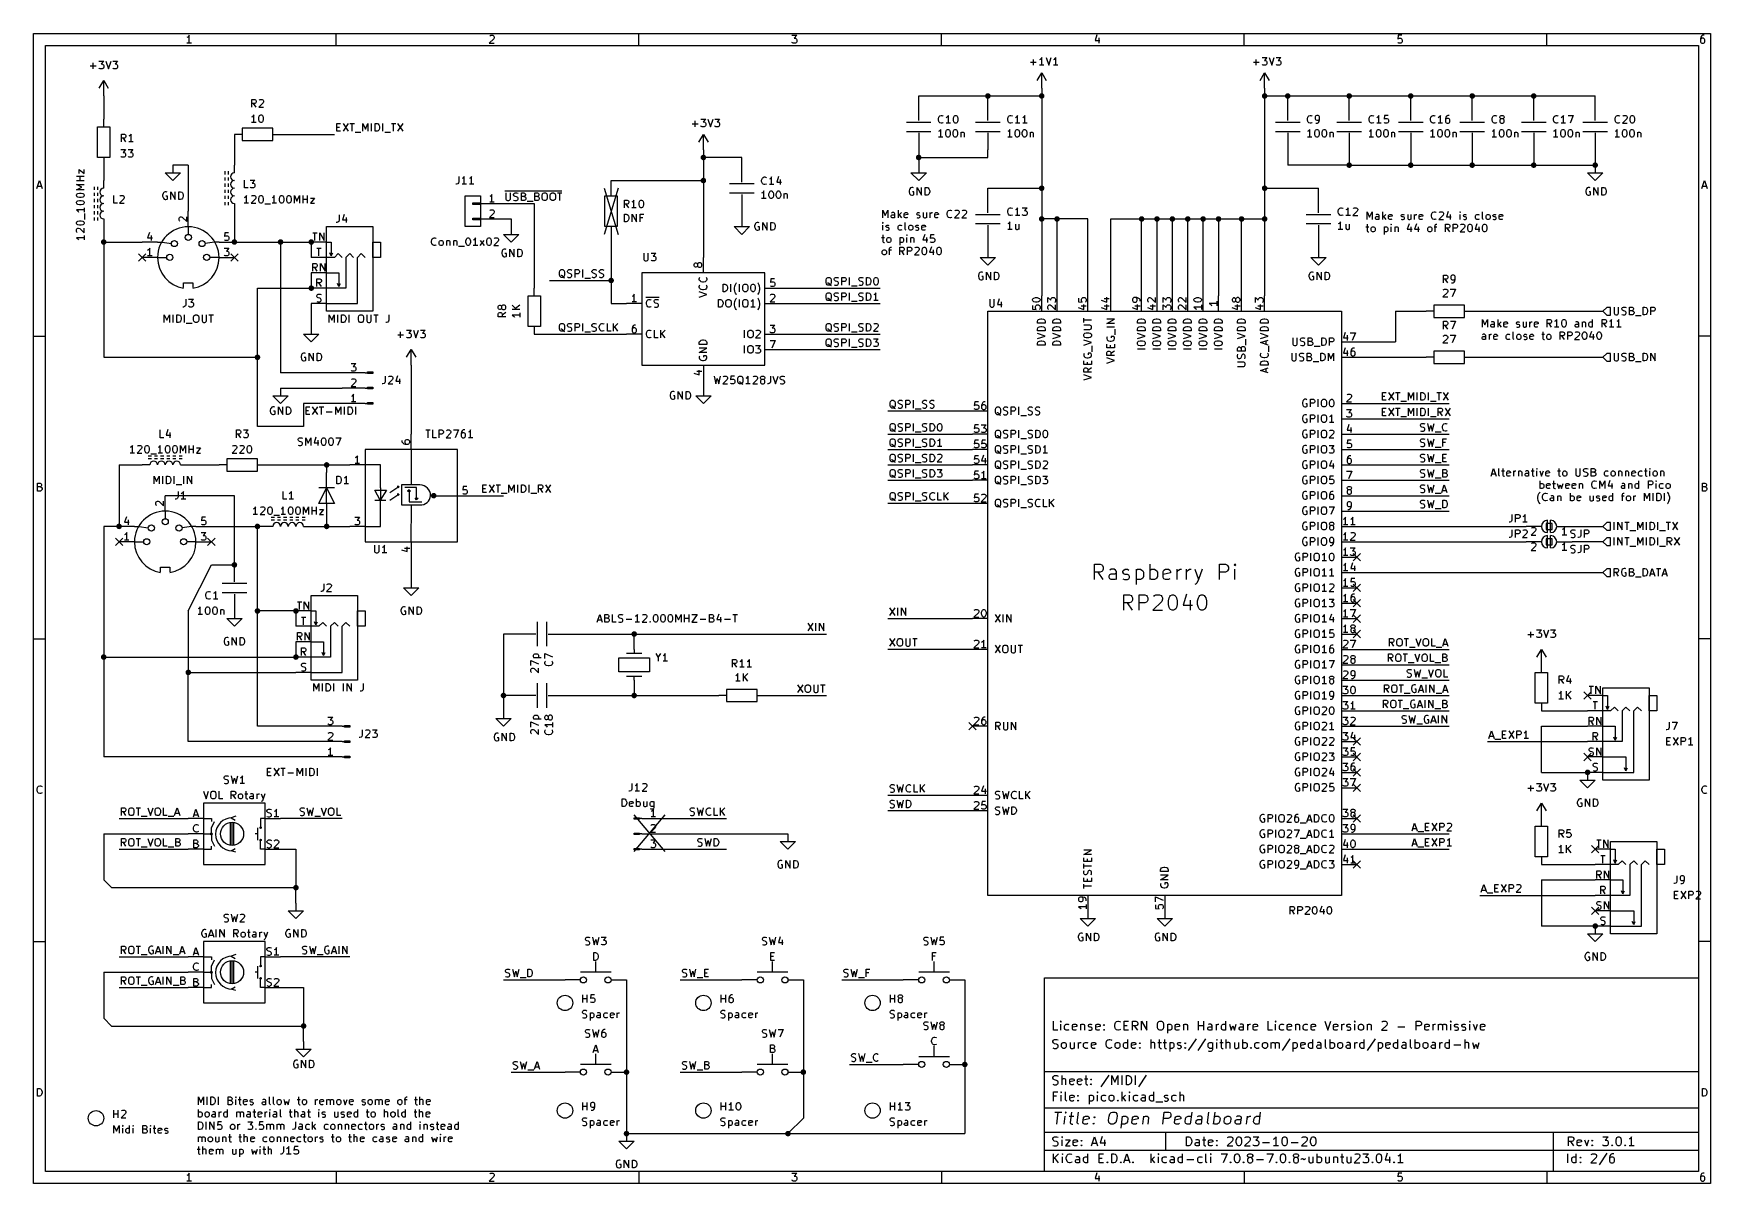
# Model space of a CAD drawing. Extents: x 0.4 to 11.3, y -7.9 to -0.4.
import ezdxf

# ---------------------------------------------------------------- set-up
doc = ezdxf.new("R2010")
doc.units = 0
doc.header["$MEASUREMENT"] = 0
for name, color, linetype in [('BLUE2', 5, 'CONTINUOUS'), ('BLUE3', 171, 'CONTINUOUS'), ('BROWN2', 54, 'CONTINUOUS'), ('CYAN2', 4, 'CONTINUOUS'), ('GRAY1', 251, 'CONTINUOUS'), ('GRAY3', 9, 'CONTINUOUS'), ('GREEN3', 91, 'CONTINUOUS'), ('LORANGE', 41, 'CONTINUOUS'), ('LYELLOW', 51, 'CONTINUOUS'), ('RED2', 1, 'CONTINUOUS'), ('RED3', 11, 'CONTINUOUS')]:
    doc.layers.add(name, color=color, linetype=linetype)

msp = doc.modelspace()

# ---------------------------------------------------------------- linework, layer by layer
at = {"layer": 'BLUE2', "linetype": 'CONTINUOUS'}
for p, q in [((1.076, -1.826), (1.124, -1.874)), ((1.124, -1.826), (1.076, -1.874)), ((1.676, -1.826), (1.724, -1.874)), ((1.724, -1.826), (1.676, -1.874)), ((0.926, -3.676), (0.974, -3.724)), ((0.974, -3.676), (0.926, -3.724)), ((1.526, -3.676), (1.574, -3.724)), ((1.574, -3.676), (1.526, -3.724)), ((8.976, -3.776), (9.024, -3.824)), ((9.024, -3.776), (8.976, -3.824)), ((8.976, -3.976), (9.024, -4.024)), ((9.024, -3.976), (8.976, -4.024)), ((8.976, -4.076), (9.024, -4.124)), ((9.024, -4.076), (8.976, -4.124)), ((8.976, -4.176), (9.024, -4.224)), ((9.024, -4.176), (8.976, -4.224)), ((8.976, -4.276), (9.024, -4.324)), ((9.024, -4.276), (8.976, -4.324)), ((10.476, -4.676), (10.524, -4.724)), ((10.524, -4.676), (10.476, -4.724)), ((6.476, -4.876), (6.524, -4.924)), ((6.524, -4.876), (6.476, -4.924)), ((8.976, -4.976), (9.024, -5.024)), ((9.024, -4.976), (8.976, -5.024)), ((8.976, -5.076), (9.024, -5.124)), ((9.024, -5.076), (8.976, -5.124)), ((10.476, -5.076), (10.524, -5.124)), ((10.524, -5.076), (10.476, -5.124)), ((8.976, -5.176), (9.024, -5.224)), ((9.024, -5.176), (8.976, -5.224)), ((8.976, -5.276), (9.024, -5.324)), ((9.024, -5.276), (8.976, -5.324)), ((8.976, -5.476), (9.024, -5.524)), ((9.024, -5.476), (8.976, -5.524)), ((8.976, -5.776), (9.024, -5.824)), ((9.024, -5.776), (8.976, -5.824)), ((10.526, -5.676), (10.574, -5.724)), ((10.574, -5.676), (10.526, -5.724)), ((10.526, -6.076), (10.574, -6.124)), ((10.574, -6.076), (10.526, -6.124))]:
    msp.add_line(p, q, dxfattribs=at)
at = {"layer": 'BLUE3', "linetype": 'CONTINUOUS'}
for p, q in [((5.91601, -1.62271), (5.91363, -1.62509)), ((5.91363, -1.62509), (5.91601, -1.62747)), ((5.91601, -1.59221), (5.91601, -1.54221)), ((5.91601, -1.54221), (5.93268, -1.57793)), ((5.91839, -1.62509), (5.91601, -1.62271)), ((5.91601, -1.62271), (5.91601, -1.62747)), ((5.91601, -1.62747), (5.91839, -1.62509)), ((5.93268, -1.57793), (5.94935, -1.54221)), ((5.94935, -1.54221), (5.94935, -1.59221)), ((5.97078, -1.5803), (5.97315, -1.57554)), ((5.97078, -1.58507), (5.97078, -1.5803)), ((5.97315, -1.58983), (5.97078, -1.58507)), ((5.97792, -1.55888), (5.97315, -1.56126)), ((5.97315, -1.57554), (5.97792, -1.57316)), ((5.97792, -1.59221), (5.97315, -1.58983)), ((5.98744, -1.55888), (5.97792, -1.55888)), ((5.97792, -1.57316), (5.98982, -1.57316)), ((5.98982, -1.59221), (5.97792, -1.59221)), ((5.9922, -1.56126), (5.98744, -1.55888)), ((5.98982, -1.57316), (5.99458, -1.57078)), ((5.99458, -1.58983), (5.98982, -1.59221)), ((5.99458, -1.56602), (5.9922, -1.56126)), ((5.99458, -1.59221), (5.99458, -1.56602)), ((6.01839, -1.59221), (6.01839, -1.54221)), ((6.03744, -1.55888), (6.01839, -1.57793)), ((6.02315, -1.57316), (6.03744, -1.59221)), ((6.05649, -1.56602), (6.05887, -1.56126)), ((6.05649, -1.58507), (6.05649, -1.56602)), ((6.0803, -1.57078), (6.05649, -1.57554)), ((6.05887, -1.58983), (6.05649, -1.58507)), ((6.05887, -1.56126), (6.06363, -1.55888)), ((6.06363, -1.59221), (6.05887, -1.58983)), ((6.06125, -1.66557), (6.06125, -1.62271)), ((6.06363, -1.55888), (6.07315, -1.55888)), ((6.07315, -1.59221), (6.06363, -1.59221)), ((6.07315, -1.55888), (6.07791, -1.56126)), ((6.07791, -1.58983), (6.07315, -1.59221)), ((6.07791, -1.56126), (6.0803, -1.56602)), ((6.0803, -1.56602), (6.0803, -1.57078)), ((6.13744, -1.56602), (6.13982, -1.56126)), ((6.13744, -1.5684), (6.13744, -1.56602)), ((6.13982, -1.57316), (6.13744, -1.5684)), ((6.13744, -1.58983), (6.1422, -1.59221)), ((6.13982, -1.56126), (6.14458, -1.55888)), ((6.14458, -1.57554), (6.13982, -1.57316)), ((6.1422, -1.59221), (6.15172, -1.59221)), ((6.14458, -1.55888), (6.15172, -1.55888)), ((6.15172, -1.57554), (6.14458, -1.57554)), ((6.15172, -1.55888), (6.15649, -1.56126)), ((6.15649, -1.57793), (6.15172, -1.57554)), ((6.15172, -1.59221), (6.15649, -1.58983)), ((6.15887, -1.58269), (6.15649, -1.57793)), ((6.15649, -1.58983), (6.15887, -1.58507)), ((6.15887, -1.58507), (6.15887, -1.58269)), ((6.1803, -1.55888), (6.1803, -1.58507)), ((6.1803, -1.58507), (6.18268, -1.58983)), ((6.18268, -1.58983), (6.18744, -1.59221)), ((6.18744, -1.59221), (6.19458, -1.59221)), ((6.19458, -1.59221), (6.19934, -1.58983)), ((6.19934, -1.58983), (6.20172, -1.58745)), ((6.20172, -1.55888), (6.20172, -1.59221)), ((6.22553, -1.59221), (6.22553, -1.55888)), ((6.22553, -1.5684), (6.22791, -1.56364)), ((6.22791, -1.56364), (6.2303, -1.56126)), ((6.2303, -1.56126), (6.23506, -1.55888)), ((6.23506, -1.55888), (6.23982, -1.55888)), ((6.25411, -1.56602), (6.25648, -1.56126)), ((6.25411, -1.58507), (6.25411, -1.56602)), ((6.27791, -1.57078), (6.25411, -1.57554)), ((6.25648, -1.58983), (6.25411, -1.58507)), ((6.25648, -1.56126), (6.26125, -1.55888)), ((6.26125, -1.59221), (6.25648, -1.58983)), ((6.26125, -1.55888), (6.27077, -1.55888)), ((6.27077, -1.59221), (6.26125, -1.59221)), ((6.27077, -1.55888), (6.27553, -1.56126)), ((6.27553, -1.58983), (6.27077, -1.59221)), ((6.27553, -1.56126), (6.27791, -1.56602)), ((6.27791, -1.56602), (6.27791, -1.57078)), ((6.33506, -1.56364), (6.33744, -1.55411)), ((6.33506, -1.57078), (6.33506, -1.56364)), ((6.33744, -1.5803), (6.33506, -1.57078)), ((6.33744, -1.55411), (6.33982, -1.54935)), ((6.33982, -1.58507), (6.33744, -1.5803)), ((6.33982, -1.54935), (6.34458, -1.54459)), ((6.34458, -1.58983), (6.33982, -1.58507)), ((6.34458, -1.54459), (6.35172, -1.54221)), ((6.35172, -1.59221), (6.34458, -1.58983)), ((6.35172, -1.54221), (6.35648, -1.54221)), ((6.35648, -1.59221), (6.35172, -1.59221)), ((6.35648, -1.54221), (6.36363, -1.54459)), ((6.36363, -1.58983), (6.35648, -1.59221)), ((6.36363, -1.54459), (6.36601, -1.54697)), ((6.36601, -1.58745), (6.36363, -1.58983)), ((6.41125, -1.56364), (6.38268, -1.59221)), ((6.38268, -1.59221), (6.41363, -1.59221)), ((6.38506, -1.54697), (6.38744, -1.54459)), ((6.38744, -1.54459), (6.3922, -1.54221)), ((6.3922, -1.54221), (6.40411, -1.54221)), ((6.40411, -1.54221), (6.40887, -1.54459)), ((6.40887, -1.54459), (6.41125, -1.54697)), ((6.41125, -1.54697), (6.41363, -1.55173)), ((6.41363, -1.5565), (6.41125, -1.56364)), ((6.41363, -1.55173), (6.41363, -1.5565)), ((6.45887, -1.56364), (6.4303, -1.59221)), ((6.4303, -1.59221), (6.46125, -1.59221)), ((6.43268, -1.54697), (6.43506, -1.54459)), ((6.43506, -1.54459), (6.43982, -1.54221)), ((6.43982, -1.54221), (6.45172, -1.54221)), ((6.45172, -1.54221), (6.45648, -1.54459)), ((6.45648, -1.54459), (6.45887, -1.54697)), ((6.45887, -1.54697), (6.46125, -1.55173)), ((6.46125, -1.5565), (6.45887, -1.56364)), ((6.46125, -1.55173), (6.46125, -1.5565)), ((9.06601, -1.60321), (9.06601, -1.55321)), ((9.06601, -1.55321), (9.08268, -1.58893)), ((9.06601, -1.63371), (9.06601, -1.67657)), ((9.08268, -1.58893), (9.09935, -1.55321)), ((9.09935, -1.55321), (9.09935, -1.60321)), ((9.12078, -1.5913), (9.12315, -1.58654)), ((9.12078, -1.59607), (9.12078, -1.5913)), ((9.12315, -1.60083), (9.12078, -1.59607)), ((9.12792, -1.56988), (9.12315, -1.57226)), ((9.12315, -1.58654), (9.12792, -1.58416)), ((9.12792, -1.60321), (9.12315, -1.60083)), ((9.13744, -1.56988), (9.12792, -1.56988)), ((9.12792, -1.58416), (9.13982, -1.58416)), ((9.13982, -1.60321), (9.12792, -1.60321)), ((9.1422, -1.57226), (9.13744, -1.56988)), ((9.13982, -1.58416), (9.14458, -1.58178)), ((9.14458, -1.60083), (9.13982, -1.60321)), ((9.14458, -1.57702), (9.1422, -1.57226)), ((9.14458, -1.60321), (9.14458, -1.57702)), ((9.16839, -1.60321), (9.16839, -1.55321)), ((9.18744, -1.56988), (9.16839, -1.58893)), ((9.17315, -1.58416), (9.18744, -1.60321)), ((9.20649, -1.57702), (9.20887, -1.57226)), ((9.20649, -1.59607), (9.20649, -1.57702)), ((9.2303, -1.58178), (9.20649, -1.58654)), ((9.20887, -1.60083), (9.20649, -1.59607)), ((9.20887, -1.57226), (9.21363, -1.56988)), ((9.21363, -1.60321), (9.20887, -1.60083)), ((9.21363, -1.56988), (9.22315, -1.56988)), ((9.22315, -1.60321), (9.21363, -1.60321)), ((9.22315, -1.63371), (9.22077, -1.63609)), ((9.22315, -1.56988), (9.22791, -1.57226)), ((9.22791, -1.60083), (9.22315, -1.60321)), ((9.22553, -1.63609), (9.22315, -1.63371)), ((9.22315, -1.63371), (9.22315, -1.63847)), ((9.22791, -1.57226), (9.2303, -1.57702)), ((9.2303, -1.57702), (9.2303, -1.58178)), ((9.28744, -1.57702), (9.28982, -1.57226)), ((9.28744, -1.5794), (9.28744, -1.57702)), ((9.28982, -1.58416), (9.28744, -1.5794)), ((9.28744, -1.60083), (9.2922, -1.60321)), ((9.28982, -1.57226), (9.29458, -1.56988)), ((9.29458, -1.58654), (9.28982, -1.58416)), ((9.2922, -1.60321), (9.30172, -1.60321)), ((9.29458, -1.56988), (9.30172, -1.56988)), ((9.30172, -1.58654), (9.29458, -1.58654)), ((9.30172, -1.56988), (9.30649, -1.57226)), ((9.30649, -1.58893), (9.30172, -1.58654)), ((9.30172, -1.60321), (9.30649, -1.60083)), ((9.30887, -1.59369), (9.30649, -1.58893)), ((9.30649, -1.60083), (9.30887, -1.59607)), ((9.30887, -1.59607), (9.30887, -1.59369)), ((9.33981, -1.63133), (9.32791, -1.66704)), ((9.3303, -1.56988), (9.3303, -1.59607)), ((9.3303, -1.59607), (9.33268, -1.60083)), ((9.33268, -1.60083), (9.33744, -1.60321)), ((9.33744, -1.60321), (9.34458, -1.60321)), ((9.34458, -1.60321), (9.34934, -1.60083)), ((9.34934, -1.60083), (9.35172, -1.59845)), ((9.35172, -1.56988), (9.35172, -1.60321)), ((9.37553, -1.60321), (9.37553, -1.56988)), ((9.37553, -1.5794), (9.37791, -1.57464)), ((9.38743, -1.63133), (9.37553, -1.66704)), ((9.37791, -1.57464), (9.3803, -1.57226)), ((9.3803, -1.57226), (9.38506, -1.56988)), ((9.38506, -1.56988), (9.38982, -1.56988)), ((9.40411, -1.57702), (9.40648, -1.57226)), ((9.40411, -1.59607), (9.40411, -1.57702)), ((9.42791, -1.58178), (9.40411, -1.58654)), ((9.40648, -1.60083), (9.40411, -1.59607)), ((9.40648, -1.57226), (9.41125, -1.56988)), ((9.41125, -1.60321), (9.40648, -1.60083)), ((9.41125, -1.56988), (9.42077, -1.56988)), ((9.42077, -1.60321), (9.41125, -1.60321)), ((9.42077, -1.56988), (9.42553, -1.57226)), ((9.42553, -1.60083), (9.42077, -1.60321)), ((9.42553, -1.57226), (9.42791, -1.57702)), ((9.42791, -1.57702), (9.42791, -1.58178)), ((9.48506, -1.57464), (9.48744, -1.56511)), ((9.48506, -1.58178), (9.48506, -1.57464)), ((9.48744, -1.5913), (9.48506, -1.58178)), ((9.48744, -1.56511), (9.48982, -1.56035)), ((9.48982, -1.59607), (9.48744, -1.5913)), ((9.48982, -1.56035), (9.49458, -1.55559)), ((9.49458, -1.60083), (9.48982, -1.59607)), ((9.49458, -1.55559), (9.50172, -1.55321)), ((9.50172, -1.60321), (9.49458, -1.60083)), ((9.50172, -1.55321), (9.50648, -1.55321)), ((9.50648, -1.60321), (9.50172, -1.60321)), ((9.50648, -1.55321), (9.51363, -1.55559)), ((9.51363, -1.60083), (9.50648, -1.60321)), ((9.51124, -1.63609), (9.516, -1.63371)), ((9.51363, -1.55559), (9.51601, -1.55797)), ((9.51601, -1.59845), (9.51363, -1.60083)), ((9.516, -1.63371), (9.52076, -1.63371)), ((9.56125, -1.57464), (9.53268, -1.60321)), ((9.53268, -1.60321), (9.56363, -1.60321)), ((9.53506, -1.55797), (9.53744, -1.55559)), ((9.53744, -1.55559), (9.5422, -1.55321)), ((9.5422, -1.55321), (9.55411, -1.55321)), ((9.55411, -1.55321), (9.55887, -1.55559)), ((9.55887, -1.55559), (9.56125, -1.55797)), ((9.56125, -1.55797), (9.56363, -1.56273)), ((9.56363, -1.5675), (9.56125, -1.57464)), ((9.56363, -1.56273), (9.56363, -1.5675)), ((9.57552, -1.68371), (9.57552, -1.63371)), ((9.57552, -1.63371), (9.59457, -1.63371)), ((9.59458, -1.55083), (9.58268, -1.58654)), ((9.58268, -1.58654), (9.61363, -1.58654)), ((9.59457, -1.63371), (9.59933, -1.63609)), ((9.60648, -1.56988), (9.60648, -1.60321)), ((9.62552, -1.68371), (9.62552, -1.63371)), ((9.62552, -1.63371), (9.64457, -1.63371)), ((9.64457, -1.63371), (9.64933, -1.63609)), ((9.67077, -1.55321), (9.66839, -1.55559)), ((9.66839, -1.55559), (9.67077, -1.55797)), ((9.67315, -1.55559), (9.67077, -1.55321)), ((9.67077, -1.55321), (9.67077, -1.55797)), ((9.67077, -1.55797), (9.67315, -1.55559)), ((9.67077, -1.60321), (9.67077, -1.56988)), ((9.67552, -1.63609), (9.68029, -1.63371)), ((9.68029, -1.63371), (9.69219, -1.63371)), ((9.69219, -1.63371), (9.69695, -1.63609)), ((9.6922, -1.57702), (9.69458, -1.57226)), ((9.6922, -1.5794), (9.6922, -1.57702)), ((9.69458, -1.58416), (9.6922, -1.5794)), ((9.6922, -1.60083), (9.69696, -1.60321)), ((9.69458, -1.57226), (9.69934, -1.56988)), ((9.69934, -1.58654), (9.69458, -1.58416)), ((9.69696, -1.60321), (9.70648, -1.60321)), ((9.69934, -1.56988), (9.70648, -1.56988)), ((9.70648, -1.58654), (9.69934, -1.58654)), ((9.70648, -1.56988), (9.71125, -1.57226)), ((9.71125, -1.58893), (9.70648, -1.58654)), ((9.70648, -1.60321), (9.71125, -1.60083)), ((9.71363, -1.59369), (9.71125, -1.58893)), ((9.71125, -1.60083), (9.71363, -1.59607)), ((9.71363, -1.59607), (9.71363, -1.59369)), ((9.72791, -1.63609), (9.73267, -1.63371)), ((9.73267, -1.63371), (9.73743, -1.63371)), ((9.73743, -1.63371), (9.74219, -1.63609)), ((9.78028, -1.63133), (9.76838, -1.66704)), ((9.77077, -1.5794), (9.77315, -1.57464)), ((9.77077, -1.59369), (9.77077, -1.5794)), ((9.77315, -1.59845), (9.77077, -1.59369)), ((9.77315, -1.57464), (9.77553, -1.57226)), ((9.77553, -1.60083), (9.77315, -1.59845)), ((9.77553, -1.57226), (9.7803, -1.56988)), ((9.7803, -1.60321), (9.77553, -1.60083)), ((9.7803, -1.56988), (9.78982, -1.56988)), ((9.78982, -1.60321), (9.7803, -1.60321)), ((9.78982, -1.56988), (9.79458, -1.57226)), ((9.79458, -1.60083), (9.78982, -1.60321)), ((9.81601, -1.59607), (9.81601, -1.55321)), ((9.81839, -1.60083), (9.81601, -1.59607)), ((9.82315, -1.60321), (9.81839, -1.60083)), ((9.82314, -1.63609), (9.8279, -1.63371)), ((9.8279, -1.63371), (9.83267, -1.63371)), ((9.83267, -1.63371), (9.83743, -1.63609)), ((9.83982, -1.5794), (9.8422, -1.57464)), ((9.83982, -1.59369), (9.83982, -1.5794)), ((9.8422, -1.59845), (9.83982, -1.59369)), ((9.8422, -1.57464), (9.84458, -1.57226)), ((9.84458, -1.60083), (9.8422, -1.59845)), ((9.84458, -1.57226), (9.84934, -1.56988)), ((9.84934, -1.60321), (9.84458, -1.60083)), ((9.84934, -1.56988), (9.85648, -1.56988)), ((9.85648, -1.60321), (9.84934, -1.60321)), ((9.85648, -1.56988), (9.86124, -1.57226)), ((9.86124, -1.60083), (9.85648, -1.60321)), ((9.86124, -1.57226), (9.86363, -1.57464)), ((9.86363, -1.59845), (9.86124, -1.60083)), ((9.86363, -1.57464), (9.86601, -1.5794)), ((9.86601, -1.59369), (9.86363, -1.59845)), ((9.86601, -1.5794), (9.86601, -1.59369)), ((9.88506, -1.57702), (9.88743, -1.57226)), ((9.88506, -1.5794), (9.88506, -1.57702)), ((9.88743, -1.58416), (9.88506, -1.5794)), ((9.88506, -1.60083), (9.88981, -1.60321)), ((9.88743, -1.57226), (9.8922, -1.56988)), ((9.8922, -1.58654), (9.88743, -1.58416)), ((9.88981, -1.60321), (9.89934, -1.60321)), ((9.8922, -1.56988), (9.89934, -1.56988)), ((9.89934, -1.58654), (9.8922, -1.58654)), ((9.89934, -1.56988), (9.9041, -1.57226)), ((9.9041, -1.58893), (9.89934, -1.58654)), ((9.89934, -1.60321), (9.9041, -1.60083)), ((9.90648, -1.59369), (9.9041, -1.58893)), ((9.9041, -1.60083), (9.90648, -1.59607)), ((9.90648, -1.59607), (9.90648, -1.59369)), ((9.92553, -1.57702), (9.92791, -1.57226)), ((9.92553, -1.59607), (9.92553, -1.57702)), ((9.94934, -1.58178), (9.92553, -1.58654)), ((9.92791, -1.60083), (9.92553, -1.59607)), ((9.92791, -1.57226), (9.93267, -1.56988)), ((9.93267, -1.60321), (9.92791, -1.60083)), ((9.93267, -1.56988), (9.9422, -1.56988)), ((9.9422, -1.60321), (9.93267, -1.60321)), ((9.9422, -1.56988), (9.94696, -1.57226)), ((9.94696, -1.60083), (9.9422, -1.60321)), ((9.94696, -1.57226), (9.94934, -1.57702)), ((9.94934, -1.57702), (9.94934, -1.58178)), ((5.90887, -1.71988), (5.92792, -1.71988)), ((5.91601, -1.67271), (5.91601, -1.63938)), ((5.91601, -1.70321), (5.91601, -1.74607)), ((5.93744, -1.64652), (5.93982, -1.64176)), ((5.93744, -1.6489), (5.93744, -1.64652)), ((5.93982, -1.65366), (5.93744, -1.6489)), ((5.93744, -1.67033), (5.9422, -1.67271)), ((5.93982, -1.64176), (5.94459, -1.63938)), ((5.94459, -1.65604), (5.93982, -1.65366)), ((5.9422, -1.67271), (5.95173, -1.67271)), ((5.9422, -1.7294), (5.94458, -1.72464)), ((5.9422, -1.74369), (5.9422, -1.7294)), ((5.94458, -1.74845), (5.9422, -1.74369)), ((5.94458, -1.72464), (5.94696, -1.72226)), ((5.94459, -1.63938), (5.95173, -1.63938)), ((5.95173, -1.65604), (5.94459, -1.65604)), ((5.94696, -1.72226), (5.95173, -1.71988)), ((5.95173, -1.63938), (5.95649, -1.64176)), ((5.95649, -1.65843), (5.95173, -1.65604)), ((5.95173, -1.67271), (5.95649, -1.67033)), ((5.95173, -1.71988), (5.95887, -1.71988)), ((5.95887, -1.66319), (5.95649, -1.65843)), ((5.95649, -1.67033), (5.95887, -1.66557)), ((5.95887, -1.66557), (5.95887, -1.66319)), ((5.95887, -1.71988), (5.96363, -1.72226)), ((5.96363, -1.72226), (5.96601, -1.72464)), ((5.96601, -1.72464), (5.96839, -1.7294)), ((5.96839, -1.74369), (5.96601, -1.74845)), ((5.96839, -1.7294), (5.96839, -1.74369)), ((6.01602, -1.6489), (6.01839, -1.64414)), ((6.01602, -1.66319), (6.01602, -1.6489)), ((6.01839, -1.66795), (6.01602, -1.66319)), ((6.01839, -1.64414), (6.02078, -1.64176)), ((6.02078, -1.67033), (6.01839, -1.66795)), ((6.02078, -1.64176), (6.02554, -1.63938)), ((6.02554, -1.67271), (6.02078, -1.67033)), ((6.02554, -1.63938), (6.03506, -1.63938)), ((6.03506, -1.67271), (6.02554, -1.67271)), ((6.02791, -1.71988), (6.02791, -1.76988)), ((6.02791, -1.72226), (6.03268, -1.71988)), ((6.03268, -1.71988), (6.0422, -1.71988)), ((6.03506, -1.63938), (6.03982, -1.64176)), ((6.03982, -1.67033), (6.03506, -1.67271)), ((6.0422, -1.71988), (6.04696, -1.72226)), ((6.04696, -1.72226), (6.04934, -1.72464)), ((6.04934, -1.72464), (6.05172, -1.7294)), ((6.05172, -1.74369), (6.04934, -1.74845)), ((6.05172, -1.7294), (6.05172, -1.74369)), ((6.06363, -1.67033), (6.06125, -1.66557)), ((6.0684, -1.67271), (6.06363, -1.67033)), ((6.07315, -1.70321), (6.07077, -1.70559)), ((6.07077, -1.70559), (6.07315, -1.70797)), ((6.07553, -1.70559), (6.07315, -1.70321)), ((6.07315, -1.70321), (6.07315, -1.70797)), ((6.07315, -1.70797), (6.07553, -1.70559)), ((6.07315, -1.75321), (6.07315, -1.71988)), ((6.08506, -1.6489), (6.08744, -1.64414)), ((6.08506, -1.66319), (6.08506, -1.6489)), ((6.08744, -1.66795), (6.08506, -1.66319)), ((6.08744, -1.64414), (6.08982, -1.64176)), ((6.08982, -1.67033), (6.08744, -1.66795)), ((6.08982, -1.64176), (6.09459, -1.63938)), ((6.09459, -1.67271), (6.08982, -1.67033)), ((6.09459, -1.63938), (6.10173, -1.63938)), ((6.10173, -1.67271), (6.09459, -1.67271)), ((6.09696, -1.71988), (6.09696, -1.75321)), ((6.09696, -1.72464), (6.09934, -1.72226)), ((6.09934, -1.72226), (6.10411, -1.71988)), ((6.10173, -1.63938), (6.10649, -1.64176)), ((6.10649, -1.67033), (6.10173, -1.67271)), ((6.10411, -1.71988), (6.11125, -1.71988)), ((6.10649, -1.64176), (6.10887, -1.64414)), ((6.10887, -1.66795), (6.10649, -1.67033)), ((6.10887, -1.64414), (6.11125, -1.6489)), ((6.11125, -1.66319), (6.10887, -1.66795)), ((6.11125, -1.6489), (6.11125, -1.66319)), ((6.11125, -1.71988), (6.11601, -1.72226)), ((6.11601, -1.72226), (6.11839, -1.72702)), ((6.11839, -1.72702), (6.11839, -1.75321)), ((6.1303, -1.64652), (6.13268, -1.64176)), ((6.1303, -1.6489), (6.1303, -1.64652)), ((6.13268, -1.65366), (6.1303, -1.6489)), ((6.1303, -1.67033), (6.13506, -1.67271)), ((6.13268, -1.64176), (6.13744, -1.63938)), ((6.13744, -1.65604), (6.13268, -1.65366)), ((6.13506, -1.67271), (6.14458, -1.67271)), ((6.13744, -1.63938), (6.14458, -1.63938)), ((6.14458, -1.65604), (6.13744, -1.65604)), ((6.14458, -1.63938), (6.14935, -1.64176)), ((6.14935, -1.65843), (6.14458, -1.65604)), ((6.14458, -1.67271), (6.14935, -1.67033)), ((6.15172, -1.66319), (6.14935, -1.65843)), ((6.14935, -1.67033), (6.15172, -1.66557)), ((6.15172, -1.66557), (6.15172, -1.66319)), ((6.17078, -1.64652), (6.17315, -1.64176)), ((6.17078, -1.66557), (6.17078, -1.64652)), ((6.19458, -1.65128), (6.17078, -1.65604)), ((6.17315, -1.67033), (6.17078, -1.66557)), ((6.17315, -1.64176), (6.17792, -1.63938)), ((6.17792, -1.67271), (6.17315, -1.67033)), ((6.18981, -1.70083), (6.17791, -1.73654)), ((6.17791, -1.73654), (6.20886, -1.73654)), ((6.17792, -1.63938), (6.18744, -1.63938)), ((6.18744, -1.67271), (6.17792, -1.67271)), ((6.18744, -1.63938), (6.1922, -1.64176)), ((6.1922, -1.67033), (6.18744, -1.67271)), ((6.1922, -1.64176), (6.19458, -1.64652)), ((6.19458, -1.64652), (6.19458, -1.65128)), ((6.20172, -1.71988), (6.20172, -1.75321)), ((6.22791, -1.70321), (6.22553, -1.72702)), ((6.22553, -1.72702), (6.22791, -1.72464)), ((6.25172, -1.70321), (6.22791, -1.70321)), ((6.22791, -1.72464), (6.23267, -1.72226)), ((6.23267, -1.72226), (6.24458, -1.72226)), ((6.24458, -1.72226), (6.24934, -1.72464)), ((6.24934, -1.72464), (6.25172, -1.72702)), ((6.25172, -1.72702), (6.2541, -1.73178)), ((6.2541, -1.74369), (6.25172, -1.74845)), ((6.2541, -1.73178), (6.2541, -1.74369)), ((9.05887, -1.65038), (9.07792, -1.65038)), ((9.06601, -1.67657), (9.06839, -1.68133)), ((9.06839, -1.68133), (9.07316, -1.68371)), ((9.07316, -1.68371), (9.07792, -1.68371)), ((9.0922, -1.6599), (9.09458, -1.65514)), ((9.0922, -1.67419), (9.0922, -1.6599)), ((9.09458, -1.67895), (9.0922, -1.67419)), ((9.09458, -1.65514), (9.09696, -1.65276)), ((9.09696, -1.68133), (9.09458, -1.67895)), ((9.09696, -1.65276), (9.10173, -1.65038)), ((9.10173, -1.68371), (9.09696, -1.68133)), ((9.10173, -1.65038), (9.10887, -1.65038)), ((9.10887, -1.68371), (9.10173, -1.68371)), ((9.10887, -1.65038), (9.11363, -1.65276)), ((9.11363, -1.68133), (9.10887, -1.68371)), ((9.11363, -1.65276), (9.11601, -1.65514)), ((9.11601, -1.67895), (9.11363, -1.68133)), ((9.11601, -1.65514), (9.11839, -1.6599)), ((9.11839, -1.67419), (9.11601, -1.67895)), ((9.11839, -1.6599), (9.11839, -1.67419)), ((9.17791, -1.65038), (9.17791, -1.70038)), ((9.17791, -1.65276), (9.18268, -1.65038)), ((9.18268, -1.68371), (9.17791, -1.68133)), ((9.18268, -1.65038), (9.1922, -1.65038)), ((9.1922, -1.68371), (9.18268, -1.68371)), ((9.1922, -1.65038), (9.19696, -1.65276)), ((9.19696, -1.68133), (9.1922, -1.68371)), ((9.19696, -1.65276), (9.19934, -1.65514)), ((9.19934, -1.67895), (9.19696, -1.68133)), ((9.19934, -1.65514), (9.20172, -1.6599)), ((9.20172, -1.67419), (9.19934, -1.67895)), ((9.20172, -1.6599), (9.20172, -1.67419)), ((9.22077, -1.63609), (9.22315, -1.63847)), ((9.22315, -1.63847), (9.22553, -1.63609)), ((9.22315, -1.68371), (9.22315, -1.65038)), ((9.24696, -1.65038), (9.24696, -1.68371)), ((9.24696, -1.65514), (9.24934, -1.65276)), ((9.24934, -1.65276), (9.25411, -1.65038)), ((9.25411, -1.65038), (9.26125, -1.65038)), ((9.26125, -1.65038), (9.26601, -1.65276)), ((9.26601, -1.65276), (9.26839, -1.65752)), ((9.26839, -1.65752), (9.26839, -1.68371)), ((9.32791, -1.66704), (9.35886, -1.66704)), ((9.35172, -1.65038), (9.35172, -1.68371)), ((9.37553, -1.66704), (9.40648, -1.66704)), ((9.39934, -1.65038), (9.39934, -1.68371)), ((9.46124, -1.6599), (9.46362, -1.65514)), ((9.46124, -1.67419), (9.46124, -1.6599)), ((9.46362, -1.67895), (9.46124, -1.67419)), ((9.46362, -1.65514), (9.466, -1.65276)), ((9.466, -1.68133), (9.46362, -1.67895)), ((9.466, -1.65276), (9.47077, -1.65038)), ((9.47077, -1.68371), (9.466, -1.68133)), ((9.47077, -1.65038), (9.47791, -1.65038)), ((9.47791, -1.68371), (9.47077, -1.68371)), ((9.47791, -1.65038), (9.48267, -1.65276)), ((9.48267, -1.68133), (9.47791, -1.68371)), ((9.48267, -1.65276), (9.48505, -1.65514)), ((9.48505, -1.67895), (9.48267, -1.68133)), ((9.48505, -1.65514), (9.48743, -1.6599)), ((9.48743, -1.67419), (9.48505, -1.67895)), ((9.48743, -1.6599), (9.48743, -1.67419)), ((9.50172, -1.65038), (9.52076, -1.65038)), ((9.50886, -1.64085), (9.51124, -1.63609)), ((9.50886, -1.68371), (9.50886, -1.64085)), ((9.59457, -1.6599), (9.57552, -1.6599)), ((9.60409, -1.68371), (9.58743, -1.6599)), ((9.59933, -1.65752), (9.59457, -1.6599)), ((9.59933, -1.63609), (9.60172, -1.63847)), ((9.60172, -1.65514), (9.59933, -1.65752)), ((9.60172, -1.63847), (9.60409, -1.64323)), ((9.60409, -1.65038), (9.60172, -1.65514)), ((9.60409, -1.64323), (9.60409, -1.65038)), ((9.64457, -1.6599), (9.62552, -1.6599)), ((9.64933, -1.65752), (9.64457, -1.6599)), ((9.64933, -1.63609), (9.65172, -1.63847)), ((9.65172, -1.65514), (9.64933, -1.65752)), ((9.65172, -1.63847), (9.65409, -1.64323)), ((9.65409, -1.65038), (9.65172, -1.65514)), ((9.65409, -1.64323), (9.65409, -1.65038)), ((9.69933, -1.65514), (9.67076, -1.68371)), ((9.67076, -1.68371), (9.70172, -1.68371)), ((9.67315, -1.63847), (9.67552, -1.63609)), ((9.69695, -1.63609), (9.69933, -1.63847)), ((9.69933, -1.63847), (9.70172, -1.64323)), ((9.70172, -1.648), (9.69933, -1.65514)), ((9.70172, -1.64323), (9.70172, -1.648)), ((9.72076, -1.65276), (9.72314, -1.64323)), ((9.72076, -1.66466), (9.72076, -1.65276)), ((9.72314, -1.67419), (9.72076, -1.66466)), ((9.72314, -1.64323), (9.72552, -1.63847)), ((9.72552, -1.67895), (9.72314, -1.67419)), ((9.72552, -1.63847), (9.72791, -1.63609)), ((9.72791, -1.68133), (9.72552, -1.67895)), ((9.73267, -1.68371), (9.72791, -1.68133)), ((9.73743, -1.68371), (9.73267, -1.68371)), ((9.74219, -1.68133), (9.73743, -1.68371)), ((9.74219, -1.63609), (9.74457, -1.63847)), ((9.74457, -1.67895), (9.74219, -1.68133)), ((9.74457, -1.63847), (9.74695, -1.64323)), ((9.74695, -1.67419), (9.74457, -1.67895)), ((9.74695, -1.64323), (9.74933, -1.65276)), ((9.74933, -1.66466), (9.74695, -1.67419)), ((9.74933, -1.65276), (9.74933, -1.66466)), ((9.76838, -1.66704), (9.79933, -1.66704)), ((9.79219, -1.65038), (9.79219, -1.68371)), ((9.816, -1.65276), (9.81838, -1.64323)), ((9.816, -1.66466), (9.816, -1.65276)), ((9.81838, -1.67419), (9.816, -1.66466)), ((9.81838, -1.64323), (9.82076, -1.63847)), ((9.82076, -1.67895), (9.81838, -1.67419)), ((9.82076, -1.63847), (9.82314, -1.63609)), ((9.82314, -1.68133), (9.82076, -1.67895)), ((9.8279, -1.68371), (9.82314, -1.68133)), ((9.83267, -1.68371), (9.8279, -1.68371)), ((9.83743, -1.68133), (9.83267, -1.68371)), ((9.83743, -1.63609), (9.83981, -1.63847)), ((9.83981, -1.67895), (9.83743, -1.68133)), ((9.83981, -1.63847), (9.84219, -1.64323)), ((9.84219, -1.67419), (9.83981, -1.67895)), ((9.84219, -1.64323), (9.84457, -1.65276)), ((9.84457, -1.66466), (9.84219, -1.67419)), ((9.84457, -1.65276), (9.84457, -1.66466)), ((5.91363, -1.8099), (5.91601, -1.80514)), ((5.91363, -1.82419), (5.91363, -1.8099)), ((5.91601, -1.82895), (5.91363, -1.82419)), ((5.91601, -1.74607), (5.91839, -1.75083)), ((5.91601, -1.80514), (5.91839, -1.80276)), ((5.91839, -1.83133), (5.91601, -1.82895)), ((5.91839, -1.75083), (5.92316, -1.75321)), ((5.91839, -1.80276), (5.92316, -1.80038)), ((5.92316, -1.83371), (5.91839, -1.83133)), ((5.92316, -1.75321), (5.92792, -1.75321)), ((5.92316, -1.80038), (5.9303, -1.80038)), ((5.9303, -1.83371), (5.92316, -1.83371)), ((5.9303, -1.80038), (5.93506, -1.80276)), ((5.93506, -1.83133), (5.9303, -1.83371)), ((5.93506, -1.80276), (5.93744, -1.80514)), ((5.93744, -1.82895), (5.93506, -1.83133)), ((5.93744, -1.80514), (5.93982, -1.8099)), ((5.93982, -1.82419), (5.93744, -1.82895)), ((5.93982, -1.8099), (5.93982, -1.82419)), ((5.94696, -1.75083), (5.94458, -1.74845)), ((5.95173, -1.75321), (5.94696, -1.75083)), ((5.95887, -1.75321), (5.95173, -1.75321)), ((5.95411, -1.80038), (5.97315, -1.80038)), ((5.96363, -1.75083), (5.95887, -1.75321)), ((5.96125, -1.79085), (5.96363, -1.78609)), ((5.96125, -1.83371), (5.96125, -1.79085)), ((5.96601, -1.74845), (5.96363, -1.75083)), ((5.96363, -1.78609), (5.96839, -1.78371)), ((5.96839, -1.78371), (5.97315, -1.78371)), ((6.03268, -1.75321), (6.02791, -1.75083)), ((6.02791, -1.83371), (6.02791, -1.78371)), ((6.02791, -1.78371), (6.04696, -1.78371)), ((6.04696, -1.8099), (6.02791, -1.8099)), ((6.0422, -1.75321), (6.03268, -1.75321)), ((6.05648, -1.83371), (6.03982, -1.8099)), ((6.04696, -1.75083), (6.0422, -1.75321)), ((6.04934, -1.74845), (6.04696, -1.75083)), ((6.04696, -1.78371), (6.05172, -1.78609)), ((6.05172, -1.80752), (6.04696, -1.8099)), ((6.05172, -1.78609), (6.05411, -1.78847)), ((6.05411, -1.80514), (6.05172, -1.80752)), ((6.05411, -1.78847), (6.05648, -1.79323)), ((6.05648, -1.80038), (6.05411, -1.80514)), ((6.05648, -1.79323), (6.05648, -1.80038)), ((6.07791, -1.83371), (6.07791, -1.78371)), ((6.07791, -1.78371), (6.09696, -1.78371)), ((6.09696, -1.8099), (6.07791, -1.8099)), ((6.09696, -1.78371), (6.10172, -1.78609)), ((6.10172, -1.80752), (6.09696, -1.8099)), ((6.10172, -1.78609), (6.10411, -1.78847)), ((6.10411, -1.80514), (6.10172, -1.80752)), ((6.10411, -1.78847), (6.10648, -1.79323)), ((6.10648, -1.80038), (6.10411, -1.80514)), ((6.10648, -1.79323), (6.10648, -1.80038)), ((6.15172, -1.80514), (6.12315, -1.83371)), ((6.12315, -1.83371), (6.15411, -1.83371)), ((6.12554, -1.78847), (6.12791, -1.78609)), ((6.12791, -1.78609), (6.13268, -1.78371)), ((6.13268, -1.78371), (6.14458, -1.78371)), ((6.14458, -1.78371), (6.14934, -1.78609)), ((6.14934, -1.78609), (6.15172, -1.78847)), ((6.15172, -1.78847), (6.15411, -1.79323)), ((6.15411, -1.798), (6.15172, -1.80514)), ((6.15411, -1.79323), (6.15411, -1.798)), ((6.17315, -1.80276), (6.17553, -1.79323)), ((6.17315, -1.81466), (6.17315, -1.80276)), ((6.17553, -1.82419), (6.17315, -1.81466)), ((6.17553, -1.79323), (6.17791, -1.78847)), ((6.17791, -1.82895), (6.17553, -1.82419)), ((6.17791, -1.78847), (6.1803, -1.78609)), ((6.1803, -1.83133), (6.17791, -1.82895)), ((6.1803, -1.78609), (6.18506, -1.78371)), ((6.18506, -1.83371), (6.1803, -1.83133)), ((6.18506, -1.78371), (6.18982, -1.78371)), ((6.18982, -1.83371), (6.18506, -1.83371)), ((6.18982, -1.78371), (6.19458, -1.78609)), ((6.19458, -1.83133), (6.18982, -1.83371)), ((6.19458, -1.78609), (6.19696, -1.78847)), ((6.19696, -1.82895), (6.19458, -1.83133)), ((6.19696, -1.78847), (6.19934, -1.79323)), ((6.19934, -1.82419), (6.19696, -1.82895)), ((6.19934, -1.79323), (6.20172, -1.80276)), ((6.20172, -1.81466), (6.19934, -1.82419)), ((6.20172, -1.80276), (6.20172, -1.81466)), ((6.23267, -1.78133), (6.22077, -1.81704)), ((6.22077, -1.81704), (6.25172, -1.81704)), ((6.22791, -1.75083), (6.22553, -1.74845)), ((6.23267, -1.75321), (6.22791, -1.75083)), ((6.24458, -1.75321), (6.23267, -1.75321)), ((6.24934, -1.75083), (6.24458, -1.75321)), ((6.24458, -1.80038), (6.24458, -1.83371)), ((6.25172, -1.74845), (6.24934, -1.75083)), ((6.26839, -1.80276), (6.27077, -1.79323)), ((6.26839, -1.81466), (6.26839, -1.80276)), ((6.27077, -1.82419), (6.26839, -1.81466)), ((6.27077, -1.79323), (6.27315, -1.78847)), ((6.27315, -1.82895), (6.27077, -1.82419)), ((6.27315, -1.78847), (6.27553, -1.78609)), ((6.27553, -1.83133), (6.27315, -1.82895)), ((6.27553, -1.78609), (6.28029, -1.78371)), ((6.28029, -1.83371), (6.27553, -1.83133)), ((6.28029, -1.78371), (6.28506, -1.78371)), ((6.28506, -1.83371), (6.28029, -1.83371)), ((6.28506, -1.78371), (6.28981, -1.78609)), ((6.28981, -1.83133), (6.28506, -1.83371)), ((6.28981, -1.78609), (6.2922, -1.78847)), ((6.2922, -1.82895), (6.28981, -1.83133)), ((6.2922, -1.78847), (6.29458, -1.79323)), ((6.29458, -1.82419), (6.2922, -1.82895)), ((6.29458, -1.79323), (6.29696, -1.80276)), ((6.29696, -1.81466), (6.29458, -1.82419)), ((6.29696, -1.80276), (6.29696, -1.81466)), ((9.81601, -2.30321), (9.81601, -2.25321)), ((9.81601, -2.25321), (9.83268, -2.28893)), ((9.83268, -2.28893), (9.84935, -2.25321)), ((9.84935, -2.25321), (9.84935, -2.30321)), ((9.87078, -2.2913), (9.87315, -2.28654)), ((9.87792, -2.26988), (9.87315, -2.27226)), ((9.87315, -2.28654), (9.87792, -2.28416)), ((9.88744, -2.26988), (9.87792, -2.26988)), ((9.87792, -2.28416), (9.88982, -2.28416)), ((9.8922, -2.27226), (9.88744, -2.26988)), ((9.88982, -2.28416), (9.89458, -2.28178)), ((9.89458, -2.27702), (9.8922, -2.27226)), ((9.89458, -2.30321), (9.89458, -2.27702)), ((9.91839, -2.30321), (9.91839, -2.25321)), ((9.93744, -2.26988), (9.91839, -2.28893)), ((9.92315, -2.28416), (9.93744, -2.30321)), ((9.95649, -2.27702), (9.95887, -2.27226)), ((9.95649, -2.29607), (9.95649, -2.27702)), ((9.9803, -2.28178), (9.95649, -2.28654)), ((9.95887, -2.27226), (9.96363, -2.26988)), ((9.96363, -2.26988), (9.97315, -2.26988)), ((9.97315, -2.26988), (9.97791, -2.27226)), ((9.97791, -2.27226), (9.9803, -2.27702)), ((9.9803, -2.27702), (9.9803, -2.28178)), ((10.0374, -2.27702), (10.0398, -2.27226)), ((10.0374, -2.2794), (10.0374, -2.27702)), ((10.0398, -2.28416), (10.0374, -2.2794)), ((10.0398, -2.27226), (10.0446, -2.26988)), ((10.0446, -2.28654), (10.0398, -2.28416)), ((10.0446, -2.26988), (10.0517, -2.26988)), ((10.0517, -2.28654), (10.0446, -2.28654)), ((10.0517, -2.26988), (10.0565, -2.27226)), ((10.0565, -2.28893), (10.0517, -2.28654)), ((10.0589, -2.29369), (10.0565, -2.28893)), ((10.0803, -2.26988), (10.0803, -2.29607)), ((10.1017, -2.26988), (10.1017, -2.30321)), ((10.1255, -2.30321), (10.1255, -2.26988)), ((10.1255, -2.2794), (10.1279, -2.27464)), ((10.1279, -2.27464), (10.1303, -2.27226)), ((10.1303, -2.27226), (10.1351, -2.26988)), ((10.1351, -2.26988), (10.1398, -2.26988)), ((10.1541, -2.27702), (10.1565, -2.27226)), ((10.1541, -2.29607), (10.1541, -2.27702)), ((10.1779, -2.28178), (10.1541, -2.28654)), ((10.1565, -2.27226), (10.1612, -2.26988)), ((10.1612, -2.26988), (10.1708, -2.26988)), ((10.1708, -2.26988), (10.1755, -2.27226)), ((10.1755, -2.27226), (10.1779, -2.27702)), ((10.1779, -2.27702), (10.1779, -2.28178)), ((10.2374, -2.30321), (10.2374, -2.25321)), ((10.2374, -2.25321), (10.2565, -2.25321)), ((10.2565, -2.2794), (10.2374, -2.2794)), ((10.266, -2.30321), (10.2493, -2.2794)), ((10.2565, -2.25321), (10.2612, -2.25559)), ((10.2612, -2.27702), (10.2565, -2.2794)), ((10.2612, -2.25559), (10.2636, -2.25797)), ((10.2636, -2.27464), (10.2612, -2.27702)), ((10.2636, -2.25797), (10.266, -2.26273)), ((10.266, -2.26988), (10.2636, -2.27464)), ((10.266, -2.26273), (10.266, -2.26988)), ((10.2898, -2.26511), (10.2851, -2.2675)), ((10.2946, -2.26035), (10.2898, -2.26511)), ((10.2993, -2.25321), (10.2946, -2.26035)), ((10.2993, -2.30321), (10.2993, -2.25321)), ((10.3327, -2.27226), (10.3351, -2.26273)), ((10.3327, -2.28416), (10.3327, -2.27226)), ((10.3351, -2.29369), (10.3327, -2.28416)), ((10.3351, -2.26273), (10.3374, -2.25797)), ((10.3374, -2.25797), (10.3398, -2.25559)), ((10.3398, -2.25559), (10.3446, -2.25321)), ((10.3446, -2.25321), (10.3493, -2.25321)), ((10.3493, -2.25321), (10.3541, -2.25559)), ((10.3541, -2.25559), (10.3565, -2.25797)), ((10.3565, -2.25797), (10.3589, -2.26273)), ((10.3589, -2.26273), (10.3612, -2.27226)), ((10.3612, -2.28416), (10.3589, -2.29369)), ((10.3612, -2.27226), (10.3612, -2.28416)), ((10.4184, -2.2913), (10.4208, -2.28654)), ((10.4255, -2.26988), (10.4208, -2.27226)), ((10.4208, -2.28654), (10.4255, -2.28416)), ((10.4351, -2.26988), (10.4255, -2.26988)), ((10.4255, -2.28416), (10.4374, -2.28416)), ((10.4398, -2.27226), (10.4351, -2.26988)), ((10.4374, -2.28416), (10.4422, -2.28178)), ((10.4422, -2.27702), (10.4398, -2.27226)), ((10.4422, -2.30321), (10.4422, -2.27702)), ((10.466, -2.26988), (10.466, -2.30321)), ((10.466, -2.27464), (10.4684, -2.27226)), ((10.4684, -2.27226), (10.4731, -2.26988)), ((10.4731, -2.26988), (10.4803, -2.26988)), ((10.4803, -2.26988), (10.4851, -2.27226)), ((10.4851, -2.27226), (10.4874, -2.27702)), ((10.4874, -2.27702), (10.4874, -2.30321)), ((10.5089, -2.2794), (10.5112, -2.27464)), ((10.5089, -2.29369), (10.5089, -2.2794)), ((10.5112, -2.27464), (10.5136, -2.27226)), ((10.5136, -2.27226), (10.5184, -2.26988)), ((10.5184, -2.26988), (10.5279, -2.26988)), ((10.5279, -2.26988), (10.5327, -2.27226)), ((10.5327, -2.30321), (10.5327, -2.25321)), ((10.5946, -2.30321), (10.5946, -2.25321)), ((10.5946, -2.25321), (10.6136, -2.25321)), ((10.6136, -2.2794), (10.5946, -2.2794)), ((10.6231, -2.30321), (10.6065, -2.2794)), ((10.6136, -2.25321), (10.6184, -2.25559)), ((10.6184, -2.27702), (10.6136, -2.2794)), ((10.6184, -2.25559), (10.6208, -2.25797)), ((10.6208, -2.27464), (10.6184, -2.27702)), ((10.6208, -2.25797), (10.6231, -2.26273)), ((10.6231, -2.26988), (10.6208, -2.27464)), ((10.6231, -2.26273), (10.6231, -2.26988)), ((10.647, -2.26511), (10.6422, -2.2675)), ((10.6517, -2.26035), (10.647, -2.26511)), ((10.6565, -2.25321), (10.6517, -2.26035)), ((10.6565, -2.30321), (10.6565, -2.25321)), ((10.6946, -2.26511), (10.6898, -2.2675)), ((10.6993, -2.26035), (10.6946, -2.26511)), ((10.7041, -2.25321), (10.6993, -2.26035)), ((10.7041, -2.30321), (10.7041, -2.25321)), ((9.81363, -2.3718), (9.81601, -2.36704)), ((9.81363, -2.37657), (9.81363, -2.3718)), ((9.81601, -2.38133), (9.81363, -2.37657)), ((9.82078, -2.35038), (9.81601, -2.35276)), ((9.81601, -2.36704), (9.82078, -2.36466)), ((9.82078, -2.38371), (9.81601, -2.38133)), ((9.8303, -2.35038), (9.82078, -2.35038)), ((9.82078, -2.36466), (9.83268, -2.36466)), ((9.83268, -2.38371), (9.82078, -2.38371)), ((9.83506, -2.35276), (9.8303, -2.35038)), ((9.83268, -2.36466), (9.83744, -2.36228)), ((9.83744, -2.38133), (9.83268, -2.38371)), ((9.83744, -2.35752), (9.83506, -2.35276)), ((9.83744, -2.38371), (9.83744, -2.35752)), ((9.86125, -2.38371), (9.86125, -2.35038)), ((9.86125, -2.3599), (9.86363, -2.35514)), ((9.86363, -2.35514), (9.86601, -2.35276)), ((9.86601, -2.35276), (9.87077, -2.35038)), ((9.87077, -2.35038), (9.87554, -2.35038)), ((9.87078, -2.29607), (9.87078, -2.2913)), ((9.87315, -2.30083), (9.87078, -2.29607)), ((9.87792, -2.30321), (9.87315, -2.30083)), ((9.88982, -2.30321), (9.87792, -2.30321)), ((9.89458, -2.30083), (9.88982, -2.30321)), ((9.88982, -2.35752), (9.8922, -2.35276)), ((9.88982, -2.37657), (9.88982, -2.35752)), ((9.91363, -2.36228), (9.88982, -2.36704)), ((9.8922, -2.38133), (9.88982, -2.37657)), ((9.8922, -2.35276), (9.89696, -2.35038)), ((9.89696, -2.38371), (9.8922, -2.38133)), ((9.89696, -2.35038), (9.90649, -2.35038)), ((9.90649, -2.38371), (9.89696, -2.38371)), ((9.90649, -2.35038), (9.91125, -2.35276)), ((9.91125, -2.38133), (9.90649, -2.38371)), ((9.91125, -2.35276), (9.91363, -2.35752)), ((9.91363, -2.35752), (9.91363, -2.36228)), ((9.95887, -2.30083), (9.95649, -2.29607)), ((9.96363, -2.30321), (9.95887, -2.30083)), ((9.97315, -2.30321), (9.96363, -2.30321)), ((9.97078, -2.3599), (9.97315, -2.35514)), ((9.97078, -2.37419), (9.97078, -2.3599)), ((9.97315, -2.37895), (9.97078, -2.37419)), ((9.97791, -2.30083), (9.97315, -2.30321)), ((9.97315, -2.35514), (9.97554, -2.35276)), ((9.97554, -2.38133), (9.97315, -2.37895)), ((9.97554, -2.35276), (9.9803, -2.35038)), ((9.9803, -2.38371), (9.97554, -2.38133)), ((9.9803, -2.35038), (9.98982, -2.35038)), ((9.98982, -2.38371), (9.9803, -2.38371)), ((9.98982, -2.35038), (9.99458, -2.35276)), ((9.99458, -2.38133), (9.98982, -2.38371)), ((10.016, -2.37657), (10.016, -2.33371)), ((10.0184, -2.38133), (10.016, -2.37657)), ((10.0232, -2.38371), (10.0184, -2.38133)), ((10.0374, -2.30083), (10.0422, -2.30321)), ((10.0398, -2.3599), (10.0422, -2.35514)), ((10.0398, -2.37419), (10.0398, -2.3599)), ((10.0422, -2.37895), (10.0398, -2.37419)), ((10.0422, -2.30321), (10.0517, -2.30321)), ((10.0422, -2.35514), (10.0446, -2.35276)), ((10.0446, -2.38133), (10.0422, -2.37895)), ((10.0446, -2.35276), (10.0493, -2.35038)), ((10.0493, -2.38371), (10.0446, -2.38133)), ((10.0493, -2.35038), (10.0565, -2.35038)), ((10.0565, -2.38371), (10.0493, -2.38371)), ((10.0517, -2.30321), (10.0565, -2.30083)), ((10.0565, -2.30083), (10.0589, -2.29607)), ((10.0565, -2.35038), (10.0612, -2.35276)), ((10.0612, -2.38133), (10.0565, -2.38371)), ((10.0589, -2.29607), (10.0589, -2.29369)), ((10.0612, -2.35276), (10.0636, -2.35514)), ((10.0636, -2.37895), (10.0612, -2.38133)), ((10.0636, -2.35514), (10.066, -2.3599)), ((10.066, -2.37419), (10.0636, -2.37895)), ((10.066, -2.3599), (10.066, -2.37419)), ((10.0803, -2.29607), (10.0827, -2.30083)), ((10.0827, -2.30083), (10.0874, -2.30321)), ((10.0851, -2.35752), (10.0874, -2.35276)), ((10.0851, -2.3599), (10.0851, -2.35752)), ((10.0874, -2.36466), (10.0851, -2.3599)), ((10.0851, -2.38133), (10.0898, -2.38371)), ((10.0874, -2.30321), (10.0946, -2.30321)), ((10.0874, -2.35276), (10.0922, -2.35038)), ((10.0922, -2.36704), (10.0874, -2.36466)), ((10.0898, -2.38371), (10.0993, -2.38371)), ((10.0922, -2.35038), (10.0993, -2.35038)), ((10.0993, -2.36704), (10.0922, -2.36704)), ((10.0946, -2.30321), (10.0993, -2.30083)), ((10.0993, -2.30083), (10.1017, -2.29845)), ((10.0993, -2.35038), (10.1041, -2.35276)), ((10.1041, -2.36943), (10.0993, -2.36704)), ((10.0993, -2.38371), (10.1041, -2.38133)), ((10.1065, -2.37419), (10.1041, -2.36943)), ((10.1041, -2.38133), (10.1065, -2.37657)), ((10.1065, -2.37657), (10.1065, -2.37419)), ((10.1255, -2.35752), (10.1279, -2.35276)), ((10.1255, -2.37657), (10.1255, -2.35752)), ((10.1493, -2.36228), (10.1255, -2.36704)), ((10.1279, -2.38133), (10.1255, -2.37657)), ((10.1279, -2.35276), (10.1327, -2.35038)), ((10.1327, -2.38371), (10.1279, -2.38133)), ((10.1327, -2.35038), (10.1422, -2.35038)), ((10.1422, -2.38371), (10.1327, -2.38371)), ((10.1422, -2.35038), (10.147, -2.35276)), ((10.147, -2.38133), (10.1422, -2.38371)), ((10.147, -2.35276), (10.1493, -2.35752)), ((10.1493, -2.35752), (10.1493, -2.36228)), ((10.1565, -2.30083), (10.1541, -2.29607)), ((10.1612, -2.30321), (10.1565, -2.30083)), ((10.1708, -2.30321), (10.1612, -2.30321)), ((10.1755, -2.30083), (10.1708, -2.30321)), ((10.2017, -2.35038), (10.2208, -2.35038)), ((10.2089, -2.33371), (10.2089, -2.37657)), ((10.2089, -2.37657), (10.2112, -2.38133)), ((10.2112, -2.38133), (10.216, -2.38371)), ((10.216, -2.38371), (10.2208, -2.38371)), ((10.2351, -2.3599), (10.2374, -2.35514)), ((10.2351, -2.37419), (10.2351, -2.3599)), ((10.2374, -2.37895), (10.2351, -2.37419)), ((10.2374, -2.35514), (10.2398, -2.35276)), ((10.2398, -2.38133), (10.2374, -2.37895)), ((10.2398, -2.35276), (10.2446, -2.35038)), ((10.2446, -2.38371), (10.2398, -2.38133)), ((10.2446, -2.35038), (10.2517, -2.35038)), ((10.2517, -2.38371), (10.2446, -2.38371)), ((10.2517, -2.35038), (10.2565, -2.35276)), ((10.2565, -2.38133), (10.2517, -2.38371)), ((10.2565, -2.35276), (10.2589, -2.35514)), ((10.2589, -2.37895), (10.2565, -2.38133)), ((10.2589, -2.35514), (10.2612, -2.3599)), ((10.2612, -2.37419), (10.2589, -2.37895)), ((10.2612, -2.3599), (10.2612, -2.37419)), ((10.3136, -2.30321), (10.2851, -2.30321)), ((10.3208, -2.38371), (10.3208, -2.33371)), ((10.3208, -2.33371), (10.3398, -2.33371)), ((10.3398, -2.3599), (10.3208, -2.3599)), ((10.3493, -2.38371), (10.3327, -2.3599)), ((10.3374, -2.29845), (10.3351, -2.29369)), ((10.3398, -2.30083), (10.3374, -2.29845)), ((10.3446, -2.30321), (10.3398, -2.30083)), ((10.3398, -2.33371), (10.3446, -2.33609)), ((10.3446, -2.35752), (10.3398, -2.3599)), ((10.3493, -2.30321), (10.3446, -2.30321)), ((10.3446, -2.33609), (10.347, -2.33847)), ((10.347, -2.35514), (10.3446, -2.35752)), ((10.347, -2.33847), (10.3493, -2.34323)), ((10.3493, -2.35038), (10.347, -2.35514)), ((10.3541, -2.30083), (10.3493, -2.30321)), ((10.3493, -2.34323), (10.3493, -2.35038)), ((10.3565, -2.29845), (10.3541, -2.30083)), ((10.3589, -2.29369), (10.3565, -2.29845)), ((10.3708, -2.38371), (10.3708, -2.33371)), ((10.3708, -2.33371), (10.3898, -2.33371)), ((10.3898, -2.3599), (10.3708, -2.3599)), ((10.3898, -2.33371), (10.3946, -2.33609)), ((10.3946, -2.35752), (10.3898, -2.3599)), ((10.3946, -2.33609), (10.397, -2.33847)), ((10.397, -2.35514), (10.3946, -2.35752)), ((10.397, -2.33847), (10.3993, -2.34323)), ((10.3993, -2.35038), (10.397, -2.35514)), ((10.3993, -2.34323), (10.3993, -2.35038)), ((10.4446, -2.35514), (10.416, -2.38371)), ((10.416, -2.38371), (10.447, -2.38371)), ((10.4184, -2.29607), (10.4184, -2.2913)), ((10.4208, -2.30083), (10.4184, -2.29607)), ((10.4184, -2.33847), (10.4208, -2.33609)), ((10.4255, -2.30321), (10.4208, -2.30083)), ((10.4208, -2.33609), (10.4255, -2.33371)), ((10.4374, -2.30321), (10.4255, -2.30321)), ((10.4255, -2.33371), (10.4374, -2.33371)), ((10.4422, -2.30083), (10.4374, -2.30321)), ((10.4374, -2.33371), (10.4422, -2.33609)), ((10.4422, -2.33609), (10.4446, -2.33847)), ((10.4446, -2.33847), (10.447, -2.34323)), ((10.447, -2.348), (10.4446, -2.35514)), ((10.447, -2.34323), (10.447, -2.348)), ((10.466, -2.35276), (10.4684, -2.34323)), ((10.466, -2.36466), (10.466, -2.35276)), ((10.4684, -2.37419), (10.466, -2.36466)), ((10.4684, -2.34323), (10.4708, -2.33847)), ((10.4708, -2.37895), (10.4684, -2.37419)), ((10.4708, -2.33847), (10.4731, -2.33609)), ((10.4731, -2.38133), (10.4708, -2.37895)), ((10.4731, -2.33609), (10.4779, -2.33371)), ((10.4779, -2.38371), (10.4731, -2.38133)), ((10.4779, -2.33371), (10.4827, -2.33371)), ((10.4827, -2.38371), (10.4779, -2.38371)), ((10.4827, -2.33371), (10.4874, -2.33609)), ((10.4874, -2.38133), (10.4827, -2.38371)), ((10.4874, -2.33609), (10.4898, -2.33847)), ((10.4898, -2.37895), (10.4874, -2.38133)), ((10.4898, -2.33847), (10.4922, -2.34323)), ((10.4922, -2.37419), (10.4898, -2.37895)), ((10.4922, -2.34323), (10.4946, -2.35276)), ((10.4946, -2.36466), (10.4922, -2.37419)), ((10.4946, -2.35276), (10.4946, -2.36466)), ((10.5112, -2.29845), (10.5089, -2.29369)), ((10.5136, -2.30083), (10.5112, -2.29845)), ((10.5184, -2.30321), (10.5136, -2.30083)), ((10.5255, -2.33133), (10.5136, -2.36704)), ((10.5136, -2.36704), (10.5446, -2.36704)), ((10.5279, -2.30321), (10.5184, -2.30321)), ((10.5327, -2.30083), (10.5279, -2.30321)), ((10.5374, -2.35038), (10.5374, -2.38371)), ((10.5612, -2.35276), (10.5636, -2.34323)), ((10.5612, -2.36466), (10.5612, -2.35276)), ((10.5636, -2.37419), (10.5612, -2.36466)), ((10.5636, -2.34323), (10.566, -2.33847)), ((10.566, -2.37895), (10.5636, -2.37419)), ((10.566, -2.33847), (10.5684, -2.33609)), ((10.5684, -2.38133), (10.566, -2.37895)), ((10.5684, -2.33609), (10.5731, -2.33371)), ((10.5731, -2.38371), (10.5684, -2.38133)), ((10.5731, -2.33371), (10.5779, -2.33371)), ((10.5779, -2.38371), (10.5731, -2.38371)), ((10.5779, -2.33371), (10.5827, -2.33609)), ((10.5827, -2.38133), (10.5779, -2.38371)), ((10.5827, -2.33609), (10.5851, -2.33847)), ((10.5851, -2.37895), (10.5827, -2.38133)), ((10.5851, -2.33847), (10.5874, -2.34323)), ((10.5874, -2.37419), (10.5851, -2.37895)), ((10.5874, -2.34323), (10.5898, -2.35276)), ((10.5898, -2.36466), (10.5874, -2.37419)), ((10.5898, -2.35276), (10.5898, -2.36466)), ((10.6708, -2.30321), (10.6422, -2.30321)), ((10.7184, -2.30321), (10.6898, -2.30321)), ((9.87209, -3.27271), (9.88876, -3.22271)), ((9.87685, -3.25843), (9.90066, -3.25843)), ((9.88876, -3.22271), (9.90543, -3.27271)), ((9.92209, -3.26557), (9.92209, -3.22271)), ((9.92447, -3.27033), (9.92209, -3.26557)), ((9.92924, -3.27271), (9.92447, -3.27033)), ((9.94114, -3.23938), (9.96019, -3.23938)), ((9.94828, -3.22271), (9.94828, -3.26557)), ((9.94828, -3.26557), (9.95066, -3.27033)), ((9.95066, -3.27033), (9.95543, -3.27271)), ((9.97447, -3.24652), (9.97685, -3.24176)), ((9.97447, -3.26557), (9.97447, -3.24652)), ((9.99828, -3.25128), (9.97447, -3.25604)), ((9.97685, -3.27033), (9.97447, -3.26557)), ((9.97685, -3.24176), (9.98161, -3.23938)), ((9.98161, -3.27271), (9.97685, -3.27033)), ((9.98161, -3.23938), (9.99114, -3.23938)), ((9.99114, -3.23938), (9.9959, -3.24176)), ((9.9959, -3.27033), (9.99114, -3.27271)), ((9.9959, -3.24176), (9.99828, -3.24652)), ((9.99828, -3.24652), (9.99828, -3.25128)), ((10.0197, -3.27271), (10.0197, -3.23938)), ((10.0197, -3.2489), (10.0221, -3.24414)), ((10.0221, -3.24414), (10.0245, -3.24176)), ((10.0245, -3.24176), (10.0292, -3.23938)), ((10.0292, -3.23938), (10.034, -3.23938)), ((10.0507, -3.23938), (10.0507, -3.27271)), ((10.0507, -3.24414), (10.053, -3.24176)), ((10.053, -3.24176), (10.0578, -3.23938)), ((10.0578, -3.23938), (10.0649, -3.23938)), ((10.0649, -3.23938), (10.0697, -3.24176)), ((10.0697, -3.24176), (10.0721, -3.24652)), ((10.0721, -3.24652), (10.0721, -3.27271)), ((10.0935, -3.2608), (10.0959, -3.25604)), ((10.0935, -3.26557), (10.0935, -3.2608)), ((10.0959, -3.27033), (10.0935, -3.26557)), ((10.1007, -3.23938), (10.0959, -3.24176)), ((10.0959, -3.25604), (10.1007, -3.25366)), ((10.1007, -3.27271), (10.0959, -3.27033)), ((10.1102, -3.23938), (10.1007, -3.23938)), ((10.1007, -3.25366), (10.1126, -3.25366)), ((10.1149, -3.24176), (10.1102, -3.23938)), ((10.1126, -3.25366), (10.1173, -3.25128)), ((10.1173, -3.27033), (10.1126, -3.27271)), ((10.1173, -3.24652), (10.1149, -3.24176)), ((10.1173, -3.27271), (10.1173, -3.24652)), ((10.134, -3.23938), (10.153, -3.23938)), ((10.1411, -3.22271), (10.1411, -3.26557)), ((10.1411, -3.26557), (10.1435, -3.27033)), ((10.1435, -3.27033), (10.1483, -3.27271)), ((10.1697, -3.22271), (10.1673, -3.22509)), ((10.1673, -3.22509), (10.1697, -3.22747)), ((10.1721, -3.22509), (10.1697, -3.22271)), ((10.1697, -3.22271), (10.1697, -3.22747)), ((10.1697, -3.22747), (10.1721, -3.22509)), ((10.1697, -3.27271), (10.1697, -3.23938)), ((10.1888, -3.23938), (10.2007, -3.27271)), ((10.2007, -3.27271), (10.2126, -3.23938)), ((10.2292, -3.24652), (10.2316, -3.24176)), ((10.2292, -3.26557), (10.2292, -3.24652)), ((10.253, -3.25128), (10.2292, -3.25604)), ((10.2316, -3.27033), (10.2292, -3.26557)), ((10.2316, -3.24176), (10.2364, -3.23938)), ((10.2364, -3.27271), (10.2316, -3.27033)), ((10.2364, -3.23938), (10.2459, -3.23938)), ((10.2459, -3.23938), (10.2507, -3.24176)), ((10.2507, -3.27033), (10.2459, -3.27271)), ((10.2507, -3.24176), (10.253, -3.24652)), ((10.253, -3.24652), (10.253, -3.25128)), ((10.3054, -3.23938), (10.3245, -3.23938)), ((10.3126, -3.22271), (10.3126, -3.26557)), ((10.3126, -3.26557), (10.3149, -3.27033)), ((10.3149, -3.27033), (10.3197, -3.27271)), ((10.3388, -3.2489), (10.3411, -3.24414)), ((10.3388, -3.26319), (10.3388, -3.2489)), ((10.3411, -3.26795), (10.3388, -3.26319)), ((10.3411, -3.24414), (10.3435, -3.24176)), ((10.3435, -3.27033), (10.3411, -3.26795)), ((10.3435, -3.24176), (10.3483, -3.23938)), ((10.3483, -3.27271), (10.3435, -3.27033)), ((10.3483, -3.23938), (10.3554, -3.23938)), ((10.3554, -3.23938), (10.3602, -3.24176)), ((10.3602, -3.27033), (10.3554, -3.27271)), ((10.3602, -3.24176), (10.3626, -3.24414)), ((10.3626, -3.26795), (10.3602, -3.27033)), ((10.3626, -3.24414), (10.3649, -3.2489)), ((10.3649, -3.26319), (10.3626, -3.26795)), ((10.3649, -3.2489), (10.3649, -3.26319)), ((10.4245, -3.22271), (10.4245, -3.26319)), ((10.4245, -3.26319), (10.4268, -3.26795)), ((10.4268, -3.26795), (10.4292, -3.27033)), ((10.4292, -3.27033), (10.434, -3.27271)), ((10.4435, -3.27271), (10.4483, -3.27033)), ((10.4483, -3.27033), (10.4507, -3.26795)), ((10.4507, -3.26795), (10.453, -3.26319)), ((10.453, -3.26319), (10.453, -3.22271)), ((10.4745, -3.23223), (10.4768, -3.22747)), ((10.4745, -3.237), (10.4745, -3.23223)), ((10.4768, -3.24176), (10.4745, -3.237)), ((10.4745, -3.27033), (10.4816, -3.27271)), ((10.4768, -3.22747), (10.4792, -3.22509)), ((10.4792, -3.24414), (10.4768, -3.24176)), ((10.4792, -3.22509), (10.484, -3.22271)), ((10.484, -3.24652), (10.4792, -3.24414)), ((10.484, -3.22271), (10.4959, -3.22271)), ((10.4935, -3.2489), (10.484, -3.24652)), ((10.4983, -3.25128), (10.4935, -3.2489)), ((10.4935, -3.27271), (10.4983, -3.27033)), ((10.4959, -3.22271), (10.503, -3.22509)), ((10.5007, -3.25366), (10.4983, -3.25128)), ((10.4983, -3.27033), (10.5007, -3.26795)), ((10.503, -3.25843), (10.5007, -3.25366)), ((10.5007, -3.26795), (10.503, -3.26319)), ((10.503, -3.26319), (10.503, -3.25843)), ((10.5245, -3.27271), (10.5245, -3.22271)), ((10.5245, -3.22271), (10.5411, -3.22271)), ((10.5411, -3.24652), (10.5245, -3.24652)), ((10.5411, -3.22271), (10.5459, -3.22509)), ((10.5459, -3.24414), (10.5411, -3.24652)), ((10.5411, -3.24652), (10.5483, -3.2489)), ((10.5483, -3.27033), (10.5435, -3.27271)), ((10.5459, -3.22509), (10.5483, -3.22747)), ((10.5483, -3.24176), (10.5459, -3.24414)), ((10.5483, -3.22747), (10.5507, -3.23223)), ((10.5507, -3.237), (10.5483, -3.24176)), ((10.5483, -3.2489), (10.5507, -3.25128)), ((10.5507, -3.26795), (10.5483, -3.27033)), ((10.5507, -3.23223), (10.5507, -3.237)), ((10.5507, -3.25128), (10.553, -3.25604)), ((10.553, -3.26319), (10.5507, -3.26795)), ((10.553, -3.25604), (10.553, -3.26319)), ((10.6102, -3.2489), (10.6126, -3.24414)), ((10.6102, -3.26319), (10.6102, -3.2489)), ((10.6126, -3.26795), (10.6102, -3.26319)), ((10.6126, -3.24414), (10.6149, -3.24176)), ((10.6149, -3.27033), (10.6126, -3.26795)), ((10.6149, -3.24176), (10.6197, -3.23938)), ((10.6197, -3.27271), (10.6149, -3.27033)), ((10.6197, -3.23938), (10.6292, -3.23938)), ((10.6292, -3.23938), (10.634, -3.24176)), ((10.634, -3.27033), (10.6292, -3.27271)), ((10.653, -3.2489), (10.6554, -3.24414)), ((10.653, -3.26319), (10.653, -3.2489)), ((10.6554, -3.26795), (10.653, -3.26319)), ((10.6554, -3.24414), (10.6578, -3.24176)), ((10.6578, -3.27033), (10.6554, -3.26795)), ((10.6578, -3.24176), (10.6626, -3.23938)), ((10.6626, -3.27271), (10.6578, -3.27033)), ((10.6626, -3.23938), (10.6697, -3.23938)), ((10.6697, -3.23938), (10.6745, -3.24176)), ((10.6745, -3.27033), (10.6697, -3.27271)), ((10.6745, -3.24176), (10.6768, -3.24414)), ((10.6768, -3.26795), (10.6745, -3.27033)), ((10.6768, -3.24414), (10.6792, -3.2489)), ((10.6792, -3.26319), (10.6768, -3.26795)), ((10.6792, -3.2489), (10.6792, -3.26319)), ((10.7007, -3.23938), (10.7007, -3.27271)), ((10.7007, -3.24414), (10.703, -3.24176)), ((10.703, -3.24176), (10.7078, -3.23938)), ((10.7078, -3.23938), (10.7149, -3.23938)), ((10.7149, -3.23938), (10.7197, -3.24176)), ((10.7197, -3.24176), (10.7221, -3.24652)), ((10.7221, -3.24652), (10.7221, -3.27271)), ((10.7459, -3.23938), (10.7459, -3.27271)), ((10.7459, -3.24414), (10.7483, -3.24176)), ((10.7483, -3.24176), (10.753, -3.23938)), ((10.753, -3.23938), (10.7602, -3.23938)), ((10.7602, -3.23938), (10.7649, -3.24176)), ((10.7649, -3.24176), (10.7673, -3.24652)), ((10.7673, -3.24652), (10.7673, -3.27271)), ((10.7887, -3.24652), (10.7911, -3.24176)), ((10.7887, -3.26557), (10.7887, -3.24652)), ((10.8126, -3.25128), (10.7887, -3.25604)), ((10.7911, -3.27033), (10.7887, -3.26557)), ((10.7911, -3.24176), (10.7959, -3.23938)), ((10.7959, -3.27271), (10.7911, -3.27033)), ((10.7959, -3.23938), (10.8054, -3.23938)), ((10.8054, -3.23938), (10.8102, -3.24176)), ((10.8102, -3.27033), (10.8054, -3.27271)), ((10.8102, -3.24176), (10.8126, -3.24652)), ((10.8126, -3.24652), (10.8126, -3.25128)), ((10.8316, -3.2489), (10.834, -3.24414)), ((10.8316, -3.26319), (10.8316, -3.2489)), ((10.834, -3.26795), (10.8316, -3.26319)), ((10.834, -3.24414), (10.8364, -3.24176)), ((10.8364, -3.27033), (10.834, -3.26795)), ((10.8364, -3.24176), (10.8411, -3.23938)), ((10.8411, -3.27271), (10.8364, -3.27033)), ((10.8411, -3.23938), (10.8507, -3.23938)), ((10.8507, -3.23938), (10.8554, -3.24176)), ((10.8554, -3.27033), (10.8507, -3.27271)), ((10.8697, -3.23938), (10.8887, -3.23938)), ((10.8768, -3.22271), (10.8768, -3.26557)), ((10.8768, -3.26557), (10.8792, -3.27033)), ((10.8792, -3.27033), (10.884, -3.27271)), ((10.9054, -3.22271), (10.903, -3.22509)), ((10.903, -3.22509), (10.9054, -3.22747)), ((10.9078, -3.22509), (10.9054, -3.22271)), ((10.9054, -3.22271), (10.9054, -3.22747)), ((10.9054, -3.22747), (10.9078, -3.22509)), ((10.9054, -3.27271), (10.9054, -3.23938)), ((10.9268, -3.2489), (10.9292, -3.24414)), ((10.9268, -3.26319), (10.9268, -3.2489)), ((10.9292, -3.26795), (10.9268, -3.26319)), ((10.9292, -3.24414), (10.9316, -3.24176)), ((10.9316, -3.27033), (10.9292, -3.26795)), ((10.9316, -3.24176), (10.9364, -3.23938)), ((10.9364, -3.27271), (10.9316, -3.27033)), ((10.9364, -3.23938), (10.9435, -3.23938)), ((10.9435, -3.23938), (10.9483, -3.24176)), ((10.9483, -3.27033), (10.9435, -3.27271)), ((10.9483, -3.24176), (10.9507, -3.24414)), ((10.9507, -3.26795), (10.9483, -3.27033)), ((10.9507, -3.24414), (10.953, -3.2489)), ((10.953, -3.26319), (10.9507, -3.26795)), ((10.953, -3.2489), (10.953, -3.26319)), ((10.9745, -3.23938), (10.9745, -3.27271)), ((10.9745, -3.24414), (10.9768, -3.24176)), ((10.9768, -3.24176), (10.9816, -3.23938)), ((10.9816, -3.23938), (10.9887, -3.23938)), ((10.9887, -3.23938), (10.9935, -3.24176)), ((10.9935, -3.24176), (10.9959, -3.24652)), ((10.9959, -3.24652), (10.9959, -3.27271)), ((9.95543, -3.27271), (9.96019, -3.27271)), ((9.99114, -3.27271), (9.98161, -3.27271)), ((10.1126, -3.27271), (10.1007, -3.27271)), ((10.1483, -3.27271), (10.153, -3.27271)), ((10.184, -3.38609), (10.1888, -3.37895)), ((10.1888, -3.37895), (10.1911, -3.37657)), ((10.1911, -3.35321), (10.1911, -3.30321)), ((10.1911, -3.32226), (10.1959, -3.31988)), ((10.1959, -3.35321), (10.1911, -3.35083)), ((10.1959, -3.31988), (10.2054, -3.31988)), ((10.2054, -3.35321), (10.1959, -3.35321)), ((10.2054, -3.31988), (10.2102, -3.32226)), ((10.2102, -3.35083), (10.2054, -3.35321)), ((10.2102, -3.32226), (10.2126, -3.32464)), ((10.2126, -3.34845), (10.2102, -3.35083)), ((10.2126, -3.32464), (10.2149, -3.3294)), ((10.2149, -3.34369), (10.2126, -3.34845)), ((10.2149, -3.3294), (10.2149, -3.34369)), ((10.234, -3.32702), (10.2364, -3.32226)), ((10.234, -3.34607), (10.234, -3.32702)), ((10.2578, -3.33178), (10.234, -3.33654)), ((10.2364, -3.35083), (10.234, -3.34607)), ((10.2459, -3.27271), (10.2364, -3.27271)), ((10.2364, -3.32226), (10.2411, -3.31988)), ((10.2411, -3.35321), (10.2364, -3.35083)), ((10.2411, -3.31988), (10.2507, -3.31988)), ((10.2507, -3.35321), (10.2411, -3.35321)), ((10.2507, -3.31988), (10.2554, -3.32226)), ((10.2554, -3.35083), (10.2507, -3.35321)), ((10.2554, -3.32226), (10.2578, -3.32702)), ((10.2578, -3.32702), (10.2578, -3.33178)), ((10.2721, -3.31988), (10.2911, -3.31988)), ((10.2792, -3.30321), (10.2792, -3.34607)), ((10.2792, -3.34607), (10.2816, -3.35083)), ((10.2816, -3.35083), (10.2864, -3.35321)), ((10.2864, -3.35321), (10.2911, -3.35321)), ((10.303, -3.31988), (10.3126, -3.35321)), ((10.3126, -3.35321), (10.3221, -3.3294)), ((10.3197, -3.27271), (10.3245, -3.27271)), ((10.3221, -3.3294), (10.3316, -3.35321)), ((10.3316, -3.35321), (10.3411, -3.31988)), ((10.3554, -3.27271), (10.3483, -3.27271)), ((10.3578, -3.32702), (10.3602, -3.32226)), ((10.3578, -3.34607), (10.3578, -3.32702)), ((10.3816, -3.33178), (10.3578, -3.33654)), ((10.3602, -3.35083), (10.3578, -3.34607)), ((10.3602, -3.32226), (10.3649, -3.31988)), ((10.3649, -3.35321), (10.3602, -3.35083)), ((10.3649, -3.31988), (10.3745, -3.31988)), ((10.3745, -3.35321), (10.3649, -3.35321)), ((10.3745, -3.31988), (10.3792, -3.32226)), ((10.3792, -3.35083), (10.3745, -3.35321)), ((10.3792, -3.32226), (10.3816, -3.32702)), ((10.3816, -3.32702), (10.3816, -3.33178)), ((10.4007, -3.32702), (10.403, -3.32226)), ((10.4007, -3.34607), (10.4007, -3.32702)), ((10.4245, -3.33178), (10.4007, -3.33654)), ((10.403, -3.35083), (10.4007, -3.34607)), ((10.403, -3.32226), (10.4078, -3.31988)), ((10.4078, -3.35321), (10.403, -3.35083)), ((10.4078, -3.31988), (10.4173, -3.31988)), ((10.4173, -3.35321), (10.4078, -3.35321)), ((10.4173, -3.31988), (10.4221, -3.32226)), ((10.4221, -3.35083), (10.4173, -3.35321)), ((10.4221, -3.32226), (10.4245, -3.32702)), ((10.4245, -3.32702), (10.4245, -3.33178)), ((10.434, -3.27271), (10.4435, -3.27271)), ((10.4459, -3.31988), (10.4459, -3.35321)), ((10.4459, -3.32464), (10.4483, -3.32226)), ((10.4483, -3.32226), (10.453, -3.31988)), ((10.453, -3.31988), (10.4602, -3.31988)), ((10.4602, -3.31988), (10.4649, -3.32226)), ((10.4649, -3.32226), (10.4673, -3.32702)), ((10.4673, -3.32702), (10.4673, -3.35321)), ((10.4816, -3.27271), (10.4935, -3.27271)), ((10.5435, -3.27271), (10.5245, -3.27271)), ((10.5269, -3.32464), (10.5292, -3.31511)), ((10.5269, -3.33178), (10.5269, -3.32464)), ((10.5292, -3.3413), (10.5269, -3.33178)), ((10.5292, -3.31511), (10.5316, -3.31035)), ((10.5316, -3.34607), (10.5292, -3.3413)), ((10.5316, -3.31035), (10.5364, -3.30559)), ((10.5364, -3.35083), (10.5316, -3.34607)), ((10.5364, -3.30559), (10.5435, -3.30321)), ((10.5435, -3.35321), (10.5364, -3.35083)), ((10.5435, -3.30321), (10.5483, -3.30321)), ((10.5483, -3.35321), (10.5435, -3.35321)), ((10.5483, -3.30321), (10.5554, -3.30559)), ((10.5554, -3.35083), (10.5483, -3.35321)), ((10.5554, -3.30559), (10.5578, -3.30797)), ((10.5578, -3.34845), (10.5554, -3.35083)), ((10.5792, -3.35321), (10.5792, -3.30321)), ((10.5792, -3.30321), (10.5959, -3.33893)), ((10.5959, -3.33893), (10.6126, -3.30321)), ((10.6126, -3.30321), (10.6126, -3.35321)), ((10.6292, -3.27271), (10.6197, -3.27271)), ((10.6459, -3.30083), (10.634, -3.33654)), ((10.634, -3.33654), (10.6649, -3.33654)), ((10.6578, -3.31988), (10.6578, -3.35321)), ((10.6697, -3.27271), (10.6626, -3.27271)), ((10.7197, -3.3413), (10.7221, -3.33654)), ((10.7197, -3.34607), (10.7197, -3.3413)), ((10.7221, -3.35083), (10.7197, -3.34607)), ((10.7268, -3.31988), (10.7221, -3.32226)), ((10.7221, -3.33654), (10.7268, -3.33416)), ((10.7268, -3.35321), (10.7221, -3.35083)), ((10.7364, -3.31988), (10.7268, -3.31988)), ((10.7268, -3.33416), (10.7388, -3.33416)), ((10.7388, -3.35321), (10.7268, -3.35321)), ((10.7411, -3.32226), (10.7364, -3.31988)), ((10.7388, -3.33416), (10.7435, -3.33178)), ((10.7435, -3.35083), (10.7388, -3.35321)), ((10.7435, -3.32702), (10.7411, -3.32226)), ((10.7435, -3.35321), (10.7435, -3.32702)), ((10.7673, -3.31988), (10.7673, -3.35321)), ((10.7673, -3.32464), (10.7697, -3.32226)), ((10.7697, -3.32226), (10.7745, -3.31988)), ((10.7745, -3.31988), (10.7816, -3.31988)), ((10.7816, -3.31988), (10.7864, -3.32226)), ((10.7864, -3.32226), (10.7887, -3.32702)), ((10.7887, -3.32702), (10.7887, -3.35321)), ((10.8054, -3.27271), (10.7959, -3.27271)), ((10.8102, -3.3294), (10.8126, -3.32464)), ((10.8102, -3.34369), (10.8102, -3.3294)), ((10.8126, -3.34845), (10.8102, -3.34369)), ((10.8126, -3.32464), (10.8149, -3.32226)), ((10.8149, -3.35083), (10.8126, -3.34845)), ((10.8149, -3.32226), (10.8197, -3.31988)), ((10.8197, -3.35321), (10.8149, -3.35083)), ((10.8197, -3.31988), (10.8292, -3.31988)), ((10.8292, -3.35321), (10.8197, -3.35321)), ((10.8292, -3.31988), (10.834, -3.32226)), ((10.834, -3.35083), (10.8292, -3.35321)), ((10.834, -3.35321), (10.834, -3.30321)), ((10.8507, -3.27271), (10.8411, -3.27271)), ((10.884, -3.27271), (10.8887, -3.27271)), ((10.8959, -3.35321), (10.8959, -3.30321)), ((10.8959, -3.30321), (10.9149, -3.30321)), ((10.9149, -3.3294), (10.8959, -3.3294)), ((10.9149, -3.30321), (10.9197, -3.30559)), ((10.9197, -3.32702), (10.9149, -3.3294)), ((10.9197, -3.30559), (10.9221, -3.30797)), ((10.9221, -3.32464), (10.9197, -3.32702)), ((10.9221, -3.30797), (10.9245, -3.31273)), ((10.9245, -3.31988), (10.9221, -3.32464)), ((10.9245, -3.31273), (10.9245, -3.31988)), ((10.9435, -3.27271), (10.9364, -3.27271)), ((10.9459, -3.30321), (10.9435, -3.30559)), ((10.9435, -3.30559), (10.9459, -3.30797)), ((10.9483, -3.30559), (10.9459, -3.30321)), ((10.9459, -3.30321), (10.9459, -3.30797)), ((10.9459, -3.30797), (10.9483, -3.30559)), ((10.9459, -3.35321), (10.9459, -3.31988)), ((10.9673, -3.3294), (10.9697, -3.32464)), ((10.9673, -3.34369), (10.9673, -3.3294)), ((10.9697, -3.34845), (10.9673, -3.34369)), ((10.9697, -3.32464), (10.9721, -3.32226)), ((10.9721, -3.35083), (10.9697, -3.34845)), ((10.9721, -3.32226), (10.9768, -3.31988)), ((10.9768, -3.35321), (10.9721, -3.35083)), ((10.9768, -3.31988), (10.9864, -3.31988)), ((10.9864, -3.35321), (10.9768, -3.35321)), ((10.9864, -3.31988), (10.9911, -3.32226)), ((10.9911, -3.35083), (10.9864, -3.35321)), ((11.0102, -3.3294), (11.0126, -3.32464)), ((11.0102, -3.34369), (11.0102, -3.3294)), ((11.0126, -3.34845), (11.0102, -3.34369)), ((11.0126, -3.32464), (11.0149, -3.32226)), ((11.0149, -3.35083), (11.0126, -3.34845)), ((11.0149, -3.32226), (11.0197, -3.31988)), ((11.0197, -3.35321), (11.0149, -3.35083)), ((11.0197, -3.31988), (11.0268, -3.31988)), ((11.0268, -3.35321), (11.0197, -3.35321)), ((11.0221, -3.37895), (11.0197, -3.37657)), ((11.0268, -3.38609), (11.0221, -3.37895)), ((11.0268, -3.31988), (11.0316, -3.32226)), ((11.0316, -3.35083), (11.0268, -3.35321)), ((11.0316, -3.32226), (11.034, -3.32464)), ((11.034, -3.34845), (11.0316, -3.35083)), ((11.034, -3.32464), (11.0364, -3.3294)), ((11.0364, -3.34369), (11.034, -3.34845)), ((11.0364, -3.3294), (11.0364, -3.34369)), ((10.1768, -3.4099), (10.1792, -3.398)), ((10.1768, -3.41943), (10.1768, -3.4099)), ((10.1792, -3.43133), (10.1768, -3.41943)), ((10.1792, -3.398), (10.1816, -3.39085)), ((10.1816, -3.43847), (10.1792, -3.43133)), ((10.1816, -3.39085), (10.184, -3.38609)), ((10.184, -3.44323), (10.1816, -3.43847)), ((10.1888, -3.45038), (10.184, -3.44323)), ((10.1911, -3.45276), (10.1888, -3.45038)), ((10.2078, -3.40514), (10.2102, -3.39561)), ((10.2078, -3.41228), (10.2078, -3.40514)), ((10.2102, -3.4218), (10.2078, -3.41228)), ((10.2102, -3.39561), (10.2126, -3.39085)), ((10.2126, -3.42657), (10.2102, -3.4218)), ((10.2126, -3.39085), (10.2173, -3.38609)), ((10.2173, -3.43133), (10.2126, -3.42657)), ((10.2173, -3.38609), (10.2245, -3.38371)), ((10.2245, -3.43371), (10.2173, -3.43133)), ((10.2245, -3.38371), (10.2292, -3.38371)), ((10.2292, -3.43371), (10.2245, -3.43371)), ((10.2292, -3.38371), (10.2364, -3.38609)), ((10.2364, -3.43133), (10.2292, -3.43371)), ((10.2364, -3.38609), (10.2388, -3.38847)), ((10.2388, -3.42895), (10.2364, -3.43133)), ((10.2578, -3.4218), (10.2602, -3.41704)), ((10.2578, -3.42657), (10.2578, -3.4218)), ((10.2602, -3.43133), (10.2578, -3.42657)), ((10.2649, -3.40038), (10.2602, -3.40276)), ((10.2602, -3.41704), (10.2649, -3.41466)), ((10.2649, -3.43371), (10.2602, -3.43133)), ((10.2745, -3.40038), (10.2649, -3.40038)), ((10.2649, -3.41466), (10.2769, -3.41466)), ((10.2769, -3.43371), (10.2649, -3.43371)), ((10.2792, -3.40276), (10.2745, -3.40038)), ((10.2769, -3.41466), (10.2816, -3.41228)), ((10.2816, -3.43133), (10.2769, -3.43371)), ((10.2816, -3.40752), (10.2792, -3.40276)), ((10.2816, -3.43371), (10.2816, -3.40752)), ((10.3054, -3.40038), (10.3054, -3.43371)), ((10.3054, -3.40514), (10.3078, -3.40276)), ((10.3078, -3.40276), (10.3126, -3.40038)), ((10.3126, -3.40038), (10.3197, -3.40038)), ((10.3197, -3.40038), (10.3245, -3.40276)), ((10.3245, -3.40276), (10.3268, -3.40752)), ((10.3268, -3.40752), (10.3268, -3.43371)), ((10.3887, -3.43371), (10.3887, -3.38371)), ((10.3887, -3.40276), (10.3935, -3.40038)), ((10.3935, -3.43371), (10.3887, -3.43133)), ((10.3935, -3.40038), (10.403, -3.40038)), ((10.403, -3.43371), (10.3935, -3.43371)), ((10.403, -3.40038), (10.4078, -3.40276)), ((10.4078, -3.43133), (10.403, -3.43371)), ((10.4078, -3.40276), (10.4102, -3.40514)), ((10.4102, -3.42895), (10.4078, -3.43133)), ((10.4102, -3.40514), (10.4126, -3.4099)), ((10.4126, -3.42419), (10.4102, -3.42895)), ((10.4126, -3.4099), (10.4126, -3.42419)), ((10.4316, -3.40752), (10.434, -3.40276)), ((10.4316, -3.42657), (10.4316, -3.40752)), ((10.4554, -3.41228), (10.4316, -3.41704)), ((10.434, -3.43133), (10.4316, -3.42657)), ((10.434, -3.40276), (10.4387, -3.40038)), ((10.4387, -3.43371), (10.434, -3.43133)), ((10.4387, -3.40038), (10.4483, -3.40038)), ((10.4483, -3.43371), (10.4387, -3.43371)), ((10.4483, -3.40038), (10.453, -3.40276)), ((10.453, -3.43133), (10.4483, -3.43371)), ((10.453, -3.40276), (10.4554, -3.40752)), ((10.4554, -3.40752), (10.4554, -3.41228)), ((10.5149, -3.40038), (10.5149, -3.42657)), ((10.5149, -3.42657), (10.5173, -3.43133)), ((10.5173, -3.43133), (10.5221, -3.43371)), ((10.5221, -3.43371), (10.5292, -3.43371)), ((10.5292, -3.43371), (10.534, -3.43133)), ((10.534, -3.43133), (10.5364, -3.42895)), ((10.5364, -3.40038), (10.5364, -3.43371)), ((10.5578, -3.40752), (10.5602, -3.40276)), ((10.5578, -3.4099), (10.5578, -3.40752)), ((10.5602, -3.41466), (10.5578, -3.4099)), ((10.5578, -3.43133), (10.5626, -3.43371)), ((10.5602, -3.40276), (10.5649, -3.40038)), ((10.5649, -3.41704), (10.5602, -3.41466)), ((10.5626, -3.43371), (10.5721, -3.43371)), ((10.5649, -3.40038), (10.5721, -3.40038)), ((10.5721, -3.41704), (10.5649, -3.41704)), ((10.5721, -3.40038), (10.5768, -3.40276)), ((10.5768, -3.41943), (10.5721, -3.41704)), ((10.5721, -3.43371), (10.5768, -3.43133)), ((10.5792, -3.42419), (10.5768, -3.41943)), ((10.5768, -3.43133), (10.5792, -3.42657)), ((10.5792, -3.42657), (10.5792, -3.42419)), ((10.5983, -3.40752), (10.6006, -3.40276)), ((10.5983, -3.42657), (10.5983, -3.40752)), ((10.6221, -3.41228), (10.5983, -3.41704)), ((10.6006, -3.43133), (10.5983, -3.42657)), ((10.6006, -3.40276), (10.6054, -3.40038)), ((10.6054, -3.43371), (10.6006, -3.43133)), ((10.6054, -3.40038), (10.6149, -3.40038)), ((10.6149, -3.43371), (10.6054, -3.43371)), ((10.6149, -3.40038), (10.6197, -3.40276)), ((10.6197, -3.43133), (10.6149, -3.43371)), ((10.6197, -3.40276), (10.6221, -3.40752)), ((10.6221, -3.40752), (10.6221, -3.41228)), ((10.6411, -3.4099), (10.6435, -3.40514)), ((10.6411, -3.42419), (10.6411, -3.4099)), ((10.6435, -3.42895), (10.6411, -3.42419)), ((10.6435, -3.40514), (10.6459, -3.40276)), ((10.6459, -3.43133), (10.6435, -3.42895)), ((10.6459, -3.40276), (10.6507, -3.40038)), ((10.6507, -3.43371), (10.6459, -3.43133)), ((10.6507, -3.40038), (10.6602, -3.40038)), ((10.6602, -3.43371), (10.6507, -3.43371)), ((10.6602, -3.40038), (10.6649, -3.40276)), ((10.6649, -3.43133), (10.6602, -3.43371)), ((10.6649, -3.43371), (10.6649, -3.38371)), ((10.7197, -3.40038), (10.7387, -3.40038)), ((10.7268, -3.39085), (10.7292, -3.38609)), ((10.7268, -3.43371), (10.7268, -3.39085)), ((10.7292, -3.38609), (10.734, -3.38371)), ((10.734, -3.38371), (10.7387, -3.38371)), ((10.753, -3.4099), (10.7554, -3.40514)), ((10.753, -3.42419), (10.753, -3.4099)), ((10.7554, -3.42895), (10.753, -3.42419)), ((10.7554, -3.40514), (10.7578, -3.40276)), ((10.7578, -3.43133), (10.7554, -3.42895)), ((10.7578, -3.40276), (10.7626, -3.40038)), ((10.7626, -3.43371), (10.7578, -3.43133)), ((10.7626, -3.40038), (10.7697, -3.40038)), ((10.7697, -3.43371), (10.7626, -3.43371)), ((10.7697, -3.40038), (10.7745, -3.40276)), ((10.7745, -3.43133), (10.7697, -3.43371)), ((10.7745, -3.40276), (10.7768, -3.40514)), ((10.7768, -3.42895), (10.7745, -3.43133)), ((10.7768, -3.40514), (10.7792, -3.4099)), ((10.7792, -3.42419), (10.7768, -3.42895)), ((10.7792, -3.4099), (10.7792, -3.42419)), ((10.8006, -3.43371), (10.8006, -3.40038)), ((10.8006, -3.4099), (10.803, -3.40514)), ((10.803, -3.40514), (10.8054, -3.40276)), ((10.8054, -3.40276), (10.8102, -3.40038)), ((10.8102, -3.40038), (10.8149, -3.40038)), ((10.8697, -3.43371), (10.8697, -3.38371)), ((10.8697, -3.38371), (10.8864, -3.41943)), ((10.8864, -3.41943), (10.903, -3.38371)), ((10.903, -3.38371), (10.903, -3.43371)), ((10.9268, -3.43371), (10.9268, -3.38371)), ((10.9506, -3.43371), (10.9506, -3.38371)), ((10.9506, -3.38371), (10.9626, -3.38371)), ((10.9626, -3.43371), (10.9506, -3.43371)), ((10.9626, -3.38371), (10.9697, -3.38609)), ((10.9697, -3.43133), (10.9626, -3.43371)), ((10.9697, -3.38609), (10.9745, -3.39085)), ((10.9745, -3.42657), (10.9697, -3.43133)), ((10.9745, -3.39085), (10.9768, -3.39561)), ((10.9768, -3.4218), (10.9745, -3.42657)), ((10.9768, -3.39561), (10.9792, -3.40514)), ((10.9792, -3.41228), (10.9768, -3.4218)), ((10.9792, -3.40514), (10.9792, -3.41228)), ((11.0006, -3.43371), (11.0006, -3.38371)), ((11.0197, -3.45276), (11.0221, -3.45038)), ((11.0221, -3.45038), (11.0268, -3.44323)), ((11.0292, -3.39085), (11.0268, -3.38609)), ((11.0268, -3.44323), (11.0292, -3.43847)), ((11.0316, -3.398), (11.0292, -3.39085)), ((11.0292, -3.43847), (11.0316, -3.43133)), ((11.034, -3.4099), (11.0316, -3.398)), ((11.0316, -3.43133), (11.034, -3.41943)), ((11.034, -3.41943), (11.034, -3.4099)), ((1.46601, -7.36171), (1.46601, -7.31171)), ((1.46601, -7.31171), (1.48268, -7.34743)), ((1.46601, -7.44221), (1.46601, -7.39221)), ((1.46601, -7.41126), (1.47078, -7.40888)), ((1.47078, -7.40888), (1.4803, -7.40888)), ((1.4803, -7.40888), (1.48506, -7.41126)), ((1.48268, -7.34743), (1.49935, -7.31171)), ((1.48506, -7.41126), (1.48744, -7.41364)), ((1.48744, -7.41364), (1.48982, -7.4184)), ((1.49935, -7.31171), (1.49935, -7.36171)), ((1.50887, -7.4184), (1.51125, -7.41364)), ((1.51125, -7.41364), (1.51363, -7.41126)), ((1.51363, -7.41126), (1.51839, -7.40888)), ((1.51839, -7.40888), (1.52554, -7.40888)), ((1.52315, -7.36171), (1.52315, -7.31171)), ((1.52554, -7.40888), (1.5303, -7.41126)), ((1.5303, -7.41126), (1.53268, -7.41364)), ((1.53268, -7.41364), (1.53506, -7.4184)), ((1.54696, -7.36171), (1.54696, -7.31171)), ((1.54696, -7.31171), (1.55887, -7.31171)), ((1.55887, -7.36171), (1.54696, -7.36171)), ((1.56125, -7.40888), (1.55648, -7.41126)), ((1.55887, -7.31171), (1.56601, -7.31409)), ((1.56601, -7.35933), (1.55887, -7.36171)), ((1.57077, -7.40888), (1.56125, -7.40888)), ((1.56601, -7.31409), (1.57078, -7.31885)), ((1.57078, -7.35457), (1.56601, -7.35933)), ((1.57553, -7.41126), (1.57077, -7.40888)), ((1.57078, -7.31885), (1.57316, -7.32361)), ((1.57316, -7.3498), (1.57078, -7.35457)), ((1.57316, -7.32361), (1.57554, -7.33314)), ((1.57554, -7.34028), (1.57316, -7.3498)), ((1.57791, -7.41602), (1.57553, -7.41126)), ((1.57554, -7.33314), (1.57554, -7.34028)), ((1.59696, -7.36171), (1.59696, -7.31171)), ((1.60172, -7.44221), (1.60172, -7.40888)), ((1.60172, -7.4184), (1.6041, -7.41364)), ((1.6041, -7.41364), (1.60648, -7.41126)), ((1.60648, -7.41126), (1.61124, -7.40888)), ((1.61124, -7.40888), (1.61601, -7.40888)), ((1.6303, -7.4184), (1.63267, -7.41364)), ((1.63267, -7.41364), (1.63506, -7.41126)), ((1.63506, -7.41126), (1.63982, -7.40888)), ((1.63982, -7.40888), (1.64934, -7.40888)), ((1.64934, -7.40888), (1.6541, -7.41126)), ((1.6541, -7.44221), (1.6541, -7.39221)), ((1.65887, -7.36171), (1.65887, -7.31171)), ((1.65887, -7.31171), (1.67554, -7.31171)), ((1.67554, -7.33552), (1.65887, -7.33552)), ((1.67792, -7.36171), (1.65887, -7.36171)), ((1.67554, -7.31171), (1.6803, -7.31409)), ((1.6803, -7.33314), (1.67554, -7.33552)), ((1.67554, -7.33552), (1.68268, -7.3379)), ((1.68268, -7.35933), (1.67792, -7.36171)), ((1.6803, -7.31409), (1.68268, -7.31647)), ((1.68268, -7.33076), (1.6803, -7.33314)), ((1.68268, -7.31647), (1.68506, -7.32123)), ((1.68506, -7.326), (1.68268, -7.33076)), ((1.68268, -7.3379), (1.68506, -7.34028)), ((1.68506, -7.35695), (1.68268, -7.35933)), ((1.68506, -7.32123), (1.68506, -7.326)), ((1.68506, -7.34028), (1.68744, -7.34504)), ((1.68744, -7.35219), (1.68506, -7.35695)), ((1.68744, -7.34504), (1.68744, -7.35219)), ((1.70887, -7.31171), (1.70649, -7.31409)), ((1.70649, -7.31409), (1.70887, -7.31647)), ((1.71125, -7.31409), (1.70887, -7.31171)), ((1.70887, -7.31171), (1.70887, -7.31647)), ((1.70887, -7.31647), (1.71125, -7.31409)), ((1.70887, -7.36171), (1.70887, -7.32838)), ((1.716, -7.44221), (1.716, -7.40888)), ((1.716, -7.41364), (1.71839, -7.41126)), ((1.71839, -7.41126), (1.72315, -7.40888)), ((1.72315, -7.40888), (1.73029, -7.40888)), ((1.72554, -7.32838), (1.74459, -7.32838)), ((1.73029, -7.40888), (1.73505, -7.41126)), ((1.73268, -7.31171), (1.73268, -7.35457)), ((1.73268, -7.35457), (1.73506, -7.35933)), ((1.73505, -7.41126), (1.73743, -7.41602)), ((1.73506, -7.35933), (1.73983, -7.36171)), ((1.73743, -7.41602), (1.73981, -7.41126)), ((1.73981, -7.41126), (1.74457, -7.40888)), ((1.73983, -7.36171), (1.74459, -7.36171)), ((1.74457, -7.40888), (1.75172, -7.40888)), ((1.75172, -7.40888), (1.75648, -7.41126)), ((1.75648, -7.41126), (1.75886, -7.41602)), ((1.75887, -7.33552), (1.76125, -7.33076)), ((1.75887, -7.35457), (1.75887, -7.33552)), ((1.78268, -7.34028), (1.75887, -7.34504)), ((1.76125, -7.35933), (1.75887, -7.35457)), ((1.76125, -7.33076), (1.76602, -7.32838)), ((1.76602, -7.36171), (1.76125, -7.35933)), ((1.76602, -7.32838), (1.77554, -7.32838)), ((1.77554, -7.36171), (1.76602, -7.36171)), ((1.77554, -7.32838), (1.7803, -7.33076)), ((1.7803, -7.35933), (1.77554, -7.36171)), ((1.7803, -7.33076), (1.78268, -7.33552)), ((1.78743, -7.40888), (1.78267, -7.41126)), ((1.78268, -7.33552), (1.78268, -7.34028)), ((1.79696, -7.40888), (1.78743, -7.40888)), ((1.80172, -7.41126), (1.79696, -7.40888)), ((1.8041, -7.41602), (1.80172, -7.41126)), ((1.80173, -7.33552), (1.80411, -7.33076)), ((1.80173, -7.3379), (1.80173, -7.33552)), ((1.80411, -7.34266), (1.80173, -7.3379)), ((1.80173, -7.35933), (1.80649, -7.36171)), ((1.80411, -7.33076), (1.80887, -7.32838)), ((1.80887, -7.34504), (1.80411, -7.34266)), ((1.80649, -7.36171), (1.81602, -7.36171)), ((1.80887, -7.32838), (1.81602, -7.32838)), ((1.81602, -7.34504), (1.80887, -7.34504)), ((1.81602, -7.32838), (1.82078, -7.33076)), ((1.82078, -7.34743), (1.81602, -7.34504)), ((1.81602, -7.36171), (1.82078, -7.35933)), ((1.82076, -7.40888), (1.83981, -7.40888)), ((1.82316, -7.35219), (1.82078, -7.34743)), ((1.82078, -7.35933), (1.82316, -7.35457)), ((1.82316, -7.35457), (1.82316, -7.35219)), ((1.82791, -7.39221), (1.82791, -7.43507)), ((1.8541, -7.41602), (1.85648, -7.41126)), ((1.85648, -7.41126), (1.86124, -7.40888)), ((1.86124, -7.40888), (1.87076, -7.40888)), ((1.87076, -7.40888), (1.87552, -7.41126)), ((1.87552, -7.41126), (1.87791, -7.41602)), ((1.8803, -7.3498), (1.88268, -7.34504)), ((1.8803, -7.35457), (1.8803, -7.3498)), ((1.88268, -7.35933), (1.8803, -7.35457)), ((1.88744, -7.32838), (1.88268, -7.33076)), ((1.88268, -7.34504), (1.88744, -7.34266)), ((1.88744, -7.36171), (1.88268, -7.35933)), ((1.89697, -7.32838), (1.88744, -7.32838)), ((1.88744, -7.34266), (1.89935, -7.34266)), ((1.89935, -7.36171), (1.88744, -7.36171)), ((1.90173, -7.33076), (1.89697, -7.32838)), ((1.89933, -7.44221), (1.89933, -7.40888)), ((1.89933, -7.4184), (1.90172, -7.41364)), ((1.89935, -7.34266), (1.90411, -7.34028)), ((1.90411, -7.35933), (1.89935, -7.36171)), ((1.90172, -7.41364), (1.9041, -7.41126)), ((1.90411, -7.33552), (1.90173, -7.33076)), ((1.9041, -7.41126), (1.90886, -7.40888)), ((1.90411, -7.36171), (1.90411, -7.33552)), ((1.90886, -7.40888), (1.91362, -7.40888)), ((1.93029, -7.39221), (1.92791, -7.39459)), ((1.92791, -7.39459), (1.93029, -7.39697)), ((1.92792, -7.35457), (1.92792, -7.31171)), ((1.9303, -7.35933), (1.92792, -7.35457)), ((1.93267, -7.39459), (1.93029, -7.39221)), ((1.93029, -7.39221), (1.93029, -7.39697)), ((1.93029, -7.39697), (1.93267, -7.39459)), ((1.93029, -7.44221), (1.93029, -7.40888)), ((1.93506, -7.36171), (1.9303, -7.35933)), ((1.95886, -7.40888), (1.9541, -7.41126)), ((1.95411, -7.35457), (1.95411, -7.31171)), ((1.95649, -7.35933), (1.95411, -7.35457)), ((1.96125, -7.36171), (1.95649, -7.35933)), ((1.96839, -7.40888), (1.95886, -7.40888)), ((1.97315, -7.41126), (1.96839, -7.40888)), ((1.97553, -7.41602), (1.97315, -7.41126)), ((1.97792, -7.3379), (1.9803, -7.33314)), ((1.97792, -7.35219), (1.97792, -7.3379)), ((1.9803, -7.35695), (1.97792, -7.35219)), ((1.9803, -7.33314), (1.98268, -7.33076)), ((1.98268, -7.35933), (1.9803, -7.35695)), ((1.98268, -7.33076), (1.98744, -7.32838)), ((1.98744, -7.36171), (1.98268, -7.35933)), ((1.98744, -7.32838), (1.99458, -7.32838)), ((1.99458, -7.36171), (1.98744, -7.36171)), ((1.99458, -7.32838), (1.99934, -7.33076)), ((1.99934, -7.35933), (1.99458, -7.36171)), ((1.99933, -7.43507), (1.99933, -7.39221)), ((1.99934, -7.33076), (2.00172, -7.33314)), ((2.00172, -7.35695), (1.99934, -7.35933)), ((2.00172, -7.33314), (2.00411, -7.3379)), ((2.00411, -7.35219), (2.00172, -7.35695)), ((2.00411, -7.3379), (2.00411, -7.35219)), ((2.02077, -7.32838), (2.0303, -7.36171)), ((2.0303, -7.36171), (2.03982, -7.3379)), ((2.03982, -7.3379), (2.04934, -7.36171)), ((2.04934, -7.36171), (2.05887, -7.32838)), ((2.05648, -7.40888), (2.07552, -7.40888)), ((2.06362, -7.39221), (2.06362, -7.43507)), ((2.09219, -7.44221), (2.09219, -7.39221)), ((2.09457, -7.41126), (2.09219, -7.41364)), ((2.09933, -7.40888), (2.09457, -7.41126)), ((2.10648, -7.40888), (2.09933, -7.40888)), ((2.11124, -7.41126), (2.10648, -7.40888)), ((2.10887, -7.32838), (2.12791, -7.32838)), ((2.11362, -7.41602), (2.11124, -7.41126)), ((2.11601, -7.31171), (2.11601, -7.35457)), ((2.11601, -7.35457), (2.11839, -7.35933)), ((2.11839, -7.35933), (2.12315, -7.36171)), ((2.12315, -7.36171), (2.12791, -7.36171)), ((2.14219, -7.40888), (2.13743, -7.41126)), ((2.15171, -7.40888), (2.14219, -7.40888)), ((2.1422, -7.3379), (2.14458, -7.33314)), ((2.1422, -7.35219), (2.1422, -7.3379)), ((2.14458, -7.35695), (2.1422, -7.35219)), ((2.14458, -7.33314), (2.14696, -7.33076)), ((2.14696, -7.35933), (2.14458, -7.35695)), ((2.14696, -7.33076), (2.15172, -7.32838)), ((2.15172, -7.36171), (2.14696, -7.35933)), ((2.15647, -7.41126), (2.15171, -7.40888)), ((2.15172, -7.32838), (2.15887, -7.32838)), ((2.15887, -7.36171), (2.15172, -7.36171)), ((2.15885, -7.41602), (2.15647, -7.41126)), ((2.15887, -7.32838), (2.16363, -7.33076)), ((2.16363, -7.35933), (2.15887, -7.36171)), ((2.16363, -7.33076), (2.16601, -7.33314)), ((2.16601, -7.35695), (2.16363, -7.35933)), ((2.16601, -7.33314), (2.16839, -7.3379)), ((2.16839, -7.35219), (2.16601, -7.35695)), ((2.16839, -7.3379), (2.16839, -7.35219)), ((2.17552, -7.40888), (2.19457, -7.40888)), ((2.18266, -7.39221), (2.18266, -7.43507)), ((2.22791, -7.36171), (2.22791, -7.32838)), ((2.22791, -7.3379), (2.23029, -7.33314)), ((2.23029, -7.33314), (2.23267, -7.33076)), ((2.23267, -7.33076), (2.23743, -7.32838)), ((2.23743, -7.32838), (2.2422, -7.32838)), ((2.24933, -7.39221), (2.24695, -7.39459)), ((2.24695, -7.39459), (2.24933, -7.39697)), ((2.25171, -7.39459), (2.24933, -7.39221)), ((2.24933, -7.39221), (2.24933, -7.39697)), ((2.24933, -7.39697), (2.25171, -7.39459)), ((2.24933, -7.44221), (2.24933, -7.40888)), ((2.25648, -7.33552), (2.25886, -7.33076)), ((2.25648, -7.35457), (2.25648, -7.33552)), ((2.28029, -7.34028), (2.25648, -7.34504)), ((2.25886, -7.35933), (2.25648, -7.35457)), ((2.25886, -7.33076), (2.26363, -7.32838)), ((2.26363, -7.36171), (2.25886, -7.35933)), ((2.26363, -7.32838), (2.27315, -7.32838)), ((2.27315, -7.36171), (2.26363, -7.36171)), ((2.27076, -7.41602), (2.27314, -7.41126)), ((2.27314, -7.41126), (2.2779, -7.40888)), ((2.27315, -7.32838), (2.27791, -7.33076)), ((2.27791, -7.35933), (2.27315, -7.36171)), ((2.2779, -7.40888), (2.28504, -7.40888)), ((2.27791, -7.33076), (2.28029, -7.33552)), ((2.28029, -7.33552), (2.28029, -7.34028)), ((2.28504, -7.40888), (2.28981, -7.41126)), ((2.30172, -7.36171), (2.30172, -7.32838)), ((2.30172, -7.33314), (2.3041, -7.33076)), ((2.3041, -7.33076), (2.30887, -7.32838)), ((2.30887, -7.32838), (2.31601, -7.32838)), ((2.31601, -7.32838), (2.32077, -7.33076)), ((2.32077, -7.33076), (2.32315, -7.33552)), ((2.32315, -7.33552), (2.32553, -7.33076)), ((2.32315, -7.33552), (2.32315, -7.36171)), ((2.32553, -7.33076), (2.33029, -7.32838)), ((2.33029, -7.32838), (2.33744, -7.32838)), ((2.33744, -7.32838), (2.3422, -7.33076)), ((2.3422, -7.33076), (2.34458, -7.33552)), ((2.34458, -7.33552), (2.34458, -7.36171)), ((2.35171, -7.40888), (2.35171, -7.43507)), ((2.36601, -7.3379), (2.36839, -7.33314)), ((2.36601, -7.35219), (2.36601, -7.3379)), ((2.36839, -7.35695), (2.36601, -7.35219)), ((2.36839, -7.33314), (2.37077, -7.33076)), ((2.37077, -7.35933), (2.36839, -7.35695)), ((2.37077, -7.33076), (2.37553, -7.32838)), ((2.37553, -7.36171), (2.37077, -7.35933)), ((2.37314, -7.40888), (2.37314, -7.44221)), ((2.37553, -7.32838), (2.38267, -7.32838)), ((2.38267, -7.36171), (2.37553, -7.36171)), ((2.38267, -7.32838), (2.38743, -7.33076)), ((2.38743, -7.35933), (2.38267, -7.36171)), ((2.38743, -7.33076), (2.38981, -7.33314)), ((2.38981, -7.35695), (2.38743, -7.35933)), ((2.38981, -7.33314), (2.3922, -7.3379)), ((2.3922, -7.35219), (2.38981, -7.35695)), ((2.3922, -7.3379), (2.3922, -7.35219)), ((2.39457, -7.41602), (2.39694, -7.41126)), ((2.39694, -7.41126), (2.40171, -7.40888)), ((2.40171, -7.40888), (2.40885, -7.40888)), ((2.40885, -7.40888), (2.41361, -7.41126)), ((2.40886, -7.32838), (2.42077, -7.36171)), ((2.42077, -7.36171), (2.43267, -7.32838)), ((2.43504, -7.41602), (2.43742, -7.41126)), ((2.43742, -7.41126), (2.44219, -7.40888)), ((2.44219, -7.40888), (2.45171, -7.40888)), ((2.44934, -7.33552), (2.45172, -7.33076)), ((2.44934, -7.35457), (2.44934, -7.33552)), ((2.47315, -7.34028), (2.44934, -7.34504)), ((2.45172, -7.35933), (2.44934, -7.35457)), ((2.45171, -7.40888), (2.45647, -7.41126)), ((2.45172, -7.33076), (2.45648, -7.32838)), ((2.45648, -7.36171), (2.45172, -7.35933)), ((2.45647, -7.41126), (2.45885, -7.41602)), ((2.45648, -7.32838), (2.466, -7.32838)), ((2.466, -7.36171), (2.45648, -7.36171)), ((2.466, -7.32838), (2.47076, -7.33076)), ((2.47076, -7.35933), (2.466, -7.36171)), ((2.47076, -7.33076), (2.47315, -7.33552)), ((2.47315, -7.33552), (2.47315, -7.34028)), ((2.4779, -7.4184), (2.48028, -7.41364)), ((2.48028, -7.41364), (2.48266, -7.41126)), ((2.48266, -7.41126), (2.48743, -7.40888)), ((2.48743, -7.40888), (2.49695, -7.40888)), ((2.49695, -7.40888), (2.50171, -7.41126)), ((2.50171, -7.44221), (2.50171, -7.39221)), ((2.53029, -7.33552), (2.53267, -7.33076)), ((2.53029, -7.3379), (2.53029, -7.33552)), ((2.53267, -7.34266), (2.53029, -7.3379)), ((2.53029, -7.35933), (2.53505, -7.36171)), ((2.53267, -7.33076), (2.53743, -7.32838)), ((2.53743, -7.34504), (2.53267, -7.34266)), ((2.53505, -7.36171), (2.54457, -7.36171)), ((2.53743, -7.32838), (2.54457, -7.32838)), ((2.54457, -7.34504), (2.53743, -7.34504)), ((2.54457, -7.32838), (2.54934, -7.33076)), ((2.54934, -7.34743), (2.54457, -7.34504)), ((2.54457, -7.36171), (2.54934, -7.35933)), ((2.55172, -7.35219), (2.54934, -7.34743)), ((2.54934, -7.35933), (2.55172, -7.35457)), ((2.55172, -7.35457), (2.55172, -7.35219)), ((2.55647, -7.40888), (2.57552, -7.40888)), ((2.56361, -7.39221), (2.56361, -7.43507)), ((2.57077, -7.3379), (2.57315, -7.33314)), ((2.57077, -7.35219), (2.57077, -7.3379)), ((2.57315, -7.35695), (2.57077, -7.35219)), ((2.57315, -7.33314), (2.57553, -7.33076)), ((2.57553, -7.35933), (2.57315, -7.35695)), ((2.57553, -7.33076), (2.58029, -7.32838)), ((2.58029, -7.36171), (2.57553, -7.35933)), ((2.58029, -7.32838), (2.58743, -7.32838)), ((2.58743, -7.36171), (2.58029, -7.36171)), ((2.58743, -7.32838), (2.59219, -7.33076)), ((2.59219, -7.35933), (2.58743, -7.36171)), ((2.5898, -7.4184), (2.59218, -7.41364)), ((2.59218, -7.41364), (2.59456, -7.41126)), ((2.59219, -7.33076), (2.59457, -7.33314)), ((2.59457, -7.35695), (2.59219, -7.35933)), ((2.59456, -7.41126), (2.59933, -7.40888)), ((2.59457, -7.33314), (2.59696, -7.3379)), ((2.59696, -7.35219), (2.59457, -7.35695)), ((2.59696, -7.3379), (2.59696, -7.35219)), ((2.59933, -7.40888), (2.60647, -7.40888)), ((2.60647, -7.40888), (2.61123, -7.41126)), ((2.61123, -7.41126), (2.61361, -7.41364)), ((2.61361, -7.41364), (2.61599, -7.4184)), ((2.61838, -7.36171), (2.61838, -7.32838)), ((2.61838, -7.33314), (2.62076, -7.33076)), ((2.62076, -7.33076), (2.62553, -7.32838)), ((2.62553, -7.32838), (2.63267, -7.32838)), ((2.63267, -7.32838), (2.63743, -7.33076)), ((2.63743, -7.33076), (2.63981, -7.33552)), ((2.63981, -7.33552), (2.64219, -7.33076)), ((2.63981, -7.33552), (2.63981, -7.36171)), ((2.64219, -7.33076), (2.64695, -7.32838)), ((2.64695, -7.32838), (2.6541, -7.32838)), ((2.6541, -7.32838), (2.65886, -7.33076)), ((2.65886, -7.33076), (2.66124, -7.33552)), ((2.66124, -7.33552), (2.66124, -7.36171)), ((2.67551, -7.44221), (2.67551, -7.39221)), ((2.67789, -7.41126), (2.67551, -7.41364)), ((2.68266, -7.40888), (2.67789, -7.41126)), ((2.6898, -7.40888), (2.68266, -7.40888)), ((2.68267, -7.33552), (2.68505, -7.33076)), ((2.68267, -7.35457), (2.68267, -7.33552)), ((2.70648, -7.34028), (2.68267, -7.34504)), ((2.68505, -7.35933), (2.68267, -7.35457)), ((2.68505, -7.33076), (2.68981, -7.32838)), ((2.68981, -7.36171), (2.68505, -7.35933)), ((2.69456, -7.41126), (2.6898, -7.40888)), ((2.68981, -7.32838), (2.69933, -7.32838)), ((2.69933, -7.36171), (2.68981, -7.36171)), ((2.69694, -7.41602), (2.69456, -7.41126)), ((2.69933, -7.32838), (2.70409, -7.33076)), ((2.70409, -7.35933), (2.69933, -7.36171)), ((2.70409, -7.33076), (2.70648, -7.33552)), ((2.70648, -7.33552), (2.70648, -7.34028)), ((2.71837, -7.4184), (2.72075, -7.41364)), ((2.72075, -7.41364), (2.72313, -7.41126)), ((2.72313, -7.41126), (2.72789, -7.40888)), ((2.72789, -7.40888), (2.73504, -7.40888)), ((2.73504, -7.40888), (2.7398, -7.41126)), ((2.7398, -7.41126), (2.74218, -7.41364)), ((2.74218, -7.41364), (2.74456, -7.4184)), ((2.76362, -7.3379), (2.766, -7.33314)), ((2.76362, -7.35219), (2.76362, -7.3379)), ((2.766, -7.35695), (2.76362, -7.35219)), ((2.76598, -7.43507), (2.76598, -7.39221)), ((2.766, -7.33314), (2.76838, -7.33076)), ((2.76838, -7.35933), (2.766, -7.35695)), ((2.76838, -7.33076), (2.77315, -7.32838)), ((2.77315, -7.36171), (2.76838, -7.35933)), ((2.77315, -7.32838), (2.78029, -7.32838)), ((2.78029, -7.36171), (2.77315, -7.36171)), ((2.78029, -7.32838), (2.78505, -7.33076)), ((2.78505, -7.35933), (2.78029, -7.36171)), ((2.78505, -7.33076), (2.78743, -7.33314)), ((2.78743, -7.35695), (2.78505, -7.35933)), ((2.78743, -7.33314), (2.78981, -7.3379)), ((2.78981, -7.35219), (2.78743, -7.35695)), ((2.7898, -7.4184), (2.79217, -7.41364)), ((2.78981, -7.3379), (2.78981, -7.35219)), ((2.79217, -7.41364), (2.79456, -7.41126)), ((2.79456, -7.41126), (2.79932, -7.40888)), ((2.79932, -7.40888), (2.80884, -7.40888)), ((2.80409, -7.32838), (2.82314, -7.32838)), ((2.80884, -7.40888), (2.8136, -7.41126)), ((2.81124, -7.31885), (2.81362, -7.31409)), ((2.81124, -7.36171), (2.81124, -7.31885)), ((2.8136, -7.44221), (2.8136, -7.39221)), ((2.81362, -7.31409), (2.81838, -7.31171)), ((2.81838, -7.31171), (2.82314, -7.31171)), ((2.86836, -7.40888), (2.88741, -7.40888)), ((2.87076, -7.32838), (2.88981, -7.32838)), ((2.8755, -7.39221), (2.8755, -7.43507)), ((2.8779, -7.31171), (2.8779, -7.35457)), ((2.8779, -7.35457), (2.88028, -7.35933)), ((2.88028, -7.35933), (2.88505, -7.36171)), ((2.88505, -7.36171), (2.88981, -7.36171)), ((2.90407, -7.44221), (2.90407, -7.39221)), ((2.90646, -7.41126), (2.90407, -7.41364)), ((2.91122, -7.40888), (2.90646, -7.41126)), ((2.90647, -7.36171), (2.90647, -7.31171)), ((2.90885, -7.33076), (2.90647, -7.33314)), ((2.91362, -7.32838), (2.90885, -7.33076)), ((2.91836, -7.40888), (2.91122, -7.40888)), ((2.92076, -7.32838), (2.91362, -7.32838)), ((2.92312, -7.41126), (2.91836, -7.40888)), ((2.92552, -7.33076), (2.92076, -7.32838)), ((2.9255, -7.41602), (2.92312, -7.41126)), ((2.9279, -7.33552), (2.92552, -7.33076)), ((2.9279, -7.36171), (2.9279, -7.33552)), ((2.94693, -7.41602), (2.94931, -7.41126)), ((2.94931, -7.41126), (2.95407, -7.40888)), ((2.94933, -7.33552), (2.95171, -7.33076)), ((2.94933, -7.35457), (2.94933, -7.33552)), ((2.97314, -7.34028), (2.94933, -7.34504)), ((2.95171, -7.35933), (2.94933, -7.35457)), ((2.95171, -7.33076), (2.95647, -7.32838)), ((2.95647, -7.36171), (2.95171, -7.35933)), ((2.95407, -7.40888), (2.9636, -7.40888)), ((2.95647, -7.32838), (2.966, -7.32838)), ((2.966, -7.36171), (2.95647, -7.36171)), ((2.9636, -7.40888), (2.96836, -7.41126)), ((2.966, -7.32838), (2.97076, -7.33076)), ((2.97076, -7.35933), (2.966, -7.36171)), ((2.96836, -7.41126), (2.97074, -7.41602)), ((2.97076, -7.33076), (2.97314, -7.33552)), ((2.97314, -7.33552), (2.97314, -7.34028)), ((1.47078, -7.44221), (1.46601, -7.43983)), ((1.46601, -7.52271), (1.46601, -7.47271)), ((1.46601, -7.47271), (1.47792, -7.47271)), ((1.47792, -7.52271), (1.46601, -7.52271)), ((1.4803, -7.44221), (1.47078, -7.44221)), ((1.47792, -7.47271), (1.48506, -7.47509)), ((1.48506, -7.52033), (1.47792, -7.52271)), ((1.48506, -7.43983), (1.4803, -7.44221)), ((1.48744, -7.43745), (1.48506, -7.43983)), ((1.48506, -7.47509), (1.48982, -7.47985)), ((1.48982, -7.51557), (1.48506, -7.52033)), ((1.48982, -7.43269), (1.48744, -7.43745)), ((1.48982, -7.4184), (1.48982, -7.43269)), ((1.48982, -7.47985), (1.4922, -7.48461)), ((1.4922, -7.5108), (1.48982, -7.51557)), ((1.4922, -7.48461), (1.49458, -7.49414)), ((1.49458, -7.50128), (1.4922, -7.5108)), ((1.49458, -7.49414), (1.49458, -7.50128)), ((1.50887, -7.43269), (1.50887, -7.4184)), ((1.51125, -7.43745), (1.50887, -7.43269)), ((1.51363, -7.43983), (1.51125, -7.43745)), ((1.51839, -7.44221), (1.51363, -7.43983)), ((1.51601, -7.52271), (1.51601, -7.47271)), ((1.52554, -7.44221), (1.51839, -7.44221)), ((1.5303, -7.43983), (1.52554, -7.44221)), ((1.53268, -7.43745), (1.5303, -7.43983)), ((1.53506, -7.43269), (1.53268, -7.43745)), ((1.53506, -7.4184), (1.53506, -7.43269)), ((1.53982, -7.52271), (1.53982, -7.47271)), ((1.53982, -7.47271), (1.56839, -7.52271)), ((1.55411, -7.4303), (1.55648, -7.42554)), ((1.55411, -7.43507), (1.55411, -7.4303)), ((1.55648, -7.43983), (1.55411, -7.43507)), ((1.55648, -7.42554), (1.56125, -7.42316)), ((1.56125, -7.44221), (1.55648, -7.43983)), ((1.56125, -7.42316), (1.57315, -7.42316)), ((1.57315, -7.44221), (1.56125, -7.44221)), ((1.56839, -7.52271), (1.56839, -7.47271)), ((1.57315, -7.42316), (1.57791, -7.42078)), ((1.57791, -7.43983), (1.57315, -7.44221)), ((1.57791, -7.44221), (1.57791, -7.41602)), ((1.5922, -7.47271), (1.58983, -7.49652)), ((1.58983, -7.49652), (1.5922, -7.49414)), ((1.5922, -7.52033), (1.58983, -7.51795)), ((1.61602, -7.47271), (1.5922, -7.47271)), ((1.5922, -7.49414), (1.59697, -7.49176)), ((1.59697, -7.52271), (1.5922, -7.52033)), ((1.59697, -7.49176), (1.60887, -7.49176)), ((1.60887, -7.52271), (1.59697, -7.52271)), ((1.60887, -7.49176), (1.61363, -7.49414)), ((1.61363, -7.52033), (1.60887, -7.52271)), ((1.61363, -7.49414), (1.61602, -7.49652)), ((1.61602, -7.51795), (1.61363, -7.52033)), ((1.61602, -7.49652), (1.6184, -7.50128)), ((1.6184, -7.51319), (1.61602, -7.51795)), ((1.6184, -7.50128), (1.6184, -7.51319)), ((1.6303, -7.43269), (1.6303, -7.4184)), ((1.63267, -7.43745), (1.6303, -7.43269)), ((1.63506, -7.43983), (1.63267, -7.43745)), ((1.63982, -7.44221), (1.63506, -7.43983)), ((1.64934, -7.44221), (1.63982, -7.44221)), ((1.6541, -7.43983), (1.64934, -7.44221)), ((1.67554, -7.4989), (1.67792, -7.49414)), ((1.67554, -7.51319), (1.67554, -7.4989)), ((1.67792, -7.51795), (1.67554, -7.51319)), ((1.67792, -7.49414), (1.6803, -7.49176)), ((1.6803, -7.52033), (1.67792, -7.51795)), ((1.6803, -7.49176), (1.68506, -7.48938)), ((1.68506, -7.52271), (1.6803, -7.52033)), ((1.68506, -7.48938), (1.6922, -7.48938)), ((1.6922, -7.52271), (1.68506, -7.52271)), ((1.6922, -7.48938), (1.69696, -7.49176)), ((1.69696, -7.52033), (1.6922, -7.52271)), ((1.69696, -7.49176), (1.69935, -7.49414)), ((1.69935, -7.51795), (1.69696, -7.52033)), ((1.69935, -7.49414), (1.70173, -7.4989)), ((1.70173, -7.51319), (1.69935, -7.51795)), ((1.70173, -7.4989), (1.70173, -7.51319)), ((1.72315, -7.52271), (1.72315, -7.48938)), ((1.72315, -7.4989), (1.72554, -7.49414)), ((1.72554, -7.49414), (1.72792, -7.49176)), ((1.72792, -7.49176), (1.73268, -7.48938)), ((1.73268, -7.48938), (1.73744, -7.48938)), ((1.73743, -7.41602), (1.73743, -7.44221)), ((1.75886, -7.41602), (1.75886, -7.44221)), ((1.78029, -7.4303), (1.78267, -7.42554)), ((1.78029, -7.43507), (1.78029, -7.4303)), ((1.78267, -7.43983), (1.78029, -7.43507)), ((1.78267, -7.42554), (1.78743, -7.42316)), ((1.78743, -7.44221), (1.78267, -7.43983)), ((1.78743, -7.42316), (1.79934, -7.42316)), ((1.79934, -7.44221), (1.78743, -7.44221)), ((1.78744, -7.47271), (1.81839, -7.47271)), ((1.78982, -7.52033), (1.78744, -7.51795)), ((1.79458, -7.52271), (1.78982, -7.52033)), ((1.80887, -7.52271), (1.79458, -7.52271)), ((1.79934, -7.42316), (1.8041, -7.42078)), ((1.8041, -7.43983), (1.79934, -7.44221)), ((1.81839, -7.47271), (1.80172, -7.49176)), ((1.80172, -7.49176), (1.80887, -7.49176)), ((1.8041, -7.44221), (1.8041, -7.41602)), ((1.80887, -7.49176), (1.81363, -7.49414)), ((1.81363, -7.52033), (1.80887, -7.52271)), ((1.81363, -7.49414), (1.81601, -7.49652)), ((1.81601, -7.51795), (1.81363, -7.52033)), ((1.81601, -7.49652), (1.81839, -7.50128)), ((1.81839, -7.51319), (1.81601, -7.51795)), ((1.81839, -7.50128), (1.81839, -7.51319)), ((1.82791, -7.43507), (1.83029, -7.43983)), ((1.83029, -7.43983), (1.83505, -7.44221)), ((1.83505, -7.44221), (1.83981, -7.44221)), ((1.83744, -7.52033), (1.83982, -7.51795)), ((1.83982, -7.52271), (1.83744, -7.52033)), ((1.83982, -7.51795), (1.8422, -7.52033)), ((1.83982, -7.51795), (1.83982, -7.52271)), ((1.8422, -7.52033), (1.83982, -7.52271)), ((1.8541, -7.43507), (1.8541, -7.41602)), ((1.87791, -7.42078), (1.8541, -7.42554)), ((1.85648, -7.43983), (1.8541, -7.43507)), ((1.86124, -7.44221), (1.85648, -7.43983)), ((1.87076, -7.44221), (1.86124, -7.44221)), ((1.86363, -7.47271), (1.86125, -7.49652)), ((1.86125, -7.49652), (1.86363, -7.49414)), ((1.86363, -7.52033), (1.86125, -7.51795)), ((1.88744, -7.47271), (1.86363, -7.47271)), ((1.86363, -7.49414), (1.86839, -7.49176)), ((1.86839, -7.52271), (1.86363, -7.52033)), ((1.86839, -7.49176), (1.8803, -7.49176)), ((1.8803, -7.52271), (1.86839, -7.52271)), ((1.87552, -7.43983), (1.87076, -7.44221)), ((1.87791, -7.41602), (1.87791, -7.42078)), ((1.8803, -7.49176), (1.88506, -7.49414)), ((1.88506, -7.52033), (1.8803, -7.52271)), ((1.88506, -7.49414), (1.88744, -7.49652)), ((1.88744, -7.51795), (1.88506, -7.52033)), ((1.88744, -7.49652), (1.88982, -7.50128)), ((1.88982, -7.51319), (1.88744, -7.51795)), ((1.88982, -7.50128), (1.88982, -7.51319)), ((1.91125, -7.52271), (1.91125, -7.48938)), ((1.91125, -7.49414), (1.91363, -7.49176)), ((1.91363, -7.49176), (1.91839, -7.48938)), ((1.91839, -7.48938), (1.92554, -7.48938)), ((1.92554, -7.48938), (1.9303, -7.49176)), ((1.9303, -7.49176), (1.93268, -7.49652)), ((1.93268, -7.49652), (1.93506, -7.49176)), ((1.93268, -7.49652), (1.93268, -7.52271)), ((1.93506, -7.49176), (1.93982, -7.48938)), ((1.93982, -7.48938), (1.94696, -7.48938)), ((1.94696, -7.48938), (1.95172, -7.49176)), ((1.95172, -7.4303), (1.9541, -7.42554)), ((1.95172, -7.43507), (1.95172, -7.4303)), ((1.9541, -7.43983), (1.95172, -7.43507)), ((1.95172, -7.49176), (1.95411, -7.49652)), ((1.9541, -7.42554), (1.95886, -7.42316)), ((1.95886, -7.44221), (1.9541, -7.43983)), ((1.95411, -7.49652), (1.95411, -7.52271)), ((1.95886, -7.42316), (1.97077, -7.42316)), ((1.97077, -7.44221), (1.95886, -7.44221)), ((1.97077, -7.42316), (1.97553, -7.42078)), ((1.97553, -7.43983), (1.97077, -7.44221)), ((1.97553, -7.44221), (1.97553, -7.41602)), ((1.97791, -7.52271), (1.97791, -7.48938)), ((1.97791, -7.49414), (1.9803, -7.49176)), ((1.9803, -7.49176), (1.98506, -7.48938)), ((1.98506, -7.48938), (1.9922, -7.48938)), ((1.9922, -7.48938), (1.99696, -7.49176)), ((1.99696, -7.49176), (1.99934, -7.49652)), ((2.00172, -7.43983), (1.99933, -7.43507)), ((1.99934, -7.49652), (2.00172, -7.49176)), ((1.99934, -7.49652), (1.99934, -7.52271)), ((2.00648, -7.44221), (2.00172, -7.43983)), ((2.00172, -7.49176), (2.00648, -7.48938)), ((2.00648, -7.48938), (2.01363, -7.48938)), ((2.01363, -7.48938), (2.01839, -7.49176)), ((2.01839, -7.49176), (2.02077, -7.49652)), ((2.02077, -7.49652), (2.02077, -7.52271)), ((2.06362, -7.43507), (2.066, -7.43983)), ((2.066, -7.43983), (2.07076, -7.44221)), ((2.07076, -7.44221), (2.07552, -7.44221)), ((2.08267, -7.52271), (2.07791, -7.52271)), ((2.08982, -7.52033), (2.08267, -7.52271)), ((2.09458, -7.51557), (2.08982, -7.52033)), ((2.09696, -7.50843), (2.09458, -7.51557)), ((2.09696, -7.47271), (2.09696, -7.50843)), ((2.11362, -7.44221), (2.11362, -7.41602)), ((2.11839, -7.5108), (2.12077, -7.50604)), ((2.11839, -7.51557), (2.11839, -7.5108)), ((2.12077, -7.52033), (2.11839, -7.51557)), ((2.12553, -7.48938), (2.12077, -7.49176)), ((2.12077, -7.50604), (2.12553, -7.50366)), ((2.12553, -7.52271), (2.12077, -7.52033)), ((2.13506, -7.48938), (2.12553, -7.48938)), ((2.12553, -7.50366), (2.13744, -7.50366)), ((2.13744, -7.52271), (2.12553, -7.52271)), ((2.13505, -7.4303), (2.13743, -7.42554)), ((2.13505, -7.43507), (2.13505, -7.4303)), ((2.13743, -7.43983), (2.13505, -7.43507)), ((2.13981, -7.49176), (2.13506, -7.48938)), ((2.13743, -7.42554), (2.14219, -7.42316)), ((2.14219, -7.44221), (2.13743, -7.43983)), ((2.13744, -7.50366), (2.1422, -7.50128)), ((2.1422, -7.52033), (2.13744, -7.52271)), ((2.1422, -7.49652), (2.13981, -7.49176)), ((2.14219, -7.42316), (2.15409, -7.42316)), ((2.15409, -7.44221), (2.14219, -7.44221)), ((2.1422, -7.52271), (2.1422, -7.49652)), ((2.15409, -7.42316), (2.15885, -7.42078)), ((2.15885, -7.43983), (2.15409, -7.44221)), ((2.15885, -7.44221), (2.15885, -7.41602)), ((2.16363, -7.4989), (2.166, -7.49414)), ((2.16363, -7.51319), (2.16363, -7.4989)), ((2.166, -7.51795), (2.16363, -7.51319)), ((2.166, -7.49414), (2.16839, -7.49176)), ((2.16839, -7.52033), (2.166, -7.51795)), ((2.16839, -7.49176), (2.17315, -7.48938)), ((2.17315, -7.52271), (2.16839, -7.52033)), ((2.17315, -7.48938), (2.18267, -7.48938)), ((2.18267, -7.52271), (2.17315, -7.52271)), ((2.18266, -7.43507), (2.18504, -7.43983)), ((2.18267, -7.48938), (2.18743, -7.49176)), ((2.18743, -7.52033), (2.18267, -7.52271)), ((2.18504, -7.43983), (2.18981, -7.44221)), ((2.18981, -7.44221), (2.19457, -7.44221)), ((2.20886, -7.52271), (2.20886, -7.47271)), ((2.22791, -7.48938), (2.20886, -7.50843)), ((2.21363, -7.50366), (2.22791, -7.52271)), ((2.27076, -7.4184), (2.27076, -7.41602)), ((2.27314, -7.42316), (2.27076, -7.4184)), ((2.27076, -7.43983), (2.27552, -7.44221)), ((2.2779, -7.42554), (2.27314, -7.42316)), ((2.27552, -7.44221), (2.28504, -7.44221)), ((2.28504, -7.42554), (2.2779, -7.42554)), ((2.28981, -7.42793), (2.28504, -7.42554)), ((2.28504, -7.44221), (2.28981, -7.43983)), ((2.28506, -7.4989), (2.28743, -7.49414)), ((2.28506, -7.51319), (2.28506, -7.4989)), ((2.28743, -7.51795), (2.28506, -7.51319)), ((2.28743, -7.49414), (2.28981, -7.49176)), ((2.28981, -7.52033), (2.28743, -7.51795)), ((2.29219, -7.43269), (2.28981, -7.42793)), ((2.28981, -7.43983), (2.29219, -7.43507)), ((2.28981, -7.49176), (2.29458, -7.48938)), ((2.29458, -7.52271), (2.28981, -7.52033)), ((2.29219, -7.43507), (2.29219, -7.43269)), ((2.29458, -7.48938), (2.3041, -7.48938)), ((2.3041, -7.52271), (2.29458, -7.52271)), ((2.3041, -7.48938), (2.30886, -7.49176)), ((2.30886, -7.52033), (2.3041, -7.52271)), ((2.32791, -7.4989), (2.33029, -7.49414)), ((2.32791, -7.51319), (2.32791, -7.4989)), ((2.33029, -7.51795), (2.32791, -7.51319)), ((2.33029, -7.49414), (2.33267, -7.49176)), ((2.33267, -7.52033), (2.33029, -7.51795)), ((2.33267, -7.49176), (2.33744, -7.48938)), ((2.33744, -7.52271), (2.33267, -7.52033)), ((2.33744, -7.48938), (2.34458, -7.48938)), ((2.34458, -7.52271), (2.33744, -7.52271)), ((2.34458, -7.48938), (2.34934, -7.49176)), ((2.34934, -7.52033), (2.34458, -7.52271)), ((2.34934, -7.49176), (2.35172, -7.49414)), ((2.35172, -7.51795), (2.34934, -7.52033)), ((2.35171, -7.43507), (2.35409, -7.43983)), ((2.35172, -7.49414), (2.3541, -7.4989)), ((2.3541, -7.51319), (2.35172, -7.51795)), ((2.35409, -7.43983), (2.35885, -7.44221)), ((2.3541, -7.4989), (2.3541, -7.51319)), ((2.35885, -7.44221), (2.366, -7.44221)), ((2.366, -7.44221), (2.37076, -7.43983)), ((2.37076, -7.43983), (2.37314, -7.43745)), ((2.37553, -7.48938), (2.37553, -7.52271)), ((2.37553, -7.49414), (2.37791, -7.49176)), ((2.37791, -7.49176), (2.38267, -7.48938)), ((2.38267, -7.48938), (2.38981, -7.48938)), ((2.38981, -7.48938), (2.39457, -7.49176)), ((2.39457, -7.4184), (2.39457, -7.41602)), ((2.39694, -7.42316), (2.39457, -7.4184)), ((2.39457, -7.43983), (2.39933, -7.44221)), ((2.39457, -7.49176), (2.39696, -7.49652)), ((2.40171, -7.42554), (2.39694, -7.42316)), ((2.39696, -7.49652), (2.39696, -7.52271)), ((2.39933, -7.44221), (2.40885, -7.44221)), ((2.40885, -7.42554), (2.40171, -7.42554)), ((2.41361, -7.42793), (2.40885, -7.42554)), ((2.40885, -7.44221), (2.41361, -7.43983)), ((2.41599, -7.43269), (2.41361, -7.42793)), ((2.41361, -7.43983), (2.41599, -7.43507)), ((2.41599, -7.43507), (2.41599, -7.43269)), ((2.42076, -7.48938), (2.42076, -7.52271)), ((2.42076, -7.49414), (2.42315, -7.49176)), ((2.42315, -7.49176), (2.42791, -7.48938)), ((2.42791, -7.48938), (2.43505, -7.48938)), ((2.43504, -7.43507), (2.43504, -7.41602)), ((2.45885, -7.42078), (2.43504, -7.42554)), ((2.43742, -7.43983), (2.43504, -7.43507)), ((2.43505, -7.48938), (2.43981, -7.49176)), ((2.44219, -7.44221), (2.43742, -7.43983)), ((2.43981, -7.49176), (2.44219, -7.49652)), ((2.45171, -7.44221), (2.44219, -7.44221)), ((2.44219, -7.49652), (2.44219, -7.52271)), ((2.45647, -7.43983), (2.45171, -7.44221)), ((2.45885, -7.41602), (2.45885, -7.42078)), ((2.46362, -7.49652), (2.466, -7.49176)), ((2.46362, -7.51557), (2.46362, -7.49652)), ((2.48743, -7.50128), (2.46362, -7.50604)), ((2.466, -7.52033), (2.46362, -7.51557)), ((2.466, -7.49176), (2.47076, -7.48938)), ((2.47076, -7.52271), (2.466, -7.52033)), ((2.47076, -7.48938), (2.48029, -7.48938)), ((2.48029, -7.52271), (2.47076, -7.52271)), ((2.4779, -7.43269), (2.4779, -7.4184)), ((2.48028, -7.43745), (2.4779, -7.43269)), ((2.48266, -7.43983), (2.48028, -7.43745)), ((2.48029, -7.48938), (2.48505, -7.49176)), ((2.48505, -7.52033), (2.48029, -7.52271)), ((2.48743, -7.44221), (2.48266, -7.43983)), ((2.48505, -7.49176), (2.48743, -7.49652)), ((2.49695, -7.44221), (2.48743, -7.44221)), ((2.48743, -7.49652), (2.48743, -7.50128)), ((2.50171, -7.43983), (2.49695, -7.44221)), ((2.50648, -7.4989), (2.50886, -7.49414)), ((2.50648, -7.51319), (2.50648, -7.4989)), ((2.50886, -7.51795), (2.50648, -7.51319)), ((2.50886, -7.49414), (2.51124, -7.49176)), ((2.51124, -7.52033), (2.50886, -7.51795)), ((2.51124, -7.49176), (2.516, -7.48938)), ((2.516, -7.52271), (2.51124, -7.52033)), ((2.516, -7.48938), (2.52553, -7.48938)), ((2.52553, -7.52271), (2.516, -7.52271)), ((2.52553, -7.48938), (2.53029, -7.49176)), ((2.53029, -7.52033), (2.52553, -7.52271)), ((2.54457, -7.48938), (2.56362, -7.48938)), ((2.55172, -7.47271), (2.55172, -7.51557)), ((2.55172, -7.51557), (2.5541, -7.52033)), ((2.5541, -7.52033), (2.55886, -7.52271)), ((2.55886, -7.52271), (2.56362, -7.52271)), ((2.56361, -7.43507), (2.56599, -7.43983)), ((2.56599, -7.43983), (2.57076, -7.44221)), ((2.57076, -7.44221), (2.57552, -7.44221)), ((2.57791, -7.4989), (2.58029, -7.49414)), ((2.57791, -7.51319), (2.57791, -7.4989)), ((2.58029, -7.51795), (2.57791, -7.51319)), ((2.58029, -7.49414), (2.58267, -7.49176)), ((2.58267, -7.52033), (2.58029, -7.51795)), ((2.58267, -7.49176), (2.58743, -7.48938)), ((2.58743, -7.52271), (2.58267, -7.52033)), ((2.58743, -7.48938), (2.59457, -7.48938)), ((2.59457, -7.52271), (2.58743, -7.52271)), ((2.5898, -7.43269), (2.5898, -7.4184)), ((2.59218, -7.43745), (2.5898, -7.43269)), ((2.59456, -7.43983), (2.59218, -7.43745)), ((2.59933, -7.44221), (2.59456, -7.43983)), ((2.59457, -7.48938), (2.59933, -7.49176)), ((2.59933, -7.52033), (2.59457, -7.52271)), ((2.60647, -7.44221), (2.59933, -7.44221)), ((2.59933, -7.49176), (2.60172, -7.49414)), ((2.60172, -7.51795), (2.59933, -7.52033)), ((2.60172, -7.49414), (2.6041, -7.4989)), ((2.6041, -7.51319), (2.60172, -7.51795)), ((2.6041, -7.4989), (2.6041, -7.51319)), ((2.61123, -7.43983), (2.60647, -7.44221)), ((2.61361, -7.43745), (2.61123, -7.43983)), ((2.61599, -7.43269), (2.61361, -7.43745)), ((2.61599, -7.4184), (2.61599, -7.43269)), ((2.62552, -7.52271), (2.62552, -7.48938)), ((2.62552, -7.4989), (2.62791, -7.49414)), ((2.62791, -7.49414), (2.63029, -7.49176)), ((2.63029, -7.49176), (2.63505, -7.48938)), ((2.63505, -7.48938), (2.63981, -7.48938)), ((2.6541, -7.49652), (2.65648, -7.49176)), ((2.6541, -7.4989), (2.6541, -7.49652)), ((2.65648, -7.50366), (2.6541, -7.4989)), ((2.6541, -7.52033), (2.65886, -7.52271)), ((2.65648, -7.49176), (2.66124, -7.48938)), ((2.66124, -7.50604), (2.65648, -7.50366)), ((2.65886, -7.52271), (2.66838, -7.52271)), ((2.66124, -7.48938), (2.66838, -7.48938)), ((2.66838, -7.50604), (2.66124, -7.50604)), ((2.66838, -7.48938), (2.67315, -7.49176)), ((2.67315, -7.50843), (2.66838, -7.50604)), ((2.66838, -7.52271), (2.67315, -7.52033)), ((2.67552, -7.51319), (2.67315, -7.50843)), ((2.67315, -7.52033), (2.67552, -7.51557)), ((2.67552, -7.51557), (2.67552, -7.51319)), ((2.69694, -7.44221), (2.69694, -7.41602)), ((2.71837, -7.43269), (2.71837, -7.4184)), ((2.72075, -7.43745), (2.71837, -7.43269)), ((2.72313, -7.43983), (2.72075, -7.43745)), ((2.72789, -7.44221), (2.72313, -7.43983)), ((2.73504, -7.44221), (2.72789, -7.44221)), ((2.73267, -7.5108), (2.73505, -7.50604)), ((2.73267, -7.51557), (2.73267, -7.5108)), ((2.73505, -7.52033), (2.73267, -7.51557)), ((2.7398, -7.43983), (2.73504, -7.44221)), ((2.73981, -7.48938), (2.73505, -7.49176)), ((2.73505, -7.50604), (2.73981, -7.50366)), ((2.73981, -7.52271), (2.73505, -7.52033)), ((2.74218, -7.43745), (2.7398, -7.43983)), ((2.74933, -7.48938), (2.73981, -7.48938)), ((2.73981, -7.50366), (2.75172, -7.50366)), ((2.75172, -7.52271), (2.73981, -7.52271)), ((2.74456, -7.43269), (2.74218, -7.43745)), ((2.74456, -7.4184), (2.74456, -7.43269)), ((2.75409, -7.49176), (2.74933, -7.48938)), ((2.75172, -7.50366), (2.75648, -7.50128)), ((2.75648, -7.52033), (2.75172, -7.52271)), ((2.75648, -7.49652), (2.75409, -7.49176)), ((2.75648, -7.52271), (2.75648, -7.49652)), ((2.76837, -7.43983), (2.76598, -7.43507)), ((2.77313, -7.44221), (2.76837, -7.43983)), ((2.78028, -7.48938), (2.78028, -7.52271)), ((2.78028, -7.49414), (2.78267, -7.49176)), ((2.78267, -7.49176), (2.78743, -7.48938)), ((2.78743, -7.48938), (2.79457, -7.48938)), ((2.7898, -7.43269), (2.7898, -7.4184)), ((2.79217, -7.43745), (2.7898, -7.43269)), ((2.79456, -7.43983), (2.79217, -7.43745)), ((2.79932, -7.44221), (2.79456, -7.43983)), ((2.79457, -7.48938), (2.79933, -7.49176)), ((2.80884, -7.44221), (2.79932, -7.44221)), ((2.79933, -7.49176), (2.80171, -7.49652)), ((2.80171, -7.49652), (2.80171, -7.52271)), ((2.8136, -7.43983), (2.80884, -7.44221)), ((2.82314, -7.4989), (2.82552, -7.49414)), ((2.82314, -7.51319), (2.82314, -7.4989)), ((2.82552, -7.51795), (2.82314, -7.51319)), ((2.82552, -7.49414), (2.8279, -7.49176)), ((2.8279, -7.52033), (2.82552, -7.51795)), ((2.8279, -7.49176), (2.83267, -7.48938)), ((2.83267, -7.52271), (2.8279, -7.52033)), ((2.83267, -7.48938), (2.84219, -7.48938)), ((2.84219, -7.52271), (2.83267, -7.52271)), ((2.84219, -7.48938), (2.84695, -7.49176)), ((2.84695, -7.52033), (2.84219, -7.52271)), ((2.84695, -7.52271), (2.84695, -7.47271)), ((2.8755, -7.43507), (2.87789, -7.43983)), ((2.87789, -7.43983), (2.88265, -7.44221)), ((2.88265, -7.44221), (2.88741, -7.44221)), ((2.90885, -7.47271), (2.90647, -7.47509)), ((2.90647, -7.47509), (2.90885, -7.47747)), ((2.91123, -7.47509), (2.90885, -7.47271)), ((2.90885, -7.47271), (2.90885, -7.47747)), ((2.90885, -7.47747), (2.91123, -7.47509)), ((2.90885, -7.52271), (2.90885, -7.48938)), ((2.9255, -7.44221), (2.9255, -7.41602)), ((2.93266, -7.48938), (2.93266, -7.52271)), ((2.93266, -7.49414), (2.93504, -7.49176)), ((2.93504, -7.49176), (2.93981, -7.48938)), ((2.93981, -7.48938), (2.94695, -7.48938)), ((2.94693, -7.43507), (2.94693, -7.41602)), ((2.97074, -7.42078), (2.94693, -7.42554)), ((2.94931, -7.43983), (2.94693, -7.43507)), ((2.94695, -7.48938), (2.95171, -7.49176)), ((2.95407, -7.44221), (2.94931, -7.43983)), ((2.95171, -7.49176), (2.95409, -7.49652)), ((2.9636, -7.44221), (2.95407, -7.44221)), ((2.95409, -7.49652), (2.95409, -7.52271)), ((2.96836, -7.43983), (2.9636, -7.44221)), ((2.97074, -7.41602), (2.97074, -7.42078)), ((2.97552, -7.49652), (2.9779, -7.49176)), ((2.97552, -7.4989), (2.97552, -7.49652)), ((2.9779, -7.50366), (2.97552, -7.4989)), ((2.97552, -7.52033), (2.98028, -7.52271)), ((2.9779, -7.49176), (2.98266, -7.48938)), ((2.98266, -7.50604), (2.9779, -7.50366)), ((2.98028, -7.52271), (2.9898, -7.52271)), ((2.98266, -7.48938), (2.9898, -7.48938)), ((2.9898, -7.50604), (2.98266, -7.50604)), ((2.9898, -7.48938), (2.99457, -7.49176)), ((2.99457, -7.50843), (2.9898, -7.50604)), ((2.9898, -7.52271), (2.99457, -7.52033)), ((2.99694, -7.51319), (2.99457, -7.50843)), ((2.99457, -7.52033), (2.99694, -7.51557)), ((2.99694, -7.51557), (2.99694, -7.51319)), ((3.01123, -7.48938), (3.03028, -7.48938)), ((3.01837, -7.47271), (3.01837, -7.51557)), ((3.01837, -7.51557), (3.02076, -7.52033)), ((3.02076, -7.52033), (3.02552, -7.52271)), ((3.02552, -7.52271), (3.03028, -7.52271)), ((3.04457, -7.49652), (3.04694, -7.49176)), ((3.04457, -7.51557), (3.04457, -7.49652)), ((3.06837, -7.50128), (3.04457, -7.50604)), ((3.04694, -7.52033), (3.04457, -7.51557)), ((3.04694, -7.49176), (3.05171, -7.48938)), ((3.05171, -7.52271), (3.04694, -7.52033)), ((3.05171, -7.48938), (3.06123, -7.48938)), ((3.06123, -7.52271), (3.05171, -7.52271)), ((3.06123, -7.48938), (3.06599, -7.49176)), ((3.06599, -7.52033), (3.06123, -7.52271)), ((3.06599, -7.49176), (3.06837, -7.49652)), ((3.06837, -7.49652), (3.06837, -7.50128)), ((3.08743, -7.5108), (3.0898, -7.50604)), ((3.08743, -7.51557), (3.08743, -7.5108)), ((3.0898, -7.52033), (3.08743, -7.51557)), ((3.09457, -7.48938), (3.0898, -7.49176)), ((3.0898, -7.50604), (3.09457, -7.50366)), ((3.09457, -7.52271), (3.0898, -7.52033)), ((3.10409, -7.48938), (3.09457, -7.48938)), ((3.09457, -7.50366), (3.10647, -7.50366)), ((3.10647, -7.52271), (3.09457, -7.52271)), ((3.10885, -7.49176), (3.10409, -7.48938)), ((3.10647, -7.50366), (3.11123, -7.50128)), ((3.11123, -7.52033), (3.10647, -7.52271)), ((3.11123, -7.49652), (3.10885, -7.49176)), ((3.11123, -7.52271), (3.11123, -7.49652)), ((3.13266, -7.4989), (3.13504, -7.49414)), ((3.13266, -7.51319), (3.13266, -7.4989)), ((3.13504, -7.51795), (3.13266, -7.51319)), ((3.13504, -7.49414), (3.13742, -7.49176)), ((3.13742, -7.52033), (3.13504, -7.51795)), ((3.13742, -7.49176), (3.14219, -7.48938)), ((3.14219, -7.52271), (3.13742, -7.52033)), ((3.14219, -7.48938), (3.15171, -7.48938)), ((3.15171, -7.52271), (3.14219, -7.52271)), ((3.15171, -7.48938), (3.15647, -7.49176)), ((3.15647, -7.52033), (3.15171, -7.52271)), ((3.15647, -7.52271), (3.15647, -7.47271)), ((1.46601, -7.60321), (1.46601, -7.56988)), ((1.46601, -7.57464), (1.46839, -7.57226)), ((1.46601, -7.63371), (1.46601, -7.67657)), ((1.46839, -7.57226), (1.47316, -7.56988)), ((1.47316, -7.56988), (1.4803, -7.56988)), ((1.4803, -7.56988), (1.48506, -7.57226)), ((1.48506, -7.57226), (1.48744, -7.57702)), ((1.48744, -7.57702), (1.48982, -7.57226)), ((1.48744, -7.57702), (1.48744, -7.60321)), ((1.48982, -7.57226), (1.49458, -7.56988)), ((1.49458, -7.56988), (1.50173, -7.56988)), ((1.49458, -7.68371), (1.49458, -7.63371)), ((1.50173, -7.56988), (1.50649, -7.57226)), ((1.50649, -7.57226), (1.50887, -7.57702)), ((1.50887, -7.57702), (1.50887, -7.60321)), ((1.5303, -7.5794), (1.53268, -7.57464)), ((1.5303, -7.59369), (1.5303, -7.5794)), ((1.53268, -7.59845), (1.5303, -7.59369)), ((1.53268, -7.57464), (1.53506, -7.57226)), ((1.53506, -7.60083), (1.53268, -7.59845)), ((1.53506, -7.57226), (1.53982, -7.56988)), ((1.53982, -7.60321), (1.53506, -7.60083)), ((1.53982, -7.56988), (1.54696, -7.56988)), ((1.54696, -7.60321), (1.53982, -7.60321)), ((1.54696, -7.56988), (1.55172, -7.57226)), ((1.55172, -7.60083), (1.54696, -7.60321)), ((1.55172, -7.57226), (1.55411, -7.57464)), ((1.55411, -7.59845), (1.55172, -7.60083)), ((1.55411, -7.57464), (1.55649, -7.5794)), ((1.55649, -7.59369), (1.55411, -7.59845)), ((1.55649, -7.5794), (1.55649, -7.59369)), ((1.57791, -7.56988), (1.57791, -7.59607)), ((1.57791, -7.59607), (1.5803, -7.60083)), ((1.5803, -7.60083), (1.58506, -7.60321)), ((1.58506, -7.60321), (1.5922, -7.60321)), ((1.5922, -7.60321), (1.59696, -7.60083)), ((1.59696, -7.60083), (1.59934, -7.59845)), ((1.59934, -7.56988), (1.59934, -7.60321)), ((1.62315, -7.56988), (1.62315, -7.60321)), ((1.62315, -7.57464), (1.62553, -7.57226)), ((1.62553, -7.57226), (1.6303, -7.56988)), ((1.6303, -7.56988), (1.63744, -7.56988)), ((1.63744, -7.56988), (1.6422, -7.57226)), ((1.6422, -7.57226), (1.64458, -7.57702)), ((1.64458, -7.57702), (1.64458, -7.60321)), ((1.66124, -7.56988), (1.68029, -7.56988)), ((1.66839, -7.55321), (1.66839, -7.59607)), ((1.66839, -7.59607), (1.67077, -7.60083)), ((1.67077, -7.60083), (1.67553, -7.60321)), ((1.67553, -7.60321), (1.68029, -7.60321)), ((1.72791, -7.56988), (1.74696, -7.56988)), ((1.73505, -7.55321), (1.73505, -7.59607)), ((1.73505, -7.59607), (1.73743, -7.60083)), ((1.73743, -7.60083), (1.7422, -7.60321)), ((1.7422, -7.60321), (1.74696, -7.60321)), ((1.76362, -7.60321), (1.76362, -7.55321)), ((1.766, -7.57226), (1.76362, -7.57464)), ((1.77077, -7.56988), (1.766, -7.57226)), ((1.77791, -7.56988), (1.77077, -7.56988)), ((1.78267, -7.57226), (1.77791, -7.56988)), ((1.78505, -7.57702), (1.78267, -7.57226)), ((1.78505, -7.60321), (1.78505, -7.57702)), ((1.80648, -7.57702), (1.80886, -7.57226)), ((1.80648, -7.59607), (1.80648, -7.57702)), ((1.83029, -7.58178), (1.80648, -7.58654)), ((1.80886, -7.60083), (1.80648, -7.59607)), ((1.80886, -7.57226), (1.81362, -7.56988)), ((1.81362, -7.60321), (1.80886, -7.60083)), ((1.81362, -7.56988), (1.82315, -7.56988)), ((1.82315, -7.60321), (1.81362, -7.60321)), ((1.82315, -7.56988), (1.82791, -7.57226)), ((1.82791, -7.60083), (1.82315, -7.60321)), ((1.82791, -7.57226), (1.83029, -7.57702)), ((1.83029, -7.57702), (1.83029, -7.58178)), ((1.86839, -7.63371), (1.86601, -7.63609)), ((1.87077, -7.63609), (1.86839, -7.63371)), ((1.86839, -7.63371), (1.86839, -7.63847)), ((1.88743, -7.5794), (1.88981, -7.57464)), ((1.88743, -7.59369), (1.88743, -7.5794)), ((1.88981, -7.59845), (1.88743, -7.59369)), ((1.88981, -7.57464), (1.89219, -7.57226)), ((1.89219, -7.60083), (1.88981, -7.59845)), ((1.89219, -7.57226), (1.89696, -7.56988)), ((1.89696, -7.60321), (1.89219, -7.60083)), ((1.8922, -7.63371), (1.8922, -7.67657)), ((1.89696, -7.56988), (1.90648, -7.56988)), ((1.90648, -7.60321), (1.89696, -7.60321)), ((1.90648, -7.56988), (1.91124, -7.57226)), ((1.91124, -7.60083), (1.90648, -7.60321)), ((1.92077, -7.68371), (1.92077, -7.63371)), ((1.93029, -7.5794), (1.93267, -7.57464)), ((1.93029, -7.59369), (1.93029, -7.5794)), ((1.93267, -7.59845), (1.93029, -7.59369)), ((1.93267, -7.57464), (1.93505, -7.57226)), ((1.93505, -7.60083), (1.93267, -7.59845)), ((1.93505, -7.57226), (1.93981, -7.56988)), ((1.93981, -7.60321), (1.93505, -7.60083)), ((1.93981, -7.56988), (1.94696, -7.56988)), ((1.94696, -7.60321), (1.93981, -7.60321)), ((1.94696, -7.56988), (1.95172, -7.57226)), ((1.95172, -7.60083), (1.94696, -7.60321)), ((1.95172, -7.57226), (1.9541, -7.57464)), ((1.9541, -7.59845), (1.95172, -7.60083)), ((1.9541, -7.57464), (1.95648, -7.5794)), ((1.95648, -7.59369), (1.9541, -7.59845)), ((1.95648, -7.5794), (1.95648, -7.59369)), ((1.97791, -7.56988), (1.97791, -7.60321)), ((1.97791, -7.57464), (1.98029, -7.57226)), ((1.98029, -7.57226), (1.98505, -7.56988)), ((1.98505, -7.56988), (1.99219, -7.56988)), ((1.99219, -7.56988), (1.99695, -7.57226)), ((1.99695, -7.57226), (1.99933, -7.57702)), ((1.99933, -7.57702), (1.99933, -7.60321)), ((2.01839, -7.63371), (2.01839, -7.66943)), ((2.02314, -7.56988), (2.02314, -7.60321)), ((2.02314, -7.57464), (2.02552, -7.57226)), ((2.02552, -7.57226), (2.03029, -7.56988)), ((2.03029, -7.56988), (2.03743, -7.56988)), ((2.03743, -7.56988), (2.04219, -7.57226)), ((2.04219, -7.57226), (2.04457, -7.57702)), ((2.04457, -7.57702), (2.04457, -7.60321)), ((2.0541, -7.63371), (2.04934, -7.64085)), ((2.0541, -7.68371), (2.0541, -7.63371)), ((2.066, -7.57702), (2.06838, -7.57226)), ((2.066, -7.59607), (2.066, -7.57702)), ((2.08981, -7.58178), (2.066, -7.58654)), ((2.06838, -7.60083), (2.066, -7.59607)), ((2.06838, -7.57226), (2.07314, -7.56988)), ((2.07314, -7.60321), (2.06838, -7.60083)), ((2.07314, -7.56988), (2.08267, -7.56988)), ((2.08267, -7.60321), (2.07314, -7.60321)), ((2.08267, -7.56988), (2.08743, -7.57226)), ((2.08743, -7.60083), (2.08267, -7.60321)), ((2.08743, -7.57226), (2.08981, -7.57702)), ((2.08981, -7.63371), (2.08743, -7.65752)), ((2.08981, -7.57702), (2.08981, -7.58178)), ((2.11362, -7.63371), (2.08981, -7.63371)), ((2.10886, -7.5794), (2.11124, -7.57464)), ((2.10886, -7.59369), (2.10886, -7.5794)), ((2.11124, -7.59845), (2.10886, -7.59369)), ((2.11124, -7.57464), (2.11362, -7.57226)), ((2.11362, -7.60083), (2.11124, -7.59845)), ((2.11362, -7.57226), (2.11838, -7.56988)), ((2.11838, -7.60321), (2.11362, -7.60083)), ((2.11838, -7.56988), (2.12791, -7.56988)), ((2.12791, -7.60321), (2.11838, -7.60321)), ((2.12791, -7.56988), (2.13267, -7.57226)), ((2.13267, -7.60083), (2.12791, -7.60321)), ((2.14695, -7.56988), (2.166, -7.56988)), ((2.15409, -7.55321), (2.15409, -7.59607)), ((2.15409, -7.59607), (2.15648, -7.60083)), ((2.15648, -7.60083), (2.16124, -7.60321)), ((2.16124, -7.60321), (2.166, -7.60321)), ((2.18029, -7.5794), (2.18267, -7.57464)), ((2.18029, -7.59369), (2.18029, -7.5794)), ((2.18267, -7.59845), (2.18029, -7.59369)), ((2.18267, -7.57464), (2.18505, -7.57226)), ((2.18505, -7.60083), (2.18267, -7.59845)), ((2.18505, -7.57226), (2.18981, -7.56988)), ((2.18981, -7.60321), (2.18505, -7.60083)), ((2.18981, -7.56988), (2.19695, -7.56988)), ((2.19695, -7.60321), (2.18981, -7.60321)), ((2.19695, -7.56988), (2.20171, -7.57226)), ((2.20171, -7.60083), (2.19695, -7.60321)), ((2.20171, -7.57226), (2.20409, -7.57464)), ((2.20409, -7.59845), (2.20171, -7.60083)), ((2.20409, -7.57464), (2.20648, -7.5794)), ((2.20648, -7.59369), (2.20409, -7.59845)), ((2.20648, -7.5794), (2.20648, -7.59369)), ((2.2279, -7.60321), (2.2279, -7.56988)), ((2.2279, -7.5794), (2.23028, -7.57464)), ((2.23028, -7.57464), (2.23267, -7.57226)), ((2.23267, -7.57226), (2.23743, -7.56988)), ((2.23743, -7.56988), (2.24219, -7.56988)), ((2.25648, -7.57702), (2.25885, -7.57226)), ((2.25648, -7.5794), (2.25648, -7.57702)), ((2.25885, -7.58416), (2.25648, -7.5794)), ((2.25648, -7.60083), (2.26124, -7.60321)), ((2.25885, -7.57226), (2.26362, -7.56988)), ((2.26362, -7.58654), (2.25885, -7.58416)), ((2.26124, -7.60321), (2.27076, -7.60321)), ((2.26362, -7.56988), (2.27076, -7.56988)), ((2.27076, -7.58654), (2.26362, -7.58654)), ((2.27076, -7.56988), (2.27552, -7.57226)), ((2.27552, -7.58893), (2.27076, -7.58654)), ((2.27076, -7.60321), (2.27552, -7.60083)), ((2.2779, -7.59369), (2.27552, -7.58893)), ((2.27552, -7.60083), (2.2779, -7.59607)), ((2.2779, -7.59607), (2.2779, -7.59369)), ((2.33028, -7.56988), (2.34933, -7.56988)), ((2.33743, -7.55321), (2.33743, -7.59607)), ((2.33743, -7.59607), (2.33981, -7.60083)), ((2.33981, -7.60083), (2.34457, -7.60321)), ((2.34457, -7.60321), (2.34933, -7.60321)), ((2.36362, -7.5794), (2.366, -7.57464)), ((2.36362, -7.59369), (2.36362, -7.5794)), ((2.366, -7.59845), (2.36362, -7.59369)), ((2.366, -7.57464), (2.36838, -7.57226)), ((2.36838, -7.60083), (2.366, -7.59845)), ((2.36838, -7.57226), (2.37314, -7.56988)), ((2.37314, -7.60321), (2.36838, -7.60083)), ((2.37314, -7.56988), (2.38028, -7.56988)), ((2.38028, -7.60321), (2.37314, -7.60321)), ((2.38028, -7.56988), (2.38504, -7.57226)), ((2.38504, -7.60083), (2.38028, -7.60321)), ((2.38504, -7.57226), (2.38743, -7.57464)), ((2.38743, -7.59845), (2.38504, -7.60083)), ((2.38743, -7.57464), (2.38981, -7.5794)), ((2.38981, -7.59369), (2.38743, -7.59845)), ((2.38981, -7.5794), (2.38981, -7.59369)), ((2.44219, -7.56988), (2.46123, -7.56988)), ((2.44933, -7.55321), (2.44933, -7.59607)), ((2.44933, -7.59607), (2.45171, -7.60083)), ((2.45171, -7.60083), (2.45647, -7.60321)), ((2.45647, -7.60321), (2.46123, -7.60321)), ((2.4779, -7.60321), (2.4779, -7.55321)), ((2.48028, -7.57226), (2.4779, -7.57464)), ((2.48504, -7.56988), (2.48028, -7.57226)), ((2.49219, -7.56988), (2.48504, -7.56988)), ((2.49694, -7.57226), (2.49219, -7.56988)), ((2.49933, -7.57702), (2.49694, -7.57226)), ((2.49933, -7.60321), (2.49933, -7.57702)), ((2.52076, -7.57702), (2.52313, -7.57226)), ((2.52076, -7.59607), (2.52076, -7.57702)), ((2.54456, -7.58178), (2.52076, -7.58654)), ((2.52313, -7.60083), (2.52076, -7.59607)), ((2.52313, -7.57226), (2.5279, -7.56988)), ((2.5279, -7.60321), (2.52313, -7.60083)), ((2.5279, -7.56988), (2.53742, -7.56988)), ((2.53742, -7.60321), (2.5279, -7.60321)), ((2.53742, -7.56988), (2.54218, -7.57226)), ((2.54218, -7.60083), (2.53742, -7.60321)), ((2.54218, -7.57226), (2.54456, -7.57702)), ((2.54456, -7.57702), (2.54456, -7.58178)), ((2.60171, -7.5794), (2.60409, -7.57464)), ((2.60171, -7.59369), (2.60171, -7.5794)), ((2.60409, -7.59845), (2.60171, -7.59369)), ((2.60409, -7.57464), (2.60647, -7.57226)), ((2.60647, -7.60083), (2.60409, -7.59845)), ((2.60647, -7.57226), (2.61123, -7.56988)), ((2.61123, -7.60321), (2.60647, -7.60083)), ((2.61123, -7.56988), (2.62076, -7.56988)), ((2.62076, -7.60321), (2.61123, -7.60321)), ((2.62076, -7.56988), (2.62552, -7.57226)), ((2.62552, -7.60083), (2.62076, -7.60321)), ((2.64457, -7.5913), (2.64694, -7.58654)), ((2.64457, -7.59607), (2.64457, -7.5913)), ((2.64694, -7.60083), (2.64457, -7.59607)), ((2.65171, -7.56988), (2.64694, -7.57226)), ((2.64694, -7.58654), (2.65171, -7.58416)), ((2.65171, -7.60321), (2.64694, -7.60083)), ((2.66123, -7.56988), (2.65171, -7.56988)), ((2.65171, -7.58416), (2.66361, -7.58416)), ((2.66361, -7.60321), (2.65171, -7.60321)), ((2.66599, -7.57226), (2.66123, -7.56988)), ((2.66361, -7.58416), (2.66837, -7.58178)), ((2.66837, -7.60083), (2.66361, -7.60321)), ((2.66837, -7.57702), (2.66599, -7.57226)), ((2.66837, -7.60321), (2.66837, -7.57702)), ((2.6898, -7.57702), (2.69218, -7.57226)), ((2.6898, -7.5794), (2.6898, -7.57702)), ((2.69218, -7.58416), (2.6898, -7.5794)), ((2.6898, -7.60083), (2.69456, -7.60321)), ((2.69218, -7.57226), (2.69694, -7.56988)), ((2.69694, -7.58654), (2.69218, -7.58416)), ((2.69456, -7.60321), (2.70409, -7.60321)), ((2.69694, -7.56988), (2.70409, -7.56988)), ((2.70409, -7.58654), (2.69694, -7.58654)), ((2.70409, -7.56988), (2.70885, -7.57226)), ((2.70885, -7.58893), (2.70409, -7.58654)), ((2.70409, -7.60321), (2.70885, -7.60083)), ((2.71123, -7.59369), (2.70885, -7.58893)), ((2.70885, -7.60083), (2.71123, -7.59607)), ((2.71123, -7.59607), (2.71123, -7.59369)), ((2.73028, -7.57702), (2.73266, -7.57226)), ((2.73028, -7.59607), (2.73028, -7.57702)), ((2.75409, -7.58178), (2.73028, -7.58654)), ((2.73266, -7.60083), (2.73028, -7.59607)), ((2.73266, -7.57226), (2.73742, -7.56988)), ((2.73742, -7.60321), (2.73266, -7.60083)), ((2.73742, -7.56988), (2.74694, -7.56988)), ((2.74694, -7.60321), (2.73742, -7.60321)), ((2.74694, -7.56988), (2.7517, -7.57226)), ((2.7517, -7.60083), (2.74694, -7.60321)), ((2.7517, -7.57226), (2.75409, -7.57702)), ((2.75409, -7.57702), (2.75409, -7.58178)), ((2.81123, -7.5913), (2.81361, -7.58654)), ((2.81123, -7.59607), (2.81123, -7.5913)), ((2.81361, -7.60083), (2.81123, -7.59607)), ((2.81837, -7.56988), (2.81361, -7.57226)), ((2.81361, -7.58654), (2.81837, -7.58416)), ((2.81837, -7.60321), (2.81361, -7.60083)), ((2.8279, -7.56988), (2.81837, -7.56988)), ((2.81837, -7.58416), (2.83028, -7.58416)), ((2.83028, -7.60321), (2.81837, -7.60321)), ((2.83266, -7.57226), (2.8279, -7.56988)), ((2.83028, -7.58416), (2.83504, -7.58178)), ((2.83504, -7.60083), (2.83028, -7.60321)), ((2.83504, -7.57702), (2.83266, -7.57226)), ((2.83504, -7.60321), (2.83504, -7.57702)), ((2.85885, -7.56988), (2.85885, -7.60321)), ((2.85885, -7.57464), (2.86123, -7.57226)), ((2.86123, -7.57226), (2.86599, -7.56988)), ((2.86599, -7.56988), (2.87313, -7.56988)), ((2.87313, -7.56988), (2.87789, -7.57226)), ((2.87789, -7.57226), (2.88028, -7.57702)), ((2.88028, -7.57702), (2.88028, -7.60321)), ((2.9017, -7.5794), (2.90408, -7.57464)), ((2.9017, -7.59369), (2.9017, -7.5794)), ((2.90408, -7.59845), (2.9017, -7.59369)), ((2.90408, -7.57464), (2.90646, -7.57226)), ((2.90646, -7.60083), (2.90408, -7.59845)), ((2.90646, -7.57226), (2.91123, -7.56988)), ((2.91123, -7.60321), (2.90646, -7.60083)), ((2.91123, -7.56988), (2.92075, -7.56988)), ((2.92075, -7.60321), (2.91123, -7.60321)), ((2.92075, -7.56988), (2.92551, -7.57226)), ((2.92551, -7.60083), (2.92075, -7.60321)), ((2.92551, -7.60321), (2.92551, -7.55321)), ((2.98265, -7.56988), (2.99218, -7.60321)), ((2.99218, -7.60321), (3.0017, -7.5794)), ((3.0017, -7.5794), (3.01122, -7.60321)), ((3.01122, -7.60321), (3.02075, -7.56988)), ((3.0398, -7.55321), (3.03742, -7.55559)), ((3.03742, -7.55559), (3.0398, -7.55797)), ((3.04218, -7.55559), (3.0398, -7.55321)), ((3.0398, -7.55321), (3.0398, -7.55797)), ((3.0398, -7.55797), (3.04218, -7.55559)), ((3.0398, -7.60321), (3.0398, -7.56988)), ((3.06361, -7.60321), (3.06361, -7.56988)), ((3.06361, -7.5794), (3.06599, -7.57464)), ((3.06599, -7.57464), (3.06837, -7.57226)), ((3.06837, -7.57226), (3.07313, -7.56988)), ((3.07313, -7.56988), (3.07789, -7.56988)), ((3.09218, -7.57702), (3.09456, -7.57226)), ((3.09218, -7.59607), (3.09218, -7.57702)), ((3.11599, -7.58178), (3.09218, -7.58654)), ((3.09456, -7.60083), (3.09218, -7.59607)), ((3.09456, -7.57226), (3.09932, -7.56988)), ((3.09932, -7.60321), (3.09456, -7.60083)), ((3.09932, -7.56988), (3.10885, -7.56988)), ((3.10885, -7.60321), (3.09932, -7.60321)), ((3.10885, -7.56988), (3.11361, -7.57226)), ((3.11361, -7.60083), (3.10885, -7.60321)), ((3.11361, -7.57226), (3.11599, -7.57702)), ((3.11599, -7.57702), (3.11599, -7.58178)), ((1.45887, -7.65038), (1.47792, -7.65038)), ((1.46601, -7.67657), (1.46839, -7.68133)), ((1.46839, -7.68133), (1.47316, -7.68371)), ((1.47316, -7.68371), (1.47792, -7.68371)), ((1.49696, -7.65276), (1.49458, -7.65514)), ((1.50173, -7.65038), (1.49696, -7.65276)), ((1.50887, -7.65038), (1.50173, -7.65038)), ((1.51363, -7.65276), (1.50887, -7.65038)), ((1.51601, -7.65752), (1.51363, -7.65276)), ((1.51601, -7.68371), (1.51601, -7.65752)), ((1.53744, -7.65752), (1.53982, -7.65276)), ((1.53744, -7.67657), (1.53744, -7.65752)), ((1.56125, -7.66228), (1.53744, -7.66704)), ((1.53982, -7.68133), (1.53744, -7.67657)), ((1.53982, -7.65276), (1.54458, -7.65038)), ((1.54458, -7.68371), (1.53982, -7.68133)), ((1.54458, -7.65038), (1.55411, -7.65038)), ((1.55411, -7.68371), (1.54458, -7.68371)), ((1.55411, -7.65038), (1.55887, -7.65276)), ((1.55887, -7.68133), (1.55411, -7.68371)), ((1.55887, -7.65276), (1.56125, -7.65752)), ((1.56125, -7.65752), (1.56125, -7.66228)), ((1.58268, -7.68371), (1.58268, -7.65038)), ((1.58268, -7.65514), (1.58506, -7.65276)), ((1.58506, -7.65276), (1.58982, -7.65038)), ((1.58982, -7.65038), (1.59696, -7.65038)), ((1.59696, -7.65038), (1.60172, -7.65276)), ((1.60172, -7.65276), (1.60411, -7.65752)), ((1.60411, -7.65752), (1.60649, -7.65276)), ((1.60411, -7.65752), (1.60411, -7.68371)), ((1.60649, -7.65276), (1.61125, -7.65038)), ((1.61125, -7.65038), (1.61839, -7.65038)), ((1.61839, -7.65038), (1.62315, -7.65276)), ((1.62315, -7.65276), (1.62554, -7.65752)), ((1.62554, -7.65752), (1.62554, -7.68371)), ((1.68744, -7.65038), (1.68744, -7.67657)), ((1.68744, -7.67657), (1.68982, -7.68133)), ((1.68982, -7.68133), (1.69458, -7.68371)), ((1.69458, -7.68371), (1.70172, -7.68371)), ((1.70172, -7.68371), (1.70648, -7.68133)), ((1.70648, -7.68133), (1.70887, -7.67895)), ((1.70887, -7.65038), (1.70887, -7.68371)), ((1.73267, -7.65038), (1.73267, -7.70038)), ((1.73267, -7.65276), (1.73744, -7.65038)), ((1.73744, -7.68371), (1.73267, -7.68133)), ((1.73744, -7.65038), (1.74696, -7.65038)), ((1.74696, -7.68371), (1.73744, -7.68371)), ((1.74696, -7.65038), (1.75172, -7.65276)), ((1.75172, -7.68133), (1.74696, -7.68371)), ((1.75172, -7.65276), (1.7541, -7.65514)), ((1.7541, -7.67895), (1.75172, -7.68133)), ((1.7541, -7.65514), (1.75648, -7.6599)), ((1.75648, -7.67419), (1.7541, -7.67895)), ((1.75648, -7.6599), (1.75648, -7.67419)), ((1.81124, -7.65038), (1.82077, -7.68371)), ((1.82077, -7.68371), (1.83029, -7.6599)), ((1.83029, -7.6599), (1.83981, -7.68371)), ((1.83981, -7.68371), (1.84934, -7.65038)), ((1.86601, -7.63609), (1.86839, -7.63847)), ((1.86839, -7.63847), (1.87077, -7.63609)), ((1.86839, -7.68371), (1.86839, -7.65038)), ((1.88506, -7.65038), (1.9041, -7.65038)), ((1.8922, -7.67657), (1.89458, -7.68133)), ((1.89458, -7.68133), (1.89934, -7.68371)), ((1.89934, -7.68371), (1.9041, -7.68371)), ((1.92315, -7.65276), (1.92077, -7.65514)), ((1.92791, -7.65038), (1.92315, -7.65276)), ((1.93506, -7.65038), (1.92791, -7.65038)), ((1.93981, -7.65276), (1.93506, -7.65038)), ((1.9422, -7.65752), (1.93981, -7.65276)), ((1.9422, -7.68371), (1.9422, -7.65752)), ((2.0041, -7.68371), (1.99934, -7.68371)), ((2.01124, -7.68133), (2.0041, -7.68371)), ((2.016, -7.67657), (2.01124, -7.68133)), ((2.01839, -7.66943), (2.016, -7.67657)), ((2.04457, -7.64561), (2.03981, -7.648)), ((2.06839, -7.68371), (2.03981, -7.68371)), ((2.04934, -7.64085), (2.04457, -7.64561)), ((2.08743, -7.65752), (2.08981, -7.65514)), ((2.08981, -7.68133), (2.08743, -7.67895)), ((2.08981, -7.65514), (2.09457, -7.65276)), ((2.09457, -7.68371), (2.08981, -7.68133)), ((2.09457, -7.65276), (2.10648, -7.65276)), ((2.10648, -7.68371), (2.09457, -7.68371)), ((2.10648, -7.65276), (2.11124, -7.65514)), ((2.11124, -7.68133), (2.10648, -7.68371)), ((2.11124, -7.65514), (2.11362, -7.65752)), ((2.11362, -7.67895), (2.11124, -7.68133)), ((2.11362, -7.65752), (2.116, -7.66228)), ((2.116, -7.67419), (2.11362, -7.67895)), ((2.116, -7.66228), (2.116, -7.67419))]:
    msp.add_line(p, q, dxfattribs=at)
at = {"layer": 'BROWN2', "linetype": 'CONTINUOUS'}
for p, q in [((10.625, -2.175), (10.6, -2.2)), ((10.65, -2.175), (10.625, -2.175)), ((10.65, -2.225), (10.65, -2.175)), ((10.6735, -2.1728), (10.6735, -2.21328)), ((10.7021, -2.21328), (10.7021, -2.1728)), ((10.7235, -2.18233), (10.7259, -2.17757)), ((10.7259, -2.17757), (10.7283, -2.17519)), ((10.7283, -2.17519), (10.733, -2.1728)), ((10.733, -2.1728), (10.7449, -2.1728)), ((10.7449, -2.1728), (10.7521, -2.17519)), ((10.7735, -2.2228), (10.7735, -2.1728)), ((10.7735, -2.1728), (10.7902, -2.1728)), ((10.7902, -2.1728), (10.7949, -2.17519)), ((10.7949, -2.17519), (10.7973, -2.17757)), ((10.7973, -2.17757), (10.7997, -2.18233)), ((10.8616, -2.2228), (10.8616, -2.1728)), ((10.8616, -2.1728), (10.8735, -2.1728)), ((10.8735, -2.1728), (10.8807, -2.17519)), ((10.8807, -2.17519), (10.8854, -2.17995)), ((10.8854, -2.17995), (10.8878, -2.18471)), ((10.9116, -2.2228), (10.9116, -2.1728)), ((10.9116, -2.1728), (10.9307, -2.1728)), ((10.9307, -2.1728), (10.9354, -2.17519)), ((10.9354, -2.17519), (10.9378, -2.17757)), ((10.9378, -2.17757), (10.9402, -2.18233)), ((10.6, -2.2), (10.625, -2.225)), ((10.625, -2.225), (10.65, -2.225)), ((10.6735, -2.21328), (10.6759, -2.21804)), ((10.6759, -2.21804), (10.6783, -2.22043)), ((10.6783, -2.22043), (10.683, -2.2228)), ((10.683, -2.2228), (10.6926, -2.2228)), ((10.6926, -2.2228), (10.6973, -2.22043)), ((10.6973, -2.22043), (10.6997, -2.21804)), ((10.6997, -2.21804), (10.7021, -2.21328)), ((10.7235, -2.18709), (10.7235, -2.18233)), ((10.7259, -2.19185), (10.7235, -2.18709)), ((10.7235, -2.22043), (10.7307, -2.2228)), ((10.7283, -2.19423), (10.7259, -2.19185)), ((10.733, -2.19661), (10.7283, -2.19423)), ((10.7307, -2.2228), (10.7426, -2.2228)), ((10.7426, -2.199), (10.733, -2.19661)), ((10.7473, -2.20137), (10.7426, -2.199)), ((10.7426, -2.2228), (10.7473, -2.22043)), ((10.7497, -2.20376), (10.7473, -2.20137)), ((10.7473, -2.22043), (10.7497, -2.21804)), ((10.7521, -2.20852), (10.7497, -2.20376)), ((10.7497, -2.21804), (10.7521, -2.21328)), ((10.7521, -2.21328), (10.7521, -2.20852)), ((10.7902, -2.19661), (10.7735, -2.19661)), ((10.7926, -2.2228), (10.7735, -2.2228)), ((10.7949, -2.19423), (10.7902, -2.19661)), ((10.7902, -2.19661), (10.7973, -2.199)), ((10.7973, -2.22043), (10.7926, -2.2228)), ((10.7973, -2.19185), (10.7949, -2.19423)), ((10.7997, -2.18709), (10.7973, -2.19185)), ((10.7973, -2.199), (10.7997, -2.20137)), ((10.7997, -2.21804), (10.7973, -2.22043)), ((10.7997, -2.18233), (10.7997, -2.18709)), ((10.7997, -2.20137), (10.8021, -2.20614)), ((10.8021, -2.21328), (10.7997, -2.21804)), ((10.8021, -2.20614), (10.8021, -2.21328)), ((10.8116, -2.22757), (10.8497, -2.22757)), ((10.8735, -2.2228), (10.8616, -2.2228)), ((10.8807, -2.22043), (10.8735, -2.2228)), ((10.8854, -2.21566), (10.8807, -2.22043)), ((10.8878, -2.2109), (10.8854, -2.21566)), ((10.8878, -2.18471), (10.8902, -2.19423)), ((10.8902, -2.20137), (10.8878, -2.2109)), ((10.8902, -2.19423), (10.8902, -2.20137)), ((10.9307, -2.199), (10.9116, -2.199)), ((10.9354, -2.19661), (10.9307, -2.199)), ((10.9378, -2.19423), (10.9354, -2.19661)), ((10.9402, -2.18947), (10.9378, -2.19423)), ((10.9402, -2.18233), (10.9402, -2.18947)), ((10.625, -2.475), (10.6, -2.5)), ((10.6, -2.5), (10.625, -2.525)), ((10.65, -2.475), (10.625, -2.475)), ((10.65, -2.525), (10.65, -2.475)), ((10.6735, -2.4728), (10.6735, -2.51328)), ((10.7021, -2.51328), (10.7021, -2.4728)), ((10.7235, -2.48233), (10.7259, -2.47757)), ((10.7235, -2.48709), (10.7235, -2.48233)), ((10.7259, -2.49185), (10.7235, -2.48709)), ((10.7259, -2.47757), (10.7283, -2.47519)), ((10.7283, -2.49423), (10.7259, -2.49185)), ((10.7283, -2.47519), (10.733, -2.4728)), ((10.733, -2.49661), (10.7283, -2.49423)), ((10.733, -2.4728), (10.7449, -2.4728)), ((10.7426, -2.499), (10.733, -2.49661)), ((10.7473, -2.50137), (10.7426, -2.499)), ((10.7449, -2.4728), (10.7521, -2.47519)), ((10.7497, -2.50376), (10.7473, -2.50137)), ((10.7521, -2.50852), (10.7497, -2.50376)), ((10.7735, -2.5228), (10.7735, -2.4728)), ((10.7735, -2.4728), (10.7902, -2.4728)), ((10.7902, -2.49661), (10.7735, -2.49661)), ((10.7902, -2.4728), (10.7949, -2.47519)), ((10.7949, -2.49423), (10.7902, -2.49661)), ((10.7902, -2.49661), (10.7973, -2.499)), ((10.7949, -2.47519), (10.7973, -2.47757)), ((10.7973, -2.49185), (10.7949, -2.49423)), ((10.7973, -2.47757), (10.7997, -2.48233)), ((10.7997, -2.48709), (10.7973, -2.49185)), ((10.7973, -2.499), (10.7997, -2.50137)), ((10.7997, -2.48233), (10.7997, -2.48709)), ((10.7997, -2.50137), (10.8021, -2.50614)), ((10.8021, -2.50614), (10.8021, -2.51328)), ((10.8616, -2.5228), (10.8616, -2.4728)), ((10.8616, -2.4728), (10.8735, -2.4728)), ((10.8735, -2.4728), (10.8807, -2.47519)), ((10.8807, -2.47519), (10.8854, -2.47995)), ((10.8854, -2.47995), (10.8878, -2.48471)), ((10.8878, -2.48471), (10.8902, -2.49423)), ((10.8902, -2.50137), (10.8878, -2.5109)), ((10.8902, -2.49423), (10.8902, -2.50137)), ((10.9116, -2.5228), (10.9116, -2.4728)), ((10.9116, -2.4728), (10.9402, -2.5228)), ((10.9402, -2.5228), (10.9402, -2.4728)), ((10.625, -2.525), (10.65, -2.525)), ((10.6735, -2.51328), (10.6759, -2.51804)), ((10.6759, -2.51804), (10.6783, -2.52043)), ((10.6783, -2.52043), (10.683, -2.5228)), ((10.683, -2.5228), (10.6926, -2.5228)), ((10.6926, -2.5228), (10.6973, -2.52043)), ((10.6973, -2.52043), (10.6997, -2.51804)), ((10.6997, -2.51804), (10.7021, -2.51328)), ((10.7235, -2.52043), (10.7307, -2.5228)), ((10.7307, -2.5228), (10.7426, -2.5228)), ((10.7426, -2.5228), (10.7473, -2.52043)), ((10.7473, -2.52043), (10.7497, -2.51804)), ((10.7497, -2.51804), (10.7521, -2.51328)), ((10.7521, -2.51328), (10.7521, -2.50852)), ((10.7926, -2.5228), (10.7735, -2.5228)), ((10.7973, -2.52043), (10.7926, -2.5228)), ((10.7997, -2.51804), (10.7973, -2.52043)), ((10.8021, -2.51328), (10.7997, -2.51804)), ((10.8116, -2.52757), (10.8497, -2.52757)), ((10.8735, -2.5228), (10.8616, -2.5228)), ((10.8807, -2.52043), (10.8735, -2.5228)), ((10.8854, -2.51566), (10.8807, -2.52043)), ((10.8878, -2.5109), (10.8854, -2.51566)), ((10.625, -3.575), (10.6, -3.6)), ((10.65, -3.575), (10.625, -3.575)), ((10.65, -3.625), (10.65, -3.575)), ((10.6735, -3.6228), (10.6735, -3.5728)), ((10.6973, -3.6228), (10.6973, -3.5728)), ((10.6973, -3.5728), (10.7259, -3.6228)), ((10.7259, -3.6228), (10.7259, -3.5728)), ((10.7426, -3.5728), (10.7711, -3.5728)), ((10.7569, -3.6228), (10.7569, -3.5728)), ((10.8259, -3.6228), (10.8259, -3.5728)), ((10.8259, -3.5728), (10.8426, -3.60852)), ((10.8426, -3.60852), (10.8592, -3.5728)), ((10.8592, -3.5728), (10.8592, -3.6228)), ((10.883, -3.6228), (10.883, -3.5728)), ((10.9068, -3.6228), (10.9068, -3.5728)), ((10.9068, -3.5728), (10.9188, -3.5728)), ((10.9188, -3.5728), (10.9259, -3.57519)), ((10.9259, -3.57519), (10.9307, -3.57995)), ((10.9307, -3.57995), (10.933, -3.58471)), ((10.933, -3.58471), (10.9354, -3.59423)), ((10.9354, -3.59423), (10.9354, -3.60137)), ((10.9568, -3.6228), (10.9568, -3.5728)), ((11.0116, -3.5728), (11.0402, -3.5728)), ((11.0259, -3.6228), (11.0259, -3.5728)), ((11.0521, -3.5728), (11.0854, -3.6228)), ((11.0854, -3.5728), (11.0521, -3.6228)), ((10.6, -3.6), (10.625, -3.625)), ((10.625, -3.675), (10.6, -3.7)), ((10.6, -3.7), (10.625, -3.725)), ((10.625, -3.625), (10.65, -3.625)), ((10.65, -3.675), (10.625, -3.675)), ((10.65, -3.725), (10.65, -3.675)), ((10.6735, -3.7228), (10.6735, -3.6728)), ((10.6973, -3.7228), (10.6973, -3.6728)), ((10.6973, -3.6728), (10.7259, -3.7228)), ((10.7259, -3.7228), (10.7259, -3.6728)), ((10.7426, -3.6728), (10.7711, -3.6728)), ((10.7569, -3.7228), (10.7569, -3.6728)), ((10.7759, -3.62757), (10.814, -3.62757)), ((10.8259, -3.7228), (10.8259, -3.6728)), ((10.8259, -3.6728), (10.8426, -3.70852)), ((10.8426, -3.70852), (10.8592, -3.6728)), ((10.8592, -3.6728), (10.8592, -3.7228)), ((10.883, -3.7228), (10.883, -3.6728)), ((10.9188, -3.6228), (10.9068, -3.6228)), ((10.9068, -3.7228), (10.9068, -3.6728)), ((10.9068, -3.6728), (10.9188, -3.6728)), ((10.9259, -3.62043), (10.9188, -3.6228)), ((10.9188, -3.6728), (10.9259, -3.67519)), ((10.9307, -3.61566), (10.9259, -3.62043)), ((10.9259, -3.67519), (10.9307, -3.67995)), ((10.933, -3.6109), (10.9307, -3.61566)), ((10.9307, -3.67995), (10.933, -3.68471)), ((10.9354, -3.60137), (10.933, -3.6109)), ((10.933, -3.68471), (10.9354, -3.69423)), ((10.9354, -3.70137), (10.933, -3.7109)), ((10.9354, -3.69423), (10.9354, -3.70137)), ((10.9568, -3.7228), (10.9568, -3.6728)), ((10.9688, -3.62757), (11.0069, -3.62757)), ((11.0188, -3.7228), (11.0188, -3.6728)), ((11.0188, -3.6728), (11.0378, -3.6728)), ((11.0378, -3.699), (11.0188, -3.699)), ((11.0473, -3.7228), (11.0307, -3.699)), ((11.0378, -3.6728), (11.0426, -3.67519)), ((11.0426, -3.69661), (11.0378, -3.699)), ((11.0426, -3.67519), (11.0449, -3.67757)), ((11.0449, -3.69423), (11.0426, -3.69661)), ((11.0449, -3.67757), (11.0473, -3.68233)), ((11.0473, -3.68947), (11.0449, -3.69423)), ((11.0473, -3.68233), (11.0473, -3.68947)), ((11.064, -3.6728), (11.0973, -3.7228)), ((11.0973, -3.6728), (11.064, -3.7228)), ((10.625, -3.725), (10.65, -3.725)), ((10.7759, -3.72757), (10.814, -3.72757)), ((10.9188, -3.7228), (10.9068, -3.7228)), ((10.9259, -3.72043), (10.9188, -3.7228)), ((10.9307, -3.71566), (10.9259, -3.72043)), ((10.933, -3.7109), (10.9307, -3.71566)), ((10.9688, -3.72757), (11.0069, -3.72757)), ((10.625, -3.875), (10.6, -3.9)), ((10.6, -3.9), (10.625, -3.925)), ((10.65, -3.875), (10.625, -3.875)), ((10.625, -3.925), (10.65, -3.925)), ((10.65, -3.925), (10.65, -3.875)), ((10.6735, -3.9228), (10.6735, -3.8728)), ((10.6735, -3.8728), (10.6926, -3.8728)), ((10.6926, -3.899), (10.6735, -3.899)), ((10.7021, -3.9228), (10.6854, -3.899)), ((10.6926, -3.8728), (10.6973, -3.87519)), ((10.6973, -3.89661), (10.6926, -3.899)), ((10.6973, -3.87519), (10.6997, -3.87757)), ((10.6997, -3.89423), (10.6973, -3.89661)), ((10.6997, -3.87757), (10.7021, -3.88233)), ((10.7021, -3.88947), (10.6997, -3.89423)), ((10.7021, -3.88233), (10.7021, -3.88947)), ((10.7235, -3.88471), (10.7211, -3.89423)), ((10.7211, -3.89423), (10.7211, -3.90137)), ((10.7211, -3.90137), (10.7235, -3.9109)), ((10.7259, -3.87995), (10.7235, -3.88471)), ((10.7235, -3.9109), (10.7259, -3.91566)), ((10.7307, -3.87519), (10.7259, -3.87995)), ((10.7259, -3.91566), (10.7307, -3.92043)), ((10.7378, -3.8728), (10.7307, -3.87519)), ((10.7307, -3.92043), (10.7378, -3.9228)), ((10.7449, -3.8728), (10.7378, -3.8728)), ((10.7378, -3.9228), (10.7426, -3.9228)), ((10.7521, -3.90137), (10.7426, -3.90137)), ((10.7426, -3.9228), (10.7497, -3.92043)), ((10.7497, -3.87519), (10.7449, -3.8728)), ((10.7497, -3.92043), (10.7521, -3.91804)), ((10.7521, -3.91804), (10.7521, -3.90137)), ((10.7735, -3.9228), (10.7735, -3.8728)), ((10.7735, -3.8728), (10.7902, -3.8728)), ((10.7902, -3.89661), (10.7735, -3.89661)), ((10.7926, -3.9228), (10.7735, -3.9228)), ((10.7902, -3.8728), (10.7949, -3.87519)), ((10.7949, -3.89423), (10.7902, -3.89661)), ((10.7902, -3.89661), (10.7973, -3.899)), ((10.7973, -3.92043), (10.7926, -3.9228)), ((10.7949, -3.87519), (10.7973, -3.87757)), ((10.7973, -3.89185), (10.7949, -3.89423)), ((10.7973, -3.87757), (10.7997, -3.88233)), ((10.7997, -3.88709), (10.7973, -3.89185)), ((10.7973, -3.899), (10.7997, -3.90137)), ((10.7997, -3.91804), (10.7973, -3.92043)), ((10.7997, -3.88233), (10.7997, -3.88709)), ((10.7997, -3.90137), (10.8021, -3.90614)), ((10.8021, -3.91328), (10.7997, -3.91804)), ((10.8021, -3.90614), (10.8021, -3.91328)), ((10.8616, -3.9228), (10.8616, -3.8728)), ((10.8616, -3.8728), (10.8735, -3.8728)), ((10.8735, -3.9228), (10.8616, -3.9228)), ((10.8735, -3.8728), (10.8807, -3.87519)), ((10.8807, -3.92043), (10.8735, -3.9228)), ((10.8807, -3.87519), (10.8854, -3.87995)), ((10.8854, -3.91566), (10.8807, -3.92043)), ((10.8854, -3.87995), (10.8878, -3.88471)), ((10.8878, -3.9109), (10.8854, -3.91566)), ((10.8878, -3.88471), (10.8902, -3.89423)), ((10.8902, -3.90137), (10.8878, -3.9109)), ((10.8902, -3.89423), (10.8902, -3.90137)), ((10.9045, -3.9228), (10.9211, -3.8728)), ((10.9092, -3.90852), (10.933, -3.90852)), ((10.9211, -3.8728), (10.9378, -3.9228)), ((10.9473, -3.8728), (10.9759, -3.8728)), ((10.9616, -3.9228), (10.9616, -3.8728)), ((10.9854, -3.9228), (11.0021, -3.8728)), ((10.9902, -3.90852), (11.014, -3.90852)), ((11.0021, -3.8728), (11.0188, -3.9228)), ((10.8116, -3.92757), (10.8497, -3.92757))]:
    msp.add_line(p, q, dxfattribs=at)
at = {"layer": 'CYAN2', "linetype": 'CONTINUOUS'}
for p, q in [((0.7619, -0.60376), (0.8, -0.60376)), ((0.78095, -0.6228), (0.78095, -0.58471)), ((0.81905, -0.5728), (0.85, -0.5728)), ((0.82143, -0.62043), (0.81905, -0.61804)), ((0.82619, -0.6228), (0.82143, -0.62043)), ((0.84048, -0.6228), (0.82619, -0.6228)), ((0.85, -0.5728), (0.83333, -0.59185)), ((0.83333, -0.59185), (0.84048, -0.59185)), ((0.84048, -0.59185), (0.84524, -0.59423)), ((0.84524, -0.62043), (0.84048, -0.6228)), ((0.84524, -0.59423), (0.84762, -0.59661)), ((0.84762, -0.61804), (0.84524, -0.62043)), ((0.84762, -0.59661), (0.85, -0.60137)), ((0.85, -0.61328), (0.84762, -0.61804)), ((0.85, -0.60137), (0.85, -0.61328)), ((0.86428, -0.5728), (0.88095, -0.6228)), ((0.88095, -0.6228), (0.89762, -0.5728)), ((0.90952, -0.5728), (0.94048, -0.5728)), ((0.91191, -0.62043), (0.90952, -0.61804)), ((0.91666, -0.6228), (0.91191, -0.62043)), ((0.93095, -0.6228), (0.91666, -0.6228)), ((0.94048, -0.5728), (0.92381, -0.59185)), ((0.92381, -0.59185), (0.93095, -0.59185)), ((0.93095, -0.59185), (0.93571, -0.59423)), ((0.93571, -0.62043), (0.93095, -0.6228)), ((0.93571, -0.59423), (0.93809, -0.59661)), ((0.93809, -0.61804), (0.93571, -0.62043)), ((0.93809, -0.59661), (0.94048, -0.60137)), ((0.94048, -0.61328), (0.93809, -0.61804)), ((0.94048, -0.60137), (0.94048, -0.61328)), ((6.8769, -0.58076), (6.915, -0.58076)), ((6.89595, -0.5998), (6.89595, -0.56171)), ((6.94119, -0.56171), (6.93643, -0.56409)), ((6.965, -0.5998), (6.93643, -0.5998)), ((6.94595, -0.55695), (6.94119, -0.56171)), ((6.95071, -0.5498), (6.94595, -0.55695)), ((6.95071, -0.5998), (6.95071, -0.5498)), ((6.97928, -0.5498), (6.99595, -0.5998)), ((6.99595, -0.5998), (7.01262, -0.5498)), ((7.03167, -0.56171), (7.02691, -0.56409)), ((7.05548, -0.5998), (7.02691, -0.5998)), ((7.03643, -0.55695), (7.03167, -0.56171)), ((7.04119, -0.5498), (7.03643, -0.55695)), ((7.04119, -0.5998), (7.04119, -0.5498)), ((8.3269, -0.58076), (8.365, -0.58076)), ((8.34595, -0.5998), (8.34595, -0.56171)), ((8.38405, -0.5498), (8.415, -0.5498)), ((8.38643, -0.59742), (8.38405, -0.59504)), ((8.39119, -0.5998), (8.38643, -0.59742)), ((8.40548, -0.5998), (8.39119, -0.5998)), ((8.415, -0.5498), (8.39833, -0.56885)), ((8.39833, -0.56885), (8.40548, -0.56885)), ((8.40548, -0.56885), (8.41024, -0.57123)), ((8.41024, -0.59742), (8.40548, -0.5998)), ((8.41024, -0.57123), (8.41262, -0.57361)), ((8.41262, -0.59504), (8.41024, -0.59742)), ((8.41262, -0.57361), (8.415, -0.57837)), ((8.415, -0.59028), (8.41262, -0.59504)), ((8.415, -0.57837), (8.415, -0.59028)), ((8.42928, -0.5498), (8.44595, -0.5998)), ((8.44595, -0.5998), (8.46262, -0.5498)), ((8.47452, -0.5498), (8.50548, -0.5498)), ((8.47691, -0.59742), (8.47452, -0.59504)), ((8.48167, -0.5998), (8.47691, -0.59742)), ((8.49595, -0.5998), (8.48167, -0.5998)), ((8.50548, -0.5498), (8.48881, -0.56885)), ((8.48881, -0.56885), (8.49595, -0.56885)), ((8.49595, -0.56885), (8.50071, -0.57123)), ((8.50071, -0.59742), (8.49595, -0.5998)), ((8.50071, -0.57123), (8.50309, -0.57361)), ((8.50309, -0.59504), (8.50071, -0.59742)), ((8.50309, -0.57361), (8.50548, -0.57837)), ((8.50548, -0.59028), (8.50309, -0.59504)), ((8.50548, -0.57837), (8.50548, -0.59028)), ((1.81309, -0.8728), (1.81309, -0.8228)), ((1.81309, -0.8228), (1.83214, -0.8228)), ((1.83214, -0.849), (1.81309, -0.849)), ((1.84166, -0.8728), (1.825, -0.849)), ((1.83214, -0.8228), (1.8369, -0.82518)), ((1.8369, -0.84661), (1.83214, -0.849)), ((1.8369, -0.82518), (1.83928, -0.82757)), ((1.83928, -0.84423), (1.8369, -0.84661)), ((1.83928, -0.82757), (1.84166, -0.83233)), ((1.84166, -0.83947), (1.83928, -0.84423)), ((1.84166, -0.83233), (1.84166, -0.83947)), ((1.8869, -0.84423), (1.85833, -0.8728)), ((1.86071, -0.82757), (1.86309, -0.82518)), ((1.86309, -0.82518), (1.86785, -0.8228)), ((1.86785, -0.8228), (1.87976, -0.8228)), ((1.87976, -0.8228), (1.88452, -0.82518)), ((1.88452, -0.82518), (1.8869, -0.82757)), ((1.8869, -0.82757), (1.88928, -0.83233)), ((1.88928, -0.83709), (1.8869, -0.84423)), ((1.88928, -0.83233), (1.88928, -0.83709)), ((1.81667, -0.93471), (1.81191, -0.93709)), ((1.84048, -0.9728), (1.81191, -0.9728)), ((1.82143, -0.92995), (1.81667, -0.93471)), ((1.82619, -0.9228), (1.82143, -0.92995)), ((1.82619, -0.9728), (1.82619, -0.9228)), ((1.85833, -0.8728), (1.88928, -0.8728)), ((1.85952, -0.94185), (1.8619, -0.93233)), ((1.85952, -0.95376), (1.85952, -0.94185)), ((1.8619, -0.96328), (1.85952, -0.95376)), ((1.8619, -0.93233), (1.86428, -0.92757)), ((1.86428, -0.96804), (1.8619, -0.96328)), ((1.86428, -0.92757), (1.86667, -0.92519)), ((1.86667, -0.97042), (1.86428, -0.96804)), ((1.86667, -0.92519), (1.87143, -0.9228)), ((1.87143, -0.9728), (1.86667, -0.97042)), ((1.87143, -0.9228), (1.87619, -0.9228)), ((1.87619, -0.9728), (1.87143, -0.9728)), ((1.87619, -0.9228), (1.88095, -0.92519)), ((1.88095, -0.97042), (1.87619, -0.9728)), ((1.88095, -0.92519), (1.88333, -0.92757)), ((1.88333, -0.96804), (1.88095, -0.97042)), ((1.88333, -0.92757), (1.88571, -0.93233)), ((1.88571, -0.96328), (1.88333, -0.96804)), ((1.88571, -0.93233), (1.88809, -0.94185)), ((1.88809, -0.95376), (1.88571, -0.96328)), ((1.88809, -0.94185), (1.88809, -0.95376)), ((4.6769, -0.98076), (4.715, -0.98076)), ((4.69595, -0.9998), (4.69595, -0.96171)), ((4.73405, -0.9498), (4.765, -0.9498)), ((4.765, -0.9498), (4.74833, -0.96885)), ((4.74833, -0.96885), (4.75548, -0.96885)), ((4.75548, -0.96885), (4.76024, -0.97123)), ((4.76024, -0.97123), (4.76262, -0.97361)), ((4.76262, -0.97361), (4.765, -0.97837)), ((4.765, -0.97837), (4.765, -0.99028)), ((4.77928, -0.9498), (4.79595, -0.9998)), ((4.79595, -0.9998), (4.81262, -0.9498)), ((4.82452, -0.9498), (4.85548, -0.9498)), ((4.85548, -0.9498), (4.83881, -0.96885)), ((4.83881, -0.96885), (4.84595, -0.96885)), ((4.84595, -0.96885), (4.85071, -0.97123)), ((4.85071, -0.97123), (4.85309, -0.97361)), ((4.85309, -0.97361), (4.85548, -0.97837)), ((4.85548, -0.97837), (4.85548, -0.99028)), ((6.2789, -0.94823), (6.28128, -0.93871)), ((6.2789, -0.95537), (6.2789, -0.94823)), ((6.28128, -0.9649), (6.2789, -0.95537)), ((6.28128, -0.93871), (6.28366, -0.93395)), ((6.28366, -0.96966), (6.28128, -0.9649)), ((6.28366, -0.93395), (6.28843, -0.92919)), ((6.28843, -0.97442), (6.28366, -0.96966)), ((6.28843, -0.92919), (6.29557, -0.9268)), ((6.29557, -0.9768), (6.28843, -0.97442)), ((6.29557, -0.9268), (6.30033, -0.9268)), ((6.30033, -0.9768), (6.29557, -0.9768)), ((6.30033, -0.9268), (6.30747, -0.92919)), ((6.30747, -0.97442), (6.30033, -0.9768)), ((6.30747, -0.92919), (6.30985, -0.93157)), ((6.30985, -0.97204), (6.30747, -0.97442)), ((6.33366, -0.93871), (6.3289, -0.94109)), ((6.35747, -0.9768), (6.3289, -0.9768)), ((6.33843, -0.93395), (6.33366, -0.93871)), ((6.34319, -0.9268), (6.33843, -0.93395)), ((6.34319, -0.9768), (6.34319, -0.9268)), ((6.37652, -0.94585), (6.3789, -0.93633)), ((6.37652, -0.95776), (6.37652, -0.94585)), ((6.3789, -0.96728), (6.37652, -0.95776)), ((6.3789, -0.93633), (6.38128, -0.93157)), ((6.38128, -0.97204), (6.3789, -0.96728)), ((6.38128, -0.93157), (6.38366, -0.92919)), ((6.38366, -0.97442), (6.38128, -0.97204)), ((6.38366, -0.92919), (6.38842, -0.9268)), ((6.38842, -0.9768), (6.38366, -0.97442)), ((6.38842, -0.9268), (6.39319, -0.9268)), ((6.39319, -0.9768), (6.38842, -0.9768)), ((6.39319, -0.9268), (6.39794, -0.92919)), ((6.39794, -0.97442), (6.39319, -0.9768)), ((6.39794, -0.92919), (6.40033, -0.93157)), ((6.40033, -0.97204), (6.39794, -0.97442)), ((6.40033, -0.93157), (6.40271, -0.93633)), ((6.40271, -0.96728), (6.40033, -0.97204)), ((6.40271, -0.93633), (6.40509, -0.94585)), ((6.40509, -0.95776), (6.40271, -0.96728)), ((6.40509, -0.94585), (6.40509, -0.95776)), ((6.7289, -0.94823), (6.73128, -0.93871)), ((6.7289, -0.95537), (6.7289, -0.94823)), ((6.73128, -0.9649), (6.7289, -0.95537)), ((6.73128, -0.93871), (6.73366, -0.93395)), ((6.73366, -0.96966), (6.73128, -0.9649)), ((6.73366, -0.93395), (6.73843, -0.92919)), ((6.73843, -0.97442), (6.73366, -0.96966)), ((6.73843, -0.92919), (6.74557, -0.9268)), ((6.74557, -0.9768), (6.73843, -0.97442)), ((6.74557, -0.9268), (6.75033, -0.9268)), ((6.75033, -0.9768), (6.74557, -0.9768)), ((6.75033, -0.9268), (6.75747, -0.92919)), ((6.75747, -0.97442), (6.75033, -0.9768)), ((6.75747, -0.92919), (6.75985, -0.93157)), ((6.75985, -0.97204), (6.75747, -0.97442)), ((6.78366, -0.93871), (6.7789, -0.94109)), ((6.80747, -0.9768), (6.7789, -0.9768)), ((6.78843, -0.93395), (6.78366, -0.93871)), ((6.79319, -0.9268), (6.78843, -0.93395)), ((6.79319, -0.9768), (6.79319, -0.9268)), ((6.83128, -0.93871), (6.82652, -0.94109)), ((6.85509, -0.9768), (6.82652, -0.9768)), ((6.83604, -0.93395), (6.83128, -0.93871)), ((6.8408, -0.9268), (6.83604, -0.93395)), ((6.8408, -0.9768), (6.8408, -0.9268)), ((8.6789, -0.94823), (8.68128, -0.93871)), ((8.6789, -0.94823), (8.68128, -0.93871)), ((8.6789, -0.95537), (8.6789, -0.94823)), ((8.6789, -0.95537), (8.6789, -0.94823)), ((8.68128, -0.9649), (8.6789, -0.95537)), ((8.68128, -0.9649), (8.6789, -0.95537)), ((8.68128, -0.93871), (8.68366, -0.93395)), ((8.68128, -0.93871), (8.68366, -0.93395)), ((8.68366, -0.96966), (8.68128, -0.9649)), ((8.68366, -0.96966), (8.68128, -0.9649)), ((8.68366, -0.93395), (8.68843, -0.92919)), ((8.68366, -0.93395), (8.68843, -0.92919)), ((8.68843, -0.97442), (8.68366, -0.96966)), ((8.68843, -0.97442), (8.68366, -0.96966)), ((8.68843, -0.92919), (8.69557, -0.9268)), ((8.68843, -0.92919), (8.69557, -0.9268)), ((8.69557, -0.9768), (8.68843, -0.97442)), ((8.69557, -0.9768), (8.68843, -0.97442)), ((8.69557, -0.9268), (8.70033, -0.9268)), ((8.69557, -0.9268), (8.70033, -0.9268)), ((8.70033, -0.9768), (8.69557, -0.9768)), ((8.70033, -0.9768), (8.69557, -0.9768)), ((8.70033, -0.9268), (8.70747, -0.92919)), ((8.70033, -0.9268), (8.70747, -0.92919)), ((8.70747, -0.97442), (8.70033, -0.9768)), ((8.70747, -0.97442), (8.70033, -0.9768)), ((8.70747, -0.92919), (8.70985, -0.93157)), ((8.70747, -0.92919), (8.70985, -0.93157)), ((8.70985, -0.97204), (8.70747, -0.97442)), ((8.70985, -0.97204), (8.70747, -0.97442)), ((8.73128, -0.93157), (8.7289, -0.93633)), ((8.73128, -0.93157), (8.7289, -0.93633)), ((8.7289, -0.93633), (8.7289, -0.94823)), ((8.7289, -0.93633), (8.7289, -0.94823)), ((8.7289, -0.94823), (8.73128, -0.953)), ((8.7289, -0.94823), (8.73128, -0.953)), ((8.73366, -0.92919), (8.73128, -0.93157)), ((8.73366, -0.92919), (8.73128, -0.93157)), ((8.73128, -0.953), (8.73366, -0.95537)), ((8.73128, -0.953), (8.73366, -0.95537)), ((8.73843, -0.9268), (8.73366, -0.92919)), ((8.73843, -0.9268), (8.73366, -0.92919)), ((8.73366, -0.95537), (8.73843, -0.95776)), ((8.73366, -0.95537), (8.73843, -0.95776)), ((8.73366, -0.9768), (8.74319, -0.9768)), ((8.73366, -0.9768), (8.74319, -0.9768)), ((8.74795, -0.9268), (8.73843, -0.9268)), ((8.74795, -0.9268), (8.73843, -0.9268)), ((8.73843, -0.95776), (8.74795, -0.95776)), ((8.73843, -0.95776), (8.74795, -0.95776)), ((8.74319, -0.9768), (8.74795, -0.97442)), ((8.74319, -0.9768), (8.74795, -0.97442)), ((8.75271, -0.92919), (8.74795, -0.9268)), ((8.75271, -0.92919), (8.74795, -0.9268)), ((8.74795, -0.95776), (8.75271, -0.95537)), ((8.74795, -0.95776), (8.75271, -0.95537)), ((8.74795, -0.97442), (8.75033, -0.97204)), ((8.74795, -0.97442), (8.75033, -0.97204)), ((8.75033, -0.97204), (8.75509, -0.9649)), ((8.75033, -0.97204), (8.75509, -0.9649)), ((8.75509, -0.93157), (8.75271, -0.92919)), ((8.75509, -0.93157), (8.75271, -0.92919)), ((8.75271, -0.95537), (8.75509, -0.953)), ((8.75271, -0.95537), (8.75509, -0.953)), ((8.75747, -0.93633), (8.75509, -0.93157)), ((8.75747, -0.93633), (8.75509, -0.93157)), ((8.75509, -0.953), (8.75747, -0.94823)), ((8.75509, -0.953), (8.75747, -0.94823)), ((8.75509, -0.9649), (8.75747, -0.95537)), ((8.75509, -0.9649), (8.75747, -0.95537)), ((8.75747, -0.95537), (8.75747, -0.93633)), ((8.75747, -0.95537), (8.75747, -0.93633)), ((9.0789, -0.94823), (9.08128, -0.93871)), ((9.0789, -0.94823), (9.08128, -0.93871)), ((9.0789, -0.95537), (9.0789, -0.94823)), ((9.0789, -0.95537), (9.0789, -0.94823)), ((9.08128, -0.9649), (9.0789, -0.95537)), ((9.08128, -0.9649), (9.0789, -0.95537)), ((9.08128, -0.93871), (9.08366, -0.93395)), ((9.08128, -0.93871), (9.08366, -0.93395)), ((9.08366, -0.96966), (9.08128, -0.9649)), ((9.08366, -0.96966), (9.08128, -0.9649)), ((9.08366, -0.93395), (9.08843, -0.92919)), ((9.08366, -0.93395), (9.08843, -0.92919)), ((9.08843, -0.97442), (9.08366, -0.96966)), ((9.08843, -0.97442), (9.08366, -0.96966)), ((9.08843, -0.92919), (9.09557, -0.9268)), ((9.08843, -0.92919), (9.09557, -0.9268)), ((9.09557, -0.9768), (9.08843, -0.97442)), ((9.09557, -0.9768), (9.08843, -0.97442)), ((9.09557, -0.9268), (9.10033, -0.9268)), ((9.09557, -0.9268), (9.10033, -0.9268)), ((9.10033, -0.9768), (9.09557, -0.9768)), ((9.10033, -0.9768), (9.09557, -0.9768)), ((9.10033, -0.9268), (9.10747, -0.92919)), ((9.10033, -0.9268), (9.10747, -0.92919)), ((9.10747, -0.97442), (9.10033, -0.9768)), ((9.10747, -0.97442), (9.10033, -0.9768)), ((9.10747, -0.92919), (9.10985, -0.93157)), ((9.10747, -0.92919), (9.10985, -0.93157)), ((9.10985, -0.97204), (9.10747, -0.97442)), ((9.10985, -0.97204), (9.10747, -0.97442)), ((9.13366, -0.93871), (9.1289, -0.94109)), ((9.13366, -0.93871), (9.1289, -0.94109)), ((9.15747, -0.9768), (9.1289, -0.9768)), ((9.15747, -0.9768), (9.1289, -0.9768)), ((9.13843, -0.93395), (9.13366, -0.93871)), ((9.13843, -0.93395), (9.13366, -0.93871)), ((9.14319, -0.9268), (9.13843, -0.93395)), ((9.14319, -0.9268), (9.13843, -0.93395)), ((9.14319, -0.9768), (9.14319, -0.9268)), ((9.14319, -0.9768), (9.14319, -0.9268)), ((9.1789, -0.9268), (9.17652, -0.95061)), ((9.1789, -0.9268), (9.17652, -0.95061)), ((9.17652, -0.95061), (9.1789, -0.94823)), ((9.17652, -0.95061), (9.1789, -0.94823)), ((9.1789, -0.97442), (9.17652, -0.97204)), ((9.1789, -0.97442), (9.17652, -0.97204)), ((9.20271, -0.9268), (9.1789, -0.9268)), ((9.20271, -0.9268), (9.1789, -0.9268)), ((9.1789, -0.94823), (9.18366, -0.94585)), ((9.1789, -0.94823), (9.18366, -0.94585)), ((9.18366, -0.9768), (9.1789, -0.97442)), ((9.18366, -0.9768), (9.1789, -0.97442)), ((9.18366, -0.94585), (9.19557, -0.94585)), ((9.18366, -0.94585), (9.19557, -0.94585)), ((9.19557, -0.9768), (9.18366, -0.9768)), ((9.19557, -0.9768), (9.18366, -0.9768)), ((9.19557, -0.94585), (9.20033, -0.94823)), ((9.19557, -0.94585), (9.20033, -0.94823)), ((9.20033, -0.97442), (9.19557, -0.9768)), ((9.20033, -0.97442), (9.19557, -0.9768)), ((9.20033, -0.94823), (9.20271, -0.95061)), ((9.20033, -0.94823), (9.20271, -0.95061)), ((9.20271, -0.97204), (9.20033, -0.97442)), ((9.20271, -0.97204), (9.20033, -0.97442)), ((9.20271, -0.95061), (9.20509, -0.95537)), ((9.20271, -0.95061), (9.20509, -0.95537)), ((9.20509, -0.96728), (9.20271, -0.97204)), ((9.20509, -0.96728), (9.20271, -0.97204)), ((9.20509, -0.95537), (9.20509, -0.96728)), ((9.20509, -0.95537), (9.20509, -0.96728)), ((9.4789, -0.94823), (9.48128, -0.93871)), ((9.4789, -0.94823), (9.48128, -0.93871)), ((9.4789, -0.95537), (9.4789, -0.94823)), ((9.4789, -0.95537), (9.4789, -0.94823)), ((9.48128, -0.9649), (9.4789, -0.95537)), ((9.48128, -0.9649), (9.4789, -0.95537)), ((9.48128, -0.93871), (9.48366, -0.93395)), ((9.48128, -0.93871), (9.48366, -0.93395)), ((9.48366, -0.96966), (9.48128, -0.9649)), ((9.48366, -0.96966), (9.48128, -0.9649)), ((9.48366, -0.93395), (9.48843, -0.92919)), ((9.48366, -0.93395), (9.48843, -0.92919)), ((9.48843, -0.97442), (9.48366, -0.96966)), ((9.48843, -0.97442), (9.48366, -0.96966)), ((9.48843, -0.92919), (9.49557, -0.9268)), ((9.48843, -0.92919), (9.49557, -0.9268)), ((9.49557, -0.9768), (9.48843, -0.97442)), ((9.49557, -0.9768), (9.48843, -0.97442)), ((9.49557, -0.9268), (9.50033, -0.9268)), ((9.49557, -0.9268), (9.50033, -0.9268)), ((9.50033, -0.9768), (9.49557, -0.9768)), ((9.50033, -0.9768), (9.49557, -0.9768)), ((9.50033, -0.9268), (9.50747, -0.92919)), ((9.50033, -0.9268), (9.50747, -0.92919)), ((9.50747, -0.97442), (9.50033, -0.9768)), ((9.50747, -0.97442), (9.50033, -0.9768)), ((9.50747, -0.92919), (9.50985, -0.93157)), ((9.50747, -0.92919), (9.50985, -0.93157)), ((9.50985, -0.97204), (9.50747, -0.97442)), ((9.50985, -0.97204), (9.50747, -0.97442)), ((9.53366, -0.93871), (9.5289, -0.94109)), ((9.53366, -0.93871), (9.5289, -0.94109)), ((9.55747, -0.9768), (9.5289, -0.9768)), ((9.55747, -0.9768), (9.5289, -0.9768)), ((9.53843, -0.93395), (9.53366, -0.93871)), ((9.53843, -0.93395), (9.53366, -0.93871)), ((9.54319, -0.9268), (9.53843, -0.93395)), ((9.54319, -0.9268), (9.53843, -0.93395)), ((9.54319, -0.9768), (9.54319, -0.9268)), ((9.54319, -0.9768), (9.54319, -0.9268)), ((9.5789, -0.93871), (9.57652, -0.94823)), ((9.5789, -0.93871), (9.57652, -0.94823)), ((9.57652, -0.94823), (9.57652, -0.96728)), ((9.57652, -0.94823), (9.57652, -0.96728)), ((9.5789, -0.95061), (9.57652, -0.95537)), ((9.5789, -0.95061), (9.57652, -0.95537)), ((9.57652, -0.96728), (9.5789, -0.97204)), ((9.57652, -0.96728), (9.5789, -0.97204)), ((9.58366, -0.93157), (9.5789, -0.93871)), ((9.58366, -0.93157), (9.5789, -0.93871)), ((9.58128, -0.94823), (9.5789, -0.95061)), ((9.58128, -0.94823), (9.5789, -0.95061)), ((9.5789, -0.97204), (9.58128, -0.97442)), ((9.5789, -0.97204), (9.58128, -0.97442)), ((9.58604, -0.94585), (9.58128, -0.94823)), ((9.58604, -0.94585), (9.58128, -0.94823)), ((9.58128, -0.97442), (9.58604, -0.9768)), ((9.58128, -0.97442), (9.58604, -0.9768)), ((9.58604, -0.92919), (9.58366, -0.93157)), ((9.58604, -0.92919), (9.58366, -0.93157)), ((9.5908, -0.9268), (9.58604, -0.92919)), ((9.5908, -0.9268), (9.58604, -0.92919)), ((9.59557, -0.94585), (9.58604, -0.94585)), ((9.59557, -0.94585), (9.58604, -0.94585)), ((9.58604, -0.9768), (9.59557, -0.9768)), ((9.58604, -0.9768), (9.59557, -0.9768)), ((9.60033, -0.9268), (9.5908, -0.9268)), ((9.60033, -0.9268), (9.5908, -0.9268)), ((9.60033, -0.94823), (9.59557, -0.94585)), ((9.60033, -0.94823), (9.59557, -0.94585)), ((9.59557, -0.9768), (9.60033, -0.97442)), ((9.59557, -0.9768), (9.60033, -0.97442)), ((9.60271, -0.95061), (9.60033, -0.94823)), ((9.60271, -0.95061), (9.60033, -0.94823)), ((9.60033, -0.97442), (9.60271, -0.97204)), ((9.60033, -0.97442), (9.60271, -0.97204)), ((9.60509, -0.95537), (9.60271, -0.95061)), ((9.60509, -0.95537), (9.60271, -0.95061)), ((9.60271, -0.97204), (9.60509, -0.96728)), ((9.60271, -0.97204), (9.60509, -0.96728)), ((9.60509, -0.96728), (9.60509, -0.95537)), ((9.60509, -0.96728), (9.60509, -0.95537)), ((9.8789, -0.94823), (9.88128, -0.93871)), ((9.8789, -0.94823), (9.88128, -0.93871)), ((9.8789, -0.95537), (9.8789, -0.94823)), ((9.8789, -0.95537), (9.8789, -0.94823)), ((9.88128, -0.9649), (9.8789, -0.95537)), ((9.88128, -0.9649), (9.8789, -0.95537)), ((9.88128, -0.93871), (9.88366, -0.93395)), ((9.88128, -0.93871), (9.88366, -0.93395)), ((9.88366, -0.96966), (9.88128, -0.9649)), ((9.88366, -0.96966), (9.88128, -0.9649)), ((9.88366, -0.93395), (9.88843, -0.92919)), ((9.88366, -0.93395), (9.88843, -0.92919)), ((9.88843, -0.97442), (9.88366, -0.96966)), ((9.88843, -0.97442), (9.88366, -0.96966)), ((9.88843, -0.92919), (9.89557, -0.9268)), ((9.88843, -0.92919), (9.89557, -0.9268)), ((9.89557, -0.9768), (9.88843, -0.97442)), ((9.89557, -0.9768), (9.88843, -0.97442)), ((9.89557, -0.9268), (9.90033, -0.9268)), ((9.89557, -0.9268), (9.90033, -0.9268)), ((9.90033, -0.9768), (9.89557, -0.9768)), ((9.90033, -0.9768), (9.89557, -0.9768)), ((9.90033, -0.9268), (9.90747, -0.92919)), ((9.90033, -0.9268), (9.90747, -0.92919)), ((9.90747, -0.97442), (9.90033, -0.9768)), ((9.90747, -0.97442), (9.90033, -0.9768)), ((9.90747, -0.92919), (9.90985, -0.93157)), ((9.90747, -0.92919), (9.90985, -0.93157)), ((9.90985, -0.97204), (9.90747, -0.97442)), ((9.90985, -0.97204), (9.90747, -0.97442)), ((9.9289, -0.93633), (9.93128, -0.93157)), ((9.9289, -0.93633), (9.93128, -0.93157)), ((9.9289, -0.93871), (9.9289, -0.93633)), ((9.9289, -0.93871), (9.9289, -0.93633)), ((9.93128, -0.94347), (9.9289, -0.93871)), ((9.93128, -0.94347), (9.9289, -0.93871)), ((9.93128, -0.953), (9.9289, -0.95776)), ((9.93128, -0.953), (9.9289, -0.95776)), ((9.9289, -0.95776), (9.9289, -0.96728)), ((9.9289, -0.95776), (9.9289, -0.96728)), ((9.9289, -0.96728), (9.93128, -0.97204)), ((9.9289, -0.96728), (9.93128, -0.97204)), ((9.93128, -0.93157), (9.93366, -0.92919)), ((9.93128, -0.93157), (9.93366, -0.92919)), ((9.93366, -0.94585), (9.93128, -0.94347)), ((9.93366, -0.94585), (9.93128, -0.94347)), ((9.93366, -0.95061), (9.93128, -0.953)), ((9.93366, -0.95061), (9.93128, -0.953)), ((9.93128, -0.97204), (9.93366, -0.97442)), ((9.93128, -0.97204), (9.93366, -0.97442)), ((9.93366, -0.92919), (9.93843, -0.9268)), ((9.93366, -0.92919), (9.93843, -0.9268)), ((9.93843, -0.94823), (9.93366, -0.94585)), ((9.93843, -0.94823), (9.93366, -0.94585)), ((9.93843, -0.94823), (9.93366, -0.95061)), ((9.93843, -0.94823), (9.93366, -0.95061)), ((9.93366, -0.97442), (9.93843, -0.9768)), ((9.93366, -0.97442), (9.93843, -0.9768)), ((9.93843, -0.9268), (9.94795, -0.9268)), ((9.93843, -0.9268), (9.94795, -0.9268)), ((9.94795, -0.94823), (9.93843, -0.94823)), ((9.94795, -0.94823), (9.93843, -0.94823)), ((9.93843, -0.9768), (9.94795, -0.9768)), ((9.93843, -0.9768), (9.94795, -0.9768)), ((9.94795, -0.9268), (9.95271, -0.92919)), ((9.94795, -0.9268), (9.95271, -0.92919)), ((9.95271, -0.94585), (9.94795, -0.94823)), ((9.95271, -0.94585), (9.94795, -0.94823)), ((9.95271, -0.95061), (9.94795, -0.94823)), ((9.95271, -0.95061), (9.94795, -0.94823)), ((9.94795, -0.9768), (9.95271, -0.97442)), ((9.94795, -0.9768), (9.95271, -0.97442)), ((9.95271, -0.92919), (9.95509, -0.93157)), ((9.95271, -0.92919), (9.95509, -0.93157)), ((9.95509, -0.94347), (9.95271, -0.94585)), ((9.95509, -0.94347), (9.95271, -0.94585)), ((9.95509, -0.953), (9.95271, -0.95061)), ((9.95509, -0.953), (9.95271, -0.95061)), ((9.95271, -0.97442), (9.95509, -0.97204)), ((9.95271, -0.97442), (9.95509, -0.97204)), ((9.95509, -0.93157), (9.95747, -0.93633)), ((9.95509, -0.93157), (9.95747, -0.93633)), ((9.95747, -0.93871), (9.95509, -0.94347)), ((9.95747, -0.93871), (9.95509, -0.94347)), ((9.95747, -0.95776), (9.95509, -0.953)), ((9.95747, -0.95776), (9.95509, -0.953)), ((9.95509, -0.97204), (9.95747, -0.96728)), ((9.95509, -0.97204), (9.95747, -0.96728)), ((9.95747, -0.93633), (9.95747, -0.93871)), ((9.95747, -0.93633), (9.95747, -0.93871)), ((9.95747, -0.96728), (9.95747, -0.95776)), ((9.95747, -0.96728), (9.95747, -0.95776)), ((10.2789, -0.94823), (10.2813, -0.93871)), ((10.2789, -0.94823), (10.2813, -0.93871)), ((10.2789, -0.95537), (10.2789, -0.94823)), ((10.2789, -0.95537), (10.2789, -0.94823)), ((10.2813, -0.9649), (10.2789, -0.95537)), ((10.2813, -0.9649), (10.2789, -0.95537)), ((10.2813, -0.93871), (10.2837, -0.93395)), ((10.2813, -0.93871), (10.2837, -0.93395)), ((10.2837, -0.96966), (10.2813, -0.9649)), ((10.2837, -0.96966), (10.2813, -0.9649)), ((10.2837, -0.93395), (10.2884, -0.92919)), ((10.2837, -0.93395), (10.2884, -0.92919)), ((10.2884, -0.97442), (10.2837, -0.96966)), ((10.2884, -0.97442), (10.2837, -0.96966)), ((10.2884, -0.92919), (10.2956, -0.9268)), ((10.2884, -0.92919), (10.2956, -0.9268)), ((10.2956, -0.9768), (10.2884, -0.97442)), ((10.2956, -0.9768), (10.2884, -0.97442)), ((10.2956, -0.9268), (10.3003, -0.9268)), ((10.2956, -0.9268), (10.3003, -0.9268)), ((10.3003, -0.9768), (10.2956, -0.9768)), ((10.3003, -0.9768), (10.2956, -0.9768)), ((10.3003, -0.9268), (10.3075, -0.92919)), ((10.3003, -0.9268), (10.3075, -0.92919)), ((10.3075, -0.97442), (10.3003, -0.9768)), ((10.3075, -0.97442), (10.3003, -0.9768)), ((10.3075, -0.92919), (10.3099, -0.93157)), ((10.3075, -0.92919), (10.3099, -0.93157)), ((10.3099, -0.97204), (10.3075, -0.97442)), ((10.3099, -0.97204), (10.3075, -0.97442)), ((10.3337, -0.93871), (10.3289, -0.94109)), ((10.3337, -0.93871), (10.3289, -0.94109)), ((10.3575, -0.9768), (10.3289, -0.9768)), ((10.3575, -0.9768), (10.3289, -0.9768)), ((10.3384, -0.93395), (10.3337, -0.93871)), ((10.3384, -0.93395), (10.3337, -0.93871)), ((10.3432, -0.9268), (10.3384, -0.93395)), ((10.3432, -0.9268), (10.3384, -0.93395)), ((10.3432, -0.9768), (10.3432, -0.9268)), ((10.3432, -0.9768), (10.3432, -0.9268)), ((10.3741, -0.9268), (10.4075, -0.9268)), ((10.3741, -0.9268), (10.4075, -0.9268)), ((10.4075, -0.9268), (10.386, -0.9768)), ((10.4075, -0.9268), (10.386, -0.9768)), ((10.6789, -0.94823), (10.6813, -0.93871)), ((10.6789, -0.94823), (10.6813, -0.93871)), ((10.6789, -0.95537), (10.6789, -0.94823)), ((10.6789, -0.95537), (10.6789, -0.94823)), ((10.6813, -0.9649), (10.6789, -0.95537)), ((10.6813, -0.9649), (10.6789, -0.95537)), ((10.6813, -0.93871), (10.6837, -0.93395)), ((10.6813, -0.93871), (10.6837, -0.93395)), ((10.6837, -0.96966), (10.6813, -0.9649)), ((10.6837, -0.96966), (10.6813, -0.9649)), ((10.6837, -0.93395), (10.6884, -0.92919)), ((10.6837, -0.93395), (10.6884, -0.92919)), ((10.6884, -0.97442), (10.6837, -0.96966)), ((10.6884, -0.97442), (10.6837, -0.96966)), ((10.6884, -0.92919), (10.6956, -0.9268)), ((10.6884, -0.92919), (10.6956, -0.9268)), ((10.6956, -0.9768), (10.6884, -0.97442)), ((10.6956, -0.9768), (10.6884, -0.97442)), ((10.6956, -0.9268), (10.7003, -0.9268)), ((10.6956, -0.9268), (10.7003, -0.9268)), ((10.7003, -0.9768), (10.6956, -0.9768)), ((10.7003, -0.9768), (10.6956, -0.9768)), ((10.7003, -0.9268), (10.7075, -0.92919)), ((10.7003, -0.9268), (10.7075, -0.92919)), ((10.7075, -0.97442), (10.7003, -0.9768)), ((10.7075, -0.97442), (10.7003, -0.9768)), ((10.7075, -0.92919), (10.7099, -0.93157)), ((10.7075, -0.92919), (10.7099, -0.93157)), ((10.7099, -0.97204), (10.7075, -0.97442)), ((10.7099, -0.97204), (10.7075, -0.97442)), ((10.7551, -0.94823), (10.7265, -0.9768)), ((10.7551, -0.94823), (10.7265, -0.9768)), ((10.7265, -0.9768), (10.7575, -0.9768)), ((10.7265, -0.9768), (10.7575, -0.9768)), ((10.7289, -0.93157), (10.7313, -0.92919)), ((10.7289, -0.93157), (10.7313, -0.92919)), ((10.7313, -0.92919), (10.736, -0.9268)), ((10.7313, -0.92919), (10.736, -0.9268)), ((10.736, -0.9268), (10.7479, -0.9268)), ((10.736, -0.9268), (10.7479, -0.9268)), ((10.7479, -0.9268), (10.7527, -0.92919)), ((10.7479, -0.9268), (10.7527, -0.92919)), ((10.7527, -0.92919), (10.7551, -0.93157)), ((10.7527, -0.92919), (10.7551, -0.93157)), ((10.7551, -0.93157), (10.7575, -0.93633)), ((10.7551, -0.93157), (10.7575, -0.93633)), ((10.7575, -0.94109), (10.7551, -0.94823)), ((10.7575, -0.94109), (10.7551, -0.94823)), ((10.7575, -0.93633), (10.7575, -0.94109)), ((10.7575, -0.93633), (10.7575, -0.94109)), ((10.7765, -0.94585), (10.7789, -0.93633)), ((10.7765, -0.94585), (10.7789, -0.93633)), ((10.7765, -0.95776), (10.7765, -0.94585)), ((10.7765, -0.95776), (10.7765, -0.94585)), ((10.7789, -0.96728), (10.7765, -0.95776)), ((10.7789, -0.96728), (10.7765, -0.95776)), ((10.7789, -0.93633), (10.7813, -0.93157)), ((10.7789, -0.93633), (10.7813, -0.93157)), ((10.7813, -0.97204), (10.7789, -0.96728)), ((10.7813, -0.97204), (10.7789, -0.96728)), ((10.7813, -0.93157), (10.7837, -0.92919)), ((10.7813, -0.93157), (10.7837, -0.92919)), ((10.7837, -0.97442), (10.7813, -0.97204)), ((10.7837, -0.97442), (10.7813, -0.97204)), ((10.7837, -0.92919), (10.7884, -0.9268)), ((10.7837, -0.92919), (10.7884, -0.9268)), ((10.7884, -0.9768), (10.7837, -0.97442)), ((10.7884, -0.9768), (10.7837, -0.97442)), ((10.7884, -0.9268), (10.7932, -0.9268)), ((10.7884, -0.9268), (10.7932, -0.9268)), ((10.7932, -0.9768), (10.7884, -0.9768)), ((10.7932, -0.9768), (10.7884, -0.9768)), ((10.7932, -0.9268), (10.7979, -0.92919)), ((10.7932, -0.9268), (10.7979, -0.92919)), ((10.7979, -0.97442), (10.7932, -0.9768)), ((10.7979, -0.97442), (10.7932, -0.9768)), ((10.7979, -0.92919), (10.8003, -0.93157)), ((10.7979, -0.92919), (10.8003, -0.93157)), ((10.8003, -0.97204), (10.7979, -0.97442)), ((10.8003, -0.97204), (10.7979, -0.97442)), ((10.8003, -0.93157), (10.8027, -0.93633)), ((10.8003, -0.93157), (10.8027, -0.93633)), ((10.8027, -0.96728), (10.8003, -0.97204)), ((10.8027, -0.96728), (10.8003, -0.97204)), ((10.8027, -0.93633), (10.8051, -0.94585)), ((10.8027, -0.93633), (10.8051, -0.94585)), ((10.8051, -0.95776), (10.8027, -0.96728)), ((10.8051, -0.95776), (10.8027, -0.96728)), ((10.8051, -0.94585), (10.8051, -0.95776)), ((10.8051, -0.94585), (10.8051, -0.95776)), ((0.96628, -1.0978), (0.96628, -1.0478)), ((0.96628, -1.0478), (0.98533, -1.0478)), ((0.98533, -1.074), (0.96628, -1.074)), ((0.99485, -1.0978), (0.97818, -1.074)), ((0.98533, -1.0478), (0.99009, -1.05019)), ((0.99009, -1.07161), (0.98533, -1.074)), ((0.99009, -1.05019), (0.99247, -1.05257)), ((0.99247, -1.06923), (0.99009, -1.07161)), ((0.99247, -1.05257), (0.99485, -1.05733)), ((0.99485, -1.06447), (0.99247, -1.06923)), ((0.99485, -1.05733), (0.99485, -1.06447)), ((1.01866, -1.05971), (1.0139, -1.06209)), ((1.02343, -1.05495), (1.01866, -1.05971)), ((1.02819, -1.0478), (1.02343, -1.05495)), ((1.02819, -1.0978), (1.02819, -1.0478)), ((4.73643, -0.99743), (4.73405, -0.99504)), ((4.74119, -0.9998), (4.73643, -0.99743)), ((4.75548, -0.9998), (4.74119, -0.9998)), ((4.76024, -0.99743), (4.75548, -0.9998)), ((4.76262, -0.99504), (4.76024, -0.99743)), ((4.765, -0.99028), (4.76262, -0.99504)), ((4.82691, -0.99743), (4.82452, -0.99504)), ((4.83167, -0.9998), (4.82691, -0.99743)), ((4.84595, -0.9998), (4.83167, -0.9998)), ((4.85071, -0.99743), (4.84595, -0.9998)), ((4.85309, -0.99504), (4.85071, -0.99743)), ((4.85548, -0.99028), (4.85309, -0.99504)), ((6.28366, -1.02971), (6.2789, -1.03209)), ((6.30747, -1.0678), (6.2789, -1.0678)), ((6.28843, -1.02495), (6.28366, -1.02971)), ((6.29319, -1.0178), (6.28843, -1.02495)), ((6.29319, -1.0678), (6.29319, -1.0178)), ((6.32652, -1.03685), (6.3289, -1.02733)), ((6.32652, -1.04876), (6.32652, -1.03685)), ((6.3289, -1.05828), (6.32652, -1.04876)), ((6.3289, -1.02733), (6.33128, -1.02257)), ((6.33128, -1.06304), (6.3289, -1.05828)), ((6.33128, -1.02257), (6.33366, -1.02019)), ((6.33366, -1.06543), (6.33128, -1.06304)), ((6.33366, -1.02019), (6.33842, -1.0178)), ((6.33842, -1.0678), (6.33366, -1.06543)), ((6.33842, -1.0178), (6.34319, -1.0178)), ((6.34319, -1.0678), (6.33842, -1.0678)), ((6.34319, -1.0178), (6.34794, -1.02019)), ((6.34794, -1.06543), (6.34319, -1.0678)), ((6.34794, -1.02019), (6.35033, -1.02257)), ((6.35033, -1.06304), (6.34794, -1.06543)), ((6.35033, -1.02257), (6.35271, -1.02733)), ((6.35271, -1.05828), (6.35033, -1.06304)), ((6.35271, -1.02733), (6.35509, -1.03685)), ((6.35509, -1.04876), (6.35271, -1.05828)), ((6.35509, -1.03685), (6.35509, -1.04876)), ((6.37414, -1.03685), (6.37652, -1.02733)), ((6.37414, -1.04876), (6.37414, -1.03685)), ((6.37652, -1.05828), (6.37414, -1.04876)), ((6.37652, -1.02733), (6.3789, -1.02257)), ((6.3789, -1.06304), (6.37652, -1.05828)), ((6.3789, -1.02257), (6.38128, -1.02019)), ((6.38128, -1.06543), (6.3789, -1.06304)), ((6.38128, -1.02019), (6.38604, -1.0178)), ((6.38604, -1.0678), (6.38128, -1.06543)), ((6.38604, -1.0178), (6.3908, -1.0178)), ((6.3908, -1.0678), (6.38604, -1.0678)), ((6.3908, -1.0178), (6.39556, -1.02019)), ((6.39556, -1.06543), (6.3908, -1.0678)), ((6.39556, -1.02019), (6.39794, -1.02257)), ((6.39794, -1.06304), (6.39556, -1.06543)), ((6.39794, -1.02257), (6.40033, -1.02733)), ((6.40033, -1.05828), (6.39794, -1.06304)), ((6.40033, -1.02733), (6.40271, -1.03685)), ((6.40271, -1.04876), (6.40033, -1.05828)), ((6.40271, -1.03685), (6.40271, -1.04876)), ((6.42413, -1.03447), (6.42413, -1.0678)), ((6.42413, -1.03923), (6.42652, -1.03685)), ((6.42652, -1.03685), (6.43128, -1.03447)), ((6.43128, -1.03447), (6.43842, -1.03447)), ((6.43842, -1.03447), (6.44318, -1.03685)), ((6.44318, -1.03685), (6.44556, -1.04161)), ((6.44556, -1.04161), (6.44556, -1.0678)), ((6.73366, -1.02971), (6.7289, -1.03209)), ((6.75747, -1.0678), (6.7289, -1.0678)), ((6.73843, -1.02495), (6.73366, -1.02971)), ((6.74319, -1.0178), (6.73843, -1.02495)), ((6.74319, -1.0678), (6.74319, -1.0178)), ((6.77652, -1.03685), (6.7789, -1.02733)), ((6.77652, -1.04876), (6.77652, -1.03685)), ((6.7789, -1.05828), (6.77652, -1.04876)), ((6.7789, -1.02733), (6.78128, -1.02257)), ((6.78128, -1.06304), (6.7789, -1.05828)), ((6.78128, -1.02257), (6.78366, -1.02019)), ((6.78366, -1.06543), (6.78128, -1.06304)), ((6.78366, -1.02019), (6.78842, -1.0178)), ((6.78842, -1.0678), (6.78366, -1.06543)), ((6.78842, -1.0178), (6.79319, -1.0178)), ((6.79319, -1.0678), (6.78842, -1.0678)), ((6.79319, -1.0178), (6.79794, -1.02019)), ((6.79794, -1.06543), (6.79319, -1.0678)), ((6.79794, -1.02019), (6.80033, -1.02257)), ((6.80033, -1.06304), (6.79794, -1.06543)), ((6.80033, -1.02257), (6.80271, -1.02733)), ((6.80271, -1.05828), (6.80033, -1.06304)), ((6.80271, -1.02733), (6.80509, -1.03685)), ((6.80509, -1.04876), (6.80271, -1.05828)), ((6.80509, -1.03685), (6.80509, -1.04876)), ((6.82414, -1.03685), (6.82652, -1.02733)), ((6.82414, -1.04876), (6.82414, -1.03685)), ((6.82652, -1.05828), (6.82414, -1.04876)), ((6.82652, -1.02733), (6.8289, -1.02257)), ((6.8289, -1.06304), (6.82652, -1.05828)), ((6.8289, -1.02257), (6.83128, -1.02019)), ((6.83128, -1.06543), (6.8289, -1.06304)), ((6.83128, -1.02019), (6.83604, -1.0178)), ((6.83604, -1.0678), (6.83128, -1.06543)), ((6.83604, -1.0178), (6.8408, -1.0178)), ((6.8408, -1.0678), (6.83604, -1.0678)), ((6.8408, -1.0178), (6.84556, -1.02019)), ((6.84556, -1.06543), (6.8408, -1.0678)), ((6.84556, -1.02019), (6.84794, -1.02257)), ((6.84794, -1.06304), (6.84556, -1.06543)), ((6.84794, -1.02257), (6.85033, -1.02733)), ((6.85033, -1.05828), (6.84794, -1.06304)), ((6.85033, -1.02733), (6.85271, -1.03685)), ((6.85271, -1.04876), (6.85033, -1.05828)), ((6.85271, -1.03685), (6.85271, -1.04876)), ((6.87413, -1.03447), (6.87413, -1.0678)), ((6.87413, -1.03923), (6.87652, -1.03685)), ((6.87652, -1.03685), (6.88128, -1.03447)), ((6.88128, -1.03447), (6.88842, -1.03447)), ((6.88842, -1.03447), (6.89318, -1.03685)), ((6.89318, -1.03685), (6.89556, -1.04161)), ((6.89556, -1.04161), (6.89556, -1.0678)), ((8.68366, -1.02971), (8.6789, -1.03209)), ((8.68366, -1.02971), (8.6789, -1.03209)), ((8.70747, -1.0678), (8.6789, -1.0678)), ((8.70747, -1.0678), (8.6789, -1.0678)), ((8.68843, -1.02495), (8.68366, -1.02971)), ((8.68843, -1.02495), (8.68366, -1.02971)), ((8.69319, -1.0178), (8.68843, -1.02495)), ((8.69319, -1.0178), (8.68843, -1.02495)), ((8.69319, -1.0678), (8.69319, -1.0178)), ((8.69319, -1.0678), (8.69319, -1.0178)), ((8.72652, -1.03685), (8.7289, -1.02733)), ((8.72652, -1.03685), (8.7289, -1.02733)), ((8.72652, -1.04876), (8.72652, -1.03685)), ((8.72652, -1.04876), (8.72652, -1.03685)), ((8.7289, -1.05828), (8.72652, -1.04876)), ((8.7289, -1.05828), (8.72652, -1.04876)), ((8.7289, -1.02733), (8.73128, -1.02257)), ((8.7289, -1.02733), (8.73128, -1.02257)), ((8.73128, -1.06304), (8.7289, -1.05828)), ((8.73128, -1.06304), (8.7289, -1.05828)), ((8.73128, -1.02257), (8.73366, -1.02019)), ((8.73128, -1.02257), (8.73366, -1.02019)), ((8.73366, -1.06543), (8.73128, -1.06304)), ((8.73366, -1.06543), (8.73128, -1.06304)), ((8.73366, -1.02019), (8.73842, -1.0178)), ((8.73366, -1.02019), (8.73842, -1.0178)), ((8.73842, -1.0678), (8.73366, -1.06543)), ((8.73842, -1.0678), (8.73366, -1.06543)), ((8.73842, -1.0178), (8.74319, -1.0178)), ((8.73842, -1.0178), (8.74319, -1.0178)), ((8.74319, -1.0678), (8.73842, -1.0678)), ((8.74319, -1.0678), (8.73842, -1.0678)), ((8.74319, -1.0178), (8.74794, -1.02019)), ((8.74319, -1.0178), (8.74794, -1.02019)), ((8.74794, -1.06543), (8.74319, -1.0678)), ((8.74794, -1.06543), (8.74319, -1.0678)), ((8.74794, -1.02019), (8.75033, -1.02257)), ((8.74794, -1.02019), (8.75033, -1.02257)), ((8.75033, -1.06304), (8.74794, -1.06543)), ((8.75033, -1.06304), (8.74794, -1.06543)), ((8.75033, -1.02257), (8.75271, -1.02733)), ((8.75033, -1.02257), (8.75271, -1.02733)), ((8.75271, -1.05828), (8.75033, -1.06304)), ((8.75271, -1.05828), (8.75033, -1.06304)), ((8.75271, -1.02733), (8.75509, -1.03685)), ((8.75271, -1.02733), (8.75509, -1.03685)), ((8.75509, -1.04876), (8.75271, -1.05828)), ((8.75509, -1.04876), (8.75271, -1.05828)), ((8.75509, -1.03685), (8.75509, -1.04876)), ((8.75509, -1.03685), (8.75509, -1.04876)), ((8.77414, -1.03685), (8.77652, -1.02733)), ((8.77414, -1.03685), (8.77652, -1.02733)), ((8.77414, -1.04876), (8.77414, -1.03685)), ((8.77414, -1.04876), (8.77414, -1.03685)), ((8.77652, -1.05828), (8.77414, -1.04876)), ((8.77652, -1.05828), (8.77414, -1.04876)), ((8.77652, -1.02733), (8.7789, -1.02257)), ((8.77652, -1.02733), (8.7789, -1.02257)), ((8.7789, -1.06304), (8.77652, -1.05828)), ((8.7789, -1.06304), (8.77652, -1.05828)), ((8.7789, -1.02257), (8.78128, -1.02019)), ((8.7789, -1.02257), (8.78128, -1.02019)), ((8.78128, -1.06543), (8.7789, -1.06304)), ((8.78128, -1.06543), (8.7789, -1.06304)), ((8.78128, -1.02019), (8.78604, -1.0178)), ((8.78128, -1.02019), (8.78604, -1.0178)), ((8.78604, -1.0678), (8.78128, -1.06543)), ((8.78604, -1.0678), (8.78128, -1.06543)), ((8.78604, -1.0178), (8.7908, -1.0178)), ((8.78604, -1.0178), (8.7908, -1.0178)), ((8.7908, -1.0678), (8.78604, -1.0678)), ((8.7908, -1.0678), (8.78604, -1.0678)), ((8.7908, -1.0178), (8.79556, -1.02019)), ((8.7908, -1.0178), (8.79556, -1.02019)), ((8.79556, -1.06543), (8.7908, -1.0678)), ((8.79556, -1.06543), (8.7908, -1.0678)), ((8.79556, -1.02019), (8.79794, -1.02257)), ((8.79556, -1.02019), (8.79794, -1.02257)), ((8.79794, -1.06304), (8.79556, -1.06543)), ((8.79794, -1.06304), (8.79556, -1.06543)), ((8.79794, -1.02257), (8.80033, -1.02733)), ((8.79794, -1.02257), (8.80033, -1.02733)), ((8.80033, -1.05828), (8.79794, -1.06304)), ((8.80033, -1.05828), (8.79794, -1.06304)), ((8.80033, -1.02733), (8.80271, -1.03685)), ((8.80033, -1.02733), (8.80271, -1.03685)), ((8.80271, -1.04876), (8.80033, -1.05828)), ((8.80271, -1.04876), (8.80033, -1.05828)), ((8.80271, -1.03685), (8.80271, -1.04876)), ((8.80271, -1.03685), (8.80271, -1.04876)), ((8.82413, -1.03447), (8.82413, -1.0678)), ((8.82413, -1.03447), (8.82413, -1.0678)), ((8.82413, -1.03923), (8.82652, -1.03685)), ((8.82413, -1.03923), (8.82652, -1.03685)), ((8.82652, -1.03685), (8.83128, -1.03447)), ((8.82652, -1.03685), (8.83128, -1.03447)), ((8.83128, -1.03447), (8.83842, -1.03447)), ((8.83128, -1.03447), (8.83842, -1.03447)), ((8.83842, -1.03447), (8.84318, -1.03685)), ((8.83842, -1.03447), (8.84318, -1.03685)), ((8.84318, -1.03685), (8.84556, -1.04161)), ((8.84318, -1.03685), (8.84556, -1.04161)), ((8.84556, -1.04161), (8.84556, -1.0678)), ((8.84556, -1.04161), (8.84556, -1.0678)), ((9.08366, -1.02971), (9.0789, -1.03209)), ((9.08366, -1.02971), (9.0789, -1.03209)), ((9.10747, -1.0678), (9.0789, -1.0678)), ((9.10747, -1.0678), (9.0789, -1.0678)), ((9.08843, -1.02495), (9.08366, -1.02971)), ((9.08843, -1.02495), (9.08366, -1.02971)), ((9.09319, -1.0178), (9.08843, -1.02495)), ((9.09319, -1.0178), (9.08843, -1.02495)), ((9.09319, -1.0678), (9.09319, -1.0178)), ((9.09319, -1.0678), (9.09319, -1.0178)), ((9.12652, -1.03685), (9.1289, -1.02733)), ((9.12652, -1.03685), (9.1289, -1.02733)), ((9.12652, -1.04876), (9.12652, -1.03685)), ((9.12652, -1.04876), (9.12652, -1.03685)), ((9.1289, -1.05828), (9.12652, -1.04876)), ((9.1289, -1.05828), (9.12652, -1.04876)), ((9.1289, -1.02733), (9.13128, -1.02257)), ((9.1289, -1.02733), (9.13128, -1.02257)), ((9.13128, -1.06304), (9.1289, -1.05828)), ((9.13128, -1.06304), (9.1289, -1.05828)), ((9.13128, -1.02257), (9.13366, -1.02019)), ((9.13128, -1.02257), (9.13366, -1.02019)), ((9.13366, -1.06543), (9.13128, -1.06304)), ((9.13366, -1.06543), (9.13128, -1.06304)), ((9.13366, -1.02019), (9.13842, -1.0178)), ((9.13366, -1.02019), (9.13842, -1.0178)), ((9.13842, -1.0678), (9.13366, -1.06543)), ((9.13842, -1.0678), (9.13366, -1.06543)), ((9.13842, -1.0178), (9.14319, -1.0178)), ((9.13842, -1.0178), (9.14319, -1.0178)), ((9.14319, -1.0678), (9.13842, -1.0678)), ((9.14319, -1.0678), (9.13842, -1.0678)), ((9.14319, -1.0178), (9.14794, -1.02019)), ((9.14319, -1.0178), (9.14794, -1.02019)), ((9.14794, -1.06543), (9.14319, -1.0678)), ((9.14794, -1.06543), (9.14319, -1.0678)), ((9.14794, -1.02019), (9.15033, -1.02257)), ((9.14794, -1.02019), (9.15033, -1.02257)), ((9.15033, -1.06304), (9.14794, -1.06543)), ((9.15033, -1.06304), (9.14794, -1.06543)), ((9.15033, -1.02257), (9.15271, -1.02733)), ((9.15033, -1.02257), (9.15271, -1.02733)), ((9.15271, -1.05828), (9.15033, -1.06304)), ((9.15271, -1.05828), (9.15033, -1.06304)), ((9.15271, -1.02733), (9.15509, -1.03685)), ((9.15271, -1.02733), (9.15509, -1.03685)), ((9.15509, -1.04876), (9.15271, -1.05828)), ((9.15509, -1.04876), (9.15271, -1.05828)), ((9.15509, -1.03685), (9.15509, -1.04876)), ((9.15509, -1.03685), (9.15509, -1.04876)), ((9.17414, -1.03685), (9.17652, -1.02733)), ((9.17414, -1.03685), (9.17652, -1.02733)), ((9.17414, -1.04876), (9.17414, -1.03685)), ((9.17414, -1.04876), (9.17414, -1.03685)), ((9.17652, -1.05828), (9.17414, -1.04876)), ((9.17652, -1.05828), (9.17414, -1.04876)), ((9.17652, -1.02733), (9.1789, -1.02257)), ((9.17652, -1.02733), (9.1789, -1.02257)), ((9.1789, -1.06304), (9.17652, -1.05828)), ((9.1789, -1.06304), (9.17652, -1.05828)), ((9.1789, -1.02257), (9.18128, -1.02019)), ((9.1789, -1.02257), (9.18128, -1.02019)), ((9.18128, -1.06543), (9.1789, -1.06304)), ((9.18128, -1.06543), (9.1789, -1.06304)), ((9.18128, -1.02019), (9.18604, -1.0178)), ((9.18128, -1.02019), (9.18604, -1.0178)), ((9.18604, -1.0678), (9.18128, -1.06543)), ((9.18604, -1.0678), (9.18128, -1.06543)), ((9.18604, -1.0178), (9.1908, -1.0178)), ((9.18604, -1.0178), (9.1908, -1.0178)), ((9.1908, -1.0678), (9.18604, -1.0678)), ((9.1908, -1.0678), (9.18604, -1.0678)), ((9.1908, -1.0178), (9.19556, -1.02019)), ((9.1908, -1.0178), (9.19556, -1.02019)), ((9.19556, -1.06543), (9.1908, -1.0678)), ((9.19556, -1.06543), (9.1908, -1.0678)), ((9.19556, -1.02019), (9.19794, -1.02257)), ((9.19556, -1.02019), (9.19794, -1.02257)), ((9.19794, -1.06304), (9.19556, -1.06543)), ((9.19794, -1.06304), (9.19556, -1.06543)), ((9.19794, -1.02257), (9.20033, -1.02733)), ((9.19794, -1.02257), (9.20033, -1.02733)), ((9.20033, -1.05828), (9.19794, -1.06304)), ((9.20033, -1.05828), (9.19794, -1.06304)), ((9.20033, -1.02733), (9.20271, -1.03685)), ((9.20033, -1.02733), (9.20271, -1.03685)), ((9.20271, -1.04876), (9.20033, -1.05828)), ((9.20271, -1.04876), (9.20033, -1.05828)), ((9.20271, -1.03685), (9.20271, -1.04876)), ((9.20271, -1.03685), (9.20271, -1.04876)), ((9.22413, -1.03447), (9.22413, -1.0678)), ((9.22413, -1.03447), (9.22413, -1.0678)), ((9.22413, -1.03923), (9.22652, -1.03685)), ((9.22413, -1.03923), (9.22652, -1.03685)), ((9.22652, -1.03685), (9.23128, -1.03447)), ((9.22652, -1.03685), (9.23128, -1.03447)), ((9.23128, -1.03447), (9.23842, -1.03447)), ((9.23128, -1.03447), (9.23842, -1.03447)), ((9.23842, -1.03447), (9.24318, -1.03685)), ((9.23842, -1.03447), (9.24318, -1.03685)), ((9.24318, -1.03685), (9.24556, -1.04161)), ((9.24318, -1.03685), (9.24556, -1.04161)), ((9.24556, -1.04161), (9.24556, -1.0678)), ((9.24556, -1.04161), (9.24556, -1.0678)), ((9.48366, -1.02971), (9.4789, -1.03209)), ((9.48366, -1.02971), (9.4789, -1.03209)), ((9.50747, -1.0678), (9.4789, -1.0678)), ((9.50747, -1.0678), (9.4789, -1.0678)), ((9.48843, -1.02495), (9.48366, -1.02971)), ((9.48843, -1.02495), (9.48366, -1.02971)), ((9.49319, -1.0178), (9.48843, -1.02495)), ((9.49319, -1.0178), (9.48843, -1.02495)), ((9.49319, -1.0678), (9.49319, -1.0178)), ((9.49319, -1.0678), (9.49319, -1.0178)), ((9.52652, -1.03685), (9.5289, -1.02733)), ((9.52652, -1.03685), (9.5289, -1.02733)), ((9.52652, -1.04876), (9.52652, -1.03685)), ((9.52652, -1.04876), (9.52652, -1.03685)), ((9.5289, -1.05828), (9.52652, -1.04876)), ((9.5289, -1.05828), (9.52652, -1.04876)), ((9.5289, -1.02733), (9.53128, -1.02257)), ((9.5289, -1.02733), (9.53128, -1.02257)), ((9.53128, -1.06304), (9.5289, -1.05828)), ((9.53128, -1.06304), (9.5289, -1.05828)), ((9.53128, -1.02257), (9.53366, -1.02019)), ((9.53128, -1.02257), (9.53366, -1.02019)), ((9.53366, -1.06543), (9.53128, -1.06304)), ((9.53366, -1.06543), (9.53128, -1.06304)), ((9.53366, -1.02019), (9.53842, -1.0178)), ((9.53366, -1.02019), (9.53842, -1.0178)), ((9.53842, -1.0678), (9.53366, -1.06543)), ((9.53842, -1.0678), (9.53366, -1.06543)), ((9.53842, -1.0178), (9.54319, -1.0178)), ((9.53842, -1.0178), (9.54319, -1.0178)), ((9.54319, -1.0678), (9.53842, -1.0678)), ((9.54319, -1.0678), (9.53842, -1.0678)), ((9.54319, -1.0178), (9.54794, -1.02019)), ((9.54319, -1.0178), (9.54794, -1.02019)), ((9.54794, -1.06543), (9.54319, -1.0678)), ((9.54794, -1.06543), (9.54319, -1.0678)), ((9.54794, -1.02019), (9.55033, -1.02257)), ((9.54794, -1.02019), (9.55033, -1.02257)), ((9.55033, -1.06304), (9.54794, -1.06543)), ((9.55033, -1.06304), (9.54794, -1.06543)), ((9.55033, -1.02257), (9.55271, -1.02733)), ((9.55033, -1.02257), (9.55271, -1.02733)), ((9.55271, -1.05828), (9.55033, -1.06304)), ((9.55271, -1.05828), (9.55033, -1.06304)), ((9.55271, -1.02733), (9.55509, -1.03685)), ((9.55271, -1.02733), (9.55509, -1.03685)), ((9.55509, -1.04876), (9.55271, -1.05828)), ((9.55509, -1.04876), (9.55271, -1.05828)), ((9.55509, -1.03685), (9.55509, -1.04876)), ((9.55509, -1.03685), (9.55509, -1.04876)), ((9.57414, -1.03685), (9.57652, -1.02733)), ((9.57414, -1.03685), (9.57652, -1.02733)), ((9.57414, -1.04876), (9.57414, -1.03685)), ((9.57414, -1.04876), (9.57414, -1.03685)), ((9.57652, -1.05828), (9.57414, -1.04876)), ((9.57652, -1.05828), (9.57414, -1.04876)), ((9.57652, -1.02733), (9.5789, -1.02257)), ((9.57652, -1.02733), (9.5789, -1.02257)), ((9.5789, -1.06304), (9.57652, -1.05828)), ((9.5789, -1.06304), (9.57652, -1.05828)), ((9.5789, -1.02257), (9.58128, -1.02019)), ((9.5789, -1.02257), (9.58128, -1.02019)), ((9.58128, -1.06543), (9.5789, -1.06304)), ((9.58128, -1.06543), (9.5789, -1.06304)), ((9.58128, -1.02019), (9.58604, -1.0178)), ((9.58128, -1.02019), (9.58604, -1.0178)), ((9.58604, -1.0678), (9.58128, -1.06543)), ((9.58604, -1.0678), (9.58128, -1.06543)), ((9.58604, -1.0178), (9.5908, -1.0178)), ((9.58604, -1.0178), (9.5908, -1.0178)), ((9.5908, -1.0678), (9.58604, -1.0678)), ((9.5908, -1.0678), (9.58604, -1.0678)), ((9.5908, -1.0178), (9.59556, -1.02019)), ((9.5908, -1.0178), (9.59556, -1.02019)), ((9.59556, -1.06543), (9.5908, -1.0678)), ((9.59556, -1.06543), (9.5908, -1.0678)), ((9.59556, -1.02019), (9.59794, -1.02257)), ((9.59556, -1.02019), (9.59794, -1.02257)), ((9.59794, -1.06304), (9.59556, -1.06543)), ((9.59794, -1.06304), (9.59556, -1.06543)), ((9.59794, -1.02257), (9.60033, -1.02733)), ((9.59794, -1.02257), (9.60033, -1.02733)), ((9.60033, -1.05828), (9.59794, -1.06304)), ((9.60033, -1.05828), (9.59794, -1.06304)), ((9.60033, -1.02733), (9.60271, -1.03685)), ((9.60033, -1.02733), (9.60271, -1.03685)), ((9.60271, -1.04876), (9.60033, -1.05828)), ((9.60271, -1.04876), (9.60033, -1.05828)), ((9.60271, -1.03685), (9.60271, -1.04876)), ((9.60271, -1.03685), (9.60271, -1.04876)), ((9.62413, -1.03447), (9.62413, -1.0678)), ((9.62413, -1.03447), (9.62413, -1.0678)), ((9.62413, -1.03923), (9.62652, -1.03685)), ((9.62413, -1.03923), (9.62652, -1.03685)), ((9.62652, -1.03685), (9.63128, -1.03447)), ((9.62652, -1.03685), (9.63128, -1.03447)), ((9.63128, -1.03447), (9.63842, -1.03447)), ((9.63128, -1.03447), (9.63842, -1.03447)), ((9.63842, -1.03447), (9.64318, -1.03685)), ((9.63842, -1.03447), (9.64318, -1.03685)), ((9.64318, -1.03685), (9.64556, -1.04161)), ((9.64318, -1.03685), (9.64556, -1.04161)), ((9.64556, -1.04161), (9.64556, -1.0678)), ((9.64556, -1.04161), (9.64556, -1.0678)), ((9.88366, -1.02971), (9.8789, -1.03209)), ((9.88366, -1.02971), (9.8789, -1.03209)), ((9.90747, -1.0678), (9.8789, -1.0678)), ((9.90747, -1.0678), (9.8789, -1.0678)), ((9.88843, -1.02495), (9.88366, -1.02971)), ((9.88843, -1.02495), (9.88366, -1.02971)), ((9.89319, -1.0178), (9.88843, -1.02495)), ((9.89319, -1.0178), (9.88843, -1.02495)), ((9.89319, -1.0678), (9.89319, -1.0178)), ((9.89319, -1.0678), (9.89319, -1.0178)), ((9.92652, -1.03685), (9.9289, -1.02733)), ((9.92652, -1.03685), (9.9289, -1.02733)), ((9.92652, -1.04876), (9.92652, -1.03685)), ((9.92652, -1.04876), (9.92652, -1.03685)), ((9.9289, -1.05828), (9.92652, -1.04876)), ((9.9289, -1.05828), (9.92652, -1.04876)), ((9.9289, -1.02733), (9.93128, -1.02257)), ((9.9289, -1.02733), (9.93128, -1.02257)), ((9.93128, -1.06304), (9.9289, -1.05828)), ((9.93128, -1.06304), (9.9289, -1.05828)), ((9.93128, -1.02257), (9.93366, -1.02019)), ((9.93128, -1.02257), (9.93366, -1.02019)), ((9.93366, -1.06543), (9.93128, -1.06304)), ((9.93366, -1.06543), (9.93128, -1.06304)), ((9.93366, -1.02019), (9.93842, -1.0178)), ((9.93366, -1.02019), (9.93842, -1.0178)), ((9.93842, -1.0678), (9.93366, -1.06543)), ((9.93842, -1.0678), (9.93366, -1.06543)), ((9.93842, -1.0178), (9.94319, -1.0178)), ((9.93842, -1.0178), (9.94319, -1.0178)), ((9.94319, -1.0678), (9.93842, -1.0678)), ((9.94319, -1.0678), (9.93842, -1.0678)), ((9.94319, -1.0178), (9.94794, -1.02019)), ((9.94319, -1.0178), (9.94794, -1.02019)), ((9.94794, -1.06543), (9.94319, -1.0678)), ((9.94794, -1.06543), (9.94319, -1.0678)), ((9.94794, -1.02019), (9.95033, -1.02257)), ((9.94794, -1.02019), (9.95033, -1.02257)), ((9.95033, -1.06304), (9.94794, -1.06543)), ((9.95033, -1.06304), (9.94794, -1.06543)), ((9.95033, -1.02257), (9.95271, -1.02733)), ((9.95033, -1.02257), (9.95271, -1.02733)), ((9.95271, -1.05828), (9.95033, -1.06304)), ((9.95271, -1.05828), (9.95033, -1.06304)), ((9.95271, -1.02733), (9.95509, -1.03685)), ((9.95271, -1.02733), (9.95509, -1.03685)), ((9.95509, -1.04876), (9.95271, -1.05828)), ((9.95509, -1.04876), (9.95271, -1.05828)), ((9.95509, -1.03685), (9.95509, -1.04876)), ((9.95509, -1.03685), (9.95509, -1.04876)), ((9.97414, -1.03685), (9.97652, -1.02733)), ((9.97414, -1.03685), (9.97652, -1.02733)), ((9.97414, -1.04876), (9.97414, -1.03685)), ((9.97414, -1.04876), (9.97414, -1.03685)), ((9.97652, -1.05828), (9.97414, -1.04876)), ((9.97652, -1.05828), (9.97414, -1.04876)), ((9.97652, -1.02733), (9.9789, -1.02257)), ((9.97652, -1.02733), (9.9789, -1.02257)), ((9.9789, -1.06304), (9.97652, -1.05828)), ((9.9789, -1.06304), (9.97652, -1.05828)), ((9.9789, -1.02257), (9.98128, -1.02019)), ((9.9789, -1.02257), (9.98128, -1.02019)), ((9.98128, -1.06543), (9.9789, -1.06304)), ((9.98128, -1.06543), (9.9789, -1.06304)), ((9.98128, -1.02019), (9.98604, -1.0178)), ((9.98128, -1.02019), (9.98604, -1.0178)), ((9.98604, -1.0678), (9.98128, -1.06543)), ((9.98604, -1.0678), (9.98128, -1.06543)), ((9.98604, -1.0178), (9.9908, -1.0178)), ((9.98604, -1.0178), (9.9908, -1.0178)), ((9.9908, -1.0678), (9.98604, -1.0678)), ((9.9908, -1.0678), (9.98604, -1.0678)), ((9.9908, -1.0178), (9.99556, -1.02019)), ((9.9908, -1.0178), (9.99556, -1.02019)), ((9.99556, -1.06543), (9.9908, -1.0678)), ((9.99556, -1.06543), (9.9908, -1.0678)), ((9.99556, -1.02019), (9.99794, -1.02257)), ((9.99556, -1.02019), (9.99794, -1.02257)), ((9.99794, -1.06304), (9.99556, -1.06543)), ((9.99794, -1.06304), (9.99556, -1.06543)), ((9.99794, -1.02257), (10.0003, -1.02733)), ((9.99794, -1.02257), (10.0003, -1.02733)), ((10.0003, -1.05828), (9.99794, -1.06304)), ((10.0003, -1.05828), (9.99794, -1.06304)), ((10.0003, -1.02733), (10.0027, -1.03685)), ((10.0003, -1.02733), (10.0027, -1.03685)), ((10.0027, -1.04876), (10.0003, -1.05828)), ((10.0027, -1.04876), (10.0003, -1.05828)), ((10.0027, -1.03685), (10.0027, -1.04876)), ((10.0027, -1.03685), (10.0027, -1.04876)), ((10.0241, -1.03447), (10.0241, -1.0678)), ((10.0241, -1.03447), (10.0241, -1.0678)), ((10.0241, -1.03923), (10.0265, -1.03685)), ((10.0241, -1.03923), (10.0265, -1.03685)), ((10.0265, -1.03685), (10.0313, -1.03447)), ((10.0265, -1.03685), (10.0313, -1.03447)), ((10.0313, -1.03447), (10.0384, -1.03447)), ((10.0313, -1.03447), (10.0384, -1.03447)), ((10.0384, -1.03447), (10.0432, -1.03685)), ((10.0384, -1.03447), (10.0432, -1.03685)), ((10.0432, -1.03685), (10.0456, -1.04161)), ((10.0432, -1.03685), (10.0456, -1.04161)), ((10.0456, -1.04161), (10.0456, -1.0678)), ((10.0456, -1.04161), (10.0456, -1.0678)), ((10.2837, -1.02971), (10.2789, -1.03209)), ((10.2837, -1.02971), (10.2789, -1.03209)), ((10.3075, -1.0678), (10.2789, -1.0678)), ((10.3075, -1.0678), (10.2789, -1.0678)), ((10.2884, -1.02495), (10.2837, -1.02971)), ((10.2884, -1.02495), (10.2837, -1.02971)), ((10.2932, -1.0178), (10.2884, -1.02495)), ((10.2932, -1.0178), (10.2884, -1.02495)), ((10.2932, -1.0678), (10.2932, -1.0178)), ((10.2932, -1.0678), (10.2932, -1.0178)), ((10.3265, -1.03685), (10.3289, -1.02733)), ((10.3265, -1.03685), (10.3289, -1.02733)), ((10.3265, -1.04876), (10.3265, -1.03685)), ((10.3265, -1.04876), (10.3265, -1.03685)), ((10.3289, -1.05828), (10.3265, -1.04876)), ((10.3289, -1.05828), (10.3265, -1.04876)), ((10.3289, -1.02733), (10.3313, -1.02257)), ((10.3289, -1.02733), (10.3313, -1.02257)), ((10.3313, -1.06304), (10.3289, -1.05828)), ((10.3313, -1.06304), (10.3289, -1.05828)), ((10.3313, -1.02257), (10.3337, -1.02019)), ((10.3313, -1.02257), (10.3337, -1.02019)), ((10.3337, -1.06543), (10.3313, -1.06304)), ((10.3337, -1.06543), (10.3313, -1.06304)), ((10.3337, -1.02019), (10.3384, -1.0178)), ((10.3337, -1.02019), (10.3384, -1.0178)), ((10.3384, -1.0678), (10.3337, -1.06543)), ((10.3384, -1.0678), (10.3337, -1.06543)), ((10.3384, -1.0178), (10.3432, -1.0178)), ((10.3384, -1.0178), (10.3432, -1.0178)), ((10.3432, -1.0678), (10.3384, -1.0678)), ((10.3432, -1.0678), (10.3384, -1.0678)), ((10.3432, -1.0178), (10.3479, -1.02019)), ((10.3432, -1.0178), (10.3479, -1.02019)), ((10.3479, -1.06543), (10.3432, -1.0678)), ((10.3479, -1.06543), (10.3432, -1.0678)), ((10.3479, -1.02019), (10.3503, -1.02257)), ((10.3479, -1.02019), (10.3503, -1.02257)), ((10.3503, -1.06304), (10.3479, -1.06543)), ((10.3503, -1.06304), (10.3479, -1.06543)), ((10.3503, -1.02257), (10.3527, -1.02733)), ((10.3503, -1.02257), (10.3527, -1.02733)), ((10.3527, -1.05828), (10.3503, -1.06304)), ((10.3527, -1.05828), (10.3503, -1.06304)), ((10.3527, -1.02733), (10.3551, -1.03685)), ((10.3527, -1.02733), (10.3551, -1.03685)), ((10.3551, -1.04876), (10.3527, -1.05828)), ((10.3551, -1.04876), (10.3527, -1.05828)), ((10.3551, -1.03685), (10.3551, -1.04876)), ((10.3551, -1.03685), (10.3551, -1.04876)), ((10.3741, -1.03685), (10.3765, -1.02733)), ((10.3741, -1.03685), (10.3765, -1.02733)), ((10.3741, -1.04876), (10.3741, -1.03685)), ((10.3741, -1.04876), (10.3741, -1.03685)), ((10.3765, -1.05828), (10.3741, -1.04876)), ((10.3765, -1.05828), (10.3741, -1.04876)), ((10.3765, -1.02733), (10.3789, -1.02257)), ((10.3765, -1.02733), (10.3789, -1.02257)), ((10.3789, -1.06304), (10.3765, -1.05828)), ((10.3789, -1.06304), (10.3765, -1.05828)), ((10.3789, -1.02257), (10.3813, -1.02019)), ((10.3789, -1.02257), (10.3813, -1.02019)), ((10.3813, -1.06543), (10.3789, -1.06304)), ((10.3813, -1.06543), (10.3789, -1.06304)), ((10.3813, -1.02019), (10.386, -1.0178)), ((10.3813, -1.02019), (10.386, -1.0178)), ((10.386, -1.0678), (10.3813, -1.06543)), ((10.386, -1.0678), (10.3813, -1.06543)), ((10.386, -1.0178), (10.3908, -1.0178)), ((10.386, -1.0178), (10.3908, -1.0178)), ((10.3908, -1.0678), (10.386, -1.0678)), ((10.3908, -1.0678), (10.386, -1.0678)), ((10.3908, -1.0178), (10.3956, -1.02019)), ((10.3908, -1.0178), (10.3956, -1.02019)), ((10.3956, -1.06543), (10.3908, -1.0678)), ((10.3956, -1.06543), (10.3908, -1.0678)), ((10.3956, -1.02019), (10.3979, -1.02257)), ((10.3956, -1.02019), (10.3979, -1.02257)), ((10.3979, -1.06304), (10.3956, -1.06543)), ((10.3979, -1.06304), (10.3956, -1.06543)), ((10.3979, -1.02257), (10.4003, -1.02733)), ((10.3979, -1.02257), (10.4003, -1.02733)), ((10.4003, -1.05828), (10.3979, -1.06304)), ((10.4003, -1.05828), (10.3979, -1.06304)), ((10.4003, -1.02733), (10.4027, -1.03685)), ((10.4003, -1.02733), (10.4027, -1.03685)), ((10.4027, -1.04876), (10.4003, -1.05828)), ((10.4027, -1.04876), (10.4003, -1.05828)), ((10.4027, -1.03685), (10.4027, -1.04876)), ((10.4027, -1.03685), (10.4027, -1.04876)), ((10.4241, -1.03447), (10.4241, -1.0678)), ((10.4241, -1.03447), (10.4241, -1.0678)), ((10.4241, -1.03923), (10.4265, -1.03685)), ((10.4241, -1.03923), (10.4265, -1.03685)), ((10.4265, -1.03685), (10.4313, -1.03447)), ((10.4265, -1.03685), (10.4313, -1.03447)), ((10.4313, -1.03447), (10.4384, -1.03447)), ((10.4313, -1.03447), (10.4384, -1.03447)), ((10.4384, -1.03447), (10.4432, -1.03685)), ((10.4384, -1.03447), (10.4432, -1.03685)), ((10.4432, -1.03685), (10.4456, -1.04161)), ((10.4432, -1.03685), (10.4456, -1.04161)), ((10.4456, -1.04161), (10.4456, -1.0678)), ((10.4456, -1.04161), (10.4456, -1.0678)), ((10.6837, -1.02971), (10.6789, -1.03209)), ((10.6837, -1.02971), (10.6789, -1.03209)), ((10.7075, -1.0678), (10.6789, -1.0678)), ((10.7075, -1.0678), (10.6789, -1.0678)), ((10.6884, -1.02495), (10.6837, -1.02971)), ((10.6884, -1.02495), (10.6837, -1.02971)), ((10.6932, -1.0178), (10.6884, -1.02495)), ((10.6932, -1.0178), (10.6884, -1.02495)), ((10.6932, -1.0678), (10.6932, -1.0178)), ((10.6932, -1.0678), (10.6932, -1.0178)), ((10.7265, -1.03685), (10.7289, -1.02733)), ((10.7265, -1.03685), (10.7289, -1.02733)), ((10.7265, -1.04876), (10.7265, -1.03685)), ((10.7265, -1.04876), (10.7265, -1.03685)), ((10.7289, -1.05828), (10.7265, -1.04876)), ((10.7289, -1.05828), (10.7265, -1.04876)), ((10.7289, -1.02733), (10.7313, -1.02257)), ((10.7289, -1.02733), (10.7313, -1.02257)), ((10.7313, -1.06304), (10.7289, -1.05828)), ((10.7313, -1.06304), (10.7289, -1.05828)), ((10.7313, -1.02257), (10.7337, -1.02019)), ((10.7313, -1.02257), (10.7337, -1.02019)), ((10.7337, -1.06543), (10.7313, -1.06304)), ((10.7337, -1.06543), (10.7313, -1.06304)), ((10.7337, -1.02019), (10.7384, -1.0178)), ((10.7337, -1.02019), (10.7384, -1.0178)), ((10.7384, -1.0678), (10.7337, -1.06543)), ((10.7384, -1.0678), (10.7337, -1.06543)), ((10.7384, -1.0178), (10.7432, -1.0178)), ((10.7384, -1.0178), (10.7432, -1.0178)), ((10.7432, -1.0678), (10.7384, -1.0678)), ((10.7432, -1.0678), (10.7384, -1.0678)), ((10.7432, -1.0178), (10.7479, -1.02019)), ((10.7432, -1.0178), (10.7479, -1.02019)), ((10.7479, -1.06543), (10.7432, -1.0678)), ((10.7479, -1.06543), (10.7432, -1.0678)), ((10.7479, -1.02019), (10.7503, -1.02257)), ((10.7479, -1.02019), (10.7503, -1.02257)), ((10.7503, -1.06304), (10.7479, -1.06543)), ((10.7503, -1.06304), (10.7479, -1.06543)), ((10.7503, -1.02257), (10.7527, -1.02733)), ((10.7503, -1.02257), (10.7527, -1.02733)), ((10.7527, -1.05828), (10.7503, -1.06304)), ((10.7527, -1.05828), (10.7503, -1.06304)), ((10.7527, -1.02733), (10.7551, -1.03685)), ((10.7527, -1.02733), (10.7551, -1.03685)), ((10.7551, -1.04876), (10.7527, -1.05828)), ((10.7551, -1.04876), (10.7527, -1.05828)), ((10.7551, -1.03685), (10.7551, -1.04876)), ((10.7551, -1.03685), (10.7551, -1.04876)), ((10.7741, -1.03685), (10.7765, -1.02733)), ((10.7741, -1.03685), (10.7765, -1.02733)), ((10.7741, -1.04876), (10.7741, -1.03685)), ((10.7741, -1.04876), (10.7741, -1.03685)), ((10.7765, -1.05828), (10.7741, -1.04876)), ((10.7765, -1.05828), (10.7741, -1.04876)), ((10.7765, -1.02733), (10.7789, -1.02257)), ((10.7765, -1.02733), (10.7789, -1.02257)), ((10.7789, -1.06304), (10.7765, -1.05828)), ((10.7789, -1.06304), (10.7765, -1.05828)), ((10.7789, -1.02257), (10.7813, -1.02019)), ((10.7789, -1.02257), (10.7813, -1.02019)), ((10.7813, -1.06543), (10.7789, -1.06304)), ((10.7813, -1.06543), (10.7789, -1.06304)), ((10.7813, -1.02019), (10.786, -1.0178)), ((10.7813, -1.02019), (10.786, -1.0178)), ((10.786, -1.0678), (10.7813, -1.06543)), ((10.786, -1.0678), (10.7813, -1.06543)), ((10.786, -1.0178), (10.7908, -1.0178)), ((10.786, -1.0178), (10.7908, -1.0178)), ((10.7908, -1.0678), (10.786, -1.0678)), ((10.7908, -1.0678), (10.786, -1.0678)), ((10.7908, -1.0178), (10.7956, -1.02019)), ((10.7908, -1.0178), (10.7956, -1.02019)), ((10.7956, -1.06543), (10.7908, -1.0678)), ((10.7956, -1.06543), (10.7908, -1.0678)), ((10.7956, -1.02019), (10.7979, -1.02257)), ((10.7956, -1.02019), (10.7979, -1.02257)), ((10.7979, -1.06304), (10.7956, -1.06543)), ((10.7979, -1.06304), (10.7956, -1.06543)), ((10.7979, -1.02257), (10.8003, -1.02733)), ((10.7979, -1.02257), (10.8003, -1.02733)), ((10.8003, -1.05828), (10.7979, -1.06304)), ((10.8003, -1.05828), (10.7979, -1.06304)), ((10.8003, -1.02733), (10.8027, -1.03685)), ((10.8003, -1.02733), (10.8027, -1.03685)), ((10.8027, -1.04876), (10.8003, -1.05828)), ((10.8027, -1.04876), (10.8003, -1.05828)), ((10.8027, -1.03685), (10.8027, -1.04876)), ((10.8027, -1.03685), (10.8027, -1.04876)), ((10.8241, -1.03447), (10.8241, -1.0678)), ((10.8241, -1.03447), (10.8241, -1.0678)), ((10.8241, -1.03923), (10.8265, -1.03685)), ((10.8241, -1.03923), (10.8265, -1.03685)), ((10.8265, -1.03685), (10.8313, -1.03447)), ((10.8265, -1.03685), (10.8313, -1.03447)), ((10.8313, -1.03447), (10.8384, -1.03447)), ((10.8313, -1.03447), (10.8384, -1.03447)), ((10.8384, -1.03447), (10.8432, -1.03685)), ((10.8384, -1.03447), (10.8432, -1.03685)), ((10.8432, -1.03685), (10.8456, -1.04161)), ((10.8432, -1.03685), (10.8456, -1.04161)), ((10.8456, -1.04161), (10.8456, -1.0678)), ((10.8456, -1.04161), (10.8456, -1.0678)), ((0.96152, -1.1478), (0.99247, -1.1478)), ((0.9639, -1.19543), (0.96152, -1.19304)), ((0.96866, -1.1978), (0.9639, -1.19543)), ((0.98295, -1.1978), (0.96866, -1.1978)), ((0.99247, -1.1478), (0.9758, -1.16685)), ((0.9758, -1.16685), (0.98295, -1.16685)), ((0.98295, -1.16685), (0.98771, -1.16923)), ((0.98771, -1.19543), (0.98295, -1.1978)), ((0.98771, -1.16923), (0.99009, -1.17161)), ((0.99009, -1.19304), (0.98771, -1.19543)), ((0.99009, -1.17161), (0.99247, -1.17637)), ((0.99247, -1.18828), (0.99009, -1.19304)), ((0.99247, -1.17637), (0.99247, -1.18828)), ((1.00914, -1.1478), (1.04009, -1.1478)), ((1.01152, -1.19543), (1.00914, -1.19304)), ((1.01628, -1.1978), (1.01152, -1.19543)), ((1.04247, -1.0978), (1.0139, -1.0978)), ((1.03057, -1.1978), (1.01628, -1.1978)), ((1.04009, -1.1478), (1.02342, -1.16685)), ((1.02342, -1.16685), (1.03057, -1.16685)), ((1.03057, -1.16685), (1.03533, -1.16923)), ((1.03533, -1.19543), (1.03057, -1.1978)), ((1.03533, -1.16923), (1.03771, -1.17161)), ((1.03771, -1.19304), (1.03533, -1.19543)), ((1.03771, -1.17161), (1.04009, -1.17637)), ((1.04009, -1.18828), (1.03771, -1.19304)), ((1.04009, -1.17637), (1.04009, -1.18828)), ((0.68947, -1.30515), (0.68947, -1.27896)), ((0.68947, -1.27896), (0.7228, -1.30515)), ((0.7228, -1.30515), (0.7228, -1.27896)), ((0.7228, -1.3242), (0.6728, -1.3242)), ((0.7228, -1.35277), (0.6728, -1.35277)), ((0.70852, -1.39324), (0.6728, -1.37658)), ((0.6728, -1.37658), (0.7228, -1.37658)), ((0.6728, -1.40991), (0.70852, -1.39324)), ((0.7228, -1.40991), (0.6728, -1.40991)), ((0.69661, -1.35277), (0.69661, -1.3242)), ((1.76628, -1.3978), (1.76628, -1.3478)), ((1.76628, -1.3978), (1.76628, -1.3478)), ((1.79009, -1.3978), (1.76628, -1.3978)), ((1.79009, -1.3978), (1.76628, -1.3978)), ((1.802, -1.3478), (1.83295, -1.3478)), ((1.802, -1.3478), (1.83295, -1.3478)), ((1.80438, -1.39543), (1.802, -1.39304)), ((1.80438, -1.39543), (1.802, -1.39304)), ((1.80914, -1.3978), (1.80438, -1.39543)), ((1.80914, -1.3978), (1.80438, -1.39543)), ((1.82343, -1.3978), (1.80914, -1.3978)), ((1.82343, -1.3978), (1.80914, -1.3978)), ((1.83295, -1.3478), (1.81628, -1.36685)), ((1.83295, -1.3478), (1.81628, -1.36685)), ((1.81628, -1.36685), (1.82343, -1.36685)), ((1.81628, -1.36685), (1.82343, -1.36685)), ((1.82343, -1.36685), (1.82819, -1.36923)), ((1.82343, -1.36685), (1.82819, -1.36923)), ((1.82819, -1.39543), (1.82343, -1.3978)), ((1.82819, -1.39543), (1.82343, -1.3978)), ((1.82819, -1.36923), (1.83057, -1.37161)), ((1.82819, -1.36923), (1.83057, -1.37161)), ((1.83057, -1.39304), (1.82819, -1.39543)), ((1.83057, -1.39304), (1.82819, -1.39543)), ((1.83057, -1.37161), (1.83295, -1.37637)), ((1.83057, -1.37161), (1.83295, -1.37637)), ((1.83295, -1.38828), (1.83057, -1.39304)), ((1.83295, -1.38828), (1.83057, -1.39304)), ((1.83295, -1.37637), (1.83295, -1.38828)), ((1.83295, -1.37637), (1.83295, -1.38828)), ((3.14524, -1.3728), (3.14048, -1.3728)), ((3.14524, -1.3728), (3.14048, -1.3728)), ((3.15238, -1.37043), (3.14524, -1.3728)), ((3.15238, -1.37043), (3.14524, -1.3728)), ((3.15714, -1.36566), (3.15238, -1.37043)), ((3.15714, -1.36566), (3.15238, -1.37043)), ((3.15952, -1.35852), (3.15714, -1.36566)), ((3.15952, -1.35852), (3.15714, -1.36566)), ((3.15952, -1.3228), (3.15952, -1.35852)), ((3.15952, -1.3228), (3.15952, -1.35852)), ((3.18571, -1.33471), (3.18095, -1.33709)), ((3.18571, -1.33471), (3.18095, -1.33709)), ((3.20952, -1.3728), (3.18095, -1.3728)), ((3.20952, -1.3728), (3.18095, -1.3728)), ((3.19048, -1.32995), (3.18571, -1.33471)), ((3.19048, -1.32995), (3.18571, -1.33471)), ((3.19524, -1.3228), (3.19048, -1.32995)), ((3.19524, -1.3228), (3.19048, -1.32995)), ((3.19524, -1.3728), (3.19524, -1.3228)), ((3.19524, -1.3728), (3.19524, -1.3228)), ((3.23333, -1.33471), (3.22857, -1.33709)), ((3.23333, -1.33471), (3.22857, -1.33709)), ((3.25714, -1.3728), (3.22857, -1.3728)), ((3.25714, -1.3728), (3.22857, -1.3728)), ((3.23809, -1.32995), (3.23333, -1.33471)), ((3.23809, -1.32995), (3.23333, -1.33471)), ((3.24285, -1.3228), (3.23809, -1.32995)), ((3.24285, -1.3228), (3.23809, -1.32995)), ((3.24285, -1.3728), (3.24285, -1.3228)), ((3.24285, -1.3728), (3.24285, -1.3228)), ((5.1289, -1.34823), (5.13128, -1.33871)), ((5.1289, -1.35537), (5.1289, -1.34823)), ((5.13128, -1.3649), (5.1289, -1.35537)), ((5.13128, -1.33871), (5.13366, -1.33395)), ((5.13366, -1.36966), (5.13128, -1.3649)), ((5.13366, -1.33395), (5.13843, -1.32919)), ((5.13843, -1.37443), (5.13366, -1.36966)), ((5.13843, -1.32919), (5.14557, -1.3268)), ((5.14557, -1.3768), (5.13843, -1.37443)), ((5.14557, -1.3268), (5.15033, -1.3268)), ((5.15033, -1.3768), (5.14557, -1.3768)), ((5.15033, -1.3268), (5.15747, -1.32919)), ((5.15747, -1.37443), (5.15033, -1.3768)), ((5.15747, -1.32919), (5.15985, -1.33157)), ((5.15985, -1.37204), (5.15747, -1.37443)), ((5.18366, -1.33871), (5.1789, -1.34109)), ((5.20747, -1.3768), (5.1789, -1.3768)), ((5.18843, -1.33395), (5.18366, -1.33871)), ((5.19319, -1.3268), (5.18843, -1.33395)), ((5.19319, -1.3768), (5.19319, -1.3268)), ((5.23842, -1.32443), (5.22652, -1.36014)), ((5.22652, -1.36014), (5.25747, -1.36014)), ((5.25033, -1.34347), (5.25033, -1.3768)), ((6.09071, -1.40771), (6.08833, -1.41723)), ((6.08833, -1.41723), (6.08833, -1.42437)), ((6.09309, -1.40295), (6.09071, -1.40771)), ((6.09786, -1.39819), (6.09309, -1.40295)), ((6.105, -1.3958), (6.09786, -1.39819)), ((6.11214, -1.3958), (6.105, -1.3958)), ((6.11691, -1.39819), (6.11214, -1.3958)), ((6.14071, -1.4458), (6.14071, -1.3958)), ((6.14071, -1.3958), (6.16928, -1.4458)), ((6.16928, -1.4458), (6.16928, -1.3958)), ((6.19309, -1.4458), (6.19309, -1.3958)), ((6.19309, -1.3958), (6.205, -1.3958)), ((6.205, -1.3958), (6.21214, -1.39819)), ((6.21214, -1.39819), (6.21691, -1.40295)), ((6.21691, -1.40295), (6.21929, -1.40771)), ((6.21929, -1.40771), (6.22167, -1.41723)), ((6.22167, -1.41723), (6.22167, -1.42437)), ((10.4907, -1.40771), (10.4883, -1.41723)), ((10.4883, -1.41723), (10.4883, -1.42437)), ((10.4931, -1.40295), (10.4907, -1.40771)), ((10.4979, -1.39819), (10.4931, -1.40295)), ((10.505, -1.3958), (10.4979, -1.39819)), ((10.5121, -1.3958), (10.505, -1.3958)), ((10.5169, -1.39819), (10.5121, -1.3958)), ((10.5407, -1.4458), (10.5407, -1.3958)), ((10.5407, -1.3958), (10.5693, -1.4458)), ((10.5693, -1.4458), (10.5693, -1.3958)), ((10.5931, -1.4458), (10.5931, -1.3958)), ((10.5931, -1.3958), (10.605, -1.3958)), ((10.605, -1.3958), (10.6121, -1.39819)), ((10.6121, -1.39819), (10.6169, -1.40295)), ((10.6169, -1.40295), (10.6193, -1.40771)), ((10.6193, -1.40771), (10.6217, -1.41723)), ((10.6217, -1.41723), (10.6217, -1.42437)), ((0.6728, -1.44324), (0.67519, -1.43848)), ((0.6728, -1.44801), (0.6728, -1.44324)), ((0.67519, -1.45277), (0.6728, -1.44801)), ((0.6728, -1.49086), (0.67519, -1.4861)), ((0.6728, -1.49563), (0.6728, -1.49086)), ((0.67519, -1.50039), (0.6728, -1.49563)), ((0.67519, -1.43848), (0.67757, -1.4361)), ((0.67757, -1.45515), (0.67519, -1.45277)), ((0.67519, -1.4861), (0.67757, -1.48372)), ((0.67757, -1.50277), (0.67519, -1.50039)), ((0.67757, -1.4361), (0.68233, -1.43372)), ((0.68233, -1.45753), (0.67757, -1.45515)), ((0.67757, -1.48372), (0.68233, -1.48134)), ((0.68233, -1.50515), (0.67757, -1.50277)), ((0.68233, -1.43372), (0.69185, -1.43134)), ((0.69185, -1.45991), (0.68233, -1.45753)), ((0.68233, -1.48134), (0.69185, -1.47896)), ((0.69185, -1.50753), (0.68233, -1.50515)), ((0.69185, -1.43134), (0.70376, -1.43134)), ((0.70376, -1.45991), (0.69185, -1.45991)), ((0.69185, -1.47896), (0.70376, -1.47896)), ((0.70376, -1.50753), (0.69185, -1.50753)), ((0.70376, -1.43134), (0.71328, -1.43372)), ((0.71328, -1.45753), (0.70376, -1.45991)), ((0.70376, -1.47896), (0.71328, -1.48134)), ((0.71328, -1.50515), (0.70376, -1.50753)), ((0.71328, -1.43372), (0.71804, -1.4361)), ((0.71804, -1.45515), (0.71328, -1.45753)), ((0.71328, -1.48134), (0.71804, -1.48372)), ((0.71804, -1.50277), (0.71328, -1.50515)), ((0.71804, -1.4361), (0.72042, -1.43848)), ((0.72042, -1.45277), (0.71804, -1.45515)), ((0.71804, -1.48372), (0.72042, -1.4861)), ((0.72042, -1.50039), (0.71804, -1.50277)), ((0.72042, -1.43848), (0.7228, -1.44324)), ((0.7228, -1.44801), (0.72042, -1.45277)), ((0.72042, -1.4861), (0.7228, -1.49086)), ((0.7228, -1.49563), (0.72042, -1.50039)), ((0.7228, -1.44324), (0.7228, -1.44801)), ((0.7228, -1.49086), (0.7228, -1.49563)), ((0.7228, -1.52657), (0.7228, -1.55515)), ((0.91628, -1.4978), (0.91628, -1.4478)), ((0.94009, -1.4978), (0.91628, -1.4978)), ((0.98057, -1.46923), (0.952, -1.4978)), ((0.952, -1.4978), (0.98295, -1.4978)), ((0.95438, -1.45257), (0.95676, -1.45019)), ((0.95676, -1.45019), (0.96152, -1.4478)), ((0.96152, -1.4478), (0.97342, -1.4478)), ((0.97342, -1.4478), (0.97818, -1.45019)), ((0.97818, -1.45019), (0.98057, -1.45257)), ((0.98057, -1.45257), (0.98295, -1.45733)), ((0.98295, -1.46209), (0.98057, -1.46923)), ((0.98295, -1.45733), (0.98295, -1.46209)), ((1.23571, -1.43471), (1.23333, -1.44423)), ((1.23333, -1.44423), (1.23333, -1.45137)), ((1.23333, -1.45137), (1.23571, -1.4609)), ((1.23809, -1.42995), (1.23571, -1.43471)), ((1.23571, -1.4609), (1.23809, -1.46566)), ((1.24286, -1.42519), (1.23809, -1.42995)), ((1.23809, -1.46566), (1.24286, -1.47043)), ((1.25, -1.4228), (1.24286, -1.42519)), ((1.24286, -1.47043), (1.25, -1.4728)), ((1.25714, -1.4228), (1.25, -1.4228)), ((1.25, -1.4728), (1.25476, -1.4728)), ((1.26428, -1.45137), (1.25476, -1.45137)), ((1.25476, -1.4728), (1.26191, -1.47043)), ((1.26191, -1.42519), (1.25714, -1.4228)), ((1.26191, -1.47043), (1.26428, -1.46804)), ((1.26428, -1.46804), (1.26428, -1.45137)), ((1.28571, -1.4728), (1.28571, -1.4228)), ((1.28571, -1.4228), (1.31428, -1.4728)), ((1.31428, -1.4728), (1.31428, -1.4228)), ((1.33809, -1.4728), (1.33809, -1.4228)), ((1.33809, -1.4228), (1.35, -1.4228)), ((1.35, -1.4728), (1.33809, -1.4728)), ((1.35, -1.4228), (1.35714, -1.42519)), ((1.35714, -1.47043), (1.35, -1.4728)), ((1.35714, -1.42519), (1.36191, -1.42995)), ((1.36191, -1.46566), (1.35714, -1.47043)), ((1.36191, -1.42995), (1.36429, -1.43471)), ((1.36429, -1.4609), (1.36191, -1.46566)), ((1.36429, -1.43471), (1.36667, -1.44423)), ((1.36667, -1.45137), (1.36429, -1.4609)), ((1.36667, -1.44423), (1.36667, -1.45137)), ((1.76866, -1.45971), (1.7639, -1.46209)), ((1.76866, -1.45971), (1.7639, -1.46209)), ((1.79247, -1.4978), (1.7639, -1.4978)), ((1.79247, -1.4978), (1.7639, -1.4978)), ((1.77343, -1.45495), (1.76866, -1.45971)), ((1.77343, -1.45495), (1.76866, -1.45971)), ((1.77819, -1.4478), (1.77343, -1.45495)), ((1.77819, -1.4478), (1.77343, -1.45495)), ((1.77819, -1.4978), (1.77819, -1.4478)), ((1.77819, -1.4978), (1.77819, -1.4478)), ((1.83771, -1.46923), (1.80914, -1.4978)), ((1.83771, -1.46923), (1.80914, -1.4978)), ((1.80914, -1.4978), (1.84009, -1.4978)), ((1.80914, -1.4978), (1.84009, -1.4978)), ((1.81152, -1.45257), (1.8139, -1.45019)), ((1.81152, -1.45257), (1.8139, -1.45019)), ((1.8139, -1.45019), (1.81866, -1.4478)), ((1.8139, -1.45019), (1.81866, -1.4478)), ((1.81866, -1.4478), (1.83057, -1.4478)), ((1.81866, -1.4478), (1.83057, -1.4478)), ((1.83057, -1.4478), (1.83533, -1.45019)), ((1.83057, -1.4478), (1.83533, -1.45019)), ((1.83533, -1.45019), (1.83771, -1.45257)), ((1.83533, -1.45019), (1.83771, -1.45257)), ((1.83771, -1.45257), (1.84009, -1.45733)), ((1.83771, -1.45257), (1.84009, -1.45733)), ((1.84009, -1.46209), (1.83771, -1.46923)), ((1.84009, -1.46209), (1.83771, -1.46923)), ((1.84009, -1.45733), (1.84009, -1.46209)), ((1.84009, -1.45733), (1.84009, -1.46209)), ((1.85914, -1.46685), (1.86152, -1.45733)), ((1.85914, -1.46685), (1.86152, -1.45733)), ((1.85914, -1.47876), (1.85914, -1.46685)), ((1.85914, -1.47876), (1.85914, -1.46685)), ((1.86152, -1.48828), (1.85914, -1.47876)), ((1.86152, -1.48828), (1.85914, -1.47876)), ((1.86152, -1.45733), (1.8639, -1.45257)), ((1.86152, -1.45733), (1.8639, -1.45257)), ((1.8639, -1.49304), (1.86152, -1.48828)), ((1.8639, -1.49304), (1.86152, -1.48828)), ((1.8639, -1.45257), (1.86628, -1.45019)), ((1.8639, -1.45257), (1.86628, -1.45019)), ((1.86628, -1.49543), (1.8639, -1.49304)), ((1.86628, -1.49543), (1.8639, -1.49304)), ((1.86628, -1.45019), (1.87104, -1.4478)), ((1.86628, -1.45019), (1.87104, -1.4478)), ((1.87104, -1.4978), (1.86628, -1.49543)), ((1.87104, -1.4978), (1.86628, -1.49543)), ((1.87104, -1.4478), (1.8758, -1.4478)), ((1.87104, -1.4478), (1.8758, -1.4478)), ((1.8758, -1.4978), (1.87104, -1.4978)), ((1.8758, -1.4978), (1.87104, -1.4978)), ((1.8758, -1.4478), (1.88056, -1.45019)), ((1.8758, -1.4478), (1.88056, -1.45019)), ((1.88056, -1.49543), (1.8758, -1.4978)), ((1.88056, -1.49543), (1.8758, -1.4978)), ((1.88056, -1.45019), (1.88294, -1.45257)), ((1.88056, -1.45019), (1.88294, -1.45257)), ((1.88294, -1.49304), (1.88056, -1.49543)), ((1.88294, -1.49304), (1.88056, -1.49543)), ((1.88294, -1.45257), (1.88533, -1.45733)), ((1.88294, -1.45257), (1.88533, -1.45733)), ((1.88533, -1.48828), (1.88294, -1.49304)), ((1.88533, -1.48828), (1.88294, -1.49304)), ((1.88533, -1.45733), (1.88771, -1.46685)), ((1.88533, -1.45733), (1.88771, -1.46685)), ((1.88771, -1.47876), (1.88533, -1.48828)), ((1.88771, -1.47876), (1.88533, -1.48828)), ((1.88771, -1.46685), (1.88771, -1.47876)), ((1.88771, -1.46685), (1.88771, -1.47876)), ((1.89723, -1.50257), (1.93533, -1.50257)), ((1.89723, -1.50257), (1.93533, -1.50257)), ((1.94961, -1.45971), (1.94485, -1.46209)), ((1.94961, -1.45971), (1.94485, -1.46209)), ((1.97342, -1.4978), (1.94485, -1.4978)), ((1.97342, -1.4978), (1.94485, -1.4978)), ((1.95437, -1.45495), (1.94961, -1.45971)), ((1.95437, -1.45495), (1.94961, -1.45971)), ((1.95913, -1.4478), (1.95437, -1.45495)), ((1.95913, -1.4478), (1.95437, -1.45495)), ((1.95913, -1.4978), (1.95913, -1.4478)), ((1.95913, -1.4978), (1.95913, -1.4478)), ((1.99247, -1.46685), (1.99485, -1.45733)), ((1.99247, -1.46685), (1.99485, -1.45733)), ((1.99247, -1.47876), (1.99247, -1.46685)), ((1.99247, -1.47876), (1.99247, -1.46685)), ((1.99485, -1.48828), (1.99247, -1.47876)), ((1.99485, -1.48828), (1.99247, -1.47876)), ((1.99485, -1.45733), (1.99723, -1.45257)), ((1.99485, -1.45733), (1.99723, -1.45257)), ((1.99723, -1.49304), (1.99485, -1.48828)), ((1.99723, -1.49304), (1.99485, -1.48828)), ((1.99723, -1.45257), (1.99961, -1.45019)), ((1.99723, -1.45257), (1.99961, -1.45019)), ((1.99961, -1.49543), (1.99723, -1.49304)), ((1.99961, -1.49543), (1.99723, -1.49304)), ((1.99961, -1.45019), (2.00437, -1.4478)), ((1.99961, -1.45019), (2.00437, -1.4478)), ((2.00437, -1.4978), (1.99961, -1.49543)), ((2.00437, -1.4978), (1.99961, -1.49543)), ((2.00437, -1.4478), (2.00913, -1.4478)), ((2.00437, -1.4478), (2.00913, -1.4478)), ((2.00913, -1.4978), (2.00437, -1.4978)), ((2.00913, -1.4978), (2.00437, -1.4978)), ((2.00913, -1.4478), (2.01389, -1.45019)), ((2.00913, -1.4478), (2.01389, -1.45019)), ((2.01389, -1.49543), (2.00913, -1.4978)), ((2.01389, -1.49543), (2.00913, -1.4978)), ((2.01389, -1.45019), (2.01628, -1.45257)), ((2.01389, -1.45019), (2.01628, -1.45257)), ((2.01628, -1.49304), (2.01389, -1.49543)), ((2.01628, -1.49304), (2.01389, -1.49543)), ((2.01628, -1.45257), (2.01866, -1.45733)), ((2.01628, -1.45257), (2.01866, -1.45733)), ((2.01866, -1.48828), (2.01628, -1.49304)), ((2.01866, -1.48828), (2.01628, -1.49304)), ((2.01866, -1.45733), (2.02104, -1.46685)), ((2.01866, -1.45733), (2.02104, -1.46685)), ((2.02104, -1.47876), (2.01866, -1.48828)), ((2.02104, -1.47876), (2.01866, -1.48828)), ((2.02104, -1.46685), (2.02104, -1.47876)), ((2.02104, -1.46685), (2.02104, -1.47876)), ((2.04009, -1.46685), (2.04246, -1.45733)), ((2.04009, -1.46685), (2.04246, -1.45733)), ((2.04009, -1.47876), (2.04009, -1.46685)), ((2.04009, -1.47876), (2.04009, -1.46685)), ((2.04246, -1.48828), (2.04009, -1.47876)), ((2.04246, -1.48828), (2.04009, -1.47876)), ((2.04246, -1.45733), (2.04485, -1.45257)), ((2.04246, -1.45733), (2.04485, -1.45257)), ((2.04485, -1.49304), (2.04246, -1.48828)), ((2.04485, -1.49304), (2.04246, -1.48828)), ((2.04485, -1.45257), (2.04723, -1.45019)), ((2.04485, -1.45257), (2.04723, -1.45019)), ((2.04723, -1.49543), (2.04485, -1.49304)), ((2.04723, -1.49543), (2.04485, -1.49304)), ((2.04723, -1.45019), (2.05199, -1.4478)), ((2.04723, -1.45019), (2.05199, -1.4478)), ((2.05199, -1.4978), (2.04723, -1.49543)), ((2.05199, -1.4978), (2.04723, -1.49543)), ((2.05199, -1.4478), (2.05675, -1.4478)), ((2.05199, -1.4478), (2.05675, -1.4478)), ((2.05675, -1.4978), (2.05199, -1.4978)), ((2.05675, -1.4978), (2.05199, -1.4978)), ((2.05675, -1.4478), (2.06151, -1.45019)), ((2.05675, -1.4478), (2.06151, -1.45019)), ((2.06151, -1.49543), (2.05675, -1.4978)), ((2.06151, -1.49543), (2.05675, -1.4978)), ((2.06151, -1.45019), (2.06389, -1.45257)), ((2.06151, -1.45019), (2.06389, -1.45257)), ((2.06389, -1.49304), (2.06151, -1.49543)), ((2.06389, -1.49304), (2.06151, -1.49543)), ((2.06389, -1.45257), (2.06628, -1.45733)), ((2.06389, -1.45257), (2.06628, -1.45733)), ((2.06628, -1.48828), (2.06389, -1.49304)), ((2.06628, -1.48828), (2.06389, -1.49304)), ((2.06628, -1.45733), (2.06866, -1.46685)), ((2.06628, -1.45733), (2.06866, -1.46685)), ((2.06866, -1.47876), (2.06628, -1.48828)), ((2.06866, -1.47876), (2.06628, -1.48828)), ((2.06866, -1.46685), (2.06866, -1.47876)), ((2.06866, -1.46685), (2.06866, -1.47876)), ((2.09008, -1.4978), (2.09008, -1.4478)), ((2.09008, -1.4478), (2.10675, -1.48352)), ((2.09008, -1.4978), (2.09008, -1.4478)), ((2.09008, -1.4478), (2.10675, -1.48352)), ((2.10675, -1.48352), (2.12342, -1.4478)), ((2.10675, -1.48352), (2.12342, -1.4478)), ((2.12342, -1.4478), (2.12342, -1.4978)), ((2.12342, -1.4478), (2.12342, -1.4978)), ((2.14722, -1.4978), (2.14722, -1.4478)), ((2.14722, -1.4978), (2.14722, -1.4478)), ((2.14722, -1.47161), (2.1758, -1.47161)), ((2.14722, -1.47161), (2.1758, -1.47161)), ((2.1758, -1.4978), (2.1758, -1.4478)), ((2.1758, -1.4978), (2.1758, -1.4478)), ((2.19485, -1.46447), (2.22104, -1.46447)), ((2.22104, -1.46447), (2.19485, -1.4978)), ((2.19485, -1.46447), (2.22104, -1.46447)), ((2.22104, -1.46447), (2.19485, -1.4978)), ((2.19485, -1.4978), (2.22104, -1.4978)), ((2.19485, -1.4978), (2.22104, -1.4978)), ((5.13366, -1.42971), (5.1289, -1.43209)), ((5.15747, -1.4678), (5.1289, -1.4678)), ((5.13843, -1.42495), (5.13366, -1.42971)), ((5.14319, -1.4178), (5.13843, -1.42495)), ((5.14319, -1.4678), (5.14319, -1.4178)), ((5.17652, -1.43685), (5.1789, -1.42733)), ((5.17652, -1.44876), (5.17652, -1.43685)), ((5.1789, -1.45828), (5.17652, -1.44876)), ((5.1789, -1.42733), (5.18128, -1.42257)), ((5.18128, -1.46304), (5.1789, -1.45828)), ((5.18128, -1.42257), (5.18366, -1.42019)), ((5.18366, -1.46543), (5.18128, -1.46304)), ((5.18366, -1.42019), (5.18842, -1.4178)), ((5.18842, -1.4678), (5.18366, -1.46543)), ((5.18842, -1.4178), (5.19319, -1.4178)), ((5.19319, -1.4678), (5.18842, -1.4678)), ((5.19319, -1.4178), (5.19794, -1.42019)), ((5.19794, -1.46543), (5.19319, -1.4678)), ((5.19794, -1.42019), (5.20033, -1.42257)), ((5.20033, -1.46304), (5.19794, -1.46543)), ((5.20033, -1.42257), (5.20271, -1.42733)), ((5.20271, -1.45828), (5.20033, -1.46304)), ((5.20271, -1.42733), (5.20509, -1.43685)), ((5.20509, -1.44876), (5.20271, -1.45828)), ((5.20509, -1.43685), (5.20509, -1.44876)), ((5.22414, -1.43685), (5.22652, -1.42733)), ((5.22414, -1.44876), (5.22414, -1.43685)), ((5.22652, -1.45828), (5.22414, -1.44876)), ((5.22652, -1.42733), (5.2289, -1.42257)), ((5.2289, -1.46304), (5.22652, -1.45828)), ((5.2289, -1.42257), (5.23128, -1.42019)), ((5.23128, -1.46543), (5.2289, -1.46304)), ((5.23128, -1.42019), (5.23604, -1.4178)), ((5.23604, -1.4678), (5.23128, -1.46543)), ((5.23604, -1.4178), (5.2408, -1.4178)), ((5.2408, -1.4678), (5.23604, -1.4678)), ((5.2408, -1.4178), (5.24556, -1.42019)), ((5.24556, -1.46543), (5.2408, -1.4678)), ((5.24556, -1.42019), (5.24794, -1.42257)), ((5.24794, -1.46304), (5.24556, -1.46543)), ((5.24794, -1.42257), (5.25033, -1.42733)), ((5.25033, -1.45828), (5.24794, -1.46304)), ((5.25033, -1.42733), (5.25271, -1.43685)), ((5.25271, -1.44876), (5.25033, -1.45828)), ((5.25271, -1.43685), (5.25271, -1.44876)), ((5.27413, -1.43447), (5.27413, -1.4678)), ((5.27413, -1.43923), (5.27652, -1.43685)), ((5.27652, -1.43685), (5.28128, -1.43447)), ((5.28128, -1.43447), (5.28842, -1.43447)), ((5.28842, -1.43447), (5.29318, -1.43685)), ((5.29318, -1.43685), (5.29556, -1.44161)), ((5.29556, -1.44161), (5.29556, -1.4678)), ((6.08833, -1.42437), (6.09071, -1.4339)), ((6.09071, -1.4339), (6.09309, -1.43866)), ((6.09309, -1.43866), (6.09786, -1.44343)), ((6.09786, -1.44343), (6.105, -1.4458)), ((6.105, -1.4458), (6.10976, -1.4458)), ((6.11928, -1.42437), (6.10976, -1.42437)), ((6.10976, -1.4458), (6.11691, -1.44343)), ((6.11691, -1.44343), (6.11928, -1.44104)), ((6.11928, -1.44104), (6.11928, -1.42437)), ((6.205, -1.4458), (6.19309, -1.4458)), ((6.21214, -1.44343), (6.205, -1.4458)), ((6.21691, -1.43866), (6.21214, -1.44343)), ((6.21929, -1.4339), (6.21691, -1.43866)), ((6.22167, -1.42437), (6.21929, -1.4339)), ((10.4883, -1.42437), (10.4907, -1.4339)), ((10.4907, -1.4339), (10.4931, -1.43866)), ((10.4931, -1.43866), (10.4979, -1.44343)), ((10.4979, -1.44343), (10.505, -1.4458)), ((10.505, -1.4458), (10.5098, -1.4458)), ((10.5193, -1.42437), (10.5098, -1.42437)), ((10.5098, -1.4458), (10.5169, -1.44343)), ((10.5169, -1.44343), (10.5193, -1.44104)), ((10.5193, -1.44104), (10.5193, -1.42437)), ((10.605, -1.4458), (10.5931, -1.4458)), ((10.6121, -1.44343), (10.605, -1.4458)), ((10.6169, -1.43866), (10.6121, -1.44343)), ((10.6193, -1.4339), (10.6169, -1.43866)), ((10.6217, -1.42437), (10.6193, -1.4339)), ((0.7228, -1.54086), (0.6728, -1.54086)), ((0.6728, -1.54086), (0.67995, -1.54562)), ((0.6728, -1.62419), (0.67519, -1.61943)), ((0.6728, -1.62896), (0.6728, -1.62419)), ((0.67519, -1.63372), (0.6728, -1.62896)), ((0.67519, -1.61943), (0.67757, -1.61705)), ((0.67757, -1.6361), (0.67519, -1.63372)), ((0.67757, -1.61705), (0.68233, -1.61467)), ((0.67995, -1.54562), (0.68471, -1.55039)), ((0.68233, -1.61467), (0.69185, -1.61229)), ((0.68471, -1.55039), (0.68709, -1.55515)), ((0.69185, -1.61229), (0.70376, -1.61229)), ((0.70376, -1.61229), (0.71328, -1.61467)), ((0.71328, -1.61467), (0.71804, -1.61705)), ((0.71804, -1.61705), (0.72042, -1.61943)), ((0.72042, -1.63372), (0.71804, -1.6361)), ((0.72042, -1.61943), (0.7228, -1.62419)), ((0.7228, -1.62896), (0.72042, -1.63372)), ((0.7228, -1.62419), (0.7228, -1.62896)), ((0.72757, -1.60277), (0.72757, -1.56467)), ((2.36628, -1.6228), (2.36152, -1.6228)), ((2.37343, -1.62043), (2.36628, -1.6228)), ((2.37819, -1.61566), (2.37343, -1.62043)), ((2.38057, -1.60852), (2.37819, -1.61566)), ((2.38057, -1.5728), (2.38057, -1.60852)), ((2.4139, -1.57043), (2.402, -1.60614)), ((2.402, -1.60614), (2.43294, -1.60614)), ((2.4258, -1.58947), (2.4258, -1.6228)), ((5.08571, -1.63471), (5.08333, -1.64423)), ((5.08809, -1.62995), (5.08571, -1.63471)), ((5.09286, -1.62519), (5.08809, -1.62995)), ((5.1, -1.6228), (5.09286, -1.62519)), ((5.10714, -1.6228), (5.1, -1.6228)), ((5.11191, -1.62519), (5.10714, -1.6228)), ((5.13571, -1.6728), (5.13571, -1.6228)), ((5.13571, -1.6228), (5.16428, -1.6728)), ((5.16428, -1.6728), (5.16428, -1.6228)), ((5.18809, -1.6728), (5.18809, -1.6228)), ((5.18809, -1.6228), (5.2, -1.6228)), ((5.2, -1.6228), (5.20714, -1.62519)), ((5.20714, -1.62519), (5.21191, -1.62995)), ((5.21191, -1.62995), (5.21429, -1.63471)), ((5.21429, -1.63471), (5.21667, -1.64423)), ((6.7289, -1.54823), (6.73128, -1.53871)), ((6.7289, -1.55537), (6.7289, -1.54823)), ((6.73128, -1.5649), (6.7289, -1.55537)), ((6.73366, -1.62971), (6.7289, -1.63209)), ((6.73128, -1.53871), (6.73366, -1.53395)), ((6.73366, -1.56966), (6.73128, -1.5649)), ((6.73366, -1.53395), (6.73843, -1.52919)), ((6.73843, -1.57443), (6.73366, -1.56966)), ((6.73843, -1.62495), (6.73366, -1.62971)), ((6.73843, -1.52919), (6.74557, -1.5268)), ((6.74557, -1.5768), (6.73843, -1.57443)), ((6.74319, -1.6178), (6.73843, -1.62495)), ((6.74319, -1.6678), (6.74319, -1.6178)), ((6.74557, -1.5268), (6.75033, -1.5268)), ((6.75033, -1.5768), (6.74557, -1.5768)), ((6.75033, -1.5268), (6.75747, -1.52919)), ((6.75747, -1.57443), (6.75033, -1.5768)), ((6.75747, -1.52919), (6.75985, -1.53157)), ((6.75985, -1.57204), (6.75747, -1.57443)), ((6.78366, -1.53871), (6.7789, -1.54109)), ((6.80747, -1.5768), (6.7789, -1.5768)), ((6.7789, -1.63447), (6.7789, -1.66066)), ((6.78843, -1.53395), (6.78366, -1.53871)), ((6.79319, -1.5268), (6.78843, -1.53395)), ((6.79319, -1.5768), (6.79319, -1.5268)), ((6.80033, -1.63447), (6.80033, -1.6678)), ((6.82414, -1.5268), (6.85509, -1.5268)), ((6.82652, -1.57443), (6.82414, -1.57204)), ((6.83128, -1.5768), (6.82652, -1.57443)), ((6.84557, -1.5768), (6.83128, -1.5768)), ((6.85509, -1.5268), (6.83842, -1.54585)), ((6.83842, -1.54585), (6.84557, -1.54585)), ((6.84557, -1.54585), (6.85033, -1.54823)), ((6.85033, -1.57443), (6.84557, -1.5768)), ((6.85033, -1.54823), (6.85271, -1.55061)), ((6.85271, -1.57204), (6.85033, -1.57443)), ((6.85271, -1.55061), (6.85509, -1.55537)), ((6.85509, -1.56728), (6.85271, -1.57204)), ((6.85509, -1.55537), (6.85509, -1.56728)), ((8.8789, -1.54823), (8.88128, -1.53871)), ((8.8789, -1.55537), (8.8789, -1.54823)), ((8.88128, -1.5649), (8.8789, -1.55537)), ((8.88366, -1.62971), (8.8789, -1.63209)), ((8.88128, -1.53871), (8.88366, -1.53395)), ((8.88366, -1.56966), (8.88128, -1.5649)), ((8.88366, -1.53395), (8.88843, -1.52919)), ((8.88843, -1.57443), (8.88366, -1.56966)), ((8.88843, -1.62495), (8.88366, -1.62971)), ((8.88843, -1.52919), (8.89557, -1.5268)), ((8.89557, -1.5768), (8.88843, -1.57443)), ((8.89319, -1.6178), (8.88843, -1.62495)), ((8.89319, -1.6678), (8.89319, -1.6178)), ((8.89557, -1.5268), (8.90033, -1.5268)), ((8.90033, -1.5768), (8.89557, -1.5768)), ((8.90033, -1.5268), (8.90747, -1.52919)), ((8.90747, -1.57443), (8.90033, -1.5768)), ((8.90747, -1.52919), (8.90985, -1.53157)), ((8.90985, -1.57204), (8.90747, -1.57443)), ((8.93366, -1.53871), (8.9289, -1.54109)), ((8.95747, -1.5768), (8.9289, -1.5768)), ((8.9289, -1.63447), (8.9289, -1.66066)), ((8.93843, -1.53395), (8.93366, -1.53871)), ((8.94319, -1.5268), (8.93843, -1.53395)), ((8.94319, -1.5768), (8.94319, -1.5268)), ((8.95033, -1.63447), (8.95033, -1.6678)), ((9.00271, -1.54823), (8.97414, -1.5768)), ((8.97414, -1.5768), (9.00509, -1.5768)), ((8.97652, -1.53157), (8.9789, -1.52919)), ((8.9789, -1.52919), (8.98366, -1.5268)), ((8.98366, -1.5268), (8.99557, -1.5268)), ((8.99557, -1.5268), (9.00033, -1.52919)), ((9.00033, -1.52919), (9.00271, -1.53157)), ((9.00271, -1.53157), (9.00509, -1.53633)), ((9.00509, -1.54109), (9.00271, -1.54823)), ((9.00509, -1.53633), (9.00509, -1.54109)), ((0.6728, -1.66943), (0.67519, -1.66467)), ((0.6728, -1.68133), (0.6728, -1.66943)), ((0.67519, -1.6861), (0.6728, -1.68133)), ((0.7228, -1.72181), (0.6728, -1.72181)), ((0.6728, -1.72181), (0.67995, -1.72657)), ((0.67519, -1.66467), (0.67757, -1.66229)), ((0.67757, -1.68848), (0.67519, -1.6861)), ((0.68233, -1.63848), (0.67757, -1.6361)), ((0.67757, -1.66229), (0.68233, -1.65991)), ((0.67995, -1.72657), (0.68471, -1.73133)), ((0.69185, -1.64086), (0.68233, -1.63848)), ((0.68233, -1.65991), (0.68709, -1.65991)), ((0.68471, -1.73133), (0.68709, -1.73609)), ((0.68709, -1.65991), (0.69423, -1.66229)), ((0.70376, -1.64086), (0.69185, -1.64086)), ((0.69423, -1.66229), (0.7228, -1.69086)), ((0.71328, -1.63848), (0.70376, -1.64086)), ((0.71804, -1.6361), (0.71328, -1.63848)), ((0.7228, -1.69086), (0.7228, -1.65991)), ((0.7228, -1.70752), (0.7228, -1.73609)), ((2.98215, -1.74423), (2.98452, -1.73471)), ((2.98215, -1.74423), (2.98452, -1.73471)), ((2.98215, -1.75137), (2.98215, -1.74423)), ((2.98215, -1.75137), (2.98215, -1.74423)), ((2.98452, -1.73471), (2.98691, -1.72995)), ((2.98452, -1.73471), (2.98691, -1.72995)), ((2.98691, -1.72995), (2.99167, -1.72519)), ((2.98691, -1.72995), (2.99167, -1.72519)), ((2.99167, -1.72519), (2.99881, -1.7228)), ((2.99167, -1.72519), (2.99881, -1.7228)), ((2.99881, -1.7228), (3.00357, -1.7228)), ((2.99881, -1.7228), (3.00357, -1.7228)), ((3.00357, -1.7228), (3.01072, -1.72519)), ((3.00357, -1.7228), (3.01072, -1.72519)), ((3.01072, -1.72519), (3.01309, -1.72757)), ((3.01072, -1.72519), (3.01309, -1.72757)), ((3.03215, -1.749), (3.03452, -1.74423)), ((3.03215, -1.749), (3.03452, -1.74423)), ((3.03452, -1.74423), (3.03691, -1.74185)), ((3.03452, -1.74423), (3.03691, -1.74185)), ((3.03691, -1.74185), (3.04167, -1.73947)), ((3.03691, -1.74185), (3.04167, -1.73947)), ((3.04167, -1.73947), (3.04881, -1.73947)), ((3.04167, -1.73947), (3.04881, -1.73947)), ((3.04881, -1.73947), (3.05357, -1.74185)), ((3.04881, -1.73947), (3.05357, -1.74185)), ((3.05357, -1.74185), (3.05595, -1.74423)), ((3.05357, -1.74185), (3.05595, -1.74423)), ((3.05595, -1.74423), (3.05833, -1.749)), ((3.05595, -1.74423), (3.05833, -1.749)), ((3.07976, -1.73947), (3.07976, -1.7728)), ((3.07976, -1.73947), (3.07976, -1.7728)), ((3.07976, -1.74423), (3.08214, -1.74185)), ((3.07976, -1.74423), (3.08214, -1.74185)), ((3.08214, -1.74185), (3.08691, -1.73947)), ((3.08214, -1.74185), (3.08691, -1.73947)), ((3.08691, -1.73947), (3.09405, -1.73947)), ((3.08691, -1.73947), (3.09405, -1.73947)), ((3.09405, -1.73947), (3.09881, -1.74185)), ((3.09405, -1.73947), (3.09881, -1.74185)), ((3.09881, -1.74185), (3.10119, -1.74661)), ((3.09881, -1.74185), (3.10119, -1.74661)), ((3.125, -1.73947), (3.125, -1.7728)), ((3.125, -1.73947), (3.125, -1.7728)), ((3.125, -1.74423), (3.12738, -1.74185)), ((3.125, -1.74423), (3.12738, -1.74185)), ((3.12738, -1.74185), (3.13214, -1.73947)), ((3.12738, -1.74185), (3.13214, -1.73947)), ((3.13214, -1.73947), (3.13928, -1.73947)), ((3.13214, -1.73947), (3.13928, -1.73947)), ((3.13928, -1.73947), (3.14404, -1.74185)), ((3.13928, -1.73947), (3.14404, -1.74185)), ((3.14404, -1.74185), (3.14643, -1.74661)), ((3.14404, -1.74185), (3.14643, -1.74661)), ((3.20595, -1.74185), (3.20833, -1.73233)), ((3.20595, -1.74185), (3.20833, -1.73233)), ((3.20595, -1.75376), (3.20595, -1.74185)), ((3.20595, -1.75376), (3.20595, -1.74185)), ((3.20833, -1.73233), (3.21071, -1.72757)), ((3.20833, -1.73233), (3.21071, -1.72757)), ((3.21071, -1.72757), (3.21309, -1.72519)), ((3.21071, -1.72757), (3.21309, -1.72519)), ((3.21309, -1.72519), (3.21785, -1.7228)), ((3.21309, -1.72519), (3.21785, -1.7228)), ((3.21785, -1.7228), (3.22261, -1.7228)), ((3.21785, -1.7228), (3.22261, -1.7228)), ((3.22261, -1.7228), (3.22737, -1.72519)), ((3.22261, -1.7228), (3.22737, -1.72519)), ((3.22737, -1.72519), (3.22976, -1.72757)), ((3.22737, -1.72519), (3.22976, -1.72757)), ((3.22976, -1.72757), (3.23214, -1.73233)), ((3.22976, -1.72757), (3.23214, -1.73233)), ((3.23214, -1.73233), (3.23452, -1.74185)), ((3.23214, -1.73233), (3.23452, -1.74185)), ((3.23452, -1.74185), (3.23452, -1.75376)), ((3.23452, -1.74185), (3.23452, -1.75376)), ((3.25833, -1.73471), (3.25357, -1.73709)), ((3.25833, -1.73471), (3.25357, -1.73709)), ((3.26309, -1.72995), (3.25833, -1.73471)), ((3.26309, -1.72995), (3.25833, -1.73471)), ((3.26785, -1.7228), (3.26309, -1.72995)), ((3.26785, -1.7228), (3.26309, -1.72995)), ((3.26785, -1.7728), (3.26785, -1.7228)), ((3.26785, -1.7728), (3.26785, -1.7228)), ((3.2988, -1.7728), (3.32499, -1.73947)), ((3.2988, -1.73947), (3.32499, -1.7728)), ((3.2988, -1.7728), (3.32499, -1.73947)), ((3.2988, -1.73947), (3.32499, -1.7728)), ((3.34166, -1.74185), (3.34404, -1.73233)), ((3.34166, -1.74185), (3.34404, -1.73233)), ((3.34166, -1.75376), (3.34166, -1.74185)), ((3.34166, -1.75376), (3.34166, -1.74185)), ((3.34404, -1.73233), (3.34642, -1.72757)), ((3.34404, -1.73233), (3.34642, -1.72757)), ((3.34642, -1.72757), (3.3488, -1.72519)), ((3.34642, -1.72757), (3.3488, -1.72519)), ((3.3488, -1.72519), (3.35356, -1.7228)), ((3.3488, -1.72519), (3.35356, -1.7228)), ((3.35356, -1.7228), (3.35833, -1.7228)), ((3.35356, -1.7228), (3.35833, -1.7228)), ((3.35833, -1.7228), (3.36309, -1.72519)), ((3.35833, -1.7228), (3.36309, -1.72519)), ((3.36309, -1.72519), (3.36547, -1.72757)), ((3.36309, -1.72519), (3.36547, -1.72757)), ((3.36547, -1.72757), (3.36785, -1.73233)), ((3.36547, -1.72757), (3.36785, -1.73233)), ((3.36785, -1.73233), (3.37023, -1.74185)), ((3.36785, -1.73233), (3.37023, -1.74185)), ((3.37023, -1.74185), (3.37023, -1.75376)), ((3.37023, -1.74185), (3.37023, -1.75376)), ((3.41547, -1.74423), (3.3869, -1.7728)), ((3.41547, -1.74423), (3.3869, -1.7728)), ((3.38928, -1.72757), (3.39166, -1.72519)), ((3.38928, -1.72757), (3.39166, -1.72519)), ((3.39166, -1.72519), (3.39642, -1.7228)), ((3.39166, -1.72519), (3.39642, -1.7228)), ((3.39642, -1.7228), (3.40833, -1.7228)), ((3.39642, -1.7228), (3.40833, -1.7228)), ((3.40833, -1.7228), (3.41309, -1.72519)), ((3.40833, -1.7228), (3.41309, -1.72519)), ((3.41309, -1.72519), (3.41547, -1.72757)), ((3.41309, -1.72519), (3.41547, -1.72757)), ((3.41547, -1.72757), (3.41785, -1.73233)), ((3.41547, -1.72757), (3.41785, -1.73233)), ((3.41785, -1.73709), (3.41547, -1.74423)), ((3.41785, -1.73709), (3.41547, -1.74423)), ((3.41785, -1.73233), (3.41785, -1.73709)), ((3.41785, -1.73233), (3.41785, -1.73709)), ((5.08333, -1.64423), (5.08333, -1.65137)), ((5.08333, -1.65137), (5.08571, -1.6609)), ((5.08571, -1.6609), (5.08809, -1.66566)), ((5.08809, -1.66566), (5.09286, -1.67043)), ((5.09286, -1.67043), (5.1, -1.6728)), ((5.1, -1.6728), (5.10476, -1.6728)), ((5.11428, -1.65137), (5.10476, -1.65137)), ((5.10476, -1.6728), (5.11191, -1.67043)), ((5.11191, -1.67043), (5.11428, -1.66804)), ((5.11428, -1.66804), (5.11428, -1.65137)), ((5.2, -1.6728), (5.18809, -1.6728)), ((5.20714, -1.67043), (5.2, -1.6728)), ((5.21191, -1.66566), (5.20714, -1.67043)), ((5.21429, -1.6609), (5.21191, -1.66566)), ((5.21667, -1.65137), (5.21429, -1.6609)), ((5.21667, -1.64423), (5.21667, -1.65137)), ((6.75747, -1.6678), (6.7289, -1.6678)), ((6.7789, -1.66066), (6.78128, -1.66543)), ((6.78128, -1.66543), (6.78604, -1.6678)), ((6.78604, -1.6678), (6.79319, -1.6678)), ((6.79319, -1.6678), (6.79794, -1.66543)), ((6.79794, -1.66543), (6.80033, -1.66304)), ((8.90747, -1.6678), (8.8789, -1.6678)), ((8.9289, -1.66066), (8.93128, -1.66543)), ((8.93128, -1.66543), (8.93604, -1.6678)), ((8.93604, -1.6678), (8.94319, -1.6678)), ((8.94319, -1.6678), (8.94794, -1.66543)), ((8.94794, -1.66543), (8.95033, -1.66304)), ((2.98452, -1.7609), (2.98215, -1.75137)), ((2.98452, -1.7609), (2.98215, -1.75137)), ((2.98691, -1.76566), (2.98452, -1.7609)), ((2.98691, -1.76566), (2.98452, -1.7609)), ((2.99167, -1.77043), (2.98691, -1.76566)), ((2.99167, -1.77043), (2.98691, -1.76566)), ((2.99881, -1.7728), (2.99167, -1.77043)), ((2.99881, -1.7728), (2.99167, -1.77043)), ((3.00357, -1.7728), (2.99881, -1.7728)), ((3.00357, -1.7728), (2.99881, -1.7728)), ((3.01072, -1.77043), (3.00357, -1.7728)), ((3.01072, -1.77043), (3.00357, -1.7728)), ((3.01309, -1.76804), (3.01072, -1.77043)), ((3.01309, -1.76804), (3.01072, -1.77043)), ((3.03215, -1.76328), (3.03215, -1.749)), ((3.03215, -1.76328), (3.03215, -1.749)), ((3.03452, -1.76804), (3.03215, -1.76328)), ((3.03452, -1.76804), (3.03215, -1.76328)), ((3.03691, -1.77043), (3.03452, -1.76804)), ((3.03691, -1.77043), (3.03452, -1.76804)), ((3.04167, -1.7728), (3.03691, -1.77043)), ((3.04167, -1.7728), (3.03691, -1.77043)), ((3.04881, -1.7728), (3.04167, -1.7728)), ((3.04881, -1.7728), (3.04167, -1.7728)), ((3.05357, -1.77043), (3.04881, -1.7728)), ((3.05357, -1.77043), (3.04881, -1.7728)), ((3.05595, -1.76804), (3.05357, -1.77043)), ((3.05595, -1.76804), (3.05357, -1.77043)), ((3.05833, -1.76328), (3.05595, -1.76804)), ((3.05833, -1.76328), (3.05595, -1.76804)), ((3.05833, -1.749), (3.05833, -1.76328)), ((3.05833, -1.749), (3.05833, -1.76328)), ((3.10119, -1.74661), (3.10119, -1.7728)), ((3.10119, -1.74661), (3.10119, -1.7728)), ((3.14643, -1.74661), (3.14643, -1.7728)), ((3.14643, -1.74661), (3.14643, -1.7728)), ((3.15833, -1.77757), (3.19643, -1.77757)), ((3.15833, -1.77757), (3.19643, -1.77757)), ((3.20833, -1.76328), (3.20595, -1.75376)), ((3.20833, -1.76328), (3.20595, -1.75376)), ((3.21071, -1.76804), (3.20833, -1.76328)), ((3.21071, -1.76804), (3.20833, -1.76328)), ((3.21309, -1.77043), (3.21071, -1.76804)), ((3.21309, -1.77043), (3.21071, -1.76804)), ((3.21785, -1.7728), (3.21309, -1.77043)), ((3.21785, -1.7728), (3.21309, -1.77043)), ((3.22261, -1.7728), (3.21785, -1.7728)), ((3.22261, -1.7728), (3.21785, -1.7728)), ((3.22737, -1.77043), (3.22261, -1.7728)), ((3.22737, -1.77043), (3.22261, -1.7728)), ((3.22976, -1.76804), (3.22737, -1.77043)), ((3.22976, -1.76804), (3.22737, -1.77043)), ((3.23214, -1.76328), (3.22976, -1.76804)), ((3.23214, -1.76328), (3.22976, -1.76804)), ((3.23452, -1.75376), (3.23214, -1.76328)), ((3.23452, -1.75376), (3.23214, -1.76328)), ((3.28214, -1.7728), (3.25357, -1.7728)), ((3.28214, -1.7728), (3.25357, -1.7728)), ((3.34404, -1.76328), (3.34166, -1.75376)), ((3.34404, -1.76328), (3.34166, -1.75376)), ((3.34642, -1.76804), (3.34404, -1.76328)), ((3.34642, -1.76804), (3.34404, -1.76328)), ((3.3488, -1.77043), (3.34642, -1.76804)), ((3.3488, -1.77043), (3.34642, -1.76804)), ((3.35356, -1.7728), (3.3488, -1.77043)), ((3.35356, -1.7728), (3.3488, -1.77043)), ((3.35833, -1.7728), (3.35356, -1.7728)), ((3.35833, -1.7728), (3.35356, -1.7728)), ((3.36309, -1.77043), (3.35833, -1.7728)), ((3.36309, -1.77043), (3.35833, -1.7728)), ((3.36547, -1.76804), (3.36309, -1.77043)), ((3.36547, -1.76804), (3.36309, -1.77043)), ((3.36785, -1.76328), (3.36547, -1.76804)), ((3.36785, -1.76328), (3.36547, -1.76804)), ((3.37023, -1.75376), (3.36785, -1.76328)), ((3.37023, -1.75376), (3.36785, -1.76328)), ((3.3869, -1.7728), (3.41785, -1.7728)), ((3.3869, -1.7728), (3.41785, -1.7728)), ((3.44071, -1.80771), (3.43833, -1.81723)), ((3.44071, -1.80771), (3.43833, -1.81723)), ((3.43833, -1.81723), (3.43833, -1.82437)), ((3.43833, -1.81723), (3.43833, -1.82437)), ((3.43833, -1.82437), (3.44071, -1.8339)), ((3.43833, -1.82437), (3.44071, -1.8339)), ((3.44309, -1.80295), (3.44071, -1.80771)), ((3.44309, -1.80295), (3.44071, -1.80771)), ((3.44071, -1.8339), (3.44309, -1.83866)), ((3.44071, -1.8339), (3.44309, -1.83866)), ((3.44786, -1.79819), (3.44309, -1.80295)), ((3.44786, -1.79819), (3.44309, -1.80295)), ((3.44309, -1.83866), (3.44786, -1.84343)), ((3.44309, -1.83866), (3.44786, -1.84343)), ((3.455, -1.7958), (3.44786, -1.79819)), ((3.455, -1.7958), (3.44786, -1.79819)), ((3.44786, -1.84343), (3.455, -1.8458)), ((3.44786, -1.84343), (3.455, -1.8458)), ((3.46214, -1.7958), (3.455, -1.7958)), ((3.46214, -1.7958), (3.455, -1.7958)), ((3.455, -1.8458), (3.45976, -1.8458)), ((3.455, -1.8458), (3.45976, -1.8458)), ((3.46928, -1.82437), (3.45976, -1.82437)), ((3.46928, -1.82437), (3.45976, -1.82437)), ((3.45976, -1.8458), (3.46691, -1.84343)), ((3.45976, -1.8458), (3.46691, -1.84343)), ((3.46691, -1.79819), (3.46214, -1.7958)), ((3.46691, -1.79819), (3.46214, -1.7958)), ((3.46691, -1.84343), (3.46928, -1.84104)), ((3.46691, -1.84343), (3.46928, -1.84104)), ((3.46928, -1.84104), (3.46928, -1.82437)), ((3.46928, -1.84104), (3.46928, -1.82437)), ((3.49071, -1.8458), (3.49071, -1.7958)), ((3.49071, -1.7958), (3.51928, -1.8458)), ((3.49071, -1.8458), (3.49071, -1.7958)), ((3.49071, -1.7958), (3.51928, -1.8458)), ((3.51928, -1.8458), (3.51928, -1.7958)), ((3.51928, -1.8458), (3.51928, -1.7958)), ((3.54309, -1.8458), (3.54309, -1.7958)), ((3.54309, -1.7958), (3.555, -1.7958)), ((3.54309, -1.8458), (3.54309, -1.7958)), ((3.54309, -1.7958), (3.555, -1.7958)), ((3.555, -1.8458), (3.54309, -1.8458)), ((3.555, -1.8458), (3.54309, -1.8458)), ((3.555, -1.7958), (3.56214, -1.79819)), ((3.555, -1.7958), (3.56214, -1.79819)), ((3.56214, -1.84343), (3.555, -1.8458)), ((3.56214, -1.84343), (3.555, -1.8458)), ((3.56214, -1.79819), (3.56691, -1.80295)), ((3.56214, -1.79819), (3.56691, -1.80295)), ((3.56691, -1.83866), (3.56214, -1.84343)), ((3.56691, -1.83866), (3.56214, -1.84343)), ((3.56691, -1.80295), (3.56929, -1.80771)), ((3.56691, -1.80295), (3.56929, -1.80771)), ((3.56929, -1.8339), (3.56691, -1.83866)), ((3.56929, -1.8339), (3.56691, -1.83866)), ((3.56929, -1.80771), (3.57167, -1.81723)), ((3.56929, -1.80771), (3.57167, -1.81723)), ((3.57167, -1.82437), (3.56929, -1.8339)), ((3.57167, -1.82437), (3.56929, -1.8339)), ((3.57167, -1.81723), (3.57167, -1.82437)), ((3.57167, -1.81723), (3.57167, -1.82437)), ((4.3619, -1.8228), (4.3619, -1.86328)), ((4.39047, -1.86328), (4.39047, -1.8228)), ((4.40952, -1.8228), (4.44048, -1.8228)), ((4.44048, -1.8228), (4.42381, -1.84185)), ((4.42381, -1.84185), (4.43095, -1.84185)), ((4.43095, -1.84185), (4.43571, -1.84423)), ((4.43571, -1.84423), (4.43809, -1.84661)), ((4.43809, -1.84661), (4.44048, -1.85137)), ((4.44048, -1.85137), (4.44048, -1.86328)), ((4.3619, -1.86328), (4.36428, -1.86804)), ((4.36428, -1.86804), (4.36667, -1.87043)), ((4.36667, -1.87043), (4.37143, -1.8728)), ((4.37143, -1.8728), (4.38095, -1.8728)), ((4.38095, -1.8728), (4.38571, -1.87043)), ((4.38571, -1.87043), (4.38809, -1.86804)), ((4.38809, -1.86804), (4.39047, -1.86328)), ((4.41191, -1.87043), (4.40952, -1.86804)), ((4.41667, -1.8728), (4.41191, -1.87043)), ((4.43095, -1.8728), (4.41667, -1.8728)), ((4.43571, -1.87043), (4.43095, -1.8728)), ((4.43809, -1.86804), (4.43571, -1.87043)), ((4.44048, -1.86328), (4.43809, -1.86804)), ((6.54071, -1.95771), (6.53833, -1.96723)), ((6.54309, -1.95295), (6.54071, -1.95771)), ((6.54786, -1.94819), (6.54309, -1.95295)), ((6.555, -1.9458), (6.54786, -1.94819)), ((6.56214, -1.9458), (6.555, -1.9458)), ((6.56691, -1.94819), (6.56214, -1.9458)), ((6.59071, -1.9958), (6.59071, -1.9458)), ((6.59071, -1.9458), (6.61928, -1.9958)), ((6.61928, -1.9958), (6.61928, -1.9458)), ((6.64309, -1.9958), (6.64309, -1.9458)), ((6.64309, -1.9458), (6.655, -1.9458)), ((6.655, -1.9458), (6.66214, -1.94819)), ((6.66214, -1.94819), (6.66691, -1.95295)), ((6.66691, -1.95295), (6.66929, -1.95771)), ((6.66929, -1.95771), (6.67167, -1.96723)), ((8.69071, -1.95771), (8.68833, -1.96723)), ((8.69309, -1.95295), (8.69071, -1.95771)), ((8.69786, -1.94819), (8.69309, -1.95295)), ((8.705, -1.9458), (8.69786, -1.94819)), ((8.71214, -1.9458), (8.705, -1.9458)), ((8.71691, -1.94819), (8.71214, -1.9458)), ((8.74071, -1.9958), (8.74071, -1.9458)), ((8.74071, -1.9458), (8.76928, -1.9958)), ((8.76928, -1.9958), (8.76928, -1.9458)), ((8.79309, -1.9958), (8.79309, -1.9458)), ((8.79309, -1.9458), (8.805, -1.9458)), ((8.805, -1.9458), (8.81214, -1.94819)), ((8.81214, -1.94819), (8.81691, -1.95295)), ((8.81691, -1.95295), (8.81929, -1.95771)), ((8.81929, -1.95771), (8.82167, -1.96723)), ((4.72313, -1.98905), (4.72551, -1.9819)), ((4.72313, -1.99381), (4.72313, -1.98905)), ((4.72551, -2.00095), (4.72313, -1.99381)), ((4.72313, -2.03905), (4.72551, -2.0319)), ((4.72313, -2.04381), (4.72313, -2.03905)), ((4.72551, -2.05095), (4.72313, -2.04381)), ((4.72551, -1.9819), (4.72789, -1.97952)), ((4.73028, -2.00571), (4.72551, -2.00095)), ((4.72551, -2.0319), (4.72789, -2.02952)), ((4.73028, -2.05571), (4.72551, -2.05095)), ((4.73504, -2.00809), (4.73028, -2.00571)), ((4.73504, -2.05809), (4.73028, -2.05571)), ((4.74456, -2.01047), (4.73504, -2.00809)), ((4.74456, -2.06047), (4.73504, -2.05809)), ((4.7517, -2.01047), (4.74456, -2.01047)), ((4.7517, -2.06047), (4.74456, -2.06047)), ((4.76122, -2.00809), (4.7517, -2.01047)), ((4.76122, -2.05809), (4.7517, -2.06047)), ((4.76599, -2.00571), (4.76122, -2.00809)), ((4.76599, -2.05571), (4.76122, -2.05809)), ((4.77075, -2.00095), (4.76599, -2.00571)), ((4.77075, -2.05095), (4.76599, -2.05571)), ((4.76837, -1.97952), (4.77075, -1.9819)), ((4.76837, -2.02952), (4.77075, -2.0319)), ((4.77075, -1.9819), (4.77313, -1.98905)), ((4.77313, -1.99381), (4.77075, -2.00095)), ((4.77075, -2.0319), (4.77313, -2.03905)), ((4.77313, -2.04381), (4.77075, -2.05095)), ((4.77313, -1.98905), (4.77313, -1.99381)), ((4.77313, -2.03905), (4.77313, -2.04381)), ((4.87761, -2.07313), (4.87761, -2.02313)), ((4.87761, -2.02313), (4.88952, -2.02313)), ((4.88952, -2.02313), (4.89666, -2.02551)), ((4.89666, -2.07075), (4.88952, -2.07313)), ((4.89666, -2.02551), (4.90142, -2.03028)), ((4.90142, -2.06599), (4.89666, -2.07075)), ((4.90142, -2.03028), (4.9038, -2.03504)), ((4.9038, -2.06122), (4.90142, -2.06599)), ((4.9038, -2.03504), (4.90618, -2.04456)), ((4.90618, -2.0517), (4.9038, -2.06122)), ((4.90618, -2.04456), (4.90618, -2.0517)), ((4.92761, -2.07313), (4.92761, -2.02313)), ((4.95142, -2.04932), (4.9538, -2.03742)), ((4.95142, -2.05885), (4.95142, -2.04932)), ((4.9538, -2.07075), (4.95142, -2.05885)), ((4.9538, -2.03742), (4.95619, -2.03028)), ((4.95619, -2.07789), (4.9538, -2.07075)), ((4.95619, -2.03028), (4.95857, -2.02551)), ((4.95857, -2.02551), (4.96333, -2.01837)), ((4.96333, -2.01837), (4.96571, -2.01599)), ((4.98476, -2.07313), (4.98476, -2.02313)), ((5.00619, -2.0398), (5.00857, -2.03028)), ((5.00619, -2.05646), (5.00619, -2.0398)), ((5.00857, -2.06599), (5.00619, -2.05646)), ((5.00857, -2.03028), (5.01333, -2.02551)), ((5.01333, -2.07075), (5.00857, -2.06599)), ((5.01333, -2.02551), (5.01809, -2.02313)), ((5.01809, -2.07313), (5.01333, -2.07075)), ((5.01809, -2.02313), (5.02761, -2.02313)), ((5.02761, -2.02313), (5.03238, -2.02551)), ((5.03238, -2.07075), (5.02761, -2.07313)), ((5.03238, -2.02551), (5.03714, -2.03028)), ((5.03714, -2.06599), (5.03238, -2.07075)), ((5.03714, -2.03028), (5.03952, -2.0398)), ((5.03952, -2.05646), (5.03714, -2.06599)), ((5.03952, -2.0398), (5.03952, -2.05646)), ((5.05857, -2.04218), (5.06095, -2.03265)), ((5.05857, -2.05408), (5.05857, -2.04218)), ((5.06095, -2.06361), (5.05857, -2.05408)), ((5.06095, -2.03265), (5.06333, -2.02789)), ((5.06333, -2.06837), (5.06095, -2.06361)), ((5.06333, -2.02789), (5.06571, -2.02551)), ((5.06571, -2.07075), (5.06333, -2.06837)), ((5.06571, -2.02551), (5.07047, -2.02313)), ((5.07047, -2.07313), (5.06571, -2.07075)), ((5.07047, -2.02313), (5.07524, -2.02313)), ((5.07524, -2.02313), (5.08, -2.02551)), ((5.08, -2.07075), (5.07524, -2.07313)), ((5.08, -2.02551), (5.08238, -2.02789)), ((5.08238, -2.06837), (5.08, -2.07075)), ((5.08238, -2.02789), (5.08476, -2.03265)), ((5.08476, -2.06361), (5.08238, -2.06837)), ((5.08476, -2.03265), (5.08714, -2.04218)), ((5.08714, -2.05408), (5.08476, -2.06361)), ((5.08714, -2.04218), (5.08714, -2.05408)), ((5.10619, -2.01837), (5.10381, -2.01599)), ((5.11095, -2.02551), (5.10619, -2.01837)), ((5.11333, -2.03028), (5.11095, -2.02551)), ((5.11571, -2.03742), (5.11333, -2.03028)), ((5.11333, -2.07789), (5.11571, -2.07075)), ((5.11809, -2.04932), (5.11571, -2.03742)), ((5.11571, -2.07075), (5.11809, -2.05885)), ((5.11809, -2.05885), (5.11809, -2.04932)), ((6.53833, -1.96723), (6.53833, -1.97437)), ((6.53833, -1.97437), (6.54071, -1.9839)), ((6.54071, -1.9839), (6.54309, -1.98866)), ((6.54309, -1.98866), (6.54786, -1.99343)), ((6.54786, -1.99343), (6.555, -1.9958)), ((6.555, -1.9958), (6.55976, -1.9958)), ((6.56928, -1.97437), (6.55976, -1.97437)), ((6.55976, -1.9958), (6.56691, -1.99343)), ((6.56691, -1.99343), (6.56928, -1.99104)), ((6.56928, -1.99104), (6.56928, -1.97437)), ((6.655, -1.9958), (6.64309, -1.9958)), ((6.66214, -1.99343), (6.655, -1.9958)), ((6.66691, -1.98866), (6.66214, -1.99343)), ((6.66929, -1.9839), (6.66691, -1.98866)), ((6.67167, -1.97437), (6.66929, -1.9839)), ((6.67167, -1.96723), (6.67167, -1.97437)), ((8.68833, -1.96723), (8.68833, -1.97437)), ((8.68833, -1.97437), (8.69071, -1.9839)), ((8.69071, -1.9839), (8.69309, -1.98866)), ((8.69309, -1.98866), (8.69786, -1.99343)), ((8.69786, -1.99343), (8.705, -1.9958)), ((8.705, -1.9958), (8.70976, -1.9958)), ((8.71928, -1.97437), (8.70976, -1.97437)), ((8.70976, -1.9958), (8.71691, -1.99343)), ((8.71691, -1.99343), (8.71928, -1.99104)), ((8.71928, -1.99104), (8.71928, -1.97437)), ((8.805, -1.9958), (8.79309, -1.9958)), ((8.81214, -1.99343), (8.805, -1.9958)), ((8.81691, -1.98866), (8.81214, -1.99343)), ((8.81929, -1.9839), (8.81691, -1.98866)), ((8.82167, -1.97437), (8.81929, -1.9839)), ((8.82167, -1.96723), (8.82167, -1.97437)), ((9.56191, -2.06157), (9.56428, -2.05919)), ((9.56309, -2.0158), (9.56309, -1.9658)), ((9.56309, -1.9658), (9.58214, -1.9658)), ((9.58214, -1.992), (9.56309, -1.992)), ((9.56428, -2.05919), (9.56905, -2.0568)), ((9.56905, -2.0568), (9.58095, -2.0568)), ((9.59167, -2.0158), (9.575, -1.992)), ((9.58095, -2.0568), (9.58571, -2.05919)), ((9.58214, -1.9658), (9.58691, -1.96819)), ((9.58691, -1.98961), (9.58214, -1.992)), ((9.58571, -2.05919), (9.58809, -2.06157)), ((9.58691, -1.96819), (9.58929, -1.97057)), ((9.58929, -1.98723), (9.58691, -1.98961)), ((9.58809, -2.06157), (9.59048, -2.06633)), ((9.59048, -2.07109), (9.58809, -2.07823)), ((9.58929, -1.97057), (9.59167, -1.97533)), ((9.59167, -1.98247), (9.58929, -1.98723)), ((9.59048, -2.06633), (9.59048, -2.07109)), ((9.59167, -1.97533), (9.59167, -1.98247)), ((9.60714, -2.0568), (9.64047, -2.0568)), ((9.61309, -1.97057), (9.61072, -1.97533)), ((9.61072, -1.97533), (9.61072, -1.98723)), ((9.61072, -1.98723), (9.61309, -1.992)), ((9.61548, -1.96819), (9.61309, -1.97057)), ((9.61309, -1.992), (9.61548, -1.99437)), ((9.62024, -1.9658), (9.61548, -1.96819)), ((9.61548, -1.99437), (9.62024, -1.99676)), ((9.61548, -2.0158), (9.625, -2.0158)), ((9.64047, -2.0568), (9.61905, -2.1068)), ((9.62976, -1.9658), (9.62024, -1.9658)), ((9.62024, -1.99676), (9.62976, -1.99676)), ((9.625, -2.0158), (9.62976, -2.01343)), ((9.63452, -1.96819), (9.62976, -1.9658)), ((9.62976, -1.99676), (9.63452, -1.99437)), ((9.62976, -2.01343), (9.63214, -2.01104)), ((9.63214, -2.01104), (9.63691, -2.0039)), ((9.63691, -1.97057), (9.63452, -1.96819)), ((9.63452, -1.99437), (9.63691, -1.992)), ((9.63929, -1.97533), (9.63691, -1.97057)), ((9.63691, -1.992), (9.63929, -1.98723)), ((9.63691, -2.0039), (9.63929, -1.99437)), ((9.63929, -1.99437), (9.63929, -1.97533)), ((1.36905, -2.1728), (1.36429, -2.1728)), ((1.36905, -2.1728), (1.36429, -2.1728)), ((1.3762, -2.17043), (1.36905, -2.1728)), ((1.3762, -2.17043), (1.36905, -2.1728)), ((1.38096, -2.16566), (1.3762, -2.17043)), ((1.38096, -2.16566), (1.3762, -2.17043)), ((1.38334, -2.15852), (1.38096, -2.16566)), ((1.38334, -2.15852), (1.38096, -2.16566)), ((1.38334, -2.1228), (1.38334, -2.15852)), ((1.38334, -2.1228), (1.38334, -2.15852)), ((1.40239, -2.1228), (1.43334, -2.1228)), ((1.40239, -2.1228), (1.43334, -2.1228)), ((1.40477, -2.17043), (1.40239, -2.16804)), ((1.40477, -2.17043), (1.40239, -2.16804)), ((1.40953, -2.1728), (1.40477, -2.17043)), ((1.40953, -2.1728), (1.40477, -2.17043)), ((1.42381, -2.1728), (1.40953, -2.1728)), ((1.42381, -2.1728), (1.40953, -2.1728)), ((1.43334, -2.1228), (1.41667, -2.14185)), ((1.43334, -2.1228), (1.41667, -2.14185)), ((1.41667, -2.14185), (1.42381, -2.14185)), ((1.41667, -2.14185), (1.42381, -2.14185)), ((1.42381, -2.14185), (1.42857, -2.14423)), ((1.42381, -2.14185), (1.42857, -2.14423)), ((1.42857, -2.17043), (1.42381, -2.1728)), ((1.42857, -2.17043), (1.42381, -2.1728)), ((1.42857, -2.14423), (1.43096, -2.14661)), ((1.42857, -2.14423), (1.43096, -2.14661)), ((1.43096, -2.16804), (1.42857, -2.17043)), ((1.43096, -2.16804), (1.42857, -2.17043)), ((1.43096, -2.14661), (1.43334, -2.15137)), ((1.43096, -2.14661), (1.43334, -2.15137)), ((1.43334, -2.16328), (1.43096, -2.16804)), ((1.43334, -2.16328), (1.43096, -2.16804)), ((1.43334, -2.15137), (1.43334, -2.16328)), ((1.43334, -2.15137), (1.43334, -2.16328)), ((3.4158, -2.17023), (3.41819, -2.16547)), ((3.4158, -2.17975), (3.4158, -2.17023)), ((3.41819, -2.18452), (3.4158, -2.17975)), ((3.41819, -2.16547), (3.42057, -2.16309)), ((3.42057, -2.16309), (3.42533, -2.1607)), ((3.42533, -2.1607), (3.42771, -2.1607)), ((3.42771, -2.1607), (3.43247, -2.16309)), ((3.43247, -2.16309), (3.43485, -2.16547)), ((3.43485, -2.16547), (3.43723, -2.17023)), ((3.43723, -2.17975), (3.43485, -2.18452)), ((3.43961, -2.16547), (3.43723, -2.17023)), ((3.43723, -2.17023), (3.43723, -2.17975)), ((3.43723, -2.17975), (3.43961, -2.18452)), ((3.442, -2.16309), (3.43961, -2.16547)), ((3.44676, -2.1607), (3.442, -2.16309)), ((3.45628, -2.1607), (3.44676, -2.1607)), ((3.46104, -2.16309), (3.45628, -2.1607)), ((3.46343, -2.16547), (3.46104, -2.16309)), ((3.4658, -2.17023), (3.46343, -2.16547)), ((3.46343, -2.18452), (3.4658, -2.17975)), ((3.4658, -2.17975), (3.4658, -2.17023)), ((3.5068, -2.16071), (3.53537, -2.18928)), ((3.5568, -2.16071), (3.52823, -2.18213)), ((4.375, -2.10925), (4.46262, -2.10925)), ((4.37952, -2.14456), (4.3819, -2.13504)), ((4.37952, -2.1517), (4.37952, -2.14456)), ((4.3819, -2.16122), (4.37952, -2.1517)), ((4.3819, -2.13504), (4.38428, -2.13028)), ((4.38428, -2.16599), (4.3819, -2.16122)), ((4.38428, -2.13028), (4.38905, -2.12551)), ((4.38905, -2.17075), (4.38428, -2.16599)), ((4.38905, -2.12551), (4.39619, -2.12313)), ((4.39619, -2.17313), (4.38905, -2.17075)), ((4.39619, -2.12313), (4.40095, -2.12313)), ((4.40095, -2.17313), (4.39619, -2.17313)), ((4.40095, -2.12313), (4.40809, -2.12551)), ((4.40809, -2.17075), (4.40095, -2.17313)), ((4.40809, -2.12551), (4.41047, -2.12789)), ((4.41047, -2.16837), (4.40809, -2.17075)), ((4.42952, -2.13265), (4.4319, -2.12789)), ((4.42952, -2.13742), (4.42952, -2.13265)), ((4.4319, -2.14218), (4.42952, -2.13742)), ((4.42952, -2.17075), (4.43667, -2.17313)), ((4.4319, -2.12789), (4.43428, -2.12551)), ((4.43428, -2.14456), (4.4319, -2.14218)), ((4.43428, -2.12551), (4.43905, -2.12313)), ((4.43905, -2.14694), (4.43428, -2.14456)), ((4.43667, -2.17313), (4.44857, -2.17313)), ((4.43905, -2.12313), (4.45095, -2.12313)), ((4.44857, -2.14932), (4.43905, -2.14694)), ((4.45333, -2.1517), (4.44857, -2.14932)), ((4.44857, -2.17313), (4.45333, -2.17075)), ((4.45095, -2.12313), (4.45809, -2.12551)), ((4.45571, -2.15408), (4.45333, -2.1517)), ((4.45333, -2.17075), (4.45571, -2.16837)), ((4.45809, -2.15885), (4.45571, -2.15408)), ((4.45571, -2.16837), (4.45809, -2.16361)), ((4.45809, -2.16361), (4.45809, -2.15885)), ((4.77313, -2.09143), (4.72313, -2.07476)), ((4.72313, -2.10809), (4.77313, -2.09143)), ((4.84904, -2.17313), (4.84904, -2.12313)), ((4.84904, -2.12313), (4.86094, -2.12313)), ((4.86094, -2.17313), (4.84904, -2.17313)), ((4.86094, -2.12313), (4.86809, -2.12551)), ((4.86809, -2.17075), (4.86094, -2.17313)), ((4.86809, -2.12551), (4.87285, -2.13028)), ((4.87285, -2.16599), (4.86809, -2.17075)), ((4.87285, -2.13028), (4.87523, -2.13504)), ((4.87523, -2.16122), (4.87285, -2.16599)), ((4.87523, -2.13504), (4.87761, -2.14456)), ((4.87761, -2.1517), (4.87523, -2.16122)), ((4.88952, -2.07313), (4.87761, -2.07313)), ((4.87761, -2.14456), (4.87761, -2.1517)), ((4.89666, -2.1398), (4.89904, -2.13028)), ((4.89666, -2.15646), (4.89666, -2.1398)), ((4.89904, -2.16599), (4.89666, -2.15646)), ((4.89904, -2.13028), (4.9038, -2.12551)), ((4.9038, -2.17075), (4.89904, -2.16599)), ((4.9038, -2.12551), (4.90856, -2.12313)), ((4.90856, -2.17313), (4.9038, -2.17075)), ((4.90856, -2.12313), (4.91809, -2.12313)), ((4.91809, -2.17313), (4.90856, -2.17313)), ((4.91809, -2.12313), (4.92285, -2.12551)), ((4.92285, -2.17075), (4.91809, -2.17313)), ((4.92285, -2.12551), (4.92761, -2.13028)), ((4.92761, -2.16599), (4.92285, -2.17075)), ((4.92761, -2.13028), (4.92999, -2.1398)), ((4.92999, -2.15646), (4.92761, -2.16599)), ((4.92999, -2.1398), (4.92999, -2.15646)), ((4.95142, -2.14932), (4.9538, -2.13742)), ((4.95142, -2.15885), (4.95142, -2.14932)), ((4.9538, -2.17075), (4.95142, -2.15885)), ((4.9538, -2.13742), (4.95619, -2.13028)), ((4.95619, -2.17789), (4.9538, -2.17075)), ((4.95857, -2.08265), (4.95619, -2.07789)), ((4.95619, -2.13028), (4.95857, -2.12551)), ((4.95857, -2.18265), (4.95619, -2.17789)), ((4.96333, -2.0898), (4.95857, -2.08265)), ((4.95857, -2.12551), (4.96333, -2.11837)), ((4.96571, -2.09218), (4.96333, -2.0898)), ((4.96333, -2.11837), (4.96571, -2.11599)), ((4.98476, -2.17313), (4.98476, -2.12313)), ((5.00619, -2.1398), (5.00857, -2.13028)), ((5.00619, -2.15646), (5.00619, -2.1398)), ((5.00857, -2.16599), (5.00619, -2.15646)), ((5.00857, -2.13028), (5.01333, -2.12551)), ((5.01333, -2.17075), (5.00857, -2.16599)), ((5.01333, -2.12551), (5.01809, -2.12313)), ((5.01809, -2.17313), (5.01333, -2.17075)), ((5.02761, -2.07313), (5.01809, -2.07313)), ((5.01809, -2.12313), (5.02761, -2.12313)), ((5.02761, -2.17313), (5.01809, -2.17313)), ((5.02761, -2.12313), (5.03238, -2.12551)), ((5.03238, -2.17075), (5.02761, -2.17313)), ((5.03238, -2.12551), (5.03714, -2.13028)), ((5.03714, -2.16599), (5.03238, -2.17075)), ((5.03714, -2.13028), (5.03952, -2.1398)), ((5.03952, -2.15646), (5.03714, -2.16599)), ((5.03952, -2.1398), (5.03952, -2.15646)), ((5.06333, -2.13504), (5.05857, -2.13742)), ((5.08714, -2.17313), (5.05857, -2.17313)), ((5.06809, -2.13028), (5.06333, -2.13504)), ((5.07285, -2.12313), (5.06809, -2.13028)), ((5.07524, -2.07313), (5.07047, -2.07313)), ((5.07285, -2.17313), (5.07285, -2.12313)), ((5.10381, -2.09218), (5.10619, -2.0898)), ((5.10619, -2.11837), (5.10381, -2.11599)), ((5.10619, -2.0898), (5.11095, -2.08265)), ((5.11095, -2.12551), (5.10619, -2.11837)), ((5.11095, -2.08265), (5.11333, -2.07789)), ((5.11333, -2.13028), (5.11095, -2.12551)), ((5.11095, -2.18265), (5.11333, -2.17789)), ((5.11571, -2.13742), (5.11333, -2.13028)), ((5.11333, -2.17789), (5.11571, -2.17075)), ((5.11809, -2.14932), (5.11571, -2.13742)), ((5.11571, -2.17075), (5.11809, -2.15885)), ((5.11809, -2.15885), (5.11809, -2.14932)), ((6.6119, -2.1228), (6.6119, -2.16328)), ((6.6119, -2.1228), (6.6119, -2.16328)), ((6.6119, -2.16328), (6.61428, -2.16804)), ((6.6119, -2.16328), (6.61428, -2.16804)), ((6.61428, -2.16804), (6.61667, -2.17043)), ((6.61428, -2.16804), (6.61667, -2.17043)), ((6.61667, -2.17043), (6.62143, -2.1728)), ((6.61667, -2.17043), (6.62143, -2.1728)), ((6.62143, -2.1728), (6.63095, -2.1728)), ((6.62143, -2.1728), (6.63095, -2.1728)), ((6.63095, -2.1728), (6.63571, -2.17043)), ((6.63095, -2.1728), (6.63571, -2.17043)), ((6.63571, -2.17043), (6.63809, -2.16804)), ((6.63571, -2.17043), (6.63809, -2.16804)), ((6.63809, -2.16804), (6.64047, -2.16328)), ((6.63809, -2.16804), (6.64047, -2.16328)), ((6.64047, -2.16328), (6.64047, -2.1228)), ((6.64047, -2.16328), (6.64047, -2.1228)), ((6.67381, -2.12043), (6.66191, -2.15614)), ((6.67381, -2.12043), (6.66191, -2.15614)), ((6.66191, -2.15614), (6.69285, -2.15614)), ((6.66191, -2.15614), (6.69285, -2.15614)), ((6.68571, -2.13947), (6.68571, -2.1728)), ((6.68571, -2.13947), (6.68571, -2.1728)), ((9.58809, -2.07823), (9.55952, -2.1068)), ((9.55952, -2.1068), (9.59048, -2.1068)), ((1.24405, -2.2728), (1.24405, -2.2228)), ((1.24405, -2.2228), (1.26072, -2.25852)), ((1.24405, -2.2728), (1.24405, -2.2228)), ((1.24405, -2.2228), (1.26072, -2.25852)), ((1.26072, -2.25852), (1.27738, -2.2228)), ((1.26072, -2.25852), (1.27738, -2.2228)), ((1.27738, -2.2228), (1.27738, -2.2728)), ((1.27738, -2.2228), (1.27738, -2.2728)), ((1.30119, -2.2728), (1.30119, -2.2228)), ((1.30119, -2.2728), (1.30119, -2.2228)), ((1.325, -2.2728), (1.325, -2.2228)), ((1.325, -2.2228), (1.33691, -2.2228)), ((1.325, -2.2728), (1.325, -2.2228)), ((1.325, -2.2228), (1.33691, -2.2228)), ((1.33691, -2.2728), (1.325, -2.2728)), ((1.33691, -2.2728), (1.325, -2.2728)), ((1.33691, -2.2228), (1.34405, -2.22519)), ((1.33691, -2.2228), (1.34405, -2.22519)), ((1.34405, -2.27043), (1.33691, -2.2728)), ((1.34405, -2.27043), (1.33691, -2.2728)), ((1.34405, -2.22519), (1.34881, -2.22995)), ((1.34405, -2.22519), (1.34881, -2.22995)), ((1.34881, -2.26566), (1.34405, -2.27043)), ((1.34881, -2.26566), (1.34405, -2.27043)), ((1.34881, -2.22995), (1.35119, -2.23471)), ((1.34881, -2.22995), (1.35119, -2.23471)), ((1.35119, -2.2609), (1.34881, -2.26566)), ((1.35119, -2.2609), (1.34881, -2.26566)), ((1.35119, -2.23471), (1.35357, -2.24423)), ((1.35119, -2.23471), (1.35357, -2.24423)), ((1.35357, -2.25137), (1.35119, -2.2609)), ((1.35357, -2.25137), (1.35119, -2.2609)), ((1.35357, -2.24423), (1.35357, -2.25137)), ((1.35357, -2.24423), (1.35357, -2.25137)), ((1.375, -2.2728), (1.375, -2.2228)), ((1.375, -2.2728), (1.375, -2.2228)), ((1.38691, -2.27757), (1.425, -2.27757)), ((1.38691, -2.27757), (1.425, -2.27757)), ((1.43453, -2.23947), (1.43691, -2.22995)), ((1.43453, -2.23947), (1.43691, -2.22995)), ((1.43453, -2.25614), (1.43453, -2.23947)), ((1.43453, -2.25614), (1.43453, -2.23947)), ((1.43691, -2.26566), (1.43453, -2.25614)), ((1.43691, -2.26566), (1.43453, -2.25614)), ((1.43691, -2.22995), (1.44167, -2.22519)), ((1.43691, -2.22995), (1.44167, -2.22519)), ((1.44167, -2.27043), (1.43691, -2.26566)), ((1.44167, -2.27043), (1.43691, -2.26566)), ((1.44167, -2.22519), (1.44643, -2.2228)), ((1.44167, -2.22519), (1.44643, -2.2228)), ((1.44643, -2.2728), (1.44167, -2.27043)), ((1.44643, -2.2728), (1.44167, -2.27043)), ((1.44643, -2.2228), (1.45595, -2.2228)), ((1.44643, -2.2228), (1.45595, -2.2228)), ((1.45595, -2.2728), (1.44643, -2.2728)), ((1.45595, -2.2728), (1.44643, -2.2728)), ((1.45595, -2.2228), (1.46072, -2.22519)), ((1.45595, -2.2228), (1.46072, -2.22519)), ((1.46072, -2.27043), (1.45595, -2.2728)), ((1.46072, -2.27043), (1.45595, -2.2728)), ((1.46072, -2.22519), (1.46548, -2.22995)), ((1.46072, -2.22519), (1.46548, -2.22995)), ((1.46548, -2.26566), (1.46072, -2.27043)), ((1.46548, -2.26566), (1.46072, -2.27043)), ((1.46548, -2.22995), (1.46786, -2.23947)), ((1.46548, -2.22995), (1.46786, -2.23947)), ((1.46786, -2.25614), (1.46548, -2.26566)), ((1.46786, -2.25614), (1.46548, -2.26566)), ((1.46786, -2.23947), (1.46786, -2.25614)), ((1.46786, -2.23947), (1.46786, -2.25614)), ((1.48929, -2.2228), (1.48929, -2.26328)), ((1.48929, -2.2228), (1.48929, -2.26328)), ((1.48929, -2.26328), (1.49167, -2.26804)), ((1.48929, -2.26328), (1.49167, -2.26804)), ((1.49167, -2.26804), (1.49405, -2.27043)), ((1.49167, -2.26804), (1.49405, -2.27043)), ((1.49405, -2.27043), (1.49881, -2.2728)), ((1.49405, -2.27043), (1.49881, -2.2728)), ((1.49881, -2.2728), (1.50833, -2.2728)), ((1.49881, -2.2728), (1.50833, -2.2728)), ((1.50833, -2.2728), (1.5131, -2.27043)), ((1.50833, -2.2728), (1.5131, -2.27043)), ((1.5131, -2.27043), (1.51548, -2.26804)), ((1.5131, -2.27043), (1.51548, -2.26804)), ((1.51548, -2.26804), (1.51786, -2.26328)), ((1.51548, -2.26804), (1.51786, -2.26328)), ((1.51786, -2.26328), (1.51786, -2.2228)), ((1.51786, -2.26328), (1.51786, -2.2228)), ((1.53453, -2.2228), (1.5631, -2.2228)), ((1.53453, -2.2228), (1.5631, -2.2228)), ((1.54881, -2.2728), (1.54881, -2.2228)), ((1.54881, -2.2728), (1.54881, -2.2228)), ((2.31628, -2.2728), (2.31628, -2.2228)), ((2.31628, -2.2228), (2.33295, -2.25852)), ((2.33295, -2.25852), (2.34961, -2.2228)), ((2.34961, -2.2228), (2.34961, -2.2728)), ((2.37342, -2.2728), (2.37342, -2.2228)), ((2.39723, -2.2728), (2.39723, -2.2228)), ((2.39723, -2.2228), (2.40914, -2.2228)), ((2.40914, -2.2728), (2.39723, -2.2728)), ((2.40914, -2.2228), (2.41628, -2.22519)), ((2.41628, -2.27043), (2.40914, -2.2728)), ((2.41628, -2.22519), (2.42104, -2.22995)), ((2.42104, -2.26566), (2.41628, -2.27043)), ((2.42104, -2.22995), (2.42343, -2.23471)), ((2.42343, -2.2609), (2.42104, -2.26566)), ((2.42343, -2.23471), (2.4258, -2.24423)), ((2.4258, -2.25137), (2.42343, -2.2609)), ((2.4258, -2.24423), (2.4258, -2.25137)), ((2.44723, -2.2728), (2.44723, -2.2228)), ((2.50676, -2.23947), (2.50914, -2.22995)), ((2.50676, -2.25614), (2.50676, -2.23947)), ((2.50914, -2.26566), (2.50676, -2.25614)), ((2.50914, -2.22995), (2.5139, -2.22519)), ((2.5139, -2.27043), (2.50914, -2.26566)), ((2.5139, -2.22519), (2.51866, -2.2228)), ((2.51866, -2.2728), (2.5139, -2.27043)), ((2.51866, -2.2228), (2.52819, -2.2228)), ((2.52819, -2.2728), (2.51866, -2.2728)), ((2.52819, -2.2228), (2.53295, -2.22519)), ((2.53295, -2.27043), (2.52819, -2.2728)), ((2.53295, -2.22519), (2.53771, -2.22995)), ((2.53771, -2.26566), (2.53295, -2.27043)), ((2.53771, -2.22995), (2.54009, -2.23947)), ((2.54009, -2.25614), (2.53771, -2.26566)), ((2.54009, -2.23947), (2.54009, -2.25614)), ((2.56152, -2.2228), (2.56152, -2.26328)), ((2.56152, -2.26328), (2.5639, -2.26804)), ((2.5639, -2.26804), (2.56628, -2.27043)), ((2.56628, -2.27043), (2.57104, -2.2728)), ((2.57104, -2.2728), (2.58057, -2.2728)), ((2.58057, -2.2728), (2.58533, -2.27043)), ((2.58533, -2.27043), (2.58771, -2.26804)), ((2.58771, -2.26804), (2.59009, -2.26328)), ((2.59009, -2.26328), (2.59009, -2.2228)), ((2.60676, -2.2228), (2.63533, -2.2228)), ((2.62105, -2.2728), (2.62105, -2.2228)), ((2.69009, -2.2728), (2.68533, -2.2728)), ((2.69724, -2.27043), (2.69009, -2.2728)), ((2.702, -2.26566), (2.69724, -2.27043)), ((2.70438, -2.25852), (2.702, -2.26566)), ((2.70438, -2.2228), (2.70438, -2.25852)), ((3.4158, -2.21785), (3.41819, -2.21309)), ((3.4158, -2.2369), (3.4158, -2.21785)), ((3.4658, -2.2369), (3.4158, -2.2369)), ((3.42057, -2.1869), (3.41819, -2.18452)), ((3.41819, -2.21309), (3.42057, -2.2107)), ((3.42533, -2.18928), (3.42057, -2.1869)), ((3.42057, -2.2107), (3.42533, -2.20833)), ((3.42771, -2.18928), (3.42533, -2.18928)), ((3.42533, -2.20833), (3.43247, -2.20833)), ((3.43247, -2.1869), (3.42771, -2.18928)), ((3.43485, -2.18452), (3.43247, -2.1869)), ((3.43247, -2.20833), (3.43723, -2.2107)), ((3.43723, -2.2107), (3.43961, -2.21309)), ((3.43961, -2.18452), (3.442, -2.1869)), ((3.43961, -2.21309), (3.442, -2.21785)), ((3.442, -2.1869), (3.44676, -2.18928)), ((3.4658, -2.20833), (3.442, -2.22499)), ((3.442, -2.21785), (3.442, -2.2369)), ((3.44676, -2.18928), (3.45628, -2.18928)), ((3.45628, -2.18928), (3.46104, -2.1869)), ((3.46104, -2.1869), (3.46343, -2.18452)), ((3.5568, -2.18928), (3.5068, -2.18928)), ((3.5568, -2.22499), (3.5068, -2.22499)), ((3.5068, -2.22499), (3.51395, -2.22975)), ((3.51395, -2.22975), (3.51871, -2.23452)), ((3.51871, -2.23452), (3.52109, -2.23928)), ((3.5568, -2.2107), (3.5568, -2.23928)), ((4.96333, -2.1898), (4.95857, -2.18265)), ((4.96571, -2.19218), (4.96333, -2.1898)), ((5.10381, -2.19218), (5.10619, -2.1898)), ((5.10619, -2.1898), (5.11095, -2.18265)), ((6.92313, -2.26619), (6.92551, -2.25905)), ((6.92313, -2.26619), (6.92551, -2.25905)), ((6.92313, -2.27809), (6.92313, -2.26619)), ((6.92313, -2.27809), (6.92313, -2.26619)), ((6.97313, -2.27809), (6.92313, -2.27809)), ((6.97313, -2.27809), (6.92313, -2.27809)), ((6.92551, -2.25905), (6.93028, -2.25428)), ((6.92551, -2.25905), (6.93028, -2.25428)), ((6.93028, -2.25428), (6.93504, -2.2519)), ((6.93028, -2.25428), (6.93504, -2.2519)), ((6.93504, -2.2519), (6.94456, -2.24952)), ((6.93504, -2.2519), (6.94456, -2.24952)), ((6.94456, -2.24952), (6.9517, -2.24952)), ((6.94456, -2.24952), (6.9517, -2.24952)), ((6.9517, -2.24952), (6.96122, -2.2519)), ((6.9517, -2.24952), (6.96122, -2.2519)), ((6.96122, -2.2519), (6.96599, -2.25428)), ((6.96122, -2.2519), (6.96599, -2.25428)), ((6.96599, -2.25428), (6.97075, -2.25905)), ((6.96599, -2.25428), (6.97075, -2.25905)), ((6.97075, -2.25905), (6.97313, -2.26619)), ((6.97075, -2.25905), (6.97313, -2.26619)), ((6.97313, -2.26619), (6.97313, -2.27809)), ((6.97313, -2.26619), (6.97313, -2.27809)), ((7.02313, -2.26619), (7.02551, -2.25905)), ((7.02313, -2.26619), (7.02551, -2.25905)), ((7.02313, -2.27809), (7.02313, -2.26619)), ((7.02313, -2.27809), (7.02313, -2.26619)), ((7.07313, -2.27809), (7.02313, -2.27809)), ((7.07313, -2.27809), (7.02313, -2.27809)), ((7.02551, -2.25905), (7.03028, -2.25428)), ((7.02551, -2.25905), (7.03028, -2.25428)), ((7.03028, -2.25428), (7.03504, -2.2519)), ((7.03028, -2.25428), (7.03504, -2.2519)), ((7.03504, -2.2519), (7.04456, -2.24952)), ((7.03504, -2.2519), (7.04456, -2.24952)), ((7.04456, -2.24952), (7.0517, -2.24952)), ((7.04456, -2.24952), (7.0517, -2.24952)), ((7.0517, -2.24952), (7.06122, -2.2519)), ((7.0517, -2.24952), (7.06122, -2.2519)), ((7.06122, -2.2519), (7.06599, -2.25428)), ((7.06122, -2.2519), (7.06599, -2.25428)), ((7.06599, -2.25428), (7.07075, -2.25905)), ((7.06599, -2.25428), (7.07075, -2.25905)), ((7.07075, -2.25905), (7.07313, -2.26619)), ((7.07075, -2.25905), (7.07313, -2.26619)), ((7.07313, -2.26619), (7.07313, -2.27809)), ((7.07313, -2.26619), (7.07313, -2.27809)), ((7.22313, -2.27333), (7.22313, -2.24476)), ((7.22313, -2.27333), (7.22313, -2.24476)), ((7.27313, -2.25904), (7.22313, -2.25904)), ((7.27313, -2.25904), (7.22313, -2.25904)), ((7.26361, -2.29), (7.22313, -2.29)), ((7.26361, -2.29), (7.22313, -2.29)), ((7.26837, -2.29238), (7.26361, -2.29)), ((7.26837, -2.29238), (7.26361, -2.29)), ((7.37313, -2.28048), (7.42313, -2.25191)), ((7.42313, -2.25191), (7.37313, -2.25191)), ((7.37313, -2.28048), (7.42313, -2.25191)), ((7.42313, -2.25191), (7.37313, -2.25191)), ((7.42313, -2.28048), (7.37313, -2.28048)), ((7.42313, -2.28048), (7.37313, -2.28048)), ((7.57313, -2.26619), (7.57551, -2.25905)), ((7.57313, -2.26619), (7.57551, -2.25905)), ((7.57313, -2.27809), (7.57313, -2.26619)), ((7.57313, -2.27809), (7.57313, -2.26619)), ((7.62313, -2.27809), (7.57313, -2.27809)), ((7.62313, -2.27809), (7.57313, -2.27809)), ((7.57551, -2.25905), (7.58028, -2.25428)), ((7.57551, -2.25905), (7.58028, -2.25428)), ((7.58028, -2.25428), (7.58504, -2.2519)), ((7.58028, -2.25428), (7.58504, -2.2519)), ((7.58504, -2.2519), (7.59456, -2.24952)), ((7.58504, -2.2519), (7.59456, -2.24952)), ((7.59456, -2.24952), (7.6017, -2.24952)), ((7.59456, -2.24952), (7.6017, -2.24952)), ((7.6017, -2.24952), (7.61122, -2.2519)), ((7.6017, -2.24952), (7.61122, -2.2519)), ((7.61122, -2.2519), (7.61599, -2.25428)), ((7.61122, -2.2519), (7.61599, -2.25428)), ((7.61599, -2.25428), (7.62075, -2.25905)), ((7.61599, -2.25428), (7.62075, -2.25905)), ((7.62075, -2.25905), (7.62313, -2.26619)), ((7.62075, -2.25905), (7.62313, -2.26619)), ((7.62313, -2.26619), (7.62313, -2.27809)), ((7.62313, -2.26619), (7.62313, -2.27809)), ((7.67313, -2.26619), (7.67551, -2.25905)), ((7.67313, -2.26619), (7.67551, -2.25905)), ((7.67313, -2.27809), (7.67313, -2.26619)), ((7.67313, -2.27809), (7.67313, -2.26619)), ((7.72313, -2.27809), (7.67313, -2.27809)), ((7.72313, -2.27809), (7.67313, -2.27809)), ((7.67551, -2.25905), (7.68028, -2.25428)), ((7.67551, -2.25905), (7.68028, -2.25428)), ((7.68028, -2.25428), (7.68504, -2.2519)), ((7.68028, -2.25428), (7.68504, -2.2519)), ((7.68504, -2.2519), (7.69456, -2.24952)), ((7.68504, -2.2519), (7.69456, -2.24952)), ((7.69456, -2.24952), (7.7017, -2.24952)), ((7.69456, -2.24952), (7.7017, -2.24952)), ((7.7017, -2.24952), (7.71122, -2.2519)), ((7.7017, -2.24952), (7.71122, -2.2519)), ((7.71122, -2.2519), (7.71599, -2.25428)), ((7.71122, -2.2519), (7.71599, -2.25428)), ((7.71599, -2.25428), (7.72075, -2.25905)), ((7.71599, -2.25428), (7.72075, -2.25905)), ((7.72075, -2.25905), (7.72313, -2.26619)), ((7.72075, -2.25905), (7.72313, -2.26619)), ((7.72313, -2.26619), (7.72313, -2.27809)), ((7.72313, -2.26619), (7.72313, -2.27809)), ((7.77313, -2.26619), (7.77551, -2.25905)), ((7.77313, -2.26619), (7.77551, -2.25905)), ((7.77313, -2.27809), (7.77313, -2.26619)), ((7.77313, -2.27809), (7.77313, -2.26619)), ((7.82313, -2.27809), (7.77313, -2.27809)), ((7.82313, -2.27809), (7.77313, -2.27809)), ((7.77551, -2.25905), (7.78028, -2.25428)), ((7.77551, -2.25905), (7.78028, -2.25428)), ((7.78028, -2.25428), (7.78504, -2.2519)), ((7.78028, -2.25428), (7.78504, -2.2519)), ((7.78504, -2.2519), (7.79456, -2.24952)), ((7.78504, -2.2519), (7.79456, -2.24952)), ((7.79456, -2.24952), (7.8017, -2.24952)), ((7.79456, -2.24952), (7.8017, -2.24952)), ((7.8017, -2.24952), (7.81122, -2.2519)), ((7.8017, -2.24952), (7.81122, -2.2519)), ((7.81122, -2.2519), (7.81599, -2.25428)), ((7.81122, -2.2519), (7.81599, -2.25428)), ((7.81599, -2.25428), (7.82075, -2.25905)), ((7.81599, -2.25428), (7.82075, -2.25905)), ((7.82075, -2.25905), (7.82313, -2.26619)), ((7.82075, -2.25905), (7.82313, -2.26619)), ((7.82313, -2.26619), (7.82313, -2.27809)), ((7.82313, -2.26619), (7.82313, -2.27809)), ((7.87313, -2.26619), (7.87551, -2.25905)), ((7.87313, -2.26619), (7.87551, -2.25905)), ((7.87313, -2.27809), (7.87313, -2.26619)), ((7.87313, -2.27809), (7.87313, -2.26619)), ((7.92313, -2.27809), (7.87313, -2.27809)), ((7.92313, -2.27809), (7.87313, -2.27809)), ((7.87551, -2.25905), (7.88028, -2.25428)), ((7.87551, -2.25905), (7.88028, -2.25428)), ((7.88028, -2.25428), (7.88504, -2.2519)), ((7.88028, -2.25428), (7.88504, -2.2519)), ((7.88504, -2.2519), (7.89456, -2.24952)), ((7.88504, -2.2519), (7.89456, -2.24952)), ((7.89456, -2.24952), (7.9017, -2.24952)), ((7.89456, -2.24952), (7.9017, -2.24952)), ((7.9017, -2.24952), (7.91122, -2.2519)), ((7.9017, -2.24952), (7.91122, -2.2519)), ((7.91122, -2.2519), (7.91599, -2.25428)), ((7.91122, -2.2519), (7.91599, -2.25428)), ((7.91599, -2.25428), (7.92075, -2.25905)), ((7.91599, -2.25428), (7.92075, -2.25905)), ((7.92075, -2.25905), (7.92313, -2.26619)), ((7.92075, -2.25905), (7.92313, -2.26619)), ((7.92313, -2.26619), (7.92313, -2.27809)), ((7.92313, -2.26619), (7.92313, -2.27809)), ((7.97313, -2.26619), (7.97551, -2.25905)), ((7.97313, -2.26619), (7.97551, -2.25905)), ((7.97313, -2.27809), (7.97313, -2.26619)), ((7.97313, -2.27809), (7.97313, -2.26619)), ((8.02313, -2.27809), (7.97313, -2.27809)), ((8.02313, -2.27809), (7.97313, -2.27809)), ((7.97551, -2.25905), (7.98028, -2.25428)), ((7.97551, -2.25905), (7.98028, -2.25428)), ((7.98028, -2.25428), (7.98504, -2.2519)), ((7.98028, -2.25428), (7.98504, -2.2519)), ((7.98504, -2.2519), (7.99456, -2.24952)), ((7.98504, -2.2519), (7.99456, -2.24952)), ((7.99456, -2.24952), (8.0017, -2.24952)), ((7.99456, -2.24952), (8.0017, -2.24952)), ((8.0017, -2.24952), (8.01122, -2.2519)), ((8.0017, -2.24952), (8.01122, -2.2519)), ((8.01122, -2.2519), (8.01599, -2.25428)), ((8.01122, -2.2519), (8.01599, -2.25428)), ((8.01599, -2.25428), (8.02075, -2.25905)), ((8.01599, -2.25428), (8.02075, -2.25905)), ((8.02075, -2.25905), (8.02313, -2.26619)), ((8.02075, -2.25905), (8.02313, -2.26619)), ((8.02313, -2.26619), (8.02313, -2.27809)), ((8.02313, -2.26619), (8.02313, -2.27809)), ((8.07313, -2.26619), (8.07551, -2.25905)), ((8.07313, -2.26619), (8.07551, -2.25905)), ((8.07313, -2.27809), (8.07313, -2.26619)), ((8.07313, -2.27809), (8.07313, -2.26619)), ((8.12313, -2.27809), (8.07313, -2.27809)), ((8.12313, -2.27809), (8.07313, -2.27809)), ((8.07551, -2.25905), (8.08028, -2.25428)), ((8.07551, -2.25905), (8.08028, -2.25428)), ((8.08028, -2.25428), (8.08504, -2.2519)), ((8.08028, -2.25428), (8.08504, -2.2519)), ((8.08504, -2.2519), (8.09456, -2.24952)), ((8.08504, -2.2519), (8.09456, -2.24952)), ((8.09456, -2.24952), (8.1017, -2.24952)), ((8.09456, -2.24952), (8.1017, -2.24952)), ((8.1017, -2.24952), (8.11122, -2.2519)), ((8.1017, -2.24952), (8.11122, -2.2519)), ((8.11122, -2.2519), (8.11599, -2.25428)), ((8.11122, -2.2519), (8.11599, -2.25428)), ((8.11599, -2.25428), (8.12075, -2.25905)), ((8.11599, -2.25428), (8.12075, -2.25905)), ((8.12075, -2.25905), (8.12313, -2.26619)), ((8.12075, -2.25905), (8.12313, -2.26619)), ((8.12313, -2.26619), (8.12313, -2.27809)), ((8.12313, -2.26619), (8.12313, -2.27809)), ((8.22313, -2.26619), (8.22551, -2.25905)), ((8.22313, -2.26619), (8.22551, -2.25905)), ((8.22313, -2.27809), (8.22313, -2.26619)), ((8.22313, -2.27809), (8.22313, -2.26619)), ((8.27313, -2.27809), (8.22313, -2.27809)), ((8.27313, -2.27809), (8.22313, -2.27809)), ((8.22551, -2.25905), (8.23028, -2.25428)), ((8.22551, -2.25905), (8.23028, -2.25428)), ((8.23028, -2.25428), (8.23504, -2.2519)), ((8.23028, -2.25428), (8.23504, -2.2519)), ((8.23504, -2.2519), (8.24456, -2.24952)), ((8.23504, -2.2519), (8.24456, -2.24952)), ((8.24456, -2.24952), (8.2517, -2.24952)), ((8.24456, -2.24952), (8.2517, -2.24952)), ((8.2517, -2.24952), (8.26122, -2.2519)), ((8.2517, -2.24952), (8.26122, -2.2519)), ((8.26122, -2.2519), (8.26599, -2.25428)), ((8.26122, -2.2519), (8.26599, -2.25428)), ((8.26599, -2.25428), (8.27075, -2.25905)), ((8.26599, -2.25428), (8.27075, -2.25905)), ((8.27075, -2.25905), (8.27313, -2.26619)), ((8.27075, -2.25905), (8.27313, -2.26619)), ((8.27313, -2.26619), (8.27313, -2.27809)), ((8.27313, -2.26619), (8.27313, -2.27809)), ((8.37313, -2.26619), (8.37551, -2.25905)), ((8.37313, -2.26619), (8.37551, -2.25905)), ((8.37313, -2.27809), (8.37313, -2.26619)), ((8.37313, -2.27809), (8.37313, -2.26619)), ((8.42313, -2.27809), (8.37313, -2.27809)), ((8.42313, -2.27809), (8.37313, -2.27809)), ((8.37551, -2.25905), (8.38028, -2.25428)), ((8.37551, -2.25905), (8.38028, -2.25428)), ((8.38028, -2.25428), (8.38504, -2.2519)), ((8.38028, -2.25428), (8.38504, -2.2519)), ((8.38504, -2.2519), (8.39456, -2.24952)), ((8.38504, -2.2519), (8.39456, -2.24952)), ((8.39456, -2.24952), (8.4017, -2.24952)), ((8.39456, -2.24952), (8.4017, -2.24952)), ((8.4017, -2.24952), (8.41122, -2.2519)), ((8.4017, -2.24952), (8.41122, -2.2519)), ((8.41122, -2.2519), (8.41599, -2.25428)), ((8.41122, -2.2519), (8.41599, -2.25428)), ((8.41599, -2.25428), (8.42075, -2.25905)), ((8.41599, -2.25428), (8.42075, -2.25905)), ((8.42075, -2.25905), (8.42313, -2.26619)), ((8.42075, -2.25905), (8.42313, -2.26619)), ((8.42313, -2.26619), (8.42313, -2.27809)), ((8.42313, -2.26619), (8.42313, -2.27809)), ((9.56309, -2.3158), (9.56309, -2.2658)), ((9.56309, -2.2658), (9.58214, -2.2658)), ((9.58214, -2.2658), (9.58691, -2.26819)), ((9.58691, -2.28961), (9.58214, -2.292)), ((9.58691, -2.26819), (9.58929, -2.27057)), ((9.58929, -2.28723), (9.58691, -2.28961)), ((9.58929, -2.27057), (9.59167, -2.27533)), ((9.59167, -2.28247), (9.58929, -2.28723)), ((9.59167, -2.27533), (9.59167, -2.28247)), ((9.60833, -2.2658), (9.64167, -2.2658)), ((9.64167, -2.2658), (9.62024, -2.3158)), ((2.7619, -2.35376), (2.8, -2.35376)), ((2.78095, -2.3728), (2.78095, -2.33471)), ((2.81905, -2.3228), (2.85, -2.3228)), ((2.82143, -2.37043), (2.81905, -2.36804)), ((2.82619, -2.3728), (2.82143, -2.37043)), ((2.84048, -2.3728), (2.82619, -2.3728)), ((2.85, -2.3228), (2.83333, -2.34185)), ((2.83333, -2.34185), (2.84048, -2.34185)), ((2.84048, -2.34185), (2.84524, -2.34423)), ((2.84524, -2.37043), (2.84048, -2.3728)), ((2.84524, -2.34423), (2.84762, -2.34661)), ((2.84762, -2.36804), (2.84524, -2.37043)), ((2.84762, -2.34661), (2.85, -2.35137)), ((2.85, -2.36328), (2.84762, -2.36804)), ((2.85, -2.35137), (2.85, -2.36328)), ((2.86428, -2.3228), (2.88095, -2.3728)), ((2.88095, -2.3728), (2.89762, -2.3228)), ((2.90952, -2.3228), (2.94048, -2.3228)), ((2.91191, -2.37043), (2.90952, -2.36804)), ((2.91667, -2.3728), (2.91191, -2.37043)), ((2.93095, -2.3728), (2.91667, -2.3728)), ((2.94048, -2.3228), (2.92381, -2.34185)), ((2.92381, -2.34185), (2.93095, -2.34185)), ((2.93095, -2.34185), (2.93571, -2.34423)), ((2.93571, -2.37043), (2.93095, -2.3728)), ((2.93571, -2.34423), (2.93809, -2.34661)), ((2.93809, -2.36804), (2.93571, -2.37043)), ((2.93809, -2.34661), (2.94048, -2.35137)), ((2.94048, -2.36328), (2.93809, -2.36804)), ((2.94048, -2.35137), (2.94048, -2.36328)), ((4.37952, -2.34456), (4.3819, -2.33504)), ((4.37952, -2.3517), (4.37952, -2.34456)), ((4.3819, -2.36122), (4.37952, -2.3517)), ((4.3819, -2.33504), (4.38428, -2.33028)), ((4.38428, -2.36599), (4.3819, -2.36122)), ((4.38428, -2.33028), (4.38905, -2.32551)), ((4.38905, -2.37075), (4.38428, -2.36599)), ((4.38905, -2.32551), (4.39619, -2.32313)), ((4.39619, -2.37313), (4.38905, -2.37075)), ((4.39619, -2.32313), (4.40095, -2.32313)), ((4.40095, -2.37313), (4.39619, -2.37313)), ((4.40095, -2.32313), (4.40809, -2.32551)), ((4.40809, -2.37075), (4.40095, -2.37313)), ((4.40809, -2.32551), (4.41047, -2.32789)), ((4.41047, -2.36837), (4.40809, -2.37075)), ((4.4319, -2.37313), (4.4319, -2.32313)), ((4.45571, -2.37313), (4.4319, -2.37313)), ((4.47238, -2.37313), (4.47238, -2.32313)), ((4.50095, -2.32313), (4.47238, -2.3517)), ((4.50095, -2.37313), (4.47952, -2.34456)), ((4.72313, -2.40381), (4.72551, -2.39667)), ((4.72551, -2.39667), (4.73028, -2.3919)), ((4.73028, -2.3919), (4.73504, -2.38952)), ((4.73504, -2.38952), (4.74456, -2.38714)), ((4.74456, -2.38714), (4.7517, -2.38714)), ((4.7517, -2.38714), (4.76122, -2.38952)), ((4.76122, -2.38952), (4.76599, -2.3919)), ((4.76599, -2.3919), (4.77075, -2.39667)), ((4.77075, -2.39667), (4.77313, -2.40381)), ((5.01809, -2.37313), (5.01809, -2.32313)), ((5.03952, -2.3398), (5.0419, -2.33028)), ((5.03952, -2.35646), (5.03952, -2.3398)), ((5.0419, -2.36599), (5.03952, -2.35646)), ((5.0419, -2.33028), (5.04667, -2.32551)), ((5.04667, -2.37075), (5.0419, -2.36599)), ((5.04667, -2.32551), (5.05143, -2.32313)), ((5.05143, -2.37313), (5.04667, -2.37075)), ((5.05143, -2.32313), (5.06095, -2.32313)), ((5.06095, -2.37313), (5.05143, -2.37313)), ((5.06095, -2.32313), (5.06571, -2.32551)), ((5.06571, -2.37075), (5.06095, -2.37313)), ((5.06571, -2.32551), (5.07047, -2.33028)), ((5.07047, -2.36599), (5.06571, -2.37075)), ((5.07047, -2.33028), (5.07285, -2.3398)), ((5.07285, -2.35646), (5.07047, -2.36599)), ((5.07285, -2.3398), (5.07285, -2.35646)), ((5.11809, -2.34456), (5.08952, -2.37313)), ((5.08952, -2.37313), (5.12048, -2.37313)), ((5.09191, -2.32789), (5.09428, -2.32551)), ((5.09428, -2.32551), (5.09905, -2.32313)), ((5.09905, -2.32313), (5.11095, -2.32313)), ((5.11095, -2.32313), (5.11571, -2.32551)), ((5.11571, -2.32551), (5.11809, -2.32789)), ((5.11809, -2.32789), (5.12048, -2.33265)), ((5.12048, -2.33742), (5.11809, -2.34456)), ((5.12048, -2.33265), (5.12048, -2.33742)), ((6.92313, -2.31619), (6.92551, -2.30905)), ((6.92313, -2.31619), (6.92551, -2.30905)), ((6.92313, -2.32809), (6.92313, -2.31619)), ((6.92313, -2.32809), (6.92313, -2.31619)), ((6.97313, -2.32809), (6.92313, -2.32809)), ((6.97313, -2.32809), (6.92313, -2.32809)), ((6.97313, -2.36143), (6.92313, -2.34476)), ((6.97313, -2.36143), (6.92313, -2.34476)), ((6.92313, -2.37809), (6.97313, -2.36143)), ((6.92313, -2.37809), (6.97313, -2.36143)), ((6.92551, -2.30905), (6.93028, -2.30428)), ((6.92551, -2.30905), (6.93028, -2.30428)), ((6.92551, -2.40191), (6.93028, -2.39714)), ((6.92551, -2.40191), (6.93028, -2.39714)), ((6.93028, -2.30428), (6.93504, -2.3019)), ((6.93028, -2.30428), (6.93504, -2.3019)), ((6.93028, -2.39714), (6.93504, -2.39476)), ((6.93028, -2.39714), (6.93504, -2.39476)), ((6.93504, -2.3019), (6.94456, -2.29952)), ((6.93504, -2.3019), (6.94456, -2.29952)), ((6.93504, -2.39476), (6.94456, -2.39238)), ((6.93504, -2.39476), (6.94456, -2.39238)), ((6.94456, -2.29952), (6.9517, -2.29952)), ((6.94456, -2.29952), (6.9517, -2.29952)), ((6.94456, -2.39238), (6.9517, -2.39238)), ((6.94456, -2.39238), (6.9517, -2.39238)), ((6.9517, -2.29952), (6.96122, -2.3019)), ((6.9517, -2.29952), (6.96122, -2.3019)), ((6.9517, -2.39238), (6.96122, -2.39476)), ((6.9517, -2.39238), (6.96122, -2.39476)), ((6.96122, -2.3019), (6.96599, -2.30428)), ((6.96122, -2.3019), (6.96599, -2.30428)), ((6.96122, -2.39476), (6.96599, -2.39714)), ((6.96122, -2.39476), (6.96599, -2.39714)), ((6.96599, -2.30428), (6.97075, -2.30905)), ((6.96599, -2.30428), (6.97075, -2.30905)), ((6.96599, -2.39714), (6.97075, -2.40191)), ((6.96599, -2.39714), (6.97075, -2.40191)), ((6.97075, -2.30905), (6.97313, -2.31619)), ((6.97075, -2.30905), (6.97313, -2.31619)), ((6.97313, -2.31619), (6.97313, -2.32809)), ((6.97313, -2.31619), (6.97313, -2.32809)), ((7.02313, -2.31619), (7.02551, -2.30905)), ((7.02313, -2.31619), (7.02551, -2.30905)), ((7.02313, -2.32809), (7.02313, -2.31619)), ((7.02313, -2.32809), (7.02313, -2.31619)), ((7.07313, -2.32809), (7.02313, -2.32809)), ((7.07313, -2.32809), (7.02313, -2.32809)), ((7.07313, -2.36143), (7.02313, -2.34476)), ((7.07313, -2.36143), (7.02313, -2.34476)), ((7.02313, -2.37809), (7.07313, -2.36143)), ((7.02313, -2.37809), (7.07313, -2.36143)), ((7.02551, -2.30905), (7.03028, -2.30428)), ((7.02551, -2.30905), (7.03028, -2.30428)), ((7.02551, -2.40191), (7.03028, -2.39714)), ((7.02551, -2.40191), (7.03028, -2.39714)), ((7.03028, -2.30428), (7.03504, -2.3019)), ((7.03028, -2.30428), (7.03504, -2.3019)), ((7.03028, -2.39714), (7.03504, -2.39476)), ((7.03028, -2.39714), (7.03504, -2.39476)), ((7.03504, -2.3019), (7.04456, -2.29952)), ((7.03504, -2.3019), (7.04456, -2.29952)), ((7.03504, -2.39476), (7.04456, -2.39238)), ((7.03504, -2.39476), (7.04456, -2.39238)), ((7.04456, -2.29952), (7.0517, -2.29952)), ((7.04456, -2.29952), (7.0517, -2.29952)), ((7.04456, -2.39238), (7.0517, -2.39238)), ((7.04456, -2.39238), (7.0517, -2.39238)), ((7.0517, -2.29952), (7.06122, -2.3019)), ((7.0517, -2.29952), (7.06122, -2.3019)), ((7.0517, -2.39238), (7.06122, -2.39476)), ((7.0517, -2.39238), (7.06122, -2.39476)), ((7.06122, -2.3019), (7.06599, -2.30428)), ((7.06122, -2.3019), (7.06599, -2.30428)), ((7.06122, -2.39476), (7.06599, -2.39714)), ((7.06122, -2.39476), (7.06599, -2.39714)), ((7.06599, -2.30428), (7.07075, -2.30905)), ((7.06599, -2.30428), (7.07075, -2.30905)), ((7.06599, -2.39714), (7.07075, -2.40191)), ((7.06599, -2.39714), (7.07075, -2.40191)), ((7.07075, -2.30905), (7.07313, -2.31619)), ((7.07075, -2.30905), (7.07313, -2.31619)), ((7.07313, -2.31619), (7.07313, -2.32809)), ((7.07313, -2.31619), (7.07313, -2.32809)), ((7.22313, -2.31857), (7.26361, -2.31857)), ((7.22313, -2.31857), (7.26361, -2.31857)), ((7.22313, -2.35191), (7.22551, -2.34714)), ((7.22313, -2.35191), (7.22551, -2.34714)), ((7.22313, -2.36143), (7.22313, -2.35191)), ((7.22313, -2.36143), (7.22313, -2.35191)), ((7.22551, -2.36619), (7.22313, -2.36143)), ((7.22551, -2.36619), (7.22313, -2.36143)), ((7.27313, -2.40429), (7.22313, -2.38762)), ((7.27313, -2.40429), (7.22313, -2.38762)), ((7.22551, -2.34714), (7.23028, -2.34238)), ((7.22551, -2.34714), (7.23028, -2.34238)), ((7.23028, -2.37095), (7.22551, -2.36619)), ((7.23028, -2.37095), (7.22551, -2.36619)), ((7.23028, -2.34238), (7.2398, -2.34)), ((7.23028, -2.34238), (7.2398, -2.34)), ((7.2398, -2.37333), (7.23028, -2.37095)), ((7.2398, -2.37333), (7.23028, -2.37095)), ((7.2398, -2.34), (7.25646, -2.34)), ((7.2398, -2.34), (7.25646, -2.34)), ((7.25646, -2.37333), (7.2398, -2.37333)), ((7.25646, -2.37333), (7.2398, -2.37333)), ((7.25646, -2.34), (7.26599, -2.34238)), ((7.25646, -2.34), (7.26599, -2.34238)), ((7.26599, -2.37095), (7.25646, -2.37333)), ((7.26599, -2.37095), (7.25646, -2.37333)), ((7.26361, -2.31857), (7.26837, -2.31619)), ((7.26361, -2.31857), (7.26837, -2.31619)), ((7.26599, -2.34238), (7.27075, -2.34714)), ((7.26599, -2.34238), (7.27075, -2.34714)), ((7.27075, -2.36619), (7.26599, -2.37095)), ((7.27075, -2.36619), (7.26599, -2.37095)), ((7.27075, -2.29476), (7.26837, -2.29238)), ((7.27075, -2.29476), (7.26837, -2.29238)), ((7.26837, -2.31619), (7.27075, -2.31381)), ((7.26837, -2.31619), (7.27075, -2.31381)), ((7.27313, -2.29952), (7.27075, -2.29476)), ((7.27313, -2.29952), (7.27075, -2.29476)), ((7.27075, -2.31381), (7.27313, -2.30905)), ((7.27075, -2.31381), (7.27313, -2.30905)), ((7.27075, -2.34714), (7.27313, -2.35191)), ((7.27075, -2.34714), (7.27313, -2.35191)), ((7.27313, -2.36143), (7.27075, -2.36619)), ((7.27313, -2.36143), (7.27075, -2.36619)), ((7.27313, -2.30905), (7.27313, -2.29952)), ((7.27313, -2.30905), (7.27313, -2.29952)), ((7.27313, -2.35191), (7.27313, -2.36143)), ((7.27313, -2.35191), (7.27313, -2.36143)), ((7.42313, -2.30429), (7.37313, -2.30429)), ((7.42313, -2.30429), (7.37313, -2.30429)), ((7.37551, -2.36619), (7.37313, -2.37095)), ((7.37551, -2.36619), (7.37313, -2.37095)), ((7.37313, -2.37095), (7.37313, -2.37809)), ((7.37313, -2.37095), (7.37313, -2.37809)), ((7.37313, -2.37809), (7.37551, -2.38524)), ((7.37313, -2.37809), (7.37551, -2.38524)), ((7.37551, -2.38524), (7.38028, -2.39)), ((7.37551, -2.38524), (7.38028, -2.39)), ((7.38028, -2.39), (7.38504, -2.39238)), ((7.38028, -2.39), (7.38504, -2.39238)), ((7.38504, -2.39238), (7.39456, -2.39476)), ((7.38504, -2.39238), (7.39456, -2.39476)), ((7.39456, -2.39476), (7.4017, -2.39476)), ((7.39456, -2.39476), (7.4017, -2.39476)), ((7.41837, -2.36381), (7.4017, -2.36381)), ((7.4017, -2.36381), (7.4017, -2.37333)), ((7.41837, -2.36381), (7.4017, -2.36381)), ((7.4017, -2.36381), (7.4017, -2.37333)), ((7.4017, -2.39476), (7.41122, -2.39238)), ((7.4017, -2.39476), (7.41122, -2.39238)), ((7.41122, -2.39238), (7.41599, -2.39)), ((7.41122, -2.39238), (7.41599, -2.39)), ((7.41599, -2.39), (7.42075, -2.38524)), ((7.41599, -2.39), (7.42075, -2.38524)), ((7.42075, -2.36619), (7.41837, -2.36381)), ((7.42075, -2.36619), (7.41837, -2.36381)), ((7.42313, -2.37333), (7.42075, -2.36619)), ((7.42313, -2.37333), (7.42075, -2.36619)), ((7.42075, -2.38524), (7.42313, -2.37809)), ((7.42075, -2.38524), (7.42313, -2.37809)), ((7.42313, -2.37809), (7.42313, -2.37333)), ((7.42313, -2.37809), (7.42313, -2.37333)), ((7.42789, -2.35429), (7.42789, -2.31619)), ((7.42789, -2.35429), (7.42789, -2.31619)), ((7.57313, -2.31619), (7.57551, -2.30905)), ((7.57313, -2.31619), (7.57551, -2.30905)), ((7.57313, -2.32809), (7.57313, -2.31619)), ((7.57313, -2.32809), (7.57313, -2.31619)), ((7.62313, -2.32809), (7.57313, -2.32809)), ((7.62313, -2.32809), (7.57313, -2.32809)), ((7.62313, -2.36143), (7.57313, -2.34476)), ((7.62313, -2.36143), (7.57313, -2.34476)), ((7.57313, -2.37809), (7.62313, -2.36143)), ((7.57313, -2.37809), (7.62313, -2.36143)), ((7.57551, -2.30905), (7.58028, -2.30428)), ((7.57551, -2.30905), (7.58028, -2.30428)), ((7.57551, -2.39952), (7.58028, -2.39476)), ((7.57551, -2.39952), (7.58028, -2.39476)), ((7.58028, -2.30428), (7.58504, -2.3019)), ((7.58028, -2.30428), (7.58504, -2.3019)), ((7.58028, -2.39476), (7.5898, -2.39238)), ((7.58028, -2.39476), (7.5898, -2.39238)), ((7.58504, -2.3019), (7.59456, -2.29952)), ((7.58504, -2.3019), (7.59456, -2.29952)), ((7.5898, -2.39238), (7.60646, -2.39238)), ((7.5898, -2.39238), (7.60646, -2.39238)), ((7.59456, -2.29952), (7.6017, -2.29952)), ((7.59456, -2.29952), (7.6017, -2.29952)), ((7.6017, -2.29952), (7.61122, -2.3019)), ((7.6017, -2.29952), (7.61122, -2.3019)), ((7.60646, -2.39238), (7.61599, -2.39476)), ((7.60646, -2.39238), (7.61599, -2.39476)), ((7.61122, -2.3019), (7.61599, -2.30428)), ((7.61122, -2.3019), (7.61599, -2.30428)), ((7.61599, -2.30428), (7.62075, -2.30905)), ((7.61599, -2.30428), (7.62075, -2.30905)), ((7.61599, -2.39476), (7.62075, -2.39952)), ((7.61599, -2.39476), (7.62075, -2.39952)), ((7.62075, -2.30905), (7.62313, -2.31619)), ((7.62075, -2.30905), (7.62313, -2.31619)), ((7.62313, -2.31619), (7.62313, -2.32809)), ((7.62313, -2.31619), (7.62313, -2.32809)), ((7.67313, -2.31619), (7.67551, -2.30905)), ((7.67313, -2.31619), (7.67551, -2.30905)), ((7.67313, -2.32809), (7.67313, -2.31619)), ((7.67313, -2.32809), (7.67313, -2.31619)), ((7.72313, -2.32809), (7.67313, -2.32809)), ((7.72313, -2.32809), (7.67313, -2.32809)), ((7.72313, -2.36143), (7.67313, -2.34476)), ((7.72313, -2.36143), (7.67313, -2.34476)), ((7.67313, -2.37809), (7.72313, -2.36143)), ((7.67313, -2.37809), (7.72313, -2.36143)), ((7.67551, -2.30905), (7.68028, -2.30428)), ((7.67551, -2.30905), (7.68028, -2.30428)), ((7.67551, -2.39952), (7.68028, -2.39476)), ((7.67551, -2.39952), (7.68028, -2.39476)), ((7.68028, -2.30428), (7.68504, -2.3019)), ((7.68028, -2.30428), (7.68504, -2.3019)), ((7.68028, -2.39476), (7.6898, -2.39238)), ((7.68028, -2.39476), (7.6898, -2.39238)), ((7.68504, -2.3019), (7.69456, -2.29952)), ((7.68504, -2.3019), (7.69456, -2.29952)), ((7.6898, -2.39238), (7.70646, -2.39238)), ((7.6898, -2.39238), (7.70646, -2.39238)), ((7.69456, -2.29952), (7.7017, -2.29952)), ((7.69456, -2.29952), (7.7017, -2.29952)), ((7.7017, -2.29952), (7.71122, -2.3019)), ((7.7017, -2.29952), (7.71122, -2.3019)), ((7.70646, -2.39238), (7.71599, -2.39476)), ((7.70646, -2.39238), (7.71599, -2.39476)), ((7.71122, -2.3019), (7.71599, -2.30428)), ((7.71122, -2.3019), (7.71599, -2.30428)), ((7.71599, -2.30428), (7.72075, -2.30905)), ((7.71599, -2.30428), (7.72075, -2.30905)), ((7.71599, -2.39476), (7.72075, -2.39952)), ((7.71599, -2.39476), (7.72075, -2.39952)), ((7.72075, -2.30905), (7.72313, -2.31619)), ((7.72075, -2.30905), (7.72313, -2.31619)), ((7.72313, -2.31619), (7.72313, -2.32809)), ((7.72313, -2.31619), (7.72313, -2.32809)), ((7.77313, -2.31619), (7.77551, -2.30905)), ((7.77313, -2.31619), (7.77551, -2.30905)), ((7.77313, -2.32809), (7.77313, -2.31619)), ((7.77313, -2.32809), (7.77313, -2.31619)), ((7.82313, -2.32809), (7.77313, -2.32809)), ((7.82313, -2.32809), (7.77313, -2.32809)), ((7.82313, -2.36143), (7.77313, -2.34476)), ((7.82313, -2.36143), (7.77313, -2.34476)), ((7.77313, -2.37809), (7.82313, -2.36143)), ((7.77313, -2.37809), (7.82313, -2.36143)), ((7.77551, -2.30905), (7.78028, -2.30428)), ((7.77551, -2.30905), (7.78028, -2.30428)), ((7.77551, -2.39952), (7.78028, -2.39476)), ((7.77551, -2.39952), (7.78028, -2.39476)), ((7.78028, -2.30428), (7.78504, -2.3019)), ((7.78028, -2.30428), (7.78504, -2.3019)), ((7.78028, -2.39476), (7.7898, -2.39238)), ((7.78028, -2.39476), (7.7898, -2.39238)), ((7.78504, -2.3019), (7.79456, -2.29952)), ((7.78504, -2.3019), (7.79456, -2.29952)), ((7.7898, -2.39238), (7.80646, -2.39238)), ((7.7898, -2.39238), (7.80646, -2.39238)), ((7.79456, -2.29952), (7.8017, -2.29952)), ((7.79456, -2.29952), (7.8017, -2.29952)), ((7.8017, -2.29952), (7.81122, -2.3019)), ((7.8017, -2.29952), (7.81122, -2.3019)), ((7.80646, -2.39238), (7.81599, -2.39476)), ((7.80646, -2.39238), (7.81599, -2.39476)), ((7.81122, -2.3019), (7.81599, -2.30428)), ((7.81122, -2.3019), (7.81599, -2.30428)), ((7.81599, -2.30428), (7.82075, -2.30905)), ((7.81599, -2.30428), (7.82075, -2.30905)), ((7.81599, -2.39476), (7.82075, -2.39952)), ((7.81599, -2.39476), (7.82075, -2.39952)), ((7.82075, -2.30905), (7.82313, -2.31619)), ((7.82075, -2.30905), (7.82313, -2.31619)), ((7.82313, -2.31619), (7.82313, -2.32809)), ((7.82313, -2.31619), (7.82313, -2.32809)), ((7.87313, -2.31619), (7.87551, -2.30905)), ((7.87313, -2.31619), (7.87551, -2.30905)), ((7.87313, -2.32809), (7.87313, -2.31619)), ((7.87313, -2.32809), (7.87313, -2.31619)), ((7.92313, -2.32809), (7.87313, -2.32809)), ((7.92313, -2.32809), (7.87313, -2.32809)), ((7.92313, -2.36143), (7.87313, -2.34476)), ((7.92313, -2.36143), (7.87313, -2.34476)), ((7.87313, -2.37809), (7.92313, -2.36143)), ((7.87313, -2.37809), (7.92313, -2.36143)), ((7.87551, -2.30905), (7.88028, -2.30428)), ((7.87551, -2.30905), (7.88028, -2.30428)), ((7.87551, -2.39952), (7.88028, -2.39476)), ((7.87551, -2.39952), (7.88028, -2.39476)), ((7.88028, -2.30428), (7.88504, -2.3019)), ((7.88028, -2.30428), (7.88504, -2.3019)), ((7.88028, -2.39476), (7.8898, -2.39238)), ((7.88028, -2.39476), (7.8898, -2.39238)), ((7.88504, -2.3019), (7.89456, -2.29952)), ((7.88504, -2.3019), (7.89456, -2.29952)), ((7.8898, -2.39238), (7.90646, -2.39238)), ((7.8898, -2.39238), (7.90646, -2.39238)), ((7.89456, -2.29952), (7.9017, -2.29952)), ((7.89456, -2.29952), (7.9017, -2.29952)), ((7.9017, -2.29952), (7.91122, -2.3019)), ((7.9017, -2.29952), (7.91122, -2.3019)), ((7.90646, -2.39238), (7.91599, -2.39476)), ((7.90646, -2.39238), (7.91599, -2.39476)), ((7.91122, -2.3019), (7.91599, -2.30428)), ((7.91122, -2.3019), (7.91599, -2.30428)), ((7.91599, -2.30428), (7.92075, -2.30905)), ((7.91599, -2.30428), (7.92075, -2.30905)), ((7.91599, -2.39476), (7.92075, -2.39952)), ((7.91599, -2.39476), (7.92075, -2.39952)), ((7.92075, -2.30905), (7.92313, -2.31619)), ((7.92075, -2.30905), (7.92313, -2.31619)), ((7.92313, -2.31619), (7.92313, -2.32809)), ((7.92313, -2.31619), (7.92313, -2.32809)), ((7.97313, -2.31619), (7.97551, -2.30905)), ((7.97313, -2.31619), (7.97551, -2.30905)), ((7.97313, -2.32809), (7.97313, -2.31619)), ((7.97313, -2.32809), (7.97313, -2.31619)), ((8.02313, -2.32809), (7.97313, -2.32809)), ((8.02313, -2.32809), (7.97313, -2.32809)), ((8.02313, -2.36143), (7.97313, -2.34476)), ((8.02313, -2.36143), (7.97313, -2.34476)), ((7.97313, -2.37809), (8.02313, -2.36143)), ((7.97313, -2.37809), (8.02313, -2.36143)), ((7.97551, -2.30905), (7.98028, -2.30428)), ((7.97551, -2.30905), (7.98028, -2.30428)), ((7.97551, -2.39952), (7.98028, -2.39476)), ((7.97551, -2.39952), (7.98028, -2.39476)), ((7.98028, -2.30428), (7.98504, -2.3019)), ((7.98028, -2.30428), (7.98504, -2.3019)), ((7.98028, -2.39476), (7.9898, -2.39238)), ((7.98028, -2.39476), (7.9898, -2.39238)), ((7.98504, -2.3019), (7.99456, -2.29952)), ((7.98504, -2.3019), (7.99456, -2.29952)), ((7.9898, -2.39238), (8.00646, -2.39238)), ((7.9898, -2.39238), (8.00646, -2.39238)), ((7.99456, -2.29952), (8.0017, -2.29952)), ((7.99456, -2.29952), (8.0017, -2.29952)), ((8.0017, -2.29952), (8.01122, -2.3019)), ((8.0017, -2.29952), (8.01122, -2.3019)), ((8.00646, -2.39238), (8.01599, -2.39476)), ((8.00646, -2.39238), (8.01599, -2.39476)), ((8.01122, -2.3019), (8.01599, -2.30428)), ((8.01122, -2.3019), (8.01599, -2.30428)), ((8.01599, -2.30428), (8.02075, -2.30905)), ((8.01599, -2.30428), (8.02075, -2.30905)), ((8.01599, -2.39476), (8.02075, -2.39952)), ((8.01599, -2.39476), (8.02075, -2.39952)), ((8.02075, -2.30905), (8.02313, -2.31619)), ((8.02075, -2.30905), (8.02313, -2.31619)), ((8.02313, -2.31619), (8.02313, -2.32809)), ((8.02313, -2.31619), (8.02313, -2.32809)), ((8.07313, -2.31619), (8.07551, -2.30905)), ((8.07313, -2.31619), (8.07551, -2.30905)), ((8.07313, -2.32809), (8.07313, -2.31619)), ((8.07313, -2.32809), (8.07313, -2.31619)), ((8.12313, -2.32809), (8.07313, -2.32809)), ((8.12313, -2.32809), (8.07313, -2.32809)), ((8.12313, -2.36143), (8.07313, -2.34476)), ((8.12313, -2.36143), (8.07313, -2.34476)), ((8.07313, -2.37809), (8.12313, -2.36143)), ((8.07313, -2.37809), (8.12313, -2.36143)), ((8.07551, -2.30905), (8.08028, -2.30428)), ((8.07551, -2.30905), (8.08028, -2.30428)), ((8.07551, -2.39952), (8.08028, -2.39476)), ((8.07551, -2.39952), (8.08028, -2.39476)), ((8.08028, -2.30428), (8.08504, -2.3019)), ((8.08028, -2.30428), (8.08504, -2.3019)), ((8.08028, -2.39476), (8.0898, -2.39238)), ((8.08028, -2.39476), (8.0898, -2.39238)), ((8.08504, -2.3019), (8.09456, -2.29952)), ((8.08504, -2.3019), (8.09456, -2.29952)), ((8.0898, -2.39238), (8.10646, -2.39238)), ((8.0898, -2.39238), (8.10646, -2.39238)), ((8.09456, -2.29952), (8.1017, -2.29952)), ((8.09456, -2.29952), (8.1017, -2.29952)), ((8.1017, -2.29952), (8.11122, -2.3019)), ((8.1017, -2.29952), (8.11122, -2.3019)), ((8.10646, -2.39238), (8.11599, -2.39476)), ((8.10646, -2.39238), (8.11599, -2.39476)), ((8.11122, -2.3019), (8.11599, -2.30428)), ((8.11122, -2.3019), (8.11599, -2.30428)), ((8.11599, -2.30428), (8.12075, -2.30905)), ((8.11599, -2.30428), (8.12075, -2.30905)), ((8.11599, -2.39476), (8.12075, -2.39952)), ((8.11599, -2.39476), (8.12075, -2.39952)), ((8.12075, -2.30905), (8.12313, -2.31619)), ((8.12075, -2.30905), (8.12313, -2.31619)), ((8.12313, -2.31619), (8.12313, -2.32809)), ((8.12313, -2.31619), (8.12313, -2.32809)), ((8.22313, -2.31619), (8.22551, -2.30905)), ((8.22313, -2.31619), (8.22551, -2.30905)), ((8.22313, -2.32809), (8.22313, -2.31619)), ((8.22313, -2.32809), (8.22313, -2.31619)), ((8.27313, -2.32809), (8.22313, -2.32809)), ((8.27313, -2.32809), (8.22313, -2.32809)), ((8.27313, -2.36143), (8.22313, -2.34476)), ((8.27313, -2.36143), (8.22313, -2.34476)), ((8.22313, -2.37809), (8.27313, -2.36143)), ((8.22313, -2.37809), (8.27313, -2.36143)), ((8.22551, -2.30905), (8.23028, -2.30428)), ((8.22551, -2.30905), (8.23028, -2.30428)), ((8.23028, -2.30428), (8.23504, -2.3019)), ((8.23028, -2.30428), (8.23504, -2.3019)), ((8.23504, -2.3019), (8.24456, -2.29952)), ((8.23504, -2.3019), (8.24456, -2.29952)), ((8.24456, -2.29952), (8.2517, -2.29952)), ((8.24456, -2.29952), (8.2517, -2.29952)), ((8.2517, -2.29952), (8.26122, -2.3019)), ((8.2517, -2.29952), (8.26122, -2.3019)), ((8.26122, -2.3019), (8.26599, -2.30428)), ((8.26122, -2.3019), (8.26599, -2.30428)), ((8.26599, -2.30428), (8.27075, -2.30905)), ((8.26599, -2.30428), (8.27075, -2.30905)), ((8.27075, -2.30905), (8.27313, -2.31619)), ((8.27075, -2.30905), (8.27313, -2.31619)), ((8.27313, -2.31619), (8.27313, -2.32809)), ((8.27313, -2.31619), (8.27313, -2.32809)), ((8.27789, -2.42095), (8.27789, -2.38285)), ((8.27789, -2.42095), (8.27789, -2.38285)), ((8.37313, -2.31619), (8.37551, -2.30905)), ((8.37313, -2.31619), (8.37551, -2.30905)), ((8.37313, -2.32809), (8.37313, -2.31619)), ((8.37313, -2.32809), (8.37313, -2.31619)), ((8.42313, -2.32809), (8.37313, -2.32809)), ((8.42313, -2.32809), (8.37313, -2.32809)), ((8.42313, -2.36143), (8.37313, -2.34476)), ((8.42313, -2.36143), (8.37313, -2.34476)), ((8.37313, -2.37809), (8.42313, -2.36143)), ((8.37313, -2.37809), (8.42313, -2.36143)), ((8.37313, -2.40429), (8.42313, -2.38762)), ((8.37313, -2.40429), (8.42313, -2.38762)), ((8.37551, -2.30905), (8.38028, -2.30428)), ((8.37551, -2.30905), (8.38028, -2.30428)), ((8.38028, -2.30428), (8.38504, -2.3019)), ((8.38028, -2.30428), (8.38504, -2.3019)), ((8.38504, -2.3019), (8.39456, -2.29952)), ((8.38504, -2.3019), (8.39456, -2.29952)), ((8.39456, -2.29952), (8.4017, -2.29952)), ((8.39456, -2.29952), (8.4017, -2.29952)), ((8.4017, -2.29952), (8.41122, -2.3019)), ((8.4017, -2.29952), (8.41122, -2.3019)), ((8.40885, -2.41619), (8.40885, -2.39238)), ((8.40885, -2.41619), (8.40885, -2.39238)), ((8.41122, -2.3019), (8.41599, -2.30428)), ((8.41122, -2.3019), (8.41599, -2.30428)), ((8.41599, -2.30428), (8.42075, -2.30905)), ((8.41599, -2.30428), (8.42075, -2.30905)), ((8.42075, -2.30905), (8.42313, -2.31619)), ((8.42075, -2.30905), (8.42313, -2.31619)), ((8.42313, -2.31619), (8.42313, -2.32809)), ((8.42313, -2.31619), (8.42313, -2.32809)), ((8.58381, -2.37313), (8.58381, -2.41361)), ((8.58381, -2.37313), (8.58381, -2.41361)), ((8.61238, -2.41361), (8.61238, -2.37313)), ((8.61238, -2.41361), (8.61238, -2.37313)), ((8.63381, -2.38265), (8.63619, -2.37789)), ((8.63381, -2.38265), (8.63619, -2.37789)), ((8.63381, -2.38742), (8.63381, -2.38265)), ((8.63381, -2.38742), (8.63381, -2.38265)), ((8.63619, -2.39218), (8.63381, -2.38742)), ((8.63619, -2.39218), (8.63381, -2.38742)), ((8.63619, -2.37789), (8.63857, -2.37551)), ((8.63619, -2.37789), (8.63857, -2.37551)), ((8.63857, -2.39456), (8.63619, -2.39218)), ((8.63857, -2.39456), (8.63619, -2.39218)), ((8.63857, -2.37551), (8.64333, -2.37313)), ((8.63857, -2.37551), (8.64333, -2.37313)), ((8.64333, -2.39694), (8.63857, -2.39456)), ((8.64333, -2.39694), (8.63857, -2.39456)), ((8.64333, -2.37313), (8.65524, -2.37313)), ((8.64333, -2.37313), (8.65524, -2.37313)), ((8.65286, -2.39932), (8.64333, -2.39694)), ((8.65286, -2.39932), (8.64333, -2.39694)), ((8.65524, -2.37313), (8.66238, -2.37551)), ((8.65524, -2.37313), (8.66238, -2.37551)), ((8.68381, -2.42313), (8.68381, -2.37313)), ((8.68381, -2.37313), (8.70048, -2.37313)), ((8.68381, -2.42313), (8.68381, -2.37313)), ((8.68381, -2.37313), (8.70048, -2.37313)), ((8.70048, -2.39694), (8.68381, -2.39694)), ((8.70048, -2.39694), (8.68381, -2.39694)), ((8.70048, -2.37313), (8.70524, -2.37551)), ((8.70048, -2.37313), (8.70524, -2.37551)), ((8.70524, -2.39456), (8.70048, -2.39694)), ((8.70524, -2.39456), (8.70048, -2.39694)), ((8.70048, -2.39694), (8.70762, -2.39932)), ((8.70048, -2.39694), (8.70762, -2.39932)), ((8.70524, -2.37551), (8.70762, -2.37789)), ((8.70524, -2.37551), (8.70762, -2.37789)), ((8.70762, -2.39218), (8.70524, -2.39456)), ((8.70762, -2.39218), (8.70524, -2.39456)), ((8.70762, -2.37789), (8.71, -2.38265)), ((8.70762, -2.37789), (8.71, -2.38265)), ((8.71, -2.38742), (8.70762, -2.39218)), ((8.71, -2.38742), (8.70762, -2.39218)), ((8.71, -2.38265), (8.71, -2.38742)), ((8.71, -2.38265), (8.71, -2.38742)), ((8.7719, -2.42313), (8.7719, -2.37313)), ((8.7719, -2.37313), (8.78381, -2.37313)), ((8.7719, -2.42313), (8.7719, -2.37313)), ((8.7719, -2.37313), (8.78381, -2.37313)), ((8.78381, -2.37313), (8.79095, -2.37551)), ((8.78381, -2.37313), (8.79095, -2.37551)), ((8.79095, -2.37551), (8.79571, -2.38028)), ((8.79095, -2.37551), (8.79571, -2.38028)), ((8.79571, -2.38028), (8.79809, -2.38504)), ((8.79571, -2.38028), (8.79809, -2.38504)), ((8.79809, -2.38504), (8.80047, -2.39456)), ((8.79809, -2.38504), (8.80047, -2.39456)), ((8.80047, -2.39456), (8.80047, -2.4017)), ((8.80047, -2.39456), (8.80047, -2.4017)), ((8.8219, -2.42313), (8.8219, -2.37313)), ((8.8219, -2.37313), (8.84095, -2.37313)), ((8.8219, -2.42313), (8.8219, -2.37313)), ((8.8219, -2.37313), (8.84095, -2.37313)), ((8.84095, -2.37313), (8.84571, -2.37551)), ((8.84095, -2.37313), (8.84571, -2.37551)), ((8.84571, -2.39694), (8.84095, -2.39932)), ((8.84571, -2.39694), (8.84095, -2.39932)), ((8.84571, -2.37551), (8.84809, -2.37789)), ((8.84571, -2.37551), (8.84809, -2.37789)), ((8.84809, -2.39456), (8.84571, -2.39694)), ((8.84809, -2.39456), (8.84571, -2.39694)), ((8.84809, -2.37789), (8.85047, -2.38265)), ((8.84809, -2.37789), (8.85047, -2.38265)), ((8.85047, -2.3898), (8.84809, -2.39456)), ((8.85047, -2.3898), (8.84809, -2.39456)), ((8.85047, -2.38265), (8.85047, -2.3898)), ((8.85047, -2.38265), (8.85047, -2.3898)), ((9.58809, -2.37823), (9.55952, -2.4068)), ((9.56191, -2.36157), (9.56428, -2.35919)), ((9.58214, -2.292), (9.56309, -2.292)), ((9.56428, -2.35919), (9.56905, -2.3568)), ((9.56905, -2.3568), (9.58095, -2.3568)), ((9.59167, -2.3158), (9.575, -2.292)), ((9.58095, -2.3568), (9.58571, -2.35919)), ((9.58571, -2.35919), (9.58809, -2.36157)), ((9.58809, -2.36157), (9.59048, -2.36633)), ((9.59048, -2.37109), (9.58809, -2.37823)), ((9.59048, -2.36633), (9.59048, -2.37109)), ((9.60714, -2.3568), (9.64047, -2.3568)), ((9.64047, -2.3568), (9.61905, -2.4068)), ((2.13571, -2.48471), (2.13333, -2.49423)), ((2.13333, -2.49423), (2.13333, -2.50137)), ((2.13333, -2.50137), (2.13571, -2.5109)), ((2.13809, -2.47995), (2.13571, -2.48471)), ((2.14286, -2.47519), (2.13809, -2.47995)), ((2.15, -2.4728), (2.14286, -2.47519)), ((2.15714, -2.4728), (2.15, -2.4728)), ((2.16428, -2.50137), (2.15476, -2.50137)), ((2.16191, -2.47519), (2.15714, -2.4728)), ((2.16428, -2.51804), (2.16428, -2.50137)), ((2.18571, -2.5228), (2.18571, -2.4728)), ((2.18571, -2.4728), (2.21428, -2.5228)), ((2.21428, -2.5228), (2.21428, -2.4728)), ((2.23809, -2.5228), (2.23809, -2.4728)), ((2.23809, -2.4728), (2.25, -2.4728)), ((2.25, -2.4728), (2.25714, -2.47519)), ((2.25714, -2.47519), (2.26191, -2.47995)), ((2.26191, -2.47995), (2.26429, -2.48471)), ((2.26429, -2.48471), (2.26667, -2.49423)), ((2.26667, -2.50137), (2.26429, -2.5109)), ((2.26667, -2.49423), (2.26667, -2.50137)), ((4.72313, -2.41571), (4.72313, -2.40381)), ((4.77313, -2.41571), (4.72313, -2.41571)), ((4.72313, -2.46809), (4.77313, -2.43952)), ((4.77313, -2.43952), (4.72313, -2.43952)), ((4.77313, -2.46809), (4.72313, -2.46809)), ((4.72551, -2.4919), (4.72313, -2.49667)), ((4.72313, -2.49667), (4.72313, -2.50381)), ((4.72313, -2.50381), (4.72551, -2.51095)), ((4.76837, -2.48952), (4.7517, -2.48952)), ((4.7517, -2.48952), (4.7517, -2.49905)), ((4.77075, -2.4919), (4.76837, -2.48952)), ((4.77313, -2.49905), (4.77075, -2.4919)), ((4.77075, -2.51095), (4.77313, -2.50381)), ((4.77313, -2.40381), (4.77313, -2.41571)), ((4.77313, -2.50381), (4.77313, -2.49905)), ((5.01809, -2.47313), (5.01809, -2.42313)), ((5.03952, -2.4398), (5.0419, -2.43028)), ((5.03952, -2.45646), (5.03952, -2.4398)), ((5.0419, -2.46599), (5.03952, -2.45646)), ((5.0419, -2.43028), (5.04667, -2.42551)), ((5.04667, -2.47075), (5.0419, -2.46599)), ((5.04667, -2.42551), (5.05143, -2.42313)), ((5.05143, -2.47313), (5.04667, -2.47075)), ((5.05143, -2.42313), (5.06095, -2.42313)), ((5.06095, -2.47313), (5.05143, -2.47313)), ((5.06095, -2.42313), (5.06571, -2.42551)), ((5.06571, -2.47075), (5.06095, -2.47313)), ((5.06571, -2.42551), (5.07047, -2.43028)), ((5.07047, -2.46599), (5.06571, -2.47075)), ((5.07047, -2.43028), (5.07285, -2.4398)), ((5.07285, -2.45646), (5.07047, -2.46599)), ((5.07285, -2.4398), (5.07285, -2.45646)), ((5.08952, -2.42313), (5.12048, -2.42313)), ((5.09191, -2.47075), (5.08952, -2.46837)), ((5.09667, -2.47313), (5.09191, -2.47075)), ((5.11095, -2.47313), (5.09667, -2.47313)), ((5.12048, -2.42313), (5.10381, -2.44218)), ((5.10381, -2.44218), (5.11095, -2.44218)), ((5.11095, -2.44218), (5.11571, -2.44456)), ((5.11571, -2.47075), (5.11095, -2.47313)), ((5.11571, -2.44456), (5.11809, -2.44694)), ((5.11809, -2.46837), (5.11571, -2.47075)), ((5.11809, -2.44694), (5.12048, -2.4517)), ((5.12048, -2.46361), (5.11809, -2.46837)), ((5.12048, -2.4517), (5.12048, -2.46361)), ((6.92313, -2.40905), (6.92551, -2.40191)), ((6.92313, -2.40905), (6.92551, -2.40191)), ((6.92313, -2.42095), (6.92313, -2.40905)), ((6.92313, -2.42095), (6.92313, -2.40905)), ((6.97313, -2.42095), (6.92313, -2.42095)), ((6.97313, -2.42095), (6.92313, -2.42095)), ((6.97075, -2.40191), (6.97313, -2.40905)), ((6.97075, -2.40191), (6.97313, -2.40905)), ((6.97313, -2.40905), (6.97313, -2.42095)), ((6.97313, -2.40905), (6.97313, -2.42095)), ((7.02313, -2.40905), (7.02551, -2.40191)), ((7.02313, -2.40905), (7.02551, -2.40191)), ((7.02313, -2.42095), (7.02313, -2.40905)), ((7.02313, -2.42095), (7.02313, -2.40905)), ((7.07313, -2.42095), (7.02313, -2.42095)), ((7.07313, -2.42095), (7.02313, -2.42095)), ((7.07075, -2.40191), (7.07313, -2.40905)), ((7.07075, -2.40191), (7.07313, -2.40905)), ((7.07313, -2.40905), (7.07313, -2.42095)), ((7.07313, -2.40905), (7.07313, -2.42095)), ((7.22313, -2.42095), (7.27313, -2.40429)), ((7.22313, -2.42095), (7.27313, -2.40429)), ((7.22551, -2.47571), (7.22313, -2.48048)), ((7.22551, -2.47571), (7.22313, -2.48048)), ((7.22313, -2.48048), (7.22313, -2.48762)), ((7.22313, -2.48048), (7.22313, -2.48762)), ((7.22313, -2.48762), (7.22551, -2.49476)), ((7.22313, -2.48762), (7.22551, -2.49476)), ((7.22551, -2.49476), (7.23028, -2.49952)), ((7.22551, -2.49476), (7.23028, -2.49952)), ((7.23028, -2.49952), (7.23504, -2.50191)), ((7.23028, -2.49952), (7.23504, -2.50191)), ((7.23504, -2.50191), (7.24456, -2.50428)), ((7.23504, -2.50191), (7.24456, -2.50428)), ((7.24456, -2.50428), (7.2517, -2.50428)), ((7.24456, -2.50428), (7.2517, -2.50428)), ((7.26837, -2.47333), (7.2517, -2.47333)), ((7.2517, -2.47333), (7.2517, -2.48286)), ((7.26837, -2.47333), (7.2517, -2.47333)), ((7.2517, -2.47333), (7.2517, -2.48286)), ((7.2517, -2.50428), (7.26122, -2.50191)), ((7.2517, -2.50428), (7.26122, -2.50191)), ((7.26122, -2.50191), (7.26599, -2.49952)), ((7.26122, -2.50191), (7.26599, -2.49952)), ((7.26599, -2.49952), (7.27075, -2.49476)), ((7.26599, -2.49952), (7.27075, -2.49476)), ((7.27075, -2.47571), (7.26837, -2.47333)), ((7.27075, -2.47571), (7.26837, -2.47333)), ((7.27313, -2.48286), (7.27075, -2.47571)), ((7.27313, -2.48286), (7.27075, -2.47571)), ((7.27075, -2.49476), (7.27313, -2.48762)), ((7.27075, -2.49476), (7.27313, -2.48762)), ((7.27313, -2.48762), (7.27313, -2.48286)), ((7.27313, -2.48762), (7.27313, -2.48286)), ((7.27789, -2.46381), (7.27789, -2.42571)), ((7.27789, -2.46381), (7.27789, -2.42571)), ((7.37313, -2.43762), (7.37313, -2.41381)), ((7.37313, -2.43762), (7.37313, -2.41381)), ((7.42313, -2.43762), (7.37313, -2.43762)), ((7.42313, -2.43762), (7.37313, -2.43762)), ((7.37313, -2.46857), (7.37551, -2.46381)), ((7.37313, -2.46857), (7.37551, -2.46381)), ((7.37313, -2.48762), (7.37313, -2.46857)), ((7.37313, -2.48762), (7.37313, -2.46857)), ((7.42313, -2.48762), (7.37313, -2.48762)), ((7.42313, -2.48762), (7.37313, -2.48762)), ((7.42313, -2.52095), (7.37313, -2.50428)), ((7.42313, -2.52095), (7.37313, -2.50428)), ((7.37551, -2.46381), (7.37789, -2.46143)), ((7.37551, -2.46381), (7.37789, -2.46143)), ((7.37789, -2.46143), (7.38265, -2.45905)), ((7.37789, -2.46143), (7.38265, -2.45905)), ((7.38265, -2.45905), (7.3898, -2.45905)), ((7.38265, -2.45905), (7.3898, -2.45905)), ((7.3898, -2.45905), (7.39456, -2.46143)), ((7.3898, -2.45905), (7.39456, -2.46143)), ((7.39456, -2.46143), (7.39694, -2.46381)), ((7.39456, -2.46143), (7.39694, -2.46381)), ((7.39694, -2.43762), (7.39694, -2.42095)), ((7.39694, -2.43762), (7.39694, -2.42095)), ((7.39694, -2.46381), (7.39932, -2.46857)), ((7.39694, -2.46381), (7.39932, -2.46857)), ((7.42313, -2.45905), (7.39932, -2.47571)), ((7.42313, -2.45905), (7.39932, -2.47571)), ((7.39932, -2.46857), (7.39932, -2.48762)), ((7.39932, -2.46857), (7.39932, -2.48762)), ((7.42313, -2.41381), (7.42313, -2.43762)), ((7.42313, -2.41381), (7.42313, -2.43762)), ((7.57313, -2.40429), (7.57551, -2.39952)), ((7.57313, -2.40429), (7.57551, -2.39952)), ((7.57313, -2.41381), (7.57313, -2.40429)), ((7.57313, -2.41381), (7.57313, -2.40429)), ((7.57551, -2.41857), (7.57313, -2.41381)), ((7.57551, -2.41857), (7.57313, -2.41381)), ((7.62313, -2.44715), (7.57313, -2.44715)), ((7.62313, -2.44715), (7.57313, -2.44715)), ((7.58028, -2.42333), (7.57551, -2.41857)), ((7.58028, -2.42333), (7.57551, -2.41857)), ((7.5898, -2.42571), (7.58028, -2.42333)), ((7.5898, -2.42571), (7.58028, -2.42333)), ((7.60646, -2.42571), (7.5898, -2.42571)), ((7.60646, -2.42571), (7.5898, -2.42571)), ((7.61599, -2.42333), (7.60646, -2.42571)), ((7.61599, -2.42333), (7.60646, -2.42571)), ((7.62075, -2.41857), (7.61599, -2.42333)), ((7.62075, -2.41857), (7.61599, -2.42333)), ((7.62075, -2.39952), (7.62313, -2.40429)), ((7.62075, -2.39952), (7.62313, -2.40429)), ((7.62313, -2.41381), (7.62075, -2.41857)), ((7.62313, -2.41381), (7.62075, -2.41857)), ((7.62313, -2.40429), (7.62313, -2.41381)), ((7.62313, -2.40429), (7.62313, -2.41381)), ((7.67313, -2.40429), (7.67551, -2.39952)), ((7.67313, -2.40429), (7.67551, -2.39952)), ((7.67313, -2.41381), (7.67313, -2.40429)), ((7.67313, -2.41381), (7.67313, -2.40429)), ((7.67551, -2.41857), (7.67313, -2.41381)), ((7.67551, -2.41857), (7.67313, -2.41381)), ((7.72313, -2.44715), (7.67313, -2.44715)), ((7.72313, -2.44715), (7.67313, -2.44715)), ((7.68028, -2.42333), (7.67551, -2.41857)), ((7.68028, -2.42333), (7.67551, -2.41857)), ((7.6898, -2.42571), (7.68028, -2.42333)), ((7.6898, -2.42571), (7.68028, -2.42333)), ((7.70646, -2.42571), (7.6898, -2.42571)), ((7.70646, -2.42571), (7.6898, -2.42571)), ((7.71599, -2.42333), (7.70646, -2.42571)), ((7.71599, -2.42333), (7.70646, -2.42571)), ((7.72075, -2.41857), (7.71599, -2.42333)), ((7.72075, -2.41857), (7.71599, -2.42333)), ((7.72075, -2.39952), (7.72313, -2.40429)), ((7.72075, -2.39952), (7.72313, -2.40429)), ((7.72313, -2.41381), (7.72075, -2.41857)), ((7.72313, -2.41381), (7.72075, -2.41857)), ((7.72313, -2.40429), (7.72313, -2.41381)), ((7.72313, -2.40429), (7.72313, -2.41381)), ((7.77313, -2.40429), (7.77551, -2.39952)), ((7.77313, -2.40429), (7.77551, -2.39952)), ((7.77313, -2.41381), (7.77313, -2.40429)), ((7.77313, -2.41381), (7.77313, -2.40429)), ((7.77551, -2.41857), (7.77313, -2.41381)), ((7.77551, -2.41857), (7.77313, -2.41381)), ((7.82313, -2.44715), (7.77313, -2.44715)), ((7.82313, -2.44715), (7.77313, -2.44715)), ((7.78028, -2.42333), (7.77551, -2.41857)), ((7.78028, -2.42333), (7.77551, -2.41857)), ((7.7898, -2.42571), (7.78028, -2.42333)), ((7.7898, -2.42571), (7.78028, -2.42333)), ((7.80646, -2.42571), (7.7898, -2.42571)), ((7.80646, -2.42571), (7.7898, -2.42571)), ((7.81599, -2.42333), (7.80646, -2.42571)), ((7.81599, -2.42333), (7.80646, -2.42571)), ((7.82075, -2.41857), (7.81599, -2.42333)), ((7.82075, -2.41857), (7.81599, -2.42333)), ((7.82075, -2.39952), (7.82313, -2.40429)), ((7.82075, -2.39952), (7.82313, -2.40429)), ((7.82313, -2.41381), (7.82075, -2.41857)), ((7.82313, -2.41381), (7.82075, -2.41857)), ((7.82313, -2.40429), (7.82313, -2.41381)), ((7.82313, -2.40429), (7.82313, -2.41381)), ((7.87313, -2.40429), (7.87551, -2.39952)), ((7.87313, -2.40429), (7.87551, -2.39952)), ((7.87313, -2.41381), (7.87313, -2.40429)), ((7.87313, -2.41381), (7.87313, -2.40429)), ((7.87551, -2.41857), (7.87313, -2.41381)), ((7.87551, -2.41857), (7.87313, -2.41381)), ((7.92313, -2.44715), (7.87313, -2.44715)), ((7.92313, -2.44715), (7.87313, -2.44715)), ((7.88028, -2.42333), (7.87551, -2.41857)), ((7.88028, -2.42333), (7.87551, -2.41857)), ((7.8898, -2.42571), (7.88028, -2.42333)), ((7.8898, -2.42571), (7.88028, -2.42333)), ((7.90646, -2.42571), (7.8898, -2.42571)), ((7.90646, -2.42571), (7.8898, -2.42571)), ((7.91599, -2.42333), (7.90646, -2.42571)), ((7.91599, -2.42333), (7.90646, -2.42571)), ((7.92075, -2.41857), (7.91599, -2.42333)), ((7.92075, -2.41857), (7.91599, -2.42333)), ((7.92075, -2.39952), (7.92313, -2.40429)), ((7.92075, -2.39952), (7.92313, -2.40429)), ((7.92313, -2.41381), (7.92075, -2.41857)), ((7.92313, -2.41381), (7.92075, -2.41857)), ((7.92313, -2.40429), (7.92313, -2.41381)), ((7.92313, -2.40429), (7.92313, -2.41381)), ((7.97313, -2.40429), (7.97551, -2.39952)), ((7.97313, -2.40429), (7.97551, -2.39952)), ((7.97313, -2.41381), (7.97313, -2.40429)), ((7.97313, -2.41381), (7.97313, -2.40429)), ((7.97551, -2.41857), (7.97313, -2.41381)), ((7.97551, -2.41857), (7.97313, -2.41381)), ((8.02313, -2.44715), (7.97313, -2.44715)), ((8.02313, -2.44715), (7.97313, -2.44715)), ((7.98028, -2.42333), (7.97551, -2.41857)), ((7.98028, -2.42333), (7.97551, -2.41857)), ((7.9898, -2.42571), (7.98028, -2.42333)), ((7.9898, -2.42571), (7.98028, -2.42333)), ((8.00646, -2.42571), (7.9898, -2.42571)), ((8.00646, -2.42571), (7.9898, -2.42571)), ((8.01599, -2.42333), (8.00646, -2.42571)), ((8.01599, -2.42333), (8.00646, -2.42571)), ((8.02075, -2.41857), (8.01599, -2.42333)), ((8.02075, -2.41857), (8.01599, -2.42333)), ((8.02075, -2.39952), (8.02313, -2.40429)), ((8.02075, -2.39952), (8.02313, -2.40429)), ((8.02313, -2.41381), (8.02075, -2.41857)), ((8.02313, -2.41381), (8.02075, -2.41857)), ((8.02313, -2.40429), (8.02313, -2.41381)), ((8.02313, -2.40429), (8.02313, -2.41381)), ((8.07313, -2.40429), (8.07551, -2.39952)), ((8.07313, -2.40429), (8.07551, -2.39952)), ((8.07313, -2.41381), (8.07313, -2.40429)), ((8.07313, -2.41381), (8.07313, -2.40429)), ((8.07551, -2.41857), (8.07313, -2.41381)), ((8.07551, -2.41857), (8.07313, -2.41381)), ((8.12313, -2.44715), (8.07313, -2.44715)), ((8.12313, -2.44715), (8.07313, -2.44715)), ((8.08028, -2.42333), (8.07551, -2.41857)), ((8.08028, -2.42333), (8.07551, -2.41857)), ((8.0898, -2.42571), (8.08028, -2.42333)), ((8.0898, -2.42571), (8.08028, -2.42333)), ((8.10646, -2.42571), (8.0898, -2.42571)), ((8.10646, -2.42571), (8.0898, -2.42571)), ((8.11599, -2.42333), (8.10646, -2.42571)), ((8.11599, -2.42333), (8.10646, -2.42571)), ((8.12075, -2.41857), (8.11599, -2.42333)), ((8.12075, -2.41857), (8.11599, -2.42333)), ((8.12075, -2.39952), (8.12313, -2.40429)), ((8.12075, -2.39952), (8.12313, -2.40429)), ((8.12313, -2.41381), (8.12075, -2.41857)), ((8.12313, -2.41381), (8.12075, -2.41857)), ((8.12313, -2.40429), (8.12313, -2.41381)), ((8.12313, -2.40429), (8.12313, -2.41381)), ((8.22313, -2.44238), (8.22551, -2.43762)), ((8.22313, -2.44238), (8.22551, -2.43762)), ((8.22313, -2.45905), (8.22313, -2.44238)), ((8.22313, -2.45905), (8.22313, -2.44238)), ((8.27313, -2.45905), (8.22313, -2.45905)), ((8.27313, -2.45905), (8.22313, -2.45905)), ((8.22313, -2.48762), (8.22551, -2.48047)), ((8.22313, -2.48762), (8.22551, -2.48047)), ((8.22313, -2.49952), (8.22313, -2.48762)), ((8.22313, -2.49952), (8.22313, -2.48762)), ((8.22551, -2.50428), (8.22313, -2.49952)), ((8.22551, -2.50428), (8.22313, -2.49952)), ((8.22551, -2.43762), (8.22789, -2.43524)), ((8.22551, -2.43762), (8.22789, -2.43524)), ((8.22789, -2.50667), (8.22551, -2.50428)), ((8.22789, -2.50667), (8.22551, -2.50428)), ((8.22789, -2.43524), (8.23265, -2.43285)), ((8.22789, -2.43524), (8.23265, -2.43285)), ((8.23265, -2.50904), (8.22789, -2.50667)), ((8.23265, -2.50904), (8.22789, -2.50667)), ((8.23265, -2.43285), (8.23742, -2.43285)), ((8.23265, -2.43285), (8.23742, -2.43285)), ((8.23742, -2.43285), (8.24218, -2.43524)), ((8.23742, -2.43285), (8.24218, -2.43524)), ((8.24218, -2.50667), (8.23742, -2.50904)), ((8.24218, -2.50667), (8.23742, -2.50904)), ((8.24218, -2.43524), (8.24456, -2.43762)), ((8.24218, -2.43524), (8.24456, -2.43762)), ((8.24456, -2.50428), (8.24218, -2.50667)), ((8.24456, -2.50428), (8.24218, -2.50667)), ((8.24456, -2.43762), (8.24694, -2.44238)), ((8.24456, -2.43762), (8.24694, -2.44238)), ((8.24694, -2.49952), (8.24456, -2.50428)), ((8.24694, -2.49952), (8.24456, -2.50428)), ((8.24694, -2.44238), (8.24932, -2.43524)), ((8.24694, -2.44238), (8.24932, -2.43524)), ((8.24694, -2.44238), (8.24694, -2.45905)), ((8.24694, -2.44238), (8.24694, -2.45905)), ((8.24932, -2.49), (8.24694, -2.49952)), ((8.24932, -2.49), (8.24694, -2.49952)), ((8.24932, -2.43524), (8.2517, -2.43285)), ((8.24932, -2.43524), (8.2517, -2.43285)), ((8.2517, -2.48524), (8.24932, -2.49)), ((8.2517, -2.48524), (8.24932, -2.49)), ((8.2517, -2.43285), (8.25646, -2.43048)), ((8.2517, -2.43285), (8.25646, -2.43048)), ((8.25408, -2.48285), (8.2517, -2.48524)), ((8.25408, -2.48285), (8.2517, -2.48524)), ((8.25885, -2.48047), (8.25408, -2.48285)), ((8.25885, -2.48047), (8.25408, -2.48285)), ((8.25646, -2.43048), (8.26361, -2.43048)), ((8.25646, -2.43048), (8.26361, -2.43048)), ((8.26361, -2.48047), (8.25885, -2.48047)), ((8.26361, -2.48047), (8.25885, -2.48047)), ((8.26361, -2.43048), (8.26837, -2.43285)), ((8.26361, -2.43048), (8.26837, -2.43285)), ((8.26837, -2.48285), (8.26361, -2.48047)), ((8.26837, -2.48285), (8.26361, -2.48047)), ((8.26837, -2.43285), (8.27075, -2.43524)), ((8.26837, -2.43285), (8.27075, -2.43524)), ((8.27075, -2.48524), (8.26837, -2.48285)), ((8.27075, -2.48524), (8.26837, -2.48285)), ((8.27075, -2.43524), (8.27313, -2.44)), ((8.27075, -2.43524), (8.27313, -2.44)), ((8.27313, -2.49), (8.27075, -2.48524)), ((8.27313, -2.49), (8.27075, -2.48524)), ((8.27075, -2.50904), (8.27313, -2.5019)), ((8.27075, -2.50904), (8.27313, -2.5019)), ((8.27313, -2.44), (8.27313, -2.45905)), ((8.27313, -2.44), (8.27313, -2.45905)), ((8.27313, -2.5019), (8.27313, -2.49)), ((8.27313, -2.5019), (8.27313, -2.49)), ((8.42313, -2.42095), (8.37313, -2.40429)), ((8.42313, -2.42095), (8.37313, -2.40429)), ((8.37313, -2.48286), (8.37551, -2.47571)), ((8.37313, -2.48286), (8.37551, -2.47571)), ((8.37313, -2.48762), (8.37313, -2.48286)), ((8.37313, -2.48762), (8.37313, -2.48286)), ((8.37551, -2.49476), (8.37313, -2.48762)), ((8.37551, -2.49476), (8.37313, -2.48762)), ((8.37551, -2.47571), (8.37789, -2.47333)), ((8.37551, -2.47571), (8.37789, -2.47333)), ((8.38028, -2.49952), (8.37551, -2.49476)), ((8.38028, -2.49952), (8.37551, -2.49476)), ((8.38504, -2.50191), (8.38028, -2.49952)), ((8.38504, -2.50191), (8.38028, -2.49952)), ((8.39456, -2.50428), (8.38504, -2.50191)), ((8.39456, -2.50428), (8.38504, -2.50191)), ((8.4017, -2.50428), (8.39456, -2.50428)), ((8.4017, -2.50428), (8.39456, -2.50428)), ((8.41122, -2.50191), (8.4017, -2.50428)), ((8.41122, -2.50191), (8.4017, -2.50428)), ((8.41599, -2.49952), (8.41122, -2.50191)), ((8.41599, -2.49952), (8.41122, -2.50191)), ((8.42075, -2.49476), (8.41599, -2.49952)), ((8.42075, -2.49476), (8.41599, -2.49952)), ((8.41837, -2.47333), (8.42075, -2.47571)), ((8.41837, -2.47333), (8.42075, -2.47571)), ((8.42075, -2.47571), (8.42313, -2.48286)), ((8.42075, -2.47571), (8.42313, -2.48286)), ((8.42313, -2.48762), (8.42075, -2.49476)), ((8.42313, -2.48762), (8.42075, -2.49476)), ((8.42313, -2.48286), (8.42313, -2.48762)), ((8.42313, -2.48286), (8.42313, -2.48762)), ((8.42789, -2.46381), (8.42789, -2.42571)), ((8.42789, -2.46381), (8.42789, -2.42571)), ((8.57667, -2.47313), (8.57667, -2.51361)), ((8.57667, -2.47313), (8.57667, -2.51361)), ((8.58381, -2.41361), (8.58619, -2.41837)), ((8.58381, -2.41361), (8.58619, -2.41837)), ((8.58619, -2.41837), (8.58857, -2.42075)), ((8.58619, -2.41837), (8.58857, -2.42075)), ((8.58857, -2.42075), (8.59333, -2.42313)), ((8.58857, -2.42075), (8.59333, -2.42313)), ((8.59333, -2.42313), (8.60285, -2.42313)), ((8.59333, -2.42313), (8.60285, -2.42313)), ((8.60285, -2.42313), (8.60762, -2.42075)), ((8.60285, -2.42313), (8.60762, -2.42075)), ((8.60524, -2.51361), (8.60524, -2.47313)), ((8.60524, -2.51361), (8.60524, -2.47313)), ((8.60762, -2.42075), (8.61, -2.41837)), ((8.60762, -2.42075), (8.61, -2.41837)), ((8.61, -2.41837), (8.61238, -2.41361)), ((8.61, -2.41837), (8.61238, -2.41361)), ((8.62667, -2.48265), (8.62905, -2.47789)), ((8.62667, -2.48265), (8.62905, -2.47789)), ((8.62667, -2.48742), (8.62667, -2.48265)), ((8.62667, -2.48742), (8.62667, -2.48265)), ((8.62905, -2.49218), (8.62667, -2.48742)), ((8.62905, -2.49218), (8.62667, -2.48742)), ((8.62905, -2.47789), (8.63143, -2.47551)), ((8.62905, -2.47789), (8.63143, -2.47551)), ((8.63143, -2.49456), (8.62905, -2.49218)), ((8.63143, -2.49456), (8.62905, -2.49218)), ((8.63143, -2.47551), (8.63619, -2.47313)), ((8.63143, -2.47551), (8.63619, -2.47313)), ((8.63619, -2.49694), (8.63143, -2.49456)), ((8.63619, -2.49694), (8.63143, -2.49456)), ((8.63381, -2.42075), (8.64095, -2.42313)), ((8.63381, -2.42075), (8.64095, -2.42313)), ((8.63619, -2.47313), (8.64809, -2.47313)), ((8.63619, -2.47313), (8.64809, -2.47313)), ((8.64572, -2.49932), (8.63619, -2.49694)), ((8.64572, -2.49932), (8.63619, -2.49694)), ((8.64095, -2.42313), (8.65286, -2.42313)), ((8.64095, -2.42313), (8.65286, -2.42313)), ((8.65048, -2.5017), (8.64572, -2.49932)), ((8.65048, -2.5017), (8.64572, -2.49932)), ((8.64809, -2.47313), (8.65524, -2.47551)), ((8.64809, -2.47313), (8.65524, -2.47551)), ((8.65286, -2.50408), (8.65048, -2.5017)), ((8.65286, -2.50408), (8.65048, -2.5017)), ((8.65762, -2.4017), (8.65286, -2.39932)), ((8.65762, -2.4017), (8.65286, -2.39932)), ((8.65286, -2.42313), (8.65762, -2.42075)), ((8.65286, -2.42313), (8.65762, -2.42075)), ((8.65524, -2.50885), (8.65286, -2.50408)), ((8.65524, -2.50885), (8.65286, -2.50408)), ((8.66, -2.40408), (8.65762, -2.4017)), ((8.66, -2.40408), (8.65762, -2.4017)), ((8.65762, -2.42075), (8.66, -2.41837)), ((8.65762, -2.42075), (8.66, -2.41837)), ((8.66238, -2.40885), (8.66, -2.40408)), ((8.66238, -2.40885), (8.66, -2.40408)), ((8.66, -2.41837), (8.66238, -2.41361)), ((8.66, -2.41837), (8.66238, -2.41361)), ((8.66238, -2.41361), (8.66238, -2.40885)), ((8.66238, -2.41361), (8.66238, -2.40885)), ((8.67667, -2.52313), (8.67667, -2.47313)), ((8.67667, -2.47313), (8.69333, -2.47313)), ((8.67667, -2.52313), (8.67667, -2.47313)), ((8.67667, -2.47313), (8.69333, -2.47313)), ((8.69333, -2.49694), (8.67667, -2.49694)), ((8.69333, -2.49694), (8.67667, -2.49694)), ((8.70285, -2.42313), (8.68381, -2.42313)), ((8.70285, -2.42313), (8.68381, -2.42313)), ((8.69333, -2.47313), (8.69809, -2.47551)), ((8.69333, -2.47313), (8.69809, -2.47551)), ((8.69809, -2.49456), (8.69333, -2.49694)), ((8.69809, -2.49456), (8.69333, -2.49694)), ((8.69333, -2.49694), (8.70048, -2.49932)), ((8.69333, -2.49694), (8.70048, -2.49932)), ((8.69809, -2.47551), (8.70048, -2.47789)), ((8.69809, -2.47551), (8.70048, -2.47789)), ((8.70048, -2.49218), (8.69809, -2.49456)), ((8.70048, -2.49218), (8.69809, -2.49456)), ((8.70048, -2.47789), (8.70286, -2.48265)), ((8.70048, -2.47789), (8.70286, -2.48265)), ((8.70286, -2.48742), (8.70048, -2.49218)), ((8.70286, -2.48742), (8.70048, -2.49218)), ((8.70048, -2.49932), (8.70286, -2.5017)), ((8.70048, -2.49932), (8.70286, -2.5017)), ((8.70762, -2.42075), (8.70285, -2.42313)), ((8.70762, -2.42075), (8.70285, -2.42313)), ((8.70286, -2.48265), (8.70286, -2.48742)), ((8.70286, -2.48265), (8.70286, -2.48742)), ((8.70286, -2.5017), (8.70524, -2.50646)), ((8.70286, -2.5017), (8.70524, -2.50646)), ((8.70524, -2.50646), (8.70524, -2.51361)), ((8.70524, -2.50646), (8.70524, -2.51361)), ((8.70762, -2.39932), (8.71, -2.4017)), ((8.70762, -2.39932), (8.71, -2.4017)), ((8.71, -2.41837), (8.70762, -2.42075)), ((8.71, -2.41837), (8.70762, -2.42075)), ((8.71, -2.4017), (8.71238, -2.40646)), ((8.71, -2.4017), (8.71238, -2.40646)), ((8.71238, -2.41361), (8.71, -2.41837)), ((8.71238, -2.41361), (8.71, -2.41837)), ((8.71238, -2.40646), (8.71238, -2.41361)), ((8.71238, -2.40646), (8.71238, -2.41361)), ((8.72191, -2.42789), (8.76, -2.42789)), ((8.72191, -2.42789), (8.76, -2.42789)), ((8.76476, -2.52313), (8.76476, -2.47313)), ((8.76476, -2.47313), (8.77667, -2.47313)), ((8.76476, -2.52313), (8.76476, -2.47313)), ((8.76476, -2.47313), (8.77667, -2.47313)), ((8.78381, -2.42313), (8.7719, -2.42313)), ((8.78381, -2.42313), (8.7719, -2.42313)), ((8.77667, -2.47313), (8.78381, -2.47551)), ((8.77667, -2.47313), (8.78381, -2.47551)), ((8.79095, -2.42075), (8.78381, -2.42313)), ((8.79095, -2.42075), (8.78381, -2.42313)), ((8.78381, -2.47551), (8.78857, -2.48028)), ((8.78381, -2.47551), (8.78857, -2.48028)), ((8.78857, -2.48028), (8.79095, -2.48504)), ((8.78857, -2.48028), (8.79095, -2.48504)), ((8.79571, -2.41599), (8.79095, -2.42075)), ((8.79571, -2.41599), (8.79095, -2.42075)), ((8.79095, -2.48504), (8.79333, -2.49456)), ((8.79095, -2.48504), (8.79333, -2.49456)), ((8.79333, -2.5017), (8.79095, -2.51122)), ((8.79333, -2.5017), (8.79095, -2.51122)), ((8.79333, -2.49456), (8.79333, -2.5017)), ((8.79333, -2.49456), (8.79333, -2.5017)), ((8.79809, -2.41122), (8.79571, -2.41599)), ((8.79809, -2.41122), (8.79571, -2.41599)), ((8.80047, -2.4017), (8.79809, -2.41122)), ((8.80047, -2.4017), (8.79809, -2.41122)), ((8.81476, -2.52313), (8.81476, -2.47313)), ((8.81476, -2.47313), (8.83143, -2.50885)), ((8.81476, -2.52313), (8.81476, -2.47313)), ((8.81476, -2.47313), (8.83143, -2.50885)), ((8.84095, -2.39932), (8.8219, -2.39932)), ((8.84095, -2.39932), (8.8219, -2.39932)), ((8.83143, -2.50885), (8.84809, -2.47313)), ((8.83143, -2.50885), (8.84809, -2.47313)), ((8.84809, -2.47313), (8.84809, -2.52313)), ((8.84809, -2.47313), (8.84809, -2.52313)), ((9.55952, -2.4068), (9.59048, -2.4068)), ((2.13571, -2.5109), (2.13809, -2.51566)), ((2.13809, -2.51566), (2.14286, -2.52043)), ((2.14286, -2.52043), (2.15, -2.5228)), ((2.15, -2.5228), (2.15476, -2.5228)), ((2.15476, -2.5228), (2.16191, -2.52043)), ((2.16191, -2.52043), (2.16428, -2.51804)), ((2.25, -2.5228), (2.23809, -2.5228)), ((2.25714, -2.52043), (2.25, -2.5228)), ((2.26191, -2.51566), (2.25714, -2.52043)), ((2.26429, -2.5109), (2.26191, -2.51566)), ((4.72551, -2.51095), (4.73028, -2.51571)), ((4.73028, -2.51571), (4.73504, -2.51809)), ((4.73504, -2.51809), (4.74456, -2.52047)), ((4.74456, -2.52047), (4.7517, -2.52047)), ((4.7517, -2.52047), (4.76122, -2.51809)), ((4.76122, -2.51809), (4.76599, -2.51571)), ((4.76599, -2.51571), (4.77075, -2.51095)), ((7.22313, -2.54714), (7.22313, -2.52333)), ((7.22313, -2.54714), (7.22313, -2.52333)), ((7.27313, -2.54714), (7.22313, -2.54714)), ((7.27313, -2.54714), (7.22313, -2.54714)), ((7.22313, -2.57809), (7.22551, -2.57333)), ((7.22313, -2.57809), (7.22551, -2.57333)), ((7.22313, -2.59714), (7.22313, -2.57809)), ((7.22313, -2.59714), (7.22313, -2.57809)), ((7.27313, -2.59714), (7.22313, -2.59714)), ((7.27313, -2.59714), (7.22313, -2.59714)), ((7.27313, -2.63048), (7.22313, -2.61381)), ((7.27313, -2.63048), (7.22313, -2.61381)), ((7.22551, -2.57333), (7.22789, -2.57095)), ((7.22551, -2.57333), (7.22789, -2.57095)), ((7.22789, -2.57095), (7.23265, -2.56857)), ((7.22789, -2.57095), (7.23265, -2.56857)), ((7.23265, -2.56857), (7.2398, -2.56857)), ((7.23265, -2.56857), (7.2398, -2.56857)), ((7.2398, -2.56857), (7.24456, -2.57095)), ((7.2398, -2.56857), (7.24456, -2.57095)), ((7.24456, -2.57095), (7.24694, -2.57333)), ((7.24456, -2.57095), (7.24694, -2.57333)), ((7.24694, -2.54714), (7.24694, -2.53047)), ((7.24694, -2.54714), (7.24694, -2.53047)), ((7.24694, -2.57333), (7.24932, -2.57809)), ((7.24694, -2.57333), (7.24932, -2.57809)), ((7.27313, -2.56857), (7.24932, -2.58524)), ((7.27313, -2.56857), (7.24932, -2.58524)), ((7.24932, -2.57809), (7.24932, -2.59714)), ((7.24932, -2.57809), (7.24932, -2.59714)), ((7.27313, -2.52333), (7.27313, -2.54714)), ((7.27313, -2.52333), (7.27313, -2.54714)), ((7.37313, -2.53762), (7.42313, -2.52095)), ((7.37313, -2.53762), (7.42313, -2.52095)), ((8.26361, -2.53048), (8.22313, -2.53048)), ((8.26361, -2.53048), (8.22313, -2.53048)), ((8.22313, -2.55905), (8.26361, -2.55905)), ((8.22313, -2.55905), (8.26361, -2.55905)), ((8.23742, -2.50904), (8.23265, -2.50904)), ((8.23742, -2.50904), (8.23265, -2.50904)), ((8.26837, -2.53285), (8.26361, -2.53048)), ((8.26837, -2.53285), (8.26361, -2.53048)), ((8.26361, -2.55905), (8.26837, -2.55667)), ((8.26361, -2.55905), (8.26837, -2.55667)), ((8.27075, -2.53524), (8.26837, -2.53285)), ((8.27075, -2.53524), (8.26837, -2.53285)), ((8.26837, -2.55667), (8.27075, -2.55428)), ((8.26837, -2.55667), (8.27075, -2.55428)), ((8.27313, -2.54), (8.27075, -2.53524)), ((8.27313, -2.54), (8.27075, -2.53524)), ((8.27075, -2.55428), (8.27313, -2.54952)), ((8.27075, -2.55428), (8.27313, -2.54952)), ((8.27313, -2.54952), (8.27313, -2.54)), ((8.27313, -2.54952), (8.27313, -2.54)), ((8.37313, -2.54), (8.37551, -2.53286)), ((8.37313, -2.54), (8.37551, -2.53286)), ((8.37313, -2.55191), (8.37313, -2.54)), ((8.37313, -2.55191), (8.37313, -2.54)), ((8.42313, -2.55191), (8.37313, -2.55191)), ((8.42313, -2.55191), (8.37313, -2.55191)), ((8.37313, -2.58524), (8.42313, -2.56857)), ((8.37313, -2.58524), (8.42313, -2.56857)), ((8.42313, -2.60191), (8.37313, -2.58524)), ((8.42313, -2.60191), (8.37313, -2.58524)), ((8.37551, -2.53286), (8.38028, -2.52809)), ((8.37551, -2.53286), (8.38028, -2.52809)), ((8.38028, -2.52809), (8.38504, -2.52571)), ((8.38028, -2.52809), (8.38504, -2.52571)), ((8.38504, -2.52571), (8.39456, -2.52333)), ((8.38504, -2.52571), (8.39456, -2.52333)), ((8.39456, -2.52333), (8.4017, -2.52333)), ((8.39456, -2.52333), (8.4017, -2.52333)), ((8.4017, -2.52333), (8.41122, -2.52571)), ((8.4017, -2.52333), (8.41122, -2.52571)), ((8.40885, -2.59714), (8.40885, -2.57333)), ((8.40885, -2.59714), (8.40885, -2.57333)), ((8.41122, -2.52571), (8.41599, -2.52809)), ((8.41122, -2.52571), (8.41599, -2.52809)), ((8.41599, -2.52809), (8.42075, -2.53286)), ((8.41599, -2.52809), (8.42075, -2.53286)), ((8.42075, -2.53286), (8.42313, -2.54)), ((8.42075, -2.53286), (8.42313, -2.54)), ((8.42313, -2.54), (8.42313, -2.55191)), ((8.42313, -2.54), (8.42313, -2.55191)), ((8.57667, -2.51361), (8.57905, -2.51837)), ((8.57667, -2.51361), (8.57905, -2.51837)), ((8.57905, -2.51837), (8.58143, -2.52075)), ((8.57905, -2.51837), (8.58143, -2.52075)), ((8.58143, -2.52075), (8.58619, -2.52313)), ((8.58143, -2.52075), (8.58619, -2.52313)), ((8.58619, -2.52313), (8.59571, -2.52313)), ((8.58619, -2.52313), (8.59571, -2.52313)), ((8.59571, -2.52313), (8.60048, -2.52075)), ((8.59571, -2.52313), (8.60048, -2.52075)), ((8.60048, -2.52075), (8.60286, -2.51837)), ((8.60048, -2.52075), (8.60286, -2.51837)), ((8.60286, -2.51837), (8.60524, -2.51361)), ((8.60286, -2.51837), (8.60524, -2.51361)), ((8.62667, -2.52075), (8.63381, -2.52313)), ((8.62667, -2.52075), (8.63381, -2.52313)), ((8.63381, -2.52313), (8.64572, -2.52313)), ((8.63381, -2.52313), (8.64572, -2.52313)), ((8.64572, -2.52313), (8.65048, -2.52075)), ((8.64572, -2.52313), (8.65048, -2.52075)), ((8.65048, -2.52075), (8.65286, -2.51837)), ((8.65048, -2.52075), (8.65286, -2.51837)), ((8.65286, -2.51837), (8.65524, -2.51361)), ((8.65286, -2.51837), (8.65524, -2.51361)), ((8.65524, -2.51361), (8.65524, -2.50885)), ((8.65524, -2.51361), (8.65524, -2.50885)), ((8.69571, -2.52313), (8.67667, -2.52313)), ((8.69571, -2.52313), (8.67667, -2.52313)), ((8.70048, -2.52075), (8.69571, -2.52313)), ((8.70048, -2.52075), (8.69571, -2.52313)), ((8.70286, -2.51837), (8.70048, -2.52075)), ((8.70286, -2.51837), (8.70048, -2.52075)), ((8.70524, -2.51361), (8.70286, -2.51837)), ((8.70524, -2.51361), (8.70286, -2.51837)), ((8.71476, -2.52789), (8.75286, -2.52789)), ((8.71476, -2.52789), (8.75286, -2.52789)), ((8.77667, -2.52313), (8.76476, -2.52313)), ((8.77667, -2.52313), (8.76476, -2.52313)), ((8.78381, -2.52075), (8.77667, -2.52313)), ((8.78381, -2.52075), (8.77667, -2.52313)), ((8.78857, -2.51599), (8.78381, -2.52075)), ((8.78857, -2.51599), (8.78381, -2.52075)), ((8.79095, -2.51122), (8.78857, -2.51599)), ((8.79095, -2.51122), (8.78857, -2.51599)), ((2.66628, -2.6728), (2.66152, -2.6728)), ((2.67343, -2.67043), (2.66628, -2.6728)), ((2.67819, -2.66566), (2.67343, -2.67043)), ((2.68057, -2.65852), (2.67819, -2.66566)), ((2.68057, -2.6228), (2.68057, -2.65852)), ((2.72819, -2.64423), (2.69961, -2.6728)), ((2.69961, -2.6728), (2.73057, -2.6728)), ((2.702, -2.62757), (2.70437, -2.62519)), ((2.70437, -2.62519), (2.70914, -2.6228)), ((2.70914, -2.6228), (2.72104, -2.6228)), ((2.72104, -2.6228), (2.7258, -2.62519)), ((2.7258, -2.62519), (2.72819, -2.62757)), ((2.72819, -2.62757), (2.73057, -2.63233)), ((2.73057, -2.63709), (2.72819, -2.64423)), ((2.73057, -2.63233), (2.73057, -2.63709)), ((2.76152, -2.62043), (2.74961, -2.65614)), ((2.74961, -2.65614), (2.78056, -2.65614)), ((2.77342, -2.63947), (2.77342, -2.6728)), ((4.54286, -2.72519), (4.53809, -2.72995)), ((4.55, -2.7228), (4.54286, -2.72519)), ((4.55714, -2.7228), (4.55, -2.7228)), ((4.56191, -2.72519), (4.55714, -2.7228)), ((4.58571, -2.7728), (4.58571, -2.7228)), ((4.58571, -2.7228), (4.61428, -2.7728)), ((4.61428, -2.7728), (4.61428, -2.7228)), ((4.63809, -2.7728), (4.63809, -2.7228)), ((4.63809, -2.7228), (4.65, -2.7228)), ((4.65, -2.7228), (4.65714, -2.72519)), ((4.65714, -2.72519), (4.66191, -2.72995)), ((4.81905, -2.6228), (4.83096, -2.6728)), ((4.83096, -2.6728), (4.84048, -2.63709)), ((4.84048, -2.63709), (4.85, -2.6728)), ((4.85, -2.6728), (4.86191, -2.6228)), ((4.90476, -2.64423), (4.87619, -2.6728)), ((4.87619, -2.6728), (4.90715, -2.6728)), ((4.87857, -2.62757), (4.88095, -2.62519)), ((4.88095, -2.62519), (4.88572, -2.6228)), ((4.88572, -2.6228), (4.89762, -2.6228)), ((4.89762, -2.6228), (4.90238, -2.62519)), ((4.90238, -2.62519), (4.90476, -2.62757)), ((4.90476, -2.62757), (4.90715, -2.63233)), ((4.90715, -2.63709), (4.90476, -2.64423)), ((4.90715, -2.63233), (4.90715, -2.63709)), ((4.92857, -2.6228), (4.92619, -2.64661)), ((4.92619, -2.64661), (4.92857, -2.64423)), ((4.92857, -2.67043), (4.92619, -2.66804)), ((4.95238, -2.6228), (4.92857, -2.6228)), ((4.92857, -2.64423), (4.93333, -2.64185)), ((4.93333, -2.6728), (4.92857, -2.67043)), ((4.93333, -2.64185), (4.94524, -2.64185)), ((4.94524, -2.6728), (4.93333, -2.6728)), ((4.94524, -2.64185), (4.95, -2.64423)), ((4.95, -2.67043), (4.94524, -2.6728)), ((4.95, -2.64423), (4.95238, -2.64661)), ((4.95238, -2.66804), (4.95, -2.67043)), ((4.95238, -2.64661), (4.95476, -2.65137)), ((4.95476, -2.66328), (4.95238, -2.66804)), ((4.95476, -2.65137), (4.95476, -2.66328)), ((4.97381, -2.63947), (4.97619, -2.62995)), ((4.97381, -2.65614), (4.97381, -2.63947)), ((4.97619, -2.66566), (4.97381, -2.65614)), ((4.97619, -2.62995), (4.98095, -2.62519)), ((4.98095, -2.67043), (4.97619, -2.66566)), ((4.98095, -2.62519), (4.98571, -2.6228)), ((4.98571, -2.6728), (4.98095, -2.67043)), ((4.98809, -2.6609), (4.98333, -2.6609)), ((4.98571, -2.6228), (4.99524, -2.6228)), ((4.99524, -2.6728), (4.98571, -2.6728)), ((4.99286, -2.66328), (4.98809, -2.6609)), ((5, -2.67043), (4.99286, -2.66328)), ((4.99524, -2.6228), (5, -2.62519)), ((5, -2.67043), (4.99524, -2.6728)), ((5, -2.62519), (5.00476, -2.62995)), ((5.00476, -2.66566), (5, -2.67043)), ((5.00476, -2.67519), (5, -2.67043)), ((5.00476, -2.62995), (5.00714, -2.63947)), ((5.00714, -2.65614), (5.00476, -2.66566)), ((5.00952, -2.67757), (5.00476, -2.67519)), ((5.00714, -2.63947), (5.00714, -2.65614)), ((5.03095, -2.63471), (5.02619, -2.63709)), ((5.05476, -2.6728), (5.02619, -2.6728)), ((5.03572, -2.62995), (5.03095, -2.63471)), ((5.04048, -2.6228), (5.03572, -2.62995)), ((5.04048, -2.6728), (5.04048, -2.6228)), ((5.1, -2.64423), (5.07143, -2.6728)), ((5.07143, -2.6728), (5.10238, -2.6728)), ((5.07381, -2.62757), (5.07619, -2.62519)), ((5.07619, -2.62519), (5.08095, -2.6228)), ((5.08095, -2.6228), (5.09286, -2.6228)), ((5.09286, -2.6228), (5.09762, -2.62519)), ((5.09762, -2.62519), (5.1, -2.62757)), ((5.1, -2.62757), (5.10238, -2.63233)), ((5.10238, -2.63709), (5.1, -2.64423)), ((5.10238, -2.63233), (5.10238, -2.63709)), ((5.12143, -2.63233), (5.12381, -2.62757)), ((5.12143, -2.63471), (5.12143, -2.63233)), ((5.12381, -2.63947), (5.12143, -2.63471)), ((5.12381, -2.649), (5.12143, -2.65376)), ((5.12143, -2.65376), (5.12143, -2.66328)), ((5.12143, -2.66328), (5.12381, -2.66804)), ((5.12381, -2.62757), (5.12619, -2.62519)), ((5.12619, -2.64185), (5.12381, -2.63947)), ((5.12619, -2.64661), (5.12381, -2.649)), ((5.12381, -2.66804), (5.12619, -2.67043)), ((5.12619, -2.62519), (5.13095, -2.6228)), ((5.13095, -2.64423), (5.12619, -2.64185)), ((5.13095, -2.64423), (5.12619, -2.64661)), ((5.12619, -2.67043), (5.13095, -2.6728)), ((5.13095, -2.6228), (5.14048, -2.6228)), ((5.14048, -2.64423), (5.13095, -2.64423)), ((5.13095, -2.6728), (5.14048, -2.6728)), ((5.14048, -2.6228), (5.14524, -2.62519)), ((5.14524, -2.64185), (5.14048, -2.64423)), ((5.14524, -2.64661), (5.14048, -2.64423)), ((5.14048, -2.6728), (5.14524, -2.67043)), ((5.14524, -2.62519), (5.14762, -2.62757)), ((5.14762, -2.63947), (5.14524, -2.64185)), ((5.14762, -2.649), (5.14524, -2.64661)), ((5.14524, -2.67043), (5.14762, -2.66804)), ((5.14762, -2.62757), (5.15, -2.63233)), ((5.15, -2.63471), (5.14762, -2.63947)), ((5.15, -2.65376), (5.14762, -2.649)), ((5.14762, -2.66804), (5.15, -2.66328)), ((5.15, -2.63233), (5.15, -2.63471)), ((5.15, -2.66328), (5.15, -2.65376)), ((5.17143, -2.6728), (5.16667, -2.6728)), ((5.17857, -2.67043), (5.17143, -2.6728)), ((5.18333, -2.66566), (5.17857, -2.67043)), ((5.18571, -2.65852), (5.18333, -2.66566)), ((5.18571, -2.6228), (5.18571, -2.65852)), ((5.20238, -2.6228), (5.21904, -2.6728)), ((5.21904, -2.6728), (5.23571, -2.6228)), ((5.25, -2.63233), (5.25238, -2.62757)), ((5.25, -2.63709), (5.25, -2.63233)), ((5.25238, -2.64185), (5.25, -2.63709)), ((5.25, -2.67043), (5.25714, -2.6728)), ((5.25238, -2.62757), (5.25476, -2.62519)), ((5.25476, -2.64423), (5.25238, -2.64185)), ((5.25476, -2.62519), (5.25952, -2.6228)), ((5.25952, -2.64661), (5.25476, -2.64423)), ((5.25714, -2.6728), (5.26905, -2.6728)), ((5.25952, -2.6228), (5.27143, -2.6228)), ((5.26905, -2.649), (5.25952, -2.64661)), ((5.27381, -2.65137), (5.26905, -2.649)), ((5.26905, -2.6728), (5.27381, -2.67043)), ((5.27143, -2.6228), (5.27857, -2.62519)), ((5.27619, -2.65376), (5.27381, -2.65137)), ((5.27381, -2.67043), (5.27619, -2.66804)), ((5.27857, -2.65852), (5.27619, -2.65376)), ((5.27619, -2.66804), (5.27857, -2.66328)), ((5.27857, -2.66328), (5.27857, -2.65852)), ((7.22313, -2.64714), (7.27313, -2.63048)), ((7.22313, -2.64714), (7.27313, -2.63048)), ((1.93571, -2.83471), (1.93333, -2.84423)), ((1.93809, -2.82995), (1.93571, -2.83471)), ((1.94286, -2.82519), (1.93809, -2.82995)), ((1.95, -2.8228), (1.94286, -2.82519)), ((1.95714, -2.8228), (1.95, -2.8228)), ((1.96191, -2.82519), (1.95714, -2.8228)), ((1.98571, -2.8728), (1.98571, -2.8228)), ((1.98571, -2.8228), (2.01428, -2.8728)), ((2.01428, -2.8728), (2.01428, -2.8228)), ((2.03809, -2.8728), (2.03809, -2.8228)), ((2.03809, -2.8228), (2.05, -2.8228)), ((2.05, -2.8228), (2.05714, -2.82519)), ((2.05714, -2.82519), (2.06191, -2.82995)), ((2.06191, -2.82995), (2.06429, -2.83471)), ((2.06429, -2.83471), (2.06667, -2.84423)), ((2.16628, -2.8728), (2.16628, -2.8228)), ((2.16628, -2.8228), (2.19009, -2.8228)), ((2.20676, -2.8228), (2.24009, -2.8728)), ((2.24009, -2.8228), (2.20676, -2.8728)), ((2.25199, -2.8228), (2.28056, -2.8228)), ((2.26628, -2.8728), (2.26628, -2.8228)), ((2.35913, -2.8728), (2.35913, -2.8228)), ((2.35913, -2.8228), (2.3758, -2.85852)), ((2.3758, -2.85852), (2.39247, -2.8228)), ((2.39247, -2.8228), (2.39247, -2.8728)), ((2.41628, -2.8728), (2.41628, -2.8228)), ((2.44009, -2.8728), (2.44009, -2.8228)), ((2.44009, -2.8228), (2.45199, -2.8228)), ((2.45199, -2.8228), (2.45913, -2.82519)), ((2.45913, -2.82519), (2.4639, -2.82995)), ((2.4639, -2.82995), (2.46628, -2.83471)), ((2.46628, -2.83471), (2.46866, -2.84423)), ((2.49009, -2.8728), (2.49009, -2.8228)), ((4.53571, -2.73471), (4.53333, -2.74423)), ((4.53333, -2.74423), (4.53333, -2.75137)), ((4.53333, -2.75137), (4.53571, -2.7609)), ((4.53809, -2.72995), (4.53571, -2.73471)), ((4.53571, -2.7609), (4.53809, -2.76566)), ((4.53809, -2.76566), (4.54286, -2.77043)), ((4.54286, -2.77043), (4.55, -2.7728)), ((4.55, -2.7728), (4.55476, -2.7728)), ((4.56428, -2.75137), (4.55476, -2.75137)), ((4.55476, -2.7728), (4.56191, -2.77043)), ((4.56191, -2.77043), (4.56428, -2.76804)), ((4.56428, -2.76804), (4.56428, -2.75137)), ((4.65, -2.7728), (4.63809, -2.7728)), ((4.65714, -2.77043), (4.65, -2.7728)), ((4.66191, -2.76566), (4.65714, -2.77043)), ((4.66191, -2.72995), (4.66429, -2.73471)), ((4.66429, -2.7609), (4.66191, -2.76566)), ((4.66429, -2.73471), (4.66667, -2.74423)), ((4.66667, -2.75137), (4.66429, -2.7609)), ((4.66667, -2.74423), (4.66667, -2.75137)), ((6.64952, -2.8398), (6.6519, -2.83028)), ((6.64952, -2.8398), (6.6519, -2.83028)), ((6.6519, -2.83028), (6.65667, -2.82551)), ((6.6519, -2.83028), (6.65667, -2.82551)), ((6.65667, -2.82551), (6.66143, -2.82313)), ((6.65667, -2.82551), (6.66143, -2.82313)), ((6.66143, -2.82313), (6.67095, -2.82313)), ((6.66143, -2.82313), (6.67095, -2.82313)), ((6.67095, -2.82313), (6.67571, -2.82551)), ((6.67095, -2.82313), (6.67571, -2.82551)), ((6.67571, -2.82551), (6.68047, -2.83028)), ((6.67571, -2.82551), (6.68047, -2.83028)), ((6.68047, -2.83028), (6.68285, -2.8398)), ((6.68047, -2.83028), (6.68285, -2.8398)), ((6.70191, -2.83265), (6.70428, -2.82789)), ((6.70191, -2.83265), (6.70428, -2.82789)), ((6.70191, -2.83742), (6.70191, -2.83265)), ((6.70191, -2.83742), (6.70191, -2.83265)), ((6.70428, -2.82789), (6.70667, -2.82551)), ((6.70428, -2.82789), (6.70667, -2.82551)), ((6.70667, -2.82551), (6.71143, -2.82313)), ((6.70667, -2.82551), (6.71143, -2.82313)), ((6.71143, -2.82313), (6.72333, -2.82313)), ((6.71143, -2.82313), (6.72333, -2.82313)), ((6.72333, -2.82313), (6.73048, -2.82551)), ((6.72333, -2.82313), (6.73048, -2.82551)), ((6.7519, -2.87313), (6.7519, -2.82313)), ((6.7519, -2.82313), (6.77095, -2.82313)), ((6.7519, -2.87313), (6.7519, -2.82313)), ((6.7519, -2.82313), (6.77095, -2.82313)), ((6.77095, -2.82313), (6.77571, -2.82551)), ((6.77095, -2.82313), (6.77571, -2.82551)), ((6.77571, -2.82551), (6.77809, -2.82789)), ((6.77571, -2.82551), (6.77809, -2.82789)), ((6.77809, -2.82789), (6.78047, -2.83265)), ((6.77809, -2.82789), (6.78047, -2.83265)), ((6.78047, -2.83265), (6.78047, -2.8398)), ((6.78047, -2.83265), (6.78047, -2.8398)), ((6.8019, -2.87313), (6.8019, -2.82313)), ((6.8019, -2.87313), (6.8019, -2.82313)), ((6.86143, -2.83265), (6.86381, -2.82789)), ((6.86143, -2.83265), (6.86381, -2.82789)), ((6.86143, -2.83742), (6.86143, -2.83265)), ((6.86143, -2.83742), (6.86143, -2.83265)), ((6.86381, -2.82789), (6.86619, -2.82551)), ((6.86381, -2.82789), (6.86619, -2.82551)), ((6.86619, -2.82551), (6.87095, -2.82313)), ((6.86619, -2.82551), (6.87095, -2.82313)), ((6.87095, -2.82313), (6.88285, -2.82313)), ((6.87095, -2.82313), (6.88285, -2.82313)), ((6.88285, -2.82313), (6.89, -2.82551)), ((6.88285, -2.82313), (6.89, -2.82551)), ((6.90905, -2.83265), (6.91143, -2.82789)), ((6.90905, -2.83265), (6.91143, -2.82789)), ((6.90905, -2.83742), (6.90905, -2.83265)), ((6.90905, -2.83742), (6.90905, -2.83265)), ((6.91143, -2.82789), (6.91381, -2.82551)), ((6.91143, -2.82789), (6.91381, -2.82551)), ((6.91381, -2.82551), (6.91857, -2.82313)), ((6.91381, -2.82551), (6.91857, -2.82313)), ((6.91857, -2.82313), (6.93047, -2.82313)), ((6.91857, -2.82313), (6.93047, -2.82313)), ((6.93047, -2.82313), (6.93762, -2.82551)), ((6.93047, -2.82313), (6.93762, -2.82551)), ((8.64809, -2.78504), (8.64571, -2.79456)), ((8.64809, -2.78504), (8.64571, -2.79456)), ((8.64571, -2.79456), (8.64571, -2.8017)), ((8.64571, -2.79456), (8.64571, -2.8017)), ((8.64571, -2.8017), (8.64809, -2.81122)), ((8.64571, -2.8017), (8.64809, -2.81122)), ((8.65047, -2.78028), (8.64809, -2.78504)), ((8.65047, -2.78028), (8.64809, -2.78504)), ((8.64809, -2.81122), (8.65047, -2.81599)), ((8.64809, -2.81122), (8.65047, -2.81599)), ((8.65524, -2.77551), (8.65047, -2.78028)), ((8.65524, -2.77551), (8.65047, -2.78028)), ((8.65047, -2.81599), (8.65524, -2.82075)), ((8.65047, -2.81599), (8.65524, -2.82075)), ((8.66238, -2.77313), (8.65524, -2.77551)), ((8.66238, -2.77313), (8.65524, -2.77551)), ((8.65524, -2.82075), (8.66238, -2.82313)), ((8.65524, -2.82075), (8.66238, -2.82313)), ((8.66952, -2.77313), (8.66238, -2.77313)), ((8.66952, -2.77313), (8.66238, -2.77313)), ((8.66238, -2.82313), (8.66714, -2.82313)), ((8.66238, -2.82313), (8.66714, -2.82313)), ((8.67666, -2.8017), (8.66714, -2.8017)), ((8.67666, -2.8017), (8.66714, -2.8017)), ((8.66714, -2.82313), (8.67428, -2.82075)), ((8.66714, -2.82313), (8.67428, -2.82075)), ((8.67428, -2.77551), (8.66952, -2.77313)), ((8.67428, -2.77551), (8.66952, -2.77313)), ((8.67428, -2.82075), (8.67666, -2.81837)), ((8.67428, -2.82075), (8.67666, -2.81837)), ((8.67666, -2.81837), (8.67666, -2.8017)), ((8.67666, -2.81837), (8.67666, -2.8017)), ((8.69809, -2.82313), (8.69809, -2.77313)), ((8.69809, -2.77313), (8.71714, -2.77313)), ((8.69809, -2.82313), (8.69809, -2.77313)), ((8.69809, -2.77313), (8.71714, -2.77313)), ((8.71714, -2.79932), (8.69809, -2.79932)), ((8.71714, -2.79932), (8.69809, -2.79932)), ((8.71714, -2.77313), (8.7219, -2.77551)), ((8.71714, -2.77313), (8.7219, -2.77551)), ((8.7219, -2.79694), (8.71714, -2.79932)), ((8.7219, -2.79694), (8.71714, -2.79932)), ((8.7219, -2.77551), (8.72428, -2.77789)), ((8.7219, -2.77551), (8.72428, -2.77789)), ((8.72428, -2.79456), (8.7219, -2.79694)), ((8.72428, -2.79456), (8.7219, -2.79694)), ((8.72428, -2.77789), (8.72666, -2.78265)), ((8.72428, -2.77789), (8.72666, -2.78265)), ((8.72666, -2.7898), (8.72428, -2.79456)), ((8.72666, -2.7898), (8.72428, -2.79456)), ((8.72666, -2.78265), (8.72666, -2.7898)), ((8.72666, -2.78265), (8.72666, -2.7898)), ((8.74809, -2.82313), (8.74809, -2.77313)), ((8.74809, -2.82313), (8.74809, -2.77313)), ((8.76952, -2.7898), (8.7719, -2.78028)), ((8.76952, -2.7898), (8.7719, -2.78028)), ((8.76952, -2.80646), (8.76952, -2.7898)), ((8.76952, -2.80646), (8.76952, -2.7898)), ((8.7719, -2.81599), (8.76952, -2.80646)), ((8.7719, -2.81599), (8.76952, -2.80646)), ((8.7719, -2.78028), (8.77667, -2.77551)), ((8.7719, -2.78028), (8.77667, -2.77551)), ((8.77667, -2.82075), (8.7719, -2.81599)), ((8.77667, -2.82075), (8.7719, -2.81599)), ((8.77667, -2.77551), (8.78143, -2.77313)), ((8.77667, -2.77551), (8.78143, -2.77313)), ((8.78143, -2.82313), (8.77667, -2.82075)), ((8.78143, -2.82313), (8.77667, -2.82075)), ((8.78143, -2.77313), (8.79095, -2.77313)), ((8.78143, -2.77313), (8.79095, -2.77313)), ((8.79095, -2.82313), (8.78143, -2.82313)), ((8.79095, -2.82313), (8.78143, -2.82313)), ((8.79095, -2.77313), (8.79571, -2.77551)), ((8.79095, -2.77313), (8.79571, -2.77551)), ((8.79571, -2.82075), (8.79095, -2.82313)), ((8.79571, -2.82075), (8.79095, -2.82313)), ((8.79571, -2.77551), (8.80047, -2.78028)), ((8.79571, -2.77551), (8.80047, -2.78028)), ((8.80047, -2.81599), (8.79571, -2.82075)), ((8.80047, -2.81599), (8.79571, -2.82075)), ((8.80047, -2.78028), (8.80285, -2.7898)), ((8.80047, -2.78028), (8.80285, -2.7898)), ((8.80285, -2.80646), (8.80047, -2.81599)), ((8.80285, -2.80646), (8.80047, -2.81599)), ((8.80285, -2.7898), (8.80285, -2.80646)), ((8.80285, -2.7898), (8.80285, -2.80646)), ((8.82191, -2.79218), (8.82428, -2.78265)), ((8.82191, -2.79218), (8.82428, -2.78265)), ((8.82191, -2.80408), (8.82191, -2.79218)), ((8.82191, -2.80408), (8.82191, -2.79218)), ((8.82428, -2.81361), (8.82191, -2.80408)), ((8.82428, -2.81361), (8.82191, -2.80408)), ((8.82428, -2.78265), (8.82667, -2.77789)), ((8.82428, -2.78265), (8.82667, -2.77789)), ((8.82667, -2.81837), (8.82428, -2.81361)), ((8.82667, -2.81837), (8.82428, -2.81361)), ((8.82667, -2.77789), (8.82905, -2.77551)), ((8.82667, -2.77789), (8.82905, -2.77551)), ((8.82905, -2.82075), (8.82667, -2.81837)), ((8.82905, -2.82075), (8.82667, -2.81837)), ((8.82905, -2.77551), (8.83381, -2.77313)), ((8.82905, -2.77551), (8.83381, -2.77313)), ((8.83381, -2.82313), (8.82905, -2.82075)), ((8.83381, -2.82313), (8.82905, -2.82075)), ((8.83381, -2.77313), (8.83857, -2.77313)), ((8.83381, -2.77313), (8.83857, -2.77313)), ((8.83857, -2.82313), (8.83381, -2.82313)), ((8.83857, -2.82313), (8.83381, -2.82313)), ((8.83857, -2.77313), (8.84333, -2.77551)), ((8.83857, -2.77313), (8.84333, -2.77551)), ((8.84333, -2.82075), (8.83857, -2.82313)), ((8.84333, -2.82075), (8.83857, -2.82313)), ((8.84333, -2.77551), (8.84571, -2.77789)), ((8.84333, -2.77551), (8.84571, -2.77789)), ((8.84571, -2.81837), (8.84333, -2.82075)), ((8.84571, -2.81837), (8.84333, -2.82075)), ((8.84571, -2.77789), (8.84809, -2.78265)), ((8.84571, -2.77789), (8.84809, -2.78265)), ((8.84809, -2.81361), (8.84571, -2.81837)), ((8.84809, -2.81361), (8.84571, -2.81837)), ((8.84809, -2.78265), (8.85048, -2.79218)), ((8.84809, -2.78265), (8.85048, -2.79218)), ((8.85048, -2.80408), (8.84809, -2.81361)), ((8.85048, -2.80408), (8.84809, -2.81361)), ((8.85048, -2.79218), (8.85048, -2.80408)), ((8.85048, -2.79218), (8.85048, -2.80408)), ((1.93333, -2.84423), (1.93333, -2.85137)), ((1.93333, -2.85137), (1.93571, -2.8609)), ((1.93571, -2.8609), (1.93809, -2.86566)), ((1.93809, -2.86566), (1.94286, -2.87043)), ((1.94286, -2.87043), (1.95, -2.8728)), ((1.95, -2.8728), (1.95476, -2.8728)), ((1.96428, -2.85137), (1.95476, -2.85137)), ((1.95476, -2.8728), (1.96191, -2.87043)), ((1.96191, -2.87043), (1.96428, -2.86804)), ((1.96428, -2.86804), (1.96428, -2.85137)), ((2.05, -2.8728), (2.03809, -2.8728)), ((2.05714, -2.87043), (2.05, -2.8728)), ((2.06191, -2.86566), (2.05714, -2.87043)), ((2.06429, -2.8609), (2.06191, -2.86566)), ((2.06667, -2.85137), (2.06429, -2.8609)), ((2.06667, -2.84423), (2.06667, -2.85137)), ((2.16628, -2.84661), (2.18295, -2.84661)), ((2.19009, -2.8728), (2.16628, -2.8728)), ((2.29723, -2.85376), (2.33533, -2.85376)), ((2.45199, -2.8728), (2.44009, -2.8728)), ((2.45913, -2.87043), (2.45199, -2.8728)), ((2.4639, -2.86566), (2.45913, -2.87043)), ((2.46628, -2.8609), (2.4639, -2.86566)), ((2.46866, -2.85137), (2.46628, -2.8609)), ((2.46866, -2.84423), (2.46866, -2.85137)), ((6.64952, -2.85646), (6.64952, -2.8398)), ((6.64952, -2.85646), (6.64952, -2.8398)), ((6.6519, -2.86599), (6.64952, -2.85646)), ((6.6519, -2.86599), (6.64952, -2.85646)), ((6.65667, -2.87075), (6.6519, -2.86599)), ((6.65667, -2.87075), (6.6519, -2.86599)), ((6.66143, -2.87313), (6.65667, -2.87075)), ((6.66143, -2.87313), (6.65667, -2.87075)), ((6.66381, -2.86122), (6.65905, -2.86122)), ((6.66381, -2.86122), (6.65905, -2.86122)), ((6.67095, -2.87313), (6.66143, -2.87313)), ((6.67095, -2.87313), (6.66143, -2.87313)), ((6.66857, -2.86361), (6.66381, -2.86122)), ((6.66857, -2.86361), (6.66381, -2.86122)), ((6.67571, -2.87075), (6.66857, -2.86361)), ((6.67571, -2.87075), (6.66857, -2.86361)), ((6.67571, -2.87075), (6.67095, -2.87313)), ((6.67571, -2.87075), (6.67095, -2.87313)), ((6.68047, -2.86599), (6.67571, -2.87075)), ((6.68047, -2.86599), (6.67571, -2.87075)), ((6.68047, -2.87551), (6.67571, -2.87075)), ((6.68047, -2.87551), (6.67571, -2.87075)), ((6.68285, -2.85646), (6.68047, -2.86599)), ((6.68285, -2.85646), (6.68047, -2.86599)), ((6.68524, -2.87789), (6.68047, -2.87551)), ((6.68524, -2.87789), (6.68047, -2.87551)), ((6.68285, -2.8398), (6.68285, -2.85646)), ((6.68285, -2.8398), (6.68285, -2.85646)), ((6.70428, -2.84218), (6.70191, -2.83742)), ((6.70428, -2.84218), (6.70191, -2.83742)), ((6.70191, -2.87075), (6.70905, -2.87313)), ((6.70191, -2.87075), (6.70905, -2.87313)), ((6.70667, -2.84456), (6.70428, -2.84218)), ((6.70667, -2.84456), (6.70428, -2.84218)), ((6.71143, -2.84694), (6.70667, -2.84456)), ((6.71143, -2.84694), (6.70667, -2.84456)), ((6.70905, -2.87313), (6.72095, -2.87313)), ((6.70905, -2.87313), (6.72095, -2.87313)), ((6.72095, -2.84932), (6.71143, -2.84694)), ((6.72095, -2.84932), (6.71143, -2.84694)), ((6.72571, -2.8517), (6.72095, -2.84932)), ((6.72571, -2.8517), (6.72095, -2.84932)), ((6.72095, -2.87313), (6.72571, -2.87075)), ((6.72095, -2.87313), (6.72571, -2.87075)), ((6.72809, -2.85408), (6.72571, -2.8517)), ((6.72809, -2.85408), (6.72571, -2.8517)), ((6.72571, -2.87075), (6.72809, -2.86837)), ((6.72571, -2.87075), (6.72809, -2.86837)), ((6.73048, -2.85885), (6.72809, -2.85408)), ((6.73048, -2.85885), (6.72809, -2.85408)), ((6.72809, -2.86837), (6.73048, -2.86361)), ((6.72809, -2.86837), (6.73048, -2.86361)), ((6.73048, -2.86361), (6.73048, -2.85885)), ((6.73048, -2.86361), (6.73048, -2.85885)), ((6.77095, -2.84932), (6.7519, -2.84932)), ((6.77095, -2.84932), (6.7519, -2.84932)), ((6.77571, -2.84694), (6.77095, -2.84932)), ((6.77571, -2.84694), (6.77095, -2.84932)), ((6.77809, -2.84456), (6.77571, -2.84694)), ((6.77809, -2.84456), (6.77571, -2.84694)), ((6.78047, -2.8398), (6.77809, -2.84456)), ((6.78047, -2.8398), (6.77809, -2.84456)), ((6.81381, -2.87789), (6.85191, -2.87789)), ((6.81381, -2.87789), (6.85191, -2.87789)), ((6.86381, -2.84218), (6.86143, -2.83742)), ((6.86381, -2.84218), (6.86143, -2.83742)), ((6.86143, -2.87075), (6.86857, -2.87313)), ((6.86143, -2.87075), (6.86857, -2.87313)), ((6.86619, -2.84456), (6.86381, -2.84218)), ((6.86619, -2.84456), (6.86381, -2.84218)), ((6.87095, -2.84694), (6.86619, -2.84456)), ((6.87095, -2.84694), (6.86619, -2.84456)), ((6.86857, -2.87313), (6.88048, -2.87313)), ((6.86857, -2.87313), (6.88048, -2.87313)), ((6.88048, -2.84932), (6.87095, -2.84694)), ((6.88048, -2.84932), (6.87095, -2.84694)), ((6.88524, -2.8517), (6.88048, -2.84932)), ((6.88524, -2.8517), (6.88048, -2.84932)), ((6.88048, -2.87313), (6.88524, -2.87075)), ((6.88048, -2.87313), (6.88524, -2.87075)), ((6.88762, -2.85408), (6.88524, -2.8517)), ((6.88762, -2.85408), (6.88524, -2.8517)), ((6.88524, -2.87075), (6.88762, -2.86837)), ((6.88524, -2.87075), (6.88762, -2.86837)), ((6.89, -2.85885), (6.88762, -2.85408)), ((6.89, -2.85885), (6.88762, -2.85408)), ((6.88762, -2.86837), (6.89, -2.86361)), ((6.88762, -2.86837), (6.89, -2.86361)), ((6.89, -2.86361), (6.89, -2.85885)), ((6.89, -2.86361), (6.89, -2.85885)), ((6.91143, -2.84218), (6.90905, -2.83742)), ((6.91143, -2.84218), (6.90905, -2.83742)), ((6.90905, -2.87075), (6.91619, -2.87313)), ((6.90905, -2.87075), (6.91619, -2.87313)), ((6.91381, -2.84456), (6.91143, -2.84218)), ((6.91381, -2.84456), (6.91143, -2.84218)), ((6.91857, -2.84694), (6.91381, -2.84456)), ((6.91857, -2.84694), (6.91381, -2.84456)), ((6.91619, -2.87313), (6.92809, -2.87313)), ((6.91619, -2.87313), (6.92809, -2.87313)), ((6.92809, -2.84932), (6.91857, -2.84694)), ((6.92809, -2.84932), (6.91857, -2.84694)), ((6.93285, -2.8517), (6.92809, -2.84932)), ((6.93285, -2.8517), (6.92809, -2.84932)), ((6.92809, -2.87313), (6.93285, -2.87075)), ((6.92809, -2.87313), (6.93285, -2.87075)), ((6.93524, -2.85408), (6.93285, -2.8517)), ((6.93524, -2.85408), (6.93285, -2.8517)), ((6.93285, -2.87075), (6.93524, -2.86837)), ((6.93285, -2.87075), (6.93524, -2.86837)), ((6.93762, -2.85885), (6.93524, -2.85408)), ((6.93762, -2.85885), (6.93524, -2.85408)), ((6.93524, -2.86837), (6.93762, -2.86361)), ((6.93524, -2.86837), (6.93762, -2.86361)), ((6.93762, -2.86361), (6.93762, -2.85885)), ((6.93762, -2.86361), (6.93762, -2.85885)), ((8.64809, -2.88504), (8.64571, -2.89456)), ((8.64809, -2.88504), (8.64571, -2.89456)), ((8.64571, -2.89456), (8.64571, -2.9017)), ((8.64571, -2.89456), (8.64571, -2.9017)), ((8.64571, -2.9017), (8.64809, -2.91122)), ((8.64571, -2.9017), (8.64809, -2.91122)), ((8.65047, -2.88028), (8.64809, -2.88504)), ((8.65047, -2.88028), (8.64809, -2.88504)), ((8.64809, -2.91122), (8.65047, -2.91599)), ((8.64809, -2.91122), (8.65047, -2.91599)), ((8.65524, -2.87551), (8.65047, -2.88028)), ((8.65524, -2.87551), (8.65047, -2.88028)), ((8.65047, -2.91599), (8.65524, -2.92075)), ((8.65047, -2.91599), (8.65524, -2.92075)), ((8.66238, -2.87313), (8.65524, -2.87551)), ((8.66238, -2.87313), (8.65524, -2.87551)), ((8.65524, -2.92075), (8.66238, -2.92313)), ((8.65524, -2.92075), (8.66238, -2.92313)), ((8.66952, -2.87313), (8.66238, -2.87313)), ((8.66952, -2.87313), (8.66238, -2.87313)), ((8.66238, -2.92313), (8.66714, -2.92313)), ((8.66238, -2.92313), (8.66714, -2.92313)), ((8.67666, -2.9017), (8.66714, -2.9017)), ((8.67666, -2.9017), (8.66714, -2.9017)), ((8.66714, -2.92313), (8.67428, -2.92075)), ((8.66714, -2.92313), (8.67428, -2.92075)), ((8.67428, -2.87551), (8.66952, -2.87313)), ((8.67428, -2.87551), (8.66952, -2.87313)), ((8.67428, -2.92075), (8.67666, -2.91837)), ((8.67428, -2.92075), (8.67666, -2.91837)), ((8.67666, -2.91837), (8.67666, -2.9017)), ((8.67666, -2.91837), (8.67666, -2.9017)), ((8.69809, -2.92313), (8.69809, -2.87313)), ((8.69809, -2.87313), (8.71714, -2.87313)), ((8.69809, -2.92313), (8.69809, -2.87313)), ((8.69809, -2.87313), (8.71714, -2.87313)), ((8.71714, -2.89932), (8.69809, -2.89932)), ((8.71714, -2.89932), (8.69809, -2.89932)), ((8.71714, -2.87313), (8.7219, -2.87551)), ((8.71714, -2.87313), (8.7219, -2.87551)), ((8.7219, -2.89694), (8.71714, -2.89932)), ((8.7219, -2.89694), (8.71714, -2.89932)), ((8.7219, -2.87551), (8.72428, -2.87789)), ((8.7219, -2.87551), (8.72428, -2.87789)), ((8.72428, -2.89456), (8.7219, -2.89694)), ((8.72428, -2.89456), (8.7219, -2.89694)), ((8.72428, -2.87789), (8.72666, -2.88265)), ((8.72428, -2.87789), (8.72666, -2.88265)), ((8.72666, -2.8898), (8.72428, -2.89456)), ((8.72666, -2.8898), (8.72428, -2.89456)), ((8.72666, -2.88265), (8.72666, -2.8898)), ((8.72666, -2.88265), (8.72666, -2.8898)), ((8.74809, -2.92313), (8.74809, -2.87313)), ((8.74809, -2.92313), (8.74809, -2.87313)), ((8.76952, -2.8898), (8.7719, -2.88028)), ((8.76952, -2.8898), (8.7719, -2.88028)), ((8.76952, -2.90646), (8.76952, -2.8898)), ((8.76952, -2.90646), (8.76952, -2.8898)), ((8.7719, -2.91599), (8.76952, -2.90646)), ((8.7719, -2.91599), (8.76952, -2.90646)), ((8.7719, -2.88028), (8.77667, -2.87551)), ((8.7719, -2.88028), (8.77667, -2.87551)), ((8.77667, -2.92075), (8.7719, -2.91599)), ((8.77667, -2.92075), (8.7719, -2.91599)), ((8.77667, -2.87551), (8.78143, -2.87313)), ((8.77667, -2.87551), (8.78143, -2.87313)), ((8.78143, -2.92313), (8.77667, -2.92075)), ((8.78143, -2.92313), (8.77667, -2.92075)), ((8.78143, -2.87313), (8.79095, -2.87313)), ((8.78143, -2.87313), (8.79095, -2.87313)), ((8.79095, -2.92313), (8.78143, -2.92313)), ((8.79095, -2.92313), (8.78143, -2.92313)), ((8.79095, -2.87313), (8.79571, -2.87551)), ((8.79095, -2.87313), (8.79571, -2.87551)), ((8.79571, -2.92075), (8.79095, -2.92313)), ((8.79571, -2.92075), (8.79095, -2.92313)), ((8.79571, -2.87551), (8.80047, -2.88028)), ((8.79571, -2.87551), (8.80047, -2.88028)), ((8.80047, -2.91599), (8.79571, -2.92075)), ((8.80047, -2.91599), (8.79571, -2.92075)), ((8.80047, -2.88028), (8.80285, -2.8898)), ((8.80047, -2.88028), (8.80285, -2.8898)), ((8.80285, -2.90646), (8.80047, -2.91599)), ((8.80285, -2.90646), (8.80047, -2.91599)), ((8.80285, -2.8898), (8.80285, -2.90646)), ((8.80285, -2.8898), (8.80285, -2.90646)), ((8.82667, -2.88504), (8.82191, -2.88742)), ((8.82667, -2.88504), (8.82191, -2.88742)), ((8.85048, -2.92313), (8.82191, -2.92313)), ((8.85048, -2.92313), (8.82191, -2.92313)), ((8.83143, -2.88028), (8.82667, -2.88504)), ((8.83143, -2.88028), (8.82667, -2.88504)), ((8.83619, -2.87313), (8.83143, -2.88028)), ((8.83619, -2.87313), (8.83143, -2.88028)), ((8.83619, -2.92313), (8.83619, -2.87313)), ((8.83619, -2.92313), (8.83619, -2.87313)), ((1.21785, -3.0228), (1.21785, -2.9728)), ((1.24167, -3.0228), (1.21785, -3.0228)), ((1.26785, -2.97043), (1.25595, -3.00614)), ((1.25595, -3.00614), (1.2869, -3.00614)), ((1.27976, -2.98947), (1.27976, -3.0228)), ((1.71309, -3.0228), (1.71309, -2.9728)), ((1.71309, -2.9728), (1.73214, -2.9728)), ((1.73214, -2.999), (1.71309, -2.999)), ((1.74166, -3.0228), (1.725, -2.999)), ((1.73214, -2.9728), (1.7369, -2.97519)), ((1.7369, -2.99661), (1.73214, -2.999)), ((1.7369, -2.97519), (1.73928, -2.97757)), ((1.73928, -2.99423), (1.7369, -2.99661)), ((1.73928, -2.97757), (1.74166, -2.98233)), ((1.74166, -2.98947), (1.73928, -2.99423)), ((1.74166, -2.98233), (1.74166, -2.98947)), ((1.75833, -2.9728), (1.78928, -2.9728)), ((1.76071, -3.02043), (1.75833, -3.01804)), ((1.76547, -3.0228), (1.76071, -3.02043)), ((1.77976, -3.0228), (1.76547, -3.0228)), ((1.78928, -2.9728), (1.77261, -2.99185)), ((1.77261, -2.99185), (1.77976, -2.99185)), ((1.77976, -2.99185), (1.78452, -2.99423)), ((1.78452, -3.02043), (1.77976, -3.0228)), ((1.78452, -2.99423), (1.7869, -2.99661)), ((1.7869, -3.01804), (1.78452, -3.02043)), ((1.7869, -2.99661), (1.78928, -3.00137)), ((1.78928, -3.01328), (1.7869, -3.01804)), ((1.78928, -3.00137), (1.78928, -3.01328)), ((2.1139, -3.03233), (2.11628, -3.02757)), ((2.1139, -3.03233), (2.11628, -3.02757)), ((2.1139, -3.03709), (2.1139, -3.03233)), ((2.1139, -3.03709), (2.1139, -3.03233)), ((2.11628, -3.04185), (2.1139, -3.03709)), ((2.11628, -3.04185), (2.1139, -3.03709)), ((2.11628, -3.02757), (2.11866, -3.02519)), ((2.11628, -3.02757), (2.11866, -3.02519)), ((2.11866, -3.04423), (2.11628, -3.04185)), ((2.11866, -3.04423), (2.11628, -3.04185)), ((2.11866, -3.02519), (2.12343, -3.0228)), ((2.11866, -3.02519), (2.12343, -3.0228)), ((2.12343, -3.04661), (2.11866, -3.04423)), ((2.12343, -3.04661), (2.11866, -3.04423)), ((2.12343, -3.0228), (2.13533, -3.0228)), ((2.12343, -3.0228), (2.13533, -3.0228)), ((2.13295, -3.049), (2.12343, -3.04661)), ((2.13295, -3.049), (2.12343, -3.04661)), ((2.13771, -3.05137), (2.13295, -3.049)), ((2.13771, -3.05137), (2.13295, -3.049)), ((2.13533, -3.0228), (2.14247, -3.02519)), ((2.13533, -3.0228), (2.14247, -3.02519)), ((2.14009, -3.05376), (2.13771, -3.05137)), ((2.14009, -3.05376), (2.13771, -3.05137)), ((2.1639, -3.0728), (2.1639, -3.0228)), ((2.1639, -3.0228), (2.18057, -3.05852)), ((2.1639, -3.0728), (2.1639, -3.0228)), ((2.1639, -3.0228), (2.18057, -3.05852)), ((2.18057, -3.05852), (2.19723, -3.0228)), ((2.18057, -3.05852), (2.19723, -3.0228)), ((2.19723, -3.0228), (2.19723, -3.0728)), ((2.19723, -3.0228), (2.19723, -3.0728)), ((2.23056, -3.02043), (2.21866, -3.05614)), ((2.23056, -3.02043), (2.21866, -3.05614)), ((2.24247, -3.03947), (2.24247, -3.0728)), ((2.24247, -3.03947), (2.24247, -3.0728)), ((2.26628, -3.04185), (2.26866, -3.03233)), ((2.26628, -3.04185), (2.26866, -3.03233)), ((2.26628, -3.05376), (2.26628, -3.04185)), ((2.26628, -3.05376), (2.26628, -3.04185)), ((2.26866, -3.03233), (2.27104, -3.02757)), ((2.26866, -3.03233), (2.27104, -3.02757)), ((2.27104, -3.02757), (2.27342, -3.02519)), ((2.27104, -3.02757), (2.27342, -3.02519)), ((2.27342, -3.02519), (2.27818, -3.0228)), ((2.27342, -3.02519), (2.27818, -3.0228)), ((2.27818, -3.0228), (2.28294, -3.0228)), ((2.27818, -3.0228), (2.28294, -3.0228)), ((2.28294, -3.0228), (2.2877, -3.02519)), ((2.28294, -3.0228), (2.2877, -3.02519)), ((2.2877, -3.02519), (2.29009, -3.02757)), ((2.2877, -3.02519), (2.29009, -3.02757)), ((2.29009, -3.02757), (2.29247, -3.03233)), ((2.29009, -3.02757), (2.29247, -3.03233)), ((2.29247, -3.03233), (2.29485, -3.04185)), ((2.29247, -3.03233), (2.29485, -3.04185)), ((2.29485, -3.04185), (2.29485, -3.05376)), ((2.29485, -3.04185), (2.29485, -3.05376)), ((2.3139, -3.04185), (2.31628, -3.03233)), ((2.3139, -3.04185), (2.31628, -3.03233)), ((2.3139, -3.05376), (2.3139, -3.04185)), ((2.3139, -3.05376), (2.3139, -3.04185)), ((2.31628, -3.03233), (2.31866, -3.02757)), ((2.31628, -3.03233), (2.31866, -3.02757)), ((2.31866, -3.02757), (2.32104, -3.02519)), ((2.31866, -3.02757), (2.32104, -3.02519)), ((2.32104, -3.02519), (2.3258, -3.0228)), ((2.32104, -3.02519), (2.3258, -3.0228)), ((2.3258, -3.0228), (2.33056, -3.0228)), ((2.3258, -3.0228), (2.33056, -3.0228)), ((2.33056, -3.0228), (2.33532, -3.02519)), ((2.33056, -3.0228), (2.33532, -3.02519)), ((2.33532, -3.02519), (2.3377, -3.02757)), ((2.33532, -3.02519), (2.3377, -3.02757)), ((2.3377, -3.02757), (2.34009, -3.03233)), ((2.3377, -3.02757), (2.34009, -3.03233)), ((2.34009, -3.03233), (2.34247, -3.04185)), ((2.34009, -3.03233), (2.34247, -3.04185)), ((2.34247, -3.04185), (2.34247, -3.05376)), ((2.34247, -3.04185), (2.34247, -3.05376)), ((2.35913, -3.0228), (2.39246, -3.0228)), ((2.35913, -3.0228), (2.39246, -3.0228)), ((2.39246, -3.0228), (2.37104, -3.0728)), ((2.39246, -3.0228), (2.37104, -3.0728)), ((2.94524, -2.9728), (2.97381, -2.9728)), ((2.94524, -2.9728), (2.97381, -2.9728)), ((2.95953, -3.0228), (2.95953, -2.9728)), ((2.95953, -3.0228), (2.95953, -2.9728)), ((2.99048, -3.0228), (2.99048, -2.9728)), ((2.99048, -3.0228), (2.99048, -2.9728)), ((3.01429, -3.0228), (2.99048, -3.0228)), ((3.01429, -3.0228), (2.99048, -3.0228)), ((3.03095, -3.0228), (3.03095, -2.9728)), ((3.03095, -2.9728), (3.05, -2.9728)), ((3.03095, -3.0228), (3.03095, -2.9728)), ((3.03095, -2.9728), (3.05, -2.9728)), ((3.05, -2.999), (3.03095, -2.999)), ((3.05, -2.999), (3.03095, -2.999)), ((3.05, -2.9728), (3.05476, -2.97519)), ((3.05, -2.9728), (3.05476, -2.97519)), ((3.05476, -2.99661), (3.05, -2.999)), ((3.05476, -2.99661), (3.05, -2.999)), ((3.05476, -2.97519), (3.05715, -2.97757)), ((3.05476, -2.97519), (3.05715, -2.97757)), ((3.05715, -2.99423), (3.05476, -2.99661)), ((3.05715, -2.99423), (3.05476, -2.99661)), ((3.05715, -2.97757), (3.05952, -2.98233)), ((3.05715, -2.97757), (3.05952, -2.98233)), ((3.05952, -2.98947), (3.05715, -2.99423)), ((3.05952, -2.98947), (3.05715, -2.99423)), ((3.05952, -2.98233), (3.05952, -2.98947)), ((3.05952, -2.98233), (3.05952, -2.98947)), ((3.10476, -2.99423), (3.07619, -3.0228)), ((3.10476, -2.99423), (3.07619, -3.0228)), ((3.07619, -3.0228), (3.10715, -3.0228)), ((3.07619, -3.0228), (3.10715, -3.0228)), ((3.07857, -2.97757), (3.08095, -2.97519)), ((3.07857, -2.97757), (3.08095, -2.97519)), ((3.08095, -2.97519), (3.08572, -2.9728)), ((3.08095, -2.97519), (3.08572, -2.9728)), ((3.08572, -2.9728), (3.09762, -2.9728)), ((3.08572, -2.9728), (3.09762, -2.9728)), ((3.09762, -2.9728), (3.10238, -2.97519)), ((3.09762, -2.9728), (3.10238, -2.97519)), ((3.10238, -2.97519), (3.10476, -2.97757)), ((3.10238, -2.97519), (3.10476, -2.97757)), ((3.10476, -2.97757), (3.10715, -2.98233)), ((3.10476, -2.97757), (3.10715, -2.98233)), ((3.10715, -2.98709), (3.10476, -2.99423)), ((3.10715, -2.98709), (3.10476, -2.99423)), ((3.10715, -2.98233), (3.10715, -2.98709)), ((3.10715, -2.98233), (3.10715, -2.98709)), ((3.12381, -2.9728), (3.15714, -2.9728)), ((3.12381, -2.9728), (3.15714, -2.9728)), ((3.15714, -2.9728), (3.13572, -3.0228)), ((3.15714, -2.9728), (3.13572, -3.0228)), ((3.17619, -2.98471), (3.17381, -2.99423)), ((3.17619, -2.98471), (3.17381, -2.99423)), ((3.17381, -2.99423), (3.17381, -3.01328)), ((3.17381, -2.99423), (3.17381, -3.01328)), ((3.17619, -2.99661), (3.17381, -3.00137)), ((3.17619, -2.99661), (3.17381, -3.00137)), ((3.17381, -3.01328), (3.17619, -3.01804)), ((3.17381, -3.01328), (3.17619, -3.01804)), ((3.18095, -2.97757), (3.17619, -2.98471)), ((3.18095, -2.97757), (3.17619, -2.98471)), ((3.17857, -2.99423), (3.17619, -2.99661)), ((3.17857, -2.99423), (3.17619, -2.99661)), ((3.17619, -3.01804), (3.17857, -3.02043)), ((3.17619, -3.01804), (3.17857, -3.02043)), ((3.18333, -2.99185), (3.17857, -2.99423)), ((3.18333, -2.99185), (3.17857, -2.99423)), ((3.17857, -3.02043), (3.18333, -3.0228)), ((3.17857, -3.02043), (3.18333, -3.0228)), ((3.18333, -2.97519), (3.18095, -2.97757)), ((3.18333, -2.97519), (3.18095, -2.97757)), ((3.18809, -2.9728), (3.18333, -2.97519)), ((3.18809, -2.9728), (3.18333, -2.97519)), ((3.19286, -2.99185), (3.18333, -2.99185)), ((3.19286, -2.99185), (3.18333, -2.99185)), ((3.18333, -3.0228), (3.19286, -3.0228)), ((3.18333, -3.0228), (3.19286, -3.0228)), ((3.19762, -2.9728), (3.18809, -2.9728)), ((3.19762, -2.9728), (3.18809, -2.9728)), ((3.19762, -2.99423), (3.19286, -2.99185)), ((3.19762, -2.99423), (3.19286, -2.99185)), ((3.19286, -3.0228), (3.19762, -3.02043)), ((3.19286, -3.0228), (3.19762, -3.02043)), ((3.2, -2.99661), (3.19762, -2.99423)), ((3.2, -2.99661), (3.19762, -2.99423)), ((3.19762, -3.02043), (3.2, -3.01804)), ((3.19762, -3.02043), (3.2, -3.01804)), ((3.20238, -3.00137), (3.2, -2.99661)), ((3.20238, -3.00137), (3.2, -2.99661)), ((3.2, -3.01804), (3.20238, -3.01328)), ((3.2, -3.01804), (3.20238, -3.01328)), ((3.20238, -3.01328), (3.20238, -3.00137)), ((3.20238, -3.01328), (3.20238, -3.00137)), ((3.22619, -2.98471), (3.22143, -2.98709)), ((3.22619, -2.98471), (3.22143, -2.98709)), ((3.25, -3.0228), (3.22143, -3.0228)), ((3.25, -3.0228), (3.22143, -3.0228)), ((3.23095, -2.97995), (3.22619, -2.98471)), ((3.23095, -2.97995), (3.22619, -2.98471)), ((3.23571, -2.9728), (3.23095, -2.97995)), ((3.23571, -2.9728), (3.23095, -2.97995)), ((3.23571, -3.0228), (3.23571, -2.9728)), ((3.23571, -3.0228), (3.23571, -2.9728)), ((6.64952, -2.9898), (6.6519, -2.98028)), ((6.64952, -2.9898), (6.6519, -2.98028)), ((6.64952, -3.00646), (6.64952, -2.9898)), ((6.64952, -3.00646), (6.64952, -2.9898)), ((6.6519, -3.01599), (6.64952, -3.00646)), ((6.6519, -3.01599), (6.64952, -3.00646)), ((6.6519, -2.98028), (6.65667, -2.97551)), ((6.6519, -2.98028), (6.65667, -2.97551)), ((6.65667, -3.02075), (6.6519, -3.01599)), ((6.65667, -3.02075), (6.6519, -3.01599)), ((6.65667, -2.97551), (6.66143, -2.97313)), ((6.65667, -2.97551), (6.66143, -2.97313)), ((6.66143, -3.02313), (6.65667, -3.02075)), ((6.66143, -3.02313), (6.65667, -3.02075)), ((6.66381, -3.01122), (6.65905, -3.01122)), ((6.66381, -3.01122), (6.65905, -3.01122)), ((6.66143, -2.97313), (6.67095, -2.97313)), ((6.66143, -2.97313), (6.67095, -2.97313)), ((6.67095, -3.02313), (6.66143, -3.02313)), ((6.67095, -3.02313), (6.66143, -3.02313)), ((6.66857, -3.01361), (6.66381, -3.01122)), ((6.66857, -3.01361), (6.66381, -3.01122)), ((6.67571, -3.02075), (6.66857, -3.01361)), ((6.67571, -3.02075), (6.66857, -3.01361)), ((6.67095, -2.97313), (6.67571, -2.97551)), ((6.67095, -2.97313), (6.67571, -2.97551)), ((6.67571, -3.02075), (6.67095, -3.02313)), ((6.67571, -3.02075), (6.67095, -3.02313)), ((6.67571, -2.97551), (6.68047, -2.98028)), ((6.67571, -2.97551), (6.68047, -2.98028)), ((6.68047, -3.01599), (6.67571, -3.02075)), ((6.68047, -3.01599), (6.67571, -3.02075)), ((6.68047, -3.02551), (6.67571, -3.02075)), ((6.68047, -3.02551), (6.67571, -3.02075)), ((6.68047, -2.98028), (6.68285, -2.9898)), ((6.68047, -2.98028), (6.68285, -2.9898)), ((6.68285, -3.00646), (6.68047, -3.01599)), ((6.68285, -3.00646), (6.68047, -3.01599)), ((6.68524, -3.02789), (6.68047, -3.02551)), ((6.68524, -3.02789), (6.68047, -3.02551)), ((6.68285, -2.9898), (6.68285, -3.00646)), ((6.68285, -2.9898), (6.68285, -3.00646)), ((6.70191, -2.98265), (6.70428, -2.97789)), ((6.70191, -2.98265), (6.70428, -2.97789)), ((6.70191, -2.98742), (6.70191, -2.98265)), ((6.70191, -2.98742), (6.70191, -2.98265)), ((6.70428, -2.99218), (6.70191, -2.98742)), ((6.70428, -2.99218), (6.70191, -2.98742)), ((6.70191, -3.02075), (6.70905, -3.02313)), ((6.70191, -3.02075), (6.70905, -3.02313)), ((6.70428, -2.97789), (6.70667, -2.97551)), ((6.70428, -2.97789), (6.70667, -2.97551)), ((6.70667, -2.99456), (6.70428, -2.99218)), ((6.70667, -2.99456), (6.70428, -2.99218)), ((6.70667, -2.97551), (6.71143, -2.97313)), ((6.70667, -2.97551), (6.71143, -2.97313)), ((6.71143, -2.99694), (6.70667, -2.99456)), ((6.71143, -2.99694), (6.70667, -2.99456)), ((6.70905, -3.02313), (6.72095, -3.02313)), ((6.70905, -3.02313), (6.72095, -3.02313)), ((6.71143, -2.97313), (6.72333, -2.97313)), ((6.71143, -2.97313), (6.72333, -2.97313)), ((6.72095, -2.99932), (6.71143, -2.99694)), ((6.72095, -2.99932), (6.71143, -2.99694)), ((6.72571, -3.0017), (6.72095, -2.99932)), ((6.72571, -3.0017), (6.72095, -2.99932)), ((6.72095, -3.02313), (6.72571, -3.02075)), ((6.72095, -3.02313), (6.72571, -3.02075)), ((6.72333, -2.97313), (6.73048, -2.97551)), ((6.72333, -2.97313), (6.73048, -2.97551)), ((6.72809, -3.00408), (6.72571, -3.0017)), ((6.72809, -3.00408), (6.72571, -3.0017)), ((6.72571, -3.02075), (6.72809, -3.01837)), ((6.72571, -3.02075), (6.72809, -3.01837)), ((6.73048, -3.00885), (6.72809, -3.00408)), ((6.73048, -3.00885), (6.72809, -3.00408)), ((6.72809, -3.01837), (6.73048, -3.01361)), ((6.72809, -3.01837), (6.73048, -3.01361)), ((6.73048, -3.01361), (6.73048, -3.00885)), ((6.73048, -3.01361), (6.73048, -3.00885)), ((6.7519, -3.02313), (6.7519, -2.97313)), ((6.7519, -2.97313), (6.77095, -2.97313)), ((6.7519, -3.02313), (6.7519, -2.97313)), ((6.7519, -2.97313), (6.77095, -2.97313)), ((6.77095, -2.99932), (6.7519, -2.99932)), ((6.77095, -2.99932), (6.7519, -2.99932)), ((6.77095, -2.97313), (6.77571, -2.97551)), ((6.77095, -2.97313), (6.77571, -2.97551)), ((6.77571, -2.99694), (6.77095, -2.99932)), ((6.77571, -2.99694), (6.77095, -2.99932)), ((6.77571, -2.97551), (6.77809, -2.97789)), ((6.77571, -2.97551), (6.77809, -2.97789)), ((6.77809, -2.99456), (6.77571, -2.99694)), ((6.77809, -2.99456), (6.77571, -2.99694)), ((6.77809, -2.97789), (6.78047, -2.98265)), ((6.77809, -2.97789), (6.78047, -2.98265)), ((6.78047, -2.9898), (6.77809, -2.99456)), ((6.78047, -2.9898), (6.77809, -2.99456)), ((6.78047, -2.98265), (6.78047, -2.9898)), ((6.78047, -2.98265), (6.78047, -2.9898)), ((6.8019, -3.02313), (6.8019, -2.97313)), ((6.8019, -3.02313), (6.8019, -2.97313)), ((6.81381, -3.02789), (6.85191, -3.02789)), ((6.81381, -3.02789), (6.85191, -3.02789)), ((6.86143, -2.98265), (6.86381, -2.97789)), ((6.86143, -2.98265), (6.86381, -2.97789)), ((6.86143, -2.98742), (6.86143, -2.98265)), ((6.86143, -2.98742), (6.86143, -2.98265)), ((6.86381, -2.99218), (6.86143, -2.98742)), ((6.86381, -2.99218), (6.86143, -2.98742)), ((6.86143, -3.02075), (6.86857, -3.02313)), ((6.86143, -3.02075), (6.86857, -3.02313)), ((6.86381, -2.97789), (6.86619, -2.97551)), ((6.86381, -2.97789), (6.86619, -2.97551)), ((6.86619, -2.99456), (6.86381, -2.99218)), ((6.86619, -2.99456), (6.86381, -2.99218)), ((6.86619, -2.97551), (6.87095, -2.97313)), ((6.86619, -2.97551), (6.87095, -2.97313)), ((6.87095, -2.99694), (6.86619, -2.99456)), ((6.87095, -2.99694), (6.86619, -2.99456)), ((6.86857, -3.02313), (6.88048, -3.02313)), ((6.86857, -3.02313), (6.88048, -3.02313)), ((6.87095, -2.97313), (6.88285, -2.97313)), ((6.87095, -2.97313), (6.88285, -2.97313)), ((6.88048, -2.99932), (6.87095, -2.99694)), ((6.88048, -2.99932), (6.87095, -2.99694)), ((6.88524, -3.0017), (6.88048, -2.99932)), ((6.88524, -3.0017), (6.88048, -2.99932)), ((6.88048, -3.02313), (6.88524, -3.02075)), ((6.88048, -3.02313), (6.88524, -3.02075)), ((6.88285, -2.97313), (6.89, -2.97551)), ((6.88285, -2.97313), (6.89, -2.97551)), ((6.88762, -3.00408), (6.88524, -3.0017)), ((6.88762, -3.00408), (6.88524, -3.0017)), ((6.88524, -3.02075), (6.88762, -3.01837)), ((6.88524, -3.02075), (6.88762, -3.01837)), ((6.89, -3.00885), (6.88762, -3.00408)), ((6.89, -3.00885), (6.88762, -3.00408)), ((6.88762, -3.01837), (6.89, -3.01361)), ((6.88762, -3.01837), (6.89, -3.01361)), ((6.89, -3.01361), (6.89, -3.00885)), ((6.89, -3.01361), (6.89, -3.00885)), ((6.91143, -3.02313), (6.91143, -2.97313)), ((6.91143, -2.97313), (6.92333, -2.97313)), ((6.91143, -3.02313), (6.91143, -2.97313)), ((6.91143, -2.97313), (6.92333, -2.97313)), ((6.92333, -3.02313), (6.91143, -3.02313)), ((6.92333, -3.02313), (6.91143, -3.02313)), ((6.92333, -2.97313), (6.93047, -2.97551)), ((6.92333, -2.97313), (6.93047, -2.97551)), ((6.93047, -3.02075), (6.92333, -3.02313)), ((6.93047, -3.02075), (6.92333, -3.02313)), ((6.93047, -2.97551), (6.93524, -2.98028)), ((6.93047, -2.97551), (6.93524, -2.98028)), ((6.93524, -3.01599), (6.93047, -3.02075)), ((6.93524, -3.01599), (6.93047, -3.02075)), ((6.93524, -2.98028), (6.93762, -2.98504)), ((6.93524, -2.98028), (6.93762, -2.98504)), ((6.93762, -3.01122), (6.93524, -3.01599)), ((6.93762, -3.01122), (6.93524, -3.01599)), ((6.93762, -2.98504), (6.94, -2.99456)), ((6.93762, -2.98504), (6.94, -2.99456)), ((6.94, -3.0017), (6.93762, -3.01122)), ((6.94, -3.0017), (6.93762, -3.01122)), ((6.94, -2.99456), (6.94, -3.0017)), ((6.94, -2.99456), (6.94, -3.0017)), ((6.95905, -2.99218), (6.96143, -2.98265)), ((6.95905, -2.99218), (6.96143, -2.98265)), ((6.95905, -3.00408), (6.95905, -2.99218)), ((6.95905, -3.00408), (6.95905, -2.99218)), ((6.96143, -3.01361), (6.95905, -3.00408)), ((6.96143, -3.01361), (6.95905, -3.00408)), ((6.96143, -2.98265), (6.96381, -2.97789)), ((6.96143, -2.98265), (6.96381, -2.97789)), ((6.96381, -3.01837), (6.96143, -3.01361)), ((6.96381, -3.01837), (6.96143, -3.01361)), ((6.96381, -2.97789), (6.96619, -2.97551)), ((6.96381, -2.97789), (6.96619, -2.97551)), ((6.96619, -3.02075), (6.96381, -3.01837)), ((6.96619, -3.02075), (6.96381, -3.01837)), ((6.96619, -2.97551), (6.97095, -2.97313)), ((6.96619, -2.97551), (6.97095, -2.97313)), ((6.97095, -3.02313), (6.96619, -3.02075)), ((6.97095, -3.02313), (6.96619, -3.02075)), ((6.97095, -2.97313), (6.97571, -2.97313)), ((6.97095, -2.97313), (6.97571, -2.97313)), ((6.97571, -3.02313), (6.97095, -3.02313)), ((6.97571, -3.02313), (6.97095, -3.02313)), ((6.97571, -2.97313), (6.98047, -2.97551)), ((6.97571, -2.97313), (6.98047, -2.97551)), ((6.98047, -3.02075), (6.97571, -3.02313)), ((6.98047, -3.02075), (6.97571, -3.02313)), ((6.98047, -2.97551), (6.98285, -2.97789)), ((6.98047, -2.97551), (6.98285, -2.97789)), ((6.98285, -3.01837), (6.98047, -3.02075)), ((6.98285, -3.01837), (6.98047, -3.02075)), ((6.98285, -2.97789), (6.98524, -2.98265)), ((6.98285, -2.97789), (6.98524, -2.98265)), ((6.98524, -3.01361), (6.98285, -3.01837)), ((6.98524, -3.01361), (6.98285, -3.01837)), ((6.98524, -2.98265), (6.98762, -2.99218)), ((6.98524, -2.98265), (6.98762, -2.99218)), ((6.98762, -3.00408), (6.98524, -3.01361)), ((6.98762, -3.00408), (6.98524, -3.01361)), ((6.98762, -2.99218), (6.98762, -3.00408)), ((6.98762, -2.99218), (6.98762, -3.00408)), ((8.64809, -2.98504), (8.64571, -2.99456)), ((8.64809, -2.98504), (8.64571, -2.99456)), ((8.64571, -2.99456), (8.64571, -3.0017)), ((8.64571, -2.99456), (8.64571, -3.0017)), ((8.64571, -3.0017), (8.64809, -3.01122)), ((8.64571, -3.0017), (8.64809, -3.01122)), ((8.65047, -2.98028), (8.64809, -2.98504)), ((8.65047, -2.98028), (8.64809, -2.98504)), ((8.64809, -3.01122), (8.65047, -3.01599)), ((8.64809, -3.01122), (8.65047, -3.01599)), ((8.65524, -2.97551), (8.65047, -2.98028)), ((8.65524, -2.97551), (8.65047, -2.98028)), ((8.65047, -3.01599), (8.65524, -3.02075)), ((8.65047, -3.01599), (8.65524, -3.02075)), ((8.66238, -2.97313), (8.65524, -2.97551)), ((8.66238, -2.97313), (8.65524, -2.97551)), ((8.65524, -3.02075), (8.66238, -3.02313)), ((8.65524, -3.02075), (8.66238, -3.02313)), ((8.66952, -2.97313), (8.66238, -2.97313)), ((8.66952, -2.97313), (8.66238, -2.97313)), ((8.66238, -3.02313), (8.66714, -3.02313)), ((8.66238, -3.02313), (8.66714, -3.02313)), ((8.67666, -3.0017), (8.66714, -3.0017)), ((8.67666, -3.0017), (8.66714, -3.0017)), ((8.66714, -3.02313), (8.67428, -3.02075)), ((8.66714, -3.02313), (8.67428, -3.02075)), ((8.67428, -2.97551), (8.66952, -2.97313)), ((8.67428, -2.97551), (8.66952, -2.97313)), ((8.67428, -3.02075), (8.67666, -3.01837)), ((8.67428, -3.02075), (8.67666, -3.01837)), ((8.67666, -3.01837), (8.67666, -3.0017)), ((8.67666, -3.01837), (8.67666, -3.0017)), ((8.69809, -3.02313), (8.69809, -2.97313)), ((8.69809, -2.97313), (8.71714, -2.97313)), ((8.69809, -3.02313), (8.69809, -2.97313)), ((8.69809, -2.97313), (8.71714, -2.97313)), ((8.71714, -2.99932), (8.69809, -2.99932)), ((8.71714, -2.99932), (8.69809, -2.99932)), ((8.71714, -2.97313), (8.7219, -2.97551)), ((8.71714, -2.97313), (8.7219, -2.97551)), ((8.7219, -2.99694), (8.71714, -2.99932)), ((8.7219, -2.99694), (8.71714, -2.99932)), ((8.7219, -2.97551), (8.72428, -2.97789)), ((8.7219, -2.97551), (8.72428, -2.97789)), ((8.72428, -2.99456), (8.7219, -2.99694)), ((8.72428, -2.99456), (8.7219, -2.99694)), ((8.72428, -2.97789), (8.72666, -2.98265)), ((8.72428, -2.97789), (8.72666, -2.98265)), ((8.72666, -2.9898), (8.72428, -2.99456)), ((8.72666, -2.9898), (8.72428, -2.99456)), ((8.72666, -2.98265), (8.72666, -2.9898)), ((8.72666, -2.98265), (8.72666, -2.9898)), ((8.74809, -3.02313), (8.74809, -2.97313)), ((8.74809, -3.02313), (8.74809, -2.97313)), ((8.76952, -2.9898), (8.7719, -2.98028)), ((8.76952, -2.9898), (8.7719, -2.98028)), ((8.76952, -3.00646), (8.76952, -2.9898)), ((8.76952, -3.00646), (8.76952, -2.9898)), ((8.7719, -3.01599), (8.76952, -3.00646)), ((8.7719, -3.01599), (8.76952, -3.00646)), ((8.7719, -2.98028), (8.77667, -2.97551)), ((8.7719, -2.98028), (8.77667, -2.97551)), ((8.77667, -3.02075), (8.7719, -3.01599)), ((8.77667, -3.02075), (8.7719, -3.01599)), ((8.77667, -2.97551), (8.78143, -2.97313)), ((8.77667, -2.97551), (8.78143, -2.97313)), ((8.78143, -3.02313), (8.77667, -3.02075)), ((8.78143, -3.02313), (8.77667, -3.02075)), ((8.78143, -2.97313), (8.79095, -2.97313)), ((8.78143, -2.97313), (8.79095, -2.97313)), ((8.79095, -3.02313), (8.78143, -3.02313)), ((8.79095, -3.02313), (8.78143, -3.02313)), ((8.79095, -2.97313), (8.79571, -2.97551)), ((8.79095, -2.97313), (8.79571, -2.97551)), ((8.79571, -3.02075), (8.79095, -3.02313)), ((8.79571, -3.02075), (8.79095, -3.02313)), ((8.79571, -2.97551), (8.80047, -2.98028)), ((8.79571, -2.97551), (8.80047, -2.98028)), ((8.80047, -3.01599), (8.79571, -3.02075)), ((8.80047, -3.01599), (8.79571, -3.02075)), ((8.80047, -2.98028), (8.80285, -2.9898)), ((8.80047, -2.98028), (8.80285, -2.9898)), ((8.80285, -3.00646), (8.80047, -3.01599)), ((8.80285, -3.00646), (8.80047, -3.01599)), ((8.80285, -2.9898), (8.80285, -3.00646)), ((8.80285, -2.9898), (8.80285, -3.00646)), ((8.84809, -2.99456), (8.81952, -3.02313)), ((8.84809, -2.99456), (8.81952, -3.02313)), ((8.81952, -3.02313), (8.85048, -3.02313)), ((8.81952, -3.02313), (8.85048, -3.02313)), ((8.82191, -2.97789), (8.82428, -2.97551)), ((8.82191, -2.97789), (8.82428, -2.97551)), ((8.82428, -2.97551), (8.82905, -2.97313)), ((8.82428, -2.97551), (8.82905, -2.97313)), ((8.82905, -2.97313), (8.84095, -2.97313)), ((8.82905, -2.97313), (8.84095, -2.97313)), ((8.84095, -2.97313), (8.84571, -2.97551)), ((8.84095, -2.97313), (8.84571, -2.97551)), ((8.84571, -2.97551), (8.84809, -2.97789)), ((8.84571, -2.97551), (8.84809, -2.97789)), ((8.84809, -2.97789), (8.85048, -2.98265)), ((8.84809, -2.97789), (8.85048, -2.98265)), ((8.85048, -2.98742), (8.84809, -2.99456)), ((8.85048, -2.98742), (8.84809, -2.99456)), ((8.85048, -2.98265), (8.85048, -2.98742)), ((8.85048, -2.98265), (8.85048, -2.98742)), ((1.02738, -3.08471), (1.02262, -3.08709)), ((1.05119, -3.1228), (1.02262, -3.1228)), ((1.03215, -3.07995), (1.02738, -3.08471)), ((1.03691, -3.0728), (1.03215, -3.07995)), ((1.03691, -3.1228), (1.03691, -3.0728)), ((1.09643, -3.09423), (1.06786, -3.1228)), ((1.06786, -3.1228), (1.09881, -3.1228)), ((1.07024, -3.07757), (1.07262, -3.07519)), ((1.07262, -3.07519), (1.07738, -3.0728)), ((1.07738, -3.0728), (1.08929, -3.0728)), ((1.08929, -3.0728), (1.09405, -3.07519)), ((1.09405, -3.07519), (1.09643, -3.07757)), ((1.09643, -3.07757), (1.09881, -3.08233)), ((1.09881, -3.08709), (1.09643, -3.09423)), ((1.09881, -3.08233), (1.09881, -3.08709)), ((1.11786, -3.09185), (1.12024, -3.08233)), ((1.11786, -3.10376), (1.11786, -3.09185)), ((1.12024, -3.11328), (1.11786, -3.10376)), ((1.12024, -3.08233), (1.12262, -3.07757)), ((1.12262, -3.11804), (1.12024, -3.11328)), ((1.12262, -3.07757), (1.125, -3.07519)), ((1.125, -3.12043), (1.12262, -3.11804)), ((1.125, -3.07519), (1.12976, -3.0728)), ((1.12976, -3.1228), (1.125, -3.12043)), ((1.12976, -3.0728), (1.13452, -3.0728)), ((1.13452, -3.1228), (1.12976, -3.1228)), ((1.13452, -3.0728), (1.13928, -3.07519)), ((1.13928, -3.12043), (1.13452, -3.1228)), ((1.13928, -3.07519), (1.14167, -3.07757)), ((1.14167, -3.11804), (1.13928, -3.12043)), ((1.14167, -3.07757), (1.14405, -3.08233)), ((1.14405, -3.11328), (1.14167, -3.11804)), ((1.14405, -3.08233), (1.14643, -3.09185)), ((1.14643, -3.10376), (1.14405, -3.11328)), ((1.14643, -3.09185), (1.14643, -3.10376)), ((1.15595, -3.12757), (1.19405, -3.12757)), ((1.20833, -3.08471), (1.20357, -3.08709)), ((1.23214, -3.1228), (1.20357, -3.1228)), ((1.21309, -3.07995), (1.20833, -3.08471)), ((1.21785, -3.0728), (1.21309, -3.07995)), ((1.21785, -3.1228), (1.21785, -3.0728)), ((1.25119, -3.09185), (1.25357, -3.08233)), ((1.25119, -3.10376), (1.25119, -3.09185)), ((1.25357, -3.11328), (1.25119, -3.10376)), ((1.25357, -3.08233), (1.25595, -3.07757)), ((1.25595, -3.11804), (1.25357, -3.11328)), ((1.25595, -3.07757), (1.25833, -3.07519)), ((1.25833, -3.12043), (1.25595, -3.11804)), ((1.25833, -3.07519), (1.26309, -3.0728)), ((1.26309, -3.1228), (1.25833, -3.12043)), ((1.26309, -3.0728), (1.26785, -3.0728)), ((1.26785, -3.1228), (1.26309, -3.1228)), ((1.26785, -3.0728), (1.27261, -3.07519)), ((1.27261, -3.12043), (1.26785, -3.1228)), ((1.27261, -3.07519), (1.275, -3.07757)), ((1.275, -3.11804), (1.27261, -3.12043)), ((1.275, -3.07757), (1.27738, -3.08233)), ((1.27738, -3.11328), (1.275, -3.11804)), ((1.27738, -3.08233), (1.27976, -3.09185)), ((1.27976, -3.10376), (1.27738, -3.11328)), ((1.27976, -3.09185), (1.27976, -3.10376)), ((1.29881, -3.09185), (1.30119, -3.08233)), ((1.29881, -3.10376), (1.29881, -3.09185)), ((1.30119, -3.11328), (1.29881, -3.10376)), ((1.30119, -3.08233), (1.30357, -3.07757)), ((1.30357, -3.11804), (1.30119, -3.11328)), ((1.30357, -3.07757), (1.30595, -3.07519)), ((1.30595, -3.12043), (1.30357, -3.11804)), ((1.30595, -3.07519), (1.31071, -3.0728)), ((1.31071, -3.1228), (1.30595, -3.12043)), ((1.31071, -3.0728), (1.31547, -3.0728)), ((1.31547, -3.1228), (1.31071, -3.1228)), ((1.31547, -3.0728), (1.32023, -3.07519)), ((1.32023, -3.12043), (1.31547, -3.1228)), ((1.32023, -3.07519), (1.32261, -3.07757)), ((1.32261, -3.11804), (1.32023, -3.12043)), ((1.32261, -3.07757), (1.325, -3.08233)), ((1.325, -3.11328), (1.32261, -3.11804)), ((1.325, -3.08233), (1.32738, -3.09185)), ((1.32738, -3.10376), (1.325, -3.11328)), ((1.32738, -3.09185), (1.32738, -3.10376)), ((1.3488, -3.1228), (1.3488, -3.0728)), ((1.3488, -3.0728), (1.36547, -3.10852)), ((1.36547, -3.10852), (1.38214, -3.0728)), ((1.38214, -3.0728), (1.38214, -3.1228)), ((1.40594, -3.1228), (1.40594, -3.0728)), ((1.40594, -3.09661), (1.43452, -3.09661)), ((1.43452, -3.1228), (1.43452, -3.0728)), ((1.45357, -3.08947), (1.47976, -3.08947)), ((1.47976, -3.08947), (1.45357, -3.1228)), ((1.45357, -3.1228), (1.47976, -3.1228)), ((1.71428, -3.09423), (1.68571, -3.1228)), ((1.68571, -3.1228), (1.71667, -3.1228)), ((1.68809, -3.07757), (1.69047, -3.07519)), ((1.69047, -3.07519), (1.69524, -3.0728)), ((1.69524, -3.0728), (1.70714, -3.0728)), ((1.70714, -3.0728), (1.7119, -3.07519)), ((1.7119, -3.07519), (1.71428, -3.07757)), ((1.71428, -3.07757), (1.71667, -3.08233)), ((1.71667, -3.08709), (1.71428, -3.09423)), ((1.71667, -3.08233), (1.71667, -3.08709)), ((1.7619, -3.09423), (1.73333, -3.1228)), ((1.73333, -3.1228), (1.76428, -3.1228)), ((1.73571, -3.07757), (1.73809, -3.07519)), ((1.73809, -3.07519), (1.74285, -3.0728)), ((1.74285, -3.0728), (1.75476, -3.0728)), ((1.75476, -3.0728), (1.75952, -3.07519)), ((1.75952, -3.07519), (1.7619, -3.07757)), ((1.7619, -3.07757), (1.76428, -3.08233)), ((1.76428, -3.08709), (1.7619, -3.09423)), ((1.76428, -3.08233), (1.76428, -3.08709)), ((1.78333, -3.09185), (1.78571, -3.08233)), ((1.78333, -3.10376), (1.78333, -3.09185)), ((1.78571, -3.11328), (1.78333, -3.10376)), ((1.78571, -3.08233), (1.78809, -3.07757)), ((1.78809, -3.11804), (1.78571, -3.11328)), ((1.78809, -3.07757), (1.79047, -3.07519)), ((1.79047, -3.12043), (1.78809, -3.11804)), ((1.79047, -3.07519), (1.79523, -3.0728)), ((1.79523, -3.1228), (1.79047, -3.12043)), ((1.79523, -3.0728), (1.8, -3.0728)), ((1.8, -3.1228), (1.79523, -3.1228)), ((1.8, -3.0728), (1.80476, -3.07519)), ((1.80476, -3.12043), (1.8, -3.1228)), ((1.80476, -3.07519), (1.80714, -3.07757)), ((1.80714, -3.11804), (1.80476, -3.12043)), ((1.80714, -3.07757), (1.80952, -3.08233)), ((1.80952, -3.11328), (1.80714, -3.11804)), ((1.80952, -3.08233), (1.8119, -3.09185)), ((1.8119, -3.10376), (1.80952, -3.11328)), ((1.8119, -3.09185), (1.8119, -3.10376)), ((2.1139, -3.07043), (2.12104, -3.0728)), ((2.1139, -3.07043), (2.12104, -3.0728)), ((2.12104, -3.0728), (2.13295, -3.0728)), ((2.12104, -3.0728), (2.13295, -3.0728)), ((2.13295, -3.0728), (2.13771, -3.07043)), ((2.13295, -3.0728), (2.13771, -3.07043)), ((2.13771, -3.07043), (2.14009, -3.06804)), ((2.13771, -3.07043), (2.14009, -3.06804)), ((2.14247, -3.05852), (2.14009, -3.05376)), ((2.14247, -3.05852), (2.14009, -3.05376)), ((2.14009, -3.06804), (2.14247, -3.06328)), ((2.14009, -3.06804), (2.14247, -3.06328)), ((2.14247, -3.06328), (2.14247, -3.05852)), ((2.14247, -3.06328), (2.14247, -3.05852)), ((2.21866, -3.05614), (2.24961, -3.05614)), ((2.21866, -3.05614), (2.24961, -3.05614)), ((2.26866, -3.06328), (2.26628, -3.05376)), ((2.26866, -3.06328), (2.26628, -3.05376)), ((2.27104, -3.06804), (2.26866, -3.06328)), ((2.27104, -3.06804), (2.26866, -3.06328)), ((2.27342, -3.07043), (2.27104, -3.06804)), ((2.27342, -3.07043), (2.27104, -3.06804)), ((2.27818, -3.0728), (2.27342, -3.07043)), ((2.27818, -3.0728), (2.27342, -3.07043)), ((2.28294, -3.0728), (2.27818, -3.0728)), ((2.28294, -3.0728), (2.27818, -3.0728)), ((2.2877, -3.07043), (2.28294, -3.0728)), ((2.2877, -3.07043), (2.28294, -3.0728)), ((2.29009, -3.06804), (2.2877, -3.07043)), ((2.29009, -3.06804), (2.2877, -3.07043)), ((2.29247, -3.06328), (2.29009, -3.06804)), ((2.29247, -3.06328), (2.29009, -3.06804)), ((2.29485, -3.05376), (2.29247, -3.06328)), ((2.29485, -3.05376), (2.29247, -3.06328)), ((2.31628, -3.06328), (2.3139, -3.05376)), ((2.31628, -3.06328), (2.3139, -3.05376)), ((2.31866, -3.06804), (2.31628, -3.06328)), ((2.31866, -3.06804), (2.31628, -3.06328)), ((2.32104, -3.07043), (2.31866, -3.06804)), ((2.32104, -3.07043), (2.31866, -3.06804)), ((2.3258, -3.0728), (2.32104, -3.07043)), ((2.3258, -3.0728), (2.32104, -3.07043)), ((2.33056, -3.0728), (2.3258, -3.0728)), ((2.33056, -3.0728), (2.3258, -3.0728)), ((2.33532, -3.07043), (2.33056, -3.0728)), ((2.33532, -3.07043), (2.33056, -3.0728)), ((2.3377, -3.06804), (2.33532, -3.07043)), ((2.3377, -3.06804), (2.33532, -3.07043)), ((2.34009, -3.06328), (2.3377, -3.06804)), ((2.34009, -3.06328), (2.3377, -3.06804)), ((2.34247, -3.05376), (2.34009, -3.06328)), ((2.34247, -3.05376), (2.34009, -3.06328)), ((6.64952, -3.0898), (6.6519, -3.08028)), ((6.64952, -3.0898), (6.6519, -3.08028)), ((6.64952, -3.10646), (6.64952, -3.0898)), ((6.64952, -3.10646), (6.64952, -3.0898)), ((6.6519, -3.11599), (6.64952, -3.10646)), ((6.6519, -3.11599), (6.64952, -3.10646)), ((6.6519, -3.08028), (6.65667, -3.07551)), ((6.6519, -3.08028), (6.65667, -3.07551)), ((6.65667, -3.12075), (6.6519, -3.11599)), ((6.65667, -3.12075), (6.6519, -3.11599)), ((6.65667, -3.07551), (6.66143, -3.07313)), ((6.65667, -3.07551), (6.66143, -3.07313)), ((6.66143, -3.12313), (6.65667, -3.12075)), ((6.66143, -3.12313), (6.65667, -3.12075)), ((6.66381, -3.11122), (6.65905, -3.11122)), ((6.66381, -3.11122), (6.65905, -3.11122)), ((6.66143, -3.07313), (6.67095, -3.07313)), ((6.66143, -3.07313), (6.67095, -3.07313)), ((6.67095, -3.12313), (6.66143, -3.12313)), ((6.67095, -3.12313), (6.66143, -3.12313)), ((6.66857, -3.11361), (6.66381, -3.11122)), ((6.66857, -3.11361), (6.66381, -3.11122)), ((6.67571, -3.12075), (6.66857, -3.11361)), ((6.67571, -3.12075), (6.66857, -3.11361)), ((6.67095, -3.07313), (6.67571, -3.07551)), ((6.67095, -3.07313), (6.67571, -3.07551)), ((6.67571, -3.12075), (6.67095, -3.12313)), ((6.67571, -3.12075), (6.67095, -3.12313)), ((6.67571, -3.07551), (6.68047, -3.08028)), ((6.67571, -3.07551), (6.68047, -3.08028)), ((6.68047, -3.11599), (6.67571, -3.12075)), ((6.68047, -3.11599), (6.67571, -3.12075)), ((6.68047, -3.12551), (6.67571, -3.12075)), ((6.68047, -3.12551), (6.67571, -3.12075)), ((6.68047, -3.08028), (6.68285, -3.0898)), ((6.68047, -3.08028), (6.68285, -3.0898)), ((6.68285, -3.10646), (6.68047, -3.11599)), ((6.68285, -3.10646), (6.68047, -3.11599)), ((6.68524, -3.12789), (6.68047, -3.12551)), ((6.68524, -3.12789), (6.68047, -3.12551)), ((6.68285, -3.0898), (6.68285, -3.10646)), ((6.68285, -3.0898), (6.68285, -3.10646)), ((6.70191, -3.08265), (6.70428, -3.07789)), ((6.70191, -3.08265), (6.70428, -3.07789)), ((6.70191, -3.08742), (6.70191, -3.08265)), ((6.70191, -3.08742), (6.70191, -3.08265)), ((6.70428, -3.09218), (6.70191, -3.08742)), ((6.70428, -3.09218), (6.70191, -3.08742)), ((6.70191, -3.12075), (6.70905, -3.12313)), ((6.70191, -3.12075), (6.70905, -3.12313)), ((6.70428, -3.07789), (6.70667, -3.07551)), ((6.70428, -3.07789), (6.70667, -3.07551)), ((6.70667, -3.09456), (6.70428, -3.09218)), ((6.70667, -3.09456), (6.70428, -3.09218)), ((6.70667, -3.07551), (6.71143, -3.07313)), ((6.70667, -3.07551), (6.71143, -3.07313)), ((6.71143, -3.09694), (6.70667, -3.09456)), ((6.71143, -3.09694), (6.70667, -3.09456)), ((6.70905, -3.12313), (6.72095, -3.12313)), ((6.70905, -3.12313), (6.72095, -3.12313)), ((6.71143, -3.07313), (6.72333, -3.07313)), ((6.71143, -3.07313), (6.72333, -3.07313)), ((6.72095, -3.09932), (6.71143, -3.09694)), ((6.72095, -3.09932), (6.71143, -3.09694)), ((6.72571, -3.1017), (6.72095, -3.09932)), ((6.72571, -3.1017), (6.72095, -3.09932)), ((6.72095, -3.12313), (6.72571, -3.12075)), ((6.72095, -3.12313), (6.72571, -3.12075)), ((6.72333, -3.07313), (6.73048, -3.07551)), ((6.72333, -3.07313), (6.73048, -3.07551)), ((6.72809, -3.10408), (6.72571, -3.1017)), ((6.72809, -3.10408), (6.72571, -3.1017)), ((6.72571, -3.12075), (6.72809, -3.11837)), ((6.72571, -3.12075), (6.72809, -3.11837)), ((6.73048, -3.10885), (6.72809, -3.10408)), ((6.73048, -3.10885), (6.72809, -3.10408)), ((6.72809, -3.11837), (6.73048, -3.11361)), ((6.72809, -3.11837), (6.73048, -3.11361)), ((6.73048, -3.11361), (6.73048, -3.10885)), ((6.73048, -3.11361), (6.73048, -3.10885)), ((6.7519, -3.12313), (6.7519, -3.07313)), ((6.7519, -3.07313), (6.77095, -3.07313)), ((6.7519, -3.12313), (6.7519, -3.07313)), ((6.7519, -3.07313), (6.77095, -3.07313)), ((6.77095, -3.09932), (6.7519, -3.09932)), ((6.77095, -3.09932), (6.7519, -3.09932)), ((6.77095, -3.07313), (6.77571, -3.07551)), ((6.77095, -3.07313), (6.77571, -3.07551)), ((6.77571, -3.09694), (6.77095, -3.09932)), ((6.77571, -3.09694), (6.77095, -3.09932)), ((6.77571, -3.07551), (6.77809, -3.07789)), ((6.77571, -3.07551), (6.77809, -3.07789)), ((6.77809, -3.09456), (6.77571, -3.09694)), ((6.77809, -3.09456), (6.77571, -3.09694)), ((6.77809, -3.07789), (6.78047, -3.08265)), ((6.77809, -3.07789), (6.78047, -3.08265)), ((6.78047, -3.0898), (6.77809, -3.09456)), ((6.78047, -3.0898), (6.77809, -3.09456)), ((6.78047, -3.08265), (6.78047, -3.0898)), ((6.78047, -3.08265), (6.78047, -3.0898)), ((6.8019, -3.12313), (6.8019, -3.07313)), ((6.8019, -3.12313), (6.8019, -3.07313)), ((6.81381, -3.12789), (6.85191, -3.12789)), ((6.81381, -3.12789), (6.85191, -3.12789)), ((6.86143, -3.08265), (6.86381, -3.07789)), ((6.86143, -3.08265), (6.86381, -3.07789)), ((6.86143, -3.08742), (6.86143, -3.08265)), ((6.86143, -3.08742), (6.86143, -3.08265)), ((6.86381, -3.09218), (6.86143, -3.08742)), ((6.86381, -3.09218), (6.86143, -3.08742)), ((6.86143, -3.12075), (6.86857, -3.12313)), ((6.86143, -3.12075), (6.86857, -3.12313)), ((6.86381, -3.07789), (6.86619, -3.07551)), ((6.86381, -3.07789), (6.86619, -3.07551)), ((6.86619, -3.09456), (6.86381, -3.09218)), ((6.86619, -3.09456), (6.86381, -3.09218)), ((6.86619, -3.07551), (6.87095, -3.07313)), ((6.86619, -3.07551), (6.87095, -3.07313)), ((6.87095, -3.09694), (6.86619, -3.09456)), ((6.87095, -3.09694), (6.86619, -3.09456)), ((6.86857, -3.12313), (6.88048, -3.12313)), ((6.86857, -3.12313), (6.88048, -3.12313)), ((6.87095, -3.07313), (6.88285, -3.07313)), ((6.87095, -3.07313), (6.88285, -3.07313)), ((6.88048, -3.09932), (6.87095, -3.09694)), ((6.88048, -3.09932), (6.87095, -3.09694)), ((6.88524, -3.1017), (6.88048, -3.09932)), ((6.88524, -3.1017), (6.88048, -3.09932)), ((6.88048, -3.12313), (6.88524, -3.12075)), ((6.88048, -3.12313), (6.88524, -3.12075)), ((6.88285, -3.07313), (6.89, -3.07551)), ((6.88285, -3.07313), (6.89, -3.07551)), ((6.88762, -3.10408), (6.88524, -3.1017)), ((6.88762, -3.10408), (6.88524, -3.1017)), ((6.88524, -3.12075), (6.88762, -3.11837)), ((6.88524, -3.12075), (6.88762, -3.11837)), ((6.89, -3.10885), (6.88762, -3.10408)), ((6.89, -3.10885), (6.88762, -3.10408)), ((6.88762, -3.11837), (6.89, -3.11361)), ((6.88762, -3.11837), (6.89, -3.11361)), ((6.89, -3.11361), (6.89, -3.10885)), ((6.89, -3.11361), (6.89, -3.10885)), ((6.91143, -3.12313), (6.91143, -3.07313)), ((6.91143, -3.07313), (6.92333, -3.07313)), ((6.91143, -3.12313), (6.91143, -3.07313)), ((6.91143, -3.07313), (6.92333, -3.07313)), ((6.92333, -3.12313), (6.91143, -3.12313)), ((6.92333, -3.12313), (6.91143, -3.12313)), ((6.92333, -3.07313), (6.93047, -3.07551)), ((6.92333, -3.07313), (6.93047, -3.07551)), ((6.93047, -3.12075), (6.92333, -3.12313)), ((6.93047, -3.12075), (6.92333, -3.12313)), ((6.93047, -3.07551), (6.93524, -3.08028)), ((6.93047, -3.07551), (6.93524, -3.08028)), ((6.93524, -3.11599), (6.93047, -3.12075)), ((6.93524, -3.11599), (6.93047, -3.12075)), ((6.93524, -3.08028), (6.93762, -3.08504)), ((6.93524, -3.08028), (6.93762, -3.08504)), ((6.93762, -3.11122), (6.93524, -3.11599)), ((6.93762, -3.11122), (6.93524, -3.11599)), ((6.93762, -3.08504), (6.94, -3.09456)), ((6.93762, -3.08504), (6.94, -3.09456)), ((6.94, -3.1017), (6.93762, -3.11122)), ((6.94, -3.1017), (6.93762, -3.11122)), ((6.94, -3.09456), (6.94, -3.1017)), ((6.94, -3.09456), (6.94, -3.1017)), ((6.96381, -3.08504), (6.95905, -3.08742)), ((6.96381, -3.08504), (6.95905, -3.08742)), ((6.98762, -3.12313), (6.95905, -3.12313)), ((6.98762, -3.12313), (6.95905, -3.12313)), ((6.96857, -3.08028), (6.96381, -3.08504)), ((6.96857, -3.08028), (6.96381, -3.08504)), ((6.97333, -3.07313), (6.96857, -3.08028)), ((6.97333, -3.07313), (6.96857, -3.08028)), ((6.97333, -3.12313), (6.97333, -3.07313)), ((6.97333, -3.12313), (6.97333, -3.07313)), ((8.64809, -3.08504), (8.64571, -3.09456)), ((8.64809, -3.08504), (8.64571, -3.09456)), ((8.64571, -3.09456), (8.64571, -3.1017)), ((8.64571, -3.09456), (8.64571, -3.1017)), ((8.64571, -3.1017), (8.64809, -3.11122)), ((8.64571, -3.1017), (8.64809, -3.11122)), ((8.65047, -3.08028), (8.64809, -3.08504)), ((8.65047, -3.08028), (8.64809, -3.08504)), ((8.64809, -3.11122), (8.65047, -3.11599)), ((8.64809, -3.11122), (8.65047, -3.11599)), ((8.65524, -3.07551), (8.65047, -3.08028)), ((8.65524, -3.07551), (8.65047, -3.08028)), ((8.65047, -3.11599), (8.65524, -3.12075)), ((8.65047, -3.11599), (8.65524, -3.12075)), ((8.66238, -3.07313), (8.65524, -3.07551)), ((8.66238, -3.07313), (8.65524, -3.07551)), ((8.65524, -3.12075), (8.66238, -3.12313)), ((8.65524, -3.12075), (8.66238, -3.12313)), ((8.66952, -3.07313), (8.66238, -3.07313)), ((8.66952, -3.07313), (8.66238, -3.07313)), ((8.66238, -3.12313), (8.66714, -3.12313)), ((8.66238, -3.12313), (8.66714, -3.12313)), ((8.67666, -3.1017), (8.66714, -3.1017)), ((8.67666, -3.1017), (8.66714, -3.1017)), ((8.66714, -3.12313), (8.67428, -3.12075)), ((8.66714, -3.12313), (8.67428, -3.12075)), ((8.67428, -3.07551), (8.66952, -3.07313)), ((8.67428, -3.07551), (8.66952, -3.07313)), ((8.67428, -3.12075), (8.67666, -3.11837)), ((8.67428, -3.12075), (8.67666, -3.11837)), ((8.67666, -3.11837), (8.67666, -3.1017)), ((8.67666, -3.11837), (8.67666, -3.1017)), ((8.69809, -3.12313), (8.69809, -3.07313)), ((8.69809, -3.07313), (8.71714, -3.07313)), ((8.69809, -3.12313), (8.69809, -3.07313)), ((8.69809, -3.07313), (8.71714, -3.07313)), ((8.71714, -3.09932), (8.69809, -3.09932)), ((8.71714, -3.09932), (8.69809, -3.09932)), ((8.71714, -3.07313), (8.7219, -3.07551)), ((8.71714, -3.07313), (8.7219, -3.07551)), ((8.7219, -3.09694), (8.71714, -3.09932)), ((8.7219, -3.09694), (8.71714, -3.09932)), ((8.7219, -3.07551), (8.72428, -3.07789)), ((8.7219, -3.07551), (8.72428, -3.07789)), ((8.72428, -3.09456), (8.7219, -3.09694)), ((8.72428, -3.09456), (8.7219, -3.09694)), ((8.72428, -3.07789), (8.72666, -3.08265)), ((8.72428, -3.07789), (8.72666, -3.08265)), ((8.72666, -3.0898), (8.72428, -3.09456)), ((8.72666, -3.0898), (8.72428, -3.09456)), ((8.72666, -3.08265), (8.72666, -3.0898)), ((8.72666, -3.08265), (8.72666, -3.0898)), ((8.74809, -3.12313), (8.74809, -3.07313)), ((8.74809, -3.12313), (8.74809, -3.07313)), ((8.76952, -3.0898), (8.7719, -3.08028)), ((8.76952, -3.0898), (8.7719, -3.08028)), ((8.76952, -3.10646), (8.76952, -3.0898)), ((8.76952, -3.10646), (8.76952, -3.0898)), ((8.7719, -3.11599), (8.76952, -3.10646)), ((8.7719, -3.11599), (8.76952, -3.10646)), ((8.7719, -3.08028), (8.77667, -3.07551)), ((8.7719, -3.08028), (8.77667, -3.07551)), ((8.77667, -3.12075), (8.7719, -3.11599)), ((8.77667, -3.12075), (8.7719, -3.11599)), ((8.77667, -3.07551), (8.78143, -3.07313)), ((8.77667, -3.07551), (8.78143, -3.07313)), ((8.78143, -3.12313), (8.77667, -3.12075)), ((8.78143, -3.12313), (8.77667, -3.12075)), ((8.78143, -3.07313), (8.79095, -3.07313)), ((8.78143, -3.07313), (8.79095, -3.07313)), ((8.79095, -3.12313), (8.78143, -3.12313)), ((8.79095, -3.12313), (8.78143, -3.12313)), ((8.79095, -3.07313), (8.79571, -3.07551)), ((8.79095, -3.07313), (8.79571, -3.07551)), ((8.79571, -3.12075), (8.79095, -3.12313)), ((8.79571, -3.12075), (8.79095, -3.12313)), ((8.79571, -3.07551), (8.80047, -3.08028)), ((8.79571, -3.07551), (8.80047, -3.08028)), ((8.80047, -3.11599), (8.79571, -3.12075)), ((8.80047, -3.11599), (8.79571, -3.12075)), ((8.80047, -3.08028), (8.80285, -3.0898)), ((8.80047, -3.08028), (8.80285, -3.0898)), ((8.80285, -3.10646), (8.80047, -3.11599)), ((8.80285, -3.10646), (8.80047, -3.11599)), ((8.80285, -3.0898), (8.80285, -3.10646)), ((8.80285, -3.0898), (8.80285, -3.10646)), ((8.81952, -3.07313), (8.85048, -3.07313)), ((8.81952, -3.07313), (8.85048, -3.07313)), ((8.82191, -3.12075), (8.81952, -3.11837)), ((8.82191, -3.12075), (8.81952, -3.11837)), ((8.82667, -3.12313), (8.82191, -3.12075)), ((8.82667, -3.12313), (8.82191, -3.12075)), ((8.84095, -3.12313), (8.82667, -3.12313)), ((8.84095, -3.12313), (8.82667, -3.12313)), ((8.85048, -3.07313), (8.83381, -3.09218)), ((8.85048, -3.07313), (8.83381, -3.09218)), ((8.83381, -3.09218), (8.84095, -3.09218)), ((8.83381, -3.09218), (8.84095, -3.09218)), ((8.84095, -3.09218), (8.84571, -3.09456)), ((8.84095, -3.09218), (8.84571, -3.09456)), ((8.84571, -3.12075), (8.84095, -3.12313)), ((8.84571, -3.12075), (8.84095, -3.12313)), ((8.84571, -3.09456), (8.84809, -3.09694)), ((8.84571, -3.09456), (8.84809, -3.09694)), ((8.84809, -3.11837), (8.84571, -3.12075)), ((8.84809, -3.11837), (8.84571, -3.12075)), ((8.84809, -3.09694), (8.85048, -3.1017)), ((8.84809, -3.09694), (8.85048, -3.1017)), ((8.85048, -3.11361), (8.84809, -3.11837)), ((8.85048, -3.11361), (8.84809, -3.11837)), ((8.85048, -3.1017), (8.85048, -3.11361)), ((8.85048, -3.1017), (8.85048, -3.11361)), ((6.64952, -3.1898), (6.6519, -3.18028)), ((6.64952, -3.1898), (6.6519, -3.18028)), ((6.64952, -3.20646), (6.64952, -3.1898)), ((6.64952, -3.20646), (6.64952, -3.1898)), ((6.6519, -3.21599), (6.64952, -3.20646)), ((6.6519, -3.21599), (6.64952, -3.20646)), ((6.6519, -3.18028), (6.65667, -3.17551)), ((6.6519, -3.18028), (6.65667, -3.17551)), ((6.65667, -3.22075), (6.6519, -3.21599)), ((6.65667, -3.22075), (6.6519, -3.21599)), ((6.65667, -3.17551), (6.66143, -3.17313)), ((6.65667, -3.17551), (6.66143, -3.17313)), ((6.66143, -3.22313), (6.65667, -3.22075)), ((6.66143, -3.22313), (6.65667, -3.22075)), ((6.66381, -3.21122), (6.65905, -3.21122)), ((6.66381, -3.21122), (6.65905, -3.21122)), ((6.66143, -3.17313), (6.67095, -3.17313)), ((6.66143, -3.17313), (6.67095, -3.17313)), ((6.67095, -3.22313), (6.66143, -3.22313)), ((6.67095, -3.22313), (6.66143, -3.22313)), ((6.66857, -3.21361), (6.66381, -3.21122)), ((6.66857, -3.21361), (6.66381, -3.21122)), ((6.67571, -3.22075), (6.66857, -3.21361)), ((6.67571, -3.22075), (6.66857, -3.21361)), ((6.67095, -3.17313), (6.67571, -3.17551)), ((6.67095, -3.17313), (6.67571, -3.17551)), ((6.67571, -3.22075), (6.67095, -3.22313)), ((6.67571, -3.22075), (6.67095, -3.22313)), ((6.67571, -3.17551), (6.68047, -3.18028)), ((6.67571, -3.17551), (6.68047, -3.18028)), ((6.68047, -3.21599), (6.67571, -3.22075)), ((6.68047, -3.21599), (6.67571, -3.22075)), ((6.68047, -3.22551), (6.67571, -3.22075)), ((6.68047, -3.22551), (6.67571, -3.22075)), ((6.68047, -3.18028), (6.68285, -3.1898)), ((6.68047, -3.18028), (6.68285, -3.1898)), ((6.68285, -3.20646), (6.68047, -3.21599)), ((6.68285, -3.20646), (6.68047, -3.21599)), ((6.68524, -3.22789), (6.68047, -3.22551)), ((6.68524, -3.22789), (6.68047, -3.22551)), ((6.68285, -3.1898), (6.68285, -3.20646)), ((6.68285, -3.1898), (6.68285, -3.20646)), ((6.70191, -3.18265), (6.70428, -3.17789)), ((6.70191, -3.18265), (6.70428, -3.17789)), ((6.70191, -3.18742), (6.70191, -3.18265)), ((6.70191, -3.18742), (6.70191, -3.18265)), ((6.70428, -3.19218), (6.70191, -3.18742)), ((6.70428, -3.19218), (6.70191, -3.18742)), ((6.70191, -3.22075), (6.70905, -3.22313)), ((6.70191, -3.22075), (6.70905, -3.22313)), ((6.70428, -3.17789), (6.70667, -3.17551)), ((6.70428, -3.17789), (6.70667, -3.17551)), ((6.70667, -3.19456), (6.70428, -3.19218)), ((6.70667, -3.19456), (6.70428, -3.19218)), ((6.70667, -3.17551), (6.71143, -3.17313)), ((6.70667, -3.17551), (6.71143, -3.17313)), ((6.71143, -3.19694), (6.70667, -3.19456)), ((6.71143, -3.19694), (6.70667, -3.19456)), ((6.70905, -3.22313), (6.72095, -3.22313)), ((6.70905, -3.22313), (6.72095, -3.22313)), ((6.71143, -3.17313), (6.72333, -3.17313)), ((6.71143, -3.17313), (6.72333, -3.17313)), ((6.72095, -3.19932), (6.71143, -3.19694)), ((6.72095, -3.19932), (6.71143, -3.19694)), ((6.72571, -3.2017), (6.72095, -3.19932)), ((6.72571, -3.2017), (6.72095, -3.19932)), ((6.72095, -3.22313), (6.72571, -3.22075)), ((6.72095, -3.22313), (6.72571, -3.22075)), ((6.72333, -3.17313), (6.73048, -3.17551)), ((6.72333, -3.17313), (6.73048, -3.17551)), ((6.72809, -3.20408), (6.72571, -3.2017)), ((6.72809, -3.20408), (6.72571, -3.2017)), ((6.72571, -3.22075), (6.72809, -3.21837)), ((6.72571, -3.22075), (6.72809, -3.21837)), ((6.73048, -3.20885), (6.72809, -3.20408)), ((6.73048, -3.20885), (6.72809, -3.20408)), ((6.72809, -3.21837), (6.73048, -3.21361)), ((6.72809, -3.21837), (6.73048, -3.21361)), ((6.73048, -3.21361), (6.73048, -3.20885)), ((6.73048, -3.21361), (6.73048, -3.20885)), ((6.7519, -3.22313), (6.7519, -3.17313)), ((6.7519, -3.17313), (6.77095, -3.17313)), ((6.7519, -3.22313), (6.7519, -3.17313)), ((6.7519, -3.17313), (6.77095, -3.17313)), ((6.77095, -3.19932), (6.7519, -3.19932)), ((6.77095, -3.19932), (6.7519, -3.19932)), ((6.77095, -3.17313), (6.77571, -3.17551)), ((6.77095, -3.17313), (6.77571, -3.17551)), ((6.77571, -3.19694), (6.77095, -3.19932)), ((6.77571, -3.19694), (6.77095, -3.19932)), ((6.77571, -3.17551), (6.77809, -3.17789)), ((6.77571, -3.17551), (6.77809, -3.17789)), ((6.77809, -3.19456), (6.77571, -3.19694)), ((6.77809, -3.19456), (6.77571, -3.19694)), ((6.77809, -3.17789), (6.78047, -3.18265)), ((6.77809, -3.17789), (6.78047, -3.18265)), ((6.78047, -3.1898), (6.77809, -3.19456)), ((6.78047, -3.1898), (6.77809, -3.19456)), ((6.78047, -3.18265), (6.78047, -3.1898)), ((6.78047, -3.18265), (6.78047, -3.1898)), ((6.8019, -3.22313), (6.8019, -3.17313)), ((6.8019, -3.22313), (6.8019, -3.17313)), ((6.81381, -3.22789), (6.85191, -3.22789)), ((6.81381, -3.22789), (6.85191, -3.22789)), ((6.86143, -3.18265), (6.86381, -3.17789)), ((6.86143, -3.18265), (6.86381, -3.17789)), ((6.86143, -3.18742), (6.86143, -3.18265)), ((6.86143, -3.18742), (6.86143, -3.18265)), ((6.86381, -3.19218), (6.86143, -3.18742)), ((6.86381, -3.19218), (6.86143, -3.18742)), ((6.86143, -3.22075), (6.86857, -3.22313)), ((6.86143, -3.22075), (6.86857, -3.22313)), ((6.86381, -3.17789), (6.86619, -3.17551)), ((6.86381, -3.17789), (6.86619, -3.17551)), ((6.86619, -3.19456), (6.86381, -3.19218)), ((6.86619, -3.19456), (6.86381, -3.19218)), ((6.86619, -3.17551), (6.87095, -3.17313)), ((6.86619, -3.17551), (6.87095, -3.17313)), ((6.87095, -3.19694), (6.86619, -3.19456)), ((6.87095, -3.19694), (6.86619, -3.19456)), ((6.86857, -3.22313), (6.88048, -3.22313)), ((6.86857, -3.22313), (6.88048, -3.22313)), ((6.87095, -3.17313), (6.88285, -3.17313)), ((6.87095, -3.17313), (6.88285, -3.17313)), ((6.88048, -3.19932), (6.87095, -3.19694)), ((6.88048, -3.19932), (6.87095, -3.19694)), ((6.88524, -3.2017), (6.88048, -3.19932)), ((6.88524, -3.2017), (6.88048, -3.19932)), ((6.88048, -3.22313), (6.88524, -3.22075)), ((6.88048, -3.22313), (6.88524, -3.22075)), ((6.88285, -3.17313), (6.89, -3.17551)), ((6.88285, -3.17313), (6.89, -3.17551)), ((6.88762, -3.20408), (6.88524, -3.2017)), ((6.88762, -3.20408), (6.88524, -3.2017)), ((6.88524, -3.22075), (6.88762, -3.21837)), ((6.88524, -3.22075), (6.88762, -3.21837)), ((6.89, -3.20885), (6.88762, -3.20408)), ((6.89, -3.20885), (6.88762, -3.20408)), ((6.88762, -3.21837), (6.89, -3.21361)), ((6.88762, -3.21837), (6.89, -3.21361)), ((6.89, -3.21361), (6.89, -3.20885)), ((6.89, -3.21361), (6.89, -3.20885)), ((6.91143, -3.22313), (6.91143, -3.17313)), ((6.91143, -3.17313), (6.92333, -3.17313)), ((6.91143, -3.22313), (6.91143, -3.17313)), ((6.91143, -3.17313), (6.92333, -3.17313)), ((6.92333, -3.22313), (6.91143, -3.22313)), ((6.92333, -3.22313), (6.91143, -3.22313)), ((6.92333, -3.17313), (6.93047, -3.17551)), ((6.92333, -3.17313), (6.93047, -3.17551)), ((6.93047, -3.22075), (6.92333, -3.22313)), ((6.93047, -3.22075), (6.92333, -3.22313)), ((6.93047, -3.17551), (6.93524, -3.18028)), ((6.93047, -3.17551), (6.93524, -3.18028)), ((6.93524, -3.21599), (6.93047, -3.22075)), ((6.93524, -3.21599), (6.93047, -3.22075)), ((6.93524, -3.18028), (6.93762, -3.18504)), ((6.93524, -3.18028), (6.93762, -3.18504)), ((6.93762, -3.21122), (6.93524, -3.21599)), ((6.93762, -3.21122), (6.93524, -3.21599)), ((6.93762, -3.18504), (6.94, -3.19456)), ((6.93762, -3.18504), (6.94, -3.19456)), ((6.94, -3.2017), (6.93762, -3.21122)), ((6.94, -3.2017), (6.93762, -3.21122)), ((6.94, -3.19456), (6.94, -3.2017)), ((6.94, -3.19456), (6.94, -3.2017)), ((6.98524, -3.19456), (6.95667, -3.22313)), ((6.98524, -3.19456), (6.95667, -3.22313)), ((6.95667, -3.22313), (6.98762, -3.22313)), ((6.95667, -3.22313), (6.98762, -3.22313)), ((6.95905, -3.17789), (6.96143, -3.17551)), ((6.95905, -3.17789), (6.96143, -3.17551)), ((6.96143, -3.17551), (6.96619, -3.17313)), ((6.96143, -3.17551), (6.96619, -3.17313)), ((6.96619, -3.17313), (6.97809, -3.17313)), ((6.96619, -3.17313), (6.97809, -3.17313)), ((6.97809, -3.17313), (6.98285, -3.17551)), ((6.97809, -3.17313), (6.98285, -3.17551)), ((6.98285, -3.17551), (6.98524, -3.17789)), ((6.98285, -3.17551), (6.98524, -3.17789)), ((6.98524, -3.17789), (6.98762, -3.18265)), ((6.98524, -3.17789), (6.98762, -3.18265)), ((6.98762, -3.18742), (6.98524, -3.19456)), ((6.98762, -3.18742), (6.98524, -3.19456)), ((6.98762, -3.18265), (6.98762, -3.18742)), ((6.98762, -3.18265), (6.98762, -3.18742)), ((8.64809, -3.18504), (8.64571, -3.19456)), ((8.64809, -3.18504), (8.64571, -3.19456)), ((8.64571, -3.19456), (8.64571, -3.2017)), ((8.64571, -3.19456), (8.64571, -3.2017)), ((8.64571, -3.2017), (8.64809, -3.21122)), ((8.64571, -3.2017), (8.64809, -3.21122)), ((8.65047, -3.18028), (8.64809, -3.18504)), ((8.65047, -3.18028), (8.64809, -3.18504)), ((8.64809, -3.21122), (8.65047, -3.21599)), ((8.64809, -3.21122), (8.65047, -3.21599)), ((8.65524, -3.17551), (8.65047, -3.18028)), ((8.65524, -3.17551), (8.65047, -3.18028)), ((8.65047, -3.21599), (8.65524, -3.22075)), ((8.65047, -3.21599), (8.65524, -3.22075)), ((8.66238, -3.17313), (8.65524, -3.17551)), ((8.66238, -3.17313), (8.65524, -3.17551)), ((8.65524, -3.22075), (8.66238, -3.22313)), ((8.65524, -3.22075), (8.66238, -3.22313)), ((8.66952, -3.17313), (8.66238, -3.17313)), ((8.66952, -3.17313), (8.66238, -3.17313)), ((8.66238, -3.22313), (8.66714, -3.22313)), ((8.66238, -3.22313), (8.66714, -3.22313)), ((8.67666, -3.2017), (8.66714, -3.2017)), ((8.67666, -3.2017), (8.66714, -3.2017)), ((8.66714, -3.22313), (8.67428, -3.22075)), ((8.66714, -3.22313), (8.67428, -3.22075)), ((8.67428, -3.17551), (8.66952, -3.17313)), ((8.67428, -3.17551), (8.66952, -3.17313)), ((8.67428, -3.22075), (8.67666, -3.21837)), ((8.67428, -3.22075), (8.67666, -3.21837)), ((8.67666, -3.21837), (8.67666, -3.2017)), ((8.67666, -3.21837), (8.67666, -3.2017)), ((8.69809, -3.22313), (8.69809, -3.17313)), ((8.69809, -3.17313), (8.71714, -3.17313)), ((8.69809, -3.22313), (8.69809, -3.17313)), ((8.69809, -3.17313), (8.71714, -3.17313)), ((8.71714, -3.19932), (8.69809, -3.19932)), ((8.71714, -3.19932), (8.69809, -3.19932)), ((8.71714, -3.17313), (8.7219, -3.17551)), ((8.71714, -3.17313), (8.7219, -3.17551)), ((8.7219, -3.19694), (8.71714, -3.19932)), ((8.7219, -3.19694), (8.71714, -3.19932)), ((8.7219, -3.17551), (8.72428, -3.17789)), ((8.7219, -3.17551), (8.72428, -3.17789)), ((8.72428, -3.19456), (8.7219, -3.19694)), ((8.72428, -3.19456), (8.7219, -3.19694)), ((8.72428, -3.17789), (8.72666, -3.18265)), ((8.72428, -3.17789), (8.72666, -3.18265)), ((8.72666, -3.1898), (8.72428, -3.19456)), ((8.72666, -3.1898), (8.72428, -3.19456)), ((8.72666, -3.18265), (8.72666, -3.1898)), ((8.72666, -3.18265), (8.72666, -3.1898)), ((8.74809, -3.22313), (8.74809, -3.17313)), ((8.74809, -3.22313), (8.74809, -3.17313)), ((8.76952, -3.1898), (8.7719, -3.18028)), ((8.76952, -3.1898), (8.7719, -3.18028)), ((8.76952, -3.20646), (8.76952, -3.1898)), ((8.76952, -3.20646), (8.76952, -3.1898)), ((8.7719, -3.21599), (8.76952, -3.20646)), ((8.7719, -3.21599), (8.76952, -3.20646)), ((8.7719, -3.18028), (8.77667, -3.17551)), ((8.7719, -3.18028), (8.77667, -3.17551)), ((8.77667, -3.22075), (8.7719, -3.21599)), ((8.77667, -3.22075), (8.7719, -3.21599)), ((8.77667, -3.17551), (8.78143, -3.17313)), ((8.77667, -3.17551), (8.78143, -3.17313)), ((8.78143, -3.22313), (8.77667, -3.22075)), ((8.78143, -3.22313), (8.77667, -3.22075)), ((8.78143, -3.17313), (8.79095, -3.17313)), ((8.78143, -3.17313), (8.79095, -3.17313)), ((8.79095, -3.22313), (8.78143, -3.22313)), ((8.79095, -3.22313), (8.78143, -3.22313)), ((8.79095, -3.17313), (8.79571, -3.17551)), ((8.79095, -3.17313), (8.79571, -3.17551)), ((8.79571, -3.22075), (8.79095, -3.22313)), ((8.79571, -3.22075), (8.79095, -3.22313)), ((8.79571, -3.17551), (8.80047, -3.18028)), ((8.79571, -3.17551), (8.80047, -3.18028)), ((8.80047, -3.21599), (8.79571, -3.22075)), ((8.80047, -3.21599), (8.79571, -3.22075)), ((8.80047, -3.18028), (8.80285, -3.1898)), ((8.80047, -3.18028), (8.80285, -3.1898)), ((8.80285, -3.20646), (8.80047, -3.21599)), ((8.80285, -3.20646), (8.80047, -3.21599)), ((8.80285, -3.1898), (8.80285, -3.20646)), ((8.80285, -3.1898), (8.80285, -3.20646)), ((8.83381, -3.17075), (8.82191, -3.20646)), ((8.83381, -3.17075), (8.82191, -3.20646)), ((8.82191, -3.20646), (8.85285, -3.20646)), ((8.82191, -3.20646), (8.85285, -3.20646)), ((8.84571, -3.1898), (8.84571, -3.22313)), ((8.84571, -3.1898), (8.84571, -3.22313)), ((1.17738, -3.3228), (1.17738, -3.2728)), ((1.17738, -3.2728), (1.19405, -3.30852)), ((1.17738, -3.3228), (1.17738, -3.2728)), ((1.17738, -3.2728), (1.19405, -3.30852)), ((1.19405, -3.30852), (1.21071, -3.2728)), ((1.19405, -3.30852), (1.21071, -3.2728)), ((1.21071, -3.2728), (1.21071, -3.3228)), ((1.21071, -3.2728), (1.21071, -3.3228)), ((1.23452, -3.3228), (1.23452, -3.2728)), ((1.23452, -3.3228), (1.23452, -3.2728)), ((1.25833, -3.3228), (1.25833, -3.2728)), ((1.25833, -3.2728), (1.27024, -3.2728)), ((1.25833, -3.3228), (1.25833, -3.2728)), ((1.25833, -3.2728), (1.27024, -3.2728)), ((1.27024, -3.3228), (1.25833, -3.3228)), ((1.27024, -3.3228), (1.25833, -3.3228)), ((1.27024, -3.2728), (1.27738, -3.27519)), ((1.27024, -3.2728), (1.27738, -3.27519)), ((1.27738, -3.32043), (1.27024, -3.3228)), ((1.27738, -3.32043), (1.27024, -3.3228)), ((1.27738, -3.27519), (1.28214, -3.27995)), ((1.27738, -3.27519), (1.28214, -3.27995)), ((1.28214, -3.31566), (1.27738, -3.32043)), ((1.28214, -3.31566), (1.27738, -3.32043)), ((1.28214, -3.27995), (1.28452, -3.28471)), ((1.28214, -3.27995), (1.28452, -3.28471)), ((1.28452, -3.3109), (1.28214, -3.31566)), ((1.28452, -3.3109), (1.28214, -3.31566)), ((1.28452, -3.28471), (1.2869, -3.29423)), ((1.28452, -3.28471), (1.2869, -3.29423)), ((1.2869, -3.30137), (1.28452, -3.3109)), ((1.2869, -3.30137), (1.28452, -3.3109)), ((1.2869, -3.29423), (1.2869, -3.30137)), ((1.2869, -3.29423), (1.2869, -3.30137)), ((1.30833, -3.3228), (1.30833, -3.2728)), ((1.30833, -3.3228), (1.30833, -3.2728)), ((1.32024, -3.32757), (1.35833, -3.32757)), ((1.32024, -3.32757), (1.35833, -3.32757)), ((1.33333, -3.3728), (1.33333, -3.40852)), ((1.33333, -3.3728), (1.33333, -3.40852)), ((1.36429, -3.37995), (1.35952, -3.38471)), ((1.36429, -3.37995), (1.35952, -3.38471)), ((1.36905, -3.3728), (1.36429, -3.37995)), ((1.36905, -3.3728), (1.36429, -3.37995)), ((1.36905, -3.4228), (1.36905, -3.3728)), ((1.36905, -3.4228), (1.36905, -3.3728)), ((1.37024, -3.3228), (1.37024, -3.2728)), ((1.37024, -3.3228), (1.37024, -3.2728)), ((1.39405, -3.3228), (1.39405, -3.2728)), ((1.39405, -3.2728), (1.42262, -3.3228)), ((1.39405, -3.3228), (1.39405, -3.2728)), ((1.39405, -3.2728), (1.42262, -3.3228)), ((1.42262, -3.3228), (1.42262, -3.2728)), ((1.42262, -3.3228), (1.42262, -3.2728)), ((2.01785, -3.4228), (2.01785, -3.3728)), ((2.01785, -3.4228), (2.01785, -3.3728)), ((2.06548, -3.37995), (2.06071, -3.38471)), ((2.06548, -3.37995), (2.06071, -3.38471)), ((2.07024, -3.3728), (2.06548, -3.37995)), ((2.07024, -3.3728), (2.06548, -3.37995)), ((2.07024, -3.4228), (2.07024, -3.3728)), ((2.07024, -3.4228), (2.07024, -3.3728)), ((2.36628, -3.3228), (2.36628, -3.2728)), ((2.36628, -3.2728), (2.37819, -3.2728)), ((2.36628, -3.3228), (2.36628, -3.2728)), ((2.36628, -3.2728), (2.37819, -3.2728)), ((2.37819, -3.3228), (2.36628, -3.3228)), ((2.37819, -3.3228), (2.36628, -3.3228)), ((2.37819, -3.2728), (2.38533, -3.27519)), ((2.37819, -3.2728), (2.38533, -3.27519)), ((2.38533, -3.32043), (2.37819, -3.3228)), ((2.38533, -3.32043), (2.37819, -3.3228)), ((2.38533, -3.27519), (2.39009, -3.27995)), ((2.38533, -3.27519), (2.39009, -3.27995)), ((2.39009, -3.31566), (2.38533, -3.32043)), ((2.39009, -3.31566), (2.38533, -3.32043)), ((2.39009, -3.27995), (2.39247, -3.28471)), ((2.39009, -3.27995), (2.39247, -3.28471)), ((2.39247, -3.3109), (2.39009, -3.31566)), ((2.39247, -3.3109), (2.39009, -3.31566)), ((2.39247, -3.28471), (2.39485, -3.29423)), ((2.39247, -3.28471), (2.39485, -3.29423)), ((2.39485, -3.30137), (2.39247, -3.3109)), ((2.39485, -3.30137), (2.39247, -3.3109)), ((2.39485, -3.29423), (2.39485, -3.30137)), ((2.39485, -3.29423), (2.39485, -3.30137)), ((2.41866, -3.28471), (2.4139, -3.28709)), ((2.41866, -3.28471), (2.4139, -3.28709)), ((2.44247, -3.3228), (2.4139, -3.3228)), ((2.44247, -3.3228), (2.4139, -3.3228)), ((2.42343, -3.27995), (2.41866, -3.28471)), ((2.42343, -3.27995), (2.41866, -3.28471)), ((2.42819, -3.2728), (2.42343, -3.27995)), ((2.42819, -3.2728), (2.42343, -3.27995)), ((2.42819, -3.3228), (2.42819, -3.2728)), ((2.42819, -3.3228), (2.42819, -3.2728)), ((6.64952, -3.2898), (6.6519, -3.28028)), ((6.64952, -3.2898), (6.6519, -3.28028)), ((6.64952, -3.30646), (6.64952, -3.2898)), ((6.64952, -3.30646), (6.64952, -3.2898)), ((6.6519, -3.31599), (6.64952, -3.30646)), ((6.6519, -3.31599), (6.64952, -3.30646)), ((6.6519, -3.28028), (6.65667, -3.27551)), ((6.6519, -3.28028), (6.65667, -3.27551)), ((6.65667, -3.32075), (6.6519, -3.31599)), ((6.65667, -3.32075), (6.6519, -3.31599)), ((6.65667, -3.27551), (6.66143, -3.27313)), ((6.65667, -3.27551), (6.66143, -3.27313)), ((6.66143, -3.32313), (6.65667, -3.32075)), ((6.66143, -3.32313), (6.65667, -3.32075)), ((6.66381, -3.31122), (6.65905, -3.31122)), ((6.66381, -3.31122), (6.65905, -3.31122)), ((6.66143, -3.27313), (6.67095, -3.27313)), ((6.66143, -3.27313), (6.67095, -3.27313)), ((6.67095, -3.32313), (6.66143, -3.32313)), ((6.67095, -3.32313), (6.66143, -3.32313)), ((6.66857, -3.31361), (6.66381, -3.31122)), ((6.66857, -3.31361), (6.66381, -3.31122)), ((6.67571, -3.32075), (6.66857, -3.31361)), ((6.67571, -3.32075), (6.66857, -3.31361)), ((6.67095, -3.27313), (6.67571, -3.27551)), ((6.67095, -3.27313), (6.67571, -3.27551)), ((6.67571, -3.32075), (6.67095, -3.32313)), ((6.67571, -3.32075), (6.67095, -3.32313)), ((6.67571, -3.27551), (6.68047, -3.28028)), ((6.67571, -3.27551), (6.68047, -3.28028)), ((6.68047, -3.31599), (6.67571, -3.32075)), ((6.68047, -3.31599), (6.67571, -3.32075)), ((6.68047, -3.32551), (6.67571, -3.32075)), ((6.68047, -3.32551), (6.67571, -3.32075)), ((6.68047, -3.28028), (6.68285, -3.2898)), ((6.68047, -3.28028), (6.68285, -3.2898)), ((6.68285, -3.30646), (6.68047, -3.31599)), ((6.68285, -3.30646), (6.68047, -3.31599)), ((6.68524, -3.32789), (6.68047, -3.32551)), ((6.68524, -3.32789), (6.68047, -3.32551)), ((6.68285, -3.2898), (6.68285, -3.30646)), ((6.68285, -3.2898), (6.68285, -3.30646)), ((6.70191, -3.28265), (6.70428, -3.27789)), ((6.70191, -3.28265), (6.70428, -3.27789)), ((6.70191, -3.28742), (6.70191, -3.28265)), ((6.70191, -3.28742), (6.70191, -3.28265)), ((6.70428, -3.29218), (6.70191, -3.28742)), ((6.70428, -3.29218), (6.70191, -3.28742)), ((6.70191, -3.32075), (6.70905, -3.32313)), ((6.70191, -3.32075), (6.70905, -3.32313)), ((6.70428, -3.27789), (6.70667, -3.27551)), ((6.70428, -3.27789), (6.70667, -3.27551)), ((6.70667, -3.29456), (6.70428, -3.29218)), ((6.70667, -3.29456), (6.70428, -3.29218)), ((6.70667, -3.27551), (6.71143, -3.27313)), ((6.70667, -3.27551), (6.71143, -3.27313)), ((6.71143, -3.29694), (6.70667, -3.29456)), ((6.71143, -3.29694), (6.70667, -3.29456)), ((6.70905, -3.32313), (6.72095, -3.32313)), ((6.70905, -3.32313), (6.72095, -3.32313)), ((6.71143, -3.27313), (6.72333, -3.27313)), ((6.71143, -3.27313), (6.72333, -3.27313)), ((6.72095, -3.29932), (6.71143, -3.29694)), ((6.72095, -3.29932), (6.71143, -3.29694)), ((6.72571, -3.3017), (6.72095, -3.29932)), ((6.72571, -3.3017), (6.72095, -3.29932)), ((6.72095, -3.32313), (6.72571, -3.32075)), ((6.72095, -3.32313), (6.72571, -3.32075)), ((6.72333, -3.27313), (6.73048, -3.27551)), ((6.72333, -3.27313), (6.73048, -3.27551)), ((6.72809, -3.30408), (6.72571, -3.3017)), ((6.72809, -3.30408), (6.72571, -3.3017)), ((6.72571, -3.32075), (6.72809, -3.31837)), ((6.72571, -3.32075), (6.72809, -3.31837)), ((6.73048, -3.30885), (6.72809, -3.30408)), ((6.73048, -3.30885), (6.72809, -3.30408)), ((6.72809, -3.31837), (6.73048, -3.31361)), ((6.72809, -3.31837), (6.73048, -3.31361)), ((6.73048, -3.31361), (6.73048, -3.30885)), ((6.73048, -3.31361), (6.73048, -3.30885)), ((6.7519, -3.32313), (6.7519, -3.27313)), ((6.7519, -3.27313), (6.77095, -3.27313)), ((6.7519, -3.32313), (6.7519, -3.27313)), ((6.7519, -3.27313), (6.77095, -3.27313)), ((6.77095, -3.29932), (6.7519, -3.29932)), ((6.77095, -3.29932), (6.7519, -3.29932)), ((6.77095, -3.27313), (6.77571, -3.27551)), ((6.77095, -3.27313), (6.77571, -3.27551)), ((6.77571, -3.29694), (6.77095, -3.29932)), ((6.77571, -3.29694), (6.77095, -3.29932)), ((6.77571, -3.27551), (6.77809, -3.27789)), ((6.77571, -3.27551), (6.77809, -3.27789)), ((6.77809, -3.29456), (6.77571, -3.29694)), ((6.77809, -3.29456), (6.77571, -3.29694)), ((6.77809, -3.27789), (6.78047, -3.28265)), ((6.77809, -3.27789), (6.78047, -3.28265)), ((6.78047, -3.2898), (6.77809, -3.29456)), ((6.78047, -3.2898), (6.77809, -3.29456)), ((6.78047, -3.28265), (6.78047, -3.2898)), ((6.78047, -3.28265), (6.78047, -3.2898)), ((6.8019, -3.32313), (6.8019, -3.27313)), ((6.8019, -3.32313), (6.8019, -3.27313)), ((6.81381, -3.32789), (6.85191, -3.32789)), ((6.81381, -3.32789), (6.85191, -3.32789)), ((6.86143, -3.28265), (6.86381, -3.27789)), ((6.86143, -3.28265), (6.86381, -3.27789)), ((6.86143, -3.28742), (6.86143, -3.28265)), ((6.86143, -3.28742), (6.86143, -3.28265)), ((6.86381, -3.29218), (6.86143, -3.28742)), ((6.86381, -3.29218), (6.86143, -3.28742)), ((6.86143, -3.32075), (6.86857, -3.32313)), ((6.86143, -3.32075), (6.86857, -3.32313)), ((6.86381, -3.27789), (6.86619, -3.27551)), ((6.86381, -3.27789), (6.86619, -3.27551)), ((6.86619, -3.29456), (6.86381, -3.29218)), ((6.86619, -3.29456), (6.86381, -3.29218)), ((6.86619, -3.27551), (6.87095, -3.27313)), ((6.86619, -3.27551), (6.87095, -3.27313)), ((6.87095, -3.29694), (6.86619, -3.29456)), ((6.87095, -3.29694), (6.86619, -3.29456)), ((6.86857, -3.32313), (6.88048, -3.32313)), ((6.86857, -3.32313), (6.88048, -3.32313)), ((6.87095, -3.27313), (6.88285, -3.27313)), ((6.87095, -3.27313), (6.88285, -3.27313)), ((6.88048, -3.29932), (6.87095, -3.29694)), ((6.88048, -3.29932), (6.87095, -3.29694)), ((6.88524, -3.3017), (6.88048, -3.29932)), ((6.88524, -3.3017), (6.88048, -3.29932)), ((6.88048, -3.32313), (6.88524, -3.32075)), ((6.88048, -3.32313), (6.88524, -3.32075)), ((6.88285, -3.27313), (6.89, -3.27551)), ((6.88285, -3.27313), (6.89, -3.27551)), ((6.88762, -3.30408), (6.88524, -3.3017)), ((6.88762, -3.30408), (6.88524, -3.3017)), ((6.88524, -3.32075), (6.88762, -3.31837)), ((6.88524, -3.32075), (6.88762, -3.31837)), ((6.89, -3.30885), (6.88762, -3.30408)), ((6.89, -3.30885), (6.88762, -3.30408)), ((6.88762, -3.31837), (6.89, -3.31361)), ((6.88762, -3.31837), (6.89, -3.31361)), ((6.89, -3.31361), (6.89, -3.30885)), ((6.89, -3.31361), (6.89, -3.30885)), ((6.91143, -3.32313), (6.91143, -3.27313)), ((6.91143, -3.27313), (6.92333, -3.27313)), ((6.91143, -3.32313), (6.91143, -3.27313)), ((6.91143, -3.27313), (6.92333, -3.27313)), ((6.92333, -3.32313), (6.91143, -3.32313)), ((6.92333, -3.32313), (6.91143, -3.32313)), ((6.92333, -3.27313), (6.93047, -3.27551)), ((6.92333, -3.27313), (6.93047, -3.27551)), ((6.93047, -3.32075), (6.92333, -3.32313)), ((6.93047, -3.32075), (6.92333, -3.32313)), ((6.93047, -3.27551), (6.93524, -3.28028)), ((6.93047, -3.27551), (6.93524, -3.28028)), ((6.93524, -3.31599), (6.93047, -3.32075)), ((6.93524, -3.31599), (6.93047, -3.32075)), ((6.93524, -3.28028), (6.93762, -3.28504)), ((6.93524, -3.28028), (6.93762, -3.28504)), ((6.93762, -3.31122), (6.93524, -3.31599)), ((6.93762, -3.31122), (6.93524, -3.31599)), ((6.93762, -3.28504), (6.94, -3.29456)), ((6.93762, -3.28504), (6.94, -3.29456)), ((6.94, -3.3017), (6.93762, -3.31122)), ((6.94, -3.3017), (6.93762, -3.31122)), ((6.94, -3.29456), (6.94, -3.3017)), ((6.94, -3.29456), (6.94, -3.3017)), ((6.95667, -3.27313), (6.98762, -3.27313)), ((6.95667, -3.27313), (6.98762, -3.27313)), ((6.95905, -3.32075), (6.95667, -3.31837)), ((6.95905, -3.32075), (6.95667, -3.31837)), ((6.96381, -3.32313), (6.95905, -3.32075)), ((6.96381, -3.32313), (6.95905, -3.32075)), ((6.97809, -3.32313), (6.96381, -3.32313)), ((6.97809, -3.32313), (6.96381, -3.32313)), ((6.98762, -3.27313), (6.97095, -3.29218)), ((6.98762, -3.27313), (6.97095, -3.29218)), ((6.97095, -3.29218), (6.97809, -3.29218)), ((6.97095, -3.29218), (6.97809, -3.29218)), ((6.97809, -3.29218), (6.98285, -3.29456)), ((6.97809, -3.29218), (6.98285, -3.29456)), ((6.98285, -3.32075), (6.97809, -3.32313)), ((6.98285, -3.32075), (6.97809, -3.32313)), ((6.98285, -3.29456), (6.98524, -3.29694)), ((6.98285, -3.29456), (6.98524, -3.29694)), ((6.98524, -3.31837), (6.98285, -3.32075)), ((6.98524, -3.31837), (6.98285, -3.32075)), ((6.98524, -3.29694), (6.98762, -3.3017)), ((6.98524, -3.29694), (6.98762, -3.3017)), ((6.98762, -3.31361), (6.98524, -3.31837)), ((6.98762, -3.31361), (6.98524, -3.31837)), ((6.98762, -3.3017), (6.98762, -3.31361)), ((6.98762, -3.3017), (6.98762, -3.31361)), ((8.64809, -3.28504), (8.64571, -3.29456)), ((8.64809, -3.28504), (8.64571, -3.29456)), ((8.64571, -3.29456), (8.64571, -3.3017)), ((8.64571, -3.29456), (8.64571, -3.3017)), ((8.64571, -3.3017), (8.64809, -3.31122)), ((8.64571, -3.3017), (8.64809, -3.31122)), ((8.65047, -3.28028), (8.64809, -3.28504)), ((8.65047, -3.28028), (8.64809, -3.28504)), ((8.64809, -3.31122), (8.65047, -3.31599)), ((8.64809, -3.31122), (8.65047, -3.31599)), ((8.65047, -3.38028), (8.64809, -3.38504)), ((8.65047, -3.38028), (8.64809, -3.38504)), ((8.65524, -3.27551), (8.65047, -3.28028)), ((8.65524, -3.27551), (8.65047, -3.28028)), ((8.65047, -3.31599), (8.65524, -3.32075)), ((8.65047, -3.31599), (8.65524, -3.32075)), ((8.65524, -3.37551), (8.65047, -3.38028)), ((8.65524, -3.37551), (8.65047, -3.38028)), ((8.66238, -3.27313), (8.65524, -3.27551)), ((8.66238, -3.27313), (8.65524, -3.27551)), ((8.65524, -3.32075), (8.66238, -3.32313)), ((8.65524, -3.32075), (8.66238, -3.32313)), ((8.66238, -3.37313), (8.65524, -3.37551)), ((8.66238, -3.37313), (8.65524, -3.37551)), ((8.66952, -3.27313), (8.66238, -3.27313)), ((8.66952, -3.27313), (8.66238, -3.27313)), ((8.66238, -3.32313), (8.66714, -3.32313)), ((8.66238, -3.32313), (8.66714, -3.32313)), ((8.66952, -3.37313), (8.66238, -3.37313)), ((8.66952, -3.37313), (8.66238, -3.37313)), ((8.67666, -3.3017), (8.66714, -3.3017)), ((8.67666, -3.3017), (8.66714, -3.3017)), ((8.66714, -3.32313), (8.67428, -3.32075)), ((8.66714, -3.32313), (8.67428, -3.32075)), ((8.67428, -3.27551), (8.66952, -3.27313)), ((8.67428, -3.27551), (8.66952, -3.27313)), ((8.67428, -3.37551), (8.66952, -3.37313)), ((8.67428, -3.37551), (8.66952, -3.37313)), ((8.67428, -3.32075), (8.67666, -3.31837)), ((8.67428, -3.32075), (8.67666, -3.31837)), ((8.67666, -3.31837), (8.67666, -3.3017)), ((8.67666, -3.31837), (8.67666, -3.3017)), ((8.69809, -3.32313), (8.69809, -3.27313)), ((8.69809, -3.27313), (8.71714, -3.27313)), ((8.69809, -3.32313), (8.69809, -3.27313)), ((8.69809, -3.27313), (8.71714, -3.27313)), ((8.71714, -3.29932), (8.69809, -3.29932)), ((8.71714, -3.29932), (8.69809, -3.29932)), ((8.69809, -3.42313), (8.69809, -3.37313)), ((8.69809, -3.37313), (8.71714, -3.37313)), ((8.69809, -3.42313), (8.69809, -3.37313)), ((8.69809, -3.37313), (8.71714, -3.37313)), ((8.71714, -3.27313), (8.7219, -3.27551)), ((8.71714, -3.27313), (8.7219, -3.27551)), ((8.7219, -3.29694), (8.71714, -3.29932)), ((8.7219, -3.29694), (8.71714, -3.29932)), ((8.71714, -3.37313), (8.7219, -3.37551)), ((8.71714, -3.37313), (8.7219, -3.37551)), ((8.7219, -3.27551), (8.72428, -3.27789)), ((8.7219, -3.27551), (8.72428, -3.27789)), ((8.72428, -3.29456), (8.7219, -3.29694)), ((8.72428, -3.29456), (8.7219, -3.29694)), ((8.7219, -3.37551), (8.72428, -3.37789)), ((8.7219, -3.37551), (8.72428, -3.37789)), ((8.72428, -3.27789), (8.72666, -3.28265)), ((8.72428, -3.27789), (8.72666, -3.28265)), ((8.72666, -3.2898), (8.72428, -3.29456)), ((8.72666, -3.2898), (8.72428, -3.29456)), ((8.72428, -3.37789), (8.72666, -3.38265)), ((8.72428, -3.37789), (8.72666, -3.38265)), ((8.72666, -3.28265), (8.72666, -3.2898)), ((8.72666, -3.28265), (8.72666, -3.2898)), ((8.74809, -3.32313), (8.74809, -3.27313)), ((8.74809, -3.32313), (8.74809, -3.27313)), ((8.74809, -3.42313), (8.74809, -3.37313)), ((8.74809, -3.42313), (8.74809, -3.37313)), ((8.76952, -3.2898), (8.7719, -3.28028)), ((8.76952, -3.2898), (8.7719, -3.28028)), ((8.76952, -3.30646), (8.76952, -3.2898)), ((8.76952, -3.30646), (8.76952, -3.2898)), ((8.7719, -3.31599), (8.76952, -3.30646)), ((8.7719, -3.31599), (8.76952, -3.30646)), ((8.76952, -3.3898), (8.7719, -3.38028)), ((8.76952, -3.3898), (8.7719, -3.38028)), ((8.7719, -3.28028), (8.77667, -3.27551)), ((8.7719, -3.28028), (8.77667, -3.27551)), ((8.77667, -3.32075), (8.7719, -3.31599)), ((8.77667, -3.32075), (8.7719, -3.31599)), ((8.7719, -3.38028), (8.77667, -3.37551)), ((8.7719, -3.38028), (8.77667, -3.37551)), ((8.77667, -3.27551), (8.78143, -3.27313)), ((8.77667, -3.27551), (8.78143, -3.27313)), ((8.78143, -3.32313), (8.77667, -3.32075)), ((8.78143, -3.32313), (8.77667, -3.32075)), ((8.77667, -3.37551), (8.78143, -3.37313)), ((8.77667, -3.37551), (8.78143, -3.37313)), ((8.78143, -3.27313), (8.79095, -3.27313)), ((8.78143, -3.27313), (8.79095, -3.27313)), ((8.79095, -3.32313), (8.78143, -3.32313)), ((8.79095, -3.32313), (8.78143, -3.32313)), ((8.78143, -3.37313), (8.79095, -3.37313)), ((8.78143, -3.37313), (8.79095, -3.37313)), ((8.79095, -3.27313), (8.79571, -3.27551)), ((8.79095, -3.27313), (8.79571, -3.27551)), ((8.79571, -3.32075), (8.79095, -3.32313)), ((8.79571, -3.32075), (8.79095, -3.32313)), ((8.79095, -3.37313), (8.79571, -3.37551)), ((8.79095, -3.37313), (8.79571, -3.37551)), ((8.79571, -3.27551), (8.80047, -3.28028)), ((8.79571, -3.27551), (8.80047, -3.28028)), ((8.80047, -3.31599), (8.79571, -3.32075)), ((8.80047, -3.31599), (8.79571, -3.32075)), ((8.79571, -3.37551), (8.80047, -3.38028)), ((8.79571, -3.37551), (8.80047, -3.38028)), ((8.80047, -3.28028), (8.80285, -3.2898)), ((8.80047, -3.28028), (8.80285, -3.2898)), ((8.80285, -3.30646), (8.80047, -3.31599)), ((8.80285, -3.30646), (8.80047, -3.31599)), ((8.80047, -3.38028), (8.80285, -3.3898)), ((8.80047, -3.38028), (8.80285, -3.3898)), ((8.80285, -3.2898), (8.80285, -3.30646)), ((8.80285, -3.2898), (8.80285, -3.30646)), ((8.82428, -3.27313), (8.82191, -3.29694)), ((8.82428, -3.27313), (8.82191, -3.29694)), ((8.82191, -3.29694), (8.82428, -3.29456)), ((8.82191, -3.29694), (8.82428, -3.29456)), ((8.82428, -3.32075), (8.82191, -3.31837)), ((8.82428, -3.32075), (8.82191, -3.31837)), ((8.84809, -3.27313), (8.82428, -3.27313)), ((8.84809, -3.27313), (8.82428, -3.27313)), ((8.82428, -3.29456), (8.82905, -3.29218)), ((8.82428, -3.29456), (8.82905, -3.29218)), ((8.82905, -3.32313), (8.82428, -3.32075)), ((8.82905, -3.32313), (8.82428, -3.32075)), ((8.82905, -3.37789), (8.82428, -3.38504)), ((8.82905, -3.37789), (8.82428, -3.38504)), ((8.82905, -3.29218), (8.84095, -3.29218)), ((8.82905, -3.29218), (8.84095, -3.29218)), ((8.84095, -3.32313), (8.82905, -3.32313)), ((8.84095, -3.32313), (8.82905, -3.32313)), ((8.83143, -3.37551), (8.82905, -3.37789)), ((8.83143, -3.37551), (8.82905, -3.37789)), ((8.83619, -3.37313), (8.83143, -3.37551)), ((8.83619, -3.37313), (8.83143, -3.37551)), ((8.84571, -3.37313), (8.83619, -3.37313)), ((8.84571, -3.37313), (8.83619, -3.37313)), ((8.84095, -3.29218), (8.84571, -3.29456)), ((8.84095, -3.29218), (8.84571, -3.29456)), ((8.84571, -3.32075), (8.84095, -3.32313)), ((8.84571, -3.32075), (8.84095, -3.32313)), ((8.84571, -3.29456), (8.84809, -3.29694)), ((8.84571, -3.29456), (8.84809, -3.29694)), ((8.84809, -3.31837), (8.84571, -3.32075)), ((8.84809, -3.31837), (8.84571, -3.32075)), ((8.84809, -3.29694), (8.85048, -3.3017)), ((8.84809, -3.29694), (8.85048, -3.3017)), ((8.85048, -3.31361), (8.84809, -3.31837)), ((8.85048, -3.31361), (8.84809, -3.31837)), ((8.85048, -3.3017), (8.85048, -3.31361)), ((8.85048, -3.3017), (8.85048, -3.31361)), ((1.31905, -3.4228), (1.31429, -3.4228)), ((1.31905, -3.4228), (1.31429, -3.4228)), ((1.32619, -3.42043), (1.31905, -3.4228)), ((1.32619, -3.42043), (1.31905, -3.4228)), ((1.33095, -3.41566), (1.32619, -3.42043)), ((1.33095, -3.41566), (1.32619, -3.42043)), ((1.33333, -3.40852), (1.33095, -3.41566)), ((1.33333, -3.40852), (1.33095, -3.41566)), ((1.35952, -3.38471), (1.35476, -3.38709)), ((1.35952, -3.38471), (1.35476, -3.38709)), ((1.38333, -3.4228), (1.35476, -3.4228)), ((1.38333, -3.4228), (1.35476, -3.4228)), ((1.82738, -3.48471), (1.82262, -3.48709)), ((1.82738, -3.48471), (1.82262, -3.48709)), ((1.83215, -3.47995), (1.82738, -3.48471)), ((1.83215, -3.47995), (1.82738, -3.48471)), ((1.83691, -3.4728), (1.83215, -3.47995)), ((1.83691, -3.4728), (1.83215, -3.47995)), ((1.83691, -3.5228), (1.83691, -3.4728)), ((1.83691, -3.5228), (1.83691, -3.4728)), ((1.87024, -3.47757), (1.87262, -3.47519)), ((1.87024, -3.47757), (1.87262, -3.47519)), ((1.87262, -3.47519), (1.87738, -3.4728)), ((1.87262, -3.47519), (1.87738, -3.4728)), ((1.87738, -3.4728), (1.88929, -3.4728)), ((1.87738, -3.4728), (1.88929, -3.4728)), ((1.88929, -3.4728), (1.89405, -3.47519)), ((1.88929, -3.4728), (1.89405, -3.47519)), ((1.89405, -3.47519), (1.89643, -3.47757)), ((1.89405, -3.47519), (1.89643, -3.47757)), ((1.89643, -3.47757), (1.89881, -3.48233)), ((1.89643, -3.47757), (1.89881, -3.48233)), ((1.89881, -3.48709), (1.89643, -3.49423)), ((1.89881, -3.48709), (1.89643, -3.49423)), ((1.89881, -3.48233), (1.89881, -3.48709)), ((1.89881, -3.48233), (1.89881, -3.48709)), ((1.91786, -3.49185), (1.92024, -3.48233)), ((1.91786, -3.49185), (1.92024, -3.48233)), ((1.92024, -3.48233), (1.92262, -3.47757)), ((1.92024, -3.48233), (1.92262, -3.47757)), ((1.92262, -3.47757), (1.925, -3.47519)), ((1.92262, -3.47757), (1.925, -3.47519)), ((1.925, -3.47519), (1.92976, -3.4728)), ((1.925, -3.47519), (1.92976, -3.4728)), ((1.92976, -3.4728), (1.93452, -3.4728)), ((1.92976, -3.4728), (1.93452, -3.4728)), ((1.93452, -3.4728), (1.93928, -3.47519)), ((1.93452, -3.4728), (1.93928, -3.47519)), ((1.93928, -3.47519), (1.94167, -3.47757)), ((1.93928, -3.47519), (1.94167, -3.47757)), ((1.94167, -3.47757), (1.94405, -3.48233)), ((1.94167, -3.47757), (1.94405, -3.48233)), ((1.94405, -3.48233), (1.94643, -3.49185)), ((1.94405, -3.48233), (1.94643, -3.49185)), ((2.00833, -3.48471), (2.00357, -3.48709)), ((2.00833, -3.48471), (2.00357, -3.48709)), ((2.01309, -3.47995), (2.00833, -3.48471)), ((2.01309, -3.47995), (2.00833, -3.48471)), ((2.01785, -3.4728), (2.01309, -3.47995)), ((2.01785, -3.4728), (2.01309, -3.47995)), ((2.04167, -3.4228), (2.01785, -3.4228)), ((2.04167, -3.4228), (2.01785, -3.4228)), ((2.01785, -3.5228), (2.01785, -3.4728)), ((2.01785, -3.5228), (2.01785, -3.4728)), ((2.05119, -3.49185), (2.05357, -3.48233)), ((2.05119, -3.49185), (2.05357, -3.48233)), ((2.05357, -3.48233), (2.05595, -3.47757)), ((2.05357, -3.48233), (2.05595, -3.47757)), ((2.06071, -3.38471), (2.05595, -3.38709)), ((2.06071, -3.38471), (2.05595, -3.38709)), ((2.08452, -3.4228), (2.05595, -3.4228)), ((2.08452, -3.4228), (2.05595, -3.4228)), ((2.05595, -3.47757), (2.05833, -3.47519)), ((2.05595, -3.47757), (2.05833, -3.47519)), ((2.05833, -3.47519), (2.06309, -3.4728)), ((2.05833, -3.47519), (2.06309, -3.4728)), ((2.06309, -3.4728), (2.06785, -3.4728)), ((2.06309, -3.4728), (2.06785, -3.4728)), ((2.06785, -3.4728), (2.07261, -3.47519)), ((2.06785, -3.4728), (2.07261, -3.47519)), ((2.07261, -3.47519), (2.075, -3.47757)), ((2.07261, -3.47519), (2.075, -3.47757)), ((2.075, -3.47757), (2.07738, -3.48233)), ((2.075, -3.47757), (2.07738, -3.48233)), ((2.07738, -3.48233), (2.07976, -3.49185)), ((2.07738, -3.48233), (2.07976, -3.49185)), ((2.09881, -3.49185), (2.10119, -3.48233)), ((2.09881, -3.49185), (2.10119, -3.48233)), ((2.10119, -3.48233), (2.10357, -3.47757)), ((2.10119, -3.48233), (2.10357, -3.47757)), ((2.10357, -3.47757), (2.10595, -3.47519)), ((2.10357, -3.47757), (2.10595, -3.47519)), ((2.10595, -3.47519), (2.11071, -3.4728)), ((2.10595, -3.47519), (2.11071, -3.4728)), ((2.11071, -3.4728), (2.11547, -3.4728)), ((2.11071, -3.4728), (2.11547, -3.4728)), ((2.11547, -3.4728), (2.12023, -3.47519)), ((2.11547, -3.4728), (2.12023, -3.47519)), ((2.12023, -3.47519), (2.12261, -3.47757)), ((2.12023, -3.47519), (2.12261, -3.47757)), ((2.12261, -3.47757), (2.125, -3.48233)), ((2.12261, -3.47757), (2.125, -3.48233)), ((2.125, -3.48233), (2.12738, -3.49185)), ((2.125, -3.48233), (2.12738, -3.49185)), ((2.1488, -3.5228), (2.1488, -3.4728)), ((2.1488, -3.4728), (2.16547, -3.50852)), ((2.1488, -3.5228), (2.1488, -3.4728)), ((2.1488, -3.4728), (2.16547, -3.50852)), ((2.16547, -3.50852), (2.18214, -3.4728)), ((2.16547, -3.50852), (2.18214, -3.4728)), ((2.18214, -3.4728), (2.18214, -3.5228)), ((2.18214, -3.4728), (2.18214, -3.5228)), ((2.20594, -3.5228), (2.20594, -3.4728)), ((2.20594, -3.5228), (2.20594, -3.4728)), ((2.23452, -3.5228), (2.23452, -3.4728)), ((2.23452, -3.5228), (2.23452, -3.4728)), ((2.25357, -3.48947), (2.27976, -3.48947)), ((2.27976, -3.48947), (2.25357, -3.5228)), ((2.25357, -3.48947), (2.27976, -3.48947)), ((2.27976, -3.48947), (2.25357, -3.5228)), ((6.64952, -3.4398), (6.6519, -3.43028)), ((6.64952, -3.4398), (6.6519, -3.43028)), ((6.64952, -3.45646), (6.64952, -3.4398)), ((6.64952, -3.45646), (6.64952, -3.4398)), ((6.6519, -3.46599), (6.64952, -3.45646)), ((6.6519, -3.46599), (6.64952, -3.45646)), ((6.6519, -3.43028), (6.65667, -3.42551)), ((6.6519, -3.43028), (6.65667, -3.42551)), ((6.65667, -3.47075), (6.6519, -3.46599)), ((6.65667, -3.47075), (6.6519, -3.46599)), ((6.65667, -3.42551), (6.66143, -3.42313)), ((6.65667, -3.42551), (6.66143, -3.42313)), ((6.66143, -3.47313), (6.65667, -3.47075)), ((6.66143, -3.47313), (6.65667, -3.47075)), ((6.66381, -3.46122), (6.65905, -3.46122)), ((6.66381, -3.46122), (6.65905, -3.46122)), ((6.66143, -3.42313), (6.67095, -3.42313)), ((6.66143, -3.42313), (6.67095, -3.42313)), ((6.67095, -3.47313), (6.66143, -3.47313)), ((6.67095, -3.47313), (6.66143, -3.47313)), ((6.66857, -3.46361), (6.66381, -3.46122)), ((6.66857, -3.46361), (6.66381, -3.46122)), ((6.67571, -3.47075), (6.66857, -3.46361)), ((6.67571, -3.47075), (6.66857, -3.46361)), ((6.67095, -3.42313), (6.67571, -3.42551)), ((6.67095, -3.42313), (6.67571, -3.42551)), ((6.67571, -3.47075), (6.67095, -3.47313)), ((6.67571, -3.47075), (6.67095, -3.47313)), ((6.67571, -3.42551), (6.68047, -3.43028)), ((6.67571, -3.42551), (6.68047, -3.43028)), ((6.68047, -3.46599), (6.67571, -3.47075)), ((6.68047, -3.46599), (6.67571, -3.47075)), ((6.68047, -3.47551), (6.67571, -3.47075)), ((6.68047, -3.47551), (6.67571, -3.47075)), ((6.68047, -3.43028), (6.68285, -3.4398)), ((6.68047, -3.43028), (6.68285, -3.4398)), ((6.68285, -3.45646), (6.68047, -3.46599)), ((6.68285, -3.45646), (6.68047, -3.46599)), ((6.68524, -3.47789), (6.68047, -3.47551)), ((6.68524, -3.47789), (6.68047, -3.47551)), ((6.68285, -3.4398), (6.68285, -3.45646)), ((6.68285, -3.4398), (6.68285, -3.45646)), ((6.70191, -3.43265), (6.70428, -3.42789)), ((6.70191, -3.43265), (6.70428, -3.42789)), ((6.70191, -3.43742), (6.70191, -3.43265)), ((6.70191, -3.43742), (6.70191, -3.43265)), ((6.70428, -3.44218), (6.70191, -3.43742)), ((6.70428, -3.44218), (6.70191, -3.43742)), ((6.70191, -3.47075), (6.70905, -3.47313)), ((6.70191, -3.47075), (6.70905, -3.47313)), ((6.70428, -3.42789), (6.70667, -3.42551)), ((6.70428, -3.42789), (6.70667, -3.42551)), ((6.70667, -3.44456), (6.70428, -3.44218)), ((6.70667, -3.44456), (6.70428, -3.44218)), ((6.70667, -3.42551), (6.71143, -3.42313)), ((6.70667, -3.42551), (6.71143, -3.42313)), ((6.71143, -3.44694), (6.70667, -3.44456)), ((6.71143, -3.44694), (6.70667, -3.44456)), ((6.70905, -3.47313), (6.72095, -3.47313)), ((6.70905, -3.47313), (6.72095, -3.47313)), ((6.71143, -3.42313), (6.72333, -3.42313)), ((6.71143, -3.42313), (6.72333, -3.42313)), ((6.72095, -3.44932), (6.71143, -3.44694)), ((6.72095, -3.44932), (6.71143, -3.44694)), ((6.72571, -3.4517), (6.72095, -3.44932)), ((6.72571, -3.4517), (6.72095, -3.44932)), ((6.72095, -3.47313), (6.72571, -3.47075)), ((6.72095, -3.47313), (6.72571, -3.47075)), ((6.72333, -3.42313), (6.73048, -3.42551)), ((6.72333, -3.42313), (6.73048, -3.42551)), ((6.72809, -3.45408), (6.72571, -3.4517)), ((6.72809, -3.45408), (6.72571, -3.4517)), ((6.72571, -3.47075), (6.72809, -3.46837)), ((6.72571, -3.47075), (6.72809, -3.46837)), ((6.73048, -3.45885), (6.72809, -3.45408)), ((6.73048, -3.45885), (6.72809, -3.45408)), ((6.72809, -3.46837), (6.73048, -3.46361)), ((6.72809, -3.46837), (6.73048, -3.46361)), ((6.73048, -3.46361), (6.73048, -3.45885)), ((6.73048, -3.46361), (6.73048, -3.45885)), ((6.7519, -3.47313), (6.7519, -3.42313)), ((6.7519, -3.42313), (6.77095, -3.42313)), ((6.7519, -3.47313), (6.7519, -3.42313)), ((6.7519, -3.42313), (6.77095, -3.42313)), ((6.77095, -3.44932), (6.7519, -3.44932)), ((6.77095, -3.44932), (6.7519, -3.44932)), ((6.77095, -3.42313), (6.77571, -3.42551)), ((6.77095, -3.42313), (6.77571, -3.42551)), ((6.77571, -3.44694), (6.77095, -3.44932)), ((6.77571, -3.44694), (6.77095, -3.44932)), ((6.77571, -3.42551), (6.77809, -3.42789)), ((6.77571, -3.42551), (6.77809, -3.42789)), ((6.77809, -3.44456), (6.77571, -3.44694)), ((6.77809, -3.44456), (6.77571, -3.44694)), ((6.77809, -3.42789), (6.78047, -3.43265)), ((6.77809, -3.42789), (6.78047, -3.43265)), ((6.78047, -3.4398), (6.77809, -3.44456)), ((6.78047, -3.4398), (6.77809, -3.44456)), ((6.78047, -3.43265), (6.78047, -3.4398)), ((6.78047, -3.43265), (6.78047, -3.4398)), ((6.8019, -3.47313), (6.8019, -3.42313)), ((6.8019, -3.47313), (6.8019, -3.42313)), ((6.81381, -3.47789), (6.85191, -3.47789)), ((6.81381, -3.47789), (6.85191, -3.47789)), ((6.86143, -3.43265), (6.86381, -3.42789)), ((6.86143, -3.43265), (6.86381, -3.42789)), ((6.86143, -3.43742), (6.86143, -3.43265)), ((6.86143, -3.43742), (6.86143, -3.43265)), ((6.86381, -3.44218), (6.86143, -3.43742)), ((6.86381, -3.44218), (6.86143, -3.43742)), ((6.86143, -3.47075), (6.86857, -3.47313)), ((6.86143, -3.47075), (6.86857, -3.47313)), ((6.86381, -3.42789), (6.86619, -3.42551)), ((6.86381, -3.42789), (6.86619, -3.42551)), ((6.86619, -3.44456), (6.86381, -3.44218)), ((6.86619, -3.44456), (6.86381, -3.44218)), ((6.86619, -3.42551), (6.87095, -3.42313)), ((6.86619, -3.42551), (6.87095, -3.42313)), ((6.87095, -3.44694), (6.86619, -3.44456)), ((6.87095, -3.44694), (6.86619, -3.44456)), ((6.86857, -3.47313), (6.88048, -3.47313)), ((6.86857, -3.47313), (6.88048, -3.47313)), ((6.87095, -3.42313), (6.88285, -3.42313)), ((6.87095, -3.42313), (6.88285, -3.42313)), ((6.88048, -3.44932), (6.87095, -3.44694)), ((6.88048, -3.44932), (6.87095, -3.44694)), ((6.88524, -3.4517), (6.88048, -3.44932)), ((6.88524, -3.4517), (6.88048, -3.44932)), ((6.88048, -3.47313), (6.88524, -3.47075)), ((6.88048, -3.47313), (6.88524, -3.47075)), ((6.88285, -3.42313), (6.89, -3.42551)), ((6.88285, -3.42313), (6.89, -3.42551)), ((6.88762, -3.45408), (6.88524, -3.4517)), ((6.88762, -3.45408), (6.88524, -3.4517)), ((6.88524, -3.47075), (6.88762, -3.46837)), ((6.88524, -3.47075), (6.88762, -3.46837)), ((6.89, -3.45885), (6.88762, -3.45408)), ((6.89, -3.45885), (6.88762, -3.45408)), ((6.88762, -3.46837), (6.89, -3.46361)), ((6.88762, -3.46837), (6.89, -3.46361)), ((6.89, -3.46361), (6.89, -3.45885)), ((6.89, -3.46361), (6.89, -3.45885)), ((6.90905, -3.44456), (6.91143, -3.43504)), ((6.90905, -3.44456), (6.91143, -3.43504)), ((6.90905, -3.4517), (6.90905, -3.44456)), ((6.90905, -3.4517), (6.90905, -3.44456)), ((6.91143, -3.46122), (6.90905, -3.4517)), ((6.91143, -3.46122), (6.90905, -3.4517)), ((6.91143, -3.43504), (6.91381, -3.43028)), ((6.91143, -3.43504), (6.91381, -3.43028)), ((6.91381, -3.46599), (6.91143, -3.46122)), ((6.91381, -3.46599), (6.91143, -3.46122)), ((6.91381, -3.43028), (6.91857, -3.42551)), ((6.91381, -3.43028), (6.91857, -3.42551)), ((6.91857, -3.47075), (6.91381, -3.46599)), ((6.91857, -3.47075), (6.91381, -3.46599)), ((6.91857, -3.42551), (6.92571, -3.42313)), ((6.91857, -3.42551), (6.92571, -3.42313)), ((6.92571, -3.47313), (6.91857, -3.47075)), ((6.92571, -3.47313), (6.91857, -3.47075)), ((6.92571, -3.42313), (6.93047, -3.42313)), ((6.92571, -3.42313), (6.93047, -3.42313)), ((6.93047, -3.47313), (6.92571, -3.47313)), ((6.93047, -3.47313), (6.92571, -3.47313)), ((6.93047, -3.42313), (6.93762, -3.42551)), ((6.93047, -3.42313), (6.93762, -3.42551)), ((6.93762, -3.47075), (6.93047, -3.47313)), ((6.93762, -3.47075), (6.93047, -3.47313)), ((6.93762, -3.42551), (6.94, -3.42789)), ((6.93762, -3.42551), (6.94, -3.42789)), ((6.94, -3.46837), (6.93762, -3.47075)), ((6.94, -3.46837), (6.93762, -3.47075)), ((6.96143, -3.47313), (6.96143, -3.42313)), ((6.96143, -3.47313), (6.96143, -3.42313)), ((6.98524, -3.47313), (6.96143, -3.47313)), ((6.98524, -3.47313), (6.96143, -3.47313)), ((7.0019, -3.47313), (7.0019, -3.42313)), ((7.03047, -3.42313), (7.0019, -3.4517)), ((7.0019, -3.47313), (7.0019, -3.42313)), ((7.03047, -3.42313), (7.0019, -3.4517)), ((7.03047, -3.47313), (7.00905, -3.44456)), ((7.03047, -3.47313), (7.00905, -3.44456)), ((8.64809, -3.38504), (8.64571, -3.39456)), ((8.64809, -3.38504), (8.64571, -3.39456)), ((8.64571, -3.39456), (8.64571, -3.4017)), ((8.64571, -3.39456), (8.64571, -3.4017)), ((8.64571, -3.4017), (8.64809, -3.41122)), ((8.64571, -3.4017), (8.64809, -3.41122)), ((8.64809, -3.48504), (8.64571, -3.49456)), ((8.64809, -3.48504), (8.64571, -3.49456)), ((8.64809, -3.41122), (8.65047, -3.41599)), ((8.64809, -3.41122), (8.65047, -3.41599)), ((8.65047, -3.48028), (8.64809, -3.48504)), ((8.65047, -3.48028), (8.64809, -3.48504)), ((8.65047, -3.41599), (8.65524, -3.42075)), ((8.65047, -3.41599), (8.65524, -3.42075)), ((8.65524, -3.47551), (8.65047, -3.48028)), ((8.65524, -3.47551), (8.65047, -3.48028)), ((8.65524, -3.42075), (8.66238, -3.42313)), ((8.65524, -3.42075), (8.66238, -3.42313)), ((8.66238, -3.47313), (8.65524, -3.47551)), ((8.66238, -3.47313), (8.65524, -3.47551)), ((8.66238, -3.42313), (8.66714, -3.42313)), ((8.66238, -3.42313), (8.66714, -3.42313)), ((8.66952, -3.47313), (8.66238, -3.47313)), ((8.66952, -3.47313), (8.66238, -3.47313)), ((8.67666, -3.4017), (8.66714, -3.4017)), ((8.67666, -3.4017), (8.66714, -3.4017)), ((8.66714, -3.42313), (8.67428, -3.42075)), ((8.66714, -3.42313), (8.67428, -3.42075)), ((8.67428, -3.47551), (8.66952, -3.47313)), ((8.67428, -3.47551), (8.66952, -3.47313)), ((8.67428, -3.42075), (8.67666, -3.41837)), ((8.67428, -3.42075), (8.67666, -3.41837)), ((8.67666, -3.41837), (8.67666, -3.4017)), ((8.67666, -3.41837), (8.67666, -3.4017)), ((8.71714, -3.39932), (8.69809, -3.39932)), ((8.71714, -3.39932), (8.69809, -3.39932)), ((8.69809, -3.52313), (8.69809, -3.47313)), ((8.69809, -3.47313), (8.71714, -3.47313)), ((8.69809, -3.52313), (8.69809, -3.47313)), ((8.69809, -3.47313), (8.71714, -3.47313)), ((8.7219, -3.39694), (8.71714, -3.39932)), ((8.7219, -3.39694), (8.71714, -3.39932)), ((8.71714, -3.47313), (8.7219, -3.47551)), ((8.71714, -3.47313), (8.7219, -3.47551)), ((8.72428, -3.39456), (8.7219, -3.39694)), ((8.72428, -3.39456), (8.7219, -3.39694)), ((8.7219, -3.47551), (8.72428, -3.47789)), ((8.7219, -3.47551), (8.72428, -3.47789)), ((8.72666, -3.3898), (8.72428, -3.39456)), ((8.72666, -3.3898), (8.72428, -3.39456)), ((8.72428, -3.47789), (8.72666, -3.48265)), ((8.72428, -3.47789), (8.72666, -3.48265)), ((8.72666, -3.38265), (8.72666, -3.3898)), ((8.72666, -3.38265), (8.72666, -3.3898)), ((8.72666, -3.48265), (8.72666, -3.4898)), ((8.72666, -3.48265), (8.72666, -3.4898)), ((8.74809, -3.52313), (8.74809, -3.47313)), ((8.74809, -3.52313), (8.74809, -3.47313)), ((8.76952, -3.40646), (8.76952, -3.3898)), ((8.76952, -3.40646), (8.76952, -3.3898)), ((8.7719, -3.41599), (8.76952, -3.40646)), ((8.7719, -3.41599), (8.76952, -3.40646)), ((8.76952, -3.4898), (8.7719, -3.48028)), ((8.76952, -3.4898), (8.7719, -3.48028)), ((8.77667, -3.42075), (8.7719, -3.41599)), ((8.77667, -3.42075), (8.7719, -3.41599)), ((8.7719, -3.48028), (8.77667, -3.47551)), ((8.7719, -3.48028), (8.77667, -3.47551)), ((8.78143, -3.42313), (8.77667, -3.42075)), ((8.78143, -3.42313), (8.77667, -3.42075)), ((8.77667, -3.47551), (8.78143, -3.47313)), ((8.77667, -3.47551), (8.78143, -3.47313)), ((8.79095, -3.42313), (8.78143, -3.42313)), ((8.79095, -3.42313), (8.78143, -3.42313)), ((8.78143, -3.47313), (8.79095, -3.47313)), ((8.78143, -3.47313), (8.79095, -3.47313)), ((8.79571, -3.42075), (8.79095, -3.42313)), ((8.79571, -3.42075), (8.79095, -3.42313)), ((8.79095, -3.47313), (8.79571, -3.47551)), ((8.79095, -3.47313), (8.79571, -3.47551)), ((8.80047, -3.41599), (8.79571, -3.42075)), ((8.80047, -3.41599), (8.79571, -3.42075)), ((8.79571, -3.47551), (8.80047, -3.48028)), ((8.79571, -3.47551), (8.80047, -3.48028)), ((8.80285, -3.40646), (8.80047, -3.41599)), ((8.80285, -3.40646), (8.80047, -3.41599)), ((8.80047, -3.48028), (8.80285, -3.4898)), ((8.80047, -3.48028), (8.80285, -3.4898)), ((8.80285, -3.3898), (8.80285, -3.40646)), ((8.80285, -3.3898), (8.80285, -3.40646)), ((8.81952, -3.47313), (8.85285, -3.47313)), ((8.81952, -3.47313), (8.85285, -3.47313)), ((8.82428, -3.38504), (8.82191, -3.39456)), ((8.82428, -3.38504), (8.82191, -3.39456)), ((8.82191, -3.39456), (8.82191, -3.41361)), ((8.82191, -3.39456), (8.82191, -3.41361)), ((8.82428, -3.39694), (8.82191, -3.4017)), ((8.82428, -3.39694), (8.82191, -3.4017)), ((8.82191, -3.41361), (8.82428, -3.41837)), ((8.82191, -3.41361), (8.82428, -3.41837)), ((8.82667, -3.39456), (8.82428, -3.39694)), ((8.82667, -3.39456), (8.82428, -3.39694)), ((8.82428, -3.41837), (8.82667, -3.42075)), ((8.82428, -3.41837), (8.82667, -3.42075)), ((8.83143, -3.39218), (8.82667, -3.39456)), ((8.83143, -3.39218), (8.82667, -3.39456)), ((8.82667, -3.42075), (8.83143, -3.42313)), ((8.82667, -3.42075), (8.83143, -3.42313)), ((8.84095, -3.39218), (8.83143, -3.39218)), ((8.84095, -3.39218), (8.83143, -3.39218)), ((8.83143, -3.42313), (8.84095, -3.42313)), ((8.83143, -3.42313), (8.84095, -3.42313)), ((8.85285, -3.47313), (8.83143, -3.52313)), ((8.85285, -3.47313), (8.83143, -3.52313)), ((8.84571, -3.39456), (8.84095, -3.39218)), ((8.84571, -3.39456), (8.84095, -3.39218)), ((8.84095, -3.42313), (8.84571, -3.42075)), ((8.84095, -3.42313), (8.84571, -3.42075)), ((8.84809, -3.39694), (8.84571, -3.39456)), ((8.84809, -3.39694), (8.84571, -3.39456)), ((8.84571, -3.42075), (8.84809, -3.41837)), ((8.84571, -3.42075), (8.84809, -3.41837)), ((8.85048, -3.4017), (8.84809, -3.39694)), ((8.85048, -3.4017), (8.84809, -3.39694)), ((8.84809, -3.41837), (8.85048, -3.41361)), ((8.84809, -3.41837), (8.85048, -3.41361)), ((8.85048, -3.41361), (8.85048, -3.4017)), ((8.85048, -3.41361), (8.85048, -3.4017)), ((1.85119, -3.5228), (1.82262, -3.5228)), ((1.85119, -3.5228), (1.82262, -3.5228)), ((1.89643, -3.49423), (1.86786, -3.5228)), ((1.89643, -3.49423), (1.86786, -3.5228)), ((1.86786, -3.5228), (1.89881, -3.5228)), ((1.86786, -3.5228), (1.89881, -3.5228)), ((1.91786, -3.50376), (1.91786, -3.49185)), ((1.91786, -3.50376), (1.91786, -3.49185)), ((1.92024, -3.51328), (1.91786, -3.50376)), ((1.92024, -3.51328), (1.91786, -3.50376)), ((1.92262, -3.51804), (1.92024, -3.51328)), ((1.92262, -3.51804), (1.92024, -3.51328)), ((1.925, -3.52043), (1.92262, -3.51804)), ((1.925, -3.52043), (1.92262, -3.51804)), ((1.92976, -3.5228), (1.925, -3.52043)), ((1.92976, -3.5228), (1.925, -3.52043)), ((1.93452, -3.5228), (1.92976, -3.5228)), ((1.93452, -3.5228), (1.92976, -3.5228)), ((1.93928, -3.52043), (1.93452, -3.5228)), ((1.93928, -3.52043), (1.93452, -3.5228)), ((1.94167, -3.51804), (1.93928, -3.52043)), ((1.94167, -3.51804), (1.93928, -3.52043)), ((1.94405, -3.51328), (1.94167, -3.51804)), ((1.94405, -3.51328), (1.94167, -3.51804)), ((1.94643, -3.50376), (1.94405, -3.51328)), ((1.94643, -3.50376), (1.94405, -3.51328)), ((1.94643, -3.49185), (1.94643, -3.50376)), ((1.94643, -3.49185), (1.94643, -3.50376)), ((1.95595, -3.52757), (1.99405, -3.52757)), ((1.95595, -3.52757), (1.99405, -3.52757)), ((2.03214, -3.5228), (2.00357, -3.5228)), ((2.03214, -3.5228), (2.00357, -3.5228)), ((2.05119, -3.50376), (2.05119, -3.49185)), ((2.05119, -3.50376), (2.05119, -3.49185)), ((2.05357, -3.51328), (2.05119, -3.50376)), ((2.05357, -3.51328), (2.05119, -3.50376)), ((2.05595, -3.51804), (2.05357, -3.51328)), ((2.05595, -3.51804), (2.05357, -3.51328)), ((2.05833, -3.52043), (2.05595, -3.51804)), ((2.05833, -3.52043), (2.05595, -3.51804)), ((2.06309, -3.5228), (2.05833, -3.52043)), ((2.06309, -3.5228), (2.05833, -3.52043)), ((2.06785, -3.5228), (2.06309, -3.5228)), ((2.06785, -3.5228), (2.06309, -3.5228)), ((2.07261, -3.52043), (2.06785, -3.5228)), ((2.07261, -3.52043), (2.06785, -3.5228)), ((2.075, -3.51804), (2.07261, -3.52043)), ((2.075, -3.51804), (2.07261, -3.52043)), ((2.07738, -3.51328), (2.075, -3.51804)), ((2.07738, -3.51328), (2.075, -3.51804)), ((2.07976, -3.50376), (2.07738, -3.51328)), ((2.07976, -3.50376), (2.07738, -3.51328)), ((2.07976, -3.49185), (2.07976, -3.50376)), ((2.07976, -3.49185), (2.07976, -3.50376)), ((2.09881, -3.50376), (2.09881, -3.49185)), ((2.09881, -3.50376), (2.09881, -3.49185)), ((2.10119, -3.51328), (2.09881, -3.50376)), ((2.10119, -3.51328), (2.09881, -3.50376)), ((2.10357, -3.51804), (2.10119, -3.51328)), ((2.10357, -3.51804), (2.10119, -3.51328)), ((2.10595, -3.52043), (2.10357, -3.51804)), ((2.10595, -3.52043), (2.10357, -3.51804)), ((2.11071, -3.5228), (2.10595, -3.52043)), ((2.11071, -3.5228), (2.10595, -3.52043)), ((2.11547, -3.5228), (2.11071, -3.5228)), ((2.11547, -3.5228), (2.11071, -3.5228)), ((2.12023, -3.52043), (2.11547, -3.5228)), ((2.12023, -3.52043), (2.11547, -3.5228)), ((2.12261, -3.51804), (2.12023, -3.52043)), ((2.12261, -3.51804), (2.12023, -3.52043)), ((2.125, -3.51328), (2.12261, -3.51804)), ((2.125, -3.51328), (2.12261, -3.51804)), ((2.12738, -3.50376), (2.125, -3.51328)), ((2.12738, -3.50376), (2.125, -3.51328)), ((2.12738, -3.49185), (2.12738, -3.50376)), ((2.12738, -3.49185), (2.12738, -3.50376)), ((2.20594, -3.49661), (2.23452, -3.49661)), ((2.20594, -3.49661), (2.23452, -3.49661)), ((2.25357, -3.5228), (2.27976, -3.5228)), ((2.25357, -3.5228), (2.27976, -3.5228)), ((8.64571, -3.49456), (8.64571, -3.5017)), ((8.64571, -3.49456), (8.64571, -3.5017)), ((8.64571, -3.5017), (8.64809, -3.51122)), ((8.64571, -3.5017), (8.64809, -3.51122)), ((8.64809, -3.58504), (8.64571, -3.59456)), ((8.64809, -3.58504), (8.64571, -3.59456)), ((8.64571, -3.59456), (8.64571, -3.6017)), ((8.64571, -3.59456), (8.64571, -3.6017)), ((8.64809, -3.51122), (8.65047, -3.51599)), ((8.64809, -3.51122), (8.65047, -3.51599)), ((8.65047, -3.58028), (8.64809, -3.58504)), ((8.65047, -3.58028), (8.64809, -3.58504)), ((8.65047, -3.51599), (8.65524, -3.52075)), ((8.65047, -3.51599), (8.65524, -3.52075)), ((8.65524, -3.57551), (8.65047, -3.58028)), ((8.65524, -3.57551), (8.65047, -3.58028)), ((8.65524, -3.52075), (8.66238, -3.52313)), ((8.65524, -3.52075), (8.66238, -3.52313)), ((8.66238, -3.57313), (8.65524, -3.57551)), ((8.66238, -3.57313), (8.65524, -3.57551)), ((8.66238, -3.52313), (8.66714, -3.52313)), ((8.66238, -3.52313), (8.66714, -3.52313)), ((8.66952, -3.57313), (8.66238, -3.57313)), ((8.66952, -3.57313), (8.66238, -3.57313)), ((8.67666, -3.5017), (8.66714, -3.5017)), ((8.67666, -3.5017), (8.66714, -3.5017)), ((8.66714, -3.52313), (8.67428, -3.52075)), ((8.66714, -3.52313), (8.67428, -3.52075)), ((8.67428, -3.57551), (8.66952, -3.57313)), ((8.67428, -3.57551), (8.66952, -3.57313)), ((8.67428, -3.52075), (8.67666, -3.51837)), ((8.67428, -3.52075), (8.67666, -3.51837)), ((8.67666, -3.51837), (8.67666, -3.5017)), ((8.67666, -3.51837), (8.67666, -3.5017)), ((8.71714, -3.49932), (8.69809, -3.49932)), ((8.71714, -3.49932), (8.69809, -3.49932)), ((8.69809, -3.62313), (8.69809, -3.57313)), ((8.69809, -3.57313), (8.71714, -3.57313)), ((8.69809, -3.62313), (8.69809, -3.57313)), ((8.69809, -3.57313), (8.71714, -3.57313)), ((8.7219, -3.49694), (8.71714, -3.49932)), ((8.7219, -3.49694), (8.71714, -3.49932)), ((8.71714, -3.57313), (8.7219, -3.57551)), ((8.71714, -3.57313), (8.7219, -3.57551)), ((8.7219, -3.59694), (8.71714, -3.59932)), ((8.7219, -3.59694), (8.71714, -3.59932)), ((8.72428, -3.49456), (8.7219, -3.49694)), ((8.72428, -3.49456), (8.7219, -3.49694)), ((8.7219, -3.57551), (8.72428, -3.57789)), ((8.7219, -3.57551), (8.72428, -3.57789)), ((8.72428, -3.59456), (8.7219, -3.59694)), ((8.72428, -3.59456), (8.7219, -3.59694)), ((8.72666, -3.4898), (8.72428, -3.49456)), ((8.72666, -3.4898), (8.72428, -3.49456)), ((8.72428, -3.57789), (8.72666, -3.58265)), ((8.72428, -3.57789), (8.72666, -3.58265)), ((8.72666, -3.5898), (8.72428, -3.59456)), ((8.72666, -3.5898), (8.72428, -3.59456)), ((8.72666, -3.58265), (8.72666, -3.5898)), ((8.72666, -3.58265), (8.72666, -3.5898)), ((8.74809, -3.62313), (8.74809, -3.57313)), ((8.74809, -3.62313), (8.74809, -3.57313)), ((8.76952, -3.50646), (8.76952, -3.4898)), ((8.76952, -3.50646), (8.76952, -3.4898)), ((8.7719, -3.51599), (8.76952, -3.50646)), ((8.7719, -3.51599), (8.76952, -3.50646)), ((8.76952, -3.5898), (8.7719, -3.58028)), ((8.76952, -3.5898), (8.7719, -3.58028)), ((8.76952, -3.60646), (8.76952, -3.5898)), ((8.76952, -3.60646), (8.76952, -3.5898)), ((8.77667, -3.52075), (8.7719, -3.51599)), ((8.77667, -3.52075), (8.7719, -3.51599)), ((8.7719, -3.58028), (8.77667, -3.57551)), ((8.7719, -3.58028), (8.77667, -3.57551)), ((8.78143, -3.52313), (8.77667, -3.52075)), ((8.78143, -3.52313), (8.77667, -3.52075)), ((8.77667, -3.57551), (8.78143, -3.57313)), ((8.77667, -3.57551), (8.78143, -3.57313)), ((8.79095, -3.52313), (8.78143, -3.52313)), ((8.79095, -3.52313), (8.78143, -3.52313)), ((8.78143, -3.57313), (8.79095, -3.57313)), ((8.78143, -3.57313), (8.79095, -3.57313)), ((8.79571, -3.52075), (8.79095, -3.52313)), ((8.79571, -3.52075), (8.79095, -3.52313)), ((8.79095, -3.57313), (8.79571, -3.57551)), ((8.79095, -3.57313), (8.79571, -3.57551)), ((8.80047, -3.51599), (8.79571, -3.52075)), ((8.80047, -3.51599), (8.79571, -3.52075)), ((8.79571, -3.57551), (8.80047, -3.58028)), ((8.79571, -3.57551), (8.80047, -3.58028)), ((8.80285, -3.50646), (8.80047, -3.51599)), ((8.80285, -3.50646), (8.80047, -3.51599)), ((8.80047, -3.58028), (8.80285, -3.5898)), ((8.80047, -3.58028), (8.80285, -3.5898)), ((8.80285, -3.4898), (8.80285, -3.50646)), ((8.80285, -3.4898), (8.80285, -3.50646)), ((8.80285, -3.5898), (8.80285, -3.60646)), ((8.80285, -3.5898), (8.80285, -3.60646)), ((8.82191, -3.58265), (8.82428, -3.57789)), ((8.82191, -3.58265), (8.82428, -3.57789)), ((8.82191, -3.58504), (8.82191, -3.58265)), ((8.82191, -3.58504), (8.82191, -3.58265)), ((8.82428, -3.5898), (8.82191, -3.58504)), ((8.82428, -3.5898), (8.82191, -3.58504)), ((8.82428, -3.57789), (8.82667, -3.57551)), ((8.82428, -3.57789), (8.82667, -3.57551)), ((8.82667, -3.59218), (8.82428, -3.5898)), ((8.82667, -3.59218), (8.82428, -3.5898)), ((8.82667, -3.59694), (8.82428, -3.59932)), ((8.82667, -3.59694), (8.82428, -3.59932)), ((8.82667, -3.57551), (8.83143, -3.57313)), ((8.82667, -3.57551), (8.83143, -3.57313)), ((8.83143, -3.59456), (8.82667, -3.59218)), ((8.83143, -3.59456), (8.82667, -3.59218)), ((8.83143, -3.59456), (8.82667, -3.59694)), ((8.83143, -3.59456), (8.82667, -3.59694)), ((8.83143, -3.57313), (8.84095, -3.57313)), ((8.83143, -3.57313), (8.84095, -3.57313)), ((8.84095, -3.59456), (8.83143, -3.59456)), ((8.84095, -3.59456), (8.83143, -3.59456)), ((8.84095, -3.57313), (8.84571, -3.57551)), ((8.84095, -3.57313), (8.84571, -3.57551)), ((8.84571, -3.59218), (8.84095, -3.59456)), ((8.84571, -3.59218), (8.84095, -3.59456)), ((8.84571, -3.59694), (8.84095, -3.59456)), ((8.84571, -3.59694), (8.84095, -3.59456)), ((8.84571, -3.57551), (8.84809, -3.57789)), ((8.84571, -3.57551), (8.84809, -3.57789)), ((8.84809, -3.5898), (8.84571, -3.59218)), ((8.84809, -3.5898), (8.84571, -3.59218)), ((8.84809, -3.59932), (8.84571, -3.59694)), ((8.84809, -3.59932), (8.84571, -3.59694)), ((8.84809, -3.57789), (8.85048, -3.58265)), ((8.84809, -3.57789), (8.85048, -3.58265)), ((8.85048, -3.58504), (8.84809, -3.5898)), ((8.85048, -3.58504), (8.84809, -3.5898)), ((8.85048, -3.58265), (8.85048, -3.58504)), ((8.85048, -3.58265), (8.85048, -3.58504)), ((9.99404, -3.5728), (9.98928, -3.5728)), ((9.99404, -3.5728), (9.98928, -3.5728)), ((10.0012, -3.57043), (9.99404, -3.5728)), ((10.0012, -3.57043), (9.99404, -3.5728)), ((10.0059, -3.56566), (10.0012, -3.57043)), ((10.0059, -3.56566), (10.0012, -3.57043)), ((10.0083, -3.55852), (10.0059, -3.56566)), ((10.0083, -3.55852), (10.0059, -3.56566)), ((10.0083, -3.5228), (10.0083, -3.55852)), ((10.0083, -3.5228), (10.0083, -3.55852)), ((10.0321, -3.5728), (10.0321, -3.5228)), ((10.0321, -3.5228), (10.0512, -3.5228)), ((10.0321, -3.5728), (10.0321, -3.5228)), ((10.0321, -3.5228), (10.0512, -3.5228)), ((10.0512, -3.549), (10.0321, -3.549)), ((10.0512, -3.549), (10.0321, -3.549)), ((10.0512, -3.5228), (10.0559, -3.52519)), ((10.0512, -3.5228), (10.0559, -3.52519)), ((10.0559, -3.54661), (10.0512, -3.549)), ((10.0559, -3.54661), (10.0512, -3.549)), ((10.0559, -3.52519), (10.0583, -3.52757)), ((10.0559, -3.52519), (10.0583, -3.52757)), ((10.0583, -3.54423), (10.0559, -3.54661)), ((10.0583, -3.54423), (10.0559, -3.54661)), ((10.0583, -3.52757), (10.0607, -3.53233)), ((10.0583, -3.52757), (10.0607, -3.53233)), ((10.0607, -3.53947), (10.0583, -3.54423)), ((10.0607, -3.53947), (10.0583, -3.54423)), ((10.0607, -3.53233), (10.0607, -3.53947)), ((10.0607, -3.53233), (10.0607, -3.53947)), ((10.0845, -3.53471), (10.0798, -3.53709)), ((10.0845, -3.53471), (10.0798, -3.53709)), ((10.1083, -3.5728), (10.0798, -3.5728)), ((10.1083, -3.5728), (10.0798, -3.5728)), ((10.0893, -3.52995), (10.0845, -3.53471)), ((10.0893, -3.52995), (10.0845, -3.53471)), ((10.094, -3.5228), (10.0893, -3.52995)), ((10.094, -3.5228), (10.0893, -3.52995)), ((10.094, -3.5728), (10.094, -3.5228)), ((10.094, -3.5728), (10.094, -3.5228)), ((8.64571, -3.6017), (8.64809, -3.61122)), ((8.64571, -3.6017), (8.64809, -3.61122)), ((8.64809, -3.68504), (8.64571, -3.69456)), ((8.64809, -3.68504), (8.64571, -3.69456)), ((8.64571, -3.69456), (8.64571, -3.7017)), ((8.64571, -3.69456), (8.64571, -3.7017)), ((8.64571, -3.7017), (8.64809, -3.71122)), ((8.64571, -3.7017), (8.64809, -3.71122)), ((8.64809, -3.61122), (8.65047, -3.61599)), ((8.64809, -3.61122), (8.65047, -3.61599)), ((8.65047, -3.68028), (8.64809, -3.68504)), ((8.65047, -3.68028), (8.64809, -3.68504)), ((8.65047, -3.61599), (8.65524, -3.62075)), ((8.65047, -3.61599), (8.65524, -3.62075)), ((8.65524, -3.67551), (8.65047, -3.68028)), ((8.65524, -3.67551), (8.65047, -3.68028)), ((8.65524, -3.62075), (8.66238, -3.62313)), ((8.65524, -3.62075), (8.66238, -3.62313)), ((8.66238, -3.67313), (8.65524, -3.67551)), ((8.66238, -3.67313), (8.65524, -3.67551)), ((8.66238, -3.62313), (8.66714, -3.62313)), ((8.66238, -3.62313), (8.66714, -3.62313)), ((8.66952, -3.67313), (8.66238, -3.67313)), ((8.66952, -3.67313), (8.66238, -3.67313)), ((8.67666, -3.6017), (8.66714, -3.6017)), ((8.67666, -3.6017), (8.66714, -3.6017)), ((8.66714, -3.62313), (8.67428, -3.62075)), ((8.66714, -3.62313), (8.67428, -3.62075)), ((8.67666, -3.7017), (8.66714, -3.7017)), ((8.67666, -3.7017), (8.66714, -3.7017)), ((8.67428, -3.67551), (8.66952, -3.67313)), ((8.67428, -3.67551), (8.66952, -3.67313)), ((8.67428, -3.62075), (8.67666, -3.61837)), ((8.67428, -3.62075), (8.67666, -3.61837)), ((8.67666, -3.61837), (8.67666, -3.6017)), ((8.67666, -3.61837), (8.67666, -3.6017)), ((8.67666, -3.71837), (8.67666, -3.7017)), ((8.67666, -3.71837), (8.67666, -3.7017)), ((8.71714, -3.59932), (8.69809, -3.59932)), ((8.71714, -3.59932), (8.69809, -3.59932)), ((8.69809, -3.72313), (8.69809, -3.67313)), ((8.69809, -3.67313), (8.71714, -3.67313)), ((8.69809, -3.72313), (8.69809, -3.67313)), ((8.69809, -3.67313), (8.71714, -3.67313)), ((8.71714, -3.69932), (8.69809, -3.69932)), ((8.71714, -3.69932), (8.69809, -3.69932)), ((8.71714, -3.67313), (8.7219, -3.67551)), ((8.71714, -3.67313), (8.7219, -3.67551)), ((8.7219, -3.69694), (8.71714, -3.69932)), ((8.7219, -3.69694), (8.71714, -3.69932)), ((8.7219, -3.67551), (8.72428, -3.67789)), ((8.7219, -3.67551), (8.72428, -3.67789)), ((8.72428, -3.69456), (8.7219, -3.69694)), ((8.72428, -3.69456), (8.7219, -3.69694)), ((8.72428, -3.67789), (8.72666, -3.68265)), ((8.72428, -3.67789), (8.72666, -3.68265)), ((8.72666, -3.6898), (8.72428, -3.69456)), ((8.72666, -3.6898), (8.72428, -3.69456)), ((8.72666, -3.68265), (8.72666, -3.6898)), ((8.72666, -3.68265), (8.72666, -3.6898)), ((8.74809, -3.72313), (8.74809, -3.67313)), ((8.74809, -3.72313), (8.74809, -3.67313)), ((8.7719, -3.61599), (8.76952, -3.60646)), ((8.7719, -3.61599), (8.76952, -3.60646)), ((8.76952, -3.6898), (8.7719, -3.68028)), ((8.76952, -3.6898), (8.7719, -3.68028)), ((8.76952, -3.70646), (8.76952, -3.6898)), ((8.76952, -3.70646), (8.76952, -3.6898)), ((8.7719, -3.71599), (8.76952, -3.70646)), ((8.7719, -3.71599), (8.76952, -3.70646)), ((8.77667, -3.62075), (8.7719, -3.61599)), ((8.77667, -3.62075), (8.7719, -3.61599)), ((8.7719, -3.68028), (8.77667, -3.67551)), ((8.7719, -3.68028), (8.77667, -3.67551)), ((8.78143, -3.62313), (8.77667, -3.62075)), ((8.78143, -3.62313), (8.77667, -3.62075)), ((8.77667, -3.67551), (8.78143, -3.67313)), ((8.77667, -3.67551), (8.78143, -3.67313)), ((8.79095, -3.62313), (8.78143, -3.62313)), ((8.79095, -3.62313), (8.78143, -3.62313)), ((8.78143, -3.67313), (8.79095, -3.67313)), ((8.78143, -3.67313), (8.79095, -3.67313)), ((8.79571, -3.62075), (8.79095, -3.62313)), ((8.79571, -3.62075), (8.79095, -3.62313)), ((8.79095, -3.67313), (8.79571, -3.67551)), ((8.79095, -3.67313), (8.79571, -3.67551)), ((8.80047, -3.61599), (8.79571, -3.62075)), ((8.80047, -3.61599), (8.79571, -3.62075)), ((8.79571, -3.67551), (8.80047, -3.68028)), ((8.79571, -3.67551), (8.80047, -3.68028)), ((8.80285, -3.60646), (8.80047, -3.61599)), ((8.80285, -3.60646), (8.80047, -3.61599)), ((8.80047, -3.68028), (8.80285, -3.6898)), ((8.80047, -3.68028), (8.80285, -3.6898)), ((8.80285, -3.70646), (8.80047, -3.71599)), ((8.80285, -3.70646), (8.80047, -3.71599)), ((8.80285, -3.6898), (8.80285, -3.70646)), ((8.80285, -3.6898), (8.80285, -3.70646)), ((8.82428, -3.59932), (8.82191, -3.60408)), ((8.82428, -3.59932), (8.82191, -3.60408)), ((8.82191, -3.60408), (8.82191, -3.61361)), ((8.82191, -3.60408), (8.82191, -3.61361)), ((8.82191, -3.61361), (8.82428, -3.61837)), ((8.82191, -3.61361), (8.82428, -3.61837)), ((8.82428, -3.67789), (8.82191, -3.68265)), ((8.82428, -3.67789), (8.82191, -3.68265)), ((8.82191, -3.68265), (8.82191, -3.69456)), ((8.82191, -3.68265), (8.82191, -3.69456)), ((8.82191, -3.69456), (8.82428, -3.69932)), ((8.82191, -3.69456), (8.82428, -3.69932)), ((8.82428, -3.61837), (8.82667, -3.62075)), ((8.82428, -3.61837), (8.82667, -3.62075)), ((8.82667, -3.67551), (8.82428, -3.67789)), ((8.82667, -3.67551), (8.82428, -3.67789)), ((8.82428, -3.69932), (8.82667, -3.7017)), ((8.82428, -3.69932), (8.82667, -3.7017)), ((8.82667, -3.62075), (8.83143, -3.62313)), ((8.82667, -3.62075), (8.83143, -3.62313)), ((8.83143, -3.67313), (8.82667, -3.67551)), ((8.83143, -3.67313), (8.82667, -3.67551)), ((8.82667, -3.7017), (8.83143, -3.70408)), ((8.82667, -3.7017), (8.83143, -3.70408)), ((8.83143, -3.62313), (8.84095, -3.62313)), ((8.83143, -3.62313), (8.84095, -3.62313)), ((8.84095, -3.67313), (8.83143, -3.67313)), ((8.84095, -3.67313), (8.83143, -3.67313)), ((8.83143, -3.70408), (8.84095, -3.70408)), ((8.83143, -3.70408), (8.84095, -3.70408)), ((8.84095, -3.62313), (8.84571, -3.62075)), ((8.84095, -3.62313), (8.84571, -3.62075)), ((8.84571, -3.67551), (8.84095, -3.67313)), ((8.84571, -3.67551), (8.84095, -3.67313)), ((8.84095, -3.70408), (8.84571, -3.7017)), ((8.84095, -3.70408), (8.84571, -3.7017)), ((8.84571, -3.62075), (8.84809, -3.61837)), ((8.84571, -3.62075), (8.84809, -3.61837)), ((8.84809, -3.67789), (8.84571, -3.67551)), ((8.84809, -3.67789), (8.84571, -3.67551)), ((8.84571, -3.7017), (8.84809, -3.69932)), ((8.84571, -3.7017), (8.84809, -3.69932)), ((8.85048, -3.60408), (8.84809, -3.59932)), ((8.85048, -3.60408), (8.84809, -3.59932)), ((8.84809, -3.61837), (8.85048, -3.61361)), ((8.84809, -3.61837), (8.85048, -3.61361)), ((8.85048, -3.68265), (8.84809, -3.67789)), ((8.85048, -3.68265), (8.84809, -3.67789)), ((8.84809, -3.69932), (8.85048, -3.69456)), ((8.84809, -3.69932), (8.85048, -3.69456)), ((8.84809, -3.71122), (8.85048, -3.7017)), ((8.84809, -3.71122), (8.85048, -3.7017)), ((8.85048, -3.61361), (8.85048, -3.60408)), ((8.85048, -3.61361), (8.85048, -3.60408)), ((8.85048, -3.7017), (8.85048, -3.68265)), ((8.85048, -3.7017), (8.85048, -3.68265)), ((9.99404, -3.6728), (9.98928, -3.6728)), ((9.99404, -3.6728), (9.98928, -3.6728)), ((10.0012, -3.67043), (9.99404, -3.6728)), ((10.0012, -3.67043), (9.99404, -3.6728)), ((10.0059, -3.66566), (10.0012, -3.67043)), ((10.0059, -3.66566), (10.0012, -3.67043)), ((10.0083, -3.65852), (10.0059, -3.66566)), ((10.0083, -3.65852), (10.0059, -3.66566)), ((10.0083, -3.6228), (10.0083, -3.65852)), ((10.0083, -3.6228), (10.0083, -3.65852)), ((10.0321, -3.6728), (10.0321, -3.6228)), ((10.0321, -3.6228), (10.0512, -3.6228)), ((10.0321, -3.6728), (10.0321, -3.6228)), ((10.0321, -3.6228), (10.0512, -3.6228)), ((10.0512, -3.649), (10.0321, -3.649)), ((10.0512, -3.649), (10.0321, -3.649)), ((10.0512, -3.6228), (10.0559, -3.62519)), ((10.0512, -3.6228), (10.0559, -3.62519)), ((10.0559, -3.64661), (10.0512, -3.649)), ((10.0559, -3.64661), (10.0512, -3.649)), ((10.0559, -3.62519), (10.0583, -3.62757)), ((10.0559, -3.62519), (10.0583, -3.62757)), ((10.0583, -3.64423), (10.0559, -3.64661)), ((10.0583, -3.64423), (10.0559, -3.64661)), ((10.0583, -3.62757), (10.0607, -3.63233)), ((10.0583, -3.62757), (10.0607, -3.63233)), ((10.0607, -3.63947), (10.0583, -3.64423)), ((10.0607, -3.63947), (10.0583, -3.64423)), ((10.0607, -3.63233), (10.0607, -3.63947)), ((10.0607, -3.63233), (10.0607, -3.63947)), ((10.1059, -3.64423), (10.0774, -3.6728)), ((10.1059, -3.64423), (10.0774, -3.6728)), ((10.0774, -3.6728), (10.1083, -3.6728)), ((10.0774, -3.6728), (10.1083, -3.6728)), ((10.0798, -3.62757), (10.0821, -3.62519)), ((10.0798, -3.62757), (10.0821, -3.62519)), ((10.0821, -3.62519), (10.0869, -3.6228)), ((10.0821, -3.62519), (10.0869, -3.6228)), ((10.0869, -3.6228), (10.0988, -3.6228)), ((10.0869, -3.6228), (10.0988, -3.6228)), ((10.0988, -3.6228), (10.1036, -3.62519)), ((10.0988, -3.6228), (10.1036, -3.62519)), ((10.1036, -3.62519), (10.1059, -3.62757)), ((10.1036, -3.62519), (10.1059, -3.62757)), ((10.1059, -3.62757), (10.1083, -3.63233)), ((10.1059, -3.62757), (10.1083, -3.63233)), ((10.1083, -3.63709), (10.1059, -3.64423)), ((10.1083, -3.63709), (10.1059, -3.64423)), ((10.1083, -3.63233), (10.1083, -3.63709)), ((10.1083, -3.63233), (10.1083, -3.63709)), ((10.3917, -3.63233), (10.394, -3.62757)), ((10.3917, -3.63233), (10.394, -3.62757)), ((10.3917, -3.63709), (10.3917, -3.63233)), ((10.3917, -3.63709), (10.3917, -3.63233)), ((10.394, -3.64185), (10.3917, -3.63709)), ((10.394, -3.64185), (10.3917, -3.63709)), ((10.3917, -3.67043), (10.3988, -3.6728)), ((10.3917, -3.67043), (10.3988, -3.6728)), ((10.394, -3.62757), (10.3964, -3.62519)), ((10.394, -3.62757), (10.3964, -3.62519)), ((10.3964, -3.64423), (10.394, -3.64185)), ((10.3964, -3.64423), (10.394, -3.64185)), ((10.3964, -3.62519), (10.4012, -3.6228)), ((10.3964, -3.62519), (10.4012, -3.6228)), ((10.4012, -3.64661), (10.3964, -3.64423)), ((10.4012, -3.64661), (10.3964, -3.64423)), ((10.3988, -3.6728), (10.4107, -3.6728)), ((10.3988, -3.6728), (10.4107, -3.6728)), ((10.4012, -3.6228), (10.4131, -3.6228)), ((10.4012, -3.6228), (10.4131, -3.6228)), ((10.4107, -3.649), (10.4012, -3.64661)), ((10.4107, -3.649), (10.4012, -3.64661)), ((10.4155, -3.65137), (10.4107, -3.649)), ((10.4155, -3.65137), (10.4107, -3.649)), ((10.4107, -3.6728), (10.4155, -3.67043)), ((10.4107, -3.6728), (10.4155, -3.67043)), ((10.4131, -3.6228), (10.4202, -3.62519)), ((10.4131, -3.6228), (10.4202, -3.62519)), ((10.4179, -3.65376), (10.4155, -3.65137)), ((10.4179, -3.65376), (10.4155, -3.65137)), ((10.4155, -3.67043), (10.4179, -3.66804)), ((10.4155, -3.67043), (10.4179, -3.66804)), ((10.4202, -3.65852), (10.4179, -3.65376)), ((10.4202, -3.65852), (10.4179, -3.65376)), ((10.4179, -3.66804), (10.4202, -3.66328)), ((10.4179, -3.66804), (10.4202, -3.66328)), ((10.4202, -3.66328), (10.4202, -3.65852)), ((10.4202, -3.66328), (10.4202, -3.65852)), ((10.4417, -3.6728), (10.4369, -3.6728)), ((10.4417, -3.6728), (10.4369, -3.6728)), ((10.4488, -3.67043), (10.4417, -3.6728)), ((10.4488, -3.67043), (10.4417, -3.6728)), ((10.4536, -3.66566), (10.4488, -3.67043)), ((10.4536, -3.66566), (10.4488, -3.67043)), ((10.4559, -3.65852), (10.4536, -3.66566)), ((10.4559, -3.65852), (10.4536, -3.66566)), ((10.4559, -3.6228), (10.4559, -3.65852)), ((10.4559, -3.6228), (10.4559, -3.65852)), ((10.4798, -3.6728), (10.4798, -3.6228)), ((10.4798, -3.6228), (10.4988, -3.6228)), ((10.4798, -3.6728), (10.4798, -3.6228)), ((10.4798, -3.6228), (10.4988, -3.6228)), ((10.4988, -3.649), (10.4798, -3.649)), ((10.4988, -3.649), (10.4798, -3.649)), ((10.4988, -3.6228), (10.5036, -3.62519)), ((10.4988, -3.6228), (10.5036, -3.62519)), ((10.5036, -3.64661), (10.4988, -3.649)), ((10.5036, -3.64661), (10.4988, -3.649)), ((10.5036, -3.62519), (10.5059, -3.62757)), ((10.5036, -3.62519), (10.5059, -3.62757)), ((10.5059, -3.64423), (10.5036, -3.64661)), ((10.5059, -3.64423), (10.5036, -3.64661)), ((10.5059, -3.62757), (10.5083, -3.63233)), ((10.5059, -3.62757), (10.5083, -3.63233)), ((10.5083, -3.63947), (10.5059, -3.64423)), ((10.5083, -3.63947), (10.5059, -3.64423)), ((10.5083, -3.63233), (10.5083, -3.63947)), ((10.5083, -3.63233), (10.5083, -3.63947)), ((2.6119, -3.7228), (2.6119, -3.76328)), ((2.6119, -3.7228), (2.6119, -3.76328)), ((2.6119, -3.76328), (2.61428, -3.76804)), ((2.6119, -3.76328), (2.61428, -3.76804)), ((2.61428, -3.76804), (2.61667, -3.77043)), ((2.61428, -3.76804), (2.61667, -3.77043)), ((2.61667, -3.77043), (2.62143, -3.7728)), ((2.61667, -3.77043), (2.62143, -3.7728)), ((2.62143, -3.7728), (2.63095, -3.7728)), ((2.62143, -3.7728), (2.63095, -3.7728)), ((2.63095, -3.7728), (2.63571, -3.77043)), ((2.63095, -3.7728), (2.63571, -3.77043)), ((2.63571, -3.77043), (2.63809, -3.76804)), ((2.63571, -3.77043), (2.63809, -3.76804)), ((2.63809, -3.76804), (2.64047, -3.76328)), ((2.63809, -3.76804), (2.64047, -3.76328)), ((2.64047, -3.76328), (2.64047, -3.7228)), ((2.64047, -3.76328), (2.64047, -3.7228)), ((2.66667, -3.73471), (2.66191, -3.73709)), ((2.66667, -3.73471), (2.66191, -3.73709)), ((2.69048, -3.7728), (2.66191, -3.7728)), ((2.69048, -3.7728), (2.66191, -3.7728)), ((2.67143, -3.72995), (2.66667, -3.73471)), ((2.67143, -3.72995), (2.66667, -3.73471)), ((2.67619, -3.7228), (2.67143, -3.72995)), ((2.67619, -3.7228), (2.67143, -3.72995)), ((2.67619, -3.7728), (2.67619, -3.7228)), ((2.67619, -3.7728), (2.67619, -3.7228)), ((8.60047, -3.78504), (8.59809, -3.79456)), ((8.60047, -3.78504), (8.59809, -3.79456)), ((8.59809, -3.79456), (8.59809, -3.8017)), ((8.59809, -3.79456), (8.59809, -3.8017)), ((8.59809, -3.8017), (8.60047, -3.81122)), ((8.59809, -3.8017), (8.60047, -3.81122)), ((8.60285, -3.78028), (8.60047, -3.78504)), ((8.60285, -3.78028), (8.60047, -3.78504)), ((8.60047, -3.81122), (8.60285, -3.81599)), ((8.60047, -3.81122), (8.60285, -3.81599)), ((8.60762, -3.77551), (8.60285, -3.78028)), ((8.60762, -3.77551), (8.60285, -3.78028)), ((8.60285, -3.81599), (8.60762, -3.82075)), ((8.60285, -3.81599), (8.60762, -3.82075)), ((8.61476, -3.77313), (8.60762, -3.77551)), ((8.61476, -3.77313), (8.60762, -3.77551)), ((8.6219, -3.77313), (8.61476, -3.77313)), ((8.6219, -3.77313), (8.61476, -3.77313)), ((8.62904, -3.8017), (8.61952, -3.8017)), ((8.62904, -3.8017), (8.61952, -3.8017)), ((8.62667, -3.77551), (8.6219, -3.77313)), ((8.62667, -3.77551), (8.6219, -3.77313)), ((8.62904, -3.81837), (8.62904, -3.8017)), ((8.62904, -3.81837), (8.62904, -3.8017)), ((8.64809, -3.71122), (8.65047, -3.71599)), ((8.64809, -3.71122), (8.65047, -3.71599)), ((8.65047, -3.71599), (8.65524, -3.72075)), ((8.65047, -3.71599), (8.65524, -3.72075)), ((8.65047, -3.82313), (8.65047, -3.77313)), ((8.65047, -3.77313), (8.66952, -3.77313)), ((8.65047, -3.82313), (8.65047, -3.77313)), ((8.65047, -3.77313), (8.66952, -3.77313)), ((8.66952, -3.79932), (8.65047, -3.79932)), ((8.66952, -3.79932), (8.65047, -3.79932)), ((8.65524, -3.72075), (8.66238, -3.72313)), ((8.65524, -3.72075), (8.66238, -3.72313)), ((8.66238, -3.72313), (8.66714, -3.72313)), ((8.66238, -3.72313), (8.66714, -3.72313)), ((8.66714, -3.72313), (8.67428, -3.72075)), ((8.66714, -3.72313), (8.67428, -3.72075)), ((8.66952, -3.77313), (8.67428, -3.77551)), ((8.66952, -3.77313), (8.67428, -3.77551)), ((8.67428, -3.79694), (8.66952, -3.79932)), ((8.67428, -3.79694), (8.66952, -3.79932)), ((8.67428, -3.72075), (8.67666, -3.71837)), ((8.67428, -3.72075), (8.67666, -3.71837)), ((8.67428, -3.77551), (8.67667, -3.77789)), ((8.67428, -3.77551), (8.67667, -3.77789)), ((8.67667, -3.79456), (8.67428, -3.79694)), ((8.67667, -3.79456), (8.67428, -3.79694)), ((8.67667, -3.77789), (8.67904, -3.78265)), ((8.67667, -3.77789), (8.67904, -3.78265)), ((8.67904, -3.7898), (8.67667, -3.79456)), ((8.67904, -3.7898), (8.67667, -3.79456)), ((8.67904, -3.78265), (8.67904, -3.7898)), ((8.67904, -3.78265), (8.67904, -3.7898)), ((8.70047, -3.82313), (8.70047, -3.77313)), ((8.70047, -3.82313), (8.70047, -3.77313)), ((8.72191, -3.7898), (8.72428, -3.78028)), ((8.72191, -3.7898), (8.72428, -3.78028)), ((8.72191, -3.80646), (8.72191, -3.7898)), ((8.72191, -3.80646), (8.72191, -3.7898)), ((8.72428, -3.81599), (8.72191, -3.80646)), ((8.72428, -3.81599), (8.72191, -3.80646)), ((8.72428, -3.78028), (8.72905, -3.77551)), ((8.72428, -3.78028), (8.72905, -3.77551)), ((8.72905, -3.82075), (8.72428, -3.81599)), ((8.72905, -3.82075), (8.72428, -3.81599)), ((8.72905, -3.77551), (8.73381, -3.77313)), ((8.72905, -3.77551), (8.73381, -3.77313)), ((8.73381, -3.77313), (8.74333, -3.77313)), ((8.73381, -3.77313), (8.74333, -3.77313)), ((8.74333, -3.77313), (8.74809, -3.77551)), ((8.74333, -3.77313), (8.74809, -3.77551)), ((8.74809, -3.77551), (8.75285, -3.78028)), ((8.74809, -3.77551), (8.75285, -3.78028)), ((8.75285, -3.81599), (8.74809, -3.82075)), ((8.75285, -3.81599), (8.74809, -3.82075)), ((8.75285, -3.78028), (8.75524, -3.7898)), ((8.75285, -3.78028), (8.75524, -3.7898)), ((8.75524, -3.80646), (8.75285, -3.81599)), ((8.75524, -3.80646), (8.75285, -3.81599)), ((8.75524, -3.7898), (8.75524, -3.80646)), ((8.75524, -3.7898), (8.75524, -3.80646)), ((8.77667, -3.72075), (8.7719, -3.71599)), ((8.77667, -3.72075), (8.7719, -3.71599)), ((8.77905, -3.78504), (8.77429, -3.78742)), ((8.77905, -3.78504), (8.77429, -3.78742)), ((8.78143, -3.72313), (8.77667, -3.72075)), ((8.78143, -3.72313), (8.77667, -3.72075)), ((8.78381, -3.78028), (8.77905, -3.78504)), ((8.78381, -3.78028), (8.77905, -3.78504)), ((8.79095, -3.72313), (8.78143, -3.72313)), ((8.79095, -3.72313), (8.78143, -3.72313)), ((8.78857, -3.77313), (8.78381, -3.78028)), ((8.78857, -3.77313), (8.78381, -3.78028)), ((8.78857, -3.82313), (8.78857, -3.77313)), ((8.78857, -3.82313), (8.78857, -3.77313)), ((8.79571, -3.72075), (8.79095, -3.72313)), ((8.79571, -3.72075), (8.79095, -3.72313)), ((8.80047, -3.71599), (8.79571, -3.72075)), ((8.80047, -3.71599), (8.79571, -3.72075)), ((8.82191, -3.79218), (8.82428, -3.78265)), ((8.82191, -3.79218), (8.82428, -3.78265)), ((8.82191, -3.80408), (8.82191, -3.79218)), ((8.82191, -3.80408), (8.82191, -3.79218)), ((8.82428, -3.81361), (8.82191, -3.80408)), ((8.82428, -3.81361), (8.82191, -3.80408)), ((8.82428, -3.78265), (8.82667, -3.77789)), ((8.82428, -3.78265), (8.82667, -3.77789)), ((8.82667, -3.81837), (8.82428, -3.81361)), ((8.82667, -3.81837), (8.82428, -3.81361)), ((8.82667, -3.72313), (8.83619, -3.72313)), ((8.82667, -3.72313), (8.83619, -3.72313)), ((8.82667, -3.77789), (8.82905, -3.77551)), ((8.82667, -3.77789), (8.82905, -3.77551)), ((8.82905, -3.77551), (8.83381, -3.77313)), ((8.82905, -3.77551), (8.83381, -3.77313)), ((8.83381, -3.77313), (8.83857, -3.77313)), ((8.83381, -3.77313), (8.83857, -3.77313)), ((8.83619, -3.72313), (8.84095, -3.72075)), ((8.83619, -3.72313), (8.84095, -3.72075)), ((8.83857, -3.77313), (8.84333, -3.77551)), ((8.83857, -3.77313), (8.84333, -3.77551)), ((8.84095, -3.72075), (8.84333, -3.71837)), ((8.84095, -3.72075), (8.84333, -3.71837)), ((8.84333, -3.71837), (8.84809, -3.71122)), ((8.84333, -3.71837), (8.84809, -3.71122)), ((8.84333, -3.77551), (8.84571, -3.77789)), ((8.84333, -3.77551), (8.84571, -3.77789)), ((8.84571, -3.77789), (8.84809, -3.78265)), ((8.84571, -3.77789), (8.84809, -3.78265)), ((8.84809, -3.81361), (8.84571, -3.81837)), ((8.84809, -3.81361), (8.84571, -3.81837)), ((8.84809, -3.78265), (8.85048, -3.79218)), ((8.84809, -3.78265), (8.85048, -3.79218)), ((8.85048, -3.80408), (8.84809, -3.81361)), ((8.85048, -3.80408), (8.84809, -3.81361)), ((8.85048, -3.79218), (8.85048, -3.80408)), ((8.85048, -3.79218), (8.85048, -3.80408)), ((10.3917, -3.73233), (10.394, -3.72757)), ((10.3917, -3.73233), (10.394, -3.72757)), ((10.3917, -3.73709), (10.3917, -3.73233)), ((10.3917, -3.73709), (10.3917, -3.73233)), ((10.394, -3.74185), (10.3917, -3.73709)), ((10.394, -3.74185), (10.3917, -3.73709)), ((10.3917, -3.77043), (10.3988, -3.7728)), ((10.3917, -3.77043), (10.3988, -3.7728)), ((10.394, -3.72757), (10.3964, -3.72519)), ((10.394, -3.72757), (10.3964, -3.72519)), ((10.3964, -3.74423), (10.394, -3.74185)), ((10.3964, -3.74423), (10.394, -3.74185)), ((10.3964, -3.72519), (10.4012, -3.7228)), ((10.3964, -3.72519), (10.4012, -3.7228)), ((10.4012, -3.74661), (10.3964, -3.74423)), ((10.4012, -3.74661), (10.3964, -3.74423)), ((10.3988, -3.7728), (10.4107, -3.7728)), ((10.3988, -3.7728), (10.4107, -3.7728)), ((10.4012, -3.7228), (10.4131, -3.7228)), ((10.4012, -3.7228), (10.4131, -3.7228)), ((10.4107, -3.749), (10.4012, -3.74661)), ((10.4107, -3.749), (10.4012, -3.74661)), ((10.4155, -3.75137), (10.4107, -3.749)), ((10.4155, -3.75137), (10.4107, -3.749)), ((10.4107, -3.7728), (10.4155, -3.77043)), ((10.4107, -3.7728), (10.4155, -3.77043)), ((10.4131, -3.7228), (10.4202, -3.72519)), ((10.4131, -3.7228), (10.4202, -3.72519)), ((10.4179, -3.75376), (10.4155, -3.75137)), ((10.4179, -3.75376), (10.4155, -3.75137)), ((10.4155, -3.77043), (10.4179, -3.76804)), ((10.4155, -3.77043), (10.4179, -3.76804)), ((10.4202, -3.75852), (10.4179, -3.75376)), ((10.4202, -3.75852), (10.4179, -3.75376)), ((10.4179, -3.76804), (10.4202, -3.76328)), ((10.4179, -3.76804), (10.4202, -3.76328)), ((10.4202, -3.76328), (10.4202, -3.75852)), ((10.4202, -3.76328), (10.4202, -3.75852)), ((10.4417, -3.7728), (10.4369, -3.7728)), ((10.4417, -3.7728), (10.4369, -3.7728)), ((10.4488, -3.77043), (10.4417, -3.7728)), ((10.4488, -3.77043), (10.4417, -3.7728)), ((10.4536, -3.76566), (10.4488, -3.77043)), ((10.4536, -3.76566), (10.4488, -3.77043)), ((10.4559, -3.75852), (10.4536, -3.76566)), ((10.4559, -3.75852), (10.4536, -3.76566)), ((10.4559, -3.7228), (10.4559, -3.75852)), ((10.4559, -3.7228), (10.4559, -3.75852)), ((10.4798, -3.7728), (10.4798, -3.7228)), ((10.4798, -3.7228), (10.4988, -3.7228)), ((10.4798, -3.7728), (10.4798, -3.7228)), ((10.4798, -3.7228), (10.4988, -3.7228)), ((10.4988, -3.749), (10.4798, -3.749)), ((10.4988, -3.749), (10.4798, -3.749)), ((10.4988, -3.7228), (10.5036, -3.72519)), ((10.4988, -3.7228), (10.5036, -3.72519)), ((10.5036, -3.74661), (10.4988, -3.749)), ((10.5036, -3.74661), (10.4988, -3.749)), ((10.5036, -3.72519), (10.5059, -3.72757)), ((10.5036, -3.72519), (10.5059, -3.72757)), ((10.5059, -3.74423), (10.5036, -3.74661)), ((10.5059, -3.74423), (10.5036, -3.74661)), ((10.5059, -3.72757), (10.5083, -3.73233)), ((10.5059, -3.72757), (10.5083, -3.73233)), ((10.5083, -3.73947), (10.5059, -3.74423)), ((10.5083, -3.73947), (10.5059, -3.74423)), ((10.5083, -3.73233), (10.5083, -3.73947)), ((10.5083, -3.73233), (10.5083, -3.73947)), ((8.60047, -3.88504), (8.59809, -3.89456)), ((8.60047, -3.88504), (8.59809, -3.89456)), ((8.59809, -3.89456), (8.59809, -3.9017)), ((8.59809, -3.89456), (8.59809, -3.9017)), ((8.59809, -3.9017), (8.60047, -3.91122)), ((8.59809, -3.9017), (8.60047, -3.91122)), ((8.60285, -3.88028), (8.60047, -3.88504)), ((8.60285, -3.88028), (8.60047, -3.88504)), ((8.60047, -3.91122), (8.60285, -3.91599)), ((8.60047, -3.91122), (8.60285, -3.91599)), ((8.60762, -3.87551), (8.60285, -3.88028)), ((8.60762, -3.87551), (8.60285, -3.88028)), ((8.60285, -3.91599), (8.60762, -3.92075)), ((8.60285, -3.91599), (8.60762, -3.92075)), ((8.60762, -3.82075), (8.61476, -3.82313)), ((8.60762, -3.82075), (8.61476, -3.82313)), ((8.61476, -3.87313), (8.60762, -3.87551)), ((8.61476, -3.87313), (8.60762, -3.87551)), ((8.60762, -3.92075), (8.61476, -3.92313)), ((8.60762, -3.92075), (8.61476, -3.92313)), ((8.61476, -3.82313), (8.61952, -3.82313)), ((8.61476, -3.82313), (8.61952, -3.82313)), ((8.6219, -3.87313), (8.61476, -3.87313)), ((8.6219, -3.87313), (8.61476, -3.87313)), ((8.61476, -3.92313), (8.61952, -3.92313)), ((8.61476, -3.92313), (8.61952, -3.92313)), ((8.61952, -3.82313), (8.62667, -3.82075)), ((8.61952, -3.82313), (8.62667, -3.82075)), ((8.62904, -3.9017), (8.61952, -3.9017)), ((8.62904, -3.9017), (8.61952, -3.9017)), ((8.61952, -3.92313), (8.62667, -3.92075)), ((8.61952, -3.92313), (8.62667, -3.92075)), ((8.62667, -3.87551), (8.6219, -3.87313)), ((8.62667, -3.87551), (8.6219, -3.87313)), ((8.62667, -3.82075), (8.62904, -3.81837)), ((8.62667, -3.82075), (8.62904, -3.81837)), ((8.62667, -3.92075), (8.62904, -3.91837)), ((8.62667, -3.92075), (8.62904, -3.91837)), ((8.62904, -3.91837), (8.62904, -3.9017)), ((8.62904, -3.91837), (8.62904, -3.9017)), ((8.65047, -3.92313), (8.65047, -3.87313)), ((8.65047, -3.87313), (8.66952, -3.87313)), ((8.65047, -3.92313), (8.65047, -3.87313)), ((8.65047, -3.87313), (8.66952, -3.87313)), ((8.66952, -3.89932), (8.65047, -3.89932)), ((8.66952, -3.89932), (8.65047, -3.89932)), ((8.66952, -3.87313), (8.67428, -3.87551)), ((8.66952, -3.87313), (8.67428, -3.87551)), ((8.67428, -3.89694), (8.66952, -3.89932)), ((8.67428, -3.89694), (8.66952, -3.89932)), ((8.67428, -3.87551), (8.67667, -3.87789)), ((8.67428, -3.87551), (8.67667, -3.87789)), ((8.67667, -3.89456), (8.67428, -3.89694)), ((8.67667, -3.89456), (8.67428, -3.89694)), ((8.67667, -3.87789), (8.67904, -3.88265)), ((8.67667, -3.87789), (8.67904, -3.88265)), ((8.67904, -3.8898), (8.67667, -3.89456)), ((8.67904, -3.8898), (8.67667, -3.89456)), ((8.67904, -3.88265), (8.67904, -3.8898)), ((8.67904, -3.88265), (8.67904, -3.8898)), ((8.70047, -3.92313), (8.70047, -3.87313)), ((8.70047, -3.92313), (8.70047, -3.87313)), ((8.72191, -3.8898), (8.72428, -3.88028)), ((8.72191, -3.8898), (8.72428, -3.88028)), ((8.72191, -3.90646), (8.72191, -3.8898)), ((8.72191, -3.90646), (8.72191, -3.8898)), ((8.72428, -3.91599), (8.72191, -3.90646)), ((8.72428, -3.91599), (8.72191, -3.90646)), ((8.72428, -3.88028), (8.72905, -3.87551)), ((8.72428, -3.88028), (8.72905, -3.87551)), ((8.72905, -3.92075), (8.72428, -3.91599)), ((8.72905, -3.92075), (8.72428, -3.91599)), ((8.73381, -3.82313), (8.72905, -3.82075)), ((8.73381, -3.82313), (8.72905, -3.82075)), ((8.72905, -3.87551), (8.73381, -3.87313)), ((8.72905, -3.87551), (8.73381, -3.87313)), ((8.73381, -3.92313), (8.72905, -3.92075)), ((8.73381, -3.92313), (8.72905, -3.92075)), ((8.74333, -3.82313), (8.73381, -3.82313)), ((8.74333, -3.82313), (8.73381, -3.82313)), ((8.73381, -3.87313), (8.74333, -3.87313)), ((8.73381, -3.87313), (8.74333, -3.87313)), ((8.74333, -3.92313), (8.73381, -3.92313)), ((8.74333, -3.92313), (8.73381, -3.92313)), ((8.74809, -3.82075), (8.74333, -3.82313)), ((8.74809, -3.82075), (8.74333, -3.82313)), ((8.74333, -3.87313), (8.74809, -3.87551)), ((8.74333, -3.87313), (8.74809, -3.87551)), ((8.74809, -3.92075), (8.74333, -3.92313)), ((8.74809, -3.92075), (8.74333, -3.92313)), ((8.74809, -3.87551), (8.75285, -3.88028)), ((8.74809, -3.87551), (8.75285, -3.88028)), ((8.75285, -3.91599), (8.74809, -3.92075)), ((8.75285, -3.91599), (8.74809, -3.92075)), ((8.75285, -3.88028), (8.75524, -3.8898)), ((8.75285, -3.88028), (8.75524, -3.8898)), ((8.75524, -3.90646), (8.75285, -3.91599)), ((8.75524, -3.90646), (8.75285, -3.91599)), ((8.75524, -3.8898), (8.75524, -3.90646)), ((8.75524, -3.8898), (8.75524, -3.90646)), ((8.80286, -3.82313), (8.77429, -3.82313)), ((8.80286, -3.82313), (8.77429, -3.82313)), ((8.77905, -3.88504), (8.77429, -3.88742)), ((8.77905, -3.88504), (8.77429, -3.88742)), ((8.80286, -3.92313), (8.77429, -3.92313)), ((8.80286, -3.92313), (8.77429, -3.92313)), ((8.78381, -3.88028), (8.77905, -3.88504)), ((8.78381, -3.88028), (8.77905, -3.88504)), ((8.78857, -3.87313), (8.78381, -3.88028)), ((8.78857, -3.87313), (8.78381, -3.88028)), ((8.78857, -3.92313), (8.78857, -3.87313)), ((8.78857, -3.92313), (8.78857, -3.87313)), ((8.82667, -3.88504), (8.82191, -3.88742)), ((8.82667, -3.88504), (8.82191, -3.88742)), ((8.85048, -3.92313), (8.82191, -3.92313)), ((8.85048, -3.92313), (8.82191, -3.92313)), ((8.82905, -3.82075), (8.82667, -3.81837)), ((8.82905, -3.82075), (8.82667, -3.81837)), ((8.83143, -3.88028), (8.82667, -3.88504)), ((8.83143, -3.88028), (8.82667, -3.88504)), ((8.83381, -3.82313), (8.82905, -3.82075)), ((8.83381, -3.82313), (8.82905, -3.82075)), ((8.83619, -3.87313), (8.83143, -3.88028)), ((8.83619, -3.87313), (8.83143, -3.88028)), ((8.83857, -3.82313), (8.83381, -3.82313)), ((8.83857, -3.82313), (8.83381, -3.82313)), ((8.83619, -3.92313), (8.83619, -3.87313)), ((8.83619, -3.92313), (8.83619, -3.87313)), ((8.84333, -3.82075), (8.83857, -3.82313)), ((8.84333, -3.82075), (8.83857, -3.82313)), ((8.84571, -3.81837), (8.84333, -3.82075)), ((8.84571, -3.81837), (8.84333, -3.82075)), ((1.5139, -4.04423), (1.51628, -4.03471)), ((1.5139, -4.04423), (1.51628, -4.03471)), ((1.51628, -4.03471), (1.51866, -4.02995)), ((1.51628, -4.03471), (1.51866, -4.02995)), ((1.51866, -4.02995), (1.52343, -4.02519)), ((1.51866, -4.02995), (1.52343, -4.02519)), ((1.52343, -4.02519), (1.53057, -4.0228)), ((1.52343, -4.02519), (1.53057, -4.0228)), ((1.53057, -4.0228), (1.53533, -4.0228)), ((1.53057, -4.0228), (1.53533, -4.0228)), ((1.53533, -4.0228), (1.54247, -4.02519)), ((1.53533, -4.0228), (1.54247, -4.02519)), ((1.54247, -4.02519), (1.54485, -4.02757)), ((1.54247, -4.02519), (1.54485, -4.02757)), ((1.56866, -4.03471), (1.5639, -4.03709)), ((1.56866, -4.03471), (1.5639, -4.03709)), ((1.57343, -4.02995), (1.56866, -4.03471)), ((1.57343, -4.02995), (1.56866, -4.03471)), ((1.57819, -4.0228), (1.57343, -4.02995)), ((1.57819, -4.0228), (1.57343, -4.02995)), ((1.57819, -4.0728), (1.57819, -4.0228)), ((1.57819, -4.0728), (1.57819, -4.0228)), ((2.26628, -4.0228), (2.26152, -4.0228)), ((2.27343, -4.02043), (2.26628, -4.0228)), ((2.27819, -4.01566), (2.27343, -4.02043)), ((2.28057, -4.00852), (2.27819, -4.01566)), ((2.28057, -3.9728), (2.28057, -4.00852)), ((2.32819, -3.99423), (2.29961, -4.0228)), ((2.29961, -4.0228), (2.33057, -4.0228)), ((2.302, -3.97757), (2.30437, -3.97519)), ((2.30437, -3.97519), (2.30914, -3.9728)), ((2.30914, -3.9728), (2.32104, -3.9728)), ((2.32104, -3.9728), (2.3258, -3.97519)), ((2.3258, -3.97519), (2.32819, -3.97757)), ((2.32819, -3.97757), (2.33057, -3.98233)), ((2.33057, -3.98709), (2.32819, -3.99423)), ((2.33057, -3.98233), (2.33057, -3.98709)), ((8.60047, -3.98504), (8.59809, -3.99456)), ((8.60047, -3.98504), (8.59809, -3.99456)), ((8.59809, -3.99456), (8.59809, -4.0017)), ((8.59809, -3.99456), (8.59809, -4.0017)), ((8.59809, -4.0017), (8.60047, -4.01122)), ((8.59809, -4.0017), (8.60047, -4.01122)), ((8.60285, -3.98028), (8.60047, -3.98504)), ((8.60285, -3.98028), (8.60047, -3.98504)), ((8.60047, -4.01122), (8.60285, -4.01599)), ((8.60047, -4.01122), (8.60285, -4.01599)), ((8.60762, -3.97551), (8.60285, -3.98028)), ((8.60762, -3.97551), (8.60285, -3.98028)), ((8.60285, -4.01599), (8.60762, -4.02075)), ((8.60285, -4.01599), (8.60762, -4.02075)), ((8.61476, -3.97313), (8.60762, -3.97551)), ((8.61476, -3.97313), (8.60762, -3.97551)), ((8.60762, -4.02075), (8.61476, -4.02313)), ((8.60762, -4.02075), (8.61476, -4.02313)), ((8.6219, -3.97313), (8.61476, -3.97313)), ((8.6219, -3.97313), (8.61476, -3.97313)), ((8.61476, -4.02313), (8.61952, -4.02313)), ((8.61476, -4.02313), (8.61952, -4.02313)), ((8.62904, -4.0017), (8.61952, -4.0017)), ((8.62904, -4.0017), (8.61952, -4.0017)), ((8.61952, -4.02313), (8.62667, -4.02075)), ((8.61952, -4.02313), (8.62667, -4.02075)), ((8.62667, -3.97551), (8.6219, -3.97313)), ((8.62667, -3.97551), (8.6219, -3.97313)), ((8.62667, -4.02075), (8.62904, -4.01837)), ((8.62667, -4.02075), (8.62904, -4.01837)), ((8.62904, -4.01837), (8.62904, -4.0017)), ((8.62904, -4.01837), (8.62904, -4.0017)), ((8.65047, -4.02313), (8.65047, -3.97313)), ((8.65047, -3.97313), (8.66952, -3.97313)), ((8.65047, -4.02313), (8.65047, -3.97313)), ((8.65047, -3.97313), (8.66952, -3.97313)), ((8.66952, -3.99932), (8.65047, -3.99932)), ((8.66952, -3.99932), (8.65047, -3.99932)), ((8.66952, -3.97313), (8.67428, -3.97551)), ((8.66952, -3.97313), (8.67428, -3.97551)), ((8.67428, -3.99694), (8.66952, -3.99932)), ((8.67428, -3.99694), (8.66952, -3.99932)), ((8.67428, -3.97551), (8.67667, -3.97789)), ((8.67428, -3.97551), (8.67667, -3.97789)), ((8.67667, -3.99456), (8.67428, -3.99694)), ((8.67667, -3.99456), (8.67428, -3.99694)), ((8.67667, -3.97789), (8.67904, -3.98265)), ((8.67667, -3.97789), (8.67904, -3.98265)), ((8.67904, -3.9898), (8.67667, -3.99456)), ((8.67904, -3.9898), (8.67667, -3.99456)), ((8.67904, -3.98265), (8.67904, -3.9898)), ((8.67904, -3.98265), (8.67904, -3.9898)), ((8.70047, -4.02313), (8.70047, -3.97313)), ((8.70047, -4.02313), (8.70047, -3.97313)), ((8.72191, -3.9898), (8.72428, -3.98028)), ((8.72191, -3.9898), (8.72428, -3.98028)), ((8.72191, -4.00646), (8.72191, -3.9898)), ((8.72191, -4.00646), (8.72191, -3.9898)), ((8.72428, -4.01599), (8.72191, -4.00646)), ((8.72428, -4.01599), (8.72191, -4.00646)), ((8.72428, -3.98028), (8.72905, -3.97551)), ((8.72428, -3.98028), (8.72905, -3.97551)), ((8.72905, -4.02075), (8.72428, -4.01599)), ((8.72905, -4.02075), (8.72428, -4.01599)), ((8.72905, -3.97551), (8.73381, -3.97313)), ((8.72905, -3.97551), (8.73381, -3.97313)), ((8.73381, -4.02313), (8.72905, -4.02075)), ((8.73381, -4.02313), (8.72905, -4.02075)), ((8.73381, -3.97313), (8.74333, -3.97313)), ((8.73381, -3.97313), (8.74333, -3.97313)), ((8.74333, -4.02313), (8.73381, -4.02313)), ((8.74333, -4.02313), (8.73381, -4.02313)), ((8.74333, -3.97313), (8.74809, -3.97551)), ((8.74333, -3.97313), (8.74809, -3.97551)), ((8.74809, -4.02075), (8.74333, -4.02313)), ((8.74809, -4.02075), (8.74333, -4.02313)), ((8.74809, -3.97551), (8.75285, -3.98028)), ((8.74809, -3.97551), (8.75285, -3.98028)), ((8.75285, -4.01599), (8.74809, -4.02075)), ((8.75285, -4.01599), (8.74809, -4.02075)), ((8.75285, -3.98028), (8.75524, -3.9898)), ((8.75285, -3.98028), (8.75524, -3.9898)), ((8.75524, -4.00646), (8.75285, -4.01599)), ((8.75524, -4.00646), (8.75285, -4.01599)), ((8.75524, -3.9898), (8.75524, -4.00646)), ((8.75524, -3.9898), (8.75524, -4.00646)), ((8.77905, -3.98504), (8.77429, -3.98742)), ((8.77905, -3.98504), (8.77429, -3.98742)), ((8.80286, -4.02313), (8.77429, -4.02313)), ((8.80286, -4.02313), (8.77429, -4.02313)), ((8.78381, -3.98028), (8.77905, -3.98504)), ((8.78381, -3.98028), (8.77905, -3.98504)), ((8.78857, -3.97313), (8.78381, -3.98028)), ((8.78857, -3.97313), (8.78381, -3.98028)), ((8.78857, -4.02313), (8.78857, -3.97313)), ((8.78857, -4.02313), (8.78857, -3.97313)), ((8.84809, -3.99456), (8.81952, -4.02313)), ((8.84809, -3.99456), (8.81952, -4.02313)), ((8.81952, -4.02313), (8.85048, -4.02313)), ((8.81952, -4.02313), (8.85048, -4.02313)), ((8.82191, -3.97789), (8.82428, -3.97551)), ((8.82191, -3.97789), (8.82428, -3.97551)), ((8.82428, -3.97551), (8.82905, -3.97313)), ((8.82428, -3.97551), (8.82905, -3.97313)), ((8.82905, -3.97313), (8.84095, -3.97313)), ((8.82905, -3.97313), (8.84095, -3.97313)), ((8.84095, -3.97313), (8.84571, -3.97551)), ((8.84095, -3.97313), (8.84571, -3.97551)), ((8.84571, -3.97551), (8.84809, -3.97789)), ((8.84571, -3.97551), (8.84809, -3.97789)), ((8.84809, -3.97789), (8.85048, -3.98265)), ((8.84809, -3.97789), (8.85048, -3.98265)), ((8.85048, -3.98742), (8.84809, -3.99456)), ((8.85048, -3.98742), (8.84809, -3.99456)), ((8.85048, -3.98265), (8.85048, -3.98742)), ((8.85048, -3.98265), (8.85048, -3.98742)), ((1.46866, -4.13471), (1.4639, -4.13709)), ((1.46866, -4.13471), (1.4639, -4.13709)), ((1.47343, -4.12995), (1.46866, -4.13471)), ((1.47343, -4.12995), (1.46866, -4.13471)), ((1.47819, -4.1228), (1.47343, -4.12995)), ((1.47819, -4.1228), (1.47343, -4.12995)), ((1.47819, -4.1728), (1.47819, -4.1228)), ((1.47819, -4.1728), (1.47819, -4.1228)), ((1.51152, -4.14185), (1.5139, -4.13233)), ((1.51152, -4.14185), (1.5139, -4.13233)), ((1.51152, -4.15376), (1.51152, -4.14185)), ((1.51152, -4.15376), (1.51152, -4.14185)), ((1.5139, -4.05137), (1.5139, -4.04423)), ((1.5139, -4.05137), (1.5139, -4.04423)), ((1.51628, -4.0609), (1.5139, -4.05137)), ((1.51628, -4.0609), (1.5139, -4.05137)), ((1.5139, -4.13233), (1.51628, -4.12757)), ((1.5139, -4.13233), (1.51628, -4.12757)), ((1.51866, -4.06566), (1.51628, -4.0609)), ((1.51866, -4.06566), (1.51628, -4.0609)), ((1.51628, -4.12757), (1.51866, -4.12519)), ((1.51628, -4.12757), (1.51866, -4.12519)), ((1.52343, -4.07043), (1.51866, -4.06566)), ((1.52343, -4.07043), (1.51866, -4.06566)), ((1.51866, -4.12519), (1.52342, -4.1228)), ((1.51866, -4.12519), (1.52342, -4.1228)), ((1.52342, -4.1228), (1.52819, -4.1228)), ((1.52342, -4.1228), (1.52819, -4.1228)), ((1.53057, -4.0728), (1.52343, -4.07043)), ((1.53057, -4.0728), (1.52343, -4.07043)), ((1.52819, -4.1228), (1.53294, -4.12519)), ((1.52819, -4.1228), (1.53294, -4.12519)), ((1.53533, -4.0728), (1.53057, -4.0728)), ((1.53533, -4.0728), (1.53057, -4.0728)), ((1.53294, -4.12519), (1.53533, -4.12757)), ((1.53294, -4.12519), (1.53533, -4.12757)), ((1.54247, -4.07043), (1.53533, -4.0728)), ((1.54247, -4.07043), (1.53533, -4.0728)), ((1.53533, -4.12757), (1.53771, -4.13233)), ((1.53533, -4.12757), (1.53771, -4.13233)), ((1.53771, -4.13233), (1.54009, -4.14185)), ((1.53771, -4.13233), (1.54009, -4.14185)), ((1.54009, -4.14185), (1.54009, -4.15376)), ((1.54009, -4.14185), (1.54009, -4.15376)), ((1.54485, -4.06804), (1.54247, -4.07043)), ((1.54485, -4.06804), (1.54247, -4.07043)), ((1.55914, -4.14185), (1.56152, -4.13233)), ((1.55914, -4.14185), (1.56152, -4.13233)), ((1.55914, -4.15376), (1.55914, -4.14185)), ((1.55914, -4.15376), (1.55914, -4.14185)), ((1.56152, -4.13233), (1.5639, -4.12757)), ((1.56152, -4.13233), (1.5639, -4.12757)), ((1.59247, -4.0728), (1.5639, -4.0728)), ((1.59247, -4.0728), (1.5639, -4.0728)), ((1.5639, -4.12757), (1.56628, -4.12519)), ((1.5639, -4.12757), (1.56628, -4.12519)), ((1.56628, -4.12519), (1.57104, -4.1228)), ((1.56628, -4.12519), (1.57104, -4.1228)), ((1.57104, -4.1228), (1.5758, -4.1228)), ((1.57104, -4.1228), (1.5758, -4.1228)), ((1.5758, -4.1228), (1.58056, -4.12519)), ((1.5758, -4.1228), (1.58056, -4.12519)), ((1.58056, -4.12519), (1.58294, -4.12757)), ((1.58056, -4.12519), (1.58294, -4.12757)), ((1.58294, -4.12757), (1.58533, -4.13233)), ((1.58294, -4.12757), (1.58533, -4.13233)), ((1.58533, -4.13233), (1.58771, -4.14185)), ((1.58533, -4.13233), (1.58771, -4.14185)), ((1.58771, -4.14185), (1.58771, -4.15376)), ((1.58771, -4.14185), (1.58771, -4.15376)), ((1.60913, -4.13947), (1.60913, -4.1728)), ((1.60913, -4.13947), (1.60913, -4.1728)), ((1.60913, -4.14423), (1.61152, -4.14185)), ((1.60913, -4.14423), (1.61152, -4.14185)), ((1.61152, -4.14185), (1.61628, -4.13947)), ((1.61152, -4.14185), (1.61628, -4.13947)), ((1.61628, -4.13947), (1.62342, -4.13947)), ((1.61628, -4.13947), (1.62342, -4.13947)), ((1.62342, -4.13947), (1.62818, -4.14185)), ((1.62342, -4.13947), (1.62818, -4.14185)), ((1.62818, -4.14185), (1.63056, -4.14661)), ((1.62818, -4.14185), (1.63056, -4.14661)), ((2.78571, -4.13471), (2.78333, -4.14423)), ((2.78809, -4.12995), (2.78571, -4.13471)), ((2.79286, -4.12519), (2.78809, -4.12995)), ((2.8, -4.1228), (2.79286, -4.12519)), ((2.80714, -4.1228), (2.8, -4.1228)), ((2.81191, -4.12519), (2.80714, -4.1228)), ((2.83571, -4.1728), (2.83571, -4.1228)), ((2.83571, -4.1228), (2.86428, -4.1728)), ((2.86428, -4.1728), (2.86428, -4.1228)), ((2.88809, -4.1728), (2.88809, -4.1228)), ((2.88809, -4.1228), (2.9, -4.1228)), ((2.9, -4.1228), (2.90714, -4.12519)), ((2.90714, -4.12519), (2.91191, -4.12995)), ((2.91191, -4.12995), (2.91429, -4.13471)), ((2.91429, -4.13471), (2.91667, -4.14423)), ((8.60047, -4.08504), (8.59809, -4.09456)), ((8.60047, -4.08504), (8.59809, -4.09456)), ((8.59809, -4.09456), (8.59809, -4.1017)), ((8.59809, -4.09456), (8.59809, -4.1017)), ((8.59809, -4.1017), (8.60047, -4.11122)), ((8.59809, -4.1017), (8.60047, -4.11122)), ((8.60285, -4.08028), (8.60047, -4.08504)), ((8.60285, -4.08028), (8.60047, -4.08504)), ((8.60047, -4.11122), (8.60285, -4.11599)), ((8.60047, -4.11122), (8.60285, -4.11599)), ((8.60762, -4.07551), (8.60285, -4.08028)), ((8.60762, -4.07551), (8.60285, -4.08028)), ((8.60285, -4.11599), (8.60762, -4.12075)), ((8.60285, -4.11599), (8.60762, -4.12075)), ((8.61476, -4.07313), (8.60762, -4.07551)), ((8.61476, -4.07313), (8.60762, -4.07551)), ((8.60762, -4.12075), (8.61476, -4.12313)), ((8.60762, -4.12075), (8.61476, -4.12313)), ((8.6219, -4.07313), (8.61476, -4.07313)), ((8.6219, -4.07313), (8.61476, -4.07313)), ((8.61476, -4.12313), (8.61952, -4.12313)), ((8.61476, -4.12313), (8.61952, -4.12313)), ((8.62904, -4.1017), (8.61952, -4.1017)), ((8.62904, -4.1017), (8.61952, -4.1017)), ((8.61952, -4.12313), (8.62667, -4.12075)), ((8.61952, -4.12313), (8.62667, -4.12075)), ((8.62667, -4.07551), (8.6219, -4.07313)), ((8.62667, -4.07551), (8.6219, -4.07313)), ((8.62667, -4.12075), (8.62904, -4.11837)), ((8.62667, -4.12075), (8.62904, -4.11837)), ((8.62904, -4.11837), (8.62904, -4.1017)), ((8.62904, -4.11837), (8.62904, -4.1017)), ((8.65047, -4.12313), (8.65047, -4.07313)), ((8.65047, -4.07313), (8.66952, -4.07313)), ((8.65047, -4.12313), (8.65047, -4.07313)), ((8.65047, -4.07313), (8.66952, -4.07313)), ((8.66952, -4.09932), (8.65047, -4.09932)), ((8.66952, -4.09932), (8.65047, -4.09932)), ((8.66952, -4.07313), (8.67428, -4.07551)), ((8.66952, -4.07313), (8.67428, -4.07551)), ((8.67428, -4.09694), (8.66952, -4.09932)), ((8.67428, -4.09694), (8.66952, -4.09932)), ((8.67428, -4.07551), (8.67667, -4.07789)), ((8.67428, -4.07551), (8.67667, -4.07789)), ((8.67667, -4.09456), (8.67428, -4.09694)), ((8.67667, -4.09456), (8.67428, -4.09694)), ((8.67667, -4.07789), (8.67904, -4.08265)), ((8.67667, -4.07789), (8.67904, -4.08265)), ((8.67904, -4.0898), (8.67667, -4.09456)), ((8.67904, -4.0898), (8.67667, -4.09456)), ((8.67904, -4.08265), (8.67904, -4.0898)), ((8.67904, -4.08265), (8.67904, -4.0898)), ((8.70047, -4.12313), (8.70047, -4.07313)), ((8.70047, -4.12313), (8.70047, -4.07313)), ((8.72191, -4.0898), (8.72428, -4.08028)), ((8.72191, -4.0898), (8.72428, -4.08028)), ((8.72191, -4.10646), (8.72191, -4.0898)), ((8.72191, -4.10646), (8.72191, -4.0898)), ((8.72428, -4.11599), (8.72191, -4.10646)), ((8.72428, -4.11599), (8.72191, -4.10646)), ((8.72428, -4.08028), (8.72905, -4.07551)), ((8.72428, -4.08028), (8.72905, -4.07551)), ((8.72905, -4.12075), (8.72428, -4.11599)), ((8.72905, -4.12075), (8.72428, -4.11599)), ((8.72905, -4.07551), (8.73381, -4.07313)), ((8.72905, -4.07551), (8.73381, -4.07313)), ((8.73381, -4.12313), (8.72905, -4.12075)), ((8.73381, -4.12313), (8.72905, -4.12075)), ((8.73381, -4.07313), (8.74333, -4.07313)), ((8.73381, -4.07313), (8.74333, -4.07313)), ((8.74333, -4.12313), (8.73381, -4.12313)), ((8.74333, -4.12313), (8.73381, -4.12313)), ((8.74333, -4.07313), (8.74809, -4.07551)), ((8.74333, -4.07313), (8.74809, -4.07551)), ((8.74809, -4.12075), (8.74333, -4.12313)), ((8.74809, -4.12075), (8.74333, -4.12313)), ((8.74809, -4.07551), (8.75285, -4.08028)), ((8.74809, -4.07551), (8.75285, -4.08028)), ((8.75285, -4.11599), (8.74809, -4.12075)), ((8.75285, -4.11599), (8.74809, -4.12075)), ((8.75285, -4.08028), (8.75524, -4.0898)), ((8.75285, -4.08028), (8.75524, -4.0898)), ((8.75524, -4.10646), (8.75285, -4.11599)), ((8.75524, -4.10646), (8.75285, -4.11599)), ((8.75524, -4.0898), (8.75524, -4.10646)), ((8.75524, -4.0898), (8.75524, -4.10646)), ((8.77905, -4.08504), (8.77429, -4.08742)), ((8.77905, -4.08504), (8.77429, -4.08742)), ((8.80286, -4.12313), (8.77429, -4.12313)), ((8.80286, -4.12313), (8.77429, -4.12313)), ((8.78381, -4.08028), (8.77905, -4.08504)), ((8.78381, -4.08028), (8.77905, -4.08504)), ((8.78857, -4.07313), (8.78381, -4.08028)), ((8.78857, -4.07313), (8.78381, -4.08028)), ((8.78857, -4.12313), (8.78857, -4.07313)), ((8.78857, -4.12313), (8.78857, -4.07313)), ((8.81952, -4.07313), (8.85048, -4.07313)), ((8.81952, -4.07313), (8.85048, -4.07313)), ((8.82191, -4.12075), (8.81952, -4.11837)), ((8.82191, -4.12075), (8.81952, -4.11837)), ((8.82667, -4.12313), (8.82191, -4.12075)), ((8.82667, -4.12313), (8.82191, -4.12075)), ((8.84095, -4.12313), (8.82667, -4.12313)), ((8.84095, -4.12313), (8.82667, -4.12313)), ((8.85048, -4.07313), (8.83381, -4.09218)), ((8.85048, -4.07313), (8.83381, -4.09218)), ((8.83381, -4.09218), (8.84095, -4.09218)), ((8.83381, -4.09218), (8.84095, -4.09218)), ((8.84095, -4.09218), (8.84571, -4.09456)), ((8.84095, -4.09218), (8.84571, -4.09456)), ((8.84571, -4.12075), (8.84095, -4.12313)), ((8.84571, -4.12075), (8.84095, -4.12313)), ((8.84571, -4.09456), (8.84809, -4.09694)), ((8.84571, -4.09456), (8.84809, -4.09694)), ((8.84809, -4.11837), (8.84571, -4.12075)), ((8.84809, -4.11837), (8.84571, -4.12075)), ((8.84809, -4.09694), (8.85048, -4.1017)), ((8.84809, -4.09694), (8.85048, -4.1017)), ((8.85048, -4.11361), (8.84809, -4.11837)), ((8.85048, -4.11361), (8.84809, -4.11837)), ((8.85048, -4.1017), (8.85048, -4.11361)), ((8.85048, -4.1017), (8.85048, -4.11361)), ((1.49247, -4.1728), (1.4639, -4.1728)), ((1.49247, -4.1728), (1.4639, -4.1728)), ((1.5139, -4.16328), (1.51152, -4.15376)), ((1.5139, -4.16328), (1.51152, -4.15376)), ((1.51628, -4.16804), (1.5139, -4.16328)), ((1.51628, -4.16804), (1.5139, -4.16328)), ((1.51866, -4.17043), (1.51628, -4.16804)), ((1.51866, -4.17043), (1.51628, -4.16804)), ((1.52342, -4.1728), (1.51866, -4.17043)), ((1.52342, -4.1728), (1.51866, -4.17043)), ((1.52819, -4.1728), (1.52342, -4.1728)), ((1.52819, -4.1728), (1.52342, -4.1728)), ((1.53294, -4.17043), (1.52819, -4.1728)), ((1.53294, -4.17043), (1.52819, -4.1728)), ((1.53533, -4.16804), (1.53294, -4.17043)), ((1.53533, -4.16804), (1.53294, -4.17043)), ((1.53771, -4.16328), (1.53533, -4.16804)), ((1.53771, -4.16328), (1.53533, -4.16804)), ((1.54009, -4.15376), (1.53771, -4.16328)), ((1.54009, -4.15376), (1.53771, -4.16328)), ((1.56152, -4.16328), (1.55914, -4.15376)), ((1.56152, -4.16328), (1.55914, -4.15376)), ((1.5639, -4.16804), (1.56152, -4.16328)), ((1.5639, -4.16804), (1.56152, -4.16328)), ((1.56628, -4.17043), (1.5639, -4.16804)), ((1.56628, -4.17043), (1.5639, -4.16804)), ((1.57104, -4.1728), (1.56628, -4.17043)), ((1.57104, -4.1728), (1.56628, -4.17043)), ((1.5758, -4.1728), (1.57104, -4.1728)), ((1.5758, -4.1728), (1.57104, -4.1728)), ((1.58056, -4.17043), (1.5758, -4.1728)), ((1.58056, -4.17043), (1.5758, -4.1728)), ((1.58294, -4.16804), (1.58056, -4.17043)), ((1.58294, -4.16804), (1.58056, -4.17043)), ((1.58533, -4.16328), (1.58294, -4.16804)), ((1.58533, -4.16328), (1.58294, -4.16804)), ((1.58771, -4.15376), (1.58533, -4.16328)), ((1.58771, -4.15376), (1.58533, -4.16328)), ((1.63056, -4.14661), (1.63056, -4.1728)), ((1.63056, -4.14661), (1.63056, -4.1728)), ((2.78333, -4.14423), (2.78333, -4.15137)), ((2.78333, -4.15137), (2.78571, -4.1609)), ((2.78571, -4.1609), (2.78809, -4.16566)), ((2.78809, -4.16566), (2.79286, -4.17043)), ((2.79286, -4.17043), (2.8, -4.1728)), ((2.8, -4.1728), (2.80476, -4.1728)), ((2.81428, -4.15137), (2.80476, -4.15137)), ((2.80476, -4.1728), (2.81191, -4.17043)), ((2.81191, -4.17043), (2.81428, -4.16804)), ((2.81428, -4.16804), (2.81428, -4.15137)), ((2.9, -4.1728), (2.88809, -4.1728)), ((2.90714, -4.17043), (2.9, -4.1728)), ((2.91191, -4.16566), (2.90714, -4.17043)), ((2.91429, -4.1609), (2.91191, -4.16566)), ((2.91667, -4.15137), (2.91429, -4.1609)), ((2.91667, -4.14423), (2.91667, -4.15137)), ((4.05914, -4.2228), (4.0758, -4.1728)), ((4.05914, -4.2228), (4.0758, -4.1728)), ((4.0639, -4.20852), (4.08771, -4.20852)), ((4.0639, -4.20852), (4.08771, -4.20852)), ((4.0758, -4.1728), (4.09247, -4.2228)), ((4.0758, -4.1728), (4.09247, -4.2228)), ((4.10914, -4.2228), (4.10914, -4.1728)), ((4.10914, -4.1728), (4.12581, -4.1728)), ((4.10914, -4.2228), (4.10914, -4.1728)), ((4.10914, -4.1728), (4.12581, -4.1728)), ((4.12581, -4.19661), (4.10914, -4.19661)), ((4.12581, -4.19661), (4.10914, -4.19661)), ((4.12819, -4.2228), (4.10914, -4.2228)), ((4.12819, -4.2228), (4.10914, -4.2228)), ((4.12581, -4.1728), (4.13057, -4.17519)), ((4.12581, -4.1728), (4.13057, -4.17519)), ((4.13057, -4.19423), (4.12581, -4.19661)), ((4.13057, -4.19423), (4.12581, -4.19661)), ((4.12581, -4.19661), (4.13295, -4.199)), ((4.12581, -4.19661), (4.13295, -4.199)), ((4.13295, -4.22043), (4.12819, -4.2228)), ((4.13295, -4.22043), (4.12819, -4.2228)), ((4.13057, -4.17519), (4.13295, -4.17757)), ((4.13057, -4.17519), (4.13295, -4.17757)), ((4.13295, -4.19185), (4.13057, -4.19423)), ((4.13295, -4.19185), (4.13057, -4.19423)), ((4.13295, -4.17757), (4.13533, -4.18233)), ((4.13295, -4.17757), (4.13533, -4.18233)), ((4.13533, -4.18709), (4.13295, -4.19185)), ((4.13533, -4.18709), (4.13295, -4.19185)), ((4.13295, -4.199), (4.13533, -4.20137)), ((4.13295, -4.199), (4.13533, -4.20137)), ((4.13533, -4.21804), (4.13295, -4.22043)), ((4.13533, -4.21804), (4.13295, -4.22043)), ((4.13533, -4.18233), (4.13533, -4.18709)), ((4.13533, -4.18233), (4.13533, -4.18709)), ((4.13533, -4.20137), (4.13771, -4.20614)), ((4.13533, -4.20137), (4.13771, -4.20614)), ((4.13771, -4.21328), (4.13533, -4.21804)), ((4.13771, -4.21328), (4.13533, -4.21804)), ((4.13771, -4.20614), (4.13771, -4.21328)), ((4.13771, -4.20614), (4.13771, -4.21328)), ((4.15914, -4.2228), (4.15914, -4.1728)), ((4.15914, -4.2228), (4.15914, -4.1728)), ((4.18295, -4.2228), (4.15914, -4.2228)), ((4.18295, -4.2228), (4.15914, -4.2228)), ((4.19724, -4.18233), (4.19961, -4.17757)), ((4.19724, -4.18233), (4.19961, -4.17757)), ((4.19724, -4.18709), (4.19724, -4.18233)), ((4.19724, -4.18709), (4.19724, -4.18233)), ((4.19961, -4.19185), (4.19724, -4.18709)), ((4.19961, -4.19185), (4.19724, -4.18709)), ((4.19724, -4.22043), (4.20438, -4.2228)), ((4.19724, -4.22043), (4.20438, -4.2228)), ((4.19961, -4.17757), (4.202, -4.17519)), ((4.19961, -4.17757), (4.202, -4.17519)), ((4.202, -4.19423), (4.19961, -4.19185)), ((4.202, -4.19423), (4.19961, -4.19185)), ((4.202, -4.17519), (4.20676, -4.1728)), ((4.202, -4.17519), (4.20676, -4.1728)), ((4.20676, -4.19661), (4.202, -4.19423)), ((4.20676, -4.19661), (4.202, -4.19423)), ((4.20438, -4.2228), (4.21628, -4.2228)), ((4.20438, -4.2228), (4.21628, -4.2228)), ((4.20676, -4.1728), (4.21866, -4.1728)), ((4.20676, -4.1728), (4.21866, -4.1728)), ((4.21628, -4.199), (4.20676, -4.19661)), ((4.21628, -4.199), (4.20676, -4.19661)), ((4.22104, -4.20137), (4.21628, -4.199)), ((4.22104, -4.20137), (4.21628, -4.199)), ((4.21628, -4.2228), (4.22104, -4.22043)), ((4.21628, -4.2228), (4.22104, -4.22043)), ((4.21866, -4.1728), (4.22581, -4.17519)), ((4.21866, -4.1728), (4.22581, -4.17519)), ((4.22343, -4.20376), (4.22104, -4.20137)), ((4.22343, -4.20376), (4.22104, -4.20137)), ((4.22104, -4.22043), (4.22343, -4.21804)), ((4.22104, -4.22043), (4.22343, -4.21804)), ((4.22581, -4.20852), (4.22343, -4.20376)), ((4.22581, -4.20852), (4.22343, -4.20376)), ((4.22343, -4.21804), (4.22581, -4.21328)), ((4.22343, -4.21804), (4.22581, -4.21328)), ((4.22581, -4.21328), (4.22581, -4.20852)), ((4.22581, -4.21328), (4.22581, -4.20852)), ((4.24723, -4.20376), (4.28533, -4.20376)), ((4.24723, -4.20376), (4.28533, -4.20376)), ((4.31152, -4.18471), (4.30676, -4.18709)), ((4.31152, -4.18471), (4.30676, -4.18709)), ((4.33533, -4.2228), (4.30676, -4.2228)), ((4.33533, -4.2228), (4.30676, -4.2228)), ((4.31628, -4.17995), (4.31152, -4.18471)), ((4.31628, -4.17995), (4.31152, -4.18471)), ((4.32104, -4.1728), (4.31628, -4.17995)), ((4.32104, -4.1728), (4.31628, -4.17995)), ((4.32104, -4.2228), (4.32104, -4.1728)), ((4.32104, -4.2228), (4.32104, -4.1728)), ((4.38057, -4.19423), (4.352, -4.2228)), ((4.38057, -4.19423), (4.352, -4.2228)), ((4.352, -4.2228), (4.38295, -4.2228)), ((4.352, -4.2228), (4.38295, -4.2228)), ((4.35438, -4.17757), (4.35676, -4.17519)), ((4.35438, -4.17757), (4.35676, -4.17519)), ((4.35676, -4.17519), (4.36152, -4.1728)), ((4.35676, -4.17519), (4.36152, -4.1728)), ((4.36152, -4.1728), (4.37343, -4.1728)), ((4.36152, -4.1728), (4.37343, -4.1728)), ((4.37343, -4.1728), (4.37819, -4.17519)), ((4.37343, -4.1728), (4.37819, -4.17519)), ((4.37819, -4.17519), (4.38057, -4.17757)), ((4.37819, -4.17519), (4.38057, -4.17757)), ((4.38057, -4.17757), (4.38295, -4.18233)), ((4.38057, -4.17757), (4.38295, -4.18233)), ((4.38295, -4.18709), (4.38057, -4.19423)), ((4.38295, -4.18709), (4.38057, -4.19423)), ((4.38295, -4.18233), (4.38295, -4.18709)), ((4.38295, -4.18233), (4.38295, -4.18709)), ((4.402, -4.22043), (4.40437, -4.21804)), ((4.402, -4.22043), (4.40437, -4.21804)), ((4.40437, -4.2228), (4.402, -4.22043)), ((4.40437, -4.2228), (4.402, -4.22043)), ((4.40437, -4.21804), (4.40676, -4.22043)), ((4.40437, -4.21804), (4.40437, -4.2228)), ((4.40437, -4.21804), (4.40676, -4.22043)), ((4.40437, -4.21804), (4.40437, -4.2228)), ((4.40676, -4.22043), (4.40437, -4.2228)), ((4.40676, -4.22043), (4.40437, -4.2228)), ((4.42581, -4.19185), (4.42819, -4.18233)), ((4.42581, -4.19185), (4.42819, -4.18233)), ((4.42581, -4.20376), (4.42581, -4.19185)), ((4.42581, -4.20376), (4.42581, -4.19185)), ((4.42819, -4.21328), (4.42581, -4.20376)), ((4.42819, -4.21328), (4.42581, -4.20376)), ((4.42819, -4.18233), (4.43057, -4.17757)), ((4.42819, -4.18233), (4.43057, -4.17757)), ((4.43057, -4.21804), (4.42819, -4.21328)), ((4.43057, -4.21804), (4.42819, -4.21328)), ((4.43057, -4.17757), (4.43295, -4.17519)), ((4.43057, -4.17757), (4.43295, -4.17519)), ((4.43295, -4.22043), (4.43057, -4.21804)), ((4.43295, -4.22043), (4.43057, -4.21804)), ((4.43295, -4.17519), (4.43771, -4.1728)), ((4.43295, -4.17519), (4.43771, -4.1728)), ((4.43771, -4.2228), (4.43295, -4.22043)), ((4.43771, -4.2228), (4.43295, -4.22043)), ((4.43771, -4.1728), (4.44247, -4.1728)), ((4.43771, -4.1728), (4.44247, -4.1728)), ((4.44247, -4.2228), (4.43771, -4.2228)), ((4.44247, -4.2228), (4.43771, -4.2228)), ((4.44247, -4.1728), (4.44723, -4.17519)), ((4.44247, -4.1728), (4.44723, -4.17519)), ((4.44723, -4.22043), (4.44247, -4.2228)), ((4.44723, -4.22043), (4.44247, -4.2228)), ((4.44723, -4.17519), (4.44961, -4.17757)), ((4.44723, -4.17519), (4.44961, -4.17757)), ((4.44961, -4.21804), (4.44723, -4.22043)), ((4.44961, -4.21804), (4.44723, -4.22043)), ((4.44961, -4.17757), (4.452, -4.18233)), ((4.44961, -4.17757), (4.452, -4.18233)), ((4.452, -4.21328), (4.44961, -4.21804)), ((4.452, -4.21328), (4.44961, -4.21804)), ((4.452, -4.18233), (4.45438, -4.19185)), ((4.452, -4.18233), (4.45438, -4.19185)), ((4.45438, -4.20376), (4.452, -4.21328)), ((4.45438, -4.20376), (4.452, -4.21328)), ((4.45438, -4.19185), (4.45438, -4.20376)), ((4.45438, -4.19185), (4.45438, -4.20376)), ((4.47343, -4.19185), (4.4758, -4.18233)), ((4.47343, -4.19185), (4.4758, -4.18233)), ((4.47343, -4.20376), (4.47343, -4.19185)), ((4.47343, -4.20376), (4.47343, -4.19185)), ((4.4758, -4.21328), (4.47343, -4.20376)), ((4.4758, -4.21328), (4.47343, -4.20376)), ((4.4758, -4.18233), (4.47819, -4.17757)), ((4.4758, -4.18233), (4.47819, -4.17757)), ((4.47819, -4.21804), (4.4758, -4.21328)), ((4.47819, -4.21804), (4.4758, -4.21328)), ((4.47819, -4.17757), (4.48057, -4.17519)), ((4.47819, -4.17757), (4.48057, -4.17519)), ((4.48057, -4.22043), (4.47819, -4.21804)), ((4.48057, -4.22043), (4.47819, -4.21804)), ((4.48057, -4.17519), (4.48533, -4.1728)), ((4.48057, -4.17519), (4.48533, -4.1728)), ((4.48533, -4.2228), (4.48057, -4.22043)), ((4.48533, -4.2228), (4.48057, -4.22043)), ((4.48533, -4.1728), (4.49009, -4.1728)), ((4.48533, -4.1728), (4.49009, -4.1728)), ((4.49009, -4.2228), (4.48533, -4.2228)), ((4.49009, -4.2228), (4.48533, -4.2228)), ((4.49009, -4.1728), (4.49485, -4.17519)), ((4.49009, -4.1728), (4.49485, -4.17519)), ((4.49485, -4.22043), (4.49009, -4.2228)), ((4.49485, -4.22043), (4.49009, -4.2228)), ((4.49485, -4.17519), (4.49723, -4.17757)), ((4.49485, -4.17519), (4.49723, -4.17757)), ((4.49723, -4.21804), (4.49485, -4.22043)), ((4.49723, -4.21804), (4.49485, -4.22043)), ((4.49723, -4.17757), (4.49961, -4.18233)), ((4.49723, -4.17757), (4.49961, -4.18233)), ((4.49961, -4.21328), (4.49723, -4.21804)), ((4.49961, -4.21328), (4.49723, -4.21804)), ((4.49961, -4.18233), (4.502, -4.19185)), ((4.49961, -4.18233), (4.502, -4.19185)), ((4.502, -4.20376), (4.49961, -4.21328)), ((4.502, -4.20376), (4.49961, -4.21328)), ((4.502, -4.19185), (4.502, -4.20376)), ((4.502, -4.19185), (4.502, -4.20376)), ((4.52104, -4.19185), (4.52342, -4.18233)), ((4.52104, -4.19185), (4.52342, -4.18233)), ((4.52104, -4.20376), (4.52104, -4.19185)), ((4.52104, -4.20376), (4.52104, -4.19185)), ((4.52342, -4.21328), (4.52104, -4.20376)), ((4.52342, -4.21328), (4.52104, -4.20376)), ((4.52342, -4.18233), (4.5258, -4.17757)), ((4.52342, -4.18233), (4.5258, -4.17757)), ((4.5258, -4.21804), (4.52342, -4.21328)), ((4.5258, -4.21804), (4.52342, -4.21328)), ((4.5258, -4.17757), (4.52819, -4.17519)), ((4.5258, -4.17757), (4.52819, -4.17519)), ((4.52819, -4.22043), (4.5258, -4.21804)), ((4.52819, -4.22043), (4.5258, -4.21804)), ((4.52819, -4.17519), (4.53294, -4.1728)), ((4.52819, -4.17519), (4.53294, -4.1728)), ((4.53294, -4.2228), (4.52819, -4.22043)), ((4.53294, -4.2228), (4.52819, -4.22043)), ((4.53294, -4.1728), (4.53771, -4.1728)), ((4.53294, -4.1728), (4.53771, -4.1728)), ((4.53771, -4.2228), (4.53294, -4.2228)), ((4.53771, -4.2228), (4.53294, -4.2228)), ((4.53771, -4.1728), (4.54247, -4.17519)), ((4.53771, -4.1728), (4.54247, -4.17519)), ((4.54247, -4.22043), (4.53771, -4.2228)), ((4.54247, -4.22043), (4.53771, -4.2228)), ((4.54247, -4.17519), (4.54485, -4.17757)), ((4.54247, -4.17519), (4.54485, -4.17757)), ((4.54485, -4.21804), (4.54247, -4.22043)), ((4.54485, -4.21804), (4.54247, -4.22043)), ((4.54485, -4.17757), (4.54723, -4.18233)), ((4.54485, -4.17757), (4.54723, -4.18233)), ((4.54723, -4.21328), (4.54485, -4.21804)), ((4.54723, -4.21328), (4.54485, -4.21804)), ((4.54723, -4.18233), (4.54961, -4.19185)), ((4.54723, -4.18233), (4.54961, -4.19185)), ((4.54961, -4.20376), (4.54723, -4.21328)), ((4.54961, -4.20376), (4.54723, -4.21328)), ((4.54961, -4.19185), (4.54961, -4.20376)), ((4.54961, -4.19185), (4.54961, -4.20376)), ((4.57104, -4.2228), (4.57104, -4.1728)), ((4.57104, -4.1728), (4.58771, -4.20852)), ((4.57104, -4.2228), (4.57104, -4.1728)), ((4.57104, -4.1728), (4.58771, -4.20852)), ((4.58771, -4.20852), (4.60437, -4.1728)), ((4.58771, -4.20852), (4.60437, -4.1728)), ((4.60437, -4.1728), (4.60437, -4.2228)), ((4.60437, -4.1728), (4.60437, -4.2228)), ((4.62818, -4.2228), (4.62818, -4.1728)), ((4.62818, -4.2228), (4.62818, -4.1728)), ((4.62818, -4.19661), (4.65675, -4.19661)), ((4.62818, -4.19661), (4.65675, -4.19661)), ((4.65675, -4.2228), (4.65675, -4.1728)), ((4.65675, -4.2228), (4.65675, -4.1728)), ((4.6758, -4.1728), (4.70913, -4.1728)), ((4.70913, -4.1728), (4.6758, -4.2228)), ((4.6758, -4.1728), (4.70913, -4.1728)), ((4.70913, -4.1728), (4.6758, -4.2228)), ((4.6758, -4.2228), (4.70913, -4.2228)), ((4.6758, -4.2228), (4.70913, -4.2228)), ((4.72818, -4.20376), (4.76628, -4.20376)), ((4.72818, -4.20376), (4.76628, -4.20376)), ((4.79009, -4.2228), (4.79009, -4.1728)), ((4.79009, -4.1728), (4.80676, -4.1728)), ((4.79009, -4.2228), (4.79009, -4.1728)), ((4.79009, -4.1728), (4.80676, -4.1728)), ((4.80676, -4.19661), (4.79009, -4.19661)), ((4.80676, -4.19661), (4.79009, -4.19661)), ((4.80913, -4.2228), (4.79009, -4.2228)), ((4.80913, -4.2228), (4.79009, -4.2228)), ((4.80676, -4.1728), (4.81152, -4.17519)), ((4.80676, -4.1728), (4.81152, -4.17519)), ((4.81152, -4.19423), (4.80676, -4.19661)), ((4.81152, -4.19423), (4.80676, -4.19661)), ((4.80676, -4.19661), (4.8139, -4.199)), ((4.80676, -4.19661), (4.8139, -4.199)), ((4.8139, -4.22043), (4.80913, -4.2228)), ((4.8139, -4.22043), (4.80913, -4.2228)), ((4.81152, -4.17519), (4.8139, -4.17757)), ((4.81152, -4.17519), (4.8139, -4.17757)), ((4.8139, -4.19185), (4.81152, -4.19423)), ((4.8139, -4.19185), (4.81152, -4.19423)), ((4.8139, -4.17757), (4.81628, -4.18233)), ((4.8139, -4.17757), (4.81628, -4.18233)), ((4.81628, -4.18709), (4.8139, -4.19185)), ((4.81628, -4.18709), (4.8139, -4.19185)), ((4.8139, -4.199), (4.81628, -4.20137)), ((4.8139, -4.199), (4.81628, -4.20137)), ((4.81628, -4.21804), (4.8139, -4.22043)), ((4.81628, -4.21804), (4.8139, -4.22043)), ((4.81628, -4.18233), (4.81628, -4.18709)), ((4.81628, -4.18233), (4.81628, -4.18709)), ((4.81628, -4.20137), (4.81866, -4.20614)), ((4.81628, -4.20137), (4.81866, -4.20614)), ((4.81866, -4.21328), (4.81628, -4.21804)), ((4.81866, -4.21328), (4.81628, -4.21804)), ((4.81866, -4.20614), (4.81866, -4.21328)), ((4.81866, -4.20614), (4.81866, -4.21328)), ((4.84961, -4.17043), (4.83771, -4.20614)), ((4.84961, -4.17043), (4.83771, -4.20614)), ((4.83771, -4.20614), (4.86866, -4.20614)), ((4.83771, -4.20614), (4.86866, -4.20614)), ((4.86152, -4.18947), (4.86152, -4.2228)), ((4.86152, -4.18947), (4.86152, -4.2228)), ((4.8877, -4.20376), (4.9258, -4.20376)), ((4.8877, -4.20376), (4.9258, -4.20376)), ((4.94247, -4.1728), (4.97104, -4.1728)), ((4.94247, -4.1728), (4.97104, -4.1728)), ((4.95676, -4.2228), (4.95676, -4.1728)), ((4.95676, -4.2228), (4.95676, -4.1728)), ((6.64714, -4.17313), (6.68047, -4.22313)), ((6.68047, -4.17313), (6.64714, -4.22313)), ((6.64714, -4.17313), (6.68047, -4.22313)), ((6.68047, -4.17313), (6.64714, -4.22313)), ((6.69952, -4.22313), (6.69952, -4.17313)), ((6.69952, -4.22313), (6.69952, -4.17313)), ((6.72333, -4.22313), (6.72333, -4.17313)), ((6.72333, -4.17313), (6.7519, -4.22313)), ((6.72333, -4.22313), (6.72333, -4.17313)), ((6.72333, -4.17313), (6.7519, -4.22313)), ((6.7519, -4.22313), (6.7519, -4.17313)), ((6.7519, -4.22313), (6.7519, -4.17313)), ((8.60047, -4.18504), (8.59809, -4.19456)), ((8.60047, -4.18504), (8.59809, -4.19456)), ((8.59809, -4.19456), (8.59809, -4.2017)), ((8.59809, -4.19456), (8.59809, -4.2017)), ((8.59809, -4.2017), (8.60047, -4.21122)), ((8.59809, -4.2017), (8.60047, -4.21122)), ((8.60285, -4.18028), (8.60047, -4.18504)), ((8.60285, -4.18028), (8.60047, -4.18504)), ((8.60047, -4.21122), (8.60285, -4.21599)), ((8.60047, -4.21122), (8.60285, -4.21599)), ((8.60762, -4.17551), (8.60285, -4.18028)), ((8.60762, -4.17551), (8.60285, -4.18028)), ((8.60285, -4.21599), (8.60762, -4.22075)), ((8.60285, -4.21599), (8.60762, -4.22075)), ((8.61476, -4.17313), (8.60762, -4.17551)), ((8.61476, -4.17313), (8.60762, -4.17551)), ((8.60762, -4.22075), (8.61476, -4.22313)), ((8.60762, -4.22075), (8.61476, -4.22313)), ((8.6219, -4.17313), (8.61476, -4.17313)), ((8.6219, -4.17313), (8.61476, -4.17313)), ((8.61476, -4.22313), (8.61952, -4.22313)), ((8.61476, -4.22313), (8.61952, -4.22313)), ((8.62904, -4.2017), (8.61952, -4.2017)), ((8.62904, -4.2017), (8.61952, -4.2017)), ((8.61952, -4.22313), (8.62667, -4.22075)), ((8.61952, -4.22313), (8.62667, -4.22075)), ((8.62667, -4.17551), (8.6219, -4.17313)), ((8.62667, -4.17551), (8.6219, -4.17313)), ((8.62667, -4.22075), (8.62904, -4.21837)), ((8.62667, -4.22075), (8.62904, -4.21837)), ((8.62904, -4.21837), (8.62904, -4.2017)), ((8.62904, -4.21837), (8.62904, -4.2017)), ((8.65047, -4.22313), (8.65047, -4.17313)), ((8.65047, -4.17313), (8.66952, -4.17313)), ((8.65047, -4.22313), (8.65047, -4.17313)), ((8.65047, -4.17313), (8.66952, -4.17313)), ((8.66952, -4.19932), (8.65047, -4.19932)), ((8.66952, -4.19932), (8.65047, -4.19932)), ((8.66952, -4.17313), (8.67428, -4.17551)), ((8.66952, -4.17313), (8.67428, -4.17551)), ((8.67428, -4.19694), (8.66952, -4.19932)), ((8.67428, -4.19694), (8.66952, -4.19932)), ((8.67428, -4.17551), (8.67667, -4.17789)), ((8.67428, -4.17551), (8.67667, -4.17789)), ((8.67667, -4.19456), (8.67428, -4.19694)), ((8.67667, -4.19456), (8.67428, -4.19694)), ((8.67667, -4.17789), (8.67904, -4.18265)), ((8.67667, -4.17789), (8.67904, -4.18265)), ((8.67904, -4.1898), (8.67667, -4.19456)), ((8.67904, -4.1898), (8.67667, -4.19456)), ((8.67904, -4.18265), (8.67904, -4.1898)), ((8.67904, -4.18265), (8.67904, -4.1898)), ((8.70047, -4.22313), (8.70047, -4.17313)), ((8.70047, -4.22313), (8.70047, -4.17313)), ((8.72191, -4.1898), (8.72428, -4.18028)), ((8.72191, -4.1898), (8.72428, -4.18028)), ((8.72191, -4.20646), (8.72191, -4.1898)), ((8.72191, -4.20646), (8.72191, -4.1898)), ((8.72428, -4.21599), (8.72191, -4.20646)), ((8.72428, -4.21599), (8.72191, -4.20646)), ((8.72428, -4.18028), (8.72905, -4.17551)), ((8.72428, -4.18028), (8.72905, -4.17551)), ((8.72905, -4.22075), (8.72428, -4.21599)), ((8.72905, -4.22075), (8.72428, -4.21599)), ((8.72905, -4.17551), (8.73381, -4.17313)), ((8.72905, -4.17551), (8.73381, -4.17313)), ((8.73381, -4.22313), (8.72905, -4.22075)), ((8.73381, -4.22313), (8.72905, -4.22075)), ((8.73381, -4.17313), (8.74333, -4.17313)), ((8.73381, -4.17313), (8.74333, -4.17313)), ((8.74333, -4.22313), (8.73381, -4.22313)), ((8.74333, -4.22313), (8.73381, -4.22313)), ((8.74333, -4.17313), (8.74809, -4.17551)), ((8.74333, -4.17313), (8.74809, -4.17551)), ((8.74809, -4.22075), (8.74333, -4.22313)), ((8.74809, -4.22075), (8.74333, -4.22313)), ((8.74809, -4.17551), (8.75285, -4.18028)), ((8.74809, -4.17551), (8.75285, -4.18028)), ((8.75285, -4.21599), (8.74809, -4.22075)), ((8.75285, -4.21599), (8.74809, -4.22075)), ((8.75285, -4.18028), (8.75524, -4.1898)), ((8.75285, -4.18028), (8.75524, -4.1898)), ((8.75524, -4.20646), (8.75285, -4.21599)), ((8.75524, -4.20646), (8.75285, -4.21599)), ((8.75524, -4.1898), (8.75524, -4.20646)), ((8.75524, -4.1898), (8.75524, -4.20646)), ((8.77905, -4.18504), (8.77429, -4.18742)), ((8.77905, -4.18504), (8.77429, -4.18742)), ((8.80286, -4.22313), (8.77429, -4.22313)), ((8.80286, -4.22313), (8.77429, -4.22313)), ((8.78381, -4.18028), (8.77905, -4.18504)), ((8.78381, -4.18028), (8.77905, -4.18504)), ((8.78857, -4.17313), (8.78381, -4.18028)), ((8.78857, -4.17313), (8.78381, -4.18028)), ((8.78857, -4.22313), (8.78857, -4.17313)), ((8.78857, -4.22313), (8.78857, -4.17313)), ((8.83381, -4.17075), (8.82191, -4.20646)), ((8.83381, -4.17075), (8.82191, -4.20646)), ((8.82191, -4.20646), (8.85285, -4.20646)), ((8.82191, -4.20646), (8.85285, -4.20646)), ((8.84571, -4.1898), (8.84571, -4.22313)), ((8.84571, -4.1898), (8.84571, -4.22313)), ((1.63571, -4.33471), (1.63333, -4.34423)), ((1.63571, -4.33471), (1.63333, -4.34423)), ((1.63333, -4.34423), (1.63333, -4.35137)), ((1.63333, -4.34423), (1.63333, -4.35137)), ((1.63333, -4.35137), (1.63571, -4.3609)), ((1.63333, -4.35137), (1.63571, -4.3609)), ((1.63809, -4.32995), (1.63571, -4.33471)), ((1.63809, -4.32995), (1.63571, -4.33471)), ((1.63571, -4.3609), (1.63809, -4.36566)), ((1.63571, -4.3609), (1.63809, -4.36566)), ((1.64286, -4.32519), (1.63809, -4.32995)), ((1.64286, -4.32519), (1.63809, -4.32995)), ((1.65, -4.3228), (1.64286, -4.32519)), ((1.65, -4.3228), (1.64286, -4.32519)), ((1.65714, -4.3228), (1.65, -4.3228)), ((1.65714, -4.3228), (1.65, -4.3228)), ((1.66428, -4.35137), (1.65476, -4.35137)), ((1.66428, -4.35137), (1.65476, -4.35137)), ((1.66191, -4.32519), (1.65714, -4.3228)), ((1.66191, -4.32519), (1.65714, -4.3228)), ((1.66428, -4.36804), (1.66428, -4.35137)), ((1.66428, -4.36804), (1.66428, -4.35137)), ((1.68571, -4.3728), (1.68571, -4.3228)), ((1.68571, -4.3228), (1.71428, -4.3728)), ((1.68571, -4.3728), (1.68571, -4.3228)), ((1.68571, -4.3228), (1.71428, -4.3728)), ((1.71428, -4.3728), (1.71428, -4.3228)), ((1.71428, -4.3728), (1.71428, -4.3228)), ((1.73809, -4.3728), (1.73809, -4.3228)), ((1.73809, -4.3228), (1.75, -4.3228)), ((1.73809, -4.3728), (1.73809, -4.3228)), ((1.73809, -4.3228), (1.75, -4.3228)), ((1.75, -4.3228), (1.75714, -4.32519)), ((1.75, -4.3228), (1.75714, -4.32519)), ((1.75714, -4.32519), (1.76191, -4.32995)), ((1.75714, -4.32519), (1.76191, -4.32995)), ((1.76191, -4.32995), (1.76429, -4.33471)), ((1.76191, -4.32995), (1.76429, -4.33471)), ((1.76429, -4.3609), (1.76191, -4.36566)), ((1.76429, -4.3609), (1.76191, -4.36566)), ((1.76429, -4.33471), (1.76667, -4.34423)), ((1.76429, -4.33471), (1.76667, -4.34423)), ((1.76667, -4.35137), (1.76429, -4.3609)), ((1.76667, -4.35137), (1.76429, -4.3609)), ((1.76667, -4.34423), (1.76667, -4.35137)), ((1.76667, -4.34423), (1.76667, -4.35137)), ((8.60047, -4.28504), (8.59809, -4.29456)), ((8.60047, -4.28504), (8.59809, -4.29456)), ((8.59809, -4.29456), (8.59809, -4.3017)), ((8.59809, -4.29456), (8.59809, -4.3017)), ((8.59809, -4.3017), (8.60047, -4.31122)), ((8.59809, -4.3017), (8.60047, -4.31122)), ((8.60285, -4.28028), (8.60047, -4.28504)), ((8.60285, -4.28028), (8.60047, -4.28504)), ((8.60047, -4.31122), (8.60285, -4.31599)), ((8.60047, -4.31122), (8.60285, -4.31599)), ((8.60762, -4.27551), (8.60285, -4.28028)), ((8.60762, -4.27551), (8.60285, -4.28028)), ((8.60285, -4.31599), (8.60762, -4.32075)), ((8.60285, -4.31599), (8.60762, -4.32075)), ((8.61476, -4.27313), (8.60762, -4.27551)), ((8.61476, -4.27313), (8.60762, -4.27551)), ((8.60762, -4.32075), (8.61476, -4.32313)), ((8.60762, -4.32075), (8.61476, -4.32313)), ((8.6219, -4.27313), (8.61476, -4.27313)), ((8.6219, -4.27313), (8.61476, -4.27313)), ((8.61476, -4.32313), (8.61952, -4.32313)), ((8.61476, -4.32313), (8.61952, -4.32313)), ((8.62904, -4.3017), (8.61952, -4.3017)), ((8.62904, -4.3017), (8.61952, -4.3017)), ((8.61952, -4.32313), (8.62667, -4.32075)), ((8.61952, -4.32313), (8.62667, -4.32075)), ((8.62667, -4.27551), (8.6219, -4.27313)), ((8.62667, -4.27551), (8.6219, -4.27313)), ((8.62667, -4.32075), (8.62904, -4.31837)), ((8.62667, -4.32075), (8.62904, -4.31837)), ((8.62904, -4.31837), (8.62904, -4.3017)), ((8.62904, -4.31837), (8.62904, -4.3017)), ((8.65047, -4.32313), (8.65047, -4.27313)), ((8.65047, -4.27313), (8.66952, -4.27313)), ((8.65047, -4.32313), (8.65047, -4.27313)), ((8.65047, -4.27313), (8.66952, -4.27313)), ((8.66952, -4.29932), (8.65047, -4.29932)), ((8.66952, -4.29932), (8.65047, -4.29932)), ((8.66952, -4.27313), (8.67428, -4.27551)), ((8.66952, -4.27313), (8.67428, -4.27551)), ((8.67428, -4.29694), (8.66952, -4.29932)), ((8.67428, -4.29694), (8.66952, -4.29932)), ((8.67428, -4.27551), (8.67667, -4.27789)), ((8.67428, -4.27551), (8.67667, -4.27789)), ((8.67667, -4.29456), (8.67428, -4.29694)), ((8.67667, -4.29456), (8.67428, -4.29694)), ((8.67667, -4.27789), (8.67904, -4.28265)), ((8.67667, -4.27789), (8.67904, -4.28265)), ((8.67904, -4.2898), (8.67667, -4.29456)), ((8.67904, -4.2898), (8.67667, -4.29456)), ((8.67904, -4.28265), (8.67904, -4.2898)), ((8.67904, -4.28265), (8.67904, -4.2898)), ((8.70047, -4.32313), (8.70047, -4.27313)), ((8.70047, -4.32313), (8.70047, -4.27313)), ((8.72191, -4.2898), (8.72428, -4.28028)), ((8.72191, -4.2898), (8.72428, -4.28028)), ((8.72191, -4.30646), (8.72191, -4.2898)), ((8.72191, -4.30646), (8.72191, -4.2898)), ((8.72428, -4.31599), (8.72191, -4.30646)), ((8.72428, -4.31599), (8.72191, -4.30646)), ((8.72428, -4.28028), (8.72905, -4.27551)), ((8.72428, -4.28028), (8.72905, -4.27551)), ((8.72905, -4.32075), (8.72428, -4.31599)), ((8.72905, -4.32075), (8.72428, -4.31599)), ((8.72905, -4.27551), (8.73381, -4.27313)), ((8.72905, -4.27551), (8.73381, -4.27313)), ((8.73381, -4.32313), (8.72905, -4.32075)), ((8.73381, -4.32313), (8.72905, -4.32075)), ((8.73381, -4.27313), (8.74333, -4.27313)), ((8.73381, -4.27313), (8.74333, -4.27313)), ((8.74333, -4.32313), (8.73381, -4.32313)), ((8.74333, -4.32313), (8.73381, -4.32313)), ((8.74333, -4.27313), (8.74809, -4.27551)), ((8.74333, -4.27313), (8.74809, -4.27551)), ((8.74809, -4.32075), (8.74333, -4.32313)), ((8.74809, -4.32075), (8.74333, -4.32313)), ((8.74809, -4.27551), (8.75285, -4.28028)), ((8.74809, -4.27551), (8.75285, -4.28028)), ((8.75285, -4.31599), (8.74809, -4.32075)), ((8.75285, -4.31599), (8.74809, -4.32075)), ((8.75285, -4.28028), (8.75524, -4.2898)), ((8.75285, -4.28028), (8.75524, -4.2898)), ((8.75524, -4.30646), (8.75285, -4.31599)), ((8.75524, -4.30646), (8.75285, -4.31599)), ((8.75524, -4.2898), (8.75524, -4.30646)), ((8.75524, -4.2898), (8.75524, -4.30646)), ((8.77905, -4.28504), (8.77429, -4.28742)), ((8.77905, -4.28504), (8.77429, -4.28742)), ((8.80286, -4.32313), (8.77429, -4.32313)), ((8.80286, -4.32313), (8.77429, -4.32313)), ((8.78381, -4.28028), (8.77905, -4.28504)), ((8.78381, -4.28028), (8.77905, -4.28504)), ((8.78857, -4.27313), (8.78381, -4.28028)), ((8.78857, -4.27313), (8.78381, -4.28028)), ((8.78857, -4.32313), (8.78857, -4.27313)), ((8.78857, -4.32313), (8.78857, -4.27313)), ((8.82428, -4.27313), (8.82191, -4.29694)), ((8.82428, -4.27313), (8.82191, -4.29694)), ((8.82191, -4.29694), (8.82428, -4.29456)), ((8.82191, -4.29694), (8.82428, -4.29456)), ((8.82428, -4.32075), (8.82191, -4.31837)), ((8.82428, -4.32075), (8.82191, -4.31837)), ((8.84809, -4.27313), (8.82428, -4.27313)), ((8.84809, -4.27313), (8.82428, -4.27313)), ((8.82428, -4.29456), (8.82905, -4.29218)), ((8.82428, -4.29456), (8.82905, -4.29218)), ((8.82905, -4.32313), (8.82428, -4.32075)), ((8.82905, -4.32313), (8.82428, -4.32075)), ((8.82905, -4.29218), (8.84095, -4.29218)), ((8.82905, -4.29218), (8.84095, -4.29218)), ((8.84095, -4.32313), (8.82905, -4.32313)), ((8.84095, -4.32313), (8.82905, -4.32313)), ((8.84095, -4.29218), (8.84571, -4.29456)), ((8.84095, -4.29218), (8.84571, -4.29456)), ((8.84571, -4.32075), (8.84095, -4.32313)), ((8.84571, -4.32075), (8.84095, -4.32313)), ((8.84571, -4.29456), (8.84809, -4.29694)), ((8.84571, -4.29456), (8.84809, -4.29694)), ((8.84809, -4.31837), (8.84571, -4.32075)), ((8.84809, -4.31837), (8.84571, -4.32075)), ((8.84809, -4.29694), (8.85048, -4.3017)), ((8.84809, -4.29694), (8.85048, -4.3017)), ((8.85048, -4.31361), (8.84809, -4.31837)), ((8.85048, -4.31361), (8.84809, -4.31837)), ((8.85048, -4.3017), (8.85048, -4.31361)), ((8.85048, -4.3017), (8.85048, -4.31361)), ((10.1119, -4.30376), (10.15, -4.30376)), ((10.1119, -4.30376), (10.15, -4.30376)), ((10.1309, -4.3228), (10.1309, -4.28471)), ((10.1309, -4.3228), (10.1309, -4.28471)), ((10.169, -4.2728), (10.2, -4.2728)), ((10.169, -4.2728), (10.2, -4.2728)), ((10.1714, -4.32043), (10.169, -4.31804)), ((10.1714, -4.32043), (10.169, -4.31804)), ((10.1762, -4.3228), (10.1714, -4.32043)), ((10.1762, -4.3228), (10.1714, -4.32043)), ((10.1905, -4.3228), (10.1762, -4.3228)), ((10.1905, -4.3228), (10.1762, -4.3228)), ((10.2, -4.2728), (10.1833, -4.29185)), ((10.2, -4.2728), (10.1833, -4.29185)), ((10.1833, -4.29185), (10.1905, -4.29185)), ((10.1833, -4.29185), (10.1905, -4.29185)), ((10.1905, -4.29185), (10.1952, -4.29423)), ((10.1905, -4.29185), (10.1952, -4.29423)), ((10.1952, -4.32043), (10.1905, -4.3228)), ((10.1952, -4.32043), (10.1905, -4.3228)), ((10.1952, -4.29423), (10.1976, -4.29661)), ((10.1952, -4.29423), (10.1976, -4.29661)), ((10.1976, -4.31804), (10.1952, -4.32043)), ((10.1976, -4.31804), (10.1952, -4.32043)), ((10.1976, -4.29661), (10.2, -4.30137)), ((10.1976, -4.29661), (10.2, -4.30137)), ((10.2, -4.31328), (10.1976, -4.31804)), ((10.2, -4.31328), (10.1976, -4.31804)), ((10.2, -4.30137), (10.2, -4.31328)), ((10.2, -4.30137), (10.2, -4.31328)), ((10.2143, -4.2728), (10.2309, -4.3228)), ((10.2143, -4.2728), (10.2309, -4.3228)), ((10.2309, -4.3228), (10.2476, -4.2728)), ((10.2309, -4.3228), (10.2476, -4.2728)), ((10.2595, -4.2728), (10.2905, -4.2728)), ((10.2595, -4.2728), (10.2905, -4.2728)), ((10.2619, -4.32043), (10.2595, -4.31804)), ((10.2619, -4.32043), (10.2595, -4.31804)), ((10.2667, -4.3228), (10.2619, -4.32043)), ((10.2667, -4.3228), (10.2619, -4.32043)), ((10.281, -4.3228), (10.2667, -4.3228)), ((10.281, -4.3228), (10.2667, -4.3228)), ((10.2905, -4.2728), (10.2738, -4.29185)), ((10.2905, -4.2728), (10.2738, -4.29185)), ((10.2738, -4.29185), (10.281, -4.29185)), ((10.2738, -4.29185), (10.281, -4.29185)), ((10.281, -4.29185), (10.2857, -4.29423)), ((10.281, -4.29185), (10.2857, -4.29423)), ((10.2857, -4.32043), (10.281, -4.3228)), ((10.2857, -4.32043), (10.281, -4.3228)), ((10.2857, -4.29423), (10.2881, -4.29661)), ((10.2857, -4.29423), (10.2881, -4.29661)), ((10.2881, -4.31804), (10.2857, -4.32043)), ((10.2881, -4.31804), (10.2857, -4.32043)), ((10.2881, -4.29661), (10.2905, -4.30137)), ((10.2881, -4.29661), (10.2905, -4.30137)), ((10.2905, -4.31328), (10.2881, -4.31804)), ((10.2905, -4.31328), (10.2881, -4.31804)), ((10.2905, -4.30137), (10.2905, -4.31328)), ((10.2905, -4.30137), (10.2905, -4.31328)), ((1.63809, -4.36566), (1.64286, -4.37043)), ((1.63809, -4.36566), (1.64286, -4.37043)), ((1.64286, -4.37043), (1.65, -4.3728)), ((1.64286, -4.37043), (1.65, -4.3728)), ((1.65, -4.3728), (1.65476, -4.3728)), ((1.65, -4.3728), (1.65476, -4.3728)), ((1.65476, -4.3728), (1.66191, -4.37043)), ((1.65476, -4.3728), (1.66191, -4.37043)), ((1.66191, -4.37043), (1.66428, -4.36804)), ((1.66191, -4.37043), (1.66428, -4.36804)), ((1.75, -4.3728), (1.73809, -4.3728)), ((1.75, -4.3728), (1.73809, -4.3728)), ((1.75714, -4.37043), (1.75, -4.3728)), ((1.75714, -4.37043), (1.75, -4.3728)), ((1.76191, -4.36566), (1.75714, -4.37043)), ((1.76191, -4.36566), (1.75714, -4.37043)), ((3.64447, -4.43842), (3.64685, -4.43366)), ((3.64447, -4.44794), (3.64447, -4.43842)), ((3.64685, -4.45271), (3.64447, -4.44794)), ((3.64447, -4.45271), (3.69447, -4.45271)), ((3.64685, -4.43366), (3.64923, -4.43128)), ((3.64923, -4.43128), (3.654, -4.4289)), ((3.654, -4.4289), (3.66828, -4.4289)), ((3.66828, -4.4289), (3.67304, -4.43128)), ((3.67304, -4.43128), (3.67543, -4.43366)), ((3.67543, -4.43366), (3.6778, -4.43842)), ((3.6778, -4.44794), (3.67543, -4.45271)), ((3.6778, -4.43842), (3.6778, -4.44794)), ((3.7188, -4.45985), (3.7188, -4.42652)), ((3.7188, -4.42652), (3.7688, -4.44794)), ((4.44014, -4.4268), (4.4568, -4.453)), ((4.44014, -4.4268), (4.4568, -4.453)), ((4.4568, -4.453), (4.47347, -4.4268)), ((4.4568, -4.453), (4.47347, -4.4268)), ((4.4568, -4.453), (4.4568, -4.4768)), ((4.4568, -4.453), (4.4568, -4.4768)), ((4.49252, -4.43871), (4.48776, -4.44109)), ((4.49252, -4.43871), (4.48776, -4.44109)), ((4.49728, -4.43395), (4.49252, -4.43871)), ((4.49728, -4.43395), (4.49252, -4.43871)), ((4.50204, -4.4268), (4.49728, -4.43395)), ((4.50204, -4.4268), (4.49728, -4.43395)), ((4.50204, -4.4768), (4.50204, -4.4268)), ((4.50204, -4.4768), (4.50204, -4.4268)), ((4.93928, -4.5158), (4.93928, -4.4658)), ((4.93928, -4.4658), (4.95833, -4.4658)), ((4.93928, -4.5158), (4.93928, -4.4658)), ((4.93928, -4.4658), (4.95833, -4.4658)), ((4.95833, -4.4658), (4.96309, -4.46819)), ((4.95833, -4.4658), (4.96309, -4.46819)), ((4.96309, -4.46819), (4.96548, -4.47057)), ((4.96309, -4.46819), (4.96548, -4.47057)), ((4.96548, -4.47057), (4.96785, -4.47533)), ((4.96548, -4.47057), (4.96785, -4.47533)), ((5.00119, -4.4658), (4.99643, -4.47295)), ((5.00119, -4.4658), (4.99643, -4.47295)), ((5.00119, -4.5158), (5.00119, -4.4658)), ((5.00119, -4.5158), (5.00119, -4.4658)), ((5.04881, -4.4658), (5.04405, -4.47295)), ((5.04881, -4.4658), (5.04405, -4.47295)), ((5.04881, -4.5158), (5.04881, -4.4658)), ((5.04881, -4.5158), (5.04881, -4.4658)), ((6.64714, -4.37313), (6.68047, -4.42313)), ((6.68047, -4.37313), (6.64714, -4.42313)), ((6.64714, -4.37313), (6.68047, -4.42313)), ((6.68047, -4.37313), (6.64714, -4.42313)), ((6.69714, -4.3898), (6.69952, -4.38028)), ((6.69714, -4.3898), (6.69952, -4.38028)), ((6.69714, -4.40646), (6.69714, -4.3898)), ((6.69714, -4.40646), (6.69714, -4.3898)), ((6.69952, -4.41599), (6.69714, -4.40646)), ((6.69952, -4.41599), (6.69714, -4.40646)), ((6.69952, -4.38028), (6.70428, -4.37551)), ((6.69952, -4.38028), (6.70428, -4.37551)), ((6.70428, -4.42075), (6.69952, -4.41599)), ((6.70428, -4.42075), (6.69952, -4.41599)), ((6.70428, -4.37551), (6.70904, -4.37313)), ((6.70428, -4.37551), (6.70904, -4.37313)), ((6.70904, -4.42313), (6.70428, -4.42075)), ((6.70904, -4.42313), (6.70428, -4.42075)), ((6.70904, -4.37313), (6.71857, -4.37313)), ((6.70904, -4.37313), (6.71857, -4.37313)), ((6.71857, -4.42313), (6.70904, -4.42313)), ((6.71857, -4.42313), (6.70904, -4.42313)), ((6.71857, -4.37313), (6.72333, -4.37551)), ((6.71857, -4.37313), (6.72333, -4.37551)), ((6.72333, -4.42075), (6.71857, -4.42313)), ((6.72333, -4.42075), (6.71857, -4.42313)), ((6.72333, -4.37551), (6.72809, -4.38028)), ((6.72333, -4.37551), (6.72809, -4.38028)), ((6.72809, -4.41599), (6.72333, -4.42075)), ((6.72809, -4.41599), (6.72333, -4.42075)), ((6.72809, -4.38028), (6.73047, -4.3898)), ((6.72809, -4.38028), (6.73047, -4.3898)), ((6.73047, -4.40646), (6.72809, -4.41599)), ((6.73047, -4.40646), (6.72809, -4.41599)), ((6.73047, -4.3898), (6.73047, -4.40646)), ((6.73047, -4.3898), (6.73047, -4.40646)), ((6.7519, -4.37313), (6.7519, -4.41361)), ((6.7519, -4.37313), (6.7519, -4.41361)), ((6.7519, -4.41361), (6.75428, -4.41837)), ((6.7519, -4.41361), (6.75428, -4.41837)), ((6.75428, -4.41837), (6.75667, -4.42075)), ((6.75428, -4.41837), (6.75667, -4.42075)), ((6.75667, -4.42075), (6.76143, -4.42313)), ((6.75667, -4.42075), (6.76143, -4.42313)), ((6.76143, -4.42313), (6.77095, -4.42313)), ((6.76143, -4.42313), (6.77095, -4.42313)), ((6.77095, -4.42313), (6.77571, -4.42075)), ((6.77095, -4.42313), (6.77571, -4.42075)), ((6.77571, -4.42075), (6.77809, -4.41837)), ((6.77571, -4.42075), (6.77809, -4.41837)), ((6.77809, -4.41837), (6.78047, -4.41361)), ((6.77809, -4.41837), (6.78047, -4.41361)), ((6.78047, -4.41361), (6.78047, -4.37313)), ((6.78047, -4.41361), (6.78047, -4.37313)), ((6.79714, -4.37313), (6.82571, -4.37313)), ((6.79714, -4.37313), (6.82571, -4.37313)), ((6.81143, -4.42313), (6.81143, -4.37313)), ((6.81143, -4.42313), (6.81143, -4.37313)), ((8.60047, -4.38504), (8.59809, -4.39456)), ((8.60047, -4.38504), (8.59809, -4.39456)), ((8.59809, -4.39456), (8.59809, -4.4017)), ((8.59809, -4.39456), (8.59809, -4.4017)), ((8.59809, -4.4017), (8.60047, -4.41122)), ((8.59809, -4.4017), (8.60047, -4.41122)), ((8.60285, -4.38028), (8.60047, -4.38504)), ((8.60285, -4.38028), (8.60047, -4.38504)), ((8.60047, -4.41122), (8.60285, -4.41599)), ((8.60047, -4.41122), (8.60285, -4.41599)), ((8.60762, -4.37551), (8.60285, -4.38028)), ((8.60762, -4.37551), (8.60285, -4.38028)), ((8.60285, -4.41599), (8.60762, -4.42075)), ((8.60285, -4.41599), (8.60762, -4.42075)), ((8.61476, -4.37313), (8.60762, -4.37551)), ((8.61476, -4.37313), (8.60762, -4.37551)), ((8.60762, -4.42075), (8.61476, -4.42313)), ((8.60762, -4.42075), (8.61476, -4.42313)), ((8.6219, -4.37313), (8.61476, -4.37313)), ((8.6219, -4.37313), (8.61476, -4.37313)), ((8.61476, -4.42313), (8.61952, -4.42313)), ((8.61476, -4.42313), (8.61952, -4.42313)), ((8.62904, -4.4017), (8.61952, -4.4017)), ((8.62904, -4.4017), (8.61952, -4.4017)), ((8.61952, -4.42313), (8.62667, -4.42075)), ((8.61952, -4.42313), (8.62667, -4.42075)), ((8.62667, -4.37551), (8.6219, -4.37313)), ((8.62667, -4.37551), (8.6219, -4.37313)), ((8.62667, -4.42075), (8.62904, -4.41837)), ((8.62667, -4.42075), (8.62904, -4.41837)), ((8.62904, -4.41837), (8.62904, -4.4017)), ((8.62904, -4.41837), (8.62904, -4.4017)), ((8.65047, -4.42313), (8.65047, -4.37313)), ((8.65047, -4.37313), (8.66952, -4.37313)), ((8.65047, -4.42313), (8.65047, -4.37313)), ((8.65047, -4.37313), (8.66952, -4.37313)), ((8.66952, -4.39932), (8.65047, -4.39932)), ((8.66952, -4.39932), (8.65047, -4.39932)), ((8.66952, -4.37313), (8.67428, -4.37551)), ((8.66952, -4.37313), (8.67428, -4.37551)), ((8.67428, -4.39694), (8.66952, -4.39932)), ((8.67428, -4.39694), (8.66952, -4.39932)), ((8.67428, -4.37551), (8.67667, -4.37789)), ((8.67428, -4.37551), (8.67667, -4.37789)), ((8.67667, -4.39456), (8.67428, -4.39694)), ((8.67667, -4.39456), (8.67428, -4.39694)), ((8.67667, -4.37789), (8.67904, -4.38265)), ((8.67667, -4.37789), (8.67904, -4.38265)), ((8.67904, -4.3898), (8.67667, -4.39456)), ((8.67904, -4.3898), (8.67667, -4.39456)), ((8.67904, -4.38265), (8.67904, -4.3898)), ((8.67904, -4.38265), (8.67904, -4.3898)), ((8.70047, -4.42313), (8.70047, -4.37313)), ((8.70047, -4.42313), (8.70047, -4.37313)), ((8.72191, -4.3898), (8.72428, -4.38028)), ((8.72191, -4.3898), (8.72428, -4.38028)), ((8.72191, -4.40646), (8.72191, -4.3898)), ((8.72191, -4.40646), (8.72191, -4.3898)), ((8.72428, -4.41599), (8.72191, -4.40646)), ((8.72428, -4.41599), (8.72191, -4.40646)), ((8.72428, -4.38028), (8.72905, -4.37551)), ((8.72428, -4.38028), (8.72905, -4.37551)), ((8.72905, -4.42075), (8.72428, -4.41599)), ((8.72905, -4.42075), (8.72428, -4.41599)), ((8.72905, -4.37551), (8.73381, -4.37313)), ((8.72905, -4.37551), (8.73381, -4.37313)), ((8.73381, -4.42313), (8.72905, -4.42075)), ((8.73381, -4.42313), (8.72905, -4.42075)), ((8.73381, -4.37313), (8.74333, -4.37313)), ((8.73381, -4.37313), (8.74333, -4.37313)), ((8.74333, -4.42313), (8.73381, -4.42313)), ((8.74333, -4.42313), (8.73381, -4.42313)), ((8.74333, -4.37313), (8.74809, -4.37551)), ((8.74333, -4.37313), (8.74809, -4.37551)), ((8.74809, -4.42075), (8.74333, -4.42313)), ((8.74809, -4.42075), (8.74333, -4.42313)), ((8.74809, -4.37551), (8.75285, -4.38028)), ((8.74809, -4.37551), (8.75285, -4.38028)), ((8.75285, -4.41599), (8.74809, -4.42075)), ((8.75285, -4.41599), (8.74809, -4.42075)), ((8.75285, -4.38028), (8.75524, -4.3898)), ((8.75285, -4.38028), (8.75524, -4.3898)), ((8.75524, -4.40646), (8.75285, -4.41599)), ((8.75524, -4.40646), (8.75285, -4.41599)), ((8.75524, -4.3898), (8.75524, -4.40646)), ((8.75524, -4.3898), (8.75524, -4.40646)), ((8.77905, -4.38504), (8.77429, -4.38742)), ((8.77905, -4.38504), (8.77429, -4.38742)), ((8.80286, -4.42313), (8.77429, -4.42313)), ((8.80286, -4.42313), (8.77429, -4.42313)), ((8.78381, -4.38028), (8.77905, -4.38504)), ((8.78381, -4.38028), (8.77905, -4.38504)), ((8.78857, -4.37313), (8.78381, -4.38028)), ((8.78857, -4.37313), (8.78381, -4.38028)), ((8.78857, -4.42313), (8.78857, -4.37313)), ((8.78857, -4.42313), (8.78857, -4.37313)), ((8.82428, -4.38504), (8.82191, -4.39456)), ((8.82428, -4.38504), (8.82191, -4.39456)), ((8.82191, -4.39456), (8.82191, -4.41361)), ((8.82191, -4.39456), (8.82191, -4.41361)), ((8.82428, -4.39694), (8.82191, -4.4017)), ((8.82428, -4.39694), (8.82191, -4.4017)), ((8.82191, -4.41361), (8.82428, -4.41837)), ((8.82191, -4.41361), (8.82428, -4.41837)), ((8.82905, -4.37789), (8.82428, -4.38504)), ((8.82905, -4.37789), (8.82428, -4.38504)), ((8.82667, -4.39456), (8.82428, -4.39694)), ((8.82667, -4.39456), (8.82428, -4.39694)), ((8.82428, -4.41837), (8.82667, -4.42075)), ((8.82428, -4.41837), (8.82667, -4.42075)), ((8.83143, -4.39218), (8.82667, -4.39456)), ((8.83143, -4.39218), (8.82667, -4.39456)), ((8.82667, -4.42075), (8.83143, -4.42313)), ((8.82667, -4.42075), (8.83143, -4.42313)), ((8.83143, -4.37551), (8.82905, -4.37789)), ((8.83143, -4.37551), (8.82905, -4.37789)), ((8.83619, -4.37313), (8.83143, -4.37551)), ((8.83619, -4.37313), (8.83143, -4.37551)), ((8.84095, -4.39218), (8.83143, -4.39218)), ((8.84095, -4.39218), (8.83143, -4.39218)), ((8.83143, -4.42313), (8.84095, -4.42313)), ((8.83143, -4.42313), (8.84095, -4.42313)), ((8.84571, -4.37313), (8.83619, -4.37313)), ((8.84571, -4.37313), (8.83619, -4.37313)), ((8.84571, -4.39456), (8.84095, -4.39218)), ((8.84571, -4.39456), (8.84095, -4.39218)), ((8.84095, -4.42313), (8.84571, -4.42075)), ((8.84095, -4.42313), (8.84571, -4.42075)), ((8.84809, -4.39694), (8.84571, -4.39456)), ((8.84809, -4.39694), (8.84571, -4.39456)), ((8.84571, -4.42075), (8.84809, -4.41837)), ((8.84571, -4.42075), (8.84809, -4.41837)), ((8.85048, -4.4017), (8.84809, -4.39694)), ((8.85048, -4.4017), (8.84809, -4.39694)), ((8.84809, -4.41837), (8.85048, -4.41361)), ((8.84809, -4.41837), (8.85048, -4.41361)), ((8.85048, -4.41361), (8.85048, -4.4017)), ((8.85048, -4.41361), (8.85048, -4.4017)), ((3.6278, -4.50509), (3.6278, -4.47176)), ((3.6278, -4.47176), (3.6778, -4.49318)), ((3.6278, -4.53128), (3.63019, -4.52652)), ((3.6278, -4.54318), (3.6278, -4.53128)), ((3.63019, -4.54794), (3.6278, -4.54318)), ((3.63019, -4.52652), (3.63257, -4.52413)), ((3.63257, -4.55032), (3.63019, -4.54794)), ((3.63257, -4.52413), (3.63733, -4.52175)), ((3.63733, -4.52175), (3.64209, -4.52175)), ((3.64209, -4.52175), (3.64923, -4.52413)), ((3.64923, -4.52413), (3.6778, -4.5527)), ((3.6778, -4.5527), (3.6778, -4.52175)), ((3.7188, -4.48604), (3.72119, -4.47889)), ((3.7188, -4.4908), (3.7188, -4.48604)), ((3.72119, -4.49794), (3.7188, -4.4908)), ((3.72119, -4.47889), (3.72357, -4.47652)), ((3.72595, -4.5027), (3.72119, -4.49794)), ((3.73071, -4.50509), (3.72595, -4.5027)), ((3.74023, -4.50746), (3.73071, -4.50509)), ((3.74737, -4.50746), (3.74023, -4.50746)), ((3.7569, -4.50509), (3.74737, -4.50746)), ((3.76166, -4.5027), (3.7569, -4.50509)), ((3.76643, -4.49794), (3.76166, -4.5027)), ((3.76404, -4.47652), (3.76643, -4.47889)), ((3.76643, -4.47889), (3.7688, -4.48604)), ((3.7688, -4.4908), (3.76643, -4.49794)), ((3.7688, -4.48604), (3.7688, -4.4908)), ((4.51633, -4.4768), (4.48776, -4.4768)), ((4.51633, -4.4768), (4.48776, -4.4768)), ((4.95833, -4.492), (4.93928, -4.492)), ((4.95833, -4.492), (4.93928, -4.492)), ((4.96785, -4.5158), (4.95119, -4.492)), ((4.96785, -4.5158), (4.95119, -4.492)), ((4.96309, -4.48961), (4.95833, -4.492)), ((4.96309, -4.48961), (4.95833, -4.492)), ((4.96548, -4.56871), (4.96072, -4.57109)), ((4.96548, -4.56871), (4.96072, -4.57109)), ((4.96548, -4.48723), (4.96309, -4.48961)), ((4.96548, -4.48723), (4.96309, -4.48961)), ((4.96785, -4.48247), (4.96548, -4.48723)), ((4.96785, -4.48247), (4.96548, -4.48723)), ((4.97024, -4.56395), (4.96548, -4.56871)), ((4.97024, -4.56395), (4.96548, -4.56871)), ((4.96785, -4.47533), (4.96785, -4.48247)), ((4.96785, -4.47533), (4.96785, -4.48247)), ((4.975, -4.5568), (4.97024, -4.56395)), ((4.975, -4.5568), (4.97024, -4.56395)), ((4.975, -4.6068), (4.975, -4.5568)), ((4.975, -4.6068), (4.975, -4.5568)), ((4.99167, -4.47771), (4.98691, -4.48009)), ((4.99167, -4.47771), (4.98691, -4.48009)), ((5.01548, -4.5158), (4.98691, -4.5158)), ((5.01548, -4.5158), (4.98691, -4.5158)), ((4.99643, -4.47295), (4.99167, -4.47771)), ((4.99643, -4.47295), (4.99167, -4.47771)), ((5.01071, -4.6068), (5.01071, -4.5568)), ((5.03928, -4.5568), (5.01071, -4.58537)), ((5.01071, -4.6068), (5.01071, -4.5568)), ((5.03928, -4.5568), (5.01071, -4.58537)), ((5.03928, -4.6068), (5.01786, -4.57823)), ((5.03928, -4.6068), (5.01786, -4.57823)), ((5.03928, -4.47771), (5.03452, -4.48009)), ((5.03928, -4.47771), (5.03452, -4.48009)), ((5.06309, -4.5158), (5.03452, -4.5158)), ((5.06309, -4.5158), (5.03452, -4.5158)), ((5.04405, -4.47295), (5.03928, -4.47771)), ((5.04405, -4.47295), (5.03928, -4.47771)), ((8.60047, -4.48504), (8.59809, -4.49456)), ((8.60047, -4.48504), (8.59809, -4.49456)), ((8.59809, -4.49456), (8.59809, -4.5017)), ((8.59809, -4.49456), (8.59809, -4.5017)), ((8.59809, -4.5017), (8.60047, -4.51122)), ((8.59809, -4.5017), (8.60047, -4.51122)), ((8.60285, -4.48028), (8.60047, -4.48504)), ((8.60285, -4.48028), (8.60047, -4.48504)), ((8.60047, -4.51122), (8.60285, -4.51599)), ((8.60047, -4.51122), (8.60285, -4.51599)), ((8.60285, -4.58028), (8.60047, -4.58504)), ((8.60285, -4.58028), (8.60047, -4.58504)), ((8.60762, -4.47551), (8.60285, -4.48028)), ((8.60762, -4.47551), (8.60285, -4.48028)), ((8.60285, -4.51599), (8.60762, -4.52075)), ((8.60285, -4.51599), (8.60762, -4.52075)), ((8.60762, -4.57551), (8.60285, -4.58028)), ((8.60762, -4.57551), (8.60285, -4.58028)), ((8.61476, -4.47313), (8.60762, -4.47551)), ((8.61476, -4.47313), (8.60762, -4.47551)), ((8.60762, -4.52075), (8.61476, -4.52313)), ((8.60762, -4.52075), (8.61476, -4.52313)), ((8.61476, -4.57313), (8.60762, -4.57551)), ((8.61476, -4.57313), (8.60762, -4.57551)), ((8.6219, -4.47313), (8.61476, -4.47313)), ((8.6219, -4.47313), (8.61476, -4.47313)), ((8.61476, -4.52313), (8.61952, -4.52313)), ((8.61476, -4.52313), (8.61952, -4.52313)), ((8.6219, -4.57313), (8.61476, -4.57313)), ((8.6219, -4.57313), (8.61476, -4.57313)), ((8.62904, -4.5017), (8.61952, -4.5017)), ((8.62904, -4.5017), (8.61952, -4.5017)), ((8.61952, -4.52313), (8.62667, -4.52075)), ((8.61952, -4.52313), (8.62667, -4.52075)), ((8.62667, -4.47551), (8.6219, -4.47313)), ((8.62667, -4.47551), (8.6219, -4.47313)), ((8.62667, -4.57551), (8.6219, -4.57313)), ((8.62667, -4.57551), (8.6219, -4.57313)), ((8.62667, -4.52075), (8.62904, -4.51837)), ((8.62667, -4.52075), (8.62904, -4.51837)), ((8.62904, -4.51837), (8.62904, -4.5017)), ((8.62904, -4.51837), (8.62904, -4.5017)), ((8.65047, -4.52313), (8.65047, -4.47313)), ((8.65047, -4.47313), (8.66952, -4.47313)), ((8.65047, -4.52313), (8.65047, -4.47313)), ((8.65047, -4.47313), (8.66952, -4.47313)), ((8.66952, -4.49932), (8.65047, -4.49932)), ((8.66952, -4.49932), (8.65047, -4.49932)), ((8.65047, -4.62313), (8.65047, -4.57313)), ((8.65047, -4.57313), (8.66952, -4.57313)), ((8.65047, -4.62313), (8.65047, -4.57313)), ((8.65047, -4.57313), (8.66952, -4.57313)), ((8.66952, -4.47313), (8.67428, -4.47551)), ((8.66952, -4.47313), (8.67428, -4.47551)), ((8.67428, -4.49694), (8.66952, -4.49932)), ((8.67428, -4.49694), (8.66952, -4.49932)), ((8.66952, -4.57313), (8.67428, -4.57551)), ((8.66952, -4.57313), (8.67428, -4.57551)), ((8.67428, -4.47551), (8.67667, -4.47789)), ((8.67428, -4.47551), (8.67667, -4.47789)), ((8.67667, -4.49456), (8.67428, -4.49694)), ((8.67667, -4.49456), (8.67428, -4.49694)), ((8.67428, -4.57551), (8.67667, -4.57789)), ((8.67428, -4.57551), (8.67667, -4.57789)), ((8.67667, -4.47789), (8.67904, -4.48265)), ((8.67667, -4.47789), (8.67904, -4.48265)), ((8.67904, -4.4898), (8.67667, -4.49456)), ((8.67904, -4.4898), (8.67667, -4.49456)), ((8.67667, -4.57789), (8.67904, -4.58265)), ((8.67667, -4.57789), (8.67904, -4.58265)), ((8.67904, -4.48265), (8.67904, -4.4898)), ((8.67904, -4.48265), (8.67904, -4.4898)), ((8.70047, -4.52313), (8.70047, -4.47313)), ((8.70047, -4.52313), (8.70047, -4.47313)), ((8.70047, -4.62313), (8.70047, -4.57313)), ((8.70047, -4.62313), (8.70047, -4.57313)), ((8.72191, -4.4898), (8.72428, -4.48028)), ((8.72191, -4.4898), (8.72428, -4.48028)), ((8.72191, -4.50646), (8.72191, -4.4898)), ((8.72191, -4.50646), (8.72191, -4.4898)), ((8.72428, -4.51599), (8.72191, -4.50646)), ((8.72428, -4.51599), (8.72191, -4.50646)), ((8.72191, -4.5898), (8.72428, -4.58028)), ((8.72191, -4.5898), (8.72428, -4.58028)), ((8.72428, -4.48028), (8.72905, -4.47551)), ((8.72428, -4.48028), (8.72905, -4.47551)), ((8.72905, -4.52075), (8.72428, -4.51599)), ((8.72905, -4.52075), (8.72428, -4.51599)), ((8.72428, -4.58028), (8.72905, -4.57551)), ((8.72428, -4.58028), (8.72905, -4.57551)), ((8.72905, -4.47551), (8.73381, -4.47313)), ((8.72905, -4.47551), (8.73381, -4.47313)), ((8.73381, -4.52313), (8.72905, -4.52075)), ((8.73381, -4.52313), (8.72905, -4.52075)), ((8.72905, -4.57551), (8.73381, -4.57313)), ((8.72905, -4.57551), (8.73381, -4.57313)), ((8.73381, -4.47313), (8.74333, -4.47313)), ((8.73381, -4.47313), (8.74333, -4.47313)), ((8.74333, -4.52313), (8.73381, -4.52313)), ((8.74333, -4.52313), (8.73381, -4.52313)), ((8.73381, -4.57313), (8.74333, -4.57313)), ((8.73381, -4.57313), (8.74333, -4.57313)), ((8.74333, -4.47313), (8.74809, -4.47551)), ((8.74333, -4.47313), (8.74809, -4.47551)), ((8.74809, -4.52075), (8.74333, -4.52313)), ((8.74809, -4.52075), (8.74333, -4.52313)), ((8.74333, -4.57313), (8.74809, -4.57551)), ((8.74333, -4.57313), (8.74809, -4.57551)), ((8.74809, -4.47551), (8.75285, -4.48028)), ((8.74809, -4.47551), (8.75285, -4.48028)), ((8.75285, -4.51599), (8.74809, -4.52075)), ((8.75285, -4.51599), (8.74809, -4.52075)), ((8.74809, -4.57551), (8.75285, -4.58028)), ((8.74809, -4.57551), (8.75285, -4.58028)), ((8.75285, -4.48028), (8.75524, -4.4898)), ((8.75285, -4.48028), (8.75524, -4.4898)), ((8.75524, -4.50646), (8.75285, -4.51599)), ((8.75524, -4.50646), (8.75285, -4.51599)), ((8.75285, -4.58028), (8.75524, -4.5898)), ((8.75285, -4.58028), (8.75524, -4.5898)), ((8.75524, -4.4898), (8.75524, -4.50646)), ((8.75524, -4.4898), (8.75524, -4.50646)), ((8.77905, -4.48504), (8.77429, -4.48742)), ((8.77905, -4.48504), (8.77429, -4.48742)), ((8.80286, -4.52313), (8.77429, -4.52313)), ((8.80286, -4.52313), (8.77429, -4.52313)), ((8.78381, -4.48028), (8.77905, -4.48504)), ((8.78381, -4.48028), (8.77905, -4.48504)), ((8.78381, -4.58028), (8.77905, -4.58504)), ((8.78381, -4.58028), (8.77905, -4.58504)), ((8.78857, -4.47313), (8.78381, -4.48028)), ((8.78857, -4.47313), (8.78381, -4.48028)), ((8.78857, -4.57313), (8.78381, -4.58028)), ((8.78857, -4.57313), (8.78381, -4.58028)), ((8.78857, -4.52313), (8.78857, -4.47313)), ((8.78857, -4.52313), (8.78857, -4.47313)), ((8.78857, -4.62313), (8.78857, -4.57313)), ((8.78857, -4.62313), (8.78857, -4.57313)), ((8.81952, -4.47313), (8.85285, -4.47313)), ((8.81952, -4.47313), (8.85285, -4.47313)), ((8.82191, -4.58265), (8.82428, -4.57789)), ((8.82191, -4.58265), (8.82428, -4.57789)), ((8.82428, -4.57789), (8.82667, -4.57551)), ((8.82428, -4.57789), (8.82667, -4.57551)), ((8.82667, -4.57551), (8.83143, -4.57313)), ((8.82667, -4.57551), (8.83143, -4.57313)), ((8.85285, -4.47313), (8.83143, -4.52313)), ((8.85285, -4.47313), (8.83143, -4.52313)), ((8.83143, -4.57313), (8.84095, -4.57313)), ((8.83143, -4.57313), (8.84095, -4.57313)), ((8.84095, -4.57313), (8.84571, -4.57551)), ((8.84095, -4.57313), (8.84571, -4.57551)), ((8.84571, -4.57551), (8.84809, -4.57789)), ((8.84571, -4.57551), (8.84809, -4.57789)), ((8.84809, -4.57789), (8.85048, -4.58265)), ((8.84809, -4.57789), (8.85048, -4.58265)), ((10.3163, -4.6228), (10.3163, -4.5728)), ((10.3163, -4.5728), (10.3353, -4.5728)), ((10.3163, -4.6228), (10.3163, -4.5728)), ((10.3163, -4.5728), (10.3353, -4.5728)), ((10.3353, -4.5728), (10.3401, -4.57519)), ((10.3353, -4.5728), (10.3401, -4.57519)), ((10.3401, -4.57519), (10.3425, -4.57757)), ((10.3401, -4.57519), (10.3425, -4.57757)), ((10.3425, -4.57757), (10.3449, -4.58233)), ((10.3425, -4.57757), (10.3449, -4.58233)), ((10.3758, -4.57043), (10.3639, -4.60614)), ((10.3758, -4.57043), (10.3639, -4.60614)), ((2.21628, -4.6728), (2.21628, -4.6228)), ((2.21628, -4.6228), (2.23295, -4.65852)), ((2.23295, -4.65852), (2.24961, -4.6228)), ((2.24961, -4.6228), (2.24961, -4.6728)), ((2.27342, -4.6728), (2.27342, -4.6228)), ((2.29723, -4.6728), (2.29723, -4.6228)), ((2.29723, -4.6228), (2.30914, -4.6228)), ((2.30914, -4.6728), (2.29723, -4.6728)), ((2.30914, -4.6228), (2.31628, -4.62519)), ((2.31628, -4.67043), (2.30914, -4.6728)), ((2.31628, -4.62519), (2.32104, -4.62995)), ((2.32104, -4.66566), (2.31628, -4.67043)), ((2.32104, -4.62995), (2.32343, -4.63471)), ((2.32343, -4.6609), (2.32104, -4.66566)), ((2.32343, -4.63471), (2.3258, -4.64423)), ((2.3258, -4.65137), (2.32343, -4.6609)), ((2.3258, -4.64423), (2.3258, -4.65137)), ((2.34723, -4.6728), (2.34723, -4.6228)), ((2.40914, -4.6728), (2.40914, -4.6228)), ((2.43295, -4.6728), (2.43295, -4.6228)), ((2.43295, -4.6228), (2.46152, -4.6728)), ((2.46152, -4.6728), (2.46152, -4.6228)), ((2.52343, -4.6728), (2.51867, -4.6728)), ((2.53057, -4.67043), (2.52343, -4.6728)), ((2.53533, -4.66566), (2.53057, -4.67043)), ((2.53771, -4.65852), (2.53533, -4.66566)), ((2.53771, -4.6228), (2.53771, -4.65852)), ((4.98929, -4.6068), (4.96072, -4.6068)), ((4.98929, -4.6068), (4.96072, -4.6068)), ((8.60047, -4.58504), (8.59809, -4.59456)), ((8.60047, -4.58504), (8.59809, -4.59456)), ((8.59809, -4.59456), (8.59809, -4.6017)), ((8.59809, -4.59456), (8.59809, -4.6017)), ((8.59809, -4.6017), (8.60047, -4.61122)), ((8.59809, -4.6017), (8.60047, -4.61122)), ((8.60047, -4.68504), (8.59809, -4.69456)), ((8.60047, -4.68504), (8.59809, -4.69456)), ((8.60047, -4.61122), (8.60285, -4.61599)), ((8.60047, -4.61122), (8.60285, -4.61599)), ((8.60285, -4.68028), (8.60047, -4.68504)), ((8.60285, -4.68028), (8.60047, -4.68504)), ((8.60285, -4.61599), (8.60762, -4.62075)), ((8.60285, -4.61599), (8.60762, -4.62075)), ((8.60762, -4.67551), (8.60285, -4.68028)), ((8.60762, -4.67551), (8.60285, -4.68028)), ((8.60762, -4.62075), (8.61476, -4.62313)), ((8.60762, -4.62075), (8.61476, -4.62313)), ((8.61476, -4.67313), (8.60762, -4.67551)), ((8.61476, -4.67313), (8.60762, -4.67551)), ((8.61476, -4.62313), (8.61952, -4.62313)), ((8.61476, -4.62313), (8.61952, -4.62313)), ((8.6219, -4.67313), (8.61476, -4.67313)), ((8.6219, -4.67313), (8.61476, -4.67313)), ((8.62904, -4.6017), (8.61952, -4.6017)), ((8.62904, -4.6017), (8.61952, -4.6017)), ((8.61952, -4.62313), (8.62667, -4.62075)), ((8.61952, -4.62313), (8.62667, -4.62075)), ((8.62667, -4.67551), (8.6219, -4.67313)), ((8.62667, -4.67551), (8.6219, -4.67313)), ((8.62667, -4.62075), (8.62904, -4.61837)), ((8.62667, -4.62075), (8.62904, -4.61837)), ((8.62904, -4.61837), (8.62904, -4.6017)), ((8.62904, -4.61837), (8.62904, -4.6017)), ((8.66952, -4.59932), (8.65047, -4.59932)), ((8.66952, -4.59932), (8.65047, -4.59932)), ((8.65047, -4.72313), (8.65047, -4.67313)), ((8.65047, -4.67313), (8.66952, -4.67313)), ((8.65047, -4.72313), (8.65047, -4.67313)), ((8.65047, -4.67313), (8.66952, -4.67313)), ((8.67428, -4.59694), (8.66952, -4.59932)), ((8.67428, -4.59694), (8.66952, -4.59932)), ((8.66952, -4.67313), (8.67428, -4.67551)), ((8.66952, -4.67313), (8.67428, -4.67551)), ((8.67667, -4.59456), (8.67428, -4.59694)), ((8.67667, -4.59456), (8.67428, -4.59694)), ((8.67428, -4.67551), (8.67667, -4.67789)), ((8.67428, -4.67551), (8.67667, -4.67789)), ((8.67904, -4.5898), (8.67667, -4.59456)), ((8.67904, -4.5898), (8.67667, -4.59456)), ((8.67667, -4.67789), (8.67904, -4.68265)), ((8.67667, -4.67789), (8.67904, -4.68265)), ((8.67904, -4.58265), (8.67904, -4.5898)), ((8.67904, -4.58265), (8.67904, -4.5898)), ((8.67904, -4.68265), (8.67904, -4.6898)), ((8.67904, -4.68265), (8.67904, -4.6898)), ((8.70047, -4.72313), (8.70047, -4.67313)), ((8.70047, -4.72313), (8.70047, -4.67313)), ((8.72191, -4.60646), (8.72191, -4.5898)), ((8.72191, -4.60646), (8.72191, -4.5898)), ((8.72428, -4.61599), (8.72191, -4.60646)), ((8.72428, -4.61599), (8.72191, -4.60646)), ((8.72191, -4.6898), (8.72428, -4.68028)), ((8.72191, -4.6898), (8.72428, -4.68028)), ((8.72905, -4.62075), (8.72428, -4.61599)), ((8.72905, -4.62075), (8.72428, -4.61599)), ((8.72428, -4.68028), (8.72905, -4.67551)), ((8.72428, -4.68028), (8.72905, -4.67551)), ((8.73381, -4.62313), (8.72905, -4.62075)), ((8.73381, -4.62313), (8.72905, -4.62075)), ((8.72905, -4.67551), (8.73381, -4.67313)), ((8.72905, -4.67551), (8.73381, -4.67313)), ((8.74333, -4.62313), (8.73381, -4.62313)), ((8.74333, -4.62313), (8.73381, -4.62313)), ((8.73381, -4.67313), (8.74333, -4.67313)), ((8.73381, -4.67313), (8.74333, -4.67313)), ((8.74809, -4.62075), (8.74333, -4.62313)), ((8.74809, -4.62075), (8.74333, -4.62313)), ((8.74333, -4.67313), (8.74809, -4.67551)), ((8.74333, -4.67313), (8.74809, -4.67551)), ((8.75285, -4.61599), (8.74809, -4.62075)), ((8.75285, -4.61599), (8.74809, -4.62075)), ((8.74809, -4.67551), (8.75285, -4.68028)), ((8.74809, -4.67551), (8.75285, -4.68028)), ((8.75524, -4.60646), (8.75285, -4.61599)), ((8.75524, -4.60646), (8.75285, -4.61599)), ((8.75285, -4.68028), (8.75524, -4.6898)), ((8.75285, -4.68028), (8.75524, -4.6898)), ((8.75524, -4.5898), (8.75524, -4.60646)), ((8.75524, -4.5898), (8.75524, -4.60646)), ((8.77905, -4.58504), (8.77429, -4.58742)), ((8.77905, -4.58504), (8.77429, -4.58742)), ((8.80286, -4.62313), (8.77429, -4.62313)), ((8.80286, -4.62313), (8.77429, -4.62313)), ((8.77905, -4.68504), (8.77429, -4.68742)), ((8.77905, -4.68504), (8.77429, -4.68742)), ((8.78381, -4.68028), (8.77905, -4.68504)), ((8.78381, -4.68028), (8.77905, -4.68504)), ((8.78857, -4.67313), (8.78381, -4.68028)), ((8.78857, -4.67313), (8.78381, -4.68028)), ((8.78857, -4.72313), (8.78857, -4.67313)), ((8.78857, -4.72313), (8.78857, -4.67313)), ((8.82191, -4.58504), (8.82191, -4.58265)), ((8.82191, -4.58504), (8.82191, -4.58265)), ((8.82428, -4.5898), (8.82191, -4.58504)), ((8.82428, -4.5898), (8.82191, -4.58504)), ((8.82428, -4.59932), (8.82191, -4.60408)), ((8.82428, -4.59932), (8.82191, -4.60408)), ((8.82191, -4.60408), (8.82191, -4.61361)), ((8.82191, -4.60408), (8.82191, -4.61361)), ((8.82191, -4.61361), (8.82428, -4.61837)), ((8.82191, -4.61361), (8.82428, -4.61837)), ((8.82428, -4.67789), (8.82191, -4.68265)), ((8.82428, -4.67789), (8.82191, -4.68265)), ((8.82191, -4.68265), (8.82191, -4.69456)), ((8.82191, -4.68265), (8.82191, -4.69456)), ((8.82667, -4.59218), (8.82428, -4.5898)), ((8.82667, -4.59218), (8.82428, -4.5898)), ((8.82667, -4.59694), (8.82428, -4.59932)), ((8.82667, -4.59694), (8.82428, -4.59932)), ((8.82428, -4.61837), (8.82667, -4.62075)), ((8.82428, -4.61837), (8.82667, -4.62075)), ((8.82667, -4.67551), (8.82428, -4.67789)), ((8.82667, -4.67551), (8.82428, -4.67789)), ((8.83143, -4.59456), (8.82667, -4.59218)), ((8.83143, -4.59456), (8.82667, -4.59218)), ((8.83143, -4.59456), (8.82667, -4.59694)), ((8.83143, -4.59456), (8.82667, -4.59694)), ((8.82667, -4.62075), (8.83143, -4.62313)), ((8.82667, -4.62075), (8.83143, -4.62313)), ((8.83143, -4.67313), (8.82667, -4.67551)), ((8.83143, -4.67313), (8.82667, -4.67551)), ((8.84095, -4.59456), (8.83143, -4.59456)), ((8.84095, -4.59456), (8.83143, -4.59456)), ((8.83143, -4.62313), (8.84095, -4.62313)), ((8.83143, -4.62313), (8.84095, -4.62313)), ((8.84095, -4.67313), (8.83143, -4.67313)), ((8.84095, -4.67313), (8.83143, -4.67313)), ((8.84571, -4.59218), (8.84095, -4.59456)), ((8.84571, -4.59218), (8.84095, -4.59456)), ((8.84571, -4.59694), (8.84095, -4.59456)), ((8.84571, -4.59694), (8.84095, -4.59456)), ((8.84095, -4.62313), (8.84571, -4.62075)), ((8.84095, -4.62313), (8.84571, -4.62075)), ((8.84571, -4.67551), (8.84095, -4.67313)), ((8.84571, -4.67551), (8.84095, -4.67313)), ((8.84809, -4.5898), (8.84571, -4.59218)), ((8.84809, -4.5898), (8.84571, -4.59218)), ((8.84809, -4.59932), (8.84571, -4.59694)), ((8.84809, -4.59932), (8.84571, -4.59694)), ((8.84571, -4.62075), (8.84809, -4.61837)), ((8.84571, -4.62075), (8.84809, -4.61837)), ((8.84809, -4.67789), (8.84571, -4.67551)), ((8.84809, -4.67789), (8.84571, -4.67551)), ((8.85048, -4.58504), (8.84809, -4.5898)), ((8.85048, -4.58504), (8.84809, -4.5898)), ((8.85048, -4.60408), (8.84809, -4.59932)), ((8.85048, -4.60408), (8.84809, -4.59932)), ((8.84809, -4.61837), (8.85048, -4.61361)), ((8.84809, -4.61837), (8.85048, -4.61361)), ((8.85048, -4.68265), (8.84809, -4.67789)), ((8.85048, -4.68265), (8.84809, -4.67789)), ((8.85048, -4.58265), (8.85048, -4.58504)), ((8.85048, -4.58265), (8.85048, -4.58504)), ((8.85048, -4.61361), (8.85048, -4.60408)), ((8.85048, -4.61361), (8.85048, -4.60408)), ((8.85048, -4.7017), (8.85048, -4.68265)), ((8.85048, -4.7017), (8.85048, -4.68265)), ((10.3187, -4.68471), (10.3139, -4.68709)), ((10.3187, -4.68471), (10.3139, -4.68709)), ((10.3353, -4.599), (10.3163, -4.599)), ((10.3353, -4.599), (10.3163, -4.599)), ((10.3234, -4.67995), (10.3187, -4.68471)), ((10.3234, -4.67995), (10.3187, -4.68471)), ((10.3282, -4.6728), (10.3234, -4.67995)), ((10.3282, -4.6728), (10.3234, -4.67995)), ((10.3449, -4.6228), (10.3282, -4.599)), ((10.3449, -4.6228), (10.3282, -4.599)), ((10.3282, -4.7228), (10.3282, -4.6728)), ((10.3282, -4.7228), (10.3282, -4.6728)), ((10.3401, -4.59661), (10.3353, -4.599)), ((10.3401, -4.59661), (10.3353, -4.599)), ((10.3425, -4.59423), (10.3401, -4.59661)), ((10.3425, -4.59423), (10.3401, -4.59661)), ((10.3449, -4.58947), (10.3425, -4.59423)), ((10.3449, -4.58947), (10.3425, -4.59423)), ((10.3449, -4.58233), (10.3449, -4.58947)), ((10.3449, -4.58233), (10.3449, -4.58947)), ((10.3639, -4.60614), (10.3949, -4.60614)), ((10.3639, -4.60614), (10.3949, -4.60614)), ((10.3639, -4.7228), (10.3639, -4.6728)), ((10.3925, -4.6728), (10.3639, -4.70137)), ((10.3639, -4.7228), (10.3639, -4.6728)), ((10.3925, -4.6728), (10.3639, -4.70137)), ((10.3877, -4.58947), (10.3877, -4.6228)), ((10.3877, -4.58947), (10.3877, -4.6228)), ((8.59809, -4.69456), (8.59809, -4.7017)), ((8.59809, -4.69456), (8.59809, -4.7017)), ((8.59809, -4.7017), (8.60047, -4.71122)), ((8.59809, -4.7017), (8.60047, -4.71122)), ((8.60047, -4.78504), (8.59809, -4.79456)), ((8.60047, -4.78504), (8.59809, -4.79456)), ((8.59809, -4.79456), (8.59809, -4.8017)), ((8.59809, -4.79456), (8.59809, -4.8017)), ((8.60047, -4.71122), (8.60285, -4.71599)), ((8.60047, -4.71122), (8.60285, -4.71599)), ((8.60285, -4.78028), (8.60047, -4.78504)), ((8.60285, -4.78028), (8.60047, -4.78504)), ((8.60285, -4.71599), (8.60762, -4.72075)), ((8.60285, -4.71599), (8.60762, -4.72075)), ((8.60762, -4.77551), (8.60285, -4.78028)), ((8.60762, -4.77551), (8.60285, -4.78028)), ((8.60762, -4.72075), (8.61476, -4.72313)), ((8.60762, -4.72075), (8.61476, -4.72313)), ((8.61476, -4.77313), (8.60762, -4.77551)), ((8.61476, -4.77313), (8.60762, -4.77551)), ((8.61476, -4.72313), (8.61952, -4.72313)), ((8.61476, -4.72313), (8.61952, -4.72313)), ((8.6219, -4.77313), (8.61476, -4.77313)), ((8.6219, -4.77313), (8.61476, -4.77313)), ((8.62904, -4.7017), (8.61952, -4.7017)), ((8.62904, -4.7017), (8.61952, -4.7017)), ((8.61952, -4.72313), (8.62667, -4.72075)), ((8.61952, -4.72313), (8.62667, -4.72075)), ((8.62667, -4.77551), (8.6219, -4.77313)), ((8.62667, -4.77551), (8.6219, -4.77313)), ((8.62667, -4.72075), (8.62904, -4.71837)), ((8.62667, -4.72075), (8.62904, -4.71837)), ((8.62904, -4.71837), (8.62904, -4.7017)), ((8.62904, -4.71837), (8.62904, -4.7017)), ((8.66952, -4.69932), (8.65047, -4.69932)), ((8.66952, -4.69932), (8.65047, -4.69932)), ((8.65047, -4.82313), (8.65047, -4.77313)), ((8.65047, -4.77313), (8.66952, -4.77313)), ((8.65047, -4.82313), (8.65047, -4.77313)), ((8.65047, -4.77313), (8.66952, -4.77313)), ((8.67428, -4.69694), (8.66952, -4.69932)), ((8.67428, -4.69694), (8.66952, -4.69932)), ((8.66952, -4.77313), (8.67428, -4.77551)), ((8.66952, -4.77313), (8.67428, -4.77551)), ((8.67428, -4.79694), (8.66952, -4.79932)), ((8.67428, -4.79694), (8.66952, -4.79932)), ((8.67667, -4.69456), (8.67428, -4.69694)), ((8.67667, -4.69456), (8.67428, -4.69694)), ((8.67428, -4.77551), (8.67667, -4.77789)), ((8.67428, -4.77551), (8.67667, -4.77789)), ((8.67667, -4.79456), (8.67428, -4.79694)), ((8.67667, -4.79456), (8.67428, -4.79694)), ((8.67904, -4.6898), (8.67667, -4.69456)), ((8.67904, -4.6898), (8.67667, -4.69456)), ((8.67667, -4.77789), (8.67904, -4.78265)), ((8.67667, -4.77789), (8.67904, -4.78265)), ((8.67904, -4.7898), (8.67667, -4.79456)), ((8.67904, -4.7898), (8.67667, -4.79456)), ((8.67904, -4.78265), (8.67904, -4.7898)), ((8.67904, -4.78265), (8.67904, -4.7898)), ((8.70047, -4.82313), (8.70047, -4.77313)), ((8.70047, -4.82313), (8.70047, -4.77313)), ((8.72191, -4.70646), (8.72191, -4.6898)), ((8.72191, -4.70646), (8.72191, -4.6898)), ((8.72428, -4.71599), (8.72191, -4.70646)), ((8.72428, -4.71599), (8.72191, -4.70646)), ((8.72191, -4.7898), (8.72428, -4.78028)), ((8.72191, -4.7898), (8.72428, -4.78028)), ((8.72191, -4.80646), (8.72191, -4.7898)), ((8.72191, -4.80646), (8.72191, -4.7898)), ((8.72905, -4.72075), (8.72428, -4.71599)), ((8.72905, -4.72075), (8.72428, -4.71599)), ((8.72428, -4.78028), (8.72905, -4.77551)), ((8.72428, -4.78028), (8.72905, -4.77551)), ((8.73381, -4.72313), (8.72905, -4.72075)), ((8.73381, -4.72313), (8.72905, -4.72075)), ((8.72905, -4.77551), (8.73381, -4.77313)), ((8.72905, -4.77551), (8.73381, -4.77313)), ((8.74333, -4.72313), (8.73381, -4.72313)), ((8.74333, -4.72313), (8.73381, -4.72313)), ((8.73381, -4.77313), (8.74333, -4.77313)), ((8.73381, -4.77313), (8.74333, -4.77313)), ((8.74809, -4.72075), (8.74333, -4.72313)), ((8.74809, -4.72075), (8.74333, -4.72313)), ((8.74333, -4.77313), (8.74809, -4.77551)), ((8.74333, -4.77313), (8.74809, -4.77551)), ((8.75285, -4.71599), (8.74809, -4.72075)), ((8.75285, -4.71599), (8.74809, -4.72075)), ((8.74809, -4.77551), (8.75285, -4.78028)), ((8.74809, -4.77551), (8.75285, -4.78028)), ((8.75524, -4.70646), (8.75285, -4.71599)), ((8.75524, -4.70646), (8.75285, -4.71599)), ((8.75285, -4.78028), (8.75524, -4.7898)), ((8.75285, -4.78028), (8.75524, -4.7898)), ((8.75524, -4.6898), (8.75524, -4.70646)), ((8.75524, -4.6898), (8.75524, -4.70646)), ((8.75524, -4.7898), (8.75524, -4.80646)), ((8.75524, -4.7898), (8.75524, -4.80646)), ((8.80048, -4.79456), (8.77191, -4.82313)), ((8.80048, -4.79456), (8.77191, -4.82313)), ((8.80286, -4.72313), (8.77429, -4.72313)), ((8.80286, -4.72313), (8.77429, -4.72313)), ((8.77429, -4.77789), (8.77667, -4.77551)), ((8.77429, -4.77789), (8.77667, -4.77551)), ((8.77667, -4.77551), (8.78143, -4.77313)), ((8.77667, -4.77551), (8.78143, -4.77313)), ((8.78143, -4.77313), (8.79333, -4.77313)), ((8.78143, -4.77313), (8.79333, -4.77313)), ((8.79333, -4.77313), (8.79809, -4.77551)), ((8.79333, -4.77313), (8.79809, -4.77551)), ((8.79809, -4.77551), (8.80048, -4.77789)), ((8.79809, -4.77551), (8.80048, -4.77789)), ((8.80048, -4.77789), (8.80286, -4.78265)), ((8.80048, -4.77789), (8.80286, -4.78265)), ((8.80286, -4.78742), (8.80048, -4.79456)), ((8.80286, -4.78742), (8.80048, -4.79456)), ((8.80286, -4.78265), (8.80286, -4.78742)), ((8.80286, -4.78265), (8.80286, -4.78742)), ((8.82191, -4.69456), (8.82428, -4.69932)), ((8.82191, -4.69456), (8.82428, -4.69932)), ((8.82191, -4.79218), (8.82428, -4.78265)), ((8.82191, -4.79218), (8.82428, -4.78265)), ((8.82191, -4.80408), (8.82191, -4.79218)), ((8.82191, -4.80408), (8.82191, -4.79218)), ((8.82428, -4.69932), (8.82667, -4.7017)), ((8.82428, -4.69932), (8.82667, -4.7017)), ((8.82428, -4.78265), (8.82667, -4.77789)), ((8.82428, -4.78265), (8.82667, -4.77789)), ((8.82667, -4.7017), (8.83143, -4.70408)), ((8.82667, -4.7017), (8.83143, -4.70408)), ((8.82667, -4.72313), (8.83619, -4.72313)), ((8.82667, -4.72313), (8.83619, -4.72313)), ((8.82667, -4.77789), (8.82905, -4.77551)), ((8.82667, -4.77789), (8.82905, -4.77551)), ((8.82905, -4.77551), (8.83381, -4.77313)), ((8.82905, -4.77551), (8.83381, -4.77313)), ((8.83143, -4.70408), (8.84095, -4.70408)), ((8.83143, -4.70408), (8.84095, -4.70408)), ((8.83381, -4.77313), (8.83857, -4.77313)), ((8.83381, -4.77313), (8.83857, -4.77313)), ((8.83619, -4.72313), (8.84095, -4.72075)), ((8.83619, -4.72313), (8.84095, -4.72075)), ((8.83857, -4.77313), (8.84333, -4.77551)), ((8.83857, -4.77313), (8.84333, -4.77551)), ((8.84095, -4.70408), (8.84571, -4.7017)), ((8.84095, -4.70408), (8.84571, -4.7017)), ((8.84095, -4.72075), (8.84333, -4.71837)), ((8.84095, -4.72075), (8.84333, -4.71837)), ((8.84333, -4.71837), (8.84809, -4.71122)), ((8.84333, -4.71837), (8.84809, -4.71122)), ((8.84333, -4.77551), (8.84571, -4.77789)), ((8.84333, -4.77551), (8.84571, -4.77789)), ((8.84571, -4.7017), (8.84809, -4.69932)), ((8.84571, -4.7017), (8.84809, -4.69932)), ((8.84571, -4.77789), (8.84809, -4.78265)), ((8.84571, -4.77789), (8.84809, -4.78265)), ((8.84809, -4.69932), (8.85048, -4.69456)), ((8.84809, -4.69932), (8.85048, -4.69456)), ((8.84809, -4.71122), (8.85048, -4.7017)), ((8.84809, -4.71122), (8.85048, -4.7017)), ((8.84809, -4.78265), (8.85048, -4.79218)), ((8.84809, -4.78265), (8.85048, -4.79218)), ((8.85048, -4.79218), (8.85048, -4.80408)), ((8.85048, -4.79218), (8.85048, -4.80408)), ((10.3425, -4.7228), (10.3139, -4.7228)), ((10.3425, -4.7228), (10.3139, -4.7228)), ((10.3925, -4.7228), (10.371, -4.69423)), ((10.3925, -4.7228), (10.371, -4.69423)), ((3.6278, -4.90509), (3.6278, -4.87176)), ((3.6278, -4.87176), (3.6778, -4.89318)), ((3.64447, -4.83842), (3.64685, -4.83366)), ((3.64447, -4.84794), (3.64447, -4.83842)), ((3.64685, -4.85271), (3.64447, -4.84794)), ((3.64447, -4.85271), (3.69447, -4.85271)), ((3.64685, -4.83366), (3.64923, -4.83128)), ((3.64923, -4.83128), (3.654, -4.8289)), ((3.654, -4.8289), (3.66828, -4.8289)), ((3.66828, -4.8289), (3.67304, -4.83128)), ((3.67304, -4.83128), (3.67543, -4.83366)), ((3.67543, -4.83366), (3.6778, -4.83842)), ((3.6778, -4.84794), (3.67543, -4.85271)), ((3.6778, -4.83842), (3.6778, -4.84794)), ((3.7188, -4.83842), (3.72119, -4.83366)), ((3.7188, -4.84794), (3.7188, -4.83842)), ((3.72119, -4.85271), (3.7188, -4.84794)), ((3.7688, -4.8908), (3.7188, -4.8908)), ((3.7188, -4.8908), (3.72595, -4.89556)), ((3.72119, -4.83366), (3.72357, -4.83128)), ((3.72357, -4.85509), (3.72119, -4.85271)), ((3.72357, -4.83128), (3.72833, -4.8289)), ((3.72833, -4.85747), (3.72357, -4.85509)), ((3.72595, -4.89556), (3.73071, -4.90033)), ((3.72833, -4.8289), (3.73071, -4.8289)), ((3.73071, -4.85747), (3.72833, -4.85747)), ((3.73071, -4.8289), (3.73547, -4.83128)), ((3.73547, -4.85509), (3.73071, -4.85747)), ((3.73071, -4.90033), (3.73309, -4.90509)), ((3.73547, -4.83128), (3.73785, -4.83366)), ((3.73785, -4.85271), (3.73547, -4.85509)), ((3.73785, -4.83366), (3.74023, -4.83842)), ((3.74023, -4.84794), (3.73785, -4.85271)), ((3.74261, -4.83366), (3.74023, -4.83842)), ((3.74023, -4.83842), (3.74023, -4.84794)), ((3.74023, -4.84794), (3.74261, -4.85271)), ((3.745, -4.83128), (3.74261, -4.83366)), ((3.74261, -4.85271), (3.745, -4.85509)), ((3.74976, -4.8289), (3.745, -4.83128)), ((3.745, -4.85509), (3.74976, -4.85747)), ((3.75928, -4.8289), (3.74976, -4.8289)), ((3.74976, -4.85747), (3.75928, -4.85747)), ((3.76404, -4.83128), (3.75928, -4.8289)), ((3.75928, -4.85747), (3.76404, -4.85509)), ((3.76643, -4.83366), (3.76404, -4.83128)), ((3.76404, -4.85509), (3.76643, -4.85271)), ((3.7688, -4.83842), (3.76643, -4.83366)), ((3.76643, -4.85271), (3.7688, -4.84794)), ((3.7688, -4.84794), (3.7688, -4.83842)), ((3.7688, -4.87652), (3.7688, -4.90509)), ((6.6519, -4.92313), (6.6519, -4.87313)), ((6.6519, -4.87313), (6.67095, -4.87313)), ((6.6519, -4.92313), (6.6519, -4.87313)), ((6.6519, -4.87313), (6.67095, -4.87313)), ((6.67095, -4.89932), (6.6519, -4.89932)), ((6.67095, -4.89932), (6.6519, -4.89932)), ((6.68047, -4.92313), (6.66381, -4.89932)), ((6.68047, -4.92313), (6.66381, -4.89932)), ((6.67095, -4.87313), (6.67571, -4.87551)), ((6.67095, -4.87313), (6.67571, -4.87551)), ((6.67571, -4.89694), (6.67095, -4.89932)), ((6.67571, -4.89694), (6.67095, -4.89932)), ((6.67571, -4.87551), (6.67809, -4.87789)), ((6.67571, -4.87551), (6.67809, -4.87789)), ((6.67809, -4.89456), (6.67571, -4.89694)), ((6.67809, -4.89456), (6.67571, -4.89694)), ((6.67809, -4.87789), (6.68047, -4.88265)), ((6.67809, -4.87789), (6.68047, -4.88265)), ((6.68047, -4.8898), (6.67809, -4.89456)), ((6.68047, -4.8898), (6.67809, -4.89456)), ((6.68047, -4.88265), (6.68047, -4.8898)), ((6.68047, -4.88265), (6.68047, -4.8898)), ((6.7019, -4.87313), (6.7019, -4.91361)), ((6.7019, -4.87313), (6.7019, -4.91361)), ((6.73047, -4.91361), (6.73047, -4.87313)), ((6.73047, -4.91361), (6.73047, -4.87313)), ((6.75428, -4.92313), (6.75428, -4.87313)), ((6.75428, -4.87313), (6.78285, -4.92313)), ((6.75428, -4.92313), (6.75428, -4.87313)), ((6.75428, -4.87313), (6.78285, -4.92313)), ((6.78285, -4.92313), (6.78285, -4.87313)), ((6.78285, -4.92313), (6.78285, -4.87313)), ((8.59809, -4.8017), (8.60047, -4.81122)), ((8.59809, -4.8017), (8.60047, -4.81122)), ((8.60047, -4.88504), (8.59809, -4.89456)), ((8.60047, -4.88504), (8.59809, -4.89456)), ((8.59809, -4.89456), (8.59809, -4.9017)), ((8.59809, -4.89456), (8.59809, -4.9017)), ((8.59809, -4.9017), (8.60047, -4.91122)), ((8.59809, -4.9017), (8.60047, -4.91122)), ((8.60047, -4.81122), (8.60285, -4.81599)), ((8.60047, -4.81122), (8.60285, -4.81599)), ((8.60285, -4.88028), (8.60047, -4.88504)), ((8.60285, -4.88028), (8.60047, -4.88504)), ((8.60285, -4.81599), (8.60762, -4.82075)), ((8.60285, -4.81599), (8.60762, -4.82075)), ((8.60762, -4.87551), (8.60285, -4.88028)), ((8.60762, -4.87551), (8.60285, -4.88028)), ((8.60762, -4.82075), (8.61476, -4.82313)), ((8.60762, -4.82075), (8.61476, -4.82313)), ((8.61476, -4.87313), (8.60762, -4.87551)), ((8.61476, -4.87313), (8.60762, -4.87551)), ((8.61476, -4.82313), (8.61952, -4.82313)), ((8.61476, -4.82313), (8.61952, -4.82313)), ((8.6219, -4.87313), (8.61476, -4.87313)), ((8.6219, -4.87313), (8.61476, -4.87313)), ((8.62904, -4.8017), (8.61952, -4.8017)), ((8.62904, -4.8017), (8.61952, -4.8017)), ((8.61952, -4.82313), (8.62667, -4.82075)), ((8.61952, -4.82313), (8.62667, -4.82075)), ((8.62904, -4.9017), (8.61952, -4.9017)), ((8.62904, -4.9017), (8.61952, -4.9017)), ((8.62667, -4.87551), (8.6219, -4.87313)), ((8.62667, -4.87551), (8.6219, -4.87313)), ((8.62667, -4.82075), (8.62904, -4.81837)), ((8.62667, -4.82075), (8.62904, -4.81837)), ((8.62904, -4.81837), (8.62904, -4.8017)), ((8.62904, -4.81837), (8.62904, -4.8017)), ((8.62904, -4.91837), (8.62904, -4.9017)), ((8.62904, -4.91837), (8.62904, -4.9017)), ((8.66952, -4.79932), (8.65047, -4.79932)), ((8.66952, -4.79932), (8.65047, -4.79932)), ((8.65047, -4.92313), (8.65047, -4.87313)), ((8.65047, -4.87313), (8.66952, -4.87313)), ((8.65047, -4.92313), (8.65047, -4.87313)), ((8.65047, -4.87313), (8.66952, -4.87313)), ((8.66952, -4.89932), (8.65047, -4.89932)), ((8.66952, -4.89932), (8.65047, -4.89932)), ((8.66952, -4.87313), (8.67428, -4.87551)), ((8.66952, -4.87313), (8.67428, -4.87551)), ((8.67428, -4.89694), (8.66952, -4.89932)), ((8.67428, -4.89694), (8.66952, -4.89932)), ((8.67428, -4.87551), (8.67667, -4.87789)), ((8.67428, -4.87551), (8.67667, -4.87789)), ((8.67667, -4.89456), (8.67428, -4.89694)), ((8.67667, -4.89456), (8.67428, -4.89694)), ((8.67667, -4.87789), (8.67904, -4.88265)), ((8.67667, -4.87789), (8.67904, -4.88265)), ((8.67904, -4.8898), (8.67667, -4.89456)), ((8.67904, -4.8898), (8.67667, -4.89456)), ((8.67904, -4.88265), (8.67904, -4.8898)), ((8.67904, -4.88265), (8.67904, -4.8898)), ((8.70047, -4.92313), (8.70047, -4.87313)), ((8.70047, -4.92313), (8.70047, -4.87313)), ((8.72428, -4.81599), (8.72191, -4.80646)), ((8.72428, -4.81599), (8.72191, -4.80646)), ((8.72191, -4.8898), (8.72428, -4.88028)), ((8.72191, -4.8898), (8.72428, -4.88028)), ((8.72191, -4.90646), (8.72191, -4.8898)), ((8.72191, -4.90646), (8.72191, -4.8898)), ((8.72428, -4.91599), (8.72191, -4.90646)), ((8.72428, -4.91599), (8.72191, -4.90646)), ((8.72905, -4.82075), (8.72428, -4.81599)), ((8.72905, -4.82075), (8.72428, -4.81599)), ((8.72428, -4.88028), (8.72905, -4.87551)), ((8.72428, -4.88028), (8.72905, -4.87551)), ((8.73381, -4.82313), (8.72905, -4.82075)), ((8.73381, -4.82313), (8.72905, -4.82075)), ((8.72905, -4.87551), (8.73381, -4.87313)), ((8.72905, -4.87551), (8.73381, -4.87313)), ((8.74333, -4.82313), (8.73381, -4.82313)), ((8.74333, -4.82313), (8.73381, -4.82313)), ((8.73381, -4.87313), (8.74333, -4.87313)), ((8.73381, -4.87313), (8.74333, -4.87313)), ((8.74809, -4.82075), (8.74333, -4.82313)), ((8.74809, -4.82075), (8.74333, -4.82313)), ((8.74333, -4.87313), (8.74809, -4.87551)), ((8.74333, -4.87313), (8.74809, -4.87551)), ((8.75285, -4.81599), (8.74809, -4.82075)), ((8.75285, -4.81599), (8.74809, -4.82075)), ((8.74809, -4.87551), (8.75285, -4.88028)), ((8.74809, -4.87551), (8.75285, -4.88028)), ((8.75524, -4.80646), (8.75285, -4.81599)), ((8.75524, -4.80646), (8.75285, -4.81599)), ((8.75285, -4.88028), (8.75524, -4.8898)), ((8.75285, -4.88028), (8.75524, -4.8898)), ((8.75524, -4.90646), (8.75285, -4.91599)), ((8.75524, -4.90646), (8.75285, -4.91599)), ((8.75524, -4.8898), (8.75524, -4.90646)), ((8.75524, -4.8898), (8.75524, -4.90646)), ((8.77191, -4.82313), (8.80286, -4.82313)), ((8.77191, -4.82313), (8.80286, -4.82313)), ((8.80048, -4.89456), (8.77191, -4.92313)), ((8.80048, -4.89456), (8.77191, -4.92313)), ((8.77429, -4.87789), (8.77667, -4.87551)), ((8.77429, -4.87789), (8.77667, -4.87551)), ((8.77667, -4.87551), (8.78143, -4.87313)), ((8.77667, -4.87551), (8.78143, -4.87313)), ((8.78143, -4.87313), (8.79333, -4.87313)), ((8.78143, -4.87313), (8.79333, -4.87313)), ((8.79333, -4.87313), (8.79809, -4.87551)), ((8.79333, -4.87313), (8.79809, -4.87551)), ((8.79809, -4.87551), (8.80048, -4.87789)), ((8.79809, -4.87551), (8.80048, -4.87789)), ((8.80048, -4.87789), (8.80286, -4.88265)), ((8.80048, -4.87789), (8.80286, -4.88265)), ((8.80286, -4.88742), (8.80048, -4.89456)), ((8.80286, -4.88742), (8.80048, -4.89456)), ((8.80286, -4.88265), (8.80286, -4.88742)), ((8.80286, -4.88265), (8.80286, -4.88742)), ((8.82428, -4.81361), (8.82191, -4.80408)), ((8.82428, -4.81361), (8.82191, -4.80408)), ((8.82667, -4.88504), (8.82191, -4.88742)), ((8.82667, -4.88504), (8.82191, -4.88742)), ((8.82667, -4.81837), (8.82428, -4.81361)), ((8.82667, -4.81837), (8.82428, -4.81361)), ((8.82905, -4.82075), (8.82667, -4.81837)), ((8.82905, -4.82075), (8.82667, -4.81837)), ((8.83143, -4.88028), (8.82667, -4.88504)), ((8.83143, -4.88028), (8.82667, -4.88504)), ((8.83381, -4.82313), (8.82905, -4.82075)), ((8.83381, -4.82313), (8.82905, -4.82075)), ((8.83619, -4.87313), (8.83143, -4.88028)), ((8.83619, -4.87313), (8.83143, -4.88028)), ((8.83857, -4.82313), (8.83381, -4.82313)), ((8.83857, -4.82313), (8.83381, -4.82313)), ((8.83619, -4.92313), (8.83619, -4.87313)), ((8.83619, -4.92313), (8.83619, -4.87313)), ((8.84333, -4.82075), (8.83857, -4.82313)), ((8.84333, -4.82075), (8.83857, -4.82313)), ((8.84571, -4.81837), (8.84333, -4.82075)), ((8.84571, -4.81837), (8.84333, -4.82075)), ((8.84809, -4.81361), (8.84571, -4.81837)), ((8.84809, -4.81361), (8.84571, -4.81837)), ((8.85048, -4.80408), (8.84809, -4.81361)), ((8.85048, -4.80408), (8.84809, -4.81361)), ((11.0306, -4.8728), (11.0306, -4.90852)), ((11.0306, -4.8728), (11.0306, -4.90852)), ((11.0496, -4.8728), (11.0829, -4.8728)), ((11.0496, -4.8728), (11.0829, -4.8728)), ((11.0829, -4.8728), (11.0615, -4.9228)), ((11.0829, -4.8728), (11.0615, -4.9228)), ((2.51628, -4.9728), (2.51152, -4.9728)), ((2.51628, -4.9728), (2.51152, -4.9728)), ((2.52343, -4.97043), (2.51628, -4.9728)), ((2.52343, -4.97043), (2.51628, -4.9728)), ((2.52819, -4.96566), (2.52343, -4.97043)), ((2.52819, -4.96566), (2.52343, -4.97043)), ((2.53057, -4.95852), (2.52819, -4.96566)), ((2.53057, -4.95852), (2.52819, -4.96566)), ((2.53057, -4.9228), (2.53057, -4.95852)), ((2.53057, -4.9228), (2.53057, -4.95852)), ((2.57819, -4.94423), (2.54961, -4.9728)), ((2.57819, -4.94423), (2.54961, -4.9728)), ((2.54961, -4.9728), (2.58057, -4.9728)), ((2.54961, -4.9728), (2.58057, -4.9728)), ((2.552, -4.92757), (2.55437, -4.92519)), ((2.552, -4.92757), (2.55437, -4.92519)), ((2.55437, -4.92519), (2.55914, -4.9228)), ((2.55437, -4.92519), (2.55914, -4.9228)), ((2.55914, -4.9228), (2.57104, -4.9228)), ((2.55914, -4.9228), (2.57104, -4.9228)), ((2.57104, -4.9228), (2.5758, -4.92519)), ((2.57104, -4.9228), (2.5758, -4.92519)), ((2.5758, -4.92519), (2.57819, -4.92757)), ((2.5758, -4.92519), (2.57819, -4.92757)), ((2.57819, -4.92757), (2.58057, -4.93233)), ((2.57819, -4.92757), (2.58057, -4.93233)), ((2.58057, -4.93709), (2.57819, -4.94423)), ((2.58057, -4.93709), (2.57819, -4.94423)), ((2.58057, -4.93233), (2.58057, -4.93709)), ((2.58057, -4.93233), (2.58057, -4.93709)), ((2.59723, -4.9228), (2.62819, -4.9228)), ((2.59723, -4.9228), (2.62819, -4.9228)), ((2.59961, -4.97043), (2.59723, -4.96804)), ((2.59961, -4.97043), (2.59723, -4.96804)), ((2.60437, -4.9728), (2.59961, -4.97043)), ((2.60437, -4.9728), (2.59961, -4.97043)), ((2.61866, -4.9728), (2.60437, -4.9728)), ((2.61866, -4.9728), (2.60437, -4.9728)), ((2.62819, -4.9228), (2.61152, -4.94185)), ((2.62819, -4.9228), (2.61152, -4.94185)), ((2.61152, -4.94185), (2.61866, -4.94185)), ((2.61152, -4.94185), (2.61866, -4.94185)), ((2.61866, -4.94185), (2.62342, -4.94423)), ((2.61866, -4.94185), (2.62342, -4.94423)), ((2.62342, -4.97043), (2.61866, -4.9728)), ((2.62342, -4.97043), (2.61866, -4.9728)), ((2.62342, -4.94423), (2.6258, -4.94661)), ((2.62342, -4.94423), (2.6258, -4.94661)), ((2.6258, -4.96804), (2.62342, -4.97043)), ((2.6258, -4.96804), (2.62342, -4.97043)), ((2.6258, -4.94661), (2.62819, -4.95137)), ((2.6258, -4.94661), (2.62819, -4.95137)), ((2.62819, -4.96328), (2.6258, -4.96804)), ((2.62819, -4.96328), (2.6258, -4.96804)), ((2.62819, -4.95137), (2.62819, -4.96328)), ((2.62819, -4.95137), (2.62819, -4.96328)), ((3.39071, -4.95771), (3.38833, -4.96723)), ((3.38833, -4.96723), (3.38833, -4.97437)), ((3.38833, -4.97437), (3.39071, -4.9839)), ((3.39309, -4.95295), (3.39071, -4.95771)), ((3.39071, -4.9839), (3.39309, -4.98866)), ((3.39786, -4.94819), (3.39309, -4.95295)), ((3.39309, -4.98866), (3.39786, -4.99343)), ((3.405, -4.9458), (3.39786, -4.94819)), ((3.39786, -4.99343), (3.405, -4.9958)), ((3.41214, -4.9458), (3.405, -4.9458)), ((3.405, -4.9958), (3.40976, -4.9958)), ((3.41928, -4.97437), (3.40976, -4.97437)), ((3.40976, -4.9958), (3.41691, -4.99343)), ((3.41691, -4.94819), (3.41214, -4.9458)), ((3.41691, -4.99343), (3.41928, -4.99104)), ((3.41928, -4.99104), (3.41928, -4.97437)), ((3.44071, -4.9958), (3.44071, -4.9458)), ((3.44071, -4.9458), (3.46928, -4.9958)), ((3.46928, -4.9958), (3.46928, -4.9458)), ((3.49309, -4.9958), (3.49309, -4.9458)), ((3.49309, -4.9458), (3.505, -4.9458)), ((3.505, -4.9958), (3.49309, -4.9958)), ((3.505, -4.9458), (3.51214, -4.94819)), ((3.51214, -4.99343), (3.505, -4.9958)), ((3.51214, -4.94819), (3.51691, -4.95295)), ((3.51691, -4.98866), (3.51214, -4.99343)), ((3.51691, -4.95295), (3.51929, -4.95771)), ((3.51929, -4.9839), (3.51691, -4.98866)), ((3.51929, -4.95771), (3.52167, -4.96723)), ((3.52167, -4.97437), (3.51929, -4.9839)), ((3.52167, -4.96723), (3.52167, -4.97437)), ((3.6278, -4.93128), (3.63019, -4.92652)), ((3.6278, -4.94318), (3.6278, -4.93128)), ((3.63019, -4.94794), (3.6278, -4.94318)), ((3.63019, -4.92652), (3.63257, -4.92413)), ((3.63257, -4.95032), (3.63019, -4.94794)), ((3.63257, -4.92413), (3.63733, -4.92175)), ((3.63733, -4.92175), (3.64209, -4.92175)), ((3.64209, -4.92175), (3.64923, -4.92413)), ((3.64923, -4.92413), (3.6778, -4.9527)), ((3.6778, -4.9527), (3.6778, -4.92175)), ((3.7188, -4.93366), (3.72119, -4.92652)), ((3.7188, -4.93842), (3.7188, -4.93366)), ((3.72119, -4.94556), (3.7188, -4.93842)), ((3.72119, -4.92652), (3.72357, -4.92414)), ((3.72595, -4.95033), (3.72119, -4.94556)), ((3.73071, -4.95271), (3.72595, -4.95033)), ((3.74023, -4.95509), (3.73071, -4.95271)), ((3.74737, -4.95509), (3.74023, -4.95509)), ((3.7569, -4.95271), (3.74737, -4.95509)), ((3.76166, -4.95033), (3.7569, -4.95271)), ((3.76643, -4.94556), (3.76166, -4.95033)), ((3.76404, -4.92414), (3.76643, -4.92652)), ((3.76643, -4.92652), (3.7688, -4.93366)), ((3.7688, -4.93842), (3.76643, -4.94556)), ((3.7688, -4.93366), (3.7688, -4.93842)), ((6.7019, -4.91361), (6.70428, -4.91837)), ((6.7019, -4.91361), (6.70428, -4.91837)), ((6.70428, -4.91837), (6.70667, -4.92075)), ((6.70428, -4.91837), (6.70667, -4.92075)), ((6.70667, -4.92075), (6.71143, -4.92313)), ((6.70667, -4.92075), (6.71143, -4.92313)), ((6.71143, -4.92313), (6.72095, -4.92313)), ((6.71143, -4.92313), (6.72095, -4.92313)), ((6.72095, -4.92313), (6.72571, -4.92075)), ((6.72095, -4.92313), (6.72571, -4.92075)), ((6.72571, -4.92075), (6.72809, -4.91837)), ((6.72571, -4.92075), (6.72809, -4.91837)), ((6.72809, -4.91837), (6.73047, -4.91361)), ((6.72809, -4.91837), (6.73047, -4.91361)), ((8.60047, -4.98504), (8.59809, -4.99456)), ((8.60047, -4.98504), (8.59809, -4.99456)), ((8.59809, -4.99456), (8.59809, -5.0017)), ((8.59809, -4.99456), (8.59809, -5.0017)), ((8.59809, -5.0017), (8.60047, -5.01122)), ((8.59809, -5.0017), (8.60047, -5.01122)), ((8.60047, -4.91122), (8.60285, -4.91599)), ((8.60047, -4.91122), (8.60285, -4.91599)), ((8.60285, -4.98028), (8.60047, -4.98504)), ((8.60285, -4.98028), (8.60047, -4.98504)), ((8.60047, -5.01122), (8.60285, -5.01599)), ((8.60047, -5.01122), (8.60285, -5.01599)), ((8.60285, -4.91599), (8.60762, -4.92075)), ((8.60285, -4.91599), (8.60762, -4.92075)), ((8.60762, -4.97551), (8.60285, -4.98028)), ((8.60762, -4.97551), (8.60285, -4.98028)), ((8.60285, -5.01599), (8.60762, -5.02075)), ((8.60285, -5.01599), (8.60762, -5.02075)), ((8.60762, -4.92075), (8.61476, -4.92313)), ((8.60762, -4.92075), (8.61476, -4.92313)), ((8.61476, -4.97313), (8.60762, -4.97551)), ((8.61476, -4.97313), (8.60762, -4.97551)), ((8.61476, -4.92313), (8.61952, -4.92313)), ((8.61476, -4.92313), (8.61952, -4.92313)), ((8.6219, -4.97313), (8.61476, -4.97313)), ((8.6219, -4.97313), (8.61476, -4.97313)), ((8.61952, -4.92313), (8.62667, -4.92075)), ((8.61952, -4.92313), (8.62667, -4.92075)), ((8.62904, -5.0017), (8.61952, -5.0017)), ((8.62904, -5.0017), (8.61952, -5.0017)), ((8.62667, -4.97551), (8.6219, -4.97313)), ((8.62667, -4.97551), (8.6219, -4.97313)), ((8.62667, -4.92075), (8.62904, -4.91837)), ((8.62667, -4.92075), (8.62904, -4.91837)), ((8.62904, -5.01837), (8.62904, -5.0017)), ((8.62904, -5.01837), (8.62904, -5.0017)), ((8.65047, -5.02313), (8.65047, -4.97313)), ((8.65047, -4.97313), (8.66952, -4.97313)), ((8.65047, -5.02313), (8.65047, -4.97313)), ((8.65047, -4.97313), (8.66952, -4.97313)), ((8.66952, -4.99932), (8.65047, -4.99932)), ((8.66952, -4.99932), (8.65047, -4.99932)), ((8.66952, -4.97313), (8.67428, -4.97551)), ((8.66952, -4.97313), (8.67428, -4.97551)), ((8.67428, -4.99694), (8.66952, -4.99932)), ((8.67428, -4.99694), (8.66952, -4.99932)), ((8.67428, -4.97551), (8.67667, -4.97789)), ((8.67428, -4.97551), (8.67667, -4.97789)), ((8.67667, -4.99456), (8.67428, -4.99694)), ((8.67667, -4.99456), (8.67428, -4.99694)), ((8.67667, -4.97789), (8.67904, -4.98265)), ((8.67667, -4.97789), (8.67904, -4.98265)), ((8.67904, -4.9898), (8.67667, -4.99456)), ((8.67904, -4.9898), (8.67667, -4.99456)), ((8.67904, -4.98265), (8.67904, -4.9898)), ((8.67904, -4.98265), (8.67904, -4.9898)), ((8.70047, -5.02313), (8.70047, -4.97313)), ((8.70047, -5.02313), (8.70047, -4.97313)), ((8.72191, -4.9898), (8.72428, -4.98028)), ((8.72191, -4.9898), (8.72428, -4.98028)), ((8.72191, -5.00646), (8.72191, -4.9898)), ((8.72191, -5.00646), (8.72191, -4.9898)), ((8.72428, -5.01599), (8.72191, -5.00646)), ((8.72428, -5.01599), (8.72191, -5.00646)), ((8.72905, -4.92075), (8.72428, -4.91599)), ((8.72905, -4.92075), (8.72428, -4.91599)), ((8.72428, -4.98028), (8.72905, -4.97551)), ((8.72428, -4.98028), (8.72905, -4.97551)), ((8.72905, -5.02075), (8.72428, -5.01599)), ((8.72905, -5.02075), (8.72428, -5.01599)), ((8.73381, -4.92313), (8.72905, -4.92075)), ((8.73381, -4.92313), (8.72905, -4.92075)), ((8.72905, -4.97551), (8.73381, -4.97313)), ((8.72905, -4.97551), (8.73381, -4.97313)), ((8.74333, -4.92313), (8.73381, -4.92313)), ((8.74333, -4.92313), (8.73381, -4.92313)), ((8.73381, -4.97313), (8.74333, -4.97313)), ((8.73381, -4.97313), (8.74333, -4.97313)), ((8.74809, -4.92075), (8.74333, -4.92313)), ((8.74809, -4.92075), (8.74333, -4.92313)), ((8.74333, -4.97313), (8.74809, -4.97551)), ((8.74333, -4.97313), (8.74809, -4.97551)), ((8.75285, -4.91599), (8.74809, -4.92075)), ((8.75285, -4.91599), (8.74809, -4.92075)), ((8.74809, -4.97551), (8.75285, -4.98028)), ((8.74809, -4.97551), (8.75285, -4.98028)), ((8.75285, -5.01599), (8.74809, -5.02075)), ((8.75285, -5.01599), (8.74809, -5.02075)), ((8.75285, -4.98028), (8.75524, -4.9898)), ((8.75285, -4.98028), (8.75524, -4.9898)), ((8.75524, -5.00646), (8.75285, -5.01599)), ((8.75524, -5.00646), (8.75285, -5.01599)), ((8.75524, -4.9898), (8.75524, -5.00646)), ((8.75524, -4.9898), (8.75524, -5.00646)), ((8.77191, -4.92313), (8.80286, -4.92313)), ((8.77191, -4.92313), (8.80286, -4.92313)), ((8.80048, -4.99456), (8.77191, -5.02313)), ((8.80048, -4.99456), (8.77191, -5.02313)), ((8.77429, -4.97789), (8.77667, -4.97551)), ((8.77429, -4.97789), (8.77667, -4.97551)), ((8.77667, -4.97551), (8.78143, -4.97313)), ((8.77667, -4.97551), (8.78143, -4.97313)), ((8.78143, -4.97313), (8.79333, -4.97313)), ((8.78143, -4.97313), (8.79333, -4.97313)), ((8.79333, -4.97313), (8.79809, -4.97551)), ((8.79333, -4.97313), (8.79809, -4.97551)), ((8.79809, -4.97551), (8.80048, -4.97789)), ((8.79809, -4.97551), (8.80048, -4.97789)), ((8.80048, -4.97789), (8.80286, -4.98265)), ((8.80048, -4.97789), (8.80286, -4.98265)), ((8.80286, -4.98742), (8.80048, -4.99456)), ((8.80286, -4.98742), (8.80048, -4.99456)), ((8.80286, -4.98265), (8.80286, -4.98742)), ((8.80286, -4.98265), (8.80286, -4.98742)), ((8.84809, -4.99456), (8.81952, -5.02313)), ((8.84809, -4.99456), (8.81952, -5.02313)), ((8.85048, -4.92313), (8.82191, -4.92313)), ((8.85048, -4.92313), (8.82191, -4.92313)), ((8.82191, -4.97789), (8.82428, -4.97551)), ((8.82191, -4.97789), (8.82428, -4.97551)), ((8.82428, -4.97551), (8.82905, -4.97313)), ((8.82428, -4.97551), (8.82905, -4.97313)), ((8.82905, -4.97313), (8.84095, -4.97313)), ((8.82905, -4.97313), (8.84095, -4.97313)), ((8.84095, -4.97313), (8.84571, -4.97551)), ((8.84095, -4.97313), (8.84571, -4.97551)), ((8.84571, -4.97551), (8.84809, -4.97789)), ((8.84571, -4.97551), (8.84809, -4.97789)), ((8.84809, -4.97789), (8.85048, -4.98265)), ((8.84809, -4.97789), (8.85048, -4.98265)), ((8.85048, -4.98742), (8.84809, -4.99456)), ((8.85048, -4.98742), (8.84809, -4.99456)), ((8.85048, -4.98265), (8.85048, -4.98742)), ((8.85048, -4.98265), (8.85048, -4.98742)), ((11.0163, -4.9228), (11.0115, -4.9228)), ((11.0163, -4.9228), (11.0115, -4.9228)), ((11.0234, -4.92043), (11.0163, -4.9228)), ((11.0234, -4.92043), (11.0163, -4.9228)), ((11.0163, -5.0228), (11.0163, -4.9728)), ((11.0163, -4.9728), (11.0401, -4.9728)), ((11.0163, -5.0228), (11.0163, -4.9728)), ((11.0163, -4.9728), (11.0401, -4.9728)), ((11.0163, -4.99661), (11.0329, -4.99661)), ((11.0163, -4.99661), (11.0329, -4.99661)), ((11.0282, -4.91566), (11.0234, -4.92043)), ((11.0282, -4.91566), (11.0234, -4.92043)), ((11.0306, -4.90852), (11.0282, -4.91566)), ((11.0306, -4.90852), (11.0282, -4.91566)), ((11.0568, -4.9728), (11.0901, -5.0228)), ((11.0901, -4.9728), (11.0568, -5.0228)), ((11.0568, -4.9728), (11.0901, -5.0228)), ((11.0901, -4.9728), (11.0568, -5.0228)), ((11.1091, -5.0228), (11.1091, -4.9728)), ((11.1091, -4.9728), (11.1282, -4.9728)), ((11.1091, -5.0228), (11.1091, -4.9728)), ((11.1091, -4.9728), (11.1282, -4.9728)), ((11.1282, -4.999), (11.1091, -4.999)), ((11.1282, -4.999), (11.1091, -4.999)), ((11.1282, -4.9728), (11.1329, -4.97519)), ((11.1282, -4.9728), (11.1329, -4.97519)), ((11.1329, -4.99661), (11.1282, -4.999)), ((11.1329, -4.99661), (11.1282, -4.999)), ((11.1329, -4.97519), (11.1353, -4.97757)), ((11.1329, -4.97519), (11.1353, -4.97757)), ((11.1353, -4.99423), (11.1329, -4.99661)), ((11.1353, -4.99423), (11.1329, -4.99661)), ((11.1353, -4.97757), (11.1377, -4.98233)), ((11.1353, -4.97757), (11.1377, -4.98233)), ((11.1377, -4.98947), (11.1353, -4.99423)), ((11.1377, -4.98947), (11.1353, -4.99423)), ((11.1377, -4.98233), (11.1377, -4.98947)), ((11.1377, -4.98233), (11.1377, -4.98947)), ((11.1615, -4.98471), (11.1568, -4.98709)), ((11.1615, -4.98471), (11.1568, -4.98709)), ((11.1663, -4.97995), (11.1615, -4.98471)), ((11.1663, -4.97995), (11.1615, -4.98471)), ((11.171, -4.9728), (11.1663, -4.97995)), ((11.171, -4.9728), (11.1663, -4.97995)), ((11.171, -5.0228), (11.171, -4.9728)), ((11.171, -5.0228), (11.171, -4.9728)), ((8.60047, -5.08504), (8.59809, -5.09456)), ((8.60047, -5.08504), (8.59809, -5.09456)), ((8.59809, -5.09456), (8.59809, -5.1017)), ((8.59809, -5.09456), (8.59809, -5.1017)), ((8.59809, -5.1017), (8.60047, -5.11122)), ((8.59809, -5.1017), (8.60047, -5.11122)), ((8.60285, -5.08028), (8.60047, -5.08504)), ((8.60285, -5.08028), (8.60047, -5.08504)), ((8.60047, -5.11122), (8.60285, -5.11599)), ((8.60047, -5.11122), (8.60285, -5.11599)), ((8.60762, -5.07551), (8.60285, -5.08028)), ((8.60762, -5.07551), (8.60285, -5.08028)), ((8.60285, -5.11599), (8.60762, -5.12075)), ((8.60285, -5.11599), (8.60762, -5.12075)), ((8.60762, -5.02075), (8.61476, -5.02313)), ((8.60762, -5.02075), (8.61476, -5.02313)), ((8.61476, -5.07313), (8.60762, -5.07551)), ((8.61476, -5.07313), (8.60762, -5.07551)), ((8.60762, -5.12075), (8.61476, -5.12313)), ((8.60762, -5.12075), (8.61476, -5.12313)), ((8.61476, -5.02313), (8.61952, -5.02313)), ((8.61476, -5.02313), (8.61952, -5.02313)), ((8.6219, -5.07313), (8.61476, -5.07313)), ((8.6219, -5.07313), (8.61476, -5.07313)), ((8.61476, -5.12313), (8.61952, -5.12313)), ((8.61476, -5.12313), (8.61952, -5.12313)), ((8.61952, -5.02313), (8.62667, -5.02075)), ((8.61952, -5.02313), (8.62667, -5.02075)), ((8.62904, -5.1017), (8.61952, -5.1017)), ((8.62904, -5.1017), (8.61952, -5.1017)), ((8.61952, -5.12313), (8.62667, -5.12075)), ((8.61952, -5.12313), (8.62667, -5.12075)), ((8.62667, -5.07551), (8.6219, -5.07313)), ((8.62667, -5.07551), (8.6219, -5.07313)), ((8.62667, -5.02075), (8.62904, -5.01837)), ((8.62667, -5.02075), (8.62904, -5.01837)), ((8.62667, -5.12075), (8.62904, -5.11837)), ((8.62667, -5.12075), (8.62904, -5.11837)), ((8.62904, -5.11837), (8.62904, -5.1017)), ((8.62904, -5.11837), (8.62904, -5.1017)), ((8.65047, -5.12313), (8.65047, -5.07313)), ((8.65047, -5.07313), (8.66952, -5.07313)), ((8.65047, -5.12313), (8.65047, -5.07313)), ((8.65047, -5.07313), (8.66952, -5.07313)), ((8.66952, -5.09932), (8.65047, -5.09932)), ((8.66952, -5.09932), (8.65047, -5.09932)), ((8.66952, -5.07313), (8.67428, -5.07551)), ((8.66952, -5.07313), (8.67428, -5.07551)), ((8.67428, -5.09694), (8.66952, -5.09932)), ((8.67428, -5.09694), (8.66952, -5.09932)), ((8.67428, -5.07551), (8.67667, -5.07789)), ((8.67428, -5.07551), (8.67667, -5.07789)), ((8.67667, -5.09456), (8.67428, -5.09694)), ((8.67667, -5.09456), (8.67428, -5.09694)), ((8.67667, -5.07789), (8.67904, -5.08265)), ((8.67667, -5.07789), (8.67904, -5.08265)), ((8.67904, -5.0898), (8.67667, -5.09456)), ((8.67904, -5.0898), (8.67667, -5.09456)), ((8.67904, -5.08265), (8.67904, -5.0898)), ((8.67904, -5.08265), (8.67904, -5.0898)), ((8.70047, -5.12313), (8.70047, -5.07313)), ((8.70047, -5.12313), (8.70047, -5.07313)), ((8.72191, -5.0898), (8.72428, -5.08028)), ((8.72191, -5.0898), (8.72428, -5.08028)), ((8.72191, -5.10646), (8.72191, -5.0898)), ((8.72191, -5.10646), (8.72191, -5.0898)), ((8.72428, -5.11599), (8.72191, -5.10646)), ((8.72428, -5.11599), (8.72191, -5.10646)), ((8.72428, -5.08028), (8.72905, -5.07551)), ((8.72428, -5.08028), (8.72905, -5.07551)), ((8.72905, -5.12075), (8.72428, -5.11599)), ((8.72905, -5.12075), (8.72428, -5.11599)), ((8.73381, -5.02313), (8.72905, -5.02075)), ((8.73381, -5.02313), (8.72905, -5.02075)), ((8.72905, -5.07551), (8.73381, -5.07313)), ((8.72905, -5.07551), (8.73381, -5.07313)), ((8.73381, -5.12313), (8.72905, -5.12075)), ((8.73381, -5.12313), (8.72905, -5.12075)), ((8.74333, -5.02313), (8.73381, -5.02313)), ((8.74333, -5.02313), (8.73381, -5.02313)), ((8.73381, -5.07313), (8.74333, -5.07313)), ((8.73381, -5.07313), (8.74333, -5.07313)), ((8.74333, -5.12313), (8.73381, -5.12313)), ((8.74333, -5.12313), (8.73381, -5.12313)), ((8.74809, -5.02075), (8.74333, -5.02313)), ((8.74809, -5.02075), (8.74333, -5.02313)), ((8.74333, -5.07313), (8.74809, -5.07551)), ((8.74333, -5.07313), (8.74809, -5.07551)), ((8.74809, -5.12075), (8.74333, -5.12313)), ((8.74809, -5.12075), (8.74333, -5.12313)), ((8.74809, -5.07551), (8.75285, -5.08028)), ((8.74809, -5.07551), (8.75285, -5.08028)), ((8.75285, -5.11599), (8.74809, -5.12075)), ((8.75285, -5.11599), (8.74809, -5.12075)), ((8.75285, -5.08028), (8.75524, -5.0898)), ((8.75285, -5.08028), (8.75524, -5.0898)), ((8.75524, -5.10646), (8.75285, -5.11599)), ((8.75524, -5.10646), (8.75285, -5.11599)), ((8.75524, -5.0898), (8.75524, -5.10646)), ((8.75524, -5.0898), (8.75524, -5.10646)), ((8.77191, -5.02313), (8.80286, -5.02313)), ((8.77191, -5.02313), (8.80286, -5.02313)), ((8.80048, -5.09456), (8.77191, -5.12313)), ((8.80048, -5.09456), (8.77191, -5.12313)), ((8.77191, -5.12313), (8.80286, -5.12313)), ((8.77191, -5.12313), (8.80286, -5.12313)), ((8.77429, -5.07789), (8.77667, -5.07551)), ((8.77429, -5.07789), (8.77667, -5.07551)), ((8.77667, -5.07551), (8.78143, -5.07313)), ((8.77667, -5.07551), (8.78143, -5.07313)), ((8.78143, -5.07313), (8.79333, -5.07313)), ((8.78143, -5.07313), (8.79333, -5.07313)), ((8.79333, -5.07313), (8.79809, -5.07551)), ((8.79333, -5.07313), (8.79809, -5.07551)), ((8.79809, -5.07551), (8.80048, -5.07789)), ((8.79809, -5.07551), (8.80048, -5.07789)), ((8.80048, -5.07789), (8.80286, -5.08265)), ((8.80048, -5.07789), (8.80286, -5.08265)), ((8.80286, -5.08742), (8.80048, -5.09456)), ((8.80286, -5.08742), (8.80048, -5.09456)), ((8.80286, -5.08265), (8.80286, -5.08742)), ((8.80286, -5.08265), (8.80286, -5.08742)), ((8.81952, -5.02313), (8.85048, -5.02313)), ((8.81952, -5.02313), (8.85048, -5.02313)), ((8.81952, -5.07313), (8.85048, -5.07313)), ((8.81952, -5.07313), (8.85048, -5.07313)), ((8.82191, -5.12075), (8.81952, -5.11837)), ((8.82191, -5.12075), (8.81952, -5.11837)), ((8.82667, -5.12313), (8.82191, -5.12075)), ((8.82667, -5.12313), (8.82191, -5.12075)), ((8.84095, -5.12313), (8.82667, -5.12313)), ((8.84095, -5.12313), (8.82667, -5.12313)), ((8.85048, -5.07313), (8.83381, -5.09218)), ((8.85048, -5.07313), (8.83381, -5.09218)), ((8.83381, -5.09218), (8.84095, -5.09218)), ((8.83381, -5.09218), (8.84095, -5.09218)), ((8.84095, -5.09218), (8.84571, -5.09456)), ((8.84095, -5.09218), (8.84571, -5.09456)), ((8.84571, -5.12075), (8.84095, -5.12313)), ((8.84571, -5.12075), (8.84095, -5.12313)), ((8.84571, -5.09456), (8.84809, -5.09694)), ((8.84571, -5.09456), (8.84809, -5.09694)), ((8.84809, -5.11837), (8.84571, -5.12075)), ((8.84809, -5.11837), (8.84571, -5.12075)), ((8.84809, -5.09694), (8.85048, -5.1017)), ((8.84809, -5.09694), (8.85048, -5.1017)), ((8.85048, -5.11361), (8.84809, -5.11837)), ((8.85048, -5.11361), (8.84809, -5.11837)), ((8.85048, -5.1017), (8.85048, -5.11361)), ((8.85048, -5.1017), (8.85048, -5.11361)), ((11.0401, -5.0228), (11.0163, -5.0228)), ((11.0401, -5.0228), (11.0163, -5.0228)), ((11.1853, -5.0228), (11.1568, -5.0228)), ((11.1853, -5.0228), (11.1568, -5.0228)), ((1.63333, -5.23233), (1.63571, -5.22757)), ((1.63333, -5.23233), (1.63571, -5.22757)), ((1.63333, -5.23709), (1.63333, -5.23233)), ((1.63333, -5.23709), (1.63333, -5.23233)), ((1.63571, -5.22757), (1.63809, -5.22519)), ((1.63571, -5.22757), (1.63809, -5.22519)), ((1.63809, -5.22519), (1.64286, -5.2228)), ((1.63809, -5.22519), (1.64286, -5.2228)), ((1.64286, -5.2228), (1.65476, -5.2228)), ((1.64286, -5.2228), (1.65476, -5.2228)), ((1.65476, -5.2228), (1.66191, -5.22519)), ((1.65476, -5.2228), (1.66191, -5.22519)), ((1.67857, -5.2228), (1.69048, -5.2728)), ((1.67857, -5.2228), (1.69048, -5.2728)), ((1.70952, -5.2728), (1.72143, -5.2228)), ((1.70952, -5.2728), (1.72143, -5.2228)), ((1.74762, -5.22995), (1.74285, -5.23471)), ((1.74762, -5.22995), (1.74285, -5.23471)), ((1.75238, -5.2228), (1.74762, -5.22995)), ((1.75238, -5.2228), (1.74762, -5.22995)), ((1.75238, -5.2728), (1.75238, -5.2228)), ((1.75238, -5.2728), (1.75238, -5.2228)), ((1.91628, -5.2228), (1.91628, -5.1728)), ((1.91628, -5.1728), (1.94009, -5.1728)), ((1.91628, -5.2228), (1.91628, -5.1728)), ((1.91628, -5.1728), (1.94009, -5.1728)), ((1.91628, -5.19661), (1.93295, -5.19661)), ((1.91628, -5.19661), (1.93295, -5.19661)), ((1.94009, -5.2228), (1.91628, -5.2228)), ((1.94009, -5.2228), (1.91628, -5.2228)), ((1.95676, -5.1728), (1.99009, -5.2228)), ((1.99009, -5.1728), (1.95676, -5.2228)), ((1.95676, -5.1728), (1.99009, -5.2228)), ((1.99009, -5.1728), (1.95676, -5.2228)), ((2.00199, -5.1728), (2.03056, -5.1728)), ((2.00199, -5.1728), (2.03056, -5.1728)), ((2.01628, -5.2228), (2.01628, -5.1728)), ((2.01628, -5.2228), (2.01628, -5.1728)), ((2.04723, -5.20376), (2.08533, -5.20376)), ((2.04723, -5.20376), (2.08533, -5.20376)), ((2.10913, -5.2228), (2.10913, -5.1728)), ((2.10913, -5.1728), (2.1258, -5.20852)), ((2.10913, -5.2228), (2.10913, -5.1728)), ((2.10913, -5.1728), (2.1258, -5.20852)), ((2.1258, -5.20852), (2.14247, -5.1728)), ((2.1258, -5.20852), (2.14247, -5.1728)), ((2.14247, -5.1728), (2.14247, -5.2228)), ((2.14247, -5.1728), (2.14247, -5.2228)), ((2.16628, -5.2228), (2.16628, -5.1728)), ((2.16628, -5.2228), (2.16628, -5.1728)), ((2.19009, -5.2228), (2.19009, -5.1728)), ((2.19009, -5.1728), (2.20199, -5.1728)), ((2.19009, -5.2228), (2.19009, -5.1728)), ((2.19009, -5.1728), (2.20199, -5.1728)), ((2.20199, -5.2228), (2.19009, -5.2228)), ((2.20199, -5.2228), (2.19009, -5.2228)), ((2.20199, -5.1728), (2.20913, -5.17519)), ((2.20199, -5.1728), (2.20913, -5.17519)), ((2.20913, -5.22043), (2.20199, -5.2228)), ((2.20913, -5.22043), (2.20199, -5.2228)), ((2.20913, -5.17519), (2.2139, -5.17995)), ((2.20913, -5.17519), (2.2139, -5.17995)), ((2.2139, -5.21566), (2.20913, -5.22043)), ((2.2139, -5.21566), (2.20913, -5.22043)), ((2.2139, -5.17995), (2.21628, -5.18471)), ((2.2139, -5.17995), (2.21628, -5.18471)), ((2.21628, -5.2109), (2.2139, -5.21566)), ((2.21628, -5.2109), (2.2139, -5.21566)), ((2.21628, -5.18471), (2.21866, -5.19423)), ((2.21628, -5.18471), (2.21866, -5.19423)), ((2.21866, -5.20137), (2.21628, -5.2109)), ((2.21866, -5.20137), (2.21628, -5.2109)), ((2.21866, -5.19423), (2.21866, -5.20137)), ((2.21866, -5.19423), (2.21866, -5.20137)), ((2.24009, -5.2228), (2.24009, -5.1728)), ((2.24009, -5.2228), (2.24009, -5.1728)), ((8.60047, -5.18504), (8.59809, -5.19456)), ((8.60047, -5.18504), (8.59809, -5.19456)), ((8.59809, -5.19456), (8.59809, -5.2017)), ((8.59809, -5.19456), (8.59809, -5.2017)), ((8.59809, -5.2017), (8.60047, -5.21122)), ((8.59809, -5.2017), (8.60047, -5.21122)), ((8.60285, -5.18028), (8.60047, -5.18504)), ((8.60285, -5.18028), (8.60047, -5.18504)), ((8.60047, -5.21122), (8.60285, -5.21599)), ((8.60047, -5.21122), (8.60285, -5.21599)), ((8.60762, -5.17551), (8.60285, -5.18028)), ((8.60762, -5.17551), (8.60285, -5.18028)), ((8.60285, -5.21599), (8.60762, -5.22075)), ((8.60285, -5.21599), (8.60762, -5.22075)), ((8.61476, -5.17313), (8.60762, -5.17551)), ((8.61476, -5.17313), (8.60762, -5.17551)), ((8.60762, -5.22075), (8.61476, -5.22313)), ((8.60762, -5.22075), (8.61476, -5.22313)), ((8.6219, -5.17313), (8.61476, -5.17313)), ((8.6219, -5.17313), (8.61476, -5.17313)), ((8.61476, -5.22313), (8.61952, -5.22313)), ((8.61476, -5.22313), (8.61952, -5.22313)), ((8.62904, -5.2017), (8.61952, -5.2017)), ((8.62904, -5.2017), (8.61952, -5.2017)), ((8.61952, -5.22313), (8.62667, -5.22075)), ((8.61952, -5.22313), (8.62667, -5.22075)), ((8.62667, -5.17551), (8.6219, -5.17313)), ((8.62667, -5.17551), (8.6219, -5.17313)), ((8.62667, -5.22075), (8.62904, -5.21837)), ((8.62667, -5.22075), (8.62904, -5.21837)), ((8.62904, -5.21837), (8.62904, -5.2017)), ((8.62904, -5.21837), (8.62904, -5.2017)), ((8.65047, -5.22313), (8.65047, -5.17313)), ((8.65047, -5.17313), (8.66952, -5.17313)), ((8.65047, -5.22313), (8.65047, -5.17313)), ((8.65047, -5.17313), (8.66952, -5.17313)), ((8.66952, -5.19932), (8.65047, -5.19932)), ((8.66952, -5.19932), (8.65047, -5.19932)), ((8.66952, -5.17313), (8.67428, -5.17551)), ((8.66952, -5.17313), (8.67428, -5.17551)), ((8.67428, -5.19694), (8.66952, -5.19932)), ((8.67428, -5.19694), (8.66952, -5.19932)), ((8.67428, -5.17551), (8.67667, -5.17789)), ((8.67428, -5.17551), (8.67667, -5.17789)), ((8.67667, -5.19456), (8.67428, -5.19694)), ((8.67667, -5.19456), (8.67428, -5.19694)), ((8.67667, -5.17789), (8.67904, -5.18265)), ((8.67667, -5.17789), (8.67904, -5.18265)), ((8.67904, -5.1898), (8.67667, -5.19456)), ((8.67904, -5.1898), (8.67667, -5.19456)), ((8.67904, -5.18265), (8.67904, -5.1898)), ((8.67904, -5.18265), (8.67904, -5.1898)), ((8.70047, -5.22313), (8.70047, -5.17313)), ((8.70047, -5.22313), (8.70047, -5.17313)), ((8.72191, -5.1898), (8.72428, -5.18028)), ((8.72191, -5.1898), (8.72428, -5.18028)), ((8.72191, -5.20646), (8.72191, -5.1898)), ((8.72191, -5.20646), (8.72191, -5.1898)), ((8.72428, -5.21599), (8.72191, -5.20646)), ((8.72428, -5.21599), (8.72191, -5.20646)), ((8.72428, -5.18028), (8.72905, -5.17551)), ((8.72428, -5.18028), (8.72905, -5.17551)), ((8.72905, -5.22075), (8.72428, -5.21599)), ((8.72905, -5.22075), (8.72428, -5.21599)), ((8.72905, -5.17551), (8.73381, -5.17313)), ((8.72905, -5.17551), (8.73381, -5.17313)), ((8.73381, -5.22313), (8.72905, -5.22075)), ((8.73381, -5.22313), (8.72905, -5.22075)), ((8.73381, -5.17313), (8.74333, -5.17313)), ((8.73381, -5.17313), (8.74333, -5.17313)), ((8.74333, -5.22313), (8.73381, -5.22313)), ((8.74333, -5.22313), (8.73381, -5.22313)), ((8.74333, -5.17313), (8.74809, -5.17551)), ((8.74333, -5.17313), (8.74809, -5.17551)), ((8.74809, -5.22075), (8.74333, -5.22313)), ((8.74809, -5.22075), (8.74333, -5.22313)), ((8.74809, -5.17551), (8.75285, -5.18028)), ((8.74809, -5.17551), (8.75285, -5.18028)), ((8.75285, -5.21599), (8.74809, -5.22075)), ((8.75285, -5.21599), (8.74809, -5.22075)), ((8.75285, -5.18028), (8.75524, -5.1898)), ((8.75285, -5.18028), (8.75524, -5.1898)), ((8.75524, -5.20646), (8.75285, -5.21599)), ((8.75524, -5.20646), (8.75285, -5.21599)), ((8.75524, -5.1898), (8.75524, -5.20646)), ((8.75524, -5.1898), (8.75524, -5.20646)), ((8.80048, -5.19456), (8.77191, -5.22313)), ((8.80048, -5.19456), (8.77191, -5.22313)), ((8.77191, -5.22313), (8.80286, -5.22313)), ((8.77191, -5.22313), (8.80286, -5.22313)), ((8.77429, -5.17789), (8.77667, -5.17551)), ((8.77429, -5.17789), (8.77667, -5.17551)), ((8.77667, -5.17551), (8.78143, -5.17313)), ((8.77667, -5.17551), (8.78143, -5.17313)), ((8.78143, -5.17313), (8.79333, -5.17313)), ((8.78143, -5.17313), (8.79333, -5.17313)), ((8.79333, -5.17313), (8.79809, -5.17551)), ((8.79333, -5.17313), (8.79809, -5.17551)), ((8.79809, -5.17551), (8.80048, -5.17789)), ((8.79809, -5.17551), (8.80048, -5.17789)), ((8.80048, -5.17789), (8.80286, -5.18265)), ((8.80048, -5.17789), (8.80286, -5.18265)), ((8.80286, -5.18742), (8.80048, -5.19456)), ((8.80286, -5.18742), (8.80048, -5.19456)), ((8.80286, -5.18265), (8.80286, -5.18742)), ((8.80286, -5.18265), (8.80286, -5.18742)), ((8.83381, -5.17075), (8.82191, -5.20646)), ((8.83381, -5.17075), (8.82191, -5.20646)), ((8.82191, -5.20646), (8.85285, -5.20646)), ((8.82191, -5.20646), (8.85285, -5.20646)), ((8.84571, -5.1898), (8.84571, -5.22313)), ((8.84571, -5.1898), (8.84571, -5.22313)), ((1.49881, -5.3228), (1.51548, -5.3728)), ((1.49881, -5.3228), (1.51548, -5.3728)), ((1.51548, -5.3728), (1.53215, -5.3228)), ((1.51548, -5.3728), (1.53215, -5.3228)), ((1.54643, -5.33947), (1.54881, -5.32995)), ((1.54643, -5.33947), (1.54881, -5.32995)), ((1.54643, -5.35614), (1.54643, -5.33947)), ((1.54643, -5.35614), (1.54643, -5.33947)), ((1.54881, -5.32995), (1.55357, -5.32519)), ((1.54881, -5.32995), (1.55357, -5.32519)), ((1.55357, -5.32519), (1.55833, -5.3228)), ((1.55357, -5.32519), (1.55833, -5.3228)), ((1.55833, -5.3228), (1.56786, -5.3228)), ((1.55833, -5.3228), (1.56786, -5.3228)), ((1.56786, -5.3228), (1.57262, -5.32519)), ((1.56786, -5.3228), (1.57262, -5.32519)), ((1.57262, -5.32519), (1.57738, -5.32995)), ((1.57262, -5.32519), (1.57738, -5.32995)), ((1.57738, -5.32995), (1.57976, -5.33947)), ((1.57738, -5.32995), (1.57976, -5.33947)), ((1.57976, -5.33947), (1.57976, -5.35614)), ((1.57976, -5.33947), (1.57976, -5.35614)), ((1.60119, -5.3728), (1.60119, -5.3228)), ((1.60119, -5.3728), (1.60119, -5.3228)), ((1.63571, -5.24185), (1.63333, -5.23709)), ((1.63571, -5.24185), (1.63333, -5.23709)), ((1.63333, -5.27043), (1.64048, -5.2728)), ((1.63333, -5.27043), (1.64048, -5.2728)), ((1.63809, -5.24423), (1.63571, -5.24185)), ((1.63809, -5.24423), (1.63571, -5.24185)), ((1.64286, -5.24661), (1.63809, -5.24423)), ((1.64286, -5.24661), (1.63809, -5.24423)), ((1.64048, -5.2728), (1.65238, -5.2728)), ((1.64048, -5.2728), (1.65238, -5.2728)), ((1.65238, -5.249), (1.64286, -5.24661)), ((1.65238, -5.249), (1.64286, -5.24661)), ((1.65714, -5.25137), (1.65238, -5.249)), ((1.65714, -5.25137), (1.65238, -5.249)), ((1.65238, -5.2728), (1.65714, -5.27043)), ((1.65238, -5.2728), (1.65714, -5.27043)), ((1.65952, -5.25376), (1.65714, -5.25137)), ((1.65952, -5.25376), (1.65714, -5.25137)), ((1.65714, -5.27043), (1.65952, -5.26804)), ((1.65714, -5.27043), (1.65952, -5.26804)), ((1.66191, -5.25852), (1.65952, -5.25376)), ((1.66191, -5.25852), (1.65952, -5.25376)), ((1.65952, -5.26804), (1.66191, -5.26328)), ((1.65952, -5.26804), (1.66191, -5.26328)), ((1.66191, -5.26328), (1.66191, -5.25852)), ((1.66191, -5.26328), (1.66191, -5.25852)), ((1.67976, -5.3728), (1.67976, -5.3228)), ((1.67976, -5.3228), (1.69881, -5.3228)), ((1.67976, -5.3728), (1.67976, -5.3228)), ((1.67976, -5.3228), (1.69881, -5.3228)), ((1.69048, -5.2728), (1.7, -5.23709)), ((1.69048, -5.2728), (1.7, -5.23709)), ((1.69881, -5.3228), (1.70357, -5.32519)), ((1.69881, -5.3228), (1.70357, -5.32519)), ((1.7, -5.23709), (1.70952, -5.2728)), ((1.7, -5.23709), (1.70952, -5.2728)), ((1.70357, -5.32519), (1.70596, -5.32757)), ((1.70357, -5.32519), (1.70596, -5.32757)), ((1.70596, -5.32757), (1.70833, -5.33233)), ((1.70596, -5.32757), (1.70833, -5.33233)), ((1.70833, -5.33947), (1.70596, -5.34423)), ((1.70833, -5.33947), (1.70596, -5.34423)), ((1.70833, -5.33233), (1.70833, -5.33947)), ((1.70833, -5.33233), (1.70833, -5.33947)), ((1.72976, -5.34423), (1.73215, -5.34185)), ((1.72976, -5.34423), (1.73215, -5.34185)), ((1.73215, -5.34185), (1.73691, -5.33947)), ((1.73215, -5.34185), (1.73691, -5.33947)), ((1.73691, -5.33947), (1.74405, -5.33947)), ((1.73691, -5.33947), (1.74405, -5.33947)), ((1.74285, -5.23471), (1.73809, -5.23709)), ((1.74285, -5.23471), (1.73809, -5.23709)), ((1.76667, -5.2728), (1.73809, -5.2728)), ((1.76667, -5.2728), (1.73809, -5.2728)), ((1.74405, -5.33947), (1.74881, -5.34185)), ((1.74405, -5.33947), (1.74881, -5.34185)), ((1.74881, -5.34185), (1.75119, -5.34423)), ((1.74881, -5.34185), (1.75119, -5.34423)), ((1.76786, -5.33947), (1.78691, -5.33947)), ((1.76786, -5.33947), (1.78691, -5.33947)), ((1.775, -5.3228), (1.775, -5.36566)), ((1.775, -5.3228), (1.775, -5.36566)), ((1.80833, -5.33947), (1.80357, -5.34185)), ((1.80833, -5.33947), (1.80357, -5.34185)), ((1.81786, -5.33947), (1.80833, -5.33947)), ((1.81786, -5.33947), (1.80833, -5.33947)), ((1.82262, -5.34185), (1.81786, -5.33947)), ((1.82262, -5.34185), (1.81786, -5.33947)), ((1.825, -5.34661), (1.82262, -5.34185)), ((1.825, -5.34661), (1.82262, -5.34185)), ((1.84881, -5.3728), (1.84881, -5.33947)), ((1.84881, -5.3728), (1.84881, -5.33947)), ((1.85119, -5.34423), (1.85357, -5.34185)), ((1.85119, -5.34423), (1.85357, -5.34185)), ((1.85357, -5.34185), (1.85833, -5.33947)), ((1.85357, -5.34185), (1.85833, -5.33947)), ((1.85833, -5.33947), (1.86309, -5.33947)), ((1.85833, -5.33947), (1.86309, -5.33947)), ((1.875, -5.33947), (1.88691, -5.3728)), ((1.875, -5.33947), (1.88691, -5.3728)), ((1.89881, -5.33947), (1.88691, -5.3728)), ((1.89881, -5.33947), (1.88691, -5.3728)), ((6.64952, -5.33265), (6.6519, -5.32789)), ((6.64952, -5.33265), (6.6519, -5.32789)), ((6.64952, -5.33742), (6.64952, -5.33265)), ((6.64952, -5.33742), (6.64952, -5.33265)), ((6.6519, -5.34218), (6.64952, -5.33742)), ((6.6519, -5.34218), (6.64952, -5.33742)), ((6.6519, -5.32789), (6.65428, -5.32551)), ((6.6519, -5.32789), (6.65428, -5.32551)), ((6.65428, -5.34456), (6.6519, -5.34218)), ((6.65428, -5.34456), (6.6519, -5.34218)), ((6.65428, -5.32551), (6.65905, -5.32313)), ((6.65428, -5.32551), (6.65905, -5.32313)), ((6.65905, -5.32313), (6.67095, -5.32313)), ((6.65905, -5.32313), (6.67095, -5.32313)), ((6.67095, -5.32313), (6.67809, -5.32551)), ((6.67095, -5.32313), (6.67809, -5.32551)), ((6.69476, -5.32313), (6.70667, -5.37313)), ((6.69476, -5.32313), (6.70667, -5.37313)), ((6.70667, -5.37313), (6.71619, -5.33742)), ((6.70667, -5.37313), (6.71619, -5.33742)), ((6.71619, -5.33742), (6.72571, -5.37313)), ((6.71619, -5.33742), (6.72571, -5.37313)), ((6.72571, -5.37313), (6.73762, -5.32313)), ((6.72571, -5.37313), (6.73762, -5.32313)), ((6.75428, -5.34456), (6.75666, -5.33504)), ((6.75428, -5.34456), (6.75666, -5.33504)), ((6.75666, -5.33504), (6.75904, -5.33028)), ((6.75666, -5.33504), (6.75904, -5.33028)), ((6.75904, -5.33028), (6.76381, -5.32551)), ((6.75904, -5.33028), (6.76381, -5.32551)), ((6.76381, -5.32551), (6.77095, -5.32313)), ((6.76381, -5.32551), (6.77095, -5.32313)), ((6.77095, -5.32313), (6.77571, -5.32313)), ((6.77095, -5.32313), (6.77571, -5.32313)), ((6.77571, -5.32313), (6.78285, -5.32551)), ((6.77571, -5.32313), (6.78285, -5.32551)), ((6.78285, -5.32551), (6.78523, -5.32789)), ((6.78285, -5.32551), (6.78523, -5.32789)), ((6.80666, -5.37313), (6.80666, -5.32313)), ((6.80666, -5.37313), (6.80666, -5.32313)), ((6.84714, -5.37313), (6.84714, -5.32313)), ((6.87571, -5.32313), (6.84714, -5.3517)), ((6.84714, -5.37313), (6.84714, -5.32313)), ((6.87571, -5.32313), (6.84714, -5.3517)), ((8.60047, -5.28504), (8.59809, -5.29456)), ((8.60047, -5.28504), (8.59809, -5.29456)), ((8.59809, -5.29456), (8.59809, -5.3017)), ((8.59809, -5.29456), (8.59809, -5.3017)), ((8.59809, -5.3017), (8.60047, -5.31122)), ((8.59809, -5.3017), (8.60047, -5.31122)), ((8.60285, -5.28028), (8.60047, -5.28504)), ((8.60285, -5.28028), (8.60047, -5.28504)), ((8.60047, -5.31122), (8.60285, -5.31599)), ((8.60047, -5.31122), (8.60285, -5.31599)), ((8.60762, -5.27551), (8.60285, -5.28028)), ((8.60762, -5.27551), (8.60285, -5.28028)), ((8.60285, -5.31599), (8.60762, -5.32075)), ((8.60285, -5.31599), (8.60762, -5.32075)), ((8.61476, -5.27313), (8.60762, -5.27551)), ((8.61476, -5.27313), (8.60762, -5.27551)), ((8.60762, -5.32075), (8.61476, -5.32313)), ((8.60762, -5.32075), (8.61476, -5.32313)), ((8.6219, -5.27313), (8.61476, -5.27313)), ((8.6219, -5.27313), (8.61476, -5.27313)), ((8.61476, -5.32313), (8.61952, -5.32313)), ((8.61476, -5.32313), (8.61952, -5.32313)), ((8.62904, -5.3017), (8.61952, -5.3017)), ((8.62904, -5.3017), (8.61952, -5.3017)), ((8.61952, -5.32313), (8.62667, -5.32075)), ((8.61952, -5.32313), (8.62667, -5.32075)), ((8.62667, -5.27551), (8.6219, -5.27313)), ((8.62667, -5.27551), (8.6219, -5.27313)), ((8.62667, -5.32075), (8.62904, -5.31837)), ((8.62667, -5.32075), (8.62904, -5.31837)), ((8.62904, -5.31837), (8.62904, -5.3017)), ((8.62904, -5.31837), (8.62904, -5.3017)), ((8.65047, -5.32313), (8.65047, -5.27313)), ((8.65047, -5.27313), (8.66952, -5.27313)), ((8.65047, -5.32313), (8.65047, -5.27313)), ((8.65047, -5.27313), (8.66952, -5.27313)), ((8.66952, -5.29932), (8.65047, -5.29932)), ((8.66952, -5.29932), (8.65047, -5.29932)), ((8.66952, -5.27313), (8.67428, -5.27551)), ((8.66952, -5.27313), (8.67428, -5.27551)), ((8.67428, -5.29694), (8.66952, -5.29932)), ((8.67428, -5.29694), (8.66952, -5.29932)), ((8.67428, -5.27551), (8.67667, -5.27789)), ((8.67428, -5.27551), (8.67667, -5.27789)), ((8.67667, -5.29456), (8.67428, -5.29694)), ((8.67667, -5.29456), (8.67428, -5.29694)), ((8.67667, -5.27789), (8.67904, -5.28265)), ((8.67667, -5.27789), (8.67904, -5.28265)), ((8.67904, -5.2898), (8.67667, -5.29456)), ((8.67904, -5.2898), (8.67667, -5.29456)), ((8.67904, -5.28265), (8.67904, -5.2898)), ((8.67904, -5.28265), (8.67904, -5.2898)), ((8.70047, -5.32313), (8.70047, -5.27313)), ((8.70047, -5.32313), (8.70047, -5.27313)), ((8.72191, -5.2898), (8.72428, -5.28028)), ((8.72191, -5.2898), (8.72428, -5.28028)), ((8.72191, -5.30646), (8.72191, -5.2898)), ((8.72191, -5.30646), (8.72191, -5.2898)), ((8.72428, -5.31599), (8.72191, -5.30646)), ((8.72428, -5.31599), (8.72191, -5.30646)), ((8.72428, -5.28028), (8.72905, -5.27551)), ((8.72428, -5.28028), (8.72905, -5.27551)), ((8.72905, -5.32075), (8.72428, -5.31599)), ((8.72905, -5.32075), (8.72428, -5.31599)), ((8.72905, -5.27551), (8.73381, -5.27313)), ((8.72905, -5.27551), (8.73381, -5.27313)), ((8.73381, -5.32313), (8.72905, -5.32075)), ((8.73381, -5.32313), (8.72905, -5.32075)), ((8.73381, -5.27313), (8.74333, -5.27313)), ((8.73381, -5.27313), (8.74333, -5.27313)), ((8.74333, -5.32313), (8.73381, -5.32313)), ((8.74333, -5.32313), (8.73381, -5.32313)), ((8.74333, -5.27313), (8.74809, -5.27551)), ((8.74333, -5.27313), (8.74809, -5.27551)), ((8.74809, -5.32075), (8.74333, -5.32313)), ((8.74809, -5.32075), (8.74333, -5.32313)), ((8.74809, -5.27551), (8.75285, -5.28028)), ((8.74809, -5.27551), (8.75285, -5.28028)), ((8.75285, -5.31599), (8.74809, -5.32075)), ((8.75285, -5.31599), (8.74809, -5.32075)), ((8.75285, -5.28028), (8.75524, -5.2898)), ((8.75285, -5.28028), (8.75524, -5.2898)), ((8.75524, -5.30646), (8.75285, -5.31599)), ((8.75524, -5.30646), (8.75285, -5.31599)), ((8.75524, -5.2898), (8.75524, -5.30646)), ((8.75524, -5.2898), (8.75524, -5.30646)), ((8.80048, -5.29456), (8.77191, -5.32313)), ((8.80048, -5.29456), (8.77191, -5.32313)), ((8.77191, -5.32313), (8.80286, -5.32313)), ((8.77191, -5.32313), (8.80286, -5.32313)), ((8.77429, -5.27789), (8.77667, -5.27551)), ((8.77429, -5.27789), (8.77667, -5.27551)), ((8.77667, -5.27551), (8.78143, -5.27313)), ((8.77667, -5.27551), (8.78143, -5.27313)), ((8.78143, -5.27313), (8.79333, -5.27313)), ((8.78143, -5.27313), (8.79333, -5.27313)), ((8.79333, -5.27313), (8.79809, -5.27551)), ((8.79333, -5.27313), (8.79809, -5.27551)), ((8.79809, -5.27551), (8.80048, -5.27789)), ((8.79809, -5.27551), (8.80048, -5.27789)), ((8.80048, -5.27789), (8.80286, -5.28265)), ((8.80048, -5.27789), (8.80286, -5.28265)), ((8.80286, -5.28742), (8.80048, -5.29456)), ((8.80286, -5.28742), (8.80048, -5.29456)), ((8.80286, -5.28265), (8.80286, -5.28742)), ((8.80286, -5.28265), (8.80286, -5.28742)), ((8.82428, -5.27313), (8.82191, -5.29694)), ((8.82428, -5.27313), (8.82191, -5.29694)), ((8.82191, -5.29694), (8.82428, -5.29456)), ((8.82191, -5.29694), (8.82428, -5.29456)), ((8.82428, -5.32075), (8.82191, -5.31837)), ((8.82428, -5.32075), (8.82191, -5.31837)), ((8.84809, -5.27313), (8.82428, -5.27313)), ((8.84809, -5.27313), (8.82428, -5.27313)), ((8.82428, -5.29456), (8.82905, -5.29218)), ((8.82428, -5.29456), (8.82905, -5.29218)), ((8.82905, -5.32313), (8.82428, -5.32075)), ((8.82905, -5.32313), (8.82428, -5.32075)), ((8.82905, -5.29218), (8.84095, -5.29218)), ((8.82905, -5.29218), (8.84095, -5.29218)), ((8.84095, -5.32313), (8.82905, -5.32313)), ((8.84095, -5.32313), (8.82905, -5.32313)), ((8.84095, -5.29218), (8.84571, -5.29456)), ((8.84095, -5.29218), (8.84571, -5.29456)), ((8.84571, -5.32075), (8.84095, -5.32313)), ((8.84571, -5.32075), (8.84095, -5.32313)), ((8.84571, -5.29456), (8.84809, -5.29694)), ((8.84571, -5.29456), (8.84809, -5.29694)), ((8.84809, -5.31837), (8.84571, -5.32075)), ((8.84809, -5.31837), (8.84571, -5.32075)), ((8.84809, -5.29694), (8.85048, -5.3017)), ((8.84809, -5.29694), (8.85048, -5.3017)), ((8.85048, -5.31361), (8.84809, -5.31837)), ((8.85048, -5.31361), (8.84809, -5.31837)), ((8.85048, -5.3017), (8.85048, -5.31361)), ((8.85048, -5.3017), (8.85048, -5.31361)), ((10.1119, -5.30376), (10.15, -5.30376)), ((10.1119, -5.30376), (10.15, -5.30376)), ((10.1309, -5.3228), (10.1309, -5.28471)), ((10.1309, -5.3228), (10.1309, -5.28471)), ((10.169, -5.2728), (10.2, -5.2728)), ((10.169, -5.2728), (10.2, -5.2728)), ((10.1714, -5.32043), (10.169, -5.31804)), ((10.1714, -5.32043), (10.169, -5.31804)), ((10.1762, -5.3228), (10.1714, -5.32043)), ((10.1762, -5.3228), (10.1714, -5.32043)), ((10.1905, -5.3228), (10.1762, -5.3228)), ((10.1905, -5.3228), (10.1762, -5.3228)), ((10.2, -5.2728), (10.1833, -5.29185)), ((10.2, -5.2728), (10.1833, -5.29185)), ((10.1833, -5.29185), (10.1905, -5.29185)), ((10.1833, -5.29185), (10.1905, -5.29185)), ((10.1905, -5.29185), (10.1952, -5.29423)), ((10.1905, -5.29185), (10.1952, -5.29423)), ((10.1952, -5.32043), (10.1905, -5.3228)), ((10.1952, -5.32043), (10.1905, -5.3228)), ((10.1952, -5.29423), (10.1976, -5.29661)), ((10.1952, -5.29423), (10.1976, -5.29661)), ((10.1976, -5.31804), (10.1952, -5.32043)), ((10.1976, -5.31804), (10.1952, -5.32043)), ((10.1976, -5.29661), (10.2, -5.30137)), ((10.1976, -5.29661), (10.2, -5.30137)), ((10.2, -5.31328), (10.1976, -5.31804)), ((10.2, -5.31328), (10.1976, -5.31804)), ((10.2, -5.30137), (10.2, -5.31328)), ((10.2, -5.30137), (10.2, -5.31328)), ((10.2143, -5.2728), (10.2309, -5.3228)), ((10.2143, -5.2728), (10.2309, -5.3228)), ((10.2309, -5.3228), (10.2476, -5.2728)), ((10.2309, -5.3228), (10.2476, -5.2728)), ((10.2595, -5.2728), (10.2905, -5.2728)), ((10.2595, -5.2728), (10.2905, -5.2728)), ((10.2619, -5.32043), (10.2595, -5.31804)), ((10.2619, -5.32043), (10.2595, -5.31804)), ((10.2667, -5.3228), (10.2619, -5.32043)), ((10.2667, -5.3228), (10.2619, -5.32043)), ((10.281, -5.3228), (10.2667, -5.3228)), ((10.281, -5.3228), (10.2667, -5.3228)), ((10.2905, -5.2728), (10.2738, -5.29185)), ((10.2905, -5.2728), (10.2738, -5.29185)), ((10.2738, -5.29185), (10.281, -5.29185)), ((10.2738, -5.29185), (10.281, -5.29185)), ((10.281, -5.29185), (10.2857, -5.29423)), ((10.281, -5.29185), (10.2857, -5.29423)), ((10.2857, -5.32043), (10.281, -5.3228)), ((10.2857, -5.32043), (10.281, -5.3228)), ((10.2857, -5.29423), (10.2881, -5.29661)), ((10.2857, -5.29423), (10.2881, -5.29661)), ((10.2881, -5.31804), (10.2857, -5.32043)), ((10.2881, -5.31804), (10.2857, -5.32043)), ((10.2881, -5.29661), (10.2905, -5.30137)), ((10.2881, -5.29661), (10.2905, -5.30137)), ((10.2905, -5.31328), (10.2881, -5.31804)), ((10.2905, -5.31328), (10.2881, -5.31804)), ((10.2905, -5.30137), (10.2905, -5.31328)), ((10.2905, -5.30137), (10.2905, -5.31328)), ((1.54881, -5.36566), (1.54643, -5.35614)), ((1.54881, -5.36566), (1.54643, -5.35614)), ((1.55357, -5.37043), (1.54881, -5.36566)), ((1.55357, -5.37043), (1.54881, -5.36566)), ((1.55833, -5.3728), (1.55357, -5.37043)), ((1.55833, -5.3728), (1.55357, -5.37043)), ((1.56786, -5.3728), (1.55833, -5.3728)), ((1.56786, -5.3728), (1.55833, -5.3728)), ((1.57262, -5.37043), (1.56786, -5.3728)), ((1.57262, -5.37043), (1.56786, -5.3728)), ((1.57738, -5.36566), (1.57262, -5.37043)), ((1.57738, -5.36566), (1.57262, -5.37043)), ((1.57976, -5.35614), (1.57738, -5.36566)), ((1.57976, -5.35614), (1.57738, -5.36566)), ((1.625, -5.3728), (1.60119, -5.3728)), ((1.625, -5.3728), (1.60119, -5.3728)), ((1.69881, -5.349), (1.67976, -5.349)), ((1.69881, -5.349), (1.67976, -5.349)), ((1.70833, -5.3728), (1.69167, -5.349)), ((1.70833, -5.3728), (1.69167, -5.349)), ((1.70357, -5.34661), (1.69881, -5.349)), ((1.70357, -5.34661), (1.69881, -5.349)), ((1.70596, -5.34423), (1.70357, -5.34661)), ((1.70596, -5.34423), (1.70357, -5.34661)), ((1.72739, -5.349), (1.72976, -5.34423)), ((1.72739, -5.349), (1.72976, -5.34423)), ((1.72739, -5.36328), (1.72739, -5.349)), ((1.72739, -5.36328), (1.72739, -5.349)), ((1.72976, -5.36804), (1.72739, -5.36328)), ((1.72976, -5.36804), (1.72739, -5.36328)), ((1.73215, -5.37043), (1.72976, -5.36804)), ((1.73215, -5.37043), (1.72976, -5.36804)), ((1.73691, -5.3728), (1.73215, -5.37043)), ((1.73691, -5.3728), (1.73215, -5.37043)), ((1.74405, -5.3728), (1.73691, -5.3728)), ((1.74405, -5.3728), (1.73691, -5.3728)), ((1.74881, -5.37043), (1.74405, -5.3728)), ((1.74881, -5.37043), (1.74405, -5.3728)), ((1.75119, -5.36804), (1.74881, -5.37043)), ((1.75119, -5.36804), (1.74881, -5.37043)), ((1.75119, -5.34423), (1.75357, -5.349)), ((1.75119, -5.34423), (1.75357, -5.349)), ((1.75357, -5.36328), (1.75119, -5.36804)), ((1.75357, -5.36328), (1.75119, -5.36804)), ((1.75357, -5.349), (1.75357, -5.36328)), ((1.75357, -5.349), (1.75357, -5.36328)), ((1.775, -5.36566), (1.77738, -5.37043)), ((1.775, -5.36566), (1.77738, -5.37043)), ((1.77738, -5.37043), (1.78215, -5.3728)), ((1.77738, -5.37043), (1.78215, -5.3728)), ((1.78215, -5.3728), (1.78691, -5.3728)), ((1.78215, -5.3728), (1.78691, -5.3728)), ((1.80119, -5.3609), (1.80357, -5.35614)), ((1.80119, -5.3609), (1.80357, -5.35614)), ((1.80119, -5.36566), (1.80119, -5.3609)), ((1.80119, -5.36566), (1.80119, -5.3609)), ((1.80357, -5.37043), (1.80119, -5.36566)), ((1.80357, -5.37043), (1.80119, -5.36566)), ((1.80357, -5.35614), (1.80833, -5.35376)), ((1.80357, -5.35614), (1.80833, -5.35376)), ((1.80833, -5.3728), (1.80357, -5.37043)), ((1.80833, -5.3728), (1.80357, -5.37043)), ((1.80833, -5.35376), (1.82024, -5.35376)), ((1.80833, -5.35376), (1.82024, -5.35376)), ((1.82024, -5.3728), (1.80833, -5.3728)), ((1.82024, -5.3728), (1.80833, -5.3728)), ((1.82024, -5.35376), (1.825, -5.35137)), ((1.82024, -5.35376), (1.825, -5.35137)), ((1.825, -5.37043), (1.82024, -5.3728)), ((1.825, -5.37043), (1.82024, -5.3728)), ((1.825, -5.3728), (1.825, -5.34661)), ((1.825, -5.3728), (1.825, -5.34661)), ((1.84881, -5.349), (1.85119, -5.34423)), ((1.84881, -5.349), (1.85119, -5.34423)), ((1.87976, -5.38709), (1.875, -5.38947)), ((1.87976, -5.38709), (1.875, -5.38947)), ((1.88214, -5.38471), (1.87976, -5.38709)), ((1.88214, -5.38471), (1.87976, -5.38709)), ((1.88691, -5.3728), (1.88214, -5.38471)), ((1.88691, -5.3728), (1.88214, -5.38471)), ((6.64952, -5.37075), (6.65667, -5.37313)), ((6.64952, -5.37075), (6.65667, -5.37313)), ((6.64952, -5.43265), (6.6519, -5.42789)), ((6.64952, -5.43265), (6.6519, -5.42789)), ((6.64952, -5.43742), (6.64952, -5.43265)), ((6.64952, -5.43742), (6.64952, -5.43265)), ((6.6519, -5.44218), (6.64952, -5.43742)), ((6.6519, -5.44218), (6.64952, -5.43742)), ((6.6519, -5.42789), (6.65428, -5.42551)), ((6.6519, -5.42789), (6.65428, -5.42551)), ((6.65428, -5.44456), (6.6519, -5.44218)), ((6.65428, -5.44456), (6.6519, -5.44218)), ((6.65905, -5.34694), (6.65428, -5.34456)), ((6.65905, -5.34694), (6.65428, -5.34456)), ((6.65428, -5.42551), (6.65905, -5.42313)), ((6.65428, -5.42551), (6.65905, -5.42313)), ((6.65905, -5.44694), (6.65428, -5.44456)), ((6.65905, -5.44694), (6.65428, -5.44456)), ((6.65667, -5.37313), (6.66857, -5.37313)), ((6.65667, -5.37313), (6.66857, -5.37313)), ((6.66857, -5.34932), (6.65905, -5.34694)), ((6.66857, -5.34932), (6.65905, -5.34694)), ((6.65905, -5.42313), (6.67095, -5.42313)), ((6.65905, -5.42313), (6.67095, -5.42313)), ((6.66857, -5.44932), (6.65905, -5.44694)), ((6.66857, -5.44932), (6.65905, -5.44694)), ((6.67333, -5.3517), (6.66857, -5.34932)), ((6.67333, -5.3517), (6.66857, -5.34932)), ((6.66857, -5.37313), (6.67333, -5.37075)), ((6.66857, -5.37313), (6.67333, -5.37075)), ((6.67333, -5.4517), (6.66857, -5.44932)), ((6.67333, -5.4517), (6.66857, -5.44932)), ((6.67095, -5.42313), (6.67809, -5.42551)), ((6.67095, -5.42313), (6.67809, -5.42551)), ((6.67571, -5.35408), (6.67333, -5.3517)), ((6.67571, -5.35408), (6.67333, -5.3517)), ((6.67333, -5.37075), (6.67571, -5.36837)), ((6.67333, -5.37075), (6.67571, -5.36837)), ((6.67571, -5.45408), (6.67333, -5.4517)), ((6.67571, -5.45408), (6.67333, -5.4517)), ((6.67809, -5.35885), (6.67571, -5.35408)), ((6.67809, -5.35885), (6.67571, -5.35408)), ((6.67571, -5.36837), (6.67809, -5.36361)), ((6.67571, -5.36837), (6.67809, -5.36361)), ((6.67809, -5.36361), (6.67809, -5.35885)), ((6.67809, -5.36361), (6.67809, -5.35885)), ((6.69476, -5.42313), (6.70667, -5.47313)), ((6.69476, -5.42313), (6.70667, -5.47313)), ((6.70667, -5.47313), (6.71619, -5.43742)), ((6.70667, -5.47313), (6.71619, -5.43742)), ((6.71619, -5.43742), (6.72571, -5.47313)), ((6.71619, -5.43742), (6.72571, -5.47313)), ((6.72571, -5.47313), (6.73762, -5.42313)), ((6.72571, -5.47313), (6.73762, -5.42313)), ((6.75428, -5.3517), (6.75428, -5.34456)), ((6.75428, -5.3517), (6.75428, -5.34456)), ((6.75666, -5.36122), (6.75428, -5.3517)), ((6.75666, -5.36122), (6.75428, -5.3517)), ((6.75904, -5.36599), (6.75666, -5.36122)), ((6.75904, -5.36599), (6.75666, -5.36122)), ((6.75666, -5.47313), (6.75666, -5.42313)), ((6.75666, -5.42313), (6.76857, -5.42313)), ((6.75666, -5.47313), (6.75666, -5.42313)), ((6.75666, -5.42313), (6.76857, -5.42313)), ((6.76381, -5.37075), (6.75904, -5.36599)), ((6.76381, -5.37075), (6.75904, -5.36599)), ((6.77095, -5.37313), (6.76381, -5.37075)), ((6.77095, -5.37313), (6.76381, -5.37075)), ((6.76857, -5.42313), (6.77571, -5.42551)), ((6.76857, -5.42313), (6.77571, -5.42551)), ((6.77571, -5.37313), (6.77095, -5.37313)), ((6.77571, -5.37313), (6.77095, -5.37313)), ((6.78285, -5.37075), (6.77571, -5.37313)), ((6.78285, -5.37075), (6.77571, -5.37313)), ((6.77571, -5.42551), (6.78047, -5.43028)), ((6.77571, -5.42551), (6.78047, -5.43028)), ((6.78047, -5.43028), (6.78285, -5.43504)), ((6.78047, -5.43028), (6.78285, -5.43504)), ((6.78523, -5.36837), (6.78285, -5.37075)), ((6.78523, -5.36837), (6.78285, -5.37075)), ((6.78285, -5.43504), (6.78523, -5.44456)), ((6.78285, -5.43504), (6.78523, -5.44456)), ((6.78523, -5.4517), (6.78285, -5.46122)), ((6.78523, -5.4517), (6.78285, -5.46122)), ((6.78523, -5.44456), (6.78523, -5.4517)), ((6.78523, -5.44456), (6.78523, -5.4517)), ((6.83047, -5.37313), (6.80666, -5.37313)), ((6.83047, -5.37313), (6.80666, -5.37313)), ((6.87571, -5.37313), (6.85428, -5.34456)), ((6.87571, -5.37313), (6.85428, -5.34456)), ((10.4357, -5.38471), (10.4333, -5.39423)), ((10.4357, -5.38471), (10.4333, -5.39423)), ((10.4333, -5.39423), (10.4333, -5.40137)), ((10.4333, -5.39423), (10.4333, -5.40137)), ((10.4333, -5.40137), (10.4357, -5.4109)), ((10.4333, -5.40137), (10.4357, -5.4109)), ((10.4381, -5.37995), (10.4357, -5.38471)), ((10.4381, -5.37995), (10.4357, -5.38471)), ((10.4357, -5.4109), (10.4381, -5.41566)), ((10.4357, -5.4109), (10.4381, -5.41566)), ((10.4429, -5.37519), (10.4381, -5.37995)), ((10.4429, -5.37519), (10.4381, -5.37995)), ((10.4381, -5.41566), (10.4429, -5.42043)), ((10.4381, -5.41566), (10.4429, -5.42043)), ((10.45, -5.3728), (10.4429, -5.37519)), ((10.45, -5.3728), (10.4429, -5.37519)), ((10.4429, -5.42043), (10.45, -5.4228)), ((10.4429, -5.42043), (10.45, -5.4228)), ((10.4571, -5.3728), (10.45, -5.3728)), ((10.4571, -5.3728), (10.45, -5.3728)), ((10.45, -5.4228), (10.4548, -5.4228)), ((10.45, -5.4228), (10.4548, -5.4228)), ((10.4643, -5.40137), (10.4548, -5.40137)), ((10.4643, -5.40137), (10.4548, -5.40137)), ((10.4548, -5.4228), (10.4619, -5.42043)), ((10.4548, -5.4228), (10.4619, -5.42043)), ((10.4619, -5.37519), (10.4571, -5.3728)), ((10.4619, -5.37519), (10.4571, -5.3728)), ((10.4619, -5.42043), (10.4643, -5.41804)), ((10.4619, -5.42043), (10.4643, -5.41804)), ((10.4643, -5.41804), (10.4643, -5.40137)), ((10.4643, -5.41804), (10.4643, -5.40137)), ((10.4857, -5.4228), (10.4857, -5.3728)), ((10.4857, -5.3728), (10.5143, -5.4228)), ((10.4857, -5.4228), (10.4857, -5.3728)), ((10.4857, -5.3728), (10.5143, -5.4228)), ((10.5143, -5.4228), (10.5143, -5.3728)), ((10.5143, -5.4228), (10.5143, -5.3728)), ((10.5381, -5.4228), (10.5381, -5.3728)), ((10.5381, -5.3728), (10.55, -5.3728)), ((10.5381, -5.4228), (10.5381, -5.3728)), ((10.5381, -5.3728), (10.55, -5.3728)), ((10.55, -5.4228), (10.5381, -5.4228)), ((10.55, -5.4228), (10.5381, -5.4228)), ((10.55, -5.3728), (10.5571, -5.37519)), ((10.55, -5.3728), (10.5571, -5.37519)), ((10.5571, -5.42043), (10.55, -5.4228)), ((10.5571, -5.42043), (10.55, -5.4228)), ((10.5571, -5.37519), (10.5619, -5.37995)), ((10.5571, -5.37519), (10.5619, -5.37995)), ((10.5619, -5.41566), (10.5571, -5.42043)), ((10.5619, -5.41566), (10.5571, -5.42043)), ((10.5619, -5.37995), (10.5643, -5.38471)), ((10.5619, -5.37995), (10.5643, -5.38471)), ((10.5643, -5.4109), (10.5619, -5.41566)), ((10.5643, -5.4109), (10.5619, -5.41566)), ((10.5643, -5.38471), (10.5667, -5.39423)), ((10.5643, -5.38471), (10.5667, -5.39423)), ((10.5667, -5.40137), (10.5643, -5.4109)), ((10.5667, -5.40137), (10.5643, -5.4109)), ((10.5667, -5.39423), (10.5667, -5.40137)), ((10.5667, -5.39423), (10.5667, -5.40137)), ((6.64952, -5.47075), (6.65667, -5.47313)), ((6.64952, -5.47075), (6.65667, -5.47313)), ((6.65667, -5.47313), (6.66857, -5.47313)), ((6.65667, -5.47313), (6.66857, -5.47313)), ((6.66857, -5.47313), (6.67333, -5.47075)), ((6.66857, -5.47313), (6.67333, -5.47075)), ((6.67333, -5.47075), (6.67571, -5.46837)), ((6.67333, -5.47075), (6.67571, -5.46837)), ((6.67809, -5.45885), (6.67571, -5.45408)), ((6.67809, -5.45885), (6.67571, -5.45408)), ((6.67571, -5.46837), (6.67809, -5.46361)), ((6.67571, -5.46837), (6.67809, -5.46361)), ((6.67809, -5.46361), (6.67809, -5.45885)), ((6.67809, -5.46361), (6.67809, -5.45885)), ((6.76857, -5.47313), (6.75666, -5.47313)), ((6.76857, -5.47313), (6.75666, -5.47313)), ((6.77571, -5.47075), (6.76857, -5.47313)), ((6.77571, -5.47075), (6.76857, -5.47313)), ((6.78047, -5.46599), (6.77571, -5.47075)), ((6.78047, -5.46599), (6.77571, -5.47075)), ((6.78285, -5.46122), (6.78047, -5.46599)), ((6.78285, -5.46122), (6.78047, -5.46599)), ((8.3719, -5.48504), (8.36952, -5.49456)), ((8.3719, -5.48504), (8.36952, -5.49456)), ((8.36952, -5.49456), (8.36952, -5.5017)), ((8.36952, -5.49456), (8.36952, -5.5017)), ((8.36952, -5.5017), (8.3719, -5.51122)), ((8.36952, -5.5017), (8.3719, -5.51122)), ((8.37428, -5.48028), (8.3719, -5.48504)), ((8.37428, -5.48028), (8.3719, -5.48504)), ((8.3719, -5.51122), (8.37428, -5.51599)), ((8.3719, -5.51122), (8.37428, -5.51599)), ((8.37905, -5.47551), (8.37428, -5.48028)), ((8.37905, -5.47551), (8.37428, -5.48028)), ((8.37428, -5.51599), (8.37905, -5.52075)), ((8.37428, -5.51599), (8.37905, -5.52075)), ((8.38619, -5.47313), (8.37905, -5.47551)), ((8.38619, -5.47313), (8.37905, -5.47551)), ((8.37905, -5.52075), (8.38619, -5.52313)), ((8.37905, -5.52075), (8.38619, -5.52313)), ((8.39333, -5.47313), (8.38619, -5.47313)), ((8.39333, -5.47313), (8.38619, -5.47313)), ((8.38619, -5.52313), (8.39095, -5.52313)), ((8.38619, -5.52313), (8.39095, -5.52313)), ((8.40047, -5.5017), (8.39095, -5.5017)), ((8.40047, -5.5017), (8.39095, -5.5017)), ((8.39095, -5.52313), (8.39809, -5.52075)), ((8.39095, -5.52313), (8.39809, -5.52075)), ((8.39809, -5.47551), (8.39333, -5.47313)), ((8.39809, -5.47551), (8.39333, -5.47313)), ((8.39809, -5.52075), (8.40047, -5.51837)), ((8.39809, -5.52075), (8.40047, -5.51837)), ((8.40047, -5.51837), (8.40047, -5.5017)), ((8.40047, -5.51837), (8.40047, -5.5017)), ((8.4219, -5.52313), (8.4219, -5.47313)), ((8.4219, -5.47313), (8.44095, -5.47313)), ((8.4219, -5.52313), (8.4219, -5.47313)), ((8.4219, -5.47313), (8.44095, -5.47313)), ((8.44095, -5.49932), (8.4219, -5.49932)), ((8.44095, -5.49932), (8.4219, -5.49932)), ((8.44095, -5.47313), (8.44571, -5.47551)), ((8.44095, -5.47313), (8.44571, -5.47551)), ((8.44571, -5.49694), (8.44095, -5.49932)), ((8.44571, -5.49694), (8.44095, -5.49932)), ((8.44571, -5.47551), (8.44809, -5.47789)), ((8.44571, -5.47551), (8.44809, -5.47789)), ((8.44809, -5.49456), (8.44571, -5.49694)), ((8.44809, -5.49456), (8.44571, -5.49694)), ((8.44809, -5.47789), (8.45047, -5.48265)), ((8.44809, -5.47789), (8.45047, -5.48265)), ((8.45047, -5.4898), (8.44809, -5.49456)), ((8.45047, -5.4898), (8.44809, -5.49456)), ((8.45047, -5.48265), (8.45047, -5.4898)), ((8.45047, -5.48265), (8.45047, -5.4898)), ((8.4719, -5.52313), (8.4719, -5.47313)), ((8.4719, -5.52313), (8.4719, -5.47313)), ((8.49333, -5.4898), (8.49571, -5.48028)), ((8.49333, -5.4898), (8.49571, -5.48028)), ((8.49333, -5.50646), (8.49333, -5.4898)), ((8.49333, -5.50646), (8.49333, -5.4898)), ((8.49571, -5.51599), (8.49333, -5.50646)), ((8.49571, -5.51599), (8.49333, -5.50646)), ((8.49571, -5.48028), (8.50048, -5.47551)), ((8.49571, -5.48028), (8.50048, -5.47551)), ((8.50048, -5.52075), (8.49571, -5.51599)), ((8.50048, -5.52075), (8.49571, -5.51599)), ((8.50048, -5.47551), (8.50524, -5.47313)), ((8.50048, -5.47551), (8.50524, -5.47313)), ((8.50524, -5.52313), (8.50048, -5.52075)), ((8.50524, -5.52313), (8.50048, -5.52075)), ((8.50524, -5.47313), (8.51476, -5.47313)), ((8.50524, -5.47313), (8.51476, -5.47313)), ((8.51476, -5.52313), (8.50524, -5.52313)), ((8.51476, -5.52313), (8.50524, -5.52313)), ((8.51476, -5.47313), (8.51952, -5.47551)), ((8.51476, -5.47313), (8.51952, -5.47551)), ((8.51952, -5.52075), (8.51476, -5.52313)), ((8.51952, -5.52075), (8.51476, -5.52313)), ((8.51952, -5.47551), (8.52428, -5.48028)), ((8.51952, -5.47551), (8.52428, -5.48028)), ((8.52428, -5.51599), (8.51952, -5.52075)), ((8.52428, -5.51599), (8.51952, -5.52075)), ((8.52428, -5.48028), (8.52667, -5.4898)), ((8.52428, -5.48028), (8.52667, -5.4898)), ((8.52667, -5.50646), (8.52428, -5.51599)), ((8.52667, -5.50646), (8.52428, -5.51599)), ((8.52667, -5.4898), (8.52667, -5.50646)), ((8.52667, -5.4898), (8.52667, -5.50646)), ((8.57191, -5.49456), (8.54333, -5.52313)), ((8.57191, -5.49456), (8.54333, -5.52313)), ((8.54333, -5.52313), (8.57429, -5.52313)), ((8.54333, -5.52313), (8.57429, -5.52313)), ((8.54572, -5.47789), (8.54809, -5.47551)), ((8.54572, -5.47789), (8.54809, -5.47551)), ((8.54809, -5.47551), (8.55286, -5.47313)), ((8.54809, -5.47551), (8.55286, -5.47313)), ((8.55286, -5.47313), (8.56476, -5.47313)), ((8.55286, -5.47313), (8.56476, -5.47313)), ((8.56476, -5.47313), (8.56952, -5.47551)), ((8.56476, -5.47313), (8.56952, -5.47551)), ((8.56952, -5.47551), (8.57191, -5.47789)), ((8.56952, -5.47551), (8.57191, -5.47789)), ((8.57191, -5.47789), (8.57429, -5.48265)), ((8.57191, -5.47789), (8.57429, -5.48265)), ((8.57429, -5.48742), (8.57191, -5.49456)), ((8.57429, -5.48742), (8.57191, -5.49456)), ((8.57429, -5.48265), (8.57429, -5.48742)), ((8.57429, -5.48265), (8.57429, -5.48742)), ((8.59571, -5.48504), (8.59333, -5.49456)), ((8.59571, -5.48504), (8.59333, -5.49456)), ((8.59333, -5.49456), (8.59333, -5.51361)), ((8.59333, -5.49456), (8.59333, -5.51361)), ((8.59571, -5.49694), (8.59333, -5.5017)), ((8.59571, -5.49694), (8.59333, -5.5017)), ((8.59333, -5.51361), (8.59571, -5.51837)), ((8.59333, -5.51361), (8.59571, -5.51837)), ((8.60048, -5.47789), (8.59571, -5.48504)), ((8.60048, -5.47789), (8.59571, -5.48504)), ((8.59809, -5.49456), (8.59571, -5.49694)), ((8.59809, -5.49456), (8.59571, -5.49694)), ((8.59571, -5.51837), (8.59809, -5.52075)), ((8.59571, -5.51837), (8.59809, -5.52075)), ((8.60286, -5.49218), (8.59809, -5.49456)), ((8.60286, -5.49218), (8.59809, -5.49456)), ((8.59809, -5.52075), (8.60286, -5.52313)), ((8.59809, -5.52075), (8.60286, -5.52313)), ((8.60286, -5.47551), (8.60048, -5.47789)), ((8.60286, -5.47551), (8.60048, -5.47789)), ((8.60762, -5.47313), (8.60286, -5.47551)), ((8.60762, -5.47313), (8.60286, -5.47551)), ((8.61238, -5.49218), (8.60286, -5.49218)), ((8.61238, -5.49218), (8.60286, -5.49218)), ((8.60286, -5.52313), (8.61238, -5.52313)), ((8.60286, -5.52313), (8.61238, -5.52313)), ((8.61714, -5.47313), (8.60762, -5.47313)), ((8.61714, -5.47313), (8.60762, -5.47313)), ((8.61714, -5.49456), (8.61238, -5.49218)), ((8.61714, -5.49456), (8.61238, -5.49218)), ((8.61238, -5.52313), (8.61714, -5.52075)), ((8.61238, -5.52313), (8.61714, -5.52075)), ((8.61952, -5.49694), (8.61714, -5.49456)), ((8.61952, -5.49694), (8.61714, -5.49456)), ((8.61714, -5.52075), (8.61952, -5.51837)), ((8.61714, -5.52075), (8.61952, -5.51837)), ((8.62191, -5.5017), (8.61952, -5.49694)), ((8.62191, -5.5017), (8.61952, -5.49694)), ((8.61952, -5.51837), (8.62191, -5.51361)), ((8.61952, -5.51837), (8.62191, -5.51361)), ((8.62191, -5.51361), (8.62191, -5.5017)), ((8.62191, -5.51361), (8.62191, -5.5017)), ((8.63143, -5.52789), (8.66952, -5.52789)), ((8.63143, -5.52789), (8.66952, -5.52789)), ((8.67428, -5.52313), (8.69095, -5.47313)), ((8.67428, -5.52313), (8.69095, -5.47313)), ((8.67905, -5.50885), (8.70285, -5.50885)), ((8.67905, -5.50885), (8.70285, -5.50885)), ((8.69095, -5.47313), (8.70762, -5.52313)), ((8.69095, -5.47313), (8.70762, -5.52313)), ((8.72428, -5.52313), (8.72428, -5.47313)), ((8.72428, -5.47313), (8.73619, -5.47313)), ((8.72428, -5.52313), (8.72428, -5.47313)), ((8.72428, -5.47313), (8.73619, -5.47313)), ((8.73619, -5.52313), (8.72428, -5.52313)), ((8.73619, -5.52313), (8.72428, -5.52313)), ((8.73619, -5.47313), (8.74333, -5.47551)), ((8.73619, -5.47313), (8.74333, -5.47551)), ((8.74333, -5.52075), (8.73619, -5.52313)), ((8.74333, -5.52075), (8.73619, -5.52313)), ((8.74333, -5.47551), (8.74809, -5.48028)), ((8.74333, -5.47551), (8.74809, -5.48028)), ((8.74809, -5.51599), (8.74333, -5.52075)), ((8.74809, -5.51599), (8.74333, -5.52075)), ((8.74809, -5.48028), (8.75048, -5.48504)), ((8.74809, -5.48028), (8.75048, -5.48504)), ((8.75048, -5.51122), (8.74809, -5.51599)), ((8.75048, -5.51122), (8.74809, -5.51599)), ((8.75048, -5.48504), (8.75285, -5.49456)), ((8.75048, -5.48504), (8.75285, -5.49456)), ((8.75285, -5.5017), (8.75048, -5.51122)), ((8.75285, -5.5017), (8.75048, -5.51122)), ((8.75285, -5.49456), (8.75285, -5.5017)), ((8.75285, -5.49456), (8.75285, -5.5017)), ((8.77191, -5.49456), (8.77428, -5.48504)), ((8.77191, -5.49456), (8.77428, -5.48504)), ((8.77191, -5.5017), (8.77191, -5.49456)), ((8.77191, -5.5017), (8.77191, -5.49456)), ((8.77428, -5.51122), (8.77191, -5.5017)), ((8.77428, -5.51122), (8.77191, -5.5017)), ((8.77428, -5.48504), (8.77667, -5.48028)), ((8.77428, -5.48504), (8.77667, -5.48028)), ((8.77667, -5.51599), (8.77428, -5.51122)), ((8.77667, -5.51599), (8.77428, -5.51122)), ((8.77667, -5.48028), (8.78143, -5.47551)), ((8.77667, -5.48028), (8.78143, -5.47551)), ((8.78143, -5.52075), (8.77667, -5.51599)), ((8.78143, -5.52075), (8.77667, -5.51599)), ((8.78143, -5.47551), (8.78857, -5.47313)), ((8.78143, -5.47551), (8.78857, -5.47313)), ((8.78857, -5.52313), (8.78143, -5.52075)), ((8.78857, -5.52313), (8.78143, -5.52075)), ((8.78857, -5.47313), (8.79333, -5.47313)), ((8.78857, -5.47313), (8.79333, -5.47313)), ((8.79333, -5.52313), (8.78857, -5.52313)), ((8.79333, -5.52313), (8.78857, -5.52313)), ((8.79333, -5.47313), (8.80048, -5.47551)), ((8.79333, -5.47313), (8.80048, -5.47551)), ((8.80048, -5.52075), (8.79333, -5.52313)), ((8.80048, -5.52075), (8.79333, -5.52313)), ((8.80048, -5.47551), (8.80285, -5.47789)), ((8.80048, -5.47551), (8.80285, -5.47789)), ((8.80285, -5.51837), (8.80048, -5.52075)), ((8.80285, -5.51837), (8.80048, -5.52075)), ((8.82191, -5.49218), (8.82428, -5.48265)), ((8.82191, -5.49218), (8.82428, -5.48265)), ((8.82191, -5.50408), (8.82191, -5.49218)), ((8.82191, -5.50408), (8.82191, -5.49218)), ((8.82428, -5.51361), (8.82191, -5.50408)), ((8.82428, -5.51361), (8.82191, -5.50408)), ((8.82428, -5.48265), (8.82667, -5.47789)), ((8.82428, -5.48265), (8.82667, -5.47789)), ((8.82667, -5.51837), (8.82428, -5.51361)), ((8.82667, -5.51837), (8.82428, -5.51361)), ((8.82667, -5.47789), (8.82905, -5.47551)), ((8.82667, -5.47789), (8.82905, -5.47551)), ((8.82905, -5.52075), (8.82667, -5.51837)), ((8.82905, -5.52075), (8.82667, -5.51837)), ((8.82905, -5.47551), (8.83381, -5.47313)), ((8.82905, -5.47551), (8.83381, -5.47313)), ((8.83381, -5.52313), (8.82905, -5.52075)), ((8.83381, -5.52313), (8.82905, -5.52075)), ((8.83381, -5.47313), (8.83857, -5.47313)), ((8.83381, -5.47313), (8.83857, -5.47313)), ((8.83857, -5.52313), (8.83381, -5.52313)), ((8.83857, -5.52313), (8.83381, -5.52313)), ((8.83857, -5.47313), (8.84333, -5.47551)), ((8.83857, -5.47313), (8.84333, -5.47551)), ((8.84333, -5.52075), (8.83857, -5.52313)), ((8.84333, -5.52075), (8.83857, -5.52313)), ((8.84333, -5.47551), (8.84571, -5.47789)), ((8.84333, -5.47551), (8.84571, -5.47789)), ((8.84571, -5.51837), (8.84333, -5.52075)), ((8.84571, -5.51837), (8.84333, -5.52075)), ((8.84571, -5.47789), (8.84809, -5.48265)), ((8.84571, -5.47789), (8.84809, -5.48265)), ((8.84809, -5.51361), (8.84571, -5.51837)), ((8.84809, -5.51361), (8.84571, -5.51837)), ((8.84809, -5.48265), (8.85048, -5.49218)), ((8.84809, -5.48265), (8.85048, -5.49218)), ((8.85048, -5.50408), (8.84809, -5.51361)), ((8.85048, -5.50408), (8.84809, -5.51361)), ((8.85048, -5.49218), (8.85048, -5.50408)), ((8.85048, -5.49218), (8.85048, -5.50408)), ((8.3719, -5.58504), (8.36952, -5.59456)), ((8.3719, -5.58504), (8.36952, -5.59456)), ((8.36952, -5.59456), (8.36952, -5.6017)), ((8.36952, -5.59456), (8.36952, -5.6017)), ((8.36952, -5.6017), (8.3719, -5.61122)), ((8.36952, -5.6017), (8.3719, -5.61122)), ((8.37428, -5.58028), (8.3719, -5.58504)), ((8.37428, -5.58028), (8.3719, -5.58504)), ((8.3719, -5.61122), (8.37428, -5.61599)), ((8.3719, -5.61122), (8.37428, -5.61599)), ((8.37905, -5.57551), (8.37428, -5.58028)), ((8.37905, -5.57551), (8.37428, -5.58028)), ((8.37428, -5.61599), (8.37905, -5.62075)), ((8.37428, -5.61599), (8.37905, -5.62075)), ((8.38619, -5.57313), (8.37905, -5.57551)), ((8.38619, -5.57313), (8.37905, -5.57551)), ((8.37905, -5.62075), (8.38619, -5.62313)), ((8.37905, -5.62075), (8.38619, -5.62313)), ((8.39333, -5.57313), (8.38619, -5.57313)), ((8.39333, -5.57313), (8.38619, -5.57313)), ((8.38619, -5.62313), (8.39095, -5.62313)), ((8.38619, -5.62313), (8.39095, -5.62313)), ((8.40047, -5.6017), (8.39095, -5.6017)), ((8.40047, -5.6017), (8.39095, -5.6017)), ((8.39095, -5.62313), (8.39809, -5.62075)), ((8.39095, -5.62313), (8.39809, -5.62075)), ((8.39809, -5.57551), (8.39333, -5.57313)), ((8.39809, -5.57551), (8.39333, -5.57313)), ((8.39809, -5.62075), (8.40047, -5.61837)), ((8.39809, -5.62075), (8.40047, -5.61837)), ((8.40047, -5.61837), (8.40047, -5.6017)), ((8.40047, -5.61837), (8.40047, -5.6017)), ((8.4219, -5.62313), (8.4219, -5.57313)), ((8.4219, -5.57313), (8.44095, -5.57313)), ((8.4219, -5.62313), (8.4219, -5.57313)), ((8.4219, -5.57313), (8.44095, -5.57313)), ((8.44095, -5.59932), (8.4219, -5.59932)), ((8.44095, -5.59932), (8.4219, -5.59932)), ((8.44095, -5.57313), (8.44571, -5.57551)), ((8.44095, -5.57313), (8.44571, -5.57551)), ((8.44571, -5.59694), (8.44095, -5.59932)), ((8.44571, -5.59694), (8.44095, -5.59932)), ((8.44571, -5.57551), (8.44809, -5.57789)), ((8.44571, -5.57551), (8.44809, -5.57789)), ((8.44809, -5.59456), (8.44571, -5.59694)), ((8.44809, -5.59456), (8.44571, -5.59694)), ((8.44809, -5.57789), (8.45047, -5.58265)), ((8.44809, -5.57789), (8.45047, -5.58265)), ((8.45047, -5.5898), (8.44809, -5.59456)), ((8.45047, -5.5898), (8.44809, -5.59456)), ((8.45047, -5.58265), (8.45047, -5.5898)), ((8.45047, -5.58265), (8.45047, -5.5898)), ((8.4719, -5.62313), (8.4719, -5.57313)), ((8.4719, -5.62313), (8.4719, -5.57313)), ((8.49333, -5.5898), (8.49571, -5.58028)), ((8.49333, -5.5898), (8.49571, -5.58028)), ((8.49333, -5.60646), (8.49333, -5.5898)), ((8.49333, -5.60646), (8.49333, -5.5898)), ((8.49571, -5.61599), (8.49333, -5.60646)), ((8.49571, -5.61599), (8.49333, -5.60646)), ((8.49571, -5.58028), (8.50048, -5.57551)), ((8.49571, -5.58028), (8.50048, -5.57551)), ((8.50048, -5.62075), (8.49571, -5.61599)), ((8.50048, -5.62075), (8.49571, -5.61599)), ((8.50048, -5.57551), (8.50524, -5.57313)), ((8.50048, -5.57551), (8.50524, -5.57313)), ((8.50524, -5.62313), (8.50048, -5.62075)), ((8.50524, -5.62313), (8.50048, -5.62075)), ((8.50524, -5.57313), (8.51476, -5.57313)), ((8.50524, -5.57313), (8.51476, -5.57313)), ((8.51476, -5.62313), (8.50524, -5.62313)), ((8.51476, -5.62313), (8.50524, -5.62313)), ((8.51476, -5.57313), (8.51952, -5.57551)), ((8.51476, -5.57313), (8.51952, -5.57551)), ((8.51952, -5.62075), (8.51476, -5.62313)), ((8.51952, -5.62075), (8.51476, -5.62313)), ((8.51952, -5.57551), (8.52428, -5.58028)), ((8.51952, -5.57551), (8.52428, -5.58028)), ((8.52428, -5.61599), (8.51952, -5.62075)), ((8.52428, -5.61599), (8.51952, -5.62075)), ((8.52428, -5.58028), (8.52667, -5.5898)), ((8.52428, -5.58028), (8.52667, -5.5898)), ((8.52667, -5.60646), (8.52428, -5.61599)), ((8.52667, -5.60646), (8.52428, -5.61599)), ((8.52667, -5.5898), (8.52667, -5.60646)), ((8.52667, -5.5898), (8.52667, -5.60646)), ((8.57191, -5.59456), (8.54333, -5.62313)), ((8.57191, -5.59456), (8.54333, -5.62313)), ((8.54333, -5.62313), (8.57429, -5.62313)), ((8.54333, -5.62313), (8.57429, -5.62313)), ((8.54572, -5.57789), (8.54809, -5.57551)), ((8.54572, -5.57789), (8.54809, -5.57551)), ((8.54809, -5.57551), (8.55286, -5.57313)), ((8.54809, -5.57551), (8.55286, -5.57313)), ((8.55286, -5.57313), (8.56476, -5.57313)), ((8.55286, -5.57313), (8.56476, -5.57313)), ((8.56476, -5.57313), (8.56952, -5.57551)), ((8.56476, -5.57313), (8.56952, -5.57551)), ((8.56952, -5.57551), (8.57191, -5.57789)), ((8.56952, -5.57551), (8.57191, -5.57789)), ((8.57191, -5.57789), (8.57429, -5.58265)), ((8.57191, -5.57789), (8.57429, -5.58265)), ((8.57429, -5.58742), (8.57191, -5.59456)), ((8.57429, -5.58742), (8.57191, -5.59456)), ((8.57429, -5.58265), (8.57429, -5.58742)), ((8.57429, -5.58265), (8.57429, -5.58742)), ((8.59095, -5.57313), (8.62428, -5.57313)), ((8.59095, -5.57313), (8.62428, -5.57313)), ((8.62428, -5.57313), (8.60286, -5.62313)), ((8.62428, -5.57313), (8.60286, -5.62313)), ((8.63143, -5.62789), (8.66952, -5.62789)), ((8.63143, -5.62789), (8.66952, -5.62789)), ((8.67428, -5.62313), (8.69095, -5.57313)), ((8.67428, -5.62313), (8.69095, -5.57313)), ((8.67905, -5.60885), (8.70285, -5.60885)), ((8.67905, -5.60885), (8.70285, -5.60885)), ((8.69095, -5.57313), (8.70762, -5.62313)), ((8.69095, -5.57313), (8.70762, -5.62313)), ((8.72428, -5.62313), (8.72428, -5.57313)), ((8.72428, -5.57313), (8.73619, -5.57313)), ((8.72428, -5.62313), (8.72428, -5.57313)), ((8.72428, -5.57313), (8.73619, -5.57313)), ((8.73619, -5.62313), (8.72428, -5.62313)), ((8.73619, -5.62313), (8.72428, -5.62313)), ((8.73619, -5.57313), (8.74333, -5.57551)), ((8.73619, -5.57313), (8.74333, -5.57551)), ((8.74333, -5.62075), (8.73619, -5.62313)), ((8.74333, -5.62075), (8.73619, -5.62313)), ((8.74333, -5.57551), (8.74809, -5.58028)), ((8.74333, -5.57551), (8.74809, -5.58028)), ((8.74809, -5.61599), (8.74333, -5.62075)), ((8.74809, -5.61599), (8.74333, -5.62075)), ((8.74809, -5.58028), (8.75048, -5.58504)), ((8.74809, -5.58028), (8.75048, -5.58504)), ((8.75048, -5.61122), (8.74809, -5.61599)), ((8.75048, -5.61122), (8.74809, -5.61599)), ((8.75048, -5.58504), (8.75285, -5.59456)), ((8.75048, -5.58504), (8.75285, -5.59456)), ((8.75285, -5.6017), (8.75048, -5.61122)), ((8.75285, -5.6017), (8.75048, -5.61122)), ((8.75285, -5.59456), (8.75285, -5.6017)), ((8.75285, -5.59456), (8.75285, -5.6017)), ((8.77191, -5.59456), (8.77428, -5.58504)), ((8.77191, -5.59456), (8.77428, -5.58504)), ((8.77191, -5.6017), (8.77191, -5.59456)), ((8.77191, -5.6017), (8.77191, -5.59456)), ((8.77428, -5.61122), (8.77191, -5.6017)), ((8.77428, -5.61122), (8.77191, -5.6017)), ((8.77428, -5.58504), (8.77667, -5.58028)), ((8.77428, -5.58504), (8.77667, -5.58028)), ((8.77667, -5.61599), (8.77428, -5.61122)), ((8.77667, -5.61599), (8.77428, -5.61122)), ((8.77667, -5.58028), (8.78143, -5.57551)), ((8.77667, -5.58028), (8.78143, -5.57551)), ((8.78143, -5.62075), (8.77667, -5.61599)), ((8.78143, -5.62075), (8.77667, -5.61599)), ((8.78143, -5.57551), (8.78857, -5.57313)), ((8.78143, -5.57551), (8.78857, -5.57313)), ((8.78857, -5.62313), (8.78143, -5.62075)), ((8.78857, -5.62313), (8.78143, -5.62075)), ((8.78857, -5.57313), (8.79333, -5.57313)), ((8.78857, -5.57313), (8.79333, -5.57313)), ((8.79333, -5.62313), (8.78857, -5.62313)), ((8.79333, -5.62313), (8.78857, -5.62313)), ((8.79333, -5.57313), (8.80048, -5.57551)), ((8.79333, -5.57313), (8.80048, -5.57551)), ((8.80048, -5.62075), (8.79333, -5.62313)), ((8.80048, -5.62075), (8.79333, -5.62313)), ((8.80048, -5.57551), (8.80285, -5.57789)), ((8.80048, -5.57551), (8.80285, -5.57789)), ((8.80285, -5.61837), (8.80048, -5.62075)), ((8.80285, -5.61837), (8.80048, -5.62075)), ((8.82667, -5.58504), (8.82191, -5.58742)), ((8.82667, -5.58504), (8.82191, -5.58742)), ((8.85048, -5.62313), (8.82191, -5.62313)), ((8.85048, -5.62313), (8.82191, -5.62313)), ((8.83143, -5.58028), (8.82667, -5.58504)), ((8.83143, -5.58028), (8.82667, -5.58504)), ((8.83619, -5.57313), (8.83143, -5.58028)), ((8.83619, -5.57313), (8.83143, -5.58028)), ((8.83619, -5.62313), (8.83619, -5.57313)), ((8.83619, -5.62313), (8.83619, -5.57313)), ((10.3163, -5.6228), (10.3163, -5.5728)), ((10.3163, -5.5728), (10.3353, -5.5728)), ((10.3163, -5.6228), (10.3163, -5.5728)), ((10.3163, -5.5728), (10.3353, -5.5728)), ((10.3353, -5.599), (10.3163, -5.599)), ((10.3353, -5.599), (10.3163, -5.599)), ((10.3449, -5.6228), (10.3282, -5.599)), ((10.3449, -5.6228), (10.3282, -5.599)), ((10.3353, -5.5728), (10.3401, -5.57519)), ((10.3353, -5.5728), (10.3401, -5.57519)), ((10.3401, -5.59661), (10.3353, -5.599)), ((10.3401, -5.59661), (10.3353, -5.599)), ((10.3401, -5.57519), (10.3425, -5.57757)), ((10.3401, -5.57519), (10.3425, -5.57757)), ((10.3425, -5.59423), (10.3401, -5.59661)), ((10.3425, -5.59423), (10.3401, -5.59661)), ((10.3425, -5.57757), (10.3449, -5.58233)), ((10.3425, -5.57757), (10.3449, -5.58233)), ((10.3449, -5.58947), (10.3425, -5.59423)), ((10.3449, -5.58947), (10.3425, -5.59423)), ((10.3449, -5.58233), (10.3449, -5.58947)), ((10.3449, -5.58233), (10.3449, -5.58947)), ((10.3663, -5.5728), (10.3639, -5.59661)), ((10.3663, -5.5728), (10.3639, -5.59661)), ((10.3639, -5.59661), (10.3663, -5.59423)), ((10.3639, -5.59661), (10.3663, -5.59423)), ((10.3663, -5.62043), (10.3639, -5.61804)), ((10.3663, -5.62043), (10.3639, -5.61804)), ((10.3901, -5.5728), (10.3663, -5.5728)), ((10.3901, -5.5728), (10.3663, -5.5728)), ((10.3663, -5.59423), (10.371, -5.59185)), ((10.3663, -5.59423), (10.371, -5.59185)), ((10.371, -5.6228), (10.3663, -5.62043)), ((10.371, -5.6228), (10.3663, -5.62043)), ((10.371, -5.59185), (10.3829, -5.59185)), ((10.371, -5.59185), (10.3829, -5.59185)), ((10.3829, -5.6228), (10.371, -5.6228)), ((10.3829, -5.6228), (10.371, -5.6228)), ((10.3829, -5.59185), (10.3877, -5.59423)), ((10.3829, -5.59185), (10.3877, -5.59423)), ((10.3877, -5.62043), (10.3829, -5.6228)), ((10.3877, -5.62043), (10.3829, -5.6228)), ((10.3877, -5.59423), (10.3901, -5.59661)), ((10.3877, -5.59423), (10.3901, -5.59661)), ((10.3901, -5.61804), (10.3877, -5.62043)), ((10.3901, -5.61804), (10.3877, -5.62043)), ((10.3901, -5.59661), (10.3925, -5.60137)), ((10.3901, -5.59661), (10.3925, -5.60137)), ((10.3925, -5.61328), (10.3901, -5.61804)), ((10.3925, -5.61328), (10.3901, -5.61804)), ((10.3925, -5.60137), (10.3925, -5.61328)), ((10.3925, -5.60137), (10.3925, -5.61328)), ((5.23809, -5.77995), (5.23571, -5.78471)), ((5.24286, -5.77519), (5.23809, -5.77995)), ((5.25, -5.7728), (5.24286, -5.77519)), ((5.25714, -5.7728), (5.25, -5.7728)), ((5.26191, -5.77519), (5.25714, -5.7728)), ((5.28571, -5.8228), (5.28571, -5.7728)), ((5.28571, -5.7728), (5.31428, -5.8228)), ((5.31428, -5.8228), (5.31428, -5.7728)), ((5.33809, -5.8228), (5.33809, -5.7728)), ((5.33809, -5.7728), (5.35, -5.7728)), ((5.35, -5.7728), (5.35714, -5.77519)), ((5.35714, -5.77519), (5.36191, -5.77995)), ((5.36191, -5.77995), (5.36429, -5.78471)), ((7.22313, -5.73381), (7.27313, -5.70524)), ((7.27313, -5.70524), (7.22313, -5.70524)), ((7.22313, -5.73381), (7.27313, -5.70524)), ((7.27313, -5.70524), (7.22313, -5.70524)), ((7.27313, -5.73381), (7.22313, -5.73381)), ((7.27313, -5.73381), (7.22313, -5.73381)), ((7.22313, -5.77905), (7.22313, -5.75524)), ((7.22313, -5.77905), (7.22313, -5.75524)), ((7.27313, -5.77905), (7.22313, -5.77905)), ((7.27313, -5.77905), (7.22313, -5.77905)), ((7.24694, -5.77905), (7.24694, -5.76238)), ((7.24694, -5.77905), (7.24694, -5.76238)), ((7.27313, -5.75524), (7.27313, -5.77905)), ((7.27313, -5.75524), (7.27313, -5.77905)), ((8.3719, -5.68504), (8.36952, -5.69456)), ((8.3719, -5.68504), (8.36952, -5.69456)), ((8.36952, -5.69456), (8.36952, -5.7017)), ((8.36952, -5.69456), (8.36952, -5.7017)), ((8.36952, -5.7017), (8.3719, -5.71122)), ((8.36952, -5.7017), (8.3719, -5.71122)), ((8.37428, -5.68028), (8.3719, -5.68504)), ((8.37428, -5.68028), (8.3719, -5.68504)), ((8.3719, -5.71122), (8.37428, -5.71599)), ((8.3719, -5.71122), (8.37428, -5.71599)), ((8.37905, -5.67551), (8.37428, -5.68028)), ((8.37905, -5.67551), (8.37428, -5.68028)), ((8.37428, -5.71599), (8.37905, -5.72075)), ((8.37428, -5.71599), (8.37905, -5.72075)), ((8.37905, -5.77551), (8.37428, -5.78028)), ((8.37905, -5.77551), (8.37428, -5.78028)), ((8.38619, -5.67313), (8.37905, -5.67551)), ((8.38619, -5.67313), (8.37905, -5.67551)), ((8.37905, -5.72075), (8.38619, -5.72313)), ((8.37905, -5.72075), (8.38619, -5.72313)), ((8.38619, -5.77313), (8.37905, -5.77551)), ((8.38619, -5.77313), (8.37905, -5.77551)), ((8.39333, -5.67313), (8.38619, -5.67313)), ((8.39333, -5.67313), (8.38619, -5.67313)), ((8.38619, -5.72313), (8.39095, -5.72313)), ((8.38619, -5.72313), (8.39095, -5.72313)), ((8.39333, -5.77313), (8.38619, -5.77313)), ((8.39333, -5.77313), (8.38619, -5.77313)), ((8.40047, -5.7017), (8.39095, -5.7017)), ((8.40047, -5.7017), (8.39095, -5.7017)), ((8.39095, -5.72313), (8.39809, -5.72075)), ((8.39095, -5.72313), (8.39809, -5.72075)), ((8.39809, -5.67551), (8.39333, -5.67313)), ((8.39809, -5.67551), (8.39333, -5.67313)), ((8.39809, -5.77551), (8.39333, -5.77313)), ((8.39809, -5.77551), (8.39333, -5.77313)), ((8.39809, -5.72075), (8.40047, -5.71837)), ((8.39809, -5.72075), (8.40047, -5.71837)), ((8.40047, -5.71837), (8.40047, -5.7017)), ((8.40047, -5.71837), (8.40047, -5.7017)), ((8.4219, -5.72313), (8.4219, -5.67313)), ((8.4219, -5.67313), (8.44095, -5.67313)), ((8.4219, -5.72313), (8.4219, -5.67313)), ((8.4219, -5.67313), (8.44095, -5.67313)), ((8.44095, -5.69932), (8.4219, -5.69932)), ((8.44095, -5.69932), (8.4219, -5.69932)), ((8.4219, -5.82313), (8.4219, -5.77313)), ((8.4219, -5.77313), (8.44095, -5.77313)), ((8.4219, -5.82313), (8.4219, -5.77313)), ((8.4219, -5.77313), (8.44095, -5.77313)), ((8.44095, -5.67313), (8.44571, -5.67551)), ((8.44095, -5.67313), (8.44571, -5.67551)), ((8.44571, -5.69694), (8.44095, -5.69932)), ((8.44571, -5.69694), (8.44095, -5.69932)), ((8.44095, -5.77313), (8.44571, -5.77551)), ((8.44095, -5.77313), (8.44571, -5.77551)), ((8.44571, -5.67551), (8.44809, -5.67789)), ((8.44571, -5.67551), (8.44809, -5.67789)), ((8.44809, -5.69456), (8.44571, -5.69694)), ((8.44809, -5.69456), (8.44571, -5.69694)), ((8.44571, -5.77551), (8.44809, -5.77789)), ((8.44571, -5.77551), (8.44809, -5.77789)), ((8.44809, -5.67789), (8.45047, -5.68265)), ((8.44809, -5.67789), (8.45047, -5.68265)), ((8.45047, -5.6898), (8.44809, -5.69456)), ((8.45047, -5.6898), (8.44809, -5.69456)), ((8.44809, -5.77789), (8.45047, -5.78265)), ((8.44809, -5.77789), (8.45047, -5.78265)), ((8.45047, -5.68265), (8.45047, -5.6898)), ((8.45047, -5.68265), (8.45047, -5.6898)), ((8.4719, -5.72313), (8.4719, -5.67313)), ((8.4719, -5.72313), (8.4719, -5.67313)), ((8.4719, -5.82313), (8.4719, -5.77313)), ((8.4719, -5.82313), (8.4719, -5.77313)), ((8.49333, -5.6898), (8.49571, -5.68028)), ((8.49333, -5.6898), (8.49571, -5.68028)), ((8.49333, -5.70646), (8.49333, -5.6898)), ((8.49333, -5.70646), (8.49333, -5.6898)), ((8.49571, -5.71599), (8.49333, -5.70646)), ((8.49571, -5.71599), (8.49333, -5.70646)), ((8.49571, -5.68028), (8.50048, -5.67551)), ((8.49571, -5.68028), (8.50048, -5.67551)), ((8.50048, -5.72075), (8.49571, -5.71599)), ((8.50048, -5.72075), (8.49571, -5.71599)), ((8.49571, -5.78028), (8.50048, -5.77551)), ((8.49571, -5.78028), (8.50048, -5.77551)), ((8.50048, -5.67551), (8.50524, -5.67313)), ((8.50048, -5.67551), (8.50524, -5.67313)), ((8.50524, -5.72313), (8.50048, -5.72075)), ((8.50524, -5.72313), (8.50048, -5.72075)), ((8.50048, -5.77551), (8.50524, -5.77313)), ((8.50048, -5.77551), (8.50524, -5.77313)), ((8.50524, -5.67313), (8.51476, -5.67313)), ((8.50524, -5.67313), (8.51476, -5.67313)), ((8.51476, -5.72313), (8.50524, -5.72313)), ((8.51476, -5.72313), (8.50524, -5.72313)), ((8.50524, -5.77313), (8.51476, -5.77313)), ((8.50524, -5.77313), (8.51476, -5.77313)), ((8.51476, -5.67313), (8.51952, -5.67551)), ((8.51476, -5.67313), (8.51952, -5.67551)), ((8.51952, -5.72075), (8.51476, -5.72313)), ((8.51952, -5.72075), (8.51476, -5.72313)), ((8.51476, -5.77313), (8.51952, -5.77551)), ((8.51476, -5.77313), (8.51952, -5.77551)), ((8.51952, -5.67551), (8.52428, -5.68028)), ((8.51952, -5.67551), (8.52428, -5.68028)), ((8.52428, -5.71599), (8.51952, -5.72075)), ((8.52428, -5.71599), (8.51952, -5.72075)), ((8.51952, -5.77551), (8.52428, -5.78028)), ((8.51952, -5.77551), (8.52428, -5.78028)), ((8.52428, -5.68028), (8.52667, -5.6898)), ((8.52428, -5.68028), (8.52667, -5.6898)), ((8.52667, -5.70646), (8.52428, -5.71599)), ((8.52667, -5.70646), (8.52428, -5.71599)), ((8.52667, -5.6898), (8.52667, -5.70646)), ((8.52667, -5.6898), (8.52667, -5.70646)), ((8.57191, -5.69456), (8.54333, -5.72313)), ((8.57191, -5.69456), (8.54333, -5.72313)), ((8.54333, -5.72313), (8.57429, -5.72313)), ((8.54333, -5.72313), (8.57429, -5.72313)), ((8.54572, -5.67789), (8.54809, -5.67551)), ((8.54572, -5.67789), (8.54809, -5.67551)), ((8.54572, -5.77789), (8.54809, -5.77551)), ((8.54572, -5.77789), (8.54809, -5.77551)), ((8.54809, -5.67551), (8.55286, -5.67313)), ((8.54809, -5.67551), (8.55286, -5.67313)), ((8.54809, -5.77551), (8.55286, -5.77313)), ((8.54809, -5.77551), (8.55286, -5.77313)), ((8.55286, -5.67313), (8.56476, -5.67313)), ((8.55286, -5.67313), (8.56476, -5.67313)), ((8.55286, -5.77313), (8.56476, -5.77313)), ((8.55286, -5.77313), (8.56476, -5.77313)), ((8.56476, -5.67313), (8.56952, -5.67551)), ((8.56476, -5.67313), (8.56952, -5.67551)), ((8.56476, -5.77313), (8.56952, -5.77551)), ((8.56476, -5.77313), (8.56952, -5.77551)), ((8.56952, -5.67551), (8.57191, -5.67789)), ((8.56952, -5.67551), (8.57191, -5.67789)), ((8.56952, -5.77551), (8.57191, -5.77789)), ((8.56952, -5.77551), (8.57191, -5.77789)), ((8.57191, -5.67789), (8.57429, -5.68265)), ((8.57191, -5.67789), (8.57429, -5.68265)), ((8.57429, -5.68742), (8.57191, -5.69456)), ((8.57429, -5.68742), (8.57191, -5.69456)), ((8.57191, -5.77789), (8.57429, -5.78265)), ((8.57191, -5.77789), (8.57429, -5.78265)), ((8.57429, -5.68265), (8.57429, -5.68742)), ((8.57429, -5.68265), (8.57429, -5.68742)), ((8.59333, -5.68265), (8.59571, -5.67789)), ((8.59333, -5.68265), (8.59571, -5.67789)), ((8.59333, -5.68504), (8.59333, -5.68265)), ((8.59333, -5.68504), (8.59333, -5.68265)), ((8.59571, -5.6898), (8.59333, -5.68504)), ((8.59571, -5.6898), (8.59333, -5.68504)), ((8.59571, -5.69932), (8.59333, -5.70408)), ((8.59571, -5.69932), (8.59333, -5.70408)), ((8.59333, -5.70408), (8.59333, -5.71361)), ((8.59333, -5.70408), (8.59333, -5.71361)), ((8.59333, -5.71361), (8.59571, -5.71837)), ((8.59333, -5.71361), (8.59571, -5.71837)), ((8.59571, -5.77789), (8.59333, -5.78265)), ((8.59571, -5.77789), (8.59333, -5.78265)), ((8.59571, -5.67789), (8.59809, -5.67551)), ((8.59571, -5.67789), (8.59809, -5.67551)), ((8.59809, -5.69218), (8.59571, -5.6898)), ((8.59809, -5.69218), (8.59571, -5.6898)), ((8.59809, -5.69694), (8.59571, -5.69932)), ((8.59809, -5.69694), (8.59571, -5.69932)), ((8.59571, -5.71837), (8.59809, -5.72075)), ((8.59571, -5.71837), (8.59809, -5.72075)), ((8.59809, -5.77551), (8.59571, -5.77789)), ((8.59809, -5.77551), (8.59571, -5.77789)), ((8.59809, -5.67551), (8.60286, -5.67313)), ((8.59809, -5.67551), (8.60286, -5.67313)), ((8.60286, -5.69456), (8.59809, -5.69218)), ((8.60286, -5.69456), (8.59809, -5.69218)), ((8.60286, -5.69456), (8.59809, -5.69694)), ((8.60286, -5.69456), (8.59809, -5.69694)), ((8.59809, -5.72075), (8.60286, -5.72313)), ((8.59809, -5.72075), (8.60286, -5.72313)), ((8.60286, -5.77313), (8.59809, -5.77551)), ((8.60286, -5.77313), (8.59809, -5.77551)), ((8.60286, -5.67313), (8.61238, -5.67313)), ((8.60286, -5.67313), (8.61238, -5.67313)), ((8.61238, -5.69456), (8.60286, -5.69456)), ((8.61238, -5.69456), (8.60286, -5.69456)), ((8.60286, -5.72313), (8.61238, -5.72313)), ((8.60286, -5.72313), (8.61238, -5.72313)), ((8.61238, -5.77313), (8.60286, -5.77313)), ((8.61238, -5.77313), (8.60286, -5.77313)), ((8.61238, -5.67313), (8.61714, -5.67551)), ((8.61238, -5.67313), (8.61714, -5.67551)), ((8.61714, -5.69218), (8.61238, -5.69456)), ((8.61714, -5.69218), (8.61238, -5.69456)), ((8.61714, -5.69694), (8.61238, -5.69456)), ((8.61714, -5.69694), (8.61238, -5.69456)), ((8.61238, -5.72313), (8.61714, -5.72075)), ((8.61238, -5.72313), (8.61714, -5.72075)), ((8.61714, -5.77551), (8.61238, -5.77313)), ((8.61714, -5.77551), (8.61238, -5.77313)), ((8.61714, -5.67551), (8.61952, -5.67789)), ((8.61714, -5.67551), (8.61952, -5.67789)), ((8.61952, -5.6898), (8.61714, -5.69218)), ((8.61952, -5.6898), (8.61714, -5.69218)), ((8.61952, -5.69932), (8.61714, -5.69694)), ((8.61952, -5.69932), (8.61714, -5.69694)), ((8.61714, -5.72075), (8.61952, -5.71837)), ((8.61714, -5.72075), (8.61952, -5.71837)), ((8.61952, -5.77789), (8.61714, -5.77551)), ((8.61952, -5.77789), (8.61714, -5.77551)), ((8.61952, -5.67789), (8.62191, -5.68265)), ((8.61952, -5.67789), (8.62191, -5.68265)), ((8.62191, -5.68504), (8.61952, -5.6898)), ((8.62191, -5.68504), (8.61952, -5.6898)), ((8.62191, -5.70408), (8.61952, -5.69932)), ((8.62191, -5.70408), (8.61952, -5.69932)), ((8.61952, -5.71837), (8.62191, -5.71361)), ((8.61952, -5.71837), (8.62191, -5.71361)), ((8.62191, -5.78265), (8.61952, -5.77789)), ((8.62191, -5.78265), (8.61952, -5.77789)), ((8.62191, -5.68265), (8.62191, -5.68504)), ((8.62191, -5.68265), (8.62191, -5.68504)), ((8.62191, -5.71361), (8.62191, -5.70408)), ((8.62191, -5.71361), (8.62191, -5.70408)), ((8.63143, -5.72789), (8.66952, -5.72789)), ((8.63143, -5.72789), (8.66952, -5.72789)), ((8.67428, -5.72313), (8.69095, -5.67313)), ((8.67428, -5.72313), (8.69095, -5.67313)), ((8.67428, -5.82313), (8.69095, -5.77313)), ((8.67428, -5.82313), (8.69095, -5.77313)), ((8.67905, -5.70885), (8.70285, -5.70885)), ((8.67905, -5.70885), (8.70285, -5.70885)), ((8.69095, -5.67313), (8.70762, -5.72313)), ((8.69095, -5.67313), (8.70762, -5.72313)), ((8.69095, -5.77313), (8.70762, -5.82313)), ((8.69095, -5.77313), (8.70762, -5.82313)), ((8.72428, -5.72313), (8.72428, -5.67313)), ((8.72428, -5.67313), (8.73619, -5.67313)), ((8.72428, -5.72313), (8.72428, -5.67313)), ((8.72428, -5.67313), (8.73619, -5.67313)), ((8.73619, -5.72313), (8.72428, -5.72313)), ((8.73619, -5.72313), (8.72428, -5.72313)), ((8.72428, -5.82313), (8.72428, -5.77313)), ((8.72428, -5.77313), (8.73619, -5.77313)), ((8.72428, -5.82313), (8.72428, -5.77313)), ((8.72428, -5.77313), (8.73619, -5.77313)), ((8.73619, -5.67313), (8.74333, -5.67551)), ((8.73619, -5.67313), (8.74333, -5.67551)), ((8.74333, -5.72075), (8.73619, -5.72313)), ((8.74333, -5.72075), (8.73619, -5.72313)), ((8.73619, -5.77313), (8.74333, -5.77551)), ((8.73619, -5.77313), (8.74333, -5.77551)), ((8.74333, -5.67551), (8.74809, -5.68028)), ((8.74333, -5.67551), (8.74809, -5.68028)), ((8.74809, -5.71599), (8.74333, -5.72075)), ((8.74809, -5.71599), (8.74333, -5.72075)), ((8.74333, -5.77551), (8.74809, -5.78028)), ((8.74333, -5.77551), (8.74809, -5.78028)), ((8.74809, -5.68028), (8.75048, -5.68504)), ((8.74809, -5.68028), (8.75048, -5.68504)), ((8.75048, -5.71122), (8.74809, -5.71599)), ((8.75048, -5.71122), (8.74809, -5.71599)), ((8.75048, -5.68504), (8.75285, -5.69456)), ((8.75048, -5.68504), (8.75285, -5.69456)), ((8.75285, -5.7017), (8.75048, -5.71122)), ((8.75285, -5.7017), (8.75048, -5.71122)), ((8.75285, -5.69456), (8.75285, -5.7017)), ((8.75285, -5.69456), (8.75285, -5.7017)), ((8.77191, -5.69456), (8.77428, -5.68504)), ((8.77191, -5.69456), (8.77428, -5.68504)), ((8.77191, -5.7017), (8.77191, -5.69456)), ((8.77191, -5.7017), (8.77191, -5.69456)), ((8.77428, -5.71122), (8.77191, -5.7017)), ((8.77428, -5.71122), (8.77191, -5.7017)), ((8.77428, -5.68504), (8.77667, -5.68028)), ((8.77428, -5.68504), (8.77667, -5.68028)), ((8.77667, -5.71599), (8.77428, -5.71122)), ((8.77667, -5.71599), (8.77428, -5.71122)), ((8.77667, -5.68028), (8.78143, -5.67551)), ((8.77667, -5.68028), (8.78143, -5.67551)), ((8.78143, -5.72075), (8.77667, -5.71599)), ((8.78143, -5.72075), (8.77667, -5.71599)), ((8.77667, -5.78028), (8.78143, -5.77551)), ((8.77667, -5.78028), (8.78143, -5.77551)), ((8.78143, -5.67551), (8.78857, -5.67313)), ((8.78143, -5.67551), (8.78857, -5.67313)), ((8.78857, -5.72313), (8.78143, -5.72075)), ((8.78857, -5.72313), (8.78143, -5.72075)), ((8.78143, -5.77551), (8.78857, -5.77313)), ((8.78143, -5.77551), (8.78857, -5.77313)), ((8.78857, -5.67313), (8.79333, -5.67313)), ((8.78857, -5.67313), (8.79333, -5.67313)), ((8.79333, -5.72313), (8.78857, -5.72313)), ((8.79333, -5.72313), (8.78857, -5.72313)), ((8.78857, -5.77313), (8.79333, -5.77313)), ((8.78857, -5.77313), (8.79333, -5.77313)), ((8.79333, -5.67313), (8.80048, -5.67551)), ((8.79333, -5.67313), (8.80048, -5.67551)), ((8.80048, -5.72075), (8.79333, -5.72313)), ((8.80048, -5.72075), (8.79333, -5.72313)), ((8.79333, -5.77313), (8.80048, -5.77551)), ((8.79333, -5.77313), (8.80048, -5.77551)), ((8.80048, -5.67551), (8.80285, -5.67789)), ((8.80048, -5.67551), (8.80285, -5.67789)), ((8.80285, -5.71837), (8.80048, -5.72075)), ((8.80285, -5.71837), (8.80048, -5.72075)), ((8.80048, -5.77551), (8.80285, -5.77789)), ((8.80048, -5.77551), (8.80285, -5.77789)), ((8.84809, -5.69456), (8.81952, -5.72313)), ((8.84809, -5.69456), (8.81952, -5.72313)), ((8.81952, -5.72313), (8.85048, -5.72313)), ((8.81952, -5.72313), (8.85048, -5.72313)), ((8.81952, -5.77313), (8.85048, -5.77313)), ((8.81952, -5.77313), (8.85048, -5.77313)), ((8.82191, -5.67789), (8.82428, -5.67551)), ((8.82191, -5.67789), (8.82428, -5.67551)), ((8.82428, -5.67551), (8.82905, -5.67313)), ((8.82428, -5.67551), (8.82905, -5.67313)), ((8.82905, -5.67313), (8.84095, -5.67313)), ((8.82905, -5.67313), (8.84095, -5.67313)), ((8.85048, -5.77313), (8.83381, -5.79218)), ((8.85048, -5.77313), (8.83381, -5.79218)), ((8.84095, -5.67313), (8.84571, -5.67551)), ((8.84095, -5.67313), (8.84571, -5.67551)), ((8.84571, -5.67551), (8.84809, -5.67789)), ((8.84571, -5.67551), (8.84809, -5.67789)), ((8.84809, -5.67789), (8.85048, -5.68265)), ((8.84809, -5.67789), (8.85048, -5.68265)), ((8.85048, -5.68742), (8.84809, -5.69456)), ((8.85048, -5.68742), (8.84809, -5.69456)), ((8.85048, -5.68265), (8.85048, -5.68742)), ((8.85048, -5.68265), (8.85048, -5.68742)), ((10.3187, -5.68471), (10.3139, -5.68709)), ((10.3187, -5.68471), (10.3139, -5.68709)), ((10.3425, -5.7228), (10.3139, -5.7228)), ((10.3425, -5.7228), (10.3139, -5.7228)), ((10.3234, -5.67995), (10.3187, -5.68471)), ((10.3234, -5.67995), (10.3187, -5.68471)), ((10.3282, -5.6728), (10.3234, -5.67995)), ((10.3282, -5.6728), (10.3234, -5.67995)), ((10.3282, -5.7228), (10.3282, -5.6728)), ((10.3282, -5.7228), (10.3282, -5.6728)), ((10.3639, -5.7228), (10.3639, -5.6728)), ((10.3925, -5.6728), (10.3639, -5.70137)), ((10.3639, -5.7228), (10.3639, -5.6728)), ((10.3925, -5.6728), (10.3639, -5.70137)), ((10.3925, -5.7228), (10.371, -5.69423)), ((10.3925, -5.7228), (10.371, -5.69423)), ((5.23571, -5.78471), (5.23333, -5.79423)), ((5.23333, -5.79423), (5.23333, -5.80137)), ((5.23333, -5.80137), (5.23571, -5.8109)), ((5.23571, -5.8109), (5.23809, -5.81566)), ((5.23809, -5.81566), (5.24286, -5.82043)), ((5.24286, -5.82043), (5.25, -5.8228)), ((5.25, -5.8228), (5.25476, -5.8228)), ((5.26428, -5.80137), (5.25476, -5.80137)), ((5.25476, -5.8228), (5.26191, -5.82043)), ((5.26191, -5.82043), (5.26428, -5.81804)), ((5.26428, -5.81804), (5.26428, -5.80137)), ((5.35, -5.8228), (5.33809, -5.8228)), ((5.35714, -5.82043), (5.35, -5.8228)), ((5.36191, -5.81566), (5.35714, -5.82043)), ((5.36429, -5.8109), (5.36191, -5.81566)), ((5.36429, -5.78471), (5.36667, -5.79423)), ((5.36667, -5.80137), (5.36429, -5.8109)), ((5.36667, -5.79423), (5.36667, -5.80137)), ((7.22313, -5.82429), (7.22313, -5.79572)), ((7.22313, -5.82429), (7.22313, -5.79572)), ((7.27313, -5.81), (7.22313, -5.81)), ((7.27313, -5.81), (7.22313, -5.81)), ((7.22313, -5.84572), (7.22551, -5.83857)), ((7.22313, -5.84572), (7.22551, -5.83857)), ((7.22313, -5.85762), (7.22313, -5.84572)), ((7.22313, -5.85762), (7.22313, -5.84572)), ((7.22551, -5.86238), (7.22313, -5.85762)), ((7.22551, -5.86238), (7.22313, -5.85762)), ((7.22313, -5.91), (7.22313, -5.88619)), ((7.22313, -5.91), (7.22313, -5.88619)), ((7.22789, -5.86476), (7.22551, -5.86238)), ((7.22789, -5.86476), (7.22551, -5.86238)), ((7.23265, -5.86714), (7.22789, -5.86476)), ((7.23265, -5.86714), (7.22789, -5.86476)), ((7.23742, -5.86714), (7.23265, -5.86714)), ((7.23742, -5.86714), (7.23265, -5.86714)), ((7.24218, -5.86476), (7.23742, -5.86714)), ((7.24218, -5.86476), (7.23742, -5.86714)), ((7.24456, -5.86238), (7.24218, -5.86476)), ((7.24456, -5.86238), (7.24218, -5.86476)), ((7.24694, -5.85762), (7.24456, -5.86238)), ((7.24694, -5.85762), (7.24456, -5.86238)), ((7.24932, -5.84809), (7.24694, -5.85762)), ((7.24932, -5.84809), (7.24694, -5.85762)), ((7.2517, -5.84333), (7.24932, -5.84809)), ((7.2517, -5.84333), (7.24932, -5.84809)), ((7.25408, -5.84095), (7.2517, -5.84333)), ((7.25408, -5.84095), (7.2517, -5.84333)), ((7.25885, -5.83857), (7.25408, -5.84095)), ((7.25885, -5.83857), (7.25408, -5.84095)), ((7.26361, -5.83857), (7.25885, -5.83857)), ((7.26361, -5.83857), (7.25885, -5.83857)), ((7.26837, -5.84095), (7.26361, -5.83857)), ((7.26837, -5.84095), (7.26361, -5.83857)), ((7.27075, -5.84333), (7.26837, -5.84095)), ((7.27075, -5.84333), (7.26837, -5.84095)), ((7.27313, -5.84809), (7.27075, -5.84333)), ((7.27313, -5.84809), (7.27075, -5.84333)), ((7.27075, -5.86714), (7.27313, -5.86)), ((7.27075, -5.86714), (7.27313, -5.86)), ((7.27313, -5.86), (7.27313, -5.84809)), ((7.27313, -5.86), (7.27313, -5.84809)), ((7.27313, -5.88619), (7.27313, -5.91)), ((7.27313, -5.88619), (7.27313, -5.91)), ((7.72313, -5.83381), (7.72551, -5.82667)), ((7.72313, -5.83381), (7.72551, -5.82667)), ((7.72313, -5.84571), (7.72313, -5.83381)), ((7.72313, -5.84571), (7.72313, -5.83381)), ((7.77313, -5.84571), (7.72313, -5.84571)), ((7.77313, -5.84571), (7.72313, -5.84571)), ((7.72313, -5.89809), (7.77313, -5.86952)), ((7.77313, -5.86952), (7.72313, -5.86952)), ((7.72313, -5.89809), (7.77313, -5.86952)), ((7.77313, -5.86952), (7.72313, -5.86952)), ((7.72551, -5.82667), (7.73028, -5.8219)), ((7.72551, -5.82667), (7.73028, -5.8219)), ((7.73028, -5.8219), (7.73504, -5.81952)), ((7.73028, -5.8219), (7.73504, -5.81952)), ((7.73504, -5.81952), (7.74456, -5.81714)), ((7.73504, -5.81952), (7.74456, -5.81714)), ((7.74456, -5.81714), (7.7517, -5.81714)), ((7.74456, -5.81714), (7.7517, -5.81714)), ((7.7517, -5.81714), (7.76122, -5.81952)), ((7.7517, -5.81714), (7.76122, -5.81952)), ((7.76122, -5.81952), (7.76599, -5.8219)), ((7.76122, -5.81952), (7.76599, -5.8219)), ((7.76599, -5.8219), (7.77075, -5.82667)), ((7.76599, -5.8219), (7.77075, -5.82667)), ((7.77075, -5.82667), (7.77313, -5.83381)), ((7.77075, -5.82667), (7.77313, -5.83381)), ((7.77313, -5.83381), (7.77313, -5.84571)), ((7.77313, -5.83381), (7.77313, -5.84571)), ((8.3719, -5.78504), (8.36952, -5.79456)), ((8.3719, -5.78504), (8.36952, -5.79456)), ((8.36952, -5.79456), (8.36952, -5.8017)), ((8.36952, -5.79456), (8.36952, -5.8017)), ((8.36952, -5.8017), (8.3719, -5.81122)), ((8.36952, -5.8017), (8.3719, -5.81122)), ((8.37428, -5.78028), (8.3719, -5.78504)), ((8.37428, -5.78028), (8.3719, -5.78504)), ((8.3719, -5.81122), (8.37428, -5.81599)), ((8.3719, -5.81122), (8.37428, -5.81599)), ((8.37428, -5.81599), (8.37905, -5.82075)), ((8.37428, -5.81599), (8.37905, -5.82075)), ((8.37905, -5.82075), (8.38619, -5.82313)), ((8.37905, -5.82075), (8.38619, -5.82313)), ((8.38619, -5.82313), (8.39095, -5.82313)), ((8.38619, -5.82313), (8.39095, -5.82313)), ((8.40047, -5.8017), (8.39095, -5.8017)), ((8.40047, -5.8017), (8.39095, -5.8017)), ((8.39095, -5.82313), (8.39809, -5.82075)), ((8.39095, -5.82313), (8.39809, -5.82075)), ((8.39809, -5.82075), (8.40047, -5.81837)), ((8.39809, -5.82075), (8.40047, -5.81837)), ((8.40047, -5.81837), (8.40047, -5.8017)), ((8.40047, -5.81837), (8.40047, -5.8017)), ((8.44095, -5.79932), (8.4219, -5.79932)), ((8.44095, -5.79932), (8.4219, -5.79932)), ((8.44571, -5.79694), (8.44095, -5.79932)), ((8.44571, -5.79694), (8.44095, -5.79932)), ((8.44809, -5.79456), (8.44571, -5.79694)), ((8.44809, -5.79456), (8.44571, -5.79694)), ((8.45047, -5.7898), (8.44809, -5.79456)), ((8.45047, -5.7898), (8.44809, -5.79456)), ((8.45047, -5.78265), (8.45047, -5.7898)), ((8.45047, -5.78265), (8.45047, -5.7898)), ((8.49333, -5.7898), (8.49571, -5.78028)), ((8.49333, -5.7898), (8.49571, -5.78028)), ((8.49333, -5.80646), (8.49333, -5.7898)), ((8.49333, -5.80646), (8.49333, -5.7898)), ((8.49571, -5.81599), (8.49333, -5.80646)), ((8.49571, -5.81599), (8.49333, -5.80646)), ((8.50048, -5.82075), (8.49571, -5.81599)), ((8.50048, -5.82075), (8.49571, -5.81599)), ((8.50524, -5.82313), (8.50048, -5.82075)), ((8.50524, -5.82313), (8.50048, -5.82075)), ((8.51476, -5.82313), (8.50524, -5.82313)), ((8.51476, -5.82313), (8.50524, -5.82313)), ((8.51952, -5.82075), (8.51476, -5.82313)), ((8.51952, -5.82075), (8.51476, -5.82313)), ((8.52428, -5.81599), (8.51952, -5.82075)), ((8.52428, -5.81599), (8.51952, -5.82075)), ((8.52428, -5.78028), (8.52667, -5.7898)), ((8.52428, -5.78028), (8.52667, -5.7898)), ((8.52667, -5.80646), (8.52428, -5.81599)), ((8.52667, -5.80646), (8.52428, -5.81599)), ((8.52667, -5.7898), (8.52667, -5.80646)), ((8.52667, -5.7898), (8.52667, -5.80646)), ((8.57191, -5.79456), (8.54333, -5.82313)), ((8.57191, -5.79456), (8.54333, -5.82313)), ((8.54333, -5.82313), (8.57429, -5.82313)), ((8.54333, -5.82313), (8.57429, -5.82313)), ((8.57429, -5.78742), (8.57191, -5.79456)), ((8.57429, -5.78742), (8.57191, -5.79456)), ((8.57429, -5.78265), (8.57429, -5.78742)), ((8.57429, -5.78265), (8.57429, -5.78742)), ((8.59333, -5.78265), (8.59333, -5.79456)), ((8.59333, -5.78265), (8.59333, -5.79456)), ((8.59333, -5.79456), (8.59571, -5.79932)), ((8.59333, -5.79456), (8.59571, -5.79932)), ((8.59571, -5.79932), (8.59809, -5.8017)), ((8.59571, -5.79932), (8.59809, -5.8017)), ((8.59809, -5.8017), (8.60286, -5.80408)), ((8.59809, -5.8017), (8.60286, -5.80408)), ((8.59809, -5.82313), (8.60762, -5.82313)), ((8.59809, -5.82313), (8.60762, -5.82313)), ((8.60286, -5.80408), (8.61238, -5.80408)), ((8.60286, -5.80408), (8.61238, -5.80408)), ((8.60762, -5.82313), (8.61238, -5.82075)), ((8.60762, -5.82313), (8.61238, -5.82075)), ((8.61238, -5.80408), (8.61714, -5.8017)), ((8.61238, -5.80408), (8.61714, -5.8017)), ((8.61238, -5.82075), (8.61476, -5.81837)), ((8.61238, -5.82075), (8.61476, -5.81837)), ((8.61476, -5.81837), (8.61952, -5.81122)), ((8.61476, -5.81837), (8.61952, -5.81122)), ((8.61714, -5.8017), (8.61952, -5.79932)), ((8.61714, -5.8017), (8.61952, -5.79932)), ((8.61952, -5.79932), (8.62191, -5.79456)), ((8.61952, -5.79932), (8.62191, -5.79456)), ((8.61952, -5.81122), (8.62191, -5.8017)), ((8.61952, -5.81122), (8.62191, -5.8017)), ((8.62191, -5.8017), (8.62191, -5.78265)), ((8.62191, -5.8017), (8.62191, -5.78265)), ((8.63143, -5.82789), (8.66952, -5.82789)), ((8.63143, -5.82789), (8.66952, -5.82789)), ((8.67905, -5.80885), (8.70285, -5.80885)), ((8.67905, -5.80885), (8.70285, -5.80885)), ((8.73619, -5.82313), (8.72428, -5.82313)), ((8.73619, -5.82313), (8.72428, -5.82313)), ((8.74333, -5.82075), (8.73619, -5.82313)), ((8.74333, -5.82075), (8.73619, -5.82313)), ((8.74809, -5.81599), (8.74333, -5.82075)), ((8.74809, -5.81599), (8.74333, -5.82075)), ((8.74809, -5.78028), (8.75048, -5.78504)), ((8.74809, -5.78028), (8.75048, -5.78504)), ((8.75048, -5.81122), (8.74809, -5.81599)), ((8.75048, -5.81122), (8.74809, -5.81599)), ((8.75048, -5.78504), (8.75285, -5.79456)), ((8.75048, -5.78504), (8.75285, -5.79456)), ((8.75285, -5.8017), (8.75048, -5.81122)), ((8.75285, -5.8017), (8.75048, -5.81122)), ((8.75285, -5.79456), (8.75285, -5.8017)), ((8.75285, -5.79456), (8.75285, -5.8017)), ((8.77191, -5.79456), (8.77428, -5.78504)), ((8.77191, -5.79456), (8.77428, -5.78504)), ((8.77191, -5.8017), (8.77191, -5.79456)), ((8.77191, -5.8017), (8.77191, -5.79456)), ((8.77428, -5.81122), (8.77191, -5.8017)), ((8.77428, -5.81122), (8.77191, -5.8017)), ((8.77428, -5.78504), (8.77667, -5.78028)), ((8.77428, -5.78504), (8.77667, -5.78028)), ((8.77667, -5.81599), (8.77428, -5.81122)), ((8.77667, -5.81599), (8.77428, -5.81122)), ((8.78143, -5.82075), (8.77667, -5.81599)), ((8.78143, -5.82075), (8.77667, -5.81599)), ((8.78857, -5.82313), (8.78143, -5.82075)), ((8.78857, -5.82313), (8.78143, -5.82075)), ((8.79333, -5.82313), (8.78857, -5.82313)), ((8.79333, -5.82313), (8.78857, -5.82313)), ((8.80048, -5.82075), (8.79333, -5.82313)), ((8.80048, -5.82075), (8.79333, -5.82313)), ((8.80285, -5.81837), (8.80048, -5.82075)), ((8.80285, -5.81837), (8.80048, -5.82075)), ((8.82191, -5.82075), (8.81952, -5.81837)), ((8.82191, -5.82075), (8.81952, -5.81837)), ((8.82667, -5.82313), (8.82191, -5.82075)), ((8.82667, -5.82313), (8.82191, -5.82075)), ((8.84095, -5.82313), (8.82667, -5.82313)), ((8.84095, -5.82313), (8.82667, -5.82313)), ((8.83381, -5.79218), (8.84095, -5.79218)), ((8.83381, -5.79218), (8.84095, -5.79218)), ((8.84095, -5.79218), (8.84571, -5.79456)), ((8.84095, -5.79218), (8.84571, -5.79456)), ((8.84571, -5.82075), (8.84095, -5.82313)), ((8.84571, -5.82075), (8.84095, -5.82313)), ((8.84571, -5.79456), (8.84809, -5.79694)), ((8.84571, -5.79456), (8.84809, -5.79694)), ((8.84809, -5.81837), (8.84571, -5.82075)), ((8.84809, -5.81837), (8.84571, -5.82075)), ((8.84809, -5.79694), (8.85048, -5.8017)), ((8.84809, -5.79694), (8.85048, -5.8017)), ((8.85048, -5.81361), (8.84809, -5.81837)), ((8.85048, -5.81361), (8.84809, -5.81837)), ((8.85048, -5.8017), (8.85048, -5.81361)), ((8.85048, -5.8017), (8.85048, -5.81361)), ((11.0806, -5.8728), (11.0806, -5.90852)), ((11.0806, -5.8728), (11.0806, -5.90852)), ((11.1044, -5.87757), (11.102, -5.88233)), ((11.1044, -5.87757), (11.102, -5.88233)), ((11.102, -5.88233), (11.102, -5.89423)), ((11.102, -5.88233), (11.102, -5.89423)), ((11.1068, -5.87519), (11.1044, -5.87757)), ((11.1068, -5.87519), (11.1044, -5.87757)), ((11.1115, -5.8728), (11.1068, -5.87519)), ((11.1115, -5.8728), (11.1068, -5.87519)), ((11.121, -5.8728), (11.1115, -5.8728)), ((11.121, -5.8728), (11.1115, -5.8728)), ((11.1258, -5.87519), (11.121, -5.8728)), ((11.1258, -5.87519), (11.121, -5.8728)), ((11.1282, -5.87757), (11.1258, -5.87519)), ((11.1282, -5.87757), (11.1258, -5.87519)), ((11.1306, -5.88233), (11.1282, -5.87757)), ((11.1306, -5.88233), (11.1282, -5.87757)), ((11.1306, -5.90137), (11.1306, -5.88233)), ((11.1306, -5.90137), (11.1306, -5.88233)), ((7.27313, -5.91), (7.22313, -5.91)), ((7.27313, -5.91), (7.22313, -5.91)), ((7.22313, -5.95524), (7.22313, -5.92667)), ((7.22313, -5.95524), (7.22313, -5.92667)), ((7.27313, -5.94095), (7.22313, -5.94095)), ((7.27313, -5.94095), (7.22313, -5.94095)), ((7.24694, -5.91), (7.24694, -5.89333)), ((7.24694, -5.91), (7.24694, -5.89333)), ((7.77313, -5.89809), (7.72313, -5.89809)), ((7.77313, -5.89809), (7.72313, -5.89809)), ((7.72551, -5.9219), (7.72313, -5.92667)), ((7.72551, -5.9219), (7.72313, -5.92667)), ((7.72313, -5.92667), (7.72313, -5.93381)), ((7.72313, -5.92667), (7.72313, -5.93381)), ((7.72313, -5.93381), (7.72551, -5.94095)), ((7.72313, -5.93381), (7.72551, -5.94095)), ((7.72551, -5.94095), (7.73028, -5.94571)), ((7.72551, -5.94095), (7.73028, -5.94571)), ((7.73028, -5.94571), (7.73504, -5.94809)), ((7.73028, -5.94571), (7.73504, -5.94809)), ((7.73504, -5.94809), (7.74456, -5.95047)), ((7.73504, -5.94809), (7.74456, -5.95047)), ((7.74456, -5.95047), (7.7517, -5.95047)), ((7.74456, -5.95047), (7.7517, -5.95047)), ((7.76837, -5.91952), (7.7517, -5.91952)), ((7.7517, -5.91952), (7.7517, -5.92905)), ((7.76837, -5.91952), (7.7517, -5.91952)), ((7.7517, -5.91952), (7.7517, -5.92905)), ((7.7517, -5.95047), (7.76122, -5.94809)), ((7.7517, -5.95047), (7.76122, -5.94809)), ((7.76122, -5.94809), (7.76599, -5.94571)), ((7.76122, -5.94809), (7.76599, -5.94571)), ((7.76599, -5.94571), (7.77075, -5.94095)), ((7.76599, -5.94571), (7.77075, -5.94095)), ((7.77075, -5.9219), (7.76837, -5.91952)), ((7.77075, -5.9219), (7.76837, -5.91952)), ((7.77313, -5.92905), (7.77075, -5.9219)), ((7.77313, -5.92905), (7.77075, -5.9219)), ((7.77075, -5.94095), (7.77313, -5.93381)), ((7.77075, -5.94095), (7.77313, -5.93381)), ((7.77313, -5.93381), (7.77313, -5.92905)), ((7.77313, -5.93381), (7.77313, -5.92905)), ((11.0663, -5.9228), (11.0615, -5.9228)), ((11.0663, -5.9228), (11.0615, -5.9228)), ((11.0734, -5.92043), (11.0663, -5.9228)), ((11.0734, -5.92043), (11.0663, -5.9228)), ((11.0663, -6.0228), (11.0663, -5.9728)), ((11.0663, -5.9728), (11.0901, -5.9728)), ((11.0663, -6.0228), (11.0663, -5.9728)), ((11.0663, -5.9728), (11.0901, -5.9728)), ((11.0663, -5.99661), (11.0829, -5.99661)), ((11.0663, -5.99661), (11.0829, -5.99661)), ((11.0782, -5.91566), (11.0734, -5.92043)), ((11.0782, -5.91566), (11.0734, -5.92043)), ((11.0806, -5.90852), (11.0782, -5.91566)), ((11.0806, -5.90852), (11.0782, -5.91566)), ((11.102, -5.89423), (11.1044, -5.899)), ((11.102, -5.89423), (11.1044, -5.899)), ((11.1044, -5.899), (11.1068, -5.90137)), ((11.1044, -5.899), (11.1068, -5.90137)), ((11.1068, -5.90137), (11.1115, -5.90376)), ((11.1068, -5.90137), (11.1115, -5.90376)), ((11.1068, -5.9228), (11.1163, -5.9228)), ((11.1068, -5.9228), (11.1163, -5.9228)), ((11.1068, -5.9728), (11.1401, -6.0228)), ((11.1401, -5.9728), (11.1068, -6.0228)), ((11.1068, -5.9728), (11.1401, -6.0228)), ((11.1401, -5.9728), (11.1068, -6.0228)), ((11.1115, -5.90376), (11.121, -5.90376)), ((11.1115, -5.90376), (11.121, -5.90376)), ((11.1163, -5.9228), (11.121, -5.92043)), ((11.1163, -5.9228), (11.121, -5.92043)), ((11.121, -5.90376), (11.1258, -5.90137)), ((11.121, -5.90376), (11.1258, -5.90137)), ((11.121, -5.92043), (11.1234, -5.91804)), ((11.121, -5.92043), (11.1234, -5.91804)), ((11.1234, -5.91804), (11.1282, -5.9109)), ((11.1234, -5.91804), (11.1282, -5.9109)), ((11.1258, -5.90137), (11.1282, -5.899)), ((11.1258, -5.90137), (11.1282, -5.899)), ((11.1282, -5.899), (11.1306, -5.89423)), ((11.1282, -5.899), (11.1306, -5.89423)), ((11.1282, -5.9109), (11.1306, -5.90137)), ((11.1282, -5.9109), (11.1306, -5.90137)), ((11.1591, -6.0228), (11.1591, -5.9728)), ((11.1591, -5.9728), (11.1782, -5.9728)), ((11.1591, -6.0228), (11.1591, -5.9728)), ((11.1591, -5.9728), (11.1782, -5.9728)), ((11.1782, -5.9728), (11.1829, -5.97519)), ((11.1782, -5.9728), (11.1829, -5.97519)), ((11.1829, -5.99661), (11.1782, -5.999)), ((11.1829, -5.99661), (11.1782, -5.999)), ((11.1829, -5.97519), (11.1853, -5.97757)), ((11.1829, -5.97519), (11.1853, -5.97757)), ((11.1853, -5.99423), (11.1829, -5.99661)), ((11.1853, -5.99423), (11.1829, -5.99661)), ((11.1853, -5.97757), (11.1877, -5.98233)), ((11.1853, -5.97757), (11.1877, -5.98233)), ((11.1877, -5.98947), (11.1853, -5.99423)), ((11.1877, -5.98947), (11.1853, -5.99423)), ((11.1877, -5.98233), (11.1877, -5.98947)), ((11.1877, -5.98233), (11.1877, -5.98947)), ((11.2329, -5.99423), (11.2044, -6.0228)), ((11.2329, -5.99423), (11.2044, -6.0228)), ((11.2068, -5.97757), (11.2091, -5.97519)), ((11.2068, -5.97757), (11.2091, -5.97519)), ((11.2091, -5.97519), (11.2139, -5.9728)), ((11.2091, -5.97519), (11.2139, -5.9728)), ((11.2139, -5.9728), (11.2258, -5.9728)), ((11.2139, -5.9728), (11.2258, -5.9728)), ((11.2258, -5.9728), (11.2306, -5.97519)), ((11.2258, -5.9728), (11.2306, -5.97519)), ((11.2306, -5.97519), (11.2329, -5.97757)), ((11.2306, -5.97519), (11.2329, -5.97757)), ((11.2329, -5.97757), (11.2353, -5.98233)), ((11.2329, -5.97757), (11.2353, -5.98233)), ((11.2353, -5.98709), (11.2329, -5.99423)), ((11.2353, -5.98709), (11.2329, -5.99423)), ((11.2353, -5.98233), (11.2353, -5.98709)), ((11.2353, -5.98233), (11.2353, -5.98709)), ((8.56667, -6.1228), (8.56667, -6.0728)), ((8.56667, -6.0728), (8.58571, -6.0728)), ((8.56667, -6.1228), (8.56667, -6.0728)), ((8.56667, -6.0728), (8.58571, -6.0728)), ((8.58571, -6.099), (8.56667, -6.099)), ((8.58571, -6.099), (8.56667, -6.099)), ((8.59524, -6.1228), (8.57857, -6.099)), ((8.59524, -6.1228), (8.57857, -6.099)), ((8.58571, -6.0728), (8.59048, -6.07519)), ((8.58571, -6.0728), (8.59048, -6.07519)), ((8.59048, -6.09661), (8.58571, -6.099)), ((8.59048, -6.09661), (8.58571, -6.099)), ((8.59048, -6.07519), (8.59286, -6.07757)), ((8.59048, -6.07519), (8.59286, -6.07757)), ((8.59286, -6.09423), (8.59048, -6.09661)), ((8.59286, -6.09423), (8.59048, -6.09661)), ((8.59286, -6.07757), (8.59524, -6.08233)), ((8.59286, -6.07757), (8.59524, -6.08233)), ((8.59524, -6.08947), (8.59286, -6.09423)), ((8.59524, -6.08947), (8.59286, -6.09423)), ((8.59524, -6.08233), (8.59524, -6.08947)), ((8.59524, -6.08233), (8.59524, -6.08947)), ((8.61667, -6.1228), (8.61667, -6.0728)), ((8.61667, -6.0728), (8.63571, -6.0728)), ((8.61667, -6.1228), (8.61667, -6.0728)), ((8.61667, -6.0728), (8.63571, -6.0728)), ((8.63571, -6.099), (8.61667, -6.099)), ((8.63571, -6.099), (8.61667, -6.099)), ((8.63571, -6.0728), (8.64048, -6.07519)), ((8.63571, -6.0728), (8.64048, -6.07519)), ((8.64048, -6.09661), (8.63571, -6.099)), ((8.64048, -6.09661), (8.63571, -6.099)), ((8.64048, -6.07519), (8.64286, -6.07757)), ((8.64048, -6.07519), (8.64286, -6.07757)), ((8.64286, -6.09423), (8.64048, -6.09661)), ((8.64286, -6.09423), (8.64048, -6.09661)), ((8.64286, -6.07757), (8.64524, -6.08233)), ((8.64286, -6.07757), (8.64524, -6.08233)), ((8.64524, -6.08947), (8.64286, -6.09423)), ((8.64524, -6.08947), (8.64286, -6.09423)), ((8.64524, -6.08233), (8.64524, -6.08947)), ((8.64524, -6.08233), (8.64524, -6.08947)), ((8.69048, -6.09423), (8.66191, -6.1228)), ((8.69048, -6.09423), (8.66191, -6.1228)), ((8.66429, -6.07757), (8.66667, -6.07519)), ((8.66429, -6.07757), (8.66667, -6.07519)), ((8.66667, -6.07519), (8.67143, -6.0728)), ((8.66667, -6.07519), (8.67143, -6.0728)), ((8.67143, -6.0728), (8.68333, -6.0728)), ((8.67143, -6.0728), (8.68333, -6.0728)), ((8.68333, -6.0728), (8.68809, -6.07519)), ((8.68333, -6.0728), (8.68809, -6.07519)), ((8.68809, -6.07519), (8.69048, -6.07757)), ((8.68809, -6.07519), (8.69048, -6.07757)), ((8.69048, -6.07757), (8.69286, -6.08233)), ((8.69048, -6.07757), (8.69286, -6.08233)), ((8.69286, -6.08709), (8.69048, -6.09423)), ((8.69286, -6.08709), (8.69048, -6.09423)), ((8.69286, -6.08233), (8.69286, -6.08709)), ((8.69286, -6.08233), (8.69286, -6.08709)), ((8.71191, -6.09185), (8.71428, -6.08233)), ((8.71191, -6.09185), (8.71428, -6.08233)), ((8.71191, -6.10376), (8.71191, -6.09185)), ((8.71191, -6.10376), (8.71191, -6.09185)), ((8.71428, -6.11328), (8.71191, -6.10376)), ((8.71428, -6.11328), (8.71191, -6.10376)), ((8.71428, -6.08233), (8.71667, -6.07757)), ((8.71428, -6.08233), (8.71667, -6.07757)), ((8.71667, -6.07757), (8.71905, -6.07519)), ((8.71667, -6.07757), (8.71905, -6.07519)), ((8.71905, -6.07519), (8.72381, -6.0728)), ((8.71905, -6.07519), (8.72381, -6.0728)), ((8.72381, -6.0728), (8.72857, -6.0728)), ((8.72381, -6.0728), (8.72857, -6.0728)), ((8.72857, -6.0728), (8.73333, -6.07519)), ((8.72857, -6.0728), (8.73333, -6.07519)), ((8.73333, -6.07519), (8.73571, -6.07757)), ((8.73333, -6.07519), (8.73571, -6.07757)), ((8.73571, -6.07757), (8.73809, -6.08233)), ((8.73571, -6.07757), (8.73809, -6.08233)), ((8.73809, -6.08233), (8.74048, -6.09185)), ((8.73809, -6.08233), (8.74048, -6.09185)), ((8.74048, -6.10376), (8.73809, -6.11328)), ((8.74048, -6.10376), (8.73809, -6.11328)), ((8.74048, -6.09185), (8.74048, -6.10376)), ((8.74048, -6.09185), (8.74048, -6.10376)), ((8.77143, -6.07043), (8.75952, -6.10614)), ((8.77143, -6.07043), (8.75952, -6.10614)), ((8.75952, -6.10614), (8.79047, -6.10614)), ((8.75952, -6.10614), (8.79047, -6.10614)), ((8.78333, -6.08947), (8.78333, -6.1228)), ((8.78333, -6.08947), (8.78333, -6.1228)), ((8.80714, -6.09185), (8.80952, -6.08233)), ((8.80714, -6.09185), (8.80952, -6.08233)), ((8.80714, -6.10376), (8.80714, -6.09185)), ((8.80714, -6.10376), (8.80714, -6.09185)), ((8.80952, -6.11328), (8.80714, -6.10376)), ((8.80952, -6.11328), (8.80714, -6.10376)), ((8.80952, -6.08233), (8.8119, -6.07757)), ((8.80952, -6.08233), (8.8119, -6.07757)), ((8.8119, -6.07757), (8.81428, -6.07519)), ((8.8119, -6.07757), (8.81428, -6.07519)), ((8.81428, -6.07519), (8.81904, -6.0728)), ((8.81428, -6.07519), (8.81904, -6.0728)), ((8.81904, -6.0728), (8.82381, -6.0728)), ((8.81904, -6.0728), (8.82381, -6.0728)), ((8.82381, -6.0728), (8.82857, -6.07519)), ((8.82381, -6.0728), (8.82857, -6.07519)), ((8.82857, -6.07519), (8.83095, -6.07757)), ((8.82857, -6.07519), (8.83095, -6.07757)), ((8.83095, -6.07757), (8.83333, -6.08233)), ((8.83095, -6.07757), (8.83333, -6.08233)), ((8.83333, -6.08233), (8.83571, -6.09185)), ((8.83333, -6.08233), (8.83571, -6.09185)), ((8.83571, -6.10376), (8.83333, -6.11328)), ((8.83571, -6.10376), (8.83333, -6.11328)), ((8.83571, -6.09185), (8.83571, -6.10376)), ((8.83571, -6.09185), (8.83571, -6.10376)), ((11.0901, -6.0228), (11.0663, -6.0228)), ((11.0901, -6.0228), (11.0663, -6.0228)), ((11.1782, -5.999), (11.1591, -5.999)), ((11.1782, -5.999), (11.1591, -5.999)), ((11.2044, -6.0228), (11.2353, -6.0228)), ((11.2044, -6.0228), (11.2353, -6.0228)), ((1.63333, -6.13233), (1.63571, -6.12757)), ((1.63333, -6.13709), (1.63333, -6.13233)), ((1.63571, -6.14185), (1.63333, -6.13709)), ((1.63333, -6.17043), (1.64048, -6.1728)), ((1.63571, -6.12757), (1.63809, -6.12519)), ((1.63809, -6.14423), (1.63571, -6.14185)), ((1.63809, -6.12519), (1.64286, -6.1228)), ((1.64286, -6.14661), (1.63809, -6.14423)), ((1.64048, -6.1728), (1.65238, -6.1728)), ((1.64286, -6.1228), (1.65476, -6.1228)), ((1.65238, -6.149), (1.64286, -6.14661)), ((1.65714, -6.15137), (1.65238, -6.149)), ((1.65238, -6.1728), (1.65714, -6.17043)), ((1.65476, -6.1228), (1.66191, -6.12519)), ((1.65952, -6.15376), (1.65714, -6.15137)), ((1.65714, -6.17043), (1.65952, -6.16804)), ((1.66191, -6.15852), (1.65952, -6.15376)), ((1.65952, -6.16804), (1.66191, -6.16328)), ((1.66191, -6.16328), (1.66191, -6.15852)), ((1.67857, -6.1228), (1.69048, -6.1728)), ((1.69048, -6.1728), (1.7, -6.13709)), ((1.7, -6.13709), (1.70952, -6.1728)), ((1.70952, -6.1728), (1.72143, -6.1228)), ((1.76428, -6.14423), (1.73571, -6.1728)), ((1.73571, -6.1728), (1.76667, -6.1728)), ((1.73809, -6.12757), (1.74047, -6.12519)), ((1.74047, -6.12519), (1.74524, -6.1228)), ((1.74524, -6.1228), (1.75714, -6.1228)), ((1.75714, -6.1228), (1.7619, -6.12519)), ((1.7619, -6.12519), (1.76428, -6.12757)), ((1.76428, -6.12757), (1.76667, -6.13233)), ((1.76667, -6.13709), (1.76428, -6.14423)), ((1.76667, -6.13233), (1.76667, -6.13709)), ((8.66191, -6.1228), (8.69286, -6.1228)), ((8.66191, -6.1228), (8.69286, -6.1228)), ((8.71667, -6.11804), (8.71428, -6.11328)), ((8.71667, -6.11804), (8.71428, -6.11328)), ((8.71905, -6.12043), (8.71667, -6.11804)), ((8.71905, -6.12043), (8.71667, -6.11804)), ((8.72381, -6.1228), (8.71905, -6.12043)), ((8.72381, -6.1228), (8.71905, -6.12043)), ((8.72857, -6.1228), (8.72381, -6.1228)), ((8.72857, -6.1228), (8.72381, -6.1228)), ((8.73333, -6.12043), (8.72857, -6.1228)), ((8.73333, -6.12043), (8.72857, -6.1228)), ((8.73571, -6.11804), (8.73333, -6.12043)), ((8.73571, -6.11804), (8.73333, -6.12043)), ((8.73809, -6.11328), (8.73571, -6.11804)), ((8.73809, -6.11328), (8.73571, -6.11804)), ((8.8119, -6.11804), (8.80952, -6.11328)), ((8.8119, -6.11804), (8.80952, -6.11328)), ((8.81428, -6.12043), (8.8119, -6.11804)), ((8.81428, -6.12043), (8.8119, -6.11804)), ((8.81904, -6.1228), (8.81428, -6.12043)), ((8.81904, -6.1228), (8.81428, -6.12043)), ((8.82381, -6.1228), (8.81904, -6.1228)), ((8.82381, -6.1228), (8.81904, -6.1228)), ((8.82857, -6.12043), (8.82381, -6.1228)), ((8.82857, -6.12043), (8.82381, -6.1228)), ((8.83095, -6.11804), (8.82857, -6.12043)), ((8.83095, -6.11804), (8.82857, -6.12043)), ((8.83333, -6.11328), (8.83095, -6.11804)), ((8.83333, -6.11328), (8.83095, -6.11804)), ((1.48928, -6.23471), (1.48691, -6.24423)), ((1.48691, -6.24423), (1.48691, -6.25137)), ((1.48691, -6.25137), (1.48928, -6.2609)), ((1.49167, -6.22995), (1.48928, -6.23471)), ((1.48928, -6.2609), (1.49167, -6.26566)), ((1.49643, -6.22519), (1.49167, -6.22995)), ((1.49167, -6.26566), (1.49643, -6.27043)), ((1.50357, -6.2228), (1.49643, -6.22519)), ((1.49643, -6.27043), (1.50357, -6.2728)), ((1.51071, -6.2228), (1.50357, -6.2228)), ((1.50357, -6.2728), (1.50833, -6.2728)), ((1.51785, -6.25137), (1.50833, -6.25137)), ((1.50833, -6.2728), (1.51548, -6.27043)), ((1.51548, -6.22519), (1.51071, -6.2228)), ((1.51548, -6.27043), (1.51785, -6.26804)), ((1.51785, -6.26804), (1.51785, -6.25137)), ((1.53214, -6.2728), (1.54881, -6.2228)), ((1.53691, -6.25852), (1.56071, -6.25852)), ((1.54881, -6.2228), (1.56548, -6.2728)), ((1.58214, -6.2728), (1.58214, -6.2228)), ((1.60595, -6.2728), (1.60595, -6.2228)), ((1.60595, -6.2228), (1.63452, -6.2728)), ((1.63452, -6.2728), (1.63452, -6.2228)), ((1.69643, -6.2728), (1.69643, -6.2228)), ((1.69643, -6.2228), (1.71548, -6.2228)), ((1.71548, -6.249), (1.69643, -6.249)), ((1.725, -6.2728), (1.70833, -6.249)), ((1.71548, -6.2228), (1.72024, -6.22519)), ((1.72024, -6.24661), (1.71548, -6.249)), ((1.72024, -6.22519), (1.72262, -6.22757)), ((1.72262, -6.24423), (1.72024, -6.24661)), ((1.72262, -6.22757), (1.725, -6.23233)), ((1.725, -6.23947), (1.72262, -6.24423)), ((1.725, -6.23233), (1.725, -6.23947)), ((1.74405, -6.249), (1.74643, -6.24423)), ((1.74405, -6.26328), (1.74405, -6.249)), ((1.74643, -6.26804), (1.74405, -6.26328)), ((1.74643, -6.24423), (1.74881, -6.24185)), ((1.74881, -6.27043), (1.74643, -6.26804)), ((1.74881, -6.24185), (1.75357, -6.23947)), ((1.75357, -6.2728), (1.74881, -6.27043)), ((1.75357, -6.23947), (1.76072, -6.23947)), ((1.76072, -6.2728), (1.75357, -6.2728)), ((1.76072, -6.23947), (1.76548, -6.24185)), ((1.76548, -6.27043), (1.76072, -6.2728)), ((1.76548, -6.24185), (1.76786, -6.24423)), ((1.76786, -6.26804), (1.76548, -6.27043)), ((1.76786, -6.24423), (1.77024, -6.249)), ((1.77024, -6.26328), (1.76786, -6.26804)), ((1.77024, -6.249), (1.77024, -6.26328)), ((1.78452, -6.23947), (1.80357, -6.23947)), ((1.79167, -6.2228), (1.79167, -6.26566)), ((1.79167, -6.26566), (1.79405, -6.27043)), ((1.79405, -6.27043), (1.79881, -6.2728)), ((1.79881, -6.2728), (1.80357, -6.2728)), ((1.81786, -6.2609), (1.82024, -6.25614)), ((1.81786, -6.26566), (1.81786, -6.2609)), ((1.82024, -6.27043), (1.81786, -6.26566)), ((1.825, -6.23947), (1.82024, -6.24185)), ((1.82024, -6.25614), (1.825, -6.25376)), ((1.825, -6.2728), (1.82024, -6.27043)), ((1.83452, -6.23947), (1.825, -6.23947)), ((1.825, -6.25376), (1.83691, -6.25376)), ((1.83691, -6.2728), (1.825, -6.2728)), ((1.83928, -6.24185), (1.83452, -6.23947)), ((1.83691, -6.25376), (1.84167, -6.25137)), ((1.84167, -6.27043), (1.83691, -6.2728)), ((1.84167, -6.24661), (1.83928, -6.24185)), ((1.84167, -6.2728), (1.84167, -6.24661)), ((1.86547, -6.2728), (1.86547, -6.23947)), ((1.86547, -6.249), (1.86785, -6.24423)), ((1.86785, -6.24423), (1.87024, -6.24185)), ((1.87024, -6.24185), (1.875, -6.23947)), ((1.875, -6.23947), (1.87976, -6.23947)), ((1.89167, -6.23947), (1.90357, -6.2728)), ((1.89643, -6.28709), (1.89167, -6.28947)), ((1.89881, -6.28471), (1.89643, -6.28709)), ((1.90357, -6.2728), (1.89881, -6.28471)), ((1.91547, -6.23947), (1.90357, -6.2728)), ((2.03571, -6.23471), (2.03333, -6.24423)), ((2.03333, -6.24423), (2.03333, -6.25137)), ((2.03333, -6.25137), (2.03571, -6.2609)), ((2.03809, -6.22995), (2.03571, -6.23471)), ((2.03571, -6.2609), (2.03809, -6.26566)), ((2.04286, -6.22519), (2.03809, -6.22995)), ((2.03809, -6.26566), (2.04286, -6.27043)), ((2.05, -6.2228), (2.04286, -6.22519)), ((2.04286, -6.27043), (2.05, -6.2728)), ((2.05714, -6.2228), (2.05, -6.2228)), ((2.05, -6.2728), (2.05476, -6.2728)), ((2.06428, -6.25137), (2.05476, -6.25137)), ((2.05476, -6.2728), (2.06191, -6.27043)), ((2.06191, -6.22519), (2.05714, -6.2228)), ((2.06191, -6.27043), (2.06428, -6.26804)), ((2.06428, -6.26804), (2.06428, -6.25137)), ((2.08571, -6.2728), (2.08571, -6.2228)), ((2.08571, -6.2228), (2.11428, -6.2728)), ((2.11428, -6.2728), (2.11428, -6.2228)), ((2.13809, -6.2728), (2.13809, -6.2228)), ((2.13809, -6.2228), (2.15, -6.2228)), ((2.15, -6.2728), (2.13809, -6.2728)), ((2.15, -6.2228), (2.15714, -6.22519)), ((2.15714, -6.27043), (2.15, -6.2728)), ((2.15714, -6.22519), (2.16191, -6.22995)), ((2.16191, -6.26566), (2.15714, -6.27043)), ((2.16191, -6.22995), (2.16429, -6.23471)), ((2.16429, -6.2609), (2.16191, -6.26566)), ((2.16429, -6.23471), (2.16667, -6.24423)), ((2.16667, -6.25137), (2.16429, -6.2609)), ((2.16667, -6.24423), (2.16667, -6.25137)), ((3.98333, -6.28233), (3.98571, -6.27757)), ((3.98333, -6.28709), (3.98333, -6.28233)), ((3.98571, -6.29185), (3.98333, -6.28709)), ((3.98333, -6.32043), (3.99048, -6.3228)), ((3.98571, -6.27757), (3.98809, -6.27519)), ((3.98809, -6.29423), (3.98571, -6.29185)), ((3.98809, -6.27519), (3.99286, -6.2728)), ((3.99286, -6.29661), (3.98809, -6.29423)), ((3.99048, -6.3228), (4.00238, -6.3228)), ((3.99286, -6.2728), (4.00476, -6.2728)), ((4.00238, -6.299), (3.99286, -6.29661)), ((4.00714, -6.30137), (4.00238, -6.299)), ((4.00238, -6.3228), (4.00714, -6.32043)), ((4.00476, -6.2728), (4.01191, -6.27519)), ((4.00952, -6.30376), (4.00714, -6.30137)), ((4.00714, -6.32043), (4.00952, -6.31804)), ((4.01191, -6.30852), (4.00952, -6.30376)), ((4.00952, -6.31804), (4.01191, -6.31328)), ((4.01191, -6.31328), (4.01191, -6.30852)), ((4.02857, -6.2728), (4.04048, -6.3228)), ((4.04048, -6.3228), (4.05, -6.28709)), ((4.05, -6.28709), (4.05952, -6.3228)), ((4.05952, -6.3228), (4.07143, -6.2728)), ((4.08571, -6.2728), (4.11667, -6.2728)), ((4.08809, -6.32043), (4.08571, -6.31804)), ((4.09285, -6.3228), (4.08809, -6.32043)), ((4.10714, -6.3228), (4.09285, -6.3228)), ((4.11667, -6.2728), (4.1, -6.29185)), ((4.1, -6.29185), (4.10714, -6.29185)), ((4.10714, -6.29185), (4.1119, -6.29423)), ((4.1119, -6.32043), (4.10714, -6.3228)), ((4.1119, -6.29423), (4.11428, -6.29661)), ((4.11428, -6.31804), (4.1119, -6.32043)), ((4.11428, -6.29661), (4.11667, -6.30137)), ((4.11667, -6.31328), (4.11428, -6.31804)), ((4.11667, -6.30137), (4.11667, -6.31328)), ((5.13333, -6.28233), (5.13571, -6.27757)), ((5.13333, -6.28709), (5.13333, -6.28233)), ((5.13571, -6.29185), (5.13333, -6.28709)), ((5.13333, -6.32043), (5.14048, -6.3228)), ((5.13571, -6.27757), (5.13809, -6.27519)), ((5.13809, -6.29423), (5.13571, -6.29185)), ((5.13809, -6.27519), (5.14286, -6.2728)), ((5.14286, -6.29661), (5.13809, -6.29423)), ((5.14048, -6.3228), (5.15238, -6.3228)), ((5.14286, -6.2728), (5.15476, -6.2728)), ((5.15238, -6.299), (5.14286, -6.29661)), ((5.15714, -6.30137), (5.15238, -6.299)), ((5.15238, -6.3228), (5.15714, -6.32043)), ((5.15476, -6.2728), (5.16191, -6.27519)), ((5.15952, -6.30376), (5.15714, -6.30137)), ((5.15714, -6.32043), (5.15952, -6.31804)), ((5.16191, -6.30852), (5.15952, -6.30376)), ((5.15952, -6.31804), (5.16191, -6.31328)), ((5.16191, -6.31328), (5.16191, -6.30852)), ((5.17857, -6.2728), (5.19048, -6.3228)), ((5.19048, -6.3228), (5.2, -6.28709)), ((5.2, -6.28709), (5.20952, -6.3228)), ((5.20952, -6.3228), (5.22143, -6.2728)), ((5.25, -6.27043), (5.23809, -6.30614)), ((5.23809, -6.30614), (5.26904, -6.30614)), ((5.2619, -6.28947), (5.2619, -6.3228)), ((6.18333, -6.28233), (6.18571, -6.27757)), ((6.18333, -6.28709), (6.18333, -6.28233)), ((6.18571, -6.29185), (6.18333, -6.28709)), ((6.18333, -6.32043), (6.19048, -6.3228)), ((6.18571, -6.27757), (6.18809, -6.27519)), ((6.18809, -6.29423), (6.18571, -6.29185)), ((6.18809, -6.27519), (6.19286, -6.2728)), ((6.19286, -6.29661), (6.18809, -6.29423)), ((6.19048, -6.3228), (6.20238, -6.3228)), ((6.19286, -6.2728), (6.20476, -6.2728)), ((6.20238, -6.299), (6.19286, -6.29661)), ((6.20714, -6.30137), (6.20238, -6.299)), ((6.20238, -6.3228), (6.20714, -6.32043)), ((6.20476, -6.2728), (6.21191, -6.27519)), ((6.20952, -6.30376), (6.20714, -6.30137)), ((6.20714, -6.32043), (6.20952, -6.31804)), ((6.21191, -6.30852), (6.20952, -6.30376)), ((6.20952, -6.31804), (6.21191, -6.31328)), ((6.21191, -6.31328), (6.21191, -6.30852)), ((6.22857, -6.2728), (6.24048, -6.3228)), ((6.24048, -6.3228), (6.25, -6.28709)), ((6.25, -6.28709), (6.25952, -6.3228)), ((6.25952, -6.3228), (6.27143, -6.2728)), ((6.29047, -6.2728), (6.28809, -6.29661)), ((6.28809, -6.29661), (6.29047, -6.29423)), ((6.29047, -6.32043), (6.28809, -6.31804)), ((6.31428, -6.2728), (6.29047, -6.2728)), ((6.29047, -6.29423), (6.29524, -6.29185)), ((6.29524, -6.3228), (6.29047, -6.32043)), ((6.29524, -6.29185), (6.30714, -6.29185)), ((6.30714, -6.3228), (6.29524, -6.3228)), ((6.30714, -6.29185), (6.3119, -6.29423)), ((6.3119, -6.32043), (6.30714, -6.3228)), ((6.3119, -6.29423), (6.31428, -6.29661)), ((6.31428, -6.31804), (6.3119, -6.32043)), ((6.31428, -6.29661), (6.31667, -6.30137)), ((6.31667, -6.31328), (6.31428, -6.31804)), ((6.31667, -6.30137), (6.31667, -6.31328)), ((7.19071, -6.25771), (7.18833, -6.26723)), ((7.19071, -6.25771), (7.18833, -6.26723)), ((7.18833, -6.26723), (7.18833, -6.27437)), ((7.18833, -6.26723), (7.18833, -6.27437)), ((7.18833, -6.27437), (7.19071, -6.2839)), ((7.18833, -6.27437), (7.19071, -6.2839)), ((7.19309, -6.25295), (7.19071, -6.25771)), ((7.19309, -6.25295), (7.19071, -6.25771)), ((7.19071, -6.2839), (7.19309, -6.28866)), ((7.19071, -6.2839), (7.19309, -6.28866)), ((7.19786, -6.24819), (7.19309, -6.25295)), ((7.19786, -6.24819), (7.19309, -6.25295)), ((7.19309, -6.28866), (7.19786, -6.29343)), ((7.19309, -6.28866), (7.19786, -6.29343)), ((7.205, -6.2458), (7.19786, -6.24819)), ((7.205, -6.2458), (7.19786, -6.24819)), ((7.19786, -6.29343), (7.205, -6.2958)), ((7.19786, -6.29343), (7.205, -6.2958)), ((7.21214, -6.2458), (7.205, -6.2458)), ((7.21214, -6.2458), (7.205, -6.2458)), ((7.205, -6.2958), (7.20976, -6.2958)), ((7.205, -6.2958), (7.20976, -6.2958)), ((7.21928, -6.27437), (7.20976, -6.27437)), ((7.21928, -6.27437), (7.20976, -6.27437)), ((7.20976, -6.2958), (7.21691, -6.29343)), ((7.20976, -6.2958), (7.21691, -6.29343)), ((7.21691, -6.24819), (7.21214, -6.2458)), ((7.21691, -6.24819), (7.21214, -6.2458)), ((7.21691, -6.29343), (7.21928, -6.29104)), ((7.21691, -6.29343), (7.21928, -6.29104)), ((7.21928, -6.29104), (7.21928, -6.27437)), ((7.21928, -6.29104), (7.21928, -6.27437)), ((7.24071, -6.2958), (7.24071, -6.2458)), ((7.24071, -6.2458), (7.26928, -6.2958)), ((7.24071, -6.2958), (7.24071, -6.2458)), ((7.24071, -6.2458), (7.26928, -6.2958)), ((7.26928, -6.2958), (7.26928, -6.2458)), ((7.26928, -6.2958), (7.26928, -6.2458)), ((7.29309, -6.2958), (7.29309, -6.2458)), ((7.29309, -6.2458), (7.305, -6.2458)), ((7.29309, -6.2958), (7.29309, -6.2458)), ((7.29309, -6.2458), (7.305, -6.2458)), ((7.305, -6.2958), (7.29309, -6.2958)), ((7.305, -6.2958), (7.29309, -6.2958)), ((7.305, -6.2458), (7.31214, -6.24819)), ((7.305, -6.2458), (7.31214, -6.24819)), ((7.31214, -6.29343), (7.305, -6.2958)), ((7.31214, -6.29343), (7.305, -6.2958)), ((7.31214, -6.24819), (7.31691, -6.25295)), ((7.31214, -6.24819), (7.31691, -6.25295)), ((7.31691, -6.28866), (7.31214, -6.29343)), ((7.31691, -6.28866), (7.31214, -6.29343)), ((7.31691, -6.25295), (7.31929, -6.25771)), ((7.31691, -6.25295), (7.31929, -6.25771)), ((7.31929, -6.2839), (7.31691, -6.28866)), ((7.31929, -6.2839), (7.31691, -6.28866)), ((7.31929, -6.25771), (7.32167, -6.26723)), ((7.31929, -6.25771), (7.32167, -6.26723)), ((7.32167, -6.27437), (7.31929, -6.2839)), ((7.32167, -6.27437), (7.31929, -6.2839)), ((7.32167, -6.26723), (7.32167, -6.27437)), ((7.32167, -6.26723), (7.32167, -6.27437)), ((7.69071, -6.25771), (7.68833, -6.26723)), ((7.69071, -6.25771), (7.68833, -6.26723)), ((7.68833, -6.26723), (7.68833, -6.27437)), ((7.68833, -6.26723), (7.68833, -6.27437)), ((7.68833, -6.27437), (7.69071, -6.2839)), ((7.68833, -6.27437), (7.69071, -6.2839)), ((7.69309, -6.25295), (7.69071, -6.25771)), ((7.69309, -6.25295), (7.69071, -6.25771)), ((7.69071, -6.2839), (7.69309, -6.28866)), ((7.69071, -6.2839), (7.69309, -6.28866)), ((7.69786, -6.24819), (7.69309, -6.25295)), ((7.69786, -6.24819), (7.69309, -6.25295)), ((7.69309, -6.28866), (7.69786, -6.29343)), ((7.69309, -6.28866), (7.69786, -6.29343)), ((7.705, -6.2458), (7.69786, -6.24819)), ((7.705, -6.2458), (7.69786, -6.24819)), ((7.69786, -6.29343), (7.705, -6.2958)), ((7.69786, -6.29343), (7.705, -6.2958)), ((7.71214, -6.2458), (7.705, -6.2458)), ((7.71214, -6.2458), (7.705, -6.2458)), ((7.705, -6.2958), (7.70976, -6.2958)), ((7.705, -6.2958), (7.70976, -6.2958)), ((7.71928, -6.27437), (7.70976, -6.27437)), ((7.71928, -6.27437), (7.70976, -6.27437)), ((7.70976, -6.2958), (7.71691, -6.29343)), ((7.70976, -6.2958), (7.71691, -6.29343)), ((7.71691, -6.24819), (7.71214, -6.2458)), ((7.71691, -6.24819), (7.71214, -6.2458)), ((7.71691, -6.29343), (7.71928, -6.29104)), ((7.71691, -6.29343), (7.71928, -6.29104)), ((7.71928, -6.29104), (7.71928, -6.27437)), ((7.71928, -6.29104), (7.71928, -6.27437)), ((7.74071, -6.2958), (7.74071, -6.2458)), ((7.74071, -6.2458), (7.76928, -6.2958)), ((7.74071, -6.2958), (7.74071, -6.2458)), ((7.74071, -6.2458), (7.76928, -6.2958)), ((7.76928, -6.2958), (7.76928, -6.2458)), ((7.76928, -6.2958), (7.76928, -6.2458)), ((7.79309, -6.2958), (7.79309, -6.2458)), ((7.79309, -6.2458), (7.805, -6.2458)), ((7.79309, -6.2958), (7.79309, -6.2458)), ((7.79309, -6.2458), (7.805, -6.2458)), ((7.805, -6.2958), (7.79309, -6.2958)), ((7.805, -6.2958), (7.79309, -6.2958)), ((7.805, -6.2458), (7.81214, -6.24819)), ((7.805, -6.2458), (7.81214, -6.24819)), ((7.81214, -6.29343), (7.805, -6.2958)), ((7.81214, -6.29343), (7.805, -6.2958)), ((7.81214, -6.24819), (7.81691, -6.25295)), ((7.81214, -6.24819), (7.81691, -6.25295)), ((7.81691, -6.28866), (7.81214, -6.29343)), ((7.81691, -6.28866), (7.81214, -6.29343)), ((7.81691, -6.25295), (7.81929, -6.25771)), ((7.81691, -6.25295), (7.81929, -6.25771)), ((7.81929, -6.2839), (7.81691, -6.28866)), ((7.81929, -6.2839), (7.81691, -6.28866)), ((7.81929, -6.25771), (7.82167, -6.26723)), ((7.81929, -6.25771), (7.82167, -6.26723)), ((7.82167, -6.27437), (7.81929, -6.2839)), ((7.82167, -6.27437), (7.81929, -6.2839)), ((7.82167, -6.26723), (7.82167, -6.27437)), ((7.82167, -6.26723), (7.82167, -6.27437)), ((4.0369, -6.4228), (4.0369, -6.3728)), ((4.0369, -6.3728), (4.04881, -6.3728)), ((4.04881, -6.4228), (4.0369, -6.4228)), ((4.04881, -6.3728), (4.05595, -6.37519)), ((4.05595, -6.42043), (4.04881, -6.4228)), ((4.05595, -6.37519), (4.06071, -6.37995)), ((4.06071, -6.41566), (4.05595, -6.42043)), ((4.06071, -6.37995), (4.06309, -6.38471)), ((4.06309, -6.4109), (4.06071, -6.41566)), ((4.06309, -6.38471), (4.06547, -6.39423)), ((4.06547, -6.40137), (4.06309, -6.4109)), ((4.06547, -6.39423), (4.06547, -6.40137)), ((5.18928, -6.4228), (5.18928, -6.3728)), ((5.18928, -6.3728), (5.21309, -6.3728)), ((5.18928, -6.39661), (5.20595, -6.39661)), ((5.21309, -6.4228), (5.18928, -6.4228)), ((6.24047, -6.4228), (6.24047, -6.3728)), ((6.24047, -6.3728), (6.26428, -6.3728)), ((6.25714, -6.39661), (6.24047, -6.39661)), ((10.4857, -6.38471), (10.4833, -6.39423)), ((10.4857, -6.38471), (10.4833, -6.39423)), ((10.4833, -6.39423), (10.4833, -6.40137)), ((10.4833, -6.39423), (10.4833, -6.40137)), ((10.4833, -6.40137), (10.4857, -6.4109)), ((10.4833, -6.40137), (10.4857, -6.4109)), ((10.4881, -6.37995), (10.4857, -6.38471)), ((10.4881, -6.37995), (10.4857, -6.38471)), ((10.4857, -6.4109), (10.4881, -6.41566)), ((10.4857, -6.4109), (10.4881, -6.41566)), ((10.4929, -6.37519), (10.4881, -6.37995)), ((10.4929, -6.37519), (10.4881, -6.37995)), ((10.4881, -6.41566), (10.4929, -6.42043)), ((10.4881, -6.41566), (10.4929, -6.42043)), ((10.5, -6.3728), (10.4929, -6.37519)), ((10.5, -6.3728), (10.4929, -6.37519)), ((10.4929, -6.42043), (10.5, -6.4228)), ((10.4929, -6.42043), (10.5, -6.4228)), ((10.5071, -6.3728), (10.5, -6.3728)), ((10.5071, -6.3728), (10.5, -6.3728)), ((10.5, -6.4228), (10.5048, -6.4228)), ((10.5, -6.4228), (10.5048, -6.4228)), ((10.5143, -6.40137), (10.5048, -6.40137)), ((10.5143, -6.40137), (10.5048, -6.40137)), ((10.5048, -6.4228), (10.5119, -6.42043)), ((10.5048, -6.4228), (10.5119, -6.42043)), ((10.5119, -6.37519), (10.5071, -6.3728)), ((10.5119, -6.37519), (10.5071, -6.3728)), ((10.5119, -6.42043), (10.5143, -6.41804)), ((10.5119, -6.42043), (10.5143, -6.41804)), ((10.5143, -6.41804), (10.5143, -6.40137)), ((10.5143, -6.41804), (10.5143, -6.40137)), ((10.5357, -6.4228), (10.5357, -6.3728)), ((10.5357, -6.3728), (10.5643, -6.4228)), ((10.5357, -6.4228), (10.5357, -6.3728)), ((10.5357, -6.3728), (10.5643, -6.4228)), ((10.5643, -6.4228), (10.5643, -6.3728)), ((10.5643, -6.4228), (10.5643, -6.3728)), ((10.5881, -6.4228), (10.5881, -6.3728)), ((10.5881, -6.3728), (10.6, -6.3728)), ((10.5881, -6.4228), (10.5881, -6.3728)), ((10.5881, -6.3728), (10.6, -6.3728)), ((10.6, -6.4228), (10.5881, -6.4228)), ((10.6, -6.4228), (10.5881, -6.4228)), ((10.6, -6.3728), (10.6071, -6.37519)), ((10.6, -6.3728), (10.6071, -6.37519)), ((10.6071, -6.42043), (10.6, -6.4228)), ((10.6071, -6.42043), (10.6, -6.4228)), ((10.6071, -6.37519), (10.6119, -6.37995)), ((10.6071, -6.37519), (10.6119, -6.37995)), ((10.6119, -6.41566), (10.6071, -6.42043)), ((10.6119, -6.41566), (10.6071, -6.42043)), ((10.6119, -6.37995), (10.6143, -6.38471)), ((10.6119, -6.37995), (10.6143, -6.38471)), ((10.6143, -6.4109), (10.6119, -6.41566)), ((10.6143, -6.4109), (10.6119, -6.41566)), ((10.6143, -6.38471), (10.6167, -6.39423)), ((10.6143, -6.38471), (10.6167, -6.39423)), ((10.6167, -6.40137), (10.6143, -6.4109)), ((10.6167, -6.40137), (10.6143, -6.4109)), ((10.6167, -6.39423), (10.6167, -6.40137)), ((10.6167, -6.39423), (10.6167, -6.40137)), ((3.96628, -6.6978), (3.96628, -6.6478)), ((3.99485, -6.6978), (3.99485, -6.6478)), ((4.01866, -6.6478), (4.01628, -6.67161)), ((4.04247, -6.6478), (4.01866, -6.6478)), ((4.86628, -6.6978), (4.86628, -6.6478)), ((4.89485, -6.6978), (4.89485, -6.6478)), ((4.92581, -6.65019), (4.92343, -6.65257)), ((4.93057, -6.6478), (4.92581, -6.65019)), ((4.94009, -6.6478), (4.93057, -6.6478)), ((5.96628, -6.6978), (5.96628, -6.6478)), ((5.96628, -6.6978), (5.96628, -6.6478)), ((5.99485, -6.6978), (5.99485, -6.6478)), ((5.99485, -6.6978), (5.99485, -6.6478)), ((6.01866, -6.65257), (6.02104, -6.65019)), ((6.01866, -6.65257), (6.02104, -6.65019)), ((6.02104, -6.65019), (6.02581, -6.6478)), ((6.02104, -6.65019), (6.02581, -6.6478)), ((6.02581, -6.6478), (6.03533, -6.6478)), ((6.02581, -6.6478), (6.03533, -6.6478)), ((6.03533, -6.6478), (6.04009, -6.65019)), ((6.03533, -6.6478), (6.04009, -6.65019)), ((6.04009, -6.65019), (6.04247, -6.65257)), ((6.04009, -6.65019), (6.04247, -6.65257)), ((3.9639, -6.75733), (3.96628, -6.75257)), ((3.9639, -6.76209), (3.9639, -6.75733)), ((3.96628, -6.67161), (3.99485, -6.67161)), ((3.96628, -6.75257), (3.96866, -6.75019)), ((3.96866, -6.75019), (3.97343, -6.7478)), ((3.97343, -6.7478), (3.98533, -6.7478)), ((3.98533, -6.7478), (3.99247, -6.75019)), ((4.01628, -6.67161), (4.01866, -6.66923)), ((4.01866, -6.69543), (4.01628, -6.69304)), ((4.01866, -6.66923), (4.02343, -6.66685)), ((4.02343, -6.6978), (4.01866, -6.69543)), ((4.02343, -6.66685), (4.03533, -6.66685)), ((4.03533, -6.6978), (4.02343, -6.6978)), ((4.03533, -6.66685), (4.04009, -6.66923)), ((4.04009, -6.69543), (4.03533, -6.6978)), ((4.04009, -6.66923), (4.04247, -6.67161)), ((4.04247, -6.69304), (4.04009, -6.69543)), ((4.04247, -6.67161), (4.04485, -6.67637)), ((4.04485, -6.68828), (4.04247, -6.69304)), ((4.04485, -6.67637), (4.04485, -6.68828)), ((4.8639, -6.75733), (4.86628, -6.75257)), ((4.8639, -6.76209), (4.8639, -6.75733)), ((4.86628, -6.67161), (4.89485, -6.67161)), ((4.86628, -6.75257), (4.86866, -6.75019)), ((4.86866, -6.75019), (4.87343, -6.7478)), ((4.87343, -6.7478), (4.88533, -6.7478)), ((4.88533, -6.7478), (4.89247, -6.75019)), ((4.91866, -6.65971), (4.91628, -6.66923)), ((4.91628, -6.66923), (4.91628, -6.68828)), ((4.91866, -6.67161), (4.91628, -6.67637)), ((4.91628, -6.68828), (4.91866, -6.69304)), ((4.92343, -6.65257), (4.91866, -6.65971)), ((4.92104, -6.66923), (4.91866, -6.67161)), ((4.91866, -6.69304), (4.92104, -6.69543)), ((4.92581, -6.66685), (4.92104, -6.66923)), ((4.92104, -6.69543), (4.92581, -6.6978)), ((4.93533, -6.66685), (4.92581, -6.66685)), ((4.92581, -6.6978), (4.93533, -6.6978)), ((4.94009, -6.66923), (4.93533, -6.66685)), ((4.93533, -6.6978), (4.94009, -6.69543)), ((4.94247, -6.67161), (4.94009, -6.66923)), ((4.94009, -6.69543), (4.94247, -6.69304)), ((4.94485, -6.67637), (4.94247, -6.67161)), ((4.94247, -6.69304), (4.94485, -6.68828)), ((4.94485, -6.68828), (4.94485, -6.67637)), ((5.9639, -6.75733), (5.96628, -6.75257)), ((5.9639, -6.75733), (5.96628, -6.75257)), ((5.9639, -6.76209), (5.9639, -6.75733)), ((5.9639, -6.76209), (5.9639, -6.75733)), ((5.96628, -6.67161), (5.99485, -6.67161)), ((5.96628, -6.67161), (5.99485, -6.67161)), ((5.96628, -6.75257), (5.96866, -6.75019)), ((5.96628, -6.75257), (5.96866, -6.75019)), ((5.96866, -6.75019), (5.97343, -6.7478)), ((5.96866, -6.75019), (5.97343, -6.7478)), ((5.97343, -6.7478), (5.98533, -6.7478)), ((5.97343, -6.7478), (5.98533, -6.7478)), ((5.98533, -6.7478), (5.99247, -6.75019)), ((5.98533, -6.7478), (5.99247, -6.75019)), ((6.01628, -6.65733), (6.01866, -6.65257)), ((6.01628, -6.65733), (6.01866, -6.65257)), ((6.01628, -6.65971), (6.01628, -6.65733)), ((6.01628, -6.65971), (6.01628, -6.65733)), ((6.01866, -6.66447), (6.01628, -6.65971)), ((6.01866, -6.66447), (6.01628, -6.65971)), ((6.01866, -6.674), (6.01628, -6.67876)), ((6.01866, -6.674), (6.01628, -6.67876)), ((6.01628, -6.67876), (6.01628, -6.68828)), ((6.01628, -6.67876), (6.01628, -6.68828)), ((6.01628, -6.68828), (6.01866, -6.69304)), ((6.01628, -6.68828), (6.01866, -6.69304)), ((6.02104, -6.66685), (6.01866, -6.66447)), ((6.02104, -6.66685), (6.01866, -6.66447)), ((6.02104, -6.67161), (6.01866, -6.674)), ((6.02104, -6.67161), (6.01866, -6.674)), ((6.01866, -6.69304), (6.02104, -6.69543)), ((6.01866, -6.69304), (6.02104, -6.69543)), ((6.02581, -6.66923), (6.02104, -6.66685)), ((6.02581, -6.66923), (6.02104, -6.66685)), ((6.02581, -6.66923), (6.02104, -6.67161)), ((6.02581, -6.66923), (6.02104, -6.67161)), ((6.02104, -6.69543), (6.02581, -6.6978)), ((6.02104, -6.69543), (6.02581, -6.6978)), ((6.03533, -6.66923), (6.02581, -6.66923)), ((6.03533, -6.66923), (6.02581, -6.66923)), ((6.02581, -6.6978), (6.03533, -6.6978)), ((6.02581, -6.6978), (6.03533, -6.6978)), ((6.04009, -6.66685), (6.03533, -6.66923)), ((6.04009, -6.66685), (6.03533, -6.66923)), ((6.04009, -6.67161), (6.03533, -6.66923)), ((6.04009, -6.67161), (6.03533, -6.66923)), ((6.03533, -6.6978), (6.04009, -6.69543)), ((6.03533, -6.6978), (6.04009, -6.69543)), ((6.04247, -6.66447), (6.04009, -6.66685)), ((6.04247, -6.66447), (6.04009, -6.66685)), ((6.04247, -6.674), (6.04009, -6.67161)), ((6.04247, -6.674), (6.04009, -6.67161)), ((6.04009, -6.69543), (6.04247, -6.69304)), ((6.04009, -6.69543), (6.04247, -6.69304)), ((6.04247, -6.65257), (6.04485, -6.65733)), ((6.04247, -6.65257), (6.04485, -6.65733)), ((6.04485, -6.65971), (6.04247, -6.66447)), ((6.04485, -6.65971), (6.04247, -6.66447)), ((6.04485, -6.67876), (6.04247, -6.674)), ((6.04485, -6.67876), (6.04247, -6.674)), ((6.04247, -6.69304), (6.04485, -6.68828)), ((6.04247, -6.69304), (6.04485, -6.68828)), ((6.04485, -6.65733), (6.04485, -6.65971)), ((6.04485, -6.65733), (6.04485, -6.65971)), ((6.04485, -6.68828), (6.04485, -6.67876)), ((6.04485, -6.68828), (6.04485, -6.67876)), ((3.96628, -6.76685), (3.9639, -6.76209)), ((3.9639, -6.79543), (3.97104, -6.7978)), ((3.96866, -6.76923), (3.96628, -6.76685)), ((3.97343, -6.77161), (3.96866, -6.76923)), ((3.97104, -6.7978), (3.98295, -6.7978)), ((3.98295, -6.774), (3.97343, -6.77161)), ((3.98771, -6.77637), (3.98295, -6.774)), ((3.98295, -6.7978), (3.98771, -6.79543)), ((3.99009, -6.77876), (3.98771, -6.77637)), ((3.98771, -6.79543), (3.99009, -6.79304)), ((3.99247, -6.78352), (3.99009, -6.77876)), ((3.99009, -6.79304), (3.99247, -6.78828)), ((3.99247, -6.78828), (3.99247, -6.78352)), ((4.0139, -6.76447), (4.0139, -6.81447)), ((4.0139, -6.76685), (4.01866, -6.76447)), ((4.01866, -6.7978), (4.0139, -6.79543)), ((4.01866, -6.76447), (4.02819, -6.76447)), ((4.02819, -6.7978), (4.01866, -6.7978)), ((4.02819, -6.76447), (4.03294, -6.76685)), ((4.03294, -6.79543), (4.02819, -6.7978)), ((4.03294, -6.76685), (4.03533, -6.76923)), ((4.03533, -6.79304), (4.03294, -6.79543)), ((4.03533, -6.76923), (4.03771, -6.774)), ((4.03771, -6.78828), (4.03533, -6.79304)), ((4.03771, -6.774), (4.03771, -6.78828)), ((4.05676, -6.7859), (4.05913, -6.78114)), ((4.05676, -6.79066), (4.05676, -6.7859)), ((4.05913, -6.79543), (4.05676, -6.79066)), ((4.0639, -6.76447), (4.05913, -6.76685)), ((4.05913, -6.78114), (4.0639, -6.77876)), ((4.0639, -6.7978), (4.05913, -6.79543)), ((4.07342, -6.76447), (4.0639, -6.76447)), ((4.0639, -6.77876), (4.0758, -6.77876)), ((4.0758, -6.7978), (4.0639, -6.7978)), ((4.07818, -6.76685), (4.07342, -6.76447)), ((4.0758, -6.77876), (4.08056, -6.77637)), ((4.08056, -6.79543), (4.0758, -6.7978)), ((4.08056, -6.77161), (4.07818, -6.76685)), ((4.08056, -6.7978), (4.08056, -6.77161)), ((4.10199, -6.774), (4.10437, -6.76923)), ((4.10199, -6.78828), (4.10199, -6.774)), ((4.10437, -6.79304), (4.10199, -6.78828)), ((4.10437, -6.76923), (4.10675, -6.76685)), ((4.10675, -6.79543), (4.10437, -6.79304)), ((4.10675, -6.76685), (4.11152, -6.76447)), ((4.11152, -6.7978), (4.10675, -6.79543)), ((4.11152, -6.76447), (4.12104, -6.76447)), ((4.12104, -6.7978), (4.11152, -6.7978)), ((4.12104, -6.76447), (4.1258, -6.76685)), ((4.1258, -6.79543), (4.12104, -6.7978)), ((4.14485, -6.77161), (4.14723, -6.76685)), ((4.14485, -6.79066), (4.14485, -6.77161)), ((4.16866, -6.77637), (4.14485, -6.78114)), ((4.14723, -6.79543), (4.14485, -6.79066)), ((4.14723, -6.76685), (4.15199, -6.76447)), ((4.15199, -6.7978), (4.14723, -6.79543)), ((4.15199, -6.76447), (4.16152, -6.76447)), ((4.16152, -6.7978), (4.15199, -6.7978)), ((4.16152, -6.76447), (4.16628, -6.76685)), ((4.16628, -6.79543), (4.16152, -6.7978)), ((4.16628, -6.76685), (4.16866, -6.77161)), ((4.16866, -6.77161), (4.16866, -6.77637)), ((4.19009, -6.7978), (4.19009, -6.76447)), ((4.19009, -6.774), (4.19247, -6.76923)), ((4.19247, -6.76923), (4.19485, -6.76685)), ((4.19485, -6.76685), (4.19961, -6.76447)), ((4.19961, -6.76447), (4.20437, -6.76447)), ((4.86628, -6.76685), (4.8639, -6.76209)), ((4.8639, -6.79543), (4.87104, -6.7978)), ((4.86866, -6.76923), (4.86628, -6.76685)), ((4.87343, -6.77161), (4.86866, -6.76923)), ((4.87104, -6.7978), (4.88295, -6.7978)), ((4.88295, -6.774), (4.87343, -6.77161)), ((4.88771, -6.77637), (4.88295, -6.774)), ((4.88295, -6.7978), (4.88771, -6.79543)), ((4.89009, -6.77876), (4.88771, -6.77637)), ((4.88771, -6.79543), (4.89009, -6.79304)), ((4.89247, -6.78352), (4.89009, -6.77876)), ((4.89009, -6.79304), (4.89247, -6.78828)), ((4.89247, -6.78828), (4.89247, -6.78352)), ((4.9139, -6.76447), (4.9139, -6.81447)), ((4.9139, -6.76685), (4.91866, -6.76447)), ((4.91866, -6.7978), (4.9139, -6.79543)), ((4.91866, -6.76447), (4.92819, -6.76447)), ((4.92819, -6.7978), (4.91866, -6.7978)), ((4.92819, -6.76447), (4.93294, -6.76685)), ((4.93294, -6.79543), (4.92819, -6.7978)), ((4.93294, -6.76685), (4.93533, -6.76923)), ((4.93533, -6.79304), (4.93294, -6.79543)), ((4.93533, -6.76923), (4.93771, -6.774)), ((4.93771, -6.78828), (4.93533, -6.79304)), ((4.93771, -6.774), (4.93771, -6.78828)), ((4.95676, -6.7859), (4.95913, -6.78114)), ((4.95676, -6.79066), (4.95676, -6.7859)), ((4.95913, -6.79543), (4.95676, -6.79066)), ((4.9639, -6.76447), (4.95913, -6.76685)), ((4.95913, -6.78114), (4.9639, -6.77876)), ((4.9639, -6.7978), (4.95913, -6.79543)), ((4.97342, -6.76447), (4.9639, -6.76447)), ((4.9639, -6.77876), (4.9758, -6.77876)), ((4.9758, -6.7978), (4.9639, -6.7978)), ((4.97818, -6.76685), (4.97342, -6.76447)), ((4.9758, -6.77876), (4.98056, -6.77637)), ((4.98056, -6.79543), (4.9758, -6.7978)), ((4.98056, -6.77161), (4.97818, -6.76685)), ((4.98056, -6.7978), (4.98056, -6.77161)), ((5.00199, -6.774), (5.00437, -6.76923)), ((5.00199, -6.78828), (5.00199, -6.774)), ((5.00437, -6.79304), (5.00199, -6.78828)), ((5.00437, -6.76923), (5.00675, -6.76685)), ((5.00675, -6.79543), (5.00437, -6.79304)), ((5.00675, -6.76685), (5.01152, -6.76447)), ((5.01152, -6.7978), (5.00675, -6.79543)), ((5.01152, -6.76447), (5.02104, -6.76447)), ((5.02104, -6.7978), (5.01152, -6.7978)), ((5.02104, -6.76447), (5.0258, -6.76685)), ((5.0258, -6.79543), (5.02104, -6.7978)), ((5.04485, -6.77161), (5.04723, -6.76685)), ((5.04485, -6.79066), (5.04485, -6.77161)), ((5.06866, -6.77637), (5.04485, -6.78114)), ((5.04723, -6.79543), (5.04485, -6.79066)), ((5.04723, -6.76685), (5.05199, -6.76447)), ((5.05199, -6.7978), (5.04723, -6.79543)), ((5.05199, -6.76447), (5.06152, -6.76447)), ((5.06152, -6.7978), (5.05199, -6.7978)), ((5.06152, -6.76447), (5.06628, -6.76685)), ((5.06628, -6.79543), (5.06152, -6.7978)), ((5.06628, -6.76685), (5.06866, -6.77161)), ((5.06866, -6.77161), (5.06866, -6.77637)), ((5.09009, -6.7978), (5.09009, -6.76447)), ((5.09009, -6.774), (5.09247, -6.76923)), ((5.09247, -6.76923), (5.09485, -6.76685)), ((5.09485, -6.76685), (5.09961, -6.76447)), ((5.09961, -6.76447), (5.10437, -6.76447)), ((5.96628, -6.76685), (5.9639, -6.76209)), ((5.96628, -6.76685), (5.9639, -6.76209)), ((5.9639, -6.79543), (5.97104, -6.7978)), ((5.9639, -6.79543), (5.97104, -6.7978)), ((5.96866, -6.76923), (5.96628, -6.76685)), ((5.96866, -6.76923), (5.96628, -6.76685)), ((5.97343, -6.77161), (5.96866, -6.76923)), ((5.97343, -6.77161), (5.96866, -6.76923)), ((5.97104, -6.7978), (5.98295, -6.7978)), ((5.97104, -6.7978), (5.98295, -6.7978)), ((5.98295, -6.774), (5.97343, -6.77161)), ((5.98295, -6.774), (5.97343, -6.77161)), ((5.98771, -6.77637), (5.98295, -6.774)), ((5.98771, -6.77637), (5.98295, -6.774)), ((5.98295, -6.7978), (5.98771, -6.79543)), ((5.98295, -6.7978), (5.98771, -6.79543)), ((5.99009, -6.77876), (5.98771, -6.77637)), ((5.99009, -6.77876), (5.98771, -6.77637)), ((5.98771, -6.79543), (5.99009, -6.79304)), ((5.98771, -6.79543), (5.99009, -6.79304)), ((5.99247, -6.78352), (5.99009, -6.77876)), ((5.99247, -6.78352), (5.99009, -6.77876)), ((5.99009, -6.79304), (5.99247, -6.78828)), ((5.99009, -6.79304), (5.99247, -6.78828)), ((5.99247, -6.78828), (5.99247, -6.78352)), ((5.99247, -6.78828), (5.99247, -6.78352)), ((6.0139, -6.76447), (6.0139, -6.81447)), ((6.0139, -6.76685), (6.01866, -6.76447)), ((6.0139, -6.76447), (6.0139, -6.81447)), ((6.0139, -6.76685), (6.01866, -6.76447)), ((6.01866, -6.7978), (6.0139, -6.79543)), ((6.01866, -6.7978), (6.0139, -6.79543)), ((6.01866, -6.76447), (6.02819, -6.76447)), ((6.01866, -6.76447), (6.02819, -6.76447)), ((6.02819, -6.7978), (6.01866, -6.7978)), ((6.02819, -6.7978), (6.01866, -6.7978)), ((6.02819, -6.76447), (6.03294, -6.76685)), ((6.02819, -6.76447), (6.03294, -6.76685)), ((6.03294, -6.79543), (6.02819, -6.7978)), ((6.03294, -6.79543), (6.02819, -6.7978)), ((6.03294, -6.76685), (6.03533, -6.76923)), ((6.03294, -6.76685), (6.03533, -6.76923)), ((6.03533, -6.79304), (6.03294, -6.79543)), ((6.03533, -6.79304), (6.03294, -6.79543)), ((6.03533, -6.76923), (6.03771, -6.774)), ((6.03533, -6.76923), (6.03771, -6.774)), ((6.03771, -6.78828), (6.03533, -6.79304)), ((6.03771, -6.78828), (6.03533, -6.79304)), ((6.03771, -6.774), (6.03771, -6.78828)), ((6.03771, -6.774), (6.03771, -6.78828)), ((6.05676, -6.7859), (6.05913, -6.78114)), ((6.05676, -6.7859), (6.05913, -6.78114)), ((6.05676, -6.79066), (6.05676, -6.7859)), ((6.05676, -6.79066), (6.05676, -6.7859)), ((6.05913, -6.79543), (6.05676, -6.79066)), ((6.05913, -6.79543), (6.05676, -6.79066)), ((6.0639, -6.76447), (6.05913, -6.76685)), ((6.0639, -6.76447), (6.05913, -6.76685)), ((6.05913, -6.78114), (6.0639, -6.77876)), ((6.05913, -6.78114), (6.0639, -6.77876)), ((6.0639, -6.7978), (6.05913, -6.79543)), ((6.0639, -6.7978), (6.05913, -6.79543)), ((6.07342, -6.76447), (6.0639, -6.76447)), ((6.07342, -6.76447), (6.0639, -6.76447)), ((6.0639, -6.77876), (6.0758, -6.77876)), ((6.0639, -6.77876), (6.0758, -6.77876)), ((6.0758, -6.7978), (6.0639, -6.7978)), ((6.0758, -6.7978), (6.0639, -6.7978)), ((6.07818, -6.76685), (6.07342, -6.76447)), ((6.07818, -6.76685), (6.07342, -6.76447)), ((6.0758, -6.77876), (6.08056, -6.77637)), ((6.0758, -6.77876), (6.08056, -6.77637)), ((6.08056, -6.79543), (6.0758, -6.7978)), ((6.08056, -6.79543), (6.0758, -6.7978)), ((6.08056, -6.77161), (6.07818, -6.76685)), ((6.08056, -6.77161), (6.07818, -6.76685)), ((6.08056, -6.7978), (6.08056, -6.77161)), ((6.08056, -6.7978), (6.08056, -6.77161)), ((6.10199, -6.774), (6.10437, -6.76923)), ((6.10199, -6.774), (6.10437, -6.76923)), ((6.10199, -6.78828), (6.10199, -6.774)), ((6.10199, -6.78828), (6.10199, -6.774)), ((6.10437, -6.79304), (6.10199, -6.78828)), ((6.10437, -6.79304), (6.10199, -6.78828)), ((6.10437, -6.76923), (6.10675, -6.76685)), ((6.10437, -6.76923), (6.10675, -6.76685)), ((6.10675, -6.79543), (6.10437, -6.79304)), ((6.10675, -6.79543), (6.10437, -6.79304)), ((6.10675, -6.76685), (6.11152, -6.76447)), ((6.10675, -6.76685), (6.11152, -6.76447)), ((6.11152, -6.7978), (6.10675, -6.79543)), ((6.11152, -6.7978), (6.10675, -6.79543)), ((6.11152, -6.76447), (6.12104, -6.76447)), ((6.11152, -6.76447), (6.12104, -6.76447)), ((6.12104, -6.7978), (6.11152, -6.7978)), ((6.12104, -6.7978), (6.11152, -6.7978)), ((6.12104, -6.76447), (6.1258, -6.76685)), ((6.12104, -6.76447), (6.1258, -6.76685)), ((6.1258, -6.79543), (6.12104, -6.7978)), ((6.1258, -6.79543), (6.12104, -6.7978)), ((6.14485, -6.77161), (6.14723, -6.76685)), ((6.14485, -6.77161), (6.14723, -6.76685)), ((6.14485, -6.79066), (6.14485, -6.77161)), ((6.14485, -6.79066), (6.14485, -6.77161)), ((6.16866, -6.77637), (6.14485, -6.78114)), ((6.16866, -6.77637), (6.14485, -6.78114)), ((6.14723, -6.79543), (6.14485, -6.79066)), ((6.14723, -6.79543), (6.14485, -6.79066)), ((6.14723, -6.76685), (6.15199, -6.76447)), ((6.14723, -6.76685), (6.15199, -6.76447)), ((6.15199, -6.7978), (6.14723, -6.79543)), ((6.15199, -6.7978), (6.14723, -6.79543)), ((6.15199, -6.76447), (6.16152, -6.76447)), ((6.15199, -6.76447), (6.16152, -6.76447)), ((6.16152, -6.7978), (6.15199, -6.7978)), ((6.16152, -6.7978), (6.15199, -6.7978)), ((6.16152, -6.76447), (6.16628, -6.76685)), ((6.16152, -6.76447), (6.16628, -6.76685)), ((6.16628, -6.79543), (6.16152, -6.7978)), ((6.16628, -6.79543), (6.16152, -6.7978)), ((6.16628, -6.76685), (6.16866, -6.77161)), ((6.16628, -6.76685), (6.16866, -6.77161)), ((6.16866, -6.77161), (6.16866, -6.77637)), ((6.16866, -6.77161), (6.16866, -6.77637)), ((6.18333, -6.83233), (6.18571, -6.82757)), ((6.18333, -6.83233), (6.18571, -6.82757)), ((6.18333, -6.83709), (6.18333, -6.83233)), ((6.18333, -6.83709), (6.18333, -6.83233)), ((6.18571, -6.84185), (6.18333, -6.83709)), ((6.18571, -6.84185), (6.18333, -6.83709)), ((6.18333, -6.87043), (6.19048, -6.8728)), ((6.18333, -6.87043), (6.19048, -6.8728)), ((6.18571, -6.82757), (6.18809, -6.82519)), ((6.18571, -6.82757), (6.18809, -6.82519)), ((6.18809, -6.84423), (6.18571, -6.84185)), ((6.18809, -6.84423), (6.18571, -6.84185)), ((6.18809, -6.82519), (6.19286, -6.8228)), ((6.18809, -6.82519), (6.19286, -6.8228)), ((6.19286, -6.84661), (6.18809, -6.84423)), ((6.19286, -6.84661), (6.18809, -6.84423)), ((6.19009, -6.7978), (6.19009, -6.76447)), ((6.19009, -6.7978), (6.19009, -6.76447)), ((6.19009, -6.774), (6.19247, -6.76923)), ((6.19009, -6.774), (6.19247, -6.76923)), ((6.19247, -6.76923), (6.19485, -6.76685)), ((6.19247, -6.76923), (6.19485, -6.76685)), ((6.19286, -6.8228), (6.20476, -6.8228)), ((6.19286, -6.8228), (6.20476, -6.8228)), ((6.20238, -6.849), (6.19286, -6.84661)), ((6.20238, -6.849), (6.19286, -6.84661)), ((6.19485, -6.76685), (6.19961, -6.76447)), ((6.19485, -6.76685), (6.19961, -6.76447)), ((6.19961, -6.76447), (6.20437, -6.76447)), ((6.19961, -6.76447), (6.20437, -6.76447)), ((6.20714, -6.85137), (6.20238, -6.849)), ((6.20714, -6.85137), (6.20238, -6.849)), ((6.20238, -6.8728), (6.20714, -6.87043)), ((6.20238, -6.8728), (6.20714, -6.87043)), ((6.20476, -6.8228), (6.21191, -6.82519)), ((6.20476, -6.8228), (6.21191, -6.82519)), ((6.20952, -6.85376), (6.20714, -6.85137)), ((6.20952, -6.85376), (6.20714, -6.85137)), ((6.20714, -6.87043), (6.20952, -6.86804)), ((6.20714, -6.87043), (6.20952, -6.86804)), ((6.21191, -6.85852), (6.20952, -6.85376)), ((6.21191, -6.85852), (6.20952, -6.85376)), ((6.20952, -6.86804), (6.21191, -6.86328)), ((6.20952, -6.86804), (6.21191, -6.86328)), ((6.21191, -6.86328), (6.21191, -6.85852)), ((6.21191, -6.86328), (6.21191, -6.85852)), ((6.22857, -6.8228), (6.24048, -6.8728)), ((6.22857, -6.8228), (6.24048, -6.8728)), ((6.24048, -6.8728), (6.25, -6.83709)), ((6.24048, -6.8728), (6.25, -6.83709)), ((6.25, -6.83709), (6.25952, -6.8728)), ((6.25, -6.83709), (6.25952, -6.8728)), ((6.25952, -6.8728), (6.27143, -6.8228)), ((6.25952, -6.8728), (6.27143, -6.8228)), ((6.28809, -6.83233), (6.29047, -6.82757)), ((6.28809, -6.83233), (6.29047, -6.82757)), ((6.28809, -6.83471), (6.28809, -6.83233)), ((6.28809, -6.83471), (6.28809, -6.83233)), ((6.29047, -6.83947), (6.28809, -6.83471)), ((6.29047, -6.83947), (6.28809, -6.83471)), ((6.29047, -6.849), (6.28809, -6.85376)), ((6.29047, -6.849), (6.28809, -6.85376)), ((6.28809, -6.85376), (6.28809, -6.86328)), ((6.28809, -6.85376), (6.28809, -6.86328)), ((6.28809, -6.86328), (6.29047, -6.86804)), ((6.28809, -6.86328), (6.29047, -6.86804)), ((6.29047, -6.82757), (6.29285, -6.82519)), ((6.29047, -6.82757), (6.29285, -6.82519)), ((6.29285, -6.84185), (6.29047, -6.83947)), ((6.29285, -6.84185), (6.29047, -6.83947)), ((6.29285, -6.84661), (6.29047, -6.849)), ((6.29285, -6.84661), (6.29047, -6.849)), ((6.29047, -6.86804), (6.29285, -6.87043)), ((6.29047, -6.86804), (6.29285, -6.87043)), ((6.29285, -6.82519), (6.29762, -6.8228)), ((6.29285, -6.82519), (6.29762, -6.8228)), ((6.29762, -6.84423), (6.29285, -6.84185)), ((6.29762, -6.84423), (6.29285, -6.84185)), ((6.29762, -6.84423), (6.29285, -6.84661)), ((6.29762, -6.84423), (6.29285, -6.84661)), ((6.29285, -6.87043), (6.29762, -6.8728)), ((6.29285, -6.87043), (6.29762, -6.8728)), ((6.29762, -6.8228), (6.30714, -6.8228)), ((6.29762, -6.8228), (6.30714, -6.8228)), ((6.30714, -6.84423), (6.29762, -6.84423)), ((6.30714, -6.84423), (6.29762, -6.84423)), ((6.30714, -6.8228), (6.3119, -6.82519)), ((6.30714, -6.8228), (6.3119, -6.82519)), ((6.3119, -6.84185), (6.30714, -6.84423)), ((6.3119, -6.84185), (6.30714, -6.84423)), ((6.3119, -6.84661), (6.30714, -6.84423)), ((6.3119, -6.84661), (6.30714, -6.84423)), ((6.30714, -6.8728), (6.3119, -6.87043)), ((6.30714, -6.8728), (6.3119, -6.87043)), ((6.3119, -6.82519), (6.31428, -6.82757)), ((6.3119, -6.82519), (6.31428, -6.82757)), ((6.31428, -6.83947), (6.3119, -6.84185)), ((6.31428, -6.83947), (6.3119, -6.84185)), ((6.31428, -6.849), (6.3119, -6.84661)), ((6.31428, -6.849), (6.3119, -6.84661)), ((6.3119, -6.87043), (6.31428, -6.86804)), ((6.3119, -6.87043), (6.31428, -6.86804)), ((6.31428, -6.82757), (6.31667, -6.83233)), ((6.31428, -6.82757), (6.31667, -6.83233)), ((6.31667, -6.83471), (6.31428, -6.83947)), ((6.31667, -6.83471), (6.31428, -6.83947)), ((6.31667, -6.85376), (6.31428, -6.849)), ((6.31667, -6.85376), (6.31428, -6.849)), ((6.31428, -6.86804), (6.31667, -6.86328)), ((6.31428, -6.86804), (6.31667, -6.86328)), ((6.31667, -6.83233), (6.31667, -6.83471)), ((6.31667, -6.83233), (6.31667, -6.83471)), ((6.31667, -6.86328), (6.31667, -6.85376)), ((6.31667, -6.86328), (6.31667, -6.85376)), ((3.98333, -6.88233), (3.98571, -6.87757)), ((3.98333, -6.88709), (3.98333, -6.88233)), ((3.98571, -6.89185), (3.98333, -6.88709)), ((3.98333, -6.92043), (3.99048, -6.9228)), ((3.98571, -6.87757), (3.98809, -6.87519)), ((3.98809, -6.89423), (3.98571, -6.89185)), ((3.98809, -6.87519), (3.99286, -6.8728)), ((3.99286, -6.89661), (3.98809, -6.89423)), ((3.99048, -6.9228), (4.00238, -6.9228)), ((3.99286, -6.8728), (4.00476, -6.8728)), ((4.00238, -6.899), (3.99286, -6.89661)), ((4.00714, -6.90137), (4.00238, -6.899)), ((4.00238, -6.9228), (4.00714, -6.92043)), ((4.00476, -6.8728), (4.01191, -6.87519)), ((4.00952, -6.90376), (4.00714, -6.90137)), ((4.00714, -6.92043), (4.00952, -6.91804)), ((4.01191, -6.90852), (4.00952, -6.90376)), ((4.00952, -6.91804), (4.01191, -6.91328)), ((4.01191, -6.91328), (4.01191, -6.90852)), ((4.02857, -6.8728), (4.04048, -6.9228)), ((4.03333, -7.0228), (4.05, -6.9728)), ((4.04048, -6.9228), (4.05, -6.88709)), ((4.05, -6.88709), (4.05952, -6.9228)), ((4.05, -6.9728), (4.06667, -7.0228)), ((4.05952, -6.9228), (4.07143, -6.8728)), ((4.09047, -6.88471), (4.08809, -6.89423)), ((4.08809, -6.89423), (4.08809, -6.91328)), ((4.09047, -6.89661), (4.08809, -6.90137)), ((4.08809, -6.91328), (4.09047, -6.91804)), ((4.09524, -6.87757), (4.09047, -6.88471)), ((4.09285, -6.89423), (4.09047, -6.89661)), ((4.09047, -6.91804), (4.09285, -6.92043)), ((4.09762, -6.89185), (4.09285, -6.89423)), ((4.09285, -6.92043), (4.09762, -6.9228)), ((4.09762, -6.87519), (4.09524, -6.87757)), ((4.10238, -6.8728), (4.09762, -6.87519)), ((4.10714, -6.89185), (4.09762, -6.89185)), ((4.09762, -6.9228), (4.10714, -6.9228)), ((4.1119, -6.8728), (4.10238, -6.8728)), ((4.1119, -6.89423), (4.10714, -6.89185)), ((4.10714, -6.9228), (4.1119, -6.92043)), ((4.11428, -6.89661), (4.1119, -6.89423)), ((4.1119, -6.92043), (4.11428, -6.91804)), ((4.11667, -6.90137), (4.11428, -6.89661)), ((4.11428, -6.91804), (4.11667, -6.91328)), ((4.11667, -6.91328), (4.11667, -6.90137)), ((5.13333, -6.88233), (5.13571, -6.87757)), ((5.13333, -6.88709), (5.13333, -6.88233)), ((5.13571, -6.89185), (5.13333, -6.88709)), ((5.13333, -6.92043), (5.14048, -6.9228)), ((5.13571, -6.87757), (5.13809, -6.87519)), ((5.13809, -6.89423), (5.13571, -6.89185)), ((5.13809, -6.87519), (5.14286, -6.8728)), ((5.14286, -6.89661), (5.13809, -6.89423)), ((5.14048, -6.9228), (5.15238, -6.9228)), ((5.14286, -6.8728), (5.15476, -6.8728)), ((5.15238, -6.899), (5.14286, -6.89661)), ((5.15714, -6.90137), (5.15238, -6.899)), ((5.15238, -6.9228), (5.15714, -6.92043)), ((5.15476, -6.8728), (5.16191, -6.87519)), ((5.15952, -6.90376), (5.15714, -6.90137)), ((5.15714, -6.92043), (5.15952, -6.91804)), ((5.16191, -6.90852), (5.15952, -6.90376)), ((5.15952, -6.91804), (5.16191, -6.91328)), ((5.16191, -6.91328), (5.16191, -6.90852)), ((5.17857, -6.8728), (5.19048, -6.9228)), ((5.1869, -7.0228), (5.1869, -6.9728)), ((5.1869, -6.9728), (5.20357, -6.9728)), ((5.19048, -6.9228), (5.2, -6.88709)), ((5.2, -6.88709), (5.20952, -6.9228)), ((5.20357, -6.9728), (5.20833, -6.97519)), ((5.20833, -6.97519), (5.21071, -6.97757)), ((5.20952, -6.9228), (5.22143, -6.8728)), ((5.21071, -6.97757), (5.21309, -6.98233)), ((5.23571, -6.8728), (5.26904, -6.8728)), ((5.26904, -6.8728), (5.24762, -6.9228)), ((6.19048, -6.8728), (6.20238, -6.8728)), ((6.19048, -6.8728), (6.20238, -6.8728)), ((6.23452, -6.94423), (6.2369, -6.93471)), ((6.23452, -6.94423), (6.2369, -6.93471)), ((6.23452, -6.95137), (6.23452, -6.94423)), ((6.23452, -6.95137), (6.23452, -6.94423)), ((6.2369, -6.9609), (6.23452, -6.95137)), ((6.2369, -6.9609), (6.23452, -6.95137)), ((6.2369, -6.93471), (6.23928, -6.92995)), ((6.2369, -6.93471), (6.23928, -6.92995)), ((6.23928, -6.96566), (6.2369, -6.9609)), ((6.23928, -6.96566), (6.2369, -6.9609)), ((6.23928, -6.92995), (6.24405, -6.92519)), ((6.23928, -6.92995), (6.24405, -6.92519)), ((6.24405, -6.97043), (6.23928, -6.96566)), ((6.24405, -6.97043), (6.23928, -6.96566)), ((6.24405, -6.92519), (6.25119, -6.9228)), ((6.24405, -6.92519), (6.25119, -6.9228)), ((6.25119, -6.9728), (6.24405, -6.97043)), ((6.25119, -6.9728), (6.24405, -6.97043)), ((6.25119, -6.9228), (6.25595, -6.9228)), ((6.25119, -6.9228), (6.25595, -6.9228)), ((6.25595, -6.9728), (6.25119, -6.9728)), ((6.25595, -6.9728), (6.25119, -6.9728)), ((6.25595, -6.9228), (6.26309, -6.92519)), ((6.25595, -6.9228), (6.26309, -6.92519)), ((6.26309, -6.97043), (6.25595, -6.9728)), ((6.26309, -6.97043), (6.25595, -6.9728)), ((6.26309, -6.92519), (6.26547, -6.92757)), ((6.26309, -6.92519), (6.26547, -6.92757)), ((6.26547, -6.96804), (6.26309, -6.97043)), ((6.26547, -6.96804), (6.26309, -6.97043)), ((6.29762, -6.8728), (6.30714, -6.8728)), ((6.29762, -6.8728), (6.30714, -6.8728)), ((2.08571, -7.08471), (2.08333, -7.09423)), ((2.08809, -7.07995), (2.08571, -7.08471)), ((2.09286, -7.07519), (2.08809, -7.07995)), ((2.1, -7.0728), (2.09286, -7.07519)), ((2.10714, -7.0728), (2.1, -7.0728)), ((2.11191, -7.07519), (2.10714, -7.0728)), ((2.13571, -7.1228), (2.13571, -7.0728)), ((2.13571, -7.0728), (2.16428, -7.1228)), ((2.16428, -7.1228), (2.16428, -7.0728)), ((2.18809, -7.1228), (2.18809, -7.0728)), ((2.18809, -7.0728), (2.2, -7.0728)), ((2.2, -7.0728), (2.20714, -7.07519)), ((2.20714, -7.07519), (2.21191, -7.07995)), ((2.21191, -7.07995), (2.21429, -7.08471)), ((2.21429, -7.08471), (2.21667, -7.09423)), ((4.03809, -7.00852), (4.0619, -7.00852)), ((5.20357, -6.99661), (5.1869, -6.99661)), ((5.20595, -7.0228), (5.1869, -7.0228)), ((5.20833, -6.99423), (5.20357, -6.99661)), ((5.20357, -6.99661), (5.21071, -6.999)), ((5.21071, -7.02043), (5.20595, -7.0228)), ((5.21071, -6.99185), (5.20833, -6.99423)), ((5.21309, -6.98709), (5.21071, -6.99185)), ((5.21071, -6.999), (5.21309, -7.00137)), ((5.21309, -7.01804), (5.21071, -7.02043)), ((5.21309, -6.98233), (5.21309, -6.98709)), ((5.21309, -7.00137), (5.21547, -7.00614)), ((5.21547, -7.01328), (5.21309, -7.01804)), ((5.21547, -7.00614), (5.21547, -7.01328)), ((2.08333, -7.09423), (2.08333, -7.10137)), ((2.08333, -7.10137), (2.08571, -7.1109)), ((2.08571, -7.1109), (2.08809, -7.11566)), ((2.08809, -7.11566), (2.09286, -7.12043)), ((2.09286, -7.12043), (2.1, -7.1228)), ((2.1, -7.1228), (2.10476, -7.1228)), ((2.11428, -7.10137), (2.10476, -7.10137)), ((2.10476, -7.1228), (2.11191, -7.12043)), ((2.11191, -7.12043), (2.11428, -7.11804)), ((2.11428, -7.11804), (2.11428, -7.10137)), ((2.2, -7.1228), (2.18809, -7.1228)), ((2.20714, -7.12043), (2.2, -7.1228)), ((2.21191, -7.11566), (2.20714, -7.12043)), ((2.21429, -7.1109), (2.21191, -7.11566)), ((2.21667, -7.10137), (2.21429, -7.1109)), ((2.21667, -7.09423), (2.21667, -7.10137)), ((0.91628, -7.4478), (0.91628, -7.3978)), ((0.94485, -7.4478), (0.94485, -7.3978)), ((0.96628, -7.40257), (0.96866, -7.40019)), ((0.96866, -7.40019), (0.97342, -7.3978)), ((0.97342, -7.3978), (0.98533, -7.3978)), ((0.98533, -7.3978), (0.99009, -7.40019)), ((0.99009, -7.40019), (0.99247, -7.40257)), ((0.99247, -7.40257), (0.99485, -7.40733)), ((0.99485, -7.41209), (0.99247, -7.41923)), ((0.99485, -7.40733), (0.99485, -7.41209)), ((3.96628, -7.3978), (3.96628, -7.3478)), ((3.96628, -7.37161), (3.99485, -7.37161)), ((3.99485, -7.3978), (3.99485, -7.3478)), ((4.01866, -7.35257), (4.01628, -7.35733)), ((4.01628, -7.35733), (4.01628, -7.36923)), ((4.01628, -7.36923), (4.01866, -7.374)), ((4.02104, -7.35019), (4.01866, -7.35257)), ((4.01866, -7.374), (4.02104, -7.37637)), ((4.02581, -7.3478), (4.02104, -7.35019)), ((4.02104, -7.37637), (4.02581, -7.37876)), ((4.02104, -7.3978), (4.03057, -7.3978)), ((4.03533, -7.3478), (4.02581, -7.3478)), ((4.02581, -7.37876), (4.03533, -7.37876)), ((4.03057, -7.3978), (4.03533, -7.39543)), ((4.04009, -7.35019), (4.03533, -7.3478)), ((4.03533, -7.37876), (4.04009, -7.37637)), ((4.03533, -7.39543), (4.03771, -7.39304)), ((4.03771, -7.39304), (4.04247, -7.3859)), ((4.04247, -7.35257), (4.04009, -7.35019)), ((4.04009, -7.37637), (4.04247, -7.374)), ((4.04485, -7.35733), (4.04247, -7.35257)), ((4.04247, -7.374), (4.04485, -7.36923)), ((4.04247, -7.3859), (4.04485, -7.37637)), ((4.04485, -7.37637), (4.04485, -7.35733)), ((4.86628, -7.3978), (4.86628, -7.3478)), ((4.86628, -7.37161), (4.89485, -7.37161)), ((4.89485, -7.3978), (4.89485, -7.3478)), ((4.92104, -7.35971), (4.91628, -7.36209)), ((4.94485, -7.3978), (4.91628, -7.3978)), ((4.92581, -7.35495), (4.92104, -7.35971)), ((4.93057, -7.3478), (4.92581, -7.35495)), ((4.93057, -7.3978), (4.93057, -7.3478)), ((4.9639, -7.36685), (4.96628, -7.35733)), ((4.9639, -7.37876), (4.9639, -7.36685)), ((4.96628, -7.38828), (4.9639, -7.37876)), ((4.96628, -7.35733), (4.96866, -7.35257)), ((4.96866, -7.39304), (4.96628, -7.38828)), ((4.96866, -7.35257), (4.97104, -7.35019)), ((4.97104, -7.39543), (4.96866, -7.39304)), ((4.97104, -7.35019), (4.9758, -7.3478)), ((4.9758, -7.3978), (4.97104, -7.39543)), ((4.9758, -7.3478), (4.98057, -7.3478)), ((4.98057, -7.3978), (4.9758, -7.3978)), ((4.98057, -7.3478), (4.98533, -7.35019)), ((4.98533, -7.39543), (4.98057, -7.3978)), ((4.98533, -7.35019), (4.98771, -7.35257)), ((4.98771, -7.39304), (4.98533, -7.39543)), ((4.98771, -7.35257), (4.99009, -7.35733)), ((4.99009, -7.38828), (4.98771, -7.39304)), ((4.99009, -7.35733), (4.99247, -7.36685)), ((4.99247, -7.37876), (4.99009, -7.38828)), ((4.99247, -7.36685), (4.99247, -7.37876)), ((5.96628, -7.3978), (5.96628, -7.3478)), ((5.96628, -7.37161), (5.99485, -7.37161)), ((5.99485, -7.3978), (5.99485, -7.3478)), ((6.02104, -7.35971), (6.01628, -7.36209)), ((6.04485, -7.3978), (6.01628, -7.3978)), ((6.02581, -7.35495), (6.02104, -7.35971)), ((6.03057, -7.3478), (6.02581, -7.35495)), ((6.03057, -7.3978), (6.03057, -7.3478)), ((6.06152, -7.3478), (6.09247, -7.3478)), ((6.0639, -7.39543), (6.06152, -7.39304)), ((6.06866, -7.3978), (6.0639, -7.39543)), ((6.08295, -7.3978), (6.06866, -7.3978)), ((6.09247, -7.3478), (6.0758, -7.36685)), ((6.0758, -7.36685), (6.08295, -7.36685)), ((6.08295, -7.36685), (6.08771, -7.36923)), ((6.08771, -7.39543), (6.08295, -7.3978)), ((6.08771, -7.36923), (6.09009, -7.37161)), ((6.09009, -7.39304), (6.08771, -7.39543)), ((6.09009, -7.37161), (6.09247, -7.37637)), ((6.09247, -7.38828), (6.09009, -7.39304)), ((6.09247, -7.37637), (6.09247, -7.38828)), ((0.91628, -7.42161), (0.94485, -7.42161)), ((0.91628, -7.5478), (0.91628, -7.4978)), ((0.91628, -7.4978), (0.93295, -7.53352)), ((0.93295, -7.53352), (0.94961, -7.4978)), ((0.94961, -7.4978), (0.94961, -7.5478)), ((0.99247, -7.41923), (0.9639, -7.4478)), ((0.9639, -7.4478), (0.99485, -7.4478)), ((0.97342, -7.4978), (0.97104, -7.50019)), ((0.97104, -7.50019), (0.97342, -7.50257)), ((0.9758, -7.50019), (0.97342, -7.4978)), ((0.97342, -7.4978), (0.97342, -7.50257)), ((0.97342, -7.50257), (0.9758, -7.50019)), ((0.97342, -7.5478), (0.97342, -7.51447)), ((0.99485, -7.524), (0.99723, -7.51923)), ((0.99485, -7.53828), (0.99485, -7.524)), ((0.99723, -7.51923), (0.99961, -7.51685)), ((0.99961, -7.51685), (1.00438, -7.51447)), ((1.00438, -7.51447), (1.0139, -7.51447)), ((1.0139, -7.51447), (1.01866, -7.51685)), ((1.01866, -7.5478), (1.01866, -7.4978)), ((1.04247, -7.4978), (1.04009, -7.50019)), ((1.04009, -7.50019), (1.04247, -7.50257)), ((1.04485, -7.50019), (1.04247, -7.4978)), ((1.04247, -7.4978), (1.04247, -7.50257)), ((1.04247, -7.50257), (1.04485, -7.50019)), ((1.04247, -7.5478), (1.04247, -7.51447)), ((1.10437, -7.5478), (1.10437, -7.4978)), ((1.10437, -7.4978), (1.12104, -7.4978)), ((1.12104, -7.52161), (1.10437, -7.52161)), ((1.12104, -7.4978), (1.1258, -7.50019)), ((1.1258, -7.51923), (1.12104, -7.52161)), ((1.12104, -7.52161), (1.12819, -7.524)), ((1.1258, -7.50019), (1.12819, -7.50257)), ((1.12819, -7.51685), (1.1258, -7.51923)), ((1.12819, -7.50257), (1.13057, -7.50733)), ((1.13057, -7.51209), (1.12819, -7.51685)), ((1.12819, -7.524), (1.13057, -7.52637)), ((1.13057, -7.50733), (1.13057, -7.51209)), ((1.15437, -7.4978), (1.152, -7.50019)), ((1.152, -7.50019), (1.15437, -7.50257)), ((1.15676, -7.50019), (1.15437, -7.4978)), ((1.15437, -7.4978), (1.15437, -7.50257)), ((1.15437, -7.50257), (1.15676, -7.50019)), ((1.15437, -7.5478), (1.15437, -7.51447)), ((1.17104, -7.51447), (1.19009, -7.51447)), ((1.17819, -7.4978), (1.17819, -7.54066)), ((1.20438, -7.52161), (1.20676, -7.51685)), ((1.20438, -7.54066), (1.20438, -7.52161)), ((1.20676, -7.51685), (1.21152, -7.51447)), ((1.21152, -7.51447), (1.22104, -7.51447)), ((1.22104, -7.51447), (1.2258, -7.51685)), ((1.2258, -7.51685), (1.22819, -7.52161)), ((1.22819, -7.52161), (1.22819, -7.52637)), ((1.24724, -7.52161), (1.24961, -7.51685)), ((1.24724, -7.524), (1.24724, -7.52161)), ((1.24961, -7.52876), (1.24724, -7.524)), ((1.24961, -7.51685), (1.25438, -7.51447)), ((1.25438, -7.51447), (1.26152, -7.51447)), ((1.26152, -7.51447), (1.26628, -7.51685)), ((3.9639, -7.45733), (3.96628, -7.45257)), ((3.9639, -7.46209), (3.9639, -7.45733)), ((3.96628, -7.46685), (3.9639, -7.46209)), ((3.9639, -7.49543), (3.97104, -7.4978)), ((3.96628, -7.45257), (3.96866, -7.45019)), ((3.96866, -7.46923), (3.96628, -7.46685)), ((3.96866, -7.45019), (3.97343, -7.4478)), ((3.97343, -7.47161), (3.96866, -7.46923)), ((3.97104, -7.4978), (3.98295, -7.4978)), ((3.97343, -7.4478), (3.98533, -7.4478)), ((3.98295, -7.474), (3.97343, -7.47161)), ((3.98771, -7.47637), (3.98295, -7.474)), ((3.98295, -7.4978), (3.98771, -7.49543)), ((3.98533, -7.4478), (3.99247, -7.45019)), ((3.99009, -7.47876), (3.98771, -7.47637)), ((3.98771, -7.49543), (3.99009, -7.49304)), ((3.99247, -7.48352), (3.99009, -7.47876)), ((3.99009, -7.49304), (3.99247, -7.48828)), ((3.99247, -7.48828), (3.99247, -7.48352)), ((4.0139, -7.46447), (4.0139, -7.51447)), ((4.0139, -7.46685), (4.01866, -7.46447)), ((4.01866, -7.4978), (4.0139, -7.49543)), ((4.01866, -7.46447), (4.02819, -7.46447)), ((4.02819, -7.4978), (4.01866, -7.4978)), ((4.02819, -7.46447), (4.03294, -7.46685)), ((4.03294, -7.49543), (4.02819, -7.4978)), ((4.03294, -7.46685), (4.03533, -7.46923)), ((4.03533, -7.49304), (4.03294, -7.49543)), ((4.03533, -7.46923), (4.03771, -7.474)), ((4.03771, -7.48828), (4.03533, -7.49304)), ((4.03771, -7.474), (4.03771, -7.48828)), ((4.05676, -7.4859), (4.05913, -7.48114)), ((4.05676, -7.49066), (4.05676, -7.4859)), ((4.05913, -7.49543), (4.05676, -7.49066)), ((4.0639, -7.46447), (4.05913, -7.46685)), ((4.05913, -7.48114), (4.0639, -7.47876)), ((4.0639, -7.4978), (4.05913, -7.49543)), ((4.07342, -7.46447), (4.0639, -7.46447)), ((4.0639, -7.47876), (4.0758, -7.47876)), ((4.0758, -7.4978), (4.0639, -7.4978)), ((4.07818, -7.46685), (4.07342, -7.46447)), ((4.0758, -7.47876), (4.08056, -7.47637)), ((4.08056, -7.49543), (4.0758, -7.4978)), ((4.08056, -7.47161), (4.07818, -7.46685)), ((4.08056, -7.4978), (4.08056, -7.47161)), ((4.10199, -7.474), (4.10437, -7.46923)), ((4.10199, -7.48828), (4.10199, -7.474)), ((4.10437, -7.49304), (4.10199, -7.48828)), ((4.10437, -7.46923), (4.10675, -7.46685)), ((4.10675, -7.49543), (4.10437, -7.49304)), ((4.10675, -7.46685), (4.11152, -7.46447)), ((4.11152, -7.4978), (4.10675, -7.49543)), ((4.11152, -7.46447), (4.12104, -7.46447)), ((4.12104, -7.4978), (4.11152, -7.4978)), ((4.12104, -7.46447), (4.1258, -7.46685)), ((4.1258, -7.49543), (4.12104, -7.4978)), ((4.14485, -7.47161), (4.14723, -7.46685)), ((4.14485, -7.49066), (4.14485, -7.47161)), ((4.16866, -7.47637), (4.14485, -7.48114)), ((4.14723, -7.49543), (4.14485, -7.49066)), ((4.14723, -7.46685), (4.15199, -7.46447)), ((4.15199, -7.4978), (4.14723, -7.49543)), ((4.15199, -7.46447), (4.16152, -7.46447)), ((4.16152, -7.4978), (4.15199, -7.4978)), ((4.16152, -7.46447), (4.16628, -7.46685)), ((4.16628, -7.49543), (4.16152, -7.4978)), ((4.16628, -7.46685), (4.16866, -7.47161)), ((4.16866, -7.47161), (4.16866, -7.47637)), ((4.19009, -7.4978), (4.19009, -7.46447)), ((4.19009, -7.474), (4.19247, -7.46923)), ((4.19247, -7.46923), (4.19485, -7.46685)), ((4.19485, -7.46685), (4.19961, -7.46447)), ((4.19961, -7.46447), (4.20437, -7.46447)), ((4.8639, -7.45733), (4.86628, -7.45257)), ((4.8639, -7.46209), (4.8639, -7.45733)), ((4.86628, -7.46685), (4.8639, -7.46209)), ((4.8639, -7.49543), (4.87104, -7.4978)), ((4.86628, -7.45257), (4.86866, -7.45019)), ((4.86866, -7.46923), (4.86628, -7.46685)), ((4.86866, -7.45019), (4.87343, -7.4478)), ((4.87343, -7.47161), (4.86866, -7.46923)), ((4.87104, -7.4978), (4.88295, -7.4978)), ((4.87343, -7.4478), (4.88533, -7.4478)), ((4.88295, -7.474), (4.87343, -7.47161)), ((4.88771, -7.47637), (4.88295, -7.474)), ((4.88295, -7.4978), (4.88771, -7.49543)), ((4.88533, -7.4478), (4.89247, -7.45019)), ((4.89009, -7.47876), (4.88771, -7.47637)), ((4.88771, -7.49543), (4.89009, -7.49304)), ((4.89247, -7.48352), (4.89009, -7.47876)), ((4.89009, -7.49304), (4.89247, -7.48828)), ((4.89247, -7.48828), (4.89247, -7.48352)), ((4.9139, -7.46447), (4.9139, -7.51447)), ((4.9139, -7.46685), (4.91866, -7.46447)), ((4.91866, -7.4978), (4.9139, -7.49543)), ((4.91866, -7.46447), (4.92819, -7.46447)), ((4.92819, -7.4978), (4.91866, -7.4978)), ((4.92819, -7.46447), (4.93294, -7.46685)), ((4.93294, -7.49543), (4.92819, -7.4978)), ((4.93294, -7.46685), (4.93533, -7.46923)), ((4.93533, -7.49304), (4.93294, -7.49543)), ((4.93533, -7.46923), (4.93771, -7.474)), ((4.93771, -7.48828), (4.93533, -7.49304)), ((4.93771, -7.474), (4.93771, -7.48828)), ((4.95676, -7.4859), (4.95913, -7.48114)), ((4.95676, -7.49066), (4.95676, -7.4859)), ((4.95913, -7.49543), (4.95676, -7.49066)), ((4.9639, -7.46447), (4.95913, -7.46685)), ((4.95913, -7.48114), (4.9639, -7.47876)), ((4.9639, -7.4978), (4.95913, -7.49543)), ((4.97342, -7.46447), (4.9639, -7.46447)), ((4.9639, -7.47876), (4.9758, -7.47876)), ((4.9758, -7.4978), (4.9639, -7.4978)), ((4.97818, -7.46685), (4.97342, -7.46447)), ((4.9758, -7.47876), (4.98056, -7.47637)), ((4.98056, -7.49543), (4.9758, -7.4978)), ((4.98056, -7.47161), (4.97818, -7.46685)), ((4.98056, -7.4978), (4.98056, -7.47161)), ((5.00199, -7.474), (5.00437, -7.46923)), ((5.00199, -7.48828), (5.00199, -7.474)), ((5.00437, -7.49304), (5.00199, -7.48828)), ((5.00437, -7.46923), (5.00675, -7.46685)), ((5.00675, -7.49543), (5.00437, -7.49304)), ((5.00675, -7.46685), (5.01152, -7.46447)), ((5.01152, -7.4978), (5.00675, -7.49543)), ((5.01152, -7.46447), (5.02104, -7.46447)), ((5.02104, -7.4978), (5.01152, -7.4978)), ((5.02104, -7.46447), (5.0258, -7.46685)), ((5.0258, -7.49543), (5.02104, -7.4978)), ((5.04485, -7.47161), (5.04723, -7.46685)), ((5.04485, -7.49066), (5.04485, -7.47161)), ((5.06866, -7.47637), (5.04485, -7.48114)), ((5.04723, -7.49543), (5.04485, -7.49066)), ((5.04723, -7.46685), (5.05199, -7.46447)), ((5.05199, -7.4978), (5.04723, -7.49543)), ((5.05199, -7.46447), (5.06152, -7.46447)), ((5.06152, -7.4978), (5.05199, -7.4978)), ((5.06152, -7.46447), (5.06628, -7.46685)), ((5.06628, -7.49543), (5.06152, -7.4978)), ((5.06628, -7.46685), (5.06866, -7.47161)), ((5.06866, -7.47161), (5.06866, -7.47637)), ((5.09009, -7.4978), (5.09009, -7.46447)), ((5.09009, -7.474), (5.09247, -7.46923)), ((5.09247, -7.46923), (5.09485, -7.46685)), ((5.09485, -7.46685), (5.09961, -7.46447)), ((5.09961, -7.46447), (5.10437, -7.46447)), ((5.9639, -7.45733), (5.96628, -7.45257)), ((5.9639, -7.46209), (5.9639, -7.45733)), ((5.96628, -7.46685), (5.9639, -7.46209)), ((5.9639, -7.49543), (5.97104, -7.4978)), ((5.96628, -7.45257), (5.96866, -7.45019)), ((5.96866, -7.46923), (5.96628, -7.46685)), ((5.96866, -7.45019), (5.97343, -7.4478)), ((5.97343, -7.47161), (5.96866, -7.46923)), ((5.97104, -7.4978), (5.98295, -7.4978)), ((5.97343, -7.4478), (5.98533, -7.4478)), ((5.98295, -7.474), (5.97343, -7.47161)), ((5.98771, -7.47637), (5.98295, -7.474)), ((5.98295, -7.4978), (5.98771, -7.49543)), ((5.98533, -7.4478), (5.99247, -7.45019)), ((5.99009, -7.47876), (5.98771, -7.47637)), ((5.98771, -7.49543), (5.99009, -7.49304)), ((5.99247, -7.48352), (5.99009, -7.47876)), ((5.99009, -7.49304), (5.99247, -7.48828)), ((5.99247, -7.48828), (5.99247, -7.48352)), ((6.0139, -7.46447), (6.0139, -7.51447)), ((6.0139, -7.46685), (6.01866, -7.46447)), ((6.01866, -7.4978), (6.0139, -7.49543)), ((6.01866, -7.46447), (6.02819, -7.46447)), ((6.02819, -7.4978), (6.01866, -7.4978)), ((6.02819, -7.46447), (6.03294, -7.46685)), ((6.03294, -7.49543), (6.02819, -7.4978)), ((6.03294, -7.46685), (6.03533, -7.46923)), ((6.03533, -7.49304), (6.03294, -7.49543)), ((6.03533, -7.46923), (6.03771, -7.474)), ((6.03771, -7.48828), (6.03533, -7.49304)), ((6.03771, -7.474), (6.03771, -7.48828)), ((6.05676, -7.4859), (6.05913, -7.48114)), ((6.05676, -7.49066), (6.05676, -7.4859)), ((6.05913, -7.49543), (6.05676, -7.49066)), ((6.0639, -7.46447), (6.05913, -7.46685)), ((6.05913, -7.48114), (6.0639, -7.47876)), ((6.0639, -7.4978), (6.05913, -7.49543)), ((6.07342, -7.46447), (6.0639, -7.46447)), ((6.0639, -7.47876), (6.0758, -7.47876)), ((6.0758, -7.4978), (6.0639, -7.4978)), ((6.07818, -7.46685), (6.07342, -7.46447)), ((6.0758, -7.47876), (6.08056, -7.47637)), ((6.08056, -7.49543), (6.0758, -7.4978)), ((6.08056, -7.47161), (6.07818, -7.46685)), ((6.08056, -7.4978), (6.08056, -7.47161)), ((6.10199, -7.474), (6.10437, -7.46923)), ((6.10199, -7.48828), (6.10199, -7.474)), ((6.10437, -7.49304), (6.10199, -7.48828)), ((6.10437, -7.46923), (6.10675, -7.46685)), ((6.10675, -7.49543), (6.10437, -7.49304)), ((6.10675, -7.46685), (6.11152, -7.46447)), ((6.11152, -7.4978), (6.10675, -7.49543)), ((6.11152, -7.46447), (6.12104, -7.46447)), ((6.12104, -7.4978), (6.11152, -7.4978)), ((6.12104, -7.46447), (6.1258, -7.46685)), ((6.1258, -7.49543), (6.12104, -7.4978)), ((6.14485, -7.47161), (6.14723, -7.46685)), ((6.14485, -7.49066), (6.14485, -7.47161)), ((6.16866, -7.47637), (6.14485, -7.48114)), ((6.14723, -7.49543), (6.14485, -7.49066)), ((6.14723, -7.46685), (6.15199, -7.46447)), ((6.15199, -7.4978), (6.14723, -7.49543)), ((6.15199, -7.46447), (6.16152, -7.46447)), ((6.16152, -7.4978), (6.15199, -7.4978)), ((6.16152, -7.46447), (6.16628, -7.46685)), ((6.16628, -7.49543), (6.16152, -7.4978)), ((6.16628, -7.46685), (6.16866, -7.47161)), ((6.16866, -7.47161), (6.16866, -7.47637)), ((6.19009, -7.4978), (6.19009, -7.46447)), ((6.19009, -7.474), (6.19247, -7.46923)), ((6.19247, -7.46923), (6.19485, -7.46685)), ((6.19485, -7.46685), (6.19961, -7.46447)), ((6.19961, -7.46447), (6.20437, -7.46447)), ((0.99723, -7.54304), (0.99485, -7.53828)), ((0.99961, -7.54543), (0.99723, -7.54304)), ((1.00438, -7.5478), (0.99961, -7.54543)), ((1.0139, -7.5478), (1.00438, -7.5478)), ((1.01866, -7.54543), (1.0139, -7.5478)), ((1.12342, -7.5478), (1.10437, -7.5478)), ((1.12819, -7.54543), (1.12342, -7.5478)), ((1.13057, -7.54304), (1.12819, -7.54543)), ((1.13057, -7.52637), (1.13294, -7.53114)), ((1.13294, -7.53828), (1.13057, -7.54304)), ((1.13294, -7.53114), (1.13294, -7.53828)), ((1.17819, -7.54066), (1.18057, -7.54543)), ((1.18057, -7.54543), (1.18533, -7.5478)), ((1.18533, -7.5478), (1.19009, -7.5478)), ((1.22819, -7.52637), (1.20438, -7.53114)), ((1.20676, -7.54543), (1.20438, -7.54066)), ((1.21152, -7.5478), (1.20676, -7.54543)), ((1.22104, -7.5478), (1.21152, -7.5478)), ((1.2258, -7.54543), (1.22104, -7.5478)), ((1.24724, -7.54543), (1.252, -7.5478)), ((1.25438, -7.53114), (1.24961, -7.52876)), ((1.252, -7.5478), (1.26152, -7.5478)), ((1.26152, -7.53114), (1.25438, -7.53114)), ((1.26628, -7.53352), (1.26152, -7.53114)), ((1.26152, -7.5478), (1.26628, -7.54543)), ((1.26866, -7.53828), (1.26628, -7.53352)), ((1.26628, -7.54543), (1.26866, -7.54066)), ((1.26866, -7.54066), (1.26866, -7.53828)), ((4.18571, -7.73471), (4.18333, -7.74423)), ((4.18809, -7.72995), (4.18571, -7.73471)), ((4.19286, -7.72519), (4.18809, -7.72995)), ((4.2, -7.7228), (4.19286, -7.72519)), ((4.20714, -7.7228), (4.2, -7.7228)), ((4.21191, -7.72519), (4.20714, -7.7228)), ((4.23571, -7.7728), (4.23571, -7.7228)), ((4.23571, -7.7228), (4.26428, -7.7728)), ((4.26428, -7.7728), (4.26428, -7.7228)), ((4.28809, -7.7728), (4.28809, -7.7228)), ((4.28809, -7.7228), (4.3, -7.7228)), ((4.3, -7.7228), (4.30714, -7.72519)), ((4.30714, -7.72519), (4.31191, -7.72995)), ((4.31191, -7.72995), (4.31429, -7.73471)), ((4.31429, -7.73471), (4.31667, -7.74423)), ((4.18333, -7.74423), (4.18333, -7.75137)), ((4.18333, -7.75137), (4.18571, -7.7609)), ((4.18571, -7.7609), (4.18809, -7.76566)), ((4.18809, -7.76566), (4.19286, -7.77043)), ((4.19286, -7.77043), (4.2, -7.7728)), ((4.2, -7.7728), (4.20476, -7.7728)), ((4.21428, -7.75137), (4.20476, -7.75137)), ((4.20476, -7.7728), (4.21191, -7.77043)), ((4.21191, -7.77043), (4.21428, -7.76804)), ((4.21428, -7.76804), (4.21428, -7.75137)), ((4.3, -7.7728), (4.28809, -7.7728)), ((4.30714, -7.77043), (4.3, -7.7728)), ((4.31191, -7.76566), (4.30714, -7.77043)), ((4.31429, -7.7609), (4.31191, -7.76566)), ((4.31667, -7.75137), (4.31429, -7.7609)), ((4.31667, -7.74423), (4.31667, -7.75137))]:
    msp.add_line(p, q, dxfattribs=at)
at = {"layer": 'GRAY1', "linetype": 'CONTINUOUS'}
for p, q in [((2.36601, -1.0298), (2.36601, -0.9798)), ((2.36601, -0.9798), (2.38982, -0.9798)), ((2.40649, -0.9798), (2.43982, -1.0298)), ((2.43982, -0.9798), (2.40649, -1.0298)), ((2.45172, -0.9798), (2.4803, -0.9798)), ((2.46601, -1.0298), (2.46601, -0.9798)), ((2.53506, -1.0298), (2.53506, -0.9798)), ((2.53506, -0.9798), (2.55172, -1.01552)), ((2.55172, -1.01552), (2.56839, -0.9798)), ((2.56839, -0.9798), (2.56839, -1.0298)), ((2.5922, -1.0298), (2.5922, -0.9798)), ((2.61601, -1.0298), (2.61601, -0.9798)), ((2.61601, -0.9798), (2.62791, -0.9798)), ((2.62791, -0.9798), (2.63506, -0.98218)), ((2.66601, -1.0298), (2.66601, -0.9798)), ((2.72077, -0.9798), (2.74934, -0.9798)), ((2.73506, -1.0298), (2.73506, -0.9798)), ((2.76125, -0.9798), (2.79458, -1.0298)), ((2.79458, -0.9798), (2.76125, -1.0298)), ((2.36601, -1.00361), (2.38268, -1.00361)), ((2.38982, -1.0298), (2.36601, -1.0298)), ((2.48506, -1.03456), (2.52315, -1.03456)), ((2.62791, -1.0298), (2.61601, -1.0298)), ((2.63506, -1.02742), (2.62791, -1.0298)), ((2.63506, -0.98218), (2.63982, -0.98694)), ((2.63982, -1.02266), (2.63506, -1.02742)), ((2.63982, -0.98694), (2.6422, -0.9917)), ((2.6422, -1.01789), (2.63982, -1.02266)), ((2.6422, -0.9917), (2.64458, -1.00123)), ((2.64458, -1.00837), (2.6422, -1.01789)), ((2.64458, -1.00123), (2.64458, -1.00837)), ((2.67792, -1.03456), (2.71601, -1.03456)), ((3.45911, -1.41592), (3.83006, -1.41592)), ((3.46601, -1.4298), (3.46601, -1.47028)), ((3.46601, -1.47028), (3.46839, -1.47504)), ((3.46839, -1.47504), (3.47078, -1.47742)), ((3.47078, -1.47742), (3.47554, -1.4798)), ((3.47554, -1.4798), (3.48506, -1.4798)), ((3.48506, -1.4798), (3.48982, -1.47742)), ((3.48982, -1.47742), (3.4922, -1.47504)), ((3.4922, -1.47504), (3.49458, -1.47028)), ((3.49458, -1.47028), (3.49458, -1.4298)), ((3.51602, -1.43932), (3.51839, -1.43456)), ((3.51602, -1.44409), (3.51602, -1.43932)), ((3.51839, -1.44885), (3.51602, -1.44409)), ((3.51602, -1.47742), (3.52316, -1.4798)), ((3.51839, -1.43456), (3.52078, -1.43218)), ((3.52078, -1.45123), (3.51839, -1.44885)), ((3.52078, -1.43218), (3.52554, -1.4298)), ((3.52554, -1.45361), (3.52078, -1.45123)), ((3.52316, -1.4798), (3.53506, -1.4798)), ((3.52554, -1.4298), (3.53744, -1.4298)), ((3.53506, -1.45599), (3.52554, -1.45361)), ((3.53982, -1.45837), (3.53506, -1.45599)), ((3.53506, -1.4798), (3.53982, -1.47742)), ((3.53744, -1.4298), (3.54459, -1.43218)), ((3.5422, -1.46075), (3.53982, -1.45837)), ((3.53982, -1.47742), (3.5422, -1.47504)), ((3.54459, -1.46552), (3.5422, -1.46075)), ((3.5422, -1.47504), (3.54459, -1.47028)), ((3.54459, -1.47028), (3.54459, -1.46552)), ((3.56601, -1.4798), (3.56601, -1.4298)), ((3.56601, -1.4298), (3.58268, -1.4298)), ((3.58268, -1.45361), (3.56601, -1.45361)), ((3.58506, -1.4798), (3.56601, -1.4798)), ((3.58268, -1.4298), (3.58744, -1.43218)), ((3.58744, -1.45123), (3.58268, -1.45361)), ((3.58268, -1.45361), (3.58982, -1.45599)), ((3.58982, -1.47742), (3.58506, -1.4798)), ((3.58744, -1.43218), (3.58982, -1.43456)), ((3.58982, -1.44885), (3.58744, -1.45123)), ((3.58982, -1.43456), (3.5922, -1.43932)), ((3.5922, -1.44409), (3.58982, -1.44885)), ((3.58982, -1.45599), (3.5922, -1.45837)), ((3.5922, -1.47504), (3.58982, -1.47742)), ((3.5922, -1.43932), (3.5922, -1.44409)), ((3.5922, -1.45837), (3.59458, -1.46313)), ((3.59458, -1.47028), (3.5922, -1.47504)), ((3.59458, -1.46313), (3.59458, -1.47028)), ((3.60411, -1.48456), (3.6422, -1.48456)), ((3.65411, -1.4798), (3.65411, -1.4298)), ((3.65411, -1.4298), (3.67078, -1.4298)), ((3.67078, -1.45361), (3.65411, -1.45361)), ((3.67315, -1.4798), (3.65411, -1.4798)), ((3.67078, -1.4298), (3.67554, -1.43218)), ((3.67554, -1.45123), (3.67078, -1.45361)), ((3.67078, -1.45361), (3.67792, -1.45599)), ((3.67792, -1.47742), (3.67315, -1.4798)), ((3.67554, -1.43218), (3.67792, -1.43456)), ((3.67792, -1.44885), (3.67554, -1.45123)), ((3.67792, -1.43456), (3.6803, -1.43932)), ((3.6803, -1.44409), (3.67792, -1.44885)), ((3.67792, -1.45599), (3.6803, -1.45837)), ((3.6803, -1.47504), (3.67792, -1.47742)), ((3.6803, -1.43932), (3.6803, -1.44409)), ((3.6803, -1.45837), (3.68268, -1.46313)), ((3.68268, -1.47028), (3.6803, -1.47504)), ((3.68268, -1.46313), (3.68268, -1.47028)), ((3.70173, -1.44647), (3.70411, -1.43694)), ((3.70173, -1.46313), (3.70173, -1.44647)), ((3.70411, -1.47266), (3.70173, -1.46313)), ((3.70411, -1.43694), (3.70887, -1.43218)), ((3.70887, -1.47742), (3.70411, -1.47266)), ((3.70887, -1.43218), (3.71363, -1.4298)), ((3.71363, -1.4798), (3.70887, -1.47742)), ((3.71363, -1.4298), (3.72315, -1.4298)), ((3.72315, -1.4798), (3.71363, -1.4798)), ((3.72315, -1.4298), (3.72792, -1.43218)), ((3.72792, -1.47742), (3.72315, -1.4798)), ((3.72792, -1.43218), (3.73268, -1.43694)), ((3.73268, -1.47266), (3.72792, -1.47742)), ((3.73268, -1.43694), (3.73506, -1.44647)), ((3.73506, -1.46313), (3.73268, -1.47266)), ((3.73506, -1.44647), (3.73506, -1.46313)), ((3.75411, -1.44647), (3.75649, -1.43694)), ((3.75411, -1.46313), (3.75411, -1.44647)), ((3.75649, -1.47266), (3.75411, -1.46313)), ((3.75649, -1.43694), (3.76125, -1.43218)), ((3.76125, -1.47742), (3.75649, -1.47266)), ((3.76125, -1.43218), (3.76601, -1.4298)), ((3.76601, -1.4798), (3.76125, -1.47742)), ((3.76601, -1.4298), (3.77554, -1.4298)), ((3.77554, -1.4798), (3.76601, -1.4798)), ((3.77554, -1.4298), (3.7803, -1.43218)), ((3.7803, -1.47742), (3.77554, -1.4798)), ((3.7803, -1.43218), (3.78506, -1.43694)), ((3.78506, -1.47266), (3.7803, -1.47742)), ((3.78506, -1.43694), (3.78744, -1.44647)), ((3.78744, -1.46313), (3.78506, -1.47266)), ((3.78744, -1.44647), (3.78744, -1.46313)), ((3.80173, -1.4298), (3.8303, -1.4298)), ((3.81602, -1.4798), (3.81602, -1.4298)), ((3.81363, -1.94647), (3.81601, -1.93694)), ((3.81363, -1.96313), (3.81363, -1.94647)), ((3.81601, -1.93694), (3.82078, -1.93218)), ((3.82078, -1.93218), (3.82554, -1.9298)), ((3.82554, -1.9298), (3.83506, -1.9298)), ((3.83506, -1.9298), (3.83982, -1.93218)), ((3.83982, -1.93218), (3.84458, -1.93694)), ((3.84458, -1.93694), (3.84696, -1.94647)), ((3.84696, -1.94647), (3.84696, -1.96313)), ((3.86602, -1.93932), (3.86839, -1.93456)), ((3.86602, -1.94409), (3.86602, -1.93932)), ((3.86839, -1.94885), (3.86602, -1.94409)), ((3.86839, -1.93456), (3.87078, -1.93218)), ((3.87078, -1.95123), (3.86839, -1.94885)), ((3.87078, -1.93218), (3.87554, -1.9298)), ((3.87554, -1.95361), (3.87078, -1.95123)), ((3.87554, -1.9298), (3.88744, -1.9298)), ((3.88506, -1.95599), (3.87554, -1.95361)), ((3.88982, -1.95837), (3.88506, -1.95599)), ((3.88744, -1.9298), (3.89459, -1.93218)), ((3.8922, -1.96075), (3.88982, -1.95837)), ((3.89459, -1.96552), (3.8922, -1.96075)), ((3.91601, -1.9798), (3.91601, -1.9298)), ((3.91601, -1.9298), (3.93506, -1.9298)), ((3.93506, -1.95599), (3.91601, -1.95599)), ((3.93506, -1.9298), (3.93982, -1.93218)), ((3.93982, -1.95361), (3.93506, -1.95599)), ((3.93982, -1.93218), (3.9422, -1.93456)), ((3.9422, -1.95123), (3.93982, -1.95361)), ((3.9422, -1.93456), (3.94458, -1.93932)), ((3.94458, -1.94647), (3.9422, -1.95123)), ((3.94458, -1.93932), (3.94458, -1.94647)), ((3.96601, -1.9798), (3.96601, -1.9298)), ((4.02554, -1.93932), (4.02792, -1.93456)), ((4.02554, -1.94409), (4.02554, -1.93932)), ((4.02792, -1.94885), (4.02554, -1.94409)), ((4.02792, -1.93456), (4.0303, -1.93218)), ((4.0303, -1.95123), (4.02792, -1.94885)), ((4.0303, -1.93218), (4.03506, -1.9298)), ((4.03506, -1.95361), (4.0303, -1.95123)), ((4.03506, -1.9298), (4.04696, -1.9298)), ((4.04459, -1.95599), (4.03506, -1.95361)), ((4.04935, -1.95837), (4.04459, -1.95599)), ((4.04696, -1.9298), (4.05411, -1.93218)), ((4.05173, -1.96075), (4.04935, -1.95837)), ((4.05411, -1.96552), (4.05173, -1.96075)), ((4.07316, -1.93932), (4.07554, -1.93456)), ((4.07316, -1.94409), (4.07316, -1.93932)), ((4.07554, -1.94885), (4.07316, -1.94409)), ((4.07554, -1.93456), (4.07792, -1.93218)), ((4.07792, -1.95123), (4.07554, -1.94885)), ((4.07792, -1.93218), (4.08268, -1.9298)), ((4.08268, -1.95361), (4.07792, -1.95123)), ((4.08268, -1.9298), (4.09458, -1.9298)), ((4.0922, -1.95599), (4.08268, -1.95361)), ((4.09696, -1.95837), (4.0922, -1.95599)), ((4.09458, -1.9298), (4.10173, -1.93218)), ((4.09935, -1.96075), (4.09696, -1.95837)), ((4.10173, -1.96552), (4.09935, -1.96075)), ((3.81601, -1.97266), (3.81363, -1.96313)), ((3.82078, -1.97742), (3.81601, -1.97266)), ((3.82554, -1.9798), (3.82078, -1.97742)), ((3.82792, -1.96789), (3.82316, -1.96789)), ((3.83506, -1.9798), (3.82554, -1.9798)), ((3.83268, -1.97028), (3.82792, -1.96789)), ((3.83982, -1.97742), (3.83268, -1.97028)), ((3.83982, -1.97742), (3.83506, -1.9798)), ((3.84458, -1.97266), (3.83982, -1.97742)), ((3.84458, -1.98218), (3.83982, -1.97742)), ((3.84696, -1.96313), (3.84458, -1.97266)), ((3.84935, -1.98456), (3.84458, -1.98218)), ((3.86602, -1.97742), (3.87316, -1.9798)), ((3.87316, -1.9798), (3.88506, -1.9798)), ((3.88506, -1.9798), (3.88982, -1.97742)), ((3.88982, -1.97742), (3.8922, -1.97504)), ((3.8922, -1.97504), (3.89459, -1.97028)), ((3.89459, -1.97028), (3.89459, -1.96552)), ((3.97792, -1.98456), (4.01602, -1.98456)), ((4.02554, -1.97742), (4.03268, -1.9798)), ((4.03268, -1.9798), (4.04459, -1.9798)), ((4.04459, -1.9798), (4.04935, -1.97742)), ((4.04935, -1.97742), (4.05173, -1.97504)), ((4.05173, -1.97504), (4.05411, -1.97028)), ((4.05411, -1.97028), (4.05411, -1.96552)), ((4.07316, -1.97742), (4.0803, -1.9798)), ((4.0803, -1.9798), (4.0922, -1.9798)), ((4.0922, -1.9798), (4.09696, -1.97742)), ((4.09696, -1.97742), (4.09935, -1.97504)), ((4.09935, -1.97504), (4.10173, -1.97028)), ((4.10173, -1.97028), (4.10173, -1.96552)), ((5.54827, -1.99647), (5.55065, -1.98694)), ((5.54827, -2.01313), (5.54827, -1.99647)), ((5.55065, -2.02266), (5.54827, -2.01313)), ((5.55065, -1.98694), (5.55541, -1.98218)), ((5.55541, -2.02742), (5.55065, -2.02266)), ((5.55541, -1.98218), (5.56017, -1.9798)), ((5.56017, -2.0298), (5.55541, -2.02742)), ((5.56256, -2.01789), (5.5578, -2.01789)), ((5.56017, -1.9798), (5.5697, -1.9798)), ((5.5697, -2.0298), (5.56017, -2.0298)), ((5.56732, -2.02028), (5.56256, -2.01789)), ((5.57446, -2.02742), (5.56732, -2.02028)), ((5.5697, -1.9798), (5.57446, -1.98218)), ((5.57446, -2.02742), (5.5697, -2.0298)), ((5.57446, -1.98218), (5.57922, -1.98694)), ((5.57922, -2.02266), (5.57446, -2.02742)), ((5.57922, -2.03218), (5.57446, -2.02742)), ((5.57922, -1.98694), (5.5816, -1.99647)), ((5.5816, -2.01313), (5.57922, -2.02266)), ((5.58398, -2.03456), (5.57922, -2.03218)), ((5.5816, -1.99647), (5.5816, -2.01313)), ((5.60065, -1.98932), (5.60303, -1.98456)), ((5.60065, -1.99409), (5.60065, -1.98932)), ((5.60303, -1.99885), (5.60065, -1.99409)), ((5.60065, -2.02742), (5.6078, -2.0298)), ((5.60303, -1.98456), (5.60541, -1.98218)), ((5.60541, -2.00123), (5.60303, -1.99885)), ((5.60541, -1.98218), (5.61018, -1.9798)), ((5.61018, -2.00361), (5.60541, -2.00123)), ((5.6078, -2.0298), (5.6197, -2.0298)), ((5.61018, -1.9798), (5.62208, -1.9798)), ((5.6197, -2.00599), (5.61018, -2.00361)), ((5.62446, -2.00837), (5.6197, -2.00599)), ((5.6197, -2.0298), (5.62446, -2.02742)), ((5.62208, -1.9798), (5.62922, -1.98218)), ((5.62684, -2.01075), (5.62446, -2.00837)), ((5.62446, -2.02742), (5.62684, -2.02504)), ((5.62922, -2.01552), (5.62684, -2.01075)), ((5.62684, -2.02504), (5.62922, -2.02028)), ((5.62922, -2.02028), (5.62922, -2.01552)), ((5.65065, -2.0298), (5.65065, -1.9798)), ((5.65065, -1.9798), (5.6697, -1.9798)), ((5.6697, -2.00599), (5.65065, -2.00599)), ((5.6697, -1.9798), (5.67446, -1.98218)), ((5.67446, -2.00361), (5.6697, -2.00599)), ((5.67446, -1.98218), (5.67684, -1.98456)), ((5.67684, -2.00123), (5.67446, -2.00361)), ((5.67684, -1.98456), (5.67922, -1.98932)), ((5.67922, -1.99647), (5.67684, -2.00123)), ((5.67922, -1.98932), (5.67922, -1.99647)), ((5.70065, -2.0298), (5.70065, -1.9798)), ((5.71256, -2.03456), (5.75065, -2.03456)), ((5.76018, -1.98932), (5.76256, -1.98456)), ((5.76018, -1.99409), (5.76018, -1.98932)), ((5.76256, -1.99885), (5.76018, -1.99409)), ((5.76018, -2.02742), (5.76732, -2.0298)), ((5.76256, -1.98456), (5.76494, -1.98218)), ((5.76494, -2.00123), (5.76256, -1.99885)), ((5.76494, -1.98218), (5.7697, -1.9798)), ((5.7697, -2.00361), (5.76494, -2.00123)), ((5.76732, -2.0298), (5.77922, -2.0298)), ((5.7697, -1.9798), (5.7816, -1.9798)), ((5.77922, -2.00599), (5.7697, -2.00361)), ((5.78398, -2.00837), (5.77922, -2.00599)), ((5.77922, -2.0298), (5.78398, -2.02742)), ((5.7816, -1.9798), (5.78875, -1.98218)), ((5.78637, -2.01075), (5.78398, -2.00837)), ((5.78398, -2.02742), (5.78637, -2.02504)), ((5.78875, -2.01552), (5.78637, -2.01075)), ((5.78637, -2.02504), (5.78875, -2.02028)), ((5.78875, -2.02028), (5.78875, -2.01552)), ((5.81017, -2.0298), (5.81017, -1.9798)), ((5.81017, -1.9798), (5.82208, -1.9798)), ((5.82208, -2.0298), (5.81017, -2.0298)), ((5.82208, -1.9798), (5.82922, -1.98218)), ((5.82922, -2.02742), (5.82208, -2.0298)), ((5.82922, -1.98218), (5.83398, -1.98694)), ((5.83398, -2.02266), (5.82922, -2.02742)), ((5.83398, -1.98694), (5.83637, -1.9917)), ((5.83637, -2.01789), (5.83398, -2.02266)), ((5.83637, -1.9917), (5.83874, -2.00123)), ((5.83874, -2.00837), (5.83637, -2.01789)), ((5.83874, -2.00123), (5.83874, -2.00837)), ((5.8578, -1.99885), (5.86017, -1.98932)), ((5.8578, -2.01075), (5.8578, -1.99885)), ((5.86017, -2.02028), (5.8578, -2.01075)), ((5.86017, -1.98932), (5.86256, -1.98456)), ((5.86256, -2.02504), (5.86017, -2.02028)), ((5.86256, -1.98456), (5.86494, -1.98218)), ((5.86494, -2.02742), (5.86256, -2.02504)), ((5.86494, -1.98218), (5.8697, -1.9798)), ((5.8697, -2.0298), (5.86494, -2.02742)), ((5.8697, -1.9798), (5.87446, -1.9798)), ((5.87446, -2.0298), (5.8697, -2.0298)), ((5.87446, -1.9798), (5.87922, -1.98218)), ((5.87922, -2.02742), (5.87446, -2.0298)), ((5.87922, -1.98218), (5.8816, -1.98456)), ((5.8816, -2.02504), (5.87922, -2.02742)), ((5.8816, -1.98456), (5.88398, -1.98932)), ((5.88398, -2.02028), (5.8816, -2.02504)), ((5.88398, -1.98932), (5.88637, -1.99885)), ((5.88637, -2.01075), (5.88398, -2.02028)), ((5.88637, -1.99885), (5.88637, -2.01075)), ((5.54827, -2.09647), (5.55065, -2.08694)), ((5.54827, -2.11313), (5.54827, -2.09647)), ((5.55065, -2.12266), (5.54827, -2.11313)), ((5.55065, -2.08694), (5.55541, -2.08218)), ((5.55541, -2.12742), (5.55065, -2.12266)), ((5.55541, -2.08218), (5.56017, -2.0798)), ((5.56017, -2.1298), (5.55541, -2.12742)), ((5.56256, -2.11789), (5.5578, -2.11789)), ((5.56017, -2.0798), (5.5697, -2.0798)), ((5.5697, -2.1298), (5.56017, -2.1298)), ((5.56732, -2.12028), (5.56256, -2.11789)), ((5.57446, -2.12742), (5.56732, -2.12028)), ((5.5697, -2.0798), (5.57446, -2.08218)), ((5.57446, -2.12742), (5.5697, -2.1298)), ((5.57446, -2.08218), (5.57922, -2.08694)), ((5.57922, -2.12266), (5.57446, -2.12742)), ((5.57922, -2.13218), (5.57446, -2.12742)), ((5.57922, -2.08694), (5.5816, -2.09647)), ((5.5816, -2.11313), (5.57922, -2.12266)), ((5.58398, -2.13456), (5.57922, -2.13218)), ((5.5816, -2.09647), (5.5816, -2.11313)), ((5.60065, -2.08932), (5.60303, -2.08456)), ((5.60065, -2.09409), (5.60065, -2.08932)), ((5.60303, -2.09885), (5.60065, -2.09409)), ((5.60065, -2.12742), (5.6078, -2.1298)), ((5.60303, -2.08456), (5.60541, -2.08218)), ((5.60541, -2.10123), (5.60303, -2.09885)), ((5.60541, -2.08218), (5.61018, -2.0798)), ((5.61018, -2.10361), (5.60541, -2.10123)), ((5.6078, -2.1298), (5.6197, -2.1298)), ((5.61018, -2.0798), (5.62208, -2.0798)), ((5.6197, -2.10599), (5.61018, -2.10361)), ((5.62446, -2.10837), (5.6197, -2.10599)), ((5.6197, -2.1298), (5.62446, -2.12742)), ((5.62208, -2.0798), (5.62922, -2.08218)), ((5.62684, -2.11075), (5.62446, -2.10837)), ((5.62446, -2.12742), (5.62684, -2.12504)), ((5.62922, -2.11552), (5.62684, -2.11075)), ((5.62684, -2.12504), (5.62922, -2.12028)), ((5.62922, -2.12028), (5.62922, -2.11552)), ((5.65065, -2.1298), (5.65065, -2.0798)), ((5.65065, -2.0798), (5.6697, -2.0798)), ((5.6697, -2.10599), (5.65065, -2.10599)), ((5.6697, -2.0798), (5.67446, -2.08218)), ((5.67446, -2.10361), (5.6697, -2.10599)), ((5.67446, -2.08218), (5.67684, -2.08456)), ((5.67684, -2.10123), (5.67446, -2.10361)), ((5.67684, -2.08456), (5.67922, -2.08932)), ((5.67922, -2.09647), (5.67684, -2.10123)), ((5.67922, -2.08932), (5.67922, -2.09647)), ((5.70065, -2.1298), (5.70065, -2.0798)), ((5.71256, -2.13456), (5.75065, -2.13456)), ((5.76018, -2.08932), (5.76256, -2.08456)), ((5.76018, -2.09409), (5.76018, -2.08932)), ((5.76256, -2.09885), (5.76018, -2.09409)), ((5.76018, -2.12742), (5.76732, -2.1298)), ((5.76256, -2.08456), (5.76494, -2.08218)), ((5.76494, -2.10123), (5.76256, -2.09885)), ((5.76494, -2.08218), (5.7697, -2.0798)), ((5.7697, -2.10361), (5.76494, -2.10123)), ((5.76732, -2.1298), (5.77922, -2.1298)), ((5.7697, -2.0798), (5.7816, -2.0798)), ((5.77922, -2.10599), (5.7697, -2.10361)), ((5.78398, -2.10837), (5.77922, -2.10599)), ((5.77922, -2.1298), (5.78398, -2.12742)), ((5.7816, -2.0798), (5.78875, -2.08218)), ((5.78637, -2.11075), (5.78398, -2.10837)), ((5.78398, -2.12742), (5.78637, -2.12504)), ((5.78875, -2.11552), (5.78637, -2.11075)), ((5.78637, -2.12504), (5.78875, -2.12028)), ((5.78875, -2.12028), (5.78875, -2.11552)), ((5.81017, -2.1298), (5.81017, -2.0798)), ((5.81017, -2.0798), (5.82208, -2.0798)), ((5.82208, -2.1298), (5.81017, -2.1298)), ((5.82208, -2.0798), (5.82922, -2.08218)), ((5.82922, -2.12742), (5.82208, -2.1298)), ((5.82922, -2.08218), (5.83398, -2.08694)), ((5.83398, -2.12266), (5.82922, -2.12742)), ((5.83398, -2.08694), (5.83637, -2.0917)), ((5.83637, -2.11789), (5.83398, -2.12266)), ((5.83637, -2.0917), (5.83874, -2.10123)), ((5.83874, -2.10837), (5.83637, -2.11789)), ((5.83874, -2.10123), (5.83874, -2.10837)), ((5.86256, -2.0917), (5.8578, -2.09409)), ((5.88637, -2.1298), (5.8578, -2.1298)), ((5.86732, -2.08694), (5.86256, -2.0917)), ((5.87208, -2.0798), (5.86732, -2.08694)), ((5.87208, -2.1298), (5.87208, -2.0798)), ((3.81363, -2.29647), (3.81601, -2.28694)), ((3.81601, -2.28694), (3.82078, -2.28218)), ((3.82078, -2.28218), (3.82554, -2.2798)), ((3.82554, -2.2798), (3.83506, -2.2798)), ((3.83506, -2.2798), (3.83982, -2.28218)), ((3.83982, -2.28218), (3.84458, -2.28694)), ((3.84458, -2.28694), (3.84696, -2.29647)), ((3.86602, -2.28932), (3.86839, -2.28456)), ((3.86602, -2.29409), (3.86602, -2.28932)), ((3.86839, -2.28456), (3.87078, -2.28218)), ((3.87078, -2.28218), (3.87554, -2.2798)), ((3.87554, -2.2798), (3.88744, -2.2798)), ((3.88744, -2.2798), (3.89459, -2.28218)), ((3.91601, -2.3298), (3.91601, -2.2798)), ((3.91601, -2.2798), (3.93506, -2.2798)), ((3.93506, -2.2798), (3.93982, -2.28218)), ((3.93982, -2.28218), (3.9422, -2.28456)), ((3.9422, -2.28456), (3.94458, -2.28932)), ((3.94458, -2.28932), (3.94458, -2.29647)), ((3.96601, -2.3298), (3.96601, -2.2798)), ((4.02554, -2.28932), (4.02792, -2.28456)), ((4.02554, -2.29409), (4.02554, -2.28932)), ((4.02792, -2.28456), (4.0303, -2.28218)), ((4.0303, -2.28218), (4.03506, -2.2798)), ((4.03506, -2.2798), (4.04696, -2.2798)), ((4.04696, -2.2798), (4.05411, -2.28218)), ((4.07554, -2.2917), (4.07792, -2.28694)), ((4.07792, -2.28694), (4.08268, -2.28218)), ((4.08268, -2.28218), (4.08982, -2.2798)), ((4.08982, -2.2798), (4.09458, -2.2798)), ((4.09458, -2.2798), (4.10173, -2.28218)), ((4.10173, -2.28218), (4.10411, -2.28456)), ((4.12554, -2.3298), (4.12554, -2.2798)), ((4.16601, -2.3298), (4.16601, -2.2798)), ((4.19458, -2.2798), (4.16601, -2.30837)), ((5.54827, -2.29647), (5.55065, -2.28694)), ((5.55065, -2.28694), (5.55541, -2.28218)), ((5.55541, -2.28218), (5.56017, -2.2798)), ((5.56017, -2.2798), (5.5697, -2.2798)), ((5.5697, -2.2798), (5.57446, -2.28218)), ((5.57446, -2.28218), (5.57922, -2.28694)), ((5.57922, -2.28694), (5.5816, -2.29647)), ((5.60065, -2.28932), (5.60303, -2.28456)), ((5.60065, -2.29409), (5.60065, -2.28932)), ((5.60303, -2.28456), (5.60541, -2.28218)), ((5.60541, -2.28218), (5.61018, -2.2798)), ((5.61018, -2.2798), (5.62208, -2.2798)), ((5.62208, -2.2798), (5.62922, -2.28218)), ((5.65065, -2.3298), (5.65065, -2.2798)), ((5.65065, -2.2798), (5.6697, -2.2798)), ((5.6697, -2.2798), (5.67446, -2.28218)), ((5.67446, -2.28218), (5.67684, -2.28456)), ((5.67684, -2.28456), (5.67922, -2.28932)), ((5.67922, -2.28932), (5.67922, -2.29647)), ((5.70065, -2.3298), (5.70065, -2.2798)), ((5.76018, -2.28932), (5.76256, -2.28456)), ((5.76018, -2.29409), (5.76018, -2.28932)), ((5.76256, -2.28456), (5.76494, -2.28218)), ((5.76494, -2.28218), (5.7697, -2.2798)), ((5.7697, -2.2798), (5.7816, -2.2798)), ((5.7816, -2.2798), (5.78875, -2.28218)), ((5.81017, -2.3298), (5.81017, -2.2798)), ((5.81017, -2.2798), (5.82208, -2.2798)), ((5.82208, -2.2798), (5.82922, -2.28218)), ((5.82922, -2.28218), (5.83398, -2.28694)), ((5.83398, -2.28694), (5.83637, -2.2917)), ((5.8578, -2.28456), (5.86017, -2.28218)), ((5.86017, -2.28218), (5.86494, -2.2798)), ((5.86494, -2.2798), (5.87684, -2.2798)), ((5.87684, -2.2798), (5.8816, -2.28218)), ((5.8816, -2.28218), (5.88398, -2.28456)), ((5.88398, -2.28456), (5.88637, -2.28932)), ((5.88637, -2.28932), (5.88637, -2.29409)), ((3.81363, -2.31313), (3.81363, -2.29647)), ((3.81601, -2.32266), (3.81363, -2.31313)), ((3.82078, -2.32742), (3.81601, -2.32266)), ((3.82554, -2.3298), (3.82078, -2.32742)), ((3.82792, -2.31789), (3.82316, -2.31789)), ((3.83506, -2.3298), (3.82554, -2.3298)), ((3.83268, -2.32028), (3.82792, -2.31789)), ((3.83982, -2.32742), (3.83268, -2.32028)), ((3.83982, -2.32742), (3.83506, -2.3298)), ((3.84458, -2.32266), (3.83982, -2.32742)), ((3.84458, -2.33218), (3.83982, -2.32742)), ((3.84696, -2.31313), (3.84458, -2.32266)), ((3.84935, -2.33456), (3.84458, -2.33218)), ((3.84696, -2.29647), (3.84696, -2.31313)), ((3.86839, -2.29885), (3.86602, -2.29409)), ((3.86602, -2.32742), (3.87316, -2.3298)), ((3.87078, -2.30123), (3.86839, -2.29885)), ((3.87554, -2.30361), (3.87078, -2.30123)), ((3.87316, -2.3298), (3.88506, -2.3298)), ((3.88506, -2.30599), (3.87554, -2.30361)), ((3.88982, -2.30837), (3.88506, -2.30599)), ((3.88506, -2.3298), (3.88982, -2.32742)), ((3.8922, -2.31075), (3.88982, -2.30837)), ((3.88982, -2.32742), (3.8922, -2.32504)), ((3.89459, -2.31552), (3.8922, -2.31075)), ((3.8922, -2.32504), (3.89459, -2.32028)), ((3.89459, -2.32028), (3.89459, -2.31552)), ((3.93506, -2.30599), (3.91601, -2.30599)), ((3.93982, -2.30361), (3.93506, -2.30599)), ((3.9422, -2.30123), (3.93982, -2.30361)), ((3.94458, -2.29647), (3.9422, -2.30123)), ((3.97792, -2.33456), (4.01602, -2.33456)), ((4.02792, -2.29885), (4.02554, -2.29409)), ((4.02554, -2.32742), (4.03268, -2.3298)), ((4.0303, -2.30123), (4.02792, -2.29885)), ((4.03506, -2.30361), (4.0303, -2.30123)), ((4.03268, -2.3298), (4.04459, -2.3298)), ((4.04459, -2.30599), (4.03506, -2.30361)), ((4.04935, -2.30837), (4.04459, -2.30599)), ((4.04459, -2.3298), (4.04935, -2.32742)), ((4.05173, -2.31075), (4.04935, -2.30837)), ((4.04935, -2.32742), (4.05173, -2.32504)), ((4.05411, -2.31552), (4.05173, -2.31075)), ((4.05173, -2.32504), (4.05411, -2.32028)), ((4.05411, -2.32028), (4.05411, -2.31552)), ((4.07316, -2.30123), (4.07554, -2.2917)), ((4.07316, -2.30837), (4.07316, -2.30123)), ((4.07554, -2.31789), (4.07316, -2.30837)), ((4.07792, -2.32266), (4.07554, -2.31789)), ((4.08268, -2.32742), (4.07792, -2.32266)), ((4.08982, -2.3298), (4.08268, -2.32742)), ((4.09458, -2.3298), (4.08982, -2.3298)), ((4.10173, -2.32742), (4.09458, -2.3298)), ((4.10411, -2.32504), (4.10173, -2.32742)), ((4.14935, -2.3298), (4.12554, -2.3298)), ((4.19458, -2.3298), (4.17316, -2.30123)), ((5.54827, -2.31313), (5.54827, -2.29647)), ((5.55065, -2.32266), (5.54827, -2.31313)), ((5.54827, -2.39647), (5.55065, -2.38694)), ((5.54827, -2.41313), (5.54827, -2.39647)), ((5.55541, -2.32742), (5.55065, -2.32266)), ((5.55065, -2.38694), (5.55541, -2.38218)), ((5.56017, -2.3298), (5.55541, -2.32742)), ((5.55541, -2.38218), (5.56017, -2.3798)), ((5.56256, -2.31789), (5.5578, -2.31789)), ((5.5697, -2.3298), (5.56017, -2.3298)), ((5.56017, -2.3798), (5.5697, -2.3798)), ((5.56732, -2.32028), (5.56256, -2.31789)), ((5.57446, -2.32742), (5.56732, -2.32028)), ((5.57446, -2.32742), (5.5697, -2.3298)), ((5.5697, -2.3798), (5.57446, -2.38218)), ((5.57922, -2.32266), (5.57446, -2.32742)), ((5.57922, -2.33218), (5.57446, -2.32742)), ((5.57446, -2.38218), (5.57922, -2.38694)), ((5.5816, -2.31313), (5.57922, -2.32266)), ((5.58398, -2.33456), (5.57922, -2.33218)), ((5.57922, -2.38694), (5.5816, -2.39647)), ((5.5816, -2.29647), (5.5816, -2.31313)), ((5.5816, -2.39647), (5.5816, -2.41313)), ((5.60303, -2.29885), (5.60065, -2.29409)), ((5.60065, -2.32742), (5.6078, -2.3298)), ((5.60065, -2.38932), (5.60303, -2.38456)), ((5.60065, -2.39409), (5.60065, -2.38932)), ((5.60303, -2.39885), (5.60065, -2.39409)), ((5.60541, -2.30123), (5.60303, -2.29885)), ((5.60303, -2.38456), (5.60541, -2.38218)), ((5.60541, -2.40123), (5.60303, -2.39885)), ((5.61018, -2.30361), (5.60541, -2.30123)), ((5.60541, -2.38218), (5.61018, -2.3798)), ((5.6078, -2.3298), (5.6197, -2.3298)), ((5.6197, -2.30599), (5.61018, -2.30361)), ((5.61018, -2.3798), (5.62208, -2.3798)), ((5.62446, -2.30837), (5.6197, -2.30599)), ((5.6197, -2.3298), (5.62446, -2.32742)), ((5.62208, -2.3798), (5.62922, -2.38218)), ((5.62684, -2.31075), (5.62446, -2.30837)), ((5.62446, -2.32742), (5.62684, -2.32504)), ((5.62922, -2.31552), (5.62684, -2.31075)), ((5.62684, -2.32504), (5.62922, -2.32028)), ((5.62922, -2.32028), (5.62922, -2.31552)), ((5.6697, -2.30599), (5.65065, -2.30599)), ((5.65065, -2.4298), (5.65065, -2.3798)), ((5.65065, -2.3798), (5.6697, -2.3798)), ((5.67446, -2.30361), (5.6697, -2.30599)), ((5.6697, -2.3798), (5.67446, -2.38218)), ((5.67684, -2.30123), (5.67446, -2.30361)), ((5.67446, -2.38218), (5.67684, -2.38456)), ((5.67922, -2.29647), (5.67684, -2.30123)), ((5.67684, -2.38456), (5.67922, -2.38932)), ((5.67922, -2.39647), (5.67684, -2.40123)), ((5.67922, -2.38932), (5.67922, -2.39647)), ((5.70065, -2.4298), (5.70065, -2.3798)), ((5.71256, -2.33456), (5.75065, -2.33456)), ((5.76256, -2.29885), (5.76018, -2.29409)), ((5.76018, -2.32742), (5.76732, -2.3298)), ((5.76018, -2.38932), (5.76256, -2.38456)), ((5.76018, -2.39409), (5.76018, -2.38932)), ((5.76256, -2.39885), (5.76018, -2.39409)), ((5.76494, -2.30123), (5.76256, -2.29885)), ((5.76256, -2.38456), (5.76494, -2.38218)), ((5.76494, -2.40123), (5.76256, -2.39885)), ((5.7697, -2.30361), (5.76494, -2.30123)), ((5.76494, -2.38218), (5.7697, -2.3798)), ((5.76732, -2.3298), (5.77922, -2.3298)), ((5.77922, -2.30599), (5.7697, -2.30361)), ((5.7697, -2.3798), (5.7816, -2.3798)), ((5.78398, -2.30837), (5.77922, -2.30599)), ((5.77922, -2.3298), (5.78398, -2.32742)), ((5.7816, -2.3798), (5.78875, -2.38218)), ((5.78637, -2.31075), (5.78398, -2.30837)), ((5.78398, -2.32742), (5.78637, -2.32504)), ((5.78875, -2.31552), (5.78637, -2.31075)), ((5.78637, -2.32504), (5.78875, -2.32028)), ((5.78875, -2.32028), (5.78875, -2.31552)), ((5.82208, -2.3298), (5.81017, -2.3298)), ((5.81017, -2.4298), (5.81017, -2.3798)), ((5.81017, -2.3798), (5.82208, -2.3798)), ((5.82922, -2.32742), (5.82208, -2.3298)), ((5.82208, -2.3798), (5.82922, -2.38218)), ((5.83398, -2.32266), (5.82922, -2.32742)), ((5.82922, -2.38218), (5.83398, -2.38694)), ((5.83637, -2.31789), (5.83398, -2.32266)), ((5.83398, -2.38694), (5.83637, -2.3917)), ((5.83637, -2.2917), (5.83874, -2.30123)), ((5.83874, -2.30837), (5.83637, -2.31789)), ((5.83637, -2.3917), (5.83874, -2.40123)), ((5.83874, -2.30123), (5.83874, -2.30837)), ((5.88398, -2.30123), (5.85541, -2.3298)), ((5.85541, -2.3298), (5.88637, -2.3298)), ((5.85541, -2.3798), (5.88637, -2.3798)), ((5.88637, -2.3798), (5.8697, -2.39885)), ((5.8697, -2.39885), (5.87684, -2.39885)), ((5.87684, -2.39885), (5.8816, -2.40123)), ((5.88637, -2.29409), (5.88398, -2.30123)), ((5.55065, -2.42266), (5.54827, -2.41313)), ((5.55541, -2.42742), (5.55065, -2.42266)), ((5.56017, -2.4298), (5.55541, -2.42742)), ((5.56256, -2.41789), (5.5578, -2.41789)), ((5.5697, -2.4298), (5.56017, -2.4298)), ((5.56732, -2.42028), (5.56256, -2.41789)), ((5.57446, -2.42742), (5.56732, -2.42028)), ((5.57446, -2.42742), (5.5697, -2.4298)), ((5.57922, -2.42266), (5.57446, -2.42742)), ((5.57922, -2.43218), (5.57446, -2.42742)), ((5.5816, -2.41313), (5.57922, -2.42266)), ((5.58398, -2.43456), (5.57922, -2.43218)), ((5.60065, -2.42742), (5.6078, -2.4298)), ((5.61018, -2.40361), (5.60541, -2.40123)), ((5.6078, -2.4298), (5.6197, -2.4298)), ((5.6197, -2.40599), (5.61018, -2.40361)), ((5.62446, -2.40837), (5.6197, -2.40599)), ((5.6197, -2.4298), (5.62446, -2.42742)), ((5.62684, -2.41075), (5.62446, -2.40837)), ((5.62446, -2.42742), (5.62684, -2.42504)), ((5.62922, -2.41552), (5.62684, -2.41075)), ((5.62684, -2.42504), (5.62922, -2.42028)), ((5.62922, -2.42028), (5.62922, -2.41552)), ((5.6697, -2.40599), (5.65065, -2.40599)), ((5.67446, -2.40361), (5.6697, -2.40599)), ((5.67684, -2.40123), (5.67446, -2.40361)), ((5.71256, -2.43456), (5.75065, -2.43456)), ((5.76018, -2.42742), (5.76732, -2.4298)), ((5.7697, -2.40361), (5.76494, -2.40123)), ((5.76732, -2.4298), (5.77922, -2.4298)), ((5.77922, -2.40599), (5.7697, -2.40361)), ((5.78398, -2.40837), (5.77922, -2.40599)), ((5.77922, -2.4298), (5.78398, -2.42742)), ((5.78637, -2.41075), (5.78398, -2.40837)), ((5.78398, -2.42742), (5.78637, -2.42504)), ((5.78875, -2.41552), (5.78637, -2.41075)), ((5.78637, -2.42504), (5.78875, -2.42028)), ((5.78875, -2.42028), (5.78875, -2.41552)), ((5.82208, -2.4298), (5.81017, -2.4298)), ((5.82922, -2.42742), (5.82208, -2.4298)), ((5.83398, -2.42266), (5.82922, -2.42742)), ((5.83637, -2.41789), (5.83398, -2.42266)), ((5.83874, -2.40837), (5.83637, -2.41789)), ((5.83874, -2.40123), (5.83874, -2.40837)), ((5.8578, -2.42742), (5.85541, -2.42504)), ((5.86256, -2.4298), (5.8578, -2.42742)), ((5.87684, -2.4298), (5.86256, -2.4298)), ((5.8816, -2.42742), (5.87684, -2.4298)), ((5.8816, -2.40123), (5.88398, -2.40361)), ((5.88398, -2.42504), (5.8816, -2.42742)), ((5.88398, -2.40361), (5.88637, -2.40837)), ((5.88637, -2.42028), (5.88398, -2.42504)), ((5.88637, -2.40837), (5.88637, -2.42028)), ((5.96363, -2.79647), (5.96601, -2.78694)), ((5.96363, -2.81313), (5.96363, -2.79647)), ((5.96601, -2.82266), (5.96363, -2.81313)), ((5.96601, -2.78694), (5.97078, -2.78218)), ((5.97078, -2.82742), (5.96601, -2.82266)), ((5.97078, -2.78218), (5.97554, -2.7798)), ((5.97554, -2.8298), (5.97078, -2.82742)), ((5.97792, -2.81789), (5.97316, -2.81789)), ((5.97554, -2.7798), (5.98506, -2.7798)), ((5.98506, -2.8298), (5.97554, -2.8298)), ((5.98268, -2.82028), (5.97792, -2.81789)), ((5.98982, -2.82742), (5.98268, -2.82028)), ((5.98506, -2.7798), (5.98982, -2.78218)), ((5.98982, -2.82742), (5.98506, -2.8298)), ((5.98982, -2.78218), (5.99458, -2.78694)), ((5.99458, -2.82266), (5.98982, -2.82742)), ((5.99458, -2.83218), (5.98982, -2.82742)), ((5.99458, -2.78694), (5.99696, -2.79647)), ((5.99696, -2.81313), (5.99458, -2.82266)), ((5.99935, -2.83456), (5.99458, -2.83218)), ((5.99696, -2.79647), (5.99696, -2.81313)), ((6.01602, -2.78932), (6.01839, -2.78456)), ((6.01602, -2.79409), (6.01602, -2.78932)), ((6.01839, -2.79885), (6.01602, -2.79409)), ((6.01602, -2.82742), (6.02316, -2.8298)), ((6.01839, -2.78456), (6.02078, -2.78218)), ((6.02078, -2.80123), (6.01839, -2.79885)), ((6.02078, -2.78218), (6.02554, -2.7798)), ((6.02554, -2.80361), (6.02078, -2.80123)), ((6.02316, -2.8298), (6.03506, -2.8298)), ((6.02554, -2.7798), (6.03744, -2.7798)), ((6.03506, -2.80599), (6.02554, -2.80361)), ((6.03982, -2.80837), (6.03506, -2.80599)), ((6.03506, -2.8298), (6.03982, -2.82742)), ((6.03744, -2.7798), (6.04459, -2.78218)), ((6.0422, -2.81075), (6.03982, -2.80837)), ((6.03982, -2.82742), (6.0422, -2.82504)), ((6.04459, -2.81552), (6.0422, -2.81075)), ((6.0422, -2.82504), (6.04459, -2.82028)), ((6.04459, -2.82028), (6.04459, -2.81552)), ((6.06601, -2.8298), (6.06601, -2.7798)), ((6.06601, -2.7798), (6.08506, -2.7798)), ((6.08506, -2.80599), (6.06601, -2.80599)), ((6.08506, -2.7798), (6.08982, -2.78218)), ((6.08982, -2.80361), (6.08506, -2.80599)), ((6.08982, -2.78218), (6.0922, -2.78456)), ((6.0922, -2.80123), (6.08982, -2.80361)), ((6.0922, -2.78456), (6.09458, -2.78932)), ((6.09458, -2.79647), (6.0922, -2.80123)), ((6.09458, -2.78932), (6.09458, -2.79647)), ((6.11601, -2.8298), (6.11601, -2.7798)), ((6.12792, -2.83456), (6.16602, -2.83456)), ((6.17554, -2.78932), (6.17792, -2.78456)), ((6.17554, -2.79409), (6.17554, -2.78932)), ((6.17792, -2.79885), (6.17554, -2.79409)), ((6.17554, -2.82742), (6.18268, -2.8298)), ((6.17792, -2.78456), (6.1803, -2.78218)), ((6.1803, -2.80123), (6.17792, -2.79885)), ((6.1803, -2.78218), (6.18506, -2.7798)), ((6.18506, -2.80361), (6.1803, -2.80123)), ((6.18268, -2.8298), (6.19459, -2.8298)), ((6.18506, -2.7798), (6.19696, -2.7798)), ((6.19459, -2.80599), (6.18506, -2.80361)), ((6.19935, -2.80837), (6.19459, -2.80599)), ((6.19459, -2.8298), (6.19935, -2.82742)), ((6.19696, -2.7798), (6.20411, -2.78218)), ((6.20173, -2.81075), (6.19935, -2.80837)), ((6.19935, -2.82742), (6.20173, -2.82504)), ((6.20411, -2.81552), (6.20173, -2.81075)), ((6.20173, -2.82504), (6.20411, -2.82028)), ((6.20411, -2.82028), (6.20411, -2.81552)), ((6.22316, -2.78932), (6.22554, -2.78456)), ((6.22316, -2.79409), (6.22316, -2.78932)), ((6.22554, -2.79885), (6.22316, -2.79409)), ((6.22316, -2.82742), (6.2303, -2.8298)), ((6.22554, -2.78456), (6.22792, -2.78218)), ((6.22792, -2.80123), (6.22554, -2.79885)), ((6.22792, -2.78218), (6.23268, -2.7798)), ((6.23268, -2.80361), (6.22792, -2.80123)), ((6.2303, -2.8298), (6.2422, -2.8298)), ((6.23268, -2.7798), (6.24458, -2.7798)), ((6.2422, -2.80599), (6.23268, -2.80361)), ((6.24696, -2.80837), (6.2422, -2.80599)), ((6.2422, -2.8298), (6.24696, -2.82742)), ((6.24458, -2.7798), (6.25173, -2.78218)), ((6.24935, -2.81075), (6.24696, -2.80837)), ((6.24696, -2.82742), (6.24935, -2.82504)), ((6.25173, -2.81552), (6.24935, -2.81075)), ((6.24935, -2.82504), (6.25173, -2.82028)), ((6.25173, -2.82028), (6.25173, -2.81552)), ((9.16601, -2.7798), (9.16601, -2.7298)), ((9.16601, -2.7298), (9.18982, -2.7298)), ((9.16601, -2.75361), (9.18268, -2.75361)), ((9.18982, -2.7798), (9.16601, -2.7798)), ((9.16601, -2.8798), (9.16601, -2.8298)), ((9.16601, -2.8298), (9.18982, -2.8298)), ((9.20649, -2.7298), (9.23982, -2.7798)), ((9.23982, -2.7298), (9.20649, -2.7798)), ((9.20649, -2.8298), (9.23982, -2.8798)), ((9.23982, -2.8298), (9.20649, -2.8798)), ((9.25172, -2.7298), (9.2803, -2.7298)), ((9.25172, -2.8298), (9.2803, -2.8298)), ((9.26601, -2.7798), (9.26601, -2.7298)), ((9.26601, -2.8798), (9.26601, -2.8298)), ((9.28506, -2.78456), (9.32315, -2.78456)), ((9.33506, -2.7798), (9.33506, -2.7298)), ((9.33506, -2.7298), (9.35172, -2.76552)), ((9.33506, -2.8798), (9.33506, -2.8298)), ((9.33506, -2.8298), (9.35172, -2.86552)), ((9.35172, -2.76552), (9.36839, -2.7298)), ((9.35172, -2.86552), (9.36839, -2.8298)), ((9.36839, -2.7298), (9.36839, -2.7798)), ((9.36839, -2.8298), (9.36839, -2.8798)), ((9.3922, -2.7798), (9.3922, -2.7298)), ((9.3922, -2.8798), (9.3922, -2.8298)), ((9.41601, -2.7798), (9.41601, -2.7298)), ((9.41601, -2.7298), (9.42791, -2.7298)), ((9.42791, -2.7798), (9.41601, -2.7798)), ((9.41601, -2.8798), (9.41601, -2.8298)), ((9.41601, -2.8298), (9.42791, -2.8298)), ((9.42791, -2.7298), (9.43506, -2.73218)), ((9.43506, -2.77742), (9.42791, -2.7798)), ((9.42791, -2.8298), (9.43506, -2.83218)), ((9.43506, -2.73218), (9.43982, -2.73694)), ((9.43982, -2.77266), (9.43506, -2.77742)), ((9.43506, -2.83218), (9.43982, -2.83694)), ((9.43982, -2.73694), (9.4422, -2.7417)), ((9.4422, -2.76789), (9.43982, -2.77266)), ((9.4422, -2.7417), (9.44458, -2.75123)), ((9.44458, -2.75837), (9.4422, -2.76789)), ((9.44458, -2.75123), (9.44458, -2.75837)), ((9.46601, -2.7798), (9.46601, -2.7298)), ((9.46601, -2.8798), (9.46601, -2.8298)), ((9.47792, -2.78456), (9.51601, -2.78456)), ((9.52077, -2.7298), (9.54934, -2.7298)), ((9.52791, -2.8798), (9.52791, -2.8298)), ((9.52791, -2.8298), (9.54696, -2.8298)), ((9.53506, -2.7798), (9.53506, -2.7298)), ((9.54696, -2.8298), (9.55172, -2.83218)), ((9.55172, -2.83218), (9.55411, -2.83456)), ((9.55411, -2.83456), (9.55648, -2.83932)), ((9.56125, -2.7298), (9.59458, -2.7798)), ((9.59458, -2.7298), (9.56125, -2.7798)), ((9.57315, -2.8298), (9.60648, -2.8798)), ((9.60648, -2.8298), (9.57315, -2.8798)), ((5.96363, -2.94647), (5.96601, -2.93694)), ((5.96601, -2.93694), (5.97078, -2.93218)), ((5.97078, -2.93218), (5.97554, -2.9298)), ((5.97554, -2.9298), (5.98506, -2.9298)), ((5.98506, -2.9298), (5.98982, -2.93218)), ((5.98982, -2.93218), (5.99458, -2.93694)), ((5.99458, -2.93694), (5.99696, -2.94647)), ((6.01602, -2.93932), (6.01839, -2.93456)), ((6.01602, -2.94409), (6.01602, -2.93932)), ((6.01839, -2.94885), (6.01602, -2.94409)), ((6.01839, -2.93456), (6.02078, -2.93218)), ((6.02078, -2.93218), (6.02554, -2.9298)), ((6.02554, -2.9298), (6.03744, -2.9298)), ((6.03744, -2.9298), (6.04459, -2.93218)), ((6.06601, -2.9798), (6.06601, -2.9298)), ((6.06601, -2.9298), (6.08506, -2.9298)), ((6.08506, -2.9298), (6.08982, -2.93218)), ((6.08982, -2.93218), (6.0922, -2.93456)), ((6.0922, -2.93456), (6.09458, -2.93932)), ((6.09458, -2.93932), (6.09458, -2.94647)), ((6.11601, -2.9798), (6.11601, -2.9298)), ((6.17554, -2.93932), (6.17792, -2.93456)), ((6.17554, -2.94409), (6.17554, -2.93932)), ((6.17792, -2.94885), (6.17554, -2.94409)), ((6.17792, -2.93456), (6.1803, -2.93218)), ((6.1803, -2.93218), (6.18506, -2.9298)), ((6.18506, -2.9298), (6.19696, -2.9298)), ((6.19696, -2.9298), (6.20411, -2.93218)), ((6.22554, -2.9798), (6.22554, -2.9298)), ((6.22554, -2.9298), (6.23744, -2.9298)), ((6.23744, -2.9298), (6.24458, -2.93218)), ((6.24458, -2.93218), (6.24935, -2.93694)), ((6.24935, -2.93694), (6.25173, -2.9417)), ((6.25173, -2.9417), (6.25411, -2.95123)), ((6.27316, -2.94885), (6.27554, -2.93932)), ((6.27554, -2.93932), (6.27792, -2.93456)), ((6.27792, -2.93456), (6.2803, -2.93218)), ((6.2803, -2.93218), (6.28506, -2.9298)), ((6.28506, -2.9298), (6.28982, -2.9298)), ((6.28982, -2.9298), (6.29458, -2.93218)), ((6.29458, -2.93218), (6.29696, -2.93456)), ((6.29696, -2.93456), (6.29935, -2.93932)), ((6.29935, -2.93932), (6.30173, -2.94885)), ((9.16601, -2.85361), (9.18268, -2.85361)), ((9.18982, -2.8798), (9.16601, -2.8798)), ((9.28506, -2.88456), (9.32315, -2.88456)), ((9.41363, -2.93932), (9.41601, -2.93456)), ((9.41363, -2.94409), (9.41363, -2.93932)), ((9.41601, -2.94885), (9.41363, -2.94409)), ((9.42791, -2.8798), (9.41601, -2.8798)), ((9.41601, -2.93456), (9.41839, -2.93218)), ((9.41839, -2.93218), (9.42316, -2.9298)), ((9.42316, -2.9298), (9.43506, -2.9298)), ((9.43506, -2.87742), (9.42791, -2.8798)), ((9.43982, -2.87266), (9.43506, -2.87742)), ((9.43506, -2.9298), (9.4422, -2.93218)), ((9.43982, -2.83694), (9.4422, -2.8417)), ((9.4422, -2.86789), (9.43982, -2.87266)), ((9.4422, -2.8417), (9.44458, -2.85123)), ((9.44458, -2.85837), (9.4422, -2.86789)), ((9.44458, -2.85123), (9.44458, -2.85837)), ((9.45887, -2.9298), (9.47078, -2.9798)), ((9.47078, -2.9798), (9.4803, -2.94409)), ((9.47792, -2.88456), (9.51601, -2.88456)), ((9.4803, -2.94409), (9.48982, -2.9798)), ((9.48982, -2.9798), (9.50173, -2.9298)), ((9.54696, -2.85599), (9.52791, -2.85599)), ((9.55648, -2.8798), (9.53982, -2.85599)), ((9.55172, -2.85361), (9.54696, -2.85599)), ((9.55411, -2.85123), (9.55172, -2.85361)), ((9.55648, -2.84647), (9.55411, -2.85123)), ((9.55648, -2.83932), (9.55648, -2.84647)), ((9.55649, -2.95123), (9.55887, -2.9417)), ((9.55887, -2.9417), (9.56125, -2.93694)), ((9.56125, -2.93694), (9.56601, -2.93218)), ((9.56601, -2.93218), (9.57315, -2.9298)), ((9.57315, -2.9298), (9.57791, -2.9298)), ((9.57791, -2.9298), (9.58506, -2.93218)), ((9.58506, -2.93218), (9.58744, -2.93456)), ((5.96363, -2.96313), (5.96363, -2.94647)), ((5.96601, -2.97266), (5.96363, -2.96313)), ((5.96363, -3.04647), (5.96601, -3.03694)), ((5.96363, -3.06313), (5.96363, -3.04647)), ((5.97078, -2.97742), (5.96601, -2.97266)), ((5.96601, -3.03694), (5.97078, -3.03218)), ((5.97554, -2.9798), (5.97078, -2.97742)), ((5.97078, -3.03218), (5.97554, -3.0298)), ((5.97792, -2.96789), (5.97316, -2.96789)), ((5.98506, -2.9798), (5.97554, -2.9798)), ((5.97554, -3.0298), (5.98506, -3.0298)), ((5.98268, -2.97028), (5.97792, -2.96789)), ((5.98982, -2.97742), (5.98268, -2.97028)), ((5.98982, -2.97742), (5.98506, -2.9798)), ((5.98506, -3.0298), (5.98982, -3.03218)), ((5.99458, -2.97266), (5.98982, -2.97742)), ((5.99458, -2.98218), (5.98982, -2.97742)), ((5.98982, -3.03218), (5.99458, -3.03694)), ((5.99696, -2.96313), (5.99458, -2.97266)), ((5.99935, -2.98456), (5.99458, -2.98218)), ((5.99458, -3.03694), (5.99696, -3.04647)), ((5.99696, -2.94647), (5.99696, -2.96313)), ((5.99696, -3.04647), (5.99696, -3.06313)), ((6.01602, -2.97742), (6.02316, -2.9798)), ((6.01602, -3.03932), (6.01839, -3.03456)), ((6.01602, -3.04409), (6.01602, -3.03932)), ((6.01839, -3.04885), (6.01602, -3.04409)), ((6.02078, -2.95123), (6.01839, -2.94885)), ((6.01839, -3.03456), (6.02078, -3.03218)), ((6.02078, -3.05123), (6.01839, -3.04885)), ((6.02554, -2.95361), (6.02078, -2.95123)), ((6.02078, -3.03218), (6.02554, -3.0298)), ((6.02554, -3.05361), (6.02078, -3.05123)), ((6.02316, -2.9798), (6.03506, -2.9798)), ((6.03506, -2.95599), (6.02554, -2.95361)), ((6.02554, -3.0298), (6.03744, -3.0298)), ((6.03982, -2.95837), (6.03506, -2.95599)), ((6.03506, -2.9798), (6.03982, -2.97742)), ((6.03744, -3.0298), (6.04459, -3.03218)), ((6.0422, -2.96075), (6.03982, -2.95837)), ((6.03982, -2.97742), (6.0422, -2.97504)), ((6.04459, -2.96552), (6.0422, -2.96075)), ((6.0422, -2.97504), (6.04459, -2.97028)), ((6.04459, -2.97028), (6.04459, -2.96552)), ((6.08506, -2.95599), (6.06601, -2.95599)), ((6.06601, -3.0798), (6.06601, -3.0298)), ((6.06601, -3.0298), (6.08506, -3.0298)), ((6.08982, -2.95361), (6.08506, -2.95599)), ((6.08506, -3.0298), (6.08982, -3.03218)), ((6.0922, -2.95123), (6.08982, -2.95361)), ((6.08982, -3.03218), (6.0922, -3.03456)), ((6.0922, -3.05123), (6.08982, -3.05361)), ((6.09458, -2.94647), (6.0922, -2.95123)), ((6.0922, -3.03456), (6.09458, -3.03932)), ((6.09458, -3.04647), (6.0922, -3.05123)), ((6.09458, -3.03932), (6.09458, -3.04647)), ((6.11601, -3.0798), (6.11601, -3.0298)), ((6.12792, -2.98456), (6.16602, -2.98456)), ((6.17554, -2.97742), (6.18268, -2.9798)), ((6.17554, -3.03932), (6.17792, -3.03456)), ((6.17554, -3.04409), (6.17554, -3.03932)), ((6.17792, -3.04885), (6.17554, -3.04409)), ((6.1803, -2.95123), (6.17792, -2.94885)), ((6.17792, -3.03456), (6.1803, -3.03218)), ((6.1803, -3.05123), (6.17792, -3.04885)), ((6.18506, -2.95361), (6.1803, -2.95123)), ((6.1803, -3.03218), (6.18506, -3.0298)), ((6.18506, -3.05361), (6.1803, -3.05123)), ((6.18268, -2.9798), (6.19459, -2.9798)), ((6.19459, -2.95599), (6.18506, -2.95361)), ((6.18506, -3.0298), (6.19696, -3.0298)), ((6.19935, -2.95837), (6.19459, -2.95599)), ((6.19459, -2.9798), (6.19935, -2.97742)), ((6.19696, -3.0298), (6.20411, -3.03218)), ((6.20173, -2.96075), (6.19935, -2.95837)), ((6.19935, -2.97742), (6.20173, -2.97504)), ((6.20411, -2.96552), (6.20173, -2.96075)), ((6.20173, -2.97504), (6.20411, -2.97028)), ((6.20411, -2.97028), (6.20411, -2.96552)), ((6.23744, -2.9798), (6.22554, -2.9798)), ((6.22554, -3.0798), (6.22554, -3.0298)), ((6.22554, -3.0298), (6.23744, -3.0298)), ((6.24458, -2.97742), (6.23744, -2.9798)), ((6.23744, -3.0298), (6.24458, -3.03218)), ((6.24935, -2.97266), (6.24458, -2.97742)), ((6.24458, -3.03218), (6.24935, -3.03694)), ((6.25173, -2.96789), (6.24935, -2.97266)), ((6.24935, -3.03694), (6.25173, -3.0417)), ((6.25411, -2.95837), (6.25173, -2.96789)), ((6.25173, -3.0417), (6.25411, -3.05123)), ((6.25411, -2.95123), (6.25411, -2.95837)), ((6.25411, -3.05123), (6.25411, -3.05837)), ((6.27316, -2.96075), (6.27316, -2.94885)), ((6.27554, -2.97028), (6.27316, -2.96075)), ((6.27792, -3.0417), (6.27316, -3.04409)), ((6.27792, -2.97504), (6.27554, -2.97028)), ((6.2803, -2.97742), (6.27792, -2.97504)), ((6.28268, -3.03694), (6.27792, -3.0417)), ((6.28506, -2.9798), (6.2803, -2.97742)), ((6.28744, -3.0298), (6.28268, -3.03694)), ((6.28982, -2.9798), (6.28506, -2.9798)), ((6.28744, -3.0798), (6.28744, -3.0298)), ((6.29458, -2.97742), (6.28982, -2.9798)), ((6.29696, -2.97504), (6.29458, -2.97742)), ((6.29935, -2.97028), (6.29696, -2.97504)), ((6.30173, -2.96075), (6.29935, -2.97028)), ((6.30173, -2.94885), (6.30173, -2.96075)), ((9.41363, -2.97742), (9.42078, -2.9798)), ((9.41363, -3.03932), (9.41601, -3.03456)), ((9.41363, -3.04409), (9.41363, -3.03932)), ((9.41601, -3.04885), (9.41363, -3.04409)), ((9.41839, -2.95123), (9.41601, -2.94885)), ((9.41601, -3.03456), (9.41839, -3.03218)), ((9.41839, -3.05123), (9.41601, -3.04885)), ((9.42316, -2.95361), (9.41839, -2.95123)), ((9.41839, -3.03218), (9.42316, -3.0298)), ((9.42316, -3.05361), (9.41839, -3.05123)), ((9.42078, -2.9798), (9.43268, -2.9798)), ((9.43268, -2.95599), (9.42316, -2.95361)), ((9.42316, -3.0298), (9.43506, -3.0298)), ((9.43744, -2.95837), (9.43268, -2.95599)), ((9.43268, -2.9798), (9.43744, -2.97742)), ((9.43506, -3.0298), (9.4422, -3.03218)), ((9.43982, -2.96075), (9.43744, -2.95837)), ((9.43744, -2.97742), (9.43982, -2.97504)), ((9.4422, -2.96552), (9.43982, -2.96075)), ((9.43982, -2.97504), (9.4422, -2.97028)), ((9.4422, -2.97028), (9.4422, -2.96552)), ((9.45887, -3.0298), (9.47078, -3.0798)), ((9.47078, -3.0798), (9.4803, -3.04409)), ((9.4803, -3.04409), (9.48982, -3.0798)), ((9.48982, -3.0798), (9.50173, -3.0298)), ((9.50887, -2.98456), (9.54696, -2.98456)), ((9.55649, -2.95837), (9.55649, -2.95123)), ((9.55887, -2.96789), (9.55649, -2.95837)), ((9.56125, -2.97266), (9.55887, -2.96789)), ((9.55887, -3.0798), (9.55887, -3.0298)), ((9.55887, -3.0298), (9.58268, -3.0298)), ((9.56601, -2.97742), (9.56125, -2.97266)), ((9.57315, -2.9798), (9.56601, -2.97742)), ((9.57791, -2.9798), (9.57315, -2.9798)), ((9.58506, -2.97742), (9.57791, -2.9798)), ((9.58744, -2.97504), (9.58506, -2.97742)), ((5.96601, -3.07266), (5.96363, -3.06313)), ((5.96363, -3.14647), (5.96601, -3.13694)), ((5.96363, -3.16313), (5.96363, -3.14647)), ((5.97078, -3.07742), (5.96601, -3.07266)), ((5.96601, -3.13694), (5.97078, -3.13218)), ((5.97554, -3.0798), (5.97078, -3.07742)), ((5.97078, -3.13218), (5.97554, -3.1298)), ((5.97792, -3.06789), (5.97316, -3.06789)), ((5.98506, -3.0798), (5.97554, -3.0798)), ((5.97554, -3.1298), (5.98506, -3.1298)), ((5.98268, -3.07028), (5.97792, -3.06789)), ((5.98982, -3.07742), (5.98268, -3.07028)), ((5.98982, -3.07742), (5.98506, -3.0798)), ((5.98506, -3.1298), (5.98982, -3.13218)), ((5.99458, -3.07266), (5.98982, -3.07742)), ((5.99458, -3.08218), (5.98982, -3.07742)), ((5.98982, -3.13218), (5.99458, -3.13694)), ((5.99696, -3.06313), (5.99458, -3.07266)), ((5.99935, -3.08456), (5.99458, -3.08218)), ((5.99458, -3.13694), (5.99696, -3.14647)), ((5.99696, -3.14647), (5.99696, -3.16313)), ((6.01602, -3.07742), (6.02316, -3.0798)), ((6.01602, -3.13932), (6.01839, -3.13456)), ((6.01602, -3.14409), (6.01602, -3.13932)), ((6.01839, -3.14885), (6.01602, -3.14409)), ((6.01839, -3.13456), (6.02078, -3.13218)), ((6.02078, -3.15123), (6.01839, -3.14885)), ((6.02078, -3.13218), (6.02554, -3.1298)), ((6.02554, -3.15361), (6.02078, -3.15123)), ((6.02316, -3.0798), (6.03506, -3.0798)), ((6.03506, -3.05599), (6.02554, -3.05361)), ((6.02554, -3.1298), (6.03744, -3.1298)), ((6.03506, -3.15599), (6.02554, -3.15361)), ((6.03982, -3.05837), (6.03506, -3.05599)), ((6.03506, -3.0798), (6.03982, -3.07742)), ((6.03982, -3.15837), (6.03506, -3.15599)), ((6.03744, -3.1298), (6.04459, -3.13218)), ((6.0422, -3.06075), (6.03982, -3.05837)), ((6.03982, -3.07742), (6.0422, -3.07504)), ((6.0422, -3.16075), (6.03982, -3.15837)), ((6.04459, -3.06552), (6.0422, -3.06075)), ((6.0422, -3.07504), (6.04459, -3.07028)), ((6.04459, -3.16552), (6.0422, -3.16075)), ((6.04459, -3.07028), (6.04459, -3.06552)), ((6.08506, -3.05599), (6.06601, -3.05599)), ((6.06601, -3.1798), (6.06601, -3.1298)), ((6.06601, -3.1298), (6.08506, -3.1298)), ((6.08506, -3.15599), (6.06601, -3.15599)), ((6.08982, -3.05361), (6.08506, -3.05599)), ((6.08506, -3.1298), (6.08982, -3.13218)), ((6.08982, -3.15361), (6.08506, -3.15599)), ((6.08982, -3.13218), (6.0922, -3.13456)), ((6.0922, -3.15123), (6.08982, -3.15361)), ((6.0922, -3.13456), (6.09458, -3.13932)), ((6.09458, -3.14647), (6.0922, -3.15123)), ((6.09458, -3.13932), (6.09458, -3.14647)), ((6.11601, -3.1798), (6.11601, -3.1298)), ((6.12792, -3.08456), (6.16602, -3.08456)), ((6.17554, -3.07742), (6.18268, -3.0798)), ((6.17554, -3.13932), (6.17792, -3.13456)), ((6.17554, -3.14409), (6.17554, -3.13932)), ((6.17792, -3.14885), (6.17554, -3.14409)), ((6.17792, -3.13456), (6.1803, -3.13218)), ((6.1803, -3.15123), (6.17792, -3.14885)), ((6.1803, -3.13218), (6.18506, -3.1298)), ((6.18506, -3.15361), (6.1803, -3.15123)), ((6.18268, -3.0798), (6.19459, -3.0798)), ((6.19459, -3.05599), (6.18506, -3.05361)), ((6.18506, -3.1298), (6.19696, -3.1298)), ((6.19459, -3.15599), (6.18506, -3.15361)), ((6.19935, -3.05837), (6.19459, -3.05599)), ((6.19459, -3.0798), (6.19935, -3.07742)), ((6.19935, -3.15837), (6.19459, -3.15599)), ((6.19696, -3.1298), (6.20411, -3.13218)), ((6.20173, -3.06075), (6.19935, -3.05837)), ((6.19935, -3.07742), (6.20173, -3.07504)), ((6.20173, -3.16075), (6.19935, -3.15837)), ((6.20411, -3.06552), (6.20173, -3.06075)), ((6.20173, -3.07504), (6.20411, -3.07028)), ((6.20411, -3.16552), (6.20173, -3.16075)), ((6.20411, -3.07028), (6.20411, -3.06552)), ((6.23744, -3.0798), (6.22554, -3.0798)), ((6.22554, -3.1798), (6.22554, -3.1298)), ((6.22554, -3.1298), (6.23744, -3.1298)), ((6.24458, -3.07742), (6.23744, -3.0798)), ((6.23744, -3.1298), (6.24458, -3.13218)), ((6.24935, -3.07266), (6.24458, -3.07742)), ((6.24458, -3.13218), (6.24935, -3.13694)), ((6.25173, -3.06789), (6.24935, -3.07266)), ((6.24935, -3.13694), (6.25173, -3.1417)), ((6.25411, -3.05837), (6.25173, -3.06789)), ((6.25173, -3.1417), (6.25411, -3.15123)), ((6.25411, -3.15837), (6.25173, -3.16789)), ((6.25411, -3.15123), (6.25411, -3.15837)), ((6.29935, -3.15123), (6.27078, -3.1798)), ((6.30173, -3.0798), (6.27316, -3.0798)), ((6.27316, -3.13456), (6.27554, -3.13218)), ((6.27554, -3.13218), (6.2803, -3.1298)), ((6.2803, -3.1298), (6.2922, -3.1298)), ((6.2922, -3.1298), (6.29696, -3.13218)), ((6.29696, -3.13218), (6.29935, -3.13456)), ((6.29935, -3.13456), (6.30173, -3.13932)), ((6.30173, -3.14409), (6.29935, -3.15123)), ((6.30173, -3.13932), (6.30173, -3.14409)), ((9.41363, -3.07742), (9.42078, -3.0798)), ((9.41363, -3.13932), (9.41601, -3.13456)), ((9.41363, -3.14409), (9.41363, -3.13932)), ((9.41601, -3.14885), (9.41363, -3.14409)), ((9.41601, -3.13456), (9.41839, -3.13218)), ((9.41839, -3.15123), (9.41601, -3.14885)), ((9.41839, -3.13218), (9.42316, -3.1298)), ((9.42316, -3.15361), (9.41839, -3.15123)), ((9.42078, -3.0798), (9.43268, -3.0798)), ((9.43268, -3.05599), (9.42316, -3.05361)), ((9.42316, -3.1298), (9.43506, -3.1298)), ((9.43268, -3.15599), (9.42316, -3.15361)), ((9.43744, -3.05837), (9.43268, -3.05599)), ((9.43268, -3.0798), (9.43744, -3.07742)), ((9.43744, -3.15837), (9.43268, -3.15599)), ((9.43506, -3.1298), (9.4422, -3.13218)), ((9.43982, -3.06075), (9.43744, -3.05837)), ((9.43744, -3.07742), (9.43982, -3.07504)), ((9.43982, -3.16075), (9.43744, -3.15837)), ((9.4422, -3.06552), (9.43982, -3.06075)), ((9.43982, -3.07504), (9.4422, -3.07028)), ((9.4422, -3.16552), (9.43982, -3.16075)), ((9.4422, -3.07028), (9.4422, -3.06552)), ((9.45887, -3.1298), (9.47078, -3.1798)), ((9.47078, -3.1798), (9.4803, -3.14409)), ((9.4803, -3.14409), (9.48982, -3.1798)), ((9.48982, -3.1798), (9.50173, -3.1298)), ((9.50887, -3.08456), (9.54696, -3.08456)), ((9.57554, -3.05361), (9.55887, -3.05361)), ((9.55887, -3.1798), (9.55887, -3.1298)), ((9.55887, -3.1298), (9.58268, -3.1298)), ((9.55887, -3.15361), (9.57554, -3.15361)), ((5.96601, -3.17266), (5.96363, -3.16313)), ((5.96363, -3.24647), (5.96601, -3.23694)), ((5.96363, -3.26313), (5.96363, -3.24647)), ((5.96601, -3.27266), (5.96363, -3.26313)), ((5.97078, -3.17742), (5.96601, -3.17266)), ((5.96601, -3.23694), (5.97078, -3.23218)), ((5.97554, -3.1798), (5.97078, -3.17742)), ((5.97078, -3.23218), (5.97554, -3.2298)), ((5.97792, -3.16789), (5.97316, -3.16789)), ((5.97792, -3.26789), (5.97316, -3.26789)), ((5.98506, -3.1798), (5.97554, -3.1798)), ((5.97554, -3.2298), (5.98506, -3.2298)), ((5.98268, -3.17028), (5.97792, -3.16789)), ((5.98268, -3.27028), (5.97792, -3.26789)), ((5.98982, -3.17742), (5.98268, -3.17028)), ((5.98982, -3.27742), (5.98268, -3.27028)), ((5.98982, -3.17742), (5.98506, -3.1798)), ((5.98506, -3.2298), (5.98982, -3.23218)), ((5.99458, -3.17266), (5.98982, -3.17742)), ((5.99458, -3.18218), (5.98982, -3.17742)), ((5.98982, -3.23218), (5.99458, -3.23694)), ((5.99696, -3.16313), (5.99458, -3.17266)), ((5.99935, -3.18456), (5.99458, -3.18218)), ((5.99458, -3.23694), (5.99696, -3.24647)), ((5.99696, -3.26313), (5.99458, -3.27266)), ((5.99696, -3.24647), (5.99696, -3.26313)), ((6.01602, -3.17742), (6.02316, -3.1798)), ((6.01602, -3.23932), (6.01839, -3.23456)), ((6.01602, -3.24409), (6.01602, -3.23932)), ((6.01839, -3.24885), (6.01602, -3.24409)), ((6.01839, -3.23456), (6.02078, -3.23218)), ((6.02078, -3.25123), (6.01839, -3.24885)), ((6.02078, -3.23218), (6.02554, -3.2298)), ((6.02554, -3.25361), (6.02078, -3.25123)), ((6.02316, -3.1798), (6.03506, -3.1798)), ((6.02554, -3.2298), (6.03744, -3.2298)), ((6.03506, -3.25599), (6.02554, -3.25361)), ((6.03506, -3.1798), (6.03982, -3.17742)), ((6.03982, -3.25837), (6.03506, -3.25599)), ((6.03744, -3.2298), (6.04459, -3.23218)), ((6.03982, -3.17742), (6.0422, -3.17504)), ((6.0422, -3.26075), (6.03982, -3.25837)), ((6.0422, -3.17504), (6.04459, -3.17028)), ((6.04459, -3.26552), (6.0422, -3.26075)), ((6.0422, -3.27504), (6.04459, -3.27028)), ((6.04459, -3.17028), (6.04459, -3.16552)), ((6.04459, -3.27028), (6.04459, -3.26552)), ((6.06601, -3.2798), (6.06601, -3.2298)), ((6.06601, -3.2298), (6.08506, -3.2298)), ((6.08506, -3.25599), (6.06601, -3.25599)), ((6.08506, -3.2298), (6.08982, -3.23218)), ((6.08982, -3.25361), (6.08506, -3.25599)), ((6.08982, -3.23218), (6.0922, -3.23456)), ((6.0922, -3.25123), (6.08982, -3.25361)), ((6.0922, -3.23456), (6.09458, -3.23932)), ((6.09458, -3.24647), (6.0922, -3.25123)), ((6.09458, -3.23932), (6.09458, -3.24647)), ((6.11601, -3.2798), (6.11601, -3.2298)), ((6.12792, -3.18456), (6.16602, -3.18456)), ((6.17554, -3.17742), (6.18268, -3.1798)), ((6.17554, -3.23932), (6.17792, -3.23456)), ((6.17554, -3.24409), (6.17554, -3.23932)), ((6.17792, -3.24885), (6.17554, -3.24409)), ((6.17792, -3.23456), (6.1803, -3.23218)), ((6.1803, -3.25123), (6.17792, -3.24885)), ((6.1803, -3.23218), (6.18506, -3.2298)), ((6.18506, -3.25361), (6.1803, -3.25123)), ((6.18268, -3.1798), (6.19459, -3.1798)), ((6.18506, -3.2298), (6.19696, -3.2298)), ((6.19459, -3.25599), (6.18506, -3.25361)), ((6.19459, -3.1798), (6.19935, -3.17742)), ((6.19935, -3.25837), (6.19459, -3.25599)), ((6.19696, -3.2298), (6.20411, -3.23218)), ((6.19935, -3.17742), (6.20173, -3.17504)), ((6.20173, -3.26075), (6.19935, -3.25837)), ((6.20173, -3.17504), (6.20411, -3.17028)), ((6.20411, -3.26552), (6.20173, -3.26075)), ((6.20173, -3.27504), (6.20411, -3.27028)), ((6.20411, -3.17028), (6.20411, -3.16552)), ((6.20411, -3.27028), (6.20411, -3.26552)), ((6.23744, -3.1798), (6.22554, -3.1798)), ((6.22554, -3.2798), (6.22554, -3.2298)), ((6.22554, -3.2298), (6.23744, -3.2298)), ((6.24458, -3.17742), (6.23744, -3.1798)), ((6.23744, -3.2298), (6.24458, -3.23218)), ((6.24935, -3.17266), (6.24458, -3.17742)), ((6.24458, -3.23218), (6.24935, -3.23694)), ((6.25173, -3.16789), (6.24935, -3.17266)), ((6.24935, -3.23694), (6.25173, -3.2417)), ((6.25173, -3.26789), (6.24935, -3.27266)), ((6.25173, -3.2417), (6.25411, -3.25123)), ((6.25411, -3.25837), (6.25173, -3.26789)), ((6.25411, -3.25123), (6.25411, -3.25837)), ((6.27078, -3.1798), (6.30173, -3.1798)), ((6.27078, -3.2298), (6.30173, -3.2298)), ((6.30173, -3.2298), (6.28506, -3.24885)), ((6.28506, -3.24885), (6.2922, -3.24885)), ((6.2922, -3.24885), (6.29696, -3.25123)), ((6.29696, -3.25123), (6.29935, -3.25361)), ((6.29935, -3.25361), (6.30173, -3.25837)), ((6.30173, -3.27028), (6.29935, -3.27504)), ((6.30173, -3.25837), (6.30173, -3.27028)), ((9.41363, -3.17742), (9.42078, -3.1798)), ((9.41363, -3.23932), (9.41601, -3.23456)), ((9.41363, -3.24409), (9.41363, -3.23932)), ((9.41601, -3.24885), (9.41363, -3.24409)), ((9.41601, -3.23456), (9.41839, -3.23218)), ((9.41839, -3.25123), (9.41601, -3.24885)), ((9.41839, -3.23218), (9.42316, -3.2298)), ((9.42316, -3.25361), (9.41839, -3.25123)), ((9.42078, -3.1798), (9.43268, -3.1798)), ((9.42316, -3.2298), (9.43506, -3.2298)), ((9.43268, -3.25599), (9.42316, -3.25361)), ((9.43268, -3.1798), (9.43744, -3.17742)), ((9.43744, -3.25837), (9.43268, -3.25599)), ((9.43506, -3.2298), (9.4422, -3.23218)), ((9.43744, -3.17742), (9.43982, -3.17504)), ((9.43982, -3.26075), (9.43744, -3.25837)), ((9.43982, -3.17504), (9.4422, -3.17028)), ((9.4422, -3.26552), (9.43982, -3.26075)), ((9.43982, -3.27504), (9.4422, -3.27028)), ((9.4422, -3.17028), (9.4422, -3.16552)), ((9.4422, -3.27028), (9.4422, -3.26552)), ((9.45887, -3.2298), (9.47078, -3.2798)), ((9.47078, -3.2798), (9.4803, -3.24409)), ((9.4803, -3.24409), (9.48982, -3.2798)), ((9.48982, -3.2798), (9.50173, -3.2298)), ((9.50887, -3.18456), (9.54696, -3.18456)), ((9.58268, -3.1798), (9.55887, -3.1798)), ((9.55887, -3.2798), (9.55887, -3.2298)), ((9.55887, -3.2298), (9.57554, -3.2298)), ((9.57554, -3.25361), (9.55887, -3.25361)), ((9.57554, -3.2298), (9.5803, -3.23218)), ((9.5803, -3.25123), (9.57554, -3.25361)), ((9.57554, -3.25361), (9.58268, -3.25599)), ((9.5803, -3.23218), (9.58268, -3.23456)), ((9.58268, -3.24885), (9.5803, -3.25123)), ((9.58268, -3.23456), (9.58506, -3.23932)), ((9.58506, -3.24409), (9.58268, -3.24885)), ((9.58268, -3.25599), (9.58506, -3.25837)), ((9.58506, -3.23932), (9.58506, -3.24409)), ((9.58506, -3.25837), (9.58744, -3.26313)), ((9.58744, -3.27028), (9.58506, -3.27504)), ((9.58744, -3.26313), (9.58744, -3.27028)), ((3.31601, -3.3798), (3.31601, -3.3298)), ((3.31601, -3.3298), (3.33982, -3.3298)), ((3.31601, -3.35361), (3.33268, -3.35361)), ((3.33982, -3.3798), (3.31601, -3.3798)), ((3.35649, -3.3298), (3.38982, -3.3798)), ((3.38982, -3.3298), (3.35649, -3.3798)), ((3.40172, -3.3298), (3.4303, -3.3298)), ((3.41601, -3.3798), (3.41601, -3.3298)), ((3.48506, -3.3798), (3.48506, -3.3298)), ((3.48506, -3.3298), (3.50172, -3.36552)), ((3.50172, -3.36552), (3.51839, -3.3298)), ((3.51839, -3.3298), (3.51839, -3.3798)), ((3.5422, -3.3798), (3.5422, -3.3298)), ((3.56601, -3.3798), (3.56601, -3.3298)), ((3.56601, -3.3298), (3.57791, -3.3298)), ((3.57791, -3.3798), (3.56601, -3.3798)), ((3.57791, -3.3298), (3.58506, -3.33218)), ((3.58506, -3.37742), (3.57791, -3.3798)), ((3.58506, -3.33218), (3.58982, -3.33694)), ((3.58982, -3.37266), (3.58506, -3.37742)), ((3.58982, -3.33694), (3.5922, -3.3417)), ((3.5922, -3.36789), (3.58982, -3.37266)), ((3.5922, -3.3417), (3.59458, -3.35123)), ((3.59458, -3.35837), (3.5922, -3.36789)), ((3.59458, -3.35123), (3.59458, -3.35837)), ((3.61601, -3.3798), (3.61601, -3.3298)), ((3.67791, -3.3798), (3.67791, -3.3298)), ((3.67791, -3.3298), (3.69696, -3.3298)), ((3.69696, -3.35599), (3.67791, -3.35599)), ((3.70648, -3.3798), (3.68982, -3.35599)), ((3.69696, -3.3298), (3.70172, -3.33218)), ((3.70172, -3.35361), (3.69696, -3.35599)), ((3.70172, -3.33218), (3.70411, -3.33456)), ((3.70411, -3.35123), (3.70172, -3.35361)), ((3.70411, -3.33456), (3.70648, -3.33932)), ((3.70648, -3.34647), (3.70411, -3.35123)), ((3.70648, -3.33932), (3.70648, -3.34647)), ((3.72315, -3.3298), (3.75648, -3.3798)), ((3.75648, -3.3298), (3.72315, -3.3798)), ((5.97078, -3.27742), (5.96601, -3.27266)), ((5.97554, -3.2798), (5.97078, -3.27742)), ((5.97078, -3.38218), (5.97554, -3.3798)), ((5.98506, -3.2798), (5.97554, -3.2798)), ((5.97554, -3.3798), (5.98506, -3.3798)), ((5.98982, -3.27742), (5.98506, -3.2798)), ((5.98506, -3.3798), (5.98982, -3.38218)), ((5.99458, -3.27266), (5.98982, -3.27742)), ((5.99458, -3.28218), (5.98982, -3.27742)), ((5.99935, -3.28456), (5.99458, -3.28218)), ((6.01602, -3.27742), (6.02316, -3.2798)), ((6.02078, -3.38218), (6.02554, -3.3798)), ((6.02316, -3.2798), (6.03506, -3.2798)), ((6.02554, -3.3798), (6.03744, -3.3798)), ((6.03506, -3.2798), (6.03982, -3.27742)), ((6.03744, -3.3798), (6.04459, -3.38218)), ((6.03982, -3.27742), (6.0422, -3.27504)), ((6.06601, -3.4298), (6.06601, -3.3798)), ((6.06601, -3.3798), (6.08506, -3.3798)), ((6.08506, -3.3798), (6.08982, -3.38218)), ((6.11601, -3.4298), (6.11601, -3.3798)), ((6.12792, -3.28456), (6.16602, -3.28456)), ((6.17554, -3.27742), (6.18268, -3.2798)), ((6.1803, -3.38218), (6.18506, -3.3798)), ((6.18268, -3.2798), (6.19459, -3.2798)), ((6.18506, -3.3798), (6.19696, -3.3798)), ((6.19459, -3.2798), (6.19935, -3.27742)), ((6.19696, -3.3798), (6.20411, -3.38218)), ((6.19935, -3.27742), (6.20173, -3.27504)), ((6.23744, -3.2798), (6.22554, -3.2798)), ((6.23268, -3.38218), (6.23982, -3.3798)), ((6.24458, -3.27742), (6.23744, -3.2798)), ((6.23982, -3.3798), (6.24458, -3.3798)), ((6.24935, -3.27266), (6.24458, -3.27742)), ((6.24458, -3.3798), (6.25173, -3.38218)), ((6.27316, -3.27742), (6.27078, -3.27504)), ((6.27792, -3.2798), (6.27316, -3.27742)), ((6.27554, -3.4298), (6.27554, -3.3798)), ((6.2922, -3.2798), (6.27792, -3.2798)), ((6.29696, -3.27742), (6.2922, -3.2798)), ((6.29935, -3.27504), (6.29696, -3.27742)), ((6.31601, -3.4298), (6.31601, -3.3798)), ((6.34458, -3.3798), (6.31601, -3.40837)), ((9.41363, -3.27742), (9.42078, -3.2798)), ((9.41363, -3.33932), (9.41601, -3.33456)), ((9.41363, -3.34409), (9.41363, -3.33932)), ((9.41601, -3.34885), (9.41363, -3.34409)), ((9.41363, -3.37742), (9.42078, -3.3798)), ((9.41601, -3.33456), (9.41839, -3.33218)), ((9.41839, -3.35123), (9.41601, -3.34885)), ((9.41839, -3.33218), (9.42316, -3.3298)), ((9.42316, -3.35361), (9.41839, -3.35123)), ((9.42078, -3.2798), (9.43268, -3.2798)), ((9.42078, -3.3798), (9.43268, -3.3798)), ((9.42316, -3.3298), (9.43506, -3.3298)), ((9.43268, -3.35599), (9.42316, -3.35361)), ((9.43268, -3.2798), (9.43744, -3.27742)), ((9.43744, -3.35837), (9.43268, -3.35599)), ((9.43268, -3.3798), (9.43744, -3.37742)), ((9.43506, -3.3298), (9.4422, -3.33218)), ((9.43744, -3.27742), (9.43982, -3.27504)), ((9.43982, -3.36075), (9.43744, -3.35837)), ((9.43744, -3.37742), (9.43982, -3.37504)), ((9.4422, -3.36552), (9.43982, -3.36075)), ((9.43982, -3.37504), (9.4422, -3.37028)), ((9.4422, -3.37028), (9.4422, -3.36552)), ((9.45887, -3.3298), (9.47078, -3.3798)), ((9.47078, -3.3798), (9.4803, -3.34409)), ((9.4803, -3.34409), (9.48982, -3.3798)), ((9.48982, -3.3798), (9.50173, -3.3298)), ((9.50887, -3.28456), (9.54696, -3.28456)), ((9.55172, -3.3798), (9.56839, -3.3298)), ((9.55649, -3.36552), (9.5803, -3.36552)), ((9.57791, -3.2798), (9.55887, -3.2798)), ((9.56839, -3.3298), (9.58506, -3.3798)), ((9.58268, -3.27742), (9.57791, -3.2798)), ((9.58506, -3.27504), (9.58268, -3.27742)), ((3.43506, -3.38456), (3.47315, -3.38456)), ((3.62792, -3.38456), (3.66601, -3.38456)), ((5.96363, -3.39647), (5.96601, -3.38694)), ((5.96363, -3.41313), (5.96363, -3.39647)), ((5.96601, -3.42266), (5.96363, -3.41313)), ((5.96601, -3.38694), (5.97078, -3.38218)), ((5.97078, -3.42742), (5.96601, -3.42266)), ((5.97554, -3.4298), (5.97078, -3.42742)), ((5.97792, -3.41789), (5.97316, -3.41789)), ((5.98506, -3.4298), (5.97554, -3.4298)), ((5.98268, -3.42028), (5.97792, -3.41789)), ((5.98982, -3.42742), (5.98268, -3.42028)), ((5.98982, -3.42742), (5.98506, -3.4298)), ((5.98982, -3.38218), (5.99458, -3.38694)), ((5.99458, -3.42266), (5.98982, -3.42742)), ((5.99458, -3.43218), (5.98982, -3.42742)), ((5.99458, -3.38694), (5.99696, -3.39647)), ((5.99696, -3.41313), (5.99458, -3.42266)), ((5.99935, -3.43456), (5.99458, -3.43218)), ((5.99696, -3.39647), (5.99696, -3.41313)), ((6.01602, -3.38932), (6.01839, -3.38456)), ((6.01602, -3.39409), (6.01602, -3.38932)), ((6.01839, -3.39885), (6.01602, -3.39409)), ((6.01602, -3.42742), (6.02316, -3.4298)), ((6.01839, -3.38456), (6.02078, -3.38218)), ((6.02078, -3.40123), (6.01839, -3.39885)), ((6.02554, -3.40361), (6.02078, -3.40123)), ((6.02316, -3.4298), (6.03506, -3.4298)), ((6.03506, -3.40599), (6.02554, -3.40361)), ((6.03982, -3.40837), (6.03506, -3.40599)), ((6.03506, -3.4298), (6.03982, -3.42742)), ((6.0422, -3.41075), (6.03982, -3.40837)), ((6.03982, -3.42742), (6.0422, -3.42504)), ((6.04459, -3.41552), (6.0422, -3.41075)), ((6.0422, -3.42504), (6.04459, -3.42028)), ((6.04459, -3.42028), (6.04459, -3.41552)), ((6.08506, -3.40599), (6.06601, -3.40599)), ((6.08982, -3.40361), (6.08506, -3.40599)), ((6.08982, -3.38218), (6.0922, -3.38456)), ((6.0922, -3.40123), (6.08982, -3.40361)), ((6.0922, -3.38456), (6.09458, -3.38932)), ((6.09458, -3.39647), (6.0922, -3.40123)), ((6.09458, -3.38932), (6.09458, -3.39647)), ((6.12792, -3.43456), (6.16602, -3.43456)), ((6.17554, -3.38932), (6.17792, -3.38456)), ((6.17554, -3.39409), (6.17554, -3.38932)), ((6.17792, -3.39885), (6.17554, -3.39409)), ((6.17554, -3.42742), (6.18268, -3.4298)), ((6.17792, -3.38456), (6.1803, -3.38218)), ((6.1803, -3.40123), (6.17792, -3.39885)), ((6.18506, -3.40361), (6.1803, -3.40123)), ((6.18268, -3.4298), (6.19459, -3.4298)), ((6.19459, -3.40599), (6.18506, -3.40361)), ((6.19935, -3.40837), (6.19459, -3.40599)), ((6.19459, -3.4298), (6.19935, -3.42742)), ((6.20173, -3.41075), (6.19935, -3.40837)), ((6.19935, -3.42742), (6.20173, -3.42504)), ((6.20411, -3.41552), (6.20173, -3.41075)), ((6.20173, -3.42504), (6.20411, -3.42028)), ((6.20411, -3.42028), (6.20411, -3.41552)), ((6.22316, -3.40123), (6.22554, -3.3917)), ((6.22316, -3.40837), (6.22316, -3.40123)), ((6.22554, -3.41789), (6.22316, -3.40837)), ((6.22554, -3.3917), (6.22792, -3.38694)), ((6.22792, -3.42266), (6.22554, -3.41789)), ((6.22792, -3.38694), (6.23268, -3.38218)), ((6.23268, -3.42742), (6.22792, -3.42266)), ((6.23982, -3.4298), (6.23268, -3.42742)), ((6.24458, -3.4298), (6.23982, -3.4298)), ((6.25173, -3.42742), (6.24458, -3.4298)), ((6.25173, -3.38218), (6.25411, -3.38456)), ((6.25411, -3.42504), (6.25173, -3.42742)), ((6.29935, -3.4298), (6.27554, -3.4298)), ((6.34458, -3.4298), (6.32316, -3.40123)), ((9.41363, -3.43932), (9.41601, -3.43456)), ((9.41363, -3.44409), (9.41363, -3.43932)), ((9.41601, -3.44885), (9.41363, -3.44409)), ((9.41363, -3.47742), (9.42078, -3.4798)), ((9.41601, -3.43456), (9.41839, -3.43218)), ((9.41839, -3.45123), (9.41601, -3.44885)), ((9.41839, -3.43218), (9.42316, -3.4298)), ((9.42316, -3.45361), (9.41839, -3.45123)), ((9.42078, -3.4798), (9.43268, -3.4798)), ((9.42316, -3.4298), (9.43506, -3.4298)), ((9.43268, -3.45599), (9.42316, -3.45361)), ((9.43744, -3.45837), (9.43268, -3.45599)), ((9.43268, -3.4798), (9.43744, -3.47742)), ((9.43506, -3.4298), (9.4422, -3.43218)), ((9.43982, -3.46075), (9.43744, -3.45837)), ((9.43744, -3.47742), (9.43982, -3.47504)), ((9.4422, -3.46552), (9.43982, -3.46075)), ((9.43982, -3.47504), (9.4422, -3.47028)), ((9.4422, -3.47028), (9.4422, -3.46552)), ((9.45887, -3.4298), (9.47078, -3.4798)), ((9.47078, -3.4798), (9.4803, -3.44409)), ((9.4803, -3.44409), (9.48982, -3.4798)), ((9.48982, -3.4798), (9.50173, -3.4298)), ((9.50887, -3.38456), (9.54696, -3.38456)), ((9.50887, -3.48456), (9.54696, -3.48456)), ((9.55887, -3.4798), (9.55887, -3.4298)), ((9.55887, -3.4298), (9.57077, -3.4298)), ((9.57077, -3.4798), (9.55887, -3.4798)), ((9.57077, -3.4298), (9.57791, -3.43218)), ((9.57791, -3.47742), (9.57077, -3.4798)), ((9.57791, -3.43218), (9.58268, -3.43694)), ((9.58268, -3.47266), (9.57791, -3.47742)), ((9.58268, -3.43694), (9.58506, -3.4417)), ((9.58506, -3.46789), (9.58268, -3.47266)), ((9.58506, -3.4417), (9.58744, -3.45123)), ((9.58744, -3.45837), (9.58506, -3.46789)), ((9.58744, -3.45123), (9.58744, -3.45837)), ((5.96125, -4.1298), (5.99458, -4.1798)), ((5.99458, -4.1298), (5.96125, -4.1798)), ((6.01363, -4.1798), (6.01363, -4.1298)), ((6.03744, -4.1798), (6.03744, -4.1298)), ((6.03744, -4.1298), (6.06601, -4.1798)), ((6.06601, -4.1798), (6.06601, -4.1298)), ((5.42922, -4.2298), (5.46255, -4.2798)), ((5.46255, -4.2298), (5.42922, -4.2798)), ((5.4816, -4.2798), (5.4816, -4.2298)), ((5.50541, -4.2798), (5.50541, -4.2298)), ((5.50541, -4.2298), (5.53398, -4.2798)), ((5.53398, -4.2798), (5.53398, -4.2298)), ((5.96125, -4.3298), (5.99458, -4.3798)), ((5.99458, -4.3298), (5.96125, -4.3798)), ((6.01125, -4.34647), (6.01363, -4.33694)), ((6.01125, -4.36313), (6.01125, -4.34647)), ((6.01363, -4.33694), (6.01839, -4.33218)), ((6.01839, -4.33218), (6.02315, -4.3298)), ((6.02315, -4.3298), (6.03268, -4.3298)), ((6.03268, -4.3298), (6.03744, -4.33218)), ((6.03744, -4.33218), (6.0422, -4.33694)), ((6.0422, -4.33694), (6.04458, -4.34647)), ((6.04458, -4.34647), (6.04458, -4.36313)), ((6.06601, -4.3298), (6.06601, -4.37028)), ((6.09458, -4.37028), (6.09458, -4.3298)), ((6.11125, -4.3298), (6.13982, -4.3298)), ((6.12554, -4.3798), (6.12554, -4.3298)), ((9.21255, -4.3798), (9.21255, -4.3298)), ((9.21255, -4.3298), (9.2316, -4.3298)), ((9.2316, -4.35599), (9.21255, -4.35599)), ((9.24112, -4.3798), (9.22446, -4.35599)), ((9.2316, -4.3298), (9.23636, -4.33218)), ((9.23636, -4.35361), (9.2316, -4.35599)), ((9.23636, -4.33218), (9.23874, -4.33456)), ((9.23874, -4.35123), (9.23636, -4.35361)), ((9.23874, -4.33456), (9.24112, -4.33932)), ((9.24112, -4.34647), (9.23874, -4.35123)), ((9.24112, -4.33932), (9.24112, -4.34647)), ((9.26017, -4.34647), (9.26255, -4.33694)), ((9.26017, -4.36313), (9.26017, -4.34647)), ((9.26255, -4.33694), (9.26731, -4.33218)), ((9.26731, -4.33218), (9.27207, -4.3298)), ((9.27207, -4.3298), (9.2816, -4.3298)), ((9.2816, -4.3298), (9.28636, -4.33218)), ((9.28636, -4.33218), (9.29112, -4.33694)), ((9.29112, -4.33694), (9.2935, -4.34647)), ((9.2935, -4.34647), (9.2935, -4.36313)), ((9.30779, -4.3298), (9.33636, -4.3298)), ((9.32208, -4.3798), (9.32208, -4.3298)), ((9.38398, -4.3298), (9.40065, -4.3798)), ((9.40065, -4.3798), (9.41731, -4.3298)), ((9.4316, -4.34647), (9.43398, -4.33694)), ((9.4316, -4.36313), (9.4316, -4.34647)), ((9.43398, -4.33694), (9.43874, -4.33218)), ((9.43874, -4.33218), (9.4435, -4.3298)), ((9.4435, -4.3298), (9.45303, -4.3298)), ((9.45303, -4.3298), (9.45779, -4.33218)), ((9.45779, -4.33218), (9.46255, -4.33694)), ((9.46255, -4.33694), (9.46493, -4.34647)), ((9.46493, -4.34647), (9.46493, -4.36313)), ((9.48636, -4.3798), (9.48636, -4.3298)), ((9.55779, -4.3798), (9.57446, -4.3298)), ((9.57446, -4.3298), (9.59113, -4.3798)), ((6.01363, -4.37266), (6.01125, -4.36313)), ((6.01839, -4.37742), (6.01363, -4.37266)), ((6.02315, -4.3798), (6.01839, -4.37742)), ((6.03268, -4.3798), (6.02315, -4.3798)), ((6.03744, -4.37742), (6.03268, -4.3798)), ((6.0422, -4.37266), (6.03744, -4.37742)), ((6.04458, -4.36313), (6.0422, -4.37266)), ((6.06601, -4.37028), (6.06839, -4.37504)), ((6.06839, -4.37504), (6.07078, -4.37742)), ((6.07078, -4.37742), (6.07554, -4.3798)), ((6.07554, -4.3798), (6.08506, -4.3798)), ((6.08506, -4.3798), (6.08982, -4.37742)), ((6.08982, -4.37742), (6.0922, -4.37504)), ((6.0922, -4.37504), (6.09458, -4.37028)), ((9.20541, -4.4798), (9.20541, -4.4298)), ((9.20541, -4.4298), (9.22446, -4.4298)), ((9.22446, -4.45599), (9.20541, -4.45599)), ((9.23398, -4.4798), (9.21731, -4.45599)), ((9.22446, -4.4298), (9.22922, -4.43218)), ((9.22922, -4.45361), (9.22446, -4.45599)), ((9.22922, -4.43218), (9.2316, -4.43456)), ((9.2316, -4.45123), (9.22922, -4.45361)), ((9.2316, -4.43456), (9.23398, -4.43932)), ((9.23398, -4.44647), (9.2316, -4.45123)), ((9.23398, -4.43932), (9.23398, -4.44647)), ((9.25303, -4.44647), (9.25541, -4.43694)), ((9.25303, -4.46313), (9.25303, -4.44647)), ((9.25541, -4.47266), (9.25303, -4.46313)), ((9.25541, -4.43694), (9.26017, -4.43218)), ((9.26255, -4.37266), (9.26017, -4.36313)), ((9.26017, -4.43218), (9.26493, -4.4298)), ((9.26731, -4.37742), (9.26255, -4.37266)), ((9.26493, -4.4298), (9.27446, -4.4298)), ((9.27207, -4.3798), (9.26731, -4.37742)), ((9.2816, -4.3798), (9.27207, -4.3798)), ((9.27446, -4.4298), (9.27922, -4.43218)), ((9.27922, -4.43218), (9.28398, -4.43694)), ((9.28636, -4.37742), (9.2816, -4.3798)), ((9.28398, -4.43694), (9.28636, -4.44647)), ((9.28636, -4.46313), (9.28398, -4.47266)), ((9.29112, -4.37266), (9.28636, -4.37742)), ((9.28636, -4.44647), (9.28636, -4.46313)), ((9.2935, -4.36313), (9.29112, -4.37266)), ((9.30065, -4.4298), (9.32922, -4.4298)), ((9.31494, -4.4798), (9.31494, -4.4298)), ((9.34113, -4.38456), (9.37922, -4.38456)), ((9.37684, -4.4298), (9.3935, -4.4798)), ((9.3935, -4.4798), (9.41017, -4.4298)), ((9.42446, -4.44647), (9.42684, -4.43694)), ((9.42446, -4.46313), (9.42446, -4.44647)), ((9.42684, -4.47266), (9.42446, -4.46313)), ((9.42684, -4.43694), (9.4316, -4.43218)), ((9.43398, -4.37266), (9.4316, -4.36313)), ((9.4316, -4.43218), (9.43636, -4.4298)), ((9.43874, -4.37742), (9.43398, -4.37266)), ((9.43636, -4.4298), (9.44589, -4.4298)), ((9.4435, -4.3798), (9.43874, -4.37742)), ((9.45303, -4.3798), (9.4435, -4.3798)), ((9.44589, -4.4298), (9.45065, -4.43218)), ((9.45065, -4.43218), (9.45541, -4.43694)), ((9.45779, -4.37742), (9.45303, -4.3798)), ((9.45541, -4.43694), (9.45779, -4.44647)), ((9.45779, -4.46313), (9.45541, -4.47266)), ((9.46255, -4.37266), (9.45779, -4.37742)), ((9.45779, -4.44647), (9.45779, -4.46313)), ((9.46493, -4.36313), (9.46255, -4.37266)), ((9.47922, -4.4798), (9.47922, -4.4298)), ((9.51017, -4.3798), (9.48636, -4.3798)), ((9.51494, -4.38456), (9.55303, -4.38456)), ((9.55779, -4.4798), (9.55779, -4.4298)), ((9.55779, -4.4298), (9.57446, -4.4298)), ((9.57446, -4.45361), (9.55779, -4.45361)), ((9.56256, -4.36552), (9.58636, -4.36552)), ((9.57446, -4.4298), (9.57922, -4.43218)), ((9.57922, -4.45123), (9.57446, -4.45361)), ((9.57446, -4.45361), (9.5816, -4.45599)), ((9.57922, -4.43218), (9.5816, -4.43456)), ((9.5816, -4.44885), (9.57922, -4.45123)), ((9.5816, -4.43456), (9.58398, -4.43932)), ((9.58398, -4.44409), (9.5816, -4.44885)), ((9.5816, -4.45599), (9.58398, -4.45837)), ((9.58398, -4.43932), (9.58398, -4.44409)), ((9.58398, -4.45837), (9.58636, -4.46313)), ((9.58636, -4.47028), (9.58398, -4.47504)), ((9.58636, -4.46313), (9.58636, -4.47028)), ((9.26017, -4.47742), (9.25541, -4.47266)), ((9.26493, -4.4798), (9.26017, -4.47742)), ((9.27446, -4.4798), (9.26493, -4.4798)), ((9.27922, -4.47742), (9.27446, -4.4798)), ((9.28398, -4.47266), (9.27922, -4.47742)), ((9.32684, -4.53932), (9.32922, -4.53456)), ((9.32684, -4.54409), (9.32684, -4.53932)), ((9.32922, -4.54885), (9.32684, -4.54409)), ((9.32684, -4.57742), (9.33398, -4.5798)), ((9.32922, -4.53456), (9.3316, -4.53218)), ((9.3316, -4.55123), (9.32922, -4.54885)), ((9.3316, -4.53218), (9.33637, -4.5298)), ((9.33637, -4.55361), (9.3316, -4.55123)), ((9.33398, -4.48456), (9.37208, -4.48456)), ((9.33398, -4.5798), (9.34589, -4.5798)), ((9.33637, -4.5298), (9.34827, -4.5298)), ((9.34589, -4.55599), (9.33637, -4.55361)), ((9.35065, -4.55837), (9.34589, -4.55599)), ((9.34589, -4.5798), (9.35065, -4.57742)), ((9.34827, -4.5298), (9.35541, -4.53218)), ((9.35303, -4.56075), (9.35065, -4.55837)), ((9.35065, -4.57742), (9.35303, -4.57504)), ((9.35541, -4.56552), (9.35303, -4.56075)), ((9.35303, -4.57504), (9.35541, -4.57028)), ((9.35541, -4.57028), (9.35541, -4.56552)), ((9.37208, -4.5298), (9.38398, -4.5798)), ((9.38398, -4.5798), (9.39351, -4.54409)), ((9.39351, -4.54409), (9.40303, -4.5798)), ((9.40303, -4.5798), (9.41494, -4.5298)), ((9.4316, -4.47742), (9.42684, -4.47266)), ((9.43636, -4.4798), (9.4316, -4.47742)), ((9.44589, -4.4798), (9.43636, -4.4798)), ((9.45065, -4.47742), (9.44589, -4.4798)), ((9.45541, -4.47266), (9.45065, -4.47742)), ((9.46493, -4.5298), (9.4816, -4.5798)), ((9.50303, -4.4798), (9.47922, -4.4798)), ((9.4816, -4.5798), (9.49827, -4.5298)), ((9.5078, -4.48456), (9.54589, -4.48456)), ((9.51256, -4.54647), (9.51493, -4.53694)), ((9.51256, -4.56313), (9.51256, -4.54647)), ((9.51493, -4.57266), (9.51256, -4.56313)), ((9.51493, -4.53694), (9.5197, -4.53218)), ((9.5197, -4.57742), (9.51493, -4.57266)), ((9.5197, -4.53218), (9.52446, -4.5298)), ((9.52446, -4.5798), (9.5197, -4.57742)), ((9.52446, -4.5298), (9.53398, -4.5298)), ((9.53398, -4.5798), (9.52446, -4.5798)), ((9.53398, -4.5298), (9.53874, -4.53218)), ((9.53874, -4.57742), (9.53398, -4.5798)), ((9.53874, -4.53218), (9.5435, -4.53694)), ((9.5435, -4.57266), (9.53874, -4.57742)), ((9.5435, -4.53694), (9.54589, -4.54647)), ((9.54589, -4.56313), (9.5435, -4.57266)), ((9.54589, -4.54647), (9.54589, -4.56313)), ((9.57684, -4.4798), (9.55779, -4.4798)), ((9.56731, -4.5798), (9.56731, -4.5298)), ((9.59113, -4.5798), (9.56731, -4.5798)), ((9.5816, -4.47742), (9.57684, -4.4798)), ((9.58398, -4.47504), (9.5816, -4.47742)), ((5.36256, -4.6298), (5.39589, -4.6798)), ((5.39589, -4.6298), (5.36256, -4.6798)), ((5.41256, -4.64647), (5.41493, -4.63694)), ((5.41256, -4.66313), (5.41256, -4.64647)), ((5.41493, -4.67266), (5.41256, -4.66313)), ((5.41493, -4.63694), (5.4197, -4.63218)), ((5.4197, -4.67742), (5.41493, -4.67266)), ((5.4197, -4.63218), (5.42446, -4.6298)), ((5.42446, -4.6798), (5.4197, -4.67742)), ((5.42446, -4.6298), (5.43398, -4.6298)), ((5.43398, -4.6798), (5.42446, -4.6798)), ((5.43398, -4.6298), (5.43874, -4.63218)), ((5.43874, -4.67742), (5.43398, -4.6798)), ((5.43874, -4.63218), (5.4435, -4.63694)), ((5.4435, -4.67266), (5.43874, -4.67742)), ((5.4435, -4.63694), (5.44589, -4.64647)), ((5.44589, -4.66313), (5.4435, -4.67266)), ((5.44589, -4.64647), (5.44589, -4.66313)), ((5.46731, -4.6298), (5.46731, -4.67028)), ((5.46731, -4.67028), (5.4697, -4.67504)), ((5.4697, -4.67504), (5.47208, -4.67742)), ((5.47208, -4.67742), (5.47684, -4.6798)), ((5.47684, -4.6798), (5.48636, -4.6798)), ((5.48636, -4.6798), (5.49113, -4.67742)), ((5.49113, -4.67742), (5.49351, -4.67504)), ((5.49351, -4.67504), (5.49589, -4.67028)), ((5.49589, -4.67028), (5.49589, -4.6298)), ((5.51256, -4.6298), (5.54113, -4.6298)), ((5.52684, -4.6798), (5.52684, -4.6298)), ((9.17922, -4.6798), (9.17922, -4.6298)), ((9.17922, -4.6298), (9.19826, -4.6298)), ((9.19826, -4.65599), (9.17922, -4.65599)), ((9.20779, -4.6798), (9.19112, -4.65599)), ((9.19826, -4.6298), (9.20303, -4.63218)), ((9.20303, -4.65361), (9.19826, -4.65599)), ((9.20303, -4.63218), (9.20541, -4.63456)), ((9.20541, -4.65123), (9.20303, -4.65361)), ((9.20541, -4.63456), (9.20779, -4.63932)), ((9.20779, -4.64647), (9.20541, -4.65123)), ((9.20779, -4.63932), (9.20779, -4.64647)), ((9.22684, -4.64647), (9.22922, -4.63694)), ((9.22684, -4.66313), (9.22684, -4.64647)), ((9.22922, -4.67266), (9.22684, -4.66313)), ((9.22922, -4.63694), (9.23398, -4.63218)), ((9.23398, -4.67742), (9.22922, -4.67266)), ((9.23398, -4.63218), (9.23874, -4.6298)), ((9.23874, -4.6798), (9.23398, -4.67742)), ((9.23874, -4.6298), (9.24826, -4.6298)), ((9.24826, -4.6798), (9.23874, -4.6798)), ((9.24826, -4.6298), (9.25303, -4.63218)), ((9.25303, -4.67742), (9.24826, -4.6798)), ((9.25303, -4.63218), (9.25779, -4.63694)), ((9.25779, -4.67266), (9.25303, -4.67742)), ((9.25779, -4.63694), (9.26017, -4.64647)), ((9.26017, -4.66313), (9.25779, -4.67266)), ((9.26017, -4.64647), (9.26017, -4.66313)), ((9.27446, -4.6298), (9.30303, -4.6298)), ((9.28874, -4.6798), (9.28874, -4.6298)), ((9.30779, -4.68456), (9.34589, -4.68456)), ((9.35779, -4.6417), (9.35541, -4.65123)), ((9.35541, -4.65123), (9.35541, -4.65837)), ((9.35541, -4.65837), (9.35779, -4.66789)), ((9.36017, -4.63694), (9.35779, -4.6417)), ((9.35779, -4.66789), (9.36017, -4.67266)), ((9.36493, -4.63218), (9.36017, -4.63694)), ((9.36017, -4.67266), (9.36493, -4.67742)), ((9.37207, -4.6298), (9.36493, -4.63218)), ((9.36493, -4.67742), (9.37207, -4.6798)), ((9.37922, -4.6298), (9.37207, -4.6298)), ((9.37207, -4.6798), (9.37683, -4.6798)), ((9.38636, -4.65837), (9.37683, -4.65837)), ((9.37683, -4.6798), (9.38398, -4.67742)), ((9.38398, -4.63218), (9.37922, -4.6298)), ((9.38398, -4.67742), (9.38636, -4.67504)), ((9.38636, -4.67504), (9.38636, -4.65837)), ((9.40065, -4.6798), (9.41731, -4.6298)), ((9.40541, -4.66552), (9.42922, -4.66552)), ((9.41731, -4.6298), (9.43398, -4.6798)), ((9.42208, -4.58456), (9.46017, -4.58456)), ((9.45065, -4.6798), (9.45065, -4.6298)), ((9.47446, -4.6798), (9.47446, -4.6298)), ((9.47446, -4.6298), (9.50303, -4.6798)), ((9.50303, -4.6798), (9.50303, -4.6298)), ((9.51494, -4.68456), (9.55303, -4.68456)), ((9.55779, -4.6798), (9.57446, -4.6298)), ((9.56256, -4.66552), (9.58636, -4.66552)), ((9.57446, -4.6298), (9.59113, -4.6798)), ((9.17207, -4.7798), (9.17207, -4.7298)), ((9.17207, -4.7298), (9.19112, -4.7298)), ((9.19112, -4.75599), (9.17207, -4.75599)), ((9.20065, -4.7798), (9.18398, -4.75599)), ((9.19112, -4.7298), (9.19589, -4.73218)), ((9.19589, -4.75361), (9.19112, -4.75599)), ((9.19589, -4.73218), (9.19827, -4.73456)), ((9.19827, -4.75123), (9.19589, -4.75361)), ((9.19827, -4.73456), (9.20065, -4.73932)), ((9.20065, -4.74647), (9.19827, -4.75123)), ((9.20065, -4.73932), (9.20065, -4.74647)), ((9.2197, -4.74647), (9.22207, -4.73694)), ((9.2197, -4.76313), (9.2197, -4.74647)), ((9.22207, -4.77266), (9.2197, -4.76313)), ((9.22207, -4.73694), (9.22684, -4.73218)), ((9.22684, -4.77742), (9.22207, -4.77266)), ((9.22684, -4.73218), (9.2316, -4.7298)), ((9.2316, -4.7798), (9.22684, -4.77742)), ((9.2316, -4.7298), (9.24112, -4.7298)), ((9.24112, -4.7798), (9.2316, -4.7798)), ((9.24112, -4.7298), (9.24589, -4.73218)), ((9.24589, -4.77742), (9.24112, -4.7798)), ((9.24589, -4.73218), (9.25065, -4.73694)), ((9.25065, -4.77266), (9.24589, -4.77742)), ((9.25065, -4.73694), (9.25303, -4.74647)), ((9.25303, -4.76313), (9.25065, -4.77266)), ((9.25303, -4.74647), (9.25303, -4.76313)), ((9.26731, -4.7298), (9.29589, -4.7298)), ((9.2816, -4.7798), (9.2816, -4.7298)), ((9.30065, -4.78456), (9.33874, -4.78456)), ((9.35065, -4.7417), (9.34827, -4.75123)), ((9.34827, -4.75123), (9.34827, -4.75837)), ((9.34827, -4.75837), (9.35065, -4.76789)), ((9.35303, -4.73694), (9.35065, -4.7417)), ((9.35065, -4.76789), (9.35303, -4.77266)), ((9.35779, -4.73218), (9.35303, -4.73694)), ((9.35303, -4.77266), (9.35779, -4.77742)), ((9.36493, -4.7298), (9.35779, -4.73218)), ((9.35779, -4.77742), (9.36493, -4.7798)), ((9.37207, -4.7298), (9.36493, -4.7298)), ((9.36493, -4.7798), (9.36969, -4.7798)), ((9.37922, -4.75837), (9.36969, -4.75837)), ((9.36969, -4.7798), (9.37684, -4.77742)), ((9.37684, -4.73218), (9.37207, -4.7298)), ((9.37684, -4.77742), (9.37922, -4.77504)), ((9.37922, -4.77504), (9.37922, -4.75837)), ((9.3935, -4.7798), (9.41017, -4.7298)), ((9.39827, -4.76552), (9.42207, -4.76552)), ((9.41017, -4.7298), (9.42684, -4.7798)), ((9.4435, -4.7798), (9.4435, -4.7298)), ((9.46731, -4.7798), (9.46731, -4.7298)), ((9.46731, -4.7298), (9.49589, -4.7798)), ((9.49589, -4.7798), (9.49589, -4.7298)), ((9.5078, -4.78456), (9.54589, -4.78456)), ((9.55779, -4.7798), (9.55779, -4.7298)), ((9.55779, -4.7298), (9.57446, -4.7298)), ((9.57446, -4.75361), (9.55779, -4.75361)), ((9.57684, -4.7798), (9.55779, -4.7798)), ((9.57446, -4.7298), (9.57922, -4.73218)), ((9.57922, -4.75123), (9.57446, -4.75361)), ((9.57446, -4.75361), (9.5816, -4.75599)), ((9.5816, -4.77742), (9.57684, -4.7798)), ((9.57922, -4.73218), (9.5816, -4.73456)), ((9.5816, -4.74885), (9.57922, -4.75123)), ((9.5816, -4.73456), (9.58398, -4.73932)), ((9.58398, -4.74409), (9.5816, -4.74885)), ((9.5816, -4.75599), (9.58398, -4.75837)), ((9.58398, -4.77504), (9.5816, -4.77742)), ((9.58398, -4.73932), (9.58398, -4.74409)), ((9.58398, -4.75837), (9.58636, -4.76313)), ((9.58636, -4.77028), (9.58398, -4.77504)), ((9.58636, -4.76313), (9.58636, -4.77028)), ((9.29351, -4.83932), (9.29589, -4.83456)), ((9.29351, -4.84409), (9.29351, -4.83932)), ((9.29589, -4.84885), (9.29351, -4.84409)), ((9.29351, -4.87742), (9.30065, -4.8798)), ((9.29589, -4.83456), (9.29827, -4.83218)), ((9.29827, -4.85123), (9.29589, -4.84885)), ((9.29827, -4.83218), (9.30303, -4.8298)), ((9.30303, -4.85361), (9.29827, -4.85123)), ((9.30065, -4.8798), (9.31256, -4.8798)), ((9.30303, -4.8298), (9.31493, -4.8298)), ((9.31256, -4.85599), (9.30303, -4.85361)), ((9.31731, -4.85837), (9.31256, -4.85599)), ((9.31256, -4.8798), (9.31731, -4.87742)), ((9.31493, -4.8298), (9.32208, -4.83218)), ((9.3197, -4.86075), (9.31731, -4.85837)), ((9.31731, -4.87742), (9.3197, -4.87504)), ((9.32208, -4.86552), (9.3197, -4.86075)), ((9.3197, -4.87504), (9.32208, -4.87028)), ((9.32208, -4.87028), (9.32208, -4.86552)), ((9.33874, -4.8298), (9.35065, -4.8798)), ((9.35065, -4.8798), (9.36017, -4.84409)), ((9.36017, -4.84409), (9.3697, -4.8798)), ((9.3697, -4.8798), (9.3816, -4.8298)), ((9.38874, -4.88456), (9.42684, -4.88456)), ((9.43874, -4.8417), (9.43636, -4.85123)), ((9.43636, -4.85123), (9.43636, -4.85837)), ((9.43636, -4.85837), (9.43874, -4.86789)), ((9.44112, -4.83694), (9.43874, -4.8417)), ((9.43874, -4.86789), (9.44112, -4.87266)), ((9.44589, -4.83218), (9.44112, -4.83694)), ((9.44112, -4.87266), (9.44589, -4.87742)), ((9.45303, -4.8298), (9.44589, -4.83218)), ((9.44589, -4.87742), (9.45303, -4.8798)), ((9.46017, -4.8298), (9.45303, -4.8298)), ((9.45303, -4.8798), (9.45779, -4.8798)), ((9.46731, -4.85837), (9.45779, -4.85837)), ((9.45779, -4.8798), (9.46493, -4.87742)), ((9.46493, -4.83218), (9.46017, -4.8298)), ((9.46493, -4.87742), (9.46731, -4.87504)), ((9.46731, -4.87504), (9.46731, -4.85837)), ((9.4816, -4.8798), (9.49826, -4.8298)), ((9.48636, -4.86552), (9.51017, -4.86552)), ((9.49826, -4.8298), (9.51493, -4.8798)), ((9.5316, -4.8798), (9.5316, -4.8298)), ((9.55541, -4.8798), (9.55541, -4.8298)), ((9.55541, -4.8298), (9.58398, -4.8798)), ((9.58398, -4.8798), (9.58398, -4.8298)), ((9.85887, -4.9798), (9.87554, -4.9298)), ((9.86363, -4.96552), (9.88744, -4.96552)), ((9.87554, -4.9298), (9.8922, -4.9798)), ((9.89697, -4.98456), (9.93506, -4.98456)), ((9.94696, -4.9798), (9.94696, -4.9298)), ((9.94696, -4.9298), (9.97078, -4.9298)), ((9.94696, -4.95361), (9.96363, -4.95361)), ((9.97078, -4.9798), (9.94696, -4.9798)), ((9.98744, -4.9298), (10.0208, -4.9798)), ((10.0208, -4.9298), (9.98744, -4.9798)), ((10.0398, -4.9798), (10.0398, -4.9298)), ((10.0398, -4.9298), (10.0589, -4.9298)), ((10.0589, -4.95599), (10.0398, -4.95599)), ((10.0589, -4.9298), (10.0636, -4.93218)), ((10.0636, -4.95361), (10.0589, -4.95599)), ((10.0636, -4.93218), (10.066, -4.93456)), ((10.066, -4.95123), (10.0636, -4.95361)), ((10.066, -4.93456), (10.0684, -4.93932)), ((10.0684, -4.94647), (10.066, -4.95123)), ((10.0684, -4.93932), (10.0684, -4.94647)), ((10.0922, -4.9417), (10.0874, -4.94409)), ((10.116, -4.9798), (10.0874, -4.9798)), ((10.097, -4.93694), (10.0922, -4.9417)), ((10.1017, -4.9298), (10.097, -4.93694)), ((10.1017, -4.9798), (10.1017, -4.9298)), ((5.96363, -5.28932), (5.96601, -5.28456)), ((5.96363, -5.29409), (5.96363, -5.28932)), ((5.96601, -5.29885), (5.96363, -5.29409)), ((5.96363, -5.32742), (5.97078, -5.3298)), ((5.96601, -5.28456), (5.96839, -5.28218)), ((5.96839, -5.30123), (5.96601, -5.29885)), ((5.96839, -5.28218), (5.97316, -5.2798)), ((5.97316, -5.30361), (5.96839, -5.30123)), ((5.97078, -5.3298), (5.98268, -5.3298)), ((5.97316, -5.2798), (5.98506, -5.2798)), ((5.98268, -5.30599), (5.97316, -5.30361)), ((5.98744, -5.30837), (5.98268, -5.30599)), ((5.98268, -5.3298), (5.98744, -5.32742)), ((5.98506, -5.2798), (5.9922, -5.28218)), ((5.98982, -5.31075), (5.98744, -5.30837)), ((5.98744, -5.32742), (5.98982, -5.32504)), ((5.9922, -5.31552), (5.98982, -5.31075)), ((5.98982, -5.32504), (5.9922, -5.32028)), ((5.9922, -5.32028), (5.9922, -5.31552)), ((6.00887, -5.2798), (6.02078, -5.3298)), ((6.02078, -5.3298), (6.0303, -5.29409)), ((6.0303, -5.29409), (6.03982, -5.3298)), ((6.03982, -5.3298), (6.05173, -5.2798)), ((6.06839, -5.30123), (6.07077, -5.2917)), ((6.06839, -5.30837), (6.06839, -5.30123)), ((6.07077, -5.31789), (6.06839, -5.30837)), ((6.07077, -5.2917), (6.07315, -5.28694)), ((6.07315, -5.32266), (6.07077, -5.31789)), ((6.07315, -5.28694), (6.07792, -5.28218)), ((6.07792, -5.32742), (6.07315, -5.32266)), ((6.07792, -5.28218), (6.08506, -5.2798)), ((6.08506, -5.3298), (6.07792, -5.32742)), ((6.08506, -5.2798), (6.08982, -5.2798)), ((6.08982, -5.3298), (6.08506, -5.3298)), ((6.08982, -5.2798), (6.09696, -5.28218)), ((6.09696, -5.32742), (6.08982, -5.3298)), ((6.09696, -5.28218), (6.09934, -5.28456)), ((6.09934, -5.32504), (6.09696, -5.32742)), ((6.12077, -5.3298), (6.12077, -5.2798)), ((6.14458, -5.3298), (6.12077, -5.3298)), ((6.16125, -5.3298), (6.16125, -5.2798)), ((6.18982, -5.2798), (6.16125, -5.30837)), ((6.18982, -5.3298), (6.16839, -5.30123)), ((0.96601, -5.4798), (0.96601, -5.4298)), ((0.96601, -5.4298), (0.98506, -5.4298)), ((0.98506, -5.4298), (0.98982, -5.43218)), ((0.98982, -5.43218), (0.99221, -5.43456)), ((0.99221, -5.45123), (0.98982, -5.45361)), ((0.99221, -5.43456), (0.99458, -5.43932)), ((0.99458, -5.44647), (0.99221, -5.45123)), ((0.99458, -5.43932), (0.99458, -5.44647)), ((1.01363, -5.44647), (1.01601, -5.43694)), ((1.01363, -5.46313), (1.01363, -5.44647)), ((1.01601, -5.43694), (1.02078, -5.43218)), ((1.02078, -5.43218), (1.02554, -5.4298)), ((1.02554, -5.4298), (1.03506, -5.4298)), ((1.03506, -5.4298), (1.03982, -5.43218)), ((1.03982, -5.43218), (1.04458, -5.43694)), ((1.04458, -5.43694), (1.04696, -5.44647)), ((1.04696, -5.44647), (1.04696, -5.46313)), ((1.06125, -5.4298), (1.08982, -5.4298)), ((1.07554, -5.4798), (1.07554, -5.4298)), ((1.13744, -5.4298), (1.15411, -5.4798)), ((1.15411, -5.4798), (1.17078, -5.4298)), ((1.18506, -5.44647), (1.18744, -5.43694)), ((1.18506, -5.46313), (1.18506, -5.44647)), ((1.18744, -5.43694), (1.1922, -5.43218)), ((1.1922, -5.43218), (1.19696, -5.4298)), ((1.19696, -5.4298), (1.20649, -5.4298)), ((1.20649, -5.4298), (1.21125, -5.43218)), ((1.21125, -5.43218), (1.21601, -5.43694)), ((1.21601, -5.43694), (1.21839, -5.44647)), ((1.21839, -5.44647), (1.21839, -5.46313)), ((1.23982, -5.4798), (1.23982, -5.4298)), ((1.31125, -5.4798), (1.32792, -5.4298)), ((1.32792, -5.4298), (1.34459, -5.4798)), ((2.12684, -5.43932), (2.12922, -5.43456)), ((2.12684, -5.44409), (2.12684, -5.43932)), ((2.12922, -5.44885), (2.12684, -5.44409)), ((2.12922, -5.43456), (2.1316, -5.43218)), ((2.1316, -5.45123), (2.12922, -5.44885)), ((2.1316, -5.43218), (2.13637, -5.4298)), ((2.13637, -5.45361), (2.1316, -5.45123)), ((2.13637, -5.4298), (2.14827, -5.4298)), ((2.14827, -5.4298), (2.15541, -5.43218)), ((2.17208, -5.4298), (2.18398, -5.4798)), ((2.18398, -5.4798), (2.19351, -5.44409)), ((2.19351, -5.44409), (2.20303, -5.4798)), ((2.20303, -5.4798), (2.21494, -5.4298)), ((2.26493, -5.4298), (2.2816, -5.4798)), ((2.2816, -5.4798), (2.29827, -5.4298)), ((2.31256, -5.44647), (2.31493, -5.43694)), ((2.31256, -5.46313), (2.31256, -5.44647)), ((2.31493, -5.43694), (2.3197, -5.43218)), ((2.3197, -5.43218), (2.32446, -5.4298)), ((2.32446, -5.4298), (2.33398, -5.4298)), ((2.33398, -5.4298), (2.33874, -5.43218)), ((2.33874, -5.43218), (2.3435, -5.43694)), ((2.3435, -5.43694), (2.34589, -5.44647)), ((2.34589, -5.44647), (2.34589, -5.46313)), ((2.36731, -5.4798), (2.36731, -5.4298)), ((4.66363, -5.43932), (4.66601, -5.43456)), ((4.66363, -5.44409), (4.66363, -5.43932)), ((4.66601, -5.44885), (4.66363, -5.44409)), ((4.66601, -5.43456), (4.66839, -5.43218)), ((4.66839, -5.45123), (4.66601, -5.44885)), ((4.66839, -5.43218), (4.67316, -5.4298)), ((4.67316, -5.45361), (4.66839, -5.45123)), ((4.67316, -5.4298), (4.68506, -5.4298)), ((4.68506, -5.4298), (4.6922, -5.43218)), ((4.70887, -5.4298), (4.72078, -5.4798)), ((4.72078, -5.4798), (4.7303, -5.44409)), ((4.7303, -5.44409), (4.73982, -5.4798)), ((4.73982, -5.4798), (4.75173, -5.4298)), ((4.76839, -5.45123), (4.77077, -5.4417)), ((4.76839, -5.45837), (4.76839, -5.45123)), ((4.77077, -5.4417), (4.77315, -5.43694)), ((4.77315, -5.43694), (4.77792, -5.43218)), ((4.77792, -5.43218), (4.78506, -5.4298)), ((4.78506, -5.4298), (4.78982, -5.4298)), ((4.78982, -5.4298), (4.79696, -5.43218)), ((4.79696, -5.43218), (4.79934, -5.43456)), ((4.82077, -5.4798), (4.82077, -5.4298)), ((4.86125, -5.4798), (4.86125, -5.4298)), ((4.88982, -5.4298), (4.86125, -5.45837)), ((4.88982, -5.4798), (4.86839, -5.45123)), ((5.96363, -5.38932), (5.96601, -5.38456)), ((5.96363, -5.39409), (5.96363, -5.38932)), ((5.96601, -5.39885), (5.96363, -5.39409)), ((5.96363, -5.42742), (5.97078, -5.4298)), ((5.96601, -5.38456), (5.96839, -5.38218)), ((5.96839, -5.40123), (5.96601, -5.39885)), ((5.96839, -5.38218), (5.97316, -5.3798)), ((5.97316, -5.40361), (5.96839, -5.40123)), ((5.97078, -5.4298), (5.98268, -5.4298)), ((5.97316, -5.3798), (5.98506, -5.3798)), ((5.98268, -5.40599), (5.97316, -5.40361)), ((5.98744, -5.40837), (5.98268, -5.40599)), ((5.98268, -5.4298), (5.98744, -5.42742)), ((5.98506, -5.3798), (5.9922, -5.38218)), ((5.98982, -5.41075), (5.98744, -5.40837)), ((5.98744, -5.42742), (5.98982, -5.42504)), ((5.9922, -5.41552), (5.98982, -5.41075)), ((5.98982, -5.42504), (5.9922, -5.42028)), ((5.9922, -5.42028), (5.9922, -5.41552)), ((6.00887, -5.3798), (6.02078, -5.4298)), ((6.02078, -5.4298), (6.0303, -5.39409)), ((6.0303, -5.39409), (6.03982, -5.4298)), ((6.03982, -5.4298), (6.05173, -5.3798)), ((6.07077, -5.4298), (6.07077, -5.3798)), ((6.07077, -5.3798), (6.08268, -5.3798)), ((6.08268, -5.4298), (6.07077, -5.4298)), ((6.08268, -5.3798), (6.08982, -5.38218)), ((6.08982, -5.42742), (6.08268, -5.4298)), ((6.08982, -5.38218), (6.09458, -5.38694)), ((6.09458, -5.42266), (6.08982, -5.42742)), ((6.09458, -5.38694), (6.09696, -5.3917)), ((6.09696, -5.41789), (6.09458, -5.42266)), ((6.09696, -5.3917), (6.09934, -5.40123)), ((6.09934, -5.40837), (6.09696, -5.41789)), ((6.09934, -5.40123), (6.09934, -5.40837)), ((0.98506, -5.45599), (0.96601, -5.45599)), ((0.99458, -5.4798), (0.97792, -5.45599)), ((0.98982, -5.45361), (0.98506, -5.45599)), ((1.01601, -5.47266), (1.01363, -5.46313)), ((1.02078, -5.47742), (1.01601, -5.47266)), ((1.02554, -5.4798), (1.02078, -5.47742)), ((1.03506, -5.4798), (1.02554, -5.4798)), ((1.03982, -5.47742), (1.03506, -5.4798)), ((1.04458, -5.47266), (1.03982, -5.47742)), ((1.04696, -5.46313), (1.04458, -5.47266)), ((1.09459, -5.48456), (1.13268, -5.48456)), ((1.18744, -5.47266), (1.18506, -5.46313)), ((1.1922, -5.47742), (1.18744, -5.47266)), ((1.19696, -5.4798), (1.1922, -5.47742)), ((1.20649, -5.4798), (1.19696, -5.4798)), ((1.21125, -5.47742), (1.20649, -5.4798)), ((1.21601, -5.47266), (1.21125, -5.47742)), ((1.21839, -5.46313), (1.21601, -5.47266)), ((1.26363, -5.4798), (1.23982, -5.4798)), ((1.2684, -5.48456), (1.30649, -5.48456)), ((1.31602, -5.46552), (1.33982, -5.46552)), ((2.12684, -5.47742), (2.13398, -5.4798)), ((2.13398, -5.4798), (2.14589, -5.4798)), ((2.14589, -5.45599), (2.13637, -5.45361)), ((2.15065, -5.45837), (2.14589, -5.45599)), ((2.14589, -5.4798), (2.15065, -5.47742)), ((2.15303, -5.46075), (2.15065, -5.45837)), ((2.15065, -5.47742), (2.15303, -5.47504)), ((2.15541, -5.46552), (2.15303, -5.46075)), ((2.15303, -5.47504), (2.15541, -5.47028)), ((2.15541, -5.47028), (2.15541, -5.46552)), ((2.22208, -5.48456), (2.26017, -5.48456)), ((2.31493, -5.47266), (2.31256, -5.46313)), ((2.3197, -5.47742), (2.31493, -5.47266)), ((2.32446, -5.4798), (2.3197, -5.47742)), ((2.33398, -5.4798), (2.32446, -5.4798)), ((2.33874, -5.47742), (2.33398, -5.4798)), ((2.3435, -5.47266), (2.33874, -5.47742)), ((2.34589, -5.46313), (2.3435, -5.47266)), ((2.39113, -5.4798), (2.36731, -5.4798)), ((4.66363, -5.47742), (4.67078, -5.4798)), ((4.67078, -5.4798), (4.68268, -5.4798)), ((4.68268, -5.45599), (4.67316, -5.45361)), ((4.68744, -5.45837), (4.68268, -5.45599)), ((4.68268, -5.4798), (4.68744, -5.47742)), ((4.68982, -5.46075), (4.68744, -5.45837)), ((4.68744, -5.47742), (4.68982, -5.47504)), ((4.6922, -5.46552), (4.68982, -5.46075)), ((4.68982, -5.47504), (4.6922, -5.47028)), ((4.6922, -5.47028), (4.6922, -5.46552)), ((4.77077, -5.46789), (4.76839, -5.45837)), ((4.77315, -5.47266), (4.77077, -5.46789)), ((4.77792, -5.47742), (4.77315, -5.47266)), ((4.78506, -5.4798), (4.77792, -5.47742)), ((4.78982, -5.4798), (4.78506, -5.4798)), ((4.79696, -5.47742), (4.78982, -5.4798)), ((4.79934, -5.47504), (4.79696, -5.47742)), ((4.84458, -5.4798), (4.82077, -5.4798)), ((9.35887, -5.5798), (9.37554, -5.5298)), ((9.37554, -5.5298), (9.3922, -5.5798)), ((9.44696, -5.5798), (9.44696, -5.5298)), ((9.44696, -5.5298), (9.47078, -5.5298)), ((9.44696, -5.55361), (9.46363, -5.55361)), ((9.48744, -5.5298), (9.52077, -5.5798)), ((9.52077, -5.5298), (9.48744, -5.5798)), ((9.53982, -5.5798), (9.53982, -5.5298)), ((9.53982, -5.5298), (9.55887, -5.5298)), ((9.55887, -5.55599), (9.53982, -5.55599)), ((9.55887, -5.5298), (9.56363, -5.53218)), ((9.56363, -5.55361), (9.55887, -5.55599)), ((9.56363, -5.53218), (9.56601, -5.53456)), ((9.56601, -5.55123), (9.56363, -5.55361)), ((9.56601, -5.53456), (9.56839, -5.53932)), ((9.56839, -5.54647), (9.56601, -5.55123)), ((9.56839, -5.53932), (9.56839, -5.54647)), ((9.61363, -5.55123), (9.58506, -5.5798)), ((9.58744, -5.53456), (9.58982, -5.53218)), ((9.58982, -5.53218), (9.59458, -5.5298)), ((9.59458, -5.5298), (9.60649, -5.5298)), ((9.60649, -5.5298), (9.61125, -5.53218)), ((9.61125, -5.53218), (9.61363, -5.53456)), ((9.61363, -5.53456), (9.61601, -5.53932)), ((9.61601, -5.54409), (9.61363, -5.55123)), ((9.61601, -5.53932), (9.61601, -5.54409)), ((0.96601, -5.6798), (0.96601, -5.6298)), ((0.96601, -5.6298), (0.98506, -5.6298)), ((0.98506, -5.65599), (0.96601, -5.65599)), ((0.99458, -5.6798), (0.97792, -5.65599)), ((0.98506, -5.6298), (0.98982, -5.63218)), ((0.98982, -5.65361), (0.98506, -5.65599)), ((0.98982, -5.63218), (0.99221, -5.63456)), ((0.99221, -5.65123), (0.98982, -5.65361)), ((0.99221, -5.63456), (0.99458, -5.63932)), ((0.99458, -5.64647), (0.99221, -5.65123)), ((0.99458, -5.63932), (0.99458, -5.64647)), ((1.01363, -5.64647), (1.01601, -5.63694)), ((1.01363, -5.66313), (1.01363, -5.64647)), ((1.01601, -5.67266), (1.01363, -5.66313)), ((1.01601, -5.63694), (1.02078, -5.63218)), ((1.02078, -5.63218), (1.02554, -5.6298)), ((1.02554, -5.6298), (1.03506, -5.6298)), ((1.03506, -5.6298), (1.03982, -5.63218)), ((1.03982, -5.63218), (1.04458, -5.63694)), ((1.04458, -5.63694), (1.04696, -5.64647)), ((1.04696, -5.66313), (1.04458, -5.67266)), ((1.04696, -5.64647), (1.04696, -5.66313)), ((1.06125, -5.6298), (1.08982, -5.6298)), ((1.07554, -5.6798), (1.07554, -5.6298)), ((1.13744, -5.6298), (1.15411, -5.6798)), ((1.15411, -5.6798), (1.17078, -5.6298)), ((1.18506, -5.64647), (1.18744, -5.63694)), ((1.18506, -5.66313), (1.18506, -5.64647)), ((1.18744, -5.67266), (1.18506, -5.66313)), ((1.18744, -5.63694), (1.1922, -5.63218)), ((1.1922, -5.63218), (1.19696, -5.6298)), ((1.19696, -5.6298), (1.20649, -5.6298)), ((1.20649, -5.6298), (1.21125, -5.63218)), ((1.21125, -5.63218), (1.21601, -5.63694)), ((1.21601, -5.63694), (1.21839, -5.64647)), ((1.21839, -5.66313), (1.21601, -5.67266)), ((1.21839, -5.64647), (1.21839, -5.66313)), ((1.23982, -5.6798), (1.23982, -5.6298)), ((1.31839, -5.6798), (1.31839, -5.6298)), ((1.31839, -5.6298), (1.33506, -5.6298)), ((1.33506, -5.65361), (1.31839, -5.65361)), ((1.33506, -5.6298), (1.33982, -5.63218)), ((1.33982, -5.65123), (1.33506, -5.65361)), ((1.33506, -5.65361), (1.3422, -5.65599)), ((1.33982, -5.63218), (1.3422, -5.63456)), ((1.3422, -5.64885), (1.33982, -5.65123)), ((1.3422, -5.63456), (1.34459, -5.63932)), ((1.34459, -5.64409), (1.3422, -5.64885)), ((1.3422, -5.65599), (1.34459, -5.65837)), ((1.34459, -5.63932), (1.34459, -5.64409)), ((1.34459, -5.65837), (1.34696, -5.66313)), ((1.34696, -5.67028), (1.34459, -5.67504)), ((1.34696, -5.66313), (1.34696, -5.67028)), ((4.71363, -5.63932), (4.71601, -5.63456)), ((4.71363, -5.64409), (4.71363, -5.63932)), ((4.71601, -5.64885), (4.71363, -5.64409)), ((4.71601, -5.63456), (4.71839, -5.63218)), ((4.71839, -5.65123), (4.71601, -5.64885)), ((4.71839, -5.63218), (4.72316, -5.6298)), ((4.72316, -5.65361), (4.71839, -5.65123)), ((4.72316, -5.6298), (4.73506, -5.6298)), ((4.73268, -5.65599), (4.72316, -5.65361)), ((4.73744, -5.65837), (4.73268, -5.65599)), ((4.73506, -5.6298), (4.7422, -5.63218)), ((4.73982, -5.66075), (4.73744, -5.65837)), ((4.7422, -5.66552), (4.73982, -5.66075)), ((4.73982, -5.67504), (4.7422, -5.67028)), ((4.7422, -5.67028), (4.7422, -5.66552)), ((4.75887, -5.6298), (4.77078, -5.6798)), ((4.77078, -5.6798), (4.7803, -5.64409)), ((4.7803, -5.64409), (4.78982, -5.6798)), ((4.78982, -5.6798), (4.80173, -5.6298)), ((4.82077, -5.6798), (4.82077, -5.6298)), ((4.82077, -5.6298), (4.83268, -5.6298)), ((4.83268, -5.6298), (4.83982, -5.63218)), ((4.83982, -5.63218), (4.84458, -5.63694)), ((4.84458, -5.63694), (4.84696, -5.6417)), ((4.84696, -5.66789), (4.84458, -5.67266)), ((4.84696, -5.6417), (4.84934, -5.65123)), ((4.84934, -5.65837), (4.84696, -5.66789)), ((4.84934, -5.65123), (4.84934, -5.65837)), ((9.35887, -5.6798), (9.37554, -5.6298)), ((9.36363, -5.56552), (9.38744, -5.56552)), ((9.36363, -5.66552), (9.38744, -5.66552)), ((9.37554, -5.6298), (9.3922, -5.6798)), ((9.39697, -5.58456), (9.43506, -5.58456)), ((9.47078, -5.5798), (9.44696, -5.5798)), ((9.44696, -5.6798), (9.44696, -5.6298)), ((9.44696, -5.6298), (9.47078, -5.6298)), ((9.44696, -5.65361), (9.46363, -5.65361)), ((9.48744, -5.6298), (9.52077, -5.6798)), ((9.52077, -5.6298), (9.48744, -5.6798)), ((9.53982, -5.6798), (9.53982, -5.6298)), ((9.53982, -5.6298), (9.55887, -5.6298)), ((9.55887, -5.65599), (9.53982, -5.65599)), ((9.55887, -5.6298), (9.56363, -5.63218)), ((9.56363, -5.65361), (9.55887, -5.65599)), ((9.56363, -5.63218), (9.56601, -5.63456)), ((9.56601, -5.65123), (9.56363, -5.65361)), ((9.56601, -5.63456), (9.56839, -5.63932)), ((9.56839, -5.64647), (9.56601, -5.65123)), ((9.56839, -5.63932), (9.56839, -5.64647)), ((9.58506, -5.5798), (9.61601, -5.5798)), ((9.5922, -5.6417), (9.58744, -5.64409)), ((9.59696, -5.63694), (9.5922, -5.6417)), ((9.60172, -5.6298), (9.59696, -5.63694)), ((9.60172, -5.6798), (9.60172, -5.6298)), ((1.02078, -5.67742), (1.01601, -5.67266)), ((1.02554, -5.6798), (1.02078, -5.67742)), ((1.03506, -5.6798), (1.02554, -5.6798)), ((1.03982, -5.67742), (1.03506, -5.6798)), ((1.04458, -5.67266), (1.03982, -5.67742)), ((1.09459, -5.68456), (1.13268, -5.68456)), ((1.1922, -5.67742), (1.18744, -5.67266)), ((1.19696, -5.6798), (1.1922, -5.67742)), ((1.20649, -5.6798), (1.19696, -5.6798)), ((1.21125, -5.67742), (1.20649, -5.6798)), ((1.21601, -5.67266), (1.21125, -5.67742)), ((1.26363, -5.6798), (1.23982, -5.6798)), ((1.2684, -5.68456), (1.30649, -5.68456)), ((1.33744, -5.6798), (1.31839, -5.6798)), ((1.3422, -5.67742), (1.33744, -5.6798)), ((1.34459, -5.67504), (1.3422, -5.67742)), ((4.71363, -5.67742), (4.72078, -5.6798)), ((4.72078, -5.6798), (4.73268, -5.6798)), ((4.73268, -5.6798), (4.73744, -5.67742)), ((4.73744, -5.67742), (4.73982, -5.67504)), ((4.83268, -5.6798), (4.82077, -5.6798)), ((4.83982, -5.67742), (4.83268, -5.6798)), ((4.84458, -5.67266), (4.83982, -5.67742)), ((9.39697, -5.68456), (9.43506, -5.68456)), ((9.47078, -5.6798), (9.44696, -5.6798)), ((9.61601, -5.6798), (9.58744, -5.6798)), ((9.80887, -5.9798), (9.82554, -5.9298)), ((9.81363, -5.96552), (9.83744, -5.96552)), ((9.82554, -5.9298), (9.8422, -5.9798)), ((9.84697, -5.98456), (9.88506, -5.98456)), ((9.89696, -5.9798), (9.89696, -5.9298)), ((9.89696, -5.9298), (9.92078, -5.9298)), ((9.89696, -5.95361), (9.91363, -5.95361)), ((9.92078, -5.9798), (9.89696, -5.9798)), ((9.93744, -5.9298), (9.97077, -5.9798)), ((9.97077, -5.9298), (9.93744, -5.9798)), ((9.98982, -5.9798), (9.98982, -5.9298)), ((9.98982, -5.9298), (10.0089, -5.9298)), ((10.0089, -5.95599), (9.98982, -5.95599)), ((10.0089, -5.9298), (10.0136, -5.93218)), ((10.0136, -5.95361), (10.0089, -5.95599)), ((10.0136, -5.93218), (10.016, -5.93456)), ((10.016, -5.95123), (10.0136, -5.95361)), ((10.016, -5.93456), (10.0184, -5.93932)), ((10.0184, -5.94647), (10.016, -5.95123)), ((10.0184, -5.93932), (10.0184, -5.94647)), ((10.0636, -5.95123), (10.0351, -5.9798)), ((10.0351, -5.9798), (10.066, -5.9798)), ((10.0374, -5.93456), (10.0398, -5.93218)), ((10.0398, -5.93218), (10.0446, -5.9298)), ((10.0446, -5.9298), (10.0565, -5.9298)), ((10.0565, -5.9298), (10.0612, -5.93218)), ((10.0612, -5.93218), (10.0636, -5.93456)), ((10.0636, -5.93456), (10.066, -5.93932)), ((10.066, -5.94409), (10.0636, -5.95123)), ((10.066, -5.93932), (10.066, -5.94409)), ((0.96601, -6.3798), (0.96601, -6.3298)), ((0.96601, -6.3298), (0.98506, -6.3298)), ((0.98506, -6.35599), (0.96601, -6.35599)), ((0.99458, -6.3798), (0.97792, -6.35599)), ((0.98506, -6.3298), (0.98982, -6.33218)), ((0.98982, -6.35361), (0.98506, -6.35599)), ((0.98982, -6.33218), (0.99221, -6.33456)), ((0.99221, -6.35123), (0.98982, -6.35361)), ((0.99221, -6.33456), (0.99458, -6.33932)), ((0.99458, -6.34647), (0.99221, -6.35123)), ((0.99458, -6.33932), (0.99458, -6.34647)), ((1.01363, -6.34647), (1.01601, -6.33694)), ((1.01363, -6.36313), (1.01363, -6.34647)), ((1.01601, -6.37266), (1.01363, -6.36313)), ((1.01601, -6.33694), (1.02078, -6.33218)), ((1.02078, -6.37742), (1.01601, -6.37266)), ((1.02078, -6.33218), (1.02554, -6.3298)), ((1.02554, -6.3798), (1.02078, -6.37742)), ((1.02554, -6.3298), (1.03506, -6.3298)), ((1.03506, -6.3798), (1.02554, -6.3798)), ((1.03506, -6.3298), (1.03982, -6.33218)), ((1.03982, -6.37742), (1.03506, -6.3798)), ((1.03982, -6.33218), (1.04458, -6.33694)), ((1.04458, -6.37266), (1.03982, -6.37742)), ((1.04458, -6.33694), (1.04696, -6.34647)), ((1.04696, -6.36313), (1.04458, -6.37266)), ((1.04696, -6.34647), (1.04696, -6.36313)), ((1.06125, -6.3298), (1.08982, -6.3298)), ((1.07554, -6.3798), (1.07554, -6.3298)), ((1.09459, -6.38456), (1.13268, -6.38456)), ((1.14458, -6.3417), (1.1422, -6.35123)), ((1.1422, -6.35123), (1.1422, -6.35837)), ((1.1422, -6.35837), (1.14458, -6.36789)), ((1.14696, -6.33694), (1.14458, -6.3417)), ((1.14458, -6.36789), (1.14696, -6.37266)), ((1.15173, -6.33218), (1.14696, -6.33694)), ((1.14696, -6.37266), (1.15173, -6.37742)), ((1.15887, -6.3298), (1.15173, -6.33218)), ((1.15173, -6.37742), (1.15887, -6.3798)), ((1.16601, -6.3298), (1.15887, -6.3298)), ((1.15887, -6.3798), (1.16363, -6.3798)), ((1.17315, -6.35837), (1.16363, -6.35837)), ((1.16363, -6.3798), (1.17078, -6.37742)), ((1.17078, -6.33218), (1.16601, -6.3298)), ((1.17078, -6.37742), (1.17315, -6.37504)), ((1.17315, -6.37504), (1.17315, -6.35837)), ((1.18744, -6.3798), (1.20411, -6.3298)), ((1.1922, -6.36552), (1.21601, -6.36552)), ((1.20411, -6.3298), (1.22078, -6.3798)), ((1.23744, -6.3798), (1.23744, -6.3298)), ((1.26125, -6.3798), (1.26125, -6.3298)), ((1.26125, -6.3298), (1.28982, -6.3798)), ((1.28982, -6.3798), (1.28982, -6.3298)), ((1.30173, -6.38456), (1.33983, -6.38456)), ((1.34459, -6.3798), (1.36125, -6.3298)), ((1.34935, -6.36552), (1.37316, -6.36552)), ((1.36125, -6.3298), (1.37792, -6.3798)), ((2.14351, -6.33932), (2.14589, -6.33456)), ((2.14351, -6.34409), (2.14351, -6.33932)), ((2.14589, -6.34885), (2.14351, -6.34409)), ((2.14351, -6.37742), (2.15065, -6.3798)), ((2.14589, -6.33456), (2.14827, -6.33218)), ((2.14827, -6.35123), (2.14589, -6.34885)), ((2.14827, -6.33218), (2.15303, -6.3298)), ((2.15303, -6.35361), (2.14827, -6.35123)), ((2.15065, -6.3798), (2.16256, -6.3798)), ((2.15303, -6.3298), (2.16493, -6.3298)), ((2.16256, -6.35599), (2.15303, -6.35361)), ((2.16731, -6.35837), (2.16256, -6.35599)), ((2.16256, -6.3798), (2.16731, -6.37742)), ((2.16493, -6.3298), (2.17208, -6.33218)), ((2.1697, -6.36075), (2.16731, -6.35837)), ((2.16731, -6.37742), (2.1697, -6.37504)), ((2.17208, -6.36552), (2.1697, -6.36075)), ((2.1697, -6.37504), (2.17208, -6.37028)), ((2.17208, -6.37028), (2.17208, -6.36552)), ((2.18874, -6.3298), (2.20065, -6.3798)), ((2.20065, -6.3798), (2.21017, -6.34409)), ((2.21017, -6.34409), (2.2197, -6.3798)), ((2.2197, -6.3798), (2.2316, -6.3298)), ((2.23874, -6.38456), (2.27684, -6.38456)), ((2.28874, -6.3417), (2.28636, -6.35123)), ((2.28636, -6.35123), (2.28636, -6.35837)), ((2.28636, -6.35837), (2.28874, -6.36789)), ((2.29112, -6.33694), (2.28874, -6.3417)), ((2.28874, -6.36789), (2.29112, -6.37266)), ((2.29589, -6.33218), (2.29112, -6.33694)), ((2.29112, -6.37266), (2.29589, -6.37742)), ((2.30303, -6.3298), (2.29589, -6.33218)), ((2.29589, -6.37742), (2.30303, -6.3798)), ((2.31017, -6.3298), (2.30303, -6.3298)), ((2.30303, -6.3798), (2.30779, -6.3798)), ((2.31731, -6.35837), (2.30779, -6.35837)), ((2.30779, -6.3798), (2.31493, -6.37742)), ((2.31493, -6.33218), (2.31017, -6.3298)), ((2.31493, -6.37742), (2.31731, -6.37504)), ((2.31731, -6.37504), (2.31731, -6.35837)), ((2.3316, -6.3798), (2.34826, -6.3298)), ((2.33636, -6.36552), (2.36017, -6.36552)), ((2.34826, -6.3298), (2.36493, -6.3798)), ((2.3816, -6.3798), (2.3816, -6.3298)), ((2.40541, -6.3798), (2.40541, -6.3298)), ((2.40541, -6.3298), (2.43398, -6.3798)), ((2.43398, -6.3798), (2.43398, -6.3298)), ((0.96601, -6.5798), (0.96601, -6.5298)), ((0.96601, -6.5298), (0.98506, -6.5298)), ((0.98506, -6.5298), (0.98982, -6.53218)), ((0.98982, -6.53218), (0.99221, -6.53456)), ((0.99221, -6.53456), (0.99458, -6.53932)), ((0.99458, -6.53932), (0.99458, -6.54647)), ((1.01363, -6.54647), (1.01601, -6.53694)), ((1.01601, -6.53694), (1.02078, -6.53218)), ((1.02078, -6.53218), (1.02554, -6.5298)), ((1.02554, -6.5298), (1.03506, -6.5298)), ((1.03506, -6.5298), (1.03982, -6.53218)), ((1.03982, -6.53218), (1.04458, -6.53694)), ((1.04458, -6.53694), (1.04696, -6.54647)), ((1.06125, -6.5298), (1.08982, -6.5298)), ((1.07554, -6.5798), (1.07554, -6.5298)), ((1.14458, -6.5417), (1.1422, -6.55123)), ((1.14696, -6.53694), (1.14458, -6.5417)), ((1.15173, -6.53218), (1.14696, -6.53694)), ((1.15887, -6.5298), (1.15173, -6.53218)), ((1.16601, -6.5298), (1.15887, -6.5298)), ((1.17078, -6.53218), (1.16601, -6.5298)), ((1.18744, -6.5798), (1.20411, -6.5298)), ((1.20411, -6.5298), (1.22078, -6.5798)), ((1.23744, -6.5798), (1.23744, -6.5298)), ((1.26125, -6.5798), (1.26125, -6.5298)), ((1.26125, -6.5298), (1.28982, -6.5798)), ((1.28982, -6.5798), (1.28982, -6.5298)), ((1.35173, -6.5798), (1.35173, -6.5298)), ((1.35173, -6.5298), (1.3684, -6.5298)), ((1.3684, -6.5298), (1.37316, -6.53218)), ((1.37316, -6.53218), (1.37554, -6.53456)), ((1.37554, -6.53456), (1.37792, -6.53932)), ((1.37792, -6.53932), (1.37792, -6.54409)), ((3.46363, -6.48932), (3.46601, -6.48456)), ((3.46363, -6.49409), (3.46363, -6.48932)), ((3.46601, -6.49885), (3.46363, -6.49409)), ((3.46363, -6.52742), (3.47078, -6.5298)), ((3.46601, -6.48456), (3.46839, -6.48218)), ((3.46839, -6.50123), (3.46601, -6.49885)), ((3.46839, -6.48218), (3.47316, -6.4798)), ((3.47316, -6.50361), (3.46839, -6.50123)), ((3.47078, -6.5298), (3.48268, -6.5298)), ((3.47316, -6.4798), (3.48506, -6.4798)), ((3.48268, -6.50599), (3.47316, -6.50361)), ((3.48744, -6.50837), (3.48268, -6.50599)), ((3.48268, -6.5298), (3.48744, -6.52742)), ((3.48506, -6.4798), (3.4922, -6.48218)), ((3.48982, -6.51075), (3.48744, -6.50837)), ((3.48744, -6.52742), (3.48982, -6.52504)), ((3.4922, -6.51552), (3.48982, -6.51075)), ((3.48982, -6.52504), (3.4922, -6.52028)), ((3.4922, -6.52028), (3.4922, -6.51552)), ((3.50887, -6.4798), (3.52078, -6.5298)), ((3.52078, -6.5298), (3.5303, -6.49409)), ((3.5303, -6.49409), (3.53982, -6.5298)), ((3.53982, -6.5298), (3.55173, -6.4798)), ((3.55887, -6.53456), (3.59696, -6.53456)), ((3.60887, -6.5298), (3.60887, -6.4798)), ((3.60887, -6.4798), (3.62077, -6.4798)), ((3.62077, -6.5298), (3.60887, -6.5298)), ((3.62077, -6.4798), (3.62791, -6.48218)), ((3.62791, -6.52742), (3.62077, -6.5298)), ((3.62791, -6.48218), (3.63268, -6.48694)), ((3.63268, -6.52266), (3.62791, -6.52742)), ((3.63268, -6.48694), (3.63506, -6.4917)), ((3.63506, -6.51789), (3.63268, -6.52266)), ((3.63506, -6.4917), (3.63744, -6.50123)), ((3.63744, -6.50837), (3.63506, -6.51789)), ((3.63744, -6.50123), (3.63744, -6.50837)), ((4.61363, -6.48932), (4.61601, -6.48456)), ((4.61363, -6.49409), (4.61363, -6.48932)), ((4.61601, -6.49885), (4.61363, -6.49409)), ((4.61363, -6.52742), (4.62078, -6.5298)), ((4.61601, -6.48456), (4.61839, -6.48218)), ((4.61839, -6.50123), (4.61601, -6.49885)), ((4.61839, -6.48218), (4.62316, -6.4798)), ((4.62316, -6.50361), (4.61839, -6.50123)), ((4.62078, -6.5298), (4.63268, -6.5298)), ((4.62316, -6.4798), (4.63506, -6.4798)), ((4.63268, -6.50599), (4.62316, -6.50361)), ((4.63744, -6.50837), (4.63268, -6.50599)), ((4.63268, -6.5298), (4.63744, -6.52742)), ((4.63506, -6.4798), (4.6422, -6.48218)), ((4.63982, -6.51075), (4.63744, -6.50837)), ((4.63744, -6.52742), (4.63982, -6.52504)), ((4.6422, -6.51552), (4.63982, -6.51075)), ((4.63982, -6.52504), (4.6422, -6.52028)), ((4.6422, -6.52028), (4.6422, -6.51552)), ((4.65887, -6.4798), (4.67078, -6.5298)), ((4.67078, -6.5298), (4.6803, -6.49409)), ((4.6803, -6.49409), (4.68982, -6.5298)), ((4.68982, -6.5298), (4.70173, -6.4798)), ((4.70887, -6.53456), (4.74696, -6.53456)), ((4.75887, -6.5298), (4.75887, -6.4798)), ((4.75887, -6.4798), (4.78268, -6.4798)), ((4.75887, -6.50361), (4.77554, -6.50361)), ((4.78268, -6.5298), (4.75887, -6.5298)), ((5.66363, -6.48932), (5.66601, -6.48456)), ((5.66363, -6.49409), (5.66363, -6.48932)), ((5.66601, -6.49885), (5.66363, -6.49409)), ((5.66363, -6.52742), (5.67078, -6.5298)), ((5.66601, -6.48456), (5.66839, -6.48218)), ((5.66839, -6.50123), (5.66601, -6.49885)), ((5.66839, -6.48218), (5.67316, -6.4798)), ((5.67316, -6.50361), (5.66839, -6.50123)), ((5.67078, -6.5298), (5.68268, -6.5298)), ((5.67316, -6.4798), (5.68506, -6.4798)), ((5.68268, -6.50599), (5.67316, -6.50361)), ((5.68744, -6.50837), (5.68268, -6.50599)), ((5.68268, -6.5298), (5.68744, -6.52742)), ((5.68506, -6.4798), (5.6922, -6.48218)), ((5.68982, -6.51075), (5.68744, -6.50837)), ((5.68744, -6.52742), (5.68982, -6.52504)), ((5.6922, -6.51552), (5.68982, -6.51075)), ((5.68982, -6.52504), (5.6922, -6.52028)), ((5.6922, -6.52028), (5.6922, -6.51552)), ((5.70887, -6.4798), (5.72078, -6.5298)), ((5.72078, -6.5298), (5.7303, -6.49409)), ((5.7303, -6.49409), (5.73982, -6.5298)), ((5.73982, -6.5298), (5.75173, -6.4798)), ((5.75887, -6.53456), (5.79696, -6.53456)), ((5.80887, -6.5298), (5.80887, -6.4798)), ((5.80887, -6.4798), (5.83268, -6.4798)), ((5.82554, -6.50361), (5.80887, -6.50361)), ((0.98506, -6.55599), (0.96601, -6.55599)), ((0.99458, -6.5798), (0.97792, -6.55599)), ((0.98982, -6.55361), (0.98506, -6.55599)), ((0.99221, -6.55123), (0.98982, -6.55361)), ((0.99458, -6.54647), (0.99221, -6.55123)), ((1.01363, -6.56313), (1.01363, -6.54647)), ((1.01601, -6.57266), (1.01363, -6.56313)), ((1.02078, -6.57742), (1.01601, -6.57266)), ((1.02554, -6.5798), (1.02078, -6.57742)), ((1.03506, -6.5798), (1.02554, -6.5798)), ((1.03982, -6.57742), (1.03506, -6.5798)), ((1.04458, -6.57266), (1.03982, -6.57742)), ((1.04696, -6.56313), (1.04458, -6.57266)), ((1.04696, -6.54647), (1.04696, -6.56313)), ((1.09459, -6.58456), (1.13268, -6.58456)), ((1.1422, -6.55123), (1.1422, -6.55837)), ((1.1422, -6.55837), (1.14458, -6.56789)), ((1.14458, -6.56789), (1.14696, -6.57266)), ((1.14696, -6.57266), (1.15173, -6.57742)), ((1.15173, -6.57742), (1.15887, -6.5798)), ((1.15887, -6.5798), (1.16363, -6.5798)), ((1.17315, -6.55837), (1.16363, -6.55837)), ((1.16363, -6.5798), (1.17078, -6.57742)), ((1.17078, -6.57742), (1.17315, -6.57504)), ((1.17315, -6.57504), (1.17315, -6.55837)), ((1.1922, -6.56552), (1.21601, -6.56552)), ((1.30173, -6.58456), (1.33983, -6.58456)), ((1.3684, -6.55361), (1.35173, -6.55361)), ((1.37078, -6.5798), (1.35173, -6.5798)), ((1.37316, -6.55123), (1.3684, -6.55361)), ((1.3684, -6.55361), (1.37554, -6.55599)), ((1.37554, -6.57742), (1.37078, -6.5798)), ((1.37554, -6.54885), (1.37316, -6.55123)), ((1.37792, -6.54409), (1.37554, -6.54885)), ((1.37554, -6.55599), (1.37792, -6.55837)), ((1.37792, -6.57504), (1.37554, -6.57742)), ((1.37792, -6.55837), (1.3803, -6.56313)), ((1.3803, -6.57028), (1.37792, -6.57504)), ((1.3803, -6.56313), (1.3803, -6.57028)), ((3.51363, -7.08932), (3.51601, -7.08456)), ((3.51601, -7.08456), (3.51839, -7.08218)), ((3.51839, -7.08218), (3.52316, -7.0798)), ((3.52316, -7.0798), (3.53506, -7.0798)), ((3.53506, -7.0798), (3.5422, -7.08218)), ((3.55887, -7.0798), (3.57078, -7.1298)), ((3.58982, -7.1298), (3.60173, -7.0798)), ((3.65172, -7.1298), (3.66839, -7.0798)), ((3.66839, -7.0798), (3.68506, -7.1298)), ((4.61363, -7.08932), (4.61601, -7.08456)), ((4.61601, -7.08456), (4.61839, -7.08218)), ((4.61839, -7.08218), (4.62316, -7.0798)), ((4.62316, -7.0798), (4.63506, -7.0798)), ((4.63506, -7.0798), (4.6422, -7.08218)), ((4.65887, -7.0798), (4.67078, -7.1298)), ((4.68982, -7.1298), (4.70173, -7.0798)), ((4.75887, -7.1298), (4.75887, -7.0798)), ((4.75887, -7.0798), (4.77554, -7.0798)), ((4.77554, -7.0798), (4.7803, -7.08218)), ((4.7803, -7.08218), (4.78268, -7.08456)), ((4.78268, -7.08456), (4.78506, -7.08932)), ((5.71363, -7.03932), (5.71601, -7.03456)), ((5.71363, -7.04409), (5.71363, -7.03932)), ((5.71601, -7.04885), (5.71363, -7.04409)), ((5.71363, -7.07742), (5.72078, -7.0798)), ((5.71601, -7.03456), (5.71839, -7.03218)), ((5.71839, -7.05123), (5.71601, -7.04885)), ((5.71839, -7.03218), (5.72316, -7.0298)), ((5.72316, -7.05361), (5.71839, -7.05123)), ((5.72078, -7.0798), (5.73268, -7.0798)), ((5.72316, -7.0298), (5.73506, -7.0298)), ((5.73268, -7.05599), (5.72316, -7.05361)), ((5.73744, -7.05837), (5.73268, -7.05599)), ((5.73268, -7.0798), (5.73744, -7.07742)), ((5.73506, -7.0298), (5.7422, -7.03218)), ((5.73982, -7.06075), (5.73744, -7.05837)), ((5.73744, -7.07742), (5.73982, -7.07504)), ((5.7422, -7.06552), (5.73982, -7.06075)), ((5.73982, -7.07504), (5.7422, -7.07028)), ((5.7422, -7.07028), (5.7422, -7.06552)), ((5.75887, -7.0298), (5.77078, -7.0798)), ((5.77078, -7.0798), (5.7803, -7.04409)), ((5.7803, -7.04409), (5.78982, -7.0798)), ((5.78982, -7.0798), (5.80173, -7.0298)), ((5.80887, -7.08456), (5.84696, -7.08456)), ((5.85649, -7.05123), (5.85887, -7.0417)), ((5.85649, -7.05837), (5.85649, -7.05123)), ((5.85887, -7.06789), (5.85649, -7.05837)), ((5.85887, -7.0417), (5.86125, -7.03694)), ((5.86125, -7.07266), (5.85887, -7.06789)), ((5.86125, -7.03694), (5.86601, -7.03218)), ((5.86601, -7.07742), (5.86125, -7.07266)), ((5.86601, -7.03218), (5.87315, -7.0298)), ((5.87315, -7.0798), (5.86601, -7.07742)), ((5.87315, -7.0298), (5.87791, -7.0298)), ((5.87791, -7.0798), (5.87315, -7.0798)), ((5.87791, -7.0298), (5.88506, -7.03218)), ((5.88506, -7.07742), (5.87791, -7.0798)), ((5.88506, -7.03218), (5.88744, -7.03456)), ((5.88744, -7.07504), (5.88506, -7.07742)), ((3.51363, -7.09409), (3.51363, -7.08932)), ((3.51601, -7.09885), (3.51363, -7.09409)), ((3.51363, -7.12742), (3.52078, -7.1298)), ((3.51839, -7.10123), (3.51601, -7.09885)), ((3.52316, -7.10361), (3.51839, -7.10123)), ((3.52078, -7.1298), (3.53268, -7.1298)), ((3.53268, -7.10599), (3.52316, -7.10361)), ((3.53744, -7.10837), (3.53268, -7.10599)), ((3.53268, -7.1298), (3.53744, -7.12742)), ((3.53982, -7.11075), (3.53744, -7.10837)), ((3.53744, -7.12742), (3.53982, -7.12504)), ((3.5422, -7.11552), (3.53982, -7.11075)), ((3.53982, -7.12504), (3.5422, -7.12028)), ((3.5422, -7.12028), (3.5422, -7.11552)), ((3.57078, -7.1298), (3.5803, -7.09409)), ((3.5803, -7.09409), (3.58982, -7.1298)), ((3.60887, -7.13456), (3.64696, -7.13456)), ((3.65649, -7.11552), (3.6803, -7.11552)), ((4.61363, -7.09409), (4.61363, -7.08932)), ((4.61601, -7.09885), (4.61363, -7.09409)), ((4.61363, -7.12742), (4.62078, -7.1298)), ((4.61839, -7.10123), (4.61601, -7.09885)), ((4.62316, -7.10361), (4.61839, -7.10123)), ((4.62078, -7.1298), (4.63268, -7.1298)), ((4.63268, -7.10599), (4.62316, -7.10361)), ((4.63744, -7.10837), (4.63268, -7.10599)), ((4.63268, -7.1298), (4.63744, -7.12742)), ((4.63982, -7.11075), (4.63744, -7.10837)), ((4.63744, -7.12742), (4.63982, -7.12504)), ((4.6422, -7.11552), (4.63982, -7.11075)), ((4.63982, -7.12504), (4.6422, -7.12028)), ((4.6422, -7.12028), (4.6422, -7.11552)), ((4.67078, -7.1298), (4.6803, -7.09409)), ((4.6803, -7.09409), (4.68982, -7.1298)), ((4.70887, -7.13456), (4.74696, -7.13456)), ((4.77554, -7.10361), (4.75887, -7.10361)), ((4.77791, -7.1298), (4.75887, -7.1298)), ((4.7803, -7.10123), (4.77554, -7.10361)), ((4.77554, -7.10361), (4.78268, -7.10599)), ((4.78268, -7.12742), (4.77791, -7.1298)), ((4.78268, -7.09885), (4.7803, -7.10123)), ((4.78506, -7.09409), (4.78268, -7.09885)), ((4.78268, -7.10599), (4.78506, -7.10837)), ((4.78506, -7.12504), (4.78268, -7.12742)), ((4.78506, -7.08932), (4.78506, -7.09409)), ((4.78506, -7.10837), (4.78744, -7.11313)), ((4.78744, -7.12028), (4.78506, -7.12504)), ((4.78744, -7.11313), (4.78744, -7.12028))]:
    msp.add_line(p, q, dxfattribs=at)
at = {"layer": 'GRAY3', "linetype": 'CONTINUOUS'}
for p, q in [((4.15, -1.45), (4.15, -1.4)), ((4.11, -1.65), (4.11, -1.45)), ((4.11, -1.45), (4.19, -1.45)), ((4.19, -1.45), (4.19, -1.65)), ((4.23628, -1.5268), (4.23628, -1.4768)), ((4.23628, -1.4768), (4.25533, -1.4768)), ((4.25533, -1.503), (4.23628, -1.503)), ((4.26485, -1.5268), (4.24819, -1.503)), ((4.25533, -1.4768), (4.26009, -1.47919)), ((4.26009, -1.50061), (4.25533, -1.503)), ((4.26009, -1.47919), (4.26247, -1.48157)), ((4.26247, -1.49823), (4.26009, -1.50061)), ((4.26247, -1.48157), (4.26485, -1.48633)), ((4.26485, -1.49347), (4.26247, -1.49823)), ((4.26485, -1.48633), (4.26485, -1.49347)), ((4.28866, -1.48871), (4.2839, -1.49109)), ((4.29343, -1.48395), (4.28866, -1.48871)), ((4.29819, -1.4768), (4.29343, -1.48395)), ((4.29819, -1.5268), (4.29819, -1.4768)), ((4.33152, -1.49585), (4.3339, -1.48633)), ((4.33152, -1.50776), (4.33152, -1.49585)), ((4.3339, -1.51728), (4.33152, -1.50776)), ((4.3339, -1.48633), (4.33628, -1.48157)), ((4.33628, -1.52204), (4.3339, -1.51728)), ((4.33628, -1.48157), (4.33866, -1.47919)), ((4.33866, -1.52443), (4.33628, -1.52204)), ((4.33866, -1.47919), (4.34342, -1.4768)), ((4.34342, -1.5268), (4.33866, -1.52443)), ((4.34342, -1.4768), (4.34819, -1.4768)), ((4.34819, -1.4768), (4.35294, -1.47919)), ((4.35294, -1.52443), (4.34819, -1.5268)), ((4.35294, -1.47919), (4.35533, -1.48157)), ((4.35533, -1.52204), (4.35294, -1.52443)), ((4.35533, -1.48157), (4.35771, -1.48633)), ((4.35771, -1.51728), (4.35533, -1.52204)), ((4.35771, -1.48633), (4.36009, -1.49585)), ((4.36009, -1.50776), (4.35771, -1.51728)), ((4.36009, -1.49585), (4.36009, -1.50776)), ((4.23628, -1.6178), (4.23628, -1.5678)), ((4.23628, -1.5678), (4.24819, -1.5678)), ((4.24819, -1.6178), (4.23628, -1.6178)), ((4.24819, -1.5678), (4.25533, -1.57019)), ((4.25533, -1.61543), (4.24819, -1.6178)), ((4.25533, -1.57019), (4.26009, -1.57495)), ((4.26009, -1.61066), (4.25533, -1.61543)), ((4.26009, -1.57495), (4.26247, -1.57971)), ((4.26247, -1.6059), (4.26009, -1.61066)), ((4.26247, -1.57971), (4.26485, -1.58923)), ((4.26485, -1.59637), (4.26247, -1.6059)), ((4.26485, -1.58923), (4.26485, -1.59637)), ((4.31247, -1.5268), (4.2839, -1.5268)), ((4.28628, -1.6178), (4.28628, -1.5678)), ((4.28628, -1.5678), (4.31485, -1.6178)), ((4.31485, -1.6178), (4.31485, -1.5678)), ((4.33866, -1.6178), (4.33866, -1.5678)), ((4.33866, -1.5678), (4.36247, -1.5678)), ((4.35533, -1.59161), (4.33866, -1.59161)), ((4.34819, -1.5268), (4.34342, -1.5268)), ((4.19, -1.65), (4.11, -1.65)), ((4.15, -1.65), (4.15, -1.7)), ((4.27024, -5.3228), (4.26548, -5.3228)), ((4.27738, -5.32043), (4.27024, -5.3228)), ((4.28214, -5.31566), (4.27738, -5.32043)), ((4.28452, -5.30852), (4.28214, -5.31566)), ((4.28452, -5.2728), (4.28452, -5.30852)), ((4.31071, -5.28471), (4.30595, -5.28709)), ((4.33452, -5.3228), (4.30595, -5.3228)), ((4.31548, -5.27995), (4.31071, -5.28471)), ((4.32024, -5.2728), (4.31548, -5.27995)), ((4.32024, -5.3228), (4.32024, -5.2728)), ((4.37976, -5.29423), (4.35119, -5.3228)), ((4.35119, -5.3228), (4.38214, -5.3228)), ((4.35357, -5.27757), (4.35595, -5.27519)), ((4.35595, -5.27519), (4.36071, -5.2728)), ((4.36071, -5.2728), (4.37262, -5.2728)), ((4.37262, -5.2728), (4.37738, -5.27519)), ((4.37738, -5.27519), (4.37976, -5.27757)), ((4.37976, -5.27757), (4.38214, -5.28233)), ((4.38214, -5.28709), (4.37976, -5.29423)), ((4.38214, -5.28233), (4.38214, -5.28709)), ((4.22262, -5.4228), (4.22262, -5.3728)), ((4.22262, -5.3728), (4.23452, -5.3728)), ((4.23452, -5.4228), (4.22262, -5.4228)), ((4.23452, -5.3728), (4.24167, -5.37519)), ((4.24167, -5.42043), (4.23452, -5.4228)), ((4.24167, -5.37519), (4.24643, -5.37995)), ((4.24643, -5.41566), (4.24167, -5.42043)), ((4.24643, -5.37995), (4.24881, -5.38471)), ((4.24881, -5.4109), (4.24643, -5.41566)), ((4.24881, -5.38471), (4.25119, -5.39423)), ((4.25119, -5.40137), (4.24881, -5.4109)), ((4.25119, -5.39423), (4.25119, -5.40137)), ((4.27024, -5.39661), (4.27262, -5.39185)), ((4.27024, -5.41566), (4.27024, -5.39661)), ((4.29405, -5.40137), (4.27024, -5.40614)), ((4.27262, -5.42043), (4.27024, -5.41566)), ((4.27262, -5.39185), (4.27738, -5.38947)), ((4.27738, -5.4228), (4.27262, -5.42043)), ((4.27738, -5.38947), (4.28691, -5.38947)), ((4.28691, -5.4228), (4.27738, -5.4228)), ((4.28691, -5.38947), (4.29167, -5.39185)), ((4.29167, -5.42043), (4.28691, -5.4228)), ((4.29167, -5.39185), (4.29405, -5.39661)), ((4.29405, -5.39661), (4.29405, -5.40137)), ((4.31548, -5.4228), (4.31548, -5.3728)), ((4.31548, -5.39185), (4.32024, -5.38947)), ((4.32024, -5.4228), (4.31548, -5.42043)), ((4.32024, -5.38947), (4.32976, -5.38947)), ((4.32976, -5.4228), (4.32024, -5.4228)), ((4.32976, -5.38947), (4.33452, -5.39185)), ((4.33452, -5.42043), (4.32976, -5.4228)), ((4.33452, -5.39185), (4.33691, -5.39423)), ((4.33691, -5.41804), (4.33452, -5.42043)), ((4.33691, -5.39423), (4.33929, -5.399)), ((4.33929, -5.41328), (4.33691, -5.41804)), ((4.33929, -5.399), (4.33929, -5.41328)), ((4.36071, -5.38947), (4.36071, -5.41566)), ((4.36071, -5.41566), (4.36309, -5.42043)), ((4.36309, -5.42043), (4.36786, -5.4228)), ((4.36786, -5.4228), (4.375, -5.4228)), ((4.375, -5.4228), (4.37976, -5.42043)), ((4.37976, -5.42043), (4.38214, -5.41804)), ((4.38214, -5.38947), (4.38214, -5.4228)), ((4.40357, -5.399), (4.40595, -5.39423)), ((4.40357, -5.41328), (4.40357, -5.399)), ((4.40595, -5.41804), (4.40357, -5.41328)), ((4.40595, -5.39423), (4.40833, -5.39185)), ((4.40833, -5.42043), (4.40595, -5.41804)), ((4.41071, -5.43947), (4.40595, -5.43709)), ((4.40833, -5.39185), (4.41309, -5.38947)), ((4.41309, -5.4228), (4.40833, -5.42043)), ((4.41785, -5.43947), (4.41071, -5.43947)), ((4.41548, -5.45178), (4.41072, -5.45417)), ((4.41309, -5.38947), (4.42262, -5.38947)), ((4.42262, -5.4228), (4.41309, -5.4228)), ((4.42024, -5.44702), (4.41548, -5.45178)), ((4.42262, -5.43709), (4.41785, -5.43947)), ((4.425, -5.43988), (4.42024, -5.44702)), ((4.42262, -5.38947), (4.42738, -5.39185)), ((4.42738, -5.42043), (4.42262, -5.4228)), ((4.425, -5.43471), (4.42262, -5.43709)), ((4.42738, -5.42995), (4.425, -5.43471)), ((4.425, -5.48988), (4.425, -5.43988)), ((4.42738, -5.38947), (4.42738, -5.42995)), ((4.3, -5.505), (4.3, -5.495)), ((4.3, -5.495), (4.334, -5.495)), ((4.334, -5.505), (4.3, -5.505)), ((4.334, -5.495), (4.334, -5.505)), ((4.35, -5.5), (4.334, -5.5)), ((4.35, -5.5), (4.5, -5.5)), ((4.43691, -5.56131), (4.40833, -5.58988)), ((4.43929, -5.48988), (4.41072, -5.48988)), ((4.41072, -5.54464), (4.41309, -5.54226)), ((4.41309, -5.54226), (4.41786, -5.53988)), ((4.41786, -5.53988), (4.42976, -5.53988)), ((4.42976, -5.53988), (4.43452, -5.54226)), ((4.43452, -5.54226), (4.43691, -5.54464)), ((4.43691, -5.54464), (4.43929, -5.5494)), ((4.43929, -5.55417), (4.43691, -5.56131)), ((4.43929, -5.5494), (4.43929, -5.55417)), ((4.3, -5.605), (4.3, -5.595)), ((4.3, -5.595), (4.334, -5.595)), ((4.334, -5.605), (4.3, -5.605)), ((4.334, -5.595), (4.334, -5.605)), ((4.35, -5.6), (4.334, -5.6)), ((4.35, -5.6), (4.5, -5.6)), ((4.40833, -5.58988), (4.43929, -5.58988)), ((4.40833, -5.63988), (4.43929, -5.63988)), ((4.43929, -5.63988), (4.42262, -5.65893)), ((4.42262, -5.65893), (4.42976, -5.65893)), ((4.42976, -5.65893), (4.43452, -5.66131)), ((4.43452, -5.66131), (4.43691, -5.66369)), ((4.43691, -5.66369), (4.43929, -5.66845)), ((4.43929, -5.66845), (4.43929, -5.68035)), ((4.3, -5.705), (4.3, -5.695)), ((4.3, -5.695), (4.334, -5.695)), ((4.334, -5.705), (4.3, -5.705)), ((4.334, -5.695), (4.334, -5.705)), ((4.35, -5.7), (4.334, -5.7)), ((4.35, -5.7), (4.5, -5.7)), ((4.41072, -5.6875), (4.40833, -5.68512)), ((4.41548, -5.68988), (4.41072, -5.6875)), ((4.42976, -5.68988), (4.41548, -5.68988)), ((4.43452, -5.6875), (4.42976, -5.68988)), ((4.43691, -5.68512), (4.43452, -5.6875)), ((4.43929, -5.68035), (4.43691, -5.68512))]:
    msp.add_line(p, q, dxfattribs=at)
at = {"layer": 'GREEN3', "linetype": 'CONTINUOUS'}
for p, q in [((6.95, -0.75), (6.95, -0.8)), ((8.4, -0.75), (8.4, -0.8)), ((0.85, -0.8), (0.85, -0.95)), ((6.15, -0.85), (6.15, -0.8)), ((6.15, -0.8), (6.6, -0.8)), ((6.6, -0.85), (6.6, -0.8)), ((6.6, -0.8), (6.95, -0.8)), ((6.95, -0.8), (6.95, -1.4)), ((8.4, -0.8), (8.4, -1.4)), ((8.4, -0.8), (8.55, -0.8)), ((8.55, -0.85), (8.55, -0.8)), ((8.55, -0.8), (8.95, -0.8)), ((8.95, -0.8), (9.35, -0.8)), ((8.95, -0.85), (8.95, -0.8)), ((9.35, -0.85), (9.35, -0.8)), ((9.35, -0.8), (9.75, -0.8)), ((9.75, -0.85), (9.75, -0.8)), ((9.75, -0.8), (10.15, -0.8)), ((10.15, -0.8), (10.55, -0.8)), ((10.15, -0.85), (10.15, -0.8)), ((10.55, -0.85), (10.55, -0.8)), ((1.7, -1.05), (1.7, -1.25)), ((2, -1.05), (2.35, -1.05)), ((4.75, -1.15), (4.75, -1.2)), ((6.15, -1.15), (6.15, -1.2)), ((6.6, -1.2), (6.6, -1.15)), ((8.55, -1.15), (8.55, -1.25)), ((8.95, -1.15), (8.95, -1.25)), ((9.35, -1.15), (9.35, -1.25)), ((9.75, -1.15), (9.75, -1.25)), ((10.15, -1.15), (10.15, -1.25)), ((10.55, -1.15), (10.55, -1.25)), ((0.85, -1.25), (0.85, -1.35)), ((1.4, -1.25), (1.3, -1.25)), ((1.4, -1.25), (1.4, -1.55)), ((4.75, -1.2), (4.75, -1.35)), ((5, -1.2), (4.75, -1.2)), ((5, -1.25), (5, -1.2)), ((6.15, -1.2), (6.6, -1.2)), ((6.15, -1.2), (6.15, -1.25)), ((8.95, -1.25), (8.55, -1.25)), ((8.95, -1.25), (9.35, -1.25)), ((9.35, -1.25), (9.75, -1.25)), ((9.75, -1.25), (10.15, -1.25)), ((10.15, -1.25), (10.55, -1.25)), ((4.15, -1.35), (4.75, -1.35)), ((4.15, -1.4), (4.15, -1.35)), ((4.75, -1.35), (4.75, -1.85)), ((6.6, -1.45), (6.6, -1.4)), ((6.6, -1.4), (6.95, -1.4)), ((6.95, -1.4), (6.95, -1.6)), ((8.4, -1.4), (8.4, -1.6)), ((8.4, -1.4), (8.75, -1.4)), ((8.75, -1.45), (8.75, -1.4)), ((3.45, -1.5), (3.65, -1.5)), ((3.65, -1.5), (3.65, -2.05)), ((1.7, -1.55), (1.7, -1.75)), ((3.45, -1.6), (3.5, -1.6)), ((3.5, -1.6), (3.5, -1.65)), ((5, -1.55), (5, -1.6)), ((6.95, -1.6), (6.95, -2.1)), ((7.05, -1.6), (6.95, -1.6)), ((7.25, -1.6), (7.05, -1.6)), ((7.05, -2.1), (7.05, -1.6)), ((7.25, -2.1), (7.25, -1.6)), ((7.4, -1.6), (7.6, -1.6)), ((7.4, -2.1), (7.4, -1.6)), ((7.6, -1.6), (7.7, -1.6)), ((7.6, -2.1), (7.6, -1.6)), ((7.7, -1.6), (7.8, -1.6)), ((7.7, -2.1), (7.7, -1.6)), ((7.8, -2.1), (7.8, -1.6)), ((7.8, -1.6), (7.9, -1.6)), ((7.9, -2.1), (7.9, -1.6)), ((7.9, -1.6), (8, -1.6)), ((8, -2.1), (8, -1.6)), ((8, -1.6), (8.1, -1.6)), ((8.1, -1.6), (8.1, -2.1)), ((8.1, -1.6), (8.25, -1.6)), ((8.25, -1.6), (8.4, -1.6)), ((8.25, -2.1), (8.25, -1.6)), ((8.4, -1.6), (8.4, -2.1)), ((0.85, -1.65), (0.85, -1.75)), ((4.15, -1.7), (4.15, -2)), ((0.85, -1.75), (1.1, -1.75)), ((0.85, -1.75), (0.85, -2.5)), ((1.7, -1.75), (2, -1.75)), ((2, -1.75), (2.2, -1.75)), ((2, -1.75), (2, -2.6)), ((2.2, -1.75), (2.2, -1.85)), ((6.6, -1.75), (6.6, -1.8)), ((8.75, -1.75), (8.75, -1.8)), ((2.2, -1.95), (2.2, -2.05)), ((1.85, -2.5), (1.85, -2.05)), ((1.85, -2.05), (2.2, -2.05)), ((3.75, -2), (4.15, -2)), ((4.15, -2), (4.15, -2.15)), ((5.25, -2.05), (5.9, -2.05)), ((2.2, -2.15), (2.2, -2.3)), ((4.15, -2.15), (4.25, -2.15)), ((5.25, -2.15), (5.9, -2.15)), ((9.25, -2.2), (9.45, -2.2)), ((9.25, -2.2), (9.25, -2.4)), ((9.75, -2.2), (10.6, -2.2)), ((3.65, -2.35), (4.25, -2.35)), ((5.25, -2.35), (5.9, -2.35)), ((0.85, -2.5), (1.85, -2.5)), ((1.85, -2.95), (1.85, -2.5)), ((5.25, -2.45), (5.9, -2.45)), ((9, -2.4), (9.25, -2.4)), ((9, -2.5), (9.45, -2.5)), ((9.75, -2.5), (10.6, -2.5)), ((2.4, -2.6), (2, -2.6)), ((2.85, -2.55), (2.85, -3)), ((2, -2.7), (2.4, -2.7)), ((4.75, -2.65), (4.75, -2.7)), ((2.15, -2.8), (2.15, -2.95)), ((2.4, -2.8), (2.15, -2.8)), ((9, -2.8), (9.6, -2.8)), ((6.5, -2.85), (5.95, -2.85)), ((9, -2.9), (9.6, -2.9)), ((2.15, -2.95), (1.85, -2.95)), ((5.95, -3), (6.5, -3)), ((9, -3), (9.6, -3)), ((5.95, -3.1), (6.5, -3.1)), ((9, -3.1), (9.6, -3.1)), ((0.95, -3.2), (1.1, -3.2)), ((0.95, -3.2), (0.95, -3.6)), ((1.4, -3.2), (1.6, -3.2)), ((1.9, -3.2), (2.3, -3.2)), ((2.3, -3.2), (2.45, -3.2)), ((2.3, -3.2), (2.3, -3.25)), ((5.95, -3.2), (6.5, -3.2)), ((9, -3.2), (9.6, -3.2)), ((5.95, -3.3), (6.5, -3.3)), ((9, -3.3), (9.6, -3.3)), ((1.7, -3.4), (1.25, -3.4)), ((1.7, -3.85), (1.7, -3.4)), ((3.25, -3.4), (3.45, -3.4)), ((6.5, -3.45), (5.95, -3.45)), ((9, -3.4), (9.6, -3.4)), ((2.3, -3.55), (2.3, -3.6)), ((9, -3.5), (9.6, -3.5)), ((0.85, -3.6), (0.85, -4.45)), ((0.95, -3.6), (0.85, -3.6)), ((1.55, -3.6), (1.85, -3.6)), ((1.85, -4.15), (1.85, -3.6)), ((1.9, -3.6), (1.85, -3.6)), ((2.2, -3.6), (2.3, -3.6)), ((2.3, -3.6), (2.45, -3.6)), ((9, -3.6), (10.1, -3.6)), ((9, -3.7), (10.1, -3.7)), ((10.4, -3.6), (10.6, -3.6)), ((10.6, -3.7), (10.4, -3.7)), ((2.85, -3.8), (2.85, -3.95)), ((1.4, -4.15), (1.55, -3.85)), ((1.55, -3.85), (1.7, -3.85)), ((9, -3.9), (10.6, -3.9)), ((1.4, -4.15), (1.4, -4.55)), ((2.1, -4.15), (1.85, -4.15)), ((1.85, -4.9), (1.85, -4.15)), ((2.1, -4.15), (2.1, -4.25)), ((5.95, -4.2), (6.5, -4.2)), ((2.1, -4.35), (2.1, -4.45)), ((3.45, -4.3), (3.45, -4.7)), ((3.55, -4.3), (3.45, -4.3)), ((3.85, -4.3), (4.3, -4.3)), ((4.3, -4.3), (5.55, -4.3)), ((4.3, -4.35), (4.3, -4.3)), ((0.85, -4.45), (2.1, -4.45)), ((0.85, -4.45), (0.85, -5.1)), ((6.5, -4.4), (5.95, -4.4)), ((9, -4.4), (9.6, -4.4)), ((1.4, -4.55), (2.1, -4.55)), ((1.4, -5), (1.4, -4.55)), ((9, -4.5), (9.6, -4.5)), ((4.3, -4.65), (4.3, -4.7)), ((9, -4.6), (9.6, -4.6)), ((3.45, -4.7), (3.45, -4.8)), ((3.55, -4.7), (3.45, -4.7)), ((3.85, -4.7), (4.3, -4.7)), ((4.3, -4.7), (4.85, -4.7)), ((5.15, -4.7), (5.55, -4.7)), ((9, -4.7), (9.6, -4.7)), ((2.25, -4.9), (1.85, -4.9)), ((9, -4.8), (9.6, -4.8)), ((9, -4.9), (9.6, -4.9)), ((10.2, -4.8), (10.5, -4.8)), ((10.2, -5.2), (10.2, -4.9)), ((10.2, -4.9), (10.5, -4.9)), ((2.25, -5), (1.4, -5)), ((9.85, -5), (10.5, -5)), ((2.25, -5.1), (0.85, -5.1)), ((10.2, -5.2), (10.5, -5.2)), ((6.5, -5.35), (5.95, -5.35)), ((6.5, -5.45), (5.95, -5.45)), ((0.95, -5.5), (1.4, -5.5)), ((2.4, -5.5), (2, -5.5)), ((4.5, -5.5), (4.9, -5.5)), ((0.85, -5.6), (1.4, -5.6)), ((0.85, -5.6), (0.85, -5.9)), ((4.5, -5.6), (5.3, -5.6)), ((9, -5.6), (9.6, -5.6)), ((0.95, -5.7), (1.4, -5.7)), ((2, -5.7), (2.1, -5.7)), ((2.1, -5.7), (2.1, -5.95)), ((4.5, -5.7), (4.9, -5.7)), ((9, -5.7), (9.6, -5.7)), ((10.2, -5.8), (10.55, -5.8)), ((0.85, -5.9), (0.9, -5.95)), ((0.9, -5.95), (2.1, -5.95)), ((2.1, -6.05), (2.1, -5.95)), ((10.2, -5.9), (10.55, -5.9)), ((10.2, -5.9), (10.2, -6.2)), ((9.8, -6), (10.55, -6)), ((10.55, -6.2), (10.2, -6.2)), ((0.95, -6.4), (1.4, -6.4)), ((2.45, -6.4), (2, -6.4)), ((0.85, -6.5), (0.85, -6.8)), ((0.85, -6.5), (1.4, -6.5)), ((0.95, -6.6), (1.4, -6.6)), ((2, -6.6), (2.15, -6.6)), ((2.15, -6.6), (2.15, -6.85)), ((3.45, -6.55), (3.85, -6.55)), ((4.25, -6.55), (4.25, -7.15)), ((4.6, -6.55), (5, -6.55)), ((5.4, -6.55), (5.4, -7.15)), ((5.65, -6.55), (6.05, -6.55)), ((6.45, -6.55), (6.45, -7.1)), ((0.85, -6.8), (0.9, -6.85)), ((0.9, -6.85), (2.15, -6.85)), ((2.15, -6.95), (2.15, -6.85)), ((3.5, -7.15), (3.85, -7.15)), ((4.25, -7.15), (4.25, -7.55)), ((4.6, -7.15), (5, -7.15)), ((5.4, -7.15), (5.4, -7.45)), ((5.7, -7.1), (6.05, -7.1)), ((6.45, -7.1), (6.45, -7.55)), ((5.4, -7.45), (5.3, -7.55)), ((4.25, -7.55), (5.3, -7.55)), ((5.3, -7.55), (6.45, -7.55))]:
    msp.add_line(p, q, dxfattribs=at)
at = {"layer": 'GREEN3', "const_width": 0.018}
for points in [[(6.591, -0.8, 1), (6.609, -0.8, 1)], [(6.941, -0.8, 1), (6.959, -0.8, 1)], [(8.391, -0.8, 1), (8.409, -0.8, 1)], [(8.541, -0.8, 1), (8.559, -0.8, 1)], [(8.941, -0.8, 1), (8.959, -0.8, 1)], [(9.341, -0.8, 1), (9.359, -0.8, 1)], [(9.741, -0.8, 1), (9.759, -0.8, 1)], [(10.141, -0.8, 1), (10.159, -0.8, 1)], [(4.741, -1.2, 1), (4.759, -1.2, 1)], [(6.141, -1.2, 1), (6.159, -1.2, 1)], [(8.941, -1.25, 1), (8.959, -1.25, 1)], [(9.341, -1.25, 1), (9.359, -1.25, 1)], [(9.741, -1.25, 1), (9.759, -1.25, 1)], [(10.141, -1.25, 1), (10.159, -1.25, 1)], [(10.541, -1.25, 1), (10.559, -1.25, 1)], [(4.741, -1.35, 1), (4.759, -1.35, 1)], [(6.941, -1.4, 1), (6.959, -1.4, 1)], [(8.391, -1.4, 1), (8.409, -1.4, 1)], [(6.941, -1.6, 1), (6.959, -1.6, 1)], [(7.041, -1.6, 1), (7.059, -1.6, 1)], [(7.591, -1.6, 1), (7.609, -1.6, 1)], [(7.691, -1.6, 1), (7.709, -1.6, 1)], [(7.791, -1.6, 1), (7.809, -1.6, 1)], [(7.891, -1.6, 1), (7.909, -1.6, 1)], [(7.991, -1.6, 1), (8.009, -1.6, 1)], [(8.091, -1.6, 1), (8.109, -1.6, 1)], [(8.241, -1.6, 1), (8.259, -1.6, 1)], [(8.391, -1.6, 1), (8.409, -1.6, 1)], [(0.841, -1.75, 1), (0.859, -1.75, 1)], [(1.691, -1.75, 1), (1.709, -1.75, 1)], [(1.991, -1.75, 1), (2.009, -1.75, 1)], [(2.191, -1.75, 1), (2.209, -1.75, 1)], [(2.191, -2.05, 1), (2.209, -2.05, 1)], [(4.141, -2, 1), (4.159, -2, 1)], [(1.841, -2.5, 1), (1.859, -2.5, 1)], [(2.291, -3.2, 1), (2.309, -3.2, 1)], [(0.941, -3.6, 1), (0.959, -3.6, 1)], [(1.841, -3.6, 1), (1.859, -3.6, 1)], [(2.291, -3.6, 1), (2.309, -3.6, 1)], [(1.691, -3.85, 1), (1.709, -3.85, 1)], [(1.841, -4.15, 1), (1.859, -4.15, 1)], [(2.091, -4.15, 1), (2.109, -4.15, 1)], [(4.291, -4.3, 1), (4.309, -4.3, 1)], [(0.841, -4.45, 1), (0.859, -4.45, 1)], [(2.091, -4.45, 1), (2.109, -4.45, 1)], [(1.391, -4.55, 1), (1.409, -4.55, 1)], [(3.441, -4.7, 1), (3.459, -4.7, 1)], [(4.291, -4.7, 1), (4.309, -4.7, 1)], [(10.491, -5.2, 1), (10.509, -5.2, 1)], [(2.091, -5.95, 1), (2.109, -5.95, 1)], [(10.541, -6.2, 1), (10.559, -6.2, 1)], [(2.141, -6.85, 1), (2.159, -6.85, 1)], [(6.441, -7.1, 1), (6.459, -7.1, 1)], [(4.241, -7.15, 1), (4.259, -7.15, 1)], [(5.391, -7.15, 1), (5.409, -7.15, 1)], [(4.241, -7.55, 1), (4.259, -7.55, 1)], [(5.291, -7.55, 1), (5.309, -7.55, 1)]]:
    msp.add_lwpolyline(points, format="xyb", close=True, dxfattribs=at)
at = {"layer": 'LORANGE', "linetype": 'CONTINUOUS'}
for p, q in [((4.105, -1.4), (4.195, -1.7)), ((4.195, -1.4), (4.105, -1.7)), ((4.297, -5.476), (4.5, -5.715)), ((4.5, -5.476), (4.297, -5.715))]:
    msp.add_line(p, q, dxfattribs=at)
at = {"layer": 'LYELLOW', "linetype": 'CONTINUOUS'}
for p, q in [((3.2, -1.65), (3.2, -1.45)), ((3.2, -1.45), (3.3, -1.45)), ((3.3, -1.45), (3.3, -1.65)), ((2.3, -2.2), (2.3, -1.65)), ((2.3, -1.65), (2.6, -1.65)), ((2.6, -1.65), (2.6, -2.2)), ((3.3, -1.65), (3.2, -1.65)), ((4.35, -1.95), (4.35, -2.55)), ((5.15, -1.95), (4.35, -1.95)), ((5.15, -2.55), (5.15, -1.95)), ((2.6, -2.2), (2.3, -2.2)), ((6.6, -6), (6.6, -2.2)), ((6.6, -2.2), (8.9, -2.2)), ((8.9, -2.2), (8.9, -6)), ((4.35, -2.55), (5.15, -2.55)), ((2.55, -3.1), (2.55, -3.7)), ((3.15, -3.1), (2.55, -3.1)), ((3.15, -3.7), (3.15, -3.1)), ((2.55, -3.7), (3.15, -3.7)), ((2.2, -4.6), (2.2, -4.05)), ((2.2, -4.05), (2.5, -4.05)), ((2.5, -4.05), (2.5, -4.6)), ((2.5, -4.6), (2.2, -4.6)), ((10.6, -5.25), (10.6, -4.65)), ((10.6, -4.65), (10.9, -4.65)), ((10.9, -4.65), (10.9, -5.25)), ((10.9, -5.25), (10.6, -5.25)), ((1.5, -5.4), (1.5, -5.8)), ((1.9, -5.4), (1.5, -5.4)), ((1.9, -5.8), (1.9, -5.4)), ((10.65, -6.25), (10.65, -5.65)), ((10.65, -5.65), (10.95, -5.65)), ((10.95, -5.65), (10.95, -6.25)), ((1.5, -5.8), (1.9, -5.8)), ((8.9, -6), (6.6, -6)), ((1.5, -6.3), (1.5, -6.7)), ((1.9, -6.3), (1.5, -6.3)), ((1.9, -6.7), (1.9, -6.3)), ((10.95, -6.25), (10.65, -6.25)), ((1.5, -6.7), (1.9, -6.7))]:
    msp.add_line(p, q, dxfattribs=at)
at = {"layer": 'RED2', "linetype": 'CONTINUOUS'}
for p, q in [((0.3937, -0.3937), (11.2993, -0.3937)), ((0.3937, -7.8743), (0.3937, -0.3937)), ((1.39646, -0.41745), (1.39158, -0.41989)), ((1.40133, -0.41258), (1.39646, -0.41745)), ((1.4062, -0.40526), (1.40133, -0.41258)), ((1.4062, -0.45644), (1.4062, -0.40526)), ((2.3622, -0.47244), (2.3622, -0.3937)), ((3.38689, -0.4272), (3.35765, -0.45644)), ((3.36009, -0.41014), (3.36252, -0.4077)), ((3.36252, -0.4077), (3.3674, -0.40526)), ((3.3674, -0.40526), (3.37958, -0.40526)), ((3.37958, -0.40526), (3.38446, -0.4077)), ((3.38446, -0.4077), (3.38689, -0.41014)), ((3.38689, -0.41014), (3.38933, -0.41501)), ((3.38933, -0.41989), (3.38689, -0.4272)), ((3.38933, -0.41501), (3.38933, -0.41989)), ((4.33071, -0.47244), (4.33071, -0.3937)), ((5.32615, -0.40526), (5.35783, -0.40526)), ((5.35783, -0.40526), (5.34078, -0.42476)), ((5.34078, -0.42476), (5.34809, -0.42476)), ((5.34809, -0.42476), (5.35296, -0.4272)), ((5.35296, -0.4272), (5.3554, -0.42963)), ((5.3554, -0.42963), (5.35783, -0.43451)), ((5.35783, -0.43451), (5.35783, -0.44669)), ((6.29921, -0.47244), (6.29921, -0.3937)), ((7.30928, -0.40283), (7.29709, -0.43938)), ((7.32146, -0.42232), (7.32146, -0.45644)), ((8.26772, -0.47244), (8.26772, -0.3937)), ((9.26804, -0.40526), (9.2656, -0.42963)), ((9.2656, -0.42963), (9.26804, -0.4272)), ((9.29241, -0.40526), (9.26804, -0.40526)), ((9.26804, -0.4272), (9.27291, -0.42476)), ((9.27291, -0.42476), (9.28509, -0.42476)), ((9.28509, -0.42476), (9.28997, -0.4272)), ((9.28997, -0.4272), (9.29241, -0.42963)), ((9.29241, -0.42963), (9.29484, -0.43451)), ((9.29484, -0.43451), (9.29484, -0.44669)), ((10.2362, -0.47244), (10.2362, -0.3937)), ((11.2365, -0.41745), (11.2341, -0.4272)), ((11.2341, -0.4272), (11.2341, -0.44669)), ((11.2365, -0.42963), (11.2341, -0.43451)), ((11.2414, -0.41014), (11.2365, -0.41745)), ((11.239, -0.4272), (11.2365, -0.42963)), ((11.2439, -0.42476), (11.239, -0.4272)), ((11.2439, -0.4077), (11.2414, -0.41014)), ((11.2487, -0.40526), (11.2439, -0.4077)), ((11.2536, -0.42476), (11.2439, -0.42476)), ((11.2585, -0.40526), (11.2487, -0.40526)), ((11.2585, -0.4272), (11.2536, -0.42476)), ((11.2609, -0.42963), (11.2585, -0.4272)), ((11.2633, -0.43451), (11.2609, -0.42963)), ((11.2633, -0.44669), (11.2633, -0.43451)), ((11.2993, -0.3937), (11.2993, -7.8743)), ((0.47244, -0.47244), (11.2206, -0.47244)), ((0.47244, -7.79556), (0.47244, -0.47244)), ((1.42083, -0.45644), (1.39158, -0.45644)), ((3.35765, -0.45644), (3.38933, -0.45644)), ((5.32859, -0.45401), (5.32615, -0.45157)), ((5.33346, -0.45644), (5.32859, -0.45401)), ((5.34809, -0.45644), (5.33346, -0.45644)), ((5.35296, -0.45401), (5.34809, -0.45644)), ((5.3554, -0.45157), (5.35296, -0.45401)), ((5.35783, -0.44669), (5.3554, -0.45157)), ((7.29709, -0.43938), (7.32878, -0.43938)), ((9.26804, -0.45401), (9.2656, -0.45157)), ((9.27291, -0.45644), (9.26804, -0.45401)), ((9.28509, -0.45644), (9.27291, -0.45644)), ((9.28997, -0.45401), (9.28509, -0.45644)), ((9.29241, -0.45157), (9.28997, -0.45401)), ((9.29484, -0.44669), (9.29241, -0.45157)), ((11.2206, -0.47244), (11.2206, -7.79556)), ((11.2341, -0.44669), (11.2365, -0.45157)), ((11.2365, -0.45157), (11.239, -0.45401)), ((11.239, -0.45401), (11.2439, -0.45644)), ((11.2439, -0.45644), (11.2536, -0.45644)), ((11.2536, -0.45644), (11.2585, -0.45401)), ((11.2585, -0.45401), (11.2609, -0.45157)), ((11.2609, -0.45157), (11.2633, -0.44669)), ((6.92, -0.7), (6.95, -0.65)), ((6.95, -0.75), (6.95, -0.65)), ((6.95, -0.65), (6.98, -0.7)), ((8.37, -0.7), (8.4, -0.65)), ((8.4, -0.75), (8.4, -0.65)), ((8.4, -0.65), (8.43, -0.7)), ((0.82, -0.75), (0.85, -0.7)), ((0.85, -0.8), (0.85, -0.7)), ((0.85, -0.7), (0.88, -0.75)), ((6.15, -0.96), (6.15, -0.85)), ((6.6, -0.96), (6.6, -0.85)), ((8.55, -0.96), (8.55, -0.85)), ((8.55, -0.96), (8.55, -0.85)), ((8.95, -0.96), (8.95, -0.85)), ((8.95, -0.96), (8.95, -0.85)), ((9.35, -0.96), (9.35, -0.85)), ((9.35, -0.96), (9.35, -0.85)), ((9.75, -0.96), (9.75, -0.85)), ((9.75, -0.96), (9.75, -0.85)), ((10.15, -0.96), (10.15, -0.85)), ((10.15, -0.96), (10.15, -0.85)), ((10.55, -0.96), (10.55, -0.85)), ((10.55, -0.96), (10.55, -0.85)), ((0.85, -1), (0.85, -0.95)), ((6.07, -0.97), (6.23, -0.97)), ((6.52, -0.97), (6.68, -0.97)), ((8.47, -0.97), (8.63, -0.97)), ((8.87, -0.97), (9.03, -0.97)), ((9.27, -0.97), (9.43, -0.97)), ((9.67, -0.97), (9.83, -0.97)), ((10.07, -0.97), (10.23, -0.97)), ((10.47, -0.97), (10.63, -0.97)), ((0.81, -1.2), (0.81, -1)), ((0.81, -1), (0.89, -1)), ((0.89, -1), (0.89, -1.2)), ((1.75, -1.05), (1.7, -1.05)), ((1.95, -1.01), (1.75, -1.01)), ((1.75, -1.01), (1.75, -1.09)), ((1.75, -1.09), (1.95, -1.09)), ((1.95, -1.09), (1.95, -1.01)), ((1.95, -1.05), (2, -1.05)), ((4.72, -1.1), (4.75, -1.05)), ((4.75, -1.15), (4.75, -1.05)), ((4.75, -1.05), (4.78, -1.1)), ((6.07, -1.03), (6.23, -1.03)), ((6.15, -1.04), (6.15, -1.15)), ((6.52, -1.03), (6.68, -1.03)), ((6.6, -1.04), (6.6, -1.15)), ((8.47, -1.03), (8.63, -1.03)), ((8.55, -1.04), (8.55, -1.15)), ((8.55, -1.04), (8.55, -1.15)), ((8.87, -1.03), (9.03, -1.03)), ((8.95, -1.04), (8.95, -1.15)), ((8.95, -1.04), (8.95, -1.15)), ((9.27, -1.03), (9.43, -1.03)), ((9.35, -1.04), (9.35, -1.15)), ((9.35, -1.04), (9.35, -1.15)), ((9.67, -1.03), (9.83, -1.03)), ((9.75, -1.04), (9.75, -1.15)), ((9.75, -1.04), (9.75, -1.15)), ((10.07, -1.03), (10.23, -1.03)), ((10.15, -1.04), (10.15, -1.15)), ((10.15, -1.04), (10.15, -1.15)), ((10.47, -1.03), (10.63, -1.03)), ((10.55, -1.04), (10.55, -1.15)), ((10.55, -1.04), (10.55, -1.15)), ((0.89, -1.2), (0.81, -1.2)), ((0.85, -1.2), (0.85, -1.25)), ((1.3, -1.35), (1.25, -1.3)), ((1.25, -1.3), (1.3, -1.3)), ((1.3, -1.25), (1.3, -1.3)), ((1.3, -1.3), (1.35, -1.3)), ((1.35, -1.3), (1.3, -1.35)), ((1.64, -1.31), (1.64, -1.29)), ((1.66, -1.29), (1.66, -1.31)), ((1.7, -1.3), (1.7, -1.25)), ((1.7, -1.3), (1.7, -1.25)), ((5, -1.36), (5, -1.25)), ((6.15, -1.35), (6.1, -1.3)), ((6.1, -1.3), (6.15, -1.3)), ((6.15, -1.25), (6.15, -1.3)), ((6.15, -1.3), (6.2, -1.3)), ((6.2, -1.3), (6.15, -1.35)), ((10.55, -1.35), (10.5, -1.3)), ((10.5, -1.3), (10.55, -1.3)), ((10.55, -1.25), (10.55, -1.3)), ((10.55, -1.3), (10.6, -1.3)), ((10.6, -1.3), (10.55, -1.35)), ((0.41601, -1.40133), (0.43307, -1.35015)), ((0.42089, -1.3867), (0.44526, -1.3867)), ((0.43307, -1.35015), (0.45013, -1.40133)), ((0.79, -1.41), (0.79, -1.39)), ((0.81, -1.39), (0.81, -1.41)), ((0.85, -1.4), (0.85, -1.35)), ((1.64, -1.35), (1.64, -1.33)), ((1.64, -1.39), (1.64, -1.37)), ((1.64, -1.43), (1.64, -1.41)), ((1.66, -1.33), (1.66, -1.35)), ((1.66, -1.37), (1.66, -1.39)), ((1.66, -1.41), (1.66, -1.43)), ((4.92, -1.37), (5.08, -1.37)), ((11.2429, -1.40133), (11.2599, -1.35015)), ((11.2477, -1.3867), (11.2721, -1.3867)), ((11.2599, -1.35015), (11.277, -1.40133)), ((0.79, -1.45), (0.79, -1.43)), ((0.79, -1.49), (0.79, -1.47)), ((0.79, -1.53), (0.79, -1.51)), ((0.81, -1.43), (0.81, -1.45)), ((0.81, -1.47), (0.81, -1.49)), ((0.81, -1.51), (0.81, -1.53)), ((1.64, -1.47), (1.64, -1.45)), ((1.64, -1.51), (1.64, -1.49)), ((1.66, -1.45), (1.66, -1.47)), ((1.66, -1.49), (1.66, -1.51)), ((1.7, -1.5), (1.7, -1.55)), ((1.7, -1.5), (1.7, -1.55)), ((3.2, -1.65), (3.2, -1.45)), ((3.2, -1.45), (3.3, -1.45)), ((3.25, -1.505), (3.25, -1.495)), ((3.25, -1.495), (3.3, -1.495)), ((3.3, -1.505), (3.25, -1.505)), ((3.3, -1.45), (3.3, -1.65)), ((3.3, -1.495), (3.3, -1.505)), ((3.3, -1.5), (3.45, -1.5)), ((3.3, -1.5), (3.45, -1.5)), ((4.92, -1.43), (5.08, -1.43)), ((5, -1.44), (5, -1.55)), ((6.6, -1.56), (6.6, -1.45)), ((8.75, -1.56), (8.75, -1.45)), ((0.79, -1.57), (0.79, -1.55)), ((0.79, -1.61), (0.79, -1.59)), ((0.81, -1.55), (0.81, -1.57)), ((0.81, -1.59), (0.81, -1.61)), ((0.85, -1.6), (0.85, -1.65)), ((1.4, -1.65), (1.4, -1.55)), ((1.4, -1.65), (1.4, -1.55)), ((3.25, -1.605), (3.25, -1.595)), ((3.25, -1.595), (3.3, -1.595)), ((3.3, -1.605), (3.25, -1.605)), ((3.3, -1.595), (3.3, -1.605)), ((3.3, -1.6), (3.45, -1.6)), ((3.3, -1.6), (3.45, -1.6)), ((5, -1.6), (5, -1.65)), ((6.52, -1.57), (6.68, -1.57)), ((6.52, -1.63), (6.68, -1.63)), ((8.67, -1.57), (8.83, -1.57)), ((8.67, -1.63), (8.83, -1.63)), ((1.4, -1.65), (1.4, -1.7)), ((2.3, -2.2), (2.3, -1.65)), ((2.3, -1.65), (2.6, -1.65)), ((2.6, -1.65), (2.6, -2.2)), ((3.3, -1.65), (3.2, -1.65)), ((3.5, -1.75), (3.45, -1.7)), ((3.45, -1.7), (3.5, -1.7)), ((3.5, -1.65), (3.5, -1.7)), ((3.5, -1.7), (3.55, -1.7)), ((3.55, -1.7), (3.5, -1.75)), ((5, -1.7), (4.95, -1.65)), ((4.95, -1.65), (5, -1.65)), ((5, -1.65), (5.05, -1.65)), ((5.05, -1.65), (5, -1.7)), ((6.6, -1.64), (6.6, -1.75)), ((8.75, -1.64), (8.75, -1.75)), ((1.2, -1.75), (1.1, -1.75)), ((1.2, -1.75), (1.1, -1.75)), ((1.2, -1.85), (1.1, -1.85)), ((1.2, -1.85), (1.1, -1.85)), ((1.2, -1.75), (1.23, -1.75)), ((1.2, -1.85), (1.26, -1.85)), ((1.23, -1.75), (1.29, -1.76)), ((1.57, -1.75), (1.51, -1.76)), ((1.6, -1.85), (1.54, -1.85)), ((1.6, -1.75), (1.57, -1.75)), ((1.6, -1.75), (1.7, -1.75)), ((1.6, -1.75), (1.7, -1.75)), ((1.6, -1.85), (1.7, -1.85)), ((1.6, -1.85), (1.7, -1.85)), ((2.3, -1.75), (2.2, -1.75)), ((2.3, -1.85), (2.2, -1.85)), ((2.3, -1.75), (2.33, -1.75)), ((2.35, -1.85), (2.3, -1.85)), ((2.33, -1.84), (2.32, -1.82)), ((2.33, -1.75), (2.33, -1.84)), ((2.33, -1.84), (2.34, -1.82)), ((2.375, -1.825), (2.35, -1.85)), ((2.4, -1.85), (2.375, -1.825)), ((2.45, -1.825), (2.425, -1.85)), ((2.425, -1.85), (2.425, -2.05)), ((2.475, -1.85), (2.45, -1.825)), ((2.5, -1.85), (2.525, -1.825)), ((2.5, -2.15), (2.5, -1.85)), ((2.525, -1.825), (2.55, -1.85)), ((2.6, -1.85), (2.6, -1.75)), ((2.6, -1.75), (2.65, -1.75)), ((2.65, -1.85), (2.6, -1.85)), ((2.65, -1.75), (2.65, -1.85)), ((4.75, -1.95), (4.75, -1.85)), ((6.6, -1.9), (6.55, -1.85)), ((6.55, -1.85), (6.6, -1.85)), ((6.6, -1.8), (6.6, -1.85)), ((6.6, -1.85), (6.65, -1.85)), ((6.65, -1.85), (6.6, -1.9)), ((8.75, -1.9), (8.7, -1.85)), ((8.7, -1.85), (8.75, -1.85)), ((8.75, -1.8), (8.75, -1.85)), ((8.75, -1.85), (8.8, -1.85)), ((8.8, -1.85), (8.75, -1.9)), ((2.3, -1.95), (2.2, -1.95)), ((2.3, -1.95), (2.38, -1.95)), ((2.38, -1.95), (2.38, -2.04)), ((4.35, -1.95), (4.35, -2.55)), ((5.15, -1.95), (4.35, -1.95)), ((5.15, -2.55), (5.15, -1.95)), ((1.37, -2.045), (1.37, -2.015)), ((1.37, -2.015), (1.43, -2.015)), ((1.43, -2.015), (1.43, -2.045)), ((2.3, -2.05), (2.2, -2.05)), ((2.425, -2.05), (2.3, -2.05)), ((2.38, -2.04), (2.37, -2.02)), ((2.38, -2.04), (2.39, -2.02)), ((3.65, -2.1), (3.65, -2.05)), ((5.15, -2.05), (5.25, -2.05)), ((2.3, -2.15), (2.2, -2.15)), ((2.3, -2.15), (2.5, -2.15)), ((3.61, -2.3), (3.61, -2.1)), ((3.61, -2.1), (3.69, -2.1)), ((3.69, -2.1), (3.69, -2.3)), ((4.35, -2.15), (4.25, -2.15)), ((5.15, -2.15), (5.25, -2.15)), ((6.95, -2.2), (6.95, -2.1)), ((6.95, -2.2), (6.95, -2.1)), ((7.05, -2.2), (7.05, -2.1)), ((7.05, -2.2), (7.05, -2.1)), ((7.25, -2.2), (7.25, -2.1)), ((7.25, -2.2), (7.25, -2.1)), ((7.4, -2.2), (7.4, -2.1)), ((7.4, -2.2), (7.4, -2.1)), ((7.6, -2.2), (7.6, -2.1)), ((7.6, -2.2), (7.6, -2.1)), ((7.7, -2.2), (7.7, -2.1)), ((7.7, -2.2), (7.7, -2.1)), ((7.8, -2.2), (7.8, -2.1)), ((7.8, -2.2), (7.8, -2.1)), ((7.9, -2.2), (7.9, -2.1)), ((7.9, -2.2), (7.9, -2.1)), ((8, -2.2), (8, -2.1)), ((8, -2.2), (8, -2.1)), ((8.1, -2.2), (8.1, -2.1)), ((8.1, -2.2), (8.1, -2.1)), ((8.25, -2.2), (8.25, -2.1)), ((8.25, -2.2), (8.25, -2.1)), ((8.4, -2.2), (8.4, -2.1)), ((8.4, -2.2), (8.4, -2.1)), ((9.5, -2.16), (9.5, -2.24)), ((9.7, -2.16), (9.5, -2.16)), ((9.7, -2.24), (9.7, -2.16)), ((2.6, -2.2), (2.3, -2.2)), ((6.6, -6), (6.6, -2.2)), ((6.6, -2.2), (8.9, -2.2)), ((8.9, -2.2), (8.9, -6)), ((9.5, -2.2), (9.45, -2.2)), ((9.5, -2.24), (9.7, -2.24)), ((9.7, -2.2), (9.75, -2.2)), ((0.3937, -2.3622), (0.47244, -2.3622)), ((2.2, -2.4), (2.15, -2.35)), ((2.15, -2.35), (2.2, -2.35)), ((2.2, -2.3), (2.2, -2.35)), ((2.2, -2.35), (2.25, -2.35)), ((2.25, -2.35), (2.2, -2.4)), ((3.69, -2.3), (3.61, -2.3)), ((3.65, -2.3), (3.65, -2.35)), ((4.35, -2.35), (4.25, -2.35)), ((5.15, -2.35), (5.25, -2.35)), ((11.2993, -2.3622), (11.2206, -2.3622)), ((2.82, -2.5), (2.85, -2.45)), ((2.85, -2.55), (2.85, -2.45)), ((2.85, -2.45), (2.88, -2.5)), ((5.15, -2.45), (5.25, -2.45)), ((8.9, -2.4), (9, -2.4)), ((8.9, -2.4), (9, -2.4)), ((8.9, -2.5), (9, -2.5)), ((8.9, -2.5), (9, -2.5)), ((9.5, -2.5), (9.45, -2.5)), ((9.5, -2.46), (9.5, -2.54)), ((9.7, -2.46), (9.5, -2.46)), ((9.7, -2.54), (9.7, -2.46)), ((9.7, -2.5), (9.75, -2.5)), ((2.55, -2.6), (2.4, -2.6)), ((2.55, -2.6), (2.566, -2.6)), ((2.566, -2.605), (2.566, -2.595)), ((2.566, -2.595), (2.6, -2.595)), ((2.6, -2.605), (2.566, -2.605)), ((2.6, -2.595), (2.6, -2.605)), ((4.35, -2.55), (5.15, -2.55)), ((4.75, -2.55), (4.75, -2.65)), ((9.5, -2.54), (9.7, -2.54)), ((2, -2.7), (2, -2.75)), ((2.55, -2.7), (2.4, -2.7)), ((2.55, -2.7), (2.566, -2.7)), ((2.566, -2.705), (2.566, -2.695)), ((2.566, -2.695), (2.6, -2.695)), ((2.6, -2.705), (2.566, -2.705)), ((2.6, -2.695), (2.6, -2.705)), ((4.75, -2.7), (4.75, -2.75)), ((2, -2.8), (1.95, -2.75)), ((1.95, -2.75), (2, -2.75)), ((2, -2.75), (2.05, -2.75)), ((2.05, -2.75), (2, -2.8)), ((2.55, -2.8), (2.4, -2.8)), ((2.55, -2.8), (2.566, -2.8)), ((2.566, -2.805), (2.566, -2.795)), ((2.566, -2.795), (2.6, -2.795)), ((2.6, -2.805), (2.566, -2.805)), ((2.6, -2.795), (2.6, -2.805)), ((4.75, -2.8), (4.7, -2.75)), ((4.7, -2.75), (4.75, -2.75)), ((4.75, -2.75), (4.8, -2.75)), ((4.8, -2.75), (4.75, -2.8)), ((8.9, -2.8), (9, -2.8)), ((8.9, -2.8), (9, -2.8)), ((6.6, -2.85), (6.5, -2.85)), ((6.6, -2.85), (6.5, -2.85)), ((8.9, -2.9), (9, -2.9)), ((8.9, -2.9), (9, -2.9)), ((2.85, -3.1), (2.85, -3)), ((2.85, -3.1), (2.85, -3)), ((6.6, -3), (6.5, -3)), ((6.6, -3), (6.5, -3)), ((8.9, -3), (9, -3)), ((8.9, -3), (9, -3)), ((1.14, -3.14), (1.16, -3.14)), ((1.16, -3.16), (1.14, -3.16)), ((1.18, -3.14), (1.2, -3.14)), ((1.2, -3.16), (1.18, -3.16)), ((1.22, -3.14), (1.24, -3.14)), ((1.24, -3.16), (1.22, -3.16)), ((1.26, -3.14), (1.28, -3.14)), ((1.28, -3.16), (1.26, -3.16)), ((1.3, -3.14), (1.32, -3.14)), ((1.32, -3.16), (1.3, -3.16)), ((1.34, -3.14), (1.36, -3.14)), ((1.36, -3.16), (1.34, -3.16)), ((1.85, -3.16), (1.65, -3.16)), ((1.65, -3.16), (1.65, -3.24)), ((1.85, -3.24), (1.85, -3.16)), ((2.55, -3.1), (2.55, -3.7)), ((3.15, -3.1), (2.55, -3.1)), ((2.85, -3.099), (2.85, -3.327)), ((3.15, -3.7), (3.15, -3.1)), ((6.6, -3.1), (6.5, -3.1)), ((6.6, -3.1), (6.5, -3.1)), ((8.9, -3.1), (9, -3.1)), ((8.9, -3.1), (9, -3.1)), ((1.15, -3.2), (1.1, -3.2)), ((1.35, -3.2), (1.4, -3.2)), ((1.65, -3.2), (1.6, -3.2)), ((1.65, -3.24), (1.85, -3.24)), ((1.85, -3.2), (1.9, -3.2)), ((2.3, -3.35), (2.3, -3.25)), ((2.3, -3.35), (2.3, -3.25)), ((2.55, -3.2), (2.45, -3.2)), ((2.55, -3.2), (2.45, -3.2)), ((2.65, -3.2), (2.55, -3.2)), ((2.65, -3.35), (2.65, -3.2)), ((6.6, -3.2), (6.5, -3.2)), ((6.6, -3.2), (6.5, -3.2)), ((8.9, -3.2), (9, -3.2)), ((8.9, -3.2), (9, -3.2)), ((0.41967, -3.36983), (0.41967, -3.31865)), ((0.41967, -3.31865), (0.43672, -3.31865)), ((0.43672, -3.34302), (0.41967, -3.34302)), ((0.43916, -3.36983), (0.41967, -3.36983)), ((0.43672, -3.31865), (0.4416, -3.32109)), ((0.4416, -3.34058), (0.43672, -3.34302)), ((0.43672, -3.34302), (0.44404, -3.34546)), ((0.44404, -3.36739), (0.43916, -3.36983)), ((0.4416, -3.32109), (0.44404, -3.32352)), ((0.44404, -3.33815), (0.4416, -3.34058)), ((0.44404, -3.32352), (0.44647, -3.3284)), ((0.44647, -3.33327), (0.44404, -3.33815)), ((0.44404, -3.34546), (0.44647, -3.34789)), ((0.44647, -3.36495), (0.44404, -3.36739)), ((0.44647, -3.3284), (0.44647, -3.33327)), ((0.44647, -3.34789), (0.44891, -3.35277)), ((0.44891, -3.36008), (0.44647, -3.36495)), ((0.44891, -3.35277), (0.44891, -3.36008)), ((2.35, -3.35), (2.25, -3.35)), ((2.25, -3.45), (2.3, -3.35)), ((2.3, -3.45), (2.3, -3.35)), ((2.3, -3.35), (2.35, -3.45)), ((2.614, -3.365), (2.689, -3.365)), ((2.649, -3.43), (2.614, -3.365)), ((2.689, -3.365), (2.649, -3.43)), ((2.65, -3.35), (2.65, -3.36)), ((2.65, -3.36), (2.65, -3.43)), ((2.71, -3.38), (2.77, -3.34)), ((2.77, -3.34), (2.758, -3.34)), ((2.77, -3.34), (2.766, -3.352)), ((2.906, -3.33), (2.786, -3.33)), ((2.786, -3.33), (2.786, -3.46)), ((2.885, -3.347), (2.808, -3.347)), ((2.836, -3.361), (2.826, -3.371)), ((2.826, -3.371), (2.846, -3.371)), ((2.846, -3.371), (2.836, -3.361)), ((2.837, -3.373), (2.837, -3.441)), ((2.885, -3.415), (2.885, -3.347)), ((6.6, -3.3), (6.5, -3.3)), ((6.6, -3.3), (6.5, -3.3)), ((8.9, -3.3), (9, -3.3)), ((8.9, -3.3), (9, -3.3)), ((11.2465, -3.36983), (11.2465, -3.31865)), ((11.2465, -3.31865), (11.2636, -3.31865)), ((11.2636, -3.34302), (11.2465, -3.34302)), ((11.266, -3.36983), (11.2465, -3.36983)), ((11.2636, -3.31865), (11.2685, -3.32109)), ((11.2685, -3.34058), (11.2636, -3.34302)), ((11.2636, -3.34302), (11.2709, -3.34546)), ((11.2709, -3.36739), (11.266, -3.36983)), ((11.2685, -3.32109), (11.2709, -3.32352)), ((11.2709, -3.33815), (11.2685, -3.34058)), ((11.2709, -3.32352), (11.2733, -3.3284)), ((11.2733, -3.33327), (11.2709, -3.33815)), ((11.2709, -3.34546), (11.2733, -3.34789)), ((11.2733, -3.36495), (11.2709, -3.36739)), ((11.2733, -3.3284), (11.2733, -3.33327)), ((11.2733, -3.34789), (11.2758, -3.35277)), ((11.2758, -3.36008), (11.2733, -3.36495)), ((11.2758, -3.35277), (11.2758, -3.36008)), ((1.25, -3.5), (1.25, -3.4)), ((1.25, -3.5), (1.25, -3.4)), ((2.35, -3.45), (2.25, -3.45)), ((2.3, -3.45), (2.3, -3.55)), ((2.3, -3.45), (2.3, -3.55)), ((2.614, -3.43), (2.684, -3.43)), ((2.65, -3.45), (2.65, -3.43)), ((2.65, -3.6), (2.65, -3.45)), ((2.71, -3.43), (2.77, -3.39)), ((2.77, -3.39), (2.758, -3.39)), ((2.77, -3.39), (2.766, -3.402)), ((2.786, -3.46), (2.906, -3.46)), ((2.837, -3.441), (2.906, -3.441)), ((2.85, -3.7), (2.851, -3.461)), ((2.885, -3.427), (2.875, -3.417)), ((2.875, -3.417), (2.895, -3.417)), ((2.885, -3.427), (2.895, -3.417)), ((2.904, -3.441), (2.918, -3.441)), ((3.013, -3.4), (3.155, -3.4)), ((3.15, -3.4), (3.25, -3.4)), ((3.15, -3.4), (3.25, -3.4)), ((6.6, -3.45), (6.5, -3.45)), ((6.6, -3.45), (6.5, -3.45)), ((8.9, -3.4), (9, -3.4)), ((8.9, -3.4), (9, -3.4)), ((1.25, -3.5), (1.25, -3.55)), ((1.94, -3.54), (1.96, -3.54)), ((1.96, -3.56), (1.94, -3.56)), ((1.98, -3.54), (2, -3.54)), ((2, -3.56), (1.98, -3.56)), ((2.02, -3.54), (2.04, -3.54)), ((2.04, -3.56), (2.02, -3.56)), ((2.06, -3.54), (2.08, -3.54)), ((2.08, -3.56), (2.06, -3.56)), ((2.1, -3.54), (2.12, -3.54)), ((2.12, -3.56), (2.1, -3.56)), ((2.14, -3.54), (2.16, -3.54)), ((2.16, -3.56), (2.14, -3.56)), ((8.9, -3.5), (9, -3.5)), ((8.9, -3.5), (9, -3.5)), ((10.27, -3.58), (10.23, -3.58)), ((10.23, -3.58), (10.23, -3.62)), ((10.24, -3.64), (10.24, -3.56)), ((10.26, -3.64), (10.26, -3.56)), ((10.27, -3.62), (10.27, -3.58)), ((1.05, -3.6), (0.95, -3.6)), ((1.05, -3.6), (0.95, -3.6)), ((1.05, -3.7), (0.95, -3.7)), ((1.05, -3.7), (0.95, -3.7)), ((1.05, -3.6), (1.08, -3.6)), ((1.05, -3.7), (1.11, -3.7)), ((1.08, -3.6), (1.14, -3.61)), ((1.42, -3.6), (1.36, -3.61)), ((1.45, -3.7), (1.39, -3.7)), ((1.45, -3.6), (1.42, -3.6)), ((1.45, -3.6), (1.55, -3.6)), ((1.45, -3.6), (1.55, -3.6)), ((1.45, -3.7), (1.55, -3.7)), ((1.45, -3.7), (1.55, -3.7)), ((1.95, -3.6), (1.9, -3.6)), ((1.95, -3.6), (1.9, -3.6)), ((2.15, -3.6), (2.2, -3.6)), ((2.15, -3.6), (2.2, -3.6)), ((2.55, -3.6), (2.45, -3.6)), ((2.55, -3.6), (2.45, -3.6)), ((2.55, -3.6), (2.65, -3.6)), ((2.55, -3.7), (3.15, -3.7)), ((2.85, -3.7), (2.85, -3.8)), ((2.85, -3.7), (2.85, -3.8)), ((8.9, -3.6), (9, -3.6)), ((8.9, -3.6), (9, -3.6)), ((8.9, -3.7), (9, -3.7)), ((8.9, -3.7), (9, -3.7)), ((10.2, -3.6), (10.1, -3.6)), ((10.2, -3.6), (10.1, -3.6)), ((10.2, -3.7), (10.1, -3.7)), ((10.2, -3.7), (10.1, -3.7)), ((10.23, -3.62), (10.27, -3.62)), ((10.27, -3.68), (10.23, -3.68)), ((10.23, -3.68), (10.23, -3.72)), ((10.24, -3.74), (10.24, -3.66)), ((10.26, -3.74), (10.26, -3.66)), ((10.27, -3.72), (10.27, -3.68)), ((10.3, -3.6), (10.4, -3.6)), ((10.3, -3.6), (10.4, -3.6)), ((10.3, -3.7), (10.4, -3.7)), ((10.3, -3.7), (10.4, -3.7)), ((8.9, -3.8), (9, -3.8)), ((8.9, -3.8), (9, -3.8)), ((10.23, -3.72), (10.27, -3.72)), ((1.22, -3.895), (1.22, -3.865)), ((1.22, -3.865), (1.28, -3.865)), ((1.28, -3.865), (1.28, -3.895)), ((1.7, -3.96), (1.7, -3.85)), ((1.7, -3.96), (1.7, -3.85)), ((7.29286, -3.94561), (7.29286, -3.84561)), ((7.29286, -3.84561), (7.33095, -3.84561)), ((7.33095, -3.89799), (7.29286, -3.89799)), ((7.35, -3.94561), (7.31667, -3.89799)), ((7.33095, -3.84561), (7.34048, -3.85037)), ((7.34048, -3.89323), (7.33095, -3.89799)), ((7.34048, -3.85037), (7.34524, -3.85513)), ((7.34524, -3.88847), (7.34048, -3.89323)), ((7.34524, -3.85513), (7.35, -3.86466)), ((7.35, -3.87894), (7.34524, -3.88847)), ((7.35, -3.86466), (7.35, -3.87894)), ((7.3881, -3.9218), (7.39286, -3.91228)), ((7.3881, -3.93132), (7.3881, -3.9218)), ((7.40238, -3.87894), (7.39286, -3.8837)), ((7.39286, -3.91228), (7.40238, -3.90752)), ((7.42143, -3.87894), (7.40238, -3.87894)), ((7.40238, -3.90752), (7.42619, -3.90752)), ((7.43095, -3.8837), (7.42143, -3.87894)), ((7.42619, -3.90752), (7.43572, -3.90275)), ((7.43572, -3.89323), (7.43095, -3.8837)), ((7.43572, -3.94561), (7.43572, -3.89323)), ((7.47857, -3.89323), (7.48333, -3.8837)), ((7.47857, -3.89799), (7.47857, -3.89323)), ((7.48333, -3.90752), (7.47857, -3.89799)), ((7.48333, -3.8837), (7.49286, -3.87894)), ((7.49286, -3.91228), (7.48333, -3.90752)), ((7.49286, -3.87894), (7.50715, -3.87894)), ((7.50715, -3.91228), (7.49286, -3.91228)), ((7.50715, -3.87894), (7.51667, -3.8837)), ((7.51667, -3.91704), (7.50715, -3.91228)), ((7.52143, -3.92656), (7.51667, -3.91704)), ((7.56429, -3.87894), (7.56429, -3.97894)), ((7.56429, -3.8837), (7.57381, -3.87894)), ((7.57381, -3.87894), (7.59286, -3.87894)), ((7.59286, -3.87894), (7.60238, -3.8837)), ((7.60238, -3.8837), (7.60715, -3.88847)), ((7.60715, -3.88847), (7.61191, -3.89799)), ((7.61191, -3.89799), (7.61191, -3.92656)), ((7.65476, -3.94561), (7.65476, -3.84561)), ((7.65476, -3.8837), (7.66429, -3.87894)), ((7.66429, -3.87894), (7.68333, -3.87894)), ((7.68333, -3.87894), (7.69286, -3.8837)), ((7.69286, -3.8837), (7.69762, -3.88847)), ((7.69762, -3.88847), (7.70238, -3.89799)), ((7.70238, -3.89799), (7.70238, -3.92656)), ((7.74048, -3.89323), (7.74524, -3.8837)), ((7.74048, -3.93132), (7.74048, -3.89323)), ((7.7881, -3.90275), (7.74048, -3.91228)), ((7.74524, -3.8837), (7.75476, -3.87894)), ((7.75476, -3.87894), (7.77381, -3.87894)), ((7.77381, -3.87894), (7.78333, -3.8837)), ((7.78333, -3.8837), (7.7881, -3.89323)), ((7.7881, -3.89323), (7.7881, -3.90275)), ((7.83095, -3.94561), (7.83095, -3.87894)), ((7.83095, -3.89799), (7.83572, -3.88847)), ((7.83572, -3.88847), (7.84048, -3.8837)), ((7.84048, -3.8837), (7.85, -3.87894)), ((7.85, -3.87894), (7.85952, -3.87894)), ((7.89286, -3.94561), (7.89286, -3.87894)), ((7.89286, -3.89799), (7.89762, -3.88847)), ((7.89762, -3.88847), (7.90238, -3.8837)), ((7.90238, -3.8837), (7.91191, -3.87894)), ((7.91191, -3.87894), (7.92143, -3.87894)), ((7.94524, -3.87894), (7.96905, -3.94561)), ((7.99286, -3.87894), (7.96905, -3.94561)), ((8.10714, -3.94561), (8.10714, -3.84561)), ((8.10714, -3.84561), (8.14524, -3.84561)), ((8.14524, -3.89799), (8.10714, -3.89799)), ((8.14524, -3.84561), (8.15476, -3.85037)), ((8.15476, -3.89323), (8.14524, -3.89799)), ((8.15476, -3.85037), (8.15952, -3.85513)), ((8.15952, -3.88847), (8.15476, -3.89323)), ((8.15952, -3.85513), (8.16428, -3.86466)), ((8.16428, -3.87894), (8.15952, -3.88847)), ((8.16428, -3.86466), (8.16428, -3.87894)), ((8.20714, -3.84561), (8.20238, -3.85037)), ((8.20238, -3.85037), (8.20714, -3.85513)), ((8.21191, -3.85037), (8.20714, -3.84561)), ((8.20714, -3.84561), (8.20714, -3.85513)), ((8.20714, -3.85513), (8.21191, -3.85037)), ((8.20714, -3.94561), (8.20714, -3.87894)), ((8.9, -3.9), (9, -3.9)), ((8.9, -3.9), (9, -3.9)), ((1.62, -3.97), (1.78, -3.97)), ((1.62, -4.03), (1.78, -4.03)), ((2.85, -4.05), (2.8, -4)), ((2.8, -4), (2.85, -4)), ((2.85, -3.95), (2.85, -4)), ((2.85, -4), (2.9, -4)), ((2.9, -4), (2.85, -4.05)), ((7.39286, -3.94085), (7.3881, -3.93132)), ((7.40238, -3.94561), (7.39286, -3.94085)), ((7.42619, -3.94561), (7.40238, -3.94561)), ((7.43572, -3.94085), (7.42619, -3.94561)), ((7.47857, -3.94085), (7.4881, -3.94561)), ((7.4881, -3.94561), (7.50715, -3.94561)), ((7.50715, -3.94561), (7.51667, -3.94085)), ((7.51667, -3.94085), (7.52143, -3.93132)), ((7.52143, -3.93132), (7.52143, -3.92656)), ((7.57381, -3.94561), (7.56429, -3.94085)), ((7.59286, -3.94561), (7.57381, -3.94561)), ((7.60238, -3.94085), (7.59286, -3.94561)), ((7.60715, -3.93609), (7.60238, -3.94085)), ((7.61191, -3.92656), (7.60715, -3.93609)), ((7.66429, -3.94561), (7.65476, -3.94085)), ((7.68333, -3.94561), (7.66429, -3.94561)), ((7.69286, -3.94085), (7.68333, -3.94561)), ((7.69762, -3.93609), (7.69286, -3.94085)), ((7.70238, -3.92656), (7.69762, -3.93609)), ((7.74524, -3.94085), (7.74048, -3.93132)), ((7.75476, -3.94561), (7.74524, -3.94085)), ((7.77381, -3.94561), (7.75476, -3.94561)), ((7.78333, -3.94085), (7.77381, -3.94561)), ((7.95476, -3.97418), (7.94524, -3.97894)), ((7.95953, -3.96942), (7.95476, -3.97418)), ((7.96905, -3.94561), (7.95953, -3.96942)), ((8.9, -4), (9, -4)), ((8.9, -4), (9, -4)), ((1.7, -4.04), (1.7, -4.15)), ((1.7, -4.04), (1.7, -4.15)), ((2.2, -4.6), (2.2, -4.05)), ((2.2, -4.05), (2.5, -4.05)), ((2.5, -4.05), (2.5, -4.6)), ((7.48333, -4.14561), (7.48333, -4.04561)), ((7.48333, -4.04561), (7.52143, -4.04561)), ((7.52143, -4.09799), (7.48333, -4.09799)), ((7.54048, -4.14561), (7.50715, -4.09799)), ((7.52143, -4.04561), (7.53095, -4.05037)), ((7.53095, -4.09323), (7.52143, -4.09799)), ((7.53095, -4.05037), (7.53572, -4.05513)), ((7.53572, -4.08847), (7.53095, -4.09323)), ((7.53572, -4.05513), (7.54048, -4.06466)), ((7.54048, -4.07894), (7.53572, -4.08847)), ((7.54048, -4.06466), (7.54048, -4.07894)), ((7.58333, -4.14561), (7.58333, -4.04561)), ((7.58333, -4.04561), (7.62143, -4.04561)), ((7.62143, -4.09799), (7.58333, -4.09799)), ((7.62143, -4.04561), (7.63095, -4.05037)), ((7.63095, -4.09323), (7.62143, -4.09799)), ((7.63095, -4.05037), (7.63572, -4.05513)), ((7.63572, -4.08847), (7.63095, -4.09323)), ((7.63572, -4.05513), (7.64048, -4.06466)), ((7.64048, -4.07894), (7.63572, -4.08847)), ((7.64048, -4.06466), (7.64048, -4.07894)), ((7.73095, -4.08847), (7.67381, -4.14561)), ((7.67857, -4.05513), (7.68333, -4.05037)), ((7.68333, -4.05037), (7.69286, -4.04561)), ((7.69286, -4.04561), (7.71667, -4.04561)), ((7.71667, -4.04561), (7.72619, -4.05037)), ((7.72619, -4.05037), (7.73095, -4.05513)), ((7.73095, -4.05513), (7.73572, -4.06466)), ((7.73572, -4.07418), (7.73095, -4.08847)), ((7.73572, -4.06466), (7.73572, -4.07418)), ((7.77381, -4.0837), (7.77857, -4.06466)), ((7.77381, -4.10752), (7.77381, -4.0837)), ((7.77857, -4.12656), (7.77381, -4.10752)), ((7.77857, -4.06466), (7.78333, -4.05513)), ((7.78333, -4.13609), (7.77857, -4.12656)), ((7.78333, -4.05513), (7.78809, -4.05037)), ((7.78809, -4.14085), (7.78333, -4.13609)), ((7.78809, -4.05037), (7.79762, -4.04561)), ((7.79762, -4.14561), (7.78809, -4.14085)), ((7.79762, -4.04561), (7.80714, -4.04561)), ((7.80714, -4.04561), (7.81667, -4.05037)), ((7.81667, -4.14085), (7.80714, -4.14561)), ((7.81667, -4.05037), (7.82143, -4.05513)), ((7.82143, -4.13609), (7.81667, -4.14085)), ((7.82143, -4.05513), (7.82619, -4.06466)), ((7.82619, -4.12656), (7.82143, -4.13609)), ((7.82619, -4.06466), (7.83095, -4.0837)), ((7.83095, -4.10752), (7.82619, -4.12656)), ((7.83095, -4.0837), (7.83095, -4.10752)), ((7.89285, -4.04085), (7.86905, -4.11228)), ((7.86905, -4.11228), (7.93095, -4.11228)), ((7.91667, -4.07894), (7.91667, -4.14561)), ((7.96428, -4.0837), (7.96904, -4.06466)), ((7.96428, -4.10752), (7.96428, -4.0837)), ((7.96904, -4.12656), (7.96428, -4.10752)), ((7.96904, -4.06466), (7.97381, -4.05513)), ((7.97381, -4.13609), (7.96904, -4.12656)), ((7.97381, -4.05513), (7.97857, -4.05037)), ((7.97857, -4.14085), (7.97381, -4.13609)), ((7.97857, -4.05037), (7.98809, -4.04561)), ((7.98809, -4.14561), (7.97857, -4.14085)), ((7.98809, -4.04561), (7.99761, -4.04561)), ((7.99761, -4.04561), (8.00714, -4.05037)), ((8.00714, -4.14085), (7.99761, -4.14561)), ((8.00714, -4.05037), (8.0119, -4.05513)), ((8.0119, -4.13609), (8.00714, -4.14085)), ((8.0119, -4.05513), (8.01666, -4.06466)), ((8.01666, -4.12656), (8.0119, -4.13609)), ((8.01666, -4.06466), (8.02143, -4.0837)), ((8.02143, -4.10752), (8.01666, -4.12656)), ((8.02143, -4.0837), (8.02143, -4.10752)), ((8.9, -4.1), (9, -4.1)), ((8.9, -4.1), (9, -4.1)), ((1.7, -4.25), (1.65, -4.2)), ((1.65, -4.2), (1.7, -4.2)), ((1.7, -4.15), (1.7, -4.2)), ((1.7, -4.2), (1.75, -4.2)), ((1.75, -4.2), (1.7, -4.25)), ((2.2, -4.15), (2.1, -4.15)), ((2.2, -4.25), (2.1, -4.25)), ((2.2, -4.15), (2.23, -4.15)), ((2.25, -4.25), (2.2, -4.25)), ((2.23, -4.24), (2.22, -4.22)), ((2.23, -4.15), (2.23, -4.24)), ((2.23, -4.24), (2.24, -4.22)), ((2.275, -4.225), (2.25, -4.25)), ((2.3, -4.25), (2.275, -4.225)), ((2.35, -4.225), (2.325, -4.25)), ((2.325, -4.25), (2.325, -4.45)), ((2.375, -4.25), (2.35, -4.225)), ((2.4, -4.25), (2.425, -4.225)), ((2.4, -4.55), (2.4, -4.25)), ((2.425, -4.225), (2.45, -4.25)), ((2.5, -4.25), (2.5, -4.15)), ((2.5, -4.15), (2.55, -4.15)), ((2.55, -4.25), (2.5, -4.25)), ((2.55, -4.15), (2.55, -4.25)), ((3.67, -4.22), (3.67, -4.38)), ((3.73, -4.22), (3.73, -4.38)), ((6.6, -4.2), (6.5, -4.2)), ((6.6, -4.2), (6.5, -4.2)), ((7.67381, -4.14561), (7.73572, -4.14561)), ((7.80714, -4.14561), (7.79762, -4.14561)), ((7.99761, -4.14561), (7.98809, -4.14561)), ((8.9, -4.2), (9, -4.2)), ((8.9, -4.2), (9, -4.2)), ((0.3937, -4.33071), (0.47244, -4.33071)), ((2.2, -4.35), (2.1, -4.35)), ((2.2, -4.35), (2.28, -4.35)), ((2.28, -4.35), (2.28, -4.44)), ((3.66, -4.3), (3.55, -4.3)), ((3.74, -4.3), (3.85, -4.3)), ((4.3, -4.4), (4.3, -4.35)), ((4.3, -4.4), (4.3, -4.35)), ((8.9, -4.3), (9, -4.3)), ((8.9, -4.3), (9, -4.3)), ((11.2993, -4.33071), (11.2206, -4.33071)), ((2.2, -4.45), (2.1, -4.45)), ((2.325, -4.45), (2.2, -4.45)), ((2.28, -4.44), (2.27, -4.42)), ((2.28, -4.44), (2.29, -4.42)), ((4.2, -4.545), (4.2, -4.455)), ((4.2, -4.455), (4.4, -4.455)), ((4.25, -4.425), (4.35, -4.425)), ((4.3, -4.4), (4.3, -4.425)), ((4.4, -4.455), (4.4, -4.545)), ((6.6, -4.4), (6.5, -4.4)), ((6.6, -4.4), (6.5, -4.4)), ((8.9, -4.4), (9, -4.4)), ((8.9, -4.4), (9, -4.4)), ((10.17, -4.45), (10.2, -4.4)), ((10.2, -4.5), (10.2, -4.4)), ((10.2, -4.4), (10.23, -4.45)), ((2.2, -4.55), (2.1, -4.55)), ((2.2, -4.55), (2.4, -4.55)), ((4.4, -4.545), (4.2, -4.545)), ((4.25, -4.575), (4.35, -4.575)), ((4.3, -4.6), (4.3, -4.575)), ((8.9, -4.5), (9, -4.5)), ((8.9, -4.5), (9, -4.5)), ((10.16, -4.75), (10.16, -4.55)), ((10.16, -4.55), (10.24, -4.55)), ((10.2, -4.55), (10.2, -4.5)), ((10.2, -4.55), (10.2, -4.5)), ((10.24, -4.55), (10.24, -4.75)), ((2.5, -4.6), (2.2, -4.6)), ((3.67, -4.62), (3.67, -4.78)), ((3.73, -4.62), (3.73, -4.78)), ((4.3, -4.6), (4.3, -4.65)), ((4.3, -4.6), (4.3, -4.65)), ((4.9, -4.66), (4.9, -4.74)), ((5.1, -4.66), (4.9, -4.66)), ((5.1, -4.74), (5.1, -4.66)), ((8.9, -4.6), (9, -4.6)), ((8.9, -4.6), (9, -4.6)), ((10.6, -5.25), (10.6, -4.65)), ((10.6, -4.65), (10.9, -4.65)), ((10.9, -4.65), (10.9, -5.25)), ((3.66, -4.7), (3.55, -4.7)), ((3.74, -4.7), (3.85, -4.7)), ((4.9, -4.7), (4.85, -4.7)), ((4.9, -4.7), (4.85, -4.7)), ((4.9, -4.74), (5.1, -4.74)), ((5.1, -4.7), (5.15, -4.7)), ((5.1, -4.7), (5.15, -4.7)), ((8.9, -4.7), (9, -4.7)), ((8.9, -4.7), (9, -4.7)), ((10.24, -4.75), (10.16, -4.75)), ((10.2, -4.75), (10.2, -4.8)), ((10.2, -4.75), (10.2, -4.8)), ((10.6, -4.7), (10.5, -4.7)), ((10.6, -4.7), (10.5, -4.7)), ((10.6, -4.7), (10.63, -4.7)), ((10.63, -4.79), (10.62, -4.77)), ((10.63, -4.7), (10.63, -4.79)), ((10.63, -4.79), (10.64, -4.77)), ((10.675, -4.775), (10.65, -4.8)), ((10.7, -4.8), (10.675, -4.775)), ((10.75, -4.775), (10.725, -4.8)), ((10.775, -4.8), (10.75, -4.775)), ((10.8, -4.8), (10.825, -4.775)), ((10.825, -4.775), (10.85, -4.8)), ((10.9, -4.8), (10.9, -4.7)), ((10.9, -4.7), (10.95, -4.7)), ((10.95, -4.7), (10.95, -4.8)), ((2.4, -4.9), (2.25, -4.9)), ((2.4, -4.9), (2.25, -4.9)), ((2.4, -4.9), (2.416, -4.9)), ((2.416, -4.905), (2.416, -4.895)), ((2.416, -4.895), (2.45, -4.895)), ((2.45, -4.905), (2.416, -4.905)), ((2.45, -4.895), (2.45, -4.905)), ((3.45, -4.9), (3.4, -4.85)), ((3.4, -4.85), (3.45, -4.85)), ((3.45, -4.8), (3.45, -4.85)), ((3.45, -4.85), (3.5, -4.85)), ((3.5, -4.85), (3.45, -4.9)), ((6.6, -4.9), (6.5, -4.9)), ((6.6, -4.9), (6.5, -4.9)), ((8.9, -4.8), (9, -4.8)), ((8.9, -4.8), (9, -4.8)), ((8.9, -4.9), (9, -4.9)), ((8.9, -4.9), (9, -4.9)), ((10.6, -4.8), (10.5, -4.8)), ((10.6, -4.8), (10.5, -4.8)), ((10.6, -4.9), (10.5, -4.9)), ((10.6, -4.9), (10.5, -4.9)), ((10.65, -4.8), (10.6, -4.8)), ((10.6, -4.9), (10.68, -4.9)), ((10.68, -4.9), (10.68, -4.99)), ((10.725, -4.8), (10.725, -5)), ((10.8, -5.2), (10.8, -4.8)), ((10.95, -4.8), (10.9, -4.8)), ((2.4, -5), (2.25, -5)), ((2.4, -5), (2.25, -5)), ((2.4, -5), (2.416, -5)), ((2.416, -5.005), (2.416, -4.995)), ((2.416, -4.995), (2.45, -4.995)), ((2.45, -5.005), (2.416, -5.005)), ((2.45, -4.995), (2.45, -5.005)), ((8.9, -5), (9, -5)), ((8.9, -5), (9, -5)), ((10.6, -5), (10.5, -5)), ((10.6, -5), (10.5, -5)), ((10.725, -5), (10.6, -5)), ((10.68, -4.99), (10.67, -4.97)), ((10.68, -4.99), (10.69, -4.97)), ((2.4, -5.1), (2.25, -5.1)), ((2.4, -5.1), (2.25, -5.1)), ((2.4, -5.1), (2.416, -5.1)), ((2.416, -5.105), (2.416, -5.095)), ((2.416, -5.095), (2.45, -5.095)), ((2.45, -5.105), (2.416, -5.105)), ((2.45, -5.095), (2.45, -5.105)), ((8.9, -5.1), (9, -5.1)), ((8.9, -5.1), (9, -5.1)), ((10.6, -5.1), (10.5, -5.1)), ((10.6, -5.1), (10.5, -5.1)), ((10.6, -5.1), (10.75, -5.1)), ((10.75, -5.1), (10.75, -5.19)), ((8.9, -5.2), (9, -5.2)), ((8.9, -5.2), (9, -5.2)), ((10.5, -5.2), (10.5, -5.25)), ((10.6, -5.2), (10.5, -5.2)), ((10.6, -5.2), (10.5, -5.2)), ((10.6, -5.2), (10.8, -5.2)), ((10.75, -5.19), (10.74, -5.17)), ((10.75, -5.19), (10.76, -5.17)), ((0.41723, -5.30909), (0.41967, -5.29934)), ((0.41723, -5.3164), (0.41723, -5.30909)), ((0.41967, -5.32615), (0.41723, -5.3164)), ((0.41967, -5.29934), (0.4221, -5.29446)), ((0.4221, -5.33102), (0.41967, -5.32615)), ((0.4221, -5.29446), (0.42698, -5.28959)), ((0.42698, -5.3359), (0.4221, -5.33102)), ((0.42698, -5.28959), (0.43429, -5.28715)), ((0.43429, -5.33833), (0.42698, -5.3359)), ((0.43429, -5.28715), (0.43916, -5.28715)), ((0.43916, -5.33833), (0.43429, -5.33833)), ((0.43916, -5.28715), (0.44647, -5.28959)), ((0.44647, -5.3359), (0.43916, -5.33833)), ((0.44647, -5.28959), (0.44891, -5.29203)), ((0.44891, -5.33346), (0.44647, -5.3359)), ((8.9, -5.3), (9, -5.3)), ((8.9, -5.3), (9, -5.3)), ((10.5, -5.3), (10.45, -5.25)), ((10.45, -5.25), (10.5, -5.25)), ((10.5, -5.25), (10.55, -5.25)), ((10.55, -5.25), (10.5, -5.3)), ((10.9, -5.25), (10.6, -5.25)), ((11.2441, -5.30909), (11.2465, -5.29934)), ((11.2441, -5.3164), (11.2441, -5.30909)), ((11.2465, -5.32615), (11.2441, -5.3164)), ((11.2465, -5.29934), (11.249, -5.29446)), ((11.249, -5.33102), (11.2465, -5.32615)), ((11.249, -5.29446), (11.2538, -5.28959)), ((11.2538, -5.3359), (11.249, -5.33102)), ((11.2538, -5.28959), (11.2611, -5.28715)), ((11.2611, -5.33833), (11.2538, -5.3359)), ((11.2611, -5.28715), (11.266, -5.28715)), ((11.266, -5.33833), (11.2611, -5.33833)), ((11.266, -5.28715), (11.2733, -5.28959)), ((11.2733, -5.3359), (11.266, -5.33833)), ((11.2733, -5.28959), (11.2758, -5.29203)), ((11.2758, -5.33346), (11.2733, -5.3359)), ((1.5, -5.4), (1.5, -5.8)), ((1.9, -5.4), (1.5, -5.4)), ((1.9, -5.8), (1.9, -5.4)), ((6.6, -5.35), (6.5, -5.35)), ((6.6, -5.35), (6.5, -5.35)), ((6.6, -5.45), (6.5, -5.45)), ((6.6, -5.45), (6.5, -5.45)), ((10.17, -5.45), (10.2, -5.4)), ((10.2, -5.5), (10.2, -5.4)), ((10.2, -5.4), (10.23, -5.45)), ((1.5, -5.5), (1.4, -5.5)), ((1.5, -5.5), (1.4, -5.5)), ((1.5, -5.5), (1.55, -5.5)), ((1.55, -5.5), (1.55, -5.52)), ((1.55, -5.56), (1.57, -5.52)), ((1.55, -5.6), (1.55, -5.56)), ((1.675, -5.67), (1.675, -5.53)), ((1.71, -5.485), (1.68, -5.495)), ((1.68, -5.495), (1.705, -5.51)), ((1.685, -5.67), (1.685, -5.53)), ((1.695, -5.53), (1.695, -5.67)), ((1.85, -5.56), (1.85, -5.64)), ((1.9, -5.5), (1.87, -5.5)), ((1.87, -5.5), (1.87, -5.56)), ((1.9, -5.5), (2, -5.5)), ((1.9, -5.5), (2, -5.5)), ((8.9, -5.5), (9, -5.5)), ((8.9, -5.5), (9, -5.5)), ((10.16, -5.75), (10.16, -5.55)), ((10.16, -5.55), (10.24, -5.55)), ((10.2, -5.55), (10.2, -5.5)), ((10.2, -5.55), (10.2, -5.5)), ((10.24, -5.55), (10.24, -5.75)), ((1.5, -5.6), (1.4, -5.6)), ((1.5, -5.6), (1.4, -5.6)), ((1.5, -5.6), (1.55, -5.6)), ((1.53, -5.6), (1.55, -5.6)), ((1.55, -5.6), (1.55, -5.64)), ((1.55, -5.64), (1.57, -5.68)), ((1.85, -5.6), (1.835, -5.6)), ((1.87, -5.7), (1.87, -5.64)), ((5.3, -5.7), (5.25, -5.65)), ((5.25, -5.65), (5.3, -5.65)), ((5.3, -5.6), (5.3, -5.65)), ((5.3, -5.65), (5.35, -5.65)), ((5.35, -5.65), (5.3, -5.7)), ((8.9, -5.6), (9, -5.6)), ((8.9, -5.6), (9, -5.6)), ((10.65, -6.25), (10.65, -5.65)), ((10.65, -5.65), (10.95, -5.65)), ((10.95, -5.65), (10.95, -6.25)), ((1.5, -5.7), (1.4, -5.7)), ((1.5, -5.7), (1.4, -5.7)), ((1.5, -5.7), (1.55, -5.7)), ((1.55, -5.7), (1.55, -5.68)), ((1.68, -5.71), (1.705, -5.695)), ((1.71, -5.72), (1.68, -5.71)), ((1.9, -5.7), (1.87, -5.7)), ((1.9, -5.7), (2, -5.7)), ((1.9, -5.7), (2, -5.7)), ((8.9, -5.7), (9, -5.7)), ((8.9, -5.7), (9, -5.7)), ((10.24, -5.75), (10.16, -5.75)), ((10.2, -5.75), (10.2, -5.8)), ((10.2, -5.75), (10.2, -5.8)), ((10.65, -5.7), (10.55, -5.7)), ((10.65, -5.7), (10.55, -5.7)), ((10.65, -5.7), (10.68, -5.7)), ((10.68, -5.79), (10.67, -5.77)), ((10.68, -5.7), (10.68, -5.79)), ((10.68, -5.79), (10.69, -5.77)), ((10.725, -5.775), (10.7, -5.8)), ((10.75, -5.8), (10.725, -5.775)), ((10.8, -5.775), (10.775, -5.8)), ((10.825, -5.8), (10.8, -5.775)), ((10.85, -5.8), (10.875, -5.775)), ((10.875, -5.775), (10.9, -5.8)), ((10.95, -5.8), (10.95, -5.7)), ((10.95, -5.7), (11, -5.7)), ((11, -5.7), (11, -5.8)), ((1.5, -5.8), (1.9, -5.8)), ((8.9, -5.8), (9, -5.8)), ((8.9, -5.8), (9, -5.8)), ((10.65, -5.8), (10.55, -5.8)), ((10.65, -5.8), (10.55, -5.8)), ((10.7, -5.8), (10.65, -5.8)), ((10.775, -5.8), (10.775, -6)), ((10.85, -6.2), (10.85, -5.8)), ((11, -5.8), (10.95, -5.8)), ((10.65, -5.9), (10.55, -5.9)), ((10.65, -5.9), (10.55, -5.9)), ((10.65, -5.9), (10.73, -5.9)), ((10.73, -5.99), (10.72, -5.97)), ((10.73, -5.9), (10.73, -5.99)), ((10.73, -5.99), (10.74, -5.97)), ((2.1, -6.15), (2.05, -6.1)), ((2.05, -6.1), (2.1, -6.1)), ((2.1, -6.05), (2.1, -6.1)), ((2.1, -6.1), (2.15, -6.1)), ((2.15, -6.1), (2.1, -6.15)), ((8.9, -6), (6.6, -6)), ((7.25, -6), (7.25, -6.1)), ((7.25, -6), (7.25, -6.1)), ((7.25, -6.1), (7.25, -6.15)), ((7.75, -6), (7.75, -6.1)), ((7.75, -6), (7.75, -6.1)), ((7.75, -6.1), (7.75, -6.15)), ((10.65, -6), (10.55, -6)), ((10.65, -6), (10.55, -6)), ((10.65, -6.1), (10.55, -6.1)), ((10.65, -6.1), (10.55, -6.1)), ((10.775, -6), (10.65, -6)), ((10.65, -6.1), (10.8, -6.1)), ((10.8, -6.1), (10.8, -6.19)), ((7.25, -6.2), (7.2, -6.15)), ((7.2, -6.15), (7.25, -6.15)), ((7.25, -6.15), (7.3, -6.15)), ((7.3, -6.15), (7.25, -6.2)), ((7.75, -6.2), (7.7, -6.15)), ((7.7, -6.15), (7.75, -6.15)), ((7.75, -6.15), (7.8, -6.15)), ((7.8, -6.15), (7.75, -6.2)), ((10.65, -6.2), (10.55, -6.2)), ((10.55, -6.2), (10.55, -6.25)), ((10.65, -6.2), (10.55, -6.2)), ((10.65, -6.2), (10.85, -6.2)), ((10.8, -6.19), (10.79, -6.17)), ((10.8, -6.19), (10.81, -6.17)), ((0.3937, -6.29921), (0.47244, -6.29921)), ((1.5, -6.3), (1.5, -6.7)), ((1.9, -6.3), (1.5, -6.3)), ((1.9, -6.7), (1.9, -6.3)), ((10.55, -6.3), (10.5, -6.25)), ((10.5, -6.25), (10.55, -6.25)), ((10.55, -6.25), (10.6, -6.25)), ((10.6, -6.25), (10.55, -6.3)), ((10.95, -6.25), (10.65, -6.25)), ((11.2993, -6.29921), (11.2206, -6.29921)), ((1.5, -6.4), (1.4, -6.4)), ((1.5, -6.4), (1.55, -6.4)), ((1.55, -6.4), (1.55, -6.42)), ((1.55, -6.46), (1.57, -6.42)), ((1.675, -6.57), (1.675, -6.43)), ((1.71, -6.385), (1.68, -6.395)), ((1.68, -6.395), (1.705, -6.41)), ((1.685, -6.57), (1.685, -6.43)), ((1.695, -6.43), (1.695, -6.57)), ((1.9, -6.4), (1.87, -6.4)), ((1.87, -6.4), (1.87, -6.46)), ((1.9, -6.4), (2, -6.4)), ((4.05, -6.5), (4.05, -6.43)), ((5.2, -6.5), (5.2, -6.43)), ((6.25, -6.5), (6.25, -6.43)), ((1.5, -6.5), (1.4, -6.5)), ((1.5, -6.5), (1.55, -6.5)), ((1.53, -6.5), (1.55, -6.5)), ((1.55, -6.5), (1.55, -6.46)), ((1.55, -6.5), (1.55, -6.54)), ((1.55, -6.54), (1.57, -6.58)), ((1.85, -6.5), (1.835, -6.5)), ((1.85, -6.46), (1.85, -6.54)), ((1.87, -6.6), (1.87, -6.54)), ((4.15, -6.5), (3.95, -6.5)), ((5.3, -6.5), (5.1, -6.5)), ((6.35, -6.5), (6.15, -6.5)), ((6.96859, -6.53572), (11.2206, -6.53572)), ((6.96859, -7.79556), (6.96859, -6.53572)), ((11.2206, -6.53572), (11.2206, -7.79556)), ((1.5, -6.6), (1.4, -6.6)), ((1.5, -6.6), (1.55, -6.6)), ((1.55, -6.6), (1.55, -6.58)), ((1.68, -6.61), (1.705, -6.595)), ((1.71, -6.62), (1.68, -6.61)), ((1.9, -6.6), (1.87, -6.6)), ((1.9, -6.6), (2, -6.6)), ((3.95, -6.55), (3.85, -6.55)), ((4.15, -6.55), (4.25, -6.55)), ((5.1, -6.55), (5, -6.55)), ((5.3, -6.55), (5.4, -6.55)), ((6.15, -6.55), (6.05, -6.55)), ((6.35, -6.55), (6.45, -6.55)), ((1.5, -6.7), (1.9, -6.7)), ((7.0259, -6.87769), (7.0259, -6.81863)), ((7.07371, -6.81863), (7.0709, -6.82144)), ((7.0709, -6.82144), (7.07371, -6.82426)), ((7.07652, -6.82144), (7.07371, -6.81863)), ((7.07371, -6.81863), (7.07371, -6.82426)), ((7.07371, -6.82426), (7.07652, -6.82144)), ((7.07371, -6.87769), (7.07371, -6.83832)), ((7.09902, -6.84957), (7.10183, -6.84394)), ((7.09902, -6.86644), (7.09902, -6.84957)), ((7.10183, -6.87206), (7.09902, -6.86644)), ((7.10183, -6.84394), (7.10464, -6.84113)), ((7.10464, -6.84113), (7.11027, -6.83832)), ((7.11027, -6.83832), (7.12152, -6.83832)), ((7.12152, -6.83832), (7.12714, -6.84113)), ((7.14964, -6.84676), (7.15245, -6.84113)), ((7.14964, -6.86925), (7.14964, -6.84676)), ((7.17776, -6.85238), (7.14964, -6.858)), ((7.15245, -6.87488), (7.14964, -6.86925)), ((7.15245, -6.84113), (7.15807, -6.83832)), ((7.15807, -6.83832), (7.16932, -6.83832)), ((7.16932, -6.83832), (7.17494, -6.84113)), ((7.17494, -6.84113), (7.17776, -6.84676)), ((7.17776, -6.84676), (7.17776, -6.85238)), ((7.20307, -6.83832), (7.20307, -6.87769)), ((7.20307, -6.84394), (7.20588, -6.84113)), ((7.20588, -6.84113), (7.2115, -6.83832)), ((7.2115, -6.83832), (7.21994, -6.83832)), ((7.21994, -6.83832), (7.22556, -6.84113)), ((7.22556, -6.84113), (7.22838, -6.84676)), ((7.22838, -6.84676), (7.22838, -6.87769)), ((7.25369, -6.84676), (7.2565, -6.84113)), ((7.25369, -6.84957), (7.25369, -6.84676)), ((7.2565, -6.85519), (7.25369, -6.84957)), ((7.2565, -6.84113), (7.26212, -6.83832)), ((7.26212, -6.858), (7.2565, -6.85519)), ((7.26212, -6.83832), (7.27056, -6.83832)), ((7.27056, -6.858), (7.26212, -6.858)), ((7.27056, -6.83832), (7.27618, -6.84113)), ((7.27618, -6.86081), (7.27056, -6.858)), ((7.27899, -6.86644), (7.27618, -6.86081)), ((7.27618, -6.87488), (7.27899, -6.86925)), ((7.27899, -6.86925), (7.27899, -6.86644)), ((7.30149, -6.84676), (7.3043, -6.84113)), ((7.30149, -6.86925), (7.30149, -6.84676)), ((7.32961, -6.85238), (7.30149, -6.858)), ((7.3043, -6.87488), (7.30149, -6.86925)), ((7.3043, -6.84113), (7.30993, -6.83832)), ((7.30993, -6.83832), (7.32118, -6.83832)), ((7.32118, -6.83832), (7.3268, -6.84113)), ((7.3268, -6.84113), (7.32961, -6.84676)), ((7.32961, -6.84676), (7.32961, -6.85238)), ((7.35211, -6.84394), (7.35492, -6.84113)), ((7.35492, -6.84676), (7.35211, -6.84394)), ((7.35492, -6.84113), (7.35773, -6.84394)), ((7.35492, -6.84113), (7.35492, -6.84676)), ((7.35773, -6.84394), (7.35492, -6.84676)), ((7.42523, -6.84394), (7.42804, -6.83269)), ((7.42523, -6.85238), (7.42523, -6.84394)), ((7.42804, -6.86363), (7.42523, -6.85238)), ((7.42804, -6.83269), (7.43085, -6.82707)), ((7.43085, -6.86925), (7.42804, -6.86363)), ((7.43085, -6.82707), (7.43648, -6.82144)), ((7.43648, -6.87488), (7.43085, -6.86925)), ((7.43648, -6.82144), (7.44491, -6.81863)), ((7.44491, -6.81863), (7.45054, -6.81863)), ((7.45054, -6.81863), (7.45897, -6.82144)), ((7.45897, -6.82144), (7.46178, -6.82426)), ((7.48709, -6.87769), (7.48709, -6.81863)), ((7.48709, -6.81863), (7.51522, -6.81863)), ((7.48709, -6.84676), (7.50678, -6.84676)), ((7.54052, -6.87769), (7.54052, -6.81863)), ((7.54052, -6.81863), (7.56302, -6.81863)), ((7.56302, -6.84957), (7.54052, -6.84957)), ((7.57427, -6.87769), (7.55458, -6.84957)), ((7.56302, -6.81863), (7.56865, -6.82144)), ((7.56865, -6.84676), (7.56302, -6.84957)), ((7.56865, -6.82144), (7.57146, -6.82426)), ((7.57146, -6.84394), (7.56865, -6.84676)), ((7.57146, -6.82426), (7.57427, -6.82988)), ((7.57427, -6.83832), (7.57146, -6.84394)), ((7.57427, -6.82988), (7.57427, -6.83832)), ((7.59958, -6.87769), (7.59958, -6.81863)), ((7.59958, -6.81863), (7.63332, -6.87769)), ((7.63332, -6.87769), (7.63332, -6.81863)), ((7.70363, -6.83832), (7.70644, -6.82707)), ((7.70363, -6.858), (7.70363, -6.83832)), ((7.70644, -6.86925), (7.70363, -6.858)), ((7.70644, -6.82707), (7.71207, -6.82144)), ((7.71207, -6.87488), (7.70644, -6.86925)), ((7.71207, -6.82144), (7.71769, -6.81863)), ((7.71769, -6.81863), (7.72894, -6.81863)), ((7.72894, -6.81863), (7.73456, -6.82144)), ((7.73456, -6.82144), (7.74019, -6.82707)), ((7.74019, -6.86925), (7.73456, -6.87488)), ((7.74019, -6.82707), (7.743, -6.83832)), ((7.743, -6.858), (7.74019, -6.86925)), ((7.743, -6.83832), (7.743, -6.858)), ((7.76831, -6.83832), (7.76831, -6.89737)), ((7.76831, -6.84113), (7.77393, -6.83832)), ((7.77393, -6.83832), (7.78518, -6.83832)), ((7.78518, -6.83832), (7.7908, -6.84113)), ((7.7908, -6.84113), (7.79362, -6.84394)), ((7.79362, -6.84394), (7.79643, -6.84957)), ((7.79643, -6.86644), (7.79362, -6.87206)), ((7.79643, -6.84957), (7.79643, -6.86644)), ((7.81893, -6.84676), (7.82174, -6.84113)), ((7.81893, -6.86925), (7.81893, -6.84676)), ((7.84705, -6.85238), (7.81893, -6.858)), ((7.82174, -6.87488), (7.81893, -6.86925)), ((7.82174, -6.84113), (7.82736, -6.83832)), ((7.82736, -6.83832), (7.83861, -6.83832)), ((7.83861, -6.83832), (7.84423, -6.84113)), ((7.84423, -6.84113), (7.84705, -6.84676)), ((7.84705, -6.84676), (7.84705, -6.85238)), ((7.87235, -6.83832), (7.87235, -6.87769)), ((7.87235, -6.84394), (7.87517, -6.84113)), ((7.87517, -6.84113), (7.88079, -6.83832)), ((7.88079, -6.83832), (7.88923, -6.83832)), ((7.88923, -6.83832), (7.89485, -6.84113)), ((7.89485, -6.84113), (7.89767, -6.84676)), ((7.89767, -6.84676), (7.89767, -6.87769)), ((7.97078, -6.87769), (7.97078, -6.81863)), ((7.97078, -6.84676), (8.00452, -6.84676)), ((8.00452, -6.87769), (8.00452, -6.81863)), ((8.02983, -6.86363), (8.03265, -6.858)), ((8.02983, -6.86925), (8.02983, -6.86363)), ((8.03265, -6.87488), (8.02983, -6.86925)), ((8.03827, -6.83832), (8.03265, -6.84113)), ((8.03265, -6.858), (8.03827, -6.85519)), ((8.04952, -6.83832), (8.03827, -6.83832)), ((8.03827, -6.85519), (8.05233, -6.85519)), ((8.05514, -6.84113), (8.04952, -6.83832)), ((8.05233, -6.85519), (8.05796, -6.85238)), ((8.05796, -6.84676), (8.05514, -6.84113)), ((8.05796, -6.87769), (8.05796, -6.84676)), ((8.08607, -6.87769), (8.08607, -6.83832)), ((8.08607, -6.84957), (8.08889, -6.84394)), ((8.08889, -6.84394), (8.0917, -6.84113)), ((8.0917, -6.84113), (8.09732, -6.83832)), ((8.09732, -6.83832), (8.10295, -6.83832)), ((8.11982, -6.84957), (8.12263, -6.84394)), ((8.11982, -6.86644), (8.11982, -6.84957)), ((8.12263, -6.87206), (8.11982, -6.86644)), ((8.12263, -6.84394), (8.12544, -6.84113)), ((8.12544, -6.84113), (8.13107, -6.83832)), ((8.13107, -6.83832), (8.14232, -6.83832)), ((8.14232, -6.83832), (8.14794, -6.84113)), ((8.14794, -6.87769), (8.14794, -6.81863)), ((8.17044, -6.83832), (8.18169, -6.87769)), ((8.18169, -6.87769), (8.19294, -6.84957)), ((8.19294, -6.84957), (8.20419, -6.87769)), ((8.20419, -6.87769), (8.21543, -6.83832)), ((8.23512, -6.86363), (8.23793, -6.858)), ((8.23512, -6.86925), (8.23512, -6.86363)), ((8.23793, -6.87488), (8.23512, -6.86925)), ((8.24356, -6.83832), (8.23793, -6.84113)), ((8.23793, -6.858), (8.24356, -6.85519)), ((8.2548, -6.83832), (8.24356, -6.83832)), ((8.24356, -6.85519), (8.25761, -6.85519)), ((8.26043, -6.84113), (8.2548, -6.83832)), ((8.25761, -6.85519), (8.26324, -6.85238)), ((8.26324, -6.84676), (8.26043, -6.84113)), ((8.26324, -6.87769), (8.26324, -6.84676)), ((8.29136, -6.87769), (8.29136, -6.83832)), ((8.29136, -6.84957), (8.29417, -6.84394)), ((8.29417, -6.84394), (8.29698, -6.84113)), ((8.29698, -6.84113), (8.30261, -6.83832)), ((8.30261, -6.83832), (8.30823, -6.83832)), ((8.32511, -6.84676), (8.32792, -6.84113)), ((8.32511, -6.86925), (8.32511, -6.84676)), ((8.35323, -6.85238), (8.32511, -6.858)), ((8.32792, -6.87488), (8.32511, -6.86925)), ((8.32792, -6.84113), (8.33354, -6.83832)), ((8.33354, -6.83832), (8.34479, -6.83832)), ((8.34479, -6.83832), (8.35041, -6.84113)), ((8.35041, -6.84113), (8.35323, -6.84676)), ((8.35323, -6.84676), (8.35323, -6.85238)), ((8.42353, -6.87769), (8.42353, -6.81863)), ((8.47134, -6.81863), (8.46853, -6.82144)), ((8.46853, -6.82144), (8.47134, -6.82426)), ((8.47415, -6.82144), (8.47134, -6.81863)), ((8.47134, -6.81863), (8.47134, -6.82426)), ((8.47134, -6.82426), (8.47415, -6.82144)), ((8.47134, -6.87769), (8.47134, -6.83832)), ((8.49665, -6.84957), (8.49946, -6.84394)), ((8.49665, -6.86644), (8.49665, -6.84957)), ((8.49946, -6.87206), (8.49665, -6.86644)), ((8.49946, -6.84394), (8.50227, -6.84113)), ((8.50227, -6.84113), (8.5079, -6.83832)), ((8.5079, -6.83832), (8.51915, -6.83832)), ((8.51915, -6.83832), (8.52477, -6.84113)), ((8.54727, -6.84676), (8.55008, -6.84113)), ((8.54727, -6.86925), (8.54727, -6.84676)), ((8.57539, -6.85238), (8.54727, -6.858)), ((8.55008, -6.87488), (8.54727, -6.86925)), ((8.55008, -6.84113), (8.5557, -6.83832)), ((8.5557, -6.83832), (8.56695, -6.83832)), ((8.56695, -6.83832), (8.57257, -6.84113)), ((8.57257, -6.84113), (8.57539, -6.84676)), ((8.57539, -6.84676), (8.57539, -6.85238)), ((8.6007, -6.83832), (8.6007, -6.87769)), ((8.6007, -6.84394), (8.60351, -6.84113)), ((8.60351, -6.84113), (8.60913, -6.83832)), ((8.60913, -6.83832), (8.61757, -6.83832)), ((8.61757, -6.83832), (8.62319, -6.84113)), ((8.62319, -6.84113), (8.62601, -6.84676)), ((8.62601, -6.84676), (8.62601, -6.87769)), ((8.65131, -6.84957), (8.65413, -6.84394)), ((8.65131, -6.86644), (8.65131, -6.84957)), ((8.65413, -6.87206), (8.65131, -6.86644)), ((8.65413, -6.84394), (8.65694, -6.84113)), ((8.65694, -6.84113), (8.66256, -6.83832)), ((8.66256, -6.83832), (8.67381, -6.83832)), ((8.67381, -6.83832), (8.67944, -6.84113)), ((8.70193, -6.84676), (8.70474, -6.84113)), ((8.70193, -6.86925), (8.70193, -6.84676)), ((8.73006, -6.85238), (8.70193, -6.858)), ((8.70474, -6.87488), (8.70193, -6.86925)), ((8.70474, -6.84113), (8.71037, -6.83832)), ((8.71037, -6.83832), (8.72162, -6.83832)), ((8.72162, -6.83832), (8.72724, -6.84113)), ((8.72724, -6.84113), (8.73006, -6.84676)), ((8.73006, -6.84676), (8.73006, -6.85238)), ((8.79192, -6.81863), (8.81161, -6.87769)), ((8.81161, -6.87769), (8.83129, -6.81863)), ((8.84817, -6.84676), (8.85098, -6.84113)), ((8.84817, -6.86925), (8.84817, -6.84676)), ((8.87629, -6.85238), (8.84817, -6.858)), ((8.85098, -6.87488), (8.84817, -6.86925)), ((8.85098, -6.84113), (8.8566, -6.83832)), ((8.8566, -6.83832), (8.86785, -6.83832)), ((8.86785, -6.83832), (8.87347, -6.84113)), ((8.87347, -6.84113), (8.87629, -6.84676)), ((8.87629, -6.84676), (8.87629, -6.85238)), ((8.90159, -6.87769), (8.90159, -6.83832)), ((8.90159, -6.84957), (8.90441, -6.84394)), ((8.90441, -6.84394), (8.90722, -6.84113)), ((8.90722, -6.84113), (8.91284, -6.83832)), ((8.91284, -6.83832), (8.91847, -6.83832)), ((8.93534, -6.84676), (8.93815, -6.84113)), ((8.93534, -6.84957), (8.93534, -6.84676)), ((8.93815, -6.85519), (8.93534, -6.84957)), ((8.93815, -6.84113), (8.94378, -6.83832)), ((8.94378, -6.858), (8.93815, -6.85519)), ((8.94378, -6.83832), (8.95221, -6.83832)), ((8.95221, -6.858), (8.94378, -6.858)), ((8.95221, -6.83832), (8.95784, -6.84113)), ((8.95784, -6.86081), (8.95221, -6.858)), ((8.96065, -6.86644), (8.95784, -6.86081)), ((8.95784, -6.87488), (8.96065, -6.86925)), ((8.96065, -6.86925), (8.96065, -6.86644)), ((8.98596, -6.81863), (8.98315, -6.82144)), ((8.98315, -6.82144), (8.98596, -6.82426)), ((8.98877, -6.82144), (8.98596, -6.81863)), ((8.98596, -6.81863), (8.98596, -6.82426)), ((8.98596, -6.82426), (8.98877, -6.82144)), ((8.98596, -6.87769), (8.98596, -6.83832)), ((9.01127, -6.84957), (9.01408, -6.84394)), ((9.01127, -6.86644), (9.01127, -6.84957)), ((9.01408, -6.87206), (9.01127, -6.86644)), ((9.01408, -6.84394), (9.01689, -6.84113)), ((9.01689, -6.84113), (9.02252, -6.83832)), ((9.02252, -6.83832), (9.03096, -6.83832)), ((9.03096, -6.83832), (9.03658, -6.84113)), ((9.03658, -6.84113), (9.03939, -6.84394)), ((9.03939, -6.84394), (9.0422, -6.84957)), ((9.0422, -6.86644), (9.03939, -6.87206)), ((9.0422, -6.84957), (9.0422, -6.86644)), ((9.06751, -6.83832), (9.06751, -6.87769)), ((9.06751, -6.84394), (9.07032, -6.84113)), ((9.07032, -6.84113), (9.07595, -6.83832)), ((9.07595, -6.83832), (9.08439, -6.83832)), ((9.08439, -6.83832), (9.09001, -6.84113)), ((9.09001, -6.84113), (9.09282, -6.84676)), ((9.09282, -6.84676), (9.09282, -6.87769)), ((9.19406, -6.84394), (9.16031, -6.87769)), ((9.16313, -6.82426), (9.16594, -6.82144)), ((9.16594, -6.82144), (9.17156, -6.81863)), ((9.17156, -6.81863), (9.18562, -6.81863)), ((9.18562, -6.81863), (9.19125, -6.82144)), ((9.19125, -6.82144), (9.19406, -6.82426)), ((9.19406, -6.82426), (9.19687, -6.82988)), ((9.19687, -6.83551), (9.19406, -6.84394)), ((9.19687, -6.82988), (9.19687, -6.83551)), ((9.26718, -6.85519), (9.31217, -6.85519)), ((9.38529, -6.87769), (9.38529, -6.81863)), ((9.38529, -6.81863), (9.40778, -6.81863)), ((9.40778, -6.84957), (9.38529, -6.84957)), ((9.40778, -6.81863), (9.41341, -6.82144)), ((9.41341, -6.84676), (9.40778, -6.84957)), ((9.41341, -6.82144), (9.41622, -6.82426)), ((9.41622, -6.84394), (9.41341, -6.84676)), ((9.41622, -6.82426), (9.41903, -6.82988)), ((9.41903, -6.83832), (9.41622, -6.84394)), ((9.41903, -6.82988), (9.41903, -6.83832)), ((9.44153, -6.84676), (9.44434, -6.84113)), ((9.44153, -6.86925), (9.44153, -6.84676)), ((9.46965, -6.85238), (9.44153, -6.858)), ((9.44434, -6.87488), (9.44153, -6.86925)), ((9.44434, -6.84113), (9.44997, -6.83832)), ((9.44997, -6.83832), (9.46122, -6.83832)), ((9.46122, -6.83832), (9.46684, -6.84113)), ((9.46684, -6.84113), (9.46965, -6.84676)), ((9.46965, -6.84676), (9.46965, -6.85238)), ((9.49496, -6.87769), (9.49496, -6.83832)), ((9.49496, -6.84957), (9.49777, -6.84394)), ((9.49777, -6.84394), (9.50059, -6.84113)), ((9.50059, -6.84113), (9.50621, -6.83832)), ((9.50621, -6.83832), (9.51183, -6.83832)), ((9.53152, -6.87769), (9.53152, -6.83832)), ((9.53152, -6.84394), (9.53433, -6.84113)), ((9.53433, -6.84113), (9.53996, -6.83832)), ((9.53996, -6.83832), (9.54839, -6.83832)), ((9.54839, -6.83832), (9.55402, -6.84113)), ((9.55402, -6.84113), (9.55683, -6.84676)), ((9.55683, -6.84676), (9.55964, -6.84113)), ((9.55683, -6.84676), (9.55683, -6.87769)), ((9.55964, -6.84113), (9.56526, -6.83832)), ((9.56526, -6.83832), (9.5737, -6.83832)), ((9.5737, -6.83832), (9.57933, -6.84113)), ((9.57933, -6.84113), (9.58214, -6.84676)), ((9.58214, -6.84676), (9.58214, -6.87769)), ((9.61026, -6.81863), (9.60745, -6.82144)), ((9.60745, -6.82144), (9.61026, -6.82426)), ((9.61307, -6.82144), (9.61026, -6.81863)), ((9.61026, -6.81863), (9.61026, -6.82426)), ((9.61026, -6.82426), (9.61307, -6.82144)), ((9.61026, -6.87769), (9.61026, -6.83832)), ((9.63557, -6.84676), (9.63838, -6.84113)), ((9.63557, -6.84957), (9.63557, -6.84676)), ((9.63838, -6.85519), (9.63557, -6.84957)), ((9.63838, -6.84113), (9.64401, -6.83832)), ((9.64401, -6.858), (9.63838, -6.85519)), ((9.64401, -6.83832), (9.65244, -6.83832)), ((9.65244, -6.858), (9.64401, -6.858)), ((9.65244, -6.83832), (9.65807, -6.84113)), ((9.65807, -6.86081), (9.65244, -6.858)), ((9.66088, -6.86644), (9.65807, -6.86081)), ((9.65807, -6.87488), (9.66088, -6.86925)), ((9.66088, -6.86925), (9.66088, -6.86644)), ((9.68338, -6.84676), (9.68619, -6.84113)), ((9.68338, -6.84957), (9.68338, -6.84676)), ((9.68619, -6.85519), (9.68338, -6.84957)), ((9.68619, -6.84113), (9.69181, -6.83832)), ((9.69181, -6.858), (9.68619, -6.85519)), ((9.69181, -6.83832), (9.70025, -6.83832)), ((9.70025, -6.858), (9.69181, -6.858)), ((9.70025, -6.83832), (9.70587, -6.84113)), ((9.70587, -6.86081), (9.70025, -6.858)), ((9.70869, -6.86644), (9.70587, -6.86081)), ((9.70587, -6.87488), (9.70869, -6.86925)), ((9.70869, -6.86925), (9.70869, -6.86644)), ((9.734, -6.81863), (9.73119, -6.82144)), ((9.73119, -6.82144), (9.734, -6.82426)), ((9.73681, -6.82144), (9.734, -6.81863)), ((9.734, -6.81863), (9.734, -6.82426)), ((9.734, -6.82426), (9.73681, -6.82144)), ((9.734, -6.87769), (9.734, -6.83832)), ((9.75649, -6.83832), (9.77056, -6.87769)), ((9.77056, -6.87769), (9.78461, -6.83832)), ((9.8043, -6.84676), (9.80711, -6.84113)), ((9.8043, -6.86925), (9.8043, -6.84676)), ((9.83243, -6.85238), (9.8043, -6.858)), ((9.80711, -6.87488), (9.8043, -6.86925)), ((9.80711, -6.84113), (9.81274, -6.83832)), ((9.81274, -6.83832), (9.82399, -6.83832)), ((9.82399, -6.83832), (9.82961, -6.84113)), ((9.82961, -6.84113), (9.83243, -6.84676)), ((9.83243, -6.84676), (9.83243, -6.85238)), ((2.15, -6.95), (2.15, -7)), ((7.02309, -6.94799), (7.0259, -6.94237)), ((7.02309, -6.95362), (7.02309, -6.94799)), ((7.0259, -6.95924), (7.02309, -6.95362)), ((7.05402, -6.87769), (7.0259, -6.87769)), ((7.0259, -6.94237), (7.02871, -6.93956)), ((7.02871, -6.96205), (7.0259, -6.95924)), ((7.02871, -6.93956), (7.03434, -6.93674)), ((7.03434, -6.96487), (7.02871, -6.96205)), ((7.03434, -6.93674), (7.0484, -6.93674)), ((7.04559, -6.96768), (7.03434, -6.96487)), ((7.05121, -6.97049), (7.04559, -6.96768)), ((7.0484, -6.93674), (7.05683, -6.93956)), ((7.05402, -6.9733), (7.05121, -6.97049)), ((7.05683, -6.97893), (7.05402, -6.9733)), ((7.05683, -6.98455), (7.05683, -6.97893)), ((7.07933, -6.96768), (7.08215, -6.96205)), ((7.07933, -6.98455), (7.07933, -6.96768)), ((7.08215, -6.96205), (7.08496, -6.95924)), ((7.08496, -6.95924), (7.09058, -6.95643)), ((7.09058, -6.95643), (7.09902, -6.95643)), ((7.09902, -6.95643), (7.10464, -6.95924)), ((7.10464, -6.87488), (7.10183, -6.87206)), ((7.11027, -6.87769), (7.10464, -6.87488)), ((7.10464, -6.95924), (7.10746, -6.96205)), ((7.10746, -6.96205), (7.11027, -6.96768)), ((7.12152, -6.87769), (7.11027, -6.87769)), ((7.11027, -6.96768), (7.11027, -6.98455)), ((7.12714, -6.87488), (7.12152, -6.87769)), ((7.13557, -6.95643), (7.13557, -6.98736)), ((7.15807, -6.87769), (7.15245, -6.87488)), ((7.16932, -6.87769), (7.15807, -6.87769)), ((7.16089, -6.95643), (7.16089, -6.9958)), ((7.17494, -6.87488), (7.16932, -6.87769)), ((7.189, -6.9958), (7.189, -6.95643)), ((7.189, -6.96768), (7.19181, -6.96205)), ((7.19181, -6.96205), (7.19463, -6.95924)), ((7.19463, -6.95924), (7.20025, -6.95643)), ((7.20025, -6.95643), (7.20588, -6.95643)), ((7.22275, -6.96768), (7.22556, -6.96205)), ((7.22275, -6.98455), (7.22275, -6.96768)), ((7.22556, -6.96205), (7.22837, -6.95924)), ((7.22837, -6.95924), (7.234, -6.95643)), ((7.234, -6.95643), (7.24525, -6.95643)), ((7.24525, -6.95643), (7.25087, -6.95924)), ((7.25369, -6.87488), (7.25931, -6.87769)), ((7.25931, -6.87769), (7.27056, -6.87769)), ((7.27056, -6.87769), (7.27618, -6.87488)), ((7.27337, -6.96487), (7.27618, -6.95924)), ((7.27337, -6.98736), (7.27337, -6.96487)), ((7.30149, -6.97049), (7.27337, -6.97611)), ((7.27618, -6.95924), (7.28181, -6.95643)), ((7.28181, -6.95643), (7.29306, -6.95643)), ((7.29306, -6.95643), (7.29868, -6.95924)), ((7.29868, -6.95924), (7.30149, -6.96487)), ((7.30149, -6.96487), (7.30149, -6.97049)), ((7.30993, -6.87769), (7.3043, -6.87488)), ((7.32118, -6.87769), (7.30993, -6.87769)), ((7.3268, -6.87488), (7.32118, -6.87769)), ((7.35211, -6.87488), (7.35492, -6.87206)), ((7.35492, -6.87769), (7.35211, -6.87488)), ((7.35492, -6.87206), (7.35773, -6.87488)), ((7.35492, -6.87206), (7.35492, -6.87769)), ((7.35773, -6.87488), (7.35492, -6.87769)), ((7.36898, -6.96205), (7.3718, -6.9508)), ((7.36898, -6.97049), (7.36898, -6.96205)), ((7.3718, -6.98174), (7.36898, -6.97049)), ((7.3718, -6.9508), (7.37461, -6.94518)), ((7.37461, -6.94518), (7.38023, -6.93956)), ((7.38023, -6.93956), (7.38867, -6.93674)), ((7.38867, -6.93674), (7.39429, -6.93674)), ((7.39429, -6.93674), (7.40273, -6.93956)), ((7.40273, -6.93956), (7.40554, -6.94237)), ((7.42804, -6.96768), (7.43085, -6.96205)), ((7.42804, -6.98455), (7.42804, -6.96768)), ((7.43085, -6.96205), (7.43366, -6.95924)), ((7.43366, -6.95924), (7.43929, -6.95643)), ((7.44491, -6.87769), (7.43648, -6.87488)), ((7.43929, -6.95643), (7.44772, -6.95643)), ((7.45054, -6.87769), (7.44491, -6.87769)), ((7.44772, -6.95643), (7.45335, -6.95924)), ((7.45897, -6.87488), (7.45054, -6.87769)), ((7.45335, -6.95924), (7.45616, -6.96205)), ((7.45616, -6.96205), (7.45897, -6.96768)), ((7.46178, -6.87206), (7.45897, -6.87488)), ((7.45897, -6.96768), (7.45897, -6.98455)), ((7.48147, -6.96768), (7.48428, -6.96205)), ((7.48147, -6.98455), (7.48147, -6.96768)), ((7.48428, -6.96205), (7.48709, -6.95924)), ((7.51522, -6.87769), (7.48709, -6.87769)), ((7.48709, -6.95924), (7.49272, -6.95643)), ((7.49272, -6.95643), (7.50396, -6.95643)), ((7.50396, -6.95643), (7.50959, -6.95924)), ((7.50959, -6.9958), (7.50959, -6.93674)), ((7.5349, -6.96487), (7.53771, -6.95924)), ((7.5349, -6.98736), (7.5349, -6.96487)), ((7.56302, -6.97049), (7.5349, -6.97611)), ((7.53771, -6.95924), (7.54333, -6.95643)), ((7.54333, -6.95643), (7.55458, -6.95643)), ((7.55458, -6.95643), (7.5602, -6.95924)), ((7.5602, -6.95924), (7.56302, -6.96487)), ((7.56302, -6.96487), (7.56302, -6.97049)), ((7.58552, -6.96205), (7.58833, -6.95924)), ((7.58833, -6.96487), (7.58552, -6.96205)), ((7.58833, -6.95924), (7.59114, -6.96205)), ((7.58833, -6.95924), (7.58833, -6.96487)), ((7.59114, -6.96205), (7.58833, -6.96487)), ((7.66144, -6.9958), (7.66144, -6.93674)), ((7.66426, -6.95924), (7.66144, -6.96205)), ((7.66988, -6.95643), (7.66426, -6.95924)), ((7.67832, -6.95643), (7.66988, -6.95643)), ((7.68394, -6.95924), (7.67832, -6.95643)), ((7.68676, -6.96487), (7.68394, -6.95924)), ((7.68676, -6.9958), (7.68676, -6.96487)), ((7.70644, -6.95643), (7.72893, -6.95643)), ((7.71769, -6.87769), (7.71207, -6.87488)), ((7.71487, -6.93674), (7.71487, -6.98736)), ((7.72894, -6.87769), (7.71769, -6.87769)), ((7.73456, -6.87488), (7.72894, -6.87769)), ((7.74018, -6.95643), (7.76268, -6.95643)), ((7.74862, -6.93674), (7.74862, -6.98736)), ((7.77393, -6.87769), (7.76831, -6.87488)), ((7.78518, -6.87769), (7.77393, -6.87769)), ((7.78236, -6.95643), (7.78236, -7.01548)), ((7.78236, -6.95924), (7.78799, -6.95643)), ((7.7908, -6.87488), (7.78518, -6.87769)), ((7.78799, -6.95643), (7.79924, -6.95643)), ((7.79362, -6.87206), (7.7908, -6.87488)), ((7.79924, -6.95643), (7.80486, -6.95924)), ((7.80486, -6.95924), (7.80767, -6.96205)), ((7.80767, -6.96205), (7.81048, -6.96768)), ((7.81048, -6.96768), (7.81048, -6.98455)), ((7.82736, -6.87769), (7.82174, -6.87488)), ((7.83861, -6.87769), (7.82736, -6.87769)), ((7.83298, -6.96487), (7.83579, -6.95924)), ((7.83298, -6.96768), (7.83298, -6.96487)), ((7.83579, -6.9733), (7.83298, -6.96768)), ((7.83579, -6.95924), (7.84142, -6.95643)), ((7.84142, -6.97611), (7.83579, -6.9733)), ((7.84423, -6.87488), (7.83861, -6.87769)), ((7.84142, -6.95643), (7.84985, -6.95643)), ((7.84985, -6.97611), (7.84142, -6.97611)), ((7.84985, -6.95643), (7.85548, -6.95924)), ((7.85548, -6.97893), (7.84985, -6.97611)), ((7.85829, -6.98455), (7.85548, -6.97893)), ((7.88079, -6.96205), (7.8836, -6.95924)), ((7.8836, -6.96487), (7.88079, -6.96205)), ((7.8836, -6.95924), (7.88641, -6.96205)), ((7.8836, -6.95924), (7.8836, -6.96487)), ((7.88641, -6.96205), (7.8836, -6.96487)), ((7.9539, -6.93393), (7.90328, -7.00986)), ((8.01577, -6.93393), (7.96515, -7.00986)), ((8.03264, -6.96768), (8.03545, -6.96205)), ((8.03264, -6.98455), (8.03264, -6.96768)), ((8.03827, -6.87769), (8.03265, -6.87488)), ((8.03545, -6.96205), (8.03826, -6.95924)), ((8.03826, -6.95924), (8.04389, -6.95643)), ((8.05233, -6.87769), (8.03827, -6.87769)), ((8.04389, -6.95643), (8.05514, -6.95643)), ((8.05796, -6.87488), (8.05233, -6.87769)), ((8.05514, -6.95643), (8.06076, -6.95924)), ((8.06076, -6.95643), (8.06076, -7.00424)), ((8.08888, -6.93674), (8.08607, -6.93956)), ((8.08607, -6.93956), (8.08888, -6.94237)), ((8.09169, -6.93956), (8.08888, -6.93674)), ((8.08888, -6.93674), (8.08888, -6.94237)), ((8.08888, -6.94237), (8.09169, -6.93956)), ((8.08888, -6.9958), (8.08888, -6.95643)), ((8.10857, -6.95643), (8.13106, -6.95643)), ((8.117, -6.93674), (8.117, -6.98736)), ((8.12544, -6.87488), (8.12263, -6.87206)), ((8.13107, -6.87769), (8.12544, -6.87488)), ((8.14232, -6.87769), (8.13107, -6.87769)), ((8.14794, -6.87488), (8.14232, -6.87769)), ((8.15075, -6.9958), (8.15075, -6.93674)), ((8.15356, -6.95924), (8.15075, -6.96205)), ((8.15919, -6.95643), (8.15356, -6.95924)), ((8.16762, -6.95643), (8.15919, -6.95643)), ((8.17324, -6.95924), (8.16762, -6.95643)), ((8.17606, -6.96487), (8.17324, -6.95924)), ((8.17606, -6.9958), (8.17606, -6.96487)), ((8.20418, -6.95643), (8.20418, -6.98736)), ((8.22949, -6.95643), (8.22949, -6.9958)), ((8.24356, -6.87769), (8.23793, -6.87488)), ((8.25761, -6.87769), (8.24356, -6.87769)), ((8.26324, -6.87488), (8.25761, -6.87769)), ((8.25761, -6.9958), (8.25761, -6.93674)), ((8.25761, -6.95924), (8.26323, -6.95643)), ((8.26323, -6.95643), (8.27448, -6.95643)), ((8.27448, -6.95643), (8.2801, -6.95924)), ((8.2801, -6.95924), (8.28292, -6.96205)), ((8.28292, -6.96205), (8.28573, -6.96768)), ((8.28573, -6.96768), (8.28573, -6.98455)), ((8.33354, -6.87769), (8.32792, -6.87488)), ((8.34479, -6.87769), (8.33354, -6.87769)), ((8.33635, -6.96768), (8.33916, -6.96205)), ((8.33635, -6.98455), (8.33635, -6.96768)), ((8.33916, -6.96205), (8.34197, -6.95924)), ((8.34197, -6.95924), (8.34759, -6.95643)), ((8.35041, -6.87488), (8.34479, -6.87769)), ((8.34759, -6.95643), (8.35884, -6.95643)), ((8.35884, -6.95643), (8.36447, -6.95924)), ((8.38696, -6.96768), (8.38978, -6.96205)), ((8.38696, -6.98455), (8.38696, -6.96768)), ((8.38978, -6.96205), (8.39259, -6.95924)), ((8.39259, -6.95924), (8.39821, -6.95643)), ((8.39821, -6.95643), (8.40665, -6.95643)), ((8.40665, -6.95643), (8.41227, -6.95924)), ((8.41227, -6.95924), (8.41509, -6.96205)), ((8.41509, -6.96205), (8.4179, -6.96768)), ((8.4179, -6.96768), (8.4179, -6.98455)), ((8.45165, -6.87769), (8.42353, -6.87769)), ((8.4432, -6.9958), (8.4432, -6.95643)), ((8.4432, -6.96205), (8.44602, -6.95924)), ((8.44602, -6.95924), (8.45164, -6.95643)), ((8.45164, -6.95643), (8.46008, -6.95643)), ((8.46008, -6.95643), (8.4657, -6.95924)), ((8.4657, -6.95924), (8.46852, -6.96487)), ((8.46852, -6.96487), (8.47133, -6.95924)), ((8.46852, -6.96487), (8.46852, -6.9958)), ((8.47133, -6.95924), (8.47695, -6.95643)), ((8.47695, -6.95643), (8.48539, -6.95643)), ((8.48539, -6.95643), (8.49101, -6.95924)), ((8.49101, -6.95924), (8.49382, -6.96487)), ((8.49382, -6.96487), (8.49382, -6.9958)), ((8.50227, -6.87488), (8.49946, -6.87206)), ((8.5079, -6.87769), (8.50227, -6.87488)), ((8.51915, -6.87769), (8.5079, -6.87769)), ((8.56413, -6.93393), (8.51351, -7.00986)), ((8.52477, -6.87488), (8.51915, -6.87769)), ((8.5557, -6.87769), (8.55008, -6.87488)), ((8.56695, -6.87769), (8.5557, -6.87769)), ((8.57257, -6.87488), (8.56695, -6.87769)), ((8.58381, -6.95643), (8.58381, -7.01548)), ((8.58381, -6.95924), (8.58944, -6.95643)), ((8.58944, -6.95643), (8.60069, -6.95643)), ((8.60069, -6.95643), (8.60631, -6.95924)), ((8.60631, -6.95924), (8.60912, -6.96205)), ((8.60912, -6.96205), (8.61193, -6.96768)), ((8.61193, -6.96768), (8.61193, -6.98455)), ((8.63443, -6.96487), (8.63724, -6.95924)), ((8.63443, -6.98736), (8.63443, -6.96487)), ((8.66255, -6.97049), (8.63443, -6.97611)), ((8.63724, -6.95924), (8.64287, -6.95643)), ((8.64287, -6.95643), (8.65411, -6.95643)), ((8.65411, -6.95643), (8.65974, -6.95924)), ((8.65694, -6.87488), (8.65413, -6.87206)), ((8.66256, -6.87769), (8.65694, -6.87488)), ((8.65974, -6.95924), (8.66255, -6.96487)), ((8.66255, -6.96487), (8.66255, -6.97049)), ((8.67381, -6.87769), (8.66256, -6.87769)), ((8.67944, -6.87488), (8.67381, -6.87769)), ((8.68505, -6.96768), (8.68786, -6.96205)), ((8.68505, -6.98455), (8.68505, -6.96768)), ((8.68786, -6.96205), (8.69067, -6.95924)), ((8.69067, -6.95924), (8.6963, -6.95643)), ((8.6963, -6.95643), (8.70754, -6.95643)), ((8.71037, -6.87769), (8.70474, -6.87488)), ((8.70754, -6.95643), (8.71317, -6.95924)), ((8.72162, -6.87769), (8.71037, -6.87769)), ((8.71317, -6.9958), (8.71317, -6.93674)), ((8.72724, -6.87488), (8.72162, -6.87769)), ((8.73848, -6.98174), (8.74129, -6.97611)), ((8.74691, -6.95643), (8.74129, -6.95924)), ((8.74129, -6.97611), (8.74691, -6.9733)), ((8.75816, -6.95643), (8.74691, -6.95643)), ((8.74691, -6.9733), (8.76097, -6.9733)), ((8.76378, -6.95924), (8.75816, -6.95643)), ((8.76097, -6.9733), (8.7666, -6.97049)), ((8.7666, -6.96487), (8.76378, -6.95924)), ((8.7666, -6.9958), (8.7666, -6.96487)), ((8.79472, -6.98736), (8.79472, -6.93674)), ((8.82565, -6.9958), (8.82565, -6.93674)), ((8.82565, -6.95924), (8.83128, -6.95643)), ((8.83128, -6.95643), (8.84252, -6.95643)), ((8.84252, -6.95643), (8.84815, -6.95924)), ((8.84815, -6.95924), (8.85096, -6.96205)), ((8.85096, -6.96205), (8.85377, -6.96768)), ((8.8566, -6.87769), (8.85098, -6.87488)), ((8.85377, -6.96768), (8.85377, -6.98455)), ((8.86785, -6.87769), (8.8566, -6.87769)), ((8.87347, -6.87488), (8.86785, -6.87769)), ((8.87627, -6.96768), (8.87908, -6.96205)), ((8.87627, -6.98455), (8.87627, -6.96768)), ((8.87908, -6.96205), (8.88189, -6.95924)), ((8.88189, -6.95924), (8.88752, -6.95643)), ((8.88752, -6.95643), (8.89595, -6.95643)), ((8.89595, -6.95643), (8.90157, -6.95924)), ((8.90157, -6.95924), (8.90439, -6.96205)), ((8.90439, -6.96205), (8.9072, -6.96768)), ((8.9072, -6.96768), (8.9072, -6.98455)), ((8.9297, -6.98174), (8.93251, -6.97611)), ((8.93813, -6.95643), (8.93251, -6.95924)), ((8.93251, -6.97611), (8.93813, -6.9733)), ((8.93534, -6.87488), (8.94096, -6.87769)), ((8.94938, -6.95643), (8.93813, -6.95643)), ((8.93813, -6.9733), (8.95219, -6.9733)), ((8.94096, -6.87769), (8.95221, -6.87769)), ((8.955, -6.95924), (8.94938, -6.95643)), ((8.95219, -6.9733), (8.95782, -6.97049)), ((8.95221, -6.87769), (8.95784, -6.87488)), ((8.95782, -6.96487), (8.955, -6.95924)), ((8.95782, -6.9958), (8.95782, -6.96487)), ((8.98594, -6.9958), (8.98594, -6.95643)), ((8.98594, -6.96768), (8.98875, -6.96205)), ((8.98875, -6.96205), (8.99156, -6.95924)), ((8.99156, -6.95924), (8.99719, -6.95643)), ((8.99719, -6.95643), (9.00281, -6.95643)), ((9.01689, -6.87488), (9.01408, -6.87206)), ((9.02252, -6.87769), (9.01689, -6.87488)), ((9.01969, -6.96768), (9.0225, -6.96205)), ((9.01969, -6.98455), (9.01969, -6.96768)), ((9.0225, -6.96205), (9.02531, -6.95924)), ((9.03096, -6.87769), (9.02252, -6.87769)), ((9.02531, -6.95924), (9.03093, -6.95643)), ((9.03093, -6.95643), (9.04218, -6.95643)), ((9.03658, -6.87488), (9.03096, -6.87769)), ((9.03939, -6.87206), (9.03658, -6.87488)), ((9.04218, -6.95643), (9.04781, -6.95924)), ((9.04781, -6.9958), (9.04781, -6.93674)), ((9.11811, -6.93393), (9.06749, -7.00986)), ((9.13779, -6.95643), (9.13779, -7.01548)), ((9.13779, -6.95924), (9.14342, -6.95643)), ((9.14342, -6.95643), (9.15467, -6.95643)), ((9.15467, -6.95643), (9.16029, -6.95924)), ((9.16029, -6.95924), (9.1631, -6.96205)), ((9.16031, -6.87769), (9.19687, -6.87769)), ((9.1631, -6.96205), (9.16591, -6.96768)), ((9.16591, -6.96768), (9.16591, -6.98455)), ((9.18841, -6.96487), (9.19122, -6.95924)), ((9.18841, -6.98736), (9.18841, -6.96487)), ((9.21653, -6.97049), (9.18841, -6.97611)), ((9.19122, -6.95924), (9.19685, -6.95643)), ((9.19685, -6.95643), (9.20809, -6.95643)), ((9.20809, -6.95643), (9.21372, -6.95924)), ((9.21372, -6.95924), (9.21653, -6.96487)), ((9.21653, -6.96487), (9.21653, -6.97049)), ((9.23903, -6.96768), (9.24184, -6.96205)), ((9.23903, -6.98455), (9.23903, -6.96768)), ((9.24184, -6.96205), (9.24465, -6.95924)), ((9.24465, -6.95924), (9.25028, -6.95643)), ((9.25028, -6.95643), (9.26152, -6.95643)), ((9.26152, -6.95643), (9.26715, -6.95924)), ((9.26715, -6.9958), (9.26715, -6.93674)), ((9.29246, -6.98174), (9.29527, -6.97611)), ((9.30089, -6.95643), (9.29527, -6.95924)), ((9.29527, -6.97611), (9.30089, -6.9733)), ((9.31214, -6.95643), (9.30089, -6.95643)), ((9.30089, -6.9733), (9.31495, -6.9733)), ((9.31776, -6.95924), (9.31214, -6.95643)), ((9.31495, -6.9733), (9.32058, -6.97049)), ((9.32058, -6.96487), (9.31776, -6.95924)), ((9.32058, -6.9958), (9.32058, -6.96487)), ((9.3487, -6.98736), (9.3487, -6.93674)), ((9.37963, -6.9958), (9.37963, -6.93674)), ((9.37963, -6.95924), (9.38526, -6.95643)), ((9.38526, -6.95643), (9.3965, -6.95643)), ((9.3965, -6.95643), (9.40213, -6.95924)), ((9.40213, -6.95924), (9.40494, -6.96205)), ((9.40494, -6.96205), (9.40775, -6.96768)), ((9.40775, -6.96768), (9.40775, -6.98455)), ((9.43025, -6.96768), (9.43306, -6.96205)), ((9.43025, -6.98455), (9.43025, -6.96768)), ((9.43306, -6.96205), (9.43587, -6.95924)), ((9.43587, -6.95924), (9.4415, -6.95643)), ((9.4415, -6.95643), (9.44993, -6.95643)), ((9.44997, -6.87769), (9.44434, -6.87488)), ((9.44993, -6.95643), (9.45556, -6.95924)), ((9.46122, -6.87769), (9.44997, -6.87769)), ((9.45556, -6.95924), (9.45837, -6.96205)), ((9.45837, -6.96205), (9.46118, -6.96768)), ((9.46118, -6.96768), (9.46118, -6.98455)), ((9.46684, -6.87488), (9.46122, -6.87769)), ((9.48368, -6.98174), (9.48649, -6.97611)), ((9.49211, -6.95643), (9.48649, -6.95924)), ((9.48649, -6.97611), (9.49211, -6.9733)), ((9.50336, -6.95643), (9.49211, -6.95643)), ((9.49211, -6.9733), (9.50617, -6.9733)), ((9.50898, -6.95924), (9.50336, -6.95643)), ((9.50617, -6.9733), (9.5118, -6.97049)), ((9.5118, -6.96487), (9.50898, -6.95924)), ((9.5118, -6.9958), (9.5118, -6.96487)), ((9.53992, -6.9958), (9.53992, -6.95643)), ((9.53992, -6.96768), (9.54273, -6.96205)), ((9.54273, -6.96205), (9.54554, -6.95924)), ((9.54554, -6.95924), (9.55117, -6.95643)), ((9.55117, -6.95643), (9.55679, -6.95643)), ((9.57367, -6.96768), (9.57648, -6.96205)), ((9.57367, -6.98455), (9.57367, -6.96768)), ((9.57648, -6.96205), (9.57929, -6.95924)), ((9.57929, -6.95924), (9.58491, -6.95643)), ((9.58491, -6.95643), (9.59616, -6.95643)), ((9.59616, -6.95643), (9.60179, -6.95924)), ((9.60179, -6.9958), (9.60179, -6.93674)), ((9.62991, -6.9733), (9.6749, -6.9733)), ((9.63557, -6.87488), (9.64119, -6.87769)), ((9.64119, -6.87769), (9.65244, -6.87769)), ((9.65244, -6.87769), (9.65807, -6.87488)), ((9.68338, -6.87488), (9.689, -6.87769)), ((9.689, -6.87769), (9.70025, -6.87769)), ((9.70025, -6.87769), (9.70587, -6.87488)), ((9.70302, -6.9958), (9.70302, -6.93674)), ((9.70583, -6.95924), (9.70302, -6.96205)), ((9.71146, -6.95643), (9.70583, -6.95924)), ((9.71989, -6.95643), (9.71146, -6.95643)), ((9.72552, -6.95924), (9.71989, -6.95643)), ((9.72833, -6.96487), (9.72552, -6.95924)), ((9.72833, -6.9958), (9.72833, -6.96487)), ((9.75082, -6.95643), (9.76207, -6.9958)), ((9.76207, -6.9958), (9.77332, -6.96768)), ((9.77332, -6.96768), (9.78457, -6.9958)), ((9.78457, -6.9958), (9.79582, -6.95643)), ((9.81274, -6.87769), (9.80711, -6.87488)), ((9.82399, -6.87769), (9.81274, -6.87769)), ((9.82961, -6.87488), (9.82399, -6.87769)), ((2.15, -7.05), (2.1, -7)), ((2.1, -7), (2.15, -7)), ((2.15, -7), (2.2, -7)), ((2.2, -7), (2.15, -7.05)), ((4.05, -7.1), (4.05, -7.03)), ((5.2, -7.1), (5.2, -7.03)), ((6.35, -7.05), (6.15, -7.05)), ((6.25, -7.05), (6.25, -6.98)), ((7.02309, -6.99299), (7.03153, -6.9958)), ((7.03153, -6.9958), (7.04559, -6.9958)), ((7.04559, -6.9958), (7.05121, -6.99299)), ((7.05121, -6.99299), (7.05402, -6.99017)), ((7.05402, -6.99017), (7.05683, -6.98455)), ((7.08215, -6.99017), (7.07933, -6.98455)), ((7.08496, -6.99299), (7.08215, -6.99017)), ((7.09058, -6.9958), (7.08496, -6.99299)), ((7.09902, -6.9958), (7.09058, -6.9958)), ((7.10464, -6.99299), (7.09902, -6.9958)), ((7.10746, -6.99017), (7.10464, -6.99299)), ((7.11027, -6.98455), (7.10746, -6.99017)), ((7.13557, -6.98736), (7.13839, -6.99299)), ((7.13839, -6.99299), (7.14401, -6.9958)), ((7.14401, -6.9958), (7.15245, -6.9958)), ((7.15245, -6.9958), (7.15807, -6.99299)), ((7.15807, -6.99299), (7.16089, -6.99017)), ((7.22556, -6.99017), (7.22275, -6.98455)), ((7.22837, -6.99299), (7.22556, -6.99017)), ((7.234, -6.9958), (7.22837, -6.99299)), ((7.24525, -6.9958), (7.234, -6.9958)), ((7.25087, -6.99299), (7.24525, -6.9958)), ((7.27618, -6.99299), (7.27337, -6.98736)), ((7.28181, -6.9958), (7.27618, -6.99299)), ((7.29306, -6.9958), (7.28181, -6.9958)), ((7.29868, -6.99299), (7.29306, -6.9958)), ((7.37461, -6.98736), (7.3718, -6.98174)), ((7.38023, -6.99299), (7.37461, -6.98736)), ((7.38867, -6.9958), (7.38023, -6.99299)), ((7.39429, -6.9958), (7.38867, -6.9958)), ((7.40273, -6.99299), (7.39429, -6.9958)), ((7.40554, -6.99017), (7.40273, -6.99299)), ((7.43085, -6.99017), (7.42804, -6.98455)), ((7.43366, -6.99299), (7.43085, -6.99017)), ((7.43929, -6.9958), (7.43366, -6.99299)), ((7.44772, -6.9958), (7.43929, -6.9958)), ((7.45335, -6.99299), (7.44772, -6.9958)), ((7.45616, -6.99017), (7.45335, -6.99299)), ((7.45897, -6.98455), (7.45616, -6.99017)), ((7.48428, -6.99017), (7.48147, -6.98455)), ((7.48709, -6.99299), (7.48428, -6.99017)), ((7.49272, -6.9958), (7.48709, -6.99299)), ((7.50396, -6.9958), (7.49272, -6.9958)), ((7.50959, -6.99299), (7.50396, -6.9958)), ((7.53771, -6.99299), (7.5349, -6.98736)), ((7.54333, -6.9958), (7.53771, -6.99299)), ((7.55458, -6.9958), (7.54333, -6.9958)), ((7.5602, -6.99299), (7.55458, -6.9958)), ((7.58552, -6.99299), (7.58833, -6.99017)), ((7.58833, -6.9958), (7.58552, -6.99299)), ((7.58833, -6.99017), (7.59114, -6.99299)), ((7.58833, -6.99017), (7.58833, -6.9958)), ((7.59114, -6.99299), (7.58833, -6.9958)), ((7.71487, -6.98736), (7.71769, -6.99299)), ((7.71769, -6.99299), (7.72331, -6.9958)), ((7.72331, -6.9958), (7.72893, -6.9958)), ((7.74862, -6.98736), (7.75143, -6.99299)), ((7.75143, -6.99299), (7.75706, -6.9958)), ((7.75706, -6.9958), (7.76268, -6.9958)), ((7.78799, -6.9958), (7.78236, -6.99299)), ((7.79924, -6.9958), (7.78799, -6.9958)), ((7.80486, -6.99299), (7.79924, -6.9958)), ((7.80767, -6.99017), (7.80486, -6.99299)), ((7.81048, -6.98455), (7.80767, -6.99017)), ((7.83298, -6.99299), (7.8386, -6.9958)), ((7.8386, -6.9958), (7.84985, -6.9958)), ((7.84985, -6.9958), (7.85548, -6.99299)), ((7.85548, -6.99299), (7.85829, -6.98736)), ((7.85829, -6.98736), (7.85829, -6.98455)), ((7.88079, -6.99299), (7.8836, -6.99017)), ((7.8836, -6.9958), (7.88079, -6.99299)), ((7.8836, -6.99017), (7.88641, -6.99299)), ((7.8836, -6.99017), (7.8836, -6.9958)), ((7.88641, -6.99299), (7.8836, -6.9958)), ((8.03545, -6.99017), (8.03264, -6.98455)), ((8.03826, -6.99299), (8.03545, -6.99017)), ((8.04108, -7.01548), (8.03545, -7.01267)), ((8.04389, -6.9958), (8.03826, -6.99299)), ((8.04951, -7.01548), (8.04108, -7.01548)), ((8.05514, -6.9958), (8.04389, -6.9958)), ((8.05514, -7.01267), (8.04951, -7.01548)), ((8.06076, -6.99299), (8.05514, -6.9958)), ((8.05795, -7.00986), (8.05514, -7.01267)), ((8.06076, -7.00424), (8.05795, -7.00986)), ((8.117, -6.98736), (8.11981, -6.99299)), ((8.11981, -6.99299), (8.12544, -6.9958)), ((8.12544, -6.9958), (8.13106, -6.9958)), ((8.20418, -6.98736), (8.20699, -6.99299)), ((8.20699, -6.99299), (8.21261, -6.9958)), ((8.21261, -6.9958), (8.22105, -6.9958)), ((8.22105, -6.9958), (8.22667, -6.99299)), ((8.22667, -6.99299), (8.22949, -6.99017)), ((8.26323, -6.9958), (8.25761, -6.99299)), ((8.27448, -6.9958), (8.26323, -6.9958)), ((8.2801, -6.99299), (8.27448, -6.9958)), ((8.28292, -6.99017), (8.2801, -6.99299)), ((8.28573, -6.98455), (8.28292, -6.99017)), ((8.30822, -6.99299), (8.31104, -6.99017)), ((8.31104, -6.9958), (8.30822, -6.99299)), ((8.31104, -6.99017), (8.31385, -6.99299)), ((8.31104, -6.99017), (8.31104, -6.9958)), ((8.31385, -6.99299), (8.31104, -6.9958)), ((8.33916, -6.99017), (8.33635, -6.98455)), ((8.34197, -6.99299), (8.33916, -6.99017)), ((8.34759, -6.9958), (8.34197, -6.99299)), ((8.35884, -6.9958), (8.34759, -6.9958)), ((8.36447, -6.99299), (8.35884, -6.9958)), ((8.38978, -6.99017), (8.38696, -6.98455)), ((8.39259, -6.99299), (8.38978, -6.99017)), ((8.39821, -6.9958), (8.39259, -6.99299)), ((8.40665, -6.9958), (8.39821, -6.9958)), ((8.41227, -6.99299), (8.40665, -6.9958)), ((8.41509, -6.99017), (8.41227, -6.99299)), ((8.4179, -6.98455), (8.41509, -6.99017)), ((8.58944, -6.9958), (8.58381, -6.99299)), ((8.60069, -6.9958), (8.58944, -6.9958)), ((8.60631, -6.99299), (8.60069, -6.9958)), ((8.60912, -6.99017), (8.60631, -6.99299)), ((8.61193, -6.98455), (8.60912, -6.99017)), ((8.63724, -6.99299), (8.63443, -6.98736)), ((8.64287, -6.9958), (8.63724, -6.99299)), ((8.65411, -6.9958), (8.64287, -6.9958)), ((8.65974, -6.99299), (8.65411, -6.9958)), ((8.68786, -6.99017), (8.68505, -6.98455)), ((8.69067, -6.99299), (8.68786, -6.99017)), ((8.6963, -6.9958), (8.69067, -6.99299)), ((8.70754, -6.9958), (8.6963, -6.9958)), ((8.71317, -6.99299), (8.70754, -6.9958)), ((8.73848, -6.98736), (8.73848, -6.98174)), ((8.74129, -6.99299), (8.73848, -6.98736)), ((8.74691, -6.9958), (8.74129, -6.99299)), ((8.76097, -6.9958), (8.74691, -6.9958)), ((8.7666, -6.99299), (8.76097, -6.9958)), ((8.79753, -6.99299), (8.79472, -6.98736)), ((8.80315, -6.9958), (8.79753, -6.99299)), ((8.83128, -6.9958), (8.82565, -6.99299)), ((8.84252, -6.9958), (8.83128, -6.9958)), ((8.84815, -6.99299), (8.84252, -6.9958)), ((8.85096, -6.99017), (8.84815, -6.99299)), ((8.85377, -6.98455), (8.85096, -6.99017)), ((8.87908, -6.99017), (8.87627, -6.98455)), ((8.88189, -6.99299), (8.87908, -6.99017)), ((8.88752, -6.9958), (8.88189, -6.99299)), ((8.89595, -6.9958), (8.88752, -6.9958)), ((8.90157, -6.99299), (8.89595, -6.9958)), ((8.90439, -6.99017), (8.90157, -6.99299)), ((8.9072, -6.98455), (8.90439, -6.99017)), ((8.9297, -6.98736), (8.9297, -6.98174)), ((8.93251, -6.99299), (8.9297, -6.98736)), ((8.93813, -6.9958), (8.93251, -6.99299)), ((8.95219, -6.9958), (8.93813, -6.9958)), ((8.95782, -6.99299), (8.95219, -6.9958)), ((9.0225, -6.99017), (9.01969, -6.98455)), ((9.02531, -6.99299), (9.0225, -6.99017)), ((9.03093, -6.9958), (9.02531, -6.99299)), ((9.04218, -6.9958), (9.03093, -6.9958)), ((9.04781, -6.99299), (9.04218, -6.9958)), ((9.14342, -6.9958), (9.13779, -6.99299)), ((9.15467, -6.9958), (9.14342, -6.9958)), ((9.16029, -6.99299), (9.15467, -6.9958)), ((9.1631, -6.99017), (9.16029, -6.99299)), ((9.16591, -6.98455), (9.1631, -6.99017)), ((9.19122, -6.99299), (9.18841, -6.98736)), ((9.19685, -6.9958), (9.19122, -6.99299)), ((9.20809, -6.9958), (9.19685, -6.9958)), ((9.21372, -6.99299), (9.20809, -6.9958)), ((9.24184, -6.99017), (9.23903, -6.98455)), ((9.24465, -6.99299), (9.24184, -6.99017)), ((9.25028, -6.9958), (9.24465, -6.99299)), ((9.26152, -6.9958), (9.25028, -6.9958)), ((9.26715, -6.99299), (9.26152, -6.9958)), ((9.29246, -6.98736), (9.29246, -6.98174)), ((9.29527, -6.99299), (9.29246, -6.98736)), ((9.30089, -6.9958), (9.29527, -6.99299)), ((9.31495, -6.9958), (9.30089, -6.9958)), ((9.32058, -6.99299), (9.31495, -6.9958)), ((9.35151, -6.99299), (9.3487, -6.98736)), ((9.35713, -6.9958), (9.35151, -6.99299)), ((9.38526, -6.9958), (9.37963, -6.99299)), ((9.3965, -6.9958), (9.38526, -6.9958)), ((9.40213, -6.99299), (9.3965, -6.9958)), ((9.40494, -6.99017), (9.40213, -6.99299)), ((9.40775, -6.98455), (9.40494, -6.99017)), ((9.43306, -6.99017), (9.43025, -6.98455)), ((9.43587, -6.99299), (9.43306, -6.99017)), ((9.4415, -6.9958), (9.43587, -6.99299)), ((9.44993, -6.9958), (9.4415, -6.9958)), ((9.45556, -6.99299), (9.44993, -6.9958)), ((9.45837, -6.99017), (9.45556, -6.99299)), ((9.46118, -6.98455), (9.45837, -6.99017)), ((9.48368, -6.98736), (9.48368, -6.98174)), ((9.48649, -6.99299), (9.48368, -6.98736)), ((9.49211, -6.9958), (9.48649, -6.99299)), ((9.50617, -6.9958), (9.49211, -6.9958)), ((9.5118, -6.99299), (9.50617, -6.9958)), ((9.57648, -6.99017), (9.57367, -6.98455)), ((9.57929, -6.99299), (9.57648, -6.99017)), ((9.58491, -6.9958), (9.57929, -6.99299)), ((9.59616, -6.9958), (9.58491, -6.9958)), ((9.60179, -6.99299), (9.59616, -6.9958)), ((3.95, -7.15), (3.85, -7.15)), ((4.15, -7.1), (3.95, -7.1)), ((4.15, -7.15), (4.25, -7.15)), ((5.1, -7.15), (5, -7.15)), ((5.3, -7.1), (5.1, -7.1)), ((5.3, -7.15), (5.4, -7.15)), ((6.15, -7.1), (6.05, -7.1)), ((6.15, -7.1), (6.05, -7.1)), ((6.35, -7.1), (6.45, -7.1)), ((6.35, -7.1), (6.45, -7.1)), ((6.96859, -7.14595), (11.2206, -7.14595)), ((7.02309, -7.18421), (7.0259, -7.17859)), ((7.02309, -7.18984), (7.02309, -7.18421)), ((7.0259, -7.19546), (7.02309, -7.18984)), ((7.0259, -7.17859), (7.02871, -7.17578)), ((7.02871, -7.19827), (7.0259, -7.19546)), ((7.02871, -7.17578), (7.03434, -7.17296)), ((7.03434, -7.17296), (7.0484, -7.17296)), ((7.0484, -7.17296), (7.05683, -7.17578)), ((7.08215, -7.23202), (7.08215, -7.17296)), ((7.08496, -7.19546), (7.08215, -7.19827)), ((7.09058, -7.19265), (7.08496, -7.19546)), ((7.09902, -7.19265), (7.09058, -7.19265)), ((7.10464, -7.19546), (7.09902, -7.19265)), ((7.10746, -7.20109), (7.10464, -7.19546)), ((7.13276, -7.20109), (7.13557, -7.19546)), ((7.13557, -7.19546), (7.1412, -7.19265)), ((7.1412, -7.19265), (7.15245, -7.19265)), ((7.15245, -7.19265), (7.15807, -7.19546)), ((7.15807, -7.19546), (7.16089, -7.20109)), ((7.18338, -7.20109), (7.18619, -7.19546)), ((7.18619, -7.19546), (7.19182, -7.19265)), ((7.19182, -7.19265), (7.20307, -7.19265)), ((7.20307, -7.19265), (7.20869, -7.19546)), ((7.20869, -7.19546), (7.2115, -7.20109)), ((7.22837, -7.19265), (7.25087, -7.19265)), ((7.23681, -7.17296), (7.23681, -7.22358)), ((7.26774, -7.19827), (7.27056, -7.19546)), ((7.27056, -7.19546), (7.27337, -7.19827)), ((7.27056, -7.19546), (7.27056, -7.20109)), ((7.38585, -7.17015), (7.33524, -7.24608)), ((7.40554, -7.23202), (7.40554, -7.17296)), ((7.40554, -7.17296), (7.42522, -7.21515)), ((7.42522, -7.21515), (7.44491, -7.17296)), ((7.44491, -7.17296), (7.44491, -7.23202)), ((7.47303, -7.23202), (7.47303, -7.17296)), ((7.50115, -7.23202), (7.50115, -7.17296)), ((7.50115, -7.17296), (7.51521, -7.17296)), ((7.51521, -7.17296), (7.52365, -7.17578)), ((7.52365, -7.17578), (7.52928, -7.1814)), ((7.52928, -7.1814), (7.53209, -7.18702)), ((7.53209, -7.18702), (7.5349, -7.19827)), ((7.56021, -7.23202), (7.56021, -7.17296)), ((7.63051, -7.17015), (7.57989, -7.24608)), ((0.41967, -7.30684), (0.41967, -7.25566)), ((0.41967, -7.25566), (0.43185, -7.25566)), ((0.43185, -7.25566), (0.43916, -7.25809)), ((0.43916, -7.3044), (0.43185, -7.30684)), ((0.43916, -7.25809), (0.44404, -7.26297)), ((0.44404, -7.29952), (0.43916, -7.3044)), ((0.44404, -7.26297), (0.44647, -7.26784)), ((0.44647, -7.29465), (0.44404, -7.29952)), ((0.44647, -7.26784), (0.44891, -7.27759)), ((0.44891, -7.2849), (0.44647, -7.29465)), ((0.44891, -7.27759), (0.44891, -7.2849)), ((7.02309, -7.22921), (7.03153, -7.23202)), ((7.0259, -7.33832), (7.0259, -7.27926)), ((7.0259, -7.27926), (7.05402, -7.27926)), ((7.03434, -7.20109), (7.02871, -7.19827)), ((7.03153, -7.23202), (7.04559, -7.23202)), ((7.04559, -7.2039), (7.03434, -7.20109)), ((7.05121, -7.20671), (7.04559, -7.2039)), ((7.04559, -7.23202), (7.05121, -7.22921)), ((7.05402, -7.20952), (7.05121, -7.20671)), ((7.05121, -7.22921), (7.05402, -7.22639)), ((7.05683, -7.21515), (7.05402, -7.20952)), ((7.05402, -7.22639), (7.05683, -7.22077)), ((7.05683, -7.22077), (7.05683, -7.21515)), ((7.07652, -7.27926), (7.07371, -7.28207)), ((7.07371, -7.28207), (7.07652, -7.28489)), ((7.07933, -7.28207), (7.07652, -7.27926)), ((7.07652, -7.27926), (7.07652, -7.28489)), ((7.07652, -7.28489), (7.07933, -7.28207)), ((7.07652, -7.33832), (7.07652, -7.29895)), ((7.10464, -7.32988), (7.10464, -7.27926)), ((7.10746, -7.23202), (7.10746, -7.20109)), ((7.13276, -7.22358), (7.13276, -7.20109)), ((7.16089, -7.20671), (7.13276, -7.21233)), ((7.13557, -7.22921), (7.13276, -7.22358)), ((7.13276, -7.30739), (7.13557, -7.30176)), ((7.1412, -7.23202), (7.13557, -7.22921)), ((7.13557, -7.30176), (7.1412, -7.29895)), ((7.15245, -7.23202), (7.1412, -7.23202)), ((7.1412, -7.29895), (7.15245, -7.29895)), ((7.15807, -7.22921), (7.15245, -7.23202)), ((7.15245, -7.29895), (7.15807, -7.30176)), ((7.15807, -7.30176), (7.16089, -7.30739)), ((7.16089, -7.20109), (7.16089, -7.20671)), ((7.18338, -7.22358), (7.18338, -7.20109)), ((7.2115, -7.20671), (7.18338, -7.21233)), ((7.18619, -7.22921), (7.18338, -7.22358)), ((7.18338, -7.30457), (7.18619, -7.30176)), ((7.18619, -7.30739), (7.18338, -7.30457)), ((7.19182, -7.23202), (7.18619, -7.22921)), ((7.18619, -7.30176), (7.189, -7.30457)), ((7.18619, -7.30176), (7.18619, -7.30739)), ((7.189, -7.30457), (7.18619, -7.30739)), ((7.20307, -7.23202), (7.19182, -7.23202)), ((7.20869, -7.22921), (7.20307, -7.23202)), ((7.2115, -7.20109), (7.2115, -7.20671)), ((7.23681, -7.22358), (7.23962, -7.22921)), ((7.23962, -7.22921), (7.24525, -7.23202)), ((7.24525, -7.23202), (7.25087, -7.23202)), ((7.25931, -7.29895), (7.25931, -7.358)), ((7.25931, -7.30176), (7.26494, -7.29895)), ((7.26494, -7.29895), (7.27619, -7.29895)), ((7.27056, -7.20109), (7.26774, -7.19827)), ((7.26774, -7.22921), (7.27056, -7.22639)), ((7.27056, -7.23202), (7.26774, -7.22921)), ((7.27337, -7.19827), (7.27056, -7.20109)), ((7.27056, -7.22639), (7.27337, -7.22921)), ((7.27056, -7.22639), (7.27056, -7.23202)), ((7.27337, -7.22921), (7.27056, -7.23202)), ((7.27619, -7.29895), (7.28181, -7.30176)), ((7.28181, -7.30176), (7.28462, -7.30457)), ((7.28462, -7.30457), (7.28743, -7.3102)), ((7.31274, -7.27926), (7.30993, -7.28207)), ((7.30993, -7.28207), (7.31274, -7.28489)), ((7.31555, -7.28207), (7.31274, -7.27926)), ((7.31274, -7.27926), (7.31274, -7.28489)), ((7.31274, -7.28489), (7.31555, -7.28207)), ((7.31274, -7.33832), (7.31274, -7.29895)), ((7.33805, -7.3102), (7.34086, -7.30457)), ((7.34086, -7.30457), (7.34367, -7.30176)), ((7.34367, -7.30176), (7.3493, -7.29895)), ((7.3493, -7.29895), (7.36055, -7.29895)), ((7.36055, -7.29895), (7.36617, -7.30176)), ((7.38867, -7.3102), (7.39148, -7.30457)), ((7.39148, -7.30457), (7.39429, -7.30176)), ((7.39429, -7.30176), (7.39992, -7.29895)), ((7.39992, -7.29895), (7.40835, -7.29895)), ((7.40835, -7.29895), (7.41398, -7.30176)), ((7.41398, -7.30176), (7.41679, -7.30457)), ((7.41679, -7.30457), (7.4196, -7.3102)), ((7.47303, -7.33832), (7.47303, -7.27926)), ((7.49553, -7.29895), (7.47303, -7.32144)), ((7.51521, -7.23202), (7.50115, -7.23202)), ((7.52365, -7.22921), (7.51521, -7.23202)), ((7.52084, -7.27926), (7.51803, -7.28207)), ((7.51803, -7.28207), (7.52084, -7.28489)), ((7.52365, -7.28207), (7.52084, -7.27926)), ((7.52084, -7.27926), (7.52084, -7.28489)), ((7.52084, -7.28489), (7.52365, -7.28207)), ((7.52084, -7.33832), (7.52084, -7.29895)), ((7.52928, -7.22358), (7.52365, -7.22921)), ((7.53209, -7.21796), (7.52928, -7.22358)), ((7.5349, -7.20671), (7.53209, -7.21796)), ((7.5349, -7.19827), (7.5349, -7.20671)), ((7.54615, -7.3102), (7.54896, -7.30457)), ((7.54896, -7.30457), (7.55177, -7.30176)), ((7.55177, -7.30176), (7.5574, -7.29895)), ((7.5574, -7.29895), (7.56865, -7.29895)), ((7.56865, -7.29895), (7.57427, -7.30176)), ((7.6052, -7.29895), (7.59958, -7.30176)), ((7.61645, -7.29895), (7.6052, -7.29895)), ((7.62207, -7.30176), (7.61645, -7.29895)), ((7.62489, -7.30739), (7.62207, -7.30176)), ((7.6502, -7.3102), (7.65301, -7.30457)), ((7.65301, -7.30457), (7.65582, -7.30176)), ((7.65582, -7.30176), (7.66144, -7.29895)), ((7.66144, -7.29895), (7.67269, -7.29895)), ((7.67269, -7.29895), (7.67832, -7.30176)), ((7.67832, -7.33832), (7.67832, -7.27926)), ((7.74862, -7.30739), (7.75143, -7.30176)), ((7.75143, -7.30176), (7.75706, -7.29895)), ((7.75706, -7.29895), (7.76549, -7.29895)), ((7.76549, -7.29895), (7.77112, -7.30176)), ((7.79643, -7.3102), (7.79924, -7.30457)), ((7.79924, -7.30457), (7.80205, -7.30176)), ((7.80205, -7.30176), (7.80768, -7.29895)), ((7.80768, -7.29895), (7.81893, -7.29895)), ((7.81893, -7.29895), (7.82455, -7.30176)), ((7.84986, -7.33832), (7.84986, -7.27926)), ((7.85267, -7.30176), (7.84986, -7.30457)), ((7.8583, -7.29895), (7.85267, -7.30176)), ((7.86673, -7.29895), (7.8583, -7.29895)), ((7.87235, -7.30176), (7.86673, -7.29895)), ((7.87517, -7.30739), (7.87235, -7.30176)), ((11.2465, -7.30684), (11.2465, -7.25566)), ((11.2465, -7.25566), (11.2587, -7.25566)), ((11.2587, -7.25566), (11.266, -7.25809)), ((11.266, -7.3044), (11.2587, -7.30684)), ((11.266, -7.25809), (11.2709, -7.26297)), ((11.2709, -7.29952), (11.266, -7.3044)), ((11.2709, -7.26297), (11.2733, -7.26784)), ((11.2733, -7.29465), (11.2709, -7.29952)), ((11.2733, -7.26784), (11.2758, -7.27759)), ((11.2758, -7.2849), (11.2733, -7.29465)), ((11.2758, -7.27759), (11.2758, -7.2849)), ((0.43185, -7.30684), (0.41967, -7.30684)), ((6.96859, -7.38217), (11.2206, -7.38217)), ((7.04559, -7.30739), (7.0259, -7.30739)), ((7.03519, -7.40991), (7.08019, -7.40991)), ((7.04785, -7.48865), (7.05769, -7.40991)), ((7.10643, -7.40991), (7.10221, -7.41365)), ((7.10221, -7.41365), (7.10549, -7.41741)), ((7.10745, -7.33551), (7.10464, -7.32988)), ((7.10643, -7.40991), (7.10549, -7.41741)), ((7.10549, -7.41741), (7.10971, -7.41365)), ((7.10971, -7.41365), (7.10643, -7.40991)), ((7.11308, -7.33832), (7.10745, -7.33551)), ((7.13276, -7.32988), (7.13276, -7.30739)), ((7.16089, -7.31301), (7.13276, -7.31863)), ((7.13557, -7.33551), (7.13276, -7.32988)), ((7.14393, -7.40991), (7.13549, -7.4774)), ((7.1412, -7.33832), (7.13557, -7.33551)), ((7.15245, -7.33832), (7.1412, -7.33832)), ((7.15807, -7.33551), (7.15245, -7.33832)), ((7.16089, -7.30739), (7.16089, -7.31301)), ((7.18049, -7.4774), (7.18892, -7.40991)), ((7.18338, -7.33551), (7.18619, -7.33269)), ((7.18619, -7.33832), (7.18338, -7.33551)), ((7.18619, -7.33269), (7.189, -7.33551)), ((7.18619, -7.33269), (7.18619, -7.33832)), ((7.189, -7.33551), (7.18619, -7.33832)), ((7.26494, -7.33832), (7.25931, -7.33551)), ((7.27619, -7.33832), (7.26494, -7.33832)), ((7.28181, -7.33551), (7.27619, -7.33832)), ((7.28462, -7.33269), (7.28181, -7.33551)), ((7.28743, -7.32707), (7.28462, -7.33269)), ((7.28743, -7.3102), (7.28743, -7.32707)), ((7.33805, -7.32707), (7.33805, -7.3102)), ((7.34086, -7.33269), (7.33805, -7.32707)), ((7.34367, -7.33551), (7.34086, -7.33269)), ((7.3493, -7.33832), (7.34367, -7.33551)), ((7.36055, -7.33832), (7.3493, -7.33832)), ((7.36617, -7.33551), (7.36055, -7.33832)), ((7.38867, -7.32707), (7.38867, -7.3102)), ((7.39148, -7.33269), (7.38867, -7.32707)), ((7.39429, -7.33551), (7.39148, -7.33269)), ((7.39374, -7.42115), (7.40218, -7.41365)), ((7.39992, -7.33832), (7.39429, -7.33551)), ((7.40835, -7.33832), (7.39992, -7.33832)), ((7.40218, -7.41365), (7.41015, -7.40991)), ((7.41398, -7.33551), (7.40835, -7.33832)), ((7.41015, -7.40991), (7.42514, -7.40991)), ((7.41679, -7.33269), (7.41398, -7.33551)), ((7.4196, -7.32707), (7.41679, -7.33269)), ((7.4196, -7.3102), (7.4196, -7.32707)), ((7.42514, -7.40991), (7.43217, -7.41365)), ((7.43217, -7.41365), (7.43874, -7.42115)), ((7.4421, -7.33551), (7.44491, -7.33269)), ((7.44491, -7.33832), (7.4421, -7.33551)), ((7.44491, -7.33269), (7.44772, -7.33551)), ((7.44491, -7.33269), (7.44491, -7.33832)), ((7.44772, -7.33551), (7.44491, -7.33832)), ((7.47866, -7.31582), (7.49553, -7.33832)), ((7.54615, -7.32707), (7.54615, -7.3102)), ((7.54896, -7.33269), (7.54615, -7.32707)), ((7.55177, -7.33551), (7.54896, -7.33269)), ((7.5574, -7.33832), (7.55177, -7.33551)), ((7.56865, -7.33832), (7.5574, -7.33832)), ((7.57427, -7.33551), (7.56865, -7.33832)), ((7.59677, -7.32426), (7.59958, -7.31863)), ((7.59677, -7.32988), (7.59677, -7.32426)), ((7.59958, -7.33551), (7.59677, -7.32988)), ((7.59958, -7.31863), (7.6052, -7.31582)), ((7.6052, -7.33832), (7.59958, -7.33551)), ((7.6052, -7.31582), (7.61926, -7.31582)), ((7.61926, -7.33832), (7.6052, -7.33832)), ((7.61926, -7.31582), (7.62489, -7.31301)), ((7.62489, -7.33551), (7.61926, -7.33832)), ((7.62489, -7.33832), (7.62489, -7.30739)), ((7.6502, -7.32707), (7.6502, -7.3102)), ((7.65301, -7.33269), (7.6502, -7.32707)), ((7.65582, -7.33551), (7.65301, -7.33269)), ((7.66144, -7.33832), (7.65582, -7.33551)), ((7.67269, -7.33832), (7.66144, -7.33832)), ((7.67832, -7.33551), (7.67269, -7.33832)), ((7.69238, -7.34394), (7.73737, -7.34394)), ((7.73776, -7.48865), (7.7476, -7.40991)), ((7.7476, -7.40991), (7.77759, -7.40991)), ((7.74862, -7.3102), (7.74862, -7.30739)), ((7.75143, -7.31582), (7.74862, -7.3102)), ((7.74862, -7.33551), (7.75424, -7.33832)), ((7.75706, -7.31863), (7.75143, -7.31582)), ((7.75424, -7.33832), (7.76549, -7.33832)), ((7.76549, -7.31863), (7.75706, -7.31863)), ((7.77112, -7.32144), (7.76549, -7.31863)), ((7.76549, -7.33832), (7.77112, -7.33551)), ((7.77393, -7.32707), (7.77112, -7.32144)), ((7.77112, -7.33551), (7.77393, -7.32988)), ((7.77393, -7.32988), (7.77393, -7.32707)), ((7.77759, -7.40991), (7.78463, -7.41365)), ((7.78463, -7.41365), (7.78791, -7.41741)), ((7.79643, -7.32707), (7.79643, -7.3102)), ((7.79924, -7.33269), (7.79643, -7.32707)), ((7.80205, -7.33551), (7.79924, -7.33269)), ((7.80768, -7.33832), (7.80205, -7.33551)), ((7.81893, -7.33832), (7.80768, -7.33832)), ((7.82455, -7.33551), (7.81893, -7.33832)), ((7.87517, -7.33832), (7.87517, -7.30739)), ((7.91774, -7.48865), (7.92758, -7.40991)), ((8.02788, -7.4774), (8.03631, -7.40991)), ((8.06771, -7.48865), (8.07756, -7.40991)), ((8.36393, -7.48865), (8.37377, -7.40991)), ((11.2587, -7.30684), (11.2465, -7.30684)), ((7.09659, -7.48865), (7.10315, -7.43615)), ((7.1294, -7.43615), (7.15939, -7.43615)), ((7.13549, -7.4774), (7.1383, -7.4849)), ((7.1383, -7.4849), (7.14533, -7.48865)), ((7.14533, -7.48865), (7.15283, -7.48865)), ((7.1833, -7.4849), (7.18049, -7.4774)), ((7.19033, -7.48865), (7.1833, -7.4849)), ((7.21798, -7.4774), (7.22173, -7.4474)), ((7.22079, -7.4849), (7.21798, -7.4774)), ((7.25829, -7.4549), (7.21985, -7.4624)), ((7.22782, -7.48865), (7.22079, -7.4849)), ((7.22173, -7.4474), (7.22642, -7.4399)), ((7.22642, -7.4399), (7.23439, -7.43615)), ((7.24282, -7.48865), (7.22782, -7.48865)), ((7.23439, -7.43615), (7.24938, -7.43615)), ((7.25079, -7.4849), (7.24282, -7.48865)), ((7.24938, -7.43615), (7.25641, -7.4399)), ((7.25641, -7.4399), (7.25922, -7.4474)), ((7.25922, -7.4474), (7.25829, -7.4549)), ((7.28454, -7.4849), (7.28875, -7.48115)), ((7.28781, -7.48865), (7.28454, -7.4849)), ((7.28875, -7.48115), (7.28781, -7.48865)), ((7.29204, -7.4849), (7.28781, -7.48865)), ((7.28875, -7.48115), (7.29204, -7.4849)), ((7.28969, -7.44365), (7.29391, -7.4399)), ((7.29297, -7.4474), (7.28969, -7.44365)), ((7.29391, -7.4399), (7.29297, -7.4474)), ((7.29719, -7.44365), (7.29297, -7.4474)), ((7.29391, -7.4399), (7.29719, -7.44365)), ((7.38483, -7.4624), (7.38812, -7.43615)), ((7.38671, -7.4774), (7.38483, -7.4624)), ((7.39327, -7.4849), (7.38671, -7.4774)), ((7.38812, -7.43615), (7.39374, -7.42115)), ((7.4003, -7.48865), (7.39327, -7.4849)), ((7.4153, -7.48865), (7.4003, -7.48865)), ((7.42327, -7.4849), (7.4153, -7.48865)), ((7.4317, -7.4774), (7.42327, -7.4849)), ((7.43733, -7.4624), (7.4317, -7.4774)), ((7.44061, -7.43615), (7.43733, -7.4624)), ((7.43874, -7.42115), (7.44061, -7.43615)), ((7.47435, -7.43615), (7.46451, -7.51489)), ((7.47529, -7.48865), (7.46826, -7.4849)), ((7.47389, -7.4399), (7.48185, -7.43615)), ((7.49029, -7.48865), (7.47529, -7.48865)), ((7.48185, -7.43615), (7.49685, -7.43615)), ((7.49826, -7.4849), (7.49029, -7.48865)), ((7.49685, -7.43615), (7.50388, -7.4399)), ((7.50248, -7.48115), (7.49826, -7.4849)), ((7.50716, -7.47365), (7.50248, -7.48115)), ((7.50388, -7.4399), (7.50716, -7.44365)), ((7.50716, -7.44365), (7.50998, -7.45115)), ((7.50998, -7.45115), (7.50716, -7.47365)), ((7.53669, -7.4774), (7.54044, -7.4474)), ((7.5395, -7.4849), (7.53669, -7.4774)), ((7.577, -7.4549), (7.53856, -7.4624)), ((7.54653, -7.48865), (7.5395, -7.4849)), ((7.54044, -7.4474), (7.54513, -7.4399)), ((7.54513, -7.4399), (7.55309, -7.43615)), ((7.56153, -7.48865), (7.54653, -7.48865)), ((7.55309, -7.43615), (7.56809, -7.43615)), ((7.5695, -7.4849), (7.56153, -7.48865)), ((7.56809, -7.43615), (7.57512, -7.4399)), ((7.57512, -7.4399), (7.57793, -7.4474)), ((7.57793, -7.4474), (7.577, -7.4549)), ((7.61309, -7.43615), (7.60652, -7.48865)), ((7.61215, -7.44365), (7.61637, -7.4399)), ((7.61637, -7.4399), (7.62433, -7.43615)), ((7.62433, -7.43615), (7.63558, -7.43615)), ((7.63558, -7.43615), (7.64261, -7.4399)), ((7.64543, -7.4474), (7.64027, -7.48865)), ((7.64261, -7.4399), (7.64543, -7.4474)), ((7.77244, -7.45115), (7.74244, -7.45115)), ((7.78041, -7.4474), (7.77244, -7.45115)), ((7.78463, -7.44365), (7.78041, -7.4474)), ((7.78931, -7.43615), (7.78463, -7.44365)), ((7.78791, -7.41741), (7.79072, -7.4249)), ((7.79072, -7.4249), (7.78931, -7.43615)), ((7.81415, -7.4774), (7.81791, -7.4474)), ((7.81696, -7.4849), (7.81415, -7.4774)), ((7.85446, -7.4549), (7.81603, -7.4624)), ((7.824, -7.48865), (7.81696, -7.4849)), ((7.81791, -7.4474), (7.82259, -7.4399)), ((7.82259, -7.4399), (7.83056, -7.43615)), ((7.839, -7.48865), (7.824, -7.48865)), ((7.83056, -7.43615), (7.84556, -7.43615)), ((7.84696, -7.4849), (7.839, -7.48865)), ((7.84556, -7.43615), (7.85259, -7.4399)), ((7.85259, -7.4399), (7.8554, -7.4474)), ((7.8554, -7.4474), (7.85446, -7.4549)), ((7.88211, -7.47365), (7.88493, -7.45115)), ((7.88493, -7.48115), (7.88211, -7.47365)), ((7.88493, -7.45115), (7.88961, -7.44365)), ((7.88821, -7.4849), (7.88493, -7.48115)), ((7.89524, -7.48865), (7.88821, -7.4849)), ((7.88961, -7.44365), (7.89383, -7.4399)), ((7.89383, -7.4399), (7.9018, -7.43615)), ((7.91024, -7.48865), (7.89524, -7.48865)), ((7.9018, -7.43615), (7.9168, -7.43615)), ((7.9182, -7.4849), (7.91024, -7.48865)), ((7.9168, -7.43615), (7.92383, -7.4399)), ((7.95289, -7.4774), (7.95382, -7.4699)), ((7.9557, -7.4849), (7.95289, -7.4774)), ((7.95382, -7.4699), (7.95851, -7.4624)), ((7.96273, -7.48865), (7.9557, -7.4849)), ((7.95851, -7.4624), (7.96648, -7.45865)), ((7.96929, -7.43615), (7.96132, -7.4399)), ((7.98148, -7.48865), (7.96273, -7.48865)), ((7.96648, -7.45865), (7.98522, -7.45865)), ((7.98429, -7.43615), (7.96929, -7.43615)), ((7.98944, -7.4849), (7.98148, -7.48865)), ((7.99132, -7.4399), (7.98429, -7.43615)), ((7.98522, -7.45865), (7.99319, -7.4549)), ((7.98898, -7.48865), (7.99413, -7.4474)), ((7.99413, -7.4474), (7.99132, -7.4399)), ((8.03069, -7.4849), (8.02788, -7.4774)), ((8.03772, -7.48865), (8.03069, -7.4849)), ((8.07521, -7.48865), (8.06818, -7.4849)), ((8.07381, -7.4399), (8.08178, -7.43615)), ((8.09021, -7.48865), (8.07521, -7.48865)), ((8.08178, -7.43615), (8.09677, -7.43615)), ((8.09818, -7.4849), (8.09021, -7.48865)), ((8.09677, -7.43615), (8.1038, -7.4399)), ((8.1024, -7.48115), (8.09818, -7.4849)), ((8.10708, -7.47365), (8.1024, -7.48115)), ((8.1038, -7.4399), (8.10708, -7.44365)), ((8.10708, -7.44365), (8.1099, -7.45115)), ((8.1099, -7.45115), (8.10708, -7.47365)), ((8.13708, -7.47365), (8.13989, -7.45115)), ((8.13989, -7.48115), (8.13708, -7.47365)), ((8.13989, -7.45115), (8.14458, -7.44365)), ((8.14317, -7.4849), (8.13989, -7.48115)), ((8.1502, -7.48865), (8.14317, -7.4849)), ((8.14458, -7.44365), (8.1488, -7.4399)), ((8.1488, -7.4399), (8.15676, -7.43615)), ((8.16145, -7.48865), (8.1502, -7.48865)), ((8.15676, -7.43615), (8.16801, -7.43615)), ((8.16942, -7.4849), (8.16145, -7.48865)), ((8.16801, -7.43615), (8.17504, -7.4399)), ((8.17364, -7.48115), (8.16942, -7.4849)), ((8.17832, -7.47365), (8.17364, -7.48115)), ((8.17504, -7.4399), (8.17832, -7.44365)), ((8.17832, -7.44365), (8.18114, -7.45115)), ((8.18114, -7.45115), (8.17832, -7.47365)), ((8.20785, -7.4774), (8.20879, -7.4699)), ((8.21066, -7.4849), (8.20785, -7.4774)), ((8.20879, -7.4699), (8.21348, -7.4624)), ((8.21769, -7.48865), (8.21066, -7.4849)), ((8.21348, -7.4624), (8.22144, -7.45865)), ((8.22426, -7.43615), (8.21629, -7.4399)), ((8.23644, -7.48865), (8.21769, -7.48865)), ((8.22144, -7.45865), (8.24019, -7.45865)), ((8.23925, -7.43615), (8.22426, -7.43615)), ((8.24441, -7.4849), (8.23644, -7.48865)), ((8.24628, -7.4399), (8.23925, -7.43615)), ((8.24019, -7.45865), (8.24816, -7.4549)), ((8.24394, -7.48865), (8.24909, -7.4474)), ((8.24909, -7.4474), (8.24628, -7.4399)), ((8.28143, -7.48865), (8.288, -7.43615)), ((8.28612, -7.45115), (8.29081, -7.44365)), ((8.29081, -7.44365), (8.29503, -7.4399)), ((8.29503, -7.4399), (8.303, -7.43615)), ((8.303, -7.43615), (8.31049, -7.43615)), ((8.3283, -7.47365), (8.33111, -7.45115)), ((8.33111, -7.48115), (8.3283, -7.47365)), ((8.33111, -7.45115), (8.3358, -7.44365)), ((8.3344, -7.4849), (8.33111, -7.48115)), ((8.34143, -7.48865), (8.3344, -7.4849)), ((8.3358, -7.44365), (8.34002, -7.4399)), ((8.34002, -7.4399), (8.34799, -7.43615)), ((8.35643, -7.48865), (8.34143, -7.48865)), ((8.34799, -7.43615), (8.36299, -7.43615)), ((8.36439, -7.4849), (8.35643, -7.48865)), ((8.36299, -7.43615), (8.37002, -7.4399)), ((4.25, -7.65), (4.2, -7.6)), ((4.2, -7.6), (4.25, -7.6)), ((4.25, -7.55), (4.25, -7.6)), ((4.25, -7.6), (4.3, -7.6)), ((4.3, -7.6), (4.25, -7.65)), ((6.96859, -7.53965), (11.2206, -7.53965)), ((7.02309, -7.58185), (7.0259, -7.57622)), ((7.02309, -7.58748), (7.02309, -7.58185)), ((7.0259, -7.5931), (7.02309, -7.58748)), ((7.02309, -7.62685), (7.03153, -7.62966)), ((7.0259, -7.57622), (7.02871, -7.57341)), ((7.02871, -7.59591), (7.0259, -7.5931)), ((7.02871, -7.57341), (7.03434, -7.5706)), ((7.03434, -7.59872), (7.02871, -7.59591)), ((7.03153, -7.62966), (7.04559, -7.62966)), ((7.03434, -7.5706), (7.0484, -7.5706)), ((7.04559, -7.60154), (7.03434, -7.59872)), ((7.05121, -7.60435), (7.04559, -7.60154)), ((7.04559, -7.62966), (7.05121, -7.62685)), ((7.0484, -7.5706), (7.05683, -7.57341)), ((7.05402, -7.60716), (7.05121, -7.60435)), ((7.05121, -7.62685), (7.05402, -7.62403)), ((7.05683, -7.61278), (7.05402, -7.60716)), ((7.05402, -7.62403), (7.05683, -7.61841)), ((7.05683, -7.61841), (7.05683, -7.61278)), ((7.08215, -7.5706), (7.07933, -7.57341)), ((7.07933, -7.57341), (7.08215, -7.57622)), ((7.08496, -7.57341), (7.08215, -7.5706)), ((7.08215, -7.5706), (7.08215, -7.57622)), ((7.08215, -7.57622), (7.08496, -7.57341)), ((7.08215, -7.62966), (7.08215, -7.59029)), ((7.10464, -7.59029), (7.13558, -7.59029)), ((7.13558, -7.59029), (7.10464, -7.62966)), ((7.10464, -7.62966), (7.13558, -7.62966)), ((7.15526, -7.59872), (7.15807, -7.5931)), ((7.15526, -7.62122), (7.15526, -7.59872)), ((7.18339, -7.60435), (7.15526, -7.60997)), ((7.15807, -7.62685), (7.15526, -7.62122)), ((7.15807, -7.5931), (7.1637, -7.59029)), ((7.1637, -7.62966), (7.15807, -7.62685)), ((7.1637, -7.59029), (7.17495, -7.59029)), ((7.17495, -7.62966), (7.1637, -7.62966)), ((7.17495, -7.59029), (7.18057, -7.5931)), ((7.18057, -7.62685), (7.17495, -7.62966)), ((7.18057, -7.5931), (7.18339, -7.59872)), ((7.18339, -7.59872), (7.18339, -7.60435)), ((7.20588, -7.59591), (7.20869, -7.5931)), ((7.20869, -7.59872), (7.20588, -7.59591)), ((7.20588, -7.62685), (7.20869, -7.62403)), ((7.20869, -7.62966), (7.20588, -7.62685)), ((7.20869, -7.5931), (7.2115, -7.59591)), ((7.20869, -7.5931), (7.20869, -7.59872)), ((7.2115, -7.59591), (7.20869, -7.59872)), ((7.20869, -7.62403), (7.2115, -7.62685)), ((7.20869, -7.62403), (7.20869, -7.62966)), ((7.2115, -7.62685), (7.20869, -7.62966)), ((7.27337, -7.62966), (7.29306, -7.5706)), ((7.279, -7.61278), (7.30712, -7.61278)), ((7.29306, -7.5706), (7.31274, -7.62966)), ((7.34368, -7.56779), (7.32962, -7.60997)), ((7.32962, -7.60997), (7.36617, -7.60997)), ((7.35774, -7.59029), (7.35774, -7.62966)), ((7.75599, -7.53965), (7.75599, -7.65776)), ((7.89204, -7.62966), (7.89204, -7.5706)), ((7.89204, -7.5706), (7.9061, -7.5706)), ((7.9061, -7.62966), (7.89204, -7.62966)), ((7.9061, -7.5706), (7.91454, -7.57341)), ((7.91454, -7.62685), (7.9061, -7.62966)), ((7.91454, -7.57341), (7.92017, -7.57904)), ((7.92017, -7.62122), (7.91454, -7.62685)), ((7.92017, -7.57904), (7.92298, -7.58466)), ((7.92298, -7.61559), (7.92017, -7.62122)), ((7.92298, -7.58466), (7.92579, -7.59591)), ((7.92579, -7.60435), (7.92298, -7.61559)), ((7.92579, -7.59591), (7.92579, -7.60435)), ((7.94829, -7.61559), (7.9511, -7.60997)), ((7.94829, -7.62122), (7.94829, -7.61559)), ((7.9511, -7.62685), (7.94829, -7.62122)), ((7.95672, -7.59029), (7.9511, -7.5931)), ((7.9511, -7.60997), (7.95672, -7.60716)), ((7.95672, -7.62966), (7.9511, -7.62685)), ((7.96797, -7.59029), (7.95672, -7.59029)), ((7.95672, -7.60716), (7.97078, -7.60716)), ((7.97078, -7.62966), (7.95672, -7.62966)), ((7.97359, -7.5931), (7.96797, -7.59029)), ((7.97078, -7.60716), (7.97641, -7.60435)), ((7.97641, -7.62685), (7.97078, -7.62966)), ((7.97641, -7.59872), (7.97359, -7.5931)), ((7.97641, -7.62966), (7.97641, -7.59872)), ((7.99609, -7.59029), (8.01859, -7.59029)), ((8.00453, -7.5706), (8.00453, -7.62122)), ((8.00453, -7.62122), (8.00734, -7.62685)), ((8.00734, -7.62685), (8.01296, -7.62966)), ((8.01296, -7.62966), (8.01859, -7.62966)), ((8.03546, -7.59872), (8.03827, -7.5931)), ((8.03546, -7.62122), (8.03546, -7.59872)), ((8.06358, -7.60435), (8.03546, -7.60997)), ((8.03827, -7.62685), (8.03546, -7.62122)), ((8.03827, -7.5931), (8.0439, -7.59029)), ((8.0439, -7.62966), (8.03827, -7.62685)), ((8.0439, -7.59029), (8.05515, -7.59029)), ((8.05515, -7.62966), (8.0439, -7.62966)), ((8.05515, -7.59029), (8.06077, -7.5931)), ((8.06077, -7.62685), (8.05515, -7.62966)), ((8.06077, -7.5931), (8.06358, -7.59872)), ((8.06358, -7.59872), (8.06358, -7.60435)), ((8.08608, -7.59591), (8.08889, -7.5931)), ((8.08889, -7.59872), (8.08608, -7.59591)), ((8.08608, -7.62685), (8.08889, -7.62403)), ((8.08889, -7.62966), (8.08608, -7.62685)), ((8.08889, -7.5931), (8.0917, -7.59591)), ((8.08889, -7.5931), (8.08889, -7.59872)), ((8.0917, -7.59591), (8.08889, -7.59872)), ((8.08889, -7.62403), (8.0917, -7.62685)), ((8.08889, -7.62403), (8.08889, -7.62966)), ((8.0917, -7.62685), (8.08889, -7.62966)), ((8.19013, -7.59591), (8.15638, -7.62966)), ((8.15638, -7.62966), (8.19294, -7.62966)), ((8.1592, -7.57622), (8.16201, -7.57341)), ((8.16201, -7.57341), (8.16763, -7.5706)), ((8.16763, -7.5706), (8.18169, -7.5706)), ((8.18169, -7.5706), (8.18732, -7.57341)), ((8.18732, -7.57341), (8.19013, -7.57622)), ((8.19013, -7.57622), (8.19294, -7.58185)), ((8.19294, -7.58748), (8.19013, -7.59591)), ((8.19294, -7.58185), (8.19294, -7.58748)), ((8.21544, -7.5931), (8.21825, -7.58185)), ((8.21544, -7.60716), (8.21544, -7.5931)), ((8.21825, -7.61841), (8.21544, -7.60716)), ((8.21825, -7.58185), (8.22106, -7.57622)), ((8.22106, -7.62403), (8.21825, -7.61841)), ((8.22106, -7.57622), (8.22388, -7.57341)), ((8.22388, -7.62685), (8.22106, -7.62403)), ((8.22388, -7.57341), (8.2295, -7.5706)), ((8.2295, -7.62966), (8.22388, -7.62685)), ((8.2295, -7.5706), (8.23513, -7.5706)), ((8.23513, -7.62966), (8.2295, -7.62966)), ((8.23513, -7.5706), (8.24075, -7.57341)), ((8.24075, -7.62685), (8.23513, -7.62966)), ((8.24075, -7.57341), (8.24356, -7.57622)), ((8.24356, -7.62403), (8.24075, -7.62685)), ((8.24356, -7.57622), (8.24637, -7.58185)), ((8.24637, -7.61841), (8.24356, -7.62403)), ((8.24637, -7.58185), (8.24919, -7.5931)), ((8.24919, -7.60716), (8.24637, -7.61841)), ((8.24919, -7.5931), (8.24919, -7.60716)), ((8.30262, -7.59591), (8.26887, -7.62966)), ((8.26887, -7.62966), (8.30543, -7.62966)), ((8.27169, -7.57622), (8.2745, -7.57341)), ((8.2745, -7.57341), (8.28012, -7.5706)), ((8.28012, -7.5706), (8.29418, -7.5706)), ((8.29418, -7.5706), (8.29981, -7.57341)), ((8.29981, -7.57341), (8.30262, -7.57622)), ((8.30262, -7.57622), (8.30543, -7.58185)), ((8.30543, -7.58748), (8.30262, -7.59591)), ((8.30543, -7.58185), (8.30543, -7.58748)), ((8.32511, -7.5706), (8.36167, -7.5706)), ((8.32793, -7.62685), (8.32511, -7.62403)), ((8.33355, -7.62966), (8.32793, -7.62685)), ((8.35043, -7.62966), (8.33355, -7.62966)), ((8.36167, -7.5706), (8.34199, -7.5931)), ((8.34199, -7.5931), (8.35043, -7.5931)), ((8.35043, -7.5931), (8.35605, -7.59591)), ((8.35605, -7.62685), (8.35043, -7.62966)), ((8.35605, -7.59591), (8.35886, -7.59872)), ((8.35886, -7.62403), (8.35605, -7.62685)), ((8.35886, -7.59872), (8.36167, -7.60435)), ((8.36167, -7.61841), (8.35886, -7.62403)), ((8.36167, -7.60435), (8.36167, -7.61841)), ((8.38698, -7.60716), (8.43198, -7.60716)), ((8.46291, -7.58466), (8.45729, -7.58748)), ((8.49103, -7.62966), (8.45729, -7.62966)), ((8.46854, -7.57904), (8.46291, -7.58466)), ((8.47416, -7.5706), (8.46854, -7.57904)), ((8.47416, -7.62966), (8.47416, -7.5706)), ((8.51353, -7.5931), (8.51634, -7.58185)), ((8.51353, -7.60716), (8.51353, -7.5931)), ((8.51634, -7.61841), (8.51353, -7.60716)), ((8.51634, -7.58185), (8.51915, -7.57622)), ((8.51915, -7.62403), (8.51634, -7.61841)), ((8.51915, -7.57622), (8.52197, -7.57341)), ((8.52197, -7.62685), (8.51915, -7.62403)), ((8.52197, -7.57341), (8.52759, -7.5706)), ((8.52759, -7.62966), (8.52197, -7.62685)), ((8.52759, -7.5706), (8.53322, -7.5706)), ((8.53322, -7.62966), (8.52759, -7.62966)), ((8.53322, -7.5706), (8.53884, -7.57341)), ((8.53884, -7.62685), (8.53322, -7.62966)), ((8.53884, -7.57341), (8.54165, -7.57622)), ((8.54165, -7.62403), (8.53884, -7.62685)), ((8.54165, -7.57622), (8.54446, -7.58185)), ((8.54446, -7.61841), (8.54165, -7.62403)), ((8.54446, -7.58185), (8.54728, -7.5931)), ((8.54728, -7.60716), (8.54446, -7.61841)), ((8.54728, -7.5931), (8.54728, -7.60716)), ((8.57259, -7.60716), (8.61758, -7.60716)), ((8.67382, -7.59591), (8.64007, -7.62966)), ((8.64007, -7.62966), (8.67663, -7.62966)), ((8.64289, -7.57622), (8.6457, -7.57341)), ((8.6457, -7.57341), (8.65133, -7.5706)), ((8.65133, -7.5706), (8.66539, -7.5706)), ((8.66539, -7.5706), (8.67101, -7.57341)), ((8.67101, -7.57341), (8.67382, -7.57622)), ((8.67382, -7.57622), (8.67663, -7.58185)), ((8.67663, -7.58748), (8.67382, -7.59591)), ((8.67663, -7.58185), (8.67663, -7.58748)), ((8.69913, -7.5931), (8.70194, -7.58185)), ((8.69913, -7.60716), (8.69913, -7.5931)), ((8.70194, -7.61841), (8.69913, -7.60716)), ((8.70194, -7.58185), (8.70476, -7.57622)), ((8.70476, -7.62403), (8.70194, -7.61841)), ((8.70476, -7.57622), (8.70757, -7.57341)), ((8.70757, -7.62685), (8.70476, -7.62403)), ((8.70757, -7.57341), (8.71319, -7.5706)), ((8.71319, -7.62966), (8.70757, -7.62685)), ((8.71319, -7.5706), (8.71882, -7.5706)), ((8.71882, -7.62966), (8.71319, -7.62966)), ((8.71882, -7.5706), (8.72444, -7.57341)), ((8.72444, -7.62685), (8.71882, -7.62966)), ((8.72444, -7.57341), (8.72726, -7.57622)), ((8.72726, -7.62403), (8.72444, -7.62685)), ((8.72726, -7.57622), (8.73007, -7.58185)), ((8.73007, -7.61841), (8.72726, -7.62403)), ((8.73007, -7.58185), (8.73288, -7.5931)), ((8.73288, -7.60716), (8.73007, -7.61841)), ((8.73288, -7.5931), (8.73288, -7.60716)), ((10.2757, -7.53965), (10.2757, -7.79556)), ((10.3762, -7.62935), (10.3762, -7.5703)), ((10.3762, -7.5703), (10.3987, -7.5703)), ((10.3987, -7.60123), (10.3762, -7.60123)), ((10.41, -7.62935), (10.3903, -7.60123)), ((10.3987, -7.5703), (10.4044, -7.57311)), ((10.4044, -7.59842), (10.3987, -7.60123)), ((10.4044, -7.57311), (10.4072, -7.57592)), ((10.4072, -7.5956), (10.4044, -7.59842)), ((10.4072, -7.57592), (10.41, -7.58154)), ((10.41, -7.58998), (10.4072, -7.5956)), ((10.41, -7.58154), (10.41, -7.58998)), ((10.4325, -7.59842), (10.4353, -7.59279)), ((10.4325, -7.62091), (10.4325, -7.59842)), ((10.4606, -7.60404), (10.4325, -7.60967)), ((10.4353, -7.62654), (10.4325, -7.62091)), ((10.4353, -7.59279), (10.4409, -7.58998)), ((10.4409, -7.62935), (10.4353, -7.62654)), ((10.4409, -7.58998), (10.4522, -7.58998)), ((10.4522, -7.62935), (10.4409, -7.62935)), ((10.4522, -7.58998), (10.4578, -7.59279)), ((10.4578, -7.62654), (10.4522, -7.62935)), ((10.4578, -7.59279), (10.4606, -7.59842)), ((10.4606, -7.59842), (10.4606, -7.60404)), ((10.4803, -7.58998), (10.4944, -7.62935)), ((10.4944, -7.62935), (10.5084, -7.58998)), ((10.5281, -7.5956), (10.5309, -7.59279)), ((10.5309, -7.59842), (10.5281, -7.5956)), ((10.5281, -7.62654), (10.5309, -7.62372)), ((10.5309, -7.62935), (10.5281, -7.62654)), ((10.5309, -7.59279), (10.5337, -7.5956)), ((10.5309, -7.59279), (10.5309, -7.59842)), ((10.5337, -7.5956), (10.5309, -7.59842)), ((10.5309, -7.62372), (10.5337, -7.62654)), ((10.5309, -7.62372), (10.5309, -7.62935)), ((10.5337, -7.62654), (10.5309, -7.62935)), ((10.5984, -7.5703), (10.635, -7.5703)), ((10.6012, -7.62654), (10.5984, -7.62372)), ((10.6068, -7.62935), (10.6012, -7.62654)), ((10.6237, -7.62935), (10.6068, -7.62935)), ((10.635, -7.5703), (10.6153, -7.59279)), ((10.6153, -7.59279), (10.6237, -7.59279)), ((10.6237, -7.59279), (10.6293, -7.5956)), ((10.6293, -7.62654), (10.6237, -7.62935)), ((10.6293, -7.5956), (10.6322, -7.59842)), ((10.6322, -7.62372), (10.6293, -7.62654)), ((10.6322, -7.59842), (10.635, -7.60404)), ((10.635, -7.6181), (10.6322, -7.62372)), ((10.635, -7.60404), (10.635, -7.6181)), ((10.6575, -7.62654), (10.6603, -7.62372)), ((10.6603, -7.62935), (10.6575, -7.62654)), ((10.6603, -7.62372), (10.6631, -7.62654)), ((10.6603, -7.62372), (10.6603, -7.62935)), ((10.6631, -7.62654), (10.6603, -7.62935)), ((10.6856, -7.59279), (10.6884, -7.58154)), ((10.6856, -7.60685), (10.6856, -7.59279)), ((10.6884, -7.6181), (10.6856, -7.60685)), ((10.6884, -7.58154), (10.6912, -7.57592)), ((10.6912, -7.62372), (10.6884, -7.6181)), ((10.6912, -7.57592), (10.694, -7.57311)), ((10.694, -7.62654), (10.6912, -7.62372)), ((10.694, -7.57311), (10.6996, -7.5703)), ((10.6996, -7.62935), (10.694, -7.62654)), ((10.6996, -7.5703), (10.7053, -7.5703)), ((10.7053, -7.62935), (10.6996, -7.62935)), ((10.7053, -7.5703), (10.7109, -7.57311)), ((10.7109, -7.62654), (10.7053, -7.62935)), ((10.7109, -7.57311), (10.7137, -7.57592)), ((10.7137, -7.62372), (10.7109, -7.62654)), ((10.7137, -7.57592), (10.7165, -7.58154)), ((10.7165, -7.6181), (10.7137, -7.62372)), ((10.7165, -7.58154), (10.7193, -7.59279)), ((10.7193, -7.60685), (10.7165, -7.6181)), ((10.7193, -7.59279), (10.7193, -7.60685)), ((10.7418, -7.62654), (10.7446, -7.62372)), ((10.7446, -7.62935), (10.7418, -7.62654)), ((10.7446, -7.62372), (10.7475, -7.62654)), ((10.7446, -7.62372), (10.7446, -7.62935)), ((10.7475, -7.62654), (10.7446, -7.62935)), ((10.7756, -7.58435), (10.77, -7.58717)), ((10.8037, -7.62935), (10.77, -7.62935)), ((10.7812, -7.57873), (10.7756, -7.58435)), ((10.7868, -7.5703), (10.7812, -7.57873)), ((10.7868, -7.62935), (10.7868, -7.5703)), ((6.96859, -7.65776), (11.2206, -7.65776)), ((7.0259, -7.73989), (7.0259, -7.68084)), ((7.05965, -7.68084), (7.0259, -7.71458)), ((7.05965, -7.73989), (7.03434, -7.70615)), ((7.08496, -7.68084), (7.08215, -7.68365)), ((7.08215, -7.68365), (7.08496, -7.68646)), ((7.08777, -7.68365), (7.08496, -7.68084)), ((7.08496, -7.68084), (7.08496, -7.68646)), ((7.08496, -7.68646), (7.08777, -7.68365)), ((7.08496, -7.73989), (7.08496, -7.70052)), ((7.11027, -7.70615), (7.11308, -7.6949)), ((7.11027, -7.71458), (7.11027, -7.70615)), ((7.11308, -7.72583), (7.11027, -7.71458)), ((7.11308, -7.6949), (7.11589, -7.68928)), ((7.11589, -7.73146), (7.11308, -7.72583)), ((7.11589, -7.68928), (7.12152, -7.68365)), ((7.12152, -7.73708), (7.11589, -7.73146)), ((7.12152, -7.68365), (7.12995, -7.68084)), ((7.12995, -7.73989), (7.12152, -7.73708)), ((7.12995, -7.68084), (7.13557, -7.68084)), ((7.13557, -7.73989), (7.12995, -7.73989)), ((7.13557, -7.68084), (7.14401, -7.68365)), ((7.14401, -7.73708), (7.13557, -7.73989)), ((7.14401, -7.68365), (7.14682, -7.68646)), ((7.14682, -7.73427), (7.14401, -7.73708)), ((7.16932, -7.72583), (7.17213, -7.72021)), ((7.16932, -7.73146), (7.16932, -7.72583)), ((7.17213, -7.73708), (7.16932, -7.73146)), ((7.17776, -7.70052), (7.17213, -7.70333)), ((7.17213, -7.72021), (7.17776, -7.7174)), ((7.17776, -7.73989), (7.17213, -7.73708)), ((7.18901, -7.70052), (7.17776, -7.70052)), ((7.17776, -7.7174), (7.19182, -7.7174)), ((7.19182, -7.73989), (7.17776, -7.73989)), ((7.19463, -7.70333), (7.18901, -7.70052)), ((7.19182, -7.7174), (7.19744, -7.71458)), ((7.19744, -7.73708), (7.19182, -7.73989)), ((7.19744, -7.70896), (7.19463, -7.70333)), ((7.19744, -7.73989), (7.19744, -7.70896)), ((7.22275, -7.71177), (7.22556, -7.70615)), ((7.22275, -7.72865), (7.22275, -7.71177)), ((7.22556, -7.73427), (7.22275, -7.72865)), ((7.22556, -7.70615), (7.22837, -7.70333)), ((7.22837, -7.73708), (7.22556, -7.73427)), ((7.22837, -7.70333), (7.234, -7.70052)), ((7.234, -7.73989), (7.22837, -7.73708)), ((7.234, -7.70052), (7.24525, -7.70052)), ((7.24525, -7.73989), (7.234, -7.73989)), ((7.24525, -7.70052), (7.25087, -7.70333)), ((7.25087, -7.73708), (7.24525, -7.73989)), ((7.25087, -7.73989), (7.25087, -7.68084)), ((7.32399, -7.73989), (7.32399, -7.68084)), ((7.32399, -7.68084), (7.35211, -7.68084)), ((7.32399, -7.70896), (7.34367, -7.70896)), ((7.35211, -7.73989), (7.32399, -7.73989)), ((7.37461, -7.73708), (7.37742, -7.73427)), ((7.37742, -7.73989), (7.37461, -7.73708)), ((7.37742, -7.73427), (7.38023, -7.73708)), ((7.37742, -7.73427), (7.37742, -7.73989)), ((7.38023, -7.73708), (7.37742, -7.73989)), ((7.40554, -7.73989), (7.40554, -7.68084)), ((7.40554, -7.68084), (7.4196, -7.68084)), ((7.4196, -7.73989), (7.40554, -7.73989)), ((7.4196, -7.68084), (7.42804, -7.68365)), ((7.42804, -7.73708), (7.4196, -7.73989)), ((7.42804, -7.68365), (7.43366, -7.68928)), ((7.43366, -7.73146), (7.42804, -7.73708)), ((7.43366, -7.68928), (7.43647, -7.6949)), ((7.43647, -7.72583), (7.43366, -7.73146)), ((7.43647, -7.6949), (7.43928, -7.70615)), ((7.43928, -7.71458), (7.43647, -7.72583)), ((7.43928, -7.70615), (7.43928, -7.71458)), ((7.46178, -7.73708), (7.46459, -7.73427)), ((7.46459, -7.73989), (7.46178, -7.73708)), ((7.46459, -7.73427), (7.46741, -7.73708)), ((7.46459, -7.73427), (7.46459, -7.73989)), ((7.46741, -7.73708), (7.46459, -7.73989)), ((7.48428, -7.73989), (7.50396, -7.68084)), ((7.48991, -7.72302), (7.51803, -7.72302)), ((7.50396, -7.68084), (7.52365, -7.73989)), ((7.54052, -7.73708), (7.54333, -7.73427)), ((7.54333, -7.73989), (7.54052, -7.73708)), ((7.54333, -7.73427), (7.54615, -7.73708)), ((7.54333, -7.73427), (7.54333, -7.73989)), ((7.54615, -7.73708), (7.54333, -7.73989)), ((7.66145, -7.73989), (7.66145, -7.68084)), ((7.68394, -7.70052), (7.66145, -7.72302)), ((7.66707, -7.7174), (7.68394, -7.73989)), ((7.70926, -7.68084), (7.70644, -7.68365)), ((7.70644, -7.68365), (7.70926, -7.68646)), ((7.71207, -7.68365), (7.70926, -7.68084)), ((7.70926, -7.68084), (7.70926, -7.68646)), ((7.70926, -7.68646), (7.71207, -7.68365)), ((7.70926, -7.73989), (7.70926, -7.70052)), ((7.73457, -7.71177), (7.73738, -7.70615)), ((7.73457, -7.72865), (7.73457, -7.71177)), ((7.73738, -7.73427), (7.73457, -7.72865)), ((7.73738, -7.70615), (7.74019, -7.70333)), ((7.74019, -7.73708), (7.73738, -7.73427)), ((7.74019, -7.70333), (7.74581, -7.70052)), ((7.74581, -7.73989), (7.74019, -7.73708)), ((7.74581, -7.70052), (7.75706, -7.70052)), ((7.75706, -7.73989), (7.74581, -7.73989)), ((7.75706, -7.70052), (7.76269, -7.70333)), ((7.76269, -7.73708), (7.75706, -7.73989)), ((7.78519, -7.72583), (7.788, -7.72021)), ((7.78519, -7.73146), (7.78519, -7.72583)), ((7.788, -7.73708), (7.78519, -7.73146)), ((7.79362, -7.70052), (7.788, -7.70333)), ((7.788, -7.72021), (7.79362, -7.7174)), ((7.79362, -7.73989), (7.788, -7.73708)), ((7.80487, -7.70052), (7.79362, -7.70052)), ((7.79362, -7.7174), (7.80768, -7.7174)), ((7.80768, -7.73989), (7.79362, -7.73989)), ((7.81049, -7.70333), (7.80487, -7.70052)), ((7.80768, -7.7174), (7.81331, -7.71458)), ((7.81331, -7.73708), (7.80768, -7.73989)), ((7.81331, -7.70896), (7.81049, -7.70333)), ((7.81331, -7.73989), (7.81331, -7.70896)), ((7.83861, -7.71177), (7.84143, -7.70615)), ((7.83861, -7.72865), (7.83861, -7.71177)), ((7.84143, -7.73427), (7.83861, -7.72865)), ((7.84143, -7.70615), (7.84424, -7.70333)), ((7.84424, -7.73708), (7.84143, -7.73427)), ((7.84424, -7.70333), (7.84986, -7.70052)), ((7.84986, -7.73989), (7.84424, -7.73708)), ((7.84986, -7.70052), (7.86111, -7.70052)), ((7.86111, -7.73989), (7.84986, -7.73989)), ((7.86111, -7.70052), (7.86674, -7.70333)), ((7.86674, -7.73708), (7.86111, -7.73989)), ((7.86674, -7.73989), (7.86674, -7.68084)), ((7.89485, -7.7174), (7.93985, -7.7174)), ((7.96516, -7.71177), (7.96797, -7.70615)), ((7.96516, -7.72865), (7.96516, -7.71177)), ((7.96797, -7.73427), (7.96516, -7.72865)), ((7.96797, -7.70615), (7.97078, -7.70333)), ((7.97078, -7.73708), (7.96797, -7.73427)), ((7.97078, -7.70333), (7.97641, -7.70052)), ((7.97641, -7.73989), (7.97078, -7.73708)), ((7.97641, -7.70052), (7.98765, -7.70052)), ((7.98765, -7.73989), (7.97641, -7.73989)), ((7.98765, -7.70052), (7.99328, -7.70333)), ((7.99328, -7.73708), (7.98765, -7.73989)), ((8.01859, -7.73146), (8.01859, -7.68084)), ((8.0214, -7.73708), (8.01859, -7.73146)), ((8.02702, -7.73989), (8.0214, -7.73708)), ((8.04952, -7.68084), (8.04671, -7.68365)), ((8.04671, -7.68365), (8.04952, -7.68646)), ((8.05233, -7.68365), (8.04952, -7.68084)), ((8.04952, -7.68084), (8.04952, -7.68646)), ((8.04952, -7.68646), (8.05233, -7.68365)), ((8.04952, -7.73989), (8.04952, -7.70052)), ((8.11701, -7.68084), (8.15638, -7.68084)), ((8.15638, -7.68084), (8.13107, -7.73989)), ((8.17607, -7.73708), (8.17888, -7.73427)), ((8.17888, -7.73989), (8.17607, -7.73708)), ((8.17888, -7.73427), (8.18169, -7.73708)), ((8.17888, -7.73427), (8.17888, -7.73989)), ((8.18169, -7.73708), (8.17888, -7.73989)), ((8.20419, -7.70333), (8.207, -7.69209)), ((8.20419, -7.7174), (8.20419, -7.70333)), ((8.207, -7.72865), (8.20419, -7.7174)), ((8.207, -7.69209), (8.20981, -7.68646)), ((8.20981, -7.73427), (8.207, -7.72865)), ((8.20981, -7.68646), (8.21263, -7.68365)), ((8.21263, -7.73708), (8.20981, -7.73427)), ((8.21263, -7.68365), (8.21825, -7.68084)), ((8.21825, -7.73989), (8.21263, -7.73708)), ((8.21825, -7.68084), (8.22388, -7.68084)), ((8.22388, -7.73989), (8.21825, -7.73989)), ((8.22388, -7.68084), (8.2295, -7.68365)), ((8.2295, -7.73708), (8.22388, -7.73989)), ((8.2295, -7.68365), (8.23231, -7.68646)), ((8.23231, -7.73427), (8.2295, -7.73708)), ((8.23231, -7.68646), (8.23513, -7.69209)), ((8.23513, -7.72865), (8.23231, -7.73427)), ((8.23513, -7.69209), (8.23794, -7.70333)), ((8.23794, -7.7174), (8.23513, -7.72865)), ((8.23794, -7.70333), (8.23794, -7.7174)), ((8.26044, -7.73708), (8.26325, -7.73427)), ((8.26325, -7.73989), (8.26044, -7.73708)), ((8.26325, -7.73427), (8.26606, -7.73708)), ((8.26325, -7.73427), (8.26325, -7.73989)), ((8.26606, -7.73708), (8.26325, -7.73989)), ((8.28856, -7.69209), (8.29137, -7.68646)), ((8.28856, -7.6949), (8.28856, -7.69209)), ((8.29137, -7.70052), (8.28856, -7.6949)), ((8.29137, -7.71177), (8.28856, -7.7174)), ((8.28856, -7.7174), (8.28856, -7.72865)), ((8.28856, -7.72865), (8.29137, -7.73427)), ((8.29137, -7.68646), (8.29418, -7.68365)), ((8.29418, -7.70333), (8.29137, -7.70052)), ((8.29418, -7.70896), (8.29137, -7.71177)), ((8.29137, -7.73427), (8.29418, -7.73708)), ((8.29418, -7.68365), (8.29981, -7.68084)), ((8.29981, -7.70615), (8.29418, -7.70333)), ((8.29981, -7.70615), (8.29418, -7.70896)), ((8.29418, -7.73708), (8.29981, -7.73989)), ((8.29981, -7.68084), (8.31106, -7.68084)), ((8.31106, -7.70615), (8.29981, -7.70615)), ((8.29981, -7.73989), (8.31106, -7.73989)), ((8.31106, -7.68084), (8.31668, -7.68365)), ((8.31668, -7.70333), (8.31106, -7.70615)), ((8.31668, -7.70896), (8.31106, -7.70615)), ((8.31106, -7.73989), (8.31668, -7.73708)), ((8.31668, -7.68365), (8.31949, -7.68646)), ((8.31949, -7.70052), (8.31668, -7.70333)), ((8.31949, -7.71177), (8.31668, -7.70896)), ((8.31668, -7.73708), (8.31949, -7.73427)), ((8.31949, -7.68646), (8.3223, -7.69209)), ((8.3223, -7.6949), (8.31949, -7.70052)), ((8.3223, -7.7174), (8.31949, -7.71177)), ((8.31949, -7.73427), (8.3223, -7.72865)), ((8.3223, -7.69209), (8.3223, -7.6949)), ((8.3223, -7.72865), (8.3223, -7.7174)), ((8.34761, -7.7174), (8.39261, -7.7174)), ((8.4151, -7.68084), (8.45447, -7.68084)), ((8.45447, -7.68084), (8.42917, -7.73989)), ((8.47416, -7.73708), (8.47697, -7.73427)), ((8.47697, -7.73989), (8.47416, -7.73708)), ((8.47697, -7.73427), (8.47978, -7.73708)), ((8.47697, -7.73427), (8.47697, -7.73989)), ((8.47978, -7.73708), (8.47697, -7.73989)), ((8.50228, -7.70333), (8.50509, -7.69209)), ((8.50228, -7.7174), (8.50228, -7.70333)), ((8.50509, -7.72865), (8.50228, -7.7174)), ((8.50509, -7.69209), (8.50791, -7.68646)), ((8.50791, -7.73427), (8.50509, -7.72865)), ((8.50791, -7.68646), (8.51072, -7.68365)), ((8.51072, -7.73708), (8.50791, -7.73427)), ((8.51072, -7.68365), (8.51634, -7.68084)), ((8.51634, -7.73989), (8.51072, -7.73708)), ((8.51634, -7.68084), (8.52197, -7.68084)), ((8.52197, -7.73989), (8.51634, -7.73989)), ((8.52197, -7.68084), (8.52759, -7.68365)), ((8.52759, -7.73708), (8.52197, -7.73989)), ((8.52759, -7.68365), (8.53041, -7.68646)), ((8.53041, -7.73427), (8.52759, -7.73708)), ((8.53041, -7.68646), (8.53322, -7.69209)), ((8.53322, -7.72865), (8.53041, -7.73427)), ((8.53322, -7.69209), (8.53603, -7.70333)), ((8.53603, -7.7174), (8.53322, -7.72865)), ((8.53603, -7.70333), (8.53603, -7.7174)), ((8.55853, -7.73708), (8.56134, -7.73427)), ((8.56134, -7.73989), (8.55853, -7.73708)), ((8.56134, -7.73427), (8.56415, -7.73708)), ((8.56134, -7.73427), (8.56134, -7.73989)), ((8.56415, -7.73708), (8.56134, -7.73989)), ((8.58665, -7.69209), (8.58946, -7.68646)), ((8.58665, -7.6949), (8.58665, -7.69209)), ((8.58946, -7.70052), (8.58665, -7.6949)), ((8.58946, -7.71177), (8.58665, -7.7174)), ((8.58665, -7.7174), (8.58665, -7.72865)), ((8.58665, -7.72865), (8.58946, -7.73427)), ((8.58946, -7.68646), (8.59227, -7.68365)), ((8.59227, -7.70333), (8.58946, -7.70052)), ((8.59227, -7.70896), (8.58946, -7.71177)), ((8.58946, -7.73427), (8.59227, -7.73708)), ((8.59227, -7.68365), (8.5979, -7.68084)), ((8.5979, -7.70615), (8.59227, -7.70333)), ((8.5979, -7.70615), (8.59227, -7.70896)), ((8.59227, -7.73708), (8.5979, -7.73989)), ((8.5979, -7.68084), (8.60915, -7.68084)), ((8.60915, -7.70615), (8.5979, -7.70615)), ((8.5979, -7.73989), (8.60915, -7.73989)), ((8.60915, -7.68084), (8.61477, -7.68365)), ((8.61477, -7.70333), (8.60915, -7.70615)), ((8.61477, -7.70896), (8.60915, -7.70615)), ((8.60915, -7.73989), (8.61477, -7.73708)), ((8.61477, -7.68365), (8.61758, -7.68646)), ((8.61758, -7.70052), (8.61477, -7.70333)), ((8.61758, -7.71177), (8.61477, -7.70896)), ((8.61477, -7.73708), (8.61758, -7.73427)), ((8.61758, -7.68646), (8.62039, -7.69209)), ((8.62039, -7.6949), (8.61758, -7.70052)), ((8.62039, -7.7174), (8.61758, -7.71177)), ((8.61758, -7.73427), (8.62039, -7.72865)), ((8.62039, -7.69209), (8.62039, -7.6949)), ((8.62039, -7.72865), (8.62039, -7.7174)), ((8.63727, -7.7174), (8.64008, -7.71458)), ((8.64008, -7.71458), (8.6457, -7.71177)), ((8.6457, -7.71177), (8.65695, -7.7174)), ((8.65695, -7.7174), (8.66258, -7.71458)), ((8.66258, -7.71458), (8.66539, -7.71177)), ((8.68789, -7.70052), (8.68789, -7.73146)), ((8.68789, -7.73146), (8.6907, -7.73708)), ((8.6907, -7.73708), (8.69632, -7.73989)), ((8.69632, -7.73989), (8.70476, -7.73989)), ((8.70476, -7.73989), (8.71038, -7.73708)), ((8.71038, -7.73708), (8.7132, -7.73427)), ((8.7132, -7.70052), (8.7132, -7.73989)), ((8.74131, -7.73989), (8.74131, -7.68084)), ((8.74131, -7.70333), (8.74694, -7.70052)), ((8.74694, -7.73989), (8.74131, -7.73708)), ((8.74694, -7.70052), (8.75819, -7.70052)), ((8.75819, -7.73989), (8.74694, -7.73989)), ((8.75819, -7.70052), (8.76381, -7.70333)), ((8.76381, -7.73708), (8.75819, -7.73989)), ((8.76381, -7.70333), (8.76663, -7.70615)), ((8.76663, -7.73427), (8.76381, -7.73708)), ((8.76663, -7.70615), (8.76944, -7.71177)), ((8.76944, -7.72865), (8.76663, -7.73427)), ((8.76944, -7.71177), (8.76944, -7.72865)), ((8.79474, -7.70052), (8.79474, -7.73146)), ((8.79474, -7.73146), (8.79756, -7.73708)), ((8.79756, -7.73708), (8.80318, -7.73989)), ((8.80318, -7.73989), (8.81162, -7.73989)), ((8.81162, -7.73989), (8.81724, -7.73708)), ((8.81724, -7.73708), (8.82006, -7.73427)), ((8.82006, -7.70052), (8.82006, -7.73989)), ((8.84817, -7.70052), (8.84817, -7.73989)), ((8.84817, -7.70615), (8.85098, -7.70333)), ((8.85098, -7.70333), (8.85661, -7.70052)), ((8.85661, -7.70052), (8.86505, -7.70052)), ((8.86505, -7.70052), (8.87067, -7.70333)), ((8.87067, -7.70333), (8.87348, -7.70896)), ((8.87348, -7.70896), (8.87348, -7.73989)), ((8.89317, -7.70052), (8.91566, -7.70052)), ((8.9016, -7.68084), (8.9016, -7.73146)), ((8.9016, -7.73146), (8.90441, -7.73708)), ((8.90441, -7.73708), (8.91004, -7.73989)), ((8.91004, -7.73989), (8.91566, -7.73989)), ((8.93535, -7.70052), (8.93535, -7.73146)), ((8.93535, -7.73146), (8.93816, -7.73708)), ((8.93816, -7.73708), (8.94378, -7.73989)), ((8.94378, -7.73989), (8.95222, -7.73989)), ((8.95222, -7.73989), (8.95784, -7.73708)), ((8.95784, -7.73708), (8.96066, -7.73427)), ((8.96066, -7.70052), (8.96066, -7.73989)), ((9.0169, -7.70615), (8.98315, -7.73989)), ((8.98315, -7.73989), (9.01971, -7.73989)), ((8.98596, -7.68646), (8.98878, -7.68365)), ((8.98878, -7.68365), (8.9944, -7.68084)), ((8.9944, -7.68084), (9.00846, -7.68084)), ((9.00846, -7.68084), (9.01409, -7.68365)), ((9.01409, -7.68365), (9.0169, -7.68646)), ((9.0169, -7.68646), (9.01971, -7.69209)), ((9.01971, -7.69771), (9.0169, -7.70615)), ((9.01971, -7.69209), (9.01971, -7.69771)), ((9.03939, -7.68084), (9.07595, -7.68084)), ((9.04221, -7.73708), (9.03939, -7.73427)), ((9.04783, -7.73989), (9.04221, -7.73708)), ((9.0647, -7.73989), (9.04783, -7.73989)), ((9.07595, -7.68084), (9.05627, -7.70333)), ((9.05627, -7.70333), (9.0647, -7.70333)), ((9.0647, -7.70333), (9.07033, -7.70615)), ((9.07033, -7.73708), (9.0647, -7.73989)), ((9.07033, -7.70615), (9.07314, -7.70896)), ((9.07314, -7.73427), (9.07033, -7.73708)), ((9.07314, -7.70896), (9.07595, -7.71458)), ((9.07595, -7.72865), (9.07314, -7.73427)), ((9.07595, -7.71458), (9.07595, -7.72865)), ((9.09845, -7.73708), (9.10126, -7.73427)), ((9.10126, -7.73989), (9.09845, -7.73708)), ((9.10126, -7.73427), (9.10407, -7.73708)), ((9.10126, -7.73427), (9.10126, -7.73989)), ((9.10407, -7.73708), (9.10126, -7.73989)), ((9.12657, -7.70333), (9.12939, -7.69209)), ((9.12657, -7.7174), (9.12657, -7.70333)), ((9.12939, -7.72865), (9.12657, -7.7174)), ((9.12939, -7.69209), (9.1322, -7.68646)), ((9.1322, -7.73427), (9.12939, -7.72865)), ((9.1322, -7.68646), (9.13501, -7.68365)), ((9.13501, -7.73708), (9.1322, -7.73427)), ((9.13501, -7.68365), (9.14063, -7.68084)), ((9.14063, -7.73989), (9.13501, -7.73708)), ((9.14063, -7.68084), (9.14626, -7.68084)), ((9.14626, -7.73989), (9.14063, -7.73989)), ((9.14626, -7.68084), (9.15188, -7.68365)), ((9.15188, -7.73708), (9.14626, -7.73989)), ((9.15188, -7.68365), (9.1547, -7.68646)), ((9.1547, -7.73427), (9.15188, -7.73708)), ((9.1547, -7.68646), (9.15751, -7.69209)), ((9.15751, -7.72865), (9.1547, -7.73427)), ((9.15751, -7.69209), (9.16032, -7.70333)), ((9.16032, -7.7174), (9.15751, -7.72865)), ((9.16032, -7.70333), (9.16032, -7.7174)), ((9.19688, -7.67803), (9.18282, -7.72021)), ((9.18282, -7.72021), (9.21937, -7.72021)), ((9.21094, -7.70052), (9.21094, -7.73989)), ((9.23906, -7.73708), (9.24187, -7.73427)), ((9.24187, -7.73989), (9.23906, -7.73708)), ((9.24187, -7.73427), (9.24469, -7.73708)), ((9.24187, -7.73427), (9.24187, -7.73989)), ((9.24469, -7.73708), (9.24187, -7.73989)), ((9.27281, -7.6949), (9.26719, -7.69771)), ((9.30093, -7.73989), (9.26719, -7.73989)), ((9.27843, -7.68928), (9.27281, -7.6949)), ((9.28406, -7.68084), (9.27843, -7.68928)), ((9.28406, -7.73989), (9.28406, -7.68084)), ((10.3724, -7.73989), (10.3724, -7.68084)), ((10.3977, -7.71177), (10.4005, -7.70615)), ((10.3977, -7.72865), (10.3977, -7.71177)), ((10.4005, -7.73427), (10.3977, -7.72865)), ((10.4005, -7.70615), (10.4033, -7.70333)), ((10.4033, -7.73708), (10.4005, -7.73427)), ((10.4033, -7.70333), (10.4089, -7.70052)), ((10.4089, -7.73989), (10.4033, -7.73708)), ((10.4089, -7.70052), (10.4202, -7.70052)), ((10.4202, -7.73989), (10.4089, -7.73989)), ((10.4202, -7.70052), (10.4258, -7.70333)), ((10.4258, -7.73708), (10.4202, -7.73989)), ((10.4258, -7.73989), (10.4258, -7.68084)), ((10.4511, -7.70615), (10.4539, -7.70333)), ((10.4539, -7.70896), (10.4511, -7.70615)), ((10.4511, -7.73708), (10.4539, -7.73427)), ((10.4539, -7.73989), (10.4511, -7.73708)), ((10.4539, -7.70333), (10.4567, -7.70615)), ((10.4539, -7.70333), (10.4539, -7.70896)), ((10.4567, -7.70615), (10.4539, -7.70896)), ((10.4539, -7.73427), (10.4567, -7.73708)), ((10.4539, -7.73427), (10.4539, -7.73989)), ((10.4567, -7.73708), (10.4539, -7.73989)), ((10.5551, -7.70615), (10.5214, -7.73989)), ((10.5214, -7.73989), (10.558, -7.73989)), ((10.5242, -7.68646), (10.527, -7.68365)), ((10.527, -7.68365), (10.5327, -7.68084)), ((10.5327, -7.68084), (10.5467, -7.68084)), ((10.5467, -7.68084), (10.5523, -7.68365)), ((10.5523, -7.68365), (10.5551, -7.68646)), ((10.5551, -7.68646), (10.558, -7.69209)), ((10.558, -7.69771), (10.5551, -7.70615)), ((10.558, -7.69209), (10.558, -7.69771)), ((10.6255, -7.67803), (10.5748, -7.75395)), ((10.6451, -7.6949), (10.6423, -7.70615)), ((10.6423, -7.70615), (10.6423, -7.72865)), ((10.6451, -7.70896), (10.6423, -7.71458)), ((10.6423, -7.72865), (10.6451, -7.73427)), ((10.6508, -7.68646), (10.6451, -7.6949)), ((10.6479, -7.70615), (10.6451, -7.70896)), ((10.6451, -7.73427), (10.6479, -7.73708)), ((10.6536, -7.70333), (10.6479, -7.70615)), ((10.6479, -7.73708), (10.6536, -7.73989)), ((10.6536, -7.68365), (10.6508, -7.68646)), ((10.6592, -7.68084), (10.6536, -7.68365)), ((10.6648, -7.70333), (10.6536, -7.70333)), ((10.6536, -7.73989), (10.6648, -7.73989)), ((10.6704, -7.68084), (10.6592, -7.68084)), ((10.6704, -7.70615), (10.6648, -7.70333)), ((10.6648, -7.73989), (10.6704, -7.73708)), ((10.6733, -7.70896), (10.6704, -7.70615)), ((10.6704, -7.73708), (10.6733, -7.73427)), ((10.6761, -7.71458), (10.6733, -7.70896)), ((10.6733, -7.73427), (10.6761, -7.72865)), ((10.6761, -7.72865), (10.6761, -7.71458)), ((11.2206, -7.79556), (0.47244, -7.79556)), ((1.39646, -7.81931), (1.39158, -7.82174)), ((1.40133, -7.81443), (1.39646, -7.81931)), ((1.4062, -7.80712), (1.40133, -7.81443)), ((1.4062, -7.8583), (1.4062, -7.80712)), ((2.3622, -7.79556), (2.3622, -7.8743)), ((3.38689, -7.82906), (3.35765, -7.8583)), ((3.36009, -7.812), (3.36252, -7.80956)), ((3.36252, -7.80956), (3.3674, -7.80712)), ((3.3674, -7.80712), (3.37958, -7.80712)), ((3.37958, -7.80712), (3.38446, -7.80956)), ((3.38446, -7.80956), (3.38689, -7.812)), ((3.38689, -7.812), (3.38933, -7.81687)), ((3.38933, -7.82174), (3.38689, -7.82906)), ((3.38933, -7.81687), (3.38933, -7.82174)), ((4.33071, -7.79556), (4.33071, -7.8743)), ((5.32615, -7.80712), (5.35783, -7.80712)), ((5.35783, -7.80712), (5.34078, -7.82662)), ((5.34078, -7.82662), (5.34809, -7.82662)), ((5.34809, -7.82662), (5.35296, -7.82906)), ((5.35296, -7.82906), (5.3554, -7.83149)), ((5.3554, -7.83149), (5.35783, -7.83637)), ((5.35783, -7.84855), (5.3554, -7.85343)), ((5.35783, -7.83637), (5.35783, -7.84855)), ((6.29921, -7.79556), (6.29921, -7.8743)), ((11.2206, -7.79556), (6.96859, -7.79556)), ((7.30928, -7.80469), (7.29709, -7.84124)), ((7.29709, -7.84124), (7.32878, -7.84124)), ((7.32146, -7.82418), (7.32146, -7.8583)), ((8.26772, -7.79556), (8.26772, -7.8743)), ((9.26804, -7.80712), (9.2656, -7.83149)), ((9.2656, -7.83149), (9.26804, -7.82906)), ((9.29241, -7.80712), (9.26804, -7.80712)), ((9.26804, -7.82906), (9.27291, -7.82662)), ((9.27291, -7.82662), (9.28509, -7.82662)), ((9.28509, -7.82662), (9.28997, -7.82906)), ((9.28997, -7.82906), (9.29241, -7.83149)), ((9.29241, -7.83149), (9.29484, -7.83637)), ((9.29484, -7.84855), (9.29241, -7.85343)), ((9.29484, -7.83637), (9.29484, -7.84855)), ((10.2362, -7.79556), (10.2362, -7.8743)), ((11.2365, -7.81931), (11.2341, -7.82906)), ((11.2341, -7.82906), (11.2341, -7.84855)), ((11.2365, -7.83149), (11.2341, -7.83637)), ((11.2341, -7.84855), (11.2365, -7.85343)), ((11.2414, -7.812), (11.2365, -7.81931)), ((11.239, -7.82906), (11.2365, -7.83149)), ((11.2439, -7.82662), (11.239, -7.82906)), ((11.2439, -7.80956), (11.2414, -7.812)), ((11.2487, -7.80712), (11.2439, -7.80956)), ((11.2536, -7.82662), (11.2439, -7.82662)), ((11.2585, -7.80712), (11.2487, -7.80712)), ((11.2585, -7.82906), (11.2536, -7.82662)), ((11.2609, -7.83149), (11.2585, -7.82906)), ((11.2633, -7.83637), (11.2609, -7.83149)), ((11.2609, -7.85343), (11.2633, -7.84855)), ((11.2633, -7.84855), (11.2633, -7.83637)), ((11.2993, -7.8743), (0.3937, -7.8743)), ((1.42083, -7.8583), (1.39158, -7.8583)), ((3.35765, -7.8583), (3.38933, -7.8583)), ((5.32859, -7.85587), (5.32615, -7.85343)), ((5.33346, -7.8583), (5.32859, -7.85587)), ((5.34809, -7.8583), (5.33346, -7.8583)), ((5.35296, -7.85587), (5.34809, -7.8583)), ((5.3554, -7.85343), (5.35296, -7.85587)), ((9.26804, -7.85587), (9.2656, -7.85343)), ((9.27291, -7.8583), (9.26804, -7.85587)), ((9.28509, -7.8583), (9.27291, -7.8583)), ((9.28997, -7.85587), (9.28509, -7.8583)), ((9.29241, -7.85343), (9.28997, -7.85587)), ((11.2365, -7.85343), (11.239, -7.85587)), ((11.239, -7.85587), (11.2439, -7.8583)), ((11.2439, -7.8583), (11.2536, -7.8583)), ((11.2536, -7.8583), (11.2585, -7.85587)), ((11.2585, -7.85587), (11.2609, -7.85343))]:
    msp.add_line(p, q, dxfattribs=at)
at = {"layer": 'RED2'}
for points, const_width in [([(2.987, -3.4, 1), (3.005, -3.4, 1)], 0.018), ([(1.545, -5.6, 1), (1.555, -5.6, 1)], 0.01), ([(1.545, -6.5, 1), (1.555, -6.5, 1)], 0.01)]:
    msp.add_lwpolyline(points, format="xyb", close=True, dxfattribs=dict(at, const_width=const_width))
for centre, radius in [((1.31, -1.76), 0.02), ((1.4, -1.72), 0.02), ((1.49, -1.76), 0.02), ((1.28, -1.85), 0.02), ((1.52, -1.85), 0.02), ((1.16, -3.61), 0.02), ((1.25, -3.57), 0.02), ((1.34, -3.61), 0.02), ((1.13, -3.7), 0.02), ((1.37, -3.7), 0.02), ((1.685, -5.6), 0.075), ((1.87, -5.56), 0.005), ((1.87, -5.64), 0.005), ((1.685, -6.5), 0.075), ((1.87, -6.46), 0.005), ((1.87, -6.54), 0.005), ((3.97, -6.55), 0.02), ((4.13, -6.55), 0.02), ((5.12, -6.55), 0.02), ((5.28, -6.55), 0.02), ((6.17, -6.55), 0.02), ((6.33, -6.55), 0.02), ((3.85, -6.7), 0.05), ((4.75, -6.7), 0.05), ((5.85, -6.7), 0.05), ((6.17, -7.1), 0.02), ((6.33, -7.1), 0.02), ((3.97, -7.15), 0.02), ((4.13, -7.15), 0.02), ((5.12, -7.15), 0.02), ((5.28, -7.15), 0.02), ((0.8, -7.45), 0.05), ((3.85, -7.4), 0.05), ((4.75, -7.4), 0.05), ((5.85, -7.4), 0.05)]:
    msp.add_circle(centre, radius, dxfattribs=at)
for centre, radius, start, end in [((1.70011, -1.325), 0.025, -269.756, -90.2436), ((0.85011, -1.425), 0.025, -269.756, -90.2436), ((1.70011, -1.375), 0.025, -269.756, -90.2436), ((1.70011, -1.425), 0.025, -269.756, -90.2436), ((0.85011, -1.475), 0.025, -269.756, -90.2436), ((0.85011, -1.525), 0.025, -269.756, -90.2436), ((1.70011, -1.475), 0.025, -269.756, -90.2436), ((0.85011, -1.575), 0.025, -269.756, -90.2436), ((1.4, -1.85087), 0.2, 0.249258, 179.751), ((1.40182, -1.8507), 0.20182, -180.199, -99.072), ((1.39943, -1.85176), 0.20058, -81.2323, 0.5027), ((1.175, -3.20011), 0.025, 0.243618, 179.756), ((1.225, -3.20011), 0.025, 0.243618, 179.756), ((1.275, -3.20011), 0.025, 0.243618, 179.756), ((1.325, -3.20011), 0.025, 0.243618, 179.756), ((2.90528, -3.40072), 0.07072, 0.586843, 89.4132), ((2.91098, -3.395), 0.0652, -94.3849, -4.39764), ((1.25, -3.70087), 0.2, 0.249258, 179.751), ((1.975, -3.60011), 0.025, 0.243618, 179.756), ((2.025, -3.60011), 0.025, 0.243618, 179.756), ((2.075, -3.60011), 0.025, 0.243618, 179.756), ((2.125, -3.60011), 0.025, 0.243618, 179.756), ((10.2402, -3.6), 0.04, -269.752, -90.2481), ((10.2402, -3.6), 0.04, -269.752, -90.2481), ((10.2598, -3.6), 0.04, -89.7519, 89.7519), ((10.2598, -3.6), 0.04, -89.7519, 89.7519), ((1.25182, -3.7007), 0.20182, -180.199, -99.072), ((1.24943, -3.70176), 0.20058, -81.2323, 0.5027), ((10.2402, -3.7), 0.04, -269.752, -90.2481), ((10.2402, -3.7), 0.04, -269.752, -90.2481), ((10.2598, -3.7), 0.04, -89.7519, 89.7519), ((10.2598, -3.7), 0.04, -89.7519, 89.7519), ((1.6855, -5.6025), 0.1075, -269.734, -90.2665), ((1.6855, -6.5025), 0.1075, -269.734, -90.2665)]:
    msp.add_arc(centre, radius, start, end, dxfattribs=at)
at = {"layer": 'RED3', "linetype": 'CONTINUOUS'}
for p, q in [((3.36548, -1.45178), (3.36072, -1.45417)), ((3.36548, -1.45178), (3.36072, -1.45417)), ((3.38929, -1.48988), (3.36072, -1.48988)), ((3.38929, -1.48988), (3.36072, -1.48988)), ((3.37024, -1.44702), (3.36548, -1.45178)), ((3.37024, -1.44702), (3.36548, -1.45178)), ((3.375, -1.43988), (3.37024, -1.44702)), ((3.375, -1.43988), (3.37024, -1.44702)), ((3.375, -1.48988), (3.375, -1.43988)), ((3.375, -1.48988), (3.375, -1.43988)), ((1.33988, -1.59523), (1.34226, -1.59047)), ((1.33988, -1.59523), (1.34226, -1.59047)), ((1.33988, -1.60714), (1.33988, -1.59523)), ((1.33988, -1.60714), (1.33988, -1.59523)), ((1.34226, -1.6119), (1.33988, -1.60714)), ((1.34226, -1.6119), (1.33988, -1.60714)), ((1.34226, -1.59047), (1.34464, -1.58809)), ((1.34226, -1.59047), (1.34464, -1.58809)), ((1.34464, -1.61428), (1.34226, -1.6119)), ((1.34464, -1.61428), (1.34226, -1.6119)), ((1.34464, -1.58809), (1.3494, -1.58571)), ((1.34464, -1.58809), (1.3494, -1.58571)), ((1.3494, -1.58571), (1.35417, -1.58571)), ((1.3494, -1.58571), (1.35417, -1.58571)), ((1.35417, -1.58571), (1.36131, -1.58809)), ((1.35417, -1.58571), (1.36131, -1.58809)), ((1.36131, -1.58809), (1.38988, -1.61666)), ((1.36131, -1.58809), (1.38988, -1.61666)), ((1.38988, -1.61666), (1.38988, -1.58571)), ((1.38988, -1.61666), (1.38988, -1.58571)), ((3.38691, -1.56131), (3.35833, -1.58988)), ((3.38691, -1.56131), (3.35833, -1.58988)), ((3.35833, -1.58988), (3.38929, -1.58988)), ((3.35833, -1.58988), (3.38929, -1.58988)), ((3.36072, -1.54464), (3.36309, -1.54226)), ((3.36072, -1.54464), (3.36309, -1.54226)), ((3.36309, -1.54226), (3.36786, -1.53988)), ((3.36309, -1.54226), (3.36786, -1.53988)), ((3.36786, -1.53988), (3.37976, -1.53988)), ((3.36786, -1.53988), (3.37976, -1.53988)), ((3.37976, -1.53988), (3.38452, -1.54226)), ((3.37976, -1.53988), (3.38452, -1.54226)), ((3.38452, -1.54226), (3.38691, -1.54464)), ((3.38452, -1.54226), (3.38691, -1.54464)), ((3.38691, -1.54464), (3.38929, -1.5494)), ((3.38691, -1.54464), (3.38929, -1.5494)), ((3.38929, -1.55417), (3.38691, -1.56131)), ((3.38929, -1.55417), (3.38691, -1.56131)), ((3.38929, -1.5494), (3.38929, -1.55417)), ((3.38929, -1.5494), (3.38929, -1.55417)), ((1.14762, -1.6875), (1.13572, -1.72321)), ((1.14762, -1.6875), (1.13572, -1.72321)), ((1.13572, -1.72321), (1.16667, -1.72321)), ((1.13572, -1.72321), (1.16667, -1.72321)), ((1.15952, -1.70655), (1.15952, -1.73988)), ((1.15952, -1.70655), (1.15952, -1.73988)), ((1.63809, -1.68988), (1.63572, -1.71369)), ((1.63809, -1.68988), (1.63572, -1.71369)), ((1.63572, -1.71369), (1.63809, -1.71131)), ((1.63572, -1.71369), (1.63809, -1.71131)), ((1.63809, -1.7375), (1.63572, -1.73512)), ((1.63809, -1.7375), (1.63572, -1.73512)), ((1.66191, -1.68988), (1.63809, -1.68988)), ((1.66191, -1.68988), (1.63809, -1.68988)), ((1.63809, -1.71131), (1.64286, -1.70893)), ((1.63809, -1.71131), (1.64286, -1.70893)), ((1.64286, -1.73988), (1.63809, -1.7375)), ((1.64286, -1.73988), (1.63809, -1.7375)), ((1.64286, -1.70893), (1.65476, -1.70893)), ((1.64286, -1.70893), (1.65476, -1.70893)), ((1.65476, -1.73988), (1.64286, -1.73988)), ((1.65476, -1.73988), (1.64286, -1.73988)), ((1.65476, -1.70893), (1.65952, -1.71131)), ((1.65476, -1.70893), (1.65952, -1.71131)), ((1.65952, -1.7375), (1.65476, -1.73988)), ((1.65952, -1.7375), (1.65476, -1.73988)), ((1.65952, -1.71131), (1.66191, -1.71369)), ((1.65952, -1.71131), (1.66191, -1.71369)), ((1.66191, -1.73512), (1.65952, -1.7375)), ((1.66191, -1.73512), (1.65952, -1.7375)), ((1.66191, -1.71369), (1.66429, -1.71845)), ((1.66191, -1.71369), (1.66429, -1.71845)), ((1.66429, -1.73035), (1.66191, -1.73512)), ((1.66429, -1.73035), (1.66191, -1.73512)), ((1.66429, -1.71845), (1.66429, -1.73035)), ((1.66429, -1.71845), (1.66429, -1.73035)), ((2.20952, -1.68988), (2.23809, -1.68988)), ((2.22381, -1.73988), (2.22381, -1.68988)), ((2.25476, -1.73988), (2.25476, -1.68988)), ((2.25476, -1.68988), (2.28333, -1.73988)), ((2.28333, -1.73988), (2.28333, -1.68988)), ((1.14048, -1.80178), (1.13572, -1.80417)), ((1.14048, -1.80178), (1.13572, -1.80417)), ((1.16429, -1.83988), (1.13572, -1.83988)), ((1.16429, -1.83988), (1.13572, -1.83988)), ((1.14524, -1.79702), (1.14048, -1.80178)), ((1.14524, -1.79702), (1.14048, -1.80178)), ((1.15, -1.78988), (1.14524, -1.79702)), ((1.15, -1.78988), (1.14524, -1.79702)), ((1.15, -1.83988), (1.15, -1.78988)), ((1.15, -1.83988), (1.15, -1.78988)), ((1.63333, -1.78988), (1.66429, -1.78988)), ((1.63333, -1.78988), (1.66429, -1.78988)), ((1.63572, -1.8375), (1.63333, -1.83512)), ((1.63572, -1.8375), (1.63333, -1.83512)), ((1.64048, -1.83988), (1.63572, -1.8375)), ((1.64048, -1.83988), (1.63572, -1.8375)), ((1.65476, -1.83988), (1.64048, -1.83988)), ((1.65476, -1.83988), (1.64048, -1.83988)), ((1.66429, -1.78988), (1.64762, -1.80893)), ((1.66429, -1.78988), (1.64762, -1.80893)), ((1.64762, -1.80893), (1.65476, -1.80893)), ((1.64762, -1.80893), (1.65476, -1.80893)), ((1.65476, -1.80893), (1.65952, -1.81131)), ((1.65476, -1.80893), (1.65952, -1.81131)), ((1.65952, -1.8375), (1.65476, -1.83988)), ((1.65952, -1.8375), (1.65476, -1.83988)), ((1.65952, -1.81131), (1.66191, -1.81369)), ((1.65952, -1.81131), (1.66191, -1.81369)), ((1.66191, -1.83512), (1.65952, -1.8375)), ((1.66191, -1.83512), (1.65952, -1.8375)), ((1.66191, -1.81369), (1.66429, -1.81845)), ((1.66191, -1.81369), (1.66429, -1.81845)), ((1.66429, -1.83035), (1.66191, -1.83512)), ((1.66429, -1.83035), (1.66191, -1.83512)), ((1.66429, -1.81845), (1.66429, -1.83035)), ((1.66429, -1.81845), (1.66429, -1.83035)), ((2.23571, -1.78988), (2.26428, -1.78988)), ((2.25, -1.83988), (2.25, -1.78988)), ((2.21071, -1.93988), (2.21071, -1.88988)), ((2.21071, -1.88988), (2.22976, -1.88988)), ((2.22976, -1.91607), (2.21071, -1.91607)), ((2.23928, -1.93988), (2.22262, -1.91607)), ((2.22976, -1.88988), (2.23452, -1.89226)), ((2.23452, -1.91369), (2.22976, -1.91607)), ((2.23452, -1.89226), (2.23691, -1.89464)), ((2.23691, -1.91131), (2.23452, -1.91369)), ((2.23691, -1.89464), (2.23928, -1.8994)), ((2.23928, -1.90655), (2.23691, -1.91131)), ((2.23928, -1.8994), (2.23928, -1.90655)), ((2.26071, -1.93988), (2.26071, -1.88988)), ((2.26071, -1.88988), (2.28928, -1.93988)), ((2.28928, -1.93988), (2.28928, -1.88988)), ((4.68988, -1.89523), (4.69226, -1.89047)), ((4.68988, -1.90476), (4.68988, -1.89523)), ((4.69226, -1.90952), (4.68988, -1.90476)), ((4.69226, -1.89047), (4.69464, -1.88809)), ((4.69464, -1.9119), (4.69226, -1.90952)), ((4.69464, -1.88809), (4.6994, -1.88571)), ((4.6994, -1.91428), (4.69464, -1.9119)), ((4.6994, -1.88571), (4.70178, -1.88571)), ((4.70178, -1.91428), (4.6994, -1.91428)), ((4.70178, -1.88571), (4.70655, -1.88809)), ((4.70655, -1.9119), (4.70178, -1.91428)), ((4.70655, -1.88809), (4.70893, -1.89047)), ((4.70893, -1.90952), (4.70655, -1.9119)), ((4.70893, -1.89047), (4.71131, -1.89523)), ((4.71131, -1.90476), (4.70893, -1.90952)), ((4.71369, -1.89047), (4.71131, -1.89523)), ((4.71131, -1.89523), (4.71131, -1.90476)), ((4.71131, -1.90476), (4.71369, -1.90952)), ((4.71607, -1.88809), (4.71369, -1.89047)), ((4.71369, -1.90952), (4.71607, -1.9119)), ((4.72083, -1.88571), (4.71607, -1.88809)), ((4.71607, -1.9119), (4.72083, -1.91428)), ((4.73035, -1.88571), (4.72083, -1.88571)), ((4.72083, -1.91428), (4.73035, -1.91428)), ((4.73512, -1.88809), (4.73035, -1.88571)), ((4.73035, -1.91428), (4.73512, -1.9119)), ((4.7375, -1.89047), (4.73512, -1.88809)), ((4.73512, -1.9119), (4.7375, -1.90952)), ((4.73988, -1.89523), (4.7375, -1.89047)), ((4.7375, -1.90952), (4.73988, -1.90476)), ((4.73988, -1.90476), (4.73988, -1.89523)), ((2.2369, -2.03988), (2.2369, -1.98988)), ((2.2369, -1.98988), (2.25595, -1.98988)), ((2.25595, -2.01607), (2.2369, -2.01607)), ((2.26547, -2.03988), (2.24881, -2.01607)), ((2.25595, -1.98988), (2.26071, -1.99226)), ((2.26071, -2.01369), (2.25595, -2.01607)), ((2.26071, -1.99226), (2.26309, -1.99464)), ((2.26309, -2.01131), (2.26071, -2.01369)), ((2.26309, -1.99464), (2.26547, -1.9994)), ((2.26547, -2.00655), (2.26309, -2.01131)), ((2.26547, -1.9994), (2.26547, -2.00655)), ((5.18809, -1.98988), (5.18572, -2.01369)), ((5.18572, -2.01369), (5.18809, -2.01131)), ((5.18809, -2.0375), (5.18572, -2.03512)), ((5.21191, -1.98988), (5.18809, -1.98988)), ((5.18809, -2.01131), (5.19286, -2.00893)), ((5.19286, -2.03988), (5.18809, -2.0375)), ((5.19286, -2.00893), (5.20476, -2.00893)), ((5.20476, -2.03988), (5.19286, -2.03988)), ((5.20476, -2.00893), (5.20952, -2.01131)), ((5.20952, -2.0375), (5.20476, -2.03988)), ((5.20952, -2.01131), (5.21191, -2.01369)), ((5.21191, -2.03512), (5.20952, -2.0375)), ((5.21191, -2.01369), (5.21429, -2.01845)), ((5.21429, -2.03035), (5.21191, -2.03512)), ((5.21429, -2.01845), (5.21429, -2.03035)), ((2.23572, -2.0994), (2.23809, -2.09464)), ((2.23572, -2.10417), (2.23572, -2.0994)), ((2.23809, -2.10893), (2.23572, -2.10417)), ((2.23572, -2.1375), (2.24286, -2.13988)), ((2.23809, -2.09464), (2.24048, -2.09226)), ((2.24048, -2.11131), (2.23809, -2.10893)), ((2.24048, -2.09226), (2.24524, -2.08988)), ((2.24524, -2.11369), (2.24048, -2.11131)), ((2.24286, -2.13988), (2.25476, -2.13988)), ((2.24524, -2.08988), (2.25714, -2.08988)), ((2.25476, -2.11607), (2.24524, -2.11369)), ((2.25952, -2.11845), (2.25476, -2.11607)), ((2.25476, -2.13988), (2.25952, -2.1375)), ((2.25714, -2.08988), (2.26429, -2.09226)), ((2.26191, -2.12083), (2.25952, -2.11845)), ((2.25952, -2.1375), (2.26191, -2.13512)), ((2.26429, -2.12559), (2.26191, -2.12083)), ((2.26191, -2.13512), (2.26429, -2.13035)), ((2.26429, -2.13035), (2.26429, -2.12559)), ((4.29048, -2.10178), (4.28572, -2.10417)), ((4.31429, -2.13988), (4.28572, -2.13988)), ((4.29524, -2.09702), (4.29048, -2.10178)), ((4.3, -2.08988), (4.29524, -2.09702)), ((4.3, -2.13988), (4.3, -2.08988)), ((5.21191, -2.11131), (5.18333, -2.13988)), ((5.18333, -2.13988), (5.21429, -2.13988)), ((5.18572, -2.09464), (5.18809, -2.09226)), ((5.18809, -2.09226), (5.19286, -2.08988)), ((5.19286, -2.08988), (5.20476, -2.08988)), ((5.20476, -2.08988), (5.20952, -2.09226)), ((5.20952, -2.09226), (5.21191, -2.09464)), ((5.21191, -2.09464), (5.21429, -2.0994)), ((5.21429, -2.10417), (5.21191, -2.11131)), ((5.21429, -2.0994), (5.21429, -2.10417)), ((6.88988, -2.12381), (6.89226, -2.11905)), ((6.88988, -2.12381), (6.89226, -2.11905)), ((6.88988, -2.12857), (6.88988, -2.12381)), ((6.88988, -2.12857), (6.88988, -2.12381)), ((6.89226, -2.13333), (6.88988, -2.12857)), ((6.89226, -2.13333), (6.88988, -2.12857)), ((6.88988, -2.1619), (6.88988, -2.18571)), ((6.88988, -2.1619), (6.88988, -2.18571)), ((6.89226, -2.11905), (6.89464, -2.11667)), ((6.89226, -2.11905), (6.89464, -2.11667)), ((6.89464, -2.13571), (6.89226, -2.13333)), ((6.89464, -2.13571), (6.89226, -2.13333)), ((6.89464, -2.11667), (6.8994, -2.11428)), ((6.89464, -2.11667), (6.8994, -2.11428)), ((6.8994, -2.13809), (6.89464, -2.13571)), ((6.8994, -2.13809), (6.89464, -2.13571)), ((6.8994, -2.11428), (6.90893, -2.1119)), ((6.8994, -2.11428), (6.90893, -2.1119)), ((6.90893, -2.14047), (6.8994, -2.13809)), ((6.90893, -2.14047), (6.8994, -2.13809)), ((6.90893, -2.1119), (6.92083, -2.1119)), ((6.90893, -2.1119), (6.92083, -2.1119)), ((6.92083, -2.14047), (6.90893, -2.14047)), ((6.92083, -2.14047), (6.90893, -2.14047)), ((6.90893, -2.16904), (6.91131, -2.16428)), ((6.90893, -2.16904), (6.91131, -2.16428)), ((6.90893, -2.18095), (6.90893, -2.16904)), ((6.90893, -2.18095), (6.90893, -2.16904)), ((6.91131, -2.18571), (6.90893, -2.18095)), ((6.91131, -2.18571), (6.90893, -2.18095)), ((6.91131, -2.16428), (6.91369, -2.1619)), ((6.91131, -2.16428), (6.91369, -2.1619)), ((6.91369, -2.1619), (6.91845, -2.15952)), ((6.91369, -2.1619), (6.91845, -2.15952)), ((6.91845, -2.15952), (6.93035, -2.15952)), ((6.91845, -2.15952), (6.93035, -2.15952)), ((6.92083, -2.1119), (6.93035, -2.11428)), ((6.92083, -2.1119), (6.93035, -2.11428)), ((6.93035, -2.13809), (6.92083, -2.14047)), ((6.93035, -2.13809), (6.92083, -2.14047)), ((6.93035, -2.11428), (6.93512, -2.11667)), ((6.93035, -2.11428), (6.93512, -2.11667)), ((6.93512, -2.13571), (6.93035, -2.13809)), ((6.93512, -2.13571), (6.93035, -2.13809)), ((6.93035, -2.15952), (6.93512, -2.1619)), ((6.93035, -2.15952), (6.93512, -2.1619)), ((6.93512, -2.11667), (6.9375, -2.11905)), ((6.93512, -2.11667), (6.9375, -2.11905)), ((6.9375, -2.13333), (6.93512, -2.13571)), ((6.9375, -2.13333), (6.93512, -2.13571)), ((6.93512, -2.1619), (6.9375, -2.16428)), ((6.93512, -2.1619), (6.9375, -2.16428)), ((6.9375, -2.11905), (6.93988, -2.12381)), ((6.9375, -2.11905), (6.93988, -2.12381)), ((6.93988, -2.12857), (6.9375, -2.13333)), ((6.93988, -2.12857), (6.9375, -2.13333)), ((6.9375, -2.16428), (6.93988, -2.16904)), ((6.9375, -2.16428), (6.93988, -2.16904)), ((6.93988, -2.18095), (6.9375, -2.18571)), ((6.93988, -2.18095), (6.9375, -2.18571)), ((6.93988, -2.12381), (6.93988, -2.12857)), ((6.93988, -2.12381), (6.93988, -2.12857)), ((6.93988, -2.16904), (6.93988, -2.18095)), ((6.93988, -2.16904), (6.93988, -2.18095)), ((6.98988, -2.14285), (6.98988, -2.1119)), ((6.98988, -2.1119), (7.00893, -2.12857)), ((6.98988, -2.14285), (6.98988, -2.1119)), ((6.98988, -2.1119), (7.00893, -2.12857)), ((6.98988, -2.16904), (6.99226, -2.16428)), ((6.98988, -2.16904), (6.99226, -2.16428)), ((6.98988, -2.18095), (6.98988, -2.16904)), ((6.98988, -2.18095), (6.98988, -2.16904)), ((6.99226, -2.18571), (6.98988, -2.18095)), ((6.99226, -2.18571), (6.98988, -2.18095)), ((6.99226, -2.16428), (6.99464, -2.1619)), ((6.99226, -2.16428), (6.99464, -2.1619)), ((6.99464, -2.1619), (6.9994, -2.15952)), ((6.99464, -2.1619), (6.9994, -2.15952)), ((6.9994, -2.15952), (7.00417, -2.15952)), ((6.9994, -2.15952), (7.00417, -2.15952)), ((7.00417, -2.15952), (7.01131, -2.1619)), ((7.00417, -2.15952), (7.01131, -2.1619)), ((7.00893, -2.12143), (7.01131, -2.11667)), ((7.00893, -2.12143), (7.01131, -2.11667)), ((7.00893, -2.12857), (7.00893, -2.12143)), ((7.00893, -2.12857), (7.00893, -2.12143)), ((7.01131, -2.11667), (7.01369, -2.11428)), ((7.01131, -2.11667), (7.01369, -2.11428)), ((7.01131, -2.1619), (7.03988, -2.19047)), ((7.01131, -2.1619), (7.03988, -2.19047)), ((7.01369, -2.11428), (7.01845, -2.1119)), ((7.01369, -2.11428), (7.01845, -2.1119)), ((7.01845, -2.1119), (7.03035, -2.1119)), ((7.01845, -2.1119), (7.03035, -2.1119)), ((7.03035, -2.1119), (7.03512, -2.11428)), ((7.03035, -2.1119), (7.03512, -2.11428)), ((7.03512, -2.11428), (7.0375, -2.11667)), ((7.03512, -2.11428), (7.0375, -2.11667)), ((7.0375, -2.14047), (7.03512, -2.14285)), ((7.0375, -2.14047), (7.03512, -2.14285)), ((7.0375, -2.11667), (7.03988, -2.12143)), ((7.0375, -2.11667), (7.03988, -2.12143)), ((7.03988, -2.13571), (7.0375, -2.14047)), ((7.03988, -2.13571), (7.0375, -2.14047)), ((7.03988, -2.12143), (7.03988, -2.13571)), ((7.03988, -2.12143), (7.03988, -2.13571)), ((7.03988, -2.19047), (7.03988, -2.15952)), ((7.03988, -2.19047), (7.03988, -2.15952)), ((7.1875, -2.17619), (7.22321, -2.18809)), ((7.1875, -2.17619), (7.22321, -2.18809)), ((7.18988, -2.11428), (7.18988, -2.13809)), ((7.18988, -2.11428), (7.18988, -2.13809)), ((7.18988, -2.13809), (7.21369, -2.14047)), ((7.18988, -2.13809), (7.21369, -2.14047)), ((7.20655, -2.16428), (7.23988, -2.16428)), ((7.20655, -2.16428), (7.23988, -2.16428)), ((7.20893, -2.12143), (7.21131, -2.11667)), ((7.20893, -2.12143), (7.21131, -2.11667)), ((7.20893, -2.13333), (7.20893, -2.12143)), ((7.20893, -2.13333), (7.20893, -2.12143)), ((7.21131, -2.13809), (7.20893, -2.13333)), ((7.21131, -2.13809), (7.20893, -2.13333)), ((7.21131, -2.11667), (7.21369, -2.11428)), ((7.21131, -2.11667), (7.21369, -2.11428)), ((7.21369, -2.14047), (7.21131, -2.13809)), ((7.21369, -2.14047), (7.21131, -2.13809)), ((7.21369, -2.11428), (7.21845, -2.1119)), ((7.21369, -2.11428), (7.21845, -2.1119)), ((7.21845, -2.1119), (7.23035, -2.1119)), ((7.21845, -2.1119), (7.23035, -2.1119)), ((7.22321, -2.18809), (7.22321, -2.15714)), ((7.22321, -2.18809), (7.22321, -2.15714)), ((7.23035, -2.1119), (7.23512, -2.11428)), ((7.23035, -2.1119), (7.23512, -2.11428)), ((7.23512, -2.11428), (7.2375, -2.11667)), ((7.23512, -2.11428), (7.2375, -2.11667)), ((7.2375, -2.13809), (7.23512, -2.14047)), ((7.2375, -2.13809), (7.23512, -2.14047)), ((7.2375, -2.11667), (7.23988, -2.12143)), ((7.2375, -2.11667), (7.23988, -2.12143)), ((7.23988, -2.13333), (7.2375, -2.13809)), ((7.23988, -2.13333), (7.2375, -2.13809)), ((7.23988, -2.12143), (7.23988, -2.13333)), ((7.23988, -2.12143), (7.23988, -2.13333)), ((7.3375, -2.12857), (7.37321, -2.14047)), ((7.3375, -2.12857), (7.37321, -2.14047)), ((7.3375, -2.17619), (7.37321, -2.18809)), ((7.3375, -2.17619), (7.37321, -2.18809)), ((7.35655, -2.11667), (7.38988, -2.11667)), ((7.35655, -2.11667), (7.38988, -2.11667)), ((7.35655, -2.16428), (7.38988, -2.16428)), ((7.35655, -2.16428), (7.38988, -2.16428)), ((7.37321, -2.14047), (7.37321, -2.10952)), ((7.37321, -2.14047), (7.37321, -2.10952)), ((7.37321, -2.18809), (7.37321, -2.15714)), ((7.37321, -2.18809), (7.37321, -2.15714)), ((7.5375, -2.17619), (7.57321, -2.18809)), ((7.5375, -2.17619), (7.57321, -2.18809)), ((7.54226, -2.11667), (7.53988, -2.12143)), ((7.54226, -2.11667), (7.53988, -2.12143)), ((7.53988, -2.12143), (7.53988, -2.13095)), ((7.53988, -2.12143), (7.53988, -2.13095)), ((7.53988, -2.13095), (7.54226, -2.13571)), ((7.53988, -2.13095), (7.54226, -2.13571)), ((7.54464, -2.11428), (7.54226, -2.11667)), ((7.54464, -2.11428), (7.54226, -2.11667)), ((7.54226, -2.13571), (7.54464, -2.13809)), ((7.54226, -2.13571), (7.54464, -2.13809)), ((7.5494, -2.1119), (7.54464, -2.11428)), ((7.5494, -2.1119), (7.54464, -2.11428)), ((7.54464, -2.13809), (7.5494, -2.14047)), ((7.54464, -2.13809), (7.5494, -2.14047)), ((7.56845, -2.1119), (7.5494, -2.1119)), ((7.56845, -2.1119), (7.5494, -2.1119)), ((7.5494, -2.14047), (7.56131, -2.14047)), ((7.5494, -2.14047), (7.56131, -2.14047)), ((7.55655, -2.16428), (7.58988, -2.16428)), ((7.55655, -2.16428), (7.58988, -2.16428)), ((7.56607, -2.11428), (7.56131, -2.1119)), ((7.56607, -2.11428), (7.56131, -2.1119)), ((7.56131, -2.14047), (7.56607, -2.13809)), ((7.56131, -2.14047), (7.56607, -2.13809)), ((7.56845, -2.11667), (7.56607, -2.11428)), ((7.56845, -2.11667), (7.56607, -2.11428)), ((7.56607, -2.13809), (7.56845, -2.13571)), ((7.56607, -2.13809), (7.56845, -2.13571)), ((7.57797, -2.11428), (7.56845, -2.1119)), ((7.57797, -2.11428), (7.56845, -2.1119)), ((7.57083, -2.12143), (7.56845, -2.11667)), ((7.57083, -2.12143), (7.56845, -2.11667)), ((7.56845, -2.13571), (7.57083, -2.13095)), ((7.56845, -2.13571), (7.57083, -2.13095)), ((7.57083, -2.13095), (7.57083, -2.12143)), ((7.57083, -2.13095), (7.57083, -2.12143)), ((7.57321, -2.18809), (7.57321, -2.15714)), ((7.57321, -2.18809), (7.57321, -2.15714)), ((7.58512, -2.11905), (7.57797, -2.11428)), ((7.58512, -2.11905), (7.57797, -2.11428)), ((7.5875, -2.12143), (7.58512, -2.11905)), ((7.5875, -2.12143), (7.58512, -2.11905)), ((7.58988, -2.12619), (7.5875, -2.12143)), ((7.58988, -2.12619), (7.5875, -2.12143)), ((7.58988, -2.13571), (7.58988, -2.12619)), ((7.58988, -2.13571), (7.58988, -2.12619)), ((7.6375, -2.17619), (7.67321, -2.18809)), ((7.6375, -2.17619), (7.67321, -2.18809)), ((7.63988, -2.12143), (7.64226, -2.11667)), ((7.63988, -2.12143), (7.64226, -2.11667)), ((7.63988, -2.13333), (7.63988, -2.12143)), ((7.63988, -2.13333), (7.63988, -2.12143)), ((7.64226, -2.13809), (7.63988, -2.13333)), ((7.64226, -2.13809), (7.63988, -2.13333)), ((7.64226, -2.11667), (7.64464, -2.11428)), ((7.64226, -2.11667), (7.64464, -2.11428)), ((7.64464, -2.14047), (7.64226, -2.13809)), ((7.64464, -2.14047), (7.64226, -2.13809)), ((7.64464, -2.11428), (7.6494, -2.1119)), ((7.64464, -2.11428), (7.6494, -2.1119)), ((7.6494, -2.1119), (7.65417, -2.1119)), ((7.6494, -2.1119), (7.65417, -2.1119)), ((7.65417, -2.1119), (7.66131, -2.11428)), ((7.65417, -2.1119), (7.66131, -2.11428)), ((7.65655, -2.16428), (7.68988, -2.16428)), ((7.65655, -2.16428), (7.68988, -2.16428)), ((7.66131, -2.11428), (7.68988, -2.14285)), ((7.66131, -2.11428), (7.68988, -2.14285)), ((7.67321, -2.18809), (7.67321, -2.15714)), ((7.67321, -2.18809), (7.67321, -2.15714)), ((7.68988, -2.14285), (7.68988, -2.1119)), ((7.68988, -2.14285), (7.68988, -2.1119)), ((7.73988, -2.14285), (7.73988, -2.1119)), ((7.73988, -2.1119), (7.75893, -2.12857)), ((7.73988, -2.14285), (7.73988, -2.1119)), ((7.73988, -2.1119), (7.75893, -2.12857)), ((7.73988, -2.19047), (7.73988, -2.15952)), ((7.73988, -2.15952), (7.75893, -2.17619)), ((7.73988, -2.19047), (7.73988, -2.15952)), ((7.73988, -2.15952), (7.75893, -2.17619)), ((7.75893, -2.12143), (7.76131, -2.11667)), ((7.75893, -2.12143), (7.76131, -2.11667)), ((7.75893, -2.12857), (7.75893, -2.12143)), ((7.75893, -2.12857), (7.75893, -2.12143)), ((7.75893, -2.16904), (7.76131, -2.16428)), ((7.75893, -2.16904), (7.76131, -2.16428)), ((7.75893, -2.17619), (7.75893, -2.16904)), ((7.75893, -2.17619), (7.75893, -2.16904)), ((7.76131, -2.11667), (7.76369, -2.11428)), ((7.76131, -2.11667), (7.76369, -2.11428)), ((7.76131, -2.16428), (7.76369, -2.1619)), ((7.76131, -2.16428), (7.76369, -2.1619)), ((7.76369, -2.11428), (7.76845, -2.1119)), ((7.76369, -2.11428), (7.76845, -2.1119)), ((7.76369, -2.1619), (7.76845, -2.15952)), ((7.76369, -2.1619), (7.76845, -2.15952)), ((7.76845, -2.1119), (7.78035, -2.1119)), ((7.76845, -2.1119), (7.78035, -2.1119)), ((7.76845, -2.15952), (7.78035, -2.15952)), ((7.76845, -2.15952), (7.78035, -2.15952)), ((7.78035, -2.1119), (7.78512, -2.11428)), ((7.78035, -2.1119), (7.78512, -2.11428)), ((7.78035, -2.15952), (7.78512, -2.1619)), ((7.78035, -2.15952), (7.78512, -2.1619)), ((7.78512, -2.11428), (7.7875, -2.11667)), ((7.78512, -2.11428), (7.7875, -2.11667)), ((7.7875, -2.14047), (7.78512, -2.14285)), ((7.7875, -2.14047), (7.78512, -2.14285)), ((7.78512, -2.1619), (7.7875, -2.16428)), ((7.78512, -2.1619), (7.7875, -2.16428)), ((7.7875, -2.11667), (7.78988, -2.12143)), ((7.7875, -2.11667), (7.78988, -2.12143)), ((7.78988, -2.13571), (7.7875, -2.14047)), ((7.78988, -2.13571), (7.7875, -2.14047)), ((7.7875, -2.16428), (7.78988, -2.16904)), ((7.7875, -2.16428), (7.78988, -2.16904)), ((7.78988, -2.12143), (7.78988, -2.13571)), ((7.78988, -2.12143), (7.78988, -2.13571)), ((7.78988, -2.16904), (7.78988, -2.18333)), ((7.78988, -2.16904), (7.78988, -2.18333)), ((7.83988, -2.12143), (7.84226, -2.11667)), ((7.83988, -2.12143), (7.84226, -2.11667)), ((7.83988, -2.13333), (7.83988, -2.12143)), ((7.83988, -2.13333), (7.83988, -2.12143)), ((7.84226, -2.13809), (7.83988, -2.13333)), ((7.84226, -2.13809), (7.83988, -2.13333)), ((7.83988, -2.16904), (7.84226, -2.16428)), ((7.83988, -2.16904), (7.84226, -2.16428)), ((7.83988, -2.18095), (7.83988, -2.16904)), ((7.83988, -2.18095), (7.83988, -2.16904)), ((7.84226, -2.18571), (7.83988, -2.18095)), ((7.84226, -2.18571), (7.83988, -2.18095)), ((7.84226, -2.11667), (7.84464, -2.11428)), ((7.84226, -2.11667), (7.84464, -2.11428)), ((7.84464, -2.14047), (7.84226, -2.13809)), ((7.84464, -2.14047), (7.84226, -2.13809)), ((7.84226, -2.16428), (7.84464, -2.1619)), ((7.84226, -2.16428), (7.84464, -2.1619)), ((7.84464, -2.11428), (7.8494, -2.1119)), ((7.84464, -2.11428), (7.8494, -2.1119)), ((7.84464, -2.1619), (7.8494, -2.15952)), ((7.84464, -2.1619), (7.8494, -2.15952)), ((7.8494, -2.1119), (7.85417, -2.1119)), ((7.8494, -2.1119), (7.85417, -2.1119)), ((7.8494, -2.15952), (7.85417, -2.15952)), ((7.8494, -2.15952), (7.85417, -2.15952)), ((7.85417, -2.1119), (7.86131, -2.11428)), ((7.85417, -2.1119), (7.86131, -2.11428)), ((7.85417, -2.15952), (7.86131, -2.1619)), ((7.85417, -2.15952), (7.86131, -2.1619)), ((7.86131, -2.11428), (7.88988, -2.14285)), ((7.86131, -2.11428), (7.88988, -2.14285)), ((7.86131, -2.1619), (7.88988, -2.19047)), ((7.86131, -2.1619), (7.88988, -2.19047)), ((7.88988, -2.14285), (7.88988, -2.1119)), ((7.88988, -2.14285), (7.88988, -2.1119)), ((7.88988, -2.19047), (7.88988, -2.15952)), ((7.88988, -2.19047), (7.88988, -2.15952)), ((7.93988, -2.12381), (7.94226, -2.11905)), ((7.93988, -2.12381), (7.94226, -2.11905)), ((7.93988, -2.12857), (7.93988, -2.12381)), ((7.93988, -2.12857), (7.93988, -2.12381)), ((7.94226, -2.13333), (7.93988, -2.12857)), ((7.94226, -2.13333), (7.93988, -2.12857)), ((7.98988, -2.17381), (7.93988, -2.17381)), ((7.93988, -2.17381), (7.94702, -2.17857)), ((7.98988, -2.17381), (7.93988, -2.17381)), ((7.93988, -2.17381), (7.94702, -2.17857)), ((7.94226, -2.11905), (7.94464, -2.11667)), ((7.94226, -2.11905), (7.94464, -2.11667)), ((7.94464, -2.13571), (7.94226, -2.13333)), ((7.94464, -2.13571), (7.94226, -2.13333)), ((7.94464, -2.11667), (7.9494, -2.11428)), ((7.94464, -2.11667), (7.9494, -2.11428)), ((7.9494, -2.13809), (7.94464, -2.13571)), ((7.9494, -2.13809), (7.94464, -2.13571)), ((7.94702, -2.17857), (7.95178, -2.18333)), ((7.94702, -2.17857), (7.95178, -2.18333)), ((7.9494, -2.11428), (7.95893, -2.1119)), ((7.9494, -2.11428), (7.95893, -2.1119)), ((7.95893, -2.14047), (7.9494, -2.13809)), ((7.95893, -2.14047), (7.9494, -2.13809)), ((7.95893, -2.1119), (7.97083, -2.1119)), ((7.95893, -2.1119), (7.97083, -2.1119)), ((7.97083, -2.14047), (7.95893, -2.14047)), ((7.97083, -2.14047), (7.95893, -2.14047)), ((7.97083, -2.1119), (7.98035, -2.11428)), ((7.97083, -2.1119), (7.98035, -2.11428)), ((7.98035, -2.13809), (7.97083, -2.14047)), ((7.98035, -2.13809), (7.97083, -2.14047)), ((7.98035, -2.11428), (7.98512, -2.11667)), ((7.98035, -2.11428), (7.98512, -2.11667)), ((7.98512, -2.13571), (7.98035, -2.13809)), ((7.98512, -2.13571), (7.98035, -2.13809)), ((7.98512, -2.11667), (7.9875, -2.11905)), ((7.98512, -2.11667), (7.9875, -2.11905)), ((7.9875, -2.13333), (7.98512, -2.13571)), ((7.9875, -2.13333), (7.98512, -2.13571)), ((7.9875, -2.11905), (7.98988, -2.12381)), ((7.9875, -2.11905), (7.98988, -2.12381)), ((7.98988, -2.12857), (7.9875, -2.13333)), ((7.98988, -2.12857), (7.9875, -2.13333)), ((7.98988, -2.12381), (7.98988, -2.12857)), ((7.98988, -2.12381), (7.98988, -2.12857)), ((7.98988, -2.15952), (7.98988, -2.18809)), ((7.98988, -2.15952), (7.98988, -2.18809)), ((8.08988, -2.15), (8.03988, -2.15)), ((8.03988, -2.15), (8.04702, -2.15476)), ((8.08988, -2.15), (8.03988, -2.15)), ((8.03988, -2.15), (8.04702, -2.15476)), ((8.04702, -2.15476), (8.05178, -2.15952)), ((8.04702, -2.15476), (8.05178, -2.15952)), ((8.05178, -2.15952), (8.05417, -2.16428)), ((8.05178, -2.15952), (8.05417, -2.16428)), ((8.08988, -2.13571), (8.08988, -2.16428)), ((8.08988, -2.13571), (8.08988, -2.16428)), ((8.1875, -2.17619), (8.22321, -2.18809)), ((8.1875, -2.17619), (8.22321, -2.18809)), ((8.18988, -2.12143), (8.19226, -2.11667)), ((8.18988, -2.12143), (8.19226, -2.11667)), ((8.18988, -2.13095), (8.18988, -2.12143)), ((8.18988, -2.13095), (8.18988, -2.12143)), ((8.19226, -2.13571), (8.18988, -2.13095)), ((8.19226, -2.13571), (8.18988, -2.13095)), ((8.19226, -2.11667), (8.19464, -2.11428)), ((8.19226, -2.11667), (8.19464, -2.11428)), ((8.19464, -2.13809), (8.19226, -2.13571)), ((8.19464, -2.13809), (8.19226, -2.13571)), ((8.19464, -2.11428), (8.1994, -2.1119)), ((8.19464, -2.11428), (8.1994, -2.1119)), ((8.1994, -2.14047), (8.19464, -2.13809)), ((8.1994, -2.14047), (8.19464, -2.13809)), ((8.1994, -2.1119), (8.20178, -2.1119)), ((8.1994, -2.1119), (8.20178, -2.1119)), ((8.20178, -2.14047), (8.1994, -2.14047)), ((8.20178, -2.14047), (8.1994, -2.14047)), ((8.20178, -2.1119), (8.20655, -2.11428)), ((8.20178, -2.1119), (8.20655, -2.11428)), ((8.20655, -2.13809), (8.20178, -2.14047)), ((8.20655, -2.13809), (8.20178, -2.14047)), ((8.20655, -2.11428), (8.20893, -2.11667)), ((8.20655, -2.11428), (8.20893, -2.11667)), ((8.20893, -2.13571), (8.20655, -2.13809)), ((8.20893, -2.13571), (8.20655, -2.13809)), ((8.20655, -2.16428), (8.23988, -2.16428)), ((8.20655, -2.16428), (8.23988, -2.16428)), ((8.20893, -2.11667), (8.21131, -2.12143)), ((8.20893, -2.11667), (8.21131, -2.12143)), ((8.21131, -2.13095), (8.20893, -2.13571)), ((8.21131, -2.13095), (8.20893, -2.13571)), ((8.21369, -2.11667), (8.21131, -2.12143)), ((8.21369, -2.11667), (8.21131, -2.12143)), ((8.21131, -2.12143), (8.21131, -2.13095)), ((8.21131, -2.12143), (8.21131, -2.13095)), ((8.21131, -2.13095), (8.21369, -2.13571)), ((8.21131, -2.13095), (8.21369, -2.13571)), ((8.21607, -2.11428), (8.21369, -2.11667)), ((8.21607, -2.11428), (8.21369, -2.11667)), ((8.21369, -2.13571), (8.21607, -2.13809)), ((8.21369, -2.13571), (8.21607, -2.13809)), ((8.22083, -2.1119), (8.21607, -2.11428)), ((8.22083, -2.1119), (8.21607, -2.11428)), ((8.21607, -2.13809), (8.22083, -2.14047)), ((8.21607, -2.13809), (8.22083, -2.14047)), ((8.23035, -2.1119), (8.22083, -2.1119)), ((8.23035, -2.1119), (8.22083, -2.1119)), ((8.22083, -2.14047), (8.23035, -2.14047)), ((8.22083, -2.14047), (8.23035, -2.14047)), ((8.22321, -2.18809), (8.22321, -2.15714)), ((8.22321, -2.18809), (8.22321, -2.15714)), ((8.23512, -2.11428), (8.23035, -2.1119)), ((8.23512, -2.11428), (8.23035, -2.1119)), ((8.23035, -2.14047), (8.23512, -2.13809)), ((8.23035, -2.14047), (8.23512, -2.13809)), ((8.2375, -2.11667), (8.23512, -2.11428)), ((8.2375, -2.11667), (8.23512, -2.11428)), ((8.23512, -2.13809), (8.2375, -2.13571)), ((8.23512, -2.13809), (8.2375, -2.13571)), ((8.23988, -2.12143), (8.2375, -2.11667)), ((8.23988, -2.12143), (8.2375, -2.11667)), ((8.2375, -2.13571), (8.23988, -2.13095)), ((8.2375, -2.13571), (8.23988, -2.13095)), ((8.23988, -2.13095), (8.23988, -2.12143)), ((8.23988, -2.13095), (8.23988, -2.12143)), ((8.3375, -2.17619), (8.37321, -2.18809)), ((8.3375, -2.17619), (8.37321, -2.18809)), ((8.33988, -2.14285), (8.33988, -2.1119)), ((8.33988, -2.1119), (8.35893, -2.12857)), ((8.33988, -2.14285), (8.33988, -2.1119)), ((8.33988, -2.1119), (8.35893, -2.12857)), ((8.35655, -2.16428), (8.38988, -2.16428)), ((8.35655, -2.16428), (8.38988, -2.16428)), ((8.35893, -2.12143), (8.36131, -2.11667)), ((8.35893, -2.12143), (8.36131, -2.11667)), ((8.35893, -2.12857), (8.35893, -2.12143)), ((8.35893, -2.12857), (8.35893, -2.12143)), ((8.36131, -2.11667), (8.36369, -2.11428)), ((8.36131, -2.11667), (8.36369, -2.11428)), ((8.36369, -2.11428), (8.36845, -2.1119)), ((8.36369, -2.11428), (8.36845, -2.1119)), ((8.36845, -2.1119), (8.38035, -2.1119)), ((8.36845, -2.1119), (8.38035, -2.1119)), ((8.37321, -2.18809), (8.37321, -2.15714)), ((8.37321, -2.18809), (8.37321, -2.15714)), ((8.38035, -2.1119), (8.38512, -2.11428)), ((8.38035, -2.1119), (8.38512, -2.11428)), ((8.38512, -2.11428), (8.3875, -2.11667)), ((8.38512, -2.11428), (8.3875, -2.11667)), ((8.3875, -2.14047), (8.38512, -2.14285)), ((8.3875, -2.14047), (8.38512, -2.14285)), ((8.3875, -2.11667), (8.38988, -2.12143)), ((8.3875, -2.11667), (8.38988, -2.12143)), ((8.38988, -2.13571), (8.3875, -2.14047)), ((8.38988, -2.13571), (8.3875, -2.14047)), ((8.38988, -2.12143), (8.38988, -2.13571)), ((8.38988, -2.12143), (8.38988, -2.13571)), ((4.3, -2.28988), (4.29524, -2.29226)), ((4.30952, -2.28988), (4.3, -2.28988)), ((5.18333, -2.28988), (5.21429, -2.28988)), ((5.21429, -2.28988), (5.19762, -2.30893)), ((6.88988, -2.18571), (6.91369, -2.18809)), ((6.88988, -2.18571), (6.91369, -2.18809)), ((6.91369, -2.18809), (6.91131, -2.18571)), ((6.91369, -2.18809), (6.91131, -2.18571)), ((6.9375, -2.18571), (6.93512, -2.18809)), ((6.9375, -2.18571), (6.93512, -2.18809)), ((6.99464, -2.18809), (6.99226, -2.18571)), ((6.99464, -2.18809), (6.99226, -2.18571)), ((7.7875, -2.18809), (7.78512, -2.19047)), ((7.7875, -2.18809), (7.78512, -2.19047)), ((7.78988, -2.18333), (7.7875, -2.18809)), ((7.78988, -2.18333), (7.7875, -2.18809)), ((7.84464, -2.18809), (7.84226, -2.18571)), ((7.84464, -2.18809), (7.84226, -2.18571)), ((7.95178, -2.18333), (7.95417, -2.18809)), ((7.95178, -2.18333), (7.95417, -2.18809)), ((4.28809, -2.30178), (4.28572, -2.31131)), ((4.28572, -2.31131), (4.28572, -2.33035)), ((4.28809, -2.31369), (4.28572, -2.31845)), ((4.28572, -2.33035), (4.28809, -2.33512)), ((4.29286, -2.29464), (4.28809, -2.30178)), ((4.29048, -2.31131), (4.28809, -2.31369)), ((4.28809, -2.33512), (4.29048, -2.3375)), ((4.29524, -2.30893), (4.29048, -2.31131)), ((4.29048, -2.3375), (4.29524, -2.33988)), ((4.29524, -2.29226), (4.29286, -2.29464)), ((4.30476, -2.30893), (4.29524, -2.30893)), ((4.29524, -2.33988), (4.30476, -2.33988)), ((4.30952, -2.31131), (4.30476, -2.30893)), ((4.30476, -2.33988), (4.30952, -2.3375)), ((4.31191, -2.31369), (4.30952, -2.31131)), ((4.30952, -2.3375), (4.31191, -2.33512)), ((4.31429, -2.31845), (4.31191, -2.31369)), ((4.31191, -2.33512), (4.31429, -2.33035)), ((4.31429, -2.33035), (4.31429, -2.31845)), ((5.18572, -2.3375), (5.18333, -2.33512)), ((5.18333, -2.38988), (5.21667, -2.38988)), ((5.19048, -2.33988), (5.18572, -2.3375)), ((5.20476, -2.33988), (5.19048, -2.33988)), ((5.21667, -2.38988), (5.19524, -2.43988)), ((5.19762, -2.30893), (5.20476, -2.30893)), ((5.20476, -2.30893), (5.20952, -2.31131)), ((5.20952, -2.3375), (5.20476, -2.33988)), ((5.20952, -2.31131), (5.21191, -2.31369)), ((5.21191, -2.33512), (5.20952, -2.3375)), ((5.21191, -2.31369), (5.21429, -2.31845)), ((5.21429, -2.33035), (5.21191, -2.33512)), ((5.21429, -2.31845), (5.21429, -2.33035)), ((8.92381, -2.3375), (8.91191, -2.37321)), ((8.92381, -2.3375), (8.91191, -2.37321)), ((8.91191, -2.37321), (8.94285, -2.37321)), ((8.91191, -2.37321), (8.94285, -2.37321)), ((8.93571, -2.35655), (8.93571, -2.38988)), ((8.93571, -2.35655), (8.93571, -2.38988)), ((8.95714, -2.33988), (8.99047, -2.33988)), ((8.95714, -2.33988), (8.99047, -2.33988)), ((8.99047, -2.33988), (8.96905, -2.38988)), ((8.99047, -2.33988), (8.96905, -2.38988)), ((8.92381, -2.4375), (8.91191, -2.47321)), ((8.92381, -2.4375), (8.91191, -2.47321)), ((8.91191, -2.47321), (8.94285, -2.47321)), ((8.91191, -2.47321), (8.94285, -2.47321)), ((8.93571, -2.45655), (8.93571, -2.48988)), ((8.93571, -2.45655), (8.93571, -2.48988)), ((8.9619, -2.45178), (8.95952, -2.46131)), ((8.9619, -2.45178), (8.95952, -2.46131)), ((8.95952, -2.46131), (8.95952, -2.48035)), ((8.95952, -2.46131), (8.95952, -2.48035)), ((8.9619, -2.46369), (8.95952, -2.46845)), ((8.9619, -2.46369), (8.95952, -2.46845)), ((8.95952, -2.48035), (8.9619, -2.48512)), ((8.95952, -2.48035), (8.9619, -2.48512)), ((8.96667, -2.44464), (8.9619, -2.45178)), ((8.96667, -2.44464), (8.9619, -2.45178)), ((8.96428, -2.46131), (8.9619, -2.46369)), ((8.96428, -2.46131), (8.9619, -2.46369)), ((8.9619, -2.48512), (8.96428, -2.4875)), ((8.9619, -2.48512), (8.96428, -2.4875)), ((8.96905, -2.45893), (8.96428, -2.46131)), ((8.96905, -2.45893), (8.96428, -2.46131)), ((8.96428, -2.4875), (8.96905, -2.48988)), ((8.96428, -2.4875), (8.96905, -2.48988)), ((8.96905, -2.44226), (8.96667, -2.44464)), ((8.96905, -2.44226), (8.96667, -2.44464)), ((8.97381, -2.43988), (8.96905, -2.44226)), ((8.97381, -2.43988), (8.96905, -2.44226)), ((8.97857, -2.45893), (8.96905, -2.45893)), ((8.97857, -2.45893), (8.96905, -2.45893)), ((8.96905, -2.48988), (8.97857, -2.48988)), ((8.96905, -2.48988), (8.97857, -2.48988)), ((8.98333, -2.43988), (8.97381, -2.43988)), ((8.98333, -2.43988), (8.97381, -2.43988)), ((8.98333, -2.46131), (8.97857, -2.45893)), ((8.98333, -2.46131), (8.97857, -2.45893)), ((8.97857, -2.48988), (8.98333, -2.4875)), ((8.97857, -2.48988), (8.98333, -2.4875)), ((8.98571, -2.46369), (8.98333, -2.46131)), ((8.98571, -2.46369), (8.98333, -2.46131)), ((8.98333, -2.4875), (8.98571, -2.48512)), ((8.98333, -2.4875), (8.98571, -2.48512)), ((8.98809, -2.46845), (8.98571, -2.46369)), ((8.98809, -2.46845), (8.98571, -2.46369)), ((8.98571, -2.48512), (8.98809, -2.48035)), ((8.98571, -2.48512), (8.98809, -2.48035)), ((8.98809, -2.48035), (8.98809, -2.46845)), ((8.98809, -2.48035), (8.98809, -2.46845)), ((2.45833, -2.53988), (2.48929, -2.53988)), ((2.46072, -2.5875), (2.45833, -2.58512)), ((2.46548, -2.58988), (2.46072, -2.5875)), ((2.47976, -2.58988), (2.46548, -2.58988)), ((2.48929, -2.53988), (2.47262, -2.55893)), ((2.47262, -2.55893), (2.47976, -2.55893)), ((2.47976, -2.55893), (2.48452, -2.56131)), ((2.48452, -2.5875), (2.47976, -2.58988)), ((2.48452, -2.56131), (2.48691, -2.56369)), ((2.48691, -2.58512), (2.48452, -2.5875)), ((2.48691, -2.56369), (2.48929, -2.56845)), ((2.48929, -2.58035), (2.48691, -2.58512)), ((2.48929, -2.56845), (2.48929, -2.58035)), ((4.6875, -2.60238), (4.72321, -2.61428)), ((4.70655, -2.59047), (4.73988, -2.59047)), ((4.72321, -2.61428), (4.72321, -2.58333)), ((2.48691, -2.66131), (2.45833, -2.68988)), ((2.45833, -2.68988), (2.48929, -2.68988)), ((2.46072, -2.64464), (2.46309, -2.64226)), ((2.46309, -2.64226), (2.46786, -2.63988)), ((2.46786, -2.63988), (2.47976, -2.63988)), ((2.47976, -2.63988), (2.48452, -2.64226)), ((2.48452, -2.64226), (2.48691, -2.64464)), ((2.48691, -2.64464), (2.48929, -2.6494)), ((2.48929, -2.65417), (2.48691, -2.66131)), ((2.48929, -2.6494), (2.48929, -2.65417)), ((2.46548, -2.75178), (2.46072, -2.75417)), ((2.48929, -2.78988), (2.46072, -2.78988)), ((2.47024, -2.74702), (2.46548, -2.75178)), ((2.475, -2.73988), (2.47024, -2.74702)), ((2.475, -2.78988), (2.475, -2.73988)), ((6.51428, -2.78988), (6.51191, -2.81369)), ((6.51428, -2.78988), (6.51191, -2.81369)), ((6.51191, -2.81369), (6.51428, -2.81131)), ((6.51191, -2.81369), (6.51428, -2.81131)), ((6.51428, -2.8375), (6.51191, -2.83512)), ((6.51428, -2.8375), (6.51191, -2.83512)), ((6.53809, -2.78988), (6.51428, -2.78988)), ((6.53809, -2.78988), (6.51428, -2.78988)), ((6.51428, -2.81131), (6.51905, -2.80893)), ((6.51428, -2.81131), (6.51905, -2.80893)), ((6.51905, -2.80893), (6.53095, -2.80893)), ((6.51905, -2.80893), (6.53095, -2.80893)), ((6.53095, -2.80893), (6.53571, -2.81131)), ((6.53095, -2.80893), (6.53571, -2.81131)), ((6.53571, -2.81131), (6.53809, -2.81369)), ((6.53571, -2.81131), (6.53809, -2.81369)), ((6.53809, -2.83512), (6.53571, -2.8375)), ((6.53809, -2.83512), (6.53571, -2.8375)), ((6.53809, -2.81369), (6.54048, -2.81845)), ((6.53809, -2.81369), (6.54048, -2.81845)), ((6.54048, -2.83035), (6.53809, -2.83512)), ((6.54048, -2.83035), (6.53809, -2.83512)), ((6.54048, -2.81845), (6.54048, -2.83035)), ((6.54048, -2.81845), (6.54048, -2.83035)), ((6.5619, -2.80178), (6.55952, -2.81131)), ((6.5619, -2.80178), (6.55952, -2.81131)), ((6.55952, -2.81131), (6.55952, -2.83035)), ((6.55952, -2.81131), (6.55952, -2.83035)), ((6.5619, -2.81369), (6.55952, -2.81845)), ((6.5619, -2.81369), (6.55952, -2.81845)), ((6.55952, -2.83035), (6.5619, -2.83512)), ((6.55952, -2.83035), (6.5619, -2.83512)), ((6.56667, -2.79464), (6.5619, -2.80178)), ((6.56667, -2.79464), (6.5619, -2.80178)), ((6.56428, -2.81131), (6.5619, -2.81369)), ((6.56428, -2.81131), (6.5619, -2.81369)), ((6.5619, -2.83512), (6.56428, -2.8375)), ((6.5619, -2.83512), (6.56428, -2.8375)), ((6.56905, -2.80893), (6.56428, -2.81131)), ((6.56905, -2.80893), (6.56428, -2.81131)), ((6.56905, -2.79226), (6.56667, -2.79464)), ((6.56905, -2.79226), (6.56667, -2.79464)), ((6.57381, -2.78988), (6.56905, -2.79226)), ((6.57381, -2.78988), (6.56905, -2.79226)), ((6.57857, -2.80893), (6.56905, -2.80893)), ((6.57857, -2.80893), (6.56905, -2.80893)), ((6.58333, -2.78988), (6.57381, -2.78988)), ((6.58333, -2.78988), (6.57381, -2.78988)), ((6.58333, -2.81131), (6.57857, -2.80893)), ((6.58333, -2.81131), (6.57857, -2.80893)), ((6.58571, -2.81369), (6.58333, -2.81131)), ((6.58571, -2.81369), (6.58333, -2.81131)), ((6.58333, -2.8375), (6.58571, -2.83512)), ((6.58333, -2.8375), (6.58571, -2.83512)), ((6.58809, -2.81845), (6.58571, -2.81369)), ((6.58809, -2.81845), (6.58571, -2.81369)), ((6.58571, -2.83512), (6.58809, -2.83035)), ((6.58571, -2.83512), (6.58809, -2.83035)), ((6.58809, -2.83035), (6.58809, -2.81845)), ((6.58809, -2.83035), (6.58809, -2.81845)), ((8.96191, -2.76131), (8.93333, -2.78988)), ((8.96191, -2.76131), (8.93333, -2.78988)), ((8.93333, -2.78988), (8.96429, -2.78988)), ((8.93333, -2.78988), (8.96429, -2.78988)), ((8.93572, -2.74464), (8.93809, -2.74226)), ((8.93572, -2.74464), (8.93809, -2.74226)), ((8.93809, -2.74226), (8.94286, -2.73988)), ((8.93809, -2.74226), (8.94286, -2.73988)), ((8.94286, -2.73988), (8.95476, -2.73988)), ((8.94286, -2.73988), (8.95476, -2.73988)), ((8.95476, -2.73988), (8.95952, -2.74226)), ((8.95476, -2.73988), (8.95952, -2.74226)), ((8.95952, -2.74226), (8.96191, -2.74464)), ((8.95952, -2.74226), (8.96191, -2.74464)), ((8.96191, -2.74464), (8.96429, -2.7494)), ((8.96191, -2.74464), (8.96429, -2.7494)), ((8.96429, -2.75417), (8.96191, -2.76131)), ((8.96429, -2.75417), (8.96191, -2.76131)), ((8.96429, -2.7494), (8.96429, -2.75417)), ((8.96429, -2.7494), (8.96429, -2.75417)), ((6.51428, -2.93988), (6.51191, -2.96369)), ((6.51428, -2.93988), (6.51191, -2.96369)), ((6.51905, -2.83988), (6.51428, -2.8375)), ((6.51905, -2.83988), (6.51428, -2.8375)), ((6.53809, -2.93988), (6.51428, -2.93988)), ((6.53809, -2.93988), (6.51428, -2.93988)), ((6.53095, -2.83988), (6.51905, -2.83988)), ((6.53095, -2.83988), (6.51905, -2.83988)), ((6.53571, -2.8375), (6.53095, -2.83988)), ((6.53571, -2.8375), (6.53095, -2.83988)), ((6.55714, -2.93988), (6.58809, -2.93988)), ((6.55714, -2.93988), (6.58809, -2.93988)), ((6.56428, -2.8375), (6.56905, -2.83988)), ((6.56428, -2.8375), (6.56905, -2.83988)), ((6.56905, -2.83988), (6.57857, -2.83988)), ((6.56905, -2.83988), (6.57857, -2.83988)), ((6.58809, -2.93988), (6.57143, -2.95893)), ((6.58809, -2.93988), (6.57143, -2.95893)), ((6.57857, -2.83988), (6.58333, -2.8375)), ((6.57857, -2.83988), (6.58333, -2.8375)), ((8.93333, -2.83988), (8.96429, -2.83988)), ((8.93333, -2.83988), (8.96429, -2.83988)), ((8.93572, -2.8875), (8.93333, -2.88512)), ((8.93572, -2.8875), (8.93333, -2.88512)), ((8.94048, -2.88988), (8.93572, -2.8875)), ((8.94048, -2.88988), (8.93572, -2.8875)), ((8.94762, -2.9375), (8.93572, -2.97321)), ((8.94762, -2.9375), (8.93572, -2.97321)), ((8.95476, -2.88988), (8.94048, -2.88988)), ((8.95476, -2.88988), (8.94048, -2.88988)), ((8.96429, -2.83988), (8.94762, -2.85893)), ((8.96429, -2.83988), (8.94762, -2.85893)), ((8.94762, -2.85893), (8.95476, -2.85893)), ((8.94762, -2.85893), (8.95476, -2.85893)), ((8.95476, -2.85893), (8.95952, -2.86131)), ((8.95476, -2.85893), (8.95952, -2.86131)), ((8.95952, -2.8875), (8.95476, -2.88988)), ((8.95952, -2.8875), (8.95476, -2.88988)), ((8.95952, -2.86131), (8.96191, -2.86369)), ((8.95952, -2.86131), (8.96191, -2.86369)), ((8.96191, -2.88512), (8.95952, -2.8875)), ((8.96191, -2.88512), (8.95952, -2.8875)), ((8.96191, -2.86369), (8.96429, -2.86845)), ((8.96191, -2.86369), (8.96429, -2.86845)), ((8.96429, -2.88035), (8.96191, -2.88512)), ((8.96429, -2.88035), (8.96191, -2.88512)), ((8.96429, -2.86845), (8.96429, -2.88035)), ((8.96429, -2.86845), (8.96429, -2.88035)), ((2.78988, -3.04047), (2.78988, -3.05)), ((2.78988, -3.04047), (2.78988, -3.05)), ((2.78988, -3.05), (2.79226, -3.05476)), ((2.78988, -3.05), (2.79226, -3.05476)), ((2.81131, -3.04047), (2.80893, -3.04523)), ((2.81131, -3.04047), (2.80893, -3.04523)), ((2.80893, -3.04523), (2.80893, -3.05476)), ((2.80893, -3.04523), (2.80893, -3.05476)), ((2.81369, -3.03809), (2.81131, -3.04047)), ((2.81369, -3.03809), (2.81131, -3.04047)), ((2.81845, -3.03571), (2.81369, -3.03809)), ((2.81845, -3.03571), (2.81369, -3.03809)), ((2.83035, -3.03571), (2.81845, -3.03571)), ((2.83035, -3.03571), (2.81845, -3.03571)), ((2.83512, -3.03809), (2.83035, -3.03571)), ((2.83512, -3.03809), (2.83035, -3.03571)), ((2.8375, -3.04047), (2.83512, -3.03809)), ((2.8375, -3.04047), (2.83512, -3.03809)), ((2.83988, -3.04523), (2.8375, -3.04047)), ((2.83988, -3.04523), (2.8375, -3.04047)), ((2.83988, -3.05476), (2.83988, -3.04523)), ((2.83988, -3.05476), (2.83988, -3.04523)), ((6.51191, -2.96369), (6.51428, -2.96131)), ((6.51191, -2.96369), (6.51428, -2.96131)), ((6.51428, -2.9875), (6.51191, -2.98512)), ((6.51428, -2.9875), (6.51191, -2.98512)), ((6.51428, -3.03988), (6.51191, -3.06369)), ((6.51428, -3.03988), (6.51191, -3.06369)), ((6.51428, -2.96131), (6.51905, -2.95893)), ((6.51428, -2.96131), (6.51905, -2.95893)), ((6.51905, -2.98988), (6.51428, -2.9875)), ((6.51905, -2.98988), (6.51428, -2.9875)), ((6.53809, -3.03988), (6.51428, -3.03988)), ((6.53809, -3.03988), (6.51428, -3.03988)), ((6.51905, -2.95893), (6.53095, -2.95893)), ((6.51905, -2.95893), (6.53095, -2.95893)), ((6.53095, -2.98988), (6.51905, -2.98988)), ((6.53095, -2.98988), (6.51905, -2.98988)), ((6.53095, -2.95893), (6.53571, -2.96131)), ((6.53095, -2.95893), (6.53571, -2.96131)), ((6.53571, -2.9875), (6.53095, -2.98988)), ((6.53571, -2.9875), (6.53095, -2.98988)), ((6.53571, -2.96131), (6.53809, -2.96369)), ((6.53571, -2.96131), (6.53809, -2.96369)), ((6.53809, -2.98512), (6.53571, -2.9875)), ((6.53809, -2.98512), (6.53571, -2.9875)), ((6.53809, -2.96369), (6.54048, -2.96845)), ((6.53809, -2.96369), (6.54048, -2.96845)), ((6.54048, -2.98035), (6.53809, -2.98512)), ((6.54048, -2.98035), (6.53809, -2.98512)), ((6.54048, -2.96845), (6.54048, -2.98035)), ((6.54048, -2.96845), (6.54048, -2.98035)), ((6.55952, -2.9875), (6.55714, -2.98512)), ((6.55952, -2.9875), (6.55714, -2.98512)), ((6.56428, -2.98988), (6.55952, -2.9875)), ((6.56428, -2.98988), (6.55952, -2.9875)), ((6.5619, -3.03988), (6.55952, -3.06369)), ((6.5619, -3.03988), (6.55952, -3.06369)), ((6.58571, -3.03988), (6.5619, -3.03988)), ((6.58571, -3.03988), (6.5619, -3.03988)), ((6.57857, -2.98988), (6.56428, -2.98988)), ((6.57857, -2.98988), (6.56428, -2.98988)), ((6.57143, -2.95893), (6.57857, -2.95893)), ((6.57143, -2.95893), (6.57857, -2.95893)), ((6.57857, -2.95893), (6.58333, -2.96131)), ((6.57857, -2.95893), (6.58333, -2.96131)), ((6.58333, -2.9875), (6.57857, -2.98988)), ((6.58333, -2.9875), (6.57857, -2.98988)), ((6.58333, -2.96131), (6.58571, -2.96369)), ((6.58333, -2.96131), (6.58571, -2.96369)), ((6.58571, -2.98512), (6.58333, -2.9875)), ((6.58571, -2.98512), (6.58333, -2.9875)), ((6.58571, -2.96369), (6.58809, -2.96845)), ((6.58571, -2.96369), (6.58809, -2.96845)), ((6.58809, -2.98035), (6.58571, -2.98512)), ((6.58809, -2.98035), (6.58571, -2.98512)), ((6.58809, -2.96845), (6.58809, -2.98035)), ((6.58809, -2.96845), (6.58809, -2.98035)), ((8.93572, -2.97321), (8.96667, -2.97321)), ((8.93572, -2.97321), (8.96667, -2.97321)), ((8.93809, -3.03988), (8.93572, -3.06369)), ((8.93809, -3.03988), (8.93572, -3.06369)), ((8.96191, -3.03988), (8.93809, -3.03988)), ((8.96191, -3.03988), (8.93809, -3.03988)), ((8.95952, -2.95655), (8.95952, -2.98988)), ((8.95952, -2.95655), (8.95952, -2.98988)), ((2.49048, -3.15178), (2.48572, -3.15417)), ((2.49048, -3.15178), (2.48572, -3.15417)), ((2.49524, -3.14702), (2.49048, -3.15178)), ((2.49524, -3.14702), (2.49048, -3.15178)), ((2.5, -3.13988), (2.49524, -3.14702)), ((2.5, -3.13988), (2.49524, -3.14702)), ((2.5, -3.18988), (2.5, -3.13988)), ((2.5, -3.18988), (2.5, -3.13988)), ((2.79226, -3.05476), (2.79464, -3.05714)), ((2.79226, -3.05476), (2.79464, -3.05714)), ((2.79464, -3.05714), (2.80178, -3.0619)), ((2.79464, -3.05714), (2.80178, -3.0619)), ((2.80178, -3.0619), (2.81131, -3.06428)), ((2.80178, -3.0619), (2.81131, -3.06428)), ((2.80893, -3.05476), (2.81131, -3.05952)), ((2.80893, -3.05476), (2.81131, -3.05952)), ((2.81131, -3.05952), (2.81369, -3.0619)), ((2.81131, -3.05952), (2.81369, -3.0619)), ((2.81131, -3.06428), (2.83035, -3.06428)), ((2.81131, -3.06428), (2.83035, -3.06428)), ((2.81369, -3.0619), (2.81845, -3.06428)), ((2.81369, -3.0619), (2.81845, -3.06428)), ((2.83035, -3.06428), (2.83512, -3.0619)), ((2.83035, -3.06428), (2.83512, -3.0619)), ((2.83512, -3.0619), (2.8375, -3.05952)), ((2.83512, -3.0619), (2.8375, -3.05952)), ((2.8375, -3.05952), (2.83988, -3.05476)), ((2.8375, -3.05952), (2.83988, -3.05476)), ((6.51191, -3.06369), (6.51428, -3.06131)), ((6.51191, -3.06369), (6.51428, -3.06131)), ((6.51428, -3.0875), (6.51191, -3.08512)), ((6.51428, -3.0875), (6.51191, -3.08512)), ((6.51428, -3.13988), (6.51191, -3.16369)), ((6.51428, -3.13988), (6.51191, -3.16369)), ((6.51191, -3.16369), (6.51428, -3.16131)), ((6.51191, -3.16369), (6.51428, -3.16131)), ((6.51428, -3.06131), (6.51905, -3.05893)), ((6.51428, -3.06131), (6.51905, -3.05893)), ((6.51905, -3.08988), (6.51428, -3.0875)), ((6.51905, -3.08988), (6.51428, -3.0875)), ((6.53809, -3.13988), (6.51428, -3.13988)), ((6.53809, -3.13988), (6.51428, -3.13988)), ((6.51428, -3.16131), (6.51905, -3.15893)), ((6.51428, -3.16131), (6.51905, -3.15893)), ((6.51905, -3.05893), (6.53095, -3.05893)), ((6.51905, -3.05893), (6.53095, -3.05893)), ((6.53095, -3.08988), (6.51905, -3.08988)), ((6.53095, -3.08988), (6.51905, -3.08988)), ((6.51905, -3.15893), (6.53095, -3.15893)), ((6.51905, -3.15893), (6.53095, -3.15893)), ((6.53095, -3.05893), (6.53571, -3.06131)), ((6.53095, -3.05893), (6.53571, -3.06131)), ((6.53571, -3.0875), (6.53095, -3.08988)), ((6.53571, -3.0875), (6.53095, -3.08988)), ((6.53095, -3.15893), (6.53571, -3.16131)), ((6.53095, -3.15893), (6.53571, -3.16131)), ((6.53571, -3.06131), (6.53809, -3.06369)), ((6.53571, -3.06131), (6.53809, -3.06369)), ((6.53809, -3.08512), (6.53571, -3.0875)), ((6.53809, -3.08512), (6.53571, -3.0875)), ((6.53571, -3.16131), (6.53809, -3.16369)), ((6.53571, -3.16131), (6.53809, -3.16369)), ((6.53809, -3.06369), (6.54048, -3.06845)), ((6.53809, -3.06369), (6.54048, -3.06845)), ((6.54048, -3.08035), (6.53809, -3.08512)), ((6.54048, -3.08035), (6.53809, -3.08512)), ((6.54048, -3.06845), (6.54048, -3.08035)), ((6.54048, -3.06845), (6.54048, -3.08035)), ((6.55952, -3.06369), (6.5619, -3.06131)), ((6.55952, -3.06369), (6.5619, -3.06131)), ((6.5619, -3.0875), (6.55952, -3.08512)), ((6.5619, -3.0875), (6.55952, -3.08512)), ((6.57143, -3.1375), (6.55952, -3.17321)), ((6.57143, -3.1375), (6.55952, -3.17321)), ((6.5619, -3.06131), (6.56667, -3.05893)), ((6.5619, -3.06131), (6.56667, -3.05893)), ((6.56667, -3.08988), (6.5619, -3.0875)), ((6.56667, -3.08988), (6.5619, -3.0875)), ((6.56667, -3.05893), (6.57857, -3.05893)), ((6.56667, -3.05893), (6.57857, -3.05893)), ((6.57857, -3.08988), (6.56667, -3.08988)), ((6.57857, -3.08988), (6.56667, -3.08988)), ((6.57857, -3.05893), (6.58333, -3.06131)), ((6.57857, -3.05893), (6.58333, -3.06131)), ((6.58333, -3.0875), (6.57857, -3.08988)), ((6.58333, -3.0875), (6.57857, -3.08988)), ((6.58333, -3.06131), (6.58571, -3.06369)), ((6.58333, -3.06131), (6.58571, -3.06369)), ((6.58571, -3.08512), (6.58333, -3.0875)), ((6.58571, -3.08512), (6.58333, -3.0875)), ((6.58333, -3.15655), (6.58333, -3.18988)), ((6.58333, -3.15655), (6.58333, -3.18988)), ((6.58571, -3.06369), (6.58809, -3.06845)), ((6.58571, -3.06369), (6.58809, -3.06845)), ((6.58809, -3.08035), (6.58571, -3.08512)), ((6.58809, -3.08035), (6.58571, -3.08512)), ((6.58809, -3.06845), (6.58809, -3.08035)), ((6.58809, -3.06845), (6.58809, -3.08035)), ((8.93572, -3.06369), (8.93809, -3.06131)), ((8.93572, -3.06369), (8.93809, -3.06131)), ((8.93809, -3.0875), (8.93572, -3.08512)), ((8.93809, -3.0875), (8.93572, -3.08512)), ((8.93809, -3.15178), (8.93572, -3.16131)), ((8.93809, -3.15178), (8.93572, -3.16131)), ((8.93572, -3.16131), (8.93572, -3.18035)), ((8.93572, -3.16131), (8.93572, -3.18035)), ((8.93809, -3.06131), (8.94286, -3.05893)), ((8.93809, -3.06131), (8.94286, -3.05893)), ((8.94286, -3.08988), (8.93809, -3.0875)), ((8.94286, -3.08988), (8.93809, -3.0875)), ((8.94286, -3.14464), (8.93809, -3.15178)), ((8.94286, -3.14464), (8.93809, -3.15178)), ((8.94048, -3.16131), (8.93809, -3.16369)), ((8.94048, -3.16131), (8.93809, -3.16369)), ((8.94524, -3.15893), (8.94048, -3.16131)), ((8.94524, -3.15893), (8.94048, -3.16131)), ((8.94286, -3.05893), (8.95476, -3.05893)), ((8.94286, -3.05893), (8.95476, -3.05893)), ((8.95476, -3.08988), (8.94286, -3.08988)), ((8.95476, -3.08988), (8.94286, -3.08988)), ((8.94524, -3.14226), (8.94286, -3.14464)), ((8.94524, -3.14226), (8.94286, -3.14464)), ((8.95, -3.13988), (8.94524, -3.14226)), ((8.95, -3.13988), (8.94524, -3.14226)), ((8.95476, -3.15893), (8.94524, -3.15893)), ((8.95476, -3.15893), (8.94524, -3.15893)), ((8.95952, -3.13988), (8.95, -3.13988)), ((8.95952, -3.13988), (8.95, -3.13988)), ((8.95476, -3.05893), (8.95952, -3.06131)), ((8.95476, -3.05893), (8.95952, -3.06131)), ((8.95952, -3.0875), (8.95476, -3.08988)), ((8.95952, -3.0875), (8.95476, -3.08988)), ((8.95952, -3.16131), (8.95476, -3.15893)), ((8.95952, -3.16131), (8.95476, -3.15893)), ((8.95952, -3.06131), (8.96191, -3.06369)), ((8.95952, -3.06131), (8.96191, -3.06369)), ((8.96191, -3.08512), (8.95952, -3.0875)), ((8.96191, -3.08512), (8.95952, -3.0875)), ((8.96191, -3.16369), (8.95952, -3.16131)), ((8.96191, -3.16369), (8.95952, -3.16131)), ((8.96191, -3.06369), (8.96429, -3.06845)), ((8.96191, -3.06369), (8.96429, -3.06845)), ((8.96429, -3.08035), (8.96191, -3.08512)), ((8.96429, -3.08035), (8.96191, -3.08512)), ((8.96429, -3.06845), (8.96429, -3.08035)), ((8.96429, -3.06845), (8.96429, -3.08035)), ((2.51429, -3.18988), (2.48572, -3.18988)), ((2.51429, -3.18988), (2.48572, -3.18988)), ((6.51428, -3.1875), (6.51191, -3.18512)), ((6.51428, -3.1875), (6.51191, -3.18512)), ((6.51428, -3.23988), (6.51191, -3.26369)), ((6.51428, -3.23988), (6.51191, -3.26369)), ((6.51191, -3.26369), (6.51428, -3.26131)), ((6.51191, -3.26369), (6.51428, -3.26131)), ((6.51905, -3.18988), (6.51428, -3.1875)), ((6.51905, -3.18988), (6.51428, -3.1875)), ((6.53809, -3.23988), (6.51428, -3.23988)), ((6.53809, -3.23988), (6.51428, -3.23988)), ((6.51428, -3.26131), (6.51905, -3.25893)), ((6.51428, -3.26131), (6.51905, -3.25893)), ((6.53095, -3.18988), (6.51905, -3.18988)), ((6.53095, -3.18988), (6.51905, -3.18988)), ((6.51905, -3.25893), (6.53095, -3.25893)), ((6.51905, -3.25893), (6.53095, -3.25893)), ((6.53571, -3.1875), (6.53095, -3.18988)), ((6.53571, -3.1875), (6.53095, -3.18988)), ((6.53095, -3.25893), (6.53571, -3.26131)), ((6.53095, -3.25893), (6.53571, -3.26131)), ((6.53809, -3.18512), (6.53571, -3.1875)), ((6.53809, -3.18512), (6.53571, -3.1875)), ((6.53571, -3.26131), (6.53809, -3.26369)), ((6.53571, -3.26131), (6.53809, -3.26369)), ((6.53809, -3.16369), (6.54048, -3.16845)), ((6.53809, -3.16369), (6.54048, -3.16845)), ((6.54048, -3.18035), (6.53809, -3.18512)), ((6.54048, -3.18035), (6.53809, -3.18512)), ((6.53809, -3.26369), (6.54048, -3.26845)), ((6.53809, -3.26369), (6.54048, -3.26845)), ((6.54048, -3.16845), (6.54048, -3.18035)), ((6.54048, -3.16845), (6.54048, -3.18035)), ((6.54048, -3.26845), (6.54048, -3.28035)), ((6.54048, -3.26845), (6.54048, -3.28035)), ((6.55952, -3.17321), (6.59047, -3.17321)), ((6.55952, -3.17321), (6.59047, -3.17321)), ((6.56428, -3.25178), (6.55952, -3.25417)), ((6.56428, -3.25178), (6.55952, -3.25417)), ((6.56905, -3.24702), (6.56428, -3.25178)), ((6.56905, -3.24702), (6.56428, -3.25178)), ((6.57381, -3.23988), (6.56905, -3.24702)), ((6.57381, -3.23988), (6.56905, -3.24702)), ((6.57381, -3.28988), (6.57381, -3.23988)), ((6.57381, -3.28988), (6.57381, -3.23988)), ((8.93333, -3.23988), (8.96667, -3.23988)), ((8.93333, -3.23988), (8.96667, -3.23988)), ((8.93809, -3.16369), (8.93572, -3.16845)), ((8.93809, -3.16369), (8.93572, -3.16845)), ((8.93572, -3.18035), (8.93809, -3.18512)), ((8.93572, -3.18035), (8.93809, -3.18512)), ((8.93809, -3.18512), (8.94048, -3.1875)), ((8.93809, -3.18512), (8.94048, -3.1875)), ((8.94048, -3.1875), (8.94524, -3.18988)), ((8.94048, -3.1875), (8.94524, -3.18988)), ((8.94524, -3.18988), (8.95476, -3.18988)), ((8.94524, -3.18988), (8.95476, -3.18988)), ((8.96667, -3.23988), (8.94524, -3.28988)), ((8.96667, -3.23988), (8.94524, -3.28988)), ((8.95476, -3.18988), (8.95952, -3.1875)), ((8.95476, -3.18988), (8.95952, -3.1875)), ((8.95952, -3.1875), (8.96191, -3.18512)), ((8.95952, -3.1875), (8.96191, -3.18512)), ((8.96429, -3.16845), (8.96191, -3.16369)), ((8.96429, -3.16845), (8.96191, -3.16369)), ((8.96191, -3.18512), (8.96429, -3.18035)), ((8.96191, -3.18512), (8.96429, -3.18035)), ((8.96429, -3.18035), (8.96429, -3.16845)), ((8.96429, -3.18035), (8.96429, -3.16845)), ((3.18809, -3.33988), (3.18572, -3.36369)), ((3.18809, -3.33988), (3.18572, -3.36369)), ((3.18572, -3.36369), (3.18809, -3.36131)), ((3.18572, -3.36369), (3.18809, -3.36131)), ((3.21191, -3.33988), (3.18809, -3.33988)), ((3.21191, -3.33988), (3.18809, -3.33988)), ((3.18809, -3.36131), (3.19286, -3.35893)), ((3.18809, -3.36131), (3.19286, -3.35893)), ((3.19286, -3.35893), (3.20476, -3.35893)), ((3.19286, -3.35893), (3.20476, -3.35893)), ((3.20476, -3.35893), (3.20952, -3.36131)), ((3.20476, -3.35893), (3.20952, -3.36131)), ((3.20952, -3.36131), (3.21191, -3.36369)), ((3.20952, -3.36131), (3.21191, -3.36369)), ((3.21191, -3.36369), (3.21429, -3.36845)), ((3.21191, -3.36369), (3.21429, -3.36845)), ((3.21429, -3.38035), (3.21191, -3.38512)), ((3.21429, -3.38035), (3.21191, -3.38512)), ((3.21429, -3.36845), (3.21429, -3.38035)), ((3.21429, -3.36845), (3.21429, -3.38035)), ((6.51428, -3.2875), (6.51191, -3.28512)), ((6.51428, -3.2875), (6.51191, -3.28512)), ((6.51905, -3.28988), (6.51428, -3.2875)), ((6.51905, -3.28988), (6.51428, -3.2875)), ((6.53095, -3.28988), (6.51905, -3.28988)), ((6.53095, -3.28988), (6.51905, -3.28988)), ((6.53571, -3.2875), (6.53095, -3.28988)), ((6.53571, -3.2875), (6.53095, -3.28988)), ((6.53809, -3.28512), (6.53571, -3.2875)), ((6.53809, -3.28512), (6.53571, -3.2875)), ((6.54048, -3.28035), (6.53809, -3.28512)), ((6.54048, -3.28035), (6.53809, -3.28512)), ((6.58809, -3.28988), (6.55952, -3.28988)), ((6.58809, -3.28988), (6.55952, -3.28988)), ((8.93572, -3.3494), (8.93809, -3.34464)), ((8.93572, -3.3494), (8.93809, -3.34464)), ((8.93572, -3.35178), (8.93572, -3.3494)), ((8.93572, -3.35178), (8.93572, -3.3494)), ((8.93809, -3.35655), (8.93572, -3.35178)), ((8.93809, -3.35655), (8.93572, -3.35178)), ((8.93809, -3.36607), (8.93572, -3.37083)), ((8.93809, -3.36607), (8.93572, -3.37083)), ((8.93572, -3.37083), (8.93572, -3.38035)), ((8.93572, -3.37083), (8.93572, -3.38035)), ((8.93572, -3.38035), (8.93809, -3.38512)), ((8.93572, -3.38035), (8.93809, -3.38512)), ((8.93809, -3.34464), (8.94048, -3.34226)), ((8.93809, -3.34464), (8.94048, -3.34226)), ((8.94048, -3.35893), (8.93809, -3.35655)), ((8.94048, -3.35893), (8.93809, -3.35655)), ((8.94048, -3.36369), (8.93809, -3.36607)), ((8.94048, -3.36369), (8.93809, -3.36607)), ((8.94048, -3.34226), (8.94524, -3.33988)), ((8.94048, -3.34226), (8.94524, -3.33988)), ((8.94524, -3.36131), (8.94048, -3.35893)), ((8.94524, -3.36131), (8.94048, -3.35893)), ((8.94524, -3.36131), (8.94048, -3.36369)), ((8.94524, -3.36131), (8.94048, -3.36369)), ((8.94524, -3.33988), (8.95476, -3.33988)), ((8.94524, -3.33988), (8.95476, -3.33988)), ((8.95476, -3.36131), (8.94524, -3.36131)), ((8.95476, -3.36131), (8.94524, -3.36131)), ((8.95476, -3.33988), (8.95952, -3.34226)), ((8.95476, -3.33988), (8.95952, -3.34226)), ((8.95952, -3.35893), (8.95476, -3.36131)), ((8.95952, -3.35893), (8.95476, -3.36131)), ((8.95952, -3.36369), (8.95476, -3.36131)), ((8.95952, -3.36369), (8.95476, -3.36131)), ((8.95952, -3.34226), (8.96191, -3.34464)), ((8.95952, -3.34226), (8.96191, -3.34464)), ((8.96191, -3.35655), (8.95952, -3.35893)), ((8.96191, -3.35655), (8.95952, -3.35893)), ((8.96191, -3.36607), (8.95952, -3.36369)), ((8.96191, -3.36607), (8.95952, -3.36369)), ((8.96191, -3.34464), (8.96429, -3.3494)), ((8.96191, -3.34464), (8.96429, -3.3494)), ((8.96429, -3.35178), (8.96191, -3.35655)), ((8.96429, -3.35178), (8.96191, -3.35655)), ((8.96429, -3.37083), (8.96191, -3.36607)), ((8.96429, -3.37083), (8.96191, -3.36607)), ((8.96191, -3.38512), (8.96429, -3.38035)), ((8.96191, -3.38512), (8.96429, -3.38035)), ((8.96429, -3.3494), (8.96429, -3.35178)), ((8.96429, -3.3494), (8.96429, -3.35178)), ((8.96429, -3.38035), (8.96429, -3.37083)), ((8.96429, -3.38035), (8.96429, -3.37083)), ((1.18988, -3.44523), (1.19226, -3.44047)), ((1.18988, -3.44523), (1.19226, -3.44047)), ((1.18988, -3.45714), (1.18988, -3.44523)), ((1.18988, -3.45714), (1.18988, -3.44523)), ((1.19226, -3.4619), (1.18988, -3.45714)), ((1.19226, -3.4619), (1.18988, -3.45714)), ((1.19226, -3.44047), (1.19464, -3.43809)), ((1.19226, -3.44047), (1.19464, -3.43809)), ((1.19464, -3.46428), (1.19226, -3.4619)), ((1.19464, -3.46428), (1.19226, -3.4619)), ((1.19464, -3.43809), (1.1994, -3.43571)), ((1.19464, -3.43809), (1.1994, -3.43571)), ((1.1994, -3.43571), (1.20417, -3.43571)), ((1.1994, -3.43571), (1.20417, -3.43571)), ((1.20417, -3.43571), (1.21131, -3.43809)), ((1.20417, -3.43571), (1.21131, -3.43809)), ((1.21131, -3.43809), (1.23988, -3.46666)), ((1.21131, -3.43809), (1.23988, -3.46666)), ((1.23988, -3.46666), (1.23988, -3.43571)), ((1.23988, -3.46666), (1.23988, -3.43571)), ((3.18809, -3.3875), (3.18572, -3.38512)), ((3.18809, -3.3875), (3.18572, -3.38512)), ((3.19286, -3.38988), (3.18809, -3.3875)), ((3.19286, -3.38988), (3.18809, -3.3875)), ((3.20476, -3.38988), (3.19286, -3.38988)), ((3.20476, -3.38988), (3.19286, -3.38988)), ((3.20952, -3.3875), (3.20476, -3.38988)), ((3.20952, -3.3875), (3.20476, -3.38988)), ((3.21191, -3.38512), (3.20952, -3.3875)), ((3.21191, -3.38512), (3.20952, -3.3875)), ((6.51428, -3.38988), (6.51191, -3.41369)), ((6.51428, -3.38988), (6.51191, -3.41369)), ((6.51191, -3.41369), (6.51428, -3.41131)), ((6.51191, -3.41369), (6.51428, -3.41131)), ((6.51428, -3.4375), (6.51191, -3.43512)), ((6.51428, -3.4375), (6.51191, -3.43512)), ((6.53809, -3.38988), (6.51428, -3.38988)), ((6.53809, -3.38988), (6.51428, -3.38988)), ((6.51428, -3.41131), (6.51905, -3.40893)), ((6.51428, -3.41131), (6.51905, -3.40893)), ((6.51905, -3.43988), (6.51428, -3.4375)), ((6.51905, -3.43988), (6.51428, -3.4375)), ((6.51905, -3.40893), (6.53095, -3.40893)), ((6.51905, -3.40893), (6.53095, -3.40893)), ((6.53095, -3.43988), (6.51905, -3.43988)), ((6.53095, -3.43988), (6.51905, -3.43988)), ((6.53095, -3.40893), (6.53571, -3.41131)), ((6.53095, -3.40893), (6.53571, -3.41131)), ((6.53571, -3.4375), (6.53095, -3.43988)), ((6.53571, -3.4375), (6.53095, -3.43988)), ((6.53571, -3.41131), (6.53809, -3.41369)), ((6.53571, -3.41131), (6.53809, -3.41369)), ((6.53809, -3.43512), (6.53571, -3.4375)), ((6.53809, -3.43512), (6.53571, -3.4375)), ((6.53809, -3.41369), (6.54048, -3.41845)), ((6.53809, -3.41369), (6.54048, -3.41845)), ((6.54048, -3.43035), (6.53809, -3.43512)), ((6.54048, -3.43035), (6.53809, -3.43512)), ((6.54048, -3.41845), (6.54048, -3.43035)), ((6.54048, -3.41845), (6.54048, -3.43035)), ((6.58571, -3.41131), (6.55714, -3.43988)), ((6.58571, -3.41131), (6.55714, -3.43988)), ((6.55714, -3.43988), (6.58809, -3.43988)), ((6.55714, -3.43988), (6.58809, -3.43988)), ((6.55952, -3.39464), (6.5619, -3.39226)), ((6.55952, -3.39464), (6.5619, -3.39226)), ((6.5619, -3.39226), (6.56667, -3.38988)), ((6.5619, -3.39226), (6.56667, -3.38988)), ((6.56667, -3.38988), (6.57857, -3.38988)), ((6.56667, -3.38988), (6.57857, -3.38988)), ((6.57857, -3.38988), (6.58333, -3.39226)), ((6.57857, -3.38988), (6.58333, -3.39226)), ((6.58333, -3.39226), (6.58571, -3.39464)), ((6.58333, -3.39226), (6.58571, -3.39464)), ((6.58571, -3.39464), (6.58809, -3.3994)), ((6.58571, -3.39464), (6.58809, -3.3994)), ((6.58809, -3.40417), (6.58571, -3.41131)), ((6.58809, -3.40417), (6.58571, -3.41131)), ((6.58809, -3.3994), (6.58809, -3.40417)), ((6.58809, -3.3994), (6.58809, -3.40417)), ((8.93809, -3.44464), (8.93572, -3.4494)), ((8.93809, -3.44464), (8.93572, -3.4494)), ((8.93572, -3.4494), (8.93572, -3.46131)), ((8.93572, -3.4494), (8.93572, -3.46131)), ((8.93572, -3.46131), (8.93809, -3.46607)), ((8.93572, -3.46131), (8.93809, -3.46607)), ((8.93809, -3.38512), (8.94048, -3.3875)), ((8.93809, -3.38512), (8.94048, -3.3875)), ((8.94048, -3.44226), (8.93809, -3.44464)), ((8.94048, -3.44226), (8.93809, -3.44464)), ((8.93809, -3.46607), (8.94048, -3.46845)), ((8.93809, -3.46607), (8.94048, -3.46845)), ((8.94048, -3.3875), (8.94524, -3.38988)), ((8.94048, -3.3875), (8.94524, -3.38988)), ((8.94524, -3.43988), (8.94048, -3.44226)), ((8.94524, -3.43988), (8.94048, -3.44226)), ((8.94048, -3.46845), (8.94524, -3.47083)), ((8.94048, -3.46845), (8.94524, -3.47083)), ((8.94524, -3.38988), (8.95476, -3.38988)), ((8.94524, -3.38988), (8.95476, -3.38988)), ((8.95476, -3.43988), (8.94524, -3.43988)), ((8.95476, -3.43988), (8.94524, -3.43988)), ((8.94524, -3.47083), (8.95476, -3.47083)), ((8.94524, -3.47083), (8.95476, -3.47083)), ((8.95, -3.48988), (8.95476, -3.4875)), ((8.95, -3.48988), (8.95476, -3.4875)), ((8.95476, -3.38988), (8.95952, -3.3875)), ((8.95476, -3.38988), (8.95952, -3.3875)), ((8.95952, -3.44226), (8.95476, -3.43988)), ((8.95952, -3.44226), (8.95476, -3.43988)), ((8.95476, -3.47083), (8.95952, -3.46845)), ((8.95476, -3.47083), (8.95952, -3.46845)), ((8.95476, -3.4875), (8.95714, -3.48512)), ((8.95476, -3.4875), (8.95714, -3.48512)), ((8.95714, -3.48512), (8.96191, -3.47797)), ((8.95714, -3.48512), (8.96191, -3.47797)), ((8.95952, -3.3875), (8.96191, -3.38512)), ((8.95952, -3.3875), (8.96191, -3.38512)), ((8.96191, -3.44464), (8.95952, -3.44226)), ((8.96191, -3.44464), (8.95952, -3.44226)), ((8.95952, -3.46845), (8.96191, -3.46607)), ((8.95952, -3.46845), (8.96191, -3.46607)), ((8.96429, -3.4494), (8.96191, -3.44464)), ((8.96429, -3.4494), (8.96191, -3.44464)), ((8.96191, -3.46607), (8.96429, -3.46131)), ((8.96191, -3.46607), (8.96429, -3.46131)), ((8.96191, -3.47797), (8.96429, -3.46845)), ((8.96191, -3.47797), (8.96429, -3.46845)), ((8.96429, -3.46845), (8.96429, -3.4494)), ((8.96429, -3.46845), (8.96429, -3.4494)), ((0.99762, -3.5375), (0.98572, -3.57321)), ((0.99762, -3.5375), (0.98572, -3.57321)), ((0.98572, -3.57321), (1.01667, -3.57321)), ((0.98572, -3.57321), (1.01667, -3.57321)), ((1.00952, -3.55655), (1.00952, -3.58988)), ((1.00952, -3.55655), (1.00952, -3.58988)), ((1.48809, -3.53988), (1.48572, -3.56369)), ((1.48809, -3.53988), (1.48572, -3.56369)), ((1.48572, -3.56369), (1.48809, -3.56131)), ((1.48572, -3.56369), (1.48809, -3.56131)), ((1.48809, -3.5875), (1.48572, -3.58512)), ((1.48809, -3.5875), (1.48572, -3.58512)), ((1.51191, -3.53988), (1.48809, -3.53988)), ((1.51191, -3.53988), (1.48809, -3.53988)), ((1.48809, -3.56131), (1.49286, -3.55893)), ((1.48809, -3.56131), (1.49286, -3.55893)), ((1.49286, -3.58988), (1.48809, -3.5875)), ((1.49286, -3.58988), (1.48809, -3.5875)), ((1.49286, -3.55893), (1.50476, -3.55893)), ((1.49286, -3.55893), (1.50476, -3.55893)), ((1.50476, -3.58988), (1.49286, -3.58988)), ((1.50476, -3.58988), (1.49286, -3.58988)), ((1.50476, -3.55893), (1.50952, -3.56131)), ((1.50476, -3.55893), (1.50952, -3.56131)), ((1.50952, -3.5875), (1.50476, -3.58988)), ((1.50952, -3.5875), (1.50476, -3.58988)), ((1.50952, -3.56131), (1.51191, -3.56369)), ((1.50952, -3.56131), (1.51191, -3.56369)), ((1.51191, -3.58512), (1.50952, -3.5875)), ((1.51191, -3.58512), (1.50952, -3.5875)), ((1.51191, -3.56369), (1.51429, -3.56845)), ((1.51191, -3.56369), (1.51429, -3.56845)), ((1.51429, -3.58035), (1.51191, -3.58512)), ((1.51429, -3.58035), (1.51191, -3.58512)), ((1.51429, -3.56845), (1.51429, -3.58035)), ((1.51429, -3.56845), (1.51429, -3.58035)), ((2.48333, -3.53988), (2.51429, -3.53988)), ((2.48333, -3.53988), (2.51429, -3.53988)), ((2.48572, -3.5875), (2.48333, -3.58512)), ((2.48572, -3.5875), (2.48333, -3.58512)), ((2.49048, -3.58988), (2.48572, -3.5875)), ((2.49048, -3.58988), (2.48572, -3.5875)), ((2.50476, -3.58988), (2.49048, -3.58988)), ((2.50476, -3.58988), (2.49048, -3.58988)), ((2.51429, -3.53988), (2.49762, -3.55893)), ((2.51429, -3.53988), (2.49762, -3.55893)), ((2.49762, -3.55893), (2.50476, -3.55893)), ((2.49762, -3.55893), (2.50476, -3.55893)), ((2.50476, -3.55893), (2.50952, -3.56131)), ((2.50476, -3.55893), (2.50952, -3.56131)), ((2.50952, -3.5875), (2.50476, -3.58988)), ((2.50952, -3.5875), (2.50476, -3.58988)), ((2.50952, -3.56131), (2.51191, -3.56369)), ((2.50952, -3.56131), (2.51191, -3.56369)), ((2.51191, -3.58512), (2.50952, -3.5875)), ((2.51191, -3.58512), (2.50952, -3.5875)), ((2.51191, -3.56369), (2.51429, -3.56845)), ((2.51191, -3.56369), (2.51429, -3.56845)), ((2.51429, -3.58035), (2.51191, -3.58512)), ((2.51429, -3.58035), (2.51191, -3.58512)), ((2.51429, -3.56845), (2.51429, -3.58035)), ((2.51429, -3.56845), (2.51429, -3.58035)), ((8.91667, -3.55178), (8.91191, -3.55417)), ((8.91667, -3.55178), (8.91191, -3.55417)), ((8.94048, -3.58988), (8.91191, -3.58988)), ((8.94048, -3.58988), (8.91191, -3.58988)), ((8.92143, -3.54702), (8.91667, -3.55178)), ((8.92143, -3.54702), (8.91667, -3.55178)), ((8.92619, -3.53988), (8.92143, -3.54702)), ((8.92619, -3.53988), (8.92143, -3.54702)), ((8.92619, -3.58988), (8.92619, -3.53988)), ((8.92619, -3.58988), (8.92619, -3.53988)), ((8.94048, -3.48988), (8.95, -3.48988)), ((8.94048, -3.48988), (8.95, -3.48988)), ((8.96428, -3.55178), (8.95952, -3.55417)), ((8.96428, -3.55178), (8.95952, -3.55417)), ((8.98809, -3.58988), (8.95952, -3.58988)), ((8.98809, -3.58988), (8.95952, -3.58988)), ((8.96905, -3.54702), (8.96428, -3.55178)), ((8.96905, -3.54702), (8.96428, -3.55178)), ((8.97381, -3.53988), (8.96905, -3.54702)), ((8.97381, -3.53988), (8.96905, -3.54702)), ((8.97381, -3.58988), (8.97381, -3.53988)), ((8.97381, -3.58988), (8.97381, -3.53988)), ((0.99048, -3.65178), (0.98572, -3.65417)), ((0.99048, -3.65178), (0.98572, -3.65417)), ((1.01429, -3.68988), (0.98572, -3.68988)), ((1.01429, -3.68988), (0.98572, -3.68988)), ((0.99524, -3.64702), (0.99048, -3.65178)), ((0.99524, -3.64702), (0.99048, -3.65178)), ((1, -3.63988), (0.99524, -3.64702)), ((1, -3.63988), (0.99524, -3.64702)), ((1, -3.68988), (1, -3.63988)), ((1, -3.68988), (1, -3.63988)), ((1.48333, -3.63988), (1.51429, -3.63988)), ((1.48333, -3.63988), (1.51429, -3.63988)), ((1.48572, -3.6875), (1.48333, -3.68512)), ((1.48572, -3.6875), (1.48333, -3.68512)), ((1.49048, -3.68988), (1.48572, -3.6875)), ((1.49048, -3.68988), (1.48572, -3.6875)), ((1.50476, -3.68988), (1.49048, -3.68988)), ((1.50476, -3.68988), (1.49048, -3.68988)), ((1.51429, -3.63988), (1.49762, -3.65893)), ((1.51429, -3.63988), (1.49762, -3.65893)), ((1.49762, -3.65893), (1.50476, -3.65893)), ((1.49762, -3.65893), (1.50476, -3.65893)), ((1.50476, -3.65893), (1.50952, -3.66131)), ((1.50476, -3.65893), (1.50952, -3.66131)), ((1.50952, -3.6875), (1.50476, -3.68988)), ((1.50952, -3.6875), (1.50476, -3.68988)), ((1.50952, -3.66131), (1.51191, -3.66369)), ((1.50952, -3.66131), (1.51191, -3.66369)), ((1.51191, -3.68512), (1.50952, -3.6875)), ((1.51191, -3.68512), (1.50952, -3.6875)), ((1.51191, -3.66369), (1.51429, -3.66845)), ((1.51191, -3.66369), (1.51429, -3.66845)), ((1.51429, -3.68035), (1.51191, -3.68512)), ((1.51429, -3.68035), (1.51191, -3.68512)), ((1.51429, -3.66845), (1.51429, -3.68035)), ((1.51429, -3.66845), (1.51429, -3.68035)), ((8.91667, -3.65178), (8.91191, -3.65417)), ((8.91667, -3.65178), (8.91191, -3.65417)), ((8.94048, -3.68988), (8.91191, -3.68988)), ((8.94048, -3.68988), (8.91191, -3.68988)), ((8.92143, -3.64702), (8.91667, -3.65178)), ((8.92143, -3.64702), (8.91667, -3.65178)), ((8.92619, -3.63988), (8.92143, -3.64702)), ((8.92619, -3.63988), (8.92143, -3.64702)), ((8.92619, -3.68988), (8.92619, -3.63988)), ((8.92619, -3.68988), (8.92619, -3.63988)), ((8.98571, -3.66131), (8.95714, -3.68988)), ((8.98571, -3.66131), (8.95714, -3.68988)), ((8.95714, -3.68988), (8.98809, -3.68988)), ((8.95714, -3.68988), (8.98809, -3.68988)), ((8.95952, -3.64464), (8.9619, -3.64226)), ((8.95952, -3.64464), (8.9619, -3.64226)), ((8.9619, -3.64226), (8.96667, -3.63988)), ((8.9619, -3.64226), (8.96667, -3.63988)), ((8.96667, -3.63988), (8.97857, -3.63988)), ((8.96667, -3.63988), (8.97857, -3.63988)), ((8.97857, -3.63988), (8.98333, -3.64226)), ((8.97857, -3.63988), (8.98333, -3.64226)), ((8.98333, -3.64226), (8.98571, -3.64464)), ((8.98333, -3.64226), (8.98571, -3.64464)), ((8.98571, -3.64464), (8.98809, -3.6494)), ((8.98571, -3.64464), (8.98809, -3.6494)), ((8.98809, -3.65417), (8.98571, -3.66131)), ((8.98809, -3.65417), (8.98571, -3.66131)), ((8.98809, -3.6494), (8.98809, -3.65417)), ((8.98809, -3.6494), (8.98809, -3.65417)), ((10.1619, -3.62781), (10.1333, -3.65638)), ((10.1619, -3.62781), (10.1333, -3.65638)), ((10.1333, -3.65638), (10.1643, -3.65638)), ((10.1333, -3.65638), (10.1643, -3.65638)), ((10.1357, -3.61114), (10.1381, -3.60876)), ((10.1357, -3.61114), (10.1381, -3.60876)), ((10.1381, -3.60876), (10.1429, -3.60638)), ((10.1381, -3.60876), (10.1429, -3.60638)), ((10.1381, -3.70876), (10.1429, -3.70638)), ((10.1381, -3.70876), (10.1429, -3.70638)), ((10.1429, -3.60638), (10.1548, -3.60638)), ((10.1429, -3.60638), (10.1548, -3.60638)), ((10.1429, -3.70638), (10.1548, -3.70638)), ((10.1429, -3.70638), (10.1548, -3.70638)), ((10.1548, -3.60638), (10.1595, -3.60876)), ((10.1548, -3.60638), (10.1595, -3.60876)), ((10.1548, -3.70638), (10.1595, -3.70876)), ((10.1548, -3.70638), (10.1595, -3.70876)), ((10.1595, -3.60876), (10.1619, -3.61114)), ((10.1595, -3.60876), (10.1619, -3.61114)), ((10.1619, -3.61114), (10.1643, -3.6159)), ((10.1619, -3.61114), (10.1643, -3.6159)), ((10.1643, -3.62067), (10.1619, -3.62781)), ((10.1643, -3.62067), (10.1619, -3.62781)), ((10.1643, -3.6159), (10.1643, -3.62067)), ((10.1643, -3.6159), (10.1643, -3.62067)), ((10.3405, -3.61828), (10.3357, -3.62067)), ((10.3405, -3.61828), (10.3357, -3.62067)), ((10.3643, -3.65638), (10.3357, -3.65638)), ((10.3643, -3.65638), (10.3357, -3.65638)), ((10.3452, -3.61352), (10.3405, -3.61828)), ((10.3452, -3.61352), (10.3405, -3.61828)), ((10.35, -3.60638), (10.3452, -3.61352)), ((10.35, -3.60638), (10.3452, -3.61352)), ((10.35, -3.70638), (10.3452, -3.71352)), ((10.35, -3.70638), (10.3452, -3.71352)), ((10.35, -3.65638), (10.35, -3.60638)), ((10.35, -3.65638), (10.35, -3.60638)), ((10.35, -3.75638), (10.35, -3.70638)), ((10.35, -3.75638), (10.35, -3.70638)), ((2.7875, -3.75238), (2.82321, -3.76428)), ((2.7875, -3.75238), (2.82321, -3.76428)), ((2.80655, -3.74047), (2.83988, -3.74047)), ((2.80655, -3.74047), (2.83988, -3.74047)), ((2.82321, -3.76428), (2.82321, -3.73333)), ((2.82321, -3.76428), (2.82321, -3.73333)), ((8.91667, -3.75178), (8.91191, -3.75417)), ((8.91667, -3.75178), (8.91191, -3.75417)), ((8.94048, -3.78988), (8.91191, -3.78988)), ((8.94048, -3.78988), (8.91191, -3.78988)), ((8.92143, -3.74702), (8.91667, -3.75178)), ((8.92143, -3.74702), (8.91667, -3.75178)), ((8.92619, -3.73988), (8.92143, -3.74702)), ((8.92619, -3.73988), (8.92143, -3.74702)), ((8.92619, -3.78988), (8.92619, -3.73988)), ((8.92619, -3.78988), (8.92619, -3.73988)), ((8.95714, -3.73988), (8.98809, -3.73988)), ((8.95714, -3.73988), (8.98809, -3.73988)), ((8.95952, -3.7875), (8.95714, -3.78512)), ((8.95952, -3.7875), (8.95714, -3.78512)), ((8.96428, -3.78988), (8.95952, -3.7875)), ((8.96428, -3.78988), (8.95952, -3.7875)), ((8.97857, -3.78988), (8.96428, -3.78988)), ((8.97857, -3.78988), (8.96428, -3.78988)), ((8.98809, -3.73988), (8.97143, -3.75893)), ((8.98809, -3.73988), (8.97143, -3.75893)), ((8.97143, -3.75893), (8.97857, -3.75893)), ((8.97143, -3.75893), (8.97857, -3.75893)), ((8.97857, -3.75893), (8.98333, -3.76131)), ((8.97857, -3.75893), (8.98333, -3.76131)), ((8.98333, -3.7875), (8.97857, -3.78988)), ((8.98333, -3.7875), (8.97857, -3.78988)), ((8.98333, -3.76131), (8.98571, -3.76369)), ((8.98333, -3.76131), (8.98571, -3.76369)), ((8.98571, -3.78512), (8.98333, -3.7875)), ((8.98571, -3.78512), (8.98333, -3.7875)), ((8.98571, -3.76369), (8.98809, -3.76845)), ((8.98571, -3.76369), (8.98809, -3.76845)), ((8.98809, -3.78035), (8.98571, -3.78512)), ((8.98809, -3.78035), (8.98571, -3.78512)), ((8.98809, -3.76845), (8.98809, -3.78035)), ((8.98809, -3.76845), (8.98809, -3.78035)), ((10.1619, -3.72781), (10.1333, -3.75638)), ((10.1619, -3.72781), (10.1333, -3.75638)), ((10.1333, -3.75638), (10.1643, -3.75638)), ((10.1333, -3.75638), (10.1643, -3.75638)), ((10.1357, -3.71114), (10.1381, -3.70876)), ((10.1357, -3.71114), (10.1381, -3.70876)), ((10.1595, -3.70876), (10.1619, -3.71114)), ((10.1595, -3.70876), (10.1619, -3.71114)), ((10.1619, -3.71114), (10.1643, -3.7159)), ((10.1619, -3.71114), (10.1643, -3.7159)), ((10.1643, -3.72067), (10.1619, -3.72781)), ((10.1643, -3.72067), (10.1619, -3.72781)), ((10.1643, -3.7159), (10.1643, -3.72067)), ((10.1643, -3.7159), (10.1643, -3.72067)), ((10.3405, -3.71828), (10.3357, -3.72067)), ((10.3405, -3.71828), (10.3357, -3.72067)), ((10.3643, -3.75638), (10.3357, -3.75638)), ((10.3643, -3.75638), (10.3357, -3.75638)), ((10.3452, -3.71352), (10.3405, -3.71828)), ((10.3452, -3.71352), (10.3405, -3.71828)), ((8.91667, -3.85178), (8.91191, -3.85417)), ((8.91667, -3.85178), (8.91191, -3.85417)), ((8.94048, -3.88988), (8.91191, -3.88988)), ((8.94048, -3.88988), (8.91191, -3.88988)), ((8.92143, -3.84702), (8.91667, -3.85178)), ((8.92143, -3.84702), (8.91667, -3.85178)), ((8.92619, -3.83988), (8.92143, -3.84702)), ((8.92619, -3.83988), (8.92143, -3.84702)), ((8.92619, -3.88988), (8.92619, -3.83988)), ((8.92619, -3.88988), (8.92619, -3.83988)), ((8.97143, -3.8375), (8.95952, -3.87321)), ((8.97143, -3.8375), (8.95952, -3.87321)), ((8.95952, -3.87321), (8.99047, -3.87321)), ((8.95952, -3.87321), (8.99047, -3.87321)), ((8.98333, -3.85655), (8.98333, -3.88988)), ((8.98333, -3.85655), (8.98333, -3.88988)), ((8.91667, -3.95178), (8.91191, -3.95417)), ((8.91667, -3.95178), (8.91191, -3.95417)), ((8.94048, -3.98988), (8.91191, -3.98988)), ((8.94048, -3.98988), (8.91191, -3.98988)), ((8.92143, -3.94702), (8.91667, -3.95178)), ((8.92143, -3.94702), (8.91667, -3.95178)), ((8.92619, -3.93988), (8.92143, -3.94702)), ((8.92619, -3.93988), (8.92143, -3.94702)), ((8.92619, -3.98988), (8.92619, -3.93988)), ((8.92619, -3.98988), (8.92619, -3.93988)), ((8.9619, -3.93988), (8.95952, -3.96369)), ((8.9619, -3.93988), (8.95952, -3.96369)), ((8.95952, -3.96369), (8.9619, -3.96131)), ((8.95952, -3.96369), (8.9619, -3.96131)), ((8.9619, -3.9875), (8.95952, -3.98512)), ((8.9619, -3.9875), (8.95952, -3.98512)), ((8.98571, -3.93988), (8.9619, -3.93988)), ((8.98571, -3.93988), (8.9619, -3.93988)), ((8.9619, -3.96131), (8.96667, -3.95893)), ((8.9619, -3.96131), (8.96667, -3.95893)), ((8.96667, -3.98988), (8.9619, -3.9875)), ((8.96667, -3.98988), (8.9619, -3.9875)), ((8.96667, -3.95893), (8.97857, -3.95893)), ((8.96667, -3.95893), (8.97857, -3.95893)), ((8.97857, -3.98988), (8.96667, -3.98988)), ((8.97857, -3.98988), (8.96667, -3.98988)), ((8.97857, -3.95893), (8.98333, -3.96131)), ((8.97857, -3.95893), (8.98333, -3.96131)), ((8.98333, -3.9875), (8.97857, -3.98988)), ((8.98333, -3.9875), (8.97857, -3.98988)), ((8.98333, -3.96131), (8.98571, -3.96369)), ((8.98333, -3.96131), (8.98571, -3.96369)), ((8.98571, -3.98512), (8.98333, -3.9875)), ((8.98571, -3.98512), (8.98333, -3.9875)), ((8.98571, -3.96369), (8.98809, -3.96845)), ((8.98571, -3.96369), (8.98809, -3.96845)), ((8.98809, -3.98035), (8.98571, -3.98512)), ((8.98809, -3.98035), (8.98571, -3.98512)), ((8.98809, -3.96845), (8.98809, -3.98035)), ((8.98809, -3.96845), (8.98809, -3.98035)), ((2.10952, -4.08988), (2.13809, -4.08988)), ((2.12381, -4.13988), (2.12381, -4.08988)), ((2.15476, -4.13988), (2.15476, -4.08988)), ((2.15476, -4.08988), (2.18333, -4.13988)), ((2.18333, -4.13988), (2.18333, -4.08988)), ((6.51191, -4.14464), (6.51428, -4.14226)), ((6.51191, -4.14464), (6.51428, -4.14226)), ((6.51428, -4.14226), (6.51905, -4.13988)), ((6.51428, -4.14226), (6.51905, -4.13988)), ((6.51905, -4.13988), (6.53095, -4.13988)), ((6.51905, -4.13988), (6.53095, -4.13988)), ((6.53095, -4.13988), (6.53571, -4.14226)), ((6.53095, -4.13988), (6.53571, -4.14226)), ((6.53571, -4.14226), (6.53809, -4.14464)), ((6.53571, -4.14226), (6.53809, -4.14464)), ((6.56428, -4.14464), (6.56667, -4.14226)), ((6.56428, -4.14464), (6.56667, -4.14226)), ((6.56667, -4.14226), (6.57143, -4.13988)), ((6.56667, -4.14226), (6.57143, -4.13988)), ((6.57143, -4.13988), (6.57619, -4.13988)), ((6.57143, -4.13988), (6.57619, -4.13988)), ((6.57619, -4.13988), (6.58095, -4.14226)), ((6.57619, -4.13988), (6.58095, -4.14226)), ((6.58095, -4.14226), (6.58333, -4.14464)), ((6.58095, -4.14226), (6.58333, -4.14464)), ((8.91667, -4.05178), (8.91191, -4.05417)), ((8.91667, -4.05178), (8.91191, -4.05417)), ((8.94048, -4.08988), (8.91191, -4.08988)), ((8.94048, -4.08988), (8.91191, -4.08988)), ((8.92143, -4.04702), (8.91667, -4.05178)), ((8.92143, -4.04702), (8.91667, -4.05178)), ((8.92619, -4.03988), (8.92143, -4.04702)), ((8.92619, -4.03988), (8.92143, -4.04702)), ((8.92619, -4.13988), (8.92143, -4.14702)), ((8.92619, -4.13988), (8.92143, -4.14702)), ((8.92619, -4.08988), (8.92619, -4.03988)), ((8.92619, -4.08988), (8.92619, -4.03988)), ((8.92619, -4.18988), (8.92619, -4.13988)), ((8.92619, -4.18988), (8.92619, -4.13988)), ((8.95714, -4.13988), (8.99047, -4.13988)), ((8.95714, -4.13988), (8.99047, -4.13988)), ((8.9619, -4.05178), (8.95952, -4.06131)), ((8.9619, -4.05178), (8.95952, -4.06131)), ((8.95952, -4.06131), (8.95952, -4.08035)), ((8.95952, -4.06131), (8.95952, -4.08035)), ((8.9619, -4.06369), (8.95952, -4.06845)), ((8.9619, -4.06369), (8.95952, -4.06845)), ((8.95952, -4.08035), (8.9619, -4.08512)), ((8.95952, -4.08035), (8.9619, -4.08512)), ((8.96667, -4.04464), (8.9619, -4.05178)), ((8.96667, -4.04464), (8.9619, -4.05178)), ((8.96428, -4.06131), (8.9619, -4.06369)), ((8.96428, -4.06131), (8.9619, -4.06369)), ((8.9619, -4.08512), (8.96428, -4.0875)), ((8.9619, -4.08512), (8.96428, -4.0875)), ((8.96905, -4.05893), (8.96428, -4.06131)), ((8.96905, -4.05893), (8.96428, -4.06131)), ((8.96428, -4.0875), (8.96905, -4.08988)), ((8.96428, -4.0875), (8.96905, -4.08988)), ((8.96905, -4.04226), (8.96667, -4.04464)), ((8.96905, -4.04226), (8.96667, -4.04464)), ((8.97381, -4.03988), (8.96905, -4.04226)), ((8.97381, -4.03988), (8.96905, -4.04226)), ((8.97857, -4.05893), (8.96905, -4.05893)), ((8.97857, -4.05893), (8.96905, -4.05893)), ((8.96905, -4.08988), (8.97857, -4.08988)), ((8.96905, -4.08988), (8.97857, -4.08988)), ((8.99047, -4.13988), (8.96905, -4.18988)), ((8.99047, -4.13988), (8.96905, -4.18988)), ((8.98333, -4.03988), (8.97381, -4.03988)), ((8.98333, -4.03988), (8.97381, -4.03988)), ((8.98333, -4.06131), (8.97857, -4.05893)), ((8.98333, -4.06131), (8.97857, -4.05893)), ((8.97857, -4.08988), (8.98333, -4.0875)), ((8.97857, -4.08988), (8.98333, -4.0875)), ((8.98571, -4.06369), (8.98333, -4.06131)), ((8.98571, -4.06369), (8.98333, -4.06131)), ((8.98333, -4.0875), (8.98571, -4.08512)), ((8.98333, -4.0875), (8.98571, -4.08512)), ((8.98809, -4.06845), (8.98571, -4.06369)), ((8.98809, -4.06845), (8.98571, -4.06369)), ((8.98571, -4.08512), (8.98809, -4.08035)), ((8.98571, -4.08512), (8.98809, -4.08035)), ((8.98809, -4.08035), (8.98809, -4.06845)), ((8.98809, -4.08035), (8.98809, -4.06845)), ((2.13571, -4.18988), (2.16428, -4.18988)), ((2.15, -4.23988), (2.15, -4.18988)), ((6.53809, -4.16131), (6.50952, -4.18988)), ((6.53809, -4.16131), (6.50952, -4.18988)), ((6.50952, -4.18988), (6.54048, -4.18988)), ((6.50952, -4.18988), (6.54048, -4.18988)), ((6.53809, -4.14464), (6.54048, -4.1494)), ((6.53809, -4.14464), (6.54048, -4.1494)), ((6.54048, -4.15417), (6.53809, -4.16131)), ((6.54048, -4.15417), (6.53809, -4.16131)), ((6.54048, -4.1494), (6.54048, -4.15417)), ((6.54048, -4.1494), (6.54048, -4.15417)), ((6.55952, -4.15893), (6.5619, -4.1494)), ((6.55952, -4.15893), (6.5619, -4.1494)), ((6.55952, -4.17083), (6.55952, -4.15893)), ((6.55952, -4.17083), (6.55952, -4.15893)), ((6.5619, -4.18035), (6.55952, -4.17083)), ((6.5619, -4.18035), (6.55952, -4.17083)), ((6.5619, -4.1494), (6.56428, -4.14464)), ((6.5619, -4.1494), (6.56428, -4.14464)), ((6.56428, -4.18512), (6.5619, -4.18035)), ((6.56428, -4.18512), (6.5619, -4.18035)), ((6.56667, -4.1875), (6.56428, -4.18512)), ((6.56667, -4.1875), (6.56428, -4.18512)), ((6.57143, -4.18988), (6.56667, -4.1875)), ((6.57143, -4.18988), (6.56667, -4.1875)), ((6.57619, -4.18988), (6.57143, -4.18988)), ((6.57619, -4.18988), (6.57143, -4.18988)), ((6.58095, -4.1875), (6.57619, -4.18988)), ((6.58095, -4.1875), (6.57619, -4.18988)), ((6.58333, -4.18512), (6.58095, -4.1875)), ((6.58333, -4.18512), (6.58095, -4.1875)), ((6.58333, -4.14464), (6.58571, -4.1494)), ((6.58333, -4.14464), (6.58571, -4.1494)), ((6.58571, -4.18035), (6.58333, -4.18512)), ((6.58571, -4.18035), (6.58333, -4.18512)), ((6.58571, -4.1494), (6.58809, -4.15893)), ((6.58571, -4.1494), (6.58809, -4.15893)), ((6.58809, -4.17083), (6.58571, -4.18035)), ((6.58809, -4.17083), (6.58571, -4.18035)), ((6.58809, -4.15893), (6.58809, -4.17083)), ((6.58809, -4.15893), (6.58809, -4.17083)), ((8.91667, -4.15178), (8.91191, -4.15417)), ((8.91667, -4.15178), (8.91191, -4.15417)), ((8.94048, -4.18988), (8.91191, -4.18988)), ((8.94048, -4.18988), (8.91191, -4.18988)), ((8.91667, -4.25178), (8.91191, -4.25417)), ((8.91667, -4.25178), (8.91191, -4.25417)), ((8.92143, -4.14702), (8.91667, -4.15178)), ((8.92143, -4.14702), (8.91667, -4.15178)), ((8.92143, -4.24702), (8.91667, -4.25178)), ((8.92143, -4.24702), (8.91667, -4.25178)), ((8.92619, -4.23988), (8.92143, -4.24702)), ((8.92619, -4.23988), (8.92143, -4.24702)), ((8.92619, -4.28988), (8.92619, -4.23988)), ((8.92619, -4.28988), (8.92619, -4.23988)), ((8.95952, -4.2494), (8.9619, -4.24464)), ((8.95952, -4.2494), (8.9619, -4.24464)), ((8.95952, -4.25178), (8.95952, -4.2494)), ((8.95952, -4.25178), (8.95952, -4.2494)), ((8.9619, -4.25655), (8.95952, -4.25178)), ((8.9619, -4.25655), (8.95952, -4.25178)), ((8.9619, -4.24464), (8.96428, -4.24226)), ((8.9619, -4.24464), (8.96428, -4.24226)), ((8.96428, -4.24226), (8.96905, -4.23988)), ((8.96428, -4.24226), (8.96905, -4.23988)), ((8.96905, -4.23988), (8.97857, -4.23988)), ((8.96905, -4.23988), (8.97857, -4.23988)), ((8.97857, -4.23988), (8.98333, -4.24226)), ((8.97857, -4.23988), (8.98333, -4.24226)), ((8.98333, -4.24226), (8.98571, -4.24464)), ((8.98333, -4.24226), (8.98571, -4.24464)), ((8.98571, -4.24464), (8.98809, -4.2494)), ((8.98571, -4.24464), (8.98809, -4.2494)), ((8.98809, -4.25178), (8.98571, -4.25655)), ((8.98809, -4.25178), (8.98571, -4.25655)), ((8.98809, -4.2494), (8.98809, -4.25178)), ((8.98809, -4.2494), (8.98809, -4.25178)), ((2.11071, -4.33988), (2.11071, -4.28988)), ((2.11071, -4.28988), (2.12976, -4.28988)), ((2.12976, -4.31607), (2.11071, -4.31607)), ((2.13928, -4.33988), (2.12262, -4.31607)), ((2.12976, -4.28988), (2.13452, -4.29226)), ((2.13452, -4.31369), (2.12976, -4.31607)), ((2.13452, -4.29226), (2.13691, -4.29464)), ((2.13691, -4.31131), (2.13452, -4.31369)), ((2.13691, -4.29464), (2.13928, -4.2994)), ((2.13928, -4.30655), (2.13691, -4.31131)), ((2.13928, -4.2994), (2.13928, -4.30655)), ((2.16071, -4.33988), (2.16071, -4.28988)), ((2.16071, -4.28988), (2.18928, -4.33988)), ((2.18928, -4.33988), (2.18928, -4.28988)), ((6.53809, -4.36131), (6.50952, -4.38988)), ((6.53809, -4.36131), (6.50952, -4.38988)), ((6.51191, -4.34464), (6.51428, -4.34226)), ((6.51191, -4.34464), (6.51428, -4.34226)), ((6.51428, -4.34226), (6.51905, -4.33988)), ((6.51428, -4.34226), (6.51905, -4.33988)), ((6.51905, -4.33988), (6.53095, -4.33988)), ((6.51905, -4.33988), (6.53095, -4.33988)), ((6.53095, -4.33988), (6.53571, -4.34226)), ((6.53095, -4.33988), (6.53571, -4.34226)), ((6.53571, -4.34226), (6.53809, -4.34464)), ((6.53571, -4.34226), (6.53809, -4.34464)), ((6.53809, -4.34464), (6.54048, -4.3494)), ((6.53809, -4.34464), (6.54048, -4.3494)), ((6.54048, -4.35417), (6.53809, -4.36131)), ((6.54048, -4.35417), (6.53809, -4.36131)), ((6.54048, -4.3494), (6.54048, -4.35417)), ((6.54048, -4.3494), (6.54048, -4.35417)), ((6.56428, -4.35178), (6.55952, -4.35417)), ((6.56428, -4.35178), (6.55952, -4.35417)), ((6.56905, -4.34702), (6.56428, -4.35178)), ((6.56905, -4.34702), (6.56428, -4.35178)), ((6.57381, -4.33988), (6.56905, -4.34702)), ((6.57381, -4.33988), (6.56905, -4.34702)), ((6.57381, -4.38988), (6.57381, -4.33988)), ((6.57381, -4.38988), (6.57381, -4.33988)), ((8.93809, -4.36131), (8.90952, -4.38988)), ((8.93809, -4.36131), (8.90952, -4.38988)), ((8.94048, -4.28988), (8.91191, -4.28988)), ((8.94048, -4.28988), (8.91191, -4.28988)), ((8.91191, -4.34464), (8.91428, -4.34226)), ((8.91191, -4.34464), (8.91428, -4.34226)), ((8.91428, -4.34226), (8.91905, -4.33988)), ((8.91428, -4.34226), (8.91905, -4.33988)), ((8.91905, -4.33988), (8.93095, -4.33988)), ((8.91905, -4.33988), (8.93095, -4.33988)), ((8.93095, -4.33988), (8.93571, -4.34226)), ((8.93095, -4.33988), (8.93571, -4.34226)), ((8.93571, -4.34226), (8.93809, -4.34464)), ((8.93571, -4.34226), (8.93809, -4.34464)), ((8.93809, -4.34464), (8.94048, -4.3494)), ((8.93809, -4.34464), (8.94048, -4.3494)), ((8.94048, -4.35417), (8.93809, -4.36131)), ((8.94048, -4.35417), (8.93809, -4.36131)), ((8.94048, -4.3494), (8.94048, -4.35417)), ((8.94048, -4.3494), (8.94048, -4.35417)), ((8.95714, -4.33988), (8.99047, -4.33988)), ((8.95714, -4.33988), (8.99047, -4.33988)), ((8.9619, -4.26607), (8.95952, -4.27083)), ((8.9619, -4.26607), (8.95952, -4.27083)), ((8.95952, -4.27083), (8.95952, -4.28035)), ((8.95952, -4.27083), (8.95952, -4.28035)), ((8.95952, -4.28035), (8.9619, -4.28512)), ((8.95952, -4.28035), (8.9619, -4.28512)), ((8.96428, -4.25893), (8.9619, -4.25655)), ((8.96428, -4.25893), (8.9619, -4.25655)), ((8.96428, -4.26369), (8.9619, -4.26607)), ((8.96428, -4.26369), (8.9619, -4.26607)), ((8.9619, -4.28512), (8.96428, -4.2875)), ((8.9619, -4.28512), (8.96428, -4.2875)), ((8.96905, -4.26131), (8.96428, -4.25893)), ((8.96905, -4.26131), (8.96428, -4.25893)), ((8.96905, -4.26131), (8.96428, -4.26369)), ((8.96905, -4.26131), (8.96428, -4.26369)), ((8.96428, -4.2875), (8.96905, -4.28988)), ((8.96428, -4.2875), (8.96905, -4.28988)), ((8.97857, -4.26131), (8.96905, -4.26131)), ((8.97857, -4.26131), (8.96905, -4.26131)), ((8.96905, -4.28988), (8.97857, -4.28988)), ((8.96905, -4.28988), (8.97857, -4.28988)), ((8.99047, -4.33988), (8.96905, -4.38988)), ((8.99047, -4.33988), (8.96905, -4.38988)), ((8.98333, -4.25893), (8.97857, -4.26131)), ((8.98333, -4.25893), (8.97857, -4.26131)), ((8.98333, -4.26369), (8.97857, -4.26131)), ((8.98333, -4.26369), (8.97857, -4.26131)), ((8.97857, -4.28988), (8.98333, -4.2875)), ((8.97857, -4.28988), (8.98333, -4.2875)), ((8.98571, -4.25655), (8.98333, -4.25893)), ((8.98571, -4.25655), (8.98333, -4.25893)), ((8.98571, -4.26607), (8.98333, -4.26369)), ((8.98571, -4.26607), (8.98333, -4.26369)), ((8.98333, -4.2875), (8.98571, -4.28512)), ((8.98333, -4.2875), (8.98571, -4.28512)), ((8.98809, -4.27083), (8.98571, -4.26607)), ((8.98809, -4.27083), (8.98571, -4.26607)), ((8.98571, -4.28512), (8.98809, -4.28035)), ((8.98571, -4.28512), (8.98809, -4.28035)), ((8.98809, -4.28035), (8.98809, -4.27083)), ((8.98809, -4.28035), (8.98809, -4.27083)), ((2.1369, -4.43988), (2.1369, -4.38988)), ((2.1369, -4.38988), (2.15595, -4.38988)), ((2.15595, -4.41607), (2.1369, -4.41607)), ((2.16547, -4.43988), (2.14881, -4.41607)), ((2.15595, -4.38988), (2.16071, -4.39226)), ((2.16071, -4.41369), (2.15595, -4.41607)), ((2.16071, -4.39226), (2.16309, -4.39464)), ((2.16309, -4.41131), (2.16071, -4.41369)), ((2.16309, -4.39464), (2.16547, -4.3994)), ((2.16547, -4.40655), (2.16309, -4.41131)), ((2.16547, -4.3994), (2.16547, -4.40655)), ((6.50952, -4.38988), (6.54048, -4.38988)), ((6.50952, -4.38988), (6.54048, -4.38988)), ((6.58809, -4.38988), (6.55952, -4.38988)), ((6.58809, -4.38988), (6.55952, -4.38988)), ((8.90952, -4.38988), (8.94048, -4.38988)), ((8.90952, -4.38988), (8.94048, -4.38988)), ((8.93809, -4.46131), (8.90952, -4.48988)), ((8.93809, -4.46131), (8.90952, -4.48988)), ((8.91191, -4.44464), (8.91428, -4.44226)), ((8.91191, -4.44464), (8.91428, -4.44226)), ((8.91428, -4.44226), (8.91905, -4.43988)), ((8.91428, -4.44226), (8.91905, -4.43988)), ((8.91905, -4.43988), (8.93095, -4.43988)), ((8.91905, -4.43988), (8.93095, -4.43988)), ((8.93095, -4.43988), (8.93571, -4.44226)), ((8.93095, -4.43988), (8.93571, -4.44226)), ((8.93571, -4.44226), (8.93809, -4.44464)), ((8.93571, -4.44226), (8.93809, -4.44464)), ((8.93809, -4.44464), (8.94048, -4.4494)), ((8.93809, -4.44464), (8.94048, -4.4494)), ((8.94048, -4.45417), (8.93809, -4.46131)), ((8.94048, -4.45417), (8.93809, -4.46131)), ((8.94048, -4.4494), (8.94048, -4.45417)), ((8.94048, -4.4494), (8.94048, -4.45417)), ((8.95952, -4.4494), (8.9619, -4.44464)), ((8.95952, -4.4494), (8.9619, -4.44464)), ((8.95952, -4.45178), (8.95952, -4.4494)), ((8.95952, -4.45178), (8.95952, -4.4494)), ((8.9619, -4.45655), (8.95952, -4.45178)), ((8.9619, -4.45655), (8.95952, -4.45178)), ((8.9619, -4.46607), (8.95952, -4.47083)), ((8.9619, -4.46607), (8.95952, -4.47083)), ((8.95952, -4.47083), (8.95952, -4.48035)), ((8.95952, -4.47083), (8.95952, -4.48035)), ((8.9619, -4.44464), (8.96428, -4.44226)), ((8.9619, -4.44464), (8.96428, -4.44226)), ((8.96428, -4.45893), (8.9619, -4.45655)), ((8.96428, -4.45893), (8.9619, -4.45655)), ((8.96428, -4.46369), (8.9619, -4.46607)), ((8.96428, -4.46369), (8.9619, -4.46607)), ((8.96428, -4.44226), (8.96905, -4.43988)), ((8.96428, -4.44226), (8.96905, -4.43988)), ((8.96905, -4.46131), (8.96428, -4.45893)), ((8.96905, -4.46131), (8.96428, -4.45893)), ((8.96905, -4.46131), (8.96428, -4.46369)), ((8.96905, -4.46131), (8.96428, -4.46369)), ((8.96905, -4.43988), (8.97857, -4.43988)), ((8.96905, -4.43988), (8.97857, -4.43988)), ((8.97857, -4.46131), (8.96905, -4.46131)), ((8.97857, -4.46131), (8.96905, -4.46131)), ((8.97857, -4.43988), (8.98333, -4.44226)), ((8.97857, -4.43988), (8.98333, -4.44226)), ((8.98333, -4.45893), (8.97857, -4.46131)), ((8.98333, -4.45893), (8.97857, -4.46131)), ((8.98333, -4.46369), (8.97857, -4.46131)), ((8.98333, -4.46369), (8.97857, -4.46131)), ((8.98333, -4.44226), (8.98571, -4.44464)), ((8.98333, -4.44226), (8.98571, -4.44464)), ((8.98571, -4.45655), (8.98333, -4.45893)), ((8.98571, -4.45655), (8.98333, -4.45893)), ((8.98571, -4.46607), (8.98333, -4.46369)), ((8.98571, -4.46607), (8.98333, -4.46369)), ((8.98571, -4.44464), (8.98809, -4.4494)), ((8.98571, -4.44464), (8.98809, -4.4494)), ((8.98809, -4.45178), (8.98571, -4.45655)), ((8.98809, -4.45178), (8.98571, -4.45655)), ((8.98809, -4.47083), (8.98571, -4.46607)), ((8.98809, -4.47083), (8.98571, -4.46607)), ((8.98809, -4.4494), (8.98809, -4.45178)), ((8.98809, -4.4494), (8.98809, -4.45178)), ((8.98809, -4.48035), (8.98809, -4.47083)), ((8.98809, -4.48035), (8.98809, -4.47083)), ((2.13572, -4.4994), (2.13809, -4.49464)), ((2.13572, -4.50417), (2.13572, -4.4994)), ((2.13809, -4.50893), (2.13572, -4.50417)), ((2.13572, -4.5375), (2.14286, -4.53988)), ((2.13809, -4.49464), (2.14048, -4.49226)), ((2.14048, -4.51131), (2.13809, -4.50893)), ((2.14048, -4.49226), (2.14524, -4.48988)), ((2.14524, -4.51369), (2.14048, -4.51131)), ((2.14286, -4.53988), (2.15476, -4.53988)), ((2.14524, -4.48988), (2.15714, -4.48988)), ((2.15476, -4.51607), (2.14524, -4.51369)), ((2.15952, -4.51845), (2.15476, -4.51607)), ((2.15476, -4.53988), (2.15952, -4.5375)), ((2.15714, -4.48988), (2.16429, -4.49226)), ((2.16191, -4.52083), (2.15952, -4.51845)), ((2.15952, -4.5375), (2.16191, -4.53512)), ((2.16429, -4.52559), (2.16191, -4.52083)), ((2.16191, -4.53512), (2.16429, -4.53035)), ((2.16429, -4.53035), (2.16429, -4.52559)), ((8.90952, -4.48988), (8.94048, -4.48988)), ((8.90952, -4.48988), (8.94048, -4.48988)), ((8.93809, -4.56131), (8.90952, -4.58988)), ((8.93809, -4.56131), (8.90952, -4.58988)), ((8.91191, -4.54464), (8.91428, -4.54226)), ((8.91191, -4.54464), (8.91428, -4.54226)), ((8.91428, -4.54226), (8.91905, -4.53988)), ((8.91428, -4.54226), (8.91905, -4.53988)), ((8.91905, -4.53988), (8.93095, -4.53988)), ((8.91905, -4.53988), (8.93095, -4.53988)), ((8.93095, -4.53988), (8.93571, -4.54226)), ((8.93095, -4.53988), (8.93571, -4.54226)), ((8.93571, -4.54226), (8.93809, -4.54464)), ((8.93571, -4.54226), (8.93809, -4.54464)), ((8.93809, -4.54464), (8.94048, -4.5494)), ((8.93809, -4.54464), (8.94048, -4.5494)), ((8.94048, -4.55417), (8.93809, -4.56131)), ((8.94048, -4.55417), (8.93809, -4.56131)), ((8.94048, -4.5494), (8.94048, -4.55417)), ((8.94048, -4.5494), (8.94048, -4.55417)), ((8.95952, -4.48035), (8.9619, -4.48512)), ((8.95952, -4.48035), (8.9619, -4.48512)), ((8.9619, -4.54464), (8.95952, -4.5494)), ((8.9619, -4.54464), (8.95952, -4.5494)), ((8.95952, -4.5494), (8.95952, -4.56131)), ((8.95952, -4.5494), (8.95952, -4.56131)), ((8.95952, -4.56131), (8.9619, -4.56607)), ((8.95952, -4.56131), (8.9619, -4.56607)), ((8.9619, -4.48512), (8.96428, -4.4875)), ((8.9619, -4.48512), (8.96428, -4.4875)), ((8.96428, -4.54226), (8.9619, -4.54464)), ((8.96428, -4.54226), (8.9619, -4.54464)), ((8.9619, -4.56607), (8.96428, -4.56845)), ((8.9619, -4.56607), (8.96428, -4.56845)), ((8.96428, -4.4875), (8.96905, -4.48988)), ((8.96428, -4.4875), (8.96905, -4.48988)), ((8.96905, -4.53988), (8.96428, -4.54226)), ((8.96905, -4.53988), (8.96428, -4.54226)), ((8.96428, -4.56845), (8.96905, -4.57083)), ((8.96428, -4.56845), (8.96905, -4.57083)), ((8.96905, -4.48988), (8.97857, -4.48988)), ((8.96905, -4.48988), (8.97857, -4.48988)), ((8.97857, -4.53988), (8.96905, -4.53988)), ((8.97857, -4.53988), (8.96905, -4.53988)), ((8.96905, -4.57083), (8.97857, -4.57083)), ((8.96905, -4.57083), (8.97857, -4.57083)), ((8.97857, -4.48988), (8.98333, -4.4875)), ((8.97857, -4.48988), (8.98333, -4.4875)), ((8.98333, -4.54226), (8.97857, -4.53988)), ((8.98333, -4.54226), (8.97857, -4.53988)), ((8.97857, -4.57083), (8.98333, -4.56845)), ((8.97857, -4.57083), (8.98333, -4.56845)), ((8.98095, -4.58512), (8.98571, -4.57797)), ((8.98095, -4.58512), (8.98571, -4.57797)), ((8.98333, -4.4875), (8.98571, -4.48512)), ((8.98333, -4.4875), (8.98571, -4.48512)), ((8.98571, -4.54464), (8.98333, -4.54226)), ((8.98571, -4.54464), (8.98333, -4.54226)), ((8.98333, -4.56845), (8.98571, -4.56607)), ((8.98333, -4.56845), (8.98571, -4.56607)), ((8.98571, -4.48512), (8.98809, -4.48035)), ((8.98571, -4.48512), (8.98809, -4.48035)), ((8.98809, -4.5494), (8.98571, -4.54464)), ((8.98809, -4.5494), (8.98571, -4.54464)), ((8.98571, -4.56607), (8.98809, -4.56131)), ((8.98571, -4.56607), (8.98809, -4.56131)), ((8.98571, -4.57797), (8.98809, -4.56845)), ((8.98571, -4.57797), (8.98809, -4.56845)), ((8.98809, -4.56845), (8.98809, -4.5494)), ((8.98809, -4.56845), (8.98809, -4.5494)), ((8.90952, -4.58988), (8.94048, -4.58988)), ((8.90952, -4.58988), (8.94048, -4.58988)), ((8.90952, -4.63988), (8.94048, -4.63988)), ((8.90952, -4.63988), (8.94048, -4.63988)), ((8.91191, -4.6875), (8.90952, -4.68512)), ((8.91191, -4.6875), (8.90952, -4.68512)), ((8.91667, -4.68988), (8.91191, -4.6875)), ((8.91667, -4.68988), (8.91191, -4.6875)), ((8.94048, -4.63988), (8.92381, -4.65893)), ((8.94048, -4.63988), (8.92381, -4.65893)), ((8.92381, -4.65893), (8.93095, -4.65893)), ((8.92381, -4.65893), (8.93095, -4.65893)), ((8.93095, -4.65893), (8.93571, -4.66131)), ((8.93095, -4.65893), (8.93571, -4.66131)), ((8.93571, -4.6875), (8.93095, -4.68988)), ((8.93571, -4.6875), (8.93095, -4.68988)), ((8.93571, -4.66131), (8.93809, -4.66369)), ((8.93571, -4.66131), (8.93809, -4.66369)), ((8.93809, -4.68512), (8.93571, -4.6875)), ((8.93809, -4.68512), (8.93571, -4.6875)), ((8.93809, -4.66369), (8.94048, -4.66845)), ((8.93809, -4.66369), (8.94048, -4.66845)), ((8.94048, -4.68035), (8.93809, -4.68512)), ((8.94048, -4.68035), (8.93809, -4.68512)), ((8.94048, -4.66845), (8.94048, -4.68035)), ((8.94048, -4.66845), (8.94048, -4.68035)), ((8.95952, -4.65893), (8.9619, -4.6494)), ((8.95952, -4.65893), (8.9619, -4.6494)), ((8.95952, -4.67083), (8.95952, -4.65893)), ((8.95952, -4.67083), (8.95952, -4.65893)), ((8.9619, -4.68035), (8.95952, -4.67083)), ((8.9619, -4.68035), (8.95952, -4.67083)), ((8.9619, -4.6494), (8.96428, -4.64464)), ((8.9619, -4.6494), (8.96428, -4.64464)), ((8.96428, -4.68512), (8.9619, -4.68035)), ((8.96428, -4.68512), (8.9619, -4.68035)), ((8.96428, -4.58988), (8.97381, -4.58988)), ((8.96428, -4.58988), (8.97381, -4.58988)), ((8.96428, -4.64464), (8.96667, -4.64226)), ((8.96428, -4.64464), (8.96667, -4.64226)), ((8.96667, -4.6875), (8.96428, -4.68512)), ((8.96667, -4.6875), (8.96428, -4.68512)), ((8.96667, -4.64226), (8.97143, -4.63988)), ((8.96667, -4.64226), (8.97143, -4.63988)), ((8.97143, -4.68988), (8.96667, -4.6875)), ((8.97143, -4.68988), (8.96667, -4.6875)), ((8.97143, -4.63988), (8.97619, -4.63988)), ((8.97143, -4.63988), (8.97619, -4.63988)), ((8.97381, -4.58988), (8.97857, -4.5875)), ((8.97381, -4.58988), (8.97857, -4.5875)), ((8.97619, -4.63988), (8.98095, -4.64226)), ((8.97619, -4.63988), (8.98095, -4.64226)), ((8.98095, -4.6875), (8.97619, -4.68988)), ((8.98095, -4.6875), (8.97619, -4.68988)), ((8.97857, -4.5875), (8.98095, -4.58512)), ((8.97857, -4.5875), (8.98095, -4.58512)), ((8.98095, -4.64226), (8.98333, -4.64464)), ((8.98095, -4.64226), (8.98333, -4.64464)), ((8.98333, -4.68512), (8.98095, -4.6875)), ((8.98333, -4.68512), (8.98095, -4.6875)), ((8.98333, -4.64464), (8.98571, -4.6494)), ((8.98333, -4.64464), (8.98571, -4.6494)), ((8.98571, -4.68035), (8.98333, -4.68512)), ((8.98571, -4.68035), (8.98333, -4.68512)), ((8.98571, -4.6494), (8.98809, -4.65893)), ((8.98571, -4.6494), (8.98809, -4.65893)), ((8.98809, -4.67083), (8.98571, -4.68035)), ((8.98809, -4.67083), (8.98571, -4.68035)), ((8.98809, -4.65893), (8.98809, -4.67083)), ((8.98809, -4.65893), (8.98809, -4.67083)), ((10.5095, -4.63988), (10.5381, -4.63988)), ((10.5095, -4.63988), (10.5381, -4.63988)), ((10.5238, -4.68988), (10.5238, -4.63988)), ((10.5238, -4.68988), (10.5238, -4.63988)), ((10.5548, -4.68988), (10.5548, -4.63988)), ((10.5548, -4.63988), (10.5833, -4.68988)), ((10.5548, -4.68988), (10.5548, -4.63988)), ((10.5548, -4.63988), (10.5833, -4.68988)), ((10.5833, -4.68988), (10.5833, -4.63988)), ((10.5833, -4.68988), (10.5833, -4.63988)), ((8.90952, -4.73988), (8.94048, -4.73988)), ((8.90952, -4.73988), (8.94048, -4.73988)), ((8.91191, -4.7875), (8.90952, -4.78512)), ((8.91191, -4.7875), (8.90952, -4.78512)), ((8.91667, -4.78988), (8.91191, -4.7875)), ((8.91667, -4.78988), (8.91191, -4.7875)), ((8.93095, -4.68988), (8.91667, -4.68988)), ((8.93095, -4.68988), (8.91667, -4.68988)), ((8.93095, -4.78988), (8.91667, -4.78988)), ((8.93095, -4.78988), (8.91667, -4.78988)), ((8.94048, -4.73988), (8.92381, -4.75893)), ((8.94048, -4.73988), (8.92381, -4.75893)), ((8.92381, -4.75893), (8.93095, -4.75893)), ((8.92381, -4.75893), (8.93095, -4.75893)), ((8.93095, -4.75893), (8.93571, -4.76131)), ((8.93095, -4.75893), (8.93571, -4.76131)), ((8.93571, -4.7875), (8.93095, -4.78988)), ((8.93571, -4.7875), (8.93095, -4.78988)), ((8.93571, -4.76131), (8.93809, -4.76369)), ((8.93571, -4.76131), (8.93809, -4.76369)), ((8.93809, -4.78512), (8.93571, -4.7875)), ((8.93809, -4.78512), (8.93571, -4.7875)), ((8.93809, -4.76369), (8.94048, -4.76845)), ((8.93809, -4.76369), (8.94048, -4.76845)), ((8.94048, -4.78035), (8.93809, -4.78512)), ((8.94048, -4.78035), (8.93809, -4.78512)), ((8.94048, -4.76845), (8.94048, -4.78035)), ((8.94048, -4.76845), (8.94048, -4.78035)), ((8.96428, -4.75178), (8.95952, -4.75417)), ((8.96428, -4.75178), (8.95952, -4.75417)), ((8.98809, -4.78988), (8.95952, -4.78988)), ((8.98809, -4.78988), (8.95952, -4.78988)), ((8.96905, -4.74702), (8.96428, -4.75178)), ((8.96905, -4.74702), (8.96428, -4.75178)), ((8.97381, -4.73988), (8.96905, -4.74702)), ((8.97381, -4.73988), (8.96905, -4.74702)), ((8.97619, -4.68988), (8.97143, -4.68988)), ((8.97619, -4.68988), (8.97143, -4.68988)), ((8.97381, -4.78988), (8.97381, -4.73988)), ((8.97381, -4.78988), (8.97381, -4.73988)), ((10.5357, -4.73988), (10.5643, -4.73988)), ((10.5357, -4.73988), (10.5643, -4.73988)), ((10.55, -4.78988), (10.55, -4.73988)), ((10.55, -4.78988), (10.55, -4.73988)), ((2.30833, -4.83988), (2.33929, -4.83988)), ((2.30833, -4.83988), (2.33929, -4.83988)), ((2.31072, -4.8875), (2.30833, -4.88512)), ((2.31072, -4.8875), (2.30833, -4.88512)), ((2.31548, -4.88988), (2.31072, -4.8875)), ((2.31548, -4.88988), (2.31072, -4.8875)), ((2.32976, -4.88988), (2.31548, -4.88988)), ((2.32976, -4.88988), (2.31548, -4.88988)), ((2.33929, -4.83988), (2.32262, -4.85893)), ((2.33929, -4.83988), (2.32262, -4.85893)), ((2.32262, -4.85893), (2.32976, -4.85893)), ((2.32262, -4.85893), (2.32976, -4.85893)), ((2.32976, -4.85893), (2.33452, -4.86131)), ((2.32976, -4.85893), (2.33452, -4.86131)), ((2.33452, -4.8875), (2.32976, -4.88988)), ((2.33452, -4.8875), (2.32976, -4.88988)), ((2.33452, -4.86131), (2.33691, -4.86369)), ((2.33452, -4.86131), (2.33691, -4.86369)), ((2.33691, -4.88512), (2.33452, -4.8875)), ((2.33691, -4.88512), (2.33452, -4.8875)), ((2.33691, -4.86369), (2.33929, -4.86845)), ((2.33691, -4.86369), (2.33929, -4.86845)), ((2.33929, -4.88035), (2.33691, -4.88512)), ((2.33929, -4.88035), (2.33691, -4.88512)), ((2.33929, -4.86845), (2.33929, -4.88035)), ((2.33929, -4.86845), (2.33929, -4.88035)), ((6.53809, -4.86131), (6.50952, -4.88988)), ((6.53809, -4.86131), (6.50952, -4.88988)), ((6.50952, -4.88988), (6.54048, -4.88988)), ((6.50952, -4.88988), (6.54048, -4.88988)), ((6.51191, -4.84464), (6.51428, -4.84226)), ((6.51191, -4.84464), (6.51428, -4.84226)), ((6.51428, -4.84226), (6.51905, -4.83988)), ((6.51428, -4.84226), (6.51905, -4.83988)), ((6.51905, -4.83988), (6.53095, -4.83988)), ((6.51905, -4.83988), (6.53095, -4.83988)), ((6.53095, -4.83988), (6.53571, -4.84226)), ((6.53095, -4.83988), (6.53571, -4.84226)), ((6.53571, -4.84226), (6.53809, -4.84464)), ((6.53571, -4.84226), (6.53809, -4.84464)), ((6.53809, -4.84464), (6.54048, -4.8494)), ((6.53809, -4.84464), (6.54048, -4.8494)), ((6.54048, -4.85417), (6.53809, -4.86131)), ((6.54048, -4.85417), (6.53809, -4.86131)), ((6.54048, -4.8494), (6.54048, -4.85417)), ((6.54048, -4.8494), (6.54048, -4.85417)), ((6.5619, -4.85178), (6.55952, -4.86131)), ((6.5619, -4.85178), (6.55952, -4.86131)), ((6.55952, -4.86131), (6.55952, -4.88035)), ((6.55952, -4.86131), (6.55952, -4.88035)), ((6.5619, -4.86369), (6.55952, -4.86845)), ((6.5619, -4.86369), (6.55952, -4.86845)), ((6.55952, -4.88035), (6.5619, -4.88512)), ((6.55952, -4.88035), (6.5619, -4.88512)), ((6.56667, -4.84464), (6.5619, -4.85178)), ((6.56667, -4.84464), (6.5619, -4.85178)), ((6.56428, -4.86131), (6.5619, -4.86369)), ((6.56428, -4.86131), (6.5619, -4.86369)), ((6.5619, -4.88512), (6.56428, -4.8875)), ((6.5619, -4.88512), (6.56428, -4.8875)), ((6.56905, -4.85893), (6.56428, -4.86131)), ((6.56905, -4.85893), (6.56428, -4.86131)), ((6.56428, -4.8875), (6.56905, -4.88988)), ((6.56428, -4.8875), (6.56905, -4.88988)), ((6.56905, -4.84226), (6.56667, -4.84464)), ((6.56905, -4.84226), (6.56667, -4.84464)), ((6.57381, -4.83988), (6.56905, -4.84226)), ((6.57381, -4.83988), (6.56905, -4.84226)), ((6.57857, -4.85893), (6.56905, -4.85893)), ((6.57857, -4.85893), (6.56905, -4.85893)), ((6.56905, -4.88988), (6.57857, -4.88988)), ((6.56905, -4.88988), (6.57857, -4.88988)), ((6.58333, -4.83988), (6.57381, -4.83988)), ((6.58333, -4.83988), (6.57381, -4.83988)), ((6.58333, -4.86131), (6.57857, -4.85893)), ((6.58333, -4.86131), (6.57857, -4.85893)), ((6.57857, -4.88988), (6.58333, -4.8875)), ((6.57857, -4.88988), (6.58333, -4.8875)), ((6.58571, -4.86369), (6.58333, -4.86131)), ((6.58571, -4.86369), (6.58333, -4.86131)), ((6.58333, -4.8875), (6.58571, -4.88512)), ((6.58333, -4.8875), (6.58571, -4.88512)), ((6.58809, -4.86845), (6.58571, -4.86369)), ((6.58809, -4.86845), (6.58571, -4.86369)), ((6.58571, -4.88512), (6.58809, -4.88035)), ((6.58571, -4.88512), (6.58809, -4.88035)), ((6.58809, -4.88035), (6.58809, -4.86845)), ((6.58809, -4.88035), (6.58809, -4.86845)), ((8.90952, -4.83988), (8.94048, -4.83988)), ((8.90952, -4.83988), (8.94048, -4.83988)), ((8.91191, -4.8875), (8.90952, -4.88512)), ((8.91191, -4.8875), (8.90952, -4.88512)), ((8.91667, -4.88988), (8.91191, -4.8875)), ((8.91667, -4.88988), (8.91191, -4.8875)), ((8.93095, -4.88988), (8.91667, -4.88988)), ((8.93095, -4.88988), (8.91667, -4.88988)), ((8.94048, -4.83988), (8.92381, -4.85893)), ((8.94048, -4.83988), (8.92381, -4.85893)), ((8.92381, -4.85893), (8.93095, -4.85893)), ((8.92381, -4.85893), (8.93095, -4.85893)), ((8.93095, -4.85893), (8.93571, -4.86131)), ((8.93095, -4.85893), (8.93571, -4.86131)), ((8.93571, -4.8875), (8.93095, -4.88988)), ((8.93571, -4.8875), (8.93095, -4.88988)), ((8.93571, -4.86131), (8.93809, -4.86369)), ((8.93571, -4.86131), (8.93809, -4.86369)), ((8.93809, -4.88512), (8.93571, -4.8875)), ((8.93809, -4.88512), (8.93571, -4.8875)), ((8.93809, -4.86369), (8.94048, -4.86845)), ((8.93809, -4.86369), (8.94048, -4.86845)), ((8.94048, -4.88035), (8.93809, -4.88512)), ((8.94048, -4.88035), (8.93809, -4.88512)), ((8.94048, -4.86845), (8.94048, -4.88035)), ((8.94048, -4.86845), (8.94048, -4.88035)), ((8.98571, -4.86131), (8.95714, -4.88988)), ((8.98571, -4.86131), (8.95714, -4.88988)), ((8.95714, -4.88988), (8.98809, -4.88988)), ((8.95714, -4.88988), (8.98809, -4.88988)), ((8.95952, -4.84464), (8.9619, -4.84226)), ((8.95952, -4.84464), (8.9619, -4.84226)), ((8.9619, -4.84226), (8.96667, -4.83988)), ((8.9619, -4.84226), (8.96667, -4.83988)), ((8.96667, -4.83988), (8.97857, -4.83988)), ((8.96667, -4.83988), (8.97857, -4.83988)), ((8.97857, -4.83988), (8.98333, -4.84226)), ((8.97857, -4.83988), (8.98333, -4.84226)), ((8.98333, -4.84226), (8.98571, -4.84464)), ((8.98333, -4.84226), (8.98571, -4.84464)), ((8.98571, -4.84464), (8.98809, -4.8494)), ((8.98571, -4.84464), (8.98809, -4.8494)), ((8.98809, -4.85417), (8.98571, -4.86131)), ((8.98809, -4.85417), (8.98571, -4.86131)), ((8.98809, -4.8494), (8.98809, -4.85417)), ((8.98809, -4.8494), (8.98809, -4.85417)), ((10.5107, -4.88988), (10.5107, -4.83988)), ((10.5107, -4.83988), (10.5298, -4.83988)), ((10.5107, -4.88988), (10.5107, -4.83988)), ((10.5107, -4.83988), (10.5298, -4.83988)), ((10.5298, -4.86607), (10.5107, -4.86607)), ((10.5298, -4.86607), (10.5107, -4.86607)), ((10.5393, -4.88988), (10.5226, -4.86607)), ((10.5393, -4.88988), (10.5226, -4.86607)), ((10.5298, -4.83988), (10.5345, -4.84226)), ((10.5298, -4.83988), (10.5345, -4.84226)), ((10.5345, -4.86369), (10.5298, -4.86607)), ((10.5345, -4.86369), (10.5298, -4.86607)), ((10.5345, -4.84226), (10.5369, -4.84464)), ((10.5345, -4.84226), (10.5369, -4.84464)), ((10.5369, -4.86131), (10.5345, -4.86369)), ((10.5369, -4.86131), (10.5345, -4.86369)), ((10.5369, -4.84464), (10.5393, -4.8494)), ((10.5369, -4.84464), (10.5393, -4.8494)), ((10.5393, -4.85655), (10.5369, -4.86131)), ((10.5393, -4.85655), (10.5369, -4.86131)), ((10.5393, -4.8494), (10.5393, -4.85655)), ((10.5393, -4.8494), (10.5393, -4.85655)), ((10.5607, -4.88988), (10.5607, -4.83988)), ((10.5607, -4.83988), (10.5893, -4.88988)), ((10.5607, -4.88988), (10.5607, -4.83988)), ((10.5607, -4.83988), (10.5893, -4.88988)), ((10.5893, -4.88988), (10.5893, -4.83988)), ((10.5893, -4.88988), (10.5893, -4.83988)), ((2.33691, -4.96131), (2.30833, -4.98988)), ((2.33691, -4.96131), (2.30833, -4.98988)), ((2.30833, -4.98988), (2.33929, -4.98988)), ((2.30833, -4.98988), (2.33929, -4.98988)), ((2.31072, -4.94464), (2.31309, -4.94226)), ((2.31072, -4.94464), (2.31309, -4.94226)), ((2.31309, -4.94226), (2.31786, -4.93988)), ((2.31309, -4.94226), (2.31786, -4.93988)), ((2.31786, -4.93988), (2.32976, -4.93988)), ((2.31786, -4.93988), (2.32976, -4.93988)), ((2.32976, -4.93988), (2.33452, -4.94226)), ((2.32976, -4.93988), (2.33452, -4.94226)), ((2.33452, -4.94226), (2.33691, -4.94464)), ((2.33452, -4.94226), (2.33691, -4.94464)), ((2.33691, -4.94464), (2.33929, -4.9494)), ((2.33691, -4.94464), (2.33929, -4.9494)), ((2.33929, -4.95417), (2.33691, -4.96131)), ((2.33929, -4.95417), (2.33691, -4.96131)), ((2.33929, -4.9494), (2.33929, -4.95417)), ((2.33929, -4.9494), (2.33929, -4.95417)), ((8.90952, -4.93988), (8.94048, -4.93988)), ((8.90952, -4.93988), (8.94048, -4.93988)), ((8.91191, -4.9875), (8.90952, -4.98512)), ((8.91191, -4.9875), (8.90952, -4.98512)), ((8.91667, -4.98988), (8.91191, -4.9875)), ((8.91667, -4.98988), (8.91191, -4.9875)), ((8.93095, -4.98988), (8.91667, -4.98988)), ((8.93095, -4.98988), (8.91667, -4.98988)), ((8.94048, -4.93988), (8.92381, -4.95893)), ((8.94048, -4.93988), (8.92381, -4.95893)), ((8.92381, -4.95893), (8.93095, -4.95893)), ((8.92381, -4.95893), (8.93095, -4.95893)), ((8.93095, -4.95893), (8.93571, -4.96131)), ((8.93095, -4.95893), (8.93571, -4.96131)), ((8.93571, -4.9875), (8.93095, -4.98988)), ((8.93571, -4.9875), (8.93095, -4.98988)), ((8.93571, -4.96131), (8.93809, -4.96369)), ((8.93571, -4.96131), (8.93809, -4.96369)), ((8.93809, -4.98512), (8.93571, -4.9875)), ((8.93809, -4.98512), (8.93571, -4.9875)), ((8.93809, -4.96369), (8.94048, -4.96845)), ((8.93809, -4.96369), (8.94048, -4.96845)), ((8.94048, -4.98035), (8.93809, -4.98512)), ((8.94048, -4.98035), (8.93809, -4.98512)), ((8.94048, -4.96845), (8.94048, -4.98035)), ((8.94048, -4.96845), (8.94048, -4.98035)), ((8.97143, -4.9375), (8.95952, -4.97321)), ((8.97143, -4.9375), (8.95952, -4.97321)), ((8.95952, -4.97321), (8.99047, -4.97321)), ((8.95952, -4.97321), (8.99047, -4.97321)), ((8.98333, -4.95655), (8.98333, -4.98988)), ((8.98333, -4.95655), (8.98333, -4.98988)), ((10.5369, -4.98988), (10.5369, -4.93988)), ((10.5369, -4.93988), (10.5559, -4.93988)), ((10.5369, -4.98988), (10.5369, -4.93988)), ((10.5369, -4.93988), (10.5559, -4.93988)), ((10.5559, -4.96607), (10.5369, -4.96607)), ((10.5559, -4.96607), (10.5369, -4.96607)), ((10.5655, -4.98988), (10.5488, -4.96607)), ((10.5655, -4.98988), (10.5488, -4.96607)), ((10.5559, -4.93988), (10.5607, -4.94226)), ((10.5559, -4.93988), (10.5607, -4.94226)), ((10.5607, -4.96369), (10.5559, -4.96607)), ((10.5607, -4.96369), (10.5559, -4.96607)), ((10.5607, -4.94226), (10.5631, -4.94464)), ((10.5607, -4.94226), (10.5631, -4.94464)), ((10.5631, -4.96131), (10.5607, -4.96369)), ((10.5631, -4.96131), (10.5607, -4.96369)), ((10.5631, -4.94464), (10.5655, -4.9494)), ((10.5631, -4.94464), (10.5655, -4.9494)), ((10.5655, -4.95655), (10.5631, -4.96131)), ((10.5655, -4.95655), (10.5631, -4.96131)), ((10.5655, -4.9494), (10.5655, -4.95655)), ((10.5655, -4.9494), (10.5655, -4.95655)), ((2.31548, -5.05178), (2.31072, -5.05417)), ((2.31548, -5.05178), (2.31072, -5.05417)), ((2.33929, -5.08988), (2.31072, -5.08988)), ((2.33929, -5.08988), (2.31072, -5.08988)), ((2.32024, -5.04702), (2.31548, -5.05178)), ((2.32024, -5.04702), (2.31548, -5.05178)), ((2.325, -5.03988), (2.32024, -5.04702)), ((2.325, -5.03988), (2.32024, -5.04702)), ((2.325, -5.08988), (2.325, -5.03988)), ((2.325, -5.08988), (2.325, -5.03988)), ((8.90952, -5.03988), (8.94048, -5.03988)), ((8.90952, -5.03988), (8.94048, -5.03988)), ((8.91191, -5.0875), (8.90952, -5.08512)), ((8.91191, -5.0875), (8.90952, -5.08512)), ((8.91667, -5.08988), (8.91191, -5.0875)), ((8.91667, -5.08988), (8.91191, -5.0875)), ((8.93095, -5.08988), (8.91667, -5.08988)), ((8.93095, -5.08988), (8.91667, -5.08988)), ((8.94048, -5.03988), (8.92381, -5.05893)), ((8.94048, -5.03988), (8.92381, -5.05893)), ((8.92381, -5.05893), (8.93095, -5.05893)), ((8.92381, -5.05893), (8.93095, -5.05893)), ((8.93095, -5.05893), (8.93571, -5.06131)), ((8.93095, -5.05893), (8.93571, -5.06131)), ((8.93571, -5.0875), (8.93095, -5.08988)), ((8.93571, -5.0875), (8.93095, -5.08988)), ((8.93571, -5.06131), (8.93809, -5.06369)), ((8.93571, -5.06131), (8.93809, -5.06369)), ((8.93809, -5.08512), (8.93571, -5.0875)), ((8.93809, -5.08512), (8.93571, -5.0875)), ((8.93809, -5.06369), (8.94048, -5.06845)), ((8.93809, -5.06369), (8.94048, -5.06845)), ((8.94048, -5.08035), (8.93809, -5.08512)), ((8.94048, -5.08035), (8.93809, -5.08512)), ((8.94048, -5.06845), (8.94048, -5.08035)), ((8.94048, -5.06845), (8.94048, -5.08035)), ((8.9619, -5.03988), (8.95952, -5.06369)), ((8.9619, -5.03988), (8.95952, -5.06369)), ((8.95952, -5.06369), (8.9619, -5.06131)), ((8.95952, -5.06369), (8.9619, -5.06131)), ((8.9619, -5.0875), (8.95952, -5.08512)), ((8.9619, -5.0875), (8.95952, -5.08512)), ((8.98571, -5.03988), (8.9619, -5.03988)), ((8.98571, -5.03988), (8.9619, -5.03988)), ((8.9619, -5.06131), (8.96667, -5.05893)), ((8.9619, -5.06131), (8.96667, -5.05893)), ((8.96667, -5.08988), (8.9619, -5.0875)), ((8.96667, -5.08988), (8.9619, -5.0875)), ((8.96667, -5.05893), (8.97857, -5.05893)), ((8.96667, -5.05893), (8.97857, -5.05893)), ((8.97857, -5.08988), (8.96667, -5.08988)), ((8.97857, -5.08988), (8.96667, -5.08988)), ((8.97857, -5.05893), (8.98333, -5.06131)), ((8.97857, -5.05893), (8.98333, -5.06131)), ((8.98333, -5.0875), (8.97857, -5.08988)), ((8.98333, -5.0875), (8.97857, -5.08988)), ((8.98333, -5.06131), (8.98571, -5.06369)), ((8.98333, -5.06131), (8.98571, -5.06369)), ((8.98571, -5.08512), (8.98333, -5.0875)), ((8.98571, -5.08512), (8.98333, -5.0875)), ((8.98571, -5.06369), (8.98809, -5.06845)), ((8.98571, -5.06369), (8.98809, -5.06845)), ((8.98809, -5.08035), (8.98571, -5.08512)), ((8.98809, -5.08035), (8.98571, -5.08512)), ((8.98809, -5.06845), (8.98809, -5.08035)), ((8.98809, -5.06845), (8.98809, -5.08035)), ((10.5095, -5.0494), (10.5119, -5.04464)), ((10.5095, -5.0494), (10.5119, -5.04464)), ((10.5095, -5.05417), (10.5095, -5.0494)), ((10.5095, -5.05417), (10.5095, -5.0494)), ((10.5119, -5.05893), (10.5095, -5.05417)), ((10.5119, -5.05893), (10.5095, -5.05417)), ((10.5095, -5.0875), (10.5167, -5.08988)), ((10.5095, -5.0875), (10.5167, -5.08988)), ((10.5119, -5.04464), (10.5143, -5.04226)), ((10.5119, -5.04464), (10.5143, -5.04226)), ((10.5143, -5.06131), (10.5119, -5.05893)), ((10.5143, -5.06131), (10.5119, -5.05893)), ((10.5143, -5.04226), (10.519, -5.03988)), ((10.5143, -5.04226), (10.519, -5.03988)), ((10.519, -5.06369), (10.5143, -5.06131)), ((10.519, -5.06369), (10.5143, -5.06131)), ((10.5167, -5.08988), (10.5286, -5.08988)), ((10.5167, -5.08988), (10.5286, -5.08988)), ((10.519, -5.03988), (10.5309, -5.03988)), ((10.519, -5.03988), (10.5309, -5.03988)), ((10.5286, -5.06607), (10.519, -5.06369)), ((10.5286, -5.06607), (10.519, -5.06369)), ((10.5333, -5.06845), (10.5286, -5.06607)), ((10.5333, -5.06845), (10.5286, -5.06607)), ((10.5286, -5.08988), (10.5333, -5.0875)), ((10.5286, -5.08988), (10.5333, -5.0875)), ((10.5309, -5.03988), (10.5381, -5.04226)), ((10.5309, -5.03988), (10.5381, -5.04226)), ((10.5357, -5.07083), (10.5333, -5.06845)), ((10.5357, -5.07083), (10.5333, -5.06845)), ((10.5333, -5.0875), (10.5357, -5.08512)), ((10.5333, -5.0875), (10.5357, -5.08512)), ((10.5381, -5.07559), (10.5357, -5.07083)), ((10.5381, -5.07559), (10.5357, -5.07083)), ((10.5357, -5.08512), (10.5381, -5.08035)), ((10.5357, -5.08512), (10.5381, -5.08035)), ((10.5381, -5.08035), (10.5381, -5.07559)), ((10.5381, -5.08035), (10.5381, -5.07559)), ((10.5595, -5.08988), (10.5595, -5.03988)), ((10.5595, -5.03988), (10.5881, -5.08988)), ((10.5595, -5.08988), (10.5595, -5.03988)), ((10.5595, -5.03988), (10.5881, -5.08988)), ((10.5881, -5.08988), (10.5881, -5.03988)), ((10.5881, -5.08988), (10.5881, -5.03988)), ((8.90952, -5.13988), (8.94048, -5.13988)), ((8.90952, -5.13988), (8.94048, -5.13988)), ((8.91191, -5.1875), (8.90952, -5.18512)), ((8.91191, -5.1875), (8.90952, -5.18512)), ((8.91667, -5.18988), (8.91191, -5.1875)), ((8.91667, -5.18988), (8.91191, -5.1875)), ((8.93095, -5.18988), (8.91667, -5.18988)), ((8.93095, -5.18988), (8.91667, -5.18988)), ((8.94048, -5.13988), (8.92381, -5.15893)), ((8.94048, -5.13988), (8.92381, -5.15893)), ((8.92381, -5.15893), (8.93095, -5.15893)), ((8.92381, -5.15893), (8.93095, -5.15893)), ((8.93095, -5.15893), (8.93571, -5.16131)), ((8.93095, -5.15893), (8.93571, -5.16131)), ((8.93571, -5.1875), (8.93095, -5.18988)), ((8.93571, -5.1875), (8.93095, -5.18988)), ((8.93571, -5.16131), (8.93809, -5.16369)), ((8.93571, -5.16131), (8.93809, -5.16369)), ((8.93809, -5.18512), (8.93571, -5.1875)), ((8.93809, -5.18512), (8.93571, -5.1875)), ((8.93809, -5.16369), (8.94048, -5.16845)), ((8.93809, -5.16369), (8.94048, -5.16845)), ((8.94048, -5.18035), (8.93809, -5.18512)), ((8.94048, -5.18035), (8.93809, -5.18512)), ((8.94048, -5.16845), (8.94048, -5.18035)), ((8.94048, -5.16845), (8.94048, -5.18035)), ((8.9619, -5.15178), (8.95952, -5.16131)), ((8.9619, -5.15178), (8.95952, -5.16131)), ((8.95952, -5.16131), (8.95952, -5.18035)), ((8.95952, -5.16131), (8.95952, -5.18035)), ((8.9619, -5.16369), (8.95952, -5.16845)), ((8.9619, -5.16369), (8.95952, -5.16845)), ((8.95952, -5.18035), (8.9619, -5.18512)), ((8.95952, -5.18035), (8.9619, -5.18512)), ((8.96667, -5.14464), (8.9619, -5.15178)), ((8.96667, -5.14464), (8.9619, -5.15178)), ((8.96428, -5.16131), (8.9619, -5.16369)), ((8.96428, -5.16131), (8.9619, -5.16369)), ((8.9619, -5.18512), (8.96428, -5.1875)), ((8.9619, -5.18512), (8.96428, -5.1875)), ((8.96905, -5.15893), (8.96428, -5.16131)), ((8.96905, -5.15893), (8.96428, -5.16131)), ((8.96428, -5.1875), (8.96905, -5.18988)), ((8.96428, -5.1875), (8.96905, -5.18988)), ((8.96905, -5.14226), (8.96667, -5.14464)), ((8.96905, -5.14226), (8.96667, -5.14464)), ((8.97381, -5.13988), (8.96905, -5.14226)), ((8.97381, -5.13988), (8.96905, -5.14226)), ((8.97857, -5.15893), (8.96905, -5.15893)), ((8.97857, -5.15893), (8.96905, -5.15893)), ((8.96905, -5.18988), (8.97857, -5.18988)), ((8.96905, -5.18988), (8.97857, -5.18988)), ((8.98333, -5.13988), (8.97381, -5.13988)), ((8.98333, -5.13988), (8.97381, -5.13988)), ((8.98333, -5.16131), (8.97857, -5.15893)), ((8.98333, -5.16131), (8.97857, -5.15893)), ((8.97857, -5.18988), (8.98333, -5.1875)), ((8.97857, -5.18988), (8.98333, -5.1875)), ((8.98571, -5.16369), (8.98333, -5.16131)), ((8.98571, -5.16369), (8.98333, -5.16131)), ((8.98333, -5.1875), (8.98571, -5.18512)), ((8.98333, -5.1875), (8.98571, -5.18512)), ((8.98809, -5.16845), (8.98571, -5.16369)), ((8.98809, -5.16845), (8.98571, -5.16369)), ((8.98571, -5.18512), (8.98809, -5.18035)), ((8.98571, -5.18512), (8.98809, -5.18035)), ((8.98809, -5.18035), (8.98809, -5.16845)), ((8.98809, -5.18035), (8.98809, -5.16845)), ((10.5357, -5.1494), (10.5381, -5.14464)), ((10.5357, -5.1494), (10.5381, -5.14464)), ((10.5357, -5.15417), (10.5357, -5.1494)), ((10.5357, -5.15417), (10.5357, -5.1494)), ((10.5381, -5.15893), (10.5357, -5.15417)), ((10.5381, -5.15893), (10.5357, -5.15417)), ((10.5357, -5.1875), (10.5429, -5.18988)), ((10.5357, -5.1875), (10.5429, -5.18988)), ((10.5381, -5.14464), (10.5405, -5.14226)), ((10.5381, -5.14464), (10.5405, -5.14226)), ((10.5405, -5.16131), (10.5381, -5.15893)), ((10.5405, -5.16131), (10.5381, -5.15893)), ((10.5405, -5.14226), (10.5452, -5.13988)), ((10.5405, -5.14226), (10.5452, -5.13988)), ((10.5452, -5.16369), (10.5405, -5.16131)), ((10.5452, -5.16369), (10.5405, -5.16131)), ((10.5429, -5.18988), (10.5548, -5.18988)), ((10.5429, -5.18988), (10.5548, -5.18988)), ((10.5452, -5.13988), (10.5571, -5.13988)), ((10.5452, -5.13988), (10.5571, -5.13988)), ((10.5548, -5.16607), (10.5452, -5.16369)), ((10.5548, -5.16607), (10.5452, -5.16369)), ((10.5595, -5.16845), (10.5548, -5.16607)), ((10.5595, -5.16845), (10.5548, -5.16607)), ((10.5548, -5.18988), (10.5595, -5.1875)), ((10.5548, -5.18988), (10.5595, -5.1875)), ((10.5571, -5.13988), (10.5643, -5.14226)), ((10.5571, -5.13988), (10.5643, -5.14226)), ((10.5619, -5.17083), (10.5595, -5.16845)), ((10.5619, -5.17083), (10.5595, -5.16845)), ((10.5595, -5.1875), (10.5619, -5.18512)), ((10.5595, -5.1875), (10.5619, -5.18512)), ((10.5643, -5.17559), (10.5619, -5.17083)), ((10.5643, -5.17559), (10.5619, -5.17083)), ((10.5619, -5.18512), (10.5643, -5.18035)), ((10.5619, -5.18512), (10.5643, -5.18035)), ((10.5643, -5.18035), (10.5643, -5.17559)), ((10.5643, -5.18035), (10.5643, -5.17559)), ((6.53809, -5.31131), (6.50952, -5.33988)), ((6.53809, -5.31131), (6.50952, -5.33988)), ((6.50952, -5.33988), (6.54048, -5.33988)), ((6.50952, -5.33988), (6.54048, -5.33988)), ((6.51191, -5.29464), (6.51428, -5.29226)), ((6.51191, -5.29464), (6.51428, -5.29226)), ((6.51428, -5.29226), (6.51905, -5.28988)), ((6.51428, -5.29226), (6.51905, -5.28988)), ((6.51905, -5.28988), (6.53095, -5.28988)), ((6.51905, -5.28988), (6.53095, -5.28988)), ((6.53095, -5.28988), (6.53571, -5.29226)), ((6.53095, -5.28988), (6.53571, -5.29226)), ((6.53571, -5.29226), (6.53809, -5.29464)), ((6.53571, -5.29226), (6.53809, -5.29464)), ((6.53809, -5.29464), (6.54048, -5.2994)), ((6.53809, -5.29464), (6.54048, -5.2994)), ((6.54048, -5.30417), (6.53809, -5.31131)), ((6.54048, -5.30417), (6.53809, -5.31131)), ((6.54048, -5.2994), (6.54048, -5.30417)), ((6.54048, -5.2994), (6.54048, -5.30417)), ((6.57143, -5.2875), (6.55952, -5.32321)), ((6.57143, -5.2875), (6.55952, -5.32321)), ((6.55952, -5.32321), (6.59047, -5.32321)), ((6.55952, -5.32321), (6.59047, -5.32321)), ((6.58333, -5.30655), (6.58333, -5.33988)), ((6.58333, -5.30655), (6.58333, -5.33988)), ((8.90952, -5.23988), (8.94048, -5.23988)), ((8.90952, -5.23988), (8.94048, -5.23988)), ((8.91191, -5.2875), (8.90952, -5.28512)), ((8.91191, -5.2875), (8.90952, -5.28512)), ((8.91667, -5.28988), (8.91191, -5.2875)), ((8.91667, -5.28988), (8.91191, -5.2875)), ((8.93095, -5.28988), (8.91667, -5.28988)), ((8.93095, -5.28988), (8.91667, -5.28988)), ((8.94048, -5.23988), (8.92381, -5.25893)), ((8.94048, -5.23988), (8.92381, -5.25893)), ((8.92381, -5.25893), (8.93095, -5.25893)), ((8.92381, -5.25893), (8.93095, -5.25893)), ((8.93095, -5.25893), (8.93571, -5.26131)), ((8.93095, -5.25893), (8.93571, -5.26131)), ((8.93571, -5.2875), (8.93095, -5.28988)), ((8.93571, -5.2875), (8.93095, -5.28988)), ((8.93571, -5.26131), (8.93809, -5.26369)), ((8.93571, -5.26131), (8.93809, -5.26369)), ((8.93809, -5.28512), (8.93571, -5.2875)), ((8.93809, -5.28512), (8.93571, -5.2875)), ((8.93809, -5.26369), (8.94048, -5.26845)), ((8.93809, -5.26369), (8.94048, -5.26845)), ((8.94048, -5.28035), (8.93809, -5.28512)), ((8.94048, -5.28035), (8.93809, -5.28512)), ((8.94048, -5.26845), (8.94048, -5.28035)), ((8.94048, -5.26845), (8.94048, -5.28035)), ((8.95714, -5.23988), (8.99047, -5.23988)), ((8.95714, -5.23988), (8.99047, -5.23988)), ((8.99047, -5.23988), (8.96905, -5.28988)), ((8.99047, -5.23988), (8.96905, -5.28988)), ((1.43333, -5.48988), (1.45, -5.43988)), ((1.43333, -5.48988), (1.45, -5.43988)), ((1.45, -5.43988), (1.46667, -5.48988)), ((1.45, -5.43988), (1.46667, -5.48988)), ((1.91191, -5.4494), (1.91428, -5.44464)), ((1.91191, -5.4494), (1.91428, -5.44464)), ((1.91191, -5.45417), (1.91191, -5.4494)), ((1.91191, -5.45417), (1.91191, -5.4494)), ((1.91428, -5.44464), (1.91667, -5.44226)), ((1.91428, -5.44464), (1.91667, -5.44226)), ((1.91667, -5.44226), (1.92143, -5.43988)), ((1.91667, -5.44226), (1.92143, -5.43988)), ((1.92143, -5.43988), (1.93333, -5.43988)), ((1.92143, -5.43988), (1.93333, -5.43988)), ((1.93333, -5.43988), (1.94048, -5.44226)), ((1.93333, -5.43988), (1.94048, -5.44226)), ((1.96428, -5.45178), (1.95952, -5.45417)), ((1.96428, -5.45178), (1.95952, -5.45417)), ((1.96905, -5.44702), (1.96428, -5.45178)), ((1.96905, -5.44702), (1.96428, -5.45178)), ((1.97381, -5.43988), (1.96905, -5.44702)), ((1.97381, -5.43988), (1.96905, -5.44702)), ((1.97381, -5.48988), (1.97381, -5.43988)), ((1.97381, -5.48988), (1.97381, -5.43988)), ((6.53809, -5.41131), (6.50952, -5.43988)), ((6.53809, -5.41131), (6.50952, -5.43988)), ((6.50952, -5.43988), (6.54048, -5.43988)), ((6.50952, -5.43988), (6.54048, -5.43988)), ((6.51191, -5.39464), (6.51428, -5.39226)), ((6.51191, -5.39464), (6.51428, -5.39226)), ((6.51428, -5.39226), (6.51905, -5.38988)), ((6.51428, -5.39226), (6.51905, -5.38988)), ((6.51905, -5.38988), (6.53095, -5.38988)), ((6.51905, -5.38988), (6.53095, -5.38988)), ((6.53095, -5.38988), (6.53571, -5.39226)), ((6.53095, -5.38988), (6.53571, -5.39226)), ((6.53571, -5.39226), (6.53809, -5.39464)), ((6.53571, -5.39226), (6.53809, -5.39464)), ((6.53809, -5.39464), (6.54048, -5.3994)), ((6.53809, -5.39464), (6.54048, -5.3994)), ((6.54048, -5.40417), (6.53809, -5.41131)), ((6.54048, -5.40417), (6.53809, -5.41131)), ((6.54048, -5.3994), (6.54048, -5.40417)), ((6.54048, -5.3994), (6.54048, -5.40417)), ((6.5619, -5.38988), (6.55952, -5.41369)), ((6.5619, -5.38988), (6.55952, -5.41369)), ((6.55952, -5.41369), (6.5619, -5.41131)), ((6.55952, -5.41369), (6.5619, -5.41131)), ((6.5619, -5.4375), (6.55952, -5.43512)), ((6.5619, -5.4375), (6.55952, -5.43512)), ((6.58571, -5.38988), (6.5619, -5.38988)), ((6.58571, -5.38988), (6.5619, -5.38988)), ((6.5619, -5.41131), (6.56667, -5.40893)), ((6.5619, -5.41131), (6.56667, -5.40893)), ((6.56667, -5.43988), (6.5619, -5.4375)), ((6.56667, -5.43988), (6.5619, -5.4375)), ((6.56667, -5.40893), (6.57857, -5.40893)), ((6.56667, -5.40893), (6.57857, -5.40893)), ((6.57857, -5.43988), (6.56667, -5.43988)), ((6.57857, -5.43988), (6.56667, -5.43988)), ((6.57857, -5.40893), (6.58333, -5.41131)), ((6.57857, -5.40893), (6.58333, -5.41131)), ((6.58333, -5.4375), (6.57857, -5.43988)), ((6.58333, -5.4375), (6.57857, -5.43988)), ((6.58333, -5.41131), (6.58571, -5.41369)), ((6.58333, -5.41131), (6.58571, -5.41369)), ((6.58571, -5.43512), (6.58333, -5.4375)), ((6.58571, -5.43512), (6.58333, -5.4375)), ((6.58571, -5.41369), (6.58809, -5.41845)), ((6.58571, -5.41369), (6.58809, -5.41845)), ((6.58809, -5.43035), (6.58571, -5.43512)), ((6.58809, -5.43035), (6.58571, -5.43512)), ((6.58809, -5.41845), (6.58809, -5.43035)), ((6.58809, -5.41845), (6.58809, -5.43035)), ((8.90952, -5.43988), (8.94048, -5.43988)), ((8.90952, -5.43988), (8.94048, -5.43988)), ((8.94048, -5.43988), (8.92381, -5.45893)), ((8.94048, -5.43988), (8.92381, -5.45893)), ((8.95952, -5.4494), (8.9619, -5.44464)), ((8.95952, -5.4494), (8.9619, -5.44464)), ((8.95952, -5.45178), (8.95952, -5.4494)), ((8.95952, -5.45178), (8.95952, -5.4494)), ((8.9619, -5.45655), (8.95952, -5.45178)), ((8.9619, -5.45655), (8.95952, -5.45178)), ((8.9619, -5.44464), (8.96428, -5.44226)), ((8.9619, -5.44464), (8.96428, -5.44226)), ((8.96428, -5.44226), (8.96905, -5.43988)), ((8.96428, -5.44226), (8.96905, -5.43988)), ((8.96905, -5.43988), (8.97857, -5.43988)), ((8.96905, -5.43988), (8.97857, -5.43988)), ((8.97857, -5.43988), (8.98333, -5.44226)), ((8.97857, -5.43988), (8.98333, -5.44226)), ((8.98333, -5.44226), (8.98571, -5.44464)), ((8.98333, -5.44226), (8.98571, -5.44464)), ((8.98571, -5.44464), (8.98809, -5.4494)), ((8.98571, -5.44464), (8.98809, -5.4494)), ((8.98809, -5.45178), (8.98571, -5.45655)), ((8.98809, -5.45178), (8.98571, -5.45655)), ((8.98809, -5.4494), (8.98809, -5.45178)), ((8.98809, -5.4494), (8.98809, -5.45178)), ((1.43452, -5.56131), (1.4369, -5.55178)), ((1.43452, -5.56131), (1.4369, -5.55178)), ((1.43452, -5.56845), (1.43452, -5.56131)), ((1.43452, -5.56845), (1.43452, -5.56131)), ((1.4369, -5.55178), (1.43928, -5.54702)), ((1.4369, -5.55178), (1.43928, -5.54702)), ((1.43809, -5.47559), (1.4619, -5.47559)), ((1.43809, -5.47559), (1.4619, -5.47559)), ((1.43928, -5.54702), (1.44405, -5.54226)), ((1.43928, -5.54702), (1.44405, -5.54226)), ((1.44405, -5.54226), (1.45119, -5.53988)), ((1.44405, -5.54226), (1.45119, -5.53988)), ((1.45119, -5.53988), (1.45595, -5.53988)), ((1.45119, -5.53988), (1.45595, -5.53988)), ((1.45595, -5.53988), (1.46309, -5.54226)), ((1.45595, -5.53988), (1.46309, -5.54226)), ((1.46309, -5.54226), (1.46547, -5.54464)), ((1.46309, -5.54226), (1.46547, -5.54464)), ((1.91428, -5.45893), (1.91191, -5.45417)), ((1.91428, -5.45893), (1.91191, -5.45417)), ((1.91191, -5.4875), (1.91905, -5.48988)), ((1.91191, -5.4875), (1.91905, -5.48988)), ((1.91667, -5.46131), (1.91428, -5.45893)), ((1.91667, -5.46131), (1.91428, -5.45893)), ((1.92143, -5.46369), (1.91667, -5.46131)), ((1.92143, -5.46369), (1.91667, -5.46131)), ((1.91905, -5.48988), (1.93095, -5.48988)), ((1.91905, -5.48988), (1.93095, -5.48988)), ((1.93095, -5.46607), (1.92143, -5.46369)), ((1.93095, -5.46607), (1.92143, -5.46369)), ((1.93571, -5.46845), (1.93095, -5.46607)), ((1.93571, -5.46845), (1.93095, -5.46607)), ((1.93095, -5.48988), (1.93571, -5.4875)), ((1.93095, -5.48988), (1.93571, -5.4875)), ((1.93809, -5.47083), (1.93571, -5.46845)), ((1.93809, -5.47083), (1.93571, -5.46845)), ((1.93571, -5.4875), (1.93809, -5.48512)), ((1.93571, -5.4875), (1.93809, -5.48512)), ((1.94048, -5.47559), (1.93809, -5.47083)), ((1.94048, -5.47559), (1.93809, -5.47083)), ((1.93809, -5.48512), (1.94048, -5.48035)), ((1.93809, -5.48512), (1.94048, -5.48035)), ((1.94048, -5.48035), (1.94048, -5.47559)), ((1.94048, -5.48035), (1.94048, -5.47559)), ((1.98809, -5.48988), (1.95952, -5.48988)), ((1.98809, -5.48988), (1.95952, -5.48988)), ((8.91191, -5.4875), (8.90952, -5.48512)), ((8.91191, -5.4875), (8.90952, -5.48512)), ((8.90952, -5.53988), (8.94048, -5.53988)), ((8.90952, -5.53988), (8.94048, -5.53988)), ((8.91667, -5.48988), (8.91191, -5.4875)), ((8.91667, -5.48988), (8.91191, -5.4875)), ((8.93095, -5.48988), (8.91667, -5.48988)), ((8.93095, -5.48988), (8.91667, -5.48988)), ((8.92381, -5.45893), (8.93095, -5.45893)), ((8.92381, -5.45893), (8.93095, -5.45893)), ((8.94048, -5.53988), (8.92381, -5.55893)), ((8.94048, -5.53988), (8.92381, -5.55893)), ((8.92381, -5.55893), (8.93095, -5.55893)), ((8.92381, -5.55893), (8.93095, -5.55893)), ((8.93095, -5.45893), (8.93571, -5.46131)), ((8.93095, -5.45893), (8.93571, -5.46131)), ((8.93571, -5.4875), (8.93095, -5.48988)), ((8.93571, -5.4875), (8.93095, -5.48988)), ((8.93095, -5.55893), (8.93571, -5.56131)), ((8.93095, -5.55893), (8.93571, -5.56131)), ((8.93571, -5.46131), (8.93809, -5.46369)), ((8.93571, -5.46131), (8.93809, -5.46369)), ((8.93809, -5.48512), (8.93571, -5.4875)), ((8.93809, -5.48512), (8.93571, -5.4875)), ((8.93571, -5.56131), (8.93809, -5.56369)), ((8.93571, -5.56131), (8.93809, -5.56369)), ((8.93809, -5.46369), (8.94048, -5.46845)), ((8.93809, -5.46369), (8.94048, -5.46845)), ((8.94048, -5.48035), (8.93809, -5.48512)), ((8.94048, -5.48035), (8.93809, -5.48512)), ((8.94048, -5.46845), (8.94048, -5.48035)), ((8.94048, -5.46845), (8.94048, -5.48035)), ((8.9619, -5.46607), (8.95952, -5.47083)), ((8.9619, -5.46607), (8.95952, -5.47083)), ((8.95952, -5.47083), (8.95952, -5.48035)), ((8.95952, -5.47083), (8.95952, -5.48035)), ((8.95952, -5.48035), (8.9619, -5.48512)), ((8.95952, -5.48035), (8.9619, -5.48512)), ((8.9619, -5.54464), (8.95952, -5.5494)), ((8.9619, -5.54464), (8.95952, -5.5494)), ((8.95952, -5.5494), (8.95952, -5.56131)), ((8.95952, -5.5494), (8.95952, -5.56131)), ((8.95952, -5.56131), (8.9619, -5.56607)), ((8.95952, -5.56131), (8.9619, -5.56607)), ((8.96428, -5.45893), (8.9619, -5.45655)), ((8.96428, -5.45893), (8.9619, -5.45655)), ((8.96428, -5.46369), (8.9619, -5.46607)), ((8.96428, -5.46369), (8.9619, -5.46607)), ((8.9619, -5.48512), (8.96428, -5.4875)), ((8.9619, -5.48512), (8.96428, -5.4875)), ((8.96428, -5.54226), (8.9619, -5.54464)), ((8.96428, -5.54226), (8.9619, -5.54464)), ((8.96905, -5.46131), (8.96428, -5.45893)), ((8.96905, -5.46131), (8.96428, -5.45893)), ((8.96905, -5.46131), (8.96428, -5.46369)), ((8.96905, -5.46131), (8.96428, -5.46369)), ((8.96428, -5.4875), (8.96905, -5.48988)), ((8.96428, -5.4875), (8.96905, -5.48988)), ((8.96905, -5.53988), (8.96428, -5.54226)), ((8.96905, -5.53988), (8.96428, -5.54226)), ((8.97857, -5.46131), (8.96905, -5.46131)), ((8.97857, -5.46131), (8.96905, -5.46131)), ((8.96905, -5.48988), (8.97857, -5.48988)), ((8.96905, -5.48988), (8.97857, -5.48988)), ((8.97857, -5.53988), (8.96905, -5.53988)), ((8.97857, -5.53988), (8.96905, -5.53988)), ((8.98333, -5.45893), (8.97857, -5.46131)), ((8.98333, -5.45893), (8.97857, -5.46131)), ((8.98333, -5.46369), (8.97857, -5.46131)), ((8.98333, -5.46369), (8.97857, -5.46131)), ((8.97857, -5.48988), (8.98333, -5.4875)), ((8.97857, -5.48988), (8.98333, -5.4875)), ((8.98333, -5.54226), (8.97857, -5.53988)), ((8.98333, -5.54226), (8.97857, -5.53988)), ((8.98571, -5.45655), (8.98333, -5.45893)), ((8.98571, -5.45655), (8.98333, -5.45893)), ((8.98571, -5.46607), (8.98333, -5.46369)), ((8.98571, -5.46607), (8.98333, -5.46369)), ((8.98333, -5.4875), (8.98571, -5.48512)), ((8.98333, -5.4875), (8.98571, -5.48512)), ((8.98571, -5.54464), (8.98333, -5.54226)), ((8.98571, -5.54464), (8.98333, -5.54226)), ((8.98809, -5.47083), (8.98571, -5.46607)), ((8.98809, -5.47083), (8.98571, -5.46607)), ((8.98571, -5.48512), (8.98809, -5.48035)), ((8.98571, -5.48512), (8.98809, -5.48035)), ((8.98809, -5.5494), (8.98571, -5.54464)), ((8.98809, -5.5494), (8.98571, -5.54464)), ((8.98571, -5.56607), (8.98809, -5.56131)), ((8.98571, -5.56607), (8.98809, -5.56131)), ((8.98809, -5.48035), (8.98809, -5.47083)), ((8.98809, -5.48035), (8.98809, -5.47083)), ((8.98809, -5.56845), (8.98809, -5.5494)), ((8.98809, -5.56845), (8.98809, -5.5494)), ((1.4369, -5.57797), (1.43452, -5.56845)), ((1.4369, -5.57797), (1.43452, -5.56845)), ((1.43928, -5.58274), (1.4369, -5.57797)), ((1.43928, -5.58274), (1.4369, -5.57797)), ((1.4369, -5.68988), (1.4369, -5.63988)), ((1.4369, -5.63988), (1.45357, -5.63988)), ((1.4369, -5.68988), (1.4369, -5.63988)), ((1.4369, -5.63988), (1.45357, -5.63988)), ((1.45357, -5.66369), (1.4369, -5.66369)), ((1.45357, -5.66369), (1.4369, -5.66369)), ((1.44405, -5.5875), (1.43928, -5.58274)), ((1.44405, -5.5875), (1.43928, -5.58274)), ((1.45119, -5.58988), (1.44405, -5.5875)), ((1.45119, -5.58988), (1.44405, -5.5875)), ((1.45595, -5.58988), (1.45119, -5.58988)), ((1.45595, -5.58988), (1.45119, -5.58988)), ((1.45357, -5.63988), (1.45833, -5.64226)), ((1.45357, -5.63988), (1.45833, -5.64226)), ((1.45833, -5.66131), (1.45357, -5.66369)), ((1.45833, -5.66131), (1.45357, -5.66369)), ((1.45357, -5.66369), (1.46071, -5.66607)), ((1.45357, -5.66369), (1.46071, -5.66607)), ((1.46309, -5.5875), (1.45595, -5.58988)), ((1.46309, -5.5875), (1.45595, -5.58988)), ((1.45833, -5.64226), (1.46071, -5.64464)), ((1.45833, -5.64226), (1.46071, -5.64464)), ((1.46071, -5.65893), (1.45833, -5.66131)), ((1.46071, -5.65893), (1.45833, -5.66131)), ((1.46071, -5.64464), (1.46309, -5.6494)), ((1.46071, -5.64464), (1.46309, -5.6494)), ((1.46309, -5.65417), (1.46071, -5.65893)), ((1.46309, -5.65417), (1.46071, -5.65893)), ((1.46071, -5.66607), (1.46309, -5.66845)), ((1.46071, -5.66607), (1.46309, -5.66845)), ((1.46547, -5.58512), (1.46309, -5.5875)), ((1.46547, -5.58512), (1.46309, -5.5875)), ((1.46309, -5.6494), (1.46309, -5.65417)), ((1.46309, -5.6494), (1.46309, -5.65417)), ((1.46309, -5.66845), (1.46547, -5.67321)), ((1.46309, -5.66845), (1.46547, -5.67321)), ((1.91191, -5.6494), (1.91428, -5.64464)), ((1.91191, -5.6494), (1.91428, -5.64464)), ((1.91191, -5.65417), (1.91191, -5.6494)), ((1.91191, -5.65417), (1.91191, -5.6494)), ((1.91428, -5.65893), (1.91191, -5.65417)), ((1.91428, -5.65893), (1.91191, -5.65417)), ((1.91428, -5.64464), (1.91667, -5.64226)), ((1.91428, -5.64464), (1.91667, -5.64226)), ((1.91667, -5.66131), (1.91428, -5.65893)), ((1.91667, -5.66131), (1.91428, -5.65893)), ((1.91667, -5.64226), (1.92143, -5.63988)), ((1.91667, -5.64226), (1.92143, -5.63988)), ((1.92143, -5.66369), (1.91667, -5.66131)), ((1.92143, -5.66369), (1.91667, -5.66131)), ((1.92143, -5.63988), (1.93333, -5.63988)), ((1.92143, -5.63988), (1.93333, -5.63988)), ((1.93095, -5.66607), (1.92143, -5.66369)), ((1.93095, -5.66607), (1.92143, -5.66369)), ((1.93571, -5.66845), (1.93095, -5.66607)), ((1.93571, -5.66845), (1.93095, -5.66607)), ((1.93333, -5.63988), (1.94048, -5.64226)), ((1.93333, -5.63988), (1.94048, -5.64226)), ((1.93809, -5.67083), (1.93571, -5.66845)), ((1.93809, -5.67083), (1.93571, -5.66845)), ((1.94048, -5.67559), (1.93809, -5.67083)), ((1.94048, -5.67559), (1.93809, -5.67083)), ((1.98571, -5.66131), (1.95714, -5.68988)), ((1.98571, -5.66131), (1.95714, -5.68988)), ((1.95952, -5.64464), (1.9619, -5.64226)), ((1.95952, -5.64464), (1.9619, -5.64226)), ((1.9619, -5.64226), (1.96667, -5.63988)), ((1.9619, -5.64226), (1.96667, -5.63988)), ((1.96667, -5.63988), (1.97857, -5.63988)), ((1.96667, -5.63988), (1.97857, -5.63988)), ((1.97857, -5.63988), (1.98333, -5.64226)), ((1.97857, -5.63988), (1.98333, -5.64226)), ((1.98333, -5.64226), (1.98571, -5.64464)), ((1.98333, -5.64226), (1.98571, -5.64464)), ((1.98571, -5.64464), (1.98809, -5.6494)), ((1.98571, -5.64464), (1.98809, -5.6494)), ((1.98809, -5.65417), (1.98571, -5.66131)), ((1.98809, -5.65417), (1.98571, -5.66131)), ((1.98809, -5.6494), (1.98809, -5.65417)), ((1.98809, -5.6494), (1.98809, -5.65417)), ((8.91191, -5.5875), (8.90952, -5.58512)), ((8.91191, -5.5875), (8.90952, -5.58512)), ((8.91667, -5.58988), (8.91191, -5.5875)), ((8.91667, -5.58988), (8.91191, -5.5875)), ((8.92381, -5.6375), (8.91191, -5.67321)), ((8.92381, -5.6375), (8.91191, -5.67321)), ((8.93095, -5.58988), (8.91667, -5.58988)), ((8.93095, -5.58988), (8.91667, -5.58988)), ((8.93571, -5.5875), (8.93095, -5.58988)), ((8.93571, -5.5875), (8.93095, -5.58988)), ((8.93809, -5.58512), (8.93571, -5.5875)), ((8.93809, -5.58512), (8.93571, -5.5875)), ((8.93571, -5.65655), (8.93571, -5.68988)), ((8.93571, -5.65655), (8.93571, -5.68988)), ((8.93809, -5.56369), (8.94048, -5.56845)), ((8.93809, -5.56369), (8.94048, -5.56845)), ((8.94048, -5.58035), (8.93809, -5.58512)), ((8.94048, -5.58035), (8.93809, -5.58512)), ((8.94048, -5.56845), (8.94048, -5.58035)), ((8.94048, -5.56845), (8.94048, -5.58035)), ((8.95952, -5.65893), (8.9619, -5.6494)), ((8.95952, -5.65893), (8.9619, -5.6494)), ((8.95952, -5.67083), (8.95952, -5.65893)), ((8.95952, -5.67083), (8.95952, -5.65893)), ((8.9619, -5.68035), (8.95952, -5.67083)), ((8.9619, -5.68035), (8.95952, -5.67083)), ((8.9619, -5.56607), (8.96428, -5.56845)), ((8.9619, -5.56607), (8.96428, -5.56845)), ((8.9619, -5.6494), (8.96428, -5.64464)), ((8.9619, -5.6494), (8.96428, -5.64464)), ((8.96428, -5.56845), (8.96905, -5.57083)), ((8.96428, -5.56845), (8.96905, -5.57083)), ((8.96428, -5.58988), (8.97381, -5.58988)), ((8.96428, -5.58988), (8.97381, -5.58988)), ((8.96428, -5.64464), (8.96667, -5.64226)), ((8.96428, -5.64464), (8.96667, -5.64226)), ((8.96667, -5.64226), (8.97143, -5.63988)), ((8.96667, -5.64226), (8.97143, -5.63988)), ((8.96905, -5.57083), (8.97857, -5.57083)), ((8.96905, -5.57083), (8.97857, -5.57083)), ((8.97143, -5.63988), (8.97619, -5.63988)), ((8.97143, -5.63988), (8.97619, -5.63988)), ((8.97381, -5.58988), (8.97857, -5.5875)), ((8.97381, -5.58988), (8.97857, -5.5875)), ((8.97619, -5.63988), (8.98095, -5.64226)), ((8.97619, -5.63988), (8.98095, -5.64226)), ((8.97857, -5.57083), (8.98333, -5.56845)), ((8.97857, -5.57083), (8.98333, -5.56845)), ((8.97857, -5.5875), (8.98095, -5.58512)), ((8.97857, -5.5875), (8.98095, -5.58512)), ((8.98095, -5.58512), (8.98571, -5.57797)), ((8.98095, -5.58512), (8.98571, -5.57797)), ((8.98095, -5.64226), (8.98333, -5.64464)), ((8.98095, -5.64226), (8.98333, -5.64464)), ((8.98333, -5.56845), (8.98571, -5.56607)), ((8.98333, -5.56845), (8.98571, -5.56607)), ((8.98333, -5.64464), (8.98571, -5.6494)), ((8.98333, -5.64464), (8.98571, -5.6494)), ((8.98571, -5.57797), (8.98809, -5.56845)), ((8.98571, -5.57797), (8.98809, -5.56845)), ((8.98571, -5.6494), (8.98809, -5.65893)), ((8.98571, -5.6494), (8.98809, -5.65893)), ((8.98809, -5.67083), (8.98571, -5.68035)), ((8.98809, -5.67083), (8.98571, -5.68035)), ((8.98809, -5.65893), (8.98809, -5.67083)), ((8.98809, -5.65893), (8.98809, -5.67083)), ((10.5595, -5.63988), (10.5881, -5.63988)), ((10.5595, -5.63988), (10.5881, -5.63988)), ((10.5738, -5.68988), (10.5738, -5.63988)), ((10.5738, -5.68988), (10.5738, -5.63988)), ((10.6048, -5.68988), (10.6048, -5.63988)), ((10.6048, -5.63988), (10.6333, -5.68988)), ((10.6048, -5.68988), (10.6048, -5.63988)), ((10.6048, -5.63988), (10.6333, -5.68988)), ((10.6333, -5.68988), (10.6333, -5.63988)), ((10.6333, -5.68988), (10.6333, -5.63988)), ((1.45595, -5.68988), (1.4369, -5.68988)), ((1.45595, -5.68988), (1.4369, -5.68988)), ((1.46071, -5.6875), (1.45595, -5.68988)), ((1.46071, -5.6875), (1.45595, -5.68988)), ((1.46309, -5.68512), (1.46071, -5.6875)), ((1.46309, -5.68512), (1.46071, -5.6875)), ((1.46547, -5.68035), (1.46309, -5.68512)), ((1.46547, -5.68035), (1.46309, -5.68512)), ((1.46547, -5.67321), (1.46547, -5.68035)), ((1.46547, -5.67321), (1.46547, -5.68035)), ((1.91191, -5.6875), (1.91905, -5.68988)), ((1.91191, -5.6875), (1.91905, -5.68988)), ((1.91905, -5.68988), (1.93095, -5.68988)), ((1.91905, -5.68988), (1.93095, -5.68988)), ((1.93095, -5.68988), (1.93571, -5.6875)), ((1.93095, -5.68988), (1.93571, -5.6875)), ((1.93571, -5.6875), (1.93809, -5.68512)), ((1.93571, -5.6875), (1.93809, -5.68512)), ((1.93809, -5.68512), (1.94048, -5.68035)), ((1.93809, -5.68512), (1.94048, -5.68035)), ((1.94048, -5.68035), (1.94048, -5.67559)), ((1.94048, -5.68035), (1.94048, -5.67559)), ((1.95714, -5.68988), (1.98809, -5.68988)), ((1.95714, -5.68988), (1.98809, -5.68988)), ((8.91191, -5.67321), (8.94285, -5.67321)), ((8.91191, -5.67321), (8.94285, -5.67321)), ((8.92381, -5.7375), (8.91191, -5.77321)), ((8.92381, -5.7375), (8.91191, -5.77321)), ((8.91191, -5.77321), (8.94285, -5.77321)), ((8.91191, -5.77321), (8.94285, -5.77321)), ((8.93571, -5.75655), (8.93571, -5.78988)), ((8.93571, -5.75655), (8.93571, -5.78988)), ((8.96428, -5.75178), (8.95952, -5.75417)), ((8.96428, -5.75178), (8.95952, -5.75417)), ((8.96428, -5.68512), (8.9619, -5.68035)), ((8.96428, -5.68512), (8.9619, -5.68035)), ((8.96667, -5.6875), (8.96428, -5.68512)), ((8.96667, -5.6875), (8.96428, -5.68512)), ((8.96905, -5.74702), (8.96428, -5.75178)), ((8.96905, -5.74702), (8.96428, -5.75178)), ((8.97143, -5.68988), (8.96667, -5.6875)), ((8.97143, -5.68988), (8.96667, -5.6875)), ((8.97381, -5.73988), (8.96905, -5.74702)), ((8.97381, -5.73988), (8.96905, -5.74702)), ((8.97619, -5.68988), (8.97143, -5.68988)), ((8.97619, -5.68988), (8.97143, -5.68988)), ((8.97381, -5.78988), (8.97381, -5.73988)), ((8.97381, -5.78988), (8.97381, -5.73988)), ((8.98095, -5.6875), (8.97619, -5.68988)), ((8.98095, -5.6875), (8.97619, -5.68988)), ((8.98333, -5.68512), (8.98095, -5.6875)), ((8.98333, -5.68512), (8.98095, -5.6875)), ((8.98571, -5.68035), (8.98333, -5.68512)), ((8.98571, -5.68035), (8.98333, -5.68512)), ((10.5857, -5.73988), (10.6143, -5.73988)), ((10.5857, -5.73988), (10.6143, -5.73988)), ((10.6, -5.78988), (10.6, -5.73988)), ((10.6, -5.78988), (10.6, -5.73988)), ((8.98809, -5.78988), (8.95952, -5.78988)), ((8.98809, -5.78988), (8.95952, -5.78988)), ((10.5607, -5.88988), (10.5607, -5.83988)), ((10.5607, -5.83988), (10.5798, -5.83988)), ((10.5607, -5.88988), (10.5607, -5.83988)), ((10.5607, -5.83988), (10.5798, -5.83988)), ((10.5798, -5.86607), (10.5607, -5.86607)), ((10.5798, -5.86607), (10.5607, -5.86607)), ((10.5893, -5.88988), (10.5726, -5.86607)), ((10.5893, -5.88988), (10.5726, -5.86607)), ((10.5798, -5.83988), (10.5845, -5.84226)), ((10.5798, -5.83988), (10.5845, -5.84226)), ((10.5845, -5.86369), (10.5798, -5.86607)), ((10.5845, -5.86369), (10.5798, -5.86607)), ((10.5845, -5.84226), (10.5869, -5.84464)), ((10.5845, -5.84226), (10.5869, -5.84464)), ((10.5869, -5.86131), (10.5845, -5.86369)), ((10.5869, -5.86131), (10.5845, -5.86369)), ((10.5869, -5.84464), (10.5893, -5.8494)), ((10.5869, -5.84464), (10.5893, -5.8494)), ((10.5893, -5.85655), (10.5869, -5.86131)), ((10.5893, -5.85655), (10.5869, -5.86131)), ((10.5893, -5.8494), (10.5893, -5.85655)), ((10.5893, -5.8494), (10.5893, -5.85655)), ((10.6107, -5.88988), (10.6107, -5.83988)), ((10.6107, -5.83988), (10.6393, -5.88988)), ((10.6107, -5.88988), (10.6107, -5.83988)), ((10.6107, -5.83988), (10.6393, -5.88988)), ((10.6393, -5.88988), (10.6393, -5.83988)), ((10.6393, -5.88988), (10.6393, -5.83988)), ((10.5869, -5.98988), (10.5869, -5.93988)), ((10.5869, -5.93988), (10.6059, -5.93988)), ((10.5869, -5.98988), (10.5869, -5.93988)), ((10.5869, -5.93988), (10.6059, -5.93988)), ((10.6059, -5.96607), (10.5869, -5.96607)), ((10.6059, -5.96607), (10.5869, -5.96607)), ((10.6155, -5.98988), (10.5988, -5.96607)), ((10.6155, -5.98988), (10.5988, -5.96607)), ((10.6059, -5.93988), (10.6107, -5.94226)), ((10.6059, -5.93988), (10.6107, -5.94226)), ((10.6107, -5.96369), (10.6059, -5.96607)), ((10.6107, -5.96369), (10.6059, -5.96607)), ((10.6107, -5.94226), (10.6131, -5.94464)), ((10.6107, -5.94226), (10.6131, -5.94464)), ((10.6131, -5.96131), (10.6107, -5.96369)), ((10.6131, -5.96131), (10.6107, -5.96369)), ((10.6131, -5.94464), (10.6155, -5.9494)), ((10.6131, -5.94464), (10.6155, -5.9494)), ((10.6155, -5.95655), (10.6131, -5.96131)), ((10.6155, -5.95655), (10.6131, -5.96131)), ((10.6155, -5.9494), (10.6155, -5.95655)), ((10.6155, -5.9494), (10.6155, -5.95655)), ((7.19226, -6.01667), (7.18988, -6.02143)), ((7.19226, -6.01667), (7.18988, -6.02143)), ((7.18988, -6.02143), (7.18988, -6.03095)), ((7.18988, -6.02143), (7.18988, -6.03095)), ((7.18988, -6.03095), (7.19226, -6.03571)), ((7.18988, -6.03095), (7.19226, -6.03571)), ((7.23988, -6.07381), (7.18988, -6.07381)), ((7.18988, -6.07381), (7.19702, -6.07857)), ((7.23988, -6.07381), (7.18988, -6.07381)), ((7.18988, -6.07381), (7.19702, -6.07857)), ((7.19464, -6.01428), (7.19226, -6.01667)), ((7.19464, -6.01428), (7.19226, -6.01667)), ((7.19226, -6.03571), (7.19464, -6.03809)), ((7.19226, -6.03571), (7.19464, -6.03809)), ((7.1994, -6.0119), (7.19464, -6.01428)), ((7.1994, -6.0119), (7.19464, -6.01428)), ((7.19464, -6.03809), (7.1994, -6.04047)), ((7.19464, -6.03809), (7.1994, -6.04047)), ((7.19702, -6.07857), (7.20178, -6.08333)), ((7.19702, -6.07857), (7.20178, -6.08333)), ((7.21845, -6.0119), (7.1994, -6.0119)), ((7.21845, -6.0119), (7.1994, -6.0119)), ((7.1994, -6.04047), (7.21131, -6.04047)), ((7.1994, -6.04047), (7.21131, -6.04047)), ((7.20178, -6.08333), (7.20417, -6.08809)), ((7.20178, -6.08333), (7.20417, -6.08809)), ((7.21607, -6.01428), (7.21131, -6.0119)), ((7.21607, -6.01428), (7.21131, -6.0119)), ((7.21131, -6.04047), (7.21607, -6.03809)), ((7.21131, -6.04047), (7.21607, -6.03809)), ((7.21845, -6.01667), (7.21607, -6.01428)), ((7.21845, -6.01667), (7.21607, -6.01428)), ((7.21607, -6.03809), (7.21845, -6.03571)), ((7.21607, -6.03809), (7.21845, -6.03571)), ((7.22797, -6.01428), (7.21845, -6.0119)), ((7.22797, -6.01428), (7.21845, -6.0119)), ((7.22083, -6.02143), (7.21845, -6.01667)), ((7.22083, -6.02143), (7.21845, -6.01667)), ((7.21845, -6.03571), (7.22083, -6.03095)), ((7.21845, -6.03571), (7.22083, -6.03095)), ((7.22083, -6.03095), (7.22083, -6.02143)), ((7.22083, -6.03095), (7.22083, -6.02143)), ((7.23512, -6.01905), (7.22797, -6.01428)), ((7.23512, -6.01905), (7.22797, -6.01428)), ((7.2375, -6.02143), (7.23512, -6.01905)), ((7.2375, -6.02143), (7.23512, -6.01905)), ((7.23988, -6.02619), (7.2375, -6.02143)), ((7.23988, -6.02619), (7.2375, -6.02143)), ((7.23988, -6.03571), (7.23988, -6.02619)), ((7.23988, -6.03571), (7.23988, -6.02619)), ((7.23988, -6.05952), (7.23988, -6.08809)), ((7.23988, -6.05952), (7.23988, -6.08809)), ((7.68988, -6.04285), (7.68988, -6.00952)), ((7.68988, -6.00952), (7.73988, -6.03095)), ((7.68988, -6.04285), (7.68988, -6.00952)), ((7.68988, -6.00952), (7.73988, -6.03095)), ((7.68988, -6.0619), (7.68988, -6.08571)), ((7.68988, -6.0619), (7.68988, -6.08571)), ((7.68988, -6.08571), (7.71369, -6.08809)), ((7.68988, -6.08571), (7.71369, -6.08809)), ((7.70893, -6.06904), (7.71131, -6.06428)), ((7.70893, -6.06904), (7.71131, -6.06428)), ((7.70893, -6.08095), (7.70893, -6.06904)), ((7.70893, -6.08095), (7.70893, -6.06904)), ((7.71131, -6.08571), (7.70893, -6.08095)), ((7.71131, -6.08571), (7.70893, -6.08095)), ((7.71131, -6.06428), (7.71369, -6.0619)), ((7.71131, -6.06428), (7.71369, -6.0619)), ((7.71369, -6.08809), (7.71131, -6.08571)), ((7.71369, -6.08809), (7.71131, -6.08571)), ((7.71369, -6.0619), (7.71845, -6.05952)), ((7.71369, -6.0619), (7.71845, -6.05952)), ((7.71845, -6.05952), (7.73035, -6.05952)), ((7.71845, -6.05952), (7.73035, -6.05952)), ((7.73035, -6.05952), (7.73512, -6.0619)), ((7.73035, -6.05952), (7.73512, -6.0619)), ((7.73512, -6.0619), (7.7375, -6.06428)), ((7.73512, -6.0619), (7.7375, -6.06428)), ((7.7375, -6.08571), (7.73512, -6.08809)), ((7.7375, -6.08571), (7.73512, -6.08809)), ((7.7375, -6.06428), (7.73988, -6.06904)), ((7.7375, -6.06428), (7.73988, -6.06904)), ((7.73988, -6.08095), (7.7375, -6.08571)), ((7.73988, -6.08095), (7.7375, -6.08571)), ((7.73988, -6.06904), (7.73988, -6.08095)), ((7.73988, -6.06904), (7.73988, -6.08095)), ((10.5595, -6.0494), (10.5619, -6.04464)), ((10.5595, -6.0494), (10.5619, -6.04464)), ((10.5595, -6.05417), (10.5595, -6.0494)), ((10.5595, -6.05417), (10.5595, -6.0494)), ((10.5619, -6.05893), (10.5595, -6.05417)), ((10.5619, -6.05893), (10.5595, -6.05417)), ((10.5595, -6.0875), (10.5667, -6.08988)), ((10.5595, -6.0875), (10.5667, -6.08988)), ((10.5619, -6.04464), (10.5643, -6.04226)), ((10.5619, -6.04464), (10.5643, -6.04226)), ((10.5643, -6.06131), (10.5619, -6.05893)), ((10.5643, -6.06131), (10.5619, -6.05893)), ((10.5643, -6.04226), (10.569, -6.03988)), ((10.5643, -6.04226), (10.569, -6.03988)), ((10.569, -6.06369), (10.5643, -6.06131)), ((10.569, -6.06369), (10.5643, -6.06131)), ((10.5667, -6.08988), (10.5786, -6.08988)), ((10.5667, -6.08988), (10.5786, -6.08988)), ((10.569, -6.03988), (10.5809, -6.03988)), ((10.569, -6.03988), (10.5809, -6.03988)), ((10.5786, -6.06607), (10.569, -6.06369)), ((10.5786, -6.06607), (10.569, -6.06369)), ((10.5833, -6.06845), (10.5786, -6.06607)), ((10.5833, -6.06845), (10.5786, -6.06607)), ((10.5786, -6.08988), (10.5833, -6.0875)), ((10.5786, -6.08988), (10.5833, -6.0875)), ((10.5809, -6.03988), (10.5881, -6.04226)), ((10.5809, -6.03988), (10.5881, -6.04226)), ((10.5857, -6.07083), (10.5833, -6.06845)), ((10.5857, -6.07083), (10.5833, -6.06845)), ((10.5833, -6.0875), (10.5857, -6.08512)), ((10.5833, -6.0875), (10.5857, -6.08512)), ((10.5881, -6.07559), (10.5857, -6.07083)), ((10.5881, -6.07559), (10.5857, -6.07083)), ((10.5857, -6.08512), (10.5881, -6.08035)), ((10.5857, -6.08512), (10.5881, -6.08035)), ((10.5881, -6.08035), (10.5881, -6.07559)), ((10.5881, -6.08035), (10.5881, -6.07559)), ((10.6095, -6.08988), (10.6095, -6.03988)), ((10.6095, -6.03988), (10.6381, -6.08988)), ((10.6095, -6.08988), (10.6095, -6.03988)), ((10.6095, -6.03988), (10.6381, -6.08988)), ((10.6381, -6.08988), (10.6381, -6.03988)), ((10.6381, -6.08988), (10.6381, -6.03988)), ((10.5857, -6.1494), (10.5881, -6.14464)), ((10.5857, -6.1494), (10.5881, -6.14464)), ((10.5857, -6.15417), (10.5857, -6.1494)), ((10.5857, -6.15417), (10.5857, -6.1494)), ((10.5881, -6.15893), (10.5857, -6.15417)), ((10.5881, -6.15893), (10.5857, -6.15417)), ((10.5857, -6.1875), (10.5929, -6.18988)), ((10.5857, -6.1875), (10.5929, -6.18988)), ((10.5881, -6.14464), (10.5905, -6.14226)), ((10.5881, -6.14464), (10.5905, -6.14226)), ((10.5905, -6.16131), (10.5881, -6.15893)), ((10.5905, -6.16131), (10.5881, -6.15893)), ((10.5905, -6.14226), (10.5952, -6.13988)), ((10.5905, -6.14226), (10.5952, -6.13988)), ((10.5952, -6.16369), (10.5905, -6.16131)), ((10.5952, -6.16369), (10.5905, -6.16131)), ((10.5929, -6.18988), (10.6048, -6.18988)), ((10.5929, -6.18988), (10.6048, -6.18988)), ((10.5952, -6.13988), (10.6071, -6.13988)), ((10.5952, -6.13988), (10.6071, -6.13988)), ((10.6048, -6.16607), (10.5952, -6.16369)), ((10.6048, -6.16607), (10.5952, -6.16369)), ((10.6095, -6.16845), (10.6048, -6.16607)), ((10.6095, -6.16845), (10.6048, -6.16607)), ((10.6048, -6.18988), (10.6095, -6.1875)), ((10.6048, -6.18988), (10.6095, -6.1875)), ((10.6071, -6.13988), (10.6143, -6.14226)), ((10.6071, -6.13988), (10.6143, -6.14226)), ((10.6119, -6.17083), (10.6095, -6.16845)), ((10.6119, -6.17083), (10.6095, -6.16845)), ((10.6095, -6.1875), (10.6119, -6.18512)), ((10.6095, -6.1875), (10.6119, -6.18512)), ((10.6143, -6.17559), (10.6119, -6.17083)), ((10.6143, -6.17559), (10.6119, -6.17083)), ((10.6119, -6.18512), (10.6143, -6.18035)), ((10.6119, -6.18512), (10.6143, -6.18035)), ((10.6143, -6.18035), (10.6143, -6.17559)), ((10.6143, -6.18035), (10.6143, -6.17559)), ((1.43333, -6.38988), (1.45, -6.33988)), ((1.43809, -6.37559), (1.4619, -6.37559)), ((1.45, -6.33988), (1.46667, -6.38988)), ((1.91191, -6.3494), (1.91428, -6.34464)), ((1.91191, -6.35417), (1.91191, -6.3494)), ((1.91428, -6.35893), (1.91191, -6.35417)), ((1.91191, -6.3875), (1.91905, -6.38988)), ((1.91428, -6.34464), (1.91667, -6.34226)), ((1.91667, -6.36131), (1.91428, -6.35893)), ((1.91667, -6.34226), (1.92143, -6.33988)), ((1.92143, -6.36369), (1.91667, -6.36131)), ((1.91905, -6.38988), (1.93095, -6.38988)), ((1.92143, -6.33988), (1.93333, -6.33988)), ((1.93095, -6.36607), (1.92143, -6.36369)), ((1.93571, -6.36845), (1.93095, -6.36607)), ((1.93095, -6.38988), (1.93571, -6.3875)), ((1.93333, -6.33988), (1.94048, -6.34226)), ((1.93809, -6.37083), (1.93571, -6.36845)), ((1.93571, -6.3875), (1.93809, -6.38512)), ((1.94048, -6.37559), (1.93809, -6.37083)), ((1.93809, -6.38512), (1.94048, -6.38035)), ((1.94048, -6.38035), (1.94048, -6.37559)), ((1.96428, -6.35178), (1.95952, -6.35417)), ((1.98809, -6.38988), (1.95952, -6.38988)), ((1.96905, -6.34702), (1.96428, -6.35178)), ((1.97381, -6.33988), (1.96905, -6.34702)), ((1.97381, -6.38988), (1.97381, -6.33988)), ((1.43452, -6.46131), (1.4369, -6.45178)), ((1.43452, -6.46845), (1.43452, -6.46131)), ((1.4369, -6.47797), (1.43452, -6.46845)), ((1.4369, -6.45178), (1.43928, -6.44702)), ((1.43928, -6.48274), (1.4369, -6.47797)), ((1.4369, -6.58988), (1.4369, -6.53988)), ((1.4369, -6.53988), (1.45357, -6.53988)), ((1.43928, -6.44702), (1.44405, -6.44226)), ((1.44405, -6.4875), (1.43928, -6.48274)), ((1.44405, -6.44226), (1.45119, -6.43988)), ((1.45119, -6.48988), (1.44405, -6.4875)), ((1.45119, -6.43988), (1.45595, -6.43988)), ((1.45595, -6.48988), (1.45119, -6.48988)), ((1.45357, -6.53988), (1.45833, -6.54226)), ((1.45595, -6.43988), (1.46309, -6.44226)), ((1.46309, -6.4875), (1.45595, -6.48988)), ((1.45833, -6.54226), (1.46071, -6.54464)), ((1.46309, -6.44226), (1.46547, -6.44464)), ((1.46547, -6.48512), (1.46309, -6.4875)), ((1.91428, -6.54464), (1.91667, -6.54226)), ((1.91667, -6.54226), (1.92143, -6.53988)), ((1.92143, -6.53988), (1.93333, -6.53988)), ((1.93333, -6.53988), (1.94048, -6.54226)), ((1.95952, -6.54464), (1.9619, -6.54226)), ((1.9619, -6.54226), (1.96667, -6.53988)), ((1.96667, -6.53988), (1.97857, -6.53988)), ((1.97857, -6.53988), (1.98333, -6.54226)), ((1.98333, -6.54226), (1.98571, -6.54464)), ((1.45357, -6.56369), (1.4369, -6.56369)), ((1.45595, -6.58988), (1.4369, -6.58988)), ((1.45833, -6.56131), (1.45357, -6.56369)), ((1.45357, -6.56369), (1.46071, -6.56607)), ((1.46071, -6.5875), (1.45595, -6.58988)), ((1.46071, -6.55893), (1.45833, -6.56131)), ((1.46071, -6.54464), (1.46309, -6.5494)), ((1.46309, -6.55417), (1.46071, -6.55893)), ((1.46071, -6.56607), (1.46309, -6.56845)), ((1.46309, -6.58512), (1.46071, -6.5875)), ((1.46309, -6.5494), (1.46309, -6.55417)), ((1.46309, -6.56845), (1.46547, -6.57321)), ((1.46547, -6.58035), (1.46309, -6.58512)), ((1.46547, -6.57321), (1.46547, -6.58035)), ((1.91191, -6.5494), (1.91428, -6.54464)), ((1.91191, -6.55417), (1.91191, -6.5494)), ((1.91428, -6.55893), (1.91191, -6.55417)), ((1.91191, -6.5875), (1.91905, -6.58988)), ((1.91667, -6.56131), (1.91428, -6.55893)), ((1.92143, -6.56369), (1.91667, -6.56131)), ((1.91905, -6.58988), (1.93095, -6.58988)), ((1.93095, -6.56607), (1.92143, -6.56369)), ((1.93571, -6.56845), (1.93095, -6.56607)), ((1.93095, -6.58988), (1.93571, -6.5875)), ((1.93809, -6.57083), (1.93571, -6.56845)), ((1.93571, -6.5875), (1.93809, -6.58512)), ((1.94048, -6.57559), (1.93809, -6.57083)), ((1.93809, -6.58512), (1.94048, -6.58035)), ((1.94048, -6.58035), (1.94048, -6.57559)), ((1.98571, -6.56131), (1.95714, -6.58988)), ((1.95714, -6.58988), (1.98809, -6.58988)), ((1.98571, -6.54464), (1.98809, -6.5494)), ((1.98809, -6.55417), (1.98571, -6.56131)), ((1.98809, -6.5494), (1.98809, -6.55417))]:
    msp.add_line(p, q, dxfattribs=at)

doc.saveas('drawing.dxf')
